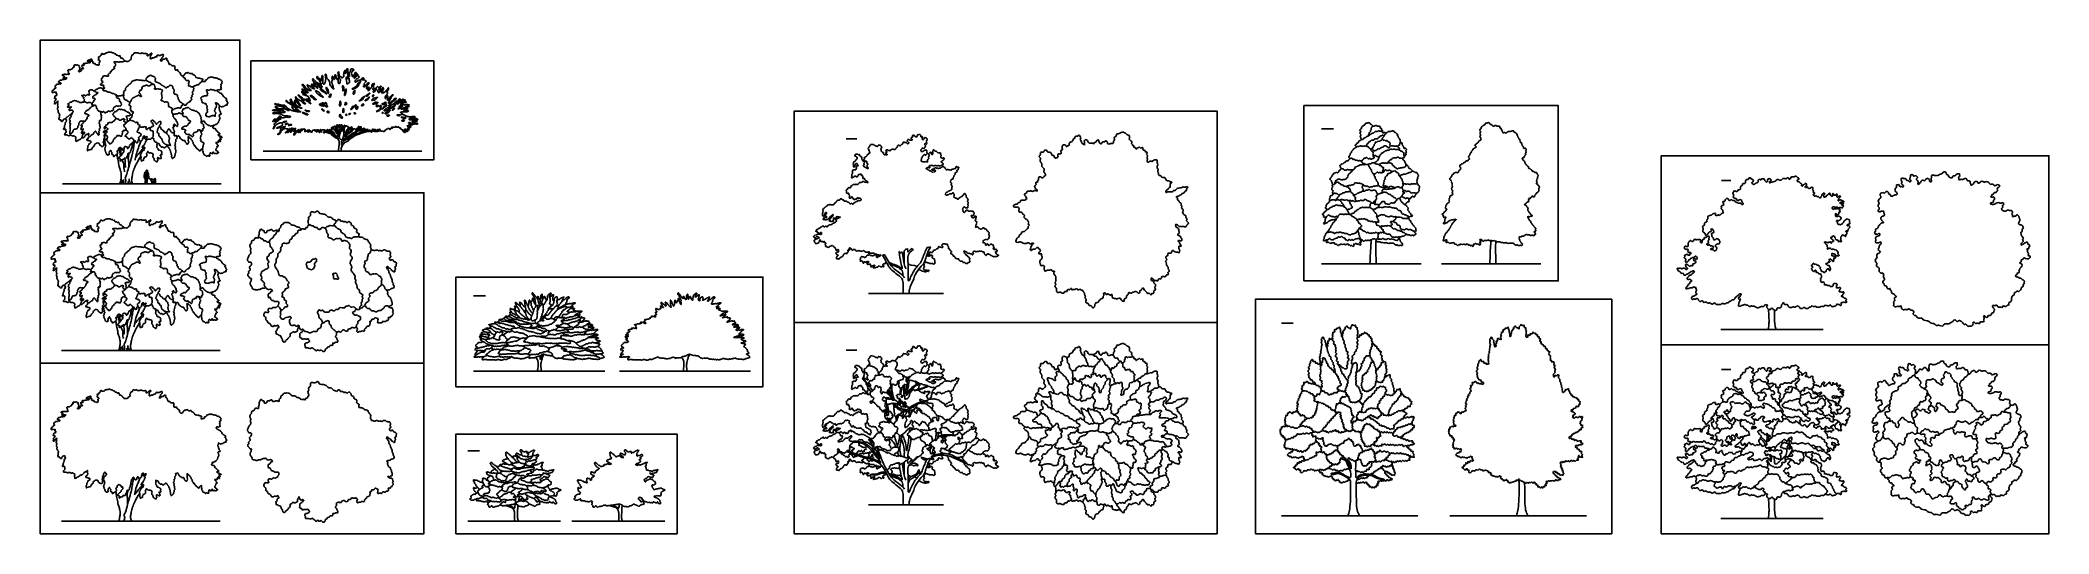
# Model space of a CAD drawing. Header units: millimetres. Extents: x 34 to 295, y 0 to 64.
import ezdxf

# ---------------------------------------------------------------- set-up
doc = ezdxf.new("R2010")
doc.units = ezdxf.units.MM
for name, color, linetype, true_color in [('AG-DIAGRAM', 7, 'Continuous', 0xfecc66), ('AG-GUIDE', 7, 'Continuous', 0xcccccc), ('AG-PEOPLE', 7, 'Continuous', 0xfc6666), ('AG-PLANTS', 7, 'Continuous', 0x66ccff), ('X-VPRT', 6, 'Continuous', 0xff00ff)]:
    doc.layers.add(name, color=color, linetype=linetype, true_color=true_color)

msp = doc.modelspace()

# ---------------------------------------------------------------- linework, layer by layer
at = {"layer": 'AG-DIAGRAM'}
for p, q in [((63.19, 49.81), (83.77, 49.81)), ((200.54, 35.18), (213.45, 35.18)), ((216.09, 35.18), (228.99, 35.18)), ((141.76, 31.36), (151.47, 31.36)), ((252.36, 26.69), (265.64, 26.69)), ((90.5, 21.28), (107.51, 21.28)), ((109.41, 21.28), (126.42, 21.28)), ((141.76, 3.93), (151.47, 3.93)), ((89.75, 1.8), (101.78, 1.8)), ((103.26, 1.8), (115.29, 1.8)), ((195.33, 2.48), (213.04, 2.48)), ((217.19, 2.48), (234.9, 2.48)), ((252.36, 2.16), (265.64, 2.16))]:
    msp.add_line(p, q, dxfattribs=at)
for points in [[(37.16, 45.57), (57.75, 45.57)], [(37.02, 23.95), (57.6, 23.95)], [(37.02, 1.82), (57.6, 1.82)]]:
    msp.add_lwpolyline(points, dxfattribs=at)
at = {"layer": 'AG-GUIDE'}
for p, q in [((200.54, 52.7), (202.07, 52.7)), ((138.84, 51.42), (140.22, 51.42)), ((252.43, 46.03), (253.65, 46.03)), ((138.84, 23.99), (140.22, 23.99)), ((252.43, 21.49), (253.65, 21.49))]:
    msp.add_line(p, q, dxfattribs=at)
for points in [[(90.5, 31.03), (92.02, 31.03)], [(195.33, 27.48), (196.86, 27.48)], [(89.75, 10.94), (91.27, 10.94)]]:
    msp.add_lwpolyline(points, dxfattribs=at)
at = {"layer": 'AG-PEOPLE'}
for points, knots in [([(47.89, 46.94), (47.89, 46.94), (47.88, 46.93), (47.88, 46.91), (47.88, 46.89), (47.87, 46.88), (47.87, 46.86), (47.87, 46.84), (47.87, 46.83), (47.86, 46.82), (47.86, 46.8), (47.86, 46.78), (47.85, 46.77), (47.85, 46.75), (47.85, 46.73), (47.84, 46.71), (47.84, 46.67), (47.84, 46.66), (47.84, 46.65), (47.84, 46.63), (47.84, 46.62), (47.84, 46.6), (47.85, 46.57), (47.85, 46.55), (47.84, 46.54), (47.83, 46.53), (47.83, 46.53), (47.83, 46.52), (47.83, 46.51), (47.83, 46.49), (47.81, 46.49), (47.8, 46.49), (47.77, 46.49), (47.76, 46.5), (47.76, 46.51), (47.76, 46.53), (47.76, 46.55), (47.76, 46.57), (47.75, 46.6), (47.76, 46.63), (47.75, 46.64), (47.76, 46.66), (47.76, 46.68), (47.75, 46.69), (47.75, 46.71), (47.75, 46.74), (47.76, 46.76), (47.77, 46.78), (47.77, 46.8), (47.77, 46.82), (47.77, 46.84), (47.78, 46.87), (47.8, 46.99), (47.83, 47.04), (47.85, 47.08), (47.87, 47.08), (47.92, 47.1), (47.96, 47.11), (47.98, 47.12), (48, 47.13)], [0, 0, 0, 0, 0.192167, 0.464752, 0.667944, 0.893999, 1.164622, 1.404282, 1.615131, 1.801502, 2.008525, 2.287078, 2.506866, 2.768096, 3.020295, 3.227772, 3.591192, 3.819995, 3.998569, 4.213196, 4.454441, 4.691276, 4.986723, 5.252842, 5.452251, 5.61689, 5.787754, 5.975249, 6.152782, 6.341601, 6.592158, 6.823108, 7.118554, 7.299531, 7.48143, 7.722754, 7.999384, 8.274403, 8.562038, 8.867762, 9.109008, 9.351396, 9.603938, 9.819341, 10.07462, 10.367396, 10.658473, 10.896706, 11.170926, 11.424421, 11.692372, 11.992548, 12.615351, 13.069721, 13.423375, 13.700834, 14.085019, 14.461629, 14.834008, 14.834008, 14.834008, 14.834008]), ([(48.01, 47.16), (48.01, 47.16), (48, 47.15), (47.99, 47.13), (48, 47.1), (47.98, 47.07), (47.99, 47.05), (48.01, 47.04), (48.02, 47.03), (48.04, 47.02), (48.03, 46.95), (48.01, 46.78), (47.93, 46.57), (47.92, 46.53), (47.91, 46.48), (47.88, 46.49), (47.86, 46.5), (47.84, 46.52), (47.83, 46.52)], [0, 0, 0, 0, 0.195787, 0.491246, 0.788435, 1.125228, 1.358761, 1.601921, 1.860374, 2.059448, 2.501487, 3.298722, 4.137257, 4.543801, 4.894364, 5.181852, 5.488407, 5.804047, 5.804047, 5.804047, 5.804047]), ([(48, 47.26), (47.99, 47.25), (47.99, 47.24), (47.99, 47.22), (48, 47.21), (48.01, 47.21), (48.01, 47.21), (48.01, 47.21), (48.01, 47.19), (48.01, 47.19), (48.02, 47.15), (48.04, 47.13), (48.07, 47.12), (48.1, 47.13), (48.12, 47.15), (48.14, 47.18), (48.14, 47.19), (48.15, 47.19), (48.16, 47.2), (48.16, 47.21), (48.17, 47.23), (48.16, 47.24)], [0, 0, 0, 0, 0.253536, 0.543098, 0.718251, 0.846949, 0.968798, 0.968798, 1.227846, 1.408252, 1.773587, 2.098831, 2.43445, 2.782612, 3.12893, 3.52413, 3.692349, 3.852254, 4.057698, 4.298754, 4.529009, 4.529009, 4.529009, 4.529009]), ([(48.01, 47.23), (48, 47.25), (48, 47.26), (48, 47.29), (48.01, 47.31), (48.03, 47.34), (48.05, 47.36), (48.08, 47.37), (48.11, 47.36), (48.15, 47.34), (48.17, 47.31), (48.16, 47.29), (48.17, 47.26), (48.16, 47.24), (48.15, 47.21), (48.14, 47.21), (48.15, 47.22), (48.16, 47.25), (48.16, 47.27), (48.15, 47.29), (48.15, 47.3), (48.15, 47.32), (48.13, 47.32), (48.1, 47.34), (48.06, 47.33), (48.04, 47.32), (48.03, 47.31), (48.03, 47.3), (48.02, 47.29), (48.01, 47.27), (48.01, 47.26), (48.01, 47.25), (48.01, 47.23)], [0, 0, 0, 0, 0.276656, 0.600836, 0.858892, 1.22994, 1.559227, 1.892803, 2.228317, 2.601722, 2.940985, 3.249207, 3.572698, 3.863206, 4.190755, 4.292878, 4.495916, 4.80939, 5.102426, 5.33814, 5.566493, 5.805745, 6.069507, 6.42146, 6.787539, 7.091217, 7.267262, 7.482748, 7.718048, 7.963588, 8.185367, 8.450169, 8.450169, 8.450169, 8.450169]), ([(48.01, 47.1), (48.01, 47.11), (48.01, 47.15), (48.01, 47.17), (48.01, 47.19)], [0, 0, 0, 0, 0.3969811, 0.7555719, 0.7555719, 0.7555719, 0.7555719]), ([(48.02, 47.03), (48.02, 47.04), (48.02, 47.06), (48.02, 47.09), (48.01, 47.1)], [0, 0, 0, 0, 0.297133, 0.6495958, 0.6495958, 0.6495958, 0.6495958]), ([(48.03, 47.02), (48.04, 47.02), (48.07, 47.02), (48.11, 47.05), (48.12, 47.09), (48.12, 47.12), (48.13, 47.15), (48.13, 47.16)], [0, 0, 0, 0, 0.345164, 0.729372, 1.082673, 1.390367, 1.791127, 1.791127, 1.791127, 1.791127]), ([(48.12, 47.1), (48.13, 47.09), (48.14, 47.07), (48.14, 47.04), (48.14, 47.01), (48.14, 46.99)], [0, 0, 0, 0, 0.309991, 0.643449, 1.03247, 1.03247, 1.03247, 1.03247]), ([(48.13, 47.14), (48.13, 47.14), (48.14, 47.12), (48.16, 47.08), (48.16, 47.06), (48.15, 47.04), (48.14, 47.02), (48.13, 46.97), (48.15, 46.91), (48.18, 46.78), (48.19, 46.61), (48.21, 46.55), (48.19, 46.45), (48.22, 46.47), (48.22, 46.49), (48.23, 46.56), (48.24, 46.63), (48.25, 46.79), (48.25, 46.88), (48.25, 46.92), (48.25, 46.94)], [0, 0, 0, 0, 0.274422, 0.66261, 0.941061, 1.215925, 1.494448, 1.857044, 2.308874, 2.982575, 3.728299, 4.234751, 4.719709, 4.908909, 5.203712, 5.671077, 6.163125, 6.872244, 7.428332, 7.88364, 7.88364, 7.88364, 7.88364]), ([(48.15, 47.09), (48.17, 47.09), (48.21, 47.07), (48.26, 47.04), (48.28, 47.02), (48.28, 46.99), (48.29, 46.94), (48.3, 46.83), (48.3, 46.77), (48.31, 46.74), (48.29, 46.73), (48.3, 46.72), (48.3, 46.71), (48.31, 46.7), (48.3, 46.68), (48.31, 46.67), (48.32, 46.67), (48.32, 46.62), (48.32, 46.61), (48.33, 46.6), (48.33, 46.57), (48.34, 46.55), (48.35, 46.51), (48.34, 46.5), (48.34, 46.48), (48.34, 46.47), (48.35, 46.45), (48.33, 46.45), (48.31, 46.45), (48.28, 46.44), (48.28, 46.45), (48.28, 46.46), (48.27, 46.49), (48.25, 46.51), (48.24, 46.54), (48.24, 46.57), (48.24, 46.58)], [0, 0, 0, 0, 0.436949, 0.891023, 1.178639, 1.482771, 1.899651, 2.493335, 2.950022, 3.244482, 3.457023, 3.638667, 3.833758, 4.032473, 4.250923, 4.471363, 4.615005, 5.005934, 5.171539, 5.390833, 5.679389, 5.981459, 6.325111, 6.502121, 6.765248, 6.943193, 7.194665, 7.38569, 7.644902, 7.950662, 8.137441, 8.344841, 8.666751, 8.955524, 9.272705, 9.63267, 9.63267, 9.63267, 9.63267]), ([(47.76, 46.49), (47.77, 46.49), (47.77, 46.47), (47.76, 46.43), (47.75, 46.4), (47.77, 46.34), (47.79, 46.33), (47.83, 46.31), (47.84, 46.33), (47.85, 46.34), (47.84, 46.36), (47.85, 46.41), (47.85, 46.43), (47.83, 46.47), (47.82, 46.48), (47.82, 46.49)], [0, 0, 0, 0, 0.260417, 0.617218, 0.981576, 1.387732, 1.709491, 2.037218, 2.23617, 2.452605, 2.695479, 3.095726, 3.400124, 3.749739, 4.032472, 4.032472, 4.032472, 4.032472]), ([(47.89, 45.69), (47.88, 45.69), (47.87, 45.69), (47.87, 45.66), (47.86, 45.62), (47.83, 45.61), (47.83, 45.59), (47.83, 45.57), (47.87, 45.57), (47.94, 45.57), (47.98, 45.58), (47.97, 45.61), (47.97, 45.65), (47.98, 45.68), (47.97, 45.7)], [0, 0, 0, 0, 0.191492, 0.480782, 0.847032, 1.148411, 1.406536, 1.635872, 1.970697, 2.451784, 2.787257, 3.108978, 3.47808, 3.790242, 3.790242, 3.790242, 3.790242]), ([(47.86, 46.5), (47.86, 46.48), (47.86, 46.44), (47.86, 46.34), (47.86, 46.22), (47.86, 46.14), (47.86, 46.09), (47.86, 46.07), (47.85, 46.05), (47.86, 46.02), (47.85, 46), (47.85, 45.91), (47.87, 45.85), (47.86, 45.8), (47.87, 45.76), (47.87, 45.73), (47.88, 45.7), (47.89, 45.69), (47.93, 45.69), (47.96, 45.69), (47.98, 45.7), (47.97, 45.73), (47.97, 45.76), (47.98, 45.82), (47.97, 45.88), (47.97, 45.97), (47.97, 46.05), (47.99, 46.12), (48, 46.22), (48.03, 46.37), (48.04, 46.4), (48.04, 46.41)], [0, 0, 0, 0, 0.431597, 1.009453, 1.654687, 2.169643, 2.559781, 2.796357, 3.06072, 3.351665, 3.633025, 4.172182, 4.625473, 5.038593, 5.421571, 5.719824, 6.03066, 6.274174, 6.581406, 6.91822, 7.180257, 7.465723, 7.810104, 8.240165, 8.697952, 9.245134, 9.768713, 10.239279, 10.83264, 11.531305, 11.886291, 11.886291, 11.886291, 11.886291]), ([(47.93, 46.55), (47.94, 46.55), (47.97, 46.53), (48.03, 46.53), (48.09, 46.51), (48.14, 46.53), (48.18, 46.54), (48.2, 46.55)], [0, 0, 0, 0, 0.389359, 0.822021, 1.257774, 1.69506, 2.147858, 2.147858, 2.147858, 2.147858]), ([(48, 45.7), (48, 45.69), (47.99, 45.67), (48, 45.59), (48.01, 45.57), (48.05, 45.57), (48.16, 45.57), (48.21, 45.57), (48.22, 45.6), (48.22, 45.63), (48.19, 45.64), (48.16, 45.65), (48.13, 45.66), (48.11, 45.67), (48.11, 45.69), (48.1, 45.71), (48.08, 45.71), (48.04, 45.7), (48.01, 45.7), (48, 45.7)], [0, 0, 0, 0, 0.266855, 0.818858, 1.033759, 1.393019, 2.036876, 2.427796, 2.733764, 3.032675, 3.256816, 3.577284, 3.971667, 4.255719, 4.499841, 4.79462, 5.047825, 5.39017, 5.756407, 5.756407, 5.756407, 5.756407]), ([(48.04, 46.38), (48.04, 46.35), (48.03, 46.28), (48.04, 46.17), (48.02, 46.13), (48.03, 46.06), (48, 45.98), (48, 45.86), (48, 45.79), (48, 45.75), (48, 45.72), (48, 45.7), (48, 45.7)], [0, 0, 0, 0, 0.601633, 1.187646, 1.581769, 2.030816, 2.58315, 3.216128, 3.688593, 4.044538, 4.359653, 4.631031, 4.631031, 4.631031, 4.631031]), ([(48.1, 45.7), (48.11, 45.71), (48.11, 45.73), (48.11, 45.75), (48.1, 45.77), (48.12, 45.83), (48.11, 45.87), (48.14, 45.94), (48.14, 45.99), (48.14, 46.02), (48.16, 46.06), (48.15, 46.09), (48.15, 46.13), (48.16, 46.2), (48.2, 46.34), (48.21, 46.42), (48.21, 46.47)], [5.543846, 5.543846, 5.543846, 5.543846, 5.826749, 6.124237, 6.390829, 6.830888, 7.188408, 7.670394, 8.098572, 8.411499, 8.766506, 9.086288, 9.452295, 9.929313, 10.609418, 11.264654, 11.264654, 11.264654, 11.264654]), ([(48.29, 46.44), (48.29, 46.43), (48.28, 46.41), (48.28, 46.37), (48.28, 46.35), (48.3, 46.33), (48.33, 46.31), (48.35, 46.29), (48.36, 46.3), (48.37, 46.31)], [0, 0, 0, 0, 0.304619, 0.671469, 0.964973, 1.228183, 1.579198, 1.844443, 2.128896, 2.128896, 2.128896, 2.128896]), ([(48.6, 46.08, 0.01), (48.59, 46.09, 0.01), (48.55, 46.12, 0.01), (48.52, 46.18, 0.01), (48.41, 46.27, 0.01), (48.37, 46.31, 0.01), (48.37, 46.31, 0.01), (48.36, 46.32, 0), (48.34, 46.34, 0), (48.31, 46.35, 0), (48.31, 46.37, 0), (48.31, 46.38, 0), (48.36, 46.34), (48.37, 46.33), (48.4, 46.31), (48.47, 46.24), (48.55, 46.16), (48.59, 46.12), (48.61, 46.1)], [0.643444, 0.643444, 0.643444, 0.643444, 0.888565, 1.426294, 2.211121, 2.256785, 2.256785, 2.256785, 2.637601, 2.911514, 3.132689, 3.296706, 3.978915, 3.978915, 3.978915, 4.368647, 5.062569, 5.578506, 5.578506, 5.578506, 5.578506]), ([(48.37, 46.33), (48.37, 46.34), (48.37, 46.37), (48.35, 46.4), (48.34, 46.43), (48.34, 46.45)], [2.3095722, 2.3095722, 2.3095722, 2.3095722, 2.5394844, 2.885174, 3.3030105, 3.3030105, 3.3030105, 3.3030105]), ([(48.61, 46.18), (48.61, 46.19), (48.6, 46.19), (48.57, 46.19), (48.57, 46.16), (48.58, 46.15), (48.6, 46.15), (48.61, 46.15), (48.61, 46.18), (48.61, 46.18)], [0, 0, 0, 0, 0.20376, 0.490776, 0.75487, 0.999104, 1.232276, 1.440592, 1.747293, 1.747293, 1.747293, 1.747293]), ([(48.58, 46.19), (48.58, 46.19), (48.59, 46.2), (48.62, 46.2), (48.62, 46.23), (48.65, 46.25), (48.7, 46.25), (48.73, 46.24), (48.75, 46.23), (48.76, 46.22), (48.78, 46.22), (48.8, 46.22), (48.81, 46.19), (48.81, 46.16), (48.82, 46.12), (48.82, 46.11), (48.8, 46.13), (48.8, 46.14), (48.79, 46.16), (48.77, 46.18), (48.77, 46.19), (48.76, 46.19)], [0, 0, 0, 0, 0.213722, 0.495352, 0.783933, 1.115707, 1.502925, 1.821587, 2.118137, 2.318209, 2.531275, 2.780999, 3.109396, 3.428638, 3.781372, 3.938107, 4.172712, 4.368775, 4.658176, 4.955149, 5.157032, 5.157032, 5.157032, 5.157032]), ([(48.59, 46.15), (48.59, 46.14), (48.6, 46.14), (48.65, 46.14), (48.67, 46.14), (48.7, 46.15), (48.72, 46.13), (48.7, 46.12), (48.68, 46.1), (48.67, 46.08), (48.64, 46.07), (48.63, 46.07)], [0, 0, 0, 0, 0.214224, 0.593929, 0.916342, 1.2068, 1.434372, 1.66921, 1.955183, 2.253465, 2.598672, 2.598672, 2.598672, 2.598672]), ([(48.66, 46.14), (48.65, 46.13), (48.63, 46.12), (48.62, 46.12), (48.6, 46.08), (48.61, 46.06), (48.58, 46.03), (48.59, 46.03), (48.62, 46.03), (48.63, 46.05), (48.63, 46.06), (48.63, 46.07)], [0, 0, 0, 0, 0.304135, 0.556793, 0.903011, 1.197546, 1.489522, 1.634427, 1.934691, 2.137547, 2.405997, 2.405997, 2.405997, 2.405997]), ([(48.63, 46.14), (48.63, 46.14), (48.63, 46.13), (48.63, 46.13), (48.63, 46.12)], [0, 0, 0, 0, 0.1579043, 0.2902507, 0.2902507, 0.2902507, 0.2902507]), ([(48.63, 46.06), (48.64, 46.06), (48.65, 46.06), (48.68, 46.08), (48.7, 46.09), (48.71, 46.1)], [0, 0, 0, 0, 0.2618594, 0.5789826, 0.9185249, 0.9185249, 0.9185249, 0.9185249]), ([(48.67, 46.04), (48.67, 46.04), (48.66, 46.04), (48.64, 46.05), (48.63, 46.06)], [0, 0, 0, 0, 0.3077428, 0.4428622, 0.4428622, 0.4428622, 0.4428622]), ([(48.67, 46.05), (48.67, 46.05), (48.66, 46.05), (48.65, 46.06), (48.65, 46.06)], [0, 0, 0, 0, 0.223664, 0.4455581, 0.4455581, 0.4455581, 0.4455581]), ([(48.66, 46.07), (48.67, 46.06), (48.67, 46.06), (48.67, 46.05), (48.67, 46.05)], [0, 0, 0, 0, 0.2669628, 0.295882, 0.295882, 0.295882, 0.295882]), ([(48.67, 46.04), (48.7, 46.03), (48.75, 46.02), (48.81, 46.07), (48.82, 46.11), (48.83, 46.13)], [0, 0, 0, 0, 0.472448, 0.956901, 1.418562, 1.418562, 1.418562, 1.418562]), ([(48.67, 46.05), (48.69, 46.05), (48.74, 46.04), (48.79, 46.09), (48.81, 46.12)], [0, 0, 0, 0, 0.455464, 1.036752, 1.036752, 1.036752, 1.036752]), ([(48.67, 46.04), (48.68, 46.03), (48.68, 46.02), (48.69, 45.99), (48.68, 45.93), (48.73, 45.86), (48.72, 45.79), (48.75, 45.76), (48.74, 45.69), (48.74, 45.63), (48.73, 45.6), (48.68, 45.6), (48.67, 45.57), (48.7, 45.57), (48.74, 45.57), (48.77, 45.58), (48.76, 45.59), (48.77, 45.61), (48.78, 45.64), (48.78, 45.72), (48.79, 45.82), (48.79, 45.84), (48.79, 45.85)], [0.424144, 0.424144, 0.424144, 0.424144, 0.552223, 0.896346, 1.335599, 1.85138, 2.305637, 2.637793, 3.134334, 3.5604, 3.870029, 4.253299, 4.48034, 4.769516, 5.1336, 5.405681, 5.605363, 5.843383, 6.179391, 6.687939, 7.258847, 7.599241, 7.599241, 7.599241, 7.599241]), ([(48.72, 45.96), (48.72, 45.95), (48.72, 45.94), (48.75, 45.88), (48.79, 45.85), (48.83, 45.85), (48.86, 45.8), (48.88, 45.74), (48.88, 45.7), (48.88, 45.68), (48.89, 45.66), (48.9, 45.64), (48.9, 45.6), (48.88, 45.6), (48.88, 45.58), (48.87, 45.57), (48.9, 45.57), (48.94, 45.57), (48.95, 45.59), (48.94, 45.61), (48.93, 45.64), (48.94, 45.67), (48.92, 45.69), (48.92, 45.73), (48.92, 45.78), (48.91, 45.85), (48.9, 45.89), (48.9, 45.92), (48.9, 45.94)], [0, 0, 0, 0, 0.276359, 0.723995, 1.131664, 1.493244, 1.913005, 2.37901, 2.762826, 3.009817, 3.298303, 3.575379, 3.92012, 4.166678, 4.388208, 4.528344, 4.810748, 5.155912, 5.375806, 5.624459, 5.98363, 6.275916, 6.532848, 6.905848, 7.363477, 7.846948, 8.219981, 8.607726, 8.607726, 8.607726, 8.607726]), ([(48.82, 46.13), (48.83, 46.13), (48.85, 46.13), (48.9, 46.12), (48.93, 46.11), (49, 46.13), (49.06, 46.12), (49.1, 46.11), (49.13, 46.11), (49.14, 46.13), (49.14, 46.15), (49.12, 46.16), (49.11, 46.14), (49.1, 46.13), (49.09, 46.12), (49.09, 46.11)], [0, 0, 0, 0, 0.31718, 0.726948, 1.073691, 1.535699, 1.992092, 2.34899, 2.635881, 2.903085, 3.141886, 3.386212, 3.620661, 3.913626, 4.042297, 4.042297, 4.042297, 4.042297]), ([(48.91, 45.86), (48.92, 45.86), (48.95, 45.88), (48.99, 45.91), (49.03, 45.89), (49.05, 45.91), (49.07, 45.91), (49.08, 45.91)], [0, 0, 0, 0, 0.408022, 0.769174, 1.134845, 1.440678, 1.732915, 1.732915, 1.732915, 1.732915]), ([(49.04, 45.96), (49.05, 45.95), (49.07, 45.94), (49.08, 45.91), (49.1, 45.87), (49.11, 45.82), (49.14, 45.78), (49.17, 45.69), (49.15, 45.63), (49.13, 45.6), (49.11, 45.6), (49.11, 45.58), (49.11, 45.57), (49.13, 45.57), (49.16, 45.57), (49.18, 45.57), (49.18, 45.59), (49.19, 45.63), (49.2, 45.66), (49.21, 45.7), (49.2, 45.72), (49.2, 45.74), (49.19, 45.79), (49.2, 45.84), (49.21, 45.92), (49.21, 45.98), (49.21, 46.02), (49.17, 46.05), (49.17, 46.06), (49.19, 46.08), (49.2, 46.11), (49.19, 46.12), (49.2, 46.16), (49.21, 46.19), (49.2, 46.21), (49.2, 46.22), (49.19, 46.23), (49.18, 46.24), (49.18, 46.25), (49.18, 46.27), (49.14, 46.25), (49.13, 46.26), (49.13, 46.24), (49.1, 46.24), (49.09, 46.23), (49.08, 46.22), (49.06, 46.22), (49.05, 46.2), (49.05, 46.19), (49.03, 46.18), (49.02, 46.18), (49.01, 46.16), (49.01, 46.15), (49, 46.13), (49, 46.13)], [0, 0, 0, 0, 0.334293, 0.623917, 1.006323, 1.400383, 1.801286, 2.383866, 2.85448, 3.144217, 3.349525, 3.583893, 3.756463, 3.949031, 4.2705, 4.495673, 4.731216, 5.109095, 5.447555, 5.782158, 6.01395, 6.317208, 6.750834, 7.15233, 7.647514, 8.101614, 8.481504, 8.843681, 9.04369, 9.335671, 9.613336, 9.854556, 10.221384, 10.521382, 10.75885, 10.968114, 11.124785, 11.323355, 11.514898, 11.740697, 12.065631, 12.275534, 12.484597, 12.72439, 12.959123, 13.17289, 13.404848, 13.660127, 13.855179, 14.071495, 14.287301, 14.504267, 14.747605, 15.021826, 15.021826, 15.021826, 15.021826]), ([(49.03, 45.9), (49.04, 45.88), (49.05, 45.86), (49.05, 45.82), (49.09, 45.77), (49.13, 45.71), (49.14, 45.65), (49.14, 45.62)], [0, 0, 0, 0, 0.375153, 0.729064, 1.15987, 1.685175, 2.227516, 2.227516, 2.227516, 2.227516])]:
    msp.add_open_spline(points, degree=3, knots=knots, dxfattribs=at)
at = {"layer": 'AG-PLANTS'}
for points in [[(73.31, 49.81), (72.95, 49.81)], [(207.64, 35.18), (206.81, 35.18)], [(223.18, 35.18), (222.36, 35.18)]]:
    msp.add_lwpolyline(points, dxfattribs=at)
for centre, radius, start, end in [((98.81, 21.3), 0.0272, 167.5529, 270), ((99.28, 21.3), 0.0272, 270, 20.6842), ((117.72, 21.3), 0.0272, 167.5529, 270), ((118.19, 21.3), 0.0272, 270, 20.6842), ((95.82, 1.82), 0.0206, 155.1454, 270), ((96.32, 1.82), 0.0206, 270, 20.6117), ((109.33, 1.82), 0.0206, 155.1454, 270), ((109.83, 1.82), 0.0206, 270, 20.6117), ((204, 2.53), 0.046, 154.5903, 270), ((205.41, 2.53), 0.046, 270, 35.0297), ((225.86, 2.53), 0.046, 154.5903, 270), ((227.28, 2.53), 0.046, 270, 35.0297)]:
    msp.add_arc(centre, radius, start, end, dxfattribs=at)
for points, knots in [([(45.25, 61.5), (45.25, 61.52), (45.24, 61.58), (45.19, 61.6), (45.14, 61.63), (45.05, 61.7), (45.05, 61.73), (45.02, 61.8), (44.99, 61.81), (44.93, 61.91), (44.79, 61.9), (44.76, 61.88), (44.68, 61.92), (44.68, 61.96), (44.7, 62.03), (44.62, 62.06), (44.63, 62.12), (44.62, 62.19), (44.58, 62.24), (44.44, 62.18), (44.37, 62.19), (44.35, 62.23), (44.29, 62.29), (44.24, 62.29), (44.13, 62.27), (44.08, 62.33), (44.09, 62.45), (43.97, 62.48), (43.92, 62.46), (43.83, 62.5), (43.83, 62.55), (43.73, 62.61), (43.62, 62.58), (43.47, 62.65), (43.42, 62.68), (43.29, 62.69), (43.26, 62.65), (43.18, 62.65), (43.07, 62.67), (43.01, 62.63), (42.97, 62.6), (42.83, 62.6), (42.72, 62.55), (42.74, 62.48), (42.68, 62.43), (42.63, 62.46), (42.56, 62.46), (42.5, 62.37), (42.4, 62.49), (42.28, 62.52), (42.2, 62.48), (42.19, 62.43), (42.25, 62.38), (42.25, 62.31), (42, 62.23), (42.05, 62.16), (42.05, 62.11), (41.91, 62.07), (41.81, 62.07), (41.79, 61.97), (41.84, 61.91), (41.86, 61.84), (41.77, 61.8), (41.81, 61.6), (41.89, 61.69), (41.99, 61.6), (41.99, 61.53), (42.05, 61.45), (41.87, 61.38), (41.86, 61.31), (41.93, 61.24), (41.93, 61.16), (41.84, 60.89), (41.71, 61.02), (41.64, 61.05), (41.59, 60.97), (41.33, 61.08), (41.43, 61.17), (41.34, 61.25), (41.3, 61.18), (41.23, 61.19), (41.19, 61.21), (41.13, 61.25), (41.05, 61.27), (41.09, 61.34), (41.1, 61.44), (41.05, 61.53), (41, 61.47), (40.89, 61.5), (40.79, 61.56), (40.96, 61.59), (40.95, 61.65), (41, 61.79), (40.8, 61.78), (40.77, 61.7), (40.72, 61.66), (40.57, 61.69), (40.51, 61.62), (40.4, 61.59), (40.31, 61.52), (40.44, 61.46), (40.63, 61.5), (40.72, 61.41), (40.74, 61.38), (40.74, 61.28), (40.64, 61.3), (40.58, 61.32), (40.35, 61.25), (40.25, 61.23), (40.14, 61.25), (40.08, 61.18), (39.99, 61.22), (39.86, 61.19), (39.85, 61.14), (39.9, 61.06), (40.01, 61.03), (39.91, 60.92), (39.82, 60.98), (39.66, 60.98), (39.62, 60.85), (39.71, 60.77), (39.73, 60.7), (39.8, 60.63), (39.88, 60.63), (39.88, 60.51), (39.71, 60.52), (39.61, 60.53), (39.56, 60.45), (39.6, 60.32), (39.61, 60.24), (39.39, 60.19), (39.37, 60.12), (39.25, 60.14), (39.21, 60.2), (39.26, 60.27), (39.4, 60.31), (39.36, 60.45), (39.36, 60.53), (39.45, 60.62), (39.39, 60.67), (39.31, 60.7), (39.34, 60.81), (39.32, 60.97), (39.16, 60.93), (39.16, 61.01), (39.03, 61.04), (38.9, 60.96), (38.8, 61.05), (38.65, 61), (38.62, 60.88), (38.69, 60.86), (38.7, 60.73), (38.56, 60.74), (38.48, 60.71), (38.48, 60.54), (38.4, 60.49), (38.26, 60.48), (38.23, 60.4), (38.11, 60.38), (38, 60.41), (37.93, 60.4), (37.84, 60.33), (37.83, 60.24), (37.97, 60.13), (37.92, 60.07), (37.94, 60.01), (37.9, 59.9), (38.03, 59.98), (38.04, 59.73), (37.81, 59.81), (37.71, 59.79), (37.62, 59.79), (37.38, 59.81), (37.27, 59.75), (37.15, 59.77), (37.08, 59.66), (37.18, 59.59), (37.29, 59.66), (37.36, 59.58), (37.38, 59.51), (37.31, 59.44), (37.22, 59.4), (37.17, 59.32), (37.27, 59.25), (37.41, 59.38), (37.61, 59.35), (37.77, 59.35), (37.67, 59.25), (37.63, 59.22), (37.58, 59.13), (37.46, 59.17), (37.38, 59.11), (37.29, 59.1), (37.16, 59.12), (37.08, 59.07), (37.02, 59.01), (36.77, 59.04), (36.71, 58.92), (36.68, 58.87), (36.57, 58.82), (36.65, 58.77), (36.74, 58.77), (36.8, 58.73), (36.87, 58.68), (37, 58.65), (36.94, 58.57), (36.89, 58.51), (36.8, 58.56), (36.67, 58.57), (36.64, 58.49), (36.48, 58.5), (36.36, 58.5), (36.38, 58.38), (36.23, 58.36), (36.16, 58.33), (36.15, 58.17), (36.31, 58.06), (36.23, 57.97), (36.12, 57.96), (36.04, 57.86), (36.06, 57.76), (35.91, 57.74), (35.8, 57.64), (35.81, 57.46), (35.86, 57.38), (36.07, 57.53), (36.22, 57.43), (36.34, 57.51), (36.36, 57.36), (36.29, 57.33), (36.32, 57.19), (36.45, 57.27), (36.44, 57.03), (36.27, 57.03), (36.14, 56.97), (36.14, 56.83), (36.13, 56.76), (36.07, 56.69), (36.13, 56.62), (36.26, 56.69), (36.34, 56.62), (36.28, 56.51), (36.29, 56.43), (36.21, 56.39), (36.12, 56.31), (36.11, 56.19), (36.16, 56.11), (36.06, 56), (36.13, 55.9), (36.22, 56.02), (36.36, 56.06), (36.37, 56.24), (36.49, 56.25), (36.61, 56.36), (36.44, 56.11), (36.59, 55.97), (36.47, 55.83), (36.51, 55.69), (36.61, 55.61), (36.52, 55.47), (36.47, 55.32), (36.51, 55.25), (36.6, 55.13), (36.57, 55.05), (36.55, 54.93), (36.63, 54.8), (36.7, 54.67), (36.83, 54.55), (36.68, 54.35), (36.8, 54.26), (36.63, 54.03), (36.76, 53.86), (36.95, 53.94), (36.98, 53.64), (37.18, 53.69), (37.21, 53.87), (37.32, 54.01), (37.58, 54.06), (37.63, 54.14), (37.67, 54.26), (37.79, 54.24), (37.83, 54.33), (37.95, 54.37), (38.04, 54.52), (38.16, 54.54), (38.24, 54.65), (38.32, 54.7), (38.36, 54.72)], [0.573732, 0.573732, 0.573732, 0.573732, 0.850939, 1.159855, 1.478825, 1.918702, 2.194912, 2.54007, 2.774622, 3.206358, 3.674091, 3.942543, 4.310629, 4.57046, 4.889499, 5.239925, 5.560606, 5.908507, 6.215042, 6.723362, 7.053151, 7.333414, 7.710459, 8.007209, 8.434711, 8.794195, 9.232804, 9.647915, 9.98536, 10.3639, 10.647754, 11.065469, 11.529728, 12.062685, 12.392036, 12.852994, 13.131616, 13.51065, 13.948514, 14.305071, 14.606995, 15.095142, 15.540795, 15.866774, 16.196063, 16.524911, 16.867926, 17.233472, 17.708639, 18.18906, 18.560336, 18.83483, 19.164868, 19.467441, 20.100647, 20.420236, 20.680066, 21.163527, 21.578575, 21.957897, 22.343344, 22.649879, 23.039025, 23.547243, 23.899578, 24.344953, 24.703712, 25.053093, 25.582329, 25.912367, 26.315756, 26.717876, 27.348465, 27.828299, 28.162553, 28.53762, 29.157427, 29.529748, 29.894881, 30.234175, 30.577108, 30.860471, 31.213266, 31.562279, 31.914614, 32.338811, 32.718828, 33.031033, 33.485047, 33.829386, 34.278958, 34.601589, 35.03589, 35.53433, 35.913979, 36.229585, 36.734078, 37.126563, 37.596899, 37.95619, 38.381235, 38.983624, 39.408114, 39.686736, 40.043046, 40.414104, 40.76907, 41.407811, 41.871488, 42.284772, 42.659839, 43.081102, 43.544644, 43.810036, 44.207533, 44.590613, 44.992733, 45.429634, 45.922877, 46.359024, 46.790203, 47.152356, 47.571568, 47.928373, 48.287858, 48.80301, 49.231653, 49.60183, 50.08217, 50.418738, 51.016569, 51.361781, 51.779282, 52.112934, 52.471694, 52.945961, 53.406919, 53.802694, 54.220409, 54.556033, 54.919079, 55.346351, 55.834709, 56.298544, 56.612182, 57.053131, 57.555855, 58.020834, 58.512597, 58.931675, 59.234111, 59.637339, 60.099129, 60.458641, 60.97102, 61.368668, 61.860661, 62.218472, 62.66653, 63.119108, 63.47542, 63.906278, 64.280957, 64.792395, 65.123159, 65.472319, 65.82673, 66.196447, 66.693961, 67.270581, 67.708879, 68.121116, 68.764362, 69.256451, 69.692841, 70.107482, 70.508808, 70.952962, 71.339072, 71.703513, 72.102745, 72.533168, 72.895321, 73.274355, 73.831869, 74.460503, 74.89157, 75.29806, 75.63923, 76.018879, 76.463313, 76.880567, 77.28106, 77.764203, 78.144383, 78.528059, 79.170512, 79.628493, 79.966635, 80.358153, 80.69035, 81.102327, 81.443722, 81.869349, 82.288105, 82.641712, 83.005411, 83.421923, 83.873015, 84.22637, 84.754651, 85.1702, 85.558125, 86.049774, 86.39926, 86.891587, 87.436835, 87.819076, 88.263917, 88.721595, 89.089995, 89.554455, 90.066717, 90.616529, 90.95144, 91.567452, 92.112556, 92.535723, 92.954814, 93.32843, 93.735452, 94.129957, 94.654789, 95.181469, 95.663656, 96.137292, 96.493702, 96.870371, 97.208513, 97.704475, 98.075533, 98.520679, 98.894123, 99.267413, 99.720953, 100.180104, 100.556545, 101.034264, 101.391658, 101.848931, 102.34914, 102.856573, 103.329144, 103.698998, 104.287189, 104.829824, 105.358802, 105.846609, 106.273534, 106.790178, 107.321286, 107.68594, 108.18712, 108.577284, 109.020675, 109.543504, 110.061499, 110.589811, 111.188414, 111.607772, 112.267664, 112.801848, 113.311304, 113.934933, 114.422768, 114.985898, 115.546151, 116.208163, 116.627579, 117.06051, 117.476995, 117.860884, 118.325124, 118.868025, 119.325214, 119.801641, 120.303076, 120.303076, 120.303076, 120.303076]), ([(45.05, 57.19), (45.03, 57.14), (44.98, 57.04), (44.75, 57.07), (44.7, 56.98), (44.57, 56.99), (44.5, 57), (44.4, 56.98), (44.35, 56.96), (44.25, 57.01), (44.22, 57.09), (44.11, 57.15), (44, 57.18), (43.89, 57.21), (43.84, 57.31), (43.65, 57.33), (43.53, 57.32), (43.45, 57.4), (43.4, 57.47), (43.06, 57.49), (42.98, 57.5), (42.77, 57.67), (42.57, 57.61), (42.41, 57.72), (42.3, 57.82), (42.53, 57.87), (42.53, 57.97), (42.65, 57.96), (42.62, 58.05), (42.55, 58.08), (42.5, 58.13), (42.43, 58.26), (42.56, 58.31), (42.49, 58.36), (42.42, 58.4), (42.27, 58.38), (42.13, 58.41), (42.02, 58.46), (42.13, 58.55), (42.24, 58.63), (42.34, 58.73), (42.42, 58.76), (42.38, 58.9), (42.2, 58.89), (42.21, 59.09), (42.21, 59.17), (42.11, 59.23), (42.29, 59.31), (42.41, 59.38), (42.38, 59.47), (42.32, 59.55), (42.48, 59.55), (42.68, 59.64), (42.85, 59.56), (42.93, 59.56), (43.12, 59.54), (43.14, 59.7), (42.99, 59.77), (43.14, 59.81), (43.16, 59.94), (43.35, 59.93), (43.37, 60.05), (43.32, 60.15), (43.57, 60.16), (43.54, 60.34), (43.67, 60.45), (43.86, 60.49), (43.97, 60.59), (43.83, 60.66), (43.77, 60.72), (43.82, 60.8), (43.98, 60.84), (44.01, 60.95), (44.05, 61.02), (44.05, 61.17), (43.94, 61.23), (43.88, 61.25), (43.84, 61.33), (43.77, 61.41), (44.02, 61.41), (44.24, 61.44), (44.38, 61.36), (44.56, 61.4), (44.64, 61.45), (44.93, 61.39), (45.14, 61.52), (45.28, 61.49), (45.77, 61.44), (45.85, 61.65), (45.99, 61.73), (46.13, 61.84), (46.02, 61.96), (46.05, 62.07), (46.17, 62.14), (46.07, 62.23), (46.21, 62.34), (46.34, 62.33), (46.4, 62.45), (46.42, 62.58), (46.56, 62.63), (46.75, 62.53), (46.84, 62.64), (47.01, 62.5), (47.34, 62.48), (47.47, 62.61), (47.64, 62.48), (47.93, 62.47), (48.01, 62.54), (48.2, 62.41), (48.13, 62.31), (48.12, 62.23), (48.18, 62.19), (48.37, 62.27), (48.43, 62.39), (48.57, 62.39), (48.65, 62.56), (48.78, 62.5), (48.7, 62.39), (48.6, 62.26), (48.49, 62.1), (48.6, 61.98), (48.48, 61.86), (48.65, 61.77), (48.77, 61.9), (48.81, 61.94), (48.98, 61.91), (49.11, 61.94), (49.1, 62.1), (49.36, 61.99), (49.39, 62.16), (49.42, 62.31), (49.65, 62.26), (49.67, 62.23), (49.87, 62.21), (49.9, 62.31), (50.12, 62.35), (50.21, 62.42), (50.26, 62.28), (50.19, 62.14), (50.13, 62.01), (49.99, 61.96), (50.06, 61.82), (49.96, 61.76), (49.87, 61.72), (49.86, 61.56), (49.91, 61.49), (50.09, 61.58), (50.13, 61.77), (50.33, 61.75), (50.47, 61.76), (50.51, 61.94), (50.76, 61.87), (50.63, 61.68), (50.76, 61.57), (50.87, 61.56), (50.86, 61.36), (50.95, 61.33), (50.98, 61.13), (51.04, 61.01), (51.15, 61.13), (51.25, 61.03), (51.4, 60.82), (51.67, 61), (51.8, 60.76), (51.69, 60.61), (51.78, 60.47), (51.75, 60.42), (51.83, 60.3), (51.98, 60.38), (52.15, 60.39), (52.06, 60.21), (52.23, 60.19), (52.26, 60.06), (52.4, 59.99), (52.52, 59.91), (52.43, 59.75), (52.52, 59.68), (52.58, 59.67), (52.66, 59.54), (52.84, 59.36), (53.09, 59.31), (53.07, 59.15), (53.11, 59.05), (53.4, 58.95), (53.52, 59.04), (53.58, 58.83), (53.61, 58.76), (53.47, 58.71), (53.49, 58.59), (53.6, 58.48), (53.49, 58.44), (53.44, 58.37), (53.54, 58.26), (53.63, 58.27), (53.73, 58.31), (53.76, 58.22), (53.94, 58.12), (54, 58.19), (54.09, 58.14), (54.08, 58.06), (54.22, 58.04), (54.18, 57.91), (54.14, 57.86), (54.11, 57.76), (54.17, 57.67), (54.08, 57.59), (54.01, 57.59), (53.98, 57.48), (54.05, 57.43), (53.95, 57.36), (54.04, 57.23), (54.09, 57.19), (54.01, 57.11), (53.93, 57.03), (53.96, 56.93), (53.99, 56.84), (53.84, 56.85), (53.84, 56.66), (53.9, 56.58), (53.93, 56.52), (53.86, 56.4), (53.7, 56.39), (53.73, 56.28), (53.69, 56.2), (53.6, 56.16), (53.5, 56.18), (53.43, 56.08), (53.37, 56.04), (53.29, 56), (53.22, 55.95), (53.26, 55.86), (53.18, 55.8), (53.13, 55.79), (53.05, 55.81), (52.92, 55.79), (52.94, 55.88), (52.77, 55.98), (52.69, 55.99), (52.66, 56.13), (52.53, 56.13), (52.34, 56.22), (52.28, 56.38), (52.33, 56.48), (52.2, 56.5), (52.14, 56.55), (52.14, 56.64), (52.2, 56.72), (52.11, 56.82), (52.04, 56.92), (52.07, 57.02), (52.06, 57.1), (51.97, 57.17), (51.88, 57.2), (51.77, 57.2), (51.63, 57.27), (51.61, 57.37), (51.6, 57.45), (51.63, 57.58), (51.64, 57.73), (51.63, 57.81), (51.53, 57.88), (51.5, 57.94), (51.46, 58.15), (51.48, 58.24), (51.36, 58.31), (51.25, 58.37), (51.05, 58.37), (50.96, 58.29), (50.98, 58.22), (50.89, 58.15), (50.7, 58.2), (50.71, 58.06), (50.6, 58), (50.48, 58.04), (50.46, 58.2), (50.29, 58.19), (50.21, 58.31), (50.12, 58.36), (50.02, 58.36), (49.97, 58.4), (49.91, 58.49), (49.87, 58.58), (49.78, 58.61), (49.72, 58.63), (49.65, 58.66), (49.53, 58.7), (49.5, 58.73), (49.45, 58.77), (49.34, 58.79), (49.21, 58.81), (49.18, 58.92), (49.18, 59), (49.22, 59.06), (49.14, 59.12), (49.19, 59.18), (49.24, 59.25), (49.22, 59.32), (49.14, 59.38), (49.07, 59.43), (49.09, 59.53), (48.78, 59.52), (48.7, 59.66), (48.45, 59.69), (48.51, 59.57), (48.32, 59.58), (48.22, 59.56), (48.24, 59.42), (48.1, 59.37), (47.99, 59.3), (47.97, 59.19), (48.01, 59.11), (47.92, 59.06), (47.99, 58.97), (48.08, 58.94), (48.26, 58.91), (48.27, 58.86), (48.36, 58.73), (48.49, 58.81), (48.62, 58.67), (48.68, 58.64), (48.78, 58.62), (48.84, 58.54), (48.86, 58.5)], [0, 0, 0, 0, 0.51547, 1.107282, 1.512801, 1.975847, 2.339963, 2.759761, 3.073538, 3.499727, 3.89588, 4.345979, 4.809599, 5.264192, 5.681508, 6.251353, 6.710741, 7.125966, 7.541191, 8.293333, 8.719454, 9.376015, 9.976659, 10.563825, 10.95838, 11.515674, 11.890511, 12.281547, 12.610807, 12.980708, 13.353152, 13.814035, 14.219632, 14.531026, 14.925835, 15.440162, 15.967623, 16.34246, 16.776108, 17.300567, 17.79992, 18.155094, 18.588103, 19.093243, 19.637465, 20.027629, 20.374633, 20.89371, 21.393729, 21.767276, 22.10054, 22.561423, 23.198723, 23.750312, 24.146215, 24.687995, 25.137407, 25.574397, 25.987647, 26.440682, 26.96697, 27.393292, 27.763297, 28.32836, 28.825187, 29.366941, 29.965409, 30.390687, 30.867349, 31.23358, 31.600312, 32.134212, 32.562856, 32.953212, 33.445814, 33.907176, 34.243801, 34.646809, 34.979845, 35.573142, 36.227339, 36.756502, 37.311709, 37.72328, 38.435244, 39.068279, 39.593766, 40.491138, 41.08314, 41.620201, 42.121321, 42.598844, 43.04386, 43.472628, 43.859426, 44.372166, 44.842542, 45.301708, 45.773675, 46.253008, 46.844665, 47.258827, 47.845367, 48.607568, 49.127054, 49.702812, 50.411525, 50.834548, 51.398087, 51.819741, 52.180291, 52.47867, 53.06697, 53.555736, 54.019976, 54.555392, 54.944767, 55.371306, 55.959294, 56.509239, 56.982931, 57.452849, 57.923605, 58.475447, 58.781575, 59.323133, 59.783848, 60.197674, 60.793423, 61.282866, 61.761622, 62.343511, 62.631846, 63.178133, 63.593295, 64.2106, 64.617546, 65.054047, 65.582781, 66.096517, 66.560361, 67.017134, 67.430961, 67.832263, 68.347629, 68.675616, 69.220732, 69.772574, 70.331313, 70.808981, 71.314883, 71.863489, 72.407033, 72.892577, 73.312957, 73.849865, 74.239909, 74.836667, 75.253152, 75.690792, 76.151749, 76.780874, 77.442666, 78.034133, 78.58729, 79.079416, 79.400616, 79.83019, 80.380878, 80.834416, 81.307157, 81.76952, 82.238677, 82.770997, 83.229092, 83.750202, 84.159869, 84.4526, 84.965276, 85.661913, 86.294212, 86.755678, 87.191227, 87.909844, 88.343301, 88.905576, 89.250063, 89.709237, 90.137426, 90.609031, 91.007589, 91.35742, 91.829372, 92.229237, 92.61576, 93.001107, 93.574184, 93.946326, 94.326952, 94.668866, 95.09765, 95.536313, 95.88675, 96.310977, 96.719961, 97.137277, 97.466536, 97.876655, 98.218569, 98.60446, 99.097632, 99.407813, 99.811921, 100.257856, 100.681331, 101.019138, 101.450083, 101.979272, 102.402953, 102.73409, 103.195185, 103.685922, 104.080477, 104.461197, 104.87289, 105.296366, 105.72515, 106.09402, 106.503232, 106.871478, 107.247592, 107.632939, 107.953718, 108.330611, 108.769274, 109.092081, 109.675512, 110.045516, 110.483499, 110.953259, 111.559156, 112.094255, 112.477018, 112.912082, 113.258075, 113.655141, 114.030332, 114.50162, 114.964667, 115.383437, 115.762326, 116.196132, 116.603079, 117.043991, 117.56325, 117.974822, 118.357585, 118.852872, 119.362766, 119.750384, 120.187739, 120.550135, 121.168447, 121.552337, 122.017446, 122.517365, 123.099254, 123.533061, 123.862165, 124.27098, 124.801793, 125.222173, 125.667549, 126.106225, 126.595668, 127.100279, 127.593022, 128.017467, 128.436452, 128.766079, 129.202747, 129.624988, 130.035658, 130.3618, 130.723783, 131.196185, 131.496502, 131.800407, 132.264262, 132.739105, 133.144039, 133.542607, 133.863613, 134.230115, 134.570622, 134.963013, 135.285555, 135.719409, 136.087655, 136.42092, 137.107545, 137.662054, 138.228123, 138.546351, 139.07732, 139.497048, 139.934598, 140.411804, 140.893167, 141.320426, 141.696833, 142.049069, 142.440192, 142.880691, 143.442175, 143.728921, 144.207651, 144.680835, 145.229613, 145.588106, 146.004849, 146.497836, 146.497836, 146.497836, 146.497836]), ([(52.7, 59.51), (52.71, 59.55), (52.78, 59.62), (52.87, 59.63), (52.98, 59.69), (52.94, 59.82), (53.09, 59.82), (53.05, 59.94), (53.15, 59.99), (53.22, 59.97), (53.33, 59.93), (53.37, 60.01), (53.51, 60.06), (53.54, 59.93), (53.64, 59.92), (53.82, 59.86), (53.86, 59.92), (53.98, 59.94), (54.02, 59.85), (54.02, 59.8), (54.02, 59.77), (54.13, 59.73), (54.21, 59.71), (54.32, 59.69), (54.34, 59.57), (54.37, 59.55), (54.45, 59.48), (54.45, 59.39), (54.52, 59.37), (54.65, 59.36), (54.68, 59.3), (54.84, 59.26), (54.96, 59.35), (55.08, 59.2), (55.23, 59.22), (55.34, 59.17), (55.38, 59.09), (55.32, 59.03), (55.29, 59.02), (55.25, 58.96), (55.3, 58.91), (55.26, 58.87), (55.24, 58.85)], [0, 0, 0, 0, 0.493238, 0.896951, 1.33149, 1.756599, 2.180279, 2.571403, 2.976922, 3.335302, 3.7551, 4.137226, 4.605373, 5.014052, 5.430795, 5.996691, 6.349521, 6.771343, 7.156052, 7.450632, 7.672268, 8.110745, 8.523649, 8.940208, 9.365051, 9.639665, 10.062831, 10.443469, 10.782922, 11.252586, 11.574681, 12.099815, 12.570609, 13.099437, 13.621893, 14.080618, 14.440685, 14.781073, 15.032482, 15.36663, 15.689514, 16.035569, 16.035569, 16.035569, 16.035569]), ([(76.68, 58.58), (76.65, 58.53), (76.57, 58.44), (76.47, 58.39), (76.43, 58.29), (76.37, 58.17), (76.3, 58.16), (76.19, 58.16), (76.18, 58.31), (76.29, 58.38), (76.3, 58.49), (76.24, 58.57), (76.39, 58.7), (76.46, 58.73), (76.64, 58.99), (76.39, 58.82), (76.51, 58.99), (76.4, 59.04), (76.35, 59.08), (75.93, 59.02), (76.07, 59.18), (76.16, 59.16), (76.35, 59.23), (76.2, 59.37), (76.08, 59.31), (75.93, 59.21), (75.9, 59.04), (75.68, 59.06), (75.54, 59), (75.4, 58.89), (75.27, 58.8), (75.11, 58.73), (75.11, 58.94), (75.25, 59.1), (75.33, 59.24), (75.58, 59.27), (75.72, 59.53), (75.55, 59.53), (75.46, 59.61), (75.51, 59.7), (75.48, 59.87), (75.31, 59.75), (75.38, 59.56), (75.26, 59.48), (75.18, 59.43), (75.07, 59.27), (74.99, 59.28), (74.99, 59.44), (75.21, 59.62), (75.16, 59.74), (75.31, 59.87), (75.28, 60.03), (75.11, 60.07), (75.06, 59.9), (75.04, 59.82), (74.97, 59.72), (74.94, 59.65), (74.92, 59.55), (74.81, 59.39), (74.73, 59.68), (74.59, 60.02), (74.74, 60.14), (74.74, 60.32), (74.98, 60.26), (74.98, 60.45), (74.85, 60.43), (74.63, 60.56), (74.52, 60.39), (74.5, 60.26), (74.48, 60.11), (74.4, 60.02), (74.32, 59.9), (74.34, 59.78), (74.42, 59.57), (74.35, 59.5), (74.27, 59.38), (74.15, 59.74), (74.17, 60.09), (74.15, 60.31), (74.21, 60.56), (74.03, 60.51), (74, 60.37), (74.02, 60.25), (73.99, 60.13), (73.88, 59.79), (73.87, 59.99), (73.91, 60.13), (73.84, 60.39), (73.72, 60.21), (73.69, 60.06), (73.65, 59.92), (73.61, 59.79), (73.69, 59.48), (73.5, 59.39), (73.36, 59.26), (73.22, 59.63), (73.14, 59.42), (73.05, 59.62), (73.07, 59.76), (72.99, 59.89), (73.05, 60.16), (72.85, 60.05), (72.92, 59.82), (72.89, 59.63), (72.99, 59.35), (73.18, 59.18), (73.24, 59.01), (73.16, 58.8), (73.15, 58.52), (72.83, 58.71), (72.97, 58.96), (72.92, 59.16), (72.85, 59.29), (72.77, 59.04), (72.71, 59.27), (72.67, 59.45), (72.59, 59.62), (72.57, 59.87), (72.43, 59.43), (72.56, 59.3), (72.41, 59.17), (72.35, 59.1), (72.27, 59.29), (72.25, 59.4), (72.24, 59.61), (72.09, 59.48), (72.1, 59.18), (72.22, 59.07), (72.06, 58.89), (72.14, 58.53), (72.26, 58.34), (72.25, 58.12), (72.29, 58.01), (72.42, 57.77), (72.01, 58.15), (71.99, 58.32), (71.84, 58.32), (71.84, 58.61), (71.84, 58.74), (71.71, 59.01), (71.51, 59.24), (71.39, 59.39), (71.41, 59.77), (71.24, 59.84), (71.21, 59.66), (71.3, 59.38), (71.32, 59.22), (71.28, 59.08), (71.29, 58.96), (71.27, 58.87), (71.2, 58.75), (71.19, 58.55), (71, 58.5), (70.9, 58.65), (70.91, 58.89), (70.97, 59.22), (70.89, 59.71), (70.79, 59.59), (70.8, 59.44), (70.76, 59.28), (70.73, 59.13), (70.72, 58.81), (70.65, 59.12), (70.54, 59.18), (70.38, 59.35), (70.24, 59.52), (70.09, 59.52), (70.16, 59.19), (70.45, 59.18), (70.47, 58.94), (70.55, 58.85), (70.58, 58.7), (70.82, 58.48), (70.61, 58.49), (70.21, 58.67), (69.96, 58.84), (69.88, 59.04), (69.58, 59.33), (69.57, 58.94), (69.93, 58.67), (70.14, 58.48), (70.34, 58.47), (70.57, 58.39), (70.92, 58.21), (70.81, 58.14), (70.74, 58.05), (70.59, 58.18), (70.49, 58.05), (70.43, 58.21), (70.39, 58.39), (70.14, 58.34), (70.24, 58.14), (70.3, 57.88), (70, 58.2), (69.98, 58.35), (69.88, 58.51), (69.8, 58.72), (69.65, 58.66), (69.75, 58.48), (69.81, 58.36), (69.89, 58.2), (69.71, 58.22), (69.57, 58.4), (69.48, 58.59), (69.45, 58.4), (69.46, 58.21), (69.77, 58.04), (69.92, 57.87), (69.72, 57.89), (69.6, 58.05), (69.51, 57.98), (69.36, 58.11), (69.28, 58.35), (68.98, 58.24), (68.99, 58.53), (68.84, 58.33), (68.99, 58.23), (69.05, 58.06), (69.18, 57.98), (69.18, 57.85), (69.44, 57.79), (69.42, 57.65), (69.25, 57.71), (69.08, 57.71), (68.97, 57.87), (68.66, 58.06), (68.58, 58.21), (68.29, 58.6), (68.24, 58.39), (68.37, 58.26), (68.55, 58.01), (68.78, 57.67), (68.95, 57.62), (69.1, 57.27), (68.56, 57.66), (68.45, 57.79), (68.11, 57.95), (68.38, 57.63), (68.4, 57.57), (68.69, 57.35), (68.77, 57.28), (68.61, 57.34), (68.41, 57.47), (68.17, 57.69), (68.2, 57.34), (68.43, 57.31), (68.79, 57.18), (68.78, 57.11), (68.44, 57.16), (68.4, 57.21), (68.21, 57.18), (68.76, 57.04), (68.93, 56.99), (69.09, 56.84), (69.12, 56.76), (69.31, 56.6), (68.87, 56.77), (69.31, 56.55), (69.23, 56.47), (69.38, 56.3), (69.05, 56.54), (68.98, 56.56), (68.76, 56.58), (68.63, 56.52), (68.55, 56.56), (68.38, 56.55), (68.22, 56.79), (68.09, 56.84), (67.92, 57.04), (67.81, 57.12), (67.67, 57.11), (67.79, 56.97), (67.96, 56.88), (68.12, 56.6), (68.41, 56.5), (68.5, 56.39), (68.43, 56.38), (68.24, 56.48), (68.14, 56.51), (68.35, 56.3), (68.46, 56.21), (68.64, 56.08), (68.69, 55.93), (68.54, 55.99), (68.3, 56.09), (68.14, 56.33), (67.82, 56.49), (67.53, 56.62), (67.46, 56.9), (67.32, 56.88), (67.41, 56.61), (67.49, 56.59), (67.73, 56.27), (67.84, 56.06), (67.86, 56.01), (68.12, 55.64), (67.84, 55.81), (67.68, 56), (67.6, 56.19), (67.43, 56.32), (67.42, 56.49), (67.26, 56.47), (67.35, 56.24), (67.48, 56.18), (67.38, 56.13), (67.34, 56.23), (67.27, 56.31), (67.15, 56.18), (67.46, 55.89), (67.51, 55.82), (67.21, 55.87), (67.05, 56.04), (66.91, 56.24), (66.81, 56.63), (66.69, 56.52), (66.72, 56.26), (67, 55.87), (67.37, 55.71), (67.52, 55.62), (67.62, 55.34), (67.47, 55.45), (67.11, 55.58), (67.11, 55.73), (66.92, 55.9), (66.64, 56.11), (66.34, 56.16), (66.25, 56.45), (66.15, 56.38), (66.12, 56.24), (66.69, 55.98), (66.9, 55.75), (67.12, 55.48), (66.89, 55.58), (66.93, 55.44), (67.06, 55.39), (67.16, 55.26), (66.97, 55.15), (67.3, 55.04), (67.65, 55.13), (68.27, 54.87), (67.43, 54.95), (67.06, 55.05), (66.7, 55.17), (66.38, 55.38), (65.97, 55.88), (65.42, 55.76), (65.16, 55.94), (64.96, 55.9), (64.65, 56.05), (64.76, 55.85), (65.01, 55.8), (65.36, 55.62), (65.67, 55.69), (66.02, 55.48), (66.08, 55.33), (66.65, 55.17), (66.47, 55.03), (66.01, 55.32), (65.8, 55.45), (65.51, 55.33), (65.22, 55.28), (65.06, 55.43), (64.94, 55.59), (64.7, 55.61), (64.8, 55.44), (64.97, 55.43), (65.12, 55.24), (65.3, 55.17), (65.54, 55.27), (65.96, 55.27), (65.67, 55.07), (65.32, 55.09), (65.08, 55.22), (64.61, 55.21), (64.27, 55.11), (64.76, 55.12), (65.05, 55.08), (65.64, 54.79), (65.77, 55.04), (66.21, 54.91), (65.59, 54.77), (65.31, 54.92), (64.63, 54.82), (64.39, 54.82), (64.47, 54.64), (64.8, 54.72), (64.99, 54.7), (65.65, 54.64), (65.68, 54.49), (66.04, 54.37), (66.35, 54.41), (66.8, 54.37), (66.75, 54.26), (66.58, 54.21), (66.42, 54.2), (66.36, 54.27), (66.26, 54.21), (66.15, 54.21), (66.03, 54.23), (65.97, 54.15), (65.87, 54.21), (65.82, 54.12), (65.75, 54.15), (65.52, 54.17), (65.55, 54.28), (65.46, 54.33), (65.4, 54.39), (65.26, 54.32), (65.19, 54.21), (65.3, 54.28), (65.39, 54.27), (65.4, 54.24), (65.51, 54.23), (65.47, 54.12), (65.41, 54.2), (65.35, 54.18), (65.25, 54.19), (65.21, 54.2), (65.17, 54.11), (65.09, 54.15), (65.07, 54.09), (65.02, 54.04), (65.09, 54.06), (65.24, 54.02), (65.31, 54.08), (65.35, 54.06), (65.47, 54), (65.47, 53.94), (65.35, 53.97), (65.36, 53.89), (65.25, 53.97), (65.22, 53.97), (65.03, 53.98), (64.97, 54), (64.86, 53.96), (64.79, 53.96), (64.66, 53.96), (64.54, 53.95), (64.63, 53.86), (64.72, 53.9), (64.87, 53.87), (64.96, 53.9), (65.05, 53.89), (65.17, 53.91), (65.12, 53.85), (64.87, 53.87), (64.82, 53.78), (64.64, 53.83), (64.59, 53.75), (64.54, 53.74), (64.42, 53.74), (64.41, 53.66), (64.51, 53.67), (64.67, 53.73), (64.79, 53.72), (64.94, 53.72), (64.98, 53.78), (65.29, 53.79), (64.99, 53.71), (64.88, 53.57), (64.75, 53.49), (64.69, 53.38), (64.63, 53.36), (64.55, 53.3), (64.75, 53.29), (64.65, 53.11), (64.58, 53.01), (64.56, 52.92), (64.52, 52.82), (64.45, 52.79), (64.49, 52.7), (64.62, 52.75), (64.57, 52.85), (64.68, 52.95), (64.72, 53.04), (64.74, 53.15), (64.83, 53.16), (64.87, 53.22), (64.88, 53.33), (65.09, 53.3), (65.15, 53.43), (65.23, 53.45), (65.39, 53.47), (65.47, 53.54), (65.47, 53.49), (65.68, 53.51), (65.66, 53.43), (65.73, 53.34), (65.68, 53.15), (65.58, 53.07), (65.4, 53.02), (65.32, 52.95), (65.14, 52.96), (65, 52.86), (64.92, 52.85), (64.94, 52.77), (65.05, 52.78), (65.1, 52.86), (65.28, 52.86), (65.47, 52.91), (65.49, 52.97), (65.55, 52.94), (65.55, 52.9), (65.55, 52.82), (65.5, 52.78), (65.46, 52.73), (65.47, 52.63), (65.44, 52.57), (65.41, 52.51), (65.37, 52.39), (65.39, 52.29), (65.36, 52.21), (65.27, 52.2), (65.26, 52.09), (65.15, 52.12), (65.01, 52), (65.2, 51.99), (65.25, 52.04), (65.39, 52.12), (65.44, 52.18), (65.48, 52.32), (65.45, 52.42), (65.53, 52.52), (65.64, 52.52), (65.76, 52.6), (65.73, 52.67), (65.91, 52.72), (65.98, 52.77), (66.09, 52.79), (66.12, 52.76), (66.27, 52.71), (66.42, 52.73), (66.44, 52.65), (66.37, 52.5), (66.23, 52.42), (66.15, 52.28), (66, 52.23), (66.14, 52.15), (66.18, 52.32), (66.47, 52.33), (66.35, 52.27), (66.36, 52.2), (66.49, 52.29), (66.6, 52.43), (66.64, 52.49), (66.75, 52.57), (66.83, 52.69), (66.82, 52.74), (66.88, 52.82), (66.95, 52.86), (66.93, 52.72), (66.81, 52.54), (66.79, 52.38), (66.71, 52.32), (66.72, 52.25), (66.83, 52.31), (66.96, 52.42), (66.96, 52.6), (67.03, 52.69), (67.11, 52.77), (67.17, 52.77), (67.14, 52.71), (67.08, 52.64), (67.18, 52.61), (67.22, 52.71), (67.3, 52.77), (67.44, 52.8), (67.31, 52.61), (67.33, 52.56), (67.19, 52.44), (67.12, 52.4), (67.22, 52.39), (67.3, 52.4), (67.46, 52.52), (67.41, 52.39), (67.28, 52.34), (67.3, 52.2), (67.12, 52.01), (67.19, 51.82), (67.36, 52.12), (67.51, 52.27), (67.57, 52.46), (67.64, 52.52), (67.86, 52.69), (67.87, 52.58), (67.81, 52.46), (67.71, 52.37), (67.71, 52.2), (67.84, 52.29), (67.83, 52.4), (68.03, 52.44), (67.91, 52.28), (67.96, 52.2), (68.04, 52.27), (68.07, 52.4), (68.05, 52.5), (67.98, 52.63), (68.23, 52.75), (68.13, 52.62), (68.1, 52.49), (68.26, 52.48), (68.29, 52.57), (68.26, 52.7), (68.63, 52.72), (68.48, 52.65), (68.51, 52.53), (68.66, 52.62), (68.7, 52.57), (68.67, 52.52), (68.49, 52.31), (68.73, 52.38), (68.74, 52.44), (68.9, 52.43), (68.93, 52.54), (69.03, 52.57), (68.92, 52.44), (68.93, 52.26), (69.11, 52.29), (69.06, 52.47), (69.21, 52.69), (69.12, 52.45), (69.19, 52.31), (69.27, 52.27), (69.28, 52.38), (69.32, 52.53), (69.39, 52.35), (69.34, 52.27), (69.59, 52.28), (69.48, 52.42), (69.57, 52.5), (69.74, 52.57), (69.82, 52.52), (69.94, 52.66), (69.94, 52.52), (69.77, 52.48), (69.96, 52.4), (69.97, 52.53), (70.07, 52.59), (70.11, 52.56), (70.13, 52.5), (70.14, 52.37), (70.04, 52.37), (70.13, 52.27), (70.21, 52.35), (70.22, 52.44), (70.19, 52.55), (70.29, 52.59), (70.39, 52.63), (70.41, 52.39), (70.39, 52.35), (70.42, 52.23), (70.54, 52.28), (70.56, 52.39), (70.52, 52.5), (70.59, 52.52), (70.58, 52.61), (70.69, 52.65), (70.66, 52.53), (70.63, 52.45), (70.58, 52.36), (70.77, 52.26), (70.76, 52.43), (70.74, 52.62), (70.99, 52.58), (71.04, 52.58), (71.12, 52.58), (71.19, 52.56), (71.14, 52.42), (71.08, 52.31), (71.01, 52.25), (71.04, 52.18), (71.19, 52.18), (71.2, 52.26), (71.23, 52.37), (71.22, 52.42), (71.27, 52.6), (71.39, 52.56), (71.41, 52.49), (71.4, 52.38), (71.5, 52.41), (71.57, 52.43), (71.54, 52.54), (71.48, 52.59), (71.57, 52.69), (71.66, 52.54), (71.74, 52.53), (71.75, 52.57), (71.84, 52.64), (71.95, 52.61), (71.92, 52.5), (71.92, 52.46), (71.97, 52.4), (72.02, 52.39), (72.05, 52.42), (72, 52.46), (72.03, 52.55), (72.11, 52.6), (72.1, 52.64), (72.09, 52.76), (72.03, 52.77), (72.05, 52.82), (72.06, 52.86), (72.07, 52.93), (72.21, 52.91), (72.25, 52.92), (72.42, 52.93), (72.38, 53.15), (72.57, 52.99), (72.59, 53.02), (72.7, 53.01), (72.72, 52.92), (72.9, 52.96), (73, 52.98), (73, 53.04), (72.99, 53.12), (72.86, 53.1), (72.9, 53.18), (72.72, 53.14), (72.73, 53.21), (72.72, 53.24), (72.82, 53.24), (72.87, 53.18), (73.04, 53.17), (73.05, 53.23), (73.1, 53.27), (73.23, 53.2), (73.21, 53.16), (73.31, 53.17), (73.31, 53.25), (73.4, 53.21), (73.45, 53.22), (73.47, 53.11), (73.46, 53.05), (73.52, 52.95), (73.53, 52.9), (73.54, 52.85), (73.52, 52.79), (73.57, 52.82), (73.69, 52.86), (73.67, 52.98), (73.67, 53.05), (73.68, 53.13), (73.69, 53.18), (73.77, 53.22), (73.83, 53.07), (73.92, 53.13), (74.03, 53.05), (74.1, 53), (74.22, 53.03), (74.24, 52.96), (74.3, 52.94), (74.26, 52.86), (74.33, 52.78), (74.2, 52.69), (74.27, 52.6), (74.33, 52.6), (74.39, 52.62), (74.49, 52.65), (74.51, 52.54), (74.57, 52.59), (74.63, 52.56), (74.64, 52.64), (74.59, 52.73), (74.48, 52.82), (74.46, 52.9), (74.51, 52.93), (74.59, 52.83), (74.62, 52.76), (74.7, 52.79), (74.65, 52.86), (74.62, 52.89), (74.69, 53.03), (74.7, 52.92), (74.74, 52.86), (74.75, 52.79), (74.8, 52.76), (74.81, 52.68), (74.8, 52.6), (74.86, 52.64), (74.96, 52.77), (75.14, 52.71), (75.09, 52.64), (75.19, 52.59), (75.16, 52.53), (75.26, 52.51), (75.36, 52.55), (75.3, 52.62), (75.26, 52.64), (75.26, 52.71), (75.3, 52.77), (75.44, 52.75), (75.42, 52.84), (75.53, 52.73), (75.76, 52.76), (75.69, 52.83), (75.59, 52.88), (75.52, 52.87), (75.49, 52.99), (75.67, 53.07), (75.63, 52.94), (75.83, 52.96), (75.86, 53.04), (75.94, 52.88), (75.9, 52.79), (76.02, 52.76), (75.94, 52.63), (76.16, 52.6), (76.09, 52.51), (76.11, 52.44), (76.15, 52.34), (76.21, 52.39), (76.23, 52.51), (76.23, 52.54), (76.2, 52.63), (76.17, 52.74), (76.23, 52.87), (76.27, 52.7), (76.38, 52.79), (76.39, 52.68), (76.52, 52.52), (76.42, 52.49), (76.45, 52.39), (76.49, 52.36), (76.55, 52.41), (76.59, 52.62), (76.65, 52.73), (76.77, 52.61), (76.78, 52.49), (76.87, 52.46), (76.98, 52.47), (76.94, 52.58), (77.11, 52.56), (77.13, 52.44), (77.16, 52.34), (77.2, 52.29), (77.29, 52.28), (77.27, 52.34), (77.25, 52.39), (77.23, 52.44), (77.24, 52.53), (77.31, 52.55), (77.33, 52.64), (77.47, 52.69), (77.54, 52.61), (77.82, 52.67), (77.77, 52.54), (77.85, 52.53), (77.86, 52.52), (77.87, 52.37), (78.11, 52.39), (78, 52.47), (77.98, 52.51), (77.97, 52.61), (78.12, 52.63), (78.16, 52.57), (78.21, 52.51), (78.28, 52.55), (78.2, 52.66), (78.3, 52.75), (78.36, 52.56), (78.35, 52.51), (78.43, 52.47), (78.44, 52.44), (78.51, 52.38), (78.55, 52.46), (78.74, 52.43), (78.86, 52.32), (78.98, 52.41), (78.91, 52.47), (78.98, 52.56), (79.04, 52.47), (79.12, 52.54), (79.09, 52.66), (79.22, 52.66), (79.34, 52.69), (79.31, 52.76), (79.45, 52.76), (79.54, 52.81), (79.59, 52.6), (79.76, 52.68), (79.71, 52.74), (79.71, 52.83), (79.83, 52.79), (80.01, 52.8), (79.94, 52.89), (79.8, 52.97), (80.13, 52.94), (80.2, 52.95), (80.32, 52.88), (80.49, 52.98), (80.29, 52.99), (80.35, 53.04), (80.41, 53.04), (80.59, 52.93), (80.73, 52.97), (80.79, 52.98), (80.81, 52.9), (80.83, 52.83), (81.03, 52.87), (81.01, 52.8), (81.02, 52.73), (81.13, 52.65), (81.26, 52.61), (81.25, 52.55), (81.29, 52.51), (81.31, 52.43), (81.4, 52.36), (81.42, 52.3), (81.48, 52.29), (81.61, 52.2), (81.63, 52.29), (81.58, 52.32), (81.54, 52.35), (81.5, 52.38), (81.47, 52.42), (81.34, 52.58), (81.58, 52.39), (81.77, 52.33), (81.97, 52.39), (81.96, 52.49), (81.7, 52.42), (81.65, 52.5), (81.63, 52.54), (81.58, 52.55), (81.52, 52.65), (81.55, 52.71), (81.74, 52.67), (81.89, 52.57), (81.93, 52.58), (81.98, 52.56), (82.19, 52.58), (82.09, 52.67), (82.04, 52.65), (82.01, 52.69), (81.99, 52.72), (81.92, 52.8), (81.96, 52.86), (82.07, 52.82), (82.24, 52.84), (82.22, 52.89), (82.35, 52.91), (82.38, 53), (82.28, 53), (82.23, 52.97), (82.05, 52.98), (82.04, 52.99), (81.8, 53.12), (81.93, 53.11), (81.99, 53.15), (82.02, 53.06), (82.16, 53.02), (82.17, 53.13), (82.05, 53.15), (82.06, 53.26), (82.2, 53.21), (82.2, 53.16), (82.34, 53.12), (82.31, 53.23), (82.24, 53.26), (82.21, 53.31), (82.25, 53.36), (82.35, 53.28), (82.42, 53.23), (82.65, 53.23), (82.52, 53.36), (82.45, 53.33), (82.36, 53.44), (82.51, 53.4), (82.61, 53.38), (82.7, 53.27), (82.9, 53.4), (83.01, 53.34), (83.25, 53.3), (83.25, 53.49), (83.09, 53.44), (83.02, 53.47), (82.89, 53.5), (82.8, 53.51), (82.71, 53.55), (82.67, 53.61), (82.53, 53.57), (82.5, 53.66), (82.54, 53.71), (82.73, 53.68), (82.84, 53.72), (83.04, 53.72), (83.16, 53.68), (83.17, 53.76), (83.12, 53.82), (83.03, 53.83), (82.89, 53.84), (82.81, 53.89), (82.69, 53.83), (82.6, 53.84), (82.52, 53.84), (82.43, 53.88), (82.3, 53.87), (82.2, 53.9), (82.08, 53.96), (82.14, 54.03), (82.28, 53.96), (82.5, 53.91), (82.63, 53.93), (82.78, 53.94), (83, 53.91), (83.12, 53.89), (83.2, 53.95), (83.26, 53.88), (83.24, 54.01), (83.11, 54.04), (83.03, 54.05), (82.92, 54.03), (82.9, 54.08), (82.74, 54.06), (82.68, 54.06), (82.62, 54.06), (82.55, 54.09), (82.39, 54.11), (82.37, 54.18), (82.29, 54.17), (82.22, 54.21), (82.31, 54.24), (82.45, 54.18), (82.48, 54.24), (82.56, 54.23), (82.7, 54.21), (82.75, 54.28), (82.94, 54.19), (82.87, 54.34), (82.77, 54.29), (82.69, 54.33), (82.54, 54.31), (82.45, 54.29), (82.26, 54.3), (82.13, 54.25), (82.06, 54.32), (81.99, 54.31), (81.88, 54.3), (81.86, 54.42), (81.75, 54.34), (81.67, 54.39), (81.62, 54.5), (81.52, 54.49), (81.41, 54.48), (81.41, 54.58), (81.33, 54.64), (81.29, 54.61), (81.23, 54.57), (81.08, 54.58), (81.17, 54.65), (81.23, 54.68), (81.19, 54.77), (81.03, 54.79), (80.98, 54.89), (81.14, 54.89), (81.21, 54.95), (81.45, 54.9), (81.72, 54.94), (81.97, 54.93), (82.08, 55.03), (81.99, 55.07), (81.92, 55.04), (81.8, 55), (81.63, 55.02), (81.52, 55.01), (81.48, 55.04), (81.43, 55.12), (81.6, 55.12), (81.77, 55.12), (81.85, 55.17), (81.95, 55.2), (81.83, 55.27), (81.66, 55.28), (81.56, 55.23), (81.48, 55.23), (81.42, 55.27), (81.52, 55.29), (81.47, 55.39), (81.38, 55.34), (81.31, 55.3), (81.23, 55.28), (81.14, 55.26), (81.06, 55.29), (81.19, 55.37), (81.31, 55.4), (81.43, 55.48), (81.62, 55.45), (81.72, 55.45), (81.99, 55.37), (82, 55.46), (81.93, 55.49), (81.76, 55.52), (81.66, 55.53), (81.6, 55.59), (81.74, 55.6), (81.93, 55.6), (82.02, 55.63), (82.09, 55.59), (82.15, 55.68), (82.05, 55.69), (81.83, 55.72), (81.96, 55.77), (82.09, 55.76), (82.18, 55.83), (82, 55.85), (81.84, 55.89), (81.68, 55.83), (81.54, 55.82), (81.37, 55.81), (81.1, 55.82), (81.05, 55.74), (80.99, 55.8), (81.03, 55.87), (81.1, 55.93), (81.08, 56.02), (81.28, 55.99), (81.44, 56.1), (81.51, 56.17), (81.79, 56.11), (81.73, 56.29), (81.52, 56.19), (81.41, 56.21), (81.48, 56.27), (81.53, 56.31), (81.57, 56.37), (81.67, 56.48), (81.55, 56.48), (81.51, 56.41), (81.41, 56.37), (81.32, 56.28), (81.26, 56.23), (81.19, 56.2), (81.11, 56.15), (81.06, 56.13), (80.96, 56.08), (80.97, 56.18), (81.01, 56.26), (81.18, 56.4), (81.36, 56.49), (81.41, 56.57), (81.3, 56.57), (81.25, 56.52), (81.07, 56.45), (80.9, 56.25), (80.76, 56.05), (80.75, 55.94), (80.6, 55.89), (80.62, 56.04), (80.74, 56.1), (80.69, 56.32), (80.84, 56.38), (80.89, 56.48), (81.01, 56.59), (80.9, 56.61), (80.77, 56.51), (80.65, 56.36), (80.58, 56.19), (80.58, 56.02), (80.45, 55.97), (80.43, 55.84), (80.25, 55.86), (80.14, 55.84), (80.21, 55.96), (80.36, 56.02), (80.38, 56.14), (80.48, 56.18), (80.54, 56.35), (80.42, 56.31), (80.29, 56.19), (80.26, 56.08), (80.12, 56), (80.03, 55.92), (79.93, 55.85), (79.79, 55.8), (79.64, 55.71), (79.49, 55.68), (79.43, 55.66), (79.48, 55.82), (79.59, 55.81), (79.75, 55.92), (79.58, 55.89), (79.64, 56), (79.73, 56.02), (79.84, 56.13), (79.96, 56.25), (80.12, 56.33), (80.24, 56.43), (80.31, 56.54), (80.39, 56.55), (80.48, 56.73), (80.34, 56.67), (80.2, 56.6), (80.08, 56.49), (79.98, 56.34), (79.85, 56.3), (79.76, 56.19), (79.67, 56.15), (79.59, 56.1), (79.48, 55.96), (79.44, 56.16), (79.53, 56.25), (79.62, 56.45), (79.74, 56.56), (79.75, 56.67), (79.79, 56.79), (79.91, 57.02), (80.06, 57.07), (80.03, 57.17), (79.91, 57.15), (79.82, 57), (79.74, 56.93), (79.6, 56.78), (79.51, 56.64), (79.48, 56.53), (79.31, 56.35), (79.33, 56.51), (79.39, 56.58), (79.35, 56.76), (79.37, 56.85), (79.35, 56.9), (79.38, 57.03), (79.26, 56.95), (79.23, 56.89), (79.16, 56.91), (79.15, 56.8), (79.11, 56.71), (79.13, 56.58), (79.07, 56.62), (79.01, 56.68), (79.03, 56.86), (79.05, 57.02), (79.17, 57.06), (79.23, 57.16), (79.35, 57.26), (79.32, 57.37), (79.18, 57.41), (79.33, 57.44), (79.36, 57.56), (79.22, 57.6), (79.28, 57.67), (79.37, 57.7), (79.44, 57.85), (79.46, 57.95), (79.46, 58.1), (79.37, 57.98), (79.37, 57.9), (79.22, 57.72), (79.16, 57.7), (79.1, 57.64), (79.04, 57.48), (78.94, 57.49), (78.9, 57.41), (78.78, 57.36), (78.69, 57.39), (78.59, 57.32), (78.58, 57.46), (78.73, 57.42), (78.73, 57.63), (78.69, 57.73), (78.81, 57.81), (78.79, 57.94), (78.78, 58.02), (78.73, 58.16), (78.68, 58.01), (78.7, 57.84), (78.62, 57.85), (78.54, 57.79), (78.51, 57.69), (78.49, 57.62), (78.48, 57.53), (78.39, 57.51), (78.42, 57.62), (78.5, 57.82), (78.45, 57.91), (78.46, 58.03), (78.35, 57.97), (78.36, 57.87), (78.35, 57.68), (78.27, 57.62), (78.3, 57.52), (78.26, 57.43), (78.16, 57.38), (78.12, 57.51), (78.09, 57.53), (78, 57.59), (78.04, 57.72), (78.17, 57.76), (78.24, 57.95), (78.3, 58.01), (78.39, 58.09), (78.51, 58.15), (78.51, 58.28), (78.35, 58.21), (78.32, 58.15), (78.21, 58.07), (78.11, 58.11), (78.13, 58.16), (78.02, 58.21), (77.97, 58.18), (77.9, 58.09), (77.84, 58.01), (77.72, 57.96), (77.54, 57.89), (77.56, 57.77), (77.47, 57.77), (77.36, 57.85), (77.4, 57.95), (77.51, 58.05), (77.49, 58.16), (77.48, 58.27), (77.54, 58.39), (77.59, 58.48), (77.65, 58.65), (77.5, 58.61), (77.5, 58.54), (77.43, 58.39), (77.43, 58.47), (77.45, 58.56), (77.33, 58.54), (77.3, 58.42), (77.3, 58.34), (77.29, 58.29), (77.32, 58.15), (77.15, 58.09), (77.23, 58.01), (77.11, 57.97), (77.02, 57.98), (77.01, 57.76), (76.96, 57.72), (76.76, 57.64), (76.82, 57.81), (76.78, 57.9), (76.9, 58.01), (76.94, 58.22), (76.78, 58.07), (76.7, 58.01), (76.65, 57.83), (76.59, 57.97), (76.6, 58.19), (76.7, 58.3), (76.77, 58.47), (76.9, 58.54), (76.95, 58.72), (76.8, 58.71), (76.71, 58.64), (76.68, 58.58)], [106.571067, 106.571067, 106.571067, 106.571067, 106.795774, 106.96981, 107.143144, 107.328953, 107.470117, 107.626363, 107.802978, 107.988394, 108.153063, 108.303507, 108.521463, 108.701703, 108.926537, 109.109379, 109.276683, 109.439832, 109.592442, 109.8912, 110.052784, 110.227922, 110.427915, 110.61752, 110.80601, 111.029567, 111.226739, 111.459004, 111.671851, 111.888633, 112.108046, 112.293383, 112.495741, 112.741978, 112.950383, 113.212051, 113.45179, 113.632542, 113.799272, 113.961722, 114.144454, 114.333838, 114.555804, 114.739055, 114.907876, 115.132312, 115.253772, 115.445881, 115.71847, 115.883736, 116.10789, 116.301677, 116.48582, 116.688339, 116.846776, 117.031453, 117.172078, 117.350489, 117.535377, 117.786269, 118.108144, 118.323784, 118.515085, 118.736699, 118.913798, 119.090017, 119.344397, 119.554139, 119.750409, 119.950715, 120.132144, 120.327522, 120.517665, 120.760456, 120.919438, 121.069882, 121.356608, 121.684255, 121.943305, 122.172169, 122.350432, 122.544196, 122.72296, 122.929185, 123.195299, 123.355598, 123.581209, 123.808207, 124.000833, 124.217878, 124.413099, 124.615011, 124.895362, 125.124838, 125.316568, 125.585057, 125.745356, 125.947105, 126.153863, 126.361393, 126.597604, 126.775034, 127.024428, 127.260373, 127.543678, 127.808078, 128.025694, 128.282213, 128.519334, 128.771488, 129.036322, 129.283751, 129.433998, 129.630533, 129.824756, 130.066759, 130.308597, 130.493459, 130.793341, 131.005701, 131.22139, 131.350114, 131.56056, 131.762857, 131.966535, 132.146602, 132.432672, 132.626044, 132.856004, 133.172039, 133.428558, 133.663036, 133.864601, 134.050826, 134.387673, 134.609318, 134.773949, 135.037686, 135.242679, 135.526461, 135.818216, 136.051897, 136.367635, 136.545065, 136.742302, 137.035129, 137.248797, 137.446317, 137.627352, 137.788096, 137.984565, 138.214331, 138.413566, 138.619562, 138.870677, 139.203506, 139.533386, 139.673649, 139.884739, 140.092549, 140.323071, 140.551036, 140.77934, 140.974762, 141.229356, 141.482836, 141.638018, 141.90498, 142.165973, 142.403094, 142.582556, 142.796438, 143.05833, 143.232462, 143.594228, 143.883421, 144.138197, 144.421973, 144.669809, 145.033205, 145.310278, 145.534417, 145.812092, 146.114603, 146.259924, 146.427904, 146.633284, 146.801405, 146.987991, 147.206189, 147.416653, 147.652368, 147.855369, 148.146025, 148.367624, 148.59639, 148.833158, 148.988653, 149.205698, 149.421287, 149.605536, 149.780048, 150.045814, 150.244025, 150.42395, 150.65588, 150.976827, 151.174607, 151.363098, 151.594543, 151.741262, 151.959894, 152.209633, 152.458464, 152.663709, 152.849544, 153.061131, 153.286611, 153.477552, 153.654982, 153.912085, 154.055344, 154.264265, 154.475141, 154.702253, 155.014575, 155.263308, 155.585203, 155.755569, 155.979529, 156.280645, 156.613325, 156.846109, 157.071895, 157.43065, 157.706869, 157.938893, 158.207555, 158.383065, 158.700854, 158.827199, 159.000554, 159.288553, 159.531196, 159.767937, 160.031362, 160.34554, 160.426358, 160.720706, 160.880291, 161.020088, 161.368749, 161.626115, 161.851777, 162.026498, 162.21216, 162.438955, 162.710364, 162.86842, 163.030937, 163.307915, 163.485703, 163.72547, 163.923453, 164.073213, 164.278972, 164.553149, 164.755681, 165.019989, 165.222417, 165.375357, 165.56322, 165.803238, 166.099688, 166.3964, 166.559552, 166.669611, 166.923455, 167.037749, 167.292015, 167.511071, 167.763049, 167.93294, 168.105276, 168.382902, 168.664587, 168.978472, 169.277628, 169.542338, 169.674954, 169.930684, 170.089122, 170.421214, 170.674585, 170.828126, 171.118961, 171.334793, 171.613327, 171.850711, 172.094431, 172.289916, 172.445198, 172.687233, 172.858274, 172.978509, 173.142057, 173.297493, 173.462328, 173.799903, 173.908416, 174.170029, 174.433043, 174.708337, 175.01304, 175.157819, 175.418459, 175.78528, 176.117698, 176.353476, 176.588268, 176.762656, 177.087974, 177.272608, 177.531576, 177.847819, 178.135405, 178.394475, 178.53442, 178.69937, 179.099757, 179.436021, 179.673998, 179.8565, 180.004938, 180.213469, 180.400499, 180.579351, 180.841675, 181.161224, 181.332746, 181.57861, 181.920245, 182.243046, 182.574079, 182.984475, 183.364382, 183.643639, 183.89146, 184.151014, 184.324061, 184.599235, 184.927176, 185.227678, 185.542378, 185.770584, 186.140668, 186.294301, 186.678958, 186.948701, 187.235038, 187.515207, 187.752051, 187.991578, 188.202362, 188.379639, 188.598852, 188.851544, 189.071597, 189.351807, 189.5929, 189.790485, 190.099567, 190.382187, 190.75794, 190.986855, 191.280556, 191.60985, 192.012878, 192.236718, 192.438657, 192.706174, 193.026634, 193.468493, 193.691387, 193.865339, 194.155517, 194.418079, 194.828792, 195.023703, 195.327067, 195.652755, 195.976699, 196.107879, 196.280587, 196.528829, 196.67433, 196.844539, 197.025441, 197.199017, 197.347319, 197.510254, 197.64743, 197.796308, 198.032448, 198.17898, 198.340656, 198.488081, 198.697164, 198.841391, 199.000339, 199.157486, 199.235784, 199.390937, 199.521927, 199.658669, 199.789618, 199.960634, 200.054601, 200.20191, 200.334564, 200.459008, 200.577983, 200.693382, 200.9001, 201.054896, 201.161849, 201.350558, 201.444649, 201.601473, 201.706665, 201.875135, 201.986142, 202.212125, 202.357063, 202.530259, 202.674696, 202.873384, 203.019914, 203.164015, 203.328447, 203.532632, 203.69716, 203.860857, 204.021261, 204.117472, 204.375651, 204.537421, 204.749587, 204.89305, 205.015623, 205.192984, 205.307819, 205.458556, 205.67892, 205.869307, 206.065441, 206.213943, 206.438638, 206.66023, 206.900015, 207.101553, 207.282585, 207.421904, 207.543184, 207.718337, 207.926434, 208.122641, 208.283563, 208.454006, 208.575893, 208.715212, 208.87852, 209.032084, 209.222882, 209.398858, 209.565193, 209.709431, 209.845133, 209.997766, 210.220142, 210.407664, 210.554409, 210.769774, 210.918276, 210.999016, 211.221512, 211.345022, 211.518325, 211.740449, 211.928054, 212.155964, 212.322743, 212.541322, 212.76563, 212.893426, 213.012262, 213.17002, 213.326353, 213.548868, 213.777214, 213.912538, 214.243238, 214.358242, 214.503656, 214.632389, 214.764003, 214.930207, 215.064358, 215.198042, 215.38265, 215.554837, 215.69834, 215.84352, 215.996845, 216.16112, 216.337388, 216.519587, 216.671112, 216.874207, 217.033115, 217.229528, 217.395438, 217.567936, 217.745363, 217.929566, 218.046016, 218.260299, 218.430263, 218.590745, 218.702217, 218.908705, 219.110402, 219.237819, 219.442502, 219.659992, 219.877762, 220.048364, 220.193504, 220.397384, 220.626548, 220.76059, 220.865502, 221.052205, 221.283211, 221.425962, 221.62252, 221.818271, 221.929426, 222.101449, 222.21398, 222.380975, 222.63524, 222.848405, 223.008294, 223.108118, 223.269893, 223.49175, 223.708062, 223.889394, 224.060095, 224.164396, 224.284191, 224.425194, 224.562718, 224.722663, 224.900589, 225.045228, 225.26265, 225.388559, 225.611671, 225.733375, 225.868551, 226.040574, 226.234279, 226.378306, 226.564753, 226.748841, 227.018583, 227.185062, 227.454299, 227.723742, 227.945109, 228.123144, 228.371117, 228.498472, 228.697196, 228.898362, 229.070204, 229.233174, 229.40721, 229.581492, 229.773035, 229.90817, 230.060172, 230.253068, 230.42735, 230.609007, 230.82652, 230.9854, 231.162916, 231.342126, 231.497209, 231.660961, 231.925141, 232.065739, 232.210312, 232.405465, 232.508695, 232.644725, 232.870183, 233.072249, 233.201021, 233.386223, 233.561388, 233.675713, 233.866377, 234.070406, 234.243025, 234.468854, 234.674691, 234.882627, 235.096793, 235.222276, 235.388942, 235.553771, 235.745128, 235.879247, 236.084484, 236.254791, 236.421189, 236.645716, 236.800803, 236.985626, 237.129316, 237.307501, 237.480975, 237.651788, 237.82423, 237.922703, 238.059175, 238.239569, 238.362862, 238.51334, 238.670617, 238.83334, 238.996037, 239.162586, 239.302835, 239.538659, 239.670432, 239.825432, 239.989669, 240.161131, 240.330824, 240.445582, 240.595683, 240.736889, 240.892438, 241.061117, 241.210964, 241.405127, 241.58628, 241.794243, 242.032077, 242.15829, 242.306641, 242.424453, 242.610631, 242.812246, 242.961076, 243.082578, 243.273023, 243.417062, 243.589873, 243.718953, 243.925501, 244.080965, 244.221455, 244.375163, 244.521652, 244.653039, 244.817732, 244.955599, 245.100697, 245.300061, 245.439677, 245.537128, 245.709181, 245.866937, 246.026658, 246.135235, 246.277457, 246.391926, 246.483236, 246.59531, 246.754273, 246.907573, 247.009049, 247.183164, 247.298954, 247.417279, 247.417279, 247.567826, 247.751215, 247.875356, 248.065028, 248.249922, 248.464007, 248.552087, 248.715848, 248.85095, 249.068502, 249.229946, 249.347677, 249.480134, 249.644888, 249.73876, 249.932376, 250.045327, 250.131118, 250.277324, 250.433956, 250.633862, 250.750275, 250.872791, 251.064145, 251.14637, 251.286996, 251.409511, 251.554984, 251.672011, 251.835763, 251.974917, 252.15262, 252.271068, 252.398263, 252.50434, 252.603739, 252.787512, 252.958409, 253.096501, 253.249181, 253.366713, 253.499088, 253.686957, 253.833625, 254.017315, 254.175527, 254.347379, 254.472363, 254.59143, 254.729724, 254.884404, 255.064212, 255.219583, 255.347826, 255.482434, 255.636794, 255.773485, 255.896243, 256.020065, 256.142403, 256.311768, 256.516128, 256.658625, 256.757943, 256.943233, 257.080713, 257.208222, 257.3378, 257.460725, 257.625594, 257.759714, 257.912714, 258.047441, 258.165668, 258.315506, 258.446473, 258.555634, 258.770883, 258.967965, 259.090126, 259.245828, 259.350504, 259.500503, 259.653155, 259.794086, 259.906107, 260.02829, 260.170568, 260.345595, 260.452735, 260.626349, 260.855605, 260.977587, 261.157808, 261.283309, 261.439399, 261.634496, 261.766207, 261.979759, 262.098958, 262.291366, 262.447449, 262.601978, 262.764012, 262.96644, 263.10169, 263.256841, 263.411323, 263.53249, 263.719419, 263.814608, 263.967385, 264.157331, 264.306283, 264.47314, 264.620897, 264.774724, 264.995873, 265.130089, 265.283451, 265.391419, 265.518244, 265.767467, 265.926915, 266.117466, 266.296958, 266.451958, 266.608204, 266.742775, 266.917994, 267.101047, 267.267451, 267.403416, 267.535421, 267.646861, 267.768837, 267.895413, 268.04495, 268.174865, 268.326092, 268.511383, 268.687431, 268.936783, 269.077752, 269.210721, 269.269652, 269.452791, 269.656833, 269.80215, 269.932681, 270.074312, 270.258078, 270.401115, 270.539074, 270.656046, 270.830513, 270.968166, 271.179515, 271.30651, 271.44621, 271.55192, 271.685866, 271.820485, 272.045822, 272.254391, 272.41728, 272.555035, 272.699327, 272.841231, 272.989184, 273.154679, 273.32563, 273.502164, 273.602854, 273.78726, 273.934419, 274.143924, 274.324299, 274.460188, 274.589999, 274.764478, 274.9643, 275.108659, 275.262402, 275.520841, 275.688688, 275.88159, 276.052026, 276.22545, 276.327473, 276.456067, 276.693392, 276.894543, 277.013742, 277.150718, 277.283675, 277.49363, 277.60292, 277.73488, 277.930256, 278.11979, 278.22908, 278.353834, 278.501578, 278.677925, 278.803074, 278.931897, 279.124448, 279.244053, 279.372666, 279.480526, 279.604004, 279.740358, 279.917347, 280.151109, 280.411728, 280.629874, 280.741341, 280.996228, 281.145767, 281.253627, 281.373869, 281.542178, 281.652208, 281.875814, 282.099366, 282.19575, 282.324405, 282.53704, 282.681429, 282.797418, 282.913168, 283.016398, 283.181996, 283.287777, 283.467853, 283.673404, 283.762134, 283.94258, 284.073031, 284.211436, 284.357683, 284.567012, 284.673673, 284.908431, 285.037665, 285.168172, 285.314813, 285.494076, 285.626332, 285.79664, 285.923633, 286.099861, 286.215611, 286.387649, 286.526357, 286.679112, 286.791784, 286.896285, 287.070952, 287.245441, 287.452084, 287.622978, 287.770727, 287.920315, 288.088654, 288.269397, 288.448139, 288.67937, 288.874305, 289.109549, 289.274204, 289.463043, 289.619113, 289.805898, 289.970234, 290.131843, 290.271892, 290.454105, 290.5919, 290.711915, 290.936433, 291.129334, 291.367149, 291.533982, 291.656744, 291.801752, 291.96051, 292.154791, 292.318161, 292.502942, 292.661701, 292.804261, 292.967175, 293.157743, 293.336881, 293.511583, 293.627696, 293.830552, 294.084758, 294.270431, 294.474986, 294.731069, 294.914961, 295.063176, 295.179289, 295.323295, 295.509439, 295.672221, 295.836706, 295.949807, 296.151245, 296.2896, 296.416032, 296.56555, 296.771865, 296.898737, 297.037881, 297.161961, 297.28873, 297.492094, 297.606436, 297.753764, 297.948438, 298.096846, 298.293378, 298.446271, 298.605962, 298.764353, 298.961807, 299.130525, 299.361394, 299.550669, 299.700206, 299.838114, 300.005329, 300.154826, 300.316302, 300.470201, 300.644729, 300.80988, 300.968911, 301.116991, 301.270645, 301.374856, 301.531498, 301.698879, 301.845448, 301.976297, 302.11654, 302.328714, 302.458291, 302.645434, 302.806421, 303.059114, 303.342507, 303.612209, 303.780245, 303.913906, 304.065541, 304.249794, 304.473462, 304.63908, 304.761062, 304.892055, 305.08268, 305.311056, 305.478912, 305.616319, 305.782149, 306.004317, 306.179999, 306.326344, 306.437377, 306.570535, 306.70567, 306.864551, 307.016056, 307.170789, 307.333601, 307.449191, 307.622908, 307.819774, 308.018711, 308.239619, 308.428395, 308.689757, 308.799873, 308.93186, 309.155494, 309.334758, 309.444171, 309.615621, 309.859254, 310.017808, 310.152107, 310.287642, 310.436662, 310.654805, 310.791592, 311.000412, 311.130639, 311.321616, 311.548035, 311.762823, 311.95662, 312.184231, 312.452395, 312.594765, 312.715075, 312.862186, 313.021604, 313.147088, 313.363325, 313.593056, 313.764507, 314.013248, 314.162846, 314.409653, 314.55045, 314.680957, 314.82142, 314.970814, 315.141968, 315.276496, 315.42589, 315.600591, 315.78476, 315.933121, 316.087536, 316.239112, 316.382249, 316.52721, 316.662969, 316.824429, 317.071827, 317.317788, 317.439941, 317.588131, 317.73685, 317.959284, 318.238269, 318.496279, 318.668474, 318.835022, 318.997804, 319.183018, 319.411226, 319.602554, 319.788463, 319.972703, 320.099731, 320.313492, 320.54722, 320.779363, 320.983685, 321.165726, 321.338975, 321.552881, 321.70004, 321.853824, 322.068545, 322.241685, 322.41758, 322.604133, 322.754283, 322.975951, 323.149291, 323.358529, 323.544731, 323.729871, 323.932998, 324.158561, 324.367932, 324.467205, 324.646342, 324.832953, 325.015834, 325.167981, 325.310181, 325.471902, 325.67864, 325.902429, 326.124088, 326.331792, 326.517289, 326.67301, 326.863605, 327.018111, 327.238086, 327.45483, 327.674849, 327.86913, 328.067141, 328.224561, 328.394903, 328.57878, 328.766899, 328.96168, 329.212978, 329.423371, 329.584912, 329.776604, 330.04833, 330.240874, 330.37467, 330.536458, 330.754498, 330.933882, 331.173639, 331.385399, 331.576619, 331.795449, 331.948289, 332.118574, 332.337692, 332.496544, 332.618481, 332.775291, 332.936065, 333.082145, 333.196022, 333.354401, 333.537173, 333.698061, 333.803333, 333.958979, 334.177989, 334.389539, 334.56178, 334.739892, 334.949023, 335.110793, 335.266404, 335.428174, 335.590045, 335.760801, 335.884765, 336.051474, 336.257778, 336.442398, 336.602317, 336.762549, 336.923095, 337.172563, 337.303827, 337.454414, 337.66356, 337.815078, 337.960352, 338.147476, 338.313199, 338.465127, 338.608274, 338.772277, 338.990593, 339.160679, 339.339241, 339.522073, 339.690736, 339.847068, 340.01621, 340.228557, 340.351527, 340.512647, 340.682645, 340.828836, 340.983754, 341.108837, 341.262857, 341.511931, 341.685755, 341.830114, 341.980921, 342.149585, 342.374209, 342.528543, 342.691524, 342.856304, 343.007404, 343.177402, 343.293277, 343.45211, 343.627477, 343.816363, 344.048216, 344.200308, 344.384745, 344.576144, 344.725199, 344.91303, 345.066693, 345.250042, 345.403467, 345.496489, 345.665392, 345.795006, 345.970238, 346.143815, 346.337037, 346.557103, 346.705766, 346.84096, 347.027005, 347.179909, 347.385703, 347.555554, 347.727625, 347.914953, 348.100143, 348.286389, 348.445222, 348.600526, 348.781078, 348.891701, 349.0401, 349.189545, 349.371163, 349.519913, 349.646443, 349.833837, 350.023551, 350.152297, 350.31501, 350.466815, 350.69182, 350.836703, 351.043806, 351.222368, 351.385382, 351.597638, 351.789508, 351.987908, 352.178978, 352.365112, 352.51704, 352.76985, 352.977518, 353.194282, 353.398876, 353.597862, 353.760976, 353.988345, 353.988345, 353.988345, 353.988345]), ([(41.29, 57.64), (41.27, 57.64), (41.21, 57.64), (41.11, 57.66), (41.11, 57.74), (41.02, 57.78), (40.93, 57.77), (40.85, 57.78), (40.68, 57.81), (40.71, 57.65), (40.56, 57.69), (40.55, 57.63), (40.57, 57.53), (40.61, 57.48), (40.66, 57.41), (40.55, 57.33), (40.67, 57.24), (40.7, 57.18), (40.62, 57.08), (40.51, 57.11), (40.41, 57.19), (40.23, 57.11), (40.21, 57), (40.04, 57.03), (40.04, 57.14), (39.79, 57.11), (39.77, 57.05), (39.6, 57.1), (39.73, 56.94), (39.83, 56.85), (39.94, 56.8), (39.89, 56.72), (39.83, 56.66), (39.99, 56.57), (40, 56.49), (39.94, 56.39), (39.97, 56.31), (40.01, 56.26), (40.03, 56.23)], [0, 0, 0, 0, 0.393107, 0.793424, 1.137487, 1.539157, 1.929068, 2.348591, 2.823472, 3.239077, 3.678968, 3.971825, 4.393479, 4.749198, 5.078967, 5.490083, 5.956291, 6.28606, 6.714828, 7.140958, 7.615096, 8.172375, 8.582231, 9.059462, 9.424004, 10.034177, 10.370802, 10.801865, 11.281269, 11.817613, 12.232775, 12.610198, 12.943234, 13.463678, 13.829521, 14.259889, 14.64037, 15.066192, 15.066192, 15.066192, 15.066192]), ([(42.5, 57.89), (42.49, 57.91), (42.46, 57.95), (42.4, 57.92), (42.34, 57.95), (42.32, 57.99), (42.21, 58.02), (42.13, 58.01), (42.05, 58.06), (41.97, 58.04), (41.93, 57.98), (41.82, 57.99), (41.74, 57.95), (41.69, 57.86), (41.53, 57.84), (41.44, 57.83), (41.41, 57.7), (41.3, 57.69), (41.29, 57.62), (41.32, 57.58), (41.36, 57.55), (41.48, 57.56), (41.51, 57.42), (41.58, 57.46), (41.73, 57.44), (41.74, 57.32), (41.64, 57.32), (41.57, 57.32), (41.54, 57.25), (41.56, 57.16), (41.46, 57.16), (41.36, 57.15), (41.32, 57.02), (41.17, 56.99), (41.07, 56.93), (41.1, 56.84), (41.04, 56.76), (41.14, 56.66), (41.25, 56.69), (41.35, 56.68), (41.38, 56.59), (41.36, 56.47), (41.28, 56.46), (41.2, 56.45), (41.2, 56.31), (41.21, 56.26), (41.08, 56.18), (40.99, 56.13), (40.97, 56), (41.03, 55.92), (40.91, 55.84), (40.96, 55.75), (41.09, 55.77), (41.13, 55.81), (41.25, 55.74), (41.31, 55.83), (41.5, 55.76), (41.44, 55.69), (41.48, 55.63), (41.58, 55.6), (41.55, 55.54), (41.49, 55.35), (41.7, 55.36), (41.64, 55.21), (41.72, 55.13), (41.82, 55.13), (41.8, 54.93), (42.13, 55.04), (42.32, 54.81), (42.4, 54.91), (42.46, 55.02), (42.56, 54.93), (42.55, 54.83), (42.62, 54.81), (42.79, 54.78), (42.79, 54.91), (42.9, 54.89), (43.01, 54.9), (43.03, 55.03), (43.16, 55.05), (43.25, 54.95), (43.41, 54.95), (43.42, 55.1), (43.61, 55.02), (43.66, 55.11), (43.81, 55.13), (43.75, 55.25), (43.7, 55.3), (43.77, 55.41), (43.81, 55.48), (43.83, 55.57), (43.97, 55.57), (44.09, 55.7), (44.19, 55.7), (44.31, 55.65), (44.5, 55.71), (44.7, 55.65), (44.7, 55.81), (44.82, 55.81), (44.84, 55.93), (44.74, 56.01), (44.73, 56.09), (44.75, 56.21), (44.58, 56.25), (44.53, 56.3), (44.51, 56.42), (44.57, 56.55), (44.48, 56.63), (44.43, 56.7), (44.35, 56.71), (44.3, 56.71), (44.21, 56.73), (44.15, 56.8), (44.16, 56.87), (44.17, 56.97), (44.09, 57.12), (44.03, 57.17)], [0, 0, 0, 0, 0.332668, 0.659983, 0.986125, 1.261446, 1.696549, 2.076376, 2.476444, 2.849425, 3.185707, 3.630117, 4.011614, 4.426933, 4.951431, 5.336622, 5.788278, 6.192749, 6.505499, 6.79904, 7.106293, 7.540189, 7.969675, 8.303416, 8.789783, 9.161906, 9.556758, 9.887522, 10.239924, 10.600678, 10.974641, 11.385114, 11.850398, 12.369736, 12.794448, 13.164771, 13.555054, 14.003567, 14.458447, 14.864914, 15.244491, 15.694509, 16.041403, 16.400621, 16.868691, 17.162366, 17.663607, 18.109871, 18.554281, 18.947122, 19.397886, 19.747607, 20.218937, 20.532243, 20.978277, 21.371174, 21.895198, 22.230398, 22.545791, 22.94855, 23.25545, 23.792606, 24.278765, 24.721415, 25.147766, 25.511676, 25.983136, 26.678772, 27.350337, 27.745315, 28.189123, 28.599994, 29.00598, 29.35881, 29.868684, 30.270246, 30.675766, 31.087161, 31.52766, 31.954919, 32.453895, 32.927422, 33.343805, 33.867251, 34.285067, 34.727621, 35.145722, 35.486722, 35.948546, 36.351126, 36.706763, 37.176523, 37.734417, 38.134689, 38.598048, 39.214408, 39.763187, 40.201108, 40.597429, 41.002087, 41.463183, 41.856717, 42.280192, 42.801045, 43.151119, 43.596113, 44.085302, 44.520977, 44.91035, 45.260788, 45.577552, 45.981266, 46.375397, 46.70639, 47.133583, 47.790954, 47.790954, 47.790954, 47.790954]), ([(45.9, 56.13), (45.86, 56.14), (45.79, 56.17), (45.77, 56.24), (45.71, 56.26), (45.64, 56.28), (45.58, 56.3), (45.59, 56.37), (45.45, 56.43), (45.41, 56.46), (45.09, 56.56), (45.15, 56.67), (45.12, 56.76), (45.07, 56.82), (45.05, 56.92), (45.09, 57), (45.1, 57.13), (45.02, 57.18), (45.15, 57.37), (45.03, 57.53), (45.2, 57.68), (45.32, 57.74), (45.35, 57.87), (45.31, 57.95), (45.35, 58.05), (45.42, 58.07), (45.46, 58.2), (45.53, 58.26), (45.69, 58.28), (45.69, 58.39), (45.73, 58.46), (45.85, 58.5), (45.96, 58.56), (45.97, 58.64), (46.07, 58.62), (46.08, 58.78), (46.14, 58.87), (46.33, 58.98), (46.5, 58.98), (46.73, 59.05), (46.75, 59.13), (47.08, 59.04), (47.25, 59.01), (47.38, 59.08), (47.52, 58.94), (47.62, 59.02), (47.64, 58.94), (47.87, 58.96), (47.96, 59.02)], [0, 0, 0, 0, 0.44909, 0.787856, 1.118147, 1.483535, 1.777075, 2.095893, 2.585548, 2.951494, 3.670756, 4.059945, 4.466056, 4.851665, 5.253638, 5.669623, 6.128545, 6.490894, 7.073625, 7.621382, 8.202939, 8.69987, 9.153841, 9.535645, 9.945821, 10.30393, 10.779789, 11.189569, 11.695511, 12.086767, 12.464332, 12.929616, 13.402245, 13.735248, 14.088814, 14.577955, 15.029246, 15.627911, 16.218687, 16.840293, 17.15692, 17.905288, 18.492768, 18.965112, 19.515057, 19.897396, 20.208643, 20.954551, 20.954551, 20.954551, 20.954551]), ([(48.08, 58.37), (48.04, 58.38), (47.97, 58.39), (47.85, 58.3), (47.69, 58.3), (47.59, 58.21), (47.49, 58.19), (47.45, 58.12), (47.45, 58.03), (47.52, 57.97), (47.41, 57.92), (47.4, 57.85), (47.42, 57.77), (47.35, 57.7), (47.25, 57.75), (47.15, 57.65), (47.17, 57.55), (47.1, 57.53), (47.08, 57.41), (47.17, 57.26), (47.31, 57.25), (47.25, 57.09), (47.38, 57.03), (47.4, 56.97), (47.36, 56.88), (47.2, 56.95), (47.16, 57.03), (47.05, 57), (47.04, 57.13), (46.93, 57.1), (46.92, 56.99), (46.8, 57.03), (46.72, 56.9), (46.61, 56.95), (46.55, 56.81), (46.44, 56.82), (46.34, 56.73), (46.22, 56.74), (46.2, 56.59), (46.08, 56.56), (46.14, 56.45), (45.97, 56.38), (46.04, 56.24), (45.88, 56.2), (45.9, 56.02), (45.8, 55.94), (45.78, 55.72), (45.9, 55.79), (45.95, 55.72), (46.06, 55.62), (45.94, 55.5), (46, 55.33), (45.92, 55.2), (46.1, 55.12), (46.05, 54.97), (46.1, 54.98), (46.16, 54.88), (46.31, 55.04), (46.34, 54.76), (46.16, 54.67), (46.25, 54.43), (46.1, 54.37), (46.15, 54.17), (46.02, 54.14), (45.87, 53.99), (45.86, 53.83), (46.03, 53.91), (46.01, 53.73), (46.23, 53.83), (46.31, 53.66), (46.41, 53.74), (46.59, 53.52), (46.69, 53.53), (46.8, 53.61), (46.91, 53.58), (46.92, 53.44), (46.87, 53.37), (46.93, 53.26), (47.06, 53.32), (47.06, 53.15), (47.23, 53.27), (47.14, 53.09), (47.16, 52.98), (47.25, 53.02), (47.41, 52.86), (47.56, 53.02), (47.62, 52.89), (47.79, 53.09), (47.87, 52.87), (47.99, 53.09), (48.02, 52.87), (47.95, 52.86), (47.98, 52.82), (48.03, 52.73), (48, 52.66), (48.05, 52.63), (48.13, 52.63), (48.19, 52.79), (48.27, 52.75), (48.37, 52.87), (48.41, 52.81), (48.46, 52.88), (48.5, 52.9), (48.56, 52.84), (48.65, 52.88), (48.61, 52.95), (48.74, 52.92), (48.7, 53.01), (48.77, 53.05), (48.92, 53.01), (48.9, 53.13), (49.04, 53.08), (48.89, 53.26), (48.93, 53.37), (48.77, 53.43), (48.78, 53.57), (48.69, 53.59), (48.59, 53.73), (48.69, 53.8), (48.78, 53.79), (48.82, 53.88), (48.88, 53.78), (49.03, 53.8), (48.94, 53.65), (49.14, 53.68), (49.13, 53.55), (49.21, 53.55), (49.21, 53.45), (49.29, 53.39), (49.31, 53.32), (49.38, 53.31), (49.43, 53.42), (49.51, 53.52), (49.61, 53.52), (49.63, 53.66), (49.75, 53.67), (49.79, 53.62), (49.89, 53.72), (49.95, 53.59), (49.86, 53.54), (49.95, 53.46), (49.88, 53.41), (49.92, 53.3), (49.85, 53.28), (49.77, 53.26), (49.79, 53.16), (49.69, 53.14), (49.7, 53.06), (49.75, 53.01), (49.84, 52.92), (49.95, 52.88), (49.91, 52.71), (49.97, 52.63), (50.06, 52.66), (50.1, 52.49), (50.27, 52.51), (50.28, 52.44), (50.27, 52.32), (50.39, 52.34), (50.41, 52.26), (50.46, 52.21), (50.55, 52.22), (50.6, 52.28), (50.59, 52.35), (50.72, 52.34), (50.7, 52.42), (50.76, 52.45), (50.8, 52.5), (50.79, 52.59), (50.86, 52.57), (50.88, 52.65), (50.93, 52.75), (50.96, 52.67), (51.09, 52.67), (51.03, 52.54), (51.19, 52.5), (51.18, 52.43), (51.2, 52.33), (51.27, 52.34), (51.29, 52.24), (51.39, 52.25), (51.47, 52.17), (51.54, 52.22), (51.62, 52.18), (51.66, 52.26), (51.72, 52.27), (51.68, 52.38), (51.58, 52.43), (51.64, 52.51), (51.6, 52.58), (51.55, 52.61), (51.56, 52.67), (51.54, 52.74), (51.47, 52.77), (51.51, 52.84), (51.46, 52.91), (51.5, 52.99), (51.66, 52.96), (51.6, 53.14), (51.53, 53.25), (51.67, 53.29), (51.73, 53.33), (51.74, 53.17), (51.83, 53.2), (51.86, 53.09), (51.96, 53.12), (51.97, 53.01), (52.1, 53.07), (52.02, 53.17), (52.04, 53.26), (52.18, 53.22), (52.09, 53.31), (52.12, 53.39), (52.03, 53.42), (52, 53.53), (52.09, 53.52), (52.05, 53.64), (51.87, 53.68), (51.95, 53.79), (51.84, 53.82), (51.88, 53.93), (51.81, 54.01), (51.66, 53.99), (51.67, 54.11), (51.56, 54.15), (51.61, 54.24), (51.44, 54.31), (51.56, 54.42), (51.44, 54.52), (51.45, 54.65), (51.42, 54.71), (51.28, 54.86), (51.38, 55), (51.29, 55.11), (51.41, 55.16), (51.36, 55.27), (51.43, 55.34), (51.29, 55.5), (51.18, 55.42), (51.14, 55.59), (50.95, 55.56), (50.88, 55.66), (50.96, 55.76), (50.86, 55.87), (50.95, 55.98), (50.85, 56.05), (50.88, 56.18), (50.76, 56.17), (50.71, 56.24), (50.61, 56.17), (50.5, 56.25), (50.47, 56.18), (50.31, 56.15), (50.34, 56.29), (50.23, 56.25), (50.18, 56.37), (50.07, 56.35), (49.94, 56.39), (49.9, 56.48), (50.02, 56.49), (49.97, 56.59), (50.07, 56.61), (50.02, 56.71), (50.11, 56.77), (50.08, 56.88), (49.98, 56.97), (50.06, 57.03), (50.05, 57.11), (49.99, 57.16), (49.97, 57.25), (50.04, 57.32), (49.95, 57.44), (50.06, 57.47), (50.1, 57.54), (50.06, 57.62), (50.18, 57.67), (50.1, 57.79), (50.01, 57.79), (49.93, 57.85), (49.84, 57.9), (49.76, 57.86), (49.68, 57.85), (49.63, 57.91), (49.53, 57.91), (49.48, 57.87), (49.38, 57.91), (49.33, 57.88), (49.22, 57.84), (49.17, 57.88), (49.1, 57.88), (49.05, 57.94), (49.11, 57.99), (49.18, 58.03), (49.18, 58.09), (49.09, 58.13), (49.17, 58.19), (49.08, 58.23), (49.13, 58.39), (49.05, 58.44), (49.03, 58.53), (48.85, 58.52), (48.84, 58.45), (48.68, 58.5), (48.65, 58.41), (48.57, 58.43), (48.53, 58.37), (48.52, 58.26), (48.43, 58.32), (48.36, 58.24), (48.26, 58.34), (48.13, 58.36), (48.08, 58.37)], [0, 0, 0, 0, 0.437736, 0.934605, 1.467956, 1.950758, 2.355102, 2.731509, 3.120264, 3.452257, 3.865728, 4.205408, 4.593454, 4.948162, 5.370192, 5.831658, 6.222781, 6.544345, 6.990103, 7.539949, 7.975498, 8.443441, 8.915195, 9.244454, 9.583736, 10.104515, 10.504055, 10.882493, 11.284936, 11.659783, 12.037348, 12.446332, 12.921906, 13.321814, 13.78464, 14.201899, 14.688177, 15.110961, 15.578063, 15.982173, 16.371593, 16.878035, 17.316495, 17.777904, 18.298343, 18.793035, 19.322935, 19.697874, 20.067658, 20.530587, 21.021343, 21.571738, 22.039809, 22.559122, 23.018573, 23.252924, 23.631687, 24.116127, 24.682078, 25.256478, 25.842629, 26.307914, 26.856272, 27.298804, 27.916887, 28.342531, 28.78087, 29.197375, 29.751117, 30.250395, 30.639641, 31.304932, 31.722378, 32.198142, 32.598211, 33.072255, 33.462538, 33.858494, 34.289351, 34.703042, 35.129568, 35.621532, 36.031064, 36.391308, 36.971122, 37.502119, 37.879113, 38.427128, 38.88923, 39.355392, 39.830839, 40.120429, 40.370079, 40.795331, 41.132112, 41.434592, 41.775259, 42.287635, 42.632626, 43.111186, 43.371374, 43.716, 44.001427, 44.362547, 44.724746, 45.008465, 45.390253, 45.718969, 46.062782, 46.534543, 46.877571, 47.224772, 47.769176, 48.189478, 48.678928, 49.144457, 49.528963, 50.024779, 50.431102, 50.829947, 51.162143, 51.56134, 51.984271, 52.378776, 52.851651, 53.259038, 53.586557, 53.968316, 54.392806, 54.725064, 55.030897, 55.486099, 55.970822, 56.347992, 56.811174, 57.227965, 57.523984, 57.943074, 58.347245, 58.70769, 59.098309, 59.433637, 59.843029, 60.176742, 60.537043, 60.904499, 61.283533, 61.611814, 61.978772, 62.464685, 62.899124, 63.422078, 63.805647, 64.135369, 64.633629, 65.131835, 65.444138, 65.861162, 66.253946, 66.589778, 66.94759, 67.322852, 67.684835, 67.992557, 68.411171, 68.732177, 69.067739, 69.391091, 69.7492, 70.041928, 70.416672, 70.794237, 71.097165, 71.511641, 71.907018, 72.392663, 72.738742, 73.115495, 73.421952, 73.798705, 74.206818, 74.625544, 74.979101, 75.333666, 75.692958, 75.984609, 76.39387, 76.800394, 77.16785, 77.531874, 77.847551, 78.157299, 78.49573, 78.837125, 79.165911, 79.539226, 79.883729, 80.331292, 80.848139, 81.272453, 81.748286, 82.035977, 82.483964, 82.826535, 83.23155, 83.589238, 83.944605, 84.326926, 84.757535, 85.104438, 85.486215, 85.858797, 86.211599, 86.59573, 86.986403, 87.273539, 87.669994, 88.18473, 88.560811, 88.937522, 89.346914, 89.756285, 90.223287, 90.628221, 91.024232, 91.390038, 91.861271, 92.291058, 92.775425, 93.228555, 93.580957, 94.151078, 94.666274, 95.084282, 95.487146, 95.903886, 96.287395, 96.825977, 97.233094, 97.694503, 98.252141, 98.653483, 99.082104, 99.53943, 99.989447, 100.404576, 100.825038, 101.217823, 101.588146, 101.999061, 102.435934, 102.7747, 103.229689, 103.613379, 103.969691, 104.409682, 104.825358, 105.318438, 105.656869, 106.019352, 106.378836, 106.71446, 107.105155, 107.502259, 107.926045, 108.386431, 108.745336, 109.08718, 109.47026, 109.851252, 110.255863, 110.696869, 111.089871, 111.445187, 111.804672, 112.208469, 112.641314, 113.051843, 113.473942, 113.888332, 114.26753, 114.630435, 114.998521, 115.385484, 115.730805, 116.132547, 116.459555, 116.902348, 117.24902, 117.590864, 117.914491, 118.265229, 118.644263, 118.929381, 119.294514, 119.613484, 119.954371, 120.461734, 120.847181, 121.230897, 121.735233, 122.048535, 122.541031, 122.882425, 123.22544, 123.571412, 123.950816, 124.306581, 124.696937, 125.146485, 125.732555, 125.732555, 125.732555, 125.732555]), ([(54.04, 58.17), (54.07, 58.2), (54.15, 58.27), (54.25, 58.26), (54.41, 58.31), (54.47, 58.41), (54.67, 58.43), (54.83, 58.44), (54.86, 58.53), (54.89, 58.61), (54.98, 58.64), (55.09, 58.71), (55.1, 58.76), (55.24, 58.89), (55.41, 58.82), (55.52, 58.89), (55.7, 58.83), (55.73, 59), (55.69, 59.1), (55.88, 59.07), (55.89, 59.18), (56, 59.19), (56, 59.3), (56.07, 59.41), (56.27, 59.34), (56.35, 59.5), (56.56, 59.38), (56.68, 59.47), (56.72, 59.36), (56.93, 59.35), (57, 59.34), (57.17, 59.27), (57.26, 59.34), (57.33, 59.23), (57.32, 59.17), (57.51, 59.21), (57.64, 59.13), (57.62, 59.04), (57.82, 59.05), (57.74, 58.92), (57.89, 58.88), (57.92, 58.8), (57.77, 58.77), (57.85, 58.63), (57.82, 58.55), (57.76, 58.53), (57.69, 58.52), (57.67, 58.43), (57.71, 58.36), (57.79, 58.28), (57.68, 58.25), (57.67, 58.18), (57.71, 58.14), (57.77, 58.08), (57.67, 58.03), (57.74, 57.94), (57.82, 57.88), (57.71, 57.82), (57.61, 57.86), (57.55, 57.75), (57.49, 57.76), (57.46, 57.76)], [0, 0, 0, 0, 0.516204, 0.945713, 1.474691, 1.918499, 2.509909, 3.038183, 3.408188, 3.791427, 4.197957, 4.669859, 4.988086, 5.531128, 6.067364, 6.540253, 7.059144, 7.554309, 7.924621, 8.425097, 8.808337, 9.191577, 9.607599, 10.047976, 10.61327, 11.090476, 11.690423, 12.138048, 12.544578, 13.133788, 13.501303, 14.058838, 14.467822, 14.905558, 15.177005, 15.717314, 16.226913, 16.54706, 17.046579, 17.428612, 17.914978, 18.216434, 18.655158, 19.14039, 19.490828, 19.828905, 20.164532, 20.534947, 20.920838, 21.296168, 21.684213, 22.00671, 22.334798, 22.670426, 23.027898, 23.439368, 23.8107, 24.215044, 24.620564, 25.046078, 25.439954, 25.439954, 25.439954, 25.439954]), ([(56.7, 54.45), (56.68, 54.46), (56.63, 54.48), (56.61, 54.37), (56.45, 54.43), (56.41, 54.38), (56.31, 54.32), (56.16, 54.26), (56.07, 54.33), (55.98, 54.29), (55.9, 54.31), (55.76, 54.36), (55.76, 54.43), (55.78, 54.48), (55.74, 54.54), (55.72, 54.62), (55.77, 54.68), (55.85, 54.7), (55.8, 54.78), (55.89, 54.86), (55.96, 54.85), (55.99, 55.01), (55.92, 55.06), (55.92, 55.14), (55.95, 55.2), (55.95, 55.27), (55.91, 55.35), (55.87, 55.42), (55.86, 55.49), (55.91, 55.56), (55.94, 55.6), (55.92, 55.7), (55.84, 55.76), (55.78, 55.82), (55.82, 55.91), (55.79, 55.98), (55.73, 56.03), (55.56, 56), (55.49, 56.04), (55.46, 56.1), (55.37, 56.1), (55.3, 56.1), (55.22, 56.16), (55.22, 56.24), (55.29, 56.29), (55.24, 56.34), (55.17, 56.38), (55.2, 56.45), (55.25, 56.51), (55.18, 56.54), (55.12, 56.57), (55.06, 56.64), (55.08, 56.71), (55.09, 56.77), (55.23, 56.77), (55.2, 56.89), (55.37, 56.94), (55.45, 56.91), (55.55, 57.02), (55.68, 56.97), (55.76, 57), (55.83, 57.02), (55.9, 57.02), (55.99, 57.1), (55.91, 57.15), (55.9, 57.23), (55.94, 57.27), (56.03, 57.31), (55.98, 57.39), (55.92, 57.4), (55.94, 57.53), (55.9, 57.58), (55.84, 57.62), (55.84, 57.73), (55.82, 57.79), (56.04, 57.8), (56.07, 57.7), (56.18, 57.75), (56.25, 57.76), (56.37, 57.89), (56.55, 57.72), (56.71, 57.85), (56.96, 57.62), (57.05, 57.73), (57.27, 57.63), (57.3, 57.5), (57.44, 57.5), (57.53, 57.42), (57.54, 57.35), (57.7, 57.35), (57.82, 57.28), (57.81, 57.17), (57.94, 57.13), (58, 57.05), (57.95, 56.97), (58.03, 56.9), (58.12, 56.86), (58.2, 56.8), (58.23, 56.72), (58.4, 56.71), (58.43, 56.61), (58.47, 56.51), (58.41, 56.5), (58.34, 56.46), (58.44, 56.35), (58.54, 56.36), (58.47, 56.24), (58.51, 56.18), (58.6, 56.17), (58.65, 56.04), (58.54, 56.01), (58.45, 55.98), (58.55, 55.86), (58.51, 55.79), (58.4, 55.81), (58.29, 55.8), (58.28, 55.72), (58.16, 55.74), (58.14, 55.64), (58.04, 55.62), (57.96, 55.64), (57.88, 55.58), (57.81, 55.55), (57.76, 55.61), (57.68, 55.58), (57.62, 55.68), (57.53, 55.75), (57.43, 55.75), (57.37, 55.92), (57.35, 56), (57.19, 56.02), (57.03, 56.16), (57.01, 56.05), (57.02, 55.94), (57.13, 55.8), (57.17, 55.7), (57.12, 55.64), (57.06, 55.6), (57.12, 55.52), (57.07, 55.44), (56.98, 55.43), (56.94, 55.36), (56.97, 55.25), (56.93, 55.17), (56.85, 55.1), (56.92, 54.95), (56.99, 54.88), (57.04, 54.8), (57.04, 54.71), (56.97, 54.62), (56.96, 54.53), (56.98, 54.45), (56.98, 54.34), (56.92, 54.34), (56.84, 54.4), (56.79, 54.41), (56.73, 54.44), (56.7, 54.45)], [0, 0, 0, 0, 0.344646, 0.702977, 1.195302, 1.531927, 1.981199, 2.509019, 2.92251, 3.322703, 3.715915, 4.212695, 4.524468, 4.825786, 5.173489, 5.55106, 5.90939, 6.269431, 6.605849, 7.029602, 7.351348, 7.830608, 8.219309, 8.571995, 8.914885, 9.258949, 9.65765, 10.049683, 10.393746, 10.769387, 11.086761, 11.476135, 11.899472, 12.28668, 12.671546, 13.014436, 13.391416, 13.927348, 14.303139, 14.631125, 15.015991, 15.378553, 15.783127, 16.135088, 16.482224, 16.805856, 17.157999, 17.516329, 17.857036, 18.168283, 18.524002, 18.909561, 19.245352, 19.566859, 19.991029, 20.387077, 20.904458, 21.294502, 21.760632, 22.23166, 22.619861, 22.984054, 23.349441, 23.751991, 24.108529, 24.475722, 24.778158, 25.151073, 25.505561, 25.807997, 26.255256, 26.583444, 26.941256, 27.377349, 27.664765, 28.225138, 28.615422, 29.02275, 29.406635, 29.909623, 30.487287, 31.029171, 31.734785, 32.177399, 32.785302, 33.234313, 33.702611, 34.157922, 34.476149, 34.991582, 35.464765, 35.875562, 36.339391, 36.732241, 37.104685, 37.510594, 37.948577, 38.358697, 38.727566, 39.251049, 39.661244, 40.060375, 40.349732, 40.680869, 41.153216, 41.488844, 41.926393, 42.252098, 42.640676, 43.063603, 43.467947, 43.830655, 44.302656, 44.631477, 45.07433, 45.491073, 45.81511, 46.218586, 46.600712, 47.009772, 47.385886, 47.799944, 48.15218, 48.505009, 48.836432, 49.268928, 49.724404, 50.113778, 50.66331, 51.046826, 51.578732, 52.122567, 52.460778, 52.917351, 53.485728, 53.910499, 54.267972, 54.594874, 54.957254, 55.335597, 55.724175, 56.079812, 56.522904, 56.919225, 57.321668, 57.841005, 58.263035, 58.675027, 59.068902, 59.509401, 59.898775, 60.310766, 60.712329, 60.98481, 61.403691, 61.717132, 62.127295, 62.127295, 62.127295, 62.127295]), ([(57.46, 57.76), (57.44, 57.77), (57.41, 57.78), (57.36, 57.8), (57.32, 57.76), (57.29, 57.73), (57.25, 57.76), (57.2, 57.69), (57.2, 57.65)], [25.439954, 25.439954, 25.439954, 25.439954, 25.744288, 26.037963, 26.333241, 26.606746, 26.857569, 27.295719, 27.295719, 27.295719, 27.295719]), ([(73.57, 57.61), (73.52, 57.62), (73.51, 58.1), (73.47, 58.46), (73.75, 58.04), (73.61, 57.6), (73.57, 57.61)], [0, 0, 0, 0, 0.374932, 0.634305, 0.951786, 1.296537, 1.296537, 1.296537, 1.296537]), ([(74.09, 58.52), (74.06, 58.52), (74.04, 58.79), (73.96, 59.12), (73.97, 59.4), (74.12, 59.54), (74.11, 59.26), (74.16, 59.12), (74.33, 59.39), (74.36, 59.04), (74.4, 58.86), (74.37, 58.68), (74.23, 58.69), (74.13, 58.51), (74.09, 58.52)], [0, 0, 0, 0, 0.256874, 0.592496, 0.872437, 1.037928, 1.287407, 1.449968, 1.668461, 1.916368, 2.171622, 2.369538, 2.556123, 2.793205, 2.793205, 2.793205, 2.793205]), ([(76.53, 56.95), (76.52, 56.99), (76.67, 57.2), (76.82, 57.18), (76.91, 57.35), (77.11, 57.35), (76.93, 57.21), (76.8, 57.12), (76.68, 56.93), (76.54, 56.92), (76.53, 56.95)], [0, 0, 0, 0, 0.265884, 0.47, 0.692239, 0.865149, 1.066082, 1.292649, 1.545295, 1.727487, 1.727487, 1.727487, 1.727487]), ([(77.44, 57.48), (77.42, 57.5), (77.5, 57.63), (77.64, 57.66), (77.78, 57.78), (77.92, 57.95), (77.86, 57.78), (77.74, 57.64), (77.63, 57.53), (77.46, 57.45), (77.44, 57.48)], [0, 0, 0, 0, 0.198697, 0.400399, 0.64413, 0.840308, 1.012984, 1.247707, 1.476513, 1.693415, 1.693415, 1.693415, 1.693415]), ([(40.98, 56.03), (40.94, 56.04), (40.86, 56.06), (40.81, 56.16), (40.59, 56.12), (40.49, 56.13), (40.36, 56.08), (40.25, 56.12), (40.16, 56.2), (40.04, 56.25), (39.94, 56.22), (39.87, 56.16), (39.71, 56.17), (39.66, 56.14), (39.57, 56.11), (39.42, 56.14), (39.33, 56.14), (39.29, 56.27), (39.11, 56.25), (39.01, 56.27), (38.98, 56.38), (38.86, 56.32), (38.75, 56.41), (38.64, 56.39), (38.59, 56.31), (38.43, 56.35), (38.41, 56.25), (38.34, 56.19), (38.2, 56.17), (38.03, 56.12), (38, 55.99), (37.81, 55.98), (37.85, 55.89), (37.99, 55.87), (38.01, 55.79), (37.95, 55.72), (37.81, 55.7), (37.79, 55.55), (37.86, 55.49), (37.96, 55.56), (38.06, 55.5), (38.37, 55.64), (38.24, 55.44), (38.15, 55.41), (38.03, 55.31), (38.03, 55.19), (38.02, 55.06), (38.18, 55.13), (38.27, 55.18), (38.45, 55.13), (38.54, 55.02), (38.57, 54.91), (38.42, 54.84), (38.39, 54.66), (38.33, 54.55), (38.23, 54.45), (38.26, 54.37), (38.27, 54.24), (38.08, 54.14), (38.07, 54), (38.03, 53.79), (38.16, 53.89), (38.15, 53.71), (38.1, 53.6), (38.06, 53.48), (38.1, 53.35), (38.14, 53.42), (38.21, 53.47), (38.14, 53.27), (38.17, 53.19), (38.08, 53.08), (38.13, 52.97), (38.16, 52.92), (38.13, 52.8), (38.17, 52.74), (38.16, 52.61), (38.12, 52.47), (38.09, 52.35), (38.14, 52.23), (38.07, 52.03), (38.23, 52.12), (38.36, 52.17), (38.43, 52.25), (38.48, 52.37), (38.54, 52.54), (38.6, 52.66), (38.71, 52.69), (38.8, 52.64), (38.89, 52.75), (39, 52.67), (39.05, 52.75), (39.06, 52.85), (39.18, 52.88), (39.12, 53.05), (39.25, 53.13), (39.27, 53.22), (39.25, 53.34), (39.27, 53.47), (39.36, 53.55), (39.38, 53.66), (39.45, 53.71), (39.58, 53.72), (39.65, 53.78), (39.73, 53.68), (39.82, 53.75), (39.92, 53.71), (40.02, 53.72), (40.07, 53.72)], [0, 0, 0, 0, 0.461735, 0.881152, 1.481605, 1.9259, 2.412066, 2.864793, 3.332403, 3.807948, 4.224433, 4.629007, 5.138482, 5.476141, 5.872445, 6.404946, 6.787284, 7.216052, 7.753778, 8.177948, 8.557708, 9.002002, 9.487061, 9.892231, 10.27944, 10.778213, 11.165421, 11.54931, 12.066691, 12.612589, 13.05543, 13.567758, 13.886364, 14.362791, 14.718509, 15.102398, 15.578459, 16.044901, 16.402194, 16.807126, 17.270013, 17.91857, 18.386644, 18.850884, 19.339651, 19.823594, 20.20846, 20.702897, 21.137382, 21.699141, 22.196116, 22.608932, 23.113728, 23.671007, 24.152555, 24.633321, 25.016507, 25.461253, 26.032983, 26.570654, 27.085019, 27.43891, 27.912877, 28.403658, 28.889072, 29.299869, 29.616797, 29.899256, 30.43864, 30.861015, 31.324844, 31.758493, 32.08963, 32.543167, 32.88084, 33.363318, 33.881799, 34.33258, 34.830927, 35.340958, 35.799863, 36.318754, 36.755244, 37.231153, 37.816123, 38.290773, 38.705123, 39.113115, 39.567043, 39.987891, 40.360335, 40.76985, 41.17638, 41.672825, 42.170033, 42.568344, 43.01724, 43.495828, 43.960955, 44.382101, 44.760311, 45.241477, 45.623236, 46.032399, 46.436502, 46.871674, 47.377925, 47.377925, 47.377925, 47.377925]), ([(41.2, 55.78), (41.17, 55.73), (41.1, 55.65), (40.94, 55.66), (40.87, 55.53), (40.78, 55.48), (40.7, 55.45), (40.65, 55.33), (40.61, 55.26), (40.49, 55.16), (40.32, 55.1), (40.16, 54.99), (40.12, 54.86), (40.01, 54.81), (40.02, 54.7), (40.08, 54.67), (40.19, 54.69), (40.32, 54.69), (40.33, 54.62), (40.4, 54.49), (40.55, 54.56), (40.57, 54.48), (40.58, 54.38), (40.49, 54.32), (40.36, 54.28), (40.33, 54.09), (40.36, 54.01), (40.19, 53.93), (40.19, 53.83), (40.12, 53.73), (39.99, 53.69), (39.85, 53.62), (39.88, 53.49), (39.77, 53.4), (39.66, 53.35), (39.59, 53.26), (39.51, 53.06), (39.75, 53.17), (39.66, 53.04), (39.77, 52.94), (39.54, 52.89), (39.58, 52.77), (39.51, 52.61), (39.65, 52.63), (39.75, 52.65), (39.85, 52.81), (39.86, 52.64), (39.77, 52.57), (39.73, 52.37), (39.62, 52.28), (39.58, 52.13), (39.69, 52.12), (39.76, 52.16), (39.87, 52.25), (39.99, 52.3), (40.04, 52.24), (40, 52.1), (39.87, 52.05), (39.8, 52.03), (39.74, 51.88), (39.71, 51.82), (39.68, 51.72), (39.7, 51.57), (39.7, 51.53), (39.79, 51.54), (39.85, 51.56), (40.08, 51.76), (40.15, 51.96), (40.39, 51.97), (40.46, 52.15), (40.58, 52.12), (40.56, 51.96), (40.45, 51.88), (40.56, 51.82), (40.59, 51.78)], [0, 0, 0, 0, 0.524935, 1.037378, 1.527022, 1.95477, 2.347071, 2.810436, 3.190021, 3.711719, 4.293039, 4.870806, 5.369473, 5.802407, 6.185291, 6.51146, 6.975064, 7.433146, 7.770003, 8.230708, 8.717621, 9.039348, 9.464535, 9.884239, 10.371976, 10.921725, 11.297324, 11.826582, 12.238435, 12.68158, 13.183736, 13.677657, 14.124143, 14.600897, 15.08063, 15.550794, 16.046421, 16.541197, 16.925349, 17.343757, 17.876044, 18.332045, 18.814632, 19.22694, 19.698247, 20.1583, 20.564581, 21.039268, 21.619979, 22.136937, 22.604438, 22.986826, 23.364946, 23.877083, 24.345702, 24.652548, 25.136327, 25.623524, 25.979752, 26.489188, 26.864677, 27.303702, 27.827761, 28.058969, 28.423011, 28.790358, 29.515957, 30.122695, 30.734961, 31.265179, 31.647567, 32.136022, 32.574305, 33.059871, 33.059871, 33.059871, 33.059871]), ([(40.59, 51.78), (40.61, 51.77), (40.65, 51.73), (40.82, 51.75), (40.81, 51.85), (40.94, 51.92), (41.02, 51.98), (41.05, 52.03), (41.22, 52.04), (41.21, 52.17), (41.21, 52.27), (41.31, 52.32), (41.37, 52.42), (41.46, 52.39), (41.55, 52.29), (41.51, 52.19), (41.66, 52.16), (41.7, 52.06), (41.72, 51.94), (41.84, 51.91), (41.87, 51.92), (41.93, 52.08), (41.84, 52.15), (41.9, 52.21), (41.89, 52.3), (41.79, 52.39), (41.92, 52.43), (42, 52.53), (41.89, 52.66), (41.92, 52.74), (42.02, 52.76), (42.04, 52.83), (42.01, 53.1), (41.93, 53.18), (42.04, 53.26), (41.95, 53.38), (41.89, 53.54), (42, 53.66), (41.88, 53.77), (42, 53.84), (42.14, 53.74), (42.21, 53.97), (42.09, 54.03), (42.22, 54.11), (42.22, 54.24), (42.14, 54.35), (42.26, 54.41), (42.07, 54.68), (42.12, 54.83), (42.13, 54.92), (42.14, 54.96)], [33.059871, 33.059871, 33.059871, 33.059871, 33.445283, 33.948217, 34.316437, 34.818401, 35.237947, 35.563732, 36.05975, 36.495139, 36.913253, 37.349858, 37.773967, 38.15496, 38.630064, 39.014412, 39.462573, 39.906522, 40.35024, 40.798227, 41.029593, 41.540114, 41.941024, 42.276885, 42.672262, 43.097453, 43.502839, 43.944519, 44.46792, 44.830825, 45.223309, 45.545941, 46.25442, 46.660327, 47.074018, 47.549115, 48.096997, 48.57184, 49.034493, 49.431762, 49.924126, 50.466746, 50.87573, 51.310169, 51.781792, 52.245442, 52.623007, 53.335518, 53.869431, 54.352238, 54.352238, 54.352238, 54.352238]), ([(44.12, 54.06), (44.09, 54.07), (44.04, 54.1), (44.05, 54.18), (43.98, 54.24), (43.89, 54.24), (43.89, 54.33), (43.86, 54.36), (43.81, 54.38), (43.73, 54.41), (43.77, 54.47), (43.73, 54.52), (43.69, 54.56), (43.67, 54.68), (43.8, 54.69), (43.77, 54.83), (43.86, 54.82), (43.91, 54.87), (43.9, 54.95), (44.11, 54.94), (44.15, 55.04), (44.29, 55.07), (44.3, 55.25), (44.51, 55.2), (44.59, 55.31), (44.64, 55.2), (44.83, 55.3), (44.9, 55.21), (44.98, 55.17), (45.22, 55.21), (45.23, 55.04), (45.36, 55.07), (45.39, 54.96), (45.52, 55), (45.54, 54.82), (45.71, 54.92), (45.71, 54.82), (45.86, 54.79), (45.86, 54.73), (45.93, 54.64), (45.99, 54.61), (45.96, 54.54), (45.95, 54.44), (45.87, 54.48), (45.84, 54.35), (45.75, 54.48), (45.69, 54.36), (45.57, 54.47), (45.53, 54.36), (45.43, 54.4), (45.42, 54.31), (45.46, 54.25), (45.49, 54.23), (45.46, 54.17), (45.51, 54.1), (45.59, 54.06), (45.55, 53.97), (45.49, 53.92), (45.55, 53.86), (45.58, 53.8), (45.54, 53.73), (45.55, 53.67), (45.55, 53.65), (45.55, 53.65)], [0, 0, 0, 0, 0.390835, 0.737936, 1.11734, 1.490827, 1.848368, 2.121883, 2.430266, 2.790088, 3.086063, 3.405653, 3.752593, 4.154611, 4.570097, 4.986888, 5.337625, 5.672536, 5.991576, 6.543689, 6.963145, 7.443706, 7.919539, 8.47538, 8.897479, 9.260758, 9.821393, 10.235855, 10.648885, 11.259226, 11.714004, 12.128771, 12.525122, 12.938374, 13.393438, 13.872805, 14.209137, 14.704143, 15.001491, 15.449925, 15.771955, 16.122081, 16.506311, 16.821203, 17.197913, 17.594193, 17.973268, 18.427546, 18.7959, 19.16304, 19.515375, 19.877528, 20.112081, 20.413024, 20.792099, 21.165887, 21.559844, 21.893557, 22.228944, 22.590388, 22.950832, 23.269803, 23.481901, 23.481901, 23.481901, 23.481901]), ([(51.39, 55.2), (51.43, 55.19), (51.52, 55.19), (51.62, 55.26), (51.66, 55.34), (51.87, 55.34), (52.08, 55.44), (52.18, 55.47), (52.38, 55.39), (52.53, 55.42), (52.55, 55.73), (52.74, 55.75), (52.79, 55.89), (52.81, 55.95)], [0, 0, 0, 0, 0.47817, 0.943296, 1.31574, 1.913191, 2.563413, 3.004095, 3.61375, 4.082149, 4.769587, 5.296975, 5.895015, 5.895015, 5.895015, 5.895015]), ([(51.44, 54.66), (51.52, 54.62), (51.7, 54.58), (51.84, 54.67), (51.99, 54.63), (52.18, 54.72), (52.31, 54.85), (52.38, 54.72), (52.56, 54.73), (52.67, 54.65), (52.73, 54.61)], [0, 0, 0, 0, 0.691848, 1.206982, 1.715917, 2.341316, 2.848316, 3.278086, 3.821234, 4.428733, 4.428733, 4.428733, 4.428733]), ([(55.09, 54.26), (55.07, 54.28), (55.03, 54.33), (55.05, 54.43), (55.01, 54.51), (54.95, 54.55), (54.89, 54.68), (54.89, 54.77), (54.79, 54.8), (54.68, 54.81), (54.67, 54.95), (54.51, 55.02), (54.44, 55.03), (54.38, 54.98), (54.32, 55.03), (54.28, 55.1), (54.12, 55.14), (54.05, 55.12), (53.96, 55.13), (53.87, 55.18), (53.83, 55.26), (53.71, 55.27), (53.66, 55.33), (53.57, 55.42), (53.5, 55.48), (53.43, 55.51), (53.35, 55.46), (53.29, 55.44), (53.19, 55.46), (53.09, 55.42), (53.04, 55.37), (52.81, 55.3), (52.76, 55.27), (52.76, 55.16), (52.76, 55.11), (52.61, 55.06), (52.74, 54.82), (52.85, 54.77), (52.68, 54.58), (52.73, 54.46), (52.87, 54.3), (52.95, 54.34), (53.09, 54.33), (53.24, 54.21), (53.35, 54.19), (53.32, 54.08), (53.37, 54.02), (53.46, 54), (53.5, 53.91), (53.45, 53.87), (53.5, 53.78), (53.63, 53.79), (53.72, 53.79), (53.78, 53.68), (53.71, 53.61), (53.63, 53.59), (53.71, 53.47), (53.61, 53.45), (53.51, 53.43), (53.43, 53.32), (53.45, 53.21), (53.31, 53.21), (53.31, 53.09), (53.24, 53.05), (53.12, 53.1), (53.01, 53.08), (52.93, 53.03), (52.88, 52.98), (52.78, 52.95), (52.67, 52.93), (52.61, 52.8), (52.61, 52.73), (52.65, 52.65), (52.81, 52.68), (52.88, 52.72), (53.06, 52.57), (53.17, 52.57), (53.11, 52.46), (53, 52.34), (53.01, 52.28), (53.02, 52.19), (53.13, 52.21), (53.13, 52.11), (53.16, 52.02), (53.29, 52.04), (53.35, 51.99), (53.43, 51.93), (53.54, 52.02), (53.6, 52.04), (53.65, 51.93), (53.73, 51.77), (53.82, 51.89), (53.87, 51.8), (53.92, 51.69), (54.04, 51.68), (54.08, 51.76), (54.16, 51.81), (54.14, 51.92), (54.09, 51.98), (54.11, 52.07), (54.19, 52.13), (54.18, 52.24), (54.27, 52.25), (54.4, 52.22), (54.42, 52.31), (54.49, 52.4), (54.59, 52.3), (54.68, 52.37), (54.72, 52.47), (54.66, 52.54), (54.72, 52.64), (54.82, 52.53), (54.91, 52.63), (55, 52.54), (55.08, 52.54), (55.16, 52.5), (55.34, 52.41), (55.36, 52.54), (55.37, 52.59), (55.33, 52.63), (55.34, 52.75), (55.44, 52.7), (55.46, 52.78), (55.47, 52.83), (55.54, 52.86), (55.49, 52.95), (55.45, 52.98), (55.47, 53.09), (55.45, 53.16), (55.45, 53.27), (55.4, 53.34), (55.32, 53.34), (55.26, 53.42), (55.09, 53.5), (55.18, 53.66), (55.09, 53.67), (55.2, 53.78), (55.19, 53.93), (55.09, 53.99), (55.14, 54.11), (55.14, 54.17), (55.11, 54.23), (55.09, 54.26)], [48.264629, 48.264629, 48.264629, 48.264629, 48.6597, 49.076083, 49.469958, 49.829127, 50.32827, 50.72112, 51.128575, 51.548303, 52.004438, 52.541688, 52.893088, 53.243672, 53.570108, 53.966119, 54.497389, 54.872328, 55.264322, 55.675631, 56.068247, 56.500589, 56.873505, 57.460377, 57.460377, 57.89134, 58.293984, 58.62659, 59.038048, 59.474548, 59.84531, 60.488145, 60.823727, 61.235184, 61.519121, 61.970131, 62.613621, 63.014923, 63.625411, 64.10589, 64.69113, 65.052522, 65.546959, 66.143194, 66.538731, 66.942945, 67.296531, 67.688563, 68.080727, 68.360776, 68.729815, 69.200343, 69.59498, 70.014826, 70.410491, 70.739373, 71.159326, 71.517829, 71.974269, 72.436916, 72.830128, 73.25315, 73.67353, 74.022546, 74.490155, 74.953999, 75.359169, 75.706305, 76.130475, 76.579746, 77.053289, 77.421059, 77.773202, 78.288162, 78.657201, 79.286485, 79.662275, 80.058324, 80.60466, 80.932646, 81.295706, 81.667243, 82.060845, 82.443041, 82.889222, 83.258261, 83.650425, 84.134368, 84.439106, 84.891577, 85.398333, 85.802906, 86.159851, 86.63242, 87.031496, 87.425616, 87.814857, 88.239751, 88.61864, 88.984483, 89.397074, 89.800204, 90.182542, 90.639066, 91.016046, 91.410166, 91.839236, 92.253062, 92.675034, 93.057372, 93.430292, 93.862929, 94.291194, 94.719962, 95.078293, 95.507362, 96.046711, 96.460047, 96.751548, 97.067352, 97.459203, 97.827743, 98.163533, 98.467338, 98.771666, 99.161276, 99.479112, 99.891358, 100.270845, 100.71944, 101.070354, 101.425113, 101.858866, 102.391643, 102.880254, 103.13349, 103.593298, 104.10735, 104.52423, 104.961131, 105.315138, 105.725006, 105.725006, 105.725006, 105.725006]), ([(56.65, 53.09), (56.66, 53.12), (56.71, 53.18), (56.8, 53.21), (56.91, 53.19), (56.97, 53.3), (57.13, 53.25), (57.25, 53.45), (57.33, 53.49), (57.42, 53.6), (57.38, 53.68), (57.49, 53.73), (57.44, 53.85), (57.48, 53.93), (57.58, 53.95), (57.53, 54.06), (57.61, 54.1), (57.58, 54.21), (57.5, 54.25), (57.54, 54.33), (57.45, 54.44), (57.47, 54.52), (57.54, 54.56), (57.63, 54.56), (57.74, 54.6), (57.77, 54.69), (57.68, 54.72), (57.67, 54.75), (57.62, 54.82), (57.66, 54.91), (57.54, 55.04), (57.5, 55.13), (57.53, 55.2), (57.49, 55.27), (57.46, 55.29), (57.46, 55.42), (57.48, 55.44), (57.53, 55.73)], [0, 0, 0, 0, 0.426304, 0.830018, 1.263475, 1.682073, 2.181759, 2.777422, 3.202937, 3.686706, 4.024513, 4.414239, 4.867497, 5.248123, 5.62453, 6.029737, 6.380174, 6.78616, 7.159807, 7.497614, 7.986448, 8.345616, 8.71027, 9.118262, 9.567674, 9.921564, 10.282123, 10.52373, 10.902651, 11.299671, 11.846624, 12.26568, 12.618113, 12.969671, 13.225051, 13.692171, 13.94501, 13.94501, 13.94501, 13.94501]), ([(67.79, 55.17), (67.79, 55.16), (67.64, 55.17), (67.42, 55.14), (67.3, 55.23), (67.4, 55.35), (67.62, 55.24), (67.8, 55.18), (67.79, 55.17)], [0, 0, 0, 0, 0.19281, 0.45936, 0.628847, 0.789844, 1.058736, 1.278734, 1.278734, 1.278734, 1.278734]), ([(68.08, 55.41), (67.99, 55.41), (67.84, 55.44), (67.45, 55.73), (67.7, 55.67), (67.95, 55.51), (68.29, 55.4), (68.14, 55.4), (68.08, 55.41)], [0, 0, 0, 0, 0.277242, 0.585111, 0.763001, 1.088555, 1.343046, 1.534175, 1.534175, 1.534175, 1.534175]), ([(68.98, 54.54), (68.94, 54.5), (68.68, 54.57), (68.59, 54.68), (68.45, 54.72), (68.3, 54.77), (68.27, 54.9), (68.55, 54.78), (68.62, 54.7), (68.98, 54.69), (69.01, 54.56), (68.98, 54.54)], [0, 0, 0, 0, 0.279208, 0.487516, 0.687603, 0.898508, 1.027909, 1.284451, 1.482486, 1.782674, 1.950889, 1.950889, 1.950889, 1.950889]), ([(69.12, 54.98), (69.02, 54.95), (68.76, 54.94), (68.58, 55.19), (68.78, 55.06), (69.11, 55.08), (69.24, 55.05), (69.17, 55), (69.12, 54.98)], [0, 0, 0, 0, 0.319038, 0.544792, 0.739084, 1.062589, 1.21243, 1.386413, 1.386413, 1.386413, 1.386413]), ([(69.42, 55.97), (69.4, 55.95), (69.12, 56.07), (69.05, 56.27), (68.75, 56.33), (68.81, 56.47), (69.15, 56.38), (69.21, 56.23), (69.29, 56.13), (69.43, 55.98), (69.42, 55.97)], [0, 0, 0, 0, 0.274861, 0.533003, 0.79409, 0.934812, 1.228592, 1.435415, 1.641859, 1.871228, 1.871228, 1.871228, 1.871228]), ([(70.01, 56.47), (69.93, 56.48), (69.71, 56.59), (69.62, 56.71), (69.44, 56.86), (69.19, 57.18), (69.74, 56.88), (69.88, 56.67), (70.12, 56.49), (70.05, 56.47), (70.01, 56.47)], [0, 0, 0, 0, 0.298036, 0.507013, 0.77586, 1.025686, 1.366811, 1.675496, 1.922521, 2.056207, 2.056207, 2.056207, 2.056207]), ([(70.78, 55.69), (70.61, 55.74), (70.31, 55.91), (70.69, 55.9), (70.58, 56.08), (70.96, 55.82), (71.2, 55.65), (70.94, 55.64), (70.78, 55.69)], [0, 0, 0, 0, 0.322038, 0.546957, 0.685738, 1.006702, 1.246007, 1.545415, 1.545415, 1.545415, 1.545415]), ([(71.48, 55.53), (71.42, 55.51), (71.21, 55.65), (71.23, 55.84), (70.71, 56.11), (70.95, 56.09), (71.08, 56.03), (71.28, 55.97), (71.3, 56.25), (71.41, 55.97), (71.39, 55.77), (71.57, 55.68), (71.53, 55.54), (71.48, 55.53)], [0, 0, 0, 0, 0.267026, 0.509645, 0.852406, 1.021439, 1.247749, 1.460198, 1.661294, 1.887318, 2.135454, 2.347083, 2.546922, 2.546922, 2.546922, 2.546922]), ([(71.62, 54.77), (71.57, 54.79), (71.5, 54.91), (71.48, 55.03), (71.69, 54.96), (71.78, 54.92), (71.75, 54.81), (71.66, 54.76), (71.62, 54.77)], [0, 0, 0, 0, 0.231052, 0.376934, 0.605712, 0.764555, 0.924053, 1.112475, 1.112475, 1.112475, 1.112475]), ([(71.8, 56.77), (71.75, 56.78), (71.67, 56.94), (71.86, 57), (71.85, 57.21), (72.05, 57.28), (71.99, 57.01), (71.86, 56.76), (71.8, 56.77)], [0, 0, 0, 0, 0.215048, 0.420801, 0.64626, 0.828427, 1.07867, 1.367541, 1.367541, 1.367541, 1.367541]), ([(73.56, 54.8), (73.52, 54.81), (73.51, 55.08), (73.55, 55.24), (73.61, 55.45), (73.65, 55.22), (73.66, 55.04), (73.68, 54.94), (73.59, 54.79), (73.56, 54.8)], [0, 0, 0, 0, 0.265708, 0.519042, 0.70317, 0.906189, 1.14132, 1.323657, 1.535796, 1.535796, 1.535796, 1.535796]), ([(73.8, 55.81), (73.79, 55.81), (73.74, 55.83), (73.81, 55.98), (73.86, 56.04), (73.82, 56.12), (73.99, 56.2), (74, 56), (74.07, 55.96), (74.01, 55.9), (73.88, 55.83), (73.83, 55.81), (73.8, 55.81)], [0, 0, 0, 0, 0.113802, 0.316179, 0.468461, 0.606488, 0.785413, 0.993516, 1.125974, 1.257335, 1.466193, 1.611268, 1.611268, 1.611268, 1.611268]), ([(74.52, 55.21), (74.51, 55.23), (74.63, 55.38), (74.72, 55.39), (74.74, 55.63), (74.89, 55.72), (74.86, 55.57), (74.87, 55.47), (74.75, 55.34), (74.7, 55.28), (74.53, 55.2), (74.52, 55.21)], [0, 0, 0, 0, 0.221675, 0.386944, 0.638097, 0.812081, 0.977732, 1.160033, 1.364553, 1.539192, 1.758788, 1.758788, 1.758788, 1.758788]), ([(74.99, 54.7), (74.96, 54.72), (74.97, 54.79), (75.02, 54.83), (75.23, 54.73), (75.16, 54.65), (75.02, 54.66), (74.99, 54.7)], [0, 0, 0, 0, 0.154769, 0.2769907, 0.51165, 0.6399358, 0.8598387, 0.8598387, 0.8598387, 0.8598387]), ([(75.06, 55.57), (75.04, 55.58), (75.01, 55.68), (75.1, 55.72), (75.24, 55.9), (75.29, 55.72), (75.21, 55.67), (75.15, 55.65), (75.09, 55.57), (75.06, 55.57)], [0, 0, 0, 0, 0.157669, 0.33032, 0.546601, 0.722035, 0.874573, 1.015069, 1.190436, 1.190436, 1.190436, 1.190436]), ([(75.23, 55.31), (75.21, 55.33), (75.17, 55.38), (75.2, 55.49), (75.36, 55.5), (75.5, 55.7), (75.41, 55.41), (75.47, 55.31), (75.34, 55.27), (75.26, 55.29), (75.23, 55.31)], [0, 0, 0, 0, 0.158365, 0.31429, 0.530335, 0.719715, 0.95724, 1.12776, 1.291684, 1.476233, 1.476233, 1.476233, 1.476233]), ([(75.64, 56.31), (75.59, 56.33), (76.11, 56.81), (76.43, 57.01), (76.18, 56.74), (76.25, 56.64), (75.69, 56.29), (75.64, 56.31)], [0, 0, 0, 0, 0.442551, 0.706323, 0.953611, 1.137421, 1.558575, 1.558575, 1.558575, 1.558575]), ([(75.93, 55.7), (75.91, 55.73), (76.04, 55.87), (76.1, 55.98), (76.23, 55.94), (76.26, 55.74), (75.96, 55.67), (75.93, 55.7)], [0, 0, 0, 0, 0.231329, 0.420226, 0.581566, 0.787722, 1.065777, 1.065777, 1.065777, 1.065777]), ([(76.45, 56.36), (76.42, 56.37), (76.38, 56.45), (76.58, 56.5), (76.71, 56.59), (76.82, 56.74), (76.96, 56.9), (76.95, 56.76), (76.84, 56.66), (76.8, 56.54), (76.53, 56.35), (76.45, 56.36)], [0, 0, 0, 0, 0.146578, 0.365901, 0.578811, 0.824375, 1.02338, 1.166314, 1.367926, 1.571528, 1.892616, 1.892616, 1.892616, 1.892616]), ([(77.24, 56.42), (77.23, 56.46), (77.5, 56.69), (77.67, 56.71), (77.93, 56.79), (77.88, 56.77), (78.08, 56.84), (77.99, 56.74), (77.89, 56.67), (77.78, 56.61), (77.7, 56.46), (77.52, 56.45), (77.26, 56.39), (77.24, 56.42)], [0, 0, 0, 0, 0.300177, 0.570877, 0.804653, 0.839326, 1.033323, 1.165243, 1.36388, 1.547498, 1.756082, 1.99448, 2.260086, 2.260086, 2.260086, 2.260086]), ([(77.37, 56.98), (77.38, 57.03), (77.41, 57.15), (77.62, 57.09), (77.45, 56.99), (77.46, 56.83), (77.36, 56.91), (77.36, 56.95), (77.37, 56.98)], [0, 0, 0, 0, 0.20579, 0.386458, 0.584585, 0.765781, 0.908652, 1.059482, 1.059482, 1.059482, 1.059482]), ([(77.37, 55.95), (77.36, 55.96), (77.4, 56.02), (77.56, 56.05), (77.72, 56.2), (77.91, 56.23), (77.79, 56.06), (77.97, 56.11), (78.16, 56.2), (78.02, 56.02), (77.9, 55.97), (77.75, 55.99), (77.62, 55.94), (77.55, 55.93), (77.39, 55.92), (77.37, 55.95)], [0, 0, 0, 0, 0.130981, 0.342726, 0.601989, 0.781709, 0.948696, 1.141629, 1.338375, 1.53747, 1.731852, 1.93432, 2.12986, 2.287023, 2.500543, 2.500543, 2.500543, 2.500543]), ([(77.92, 55.58), (77.89, 55.59), (77.86, 55.66), (77.85, 55.76), (78.03, 55.75), (78.19, 55.79), (78.1, 55.66), (78.03, 55.6), (77.95, 55.57), (77.92, 55.58)], [0, 0, 0, 0, 0.167038, 0.310249, 0.526806, 0.707539, 0.875022, 1.046291, 1.219791, 1.219791, 1.219791, 1.219791]), ([(77.87, 54.99), (77.87, 55.01), (78.26, 55.13), (78.28, 55.43), (79.06, 55.4), (78.42, 55.28), (78.33, 55.17), (78.23, 55.01), (77.88, 54.97), (77.87, 54.99)], [0, 0, 0, 0, 0.30879, 0.598652, 0.942266, 1.258534, 1.473515, 1.712032, 2.008218, 2.008218, 2.008218, 2.008218]), ([(78.27, 55.57), (78.25, 55.59), (78.32, 55.71), (78.47, 55.79), (78.57, 55.64), (78.45, 55.59), (78.29, 55.55), (78.27, 55.57)], [0, 0, 0, 0, 0.1923959, 0.4002018, 0.5770868, 0.7477103, 0.9717509, 0.9717509, 0.9717509, 0.9717509]), ([(78.64, 54.74), (78.61, 54.76), (78.59, 54.83), (78.68, 54.85), (78.76, 54.85), (78.76, 54.74), (78.67, 54.73), (78.64, 54.74)], [0, 0, 0, 0, 0.1465096, 0.2930191, 0.4315467, 0.5726904, 0.7455519, 0.7455519, 0.7455519, 0.7455519]), ([(78.69, 55.89), (78.64, 55.92), (78.57, 56.02), (78.86, 56.01), (78.92, 56.15), (79.03, 56.19), (79.15, 56.1), (79.2, 56.05), (79.1, 56), (78.95, 55.97), (78.9, 55.85), (78.75, 55.86), (78.69, 55.89)], [0, 0, 0, 0, 0.175273, 0.420758, 0.618644, 0.787703, 0.988899, 1.104973, 1.263338, 1.467136, 1.640444, 1.878303, 1.878303, 1.878303, 1.878303]), ([(78.78, 55.54), (78.78, 55.57), (78.87, 55.63), (78.99, 55.64), (79.03, 55.79), (79.22, 55.86), (79.21, 55.78), (79.17, 55.61), (78.99, 55.6), (78.88, 55.47), (78.79, 55.52), (78.78, 55.54)], [0, 0, 0, 0, 0.176665, 0.359014, 0.561188, 0.76698, 0.88365, 1.090659, 1.307834, 1.51591, 1.669416, 1.669416, 1.669416, 1.669416]), ([(79.01, 55.06), (78.96, 55.06), (78.88, 55.05), (78.92, 55.2), (79.12, 55.31), (79.32, 55.47), (79.8, 55.48), (80.02, 55.68), (80.44, 55.72), (80.16, 55.58), (79.94, 55.42), (79.65, 55.34), (79.34, 55.2), (79.25, 55.1), (79.08, 55.07), (79.01, 55.06)], [0, 0, 0, 0, 0.169232, 0.338425, 0.590604, 0.859153, 1.212272, 1.522539, 1.788965, 2.010449, 2.299671, 2.593166, 2.897654, 3.109936, 3.362278, 3.362278, 3.362278, 3.362278]), ([(79.11, 54.67), (79.07, 54.66), (79.01, 54.68), (78.95, 54.74), (79.07, 54.8), (79.24, 54.84), (79.31, 55), (79.48, 55.06), (79.67, 55.17), (79.64, 55.05), (79.52, 54.95), (79.45, 54.81), (79.29, 54.75), (79.16, 54.68), (79.11, 54.67)], [0, 0, 0, 0, 0.169903, 0.300567, 0.473409, 0.693878, 0.90055, 1.135967, 1.351806, 1.488258, 1.701569, 1.907103, 2.127373, 2.359104, 2.359104, 2.359104, 2.359104]), ([(79.93, 55.14), (79.92, 55.15), (79.95, 55.22), (80.1, 55.26), (80.16, 55.4), (80.28, 55.32), (80.12, 55.24), (80.07, 55.18), (79.94, 55.13), (79.93, 55.14)], [0, 0, 0, 0, 0.133383, 0.349095, 0.529828, 0.673966, 0.861845, 1.037719, 1.229472, 1.229472, 1.229472, 1.229472]), ([(80.65, 55.32), (80.64, 55.34), (80.82, 55.46), (81.1, 55.52), (80.98, 55.32), (80.68, 55.29), (80.65, 55.32)], [0, 0, 0, 0, 0.238501, 0.4933876, 0.6936999, 0.9893992, 0.9893992, 0.9893992, 0.9893992]), ([(80.81, 55.58), (80.8, 55.6), (80.92, 55.69), (81.07, 55.67), (81.27, 55.76), (81.35, 55.69), (81.15, 55.64), (81.14, 55.58), (80.84, 55.55), (80.81, 55.58)], [0, 0, 0, 0, 0.181069, 0.405412, 0.646254, 0.760043, 0.96611, 1.116815, 1.406045, 1.406045, 1.406045, 1.406045]), ([(37.57, 54.08), (37.57, 54.05), (37.58, 54.01), (37.53, 53.79), (37.76, 53.91), (37.62, 53.72), (37.65, 53.61), (37.49, 53.58), (37.5, 53.39), (37.52, 53.3), (37.45, 53.19), (37.4, 53.12), (37.39, 52.99), (37.42, 52.91), (37.32, 52.82), (37.26, 52.7), (37.32, 52.61), (37.44, 52.69), (37.54, 52.67), (37.62, 52.59), (37.54, 52.51), (37.62, 52.38), (37.61, 52.23), (37.41, 52.11), (37.39, 51.88), (37.63, 51.94), (37.77, 51.93), (37.88, 51.84), (37.98, 51.79), (38.17, 51.92), (38.32, 51.85), (38.41, 51.76), (38.55, 51.84), (38.68, 51.81), (38.73, 51.68), (38.88, 51.72), (38.86, 51.58), (38.92, 51.5), (38.82, 51.44), (38.87, 51.35), (38.9, 51.18), (38.87, 51.03), (39.14, 51.19), (39.16, 51.27), (39.5, 51.36), (39.63, 51.54), (39.69, 51.63)], [0, 0, 0, 0, 0.375596, 0.906409, 1.364177, 1.867238, 2.309348, 2.76512, 3.313774, 3.717868, 4.183292, 4.603137, 5.072443, 5.432993, 5.920464, 6.400084, 6.752226, 7.224194, 7.643718, 8.043788, 8.435161, 8.924063, 9.417777, 10.061802, 10.576297, 11.167188, 11.677082, 12.164485, 12.597122, 13.208617, 13.723751, 14.173022, 14.678372, 15.142928, 15.60234, 16.048521, 16.484352, 16.87197, 17.267635, 17.669182, 18.244066, 18.638704, 19.287193, 19.696356, 20.45098, 21.223759, 21.223759, 21.223759, 21.223759]), ([(43.63, 53.59), (43.59, 53.55), (43.41, 53.55), (43.25, 53.57), (43.18, 53.49), (43.05, 53.5), (42.97, 53.42), (43.08, 53.36), (43.03, 53.35), (42.95, 53.33), (43, 53.23), (42.74, 53.25), (42.77, 53.07), (42.59, 53.07), (42.56, 52.85), (42.57, 52.8), (42.58, 52.67), (42.68, 52.77), (42.71, 52.92), (42.89, 52.93), (42.91, 52.79), (43.06, 52.76), (43.08, 52.66), (42.94, 52.65), (42.95, 52.56), (42.82, 52.48), (42.68, 52.55), (42.66, 52.43), (42.52, 52.44), (42.4, 52.25), (42.55, 52.25), (42.63, 52.29), (42.74, 52.39), (42.85, 52.31), (42.92, 52.43), (42.98, 52.28), (42.86, 52.27), (42.81, 52.16), (42.76, 52.08), (42.59, 52.06), (42.58, 51.94), (42.55, 51.8), (42.6, 51.67), (42.69, 51.79), (42.7, 51.88), (42.88, 51.93), (42.81, 51.78), (42.99, 51.81), (42.96, 51.66), (43.07, 51.63), (42.9, 51.52), (42.96, 51.43), (42.85, 51.27), (42.95, 51.18), (42.97, 51.15), (43, 51.01), (43.1, 51.04), (43.08, 50.91), (43.22, 50.93), (43.25, 50.83), (43.32, 50.64), (43.38, 50.86), (43.5, 50.77), (43.56, 51.02), (43.71, 51.01), (43.71, 51.14), (43.71, 51.21), (43.76, 51.28), (43.79, 51.41), (43.86, 51.38), (43.97, 51.49), (43.94, 51.58), (44.07, 51.57), (44.09, 51.69), (44.19, 51.67), (44.21, 51.76), (44.19, 51.83), (44.35, 51.91), (44.39, 51.75), (44.47, 51.91), (44.57, 51.77), (44.68, 51.77), (44.71, 51.81), (44.85, 51.68), (44.79, 51.89), (44.91, 51.9), (44.88, 52.06), (44.95, 52.13), (44.89, 52.24), (44.96, 52.27), (44.9, 52.44), (45.1, 52.42), (45.05, 52.54), (45.16, 52.57), (45.27, 52.47), (45.3, 52.61), (45.35, 52.48), (45.4, 52.6), (45.41, 52.7), (45.33, 52.76), (45.36, 52.85), (45.28, 52.89), (45.17, 52.94), (45.19, 53.03), (45.1, 53.05), (45.11, 53.13), (45.05, 53.26), (45.18, 53.31), (45.26, 53.26), (45.28, 53.43), (45.37, 53.39), (45.41, 53.48), (45.33, 53.52), (45.3, 53.64), (45.18, 53.58), (45.16, 53.7), (45.07, 53.73), (45.12, 53.81), (45.19, 53.83), (45.17, 53.91), (45.26, 53.88), (45.24, 53.99), (45.14, 53.97), (45.1, 54.05), (45, 54.01), (44.99, 53.96), (44.88, 53.97), (44.84, 53.94), (44.8, 53.92), (44.77, 53.84), (44.72, 53.83), (44.66, 53.84), (44.51, 53.8), (44.52, 53.92), (44.38, 53.98), (44.33, 54.04), (44.17, 54.01), (44.12, 54.09), (44.05, 54.01), (44.06, 53.96), (43.94, 54), (43.98, 53.84), (43.9, 53.87), (43.89, 53.79), (43.84, 53.72), (43.74, 53.69), (43.67, 53.69), (43.66, 53.61), (43.63, 53.59)], [0, 0, 0, 0, 0.637085, 1.170322, 1.581271, 2.062156, 2.43478, 2.814102, 3.01447, 3.373375, 3.699354, 4.282803, 4.74474, 5.239746, 5.826713, 6.169228, 6.562414, 6.982232, 7.496333, 7.967677, 8.426054, 8.925485, 9.2728, 9.707237, 10.062404, 10.54499, 11.034955, 11.417196, 11.886301, 12.411318, 12.822445, 13.238439, 13.730793, 14.166084, 14.551862, 14.946636, 15.356204, 15.803341, 16.201927, 16.720666, 17.159489, 17.691863, 18.094256, 18.521965, 18.962275, 19.417481, 19.812278, 20.263377, 20.705396, 21.04931, 21.556119, 21.950081, 22.495498, 22.924984, 23.200794, 23.666078, 24.001005, 24.399627, 24.828249, 25.256914, 25.740439, 26.222112, 26.606585, 27.198611, 27.660332, 28.090161, 28.461555, 28.85773, 29.301204, 29.611846, 30.105203, 30.462307, 30.861677, 31.273587, 31.646197, 32.016746, 32.361162, 32.844726, 33.251049, 33.644969, 34.128192, 34.546306, 34.823677, 35.262683, 35.726519, 36.119272, 36.620123, 37.016454, 37.432394, 37.743812, 38.225558, 38.70116, 39.075298, 39.449718, 39.90973, 40.260483, 40.595683, 40.982476, 41.412306, 41.81595, 42.175608, 42.55618, 43.004503, 43.347152, 43.695265, 44.060653, 44.516786, 44.952798, 45.30312, 45.764443, 46.111277, 46.452503, 46.841649, 47.264106, 47.654763, 48.058253, 48.42357, 48.782038, 49.123882, 49.438055, 49.746438, 50.076227, 50.473306, 50.835369, 51.216007, 51.514543, 51.917888, 52.214304, 52.51383, 52.895844, 53.160019, 53.515172, 53.984878, 54.350509, 54.85644, 55.234794, 55.744238, 56.09114, 56.472944, 56.734286, 57.087087, 57.514342, 57.800291, 58.148732, 58.532005, 58.954199, 59.282984, 59.705401, 59.705401, 59.705401, 59.705401]), ([(45.39, 52.58), (45.42, 52.54), (45.5, 52.45), (45.6, 52.46), (45.57, 52.34), (45.69, 52.28), (45.64, 52.2), (45.56, 52.19), (45.55, 52.07), (45.52, 52.06), (45.47, 52.02), (45.38, 51.92), (45.29, 51.85), (45.29, 51.76), (45.35, 51.67), (45.47, 51.74), (45.49, 51.6), (45.58, 51.49), (45.66, 51.53), (45.66, 51.46), (45.76, 51.35), (45.83, 51.43), (45.93, 51.45), (46, 51.45), (46.02, 51.55), (46.08, 51.63), (46.15, 51.48), (46.26, 51.41), (46.32, 51.41), (46.33, 51.35), (46.35, 51.27), (46.4, 51.23), (46.61, 51.2), (46.6, 51.05), (46.7, 50.95), (46.79, 50.86), (46.85, 50.96), (46.91, 50.93), (46.97, 50.97), (46.92, 51.07), (46.91, 51.11), (46.92, 51.19), (46.98, 51.2), (47.02, 51.28), (46.99, 51.34), (47.04, 51.39), (47.07, 51.4)], [0, 0, 0, 0, 0.545699, 0.901812, 1.318602, 1.75774, 2.110535, 2.461584, 2.894484, 3.120225, 3.446655, 3.949207, 4.39706, 4.760105, 5.159392, 5.570403, 6.01844, 6.50766, 6.831551, 7.139934, 7.604551, 7.988425, 8.42138, 8.758358, 9.16418, 9.492966, 9.985048, 10.47745, 10.776234, 11.096029, 11.46389, 11.783822, 12.35819, 12.835561, 13.348497, 13.769097, 14.149669, 14.459592, 14.771896, 15.192128, 15.469869, 15.831708, 16.133773, 16.504096, 16.842599, 17.238609, 17.238609, 17.238609, 17.238609]), ([(45.89, 53.87), (45.87, 53.83), (45.8, 53.77), (45.75, 53.78), (45.6, 53.68), (45.54, 53.66), (45.53, 53.53), (45.43, 53.49), (45.39, 53.48)], [0, 0, 0, 0, 0.472093, 0.79388, 1.343285, 1.688665, 2.133911, 2.635105, 2.635105, 2.635105, 2.635105]), ([(47.17, 53), (47.15, 52.99), (47.1, 52.97), (47.12, 52.89), (47.02, 52.85), (47.02, 52.76), (47.05, 52.72), (46.95, 52.66), (46.92, 52.61), (46.98, 52.54), (46.88, 52.47), (46.83, 52.41), (46.81, 52.32), (46.83, 52.27), (46.91, 52.28), (46.97, 52.27), (47.02, 52.18), (47.15, 52.25), (47.22, 52.16), (47.21, 52.1), (47.27, 52.07), (47.37, 52.04), (47.35, 51.91), (47.28, 51.9), (47.31, 51.84), (47.31, 51.78), (47.17, 51.78), (47.14, 51.7), (47.09, 51.65), (47.01, 51.62), (47.02, 51.54), (47.05, 51.48), (47.08, 51.4), (47.07, 51.29), (47.14, 51.25), (47.13, 51.2), (47.19, 51.11), (47.24, 51.06), (47.27, 51.15), (47.42, 51.11), (47.44, 51.25), (47.54, 51.27), (47.56, 51.32), (47.53, 51.38), (47.51, 51.46), (47.6, 51.53), (47.62, 51.62), (47.6, 51.68), (47.65, 51.74), (47.7, 51.81), (47.79, 51.82), (47.78, 51.73), (47.71, 51.69), (47.75, 51.63), (47.75, 51.57), (47.72, 51.51), (47.74, 51.43), (47.81, 51.46), (47.9, 51.55), (47.9, 51.67), (48.04, 51.67), (48.1, 51.76), (48.18, 51.65), (48.05, 51.61), (48.05, 51.5), (48.07, 51.43), (47.97, 51.37), (47.92, 51.26), (48.02, 51.24), (48.08, 51.33), (48.17, 51.3), (48.25, 51.42), (48.37, 51.33), (48.48, 51.42), (48.61, 51.37), (48.66, 51.49), (48.84, 51.54), (48.84, 51.69), (48.98, 51.76), (48.86, 51.96), (48.97, 52.07), (48.87, 52.21), (48.91, 52.32), (48.93, 52.4), (48.84, 52.5), (48.76, 52.45), (48.7, 52.48), (48.65, 52.53), (48.56, 52.5), (48.52, 52.55), (48.52, 52.59), (48.54, 52.66), (48.53, 52.73), (48.5, 52.77), (48.49, 52.85), (48.49, 52.89)], [0, 0, 0, 0, 0.33492, 0.678972, 1.08478, 1.454256, 1.729011, 2.171343, 2.450725, 2.797908, 3.235147, 3.62283, 4.019073, 4.292617, 4.651164, 4.981874, 5.361361, 5.824407, 6.23074, 6.553406, 6.861317, 7.277795, 7.70537, 8.009958, 8.319219, 8.609287, 9.061054, 9.445806, 9.806719, 10.16128, 10.516433, 10.860522, 11.256999, 11.680358, 12.029629, 12.322719, 12.761313, 13.05924, 13.39588, 13.868284, 14.305241, 14.698524, 14.993291, 15.336184, 15.685179, 16.120649, 16.51623, 16.846533, 17.218688, 17.598121, 17.935682, 18.273242, 18.607979, 18.945042, 19.264512, 19.620221, 19.944793, 20.260036, 20.73251, 21.159557, 21.618708, 22.000169, 22.363934, 22.800327, 23.219722, 23.553634, 23.98798, 24.409705, 24.738943, 25.153208, 25.529151, 25.972228, 26.428004, 26.899472, 27.361449, 27.791686, 28.336585, 28.821672, 29.283774, 29.852249, 30.338616, 30.843369, 31.283639, 31.658578, 32.109974, 32.476407, 32.802549, 33.142624, 33.527037, 33.834642, 34.120318, 34.487511, 34.827325, 35.103297, 35.567196, 35.567196, 35.567196, 35.567196]), ([(48.84, 51.62), (48.86, 51.58), (48.9, 51.5), (49, 51.46), (48.96, 51.3), (49.01, 51.25), (49.1, 51.21), (49.07, 51.08), (49.13, 51.03), (49.24, 50.96), (49.29, 51.01), (49.47, 50.85), (49.48, 50.79), (49.71, 50.81), (49.74, 50.67), (49.76, 50.56), (49.8, 50.5), (49.9, 50.49), (49.92, 50.42), (49.96, 50.36), (50.02, 50.3), (50.13, 50.4), (50.22, 50.36), (50.25, 50.28), (50.36, 50.21), (50.39, 50.29), (50.44, 50.29), (50.5, 50.32), (50.53, 50.37), (50.56, 50.41), (50.64, 50.39), (50.63, 50.48), (50.72, 50.51), (50.77, 50.49), (50.79, 50.42), (50.79, 50.35), (50.94, 50.35), (50.95, 50.27), (50.93, 50.2), (51.01, 50.14), (51.1, 50.06), (51.07, 49.98), (51.11, 49.91), (51.16, 49.87), (51.2, 49.82), (51.16, 49.73), (51.19, 49.66), (51.25, 49.6), (51.25, 49.54), (51.26, 49.35), (51.34, 49.26), (51.3, 49.17), (51.29, 49.08), (51.31, 49), (51.36, 48.96), (51.37, 48.85), (51.51, 48.91), (51.52, 48.98), (51.63, 49.01), (51.7, 49.09), (51.7, 49.19), (51.72, 49.27), (51.78, 49.34), (51.77, 49.45), (51.77, 49.58), (51.88, 49.65), (51.86, 49.78), (51.83, 49.9), (51.84, 49.97), (51.82, 50.14), (51.75, 50.21), (51.76, 50.32), (51.83, 50.41), (51.69, 50.58), (51.74, 50.66), (51.83, 50.71), (51.78, 50.81), (51.75, 50.88), (51.79, 50.99), (51.86, 51.02), (51.88, 51.17), (51.83, 51.25), (51.87, 51.33), (51.92, 51.4), (52.01, 51.46), (52.02, 51.62), (51.97, 51.68), (51.98, 51.78), (51.97, 51.84), (51.86, 51.87), (51.81, 51.85), (51.78, 51.81), (51.71, 51.8), (51.68, 51.81), (51.62, 51.83), (51.63, 51.88), (51.66, 51.93), (51.64, 51.99), (51.63, 52.04), (51.66, 52.1), (51.63, 52.17), (51.61, 52.2)], [0, 0, 0, 0, 0.489427, 0.891977, 1.393217, 1.746782, 2.134105, 2.581364, 2.955067, 3.416753, 3.727134, 4.346551, 4.666208, 5.239959, 5.722909, 6.172926, 6.516167, 6.911847, 7.242139, 7.617207, 7.969218, 8.45031, 8.824729, 9.224531, 9.652806, 9.976057, 10.289364, 10.622368, 10.929973, 11.227996, 11.562378, 11.90088, 12.282377, 12.555881, 12.916052, 13.241306, 13.703683, 14.044191, 14.377103, 14.79567, 15.236061, 15.595646, 15.976959, 16.319861, 16.627114, 17.032817, 17.39616, 17.770904, 18.087702, 18.676696, 19.120482, 19.523345, 19.918142, 20.30785, 20.645203, 21.019947, 21.464318, 21.795459, 22.23728, 22.674481, 23.078952, 23.471737, 23.865922, 24.29588, 24.765441, 25.212241, 25.683049, 26.160922, 26.51541, 27.060449, 27.471118, 27.901976, 28.31677, 28.904136, 29.272383, 29.678292, 30.071826, 30.466803, 30.900452, 31.245952, 31.748817, 32.154804, 32.530918, 32.925048, 33.358368, 33.869426, 34.233867, 34.639689, 34.972434, 35.394265, 35.70647, 36.018601, 36.359489, 36.597768, 36.913374, 37.187326, 37.501064, 37.834354, 38.120146, 38.45944, 38.901236, 38.901236, 38.901236, 38.901236]), ([(49.75, 53.01), (49.74, 52.99), (49.71, 52.93), (49.61, 52.9), (49.56, 52.83), (49.58, 52.75), (49.49, 52.69), (49.47, 52.61), (49.48, 52.44), (49.37, 52.39), (49.41, 52.32), (49.54, 52.12), (49.6, 52.16), (49.68, 52), (49.63, 51.92), (49.65, 51.74), (49.84, 51.71), (49.88, 51.64), (49.85, 51.47), (50.07, 51.41), (50.12, 51.34), (50.08, 51.27), (50.08, 51.19), (50.15, 51.14), (50.18, 51.01), (50.17, 50.93), (50.39, 50.82), (50.4, 50.81), (50.53, 50.65), (50.62, 50.69), (50.72, 50.56), (50.82, 50.64), (50.88, 50.57), (51, 50.64), (51.08, 50.56), (51.16, 50.56), (51.16, 50.64), (51.1, 50.71), (51.06, 50.79), (50.98, 50.92), (51.02, 51), (50.97, 51.04), (50.93, 51.14), (50.98, 51.21), (51, 51.26), (50.95, 51.34), (51.07, 51.38), (51.03, 51.51), (51.01, 51.57), (50.96, 51.65), (50.96, 51.76), (50.85, 51.96), (50.68, 52.03), (50.67, 52.16), (50.67, 52.22), (50.64, 52.3), (50.61, 52.33)], [0, 0, 0, 0, 0.391195, 0.807937, 1.182774, 1.54689, 1.960654, 2.358965, 2.884395, 3.281963, 3.638636, 4.267951, 4.567297, 5.074283, 5.499392, 6.019026, 6.563022, 6.92573, 7.429899, 8.026526, 8.390224, 8.754202, 9.113687, 9.495928, 9.975701, 10.362432, 10.989082, 11.205283, 11.763055, 12.156719, 12.651577, 13.05207, 13.405576, 13.869253, 14.291233, 14.632909, 14.9662, 15.368492, 15.785035, 16.287317, 16.658725, 16.986052, 17.403522, 17.783824, 18.093346, 18.446903, 18.842606, 19.294573, 19.641245, 20.042156, 20.485669, 21.120505, 21.672449, 22.131372, 22.45956, 22.930901, 22.930901, 22.930901, 22.930901]), ([(54.97, 52.58), (54.96, 52.53), (54.98, 52.43), (55.07, 52.38), (55.13, 52.34), (55.11, 52.17), (55.18, 52.14), (55.25, 52.03), (55.2, 51.93), (55.13, 51.91), (55.07, 51.82), (55.12, 51.73), (55.07, 51.66), (55.02, 51.62), (55.03, 51.44), (55.11, 51.37), (55.05, 51.23), (55.11, 51.02), (55.24, 51.11), (55.26, 51.04), (55.32, 50.93), (55.43, 51.01), (55.48, 50.79), (55.46, 50.67), (55.39, 50.63), (55.39, 50.54), (55.38, 50.49), (55.41, 50.43), (55.31, 50.39), (55.38, 50.32), (55.31, 50.2), (55.35, 50.07), (55.33, 49.99), (55.31, 49.92), (55.32, 49.77), (55.38, 49.85), (55.39, 49.76), (55.39, 49.69), (55.38, 49.6), (55.41, 49.5), (55.46, 49.55), (55.48, 49.46), (55.5, 49.38), (55.54, 49.29), (55.58, 49.37), (55.6, 49.32), (55.67, 49.24), (55.73, 49.3), (55.8, 49.21), (55.89, 49.13), (55.96, 49.15), (55.94, 49.27), (56.09, 49.18), (56.22, 49.17), (56.29, 49.19), (56.28, 49.28), (56.25, 49.3), (56.22, 49.39), (56.26, 49.45), (56.32, 49.47), (56.29, 49.56), (56.34, 49.67), (56.47, 49.5), (56.58, 49.5), (56.67, 49.51), (56.57, 49.59), (56.67, 49.62), (56.63, 49.68), (56.73, 49.74), (56.77, 49.65), (56.76, 49.52), (56.82, 49.51), (56.9, 49.47), (56.94, 49.61), (57.07, 49.46), (57.14, 49.55), (57.3, 49.44), (57.23, 49.68), (57.44, 49.56), (57.39, 49.71), (57.29, 49.74), (57.21, 49.88), (57.05, 49.88), (57.05, 50.01), (57.09, 50.11), (57.1, 50.22), (57.18, 50.23), (57.22, 50.34), (57.17, 50.41), (57.22, 50.45), (57.32, 50.48), (57.38, 50.49), (57.36, 50.57), (57.29, 50.61), (57.26, 50.7), (57.17, 50.74), (57.13, 50.83), (57.07, 50.85), (57.07, 50.92), (57.06, 51.01), (57.25, 50.89), (57.34, 50.96), (57.4, 50.98), (57.38, 51.08), (57.35, 51.11), (57.37, 51.19), (57.52, 51.14), (57.72, 51.04), (57.6, 51.23), (57.55, 51.27), (57.46, 51.41), (57.66, 51.3), (57.8, 51.37), (57.67, 51.44), (57.67, 51.51), (57.51, 51.65), (57.75, 51.61), (57.8, 51.57), (57.91, 51.61), (57.81, 51.68), (57.72, 51.74), (57.58, 51.78), (57.37, 51.83), (57.33, 51.92), (57.34, 51.98), (57.43, 52), (57.48, 52.02), (57.65, 52.04), (57.54, 52.14), (57.47, 52.2), (57.37, 52.25), (57.27, 52.31), (57.26, 52.41), (57.2, 52.45), (57.1, 52.47), (57.01, 52.59), (57.08, 52.63), (57.05, 52.72), (56.96, 52.76), (56.89, 52.78), (56.74, 52.76), (56.68, 52.83), (56.61, 52.92), (56.68, 52.95), (56.76, 52.99), (56.78, 53.04), (56.68, 53.1), (56.53, 53.1), (56.44, 53.08), (56.33, 53.07), (56.27, 53.17), (56.12, 53.11), (56.09, 53.19), (56.07, 53.22), (55.97, 53.22), (55.87, 53.28), (55.85, 53.36), (55.76, 53.42), (55.7, 53.45), (55.59, 53.51), (55.63, 53.64), (55.53, 53.69), (55.48, 53.7)], [0, 0, 0, 0, 0.502186, 0.916537, 1.262037, 1.774404, 2.129577, 2.587943, 3.007671, 3.379003, 3.777888, 4.191359, 4.549852, 4.883537, 5.42411, 5.84779, 6.34559, 6.896247, 7.305231, 7.632134, 8.069124, 8.434525, 9.008003, 9.481437, 9.839248, 10.226571, 10.553985, 10.852265, 11.198914, 11.547994, 12.026024, 12.517264, 12.884457, 13.276451, 13.709678, 13.979437, 14.305579, 14.680324, 15.101427, 15.468136, 15.722142, 16.083476, 16.497166, 16.834519, 17.138425, 17.39408, 17.793507, 18.114513, 18.539625, 19.004909, 19.314833, 19.663913, 20.132681, 20.640197, 20.975397, 21.340153, 21.60798, 21.993648, 22.338813, 22.634091, 23.028053, 23.404088, 23.94773, 24.423177, 24.707229, 25.077551, 25.41658, 25.714861, 26.087513, 26.452481, 26.924461, 27.231714, 27.591959, 27.977865, 28.469053, 28.863905, 29.3062, 29.768578, 30.244088, 30.632289, 31.086333, 31.607561, 32.084083, 32.507408, 32.955466, 33.372724, 33.725126, 34.15077, 34.528542, 34.81965, 35.260156, 35.566224, 35.900597, 36.279919, 36.665717, 37.07589, 37.494646, 37.810891, 38.145145, 38.457276, 39.012136, 39.4439, 39.741926, 40.132921, 40.436858, 40.736894, 41.254775, 41.774297, 42.260799, 42.686314, 43.082634, 43.630182, 44.056303, 44.469773, 44.868659, 45.333786, 45.853457, 46.245705, 46.601342, 46.990716, 47.447725, 47.971208, 48.577717, 48.972272, 49.26227, 49.651644, 49.991324, 50.45488, 50.862335, 51.291908, 51.739418, 52.198591, 52.585923, 52.926922, 53.3654, 53.841261, 54.161407, 54.529653, 54.94917, 55.31804, 55.819055, 56.217612, 56.629893, 56.953525, 57.364641, 57.607101, 58.034556, 58.565369, 58.979196, 59.390653, 59.814511, 60.295062, 60.630644, 60.905878, 61.32093, 61.761564, 62.130603, 62.560373, 62.918876, 63.356232, 63.803391, 64.295716, 64.295716, 64.295716, 64.295716]), ([(55.48, 53.7), (55.47, 53.7), (55.43, 53.71), (55.4, 53.68), (55.32, 53.69), (55.28, 53.68), (55.26, 53.61), (55.18, 53.62), (55.15, 53.64)], [64.295716, 64.295716, 64.295716, 64.295716, 64.590151, 64.874797, 65.254437, 65.510296, 65.83535, 66.246554, 66.246554, 66.246554, 66.246554]), ([(65.66, 52.75), (65.64, 52.77), (65.67, 52.9), (65.73, 52.98), (65.89, 52.97), (66.11, 53.12), (65.93, 52.94), (65.89, 52.88), (65.7, 52.74), (65.66, 52.75)], [0, 0, 0, 0, 0.189146, 0.358768, 0.575809, 0.786192, 0.987275, 1.169703, 1.426414, 1.426414, 1.426414, 1.426414]), ([(65.77, 53.58), (65.75, 53.59), (65.91, 53.69), (66.32, 53.74), (66.12, 53.66), (66.08, 53.58), (65.8, 53.55), (65.77, 53.58)], [0, 0, 0, 0, 0.213681, 0.5151, 0.676317, 0.862514, 1.139934, 1.139934, 1.139934, 1.139934]), ([(66.02, 53.28), (66.01, 53.31), (66.2, 53.45), (66.27, 53.42), (66.46, 53.44), (66.34, 53.33), (66.03, 53.25), (66.02, 53.28)], [0, 0, 0, 0, 0.246869, 0.411453, 0.601909, 0.774852, 1.074454, 1.074454, 1.074454, 1.074454]), ([(66.43, 53.18), (66.43, 53.23), (66.66, 53.31), (66.76, 53.28), (66.97, 53.26), (66.77, 53.16), (66.62, 53.22), (66.55, 53.08), (66.42, 53.15), (66.43, 53.18)], [0, 0, 0, 0, 0.260714, 0.464254, 0.649876, 0.841737, 1.054572, 1.237814, 1.419928, 1.419928, 1.419928, 1.419928]), ([(66.49, 52.4), (66.49, 52.41), (66.48, 52.5), (66.42, 52.51), (66.53, 52.62), (66.57, 52.72), (66.67, 52.8), (66.7, 52.69), (66.67, 52.64), (66.56, 52.53), (66.53, 52.48), (66.5, 52.4), (66.49, 52.4)], [0, 0, 0, 0, 0.158858, 0.266377, 0.45216, 0.641033, 0.798655, 0.940466, 1.078111, 1.282138, 1.427639, 1.570658, 1.570658, 1.570658, 1.570658]), ([(71.04, 52.58), (71.07, 52.56), (71.11, 52.54), (71.15, 52.51), (71.16, 52.51)], [0, 0, 0, 0, 0.1740411, 0.223952, 0.223952, 0.223952, 0.223952]), ([(71.23, 52.46), (71.24, 52.45), (71.28, 52.41), (71.32, 52.32), (71.35, 52.28), (71.48, 52.25), (71.69, 52.14), (71.94, 52.11), (72.17, 52.1), (72.29, 51.99), (72.39, 51.91), (72.49, 51.76), (72.67, 51.69), (72.7, 51.66), (72.71, 51.65)], [0.334591, 0.334591, 0.334591, 0.334591, 0.380893, 0.570212, 0.684397, 0.869109, 1.131294, 1.401113, 1.647829, 1.85873, 2.046471, 2.275314, 2.498107, 2.625762, 2.625762, 2.625762, 2.625762]), ([(71.27, 52.54), (71.27, 52.53), (71.32, 52.5), (71.36, 52.46), (71.45, 52.37), (71.56, 52.32), (71.68, 52.24), (72.04, 52.17), (72.15, 52.2), (72.24, 52.14), (72.3, 52.11), (72.34, 52.1)], [0.217771, 0.217771, 0.217771, 0.217771, 0.252075, 0.42102, 0.607168, 0.786944, 0.99195, 1.310617, 1.48391, 1.647109, 1.825877, 1.825877, 1.825877, 1.825877]), ([(71.52, 52.63), (71.54, 52.61), (71.6, 52.55), (71.73, 52.44), (71.86, 52.29), (71.93, 52.24), (71.97, 52.2), (71.98, 52.19)], [0.3725565, 0.3725565, 0.3725565, 0.3725565, 0.4764514, 0.7133049, 0.9491572, 1.1417862, 1.1675627, 1.1675627, 1.1675627, 1.1675627]), ([(71.79, 52.23), (71.77, 52.25), (71.71, 52.33), (71.62, 52.41), (71.55, 52.47)], [3.3510561, 3.3510561, 3.3510561, 3.3510561, 3.4877931, 3.7243397, 3.7243397, 3.7243397, 3.7243397]), ([(72.34, 52.1), (72.34, 52.12), (72.32, 52.2), (72.19, 52.31), (72.08, 52.43), (72.02, 52.48)], [0.1381388, 0.1381388, 0.1381388, 0.1381388, 0.3015908, 0.5297405, 0.7522374, 0.7522374, 0.7522374, 0.7522374]), ([(72.86, 51.7), (72.84, 51.72), (72.79, 51.74), (72.62, 51.82), (72.55, 51.93), (72.46, 52), (72.46, 52.07), (72.42, 52.19), (72.32, 52.28), (72.19, 52.4), (72.11, 52.48), (72.06, 52.53), (72.04, 52.54)], [0, 0, 0, 0, 0.143822, 0.371484, 0.570672, 0.739436, 0.867366, 1.05157, 1.249824, 1.471478, 1.674618, 1.753825, 1.753825, 1.753825, 1.753825]), ([(72.07, 52.88), (72.08, 52.87), (72.1, 52.83), (72.13, 52.76), (72.29, 52.73), (72.37, 52.66), (72.54, 52.43), (72.67, 52.2), (72.87, 52), (72.91, 51.96), (72.97, 51.83), (73.06, 51.82), (73.06, 51.88), (73.04, 51.98), (72.96, 52.03), (72.84, 52.17), (72.73, 52.28), (72.65, 52.4), (72.45, 52.65), (72.41, 52.74), (72.29, 52.81), (72.2, 52.8), (72.15, 52.88), (72.13, 52.91), (72.13, 52.92)], [0.082343, 0.082343, 0.082343, 0.082343, 0.163029, 0.319737, 0.522035, 0.697268, 0.972662, 1.261921, 1.53463, 1.66639, 1.859322, 1.992948, 2.107986, 2.267042, 2.430719, 2.659719, 2.866801, 3.071539, 3.370701, 3.540569, 3.72301, 3.878152, 4.052994, 4.095371, 4.095371, 4.095371, 4.095371]), ([(72.84, 52.16), (72.81, 52.24), (72.76, 52.39), (72.63, 52.69), (72.61, 52.8), (72.6, 52.89), (72.55, 53), (72.5, 53.04), (72.49, 53.06)], [0, 0, 0, 0, 0.267472, 0.568314, 0.740235, 0.898113, 1.09488, 1.192412, 1.192412, 1.192412, 1.192412]), ([(72.64, 53.01), (72.65, 53.01), (72.68, 52.94), (72.7, 52.77), (72.72, 52.69), (72.78, 52.64), (72.82, 52.5), (72.83, 52.65), (72.84, 52.76), (72.82, 52.89), (72.8, 52.94)], [0.748902, 0.748902, 0.748902, 0.748902, 0.77055, 1.027967, 1.179751, 1.332705, 1.487078, 1.638, 1.846448, 2.015799, 2.015799, 2.015799, 2.015799]), ([(72.98, 52.12), (72.96, 52.13), (72.94, 52.16), (72.92, 52.29), (72.85, 52.41), (72.87, 52.49), (72.9, 52.63), (72.89, 52.82), (72.88, 52.92), (72.87, 52.96)], [0, 0, 0, 0, 0.126875, 0.318011, 0.511984, 0.655592, 0.853649, 1.103475, 1.230565, 1.230565, 1.230565, 1.230565]), ([(72.97, 53.1), (72.99, 53.1), (73.01, 53.1), (73.02, 53.08), (73.02, 53.08)], [0.5080707, 0.5080707, 0.5080707, 0.5080707, 0.5969767, 0.6665696, 0.6665696, 0.6665696, 0.6665696]), ([(73.02, 53.08), (73.02, 53.07), (73.03, 53.06), (73.05, 53), (73.11, 52.95), (73.17, 52.89), (73.15, 52.72), (73.1, 52.64), (73.08, 52.48), (73.04, 52.3), (73, 52.18), (72.98, 52.12)], [0.66657, 0.66657, 0.66657, 0.66657, 0.734305, 0.871281, 1.016581, 1.169858, 1.378679, 1.540122, 1.751899, 1.981733, 2.215387, 2.215387, 2.215387, 2.215387]), ([(73.58, 51.63), (73.57, 51.6), (73.55, 51.54), (73.54, 51.44), (73.48, 51.39), (73.35, 51.29), (73.27, 51.33), (73.15, 51.41), (73.05, 51.62), (73.06, 51.82), (73.14, 52.03), (73.18, 52.14), (73.22, 52.32), (73.22, 52.37), (73.22, 52.4)], [0, 0, 0, 0, 0.161447, 0.321678, 0.473729, 0.675451, 0.824948, 1.022513, 1.270238, 1.510026, 1.759014, 1.947533, 2.166901, 2.319472, 2.319472, 2.319472, 2.319472]), ([(73.31, 54.15), (73.23, 54.2), (73.07, 54.34), (73.08, 54.52), (73.18, 54.66), (73.27, 54.45), (73.33, 54.34), (73.45, 54.29), (73.49, 54.06), (73.37, 54.11), (73.31, 54.15)], [0, 0, 0, 0, 0.28985, 0.506979, 0.679031, 0.897407, 1.093088, 1.280781, 1.489273, 1.688682, 1.688682, 1.688682, 1.688682]), ([(73.35, 50.73), (73.38, 50.78), (73.45, 50.88), (73.57, 51), (73.64, 51.07), (73.68, 51.12), (73.68, 51.28), (73.7, 51.39), (73.65, 51.5), (73.59, 51.61), (73.53, 51.71), (73.54, 51.75), (73.6, 51.78), (73.62, 51.81), (73.68, 52), (73.66, 52.12), (73.65, 52.27), (73.6, 52.48), (73.57, 52.66), (73.47, 52.81), (73.35, 52.95), (73.27, 53.04), (73.19, 53.09), (73.14, 53.17), (73.11, 53.25)], [0, 0, 0, 0, 0.228097, 0.445698, 0.613791, 0.742063, 0.952265, 1.131567, 1.307098, 1.500713, 1.678143, 1.782056, 1.902306, 2.008992, 2.241246, 2.426733, 2.62945, 2.876603, 3.104915, 3.330969, 3.557818, 3.739298, 3.899037, 4.093318, 4.093318, 4.093318, 4.093318]), ([(73.22, 52.4), (73.25, 52.4), (73.35, 52.41), (73.47, 52.52), (73.53, 52.58), (73.57, 52.62)], [2.3194722, 2.3194722, 2.3194722, 2.3194722, 2.5035815, 2.7123471, 2.9150919, 2.9150919, 2.9150919, 2.9150919]), ([(73.25, 52.61), (73.26, 52.65), (73.29, 52.74), (73.34, 52.81), (73.38, 52.87), (73.39, 52.9)], [0, 0, 0, 0, 0.1992959, 0.3552331, 0.5235296, 0.5235296, 0.5235296, 0.5235296]), ([(73.25, 52.61), (73.28, 52.61), (73.33, 52.61), (73.42, 52.63), (73.49, 52.7), (73.52, 52.73)], [0, 0, 0, 0, 0.1412536, 0.3245884, 0.4451627, 0.4451627, 0.4451627, 0.4451627]), ([(77.14, 52.41), (77.11, 52.41), (77.02, 52.39), (76.82, 52.37), (76.67, 52.38), (76.09, 52.22), (75.86, 52.13), (75.64, 52.04), (75.32, 51.96), (75.2, 51.88), (74.94, 51.73), (74.69, 51.54), (74.43, 51.4), (74.31, 51.27), (74.26, 51.21), (74.24, 51.11), (74.14, 51.13), (73.98, 51.05), (73.75, 50.91), (73.6, 50.71), (73.46, 50.55), (73.33, 50.28), (73.3, 50.1), (73.3, 49.9), (73.31, 49.81)], [-6.004131, -6.004131, -6.004131, -6.004131, -5.905299, -5.65102, -5.438185, -5.030859, -4.759051, -4.503445, -4.20394, -3.994456, -3.711111, -3.409789, -3.117965, -2.903413, -2.754533, -2.606164, -2.45346, -2.23145, -1.95523, -1.689005, -1.442698, -1.158402, -0.923766, -0.648866, -0.648866, -0.648866, -0.648866]), ([(73.61, 52.83), (73.64, 52.78), (73.71, 52.61), (73.75, 52.37), (73.78, 52.26), (73.89, 52.24), (73.93, 52.35), (74.04, 52.49), (74.06, 52.63), (74.2, 52.77), (74.28, 52.83)], [0.42127, 0.42127, 0.42127, 0.42127, 0.573596, 0.871761, 1.039385, 1.183744, 1.358056, 1.576285, 1.790238, 2.020427, 2.020427, 2.020427, 2.020427]), ([(73.66, 52.72), (73.67, 52.74), (73.72, 52.81), (73.77, 52.95), (73.82, 53.05), (73.84, 53.1), (73.84, 53.11)], [0.8709873, 0.8709873, 0.8709873, 0.8709873, 0.9392551, 1.1733665, 1.3831712, 1.4023913, 1.4023913, 1.4023913, 1.4023913]), ([(73.68, 52.95), (73.69, 52.96), (73.72, 53.03), (73.76, 53.11), (73.78, 53.17)], [0.7558413, 0.7558413, 0.7558413, 0.7558413, 0.8181857, 1.0208766, 1.0208766, 1.0208766, 1.0208766]), ([(74.16, 52.45), (74.14, 52.36), (74.12, 52.25), (74.1, 52.11), (74, 52.06), (73.93, 51.82), (73.83, 51.72), (73.78, 51.69), (73.76, 51.73), (73.81, 51.83), (73.87, 52.07), (73.99, 52.29), (74.22, 52.5), (74.32, 52.59), (74.33, 52.6)], [0.702479, 0.702479, 0.702479, 0.702479, 0.943743, 1.131551, 1.302088, 1.562555, 1.766194, 1.879472, 1.97727, 2.144265, 2.407311, 2.680145, 3.027969, 3.056232, 3.056232, 3.056232, 3.056232]), ([(75.99, 52.74), (75.91, 52.72), (75.72, 52.66), (75.49, 52.63), (75.33, 52.46), (75.16, 52.34), (74.67, 52.07), (74.22, 51.74), (74.04, 51.46), (73.93, 51.28), (73.86, 51.23), (73.83, 51.28), (73.86, 51.41), (73.86, 51.52), (73.85, 51.57), (73.89, 51.62), (73.99, 51.74), (74.07, 51.95), (74.21, 52.1), (74.33, 52.14), (74.67, 52.34), (74.79, 52.51), (74.84, 52.62), (74.85, 52.64)], [0.127243, 0.127243, 0.127243, 0.127243, 0.336678, 0.610869, 0.852389, 1.090874, 1.487128, 1.891611, 2.197917, 2.439137, 2.570902, 2.676659, 2.873773, 3.048883, 3.155186, 3.28079, 3.492189, 3.746662, 3.97832, 4.172056, 4.496512, 4.779261, 4.847377, 4.847377, 4.847377, 4.847377]), ([(73.91, 54.48), (73.88, 54.51), (73.93, 54.63), (74.03, 54.61), (74.07, 54.47), (73.93, 54.45), (73.91, 54.48)], [0, 0, 0, 0, 0.1908105, 0.337823, 0.505779, 0.6950204, 0.6950204, 0.6950204, 0.6950204]), ([(76.05, 52.61), (75.76, 52.53), (75.64, 52.52), (75.45, 52.41), (75.31, 52.3), (75.07, 52.16), (74.66, 51.88), (74.46, 51.72), (74.32, 51.56), (74.13, 51.35), (74.09, 51.28), (74.07, 51.25)], [-2.319438, -2.319438, -2.319438, -2.319438, -2.096423, -1.847736, -1.62935, -1.347429, -0.970365, -0.702906, -0.457772, -0.178616, 0, 0, 0, 0]), ([(74.07, 51.25), (74.09, 51.26), (74.17, 51.31), (74.36, 51.48), (74.72, 51.7), (74.9, 51.8), (75.07, 51.93), (75.43, 52.1), (75.58, 52.13), (75.64, 52.17), (75.68, 52.24), (75.79, 52.3), (75.99, 52.41), (76.11, 52.46)], [0, 0, 0, 0, 0.085623, 0.377833, 0.723716, 0.962179, 1.211515, 1.546169, 1.74848, 1.887791, 2.029936, 2.213309, 2.519823, 2.519823, 2.519823, 2.519823]), ([(74.3, 52.78), (74.24, 52.73), (74.15, 52.64), (74.09, 52.5), (74.16, 52.57), (74.21, 52.62), (74.24, 52.65)], [0.6352881, 0.6352881, 0.6352881, 0.6352881, 0.8607203, 1.0291318, 1.1518508, 1.3074535, 1.3074535, 1.3074535, 1.3074535]), ([(74.31, 52.58), (74.31, 52.53), (74.28, 52.39), (74.26, 52.31), (74.23, 52.21), (74.29, 52.21), (74.44, 52.28), (74.66, 52.46), (74.74, 52.55), (74.79, 52.65), (74.81, 52.68)], [0.324, 0.324, 0.324, 0.324, 0.433281, 0.647103, 0.785123, 0.884803, 1.097677, 1.378639, 1.613925, 1.67928, 1.67928, 1.67928, 1.67928]), ([(74.31, 54.6), (74.3, 54.61), (74.3, 54.66), (74.37, 54.68), (74.48, 54.76), (74.53, 54.65), (74.44, 54.58), (74.33, 54.58), (74.31, 54.6)], [0, 0, 0, 0, 0.1112533, 0.2536898, 0.4285316, 0.573996, 0.7406559, 0.9248819, 0.9248819, 0.9248819, 0.9248819]), ([(74.49, 52.83), (74.5, 52.84), (74.53, 52.85), (74.55, 52.86), (74.56, 52.87)], [1.62162241, 1.62162241, 1.62162241, 1.62162241, 1.66832067, 1.6949988, 1.6949988, 1.6949988, 1.6949988]), ([(75.72, 52.14), (75.78, 52.16), (75.91, 52.19), (76.14, 52.32), (76.62, 52.44), (76.91, 52.42), (77.06, 52.46), (77.12, 52.47)], [0, 0, 0, 0, 0.229092, 0.502226, 0.875772, 1.170796, 1.390039, 1.390039, 1.390039, 1.390039]), ([(75.72, 52.14), (75.74, 52.16), (75.77, 52.21), (75.98, 52.31), (76.08, 52.37), (76.13, 52.39)], [0, 0, 0, 0, 0.1566084, 0.4167739, 0.5996652, 0.5996652, 0.5996652, 0.5996652]), ([(76.23, 52.51), (76.3, 52.54), (76.37, 52.56), (76.45, 52.58), (76.46, 52.59)], [2.7496065, 2.7496065, 2.7496065, 2.7496065, 2.9620853, 2.9841353, 2.9841353, 2.9841353, 2.9841353]), ([(76.58, 52.56), (76.64, 52.57), (76.71, 52.58), (76.76, 52.58), (76.76, 52.58)], [1.0560957, 1.0560957, 1.0560957, 1.0560957, 1.2436162, 1.2565488, 1.2565488, 1.2565488, 1.2565488]), ([(76.6, 52.62), (76.64, 52.63), (76.69, 52.64), (76.73, 52.64), (76.73, 52.64)], [3.1229133, 3.1229133, 3.1229133, 3.1229133, 3.2431169, 3.2671269, 3.2671269, 3.2671269, 3.2671269]), ([(77.24, 52.48), (77.32, 52.47), (77.52, 52.44), (77.73, 52.41), (77.87, 52.41), (77.91, 52.41)], [1.5034121, 1.5034121, 1.5034121, 1.5034121, 1.7340445, 2.022122, 2.1438189, 2.1438189, 2.1438189, 2.1438189]), ([(78.4, 52.48), (78.38, 52.48), (78.31, 52.46), (78.16, 52.43), (78.09, 52.36), (77.85, 52.36), (77.58, 52.38), (77.34, 52.42), (77.25, 52.42), (77.24, 52.42)], [-7.440894, -7.440894, -7.440894, -7.440894, -7.3495, -7.123058, -6.96126, -6.727081, -6.444223, -6.142461, -6.124673, -6.124673, -6.124673, -6.124673]), ([(78.04, 52.44), (78.07, 52.45), (78.12, 52.49), (78.27, 52.52), (78.32, 52.53), (78.35, 52.56)], [2.3215335, 2.3215335, 2.3215335, 2.3215335, 2.4515267, 2.6659119, 2.8108353, 2.8108353, 2.8108353, 2.8108353]), ([(79.23, 54.41), (79.22, 54.44), (79.34, 54.5), (79.62, 54.51), (79.54, 54.43), (79.41, 54.35), (79.24, 54.39), (79.23, 54.41)], [0, 0, 0, 0, 0.193983, 0.449468, 0.570314, 0.785428, 1.003597, 1.003597, 1.003597, 1.003597]), ([(80.64, 54.43), (80.58, 54.46), (80.47, 54.52), (80.7, 54.54), (80.82, 54.5), (81.04, 54.58), (80.92, 54.38), (80.73, 54.4), (80.64, 54.43)], [0, 0, 0, 0, 0.187992, 0.389215, 0.605667, 0.808234, 0.996649, 1.274906, 1.274906, 1.274906, 1.274906]), ([(81.39, 54), (81.39, 54.02), (81.48, 54.1), (81.33, 54.13), (81.04, 54.21), (81.22, 54.29), (81.54, 54.15), (81.64, 54.26), (81.75, 54.09), (81.62, 54.11), (81.53, 54.01), (81.39, 53.98), (81.39, 54)], [0, 0, 0, 0, 0.162713, 0.343565, 0.600857, 0.762911, 1.072732, 1.247357, 1.432272, 1.577619, 1.787116, 1.968986, 1.968986, 1.968986, 1.968986]), ([(81.22, 53.72), (81.19, 53.74), (81.11, 53.83), (81.37, 53.85), (81.36, 53.78), (81.58, 53.8), (81.41, 53.69), (81.29, 53.7), (81.25, 53.7), (81.22, 53.72)], [0, 0, 0, 0, 0.164365, 0.388043, 0.500075, 0.693893, 0.875037, 1.065, 1.204389, 1.204389, 1.204389, 1.204389]), ([(82.08, 53.44), (82.06, 53.46), (82.02, 53.53), (82.14, 53.54), (82.35, 53.51), (82.21, 53.48), (82.14, 53.44), (82.1, 53.43), (82.08, 53.44)], [0, 0, 0, 0, 0.1421607, 0.3088205, 0.5120102, 0.6602135, 0.8191933, 0.9397176, 0.9397176, 0.9397176, 0.9397176]), ([(173.41, 50.8), (173.46, 50.82), (173.59, 50.9), (173.5, 51.11), (173.69, 51.33), (173.61, 51.47), (173.63, 51.66), (173.87, 51.71), (173.92, 51.93), (173.96, 52.11), (174.31, 52.05), (174.43, 52.24), (174.67, 52.28), (175.01, 52.28), (175.3, 51.87), (175.61, 51.9), (175.66, 51.55), (175.54, 51.43), (175.69, 51.22), (175.86, 51.14), (175.95, 50.98), (175.86, 50.87), (175.91, 50.76), (176.02, 50.69), (176.01, 50.61), (176.01, 50.57)], [0, 0, 0, 0, 0.74977, 1.553425, 2.463585, 3.15348, 3.858487, 4.690601, 5.518196, 6.209379, 7.19682, 7.997412, 8.868693, 9.897046, 11.125436, 12.034058, 12.996067, 13.685492, 14.530166, 15.335302, 16.0543, 16.677956, 17.262479, 17.89116, 18.486155, 18.486155, 18.486155, 18.486155]), ([(205.07, 50.37), (205.07, 50.4), (205.04, 50.48), (204.92, 50.47), (204.85, 50.65), (205.07, 50.67), (205.05, 50.84), (205.23, 50.86), (205.32, 50.94), (205.35, 51.13), (205.56, 51.18), (205.63, 51.3), (205.75, 51.33), (205.96, 51.37), (205.98, 51.51), (206.14, 51.58), (206.28, 51.57), (206.33, 51.73), (206.53, 51.76), (206.69, 51.82), (206.8, 51.98), (206.9, 51.97), (207.03, 52.16), (207.17, 52.15), (207.38, 52.2), (207.45, 52.42), (207.79, 52.34), (207.85, 52.51), (208.06, 52.36), (208.29, 52.46), (208.34, 52.33), (208.44, 52.24), (208.62, 52.19), (208.79, 52.26), (208.85, 52.19), (208.88, 52.16)], [0, 0, 0, 0, 0.570846, 1.131284, 1.79284, 2.498798, 3.136057, 3.85393, 4.462971, 5.214302, 6.001791, 6.66229, 7.277423, 8.070746, 8.706566, 9.437919, 10.065868, 10.737446, 11.510179, 12.285922, 13.026473, 13.580862, 14.397928, 15.052749, 15.851909, 16.644356, 17.612932, 18.228907, 19.064499, 19.896628, 20.477607, 21.139315, 21.909958, 22.641143, 23.258382, 23.258382, 23.258382, 23.258382]), ([(205.76, 51.33), (205.72, 51.35), (205.63, 51.41), (205.65, 51.61), (205.5, 51.71), (205.67, 51.88), (205.57, 52.05), (205.51, 52.13), (205.6, 52.31), (205.65, 52.41), (205.46, 52.54), (205.55, 52.67), (205.74, 52.73), (205.67, 52.95), (205.85, 52.99), (205.93, 53.21), (206.15, 53.15), (206.21, 53.35), (206.23, 53.47), (206.4, 53.47), (206.52, 53.47), (206.65, 53.56), (206.82, 53.46), (206.85, 53.3), (207.04, 53.29), (207.16, 53.14), (207.19, 53.08), (207.2, 53.05)], [0, 0, 0, 0, 0.672656, 1.436044, 2.098804, 2.870256, 3.615756, 4.180847, 4.966902, 5.510067, 6.288275, 6.908319, 7.657063, 8.394587, 9.096981, 9.91916, 10.661852, 11.410232, 12.006718, 12.701234, 13.329094, 14.001464, 14.746963, 15.445035, 16.166539, 16.950428, 17.509189, 17.509189, 17.509189, 17.509189]), ([(206.65, 51.82), (206.64, 51.86), (206.61, 51.96), (206.77, 52.07), (206.69, 52.25), (206.9, 52.35), (206.87, 52.51), (207.01, 52.59), (206.92, 52.81), (207.05, 52.86), (207.02, 52.99), (207.17, 53.02), (207.29, 53.11), (207.39, 53.03), (207.51, 53.24), (207.72, 53.07), (207.85, 53.07), (208.13, 53.11), (208.12, 52.91), (208.11, 52.81), (208.31, 52.84), (208.32, 52.56), (208.5, 52.53), (208.4, 52.37), (208.52, 52.33), (208.52, 52.26), (208.52, 52.22)], [0, 0, 0, 0, 0.668429, 1.392015, 2.102884, 2.869925, 3.543155, 4.18909, 4.97456, 5.545018, 6.116296, 6.7694, 7.457642, 7.992301, 8.737326, 9.565411, 10.264762, 11.125599, 11.835493, 12.343855, 13.005412, 13.872844, 14.514361, 15.151283, 15.690454, 16.265183, 16.265183, 16.265183, 16.265183]), ([(208.41, 51.33), (208.39, 51.36), (208.35, 51.43), (208.49, 51.48), (208.46, 51.63), (208.58, 51.69), (208.66, 51.78), (208.63, 51.91), (208.8, 51.97), (208.83, 52.07), (208.88, 52.19), (209.04, 52.23), (209.12, 52.31), (209.19, 52.38), (209.29, 52.38), (209.45, 52.35), (209.55, 52.43), (209.67, 52.4), (209.82, 52.49), (209.95, 52.41), (209.94, 52.28), (210.06, 52.26), (210.2, 52.21), (210.23, 52.12), (210.31, 52.1), (210.44, 51.99), (210.31, 51.85), (210.48, 51.81), (210.47, 51.69), (210.46, 51.61), (210.64, 51.52), (210.57, 51.42), (210.75, 51.36), (210.73, 51.2), (210.77, 51.1), (210.84, 51), (210.7, 50.96), (210.67, 50.88), (210.69, 50.78), (210.68, 50.72), (210.62, 50.67), (210.66, 50.6), (210.6, 50.56), (210.5, 50.61), (210.47, 50.49), (210.42, 50.49), (210.4, 50.49)], [0, 0, 0, 0, 0.557523, 1.149326, 1.784465, 2.424656, 3.014235, 3.606038, 4.328121, 4.884422, 5.524945, 6.238952, 6.833266, 7.374927, 7.947837, 8.657755, 9.290646, 9.893961, 10.612163, 11.247525, 11.830608, 12.435418, 13.128997, 13.635057, 14.155923, 14.835796, 15.46039, 16.078296, 16.647142, 17.158317, 17.889938, 18.382543, 19.058138, 19.739781, 20.346907, 20.887409, 21.474142, 22.004187, 22.568705, 22.999449, 23.466679, 23.927606, 24.345022, 24.875739, 25.421866, 25.862311, 25.862311, 25.862311, 25.862311]), ([(222.75, 53.05), (222.73, 53.08), (222.71, 53.14), (222.58, 53.29), (222.4, 53.3), (222.36, 53.46), (222.19, 53.56), (222.06, 53.47), (221.94, 53.47), (221.77, 53.47), (221.75, 53.35), (221.7, 53.15), (221.48, 53.21), (221.4, 52.99), (221.21, 52.95), (221.28, 52.73), (221.09, 52.67), (221, 52.54), (221.2, 52.41), (221.14, 52.31), (221.06, 52.13), (221.12, 52.05), (221.21, 51.88), (221.04, 51.71), (221.19, 51.61), (221.17, 51.41), (221.26, 51.35), (221.3, 51.33)], [-17.509189, -17.509189, -17.509189, -17.509189, -16.950428, -16.166539, -15.445035, -14.746963, -14.001464, -13.329094, -12.701234, -12.006718, -11.410232, -10.661852, -9.91916, -9.096981, -8.394587, -7.657063, -6.908319, -6.288275, -5.510067, -4.966902, -4.180847, -3.615756, -2.870256, -2.098804, -1.436044, -0.672656, 0, 0, 0, 0]), ([(224.07, 52.22), (224.07, 52.26), (224.06, 52.33), (223.94, 52.37), (224.04, 52.53), (223.86, 52.56), (223.85, 52.84), (223.65, 52.81), (223.66, 52.91), (223.67, 53.11), (223.39, 53.07), (223.26, 53.07), (223.05, 53.24), (222.93, 53.03), (222.84, 53.1), (222.78, 53.07), (222.75, 53.05)], [-16.265183, -16.265183, -16.265183, -16.265183, -15.690454, -15.151283, -14.514361, -13.872844, -13.005412, -12.343855, -11.835493, -11.125599, -10.264762, -9.565411, -8.737326, -7.992301, -7.457642, -6.971561, -6.971561, -6.971561, -6.971561]), ([(224.42, 52.16), (224.39, 52.19), (224.33, 52.26), (224.19, 52.2), (224.1, 52.22), (224.07, 52.22)], [-23.258382, -23.258382, -23.258382, -23.258382, -22.641143, -21.909958, -21.49799, -21.49799, -21.49799, -21.49799]), ([(226.31, 50.98), (226.33, 50.99), (226.37, 51.01), (226.31, 51.1), (226.27, 51.2), (226.29, 51.36), (226.11, 51.42), (226.18, 51.52), (226, 51.61), (226.01, 51.69), (226.02, 51.81), (225.85, 51.85), (225.99, 51.99), (225.85, 52.1), (225.77, 52.12), (225.75, 52.21), (225.6, 52.26), (225.48, 52.28), (225.49, 52.41), (225.36, 52.49), (225.21, 52.4), (225.1, 52.43), (224.99, 52.35), (224.83, 52.38), (224.73, 52.38), (224.66, 52.31), (224.58, 52.23), (224.46, 52.2), (224.42, 52.16), (224.42, 52.16)], [-21.180118, -21.180118, -21.180118, -21.180118, -20.887409, -20.346907, -19.739781, -19.058138, -18.382543, -17.889938, -17.158317, -16.647142, -16.078296, -15.46039, -14.835796, -14.155923, -13.635057, -13.128997, -12.435418, -11.830608, -11.247525, -10.612163, -9.893961, -9.290646, -8.657755, -7.947837, -7.374927, -6.833266, -6.238952, -5.524945, -5.385601, -5.385601, -5.385601, -5.385601]), ([(40.59, 51.78), (40.6, 51.77), (40.6, 51.72), (40.48, 51.65), (40.56, 51.53), (40.47, 51.47), (40.34, 51.44), (40.32, 51.34), (40.31, 51.24), (40.38, 51.2), (40.48, 51.27), (40.58, 51.16), (40.71, 51.14), (40.8, 51.15), (40.87, 51.05), (40.81, 50.85), (40.56, 50.81), (40.59, 50.67), (40.52, 50.58), (40.43, 50.51), (40.47, 50.34), (40.44, 50.25), (40.36, 50.18), (40.39, 49.97), (40.38, 49.84), (40.51, 49.9), (40.57, 50.01), (40.84, 49.99), (40.99, 50.11), (41.02, 50.31), (41.18, 50.39), (41.27, 50.51), (41.28, 50.7), (41.5, 50.78), (41.52, 50.9), (41.84, 50.9), (41.95, 50.77), (41.94, 50.62), (42.09, 50.56), (42.21, 50.46), (42.29, 50.38), (42.44, 50.5), (42.51, 50.55), (42.5, 50.66), (42.51, 50.8), (42.47, 50.92), (42.41, 51.01), (42.54, 51.16), (42.49, 51.31), (42.51, 51.4), (42.63, 51.5), (42.61, 51.61), (42.61, 51.68), (42.61, 51.71)], [33.059871, 33.059871, 33.059871, 33.059871, 33.353984, 33.814014, 34.243522, 34.632896, 35.10657, 35.526298, 35.937094, 36.250026, 36.683675, 37.166477, 37.658834, 38.04235, 38.464726, 39.043989, 39.658385, 40.107108, 40.54133, 40.984243, 41.512023, 41.92483, 42.338079, 42.953348, 43.37009, 43.787906, 44.24708, 44.90887, 45.485098, 46.056927, 46.611193, 47.121967, 47.677541, 48.282388, 48.715013, 49.420109, 49.955877, 50.435552, 50.948498, 51.482709, 51.896767, 52.456123, 52.832822, 53.260015, 53.778794, 54.239677, 54.641721, 55.195466, 55.714543, 56.121998, 56.619207, 57.056942, 57.471053, 57.471053, 57.471053, 57.471053]), ([(42.93, 51.47), (42.9, 51.47), (42.82, 51.47), (42.79, 51.33), (42.75, 51.32), (42.64, 51.29), (42.63, 51.21), (42.61, 51.12), (42.69, 51.05), (42.69, 50.95), (42.59, 50.93), (42.68, 50.82), (42.72, 50.82), (42.76, 50.71), (42.68, 50.65), (42.78, 50.57), (42.8, 50.5), (42.73, 50.44), (42.67, 50.36), (42.71, 50.26), (42.68, 50.19), (42.62, 50.15), (42.63, 50.02), (42.69, 49.97), (42.7, 49.91), (42.62, 49.81), (42.78, 49.76), (42.78, 49.68), (42.75, 49.61), (42.82, 49.57), (42.84, 49.5), (42.85, 49.41), (42.89, 49.36), (42.96, 49.38), (42.97, 49.28), (43.07, 49.34), (43.12, 49.31), (43.24, 49.38), (43.18, 49.47), (43.19, 49.55), (43.25, 49.6), (43.18, 49.74), (43.33, 49.83), (43.34, 49.93), (43.42, 49.94), (43.45, 49.84), (43.45, 49.75), (43.5, 49.73), (43.57, 49.68), (43.56, 49.56), (43.53, 49.51), (43.56, 49.33), (43.67, 49.4), (43.7, 49.35), (43.77, 49.26), (43.74, 49.18), (43.75, 49.14), (43.89, 49.12), (43.91, 49.28), (44.06, 49.25), (44.09, 49.38), (44.15, 49.36), (44.22, 49.42), (44.33, 49.5), (44.25, 49.58), (44.31, 49.65), (44.22, 49.74), (44.22, 49.84), (44.28, 49.91), (44.37, 49.91), (44.42, 50.01), (44.38, 50.1), (44.43, 50.15), (44.42, 50.23), (44.54, 50.25), (44.6, 50.31), (44.69, 50.3), (44.69, 50.23), (44.8, 50.22), (44.91, 50.2), (44.87, 50.11), (44.94, 50.06), (44.91, 49.96), (45.01, 49.93), (45.05, 50.03), (45.1, 50.03), (45.13, 50.06), (45.17, 50.1), (45.13, 50.16), (45.11, 50.19), (45.16, 50.24), (45.13, 50.29), (45.16, 50.35), (45.2, 50.37), (45.24, 50.41), (45.26, 50.44), (45.35, 50.42), (45.38, 50.37), (45.48, 50.41), (45.56, 50.32), (45.56, 50.24), (45.56, 50.17), (45.65, 50.17), (45.68, 50.2), (45.71, 50.27), (45.7, 50.33), (45.84, 50.3), (45.78, 50.56), (45.91, 50.55), (45.93, 50.63), (45.9, 50.75), (46.09, 50.73), (46.15, 50.83), (46.17, 50.92), (46.36, 50.99), (46.38, 51.09), (46.41, 51.24)], [0, 0, 0, 0, 0.425478, 0.883551, 1.134158, 1.568179, 1.936743, 2.330649, 2.749588, 3.119575, 3.463488, 3.902433, 4.178243, 4.596251, 4.955469, 5.400461, 5.737814, 6.134154, 6.544823, 6.963205, 7.306782, 7.670479, 8.125649, 8.486403, 8.791396, 9.205087, 9.678264, 10.026135, 10.365949, 10.710865, 11.068078, 11.484063, 11.786499, 12.087444, 12.441009, 12.820836, 13.159338, 13.583067, 13.991351, 14.341787, 14.684351, 15.171339, 15.693767, 16.096526, 16.400553, 16.805487, 17.203839, 17.495473, 17.878071, 18.320603, 18.663251, 19.151447, 19.52844, 19.817847, 20.274134, 20.639941, 20.890547, 21.324777, 21.794173, 22.252742, 22.675661, 22.956688, 23.365908, 23.816889, 24.205148, 24.551961, 24.993505, 25.406519, 25.778908, 26.174588, 26.593109, 26.987905, 27.316094, 27.651021, 28.081162, 28.480288, 28.829669, 29.131918, 29.560533, 29.965413, 30.332372, 30.700458, 31.077545, 31.421609, 31.81796, 32.108613, 32.383432, 32.667286, 33.012933, 33.261308, 33.580347, 33.88129, 34.200329, 34.482604, 34.805817, 35.064557, 35.443953, 35.740309, 36.126956, 36.55154, 36.940065, 37.268698, 37.621602, 37.914748, 38.268182, 38.549401, 38.920685, 39.51121, 39.903205, 40.267115, 40.666167, 41.176021, 41.631582, 42.009998, 42.422487, 42.927594, 42.927594, 42.927594, 42.927594]), ([(45.1, 50.04), (45.1, 49.99), (45.09, 49.89), (45.16, 49.75), (45.02, 49.65), (44.91, 49.53), (44.92, 49.4), (44.81, 49.33), (44.59, 49.14), (44.51, 49.04), (44.45, 48.94), (44.49, 48.83), (44.59, 48.88), (44.66, 48.83), (44.66, 48.75), (44.63, 48.68), (44.66, 48.52), (44.75, 48.54), (44.76, 48.62), (44.91, 48.78), (45.14, 48.69), (45.12, 48.98), (45.36, 48.84), (45.41, 48.9), (45.54, 49.03), (45.49, 49.19), (45.61, 49.23), (45.64, 49.32), (45.62, 49.45), (45.66, 49.57), (45.89, 49.58), (45.97, 49.66), (46, 49.79), (45.97, 49.87), (46.03, 49.94), (46.09, 50), (46.06, 50.17), (46.15, 50.27), (46.19, 50.43), (46.17, 50.5), (46.19, 50.64), (46.22, 50.72), (46.25, 50.87), (46.26, 50.95)], [0, 0, 0, 0, 0.517759, 1.007613, 1.531639, 2.060055, 2.513704, 2.971583, 3.699815, 4.195664, 4.643695, 5.029857, 5.419231, 5.792377, 6.1632, 6.548547, 7.040948, 7.366201, 7.730317, 8.316865, 8.895202, 9.439682, 10.021219, 10.37105, 10.926624, 11.419373, 11.852382, 12.249287, 12.731626, 13.16041, 13.771984, 14.222992, 14.687445, 15.06985, 15.464405, 15.845877, 16.360548, 16.857375, 17.38327, 17.753582, 18.232833, 18.656171, 19.302899, 19.302899, 19.302899, 19.302899]), ([(44.68, 49.22), (44.66, 49.33), (44.6, 49.64), (44.54, 49.84), (44.49, 50.16), (44.48, 50.24)], [4.624049, 4.624049, 4.624049, 4.624049, 5.19639, 6.140306, 6.411425, 6.411425, 6.411425, 6.411425]), ([(44.74, 49.27), (44.74, 49.39), (44.73, 49.73), (44.72, 50.01), (44.73, 50.23)], [0.520511, 0.520511, 0.520511, 0.520511, 1.118729, 2.159979, 2.159979, 2.159979, 2.159979]), ([(45.27, 45.57), (45.3, 45.66), (45.34, 45.83), (45.39, 46.05), (45.29, 46.22), (45.29, 46.44), (45.43, 46.66), (45.51, 46.83), (45.73, 47.73), (45.94, 48.39), (46.19, 49.36), (46.36, 50.12), (46.41, 50.6), (46.47, 51.07), (46.49, 51.22)], [0, 0, 0, 0, 0.702034, 1.332725, 1.906729, 2.517631, 3.181841, 3.779764, 5.033483, 6.211573, 7.549249, 8.715791, 9.863006, 10.307838, 10.307838, 10.307838, 10.307838]), ([(45.74, 47.74), (45.75, 47.97), (45.75, 48.4), (45.66, 48.95), (45.71, 49.22), (45.78, 49.46), (45.81, 49.58)], [0, 0, 0, 0, 1.108536, 2.094253, 2.836715, 3.454453, 3.454453, 3.454453, 3.454453]), ([(46.57, 48.64), (46.58, 48.75), (46.61, 48.95), (46.83, 49.83), (46.98, 50.2), (47.19, 50.79), (47.32, 51.13)], [0, 0, 0, 0, 0.754781, 1.995122, 2.948408, 4.07128, 4.07128, 4.07128, 4.07128]), ([(46.62, 48.95), (46.68, 49.04), (46.79, 49.2), (47.31, 49.83), (47.56, 50.1), (47.71, 50.3), (47.73, 50.33)], [0, 0, 0, 0, 0.742057, 1.930598, 2.943536, 3.135278, 3.135278, 3.135278, 3.135278]), ([(48.03, 51.28), (48.04, 51.23), (48.03, 51.14), (47.93, 51.1), (47.92, 51.01), (47.89, 50.9), (47.88, 50.83), (47.78, 50.8), (47.79, 50.61), (47.7, 50.58), (47.6, 50.58), (47.57, 50.43), (47.5, 50.39), (47.47, 50.26), (47.58, 50.32), (47.64, 50.35), (47.79, 50.33), (47.81, 50.28), (47.83, 50.2), (47.79, 50.14), (47.74, 50.09), (47.78, 50), (47.74, 49.92), (47.5, 49.89), (47.51, 49.76), (47.39, 49.67), (47.44, 49.55), (47.26, 49.46), (47.29, 49.33), (47.27, 49.24), (47.38, 49.02), (47.3, 48.92), (47.32, 48.77), (47.38, 48.68), (47.39, 48.52), (47.46, 48.54), (47.52, 48.64), (47.72, 48.61), (47.62, 48.82), (47.74, 48.88), (47.75, 48.99), (47.82, 49.11), (47.95, 49.02), (48.05, 49.14), (48.08, 49.23), (48.09, 49.39), (48.03, 49.55), (48.19, 49.66), (48.18, 49.83), (48.3, 49.72), (48.29, 49.67), (48.41, 49.53), (48.5, 49.63), (48.68, 49.54), (48.88, 49.57), (48.91, 49.27), (48.91, 49.25), (48.84, 49.13), (48.89, 49.06), (48.91, 48.98), (49.04, 48.91), (49.04, 48.77), (49.06, 48.61), (49.15, 48.61), (49.21, 48.5), (49.31, 48.49), (49.45, 48.37), (49.43, 48.59), (49.56, 48.62), (49.52, 48.79), (49.42, 48.82), (49.51, 49.02), (49.62, 48.97), (49.71, 48.86), (49.78, 48.89), (49.92, 48.8), (49.96, 48.92), (49.97, 49), (49.9, 49.06), (49.89, 49.14), (49.9, 49.21), (49.81, 49.25), (49.83, 49.34), (49.91, 49.33), (50.01, 49.31), (50.08, 49.39), (50.03, 49.51), (49.97, 49.55), (50.06, 49.64), (50.03, 49.75), (50, 49.84), (49.94, 49.86), (49.85, 49.85), (49.77, 50), (49.67, 49.96), (49.61, 49.96), (49.56, 50.01), (49.54, 50.07), (49.54, 50.16), (49.5, 50.22), (49.44, 50.24), (49.43, 50.32), (49.39, 50.4), (49.36, 50.45), (49.44, 50.55), (49.41, 50.63), (49.39, 50.7), (49.42, 50.78), (49.42, 50.86), (49.42, 50.9)], [0, 0, 0, 0, 0.483669, 0.88579, 1.274898, 1.735284, 2.069537, 2.451819, 2.997998, 3.366084, 3.767168, 4.253864, 4.645382, 5.030242, 5.401954, 5.77634, 6.274328, 6.573112, 6.945217, 7.298164, 7.64548, 8.037072, 8.39989, 9.011736, 9.44052, 9.925707, 10.349934, 10.900591, 11.33328, 11.750237, 12.387437, 12.84008, 13.346466, 13.810295, 14.296933, 14.584338, 15.025323, 15.520916, 16.057258, 16.49909, 16.933818, 17.382829, 17.844295, 18.317233, 18.753786, 19.281247, 19.804948, 20.369549, 20.804277, 21.235676, 21.57759, 22.082529, 22.500344, 23.071756, 23.632592, 24.292924, 24.557061, 25.017519, 25.385765, 25.763626, 26.238858, 26.739335, 27.243747, 27.593578, 28.037148, 28.497765, 28.945042, 29.453815, 29.878788, 30.373954, 30.761999, 31.299248, 31.704264, 32.186211, 32.54949, 33.030133, 33.441082, 33.803987, 34.193778, 34.579888, 34.904566, 35.292645, 35.636268, 35.999547, 36.416183, 36.808371, 37.267744, 37.584905, 38.014653, 38.449281, 38.853202, 39.178403, 39.569809, 40.067451, 40.458708, 40.791998, 41.139953, 41.468424, 41.872085, 42.221097, 42.532712, 42.906199, 43.315852, 43.620662, 44.059668, 44.447861, 44.808926, 45.190524, 45.648271, 45.648271, 45.648271, 45.648271]), ([(51.98, 51.75), (52.02, 51.74), (52.12, 51.73), (52.19, 51.87), (52.3, 51.73), (52.38, 51.7), (52.32, 51.49), (52.49, 51.52), (52.51, 51.42), (52.54, 51.3), (52.66, 51.34), (52.73, 51.26), (52.87, 51.18), (52.99, 51.23), (53.1, 51.11), (53.04, 51.02), (53.14, 50.93), (53.24, 50.89), (53.23, 50.75), (53.37, 50.72), (53.45, 50.78), (53.45, 50.9), (53.57, 50.95), (53.51, 51.09), (53.46, 51.19), (53.47, 51.32), (53.5, 51.41), (53.4, 51.53), (53.51, 51.61), (53.42, 51.75), (53.63, 51.66), (53.61, 51.59), (53.67, 51.53), (53.73, 51.44), (53.78, 51.52), (53.85, 51.36), (53.88, 51.29), (53.95, 51.22), (54.02, 51.18), (53.98, 51.04), (54.06, 51), (54.09, 50.96), (54.13, 50.86), (54.1, 50.78), (54.18, 50.72), (54.24, 50.62), (54.24, 50.47), (54.38, 50.53), (54.4, 50.42), (54.45, 50.36), (54.42, 50.26), (54.57, 50.23), (54.6, 50.18), (54.59, 50.09), (54.73, 50.11), (54.75, 50.01), (54.81, 49.9), (54.91, 49.93), (54.92, 49.79), (55.07, 49.91), (55.02, 50.03), (55.17, 50.04), (55.17, 50.14), (55.3, 50.15), (55.32, 50.18), (55.33, 50.2)], [0, 0, 0, 0, 0.490352, 0.925319, 1.417445, 1.801893, 2.333341, 2.778357, 3.160554, 3.598193, 4.016964, 4.435194, 4.963981, 5.426629, 5.903933, 6.28712, 6.738129, 7.176052, 7.618619, 8.077294, 8.474486, 8.917053, 9.321147, 9.806136, 10.262576, 10.743128, 11.147701, 11.619668, 12.046207, 12.437315, 12.953988, 13.288916, 13.670474, 14.059836, 14.341933, 14.832688, 15.243358, 15.664918, 16.004122, 16.479124, 16.840674, 17.157687, 17.576765, 17.931253, 18.337568, 18.806335, 19.258582, 19.684448, 20.070354, 20.446388, 20.818512, 21.29945, 21.613089, 21.965022, 22.392556, 22.780874, 23.24057, 23.598679, 23.985473, 24.461707, 24.886463, 25.328008, 25.696299, 26.14329, 26.454241, 26.454241, 26.454241, 26.454241]), ([(72.95, 49.81), (72.96, 49.9), (72.98, 50.09), (73.03, 50.47), (73.03, 50.64), (73.03, 50.84), (73.06, 51.04), (73, 51.22), (72.88, 51.48), (72.76, 51.53), (72.53, 51.54), (72.42, 51.65), (72.25, 51.81), (71.97, 51.99), (71.89, 52.09), (71.86, 52.12)], [0.516468, 0.516468, 0.516468, 0.516468, 0.792707, 1.117609, 1.341302, 1.577274, 1.809869, 2.044782, 2.322761, 2.504889, 2.750831, 2.956281, 3.214942, 3.538075, 3.681379, 3.681379, 3.681379, 3.681379]), ([(72.05, 52.1), (72.07, 52.09), (72.11, 52.04), (72.19, 51.99), (72.34, 51.88), (72.44, 51.78), (72.57, 51.69), (72.7, 51.65), (72.81, 51.63), (72.86, 51.68), (72.86, 51.77), (72.88, 51.95), (72.87, 51.98), (72.87, 52)], [1.307796, 1.307796, 1.307796, 1.307796, 1.370317, 1.562885, 1.788275, 1.990998, 2.198332, 2.40267, 2.571072, 2.692959, 2.854233, 3.079598, 3.198026, 3.198026, 3.198026, 3.198026]), ([(73.35, 50.62), (73.35, 50.65), (73.35, 50.72), (73.34, 50.98), (73.33, 51.08), (73.44, 51.16), (73.57, 51.27), (73.65, 51.35), (73.69, 51.39)], [0, 0, 0, 0, 0.173932, 0.442795, 0.606286, 0.785893, 1.009605, 1.233011, 1.233011, 1.233011, 1.233011]), ([(143.78, 49.34), (143.78, 49.37), (143.78, 49.44), (143.72, 49.45), (143.68, 49.51), (143.7, 49.56), (143.69, 49.64), (143.63, 49.68), (143.55, 49.65), (143.49, 49.7), (143.5, 49.75), (143.44, 49.78), (143.38, 49.79), (143.4, 49.96), (143.38, 50.02), (143.34, 50.05), (143.33, 50.13), (143.37, 50.16), (143.4, 50.19), (143.45, 50.19), (143.48, 50.28), (143.44, 50.29), (143.42, 50.36), (143.45, 50.44), (143.32, 50.48), (143.33, 50.55), (143.25, 50.6), (143.12, 50.56), (143.07, 50.62), (142.95, 50.56), (142.98, 50.47), (142.9, 50.43), (142.83, 50.44), (142.78, 50.5), (142.67, 50.47), (142.61, 50.51), (142.59, 50.56), (142.53, 50.59), (142.45, 50.6), (142.42, 50.7), (142.22, 50.66), (142.1, 50.69), (142.03, 50.68), (141.99, 50.66), (141.94, 50.56), (141.88, 50.52), (141.92, 50.46), (141.89, 50.41), (141.78, 50.39), (141.76, 50.32), (141.77, 50.24), (141.63, 50.19), (141.71, 50.04), (141.75, 50.07), (141.8, 50.04), (141.82, 49.97), (141.77, 49.9), (141.8, 49.85), (141.91, 49.81), (141.88, 49.75), (141.87, 49.71), (141.91, 49.67), (141.95, 49.63), (141.9, 49.55), (141.82, 49.58), (141.75, 49.56), (141.76, 49.43), (141.7, 49.43), (141.67, 49.38), (141.67, 49.37)], [0, 0, 0, 0, 0.531433, 0.950179, 1.387168, 1.798709, 2.259468, 2.703261, 3.195837, 3.661128, 3.985708, 4.398787, 4.814956, 5.507805, 5.953186, 6.357699, 6.826964, 7.216046, 7.545045, 7.939822, 8.441743, 8.736734, 9.205515, 9.67367, 10.256352, 10.667499, 11.178064, 11.811274, 12.246704, 12.817278, 13.310679, 13.795157, 14.264422, 14.731529, 15.288511, 15.755618, 16.148289, 16.596473, 17.075975, 17.571914, 18.335386, 18.991393, 19.418542, 19.795818, 20.374671, 20.815786, 21.253874, 21.623469, 22.19995, 22.656017, 23.119938, 23.716085, 24.323762, 24.674568, 25.056544, 25.516772, 26.005038, 26.418023, 26.962563, 27.363467, 27.709199, 28.138079, 28.526188, 28.993225, 29.461658, 29.888072, 30.459719, 30.933616, 31.148113, 31.148113, 31.148113, 31.148113]), ([(145.22, 50.03), (145.21, 50.03), (145.16, 50.05), (145.08, 50.04), (144.95, 50.06), (144.91, 50.12), (144.72, 50.07), (144.71, 49.98), (144.59, 50.01), (144.56, 49.83), (144.44, 49.9), (144.4, 49.91), (144.25, 49.91), (144.26, 49.99), (144.2, 50.03), (144.12, 50), (144.05, 50), (144, 49.93), (144, 49.88), (144, 49.83), (144.04, 49.81), (144.09, 49.81), (144.1, 49.76), (144.1, 49.71), (144.14, 49.69), (144.1, 49.64), (144.02, 49.66), (144, 49.63), (143.98, 49.58), (143.96, 49.53), (144.01, 49.54), (144.04, 49.53), (144.09, 49.5), (144.07, 49.44), (144.14, 49.45), (144.17, 49.41), (144.18, 49.34), (144.11, 49.32), (144.03, 49.34), (143.99, 49.39), (143.84, 49.33), (143.81, 49.34), (143.78, 49.34), (143.78, 49.34)], [30.930445, 30.930445, 30.930445, 30.930445, 31.101934, 31.680247, 32.318571, 32.762298, 33.489164, 33.958348, 34.491809, 35.118863, 35.670603, 36.078252, 36.703955, 37.131849, 37.559742, 38.08523, 38.522037, 39.019143, 39.418485, 39.80161, 40.144188, 40.523575, 40.913624, 41.289831, 41.621015, 42.01521, 42.489107, 42.790823, 43.236526, 43.576225, 43.906421, 44.261132, 44.631151, 45.007358, 45.41953, 45.783922, 46.234702, 46.654031, 47.162, 47.585434, 48.255393, 48.63643, 48.746252, 48.746252, 48.746252, 48.746252]), ([(148.56, 48.51), (148.55, 48.56), (148.54, 48.64), (148.62, 48.72), (148.6, 48.81), (148.6, 48.9), (148.67, 48.97), (148.72, 49.04), (148.76, 49.18), (148.8, 49.23), (148.87, 49.26), (148.93, 49.36), (148.97, 49.41), (149.08, 49.37), (149.08, 49.28), (149.2, 49.3), (149.19, 49.37), (149.24, 49.4), (149.32, 49.42), (149.39, 49.53), (149.34, 49.62), (149.28, 49.67), (149.32, 49.77), (149.35, 49.83), (149.3, 49.9), (149.28, 49.96), (149.19, 50.02), (149.16, 49.97), (149.12, 49.92), (149.04, 49.95), (148.98, 49.92), (148.91, 49.84), (148.83, 49.83), (148.8, 49.8), (148.62, 49.69), (148.6, 49.84), (148.52, 49.87), (148.5, 49.98), (148.57, 50.05), (148.65, 50.08), (148.64, 50.18), (148.81, 50.22), (148.85, 50.13), (148.92, 50.21), (148.97, 50.21), (149.06, 50.26), (149, 50.32), (149.17, 50.42), (149.15, 50.57), (148.97, 50.69), (149.07, 50.83), (149.18, 50.82), (149.2, 50.71), (149.31, 50.77), (149.34, 50.84), (149.34, 50.89), (149.22, 50.98), (149.31, 51.07), (149.21, 51.11), (149.3, 51.23), (149.35, 51.26), (149.35, 51.36), (149.32, 51.45), (149.26, 51.52), (149.14, 51.55), (149.07, 51.64), (148.99, 51.53), (148.92, 51.41), (148.89, 51.37), (148.79, 51.22), (148.75, 51.39), (148.67, 51.39), (148.72, 51.55), (148.74, 51.57), (148.77, 51.63), (148.71, 51.69), (148.68, 51.76), (148.62, 51.71), (148.57, 51.65), (148.51, 51.73), (148.52, 51.79), (148.55, 51.88), (148.45, 51.92), (148.41, 52.01), (148.31, 52.01), (148.3, 51.94), (148.24, 51.94), (148.15, 52.02), (148.09, 51.88), (148.06, 51.86), (148.07, 51.75), (148.04, 51.69), (147.94, 51.67), (147.92, 51.66), (147.86, 51.68), (147.72, 51.73), (147.75, 51.85), (147.65, 51.85), (147.6, 51.93), (147.48, 51.91), (147.43, 51.8), (147.53, 51.68), (147.38, 51.61), (147.25, 51.59), (147.26, 51.44), (147.3, 51.43), (147.43, 51.35), (147.43, 51.24), (147.33, 51.21), (147.26, 51.28), (147.2, 51.22), (147.08, 51.25), (147.04, 51.3), (146.98, 51.36), (146.85, 51.32), (146.81, 51.26), (146.74, 51.13), (146.81, 51.09), (146.84, 51), (146.9, 51.01), (146.98, 50.94), (146.98, 50.86), (146.94, 50.82), (146.82, 50.77), (146.75, 50.8), (146.7, 50.9), (146.53, 50.98), (146.37, 50.95), (146.28, 51.01), (146.24, 50.94), (146.21, 50.91), (146.2, 50.85), (146.2, 50.77), (146.14, 50.7), (146.01, 50.72), (145.91, 50.58), (145.89, 50.52), (145.83, 50.53), (145.72, 50.54), (145.61, 50.62), (145.52, 50.53), (145.49, 50.5), (145.51, 50.41), (145.43, 50.32), (145.39, 50.32), (145.4, 50.25), (145.3, 50.14), (145.26, 50.12), (145.23, 50.06), (145.22, 50.03)], [0, 0, 0, 0, 0.629952, 1.173301, 1.691945, 2.220079, 2.760192, 3.29808, 3.956085, 4.402074, 4.89159, 5.482123, 5.926229, 6.466658, 6.949827, 7.45563, 7.883524, 8.279136, 8.791357, 9.389478, 9.946478, 10.399947, 10.964013, 11.397718, 11.880739, 12.363908, 12.893947, 13.288483, 13.71827, 14.18005, 14.64533, 15.214054, 15.679334, 16.071414, 16.793704, 17.365021, 17.871037, 18.413682, 18.955692, 19.434621, 19.936886, 20.603268, 21.051791, 21.545032, 21.981896, 22.469126, 22.871856, 23.572733, 24.207438, 24.971302, 25.597219, 26.11907, 26.62664, 27.159527, 27.643889, 28.023386, 28.655001, 29.159448, 29.599017, 30.206383, 30.661756, 31.202491, 31.740648, 32.253737, 32.882929, 33.408478, 34.004823, 34.666802, 35.108734, 35.720094, 36.311563, 36.749039, 37.401657, 37.741427, 38.147613, 38.650204, 39.078556, 39.526569, 39.958748, 40.447015, 40.87743, 41.371937, 41.906366, 42.440794, 42.928312, 43.345723, 43.735323, 44.27209, 44.889714, 45.250495, 45.789431, 46.25362, 46.809607, 47.056273, 47.468186, 48.12529, 48.660571, 49.133188, 49.651312, 50.207506, 50.765189, 51.370851, 52.016599, 52.64277, 53.232544, 53.570776, 54.258332, 54.769917, 55.280933, 55.801354, 56.266833, 56.84625, 57.30869, 57.812544, 58.405279, 58.919115, 59.545445, 60.002946, 60.520471, 60.927769, 61.474639, 61.945297, 62.359172, 62.974943, 63.460192, 64.017043, 64.775915, 65.486836, 66.011098, 66.466512, 66.825432, 67.25417, 67.743828, 68.253059, 68.842055, 69.55832, 69.986213, 70.369169, 70.972798, 71.594466, 72.152901, 72.521142, 73.040735, 73.634545, 73.924172, 74.360298, 75.024845, 75.44104, 75.983904, 75.983904, 75.983904, 75.983904]), ([(151.15, 48.41), (151.15, 48.44), (151.16, 48.5), (151.28, 48.5), (151.33, 48.57), (151.34, 48.64), (151.41, 48.64), (151.47, 48.67), (151.47, 48.73), (151.62, 48.85), (151.53, 48.93), (151.48, 48.95), (151.37, 48.93), (151.25, 48.9), (151.26, 48.99), (151.12, 48.96), (151.13, 49.05), (151.08, 49.14), (151.17, 49.21), (151.21, 49.25), (151.16, 49.3), (151.13, 49.35), (151.09, 49.4), (151.12, 49.51), (151.07, 49.61), (151, 49.61), (150.94, 49.62), (150.89, 49.57), (150.8, 49.58), (150.75, 49.62), (150.61, 49.71), (150.57, 49.8), (150.46, 49.84), (150.31, 49.84), (150.3, 49.92), (150.23, 50.01), (150.15, 50), (150.12, 49.95), (150.11, 49.91), (150.11, 49.85), (150.06, 49.79), (150.07, 49.7), (150.11, 49.64), (150.07, 49.48), (150.06, 49.46), (150.05, 49.35), (149.99, 49.39), (149.85, 49.45), (149.89, 49.54), (149.9, 49.61), (149.86, 49.69), (149.79, 49.7), (149.72, 49.62), (149.62, 49.59), (149.58, 49.52), (149.54, 49.41), (149.58, 49.3), (149.64, 49.27), (149.63, 49.16), (149.56, 49.12), (149.5, 49.06), (149.53, 49), (149.55, 48.93), (149.6, 48.87), (149.5, 48.82), (149.42, 48.74), (149.34, 48.61), (149.4, 48.57), (149.4, 48.5), (149.4, 48.43), (149.39, 48.39)], [0, 0, 0, 0, 0.48678, 1.054509, 1.547524, 2.003289, 2.436994, 2.868238, 3.282112, 3.997426, 4.51607, 4.943964, 5.532959, 6.096748, 6.492628, 7.06081, 7.506237, 8.051541, 8.611021, 9.00876, 9.420511, 9.864617, 10.304105, 10.896083, 11.435986, 11.904365, 12.318005, 12.769863, 13.256525, 13.732317, 14.452167, 14.983981, 15.582799, 16.221123, 16.711627, 17.270156, 17.739341, 18.143012, 18.533151, 18.950492, 19.43009, 19.941196, 20.428289, 21.114949, 21.435977, 21.958619, 22.351796, 23.019041, 23.489505, 23.976885, 24.474677, 24.889252, 25.469882, 26.016512, 26.499238, 27.12636, 27.696164, 28.125951, 28.675903, 29.156252, 29.642913, 30.080829, 30.56517, 31.010597, 31.526362, 32.156887, 32.792966, 33.202561, 33.663496, 34.251019, 34.251019, 34.251019, 34.251019]), ([(163.71, 45.76), (163.69, 45.8), (163.64, 45.93), (163.81, 46.06), (163.8, 46.23), (163.8, 46.43), (163.94, 46.55), (164.21, 46.42), (164.32, 46.32), (164.48, 46.49), (164.58, 46.61), (164.76, 46.66), (164.7, 46.91), (164.51, 47.02), (164.48, 47.24), (164.56, 47.41), (164.5, 47.57), (164.4, 47.66), (164.2, 47.84), (164.22, 48), (164.25, 48.25), (164.08, 48.39), (163.97, 48.54), (164.05, 48.68), (164.06, 48.89), (163.96, 49.01), (163.84, 49.16), (163.98, 49.25), (164.1, 49.4), (164.03, 49.56), (164.12, 49.72), (164.45, 49.64), (164.49, 49.82), (164.65, 50), (164.91, 49.93), (164.93, 49.64), (165.32, 49.77), (165.52, 49.47), (165.5, 49.29), (165.82, 49.26), (165.83, 49.15), (165.95, 48.79), (166.09, 49.01), (166.16, 48.93), (166.31, 49.03), (166.36, 49.09)], [0, 0, 0, 0, 0.730978, 1.502566, 2.247759, 3.043515, 3.739797, 4.697355, 5.344453, 6.139508, 6.883134, 7.579416, 8.389033, 9.235671, 10.035936, 10.819277, 11.512228, 12.203228, 13.099543, 13.822923, 14.698802, 15.527755, 16.24564, 16.943656, 17.755698, 18.479078, 19.191664, 19.859238, 20.616894, 21.339497, 22.017678, 22.977835, 23.665065, 24.511121, 25.349805, 26.182956, 27.190302, 28.195109, 28.898927, 29.809504, 30.429337, 31.377109, 32.073391, 32.555055, 33.431539, 33.431539, 33.431539, 33.431539]), ([(166.36, 49.09), (166.35, 49.11), (166.33, 49.16), (166.28, 49.25), (166.3, 49.45), (166.54, 49.48), (166.63, 49.43), (166.76, 49.55), (166.76, 49.74), (166.66, 49.83), (166.73, 49.96), (166.86, 49.94), (166.93, 50.04), (166.88, 50.16), (166.86, 50.28), (166.89, 50.47), (166.92, 50.59), (167.1, 50.69), (167.35, 50.58), (167.4, 50.47), (167.47, 50.42), (167.5, 50.4)], [11.607271, 11.607271, 11.607271, 11.607271, 11.868398, 12.510893, 13.235048, 14.060756, 14.6138, 15.299106, 16.063141, 16.695957, 17.28076, 17.905747, 18.474881, 19.107697, 19.75226, 20.533585, 21.157876, 21.914478, 22.827082, 23.421211, 24.065441, 24.065441, 24.065441, 24.065441]), ([(167.5, 50.4), (167.51, 50.46), (167.6, 50.55), (167.81, 50.54), (167.78, 50.8), (167.82, 50.96), (168.06, 51.02), (168.25, 51.13), (168.31, 51.45), (168.54, 51.45), (168.53, 51.7), (168.63, 51.8), (168.91, 51.69), (168.98, 51.92), (169.12, 51.84), (169.36, 51.58), (169.13, 51.27), (169.4, 51.14), (169.37, 50.87), (169.58, 50.77), (169.7, 50.66), (169.77, 50.61)], [8.357639, 8.357639, 8.357639, 8.357639, 9.108023, 9.836378, 10.665262, 11.371476, 12.23472, 13.079633, 14.034062, 14.775718, 15.608033, 16.224575, 17.116285, 17.854323, 18.461956, 19.48365, 20.453277, 21.304963, 22.176245, 22.995414, 23.903467, 23.903467, 23.903467, 23.903467]), ([(169.77, 50.61), (169.76, 50.67), (169.82, 50.82), (169.7, 51.13), (169.81, 51.25), (169.91, 51.36), (170.19, 51.21), (170.24, 50.99), (170.38, 50.83), (170.69, 50.85), (170.87, 50.85), (170.93, 50.75), (170.95, 50.72)], [5.376828, 5.376828, 5.376828, 5.376828, 6.208349, 7.218898, 7.897268, 8.529552, 9.470133, 10.326947, 11.106346, 12.098402, 12.909894, 13.308601, 13.308601, 13.308601, 13.308601]), ([(170.95, 50.72), (170.95, 50.79), (170.99, 50.96), (171.21, 50.96), (171.34, 51.13), (171.4, 51.3), (171.64, 51.27), (171.67, 51), (171.81, 50.74), (172, 50.79), (172.06, 50.94), (172.12, 51.1), (172.42, 50.98), (172.45, 51.19), (172.67, 51.15), (172.79, 50.95), (172.75, 50.74), (173.08, 50.72), (173.19, 50.86), (173.35, 50.82), (173.41, 50.8)], [0, 0, 0, 0, 0.824152, 1.614715, 2.437299, 3.156193, 3.908214, 4.828185, 5.759816, 6.433031, 7.159885, 7.830687, 8.722397, 9.393198, 10.144038, 11.006562, 11.728549, 12.623503, 13.464896, 13.943353, 13.943353, 13.943353, 13.943353]), ([(176.01, 50.57), (176.07, 50.57), (176.22, 50.54), (176.09, 50.29), (176.39, 50.34), (176.4, 50.18), (176.46, 50.06), (176.55, 50.12), (176.59, 50.25), (176.77, 50.21), (176.88, 50.48), (177.02, 50.1), (177.28, 50.42), (177.42, 50.16), (177.3, 50.05), (177.44, 49.92), (177.64, 49.96), (177.63, 49.67), (177.79, 49.79), (177.9, 49.62), (177.88, 49.54), (177.8, 49.37), (177.91, 49.31), (177.98, 49.22), (177.93, 49.07), (177.86, 49), (177.91, 48.87), (177.98, 48.76), (177.88, 48.66), (177.9, 48.55), (177.93, 48.45), (177.94, 48.4), (177.94, 48.38)], [8.869657, 8.869657, 8.869657, 8.869657, 9.445233, 10.205553, 11.00652, 11.681372, 12.268769, 12.78513, 13.403636, 14.102174, 14.857705, 15.701097, 16.624808, 17.396947, 18.048687, 18.730942, 19.456992, 20.237372, 20.839076, 21.547035, 22.093905, 22.815892, 23.401186, 23.979431, 24.680332, 25.222909, 25.886309, 26.49065, 27.100673, 27.700956, 28.289491, 28.78122, 28.78122, 28.78122, 28.78122]), ([(205.67, 48.53), (205.71, 48.53), (205.82, 48.53), (205.81, 48.71), (205.97, 48.72), (205.99, 48.85), (206.05, 48.95), (206.2, 48.9), (206.29, 48.94), (206.4, 49.03), (206.5, 48.92), (206.53, 48.84), (206.66, 48.8), (206.82, 48.94), (206.91, 48.78), (207.05, 48.77), (207.14, 48.89), (207.22, 48.83), (207.32, 48.92), (207.37, 49.04), (207.26, 49.09), (207.21, 49.19), (207.27, 49.28), (207.15, 49.5), (207.26, 49.57), (207.2, 49.77), (207.1, 49.75), (207.05, 49.82), (206.93, 49.9), (206.95, 50.04), (206.84, 50.16), (206.78, 50.16), (206.68, 50.23), (206.65, 50.31), (206.57, 50.42), (206.47, 50.43), (206.4, 50.4), (206.26, 50.49), (206.22, 50.51), (206.07, 50.5), (206.04, 50.43), (205.88, 50.45), (205.83, 50.49), (205.73, 50.48), (205.59, 50.49), (205.49, 50.53), (205.4, 50.44), (205.35, 50.38), (205.26, 50.42), (205.14, 50.44), (205.05, 50.34), (204.99, 50.27), (204.85, 50.28), (204.82, 50.18), (204.75, 50.13), (204.62, 50.1), (204.63, 49.99), (204.59, 49.92), (204.48, 49.88), (204.42, 49.8), (204.45, 49.65), (204.33, 49.6), (204.23, 49.51), (204.28, 49.35), (204.19, 49.28), (204.13, 49.23), (204.05, 49.1), (204.08, 49), (204.14, 48.96), (204.16, 48.92), (204.21, 48.87), (204.23, 48.84)], [0, 0, 0, 0, 0.626743, 1.284038, 1.914091, 2.54089, 3.117707, 3.795469, 4.375891, 4.989612, 5.626533, 6.145678, 6.748041, 7.503607, 8.180526, 8.822044, 9.449992, 9.936368, 10.558326, 11.158883, 11.716195, 12.290839, 12.865597, 13.692873, 14.286354, 15.015634, 15.517216, 16.032576, 16.678107, 17.341316, 18.027878, 18.472836, 19.057781, 19.618219, 20.253444, 20.804994, 21.289078, 22.006005, 22.420469, 23.086799, 23.527739, 24.21186, 24.688864, 25.227198, 25.911319, 26.48504, 27.102504, 27.570402, 28.117341, 28.721097, 29.363769, 29.922588, 30.526641, 31.070214, 31.594432, 32.211246, 32.766402, 33.258738, 33.87246, 34.43015, 35.080574, 35.685812, 36.316997, 37.000503, 37.588586, 38.096282, 38.774254, 39.325804, 39.799762, 40.174134, 40.769236, 40.769236, 40.769236, 40.769236]), ([(206.44, 50.41), (206.42, 50.44), (206.39, 50.51), (206.47, 50.6), (206.36, 50.71), (206.52, 50.84), (206.64, 50.85), (206.63, 50.99), (206.71, 51.07), (206.9, 51.06), (206.99, 51.27), (207.1, 51.26), (207.33, 51.21), (207.36, 51.45), (207.58, 51.38), (207.86, 51.43), (207.86, 51.55), (207.9, 51.63), (208.04, 51.64), (208.12, 51.69), (208.13, 51.81), (208.25, 51.8), (208.34, 51.81), (208.4, 51.9), (208.55, 51.88), (208.61, 51.85), (208.65, 51.82)], [0, 0, 0, 0, 0.582425, 1.148765, 1.741914, 2.480742, 3.079773, 3.682827, 4.244781, 4.990609, 5.793368, 6.37229, 7.164978, 7.896599, 8.689431, 9.613416, 10.169467, 10.658683, 11.326578, 11.87679, 12.426486, 12.995332, 13.54425, 14.104012, 14.755239, 15.381309, 15.381309, 15.381309, 15.381309]), ([(207.79, 50.09), (207.77, 50.07), (207.75, 49.98), (207.65, 50), (207.6, 49.87), (207.48, 49.92), (207.43, 49.85), (207.33, 49.85), (207.24, 49.91), (207.29, 49.98), (207.16, 50.02), (207.14, 50.07), (207.05, 50.26), (207.17, 50.26), (207.27, 50.34), (207.23, 50.41), (207.29, 50.48), (207.38, 50.51), (207.38, 50.64), (207.34, 50.71), (207.44, 50.79), (207.52, 50.86), (207.46, 50.98), (207.62, 51.03), (207.67, 50.98), (207.76, 51.01), (207.83, 51.11), (207.92, 51.09), (207.95, 51.11), (208.14, 51.09), (208.14, 51.21), (208.33, 51.2), (208.34, 51.33), (208.52, 51.35), (208.54, 51.25), (208.64, 51.21), (208.77, 51.26), (208.78, 51.17), (208.93, 51.17), (209.05, 51.22), (209.1, 51.08), (209.15, 51.06), (209.34, 51.03), (209.4, 50.91), (209.44, 50.84), (209.41, 50.76), (209.39, 50.69), (209.45, 50.56), (209.43, 50.46), (209.34, 50.43), (209.33, 50.33), (209.33, 50.25), (209.23, 50.25), (209.16, 50.26), (209.14, 50.38), (209.03, 50.35), (208.96, 50.42), (208.95, 50.52), (208.76, 50.55), (208.73, 50.49), (208.6, 50.51), (208.59, 50.44), (208.52, 50.32), (208.39, 50.39), (208.37, 50.31), (208.28, 50.26), (208.21, 50.28), (208.14, 50.2), (208.11, 50.11), (208.01, 50.14), (207.95, 50.16), (207.91, 50.09), (207.82, 50.11), (207.79, 50.09)], [0, 0, 0, 0, 0.591487, 1.110163, 1.701966, 2.25725, 2.762256, 3.30045, 3.852778, 4.251672, 4.838786, 5.314376, 6.052062, 6.577488, 7.180748, 7.635069, 8.152017, 8.69559, 9.300138, 9.788212, 10.39648, 10.961813, 11.525569, 12.162828, 12.627279, 13.165612, 13.758675, 14.251741, 14.655696, 15.38204, 15.886323, 16.583352, 17.148506, 17.813449, 18.342723, 18.900515, 19.52878, 19.975781, 20.633042, 21.236358, 21.856257, 22.287716, 23.061234, 23.698153, 24.199734, 24.706675, 25.19218, 25.854576, 26.41021, 26.920525, 27.470909, 27.957784, 28.46604, 28.932849, 29.467263, 30.006855, 30.549789, 31.076925, 31.802887, 32.253531, 32.82676, 33.278184, 33.886141, 34.489456, 34.922334, 35.468724, 35.947326, 36.509602, 37.009472, 37.55312, 37.998184, 38.449609, 39.044688, 39.044688, 39.044688, 39.044688]), ([(208.03, 48.12), (207.97, 48.1), (207.89, 48.05), (207.83, 48.15), (207.71, 48.08), (207.61, 48.22), (207.48, 48.13), (207.36, 48.41), (207.65, 48.37), (207.76, 48.65), (207.98, 48.78), (207.93, 49), (208.07, 49.12), (208, 49.28), (208.27, 49.34), (208.24, 49.55), (208.47, 49.53), (208.51, 49.71), (208.66, 49.71), (208.79, 49.91), (208.96, 49.84), (209.08, 50.01), (209.26, 49.93), (209.45, 50.11), (209.71, 50.01), (209.99, 50.15), (210.23, 49.97), (210.36, 50.11), (210.54, 49.94), (210.73, 49.99), (210.75, 49.84), (211.02, 49.84), (210.99, 49.69), (211.27, 49.64), (211.2, 49.47), (211.19, 49.33), (211.32, 49.13), (211.27, 48.95), (211.12, 49.01), (211, 48.84), (210.77, 48.93), (210.67, 48.9), (210.56, 48.94), (210.53, 49.08), (210.28, 49.06), (210.32, 48.92), (210.08, 48.99), (209.99, 48.97), (209.87, 48.9), (209.71, 48.98), (209.68, 48.79), (209.59, 48.72), (209.42, 48.75), (209.44, 48.55), (209.22, 48.56), (209.12, 48.35), (209.11, 48.26), (208.9, 48.22), (208.86, 48.34), (208.69, 48.23), (208.54, 48.33), (208.44, 48.26), (208.33, 48.27), (208.24, 48.3), (208.21, 48.15), (208.09, 48.14), (208.03, 48.12)], [0, 0, 0, 0, 0.676919, 1.196064, 1.785003, 2.441604, 3.060638, 3.821957, 4.608012, 5.568415, 6.451946, 7.221538, 7.95583, 8.591055, 9.419754, 10.11427, 10.873453, 11.555726, 12.189241, 13.024422, 13.715789, 14.446472, 15.176313, 16.029346, 16.941517, 17.923711, 18.818694, 19.475527, 20.311156, 21.038175, 21.626257, 22.471916, 23.053784, 23.894601, 24.543752, 25.247466, 26.122424, 26.77245, 27.40031, 28.143853, 28.989476, 29.577558, 30.14565, 30.782571, 31.563544, 32.061807, 32.871573, 33.437148, 34.078085, 34.755847, 35.446089, 36.056095, 36.717877, 37.363408, 38.115509, 38.948885, 39.466306, 40.231405, 40.746765, 41.459329, 42.203243, 42.786436, 43.382303, 43.855851, 44.464602, 45.229556, 45.229556, 45.229556, 45.229556]), ([(209.44, 50.53), (209.46, 50.55), (209.53, 50.57), (209.59, 50.49), (209.78, 50.51), (209.89, 50.51), (209.93, 50.42), (210.07, 50.5), (210.2, 50.46), (210.27, 50.48), (210.42, 50.51), (210.44, 50.42), (210.48, 50.26), (210.61, 50.27), (210.63, 50.19), (210.66, 50.11), (210.58, 50.04), (210.58, 49.99), (210.58, 49.97)], [0, 0, 0, 0, 0.533491, 1.057172, 1.825534, 2.411699, 2.89199, 3.555957, 4.207806, 4.733371, 5.373153, 5.890435, 6.576777, 7.147326, 7.641363, 8.15038, 8.706181, 9.159822, 9.159822, 9.159822, 9.159822]), ([(210.77, 50.98), (210.78, 50.96), (210.82, 50.89), (210.96, 50.95), (211.04, 50.81), (210.94, 50.72), (211.04, 50.65), (211.03, 50.59), (211.09, 50.45), (211.17, 50.46), (211.21, 50.29), (211.19, 50.19), (211.32, 50.17), (211.41, 50.24), (211.48, 50.15), (211.54, 50.09), (211.57, 50), (211.5, 49.93), (211.47, 49.87), (211.51, 49.77), (211.55, 49.72), (211.51, 49.61), (211.48, 49.59), (211.46, 49.48), (211.51, 49.42), (211.49, 49.33), (211.37, 49.34), (211.4, 49.19), (211.31, 49.18), (211.27, 49.17)], [0, 0, 0, 0, 0.533564, 1.172908, 1.783398, 2.370485, 2.895358, 3.346782, 4.012746, 4.46417, 5.188178, 5.713743, 6.283906, 6.852518, 7.406896, 7.935202, 8.469052, 9.016928, 9.468353, 10.032552, 10.502289, 11.075518, 11.427839, 12.013221, 12.519281, 12.993646, 13.527779, 14.119896, 14.693617, 14.693617, 14.693617, 14.693617]), ([(220.62, 50.37), (220.61, 50.36), (220.57, 50.33), (220.53, 50.27), (220.39, 50.28), (220.36, 50.18), (220.29, 50.13), (220.16, 50.1), (220.17, 49.99), (220.14, 49.92), (220.02, 49.88), (219.96, 49.8), (219.99, 49.65), (219.87, 49.6), (219.77, 49.51), (219.82, 49.35), (219.73, 49.28), (219.67, 49.23), (219.6, 49.1), (219.62, 49), (219.68, 48.96), (219.7, 48.92), (219.75, 48.87), (219.77, 48.84)], [29.179511, 29.179511, 29.179511, 29.179511, 29.363769, 29.922588, 30.526641, 31.070214, 31.594432, 32.211246, 32.766402, 33.258738, 33.87246, 34.43015, 35.080574, 35.685812, 36.316997, 37.000503, 37.588586, 38.096282, 38.774254, 39.325804, 39.799762, 40.174134, 40.769236, 40.769236, 40.769236, 40.769236]), ([(221.3, 51.33), (221.24, 51.32), (221.18, 51.3), (221.1, 51.18), (220.89, 51.13), (220.87, 50.94), (220.78, 50.86), (220.59, 50.84), (220.61, 50.67), (220.39, 50.65), (220.47, 50.47), (220.58, 50.48), (220.61, 50.4), (220.62, 50.37)], [-7.315356, -7.315356, -7.315356, -7.315356, -6.697017, -6.033075, -5.241481, -4.486234, -3.874018, -3.152403, -2.511823, -1.802185, -1.13718, -0.573821, 0, 0, 0, 0]), ([(226.82, 49.17), (226.85, 49.18), (226.94, 49.19), (226.91, 49.34), (227.03, 49.33), (227.05, 49.42), (227, 49.48), (227.02, 49.59), (227.05, 49.61), (227.09, 49.72), (227.05, 49.77), (227.01, 49.87), (227.04, 49.93), (227.11, 50), (227.08, 50.09), (227.02, 50.15), (226.95, 50.24), (226.86, 50.17), (226.73, 50.19), (226.75, 50.29), (226.71, 50.46), (226.63, 50.45), (226.58, 50.59), (226.58, 50.65), (226.48, 50.72), (226.58, 50.81), (226.51, 50.95), (226.36, 50.89), (226.32, 50.96), (226.31, 50.98)], [-14.693617, -14.693617, -14.693617, -14.693617, -14.119896, -13.527779, -12.993646, -12.519281, -12.013221, -11.427839, -11.075518, -10.502289, -10.032552, -9.468353, -9.016928, -8.469052, -7.935202, -7.406896, -6.852518, -6.283906, -5.713743, -5.188178, -4.46417, -4.012746, -3.346782, -2.895358, -2.370485, -1.783398, -1.172908, -0.533564, 0, 0, 0, 0]), ([(44.22, 49.42), (44.23, 49.39), (44.25, 49.17), (44.31, 48.79), (44.47, 48.08), (44.48, 47.81), (44.6, 47.57), (44.72, 47.12), (44.82, 46.51), (44.71, 46.03), (44.68, 45.82), (44.59, 45.69), (44.57, 45.61), (44.57, 45.57)], [-8.206496, -8.206496, -8.206496, -8.206496, -8.009131, -7.008049, -5.873377, -5.188202, -4.515315, -3.595817, -2.522969, -1.58408, -0.981261, -0.464568, 0, 0, 0, 0]), ([(45.2, 47.12), (45.18, 47.22), (45.14, 47.43), (45.11, 47.85), (45.12, 48.18), (44.94, 48.49), (44.86, 48.65), (44.84, 48.69)], [0, 0, 0, 0, 0.764857, 1.630876, 2.396348, 3.279235, 3.596394, 3.596394, 3.596394, 3.596394]), ([(45.31, 47.68), (45.31, 47.8), (45.29, 48.03), (45.31, 48.45), (45.25, 48.69), (45.24, 48.87), (45.24, 48.9)], [0, 0, 0, 0, 0.796477, 1.650762, 2.470973, 2.656888, 2.656888, 2.656888, 2.656888]), ([(46.27, 45.57), (46.25, 45.62), (46.21, 45.72), (46.12, 45.83), (46.11, 46.18), (46.19, 46.6), (46.29, 47.21), (46.6, 47.89), (46.77, 48.25), (47.09, 48.84), (47.29, 49.13), (47.31, 49.16)], [1.755424, 1.755424, 1.755424, 1.755424, 2.290075, 2.783654, 3.544472, 4.438347, 5.508742, 6.648073, 7.517687, 8.830243, 8.972959, 8.972959, 8.972959, 8.972959]), ([(141.03, 47.91), (141.04, 47.92), (141.05, 47.97), (141.12, 48), (141.18, 48), (141.15, 48.18), (141.12, 48.23), (141.21, 48.31), (141.24, 48.35), (141.22, 48.48), (141.14, 48.5), (141.07, 48.49), (141, 48.53), (140.98, 48.63), (140.97, 48.71), (140.88, 48.74), (140.84, 48.8), (140.89, 48.94), (140.84, 49.08), (140.78, 49.13), (140.7, 49.1), (140.62, 49.18), (140.63, 49.29), (140.51, 49.39), (140.43, 49.34), (140.34, 49.44), (140.23, 49.46), (140.1, 49.43), (140.05, 49.4), (140.02, 49.35), (139.95, 49.21), (140.01, 49.16), (140.08, 49.16), (140.13, 49.15), (140.16, 49.04), (140.25, 49.08), (140.3, 49), (140.26, 48.93), (140.31, 48.85), (140.21, 48.79), (140.12, 48.75), (140.08, 48.67), (140.09, 48.56), (139.93, 48.46), (139.76, 48.43), (139.82, 48.26), (139.78, 48.2), (139.73, 48.15), (139.72, 48.05), (139.79, 48.02), (139.8, 47.92), (139.79, 47.87), (139.79, 47.75), (139.9, 47.74), (139.94, 47.83), (139.97, 47.9), (139.95, 47.99), (140.05, 48.15), (140.06, 48.21), (140.24, 48.26), (140.26, 48.16), (140.3, 48.06), (140.37, 48.03), (140.44, 47.98), (140.39, 47.89), (140.28, 47.89), (140.21, 47.98), (140.16, 47.9), (140.11, 47.84), (140.11, 47.74), (140.15, 47.7), (140.19, 47.67), (140.18, 47.51), (140.07, 47.51), (140.14, 47.45), (140.04, 47.36), (139.91, 47.46), (139.84, 47.38), (139.66, 47.33), (139.66, 47.32), (139.64, 47.24), (139.68, 47.18), (139.69, 47.11), (139.64, 47.05), (139.68, 47.01), (139.68, 46.91), (139.58, 46.87), (139.56, 46.74), (139.61, 46.68), (139.56, 46.57), (139.54, 46.38), (139.63, 46.3), (139.7, 46.38), (139.73, 46.48), (139.79, 46.46), (139.87, 46.47), (139.88, 46.53), (140.04, 46.61), (140.12, 46.59), (140.11, 46.49), (140.23, 46.47), (140.28, 46.51), (140.32, 46.51), (140.39, 46.64), (140.37, 46.71), (140.45, 46.83), (140.54, 46.78), (140.62, 46.85), (140.83, 46.85), (140.82, 46.78), (140.75, 46.68), (140.86, 46.66), (140.94, 46.65), (141.02, 46.59), (140.97, 46.46), (141.02, 46.35), (141.01, 46.23), (141.11, 46.27), (141.16, 46.28), (141.27, 46.23), (141.26, 46.14), (141.29, 46.08), (141.33, 46.05), (141.38, 45.98), (141.44, 45.98), (141.48, 46), (141.49, 46.01)], [0.15646, 0.15646, 0.15646, 0.15646, 0.477329, 0.976061, 1.391564, 1.961099, 2.384691, 2.95884, 3.359707, 3.956662, 4.428396, 4.89742, 5.386936, 5.942972, 6.413755, 6.938822, 7.379672, 8.050463, 8.726204, 9.177522, 9.671916, 10.192335, 10.780436, 11.435272, 11.914267, 12.5194, 13.1225, 13.767049, 14.1503, 14.59115, 15.268445, 15.692037, 16.146217, 16.542896, 17.070241, 17.550289, 18.028072, 18.489852, 18.971245, 19.525048, 20.089576, 20.615899, 21.168526, 21.918666, 22.593544, 23.263454, 23.728734, 24.197918, 24.716443, 25.191153, 25.704849, 26.147814, 26.703174, 27.20782, 27.732886, 28.219979, 28.747323, 29.496794, 29.929887, 30.624556, 31.119087, 31.694983, 32.182792, 32.668876, 33.144668, 33.708457, 34.231795, 34.68756, 35.210898, 35.752585, 36.156256, 36.528744, 37.178316, 37.654108, 38.050788, 38.572614, 39.210874, 39.793262, 40.527282, 40.718166, 41.206546, 41.690887, 42.143821, 42.59586, 42.982888, 43.495479, 44.053245, 44.651522, 45.122304, 45.722048, 46.482661, 46.997699, 47.535266, 48.065306, 48.478945, 48.933125, 49.336796, 50.078287, 50.544267, 51.026161, 51.57625, 52.010974, 52.354097, 53.000915, 53.504175, 54.107896, 54.590917, 55.174324, 55.931752, 56.320185, 56.846256, 57.343659, 57.871115, 58.37752, 58.996728, 59.628042, 60.164732, 60.63732, 61.08696, 61.648822, 62.143532, 62.588653, 63.001813, 63.507829, 63.956352, 64.266561, 64.266561, 64.266561, 64.266561]), ([(141.67, 49.37), (141.64, 49.38), (141.57, 49.39), (141.56, 49.24), (141.49, 49.2), (141.41, 49.07), (141.36, 49.08), (141.19, 49.03), (141.18, 48.92), (141.25, 48.88), (141.21, 48.8), (141.16, 48.73), (141.1, 48.69), (141.15, 48.62), (141.18, 48.58), (141.25, 48.59), (141.32, 48.61), (141.32, 48.51), (141.44, 48.5), (141.49, 48.51), (141.56, 48.45), (141.53, 48.38), (141.52, 48.34), (141.52, 48.23), (141.62, 48.24), (141.68, 48.21), (141.66, 48.1), (141.6, 48.05), (141.53, 48.02), (141.53, 47.87), (141.64, 47.86), (141.51, 47.69), (141.7, 47.7), (141.71, 47.63), (141.69, 47.54), (141.6, 47.55), (141.57, 47.61), (141.53, 47.63), (141.45, 47.63), (141.42, 47.7), (141.36, 47.74), (141.31, 47.7), (141.26, 47.76), (141.22, 47.8), (141.11, 47.81), (141.03, 47.91)], [12.345434, 12.345434, 12.345434, 12.345434, 12.719865, 13.353283, 13.891916, 14.546752, 14.923966, 15.62628, 16.165549, 16.598642, 17.069425, 17.619975, 18.036171, 18.507905, 18.895504, 19.382165, 19.775615, 20.255213, 20.826269, 21.259974, 21.734062, 22.204526, 22.602265, 23.100058, 23.601048, 24.028941, 24.572187, 25.064369, 25.544717, 26.150299, 26.618516, 27.248843, 27.868777, 28.300227, 28.779825, 29.240251, 29.683216, 30.055382, 30.546587, 31.00904, 31.452957, 31.848837, 32.278624, 32.698455, 33.408857, 33.408857, 33.408857, 33.408857]), ([(149.39, 48.39), (149.37, 48.39), (149.34, 48.41), (149.27, 48.45), (149.19, 48.5), (149.09, 48.38), (149.05, 48.45), (148.89, 48.46), (148.85, 48.42), (148.7, 48.45), (148.68, 48.54), (148.59, 48.53), (148.56, 48.51)], [-42.076973, -42.076973, -42.076973, -42.076973, -41.695763, -41.188774, -40.677757, -40.080104, -39.655917, -38.966406, -38.529543, -37.900859, -37.416275, -36.851045, -36.851045, -36.851045, -36.851045]), ([(151.78, 47.39), (151.79, 47.4), (151.82, 47.43), (151.75, 47.52), (151.74, 47.55), (151.66, 47.57), (151.68, 47.62), (151.66, 47.67), (151.62, 47.71), (151.54, 47.73), (151.49, 47.76), (151.52, 47.84), (151.37, 47.85), (151.35, 47.81), (151.27, 47.75), (151.21, 47.77), (151.17, 47.72), (151.12, 47.63), (151.04, 47.61), (150.98, 47.64), (150.89, 47.63), (150.87, 47.58), (150.77, 47.58), (150.73, 47.6), (150.65, 47.62), (150.59, 47.6), (150.53, 47.61), (150.49, 47.69), (150.43, 47.68), (150.37, 47.65), (150.36, 47.63), (150.31, 47.56), (150.24, 47.58), (150.18, 47.56), (150.17, 47.51), (150.11, 47.46), (150.04, 47.47), (149.98, 47.46), (149.94, 47.42), (149.98, 47.37), (150.06, 47.38), (150.15, 47.33), (150.27, 47.38), (150.32, 47.37), (150.35, 47.32), (150.43, 47.34), (150.5, 47.31), (150.41, 47.18), (150.33, 47.18), (150.25, 47.11), (150.19, 47.12), (150.12, 47.12), (150.06, 47.06), (149.96, 47.16), (149.9, 47.18), (149.86, 47.19), (149.85, 47.24), (149.8, 47.27), (149.73, 47.26), (149.65, 47.26), (149.63, 47.32), (149.57, 47.35), (149.52, 47.39), (149.47, 47.36), (149.43, 47.41), (149.39, 47.47), (149.36, 47.51), (149.29, 47.52), (149.24, 47.5), (149.18, 47.58), (149.22, 47.62), (149.29, 47.64), (149.36, 47.7), (149.39, 47.67), (149.48, 47.68), (149.53, 47.7), (149.58, 47.65), (149.65, 47.64), (149.69, 47.68), (149.72, 47.69), (149.72, 47.76), (149.69, 47.78), (149.65, 47.8), (149.61, 47.82), (149.61, 47.86), (149.63, 47.91), (149.66, 47.93), (149.73, 47.96), (149.89, 47.97), (150, 48.01), (150.03, 47.93), (150.18, 47.93), (150.24, 47.91), (150.43, 47.97), (150.49, 47.97), (150.54, 47.92), (150.69, 47.93), (150.79, 47.95), (150.89, 47.94), (151.01, 47.89), (151.13, 47.89), (151.2, 47.99), (151.24, 48.05), (151.3, 48.04), (151.38, 48.06), (151.46, 48.11), (151.42, 48.22), (151.33, 48.24), (151.29, 48.33), (151.26, 48.39), (151.2, 48.41), (151.16, 48.41), (151.15, 48.41)], [-103.803899, -103.803899, -103.803899, -103.803899, -103.440541, -102.87595, -102.544533, -102.10308, -101.758154, -101.349552, -100.922873, -100.414134, -99.998532, -99.581872, -98.976239, -98.57757, -98.062341, -97.64022, -97.213541, -96.655413, -96.163355, -95.684722, -95.195801, -94.821225, -94.29913, -93.885206, -93.406574, -92.945242, -92.523701, -92.040468, -91.618347, -91.180351, -90.889637, -90.411403, -89.965954, -89.557352, -89.142511, -88.671611, -88.219301, -87.761332, -87.39248, -86.9876, -86.519222, -85.947893, -85.316719, -84.940511, -84.553508, -84.056693, -83.669689, -83.052132, -82.538271, -81.967697, -81.567127, -81.098693, -80.626077, -80.001629, -79.548067, -79.209283, -78.827307, -78.41771, -77.961041, -77.468415, -77.058714, -76.617599, -76.199535, -75.818459, -75.392322, -74.914065, -74.540023, -74.073056, -73.671599, -73.183026, -72.811606, -72.317789, -71.835206, -71.508847, -70.985911, -70.583684, -70.137658, -69.672668, -69.266332, -68.958805, -68.526259, -68.200518, -67.796546, -67.430978, -67.129263, -66.722927, -66.384696, -65.928102, -65.192862, -64.623316, -64.201468, -63.530768, -63.049553, -62.287568, -61.861733, -61.411815, -60.738946, -60.169401, -59.608684, -58.968029, -58.365808, -57.774904, -57.297362, -56.894633, -56.378573, -55.878721, -55.337507, -54.798864, -54.278443, -53.827142, -53.292095, -53.176267, -53.176267, -53.176267, -53.176267]), ([(152.35, 45.93), (152.38, 45.95), (152.45, 45.99), (152.49, 46.14), (152.55, 46.21), (152.63, 46.14), (152.7, 46.22), (152.73, 46.28), (152.69, 46.35), (152.74, 46.42), (152.79, 46.45), (152.83, 46.5), (152.8, 46.58), (152.82, 46.63), (152.87, 46.68), (152.92, 46.73), (152.96, 46.75), (152.97, 46.83), (152.96, 46.99), (153.06, 47.07), (153.13, 47.06), (153.2, 47.09), (153.2, 47.15), (153.3, 47.2), (153.22, 47.27), (153.18, 47.32), (153.24, 47.37), (153.27, 47.38), (153.31, 47.38), (153.39, 47.4), (153.37, 47.45), (153.37, 47.52), (153.4, 47.55), (153.39, 47.59), (153.44, 47.64), (153.46, 47.68), (153.46, 47.74), (153.36, 47.77), (153.27, 47.74), (153.22, 47.79), (153.21, 47.84), (153.11, 47.83), (153.08, 47.8), (153.05, 47.73), (153.09, 47.69), (153.06, 47.62), (153.01, 47.5), (152.88, 47.57), (152.83, 47.56), (152.81, 47.5), (152.7, 47.44), (152.54, 47.54), (152.52, 47.34), (152.4, 47.36), (152.34, 47.38), (152.24, 47.41), (152.18, 47.4), (152.12, 47.41), (152.04, 47.46), (151.99, 47.42), (151.94, 47.42), (151.84, 47.37), (151.79, 47.39), (151.78, 47.39)], [0, 0, 0, 0, 0.611868, 1.297963, 1.778311, 2.257306, 2.797419, 3.242846, 3.71584, 4.20322, 4.653087, 5.045167, 5.56476, 5.964852, 6.420617, 6.888835, 7.269705, 7.742699, 8.448862, 9.038405, 9.513905, 9.970198, 10.38237, 10.889464, 11.394464, 11.800799, 12.252745, 12.571218, 12.909265, 13.385229, 13.736035, 14.20419, 14.543524, 14.912694, 15.363474, 15.751948, 16.126942, 16.655192, 17.197819, 17.637932, 17.977995, 18.494986, 18.890111, 19.357148, 19.703742, 20.201371, 20.771482, 21.381596, 21.763573, 22.188877, 22.789194, 23.443397, 24.090335, 24.6444, 25.126154, 25.668782, 26.101327, 26.549987, 27.077216, 27.490505, 27.907784, 28.543004, 28.75625, 28.75625, 28.75625, 28.75625]), ([(177.94, 48.38), (178.03, 48.39), (178.2, 48.45), (178.3, 48.56), (178.51, 48.45), (178.65, 48.59), (178.88, 48.74), (179.16, 48.71), (179.2, 48.59), (179.19, 48.46), (179.18, 48.36), (179.35, 48.06), (179.24, 47.96), (179.16, 47.82), (179.2, 47.63), (179.32, 47.55), (179.34, 47.4), (179.27, 47.24), (179.3, 47.1), (179.35, 47.03), (179.4, 46.95), (179.33, 46.84), (179.39, 46.7), (179.44, 46.65)], [6.583898, 6.583898, 6.583898, 6.583898, 7.427776, 8.110619, 8.901432, 9.656781, 10.626164, 11.53045, 12.115951, 12.759551, 13.354483, 14.368488, 14.999139, 15.716228, 16.478038, 17.145612, 17.817296, 18.581355, 19.239858, 19.76558, 20.28302, 20.896082, 21.721396, 21.721396, 21.721396, 21.721396]), ([(202, 45.46), (201.97, 45.48), (201.91, 45.53), (201.95, 45.67), (201.85, 45.78), (201.82, 45.87), (201.86, 45.97), (201.7, 46.1), (201.62, 46.1), (201.59, 46.28), (201.72, 46.3), (201.77, 46.39), (201.75, 46.48), (201.86, 46.52), (201.92, 46.57), (201.9, 46.72), (201.96, 46.78), (202.04, 46.78), (202.1, 46.8), (202.1, 46.98), (202.26, 46.99), (202.31, 47), (202.38, 47.06), (202.45, 47.1), (202.54, 47.02), (202.64, 47.02), (202.71, 47.05), (202.78, 47.13), (202.75, 47.23), (202.82, 47.31), (202.91, 47.32), (202.95, 47.37), (202.96, 47.45), (202.99, 47.49), (203.06, 47.55), (203.11, 47.57)], [0, 0, 0, 0, 0.561305, 1.195934, 1.881143, 2.422115, 2.969055, 3.735902, 4.253323, 4.903032, 5.496825, 6.057263, 6.572783, 7.126015, 7.62846, 8.299967, 8.795204, 9.28158, 9.710865, 10.402957, 11.064514, 11.48231, 12.017112, 12.488382, 13.094798, 13.65892, 14.159635, 14.719949, 15.27536, 15.828979, 16.347656, 16.800339, 17.292858, 17.687204, 18.361262, 18.361262, 18.361262, 18.361262]), ([(202.28, 45.61), (202.25, 45.63), (202.17, 45.71), (202.38, 45.78), (202.32, 45.93), (202.41, 46.06), (202.53, 46.03), (202.67, 46.23), (202.82, 46.16), (202.97, 46.19), (203.07, 46.07), (203.21, 46.08), (203.32, 46.16), (203.49, 46.16), (203.58, 46.15), (203.71, 46.23), (203.77, 46.22), (203.8, 46.37), (203.88, 46.37), (203.94, 46.46), (203.91, 46.55), (203.93, 46.64), (204.02, 46.69), (204.01, 46.81), (204.05, 46.87), (204.12, 46.9), (204.19, 46.93), (204.29, 47.02), (204.29, 47.14), (204.49, 47.14), (204.49, 47.33), (204.7, 47.38), (204.69, 47.5), (204.91, 47.54), (204.81, 47.71), (204.94, 47.8), (205.06, 47.77), (205.17, 47.89), (205.28, 47.89), (205.4, 47.94), (205.52, 48.1), (205.67, 48), (205.86, 48.12), (205.99, 48.07), (206.08, 48.05), (206.26, 48.15), (206.36, 48.05), (206.5, 48.15), (206.68, 47.99), (206.63, 47.85), (206.78, 47.76), (206.82, 47.67), (206.83, 47.53), (207.03, 47.43), (207.02, 47.3), (206.99, 47.15), (207.15, 47.08), (207.16, 47.01), (207.16, 46.89), (207.43, 46.87), (207.34, 46.61), (207.44, 46.52), (207.51, 46.42), (207.48, 46.33), (207.52, 46.22), (207.62, 46.18), (207.64, 46.05), (207.66, 45.93), (207.77, 45.9), (207.84, 45.8), (207.82, 45.7), (207.92, 45.53), (207.86, 45.45), (207.91, 45.35), (207.82, 45.31), (207.71, 45.34), (207.55, 45.34), (207.51, 45.28), (207.42, 45.27), (207.27, 45.32), (207.21, 45.23), (207.11, 45.18), (206.99, 45.21), (206.91, 45.22), (206.85, 45.14), (206.7, 45.14), (206.63, 45.22), (206.52, 45.21), (206.48, 45.34), (206.4, 45.29), (206.38, 45.28)], [0, 0, 0, 0, 0.586241, 1.281537, 1.931246, 2.583171, 3.166364, 3.991123, 4.675244, 5.353867, 6.011481, 6.662553, 7.33647, 8.054827, 8.598207, 9.280257, 9.692661, 10.332716, 10.820087, 11.366214, 11.930333, 12.431914, 12.970226, 13.570916, 14.058286, 14.520088, 15.043769, 15.685943, 16.247007, 16.948393, 17.639252, 18.407266, 18.962314, 19.682863, 20.345604, 20.98821, 21.612393, 22.27792, 22.883827, 23.536913, 24.274281, 24.963702, 25.780062, 26.434379, 26.956759, 27.727977, 28.331227, 29.004206, 29.807573, 30.442934, 31.140977, 31.719972, 32.367276, 33.169536, 33.800554, 34.451626, 35.146403, 35.597828, 36.16644, 36.972664, 37.798212, 38.426476, 39.04841, 39.585061, 40.182555, 40.730692, 41.368551, 41.967716, 42.549058, 43.146752, 43.712539, 44.487631, 45.035246, 45.565291, 46.048781, 46.683527, 47.379667, 47.826668, 48.352233, 49.044866, 49.603481, 50.185623, 50.821709, 51.321923, 51.848374, 52.505231, 53.087374, 53.641162, 54.198954, 54.754703, 54.754703, 54.754703, 54.754703]), ([(204.61, 47.36), (204.59, 47.38), (204.56, 47.42), (204.39, 47.42), (204.31, 47.37), (204.22, 47.4), (204.15, 47.43), (204.07, 47.39), (203.96, 47.39), (203.89, 47.49), (203.72, 47.32), (203.59, 47.39), (203.5, 47.3), (203.4, 47.44), (203.39, 47.51), (203.2, 47.54), (203.1, 47.54), (203.08, 47.69), (202.89, 47.76), (202.97, 47.87), (202.88, 47.96), (202.97, 48.05), (203.12, 48.04), (203.12, 48.18), (203.23, 48.21), (203.31, 48.18), (203.4, 48.25), (203.41, 48.35), (203.55, 48.32), (203.64, 48.39), (203.66, 48.54), (203.79, 48.55), (204.01, 48.54), (204.04, 48.7), (204.12, 48.74), (204.21, 48.83), (204.3, 48.9), (204.45, 48.92), (204.53, 48.87), (204.56, 48.75), (204.63, 48.76), (204.79, 48.78), (204.85, 48.72), (205.02, 48.58), (205.14, 48.72), (205.27, 48.51), (205.42, 48.64), (205.52, 48.56), (205.68, 48.61), (205.68, 48.4), (205.89, 48.32), (205.9, 48.25), (206.01, 48.21), (206.12, 48.22), (206.15, 48.13), (206.15, 48.09)], [0, 0, 0, 0, 0.499158, 1.202934, 1.760246, 2.294905, 2.796488, 3.315789, 3.896768, 4.417929, 5.214899, 5.863651, 6.420963, 7.076327, 7.543156, 8.316645, 8.855258, 9.504967, 10.214678, 10.780253, 11.340691, 11.910205, 12.564948, 13.139592, 13.70003, 14.211683, 14.783546, 15.288552, 15.894674, 16.497037, 17.134296, 17.749617, 18.5633, 19.210125, 19.731286, 20.387579, 20.989942, 21.669101, 22.215104, 22.800485, 23.244449, 23.961554, 24.507557, 25.286182, 25.915449, 26.672226, 27.352151, 27.948636, 28.583861, 29.306582, 30.123367, 30.543243, 31.141265, 31.712544, 32.32311, 32.32311, 32.32311, 32.32311]), ([(206.59, 48.06), (206.61, 48.1), (206.67, 48.19), (206.81, 48.15), (206.97, 48.23), (207.04, 48.32), (207.29, 48.28), (207.38, 48.3), (207.42, 48.31)], [0, 0, 0, 0, 0.669658, 1.327725, 2.061676, 2.643018, 3.525954, 4.194461, 4.194461, 4.194461, 4.194461]), ([(207.24, 49.25), (207.27, 49.23), (207.35, 49.16), (207.55, 49.34), (207.61, 49.18), (207.69, 49.1), (207.78, 49.16), (207.84, 49.08), (207.91, 49.05), (207.95, 49.03), (207.98, 49.02)], [0, 0, 0, 0, 0.639948, 1.43795, 2.078639, 2.637459, 3.152978, 3.684467, 4.19758, 4.67505, 4.67505, 4.67505, 4.67505]), ([(207.36, 46.84), (207.37, 46.86), (207.41, 46.9), (207.55, 46.89), (207.61, 47.04), (207.69, 47.06), (207.84, 47.13), (207.92, 46.98), (208.03, 47.08), (208.22, 47.02), (208.41, 46.98), (208.47, 47.12), (208.61, 47.05), (208.62, 47.26), (208.74, 47.27), (208.73, 47.41), (208.89, 47.4), (208.91, 47.31), (209.02, 47.3), (209.07, 47.35), (209.18, 47.26), (209.26, 47.36), (209.48, 47.35), (209.5, 47.19), (209.63, 47.26), (209.7, 47.19), (209.72, 47.16)], [0, 0, 0, 0, 0.508281, 1.139414, 1.820105, 2.327376, 3.006838, 3.643757, 4.226841, 5.022275, 5.791393, 6.404571, 6.962363, 7.675092, 8.221218, 8.794751, 9.397544, 9.920024, 10.458611, 10.907049, 11.492644, 12.094913, 12.870649, 13.469814, 14.047551, 14.698338, 14.698338, 14.698338, 14.698338]), ([(207.98, 48.1), (207.98, 48.06), (208.02, 47.97), (208.14, 47.94), (208.27, 47.96), (208.34, 47.81), (208.42, 47.68), (208.54, 47.77), (208.62, 47.57), (208.5, 47.55), (208.53, 47.41), (208.52, 47.36), (208.42, 47.24), (208.45, 47.15), (208.47, 47.1), (208.48, 47.08)], [0, 0, 0, 0, 0.637111, 1.258415, 1.88722, 2.579766, 3.225486, 3.791392, 4.487961, 4.995012, 5.61023, 6.051344, 6.725401, 7.262515, 7.753392, 7.753392, 7.753392, 7.753392]), ([(208.71, 45.29), (208.67, 45.29), (208.59, 45.31), (208.42, 45.39), (208.69, 45.54), (208.51, 45.73), (208.74, 45.85), (208.61, 46.07), (208.85, 46.19), (208.77, 46.43), (208.9, 46.59), (209.06, 46.63), (209.08, 46.93), (209.33, 46.89), (209.46, 47.06), (209.68, 47.04), (209.73, 47.24), (210.03, 47.26), (210.21, 47.24), (210.25, 47.03), (210.48, 47.05), (210.57, 46.8), (210.54, 46.67), (210.75, 46.52), (210.8, 46.4), (210.85, 46.26), (211.02, 46.19), (210.96, 46.04), (210.98, 45.97), (211.02, 45.93), (211.15, 45.73), (211.03, 45.66), (211.08, 45.49), (211.14, 45.4), (211.12, 45.26), (210.94, 45.26), (211.03, 45.11), (210.97, 45.06), (210.82, 45.12), (210.72, 45.02), (210.6, 45.23), (210.47, 45.16), (210.31, 45.18), (210.2, 45.16), (210.09, 45.01), (209.88, 45.2), (209.74, 45.16), (209.57, 45.27), (209.49, 45.25), (209.37, 45.17), (209.14, 45.07), (209.1, 45.23), (209.04, 45.26), (208.94, 45.25), (208.83, 45.34), (208.75, 45.29), (208.71, 45.29)], [0, 0, 0, 0, 0.638596, 1.267838, 2.073753, 2.835939, 3.592802, 4.384799, 5.196179, 6.032922, 6.810334, 7.496027, 8.37484, 9.172191, 9.975206, 10.748694, 11.476733, 12.433941, 13.157585, 13.905757, 14.676448, 15.541327, 16.194823, 17.047327, 17.713583, 18.412998, 19.122098, 19.771807, 20.228896, 20.687123, 21.499792, 22.070719, 22.791349, 23.412032, 24.010462, 24.637261, 25.253236, 25.69109, 26.390441, 26.953709, 27.717097, 28.352323, 29.069428, 29.667858, 30.341373, 31.220762, 31.907593, 32.668912, 33.163429, 33.853737, 34.686471, 35.32474, 35.754024, 36.302953, 36.946937, 37.592039, 37.592039, 37.592039, 37.592039]), ([(209.13, 48.33), (209.15, 48.32), (209.21, 48.27), (209.44, 48.35), (209.51, 48.22), (209.7, 48.24), (209.71, 48.04), (209.79, 47.96), (209.94, 47.91), (209.97, 47.85), (210.03, 47.69), (210.18, 47.7), (210.3, 47.53), (210.46, 47.51), (210.52, 47.65), (210.67, 47.56), (210.76, 47.71), (210.95, 47.62), (211.09, 47.74), (211.27, 47.67), (211.3, 47.82), (211.42, 47.8), (211.51, 47.87), (211.46, 47.97), (211.45, 48.06), (211.53, 48.11), (211.43, 48.27), (211.36, 48.29), (211.36, 48.48), (211.29, 48.58), (211.14, 48.64), (211.08, 48.76), (211.06, 48.84), (211.03, 48.88), (211.02, 48.9)], [0, 0, 0, 0, 0.572403, 1.398638, 2.025163, 2.715326, 3.441324, 4.058013, 4.748915, 5.238131, 5.92938, 6.576684, 7.390267, 8.030431, 8.648337, 9.288992, 9.948411, 10.682036, 11.427242, 12.12867, 12.733997, 13.315775, 13.848777, 14.438115, 14.937871, 15.428184, 16.140714, 16.636874, 17.381006, 18.00607, 18.72765, 19.372351, 19.868863, 20.371338, 20.371338, 20.371338, 20.371338]), ([(210.6, 46.65), (210.65, 46.63), (210.76, 46.63), (210.8, 46.76), (211, 46.7), (211.09, 46.82), (211.22, 46.87), (211.39, 46.81), (211.51, 46.89), (211.59, 46.95), (211.75, 46.91), (211.86, 47.11), (212.05, 47.04), (212.16, 47.14), (212.22, 47.15), (212.31, 47.26), (212.27, 47.37), (212.18, 47.41), (212.12, 47.5), (212.05, 47.56), (211.96, 47.55), (211.82, 47.63), (211.84, 47.76), (211.78, 47.86), (211.71, 47.87), (211.7, 47.98), (211.56, 48.07), (211.49, 48.09)], [0, 0, 0, 0, 0.70663, 1.275671, 2.005513, 2.686615, 3.32978, 4.080389, 4.746053, 5.298382, 5.984336, 6.753112, 7.508527, 8.161631, 8.604845, 9.244785, 9.825876, 10.379495, 10.971298, 11.50074, 12.043905, 12.713675, 13.338426, 13.90604, 14.350004, 14.913638, 15.777272, 15.777272, 15.777272, 15.777272]), ([(211.07, 45.54), (211.09, 45.54), (211.13, 45.53), (211.31, 45.65), (211.45, 45.51), (211.55, 45.57), (211.81, 45.57), (211.96, 45.48), (212.13, 45.52), (212.2, 45.62), (212.38, 45.51), (212.52, 45.63), (212.82, 45.51), (212.85, 45.65), (213.02, 45.73), (212.83, 45.92), (212.91, 46.01), (212.98, 46.09), (212.88, 46.21), (213.04, 46.24), (213.02, 46.39), (212.98, 46.45), (213.04, 46.52), (213.1, 46.58), (213.13, 46.66), (213.05, 46.74), (213, 46.77), (213, 46.89), (212.94, 47.04), (212.87, 47.06), (212.77, 47.04), (212.69, 47.06), (212.58, 47.11), (212.52, 47.21), (212.42, 47.19), (212.33, 47.23), (212.28, 47.25)], [0, 0, 0, 0, 0.47077, 1.245248, 1.974133, 2.53395, 3.450971, 4.216022, 4.919422, 5.48415, 6.229386, 6.983582, 7.909033, 8.490013, 9.166932, 9.969153, 10.532909, 11.085237, 11.674069, 12.273211, 12.907155, 13.393341, 13.907582, 14.447031, 14.948614, 15.519071, 15.925649, 16.5504, 17.264827, 17.736097, 18.29189, 18.824971, 19.45546, 20.024501, 20.57343, 21.2578, 21.2578, 21.2578, 21.2578]), ([(218.65, 47.57), (218.6, 47.55), (218.53, 47.49), (218.5, 47.45), (218.49, 47.37), (218.45, 47.32), (218.36, 47.31), (218.29, 47.23), (218.33, 47.13), (218.25, 47.05), (218.18, 47.02), (218.08, 47.02), (217.99, 47.1), (217.92, 47.06), (217.86, 47), (217.81, 46.99), (217.64, 46.98), (217.64, 46.8), (217.58, 46.78), (217.5, 46.78), (217.44, 46.72), (217.46, 46.57), (217.4, 46.52), (217.29, 46.48), (217.31, 46.39), (217.26, 46.3), (217.13, 46.28), (217.16, 46.1), (217.25, 46.1), (217.4, 45.97), (217.36, 45.87), (217.39, 45.78), (217.49, 45.67), (217.46, 45.53), (217.51, 45.48), (217.54, 45.46)], [-18.361262, -18.361262, -18.361262, -18.361262, -17.687204, -17.292858, -16.800339, -16.347656, -15.828979, -15.27536, -14.719949, -14.159635, -13.65892, -13.094798, -12.488382, -12.017112, -11.48231, -11.064514, -10.402957, -9.710865, -9.28158, -8.795204, -8.299967, -7.62846, -7.126015, -6.572783, -6.057263, -5.496825, -4.903032, -4.253323, -3.735902, -2.969055, -2.422115, -1.881143, -1.195934, -0.561305, 0, 0, 0, 0]), ([(219.77, 48.84), (219.77, 48.84), (219.73, 48.81), (219.66, 48.74), (219.58, 48.7), (219.56, 48.54), (219.33, 48.55), (219.2, 48.54), (219.19, 48.39), (219.09, 48.32), (218.95, 48.35), (218.94, 48.25), (218.85, 48.18), (218.77, 48.21), (218.66, 48.18), (218.66, 48.04), (218.51, 48.05), (218.42, 47.96), (218.52, 47.87), (218.43, 47.76), (218.61, 47.7), (218.63, 47.59), (218.65, 47.57)], [-20.513031, -20.513031, -20.513031, -20.513031, -20.387579, -19.731286, -19.210125, -18.5633, -17.749617, -17.134296, -16.497037, -15.894674, -15.288552, -14.783546, -14.211683, -13.70003, -13.139592, -12.564948, -11.910205, -11.340691, -10.780253, -10.214678, -9.504967, -8.907372, -8.907372, -8.907372, -8.907372]), ([(226.56, 48.9), (226.6, 48.93), (226.67, 49), (226.81, 48.95), (226.85, 49.08), (226.82, 49.15), (226.82, 49.17)], [-27.990769, -27.990769, -27.990769, -27.990769, -27.40031, -26.77245, -26.122424, -25.872106, -25.872106, -25.872106, -25.872106]), ([(227.03, 48.09), (227.03, 48.09), (227.05, 48.14), (226.97, 48.27), (226.9, 48.29), (226.9, 48.48), (226.84, 48.58), (226.68, 48.64), (226.62, 48.76), (226.6, 48.84), (226.58, 48.88), (226.56, 48.9)], [15.225053, 15.225053, 15.225053, 15.225053, 15.428184, 16.140714, 16.636874, 17.381006, 18.00607, 18.72765, 19.372351, 19.868863, 20.371338, 20.371338, 20.371338, 20.371338]), ([(227.83, 47.25), (227.83, 47.25), (227.84, 47.3), (227.81, 47.37), (227.72, 47.41), (227.66, 47.5), (227.59, 47.56), (227.5, 47.55), (227.36, 47.63), (227.38, 47.76), (227.33, 47.86), (227.25, 47.87), (227.24, 47.98), (227.1, 48.07), (227.03, 48.09)], [9.17741, 9.17741, 9.17741, 9.17741, 9.244785, 9.825876, 10.379495, 10.971298, 11.50074, 12.043905, 12.713675, 13.338426, 13.90604, 14.350004, 14.913638, 15.777272, 15.777272, 15.777272, 15.777272]), ([(228.39, 45.6), (228.39, 45.61), (228.42, 45.66), (228.56, 45.73), (228.37, 45.92), (228.45, 46.01), (228.52, 46.09), (228.43, 46.21), (228.59, 46.24), (228.56, 46.39), (228.52, 46.45), (228.58, 46.52), (228.64, 46.58), (228.68, 46.66), (228.59, 46.74), (228.54, 46.77), (228.54, 46.89), (228.48, 47.04), (228.41, 47.06), (228.31, 47.04), (228.23, 47.06), (228.12, 47.11), (228.06, 47.21), (227.96, 47.19), (227.87, 47.23), (227.83, 47.25)], [8.300722, 8.300722, 8.300722, 8.300722, 8.490013, 9.166932, 9.969153, 10.532909, 11.085237, 11.674069, 12.273211, 12.907155, 13.393341, 13.907582, 14.447031, 14.948614, 15.519071, 15.925649, 16.5504, 17.264827, 17.736097, 18.29189, 18.824971, 19.45546, 20.024501, 20.57343, 21.2578, 21.2578, 21.2578, 21.2578]), ([(277.95, 45.49), (277.95, 45.49), (278.01, 45.52), (278.11, 45.54), (278.14, 45.65), (278.18, 45.74), (278.31, 45.81), (278.39, 46.02), (278.57, 46.11), (278.78, 45.94), (278.9, 46.07), (278.95, 46.27), (279.21, 46.32), (279.22, 46.24), (279.47, 46.16), (279.39, 45.88), (279.64, 45.79), (279.68, 45.9), (279.72, 46.03), (279.57, 46.32), (279.75, 46.39), (279.64, 46.6), (279.75, 46.7), (279.94, 46.75), (280.07, 46.67), (280.27, 46.61), (280.36, 46.72), (280.5, 46.63), (280.69, 46.75), (280.75, 46.86), (281.03, 46.84), (281.19, 47.12), (281.43, 47.14), (281.6, 47.06), (281.6, 46.91), (281.64, 46.8), (281.74, 46.77), (281.88, 46.71), (281.88, 46.55), (282, 46.46), (282.08, 46.43), (282.12, 46.33), (282.45, 46.36), (282.4, 46.52), (282.48, 46.63), (282.68, 46.63), (282.8, 46.62), (282.87, 46.85), (283.24, 46.88), (283.36, 46.91), (283.3, 46.68), (283.41, 46.6), (283.23, 46.47), (283.16, 46.42), (283.28, 46.31), (283.13, 46.25), (283.34, 46.05), (283.45, 46.19), (283.61, 46.16), (283.73, 46.12), (283.95, 46.21), (284.04, 46.3), (284.23, 46.22), (284.3, 46.15), (284.26, 46.04), (284.36, 45.96), (284.48, 46), (284.66, 45.92), (284.71, 45.82), (284.7, 45.65), (284.79, 45.58), (284.8, 45.45), (284.79, 45.39)], [1.430897, 1.430897, 1.430897, 1.430897, 1.548769, 2.219698, 2.801891, 3.349937, 4.025915, 4.866205, 5.616315, 6.457707, 7.122685, 7.948506, 8.771712, 9.190781, 10.02323, 10.904819, 11.686817, 12.211914, 12.883734, 13.840769, 14.49692, 15.280926, 15.897467, 16.687171, 17.404503, 18.183256, 18.779579, 19.442185, 20.268689, 20.876321, 21.763615, 22.742948, 23.582196, 24.316466, 24.986372, 25.564617, 26.141863, 26.826413, 27.495548, 28.164811, 28.693075, 29.223676, 30.145769, 30.773984, 31.39249, 32.183287, 32.76723, 33.5648, 34.651401, 35.151001, 35.939056, 36.513475, 37.3031, 37.762962, 38.372986, 38.907669, 39.713911, 40.401565, 41.088981, 41.732778, 42.597158, 43.220655, 44.008473, 44.539075, 45.107292, 45.669965, 46.300345, 47.07918, 47.68474, 48.391282, 48.98412, 49.760492, 49.760492, 49.760492, 49.760492]), ([(44.78, 45.57), (44.79, 45.61), (44.82, 45.68), (44.86, 45.91), (44.91, 46.01), (44.93, 46.06)], [0, 0, 0, 0, 0.465479, 1.102411, 1.660533, 1.660533, 1.660533, 1.660533]), ([(45.05, 45.57), (45.06, 45.62), (45.08, 45.73), (45.07, 45.89), (45.08, 46.07), (45.08, 46.16)], [0, 0, 0, 0, 0.528069, 1.074121, 1.78108, 1.78108, 1.78108, 1.78108]), ([(45.69, 45.57), (45.69, 45.62), (45.68, 45.71), (45.65, 45.82), (45.62, 45.87)], [0, 0, 0, 0, 0.500986, 1.050474, 1.050474, 1.050474, 1.050474]), ([(45.97, 45.57), (45.97, 45.61), (45.97, 45.7), (45.84, 45.86), (45.78, 45.98), (45.78, 46.16), (45.81, 46.25)], [0, 0, 0, 0, 0.46624, 1.058816, 1.567306, 2.257765, 2.257765, 2.257765, 2.257765]), ([(141.61, 45.68), (141.57, 45.69), (141.53, 45.75), (141.42, 45.83), (141.23, 45.77), (141.14, 45.91), (141.01, 45.89), (140.97, 45.92), (140.91, 45.7), (140.55, 45.82), (140.53, 45.63), (140.42, 45.59), (140.33, 45.45), (140.12, 45.55), (139.96, 45.48), (139.76, 45.54), (139.71, 45.44), (139.62, 45.36), (139.37, 45.26), (139.47, 45.15), (139.4, 45.01), (139.22, 45.11), (139.13, 45.09), (139.07, 45.01), (139.07, 44.92), (138.99, 44.9), (138.83, 44.77), (138.84, 44.67), (138.92, 44.61), (138.93, 44.57), (138.88, 44.46), (138.85, 44.38), (138.97, 44.32), (139.04, 44.37), (139.11, 44.41), (139.22, 44.34), (139.13, 44.16), (139.37, 44.13), (139.15, 43.76), (139.39, 43.67), (139.48, 43.84), (139.55, 43.91), (139.74, 43.86), (139.61, 43.68), (139.72, 43.65), (139.81, 43.72), (139.8, 43.6), (139.84, 43.52), (139.97, 43.56), (140, 43.62), (140.17, 43.57), (140.23, 43.63), (140.25, 43.77), (140.33, 43.8), (140.43, 43.73), (140.52, 43.69), (140.65, 43.73), (140.77, 43.64), (140.79, 43.56), (140.76, 43.47), (140.73, 43.41), (140.72, 43.38)], [28.986847, 28.986847, 28.986847, 28.986847, 29.561192, 30.191843, 30.934896, 31.590291, 32.197925, 32.525518, 33.221777, 34.195498, 34.829508, 35.421391, 36.0882, 36.875741, 37.635025, 38.386086, 38.885126, 39.534083, 40.379292, 40.944685, 41.521879, 42.261205, 42.785179, 43.327189, 43.828654, 44.309869, 45.096736, 45.60832, 46.142041, 46.494771, 47.092068, 47.595329, 48.148431, 48.668852, 49.160611, 49.708406, 50.381523, 51.045758, 52.039381, 52.739744, 53.460345, 54.022349, 54.65912, 55.347238, 55.816923, 56.318387, 56.826922, 57.316755, 57.915943, 58.351588, 59.025119, 59.524971, 60.16601, 60.611131, 61.207357, 61.790764, 62.417093, 63.066142, 63.534848, 64.091066, 64.636133, 64.636133, 64.636133, 64.636133]), ([(141.49, 46.01), (141.5, 45.99), (141.55, 45.93), (141.6, 45.88), (141.66, 45.78), (141.64, 45.74), (141.62, 45.69), (141.61, 45.68)], [39.260661, 39.260661, 39.260661, 39.260661, 39.465774, 40.088131, 40.623873, 41.056967, 41.22609, 41.22609, 41.22609, 41.22609]), ([(151.68, 44.28), (151.72, 44.3), (151.81, 44.35), (151.82, 44.45), (151.9, 44.52), (151.97, 44.49), (152.01, 44.52), (152.09, 44.57), (152.1, 44.64), (152.15, 44.66), (152.24, 44.66), (152.28, 44.67), (152.36, 44.73), (152.38, 44.77), (152.44, 44.78), (152.5, 44.79), (152.54, 44.85), (152.59, 44.91), (152.56, 44.99), (152.55, 45.06), (152.56, 45.15), (152.62, 45.21), (152.55, 45.35), (152.47, 45.42), (152.47, 45.53), (152.51, 45.57), (152.54, 45.63), (152.51, 45.73), (152.39, 45.72), (152.37, 45.81), (152.39, 45.87), (152.37, 45.91), (152.35, 45.92), (152.35, 45.93)], [0, 0, 0, 0, 0.662084, 1.222037, 1.749946, 2.22041, 2.587651, 3.125218, 3.568945, 3.973872, 4.508857, 4.856882, 5.410685, 5.774872, 6.20361, 6.649037, 7.117254, 7.593046, 8.077971, 8.574548, 9.089586, 9.58023, 10.234213, 10.831791, 11.365906, 11.784158, 12.220883, 12.733966, 13.285508, 13.780588, 14.214293, 14.628167, 14.695062, 14.695062, 14.695062, 14.695062]), ([(153.33, 43.55), (153.3, 43.57), (153.25, 43.59), (153.22, 43.74), (153.09, 43.69), (152.97, 43.72), (152.99, 43.8), (152.85, 43.78), (152.82, 43.87), (152.77, 43.92), (152.85, 44.09), (152.89, 44.17), (152.85, 44.24), (152.78, 44.28), (152.77, 44.36), (152.76, 44.43), (152.63, 44.43), (152.61, 44.37), (152.56, 44.27), (152.48, 44.28), (152.33, 44.3), (152.18, 44.25), (152.11, 44.11), (152.04, 44.16), (151.98, 44.17), (151.85, 44.08), (151.84, 44.13), (151.72, 44.14), (151.74, 44.25), (151.69, 44.27), (151.68, 44.28)], [0, 0, 0, 0, 0.510179, 1.118539, 1.726512, 2.28793, 2.683996, 3.26409, 3.767622, 4.213193, 4.95783, 5.485739, 5.961068, 6.429285, 6.924365, 7.364438, 7.928227, 8.379545, 8.946183, 9.389148, 10.094886, 10.789604, 11.420394, 11.860467, 12.329491, 12.96557, 13.30836, 13.85499, 14.408793, 14.649324, 14.649324, 14.649324, 14.649324]), ([(154.02, 41.96), (154.03, 41.97), (154.05, 42.02), (154.02, 42.12), (153.96, 42.16), (154.04, 42.27), (153.94, 42.29), (153.96, 42.37), (154, 42.39), (154.04, 42.46), (154.08, 42.57), (154.14, 42.64), (154.19, 42.56), (154.24, 42.59), (154.31, 42.51), (154.31, 42.45), (154.45, 42.44), (154.5, 42.46), (154.61, 42.46), (154.61, 42.51), (154.62, 42.57), (154.59, 42.64), (154.71, 42.73), (154.64, 42.87), (154.64, 42.98), (154.67, 43.05), (154.69, 43.19), (154.62, 43.24), (154.57, 43.36), (154.63, 43.4), (154.66, 43.45), (154.68, 43.54), (154.6, 43.58), (154.6, 43.63), (154.61, 43.71), (154.56, 43.77), (154.51, 43.76), (154.44, 43.81), (154.42, 43.93), (154.42, 43.99), (154.43, 44.09), (154.38, 44.13), (154.32, 44.19), (154.32, 44.26), (154.29, 44.33), (154.16, 44.31), (154.14, 44.27), (154.08, 44.14), (154.03, 44.12), (153.96, 44.1), (153.94, 44.06), (153.92, 43.98), (153.89, 43.92), (153.85, 43.93), (153.82, 43.92)], [-25.209759, -25.209759, -25.209759, -25.209759, -24.897098, -24.304003, -23.885751, -23.32781, -22.86905, -22.414869, -22.073172, -21.559623, -20.925994, -20.470771, -20.01988, -19.656349, -19.105306, -18.705781, -18.104708, -17.627372, -17.088923, -16.762399, -16.309971, -15.856606, -15.242524, -14.582058, -13.990168, -13.493603, -12.863644, -12.352036, -11.756401, -11.345269, -10.906628, -10.398552, -9.935018, -9.532789, -9.037831, -8.579071, -8.210219, -7.72545, -7.129301, -6.669754, -6.136398, -5.686939, -5.191444, -4.718061, -4.26717, -3.690679, -3.290983, -2.640372, -2.233699, -1.762695, -1.389578, -0.872449, -0.437995, 0, 0, 0, 0]), ([(162.31, 43.67), (162.31, 43.68), (162.26, 43.73), (162.13, 43.87), (162.08, 44.05), (161.98, 44.1), (161.94, 44.25), (162.12, 44.33), (162.26, 44.38), (162.27, 44.63), (162.52, 44.62), (162.69, 44.6), (162.79, 44.72), (163.04, 44.54), (163.2, 44.68), (163.35, 44.76), (163.5, 44.67), (163.66, 44.63), (163.63, 44.81), (163.42, 44.99), (163.36, 45), (163.34, 45.14), (163.26, 45.22), (163.35, 45.29), (163.4, 45.41), (163.53, 45.46), (163.46, 45.64), (163.44, 45.77), (163.58, 45.82), (163.68, 45.77), (163.71, 45.76)], [8.308872, 8.308872, 8.308872, 8.308872, 8.361339, 9.26626, 10.034241, 10.623224, 11.244533, 11.988016, 12.684298, 13.470436, 14.298459, 15.052167, 15.660846, 16.568325, 17.353607, 18.065873, 18.833364, 19.445247, 20.088774, 21.035255, 21.478367, 22.114366, 22.686945, 23.212042, 23.865723, 24.465827, 25.216667, 25.83712, 26.491489, 26.99065, 26.99065, 26.99065, 26.99065]), ([(179.44, 46.65), (179.51, 46.68), (179.7, 46.69), (179.71, 46.44), (179.93, 46.4), (180.22, 46.45), (180.25, 46.23), (180.39, 46.12), (180.35, 46.02), (180.54, 45.95), (180.76, 46.02), (180.83, 45.83), (181.02, 45.85), (181.18, 45.72), (180.8, 45.65), (180.95, 45.44), (180.86, 45.37), (180.95, 45.09), (180.65, 45.08), (180.62, 44.82), (180.41, 44.83), (180.29, 44.55), (180.38, 44.43), (180.51, 44.52), (180.63, 44.56), (181.03, 44.5), (181.26, 44.58), (181.26, 44.69), (181.5, 44.73), (181.63, 44.77), (181.79, 45.04), (182.08, 45.04), (182.29, 45.05), (182.48, 45.15), (182.59, 45.21), (182.79, 45.12), (182.93, 45.21), (183.29, 45.18), (182.97, 44.99), (183.05, 44.68), (182.83, 44.63), (182.74, 44.53), (182.76, 44.45), (182.64, 44.37), (182.49, 44.39), (182.38, 44.2), (182.25, 44.19), (181.86, 43.9), (181.74, 43.98), (181.66, 43.82), (181.82, 43.78), (181.88, 43.73), (181.82, 43.55), (181.87, 43.43), (182.06, 43.41), (182.01, 43.27), (182.2, 43.1), (182.31, 43.07), (182.3, 42.91), (182.27, 42.78), (182.4, 42.72), (182.42, 42.63), (182.33, 42.5), (182.41, 42.36), (182.56, 42.28), (182.58, 42.08), (182.53, 42.01), (182.49, 41.92), (182.47, 41.88)], [5.676127, 5.676127, 5.676127, 5.676127, 6.424204, 7.220655, 8.03422, 8.949123, 9.723004, 10.443537, 10.936778, 11.679091, 12.500024, 13.205629, 13.975606, 14.583986, 15.480427, 16.214697, 16.77188, 17.613466, 18.446982, 19.281495, 20.019533, 20.950926, 21.525954, 22.168447, 22.838352, 23.991464, 24.834598, 25.329496, 26.16796, 26.867401, 27.827803, 28.761573, 29.61251, 30.439218, 31.065872, 31.846172, 32.610747, 33.471644, 34.334828, 35.27636, 36.052817, 36.682118, 37.145119, 37.766216, 38.442941, 39.232566, 39.907418, 41.124919, 41.731766, 42.335433, 43.003992, 43.481393, 44.227861, 44.853053, 45.536449, 46.137156, 47.014517, 47.597958, 48.276328, 48.90768, 49.542046, 50.044884, 50.744793, 51.407373, 52.165435, 52.913451, 53.462983, 54.138115, 54.138115, 54.138115, 54.138115]), ([(201.59, 43.34), (201.56, 43.36), (201.49, 43.44), (201.62, 43.52), (201.52, 43.68), (201.67, 43.76), (201.62, 43.96), (201.77, 44.08), (201.96, 44.07), (201.98, 44.23), (202.05, 44.3), (202.09, 44.34)], [0, 0, 0, 0, 0.613549, 1.201343, 1.878972, 2.538242, 3.28828, 4.038319, 4.766663, 5.40927, 6.127974, 6.127974, 6.127974, 6.127974]), ([(202.86, 44.14), (202.83, 44.13), (202.75, 44.09), (202.68, 44.21), (202.61, 44.26), (202.53, 44.35), (202.38, 44.29), (202.27, 44.37), (202.14, 44.34), (202.09, 44.33), (201.93, 44.35), (201.92, 44.49), (202.02, 44.53), (202.03, 44.76), (201.88, 44.75), (201.89, 44.94), (201.81, 45.05), (202, 45.15), (201.98, 45.28), (201.86, 45.37), (202.02, 45.5), (202.16, 45.46), (202.26, 45.63), (202.4, 45.62), (202.45, 45.82), (202.56, 45.81), (202.77, 45.81), (202.74, 45.63), (203.02, 45.62), (203.03, 45.41), (203.37, 45.46), (203.37, 45.26), (203.61, 45.35), (203.83, 45.12), (203.97, 45.22), (204.07, 44.96), (204.27, 44.94), (204.23, 44.75), (204.34, 44.7), (204.29, 44.61), (204.26, 44.58)], [0, 0, 0, 0, 0.570836, 1.1959, 1.749266, 2.325213, 2.993875, 3.639536, 4.267396, 4.703935, 5.3872, 5.966932, 6.521309, 7.289671, 7.859563, 8.568946, 9.190164, 9.939795, 10.53648, 11.147912, 11.842262, 12.515241, 13.243289, 13.868354, 14.610216, 15.173856, 15.925923, 16.555626, 17.395628, 18.103562, 19.038602, 19.666867, 20.4599, 21.422944, 22.019361, 22.88319, 23.601972, 24.305012, 24.847139, 25.470049, 25.470049, 25.470049, 25.470049]), ([(202.43, 43.48), (202.41, 43.52), (202.41, 43.64), (202.62, 43.67), (202.62, 43.89), (202.86, 44), (202.84, 44.24), (203.18, 44.24), (203.2, 44.42), (203.53, 44.38), (203.64, 44.63), (203.98, 44.5), (204.12, 44.64), (204.34, 44.56), (204.37, 44.41), (204.71, 44.31), (204.57, 44.1), (204.88, 44.02), (204.72, 43.87), (205.07, 43.78), (204.75, 43.66), (205.2, 43.31), (204.74, 43.22), (204.64, 43.51), (204.43, 43.2), (204.3, 43.58), (203.98, 43.27), (203.93, 43.56), (203.47, 43.38), (203.28, 43.57), (203.06, 43.57), (202.96, 43.5), (202.91, 43.48), (202.89, 43.48), (202.86, 43.47), (202.82, 43.47)], [2.701068, 2.701068, 2.701068, 2.701068, 3.205406, 3.97271, 4.736454, 5.607442, 6.38788, 7.32553, 7.971063, 8.916367, 9.762112, 10.752864, 11.502403, 12.287626, 12.983774, 13.948663, 14.645106, 15.470319, 16.070786, 16.894516, 17.585579, 18.65335, 19.564912, 20.38577, 21.196205, 22.059851, 23.022436, 23.750963, 24.815191, 26.425937, 27.273655, 27.915697, 27.915697, 27.915697, 28.276216, 28.276216, 28.276216, 28.276216]), ([(206.38, 45.28), (206.36, 45.26), (206.28, 45.2), (206.24, 45.39), (206.02, 45.28), (206.01, 45.51), (205.8, 45.46), (205.78, 45.65), (205.52, 45.58), (205.49, 45.71), (205.19, 45.62), (205.07, 45.72), (204.91, 45.72), (204.78, 45.69), (204.8, 45.57), (204.73, 45.51), (204.66, 45.4), (204.52, 45.49), (204.36, 45.44), (204.28, 45.33), (204.15, 45.44), (204.03, 45.27), (203.92, 45.34), (203.81, 45.27), (203.75, 45.25), (203.72, 45.23)], [54.754703, 54.754703, 54.754703, 54.754703, 55.301108, 55.937013, 56.666855, 57.361371, 58.069059, 58.711731, 59.538235, 60.081808, 61.014229, 61.712622, 62.423186, 63.036908, 63.590141, 64.145552, 64.72054, 65.383749, 66.1243, 66.713986, 67.341934, 68.067243, 68.631971, 69.263762, 69.842958, 69.842958, 69.842958, 69.842958]), ([(204.69, 44.08), (204.73, 44.12), (204.81, 44.2), (205.06, 44.16), (205.17, 44.41), (205.4, 44.37), (205.49, 44.52), (205.73, 44.49), (205.82, 44.64), (205.96, 44.65), (206.15, 44.6), (206.31, 44.8), (206.52, 44.73), (206.61, 44.86), (206.79, 44.85), (206.87, 44.69), (207.18, 44.73), (207.31, 44.79), (207.61, 44.71), (207.62, 44.53), (207.68, 44.45), (207.76, 44.38), (207.72, 44.3), (207.78, 44.23), (207.82, 44.21)], [0, 0, 0, 0, 0.698135, 1.543506, 2.415582, 3.19559, 3.891729, 4.731664, 5.432035, 6.091394, 6.846555, 7.700431, 8.48644, 9.144349, 9.841971, 10.539079, 11.496013, 12.225068, 13.151015, 13.868888, 14.426578, 14.978906, 15.471972, 16.097438, 16.097438, 16.097438, 16.097438]), ([(205.91, 45.49), (205.89, 45.46), (205.86, 45.41), (205.9, 45.29), (205.79, 45.23), (205.78, 45.03), (205.86, 45.02), (205.89, 44.97), (205.96, 44.87), (205.93, 44.81), (205.93, 44.75), (206, 44.72), (206.01, 44.66), (206.01, 44.64)], [0, 0, 0, 0, 0.523686, 1.109604, 1.719842, 2.462835, 2.87937, 3.326125, 3.925449, 4.3789, 4.781777, 5.252009, 5.765818, 5.765818, 5.765818, 5.765818]), ([(209.38, 42.97), (209.36, 42.94), (209.3, 42.86), (209.22, 42.96), (209.12, 42.91), (209.02, 42.99), (208.93, 42.98), (208.8, 43.01), (208.75, 43.07), (208.72, 43.16), (208.75, 43.25), (208.66, 43.33), (208.57, 43.28), (208.28, 43.31), (208.39, 43.12), (208.17, 43.09), (208.17, 42.98), (208.1, 42.87), (208, 42.93), (207.95, 42.91), (207.82, 42.82), (207.75, 42.96), (207.67, 42.89), (207.43, 42.87), (207.4, 43.01), (207.51, 43.07), (207.49, 43.18), (207.51, 43.24), (207.54, 43.38), (207.52, 43.51), (207.69, 43.62), (207.69, 43.78), (207.6, 43.88), (207.6, 44.04), (207.75, 44.06), (207.8, 44.23), (207.93, 44.29), (208.13, 44.28), (208.27, 44.42), (208.48, 44.37), (208.6, 44.56), (208.87, 44.46), (209.06, 44.46), (209.13, 44.26), (209.58, 44.18), (209.51, 44.05), (209.78, 44.02), (209.83, 43.9), (209.87, 43.78), (210.09, 43.8), (210.2, 43.63), (210.28, 43.58), (210.31, 43.46), (210.24, 43.37), (210.16, 43.34), (210.06, 43.33), (210.07, 43.2), (210.1, 43.14), (209.99, 43.1), (209.91, 43.15), (209.84, 43.09), (209.74, 43.06), (209.68, 43.14), (209.53, 43.12), (209.51, 43.04), (209.44, 43.04), (209.41, 43), (209.38, 42.97)], [0, 0, 0, 0, 0.614851, 1.163384, 1.718795, 2.335609, 2.867389, 3.50431, 4.00572, 4.554912, 5.093106, 5.626763, 6.207742, 7.061056, 7.672499, 8.39307, 8.975049, 9.562055, 10.09002, 10.536948, 11.182478, 11.764345, 12.292311, 13.134995, 13.700328, 14.282195, 14.829534, 15.317609, 15.981621, 16.607745, 17.380383, 18.064505, 18.704445, 19.361278, 19.989138, 20.710056, 21.35739, 22.153885, 22.924337, 23.705905, 24.462682, 25.399382, 26.152098, 26.940168, 28.064315, 28.559552, 29.404017, 30.046689, 30.615848, 31.41243, 32.183645, 32.753159, 33.346326, 33.908615, 34.437762, 34.951359, 35.555907, 35.988465, 36.532038, 37.066697, 37.591973, 38.126632, 38.675561, 39.320766, 39.796356, 40.231321, 40.764402, 40.764402, 40.764402, 40.764402]), ([(207.89, 45.36), (207.92, 45.37), (208, 45.36), (208.03, 45.28), (208.11, 45.18), (208.19, 45.23), (208.3, 45.16), (208.38, 45.1), (208.57, 45.08), (208.6, 45.17), (208.82, 45.07), (208.88, 45.15), (208.97, 45.12), (209.07, 45.16), (209.11, 45.18)], [0, 0, 0, 0, 0.561286, 1.077193, 1.691484, 2.162707, 2.775859, 3.386511, 4.125532, 4.591087, 5.396841, 5.909988, 6.435283, 7.141943, 7.141943, 7.141943, 7.141943]), ([(208.37, 44.4), (208.36, 44.43), (208.35, 44.5), (208.44, 44.55), (208.41, 44.67), (208.41, 44.75), (208.46, 44.86), (208.57, 44.84), (208.6, 44.93), (208.77, 44.93), (208.86, 44.83), (208.96, 44.91), (209.19, 44.84), (209.33, 44.94), (209.52, 44.94), (209.69, 44.91), (209.77, 44.97), (209.89, 44.99), (209.96, 44.93), (210.06, 45.02), (210.08, 45.07)], [0, 0, 0, 0, 0.540284, 1.062043, 1.678551, 2.192046, 2.763871, 3.309188, 3.793006, 4.493339, 5.115152, 5.699945, 6.54036, 7.266551, 8.065925, 8.78416, 9.370499, 9.963841, 10.439316, 11.176136, 11.176136, 11.176136, 11.176136]), ([(210.29, 43.53), (210.31, 43.53), (210.38, 43.54), (210.4, 43.64), (210.47, 43.7), (210.54, 43.67), (210.69, 43.69), (210.68, 43.79), (210.8, 43.8), (210.85, 43.86), (210.83, 43.95), (210.91, 43.95), (210.98, 43.99), (211, 44.07), (211, 44.13), (211.08, 44.15), (211.08, 44.25), (211.1, 44.3), (211.18, 44.35), (211.28, 44.33), (211.29, 44.44), (211.26, 44.52), (211.08, 44.51), (211.06, 44.63), (211.16, 44.65), (211.11, 44.78), (211.06, 44.81), (211.07, 44.92), (211.01, 44.96), (210.97, 45), (210.96, 45.05), (210.97, 45.08)], [0, 0, 0, 0, 0.521363, 1.077969, 1.585461, 2.087993, 2.743504, 3.214906, 3.76943, 4.28069, 4.758335, 5.196523, 5.693637, 6.222905, 6.621845, 7.070277, 7.626392, 8.067783, 8.585687, 9.108303, 9.622767, 10.116871, 10.830058, 11.338696, 11.831549, 12.422721, 12.867033, 13.424183, 13.871569, 14.318955, 14.801699, 14.801699, 14.801699, 14.801699]), ([(210.91, 43.96), (210.92, 43.94), (210.94, 43.88), (211.05, 43.95), (211.15, 43.75), (211.27, 43.83), (211.33, 43.73), (211.49, 43.65), (211.64, 43.81), (211.8, 43.63), (211.91, 43.69), (212.04, 43.6), (212.07, 43.81), (212.2, 43.79), (212.26, 43.9), (212.26, 43.99), (212.39, 44), (212.41, 43.91), (212.47, 43.87), (212.51, 43.92), (212.67, 43.87), (212.58, 44.05), (212.75, 44.1), (212.72, 44.22), (212.86, 44.25), (212.86, 44.33), (212.85, 44.36)], [0, 0, 0, 0, 0.451718, 1.009097, 1.762874, 2.315224, 2.88329, 3.605669, 4.350945, 5.120723, 5.72995, 6.324399, 7.008157, 7.582976, 8.199482, 8.698432, 9.249416, 9.777819, 10.217592, 10.633424, 11.224574, 11.849246, 12.504921, 13.054113, 13.662865, 14.230837, 14.230837, 14.230837, 14.230837]), ([(211.13, 44.71), (211.16, 44.7), (211.23, 44.67), (211.35, 44.78), (211.51, 44.53), (211.7, 44.65), (211.84, 44.63), (212.05, 44.55), (212.05, 44.46), (212.28, 44.34), (212.38, 44.45), (212.52, 44.36), (212.55, 44.43), (212.62, 44.41), (212.71, 44.38), (212.86, 44.33), (212.97, 44.47), (213.06, 44.46), (213.07, 44.56), (213.14, 44.59), (213.22, 44.69), (213.18, 44.8), (213.15, 44.91), (213.24, 44.93), (213.17, 45.07), (213.27, 45.1), (213.25, 45.18), (213.2, 45.34), (213.07, 45.36), (213.04, 45.56), (212.95, 45.57), (212.88, 45.6), (212.85, 45.6)], [0, 0, 0, 0, 0.560063, 1.173407, 2.032871, 2.793893, 3.49817, 4.298439, 4.829928, 5.665558, 6.311412, 6.955395, 7.365816, 7.80903, 8.368722, 9.068074, 9.773472, 10.266356, 10.775382, 11.276791, 11.881339, 12.480886, 13.037314, 13.475167, 14.094936, 14.589452, 15.043773, 15.769482, 16.365452, 17.116783, 17.625808, 18.227371, 18.227371, 18.227371, 18.227371]), ([(217.63, 44.34), (217.59, 44.3), (217.52, 44.23), (217.5, 44.07), (217.31, 44.08), (217.16, 43.96), (217.22, 43.76), (217.06, 43.68), (217.16, 43.52), (217.03, 43.44), (217.1, 43.36), (217.13, 43.34)], [-6.127974, -6.127974, -6.127974, -6.127974, -5.40927, -4.766663, -4.038319, -3.28828, -2.538242, -1.878972, -1.201343, -0.613549, 0, 0, 0, 0]), ([(217.54, 45.46), (217.49, 45.44), (217.41, 45.37), (217.53, 45.28), (217.54, 45.15), (217.35, 45.05), (217.44, 44.94), (217.42, 44.75), (217.57, 44.76), (217.56, 44.53), (217.47, 44.49), (217.47, 44.35), (217.59, 44.34), (217.63, 44.34)], [-11.751517, -11.751517, -11.751517, -11.751517, -11.147912, -10.53648, -9.939795, -9.190164, -8.568946, -7.859563, -7.289671, -6.521309, -5.966932, -5.3872, -4.703935, -4.703935, -4.703935, -4.703935]), ([(227.4, 43.66), (227.42, 43.67), (227.47, 43.68), (227.59, 43.6), (227.61, 43.81), (227.74, 43.79), (227.8, 43.9), (227.8, 43.99), (227.93, 44), (227.95, 43.91), (228.01, 43.87), (228.05, 43.92), (228.21, 43.87), (228.12, 44.05), (228.29, 44.1), (228.26, 44.22), (228.4, 44.25), (228.4, 44.33), (228.4, 44.36)], [5.407508, 5.407508, 5.407508, 5.407508, 5.72995, 6.324399, 7.008157, 7.582976, 8.199482, 8.698432, 9.249416, 9.777819, 10.217592, 10.633424, 11.224574, 11.849246, 12.504921, 13.054113, 13.662865, 14.230837, 14.230837, 14.230837, 14.230837]), ([(228.4, 44.36), (228.44, 44.38), (228.51, 44.47), (228.6, 44.46), (228.61, 44.56), (228.68, 44.59), (228.76, 44.69), (228.72, 44.8), (228.69, 44.91), (228.78, 44.93), (228.71, 45.07), (228.82, 45.1), (228.79, 45.18), (228.74, 45.34), (228.61, 45.36), (228.58, 45.56), (228.49, 45.57), (228.42, 45.6), (228.39, 45.6)], [9.068074, 9.068074, 9.068074, 9.068074, 9.773472, 10.266356, 10.775382, 11.276791, 11.881339, 12.480886, 13.037314, 13.475167, 14.094936, 14.589452, 15.043773, 15.769482, 16.365452, 17.116783, 17.625808, 18.227371, 18.227371, 18.227371, 18.227371]), ([(252.75, 41.83), (252.69, 41.85), (252.57, 41.96), (252.6, 42.05), (252.6, 42.17), (252.52, 42.24), (252.44, 42.29), (252.39, 42.39), (252.43, 42.48), (252.4, 42.6), (252.4, 42.75), (252.58, 42.77), (252.72, 42.78), (252.73, 43.03), (252.64, 43.1), (252.58, 43.22), (252.65, 43.34), (252.83, 43.28), (252.91, 43.38), (252.88, 43.54), (253, 43.59), (253.19, 43.75), (253.38, 43.57), (253.35, 43.44), (253.56, 43.39), (253.71, 43.61), (253.84, 43.4), (253.97, 43.39), (254.14, 43.44), (254.22, 43.33), (254.3, 43.14), (254.46, 43.2), (254.54, 43.12), (254.56, 43.03), (254.76, 43.07), (254.87, 43.09), (255, 43.05), (255.08, 42.88), (255.19, 42.9), (255.31, 43.02), (255.17, 43.17), (255.06, 43.27), (255.13, 43.44), (254.79, 43.59), (254.69, 43.41), (254.51, 43.43), (254.38, 43.51), (254.35, 43.7), (254.14, 43.69), (254.06, 43.75), (253.87, 43.89), (254.08, 44.06), (253.94, 44.26), (253.86, 44.4), (254.03, 44.48), (253.96, 44.69), (254.23, 44.66), (254.3, 44.57), (254.53, 44.58), (254.57, 44.82), (254.7, 44.8), (254.98, 44.87), (254.87, 45.17), (254.97, 45.33), (255.2, 45.39), (255.14, 45.58), (255.26, 45.65), (255.52, 45.56), (255.56, 45.86), (255.53, 46.01), (255.73, 46.2), (255.92, 46.08), (255.98, 46.4), (256.25, 46.38), (256.24, 46.19), (256.46, 46.16), (256.6, 46.03), (256.53, 45.79), (256.29, 45.75), (256.4, 45.59), (256.61, 45.53), (256.68, 45.46)], [0, 0, 0, 0, 0.8559, 1.433925, 2.051086, 2.655859, 3.234182, 3.81131, 4.392003, 5.069972, 5.715742, 6.47184, 7.12227, 7.977548, 8.603591, 9.264854, 9.890897, 10.65057, 11.255344, 11.953995, 12.602108, 13.478439, 14.328977, 14.933228, 15.697593, 16.531534, 17.322846, 18.017575, 18.747981, 19.419568, 20.225813, 20.911959, 21.500445, 22.031946, 22.822092, 23.465927, 24.135794, 24.912264, 25.464762, 26.155327, 26.93437, 27.648717, 28.358108, 29.361625, 30.14586, 30.874931, 31.60637, 32.366832, 33.13933, 33.767011, 34.564419, 35.37209, 36.262474, 36.941549, 37.645715, 38.380084, 39.206772, 39.876447, 40.682252, 41.506891, 42.143474, 43.03896, 44.001524, 44.788849, 45.615026, 46.346466, 46.965579, 47.84574, 48.749306, 49.520927, 50.408355, 51.14791, 52.070413, 52.887864, 53.572577, 54.400995, 55.183431, 56.05177, 56.86518, 57.536577, 58.515648, 58.515648, 58.515648, 58.515648]), ([(256.68, 45.46), (256.68, 45.49), (256.7, 45.57), (256.83, 45.56), (256.87, 45.7), (256.98, 45.71), (257.11, 45.69), (257.13, 45.79), (257.21, 45.84), (257.2, 45.99), (257.18, 46.06), (257.28, 46.17), (257.4, 46.18), (257.46, 46.05), (257.58, 46.1), (257.59, 46.25), (257.83, 46.25), (258.03, 46.21), (258.03, 46.07), (258.04, 45.97), (258.18, 45.95), (258.2, 45.82), (258.31, 45.77), (258.42, 45.89), (258.4, 46.03), (258.39, 46.18), (258.55, 46.22), (258.73, 46.3), (258.89, 46.09), (258.87, 45.96), (258.75, 45.9), (258.7, 45.92), (258.59, 45.73), (258.74, 45.7), (258.81, 45.81), (258.9, 45.8), (258.98, 45.77), (259.02, 45.74)], [0, 0, 0, 0, 0.595222, 1.199993, 1.848664, 2.456995, 3.084561, 3.630026, 4.199909, 4.875052, 5.383602, 6.081758, 6.699289, 7.32501, 7.910397, 8.548704, 9.412616, 10.235364, 10.881666, 11.446788, 12.080537, 12.723591, 13.299114, 13.990846, 14.710044, 15.358992, 16.089513, 16.880055, 17.771063, 18.410531, 19.045317, 19.47911, 20.236366, 20.804607, 21.453278, 21.973501, 22.666852, 22.666852, 22.666852, 22.666852]), ([(259.02, 45.74), (259.04, 45.79), (259.11, 45.88), (259.47, 45.86), (259.49, 46.08), (259.77, 46.19), (259.87, 46.11), (259.95, 46.03), (260.22, 46.03), (260.32, 46.26), (260.49, 46.32), (260.77, 46.2), (260.89, 46.24), (261.03, 46.49), (261.18, 46.14), (261.4, 46.19), (261.45, 46.55), (261.76, 46.45), (261.96, 46.51), (262.13, 46.64), (262.24, 46.46), (262.35, 46.33), (262.52, 46.35), (262.41, 46.07), (262.28, 46.1), (262.2, 46.01), (262.28, 45.9), (262.33, 45.86), (262.37, 45.81), (262.37, 45.8)], [22.80005, 22.80005, 22.80005, 22.80005, 23.450611, 24.506282, 25.309496, 26.266492, 26.907745, 27.532364, 28.432198, 29.34663, 30.105016, 31.107499, 31.778889, 32.58564, 33.542135, 34.297277, 35.300805, 36.249574, 37.136718, 37.903818, 38.693284, 39.474587, 40.096301, 40.957535, 41.615458, 42.169995, 42.797834, 43.459429, 43.566502, 43.566502, 43.566502, 43.566502]), ([(262.37, 45.8), (262.41, 45.83), (262.51, 45.86), (262.62, 45.77), (262.64, 45.68), (262.72, 45.63), (262.81, 45.61), (262.85, 45.51), (262.85, 45.44), (262.79, 45.4), (262.81, 45.33), (262.88, 45.27), (263, 45.3), (262.98, 45.41), (263.05, 45.47), (263.13, 45.45), (263.19, 45.55), (263.33, 45.64), (263.47, 45.6), (263.44, 45.45), (263.5, 45.39), (263.44, 45.3), (263.38, 45.32), (263.28, 45.22), (263.3, 45.17), (263.38, 45.06), (263.5, 45.13), (263.57, 45.22), (263.65, 45.11), (263.61, 45.04), (263.75, 44.96), (263.82, 45.03), (263.92, 44.93), (263.98, 45.04), (264, 45.14), (264.12, 45.08), (264.2, 45.19), (264.25, 45.12), (264.34, 44.99), (264.28, 44.92), (264.22, 44.87), (264.32, 44.72), (264.39, 44.67), (264.35, 44.58), (264.31, 44.54), (264.34, 44.43), (264.47, 44.46), (264.52, 44.37), (264.51, 44.26), (264.39, 44.25), (264.32, 44.23), (264.3, 44.12), (264.41, 44.11), (264.45, 44.03), (264.44, 43.99), (264.44, 43.99)], [0, 0, 0, 0, 0.692422, 1.363686, 1.938163, 2.479508, 3.053853, 3.631961, 4.142634, 4.57315, 5.055453, 5.604307, 6.190467, 6.751378, 7.282585, 7.763332, 8.397105, 9.149572, 9.784802, 10.449065, 10.969694, 11.505801, 11.961934, 12.612122, 13.000432, 13.645225, 14.30478, 14.858815, 15.44791, 15.938829, 16.59656, 17.123748, 17.733686, 18.30406, 18.866652, 19.448827, 20.057779, 20.547645, 21.260439, 21.794764, 22.253234, 23.032229, 23.573574, 24.100423, 24.538218, 25.073841, 25.702182, 26.263515, 26.833084, 27.445523, 27.962598, 28.492309, 29.059173, 29.65271, 29.78573, 29.78573, 29.78573, 29.78573]), ([(264.44, 43.99), (264.47, 43.98), (264.53, 43.97), (264.6, 43.98), (264.65, 44.04), (264.77, 44.04), (264.77, 43.97), (264.8, 43.91), (264.91, 43.9), (264.97, 43.95), (265.09, 43.85), (265.12, 43.78), (265.17, 43.79), (265.37, 43.76), (265.32, 43.9), (265.37, 43.96), (265.44, 43.98), (265.47, 44.09), (265.45, 44.18), (265.49, 44.26), (265.61, 44.28), (265.63, 44.39), (265.75, 44.36), (265.8, 44.37), (265.84, 44.25), (265.81, 44.2), (265.74, 44.18), (265.7, 44.15), (265.67, 44.08), (265.76, 44), (265.69, 43.93), (265.69, 43.86), (265.79, 43.8), (265.9, 43.92), (265.96, 43.87), (266.04, 43.93), (266.03, 44.02), (266.05, 44.09), (266.13, 44.12), (266.24, 44.13), (266.27, 44.22), (266.32, 44.29), (266.44, 44.38), (266.53, 44.36), (266.52, 44.25), (266.47, 44.16), (266.57, 44.12), (266.66, 44.09), (266.63, 44), (266.79, 43.94), (266.83, 44), (266.89, 44), (266.88, 44.11), (266.88, 44.16), (266.8, 44.23), (266.86, 44.32), (266.92, 44.31), (267, 44.27), (267.02, 44.17), (267.05, 44.12), (267.13, 44.08), (267.18, 44.11), (267.27, 44.14), (267.27, 44.22), (267.38, 44.27), (267.43, 44.24), (267.44, 44.11), (267.43, 44.06), (267.36, 44), (267.39, 43.9), (267.43, 43.89), (267.48, 43.81), (267.52, 43.86), (267.61, 43.92), (267.63, 43.99), (267.75, 43.97), (267.82, 44.05), (267.89, 43.94), (267.85, 43.86), (267.78, 43.81), (267.72, 43.79), (267.64, 43.72), (267.63, 43.63), (267.64, 43.52), (267.55, 43.51), (267.54, 43.41), (267.6, 43.37), (267.68, 43.38), (267.72, 43.45), (267.84, 43.54), (267.94, 43.45), (268.02, 43.43), (268.11, 43.44), (268.14, 43.34), (268.3, 43.36), (268.33, 43.27), (268.32, 43.23), (268.24, 43.23), (268.19, 43.26), (268.11, 43.22), (268.07, 43.19), (267.95, 43.19), (267.82, 43.14), (267.79, 43.06), (267.91, 42.99), (268.03, 43.13), (268.09, 43.07), (268.21, 43.11), (268.26, 43.04), (268.26, 42.98), (268.19, 42.92), (268.13, 42.96), (268.04, 42.9), (268.01, 42.81), (268.13, 42.81), (268.22, 42.82), (268.25, 42.74), (268.24, 42.66), (268.18, 42.61), (268.12, 42.56), (268.16, 42.47), (268.03, 42.46), (267.97, 42.52), (267.76, 42.49), (267.56, 42.46), (267.54, 42.5), (267.41, 42.6), (267.28, 42.53), (267.14, 42.53), (267.08, 42.6), (266.8, 42.59), (266.78, 42.42), (266.83, 42.37), (266.88, 42.29), (267, 42.3), (267.04, 42.38), (267.23, 42.31), (267.3, 42.32), (267.39, 42.38), (267.51, 42.36), (267.61, 42.33), (267.78, 42.37), (267.78, 42.3), (267.91, 42.23), (267.84, 42.15), (267.78, 42.17), (267.74, 42.11), (267.78, 42.05), (267.85, 41.95), (267.77, 41.84), (267.72, 41.92), (267.64, 41.91), (267.63, 41.82), (267.64, 41.77), (267.64, 41.59), (267.53, 41.64), (267.47, 41.56), (267.38, 41.52), (267.33, 41.68), (267.28, 41.76), (267.26, 41.78)], [0, 0, 0, 0, 0.569004, 1.073025, 1.596099, 2.160908, 2.614137, 3.087335, 3.671388, 4.170492, 4.87633, 5.389225, 5.801152, 6.536248, 7.136209, 7.621145, 8.122627, 8.716875, 9.298925, 9.842756, 10.447263, 11.001298, 11.608594, 11.999007, 12.626847, 13.084542, 13.584442, 14.005639, 14.477662, 15.063451, 15.597614, 16.044305, 16.611713, 17.305456, 17.766986, 18.299184, 18.848338, 19.327964, 19.882581, 20.471312, 21.027667, 21.561505, 22.291869, 22.790972, 23.355781, 23.907908, 24.495664, 25.01717, 25.52331, 26.220961, 26.67943, 27.091001, 27.673177, 28.126406, 28.673298, 29.215735, 29.651144, 30.2075, 30.78302, 31.24149, 31.775653, 32.255278, 32.78632, 33.281382, 33.904043, 34.294038, 34.9529, 35.406129, 35.934499, 36.486627, 36.897841, 37.408514, 37.832344, 38.455314, 38.915575, 39.516339, 40.038021, 40.616641, 41.149168, 41.701443, 42.168916, 42.774208, 43.336939, 43.91246, 44.419554, 44.94106, 45.424246, 45.925136, 46.462687, 47.15695, 47.794076, 48.332742, 48.844715, 49.407863, 50.092741, 50.610711, 50.952219, 51.451521, 51.90475, 52.443734, 52.855305, 53.512074, 54.212558, 54.665787, 55.259206, 55.984809, 56.481296, 57.105086, 57.602584, 58.060279, 58.573174, 59.022076, 59.626919, 60.101052, 60.695891, 61.262754, 61.766776, 62.28985, 62.807284, 63.320179, 63.799128, 64.361859, 64.904452, 65.779033, 66.603271, 67.000178, 67.704371, 68.422958, 69.088557, 69.65347, 70.579573, 71.242592, 71.758461, 72.310339, 72.908326, 73.39705, 74.189043, 74.710337, 75.299645, 75.956343, 76.58755, 77.315731, 77.71622, 78.375969, 78.868536, 79.329357, 79.758917, 80.256473, 80.89594, 81.459379, 81.9303, 82.415088, 82.933419, 83.429741, 84.125215, 84.658132, 85.236608, 85.740196, 86.514713, 86.972468, 86.972468, 86.972468, 86.972468]), ([(273.47, 40.52), (273.47, 40.57), (273.45, 40.67), (273.31, 40.74), (273.22, 40.81), (273.12, 40.99), (273.06, 41.21), (273.3, 41.44), (273.52, 41.37), (273.6, 41.55), (273.57, 41.69), (273.46, 41.78), (273.53, 42.03), (273.42, 42.05), (273.31, 41.99), (273.22, 42.05), (273.1, 42.07), (273.09, 41.92), (272.93, 41.96), (272.9, 41.92), (272.77, 41.98), (272.74, 42.14), (272.89, 42.26), (272.92, 42.39), (272.87, 42.53), (272.8, 42.59), (272.74, 42.74), (272.78, 42.9), (272.93, 43.03), (272.82, 43.26), (272.69, 43.34), (272.91, 43.58), (272.96, 43.69), (273.14, 43.76), (273.11, 43.98), (273.01, 44.04), (273, 44.25), (273.07, 44.37), (273.41, 44.5), (273.5, 44.34), (273.67, 44.4), (273.74, 44.58), (273.95, 44.63), (274.02, 44.53), (274.11, 44.46), (274.11, 44.23), (274.34, 44.21), (274.36, 44.07), (274.38, 43.98), (274.49, 43.95), (274.61, 43.99), (274.87, 44.13), (275.02, 44.17), (275.22, 44.14), (275.25, 44.34), (275.13, 44.49), (275, 44.56), (274.92, 44.77), (274.98, 44.9), (274.99, 45.05), (275.23, 45.07), (275.05, 45.49), (275.32, 45.44), (275.42, 45.5), (275.55, 45.41), (275.5, 45.3), (275.62, 45.12), (275.73, 45.27), (275.85, 45.25), (275.93, 45.12), (276.08, 45.25), (276.05, 45.38), (275.9, 45.47), (275.75, 45.57), (275.87, 45.72), (275.8, 45.98), (275.71, 46.15), (275.77, 46.34), (276, 46.34), (276.13, 46.18), (276.33, 46.35), (276.4, 46.12), (276.5, 45.99), (276.75, 46), (276.8, 45.82), (276.99, 45.85), (277.05, 45.98), (276.93, 46.12), (276.85, 46.18), (276.9, 46.39), (276.97, 46.47), (276.93, 46.84), (277.27, 46.77), (277.31, 46.64), (277.38, 46.53), (277.68, 46.7), (277.72, 46.57), (277.93, 46.42), (277.81, 46.28), (277.61, 46.21), (278.09, 45.85), (277.84, 45.64), (277.92, 45.53), (277.95, 45.49)], [0, 0, 0, 0, 0.681884, 1.369114, 1.978313, 2.785929, 3.628176, 4.5884, 5.393663, 6.102318, 6.776125, 7.438907, 8.269506, 8.77414, 9.385087, 9.957487, 10.515894, 11.089905, 11.748368, 12.131065, 12.742123, 13.426247, 14.170039, 14.821572, 15.496012, 16.038022, 16.744705, 17.458796, 18.215583, 19.080259, 19.68248, 20.637015, 21.294662, 22.010212, 22.790593, 23.386551, 24.159944, 24.861738, 25.866648, 26.546463, 27.23017, 28.021668, 28.772143, 29.366272, 29.968505, 30.763709, 31.538182, 32.171618, 32.714918, 33.275415, 33.927155, 34.893536, 35.637876, 36.384343, 37.08236, 37.862131, 38.561354, 39.379472, 40.064336, 40.695688, 41.422, 42.428425, 43.188234, 43.823289, 44.432489, 45.039336, 45.746833, 46.415392, 46.984082, 47.613086, 48.300316, 48.923332, 49.68461, 50.359375, 51.062856, 51.988614, 52.791617, 53.499612, 54.292907, 55.061019, 55.798129, 56.577901, 57.299567, 58.142306, 58.84084, 59.543983, 60.147649, 60.882549, 61.447366, 62.238178, 62.865047, 63.816387, 64.701984, 65.357378, 65.911111, 66.871534, 67.451392, 68.305954, 68.990085, 69.623529, 70.815375, 71.685067, 72.38675, 72.38675, 72.38675, 72.38675]), ([(284.79, 45.39), (284.82, 45.39), (284.94, 45.4), (285.14, 45.59), (285.17, 45.76), (285.38, 45.87), (285.55, 45.94), (285.73, 45.77), (285.68, 45.62), (285.94, 45.71), (286.01, 45.76), (286.18, 46.03), (286.52, 45.74), (286.62, 45.83), (286.83, 45.89), (287.1, 45.82), (287.17, 45.61), (287.38, 45.49), (287.46, 45.55), (287.67, 45.54), (287.71, 45.49), (287.86, 45.27), (287.96, 45.39), (288.15, 45.36), (288.19, 45.55), (288.57, 45.39), (288.52, 45.22), (288.34, 45.1), (288.28, 45.1), (288.18, 44.89), (288.28, 44.73), (288.21, 44.61), (288.12, 44.61), (288.05, 44.52), (288.08, 44.42), (287.93, 44.46), (287.78, 44.46), (287.73, 44.3), (287.7, 44.2), (287.56, 44.23), (287.47, 44.14), (287.58, 44.03), (287.42, 43.99), (287.37, 43.9), (287.49, 43.8), (287.72, 43.91), (287.85, 43.82), (287.89, 43.51), (287.76, 43.5), (287.69, 43.44), (287.74, 43.27), (287.68, 43.18), (287.47, 43.13), (287.35, 43.1), (287.3, 42.93), (287.51, 42.96), (287.57, 42.84), (287.8, 42.98), (287.97, 42.95), (288.06, 43.08), (288.37, 43.17), (288.59, 43.1), (288.72, 43.03), (288.85, 43.14), (289.08, 43.08), (289.05, 42.91), (289, 42.78), (288.9, 42.8), (288.88, 42.66), (288.93, 42.59), (288.92, 42.53), (288.86, 42.42), (288.76, 42.42), (288.77, 42.27), (288.85, 42.19), (288.92, 42.05), (289.07, 42.09), (289.33, 41.97), (289.44, 42.11), (289.52, 42.19), (289.73, 42.17), (289.82, 42.1), (290.04, 42.15), (290.1, 42.06), (290.18, 41.89), (290.19, 41.81), (290.1, 41.72), (290.09, 41.61), (290.23, 41.58), (290.17, 41.44), (290.22, 41.33), (290.26, 41.27)], [18.708455, 18.708455, 18.708455, 18.708455, 19.16126, 20.139111, 20.870432, 21.718133, 22.47005, 23.303201, 23.86539, 24.688084, 25.279354, 26.162127, 27.233328, 27.836995, 28.668719, 29.573957, 30.417382, 31.237851, 31.79704, 32.589982, 33.079347, 33.925403, 34.512363, 35.241874, 35.900788, 36.910368, 37.578928, 38.394783, 38.808795, 39.621494, 40.391156, 40.976657, 41.502379, 42.08582, 42.565899, 43.198183, 43.868115, 44.575611, 45.10612, 45.741176, 46.302038, 46.872001, 47.504285, 48.027973, 48.639755, 49.503491, 50.178064, 51.106477, 51.668336, 52.179293, 52.891228, 53.44839, 54.292597, 54.917789, 55.516041, 56.223286, 56.805479, 57.682817, 58.408666, 59.075472, 60.078669, 60.951809, 61.591817, 62.300968, 63.08369, 63.780069, 64.426165, 64.907818, 65.512333, 66.036629, 66.497676, 67.096168, 67.612528, 68.212811, 68.842266, 69.520232, 70.200046, 71.111584, 71.81637, 72.414863, 73.2119, 73.82596, 74.613935, 75.184034, 75.969317, 76.442467, 77.077264, 77.611947, 78.178051, 78.798504, 79.587343, 79.587343, 79.587343, 79.587343]), ([(69.14, 40.22), (69.08, 40.33), (69, 40.55), (68.99, 40.81), (69.14, 40.98), (69.02, 41.27), (69.24, 41.33), (69.34, 41.52), (69.28, 41.88), (69.62, 42), (69.92, 41.79), (70.11, 42.07), (70.38, 42.05), (70.42, 41.67), (71.04, 41.68), (71.25, 41.62), (71.51, 41.42), (71.67, 41.17), (72.06, 41.31), (72.2, 40.99), (72.31, 40.95), (72.57, 40.87), (72.62, 40.79), (72.65, 40.75)], [0, 0, 0, 0, 0.805025, 1.46412, 2.077141, 2.744603, 3.300882, 3.901081, 4.667527, 5.384126, 6.129186, 6.827643, 7.420167, 8.147505, 9.144121, 9.789355, 10.551464, 11.239561, 12.010089, 12.719566, 13.192331, 13.867948, 14.37075, 14.37075, 14.37075, 14.37075]), ([(140.72, 43.38), (140.68, 43.4), (140.62, 43.41), (140.53, 43.37), (140.44, 43.46), (140.34, 43.41), (140.3, 43.26), (140.24, 43.28), (140.14, 43.32), (140.07, 43.27), (140.01, 43.14), (139.84, 43.16), (139.78, 42.99), (139.73, 42.93), (139.65, 42.94), (139.6, 43.01), (139.53, 43.08), (139.43, 42.99), (139.29, 42.99), (139.24, 43.1), (139.19, 43.18), (139.12, 43.19), (139.02, 43.21), (138.95, 43.33), (138.77, 43.33), (138.63, 43.29), (138.53, 43.38), (138.55, 43.48), (138.36, 43.49), (138.31, 43.55), (138.29, 43.65), (138.03, 43.65), (138.06, 43.47), (137.85, 43.43), (137.79, 43.49), (137.72, 43.45), (137.65, 43.38), (137.62, 43.32), (137.55, 43.29), (137.57, 43.22), (137.5, 43.15), (137.41, 43.14), (137.39, 43.1), (137.37, 43.06), (137.35, 42.97), (137.23, 42.99), (137.24, 42.84), (137.08, 42.86), (136.99, 42.85), (136.88, 42.83), (136.78, 42.92), (136.65, 42.85), (136.51, 42.9), (136.41, 42.8), (136.36, 42.66), (136.21, 42.68), (136.19, 42.59), (136.14, 42.53), (136.06, 42.55), (136, 42.41), (135.99, 42.38), (135.85, 42.35), (135.81, 42.26), (135.81, 42.19), (135.83, 42.15), (135.88, 42.11), (135.87, 42.04), (135.82, 42), (135.78, 41.96), (135.82, 41.91), (135.84, 41.87), (135.79, 41.8), (135.74, 41.73), (135.78, 41.67), (135.78, 41.61), (135.76, 41.56), (135.75, 41.5), (135.81, 41.47), (135.78, 41.39), (135.9, 41.35), (135.94, 41.42), (135.98, 41.45), (136.02, 41.48), (136.03, 41.56), (136, 41.6), (136.02, 41.66), (136.07, 41.7), (136.11, 41.72), (136.13, 41.8), (136.16, 41.85), (136.24, 41.85), (136.28, 41.84), (136.3, 41.85), (136.31, 41.86)], [26.920927, 26.920927, 26.920927, 26.920927, 27.474464, 28.008271, 28.58957, 29.113955, 29.768638, 30.144194, 30.714461, 31.230373, 31.857606, 32.513641, 33.232633, 33.724778, 34.187068, 34.6865, 35.19075, 35.795061, 36.430264, 37.024071, 37.542003, 38.011077, 38.553035, 39.179444, 39.918598, 40.585161, 41.182214, 41.658024, 42.378649, 42.863614, 43.373508, 44.144699, 44.795551, 45.527371, 46.013002, 46.492768, 47.033286, 47.506244, 47.946159, 48.38637, 48.913549, 49.437052, 49.775972, 50.167699, 50.68361, 51.195029, 51.75413, 52.398004, 52.947888, 53.52099, 54.133214, 54.767456, 55.417839, 56.055978, 56.687135, 57.31649, 57.823543, 58.284132, 58.741385, 59.40115, 59.697481, 60.324406, 60.873446, 61.318528, 61.713033, 62.14225, 62.57219, 63.020488, 63.406182, 63.816101, 64.188925, 64.673344, 65.193512, 65.634974, 66.068212, 66.496154, 66.903659, 67.312639, 67.740123, 68.274702, 68.758893, 69.15753, 69.525801, 70.02913, 70.403376, 70.827414, 71.265233, 71.646766, 72.130089, 72.543103, 73.039077, 73.402893, 73.611971, 73.611971, 73.611971, 73.611971]), ([(136.31, 41.86), (136.31, 41.83), (136.31, 41.78), (136.28, 41.77), (136.26, 41.73), (136.28, 41.69), (136.25, 41.65), (136.22, 41.63), (136.17, 41.65), (136.16, 41.58), (136.16, 41.52), (136.14, 41.47), (136.16, 41.44), (136.24, 41.43), (136.21, 41.39), (136.22, 41.33), (136.29, 41.34), (136.33, 41.28), (136.3, 41.22), (136.24, 41.22), (136.21, 41.24), (136.1, 41.21), (136.08, 41.24), (136.02, 41.25), (135.99, 41.25), (135.95, 41.19), (135.94, 41.1), (135.92, 41.08), (135.88, 41.07), (135.86, 41.01), (135.87, 40.94), (135.92, 40.93), (135.99, 40.96), (136.06, 40.95), (136.1, 40.89), (136.23, 40.91), (136.33, 41.01), (136.39, 40.94), (136.47, 40.96), (136.49, 41.01), (136.51, 41.05), (136.55, 41.01), (136.6, 41.05), (136.64, 41.09), (136.62, 41.15), (136.65, 41.19), (136.7, 41.22), (136.72, 41.26), (136.74, 41.3), (136.77, 41.33), (136.83, 41.31), (136.9, 41.37), (136.9, 41.41), (136.91, 41.44), (136.93, 41.48), (137, 41.48), (137.03, 41.49), (137.07, 41.55), (137.07, 41.58), (137.13, 41.61), (137.17, 41.6), (137.17, 41.54), (137.14, 41.51), (137.12, 41.44), (137.13, 41.42), (137.12, 41.37), (137.09, 41.36), (137.04, 41.38), (137.02, 41.33), (137.02, 41.28), (136.98, 41.26), (136.94, 41.26), (136.88, 41.22), (136.85, 41.19), (136.85, 41.16), (136.83, 41.08), (136.81, 41.05), (136.77, 41.03), (136.71, 40.97), (136.73, 40.92), (136.7, 40.88), (136.68, 40.87), (136.62, 40.8), (136.65, 40.77), (136.69, 40.72), (136.73, 40.73), (136.8, 40.75), (136.84, 40.72), (136.88, 40.68), (136.97, 40.73), (137.04, 40.74), (137.09, 40.68), (137.19, 40.71), (137.21, 40.78), (137.16, 40.82), (137.17, 40.86), (137.19, 40.91), (137.22, 40.95), (137.22, 41.01), (137.17, 41.02), (137.19, 41.08), (137.21, 41.12), (137.23, 41.16), (137.3, 41.15), (137.29, 41.1), (137.32, 41.06), (137.38, 41.03), (137.43, 41.11), (137.5, 41.11), (137.57, 41.19), (137.53, 41.28), (137.66, 41.36), (137.67, 41.29), (137.79, 41.31), (137.83, 41.32), (137.91, 41.32), (137.92, 41.26), (137.99, 41.27), (138.07, 41.28), (138.07, 41.24), (138.05, 41.2), (137.99, 41.2), (137.92, 41.14), (137.89, 41.15), (137.81, 41.14), (137.78, 41.11), (137.74, 41.06), (137.66, 41.06), (137.58, 41.01), (137.55, 41), (137.51, 40.95), (137.5, 40.9), (137.51, 40.83), (137.61, 40.83), (137.59, 40.78), (137.6, 40.75), (137.61, 40.73), (137.62, 40.73)], [-117.027079, -117.027079, -117.027079, -117.027079, -116.566113, -116.234117, -115.896014, -115.543891, -115.167899, -114.818601, -114.457788, -114.041488, -113.606847, -113.213355, -112.896638, -112.453674, -112.112769, -111.732496, -111.304732, -110.887062, -110.471691, -110.085251, -109.717928, -109.163726, -108.844428, -108.417491, -108.119504, -107.676186, -107.139888, -106.876038, -106.50699, -106.072773, -105.649033, -105.291729, -104.794808, -104.329193, -103.899284, -103.279601, -102.657133, -102.209057, -101.726889, -101.335997, -101.013076, -100.666715, -100.23104, -99.842643, -99.403405, -99.029675, -98.605088, -98.234701, -97.840004, -97.543894, -97.124964, -96.612087, -96.256481, -95.942212, -95.598926, -95.151535, -94.810088, -94.370018, -94.038244, -93.602569, -93.284793, -92.874447, -92.49844, -92.046483, -91.76644, -91.404573, -91.118957, -90.739752, -90.370337, -89.994561, -89.647169, -89.265949, -88.810884, -88.465266, -88.160538, -87.645306, -87.305024, -86.933253, -86.439801, -86.06037, -85.68664, -85.363719, -84.876714, -84.552523, -84.11838, -83.743594, -83.286625, -82.894197, -82.51982, -81.96054, -81.517328, -81.069252, -80.530165, -80.112876, -79.719586, -79.349502, -78.930072, -78.53403, -78.140387, -77.832555, -77.415903, -77.019861, -76.681945, -76.29679, -75.931343, -75.535599, -75.112832, -74.627111, -74.17996, -73.637606, -73.107165, -72.528478, -72.15224, -71.581108, -71.154923, -70.697407, -70.347117, -69.891703, -69.399123, -69.117828, -68.75403, -68.326148, -67.815219, -67.473772, -66.998157, -66.607936, -66.191198, -65.683999, -65.15092, -64.8485, -64.40843, -63.994873, -63.577583, -63.083621, -62.742174, -62.404257, -62.155058, -62.155058, -62.155058, -62.155058]), ([(153.82, 43.92), (153.79, 43.92), (153.73, 43.89), (153.69, 43.87), (153.68, 43.81), (153.63, 43.8), (153.57, 43.79), (153.52, 43.76), (153.47, 43.71), (153.48, 43.65), (153.42, 43.61), (153.37, 43.6), (153.34, 43.57), (153.33, 43.55)], [-52.556451, -52.556451, -52.556451, -52.556451, -51.989952, -51.647162, -51.246553, -50.869339, -50.426756, -49.979093, -49.548057, -49.110141, -48.679105, -48.222118, -47.942155, -47.942155, -47.942155, -47.942155]), ([(155.15, 41.2), (155.16, 41.22), (155.18, 41.27), (155.1, 41.33), (155.07, 41.38), (155.05, 41.44), (155.09, 41.49), (155.15, 41.49), (155.18, 41.44), (155.25, 41.43), (155.3, 41.47), (155.37, 41.45), (155.41, 41.49), (155.41, 41.54), (155.37, 41.58), (155.37, 41.64), (155.41, 41.68), (155.45, 41.72), (155.48, 41.77), (155.47, 41.86), (155.4, 41.87), (155.35, 41.89), (155.34, 41.96), (155.31, 41.99), (155.3, 42.05), (155.17, 42.06), (155.07, 41.99), (154.96, 42.09), (154.87, 42.01), (154.66, 42.07), (154.66, 42.13), (154.39, 42.22), (154.36, 41.97), (154.23, 41.99), (154.24, 41.88), (154.14, 41.87), (154.07, 41.92), (154.03, 41.94), (154.02, 41.96)], [0, 0, 0, 0, 0.47425, 0.995117, 1.446009, 1.871703, 2.295408, 2.685008, 3.111687, 3.572241, 3.986471, 4.43155, 4.842682, 5.206213, 5.621054, 6.027403, 6.457407, 6.837852, 7.272571, 7.775505, 8.223881, 8.626778, 9.052895, 9.426012, 9.81016, 10.415056, 11.003075, 11.604348, 12.197806, 12.970504, 13.358437, 14.17596, 14.940115, 15.451072, 15.955962, 16.463622, 16.993499, 17.43082, 17.43082, 17.43082, 17.43082]), ([(162.02, 41.43), (162.01, 41.46), (161.97, 41.52), (161.89, 41.64), (161.75, 41.6), (161.74, 41.82), (161.56, 41.91), (161.42, 41.89), (161.27, 41.93), (161.21, 42.2), (161.31, 42.31), (161.26, 42.36), (161.23, 42.52), (161.04, 42.61), (160.92, 42.53), (160.57, 42.57), (160.54, 42.75), (160.68, 42.87), (160.85, 42.93), (161.1, 42.98), (161.12, 43.12), (161.32, 43.17), (161.42, 43.21), (161.45, 43.3), (161.45, 43.47), (161.81, 43.46), (161.93, 43.44), (162.13, 43.44), (162.14, 43.6), (162.25, 43.66), (162.31, 43.67)], [-19.877064, -19.877064, -19.877064, -19.877064, -19.276046, -18.633553, -18.047491, -17.305081, -16.521876, -15.843539, -15.193617, -14.279647, -13.655356, -13.247181, -12.520327, -11.753007, -11.058577, -10.047158, -9.404665, -8.660845, -7.870282, -6.992601, -6.388261, -5.602104, -4.996544, -4.483577, -3.832116, -2.81999, -2.131981, -1.395, -0.745218, 0, 0, 0, 0]), ([(182.47, 41.88), (182.49, 41.87), (182.55, 41.82), (182.61, 41.63), (182.7, 41.53), (182.92, 41.52), (182.91, 41.23), (182.97, 41.15), (183.11, 41.03), (183.04, 40.92), (182.99, 40.78), (183.15, 40.66), (183.31, 40.51), (183.19, 40.32), (183.09, 40.26), (182.99, 40.16), (182.98, 40), (182.74, 40.01), (182.54, 40.05), (182.37, 40.07), (182, 39.98), (181.98, 40.19), (181.68, 40.36), (181.58, 40.27), (181.52, 40.27)], [-20.391476, -20.391476, -20.391476, -20.391476, -20.170602, -19.298155, -18.62339, -17.877913, -16.990041, -16.392063, -15.691469, -15.087802, -14.438977, -13.658834, -12.860063, -12.091952, -11.457586, -10.797442, -10.150345, -9.326387, -8.509129, -7.725544, -6.696168, -5.961268, -4.981225, -4.229308, -4.229308, -4.229308, -4.229308]), ([(202.65, 41.35), (202.61, 41.35), (202.53, 41.33), (202.4, 41.42), (202.24, 41.2), (202.04, 41.37), (201.88, 41.28), (201.75, 41.38), (201.56, 41.45), (201.52, 41.62), (201.26, 41.45), (201.16, 41.26), (200.91, 41.2), (200.71, 41.28), (200.92, 41.45), (200.7, 41.47), (200.61, 41.71), (200.81, 41.67), (200.91, 41.98), (201.05, 41.99), (201.11, 42.06), (201.14, 42.15), (201.18, 42.31), (201.5, 42.22), (201.57, 42.54), (201.9, 42.47), (201.94, 42.75), (202.21, 42.62), (202.43, 42.96), (202.66, 42.7), (202.91, 42.8), (203.09, 42.71), (203.3, 42.77), (203.49, 42.55), (203.65, 42.54), (203.68, 42.36), (203.83, 42.33), (203.93, 42.04), (204.02, 41.97), (204.02, 41.82), (204.14, 41.71), (204.09, 41.64), (204.06, 41.62)], [0, 0, 0, 0, 0.644349, 1.283622, 2.097144, 2.905426, 3.618712, 4.324483, 5.131149, 5.751832, 6.640912, 7.509045, 8.411159, 9.086949, 9.787192, 10.479614, 11.253385, 11.913197, 12.783702, 13.442722, 14.059898, 14.059898, 14.84473, 15.729933, 16.617893, 17.538515, 18.330919, 19.163048, 20.152824, 21.070241, 21.951389, 22.72549, 23.522976, 24.464473, 25.13315, 25.829419, 26.499189, 27.469299, 28.07805, 28.75128, 29.41064, 29.985491, 29.985491, 29.985491, 29.985491]), ([(201.27, 42.27), (201.26, 42.29), (201.22, 42.36), (201.1, 42.33), (200.99, 42.53), (201.16, 42.59), (201.06, 42.77), (201.22, 42.86), (201.25, 43.04), (201.38, 43.04), (201.5, 43.16), (201.57, 43.35), (201.71, 43.39), (201.81, 43.53), (201.93, 43.47), (202.18, 43.57), (202.23, 43.43), (202.35, 43.4), (202.49, 43.55), (202.67, 43.52), (202.82, 43.48), (202.95, 43.43), (203.04, 43.38), (203.04, 43.21), (203.17, 43.19), (203.17, 42.99), (203.32, 43.01), (203.37, 42.78), (203.49, 42.74), (203.48, 42.64), (203.47, 42.6)], [0, 0, 0, 0, 0.541998, 1.121583, 1.855207, 2.48634, 3.188761, 3.889149, 4.61582, 5.209791, 5.941413, 6.729138, 7.388558, 8.088111, 8.715508, 9.584271, 10.20501, 10.753929, 11.53995, 12.283246, 13.018383, 13.698858, 14.222539, 14.916332, 15.512816, 16.208275, 16.793085, 17.610076, 18.208907, 18.860172, 18.860172, 18.860172, 18.860172]), ([(203.88, 42.2), (203.92, 42.24), (204.03, 42.32), (204.19, 42.26), (204.28, 42.39), (204.4, 42.43), (204.52, 42.45), (204.55, 42.59), (204.44, 42.67), (204.39, 42.72), (204.38, 42.82), (204.36, 42.9), (204.28, 42.96), (204.2, 43.05), (204.21, 43.12), (204.22, 43.21), (204.15, 43.28), (204.15, 43.37), (204.15, 43.42)], [0, 0, 0, 0, 0.78283, 1.473204, 2.134912, 2.778895, 3.396729, 4.00519, 4.640074, 5.128149, 5.687966, 6.206643, 6.757932, 7.378615, 7.852163, 8.390356, 8.927568, 9.594004, 9.594004, 9.594004, 9.594004]), ([(204.33, 41.54), (204.34, 41.6), (204.39, 41.76), (204.66, 41.74), (204.77, 41.81), (204.83, 42.03), (205.08, 42.03), (205.13, 42.26), (205.35, 42.2), (205.45, 42.49), (205.72, 42.42), (205.84, 42.6), (206.12, 42.44), (206.31, 42.59), (206.52, 42.44), (206.88, 42.56), (206.97, 42.32), (207.22, 42.34), (207.3, 41.99), (207.53, 41.87), (207.59, 41.65), (207.77, 41.62), (207.59, 41.26), (207.84, 41.16), (207.75, 41), (207.89, 40.92), (207.98, 40.71), (207.91, 40.5), (207.73, 40.71), (207.61, 40.5), (207.44, 40.73), (207.24, 40.55), (207.05, 40.8), (206.93, 40.61), (206.67, 40.84), (206.55, 40.67), (206.5, 41.05), (206.13, 40.88), (206.15, 41.18), (205.81, 40.91), (205.65, 41.14), (205.55, 40.89), (205.35, 41.1), (205.28, 40.92), (205.16, 40.87), (205.11, 40.84)], [0, 0, 0, 0, 0.804245, 1.67187, 2.318381, 3.117516, 3.94918, 4.71653, 5.432245, 6.337362, 7.198603, 7.944087, 8.86952, 9.684694, 10.540504, 11.577184, 12.378777, 13.176844, 14.185144, 15.095924, 15.907986, 16.546176, 17.548486, 18.328693, 18.962935, 19.643626, 20.520488, 21.173625, 21.939353, 22.623111, 23.418688, 24.212981, 25.076344, 25.735364, 26.681705, 27.262683, 28.151183, 29.093032, 29.761599, 30.757476, 31.523936, 32.235197, 33.001657, 33.664496, 34.462746, 34.462746, 34.462746, 34.462746]), ([(205.03, 43.34), (205.07, 43.32), (205.17, 43.28), (205.24, 43.43), (205.46, 43.3), (205.57, 43.48), (205.71, 43.41), (206.08, 43.37), (206.06, 43.56), (206.19, 43.61), (206.26, 43.48), (206.35, 43.56), (206.42, 43.39), (206.51, 43.32), (206.61, 43.42), (206.69, 43.26), (206.82, 43.34), (206.89, 43.22), (207.07, 43.11), (207.2, 43.06), (207.39, 43.11), (207.26, 43.25), (207.35, 43.34), (207.44, 43.34), (207.5, 43.36), (207.53, 43.38)], [0, 0, 0, 0, 0.657258, 1.257815, 2.069873, 2.784419, 3.464483, 4.487483, 5.150242, 5.720347, 6.3244, 6.809443, 7.5211, 8.074333, 8.628722, 9.275869, 9.873381, 10.482422, 11.30966, 12.02706, 12.683353, 13.317297, 13.884314, 14.42082, 14.983108, 14.983108, 14.983108, 14.983108]), ([(206.75, 42.5), (206.74, 42.53), (206.76, 42.6), (206.82, 42.63), (206.85, 42.72), (206.85, 42.85), (206.82, 42.9), (206.86, 42.97), (206.93, 42.99), (206.93, 43.08), (206.97, 43.13), (206.99, 43.16)], [0, 0, 0, 0, 0.535802, 0.987078, 1.52943, 2.197938, 2.617856, 3.082172, 3.521294, 4.041061, 4.614936, 4.614936, 4.614936, 4.614936]), ([(207.23, 42.22), (207.27, 42.27), (207.37, 42.35), (207.55, 42.27), (207.61, 42.46), (207.79, 42.47), (207.87, 42.53), (207.91, 42.56)], [0, 0, 0, 0, 0.753022, 1.457404, 2.16321, 2.890702, 3.595909, 3.595909, 3.595909, 3.595909]), ([(208.03, 42.91), (208.01, 42.86), (207.99, 42.78), (207.86, 42.63), (207.95, 42.49), (208.09, 42.59), (208.48, 42.45), (208.68, 42.62), (208.9, 42.58), (209.24, 42.53), (209.29, 42.66), (209.46, 42.56), (209.72, 42.45), (209.83, 42.52), (209.99, 42.38), (210.27, 42.47), (210.36, 42.29), (210.5, 42.11), (210.7, 42.11), (210.83, 42.05), (210.89, 41.84), (210.94, 41.73), (211.04, 41.62), (211.1, 41.71), (211.3, 41.53), (211.44, 41.56), (211.62, 41.43), (211.77, 41.39), (212.03, 41.24), (212.06, 41.43), (212.2, 41.31), (212.4, 41.48), (212.13, 41.54), (212.09, 41.76), (212, 41.82), (211.89, 41.9), (211.88, 42.05), (211.72, 42.13), (211.74, 42.29), (211.79, 42.36), (211.8, 42.5), (211.61, 42.57), (211.57, 42.67), (211.57, 42.77), (211.37, 42.86), (211.24, 42.91), (211.14, 42.99), (211.11, 43.12), (211.03, 43.13), (210.92, 43.15), (210.91, 43.29), (210.87, 43.34), (210.81, 43.36), (210.79, 43.43), (210.76, 43.53), (210.7, 43.64), (210.66, 43.7)], [0, 0, 0, 0, 0.682142, 1.452374, 2.050989, 2.727057, 3.841516, 4.708703, 5.581447, 6.594971, 7.138523, 7.888062, 8.844965, 9.444353, 10.216037, 11.121029, 11.877271, 12.729324, 13.497804, 14.156296, 14.966169, 15.639965, 16.253663, 16.685357, 17.550496, 18.226564, 19.032843, 19.813971, 20.696437, 21.275505, 21.925929, 22.638726, 23.40874, 24.243551, 24.821933, 25.460809, 26.131539, 26.848795, 27.51087, 28.044632, 28.663868, 29.429398, 30.013038, 30.51497, 31.341128, 32.045034, 32.671023, 33.293042, 33.765043, 34.33978, 34.981821, 35.416785, 35.854948, 36.32049, 36.896798, 37.705414, 37.705414, 37.705414, 37.705414]), ([(211.29, 42.89), (211.33, 42.9), (211.4, 42.94), (211.44, 43.01), (211.52, 43.08), (211.61, 43.12), (211.64, 43.24), (211.83, 43.23), (211.89, 43.26), (211.92, 43.37), (211.84, 43.42), (211.84, 43.53), (211.89, 43.56), (211.87, 43.63), (211.86, 43.66)], [0, 0, 0, 0, 0.611545, 1.145301, 1.712584, 2.269963, 2.843192, 3.587324, 4.05014, 4.592267, 5.120669, 5.672252, 6.079879, 6.639559, 6.639559, 6.639559, 6.639559]), ([(216.81, 42.27), (216.79, 42.26), (216.71, 42.24), (216.69, 42.15), (216.65, 42.06), (216.59, 41.99), (216.45, 41.98), (216.35, 41.67), (216.15, 41.71), (216.24, 41.47), (216.47, 41.45), (216.25, 41.28), (216.45, 41.2), (216.62, 41.24), (216.68, 41.28)], [-15.048794, -15.048794, -15.048794, -15.048794, -14.84473, -14.059898, -14.059898, -13.442722, -12.783702, -11.913197, -11.253385, -10.479614, -9.787192, -9.086949, -8.411159, -7.509045, -7.509045, -7.509045, -7.509045]), ([(217.13, 43.34), (217.09, 43.3), (217.05, 43.16), (216.93, 43.04), (216.79, 43.04), (216.76, 42.86), (216.61, 42.77), (216.71, 42.59), (216.54, 42.53), (216.64, 42.33), (216.76, 42.36), (216.8, 42.29), (216.81, 42.27)], [-6.768324, -6.768324, -6.768324, -6.768324, -5.976011, -5.240129, -4.642699, -3.911796, -3.20733, -2.500818, -1.866011, -1.128114, -0.545154, 0, 0, 0, 0]), ([(226.83, 42.89), (226.87, 42.9), (226.94, 42.94), (226.99, 43.01), (227.06, 43.08), (227.15, 43.12), (227.18, 43.24), (227.37, 43.23), (227.43, 43.26), (227.46, 43.37), (227.39, 43.42), (227.38, 43.53), (227.43, 43.56), (227.41, 43.63), (227.4, 43.66)], [0, 0, 0, 0, 0.611545, 1.145301, 1.712584, 2.269963, 2.843192, 3.587324, 4.05014, 4.592267, 5.120669, 5.672252, 6.079879, 6.639559, 6.639559, 6.639559, 6.639559]), ([(227.32, 41.37), (227.4, 41.34), (227.57, 41.24), (227.6, 41.43), (227.74, 41.31), (227.94, 41.48), (227.68, 41.54), (227.63, 41.76), (227.54, 41.82), (227.43, 41.9), (227.42, 42.05), (227.26, 42.13), (227.29, 42.29), (227.33, 42.36), (227.34, 42.5), (227.15, 42.57), (227.11, 42.67), (227.12, 42.77), (226.94, 42.85), (226.86, 42.88), (226.83, 42.89)], [19.813971, 19.813971, 19.813971, 19.813971, 20.696437, 21.275505, 21.925929, 22.638726, 23.40874, 24.243551, 24.821933, 25.460809, 26.131539, 26.848795, 27.51087, 28.044632, 28.663868, 29.429398, 30.013038, 30.51497, 31.341128, 31.732803, 31.732803, 31.732803, 31.732803]), ([(251.13, 39.77), (251.11, 39.73), (251.05, 39.63), (251.16, 39.51), (251.02, 39.35), (250.89, 39.34), (250.77, 39.28), (250.72, 39.15), (250.69, 39.05), (250.55, 39.03), (250.5, 38.91), (250.39, 38.85), (250.27, 39.04), (250.33, 39.16), (250.15, 39.3), (250.06, 39.28), (249.97, 39.43), (250, 39.59), (250.06, 39.67), (250.07, 39.76), (250.03, 39.83), (249.94, 40.02), (250.06, 40.14), (250.21, 40.17), (250.23, 40.33), (250.23, 40.51), (250.38, 40.62), (250.51, 40.62), (250.57, 40.77), (250.53, 40.88), (250.61, 40.99), (250.68, 41.08), (250.65, 41.22), (250.66, 41.39), (250.9, 41.5), (251.15, 41.49), (251.3, 41.74), (251.56, 41.77), (251.71, 41.74), (251.6, 41.57), (251.74, 41.43), (251.95, 41.54), (252.03, 41.56), (252.17, 41.53), (252.22, 41.49)], [5.263757, 5.263757, 5.263757, 5.263757, 5.685403, 6.443626, 7.209279, 7.902283, 8.567694, 9.27186, 9.831072, 10.505685, 11.155486, 11.739681, 12.550291, 13.202599, 14.03344, 14.562623, 15.291544, 16.053314, 16.642083, 17.194581, 17.741525, 18.564928, 19.270739, 19.970066, 20.690811, 21.47612, 22.253818, 22.889057, 23.588383, 24.228953, 24.888614, 25.516295, 26.202619, 26.950996, 27.861516, 28.786142, 29.742372, 30.700246, 31.312692, 32.036802, 32.739643, 33.617086, 34.173641, 35.013906, 35.013906, 35.013906, 35.013906]), ([(252.22, 41.49), (252.23, 41.52), (252.26, 41.58), (252.38, 41.62), (252.42, 41.72), (252.59, 41.81), (252.72, 41.83), (252.75, 41.83)], [12.334278, 12.334278, 12.334278, 12.334278, 12.702442, 13.38004, 13.976564, 14.923425, 15.248624, 15.248624, 15.248624, 15.248624]), ([(267.26, 41.78), (267.25, 41.75), (267.24, 41.68), (267.21, 41.63), (267.24, 41.58), (267.24, 41.5), (267.19, 41.46), (267.23, 41.36), (267.29, 41.33), (267.42, 41.35), (267.48, 41.31), (267.55, 41.36), (267.59, 41.42), (267.72, 41.4), (267.75, 41.35), (267.8, 41.28), (267.89, 41.26), (267.97, 41.22), (267.99, 41.1), (267.92, 41.09), (267.89, 41.03), (267.9, 40.91), (267.82, 40.89), (267.72, 40.86), (267.68, 40.78), (267.59, 40.81), (267.5, 40.81), (267.39, 40.85), (267.33, 40.74), (267.41, 40.68), (267.49, 40.63), (267.47, 40.54), (267.47, 40.47), (267.54, 40.41), (267.53, 40.36), (267.52, 40.33)], [-25.397635, -25.397635, -25.397635, -25.397635, -24.808246, -24.370245, -23.941239, -23.432911, -22.967543, -22.40494, -21.916747, -21.244242, -20.788716, -20.263855, -19.771788, -19.121038, -18.674017, -18.134052, -17.582468, -17.026663, -16.436282, -16.010403, -15.545036, -14.931165, -14.431878, -13.82715, -13.320316, -12.780351, -12.181678, -11.599128, -11.038455, -10.491889, -9.936559, -9.397423, -8.896056, -8.360701, -7.8815, -7.8815, -7.8815, -7.8815]), ([(45.1, 39.87), (45.1, 39.9), (45.09, 39.96), (45.05, 39.98), (45, 40), (44.91, 40.07), (44.9, 40.11), (44.87, 40.17), (44.84, 40.19), (44.78, 40.28), (44.65, 40.27), (44.61, 40.26), (44.54, 40.3), (44.53, 40.34), (44.55, 40.4), (44.47, 40.44), (44.48, 40.5), (44.48, 40.57), (44.43, 40.62), (44.29, 40.55), (44.23, 40.56), (44.21, 40.61), (44.14, 40.66), (44.1, 40.67), (43.99, 40.64), (43.93, 40.71), (43.94, 40.83), (43.82, 40.86), (43.77, 40.83), (43.69, 40.88), (43.68, 40.92), (43.59, 40.99), (43.47, 40.95), (43.32, 41.03), (43.28, 41.06), (43.15, 41.06), (43.12, 41.02), (43.03, 41.03), (42.93, 41.05), (42.86, 41), (42.82, 40.98), (42.69, 40.98), (42.58, 40.92), (42.6, 40.85), (42.54, 40.8), (42.48, 40.84), (42.41, 40.83), (42.35, 40.74), (42.25, 40.87), (42.13, 40.89), (42.05, 40.85), (42.04, 40.8), (42.1, 40.76), (42.1, 40.69), (41.86, 40.61), (41.9, 40.53), (41.9, 40.48), (41.76, 40.45), (41.67, 40.44), (41.64, 40.34), (41.69, 40.28), (41.71, 40.22), (41.62, 40.18), (41.66, 39.97), (41.74, 40.07), (41.84, 39.98), (41.84, 39.91), (41.9, 39.83), (41.73, 39.76), (41.71, 39.69), (41.78, 39.61), (41.78, 39.53), (41.69, 39.26), (41.56, 39.4), (41.5, 39.43), (41.44, 39.34), (41.18, 39.46), (41.28, 39.54), (41.2, 39.62), (41.15, 39.56), (41.08, 39.56), (41.04, 39.59), (40.98, 39.62), (40.9, 39.64), (40.95, 39.72), (40.96, 39.81), (40.9, 39.9), (40.85, 39.85), (40.74, 39.87), (40.65, 39.94), (40.81, 39.96), (40.8, 40.03), (40.85, 40.16), (40.66, 40.16), (40.62, 40.08), (40.58, 40.04), (40.42, 40.06), (40.36, 39.99), (40.25, 39.96), (40.17, 39.9), (40.3, 39.84), (40.49, 39.87), (40.57, 39.79), (40.59, 39.75), (40.59, 39.66), (40.49, 39.68), (40.43, 39.69), (40.21, 39.63), (40.1, 39.61), (40, 39.62), (39.93, 39.55), (39.84, 39.59), (39.71, 39.57), (39.7, 39.51), (39.75, 39.44), (39.86, 39.41), (39.77, 39.3), (39.67, 39.35), (39.52, 39.36), (39.47, 39.22), (39.56, 39.15), (39.58, 39.08), (39.65, 39), (39.74, 39), (39.73, 38.88), (39.57, 38.9), (39.46, 38.9), (39.41, 38.82), (39.45, 38.7), (39.46, 38.62), (39.24, 38.56), (39.22, 38.49), (39.11, 38.52), (39.06, 38.58), (39.11, 38.65), (39.25, 38.69), (39.21, 38.82), (39.21, 38.91), (39.3, 38.99), (39.24, 39.04), (39.16, 39.08), (39.19, 39.18), (39.17, 39.35), (39.01, 39.31), (39.01, 39.39), (38.89, 39.42), (38.76, 39.34), (38.65, 39.42), (38.5, 39.38), (38.48, 39.25), (38.54, 39.24), (38.55, 39.11), (38.41, 39.11), (38.34, 39.08), (38.33, 38.92), (38.25, 38.87), (38.11, 38.85), (38.08, 38.77), (37.96, 38.75), (37.85, 38.78), (37.78, 38.78), (37.69, 38.7), (37.69, 38.61), (37.82, 38.51), (37.77, 38.44), (37.79, 38.38), (37.75, 38.28), (37.88, 38.35), (37.89, 38.11), (37.67, 38.18), (37.56, 38.17), (37.47, 38.17), (37.24, 38.19), (37.12, 38.13), (37, 38.15), (36.93, 38.04), (37.03, 37.97), (37.14, 38.03), (37.21, 37.96), (37.24, 37.88), (37.17, 37.81), (37.07, 37.78), (37.02, 37.7), (37.12, 37.62), (37.26, 37.76), (37.47, 37.73), (37.62, 37.72), (37.53, 37.62), (37.48, 37.59), (37.43, 37.51), (37.31, 37.55), (37.23, 37.48), (37.14, 37.47), (37.01, 37.49), (36.94, 37.44), (36.87, 37.39), (36.62, 37.42), (36.56, 37.29), (36.53, 37.25), (36.42, 37.2), (36.5, 37.14), (36.59, 37.15), (36.65, 37.11), (36.73, 37.05), (36.85, 37.03), (36.8, 36.95), (36.74, 36.89), (36.65, 36.94), (36.52, 36.95), (36.5, 36.86), (36.33, 36.87), (36.22, 36.88), (36.24, 36.75), (36.08, 36.73), (36.02, 36.7), (36, 36.54), (36.16, 36.43), (36.08, 36.34), (35.97, 36.34), (35.89, 36.23), (35.91, 36.14), (35.77, 36.12), (35.66, 36.01), (35.66, 35.84), (35.71, 35.76), (35.92, 35.91), (36.07, 35.8), (36.19, 35.89), (36.22, 35.74), (36.14, 35.7), (36.17, 35.56), (36.3, 35.65), (36.3, 35.4), (36.12, 35.41), (35.99, 35.34), (36, 35.2), (35.98, 35.14), (35.92, 35.07), (35.98, 34.99), (36.12, 35.07), (36.2, 34.99), (36.13, 34.89), (36.14, 34.8), (36.06, 34.76), (35.98, 34.69), (35.96, 34.56), (36.01, 34.49), (35.91, 34.38), (35.98, 34.28), (36.07, 34.39), (36.21, 34.43), (36.22, 34.61), (36.35, 34.62), (36.46, 34.73), (36.3, 34.48), (36.44, 34.35), (36.32, 34.2), (36.36, 34.06), (36.46, 33.99), (36.37, 33.85), (36.33, 33.69), (36.36, 33.63), (36.46, 33.5), (36.42, 33.42), (36.4, 33.31), (36.49, 33.17), (36.55, 33.05), (36.69, 32.92), (36.53, 32.72), (36.65, 32.64), (36.48, 32.41), (36.61, 32.24), (36.8, 32.31), (36.83, 32.02), (37.03, 32.06), (37.07, 32.25), (37.18, 32.39), (37.43, 32.43), (37.48, 32.52), (37.52, 32.63), (37.64, 32.62), (37.68, 32.71), (37.8, 32.75), (37.89, 32.89), (38.01, 32.92), (38.09, 33.03), (38.17, 33.07), (38.21, 33.1)], [0.573732, 0.573732, 0.573732, 0.573732, 0.850939, 1.159855, 1.478825, 1.918702, 2.194912, 2.54007, 2.774622, 3.206358, 3.674091, 3.942543, 4.310629, 4.57046, 4.889499, 5.239925, 5.560606, 5.908507, 6.215042, 6.723362, 7.053151, 7.333414, 7.710459, 8.007209, 8.434711, 8.794195, 9.232804, 9.647915, 9.98536, 10.3639, 10.647754, 11.065469, 11.529728, 12.062685, 12.392036, 12.852994, 13.131616, 13.51065, 13.948514, 14.305071, 14.606995, 15.095142, 15.540795, 15.866774, 16.196063, 16.524911, 16.867926, 17.233472, 17.708639, 18.18906, 18.560336, 18.83483, 19.164868, 19.467441, 20.100647, 20.420236, 20.680066, 21.163527, 21.578575, 21.957897, 22.343344, 22.649879, 23.039025, 23.547243, 23.899578, 24.344953, 24.703712, 25.053093, 25.582329, 25.912367, 26.315756, 26.717876, 27.348465, 27.828299, 28.162553, 28.53762, 29.157427, 29.529748, 29.894881, 30.234175, 30.577108, 30.860471, 31.213266, 31.562279, 31.914614, 32.338811, 32.718828, 33.031033, 33.485047, 33.829386, 34.278958, 34.601589, 35.03589, 35.53433, 35.913979, 36.229585, 36.734078, 37.126563, 37.596899, 37.95619, 38.381235, 38.983624, 39.408114, 39.686736, 40.043046, 40.414104, 40.76907, 41.407811, 41.871488, 42.284772, 42.659839, 43.081102, 43.544644, 43.810036, 44.207533, 44.590613, 44.992733, 45.429634, 45.922877, 46.359024, 46.790203, 47.152356, 47.571568, 47.928373, 48.287858, 48.80301, 49.231653, 49.60183, 50.08217, 50.418738, 51.016569, 51.361781, 51.779282, 52.112934, 52.471694, 52.945961, 53.406919, 53.802694, 54.220409, 54.556033, 54.919079, 55.346351, 55.834709, 56.298544, 56.612182, 57.053131, 57.555855, 58.020834, 58.512597, 58.931675, 59.234111, 59.637339, 60.099129, 60.458641, 60.97102, 61.368668, 61.860661, 62.218472, 62.66653, 63.119108, 63.47542, 63.906278, 64.280957, 64.792395, 65.123159, 65.472319, 65.82673, 66.196447, 66.693961, 67.270581, 67.708879, 68.121116, 68.764362, 69.256451, 69.692841, 70.107482, 70.508808, 70.952962, 71.339072, 71.703513, 72.102745, 72.533168, 72.895321, 73.274355, 73.831869, 74.460503, 74.89157, 75.29806, 75.63923, 76.018879, 76.463313, 76.880567, 77.28106, 77.764203, 78.144383, 78.528059, 79.170512, 79.628493, 79.966635, 80.358153, 80.69035, 81.102327, 81.443722, 81.869349, 82.288105, 82.641712, 83.005411, 83.421923, 83.873015, 84.22637, 84.754651, 85.1702, 85.558125, 86.049774, 86.39926, 86.891587, 87.436835, 87.819076, 88.263917, 88.721595, 89.089995, 89.554455, 90.066717, 90.616529, 90.95144, 91.567452, 92.112556, 92.535723, 92.954814, 93.32843, 93.735452, 94.129957, 94.654789, 95.181469, 95.663656, 96.137292, 96.493702, 96.870371, 97.208513, 97.704475, 98.075533, 98.520679, 98.894123, 99.267413, 99.720953, 100.180104, 100.556545, 101.034264, 101.391658, 101.848931, 102.34914, 102.856573, 103.329144, 103.698998, 104.287189, 104.829824, 105.358802, 105.846609, 106.273534, 106.790178, 107.321286, 107.68594, 108.18712, 108.577284, 109.020675, 109.543504, 110.061499, 110.589811, 111.188414, 111.607772, 112.267664, 112.801848, 113.311304, 113.934933, 114.422768, 114.985898, 115.546151, 116.208163, 116.627579, 117.06051, 117.476995, 117.860884, 118.325124, 118.868025, 119.325214, 119.801641, 120.303076, 120.303076, 120.303076, 120.303076]), ([(44.9, 35.56), (44.88, 35.52), (44.83, 35.41), (44.61, 35.45), (44.55, 35.35), (44.42, 35.37), (44.36, 35.38), (44.25, 35.36), (44.2, 35.33), (44.1, 35.39), (44.07, 35.47), (43.97, 35.52), (43.86, 35.55), (43.74, 35.59), (43.69, 35.69), (43.5, 35.7), (43.39, 35.7), (43.31, 35.77), (43.25, 35.85), (42.92, 35.87), (42.83, 35.87), (42.62, 36.05), (42.42, 35.99), (42.26, 36.09), (42.16, 36.19), (42.38, 36.24), (42.38, 36.34), (42.51, 36.33), (42.47, 36.42), (42.4, 36.45), (42.35, 36.5), (42.29, 36.63), (42.41, 36.69), (42.34, 36.74), (42.27, 36.77), (42.12, 36.75), (41.98, 36.78), (41.88, 36.83), (41.98, 36.92), (42.09, 37.01), (42.19, 37.1), (42.27, 37.13), (42.23, 37.28), (42.05, 37.27), (42.06, 37.47), (42.06, 37.55), (41.96, 37.61), (42.14, 37.68), (42.26, 37.76), (42.23, 37.84), (42.18, 37.92), (42.34, 37.92), (42.53, 38.01), (42.7, 37.94), (42.78, 37.93), (42.97, 37.91), (42.99, 38.07), (42.84, 38.15), (43, 38.18), (43.01, 38.31), (43.21, 38.3), (43.23, 38.42), (43.17, 38.53), (43.42, 38.54), (43.39, 38.71), (43.53, 38.83), (43.71, 38.86), (43.82, 38.97), (43.68, 39.04), (43.62, 39.1), (43.67, 39.18), (43.83, 39.21), (43.87, 39.32), (43.9, 39.4), (43.91, 39.55), (43.79, 39.61), (43.73, 39.63), (43.69, 39.71), (43.62, 39.79), (43.87, 39.78), (44.09, 39.81), (44.23, 39.73), (44.41, 39.78), (44.49, 39.82), (44.79, 39.76), (44.99, 39.9), (45.13, 39.86), (45.62, 39.81), (45.7, 40.03), (45.84, 40.11), (45.98, 40.21), (45.87, 40.33), (45.91, 40.45), (46.02, 40.51), (45.92, 40.6), (46.07, 40.72), (46.19, 40.71), (46.26, 40.82), (46.27, 40.96), (46.42, 41), (46.61, 40.9), (46.69, 41.01), (46.87, 40.88), (47.19, 40.85), (47.33, 40.99), (47.49, 40.86), (47.78, 40.84), (47.86, 40.92), (48.05, 40.79), (47.99, 40.69), (47.98, 40.61), (48.03, 40.56), (48.22, 40.64), (48.28, 40.77), (48.43, 40.76), (48.5, 40.94), (48.63, 40.87), (48.56, 40.77), (48.45, 40.63), (48.34, 40.47), (48.46, 40.36), (48.33, 40.23), (48.5, 40.14), (48.63, 40.28), (48.66, 40.32), (48.83, 40.28), (48.96, 40.32), (48.95, 40.47), (49.21, 40.37), (49.25, 40.53), (49.27, 40.68), (49.5, 40.64), (49.52, 40.6), (49.72, 40.59), (49.76, 40.69), (49.97, 40.72), (50.07, 40.8), (50.11, 40.65), (50.04, 40.52), (49.98, 40.39), (49.84, 40.33), (49.91, 40.19), (49.81, 40.13), (49.72, 40.1), (49.72, 39.93), (49.76, 39.87), (49.94, 39.95), (49.98, 40.14), (50.18, 40.12), (50.32, 40.14), (50.36, 40.32), (50.62, 40.24), (50.48, 40.05), (50.61, 39.95), (50.72, 39.94), (50.71, 39.74), (50.8, 39.7), (50.84, 39.51), (50.89, 39.39), (51, 39.5), (51.11, 39.41), (51.25, 39.2), (51.52, 39.37), (51.65, 39.13), (51.54, 38.98), (51.63, 38.85), (51.6, 38.79), (51.68, 38.67), (51.83, 38.75), (52, 38.77), (51.92, 38.59), (52.08, 38.57), (52.11, 38.43), (52.26, 38.37), (52.37, 38.29), (52.28, 38.12), (52.38, 38.05), (52.43, 38.05), (52.51, 37.91), (52.69, 37.73), (52.94, 37.68), (52.92, 37.53), (52.96, 37.42), (53.25, 37.32), (53.37, 37.41), (53.43, 37.21), (53.46, 37.14), (53.32, 37.08), (53.34, 36.97), (53.45, 36.85), (53.34, 36.81), (53.29, 36.74), (53.4, 36.64), (53.48, 36.64), (53.58, 36.69), (53.61, 36.59), (53.79, 36.49), (53.85, 36.56), (53.95, 36.51), (53.93, 36.43), (54.07, 36.42), (54.03, 36.28), (53.99, 36.24), (53.97, 36.13), (54.02, 36.04), (53.93, 35.96), (53.86, 35.97), (53.84, 35.86), (53.9, 35.8), (53.8, 35.73), (53.89, 35.6), (53.94, 35.56), (53.87, 35.48), (53.78, 35.4), (53.81, 35.3), (53.84, 35.22), (53.69, 35.22), (53.69, 35.03), (53.75, 34.96), (53.78, 34.89), (53.71, 34.78), (53.55, 34.76), (53.58, 34.65), (53.55, 34.57), (53.45, 34.54), (53.35, 34.55), (53.28, 34.46), (53.23, 34.41), (53.15, 34.37), (53.07, 34.33), (53.11, 34.23), (53.04, 34.17), (52.98, 34.16), (52.91, 34.18), (52.78, 34.17), (52.79, 34.25), (52.62, 34.35), (52.54, 34.37), (52.52, 34.5), (52.38, 34.5), (52.2, 34.6), (52.13, 34.76), (52.18, 34.86), (52.05, 34.88), (51.99, 34.92), (52, 35.02), (52.05, 35.09), (51.96, 35.2), (51.89, 35.29), (51.92, 35.39), (51.91, 35.48), (51.82, 35.54), (51.73, 35.57), (51.62, 35.58), (51.48, 35.64), (51.46, 35.74), (51.45, 35.83), (51.48, 35.96), (51.49, 36.1), (51.49, 36.19), (51.39, 36.25), (51.35, 36.31), (51.31, 36.53), (51.33, 36.61), (51.21, 36.69), (51.1, 36.75), (50.9, 36.74), (50.81, 36.66), (50.83, 36.59), (50.74, 36.52), (50.55, 36.58), (50.56, 36.44), (50.46, 36.37), (50.33, 36.41), (50.31, 36.57), (50.14, 36.56), (50.07, 36.69), (49.98, 36.73), (49.87, 36.73), (49.82, 36.77), (49.76, 36.86), (49.72, 36.95), (49.63, 36.99), (49.57, 37.01), (49.51, 37.04), (49.39, 37.07), (49.35, 37.1), (49.31, 37.14), (49.19, 37.17), (49.06, 37.19), (49.04, 37.29), (49.03, 37.38), (49.07, 37.43), (48.99, 37.5), (49.04, 37.56), (49.09, 37.63), (49.07, 37.69), (48.99, 37.75), (48.93, 37.8), (48.95, 37.9), (48.63, 37.89), (48.55, 38.03), (48.31, 38.06), (48.37, 37.95), (48.18, 37.96), (48.07, 37.93), (48.09, 37.79), (47.96, 37.75), (47.85, 37.68), (47.83, 37.57), (47.86, 37.49), (47.78, 37.44), (47.84, 37.34), (47.93, 37.31), (48.12, 37.28), (48.12, 37.24), (48.21, 37.1), (48.35, 37.19), (48.47, 37.04), (48.54, 37.02), (48.64, 36.99), (48.69, 36.92), (48.71, 36.88)], [0, 0, 0, 0, 0.51547, 1.107282, 1.512801, 1.975847, 2.339963, 2.759761, 3.073538, 3.499727, 3.89588, 4.345979, 4.809599, 5.264192, 5.681508, 6.251353, 6.710741, 7.125966, 7.541191, 8.293333, 8.719454, 9.376015, 9.976659, 10.563825, 10.95838, 11.515674, 11.890511, 12.281547, 12.610807, 12.980708, 13.353152, 13.814035, 14.219632, 14.531026, 14.925835, 15.440162, 15.967623, 16.34246, 16.776108, 17.300567, 17.79992, 18.155094, 18.588103, 19.093243, 19.637465, 20.027629, 20.374633, 20.89371, 21.393729, 21.767276, 22.10054, 22.561423, 23.198723, 23.750312, 24.146215, 24.687995, 25.137407, 25.574397, 25.987647, 26.440682, 26.96697, 27.393292, 27.763297, 28.32836, 28.825187, 29.366941, 29.965409, 30.390687, 30.867349, 31.23358, 31.600312, 32.134212, 32.562856, 32.953212, 33.445814, 33.907176, 34.243801, 34.646809, 34.979845, 35.573142, 36.227339, 36.756502, 37.311709, 37.72328, 38.435244, 39.068279, 39.593766, 40.491138, 41.08314, 41.620201, 42.121321, 42.598844, 43.04386, 43.472628, 43.859426, 44.372166, 44.842542, 45.301708, 45.773675, 46.253008, 46.844665, 47.258827, 47.845367, 48.607568, 49.127054, 49.702812, 50.411525, 50.834548, 51.398087, 51.819741, 52.180291, 52.47867, 53.06697, 53.555736, 54.019976, 54.555392, 54.944767, 55.371306, 55.959294, 56.509239, 56.982931, 57.452849, 57.923605, 58.475447, 58.781575, 59.323133, 59.783848, 60.197674, 60.793423, 61.282866, 61.761622, 62.343511, 62.631846, 63.178133, 63.593295, 64.2106, 64.617546, 65.054047, 65.582781, 66.096517, 66.560361, 67.017134, 67.430961, 67.832263, 68.347629, 68.675616, 69.220732, 69.772574, 70.331313, 70.808981, 71.314883, 71.863489, 72.407033, 72.892577, 73.312957, 73.849865, 74.239909, 74.836667, 75.253152, 75.690792, 76.151749, 76.780874, 77.442666, 78.034133, 78.58729, 79.079416, 79.400616, 79.83019, 80.380878, 80.834416, 81.307157, 81.76952, 82.238677, 82.770997, 83.229092, 83.750202, 84.159869, 84.4526, 84.965276, 85.661913, 86.294212, 86.755678, 87.191227, 87.909844, 88.343301, 88.905576, 89.250063, 89.709237, 90.137426, 90.609031, 91.007589, 91.35742, 91.829372, 92.229237, 92.61576, 93.001107, 93.574184, 93.946326, 94.326952, 94.668866, 95.09765, 95.536313, 95.88675, 96.310977, 96.719961, 97.137277, 97.466536, 97.876655, 98.218569, 98.60446, 99.097632, 99.407813, 99.811921, 100.257856, 100.681331, 101.019138, 101.450083, 101.979272, 102.402953, 102.73409, 103.195185, 103.685922, 104.080477, 104.461197, 104.87289, 105.296366, 105.72515, 106.09402, 106.503232, 106.871478, 107.247592, 107.632939, 107.953718, 108.330611, 108.769274, 109.092081, 109.675512, 110.045516, 110.483499, 110.953259, 111.559156, 112.094255, 112.477018, 112.912082, 113.258075, 113.655141, 114.030332, 114.50162, 114.964667, 115.383437, 115.762326, 116.196132, 116.603079, 117.043991, 117.56325, 117.974822, 118.357585, 118.852872, 119.362766, 119.750384, 120.187739, 120.550135, 121.168447, 121.552337, 122.017446, 122.517365, 123.099254, 123.533061, 123.862165, 124.27098, 124.801793, 125.222173, 125.667549, 126.106225, 126.595668, 127.100279, 127.593022, 128.017467, 128.436452, 128.766079, 129.202747, 129.624988, 130.035658, 130.3618, 130.723783, 131.196185, 131.496502, 131.800407, 132.264262, 132.739105, 133.144039, 133.542607, 133.863613, 134.230115, 134.570622, 134.963013, 135.285555, 135.719409, 136.087655, 136.42092, 137.107545, 137.662054, 138.228123, 138.546351, 139.07732, 139.497048, 139.934598, 140.411804, 140.893167, 141.320426, 141.696833, 142.049069, 142.440192, 142.880691, 143.442175, 143.728921, 144.207651, 144.680835, 145.229613, 145.588106, 146.004849, 146.497836, 146.497836, 146.497836, 146.497836]), ([(62.62, 38.58), (62.58, 38.65), (62.53, 38.83), (62.68, 38.97), (62.66, 39.26), (62.7, 39.4), (62.77, 39.59), (62.87, 39.75), (63.06, 39.69), (63.09, 39.5), (63.27, 39.59), (63.34, 39.39), (63.31, 39.2), (63.7, 39.23), (63.66, 39.43), (63.77, 39.57), (64.04, 39.51), (64.1, 39.63), (64.33, 39.73), (64.42, 39.41), (64.65, 39.46), (64.74, 39.52), (64.93, 39.56), (65.04, 39.56), (65.14, 39.47), (65.17, 39.42)], [0, 0, 0, 0, 0.65684, 1.234709, 1.929341, 2.459551, 3.067605, 3.61342, 4.142141, 4.658474, 5.139845, 5.700866, 6.219326, 6.92673, 7.453069, 7.970069, 8.625721, 9.107257, 9.671585, 10.35258, 10.931211, 11.40721, 11.97719, 12.462636, 12.880516, 12.880516, 12.880516, 12.880516]), ([(68.18, 39.7), (68.1, 39.75), (67.93, 39.86), (67.85, 39.98), (67.57, 39.97), (67.48, 40.05), (67.15, 40.25), (66.86, 40.19), (66.78, 40.38), (66.44, 40.62), (66.13, 40.53), (65.94, 40.55), (65.79, 40.5), (65.81, 40.33), (65.56, 40.27), (65.45, 40.17), (65.55, 39.93), (65.26, 39.8), (65.27, 39.64), (65.28, 39.52), (65.15, 39.37), (64.93, 39.4), (64.85, 39.18), (64.87, 39.02), (64.67, 38.97), (64.53, 38.85), (64.55, 38.64), (64.3, 38.49), (64.12, 38.37), (64.01, 38.16), (64.01, 37.96), (64.08, 37.63), (64.13, 37.35), (64.27, 37.35), (64.31, 37.26), (64.34, 37.13), (64.44, 37.04), (64.5, 36.91), (64.45, 36.74), (64.29, 36.63), (63.97, 36.53), (63.98, 36.31), (63.9, 36.17), (63.69, 36.12), (63.64, 35.83), (63.85, 35.62), (63.97, 35.46), (63.74, 35.3), (63.84, 34.97), (63.91, 34.63), (63.57, 34.5), (63.43, 34.49), (63.31, 34.32), (63.18, 34.32), (62.95, 34.18), (62.97, 34.05), (62.96, 33.95), (62.74, 33.74), (63.07, 33.59), (62.97, 33.25), (62.9, 33.16), (63.19, 32.85), (63.3, 32.83), (63.38, 32.63), (63.33, 32.51), (63.28, 32.39), (63.39, 32.25), (63.51, 32.22), (63.55, 32.09), (63.6, 31.97), (63.75, 31.91), (63.85, 31.82), (64.14, 31.96), (64.31, 31.84), (64.44, 31.69), (64.31, 31.61), (64.15, 31.63), (64.1, 31.41), (64.04, 31.39), (63.88, 31.3), (63.81, 31.23), (63.82, 30.72), (64.02, 30.92), (64.14, 30.71), (64.18, 30.59), (64.25, 30.47), (64.4, 30.44), (64.57, 30.42), (64.62, 30.29), (64.84, 30.29), (65.1, 30.32), (65.22, 30.19), (65.25, 29.93), (65.09, 29.89), (65.12, 29.74), (65.18, 29.63), (65.3, 29.59), (65.35, 29.42), (65.46, 29.26), (65.52, 29.17)], [0, 0, 0, 0, 0.733288, 1.235176, 1.893761, 2.386212, 3.205706, 3.890022, 4.446822, 5.279098, 6.030195, 6.619987, 7.099713, 7.580421, 8.223449, 8.71003, 9.311318, 9.998332, 10.504653, 10.954179, 11.519461, 12.105928, 12.703853, 13.201972, 13.770701, 14.318318, 14.893186, 15.588398, 16.233236, 16.859144, 17.449231, 18.24794, 18.927179, 19.357139, 19.765349, 20.254297, 20.735834, 21.224783, 21.761184, 22.367263, 23.103355, 23.678921, 24.190782, 24.770172, 25.436845, 26.165437, 26.691142, 27.315938, 28.081883, 28.826178, 29.570175, 30.080658, 30.642614, 31.128542, 31.794094, 32.251054, 32.67168, 33.300957, 33.982227, 34.724739, 35.144261, 35.968564, 36.437422, 37.015693, 37.506925, 37.960648, 38.489441, 38.95414, 39.420635, 39.904039, 40.427692, 40.884106, 41.59546, 42.208879, 42.744955, 43.179814, 43.695988, 44.272754, 44.610413, 45.159788, 45.636977, 46.460762, 46.953516, 47.544541, 48.037296, 48.516364, 49.03636, 49.565398, 50.025205, 50.634126, 51.306484, 51.849557, 52.479225, 52.939529, 53.42611, 53.897063, 54.331922, 54.872642, 55.620904, 55.620904, 55.620904, 55.620904]), ([(65.27, 36.65), (65.21, 36.6), (65.09, 36.54), (65.13, 36.32), (65.05, 35.95), (64.82, 35.8), (64.92, 35.56), (64.87, 35.31), (64.73, 35.19), (64.67, 34.96), (64.95, 34.45), (65.03, 34.4), (65.18, 34.18), (65.18, 33.79), (65.41, 33.58), (65.73, 33.71), (65.74, 33.48), (65.98, 33.5), (66.16, 33.34), (66.28, 33.04), (66.63, 32.74), (66.31, 32.59), (66.42, 32.3), (66.55, 32.13), (66.3, 32.02), (66.06, 32.02), (66.03, 31.63), (65.64, 31.54), (65.66, 31.34), (65.73, 31.23), (65.63, 31.06), (65.59, 30.85), (65.85, 30.93), (65.93, 30.74), (65.93, 30.49), (66.1, 30.46), (66.26, 30.32), (66.1, 30.13), (66.24, 29.95), (66.36, 29.89), (66.37, 29.59), (66.09, 29.65), (65.87, 29.52), (65.84, 29.27), (65.6, 29.21), (65.43, 29.14), (65.41, 28.83), (65.5, 28.67), (65.33, 28.36), (65.48, 28.17), (65.62, 27.96), (65.98, 28.05), (65.98, 28.26), (66.43, 28.24), (66.64, 28.4), (66.86, 28.27), (66.77, 28.04), (66.61, 28), (66.57, 27.62), (66.68, 27.39), (66.86, 27.07), (67.25, 27.34), (67.35, 27.14), (67.61, 27.07), (67.76, 27.3), (67.87, 27.06), (67.87, 26.89), (68.13, 26.55), (68.27, 26.79), (68.47, 26.6), (68.58, 26.37), (68.97, 26.44), (69.18, 26.16), (69.51, 26.3), (69.73, 26.48), (69.93, 26.39), (70.17, 26.4), (70.22, 26.6), (70.31, 26.79), (70.64, 26.83), (70.71, 27.06), (70.69, 27.25), (70.77, 27.42), (70.94, 27.54), (70.8, 27.79), (70.74, 27.98), (70.52, 28.08), (70.43, 28.23), (70.4, 28.41), (70.4, 28.58), (70.28, 28.73), (70.22, 28.92), (70.37, 29.15), (70.48, 29.29), (70.63, 29.08), (70.8, 29.14), (70.95, 29.24), (71.05, 28.91), (71.39, 28.92), (71.8, 28.9), (71.8, 29.17), (72.16, 29.23), (72.39, 29.01), (72.58, 29.2), (72.64, 29.34), (72.89, 29.19), (73.01, 29.4), (73.03, 29.55), (73.44, 29.52), (73.81, 29.41), (73.81, 29.72), (74.11, 29.66), (74.27, 29.8), (74.41, 29.76), (74.53, 29.5), (74.85, 29.66), (75.19, 29.53), (75.14, 29.34), (75.35, 29.3), (75.46, 29.26), (75.62, 29.23), (75.73, 29.33), (75.75, 29.46), (75.67, 29.55), (75.75, 29.68), (75.85, 29.66), (76.01, 29.95), (75.89, 30.06), (75.92, 30.24), (76.11, 30.33), (76.01, 30.47), (76.02, 30.61), (76.19, 30.65), (76.07, 30.85), (76.01, 30.98), (76.17, 31.12), (75.99, 31.31), (75.84, 31.33), (75.71, 31.41), (75.68, 31.59), (75.67, 31.82), (75.53, 31.9), (75.38, 32.01), (75.35, 32.23), (75.38, 32.45), (75.26, 32.58), (75.2, 32.69), (75.16, 32.93), (75.24, 33.09), (75.12, 33.2), (75.06, 33.38), (75.21, 33.58), (74.82, 34.05), (74.66, 34.21), (74.54, 34.51), (74.75, 34.75), (74.61, 35.11), (74.43, 35.16), (74.52, 35.57), (74.7, 35.77), (74.8, 36.05), (74.47, 36.28), (74.46, 36.57), (74.69, 36.79), (74.52, 37.06), (74.36, 37.22), (74.43, 37.51), (74.41, 37.83), (74.23, 37.95), (74.16, 38.12), (73.65, 38.29), (73.39, 38.02), (73.3, 38.45), (73.13, 38.53), (72.84, 38.44), (72.7, 38.5), (72.47, 38.38), (72.4, 38.29), (72.17, 38.33), (72.1, 38.53), (71.87, 38.55), (71.75, 38.56), (71.54, 38.7), (71.63, 38.85), (71.66, 38.98), (71.51, 39.15), (71.42, 39.28), (71.41, 39.53), (71.24, 39.9), (70.73, 39.95), (70.63, 39.62), (70.41, 39.68), (70.24, 39.72), (70.28, 39.96), (69.8, 39.9), (69.76, 40.07), (69.69, 40.18), (69.35, 40.1), (69.38, 40.35), (68.91, 40.13), (68.98, 40.01), (68.92, 39.87), (68.68, 39.93), (68.71, 39.66), (68.5, 39.69), (68.34, 39.79), (68.17, 39.71), (68.11, 39.58), (67.86, 39.59), (67.71, 39.55), (67.68, 39.4), (67.68, 39.22), (67.52, 39.15), (67.33, 39.1), (67.33, 38.9), (67.17, 38.8), (66.98, 38.78), (66.92, 38.59), (66.94, 38.39), (66.67, 38.37), (66.6, 38.22), (66.62, 38.05), (66.54, 37.91), (66.35, 37.88), (66.25, 37.79), (65.96, 37.91), (65.76, 37.89), (65.64, 37.72), (65.69, 37.52), (65.55, 37.4), (65.43, 37.3), (65.47, 37.07), (65.47, 36.88), (65.35, 36.71), (65.27, 36.65)], [0, 0, 0, 0, 0.594003, 1.176849, 1.995958, 2.646965, 3.283238, 3.948518, 4.506744, 5.143995, 6.136848, 6.569802, 7.223337, 8.070166, 8.759295, 9.442429, 9.953979, 10.553788, 11.180021, 11.984333, 12.784733, 13.410966, 14.114313, 14.666637, 15.282922, 15.90904, 16.663097, 17.443084, 17.968378, 18.432846, 19.022387, 19.533866, 20.10663, 20.681207, 21.315996, 21.834981, 22.388594, 22.985109, 23.572973, 24.072876, 24.68951, 25.320247, 25.969736, 26.600473, 27.226556, 27.785144, 28.492114, 29.067591, 29.804236, 30.436979, 31.08553, 31.82203, 32.339149, 33.183378, 33.865895, 34.431863, 35.033871, 35.532122, 36.30733, 37.025677, 37.744705, 38.543127, 39.109096, 39.757029, 40.330733, 40.891522, 41.512547, 42.272107, 42.809874, 43.439732, 44.087666, 44.868594, 45.60446, 46.353024, 47.048496, 47.661883, 48.273928, 48.849848, 49.436205, 50.165215, 50.780899, 51.363745, 51.935657, 52.48614, 53.153696, 53.768788, 54.403421, 54.948266, 55.526667, 56.074096, 56.646158, 57.215502, 57.914123, 58.40566, 58.992018, 59.529786, 60.008033, 60.681454, 61.453754, 62.254592, 62.851387, 63.58506, 64.292009, 64.913035, 65.379292, 66.009487, 66.60349, 67.070576, 67.894092, 68.664619, 69.244753, 69.913966, 70.505968, 70.964642, 71.605167, 72.360786, 73.100377, 73.594814, 74.158662, 74.643582, 75.158542, 75.656547, 76.121971, 76.558471, 77.016239, 77.41494, 78.120179, 78.617271, 79.155334, 79.706174, 80.20609, 80.663051, 81.13189, 81.718983, 82.216673, 82.742379, 83.354087, 83.888206, 84.383641, 84.957168, 85.569838, 86.09299, 86.654947, 87.283928, 87.905683, 88.440164, 88.928007, 89.571569, 90.106773, 90.625761, 91.175163, 91.773915, 92.772754, 93.461215, 94.157916, 94.882722, 95.66251, 96.171413, 96.96924, 97.699927, 98.362298, 99.158096, 99.835958, 100.532786, 101.234987, 101.858086, 102.572798, 103.317755, 103.911018, 104.472286, 105.408029, 106.079626, 106.832745, 107.385226, 108.095442, 108.629625, 109.277683, 109.731922, 110.317007, 110.908032, 111.507309, 112.006888, 112.606613, 113.12111, 113.586411, 114.205966, 114.744224, 115.405833, 116.233225, 117.104591, 117.795557, 118.373453, 118.899529, 119.43244, 120.265148, 120.764047, 121.201959, 121.910278, 122.379135, 123.216416, 123.650981, 124.107776, 124.673859, 125.23066, 125.758304, 126.349563, 126.896813, 127.372325, 128.026294, 128.522842, 129.021253, 129.56013, 130.101689, 130.667572, 131.218471, 131.769007, 132.341636, 132.902862, 133.456841, 134.086364, 134.607815, 135.155211, 135.661625, 136.228572, 136.699871, 137.420641, 138.006448, 138.580678, 139.158887, 139.707385, 140.209273, 140.838747, 141.423349, 142.154518, 142.154518, 142.154518, 142.154518]), ([(75.73, 29.47), (75.81, 29.45), (75.99, 29.43), (76.14, 29.64), (76.24, 29.73), (76.44, 29.8), (76.43, 30.03), (76.56, 30.17), (76.86, 30.29), (76.93, 30.54), (76.81, 30.76), (77.07, 30.91), (76.98, 31.17), (76.92, 31.33), (77.22, 31.47), (77.46, 31.39), (77.52, 31.62), (77.62, 31.74), (77.97, 31.74), (78.06, 31.95), (78.12, 32.09), (78.26, 32.24), (78.51, 32.32), (78.51, 32.55), (78.6, 32.85), (78.48, 32.97), (78.58, 33.11), (78.64, 33.24), (78.47, 33.33), (78.47, 33.43), (78.48, 33.58), (78.26, 33.56), (78.03, 33.8), (77.96, 33.87), (77.8, 33.92), (77.6, 33.84), (77.43, 33.92), (77.3, 33.86), (77.27, 33.76), (77.02, 33.82), (76.93, 33.91), (76.95, 34.05), (76.77, 34.13), (76.69, 34.14), (76.4, 34.28), (76.47, 34.47), (76.48, 34.59), (76.32, 34.68), (76.28, 34.83), (76.25, 35.04), (76.41, 35.12), (76.42, 35.29), (76.34, 35.36), (76.36, 35.57), (76.63, 35.62), (76.79, 35.77), (76.67, 36.05), (76.85, 36.27), (76.79, 36.46), (77.01, 36.57), (77.13, 36.68), (77.09, 36.84), (77.2, 36.95), (77.22, 37.15), (77.07, 37.31), (77.18, 37.59), (77.07, 37.82), (76.97, 37.88), (76.86, 38.07), (76.76, 38.28), (76.66, 38.37), (76.41, 38.34), (76.1, 38.65), (75.9, 38.65), (75.14, 38.75), (75.03, 38.67), (74.8, 38.64), (74.75, 38.51), (74.54, 38.46), (74.47, 38.59), (74.2, 38.57), (73.95, 38.61), (73.84, 38.77), (73.84, 38.89), (73.78, 39.04), (73.56, 39.13), (73.43, 39.2), (73.21, 39.42), (73.28, 39.57), (73.14, 39.66), (73.02, 39.69), (72.84, 39.77), (72.57, 40.02), (72.54, 40.14), (72.28, 40.17), (72.09, 40.11), (71.79, 40.2), (71.69, 40.06), (71.51, 40.03), (71.41, 40.03), (71.27, 39.89), (71.24, 39.81)], [0, 0, 0, 0, 0.664376, 1.311772, 1.817766, 2.384638, 2.995054, 3.568288, 4.316277, 4.952245, 5.561769, 6.212932, 6.871182, 7.379154, 8.085516, 8.714127, 9.295963, 9.82431, 10.576748, 11.174381, 11.703725, 12.297174, 12.944842, 13.570466, 14.313792, 14.79972, 15.32197, 15.780658, 16.309005, 16.737334, 17.184941, 17.753323, 18.519554, 18.946706, 19.460886, 20.079241, 20.653838, 21.126211, 21.499986, 22.140836, 22.614774, 23.073461, 23.628117, 24.051438, 24.744913, 25.293089, 25.738212, 26.272332, 26.809448, 27.395445, 27.924042, 28.441043, 28.86142, 29.407235, 30.083099, 30.671642, 31.359585, 32.037114, 32.578341, 33.203965, 33.738568, 34.228929, 34.743784, 35.3227, 35.910881, 36.617713, 37.260237, 37.714471, 38.34137, 39.000393, 39.442777, 40.096657, 40.940279, 41.577389, 42.723968, 43.243259, 43.839773, 44.330164, 44.896445, 45.363032, 46.031214, 46.707146, 47.269859, 47.731309, 48.250294, 48.8769, 49.429248, 50.138147, 50.623753, 51.114868, 51.600473, 52.207585, 53.012394, 53.455348, 54.086086, 54.724358, 55.421186, 55.94648, 56.504084, 56.921835, 57.62426, 57.62426, 57.62426, 57.62426]), ([(72.36, 40.16), (72.36, 40.24), (72.43, 40.4), (72.54, 40.43), (72.66, 40.6), (72.59, 40.78), (72.87, 40.79), (72.85, 41.04), (73.22, 40.92), (73.17, 40.74), (73.43, 40.75), (73.56, 40.76), (73.63, 40.57), (73.79, 40.7), (73.92, 40.66), (74.15, 40.44), (74.31, 40.81), (74.49, 40.56), (74.64, 40.47), (74.58, 40.29), (74.68, 40.17), (74.96, 40.14), (74.95, 39.87), (75.02, 39.8), (75.48, 39.66), (75.22, 39.34), (75.4, 39.19), (75.7, 39.12), (75.6, 38.95), (75.6, 38.78), (75.6, 38.69)], [0, 0, 0, 0, 0.656435, 1.113103, 1.696004, 2.197796, 2.793162, 3.325834, 4.032516, 4.499605, 5.120426, 5.604683, 6.095916, 6.618047, 7.117626, 7.775023, 8.448214, 9.066546, 9.632629, 10.159945, 10.641953, 11.306668, 11.923976, 12.361888, 13.175345, 13.881856, 14.473349, 15.153978, 15.649734, 16.346633, 16.346633, 16.346633, 16.346633]), ([(137.62, 40.73), (137.58, 40.73), (137.49, 40.71), (137.5, 40.57), (137.38, 40.59), (137.33, 40.54), (137.28, 40.45), (137.15, 40.49), (137.12, 40.44), (137.06, 40.39), (136.96, 40.29), (136.89, 40.33), (136.81, 40.27), (136.75, 40.24), (136.68, 40.28), (136.6, 40.24), (136.59, 40.16), (136.46, 40.15), (136.44, 40.13), (136.41, 40.04), (136.4, 39.98), (136.3, 39.98), (136.28, 40.05), (136.24, 40.1), (136.16, 40.08), (136.09, 40.01), (136, 40.01), (135.93, 40.01), (135.87, 40.04), (135.88, 40.18), (135.75, 40.08), (135.7, 39.99), (135.55, 40.01), (135.53, 39.91), (135.4, 39.78), (135.25, 39.81), (135.18, 39.67), (135.01, 39.68), (134.96, 39.5), (134.85, 39.46), (134.93, 39.39), (135.02, 39.37), (135.08, 39.39), (135.15, 39.35), (135.15, 39.29), (135.12, 39.23), (135.26, 39.2), (135.31, 39.23), (135.4, 39.11), (135.47, 39.18), (135.5, 39.29), (135.61, 39.28), (135.64, 39.26), (135.65, 39.17), (135.61, 39.12), (135.67, 39.04), (135.56, 38.97), (135.47, 39.08), (135.26, 39.01), (135.16, 39.08), (135.03, 39.03), (134.98, 38.92), (134.86, 38.95), (134.79, 38.93), (134.75, 38.87), (134.68, 38.78), (134.61, 38.76), (134.62, 38.7), (134.65, 38.67), (134.71, 38.66), (134.7, 38.59), (134.73, 38.56), (134.95, 38.6), (134.93, 38.69), (135.01, 38.72), (135.09, 38.73), (135.16, 38.74), (135.21, 38.7), (135.2, 38.64), (135.31, 38.66), (135.35, 38.6), (135.34, 38.52), (135.17, 38.53), (135.14, 38.49), (135.09, 38.42), (134.96, 38.45), (134.83, 38.36), (134.76, 38.29), (134.67, 38.28), (134.66, 38.19), (134.7, 38.15), (134.75, 38.16), (134.75, 38.07), (134.73, 38.04), (134.76, 37.95), (134.81, 37.98), (134.85, 37.9), (134.86, 37.81), (134.93, 37.84), (134.99, 37.85), (135.04, 37.8), (135.1, 37.9), (135.14, 37.91), (135.22, 37.89), (135.26, 37.91), (135.28, 37.98), (135.27, 38.02), (135.39, 38.11), (135.35, 38.2), (135.43, 38.33), (135.55, 38.3), (135.49, 38.11), (135.64, 38.08), (135.71, 38.05), (135.77, 38.16), (135.84, 38.08), (135.85, 38.01), (135.93, 38.04), (135.94, 38.08), (136.01, 38.1), (136.06, 38.06), (136.02, 38), (136.07, 37.92), (136.13, 37.92), (136.18, 37.94), (136.23, 37.86), (136.17, 37.77), (136.13, 37.73), (136.12, 37.65), (136.21, 37.63), (136.16, 37.52), (136.16, 37.44), (136.23, 37.46), (136.31, 37.44), (136.34, 37.36), (136.4, 37.38), (136.5, 37.39), (136.54, 37.31), (136.64, 37.34), (136.68, 37.48), (136.78, 37.52), (136.84, 37.5), (136.92, 37.52), (136.93, 37.59), (137.05, 37.57), (137.07, 37.5), (137.15, 37.51), (137.18, 37.52)], [0, 0, 0, 0, 0.601799, 1.174893, 1.712781, 2.15877, 2.695481, 3.280456, 3.682605, 4.186084, 4.820544, 5.272043, 5.835089, 6.280516, 6.755226, 7.222795, 7.702994, 8.297752, 8.602541, 9.127607, 9.554437, 10.048832, 10.519615, 10.935349, 11.399802, 11.968256, 12.488675, 12.950455, 13.383549, 13.928135, 14.520353, 15.09858, 15.702209, 16.227276, 16.954561, 17.602132, 18.252992, 18.912114, 19.647831, 20.151102, 20.631573, 21.168107, 21.620053, 22.100974, 22.503202, 22.885178, 23.499526, 23.913522, 24.515549, 24.985985, 25.572493, 26.104957, 26.458866, 26.950292, 27.389817, 27.862366, 28.383343, 28.980499, 29.778425, 30.387625, 30.993672, 31.577003, 32.161947, 32.608696, 33.073757, 33.669904, 34.127171, 34.514175, 34.888762, 35.280129, 35.710898, 36.054007, 36.828077, 37.261327, 37.751484, 38.266656, 38.757177, 39.151373, 39.530759, 40.069683, 40.496372, 40.931629, 41.61089, 42.007398, 42.479947, 43.106496, 43.794653, 44.353445, 44.847262, 45.32644, 45.716248, 46.072707, 46.548207, 46.916092, 47.39019, 47.725996, 48.202885, 48.704183, 49.126578, 49.553727, 49.954741, 50.511474, 50.840473, 51.341032, 51.710202, 52.171743, 52.540913, 53.161518, 53.69596, 54.325224, 54.81474, 55.498095, 56.125419, 56.578353, 57.10513, 57.598145, 58.037633, 58.480216, 58.867815, 59.313054, 59.702352, 60.147591, 60.630759, 61.048101, 61.420589, 61.884545, 62.444498, 62.877591, 63.338017, 63.80047, 64.376973, 64.801219, 65.234108, 65.72629, 66.219305, 66.61384, 67.155839, 67.633622, 68.123138, 68.794535, 69.334437, 69.769156, 70.245563, 70.641175, 71.18535, 71.647803, 72.200779, 72.200779, 72.200779, 72.200779]), ([(155.6, 39.98), (155.64, 40.01), (155.7, 40.1), (155.64, 40.21), (155.69, 40.28), (155.74, 40.32), (155.78, 40.36), (155.78, 40.43), (155.74, 40.5), (155.8, 40.55), (155.78, 40.71), (155.7, 40.72), (155.61, 40.74), (155.59, 40.81), (155.57, 40.88), (155.63, 40.92), (155.67, 40.95), (155.71, 41.02), (155.66, 41.09), (155.65, 41.13), (155.67, 41.19), (155.69, 41.23), (155.72, 41.3), (155.7, 41.38), (155.64, 41.38), (155.54, 41.38), (155.55, 41.3), (155.3, 41.1), (155.21, 41.19), (155.16, 41.2), (155.15, 41.2)], [0, 0, 0, 0, 0.680178, 1.24836, 1.738864, 2.188, 2.597836, 3.075618, 3.52962, 3.981658, 4.642614, 5.129275, 5.634437, 6.090202, 6.551982, 6.981769, 7.417895, 7.889629, 8.376291, 8.753505, 9.17534, 9.571219, 10.047933, 10.505614, 10.927449, 11.442487, 11.89015, 12.818083, 13.48212, 13.592238, 13.592238, 13.592238, 13.592238]), ([(156.05, 39.8), (156.05, 39.8), (156.06, 39.83), (156.07, 39.88), (155.98, 39.86), (155.98, 39.94), (155.93, 39.96), (155.91, 40.03), (155.8, 40.01), (155.76, 39.97), (155.69, 39.95), (155.63, 39.97), (155.6, 39.98)], [24.682999, 24.682999, 24.682999, 24.682999, 24.865396, 25.247217, 25.689301, 26.113862, 26.481844, 26.926798, 27.490601, 27.912142, 28.405475, 28.827096, 28.827096, 28.827096, 28.827096]), ([(156.54, 38.07), (156.56, 38.07), (156.61, 38.07), (156.64, 38.15), (156.62, 38.2), (156.7, 38.3), (156.82, 38.28), (156.85, 38.34), (156.93, 38.37), (157.07, 38.31), (157.11, 38.37), (157.19, 38.35), (157.28, 38.38), (157.28, 38.47), (157.38, 38.49), (157.39, 38.56), (157.33, 38.58), (157.36, 38.67), (157.4, 38.71), (157.49, 38.85), (157.31, 38.94), (157.32, 39.09), (157.39, 39.06), (157.41, 39.27), (157.31, 39.3), (157.22, 39.47), (157.12, 39.51), (157.09, 39.54), (157.09, 39.6), (157.06, 39.65), (156.93, 39.75), (156.84, 39.72), (156.75, 39.73), (156.76, 39.8), (156.74, 39.87), (156.7, 39.87), (156.65, 39.88), (156.6, 39.9), (156.51, 39.81), (156.48, 39.75), (156.37, 39.71), (156.31, 39.67), (156.25, 39.69), (156.24, 39.77), (156.13, 39.78), (156.08, 39.79), (156.05, 39.8)], [-22.084548, -22.084548, -22.084548, -22.084548, -21.695216, -21.221193, -20.820861, -20.222247, -19.641361, -19.23461, -18.739505, -18.081056, -17.661228, -17.182138, -16.671731, -16.161541, -15.656905, -15.262781, -14.863085, -14.377743, -13.947739, -13.298317, -12.576844, -11.996638, -11.634017, -10.919247, -10.34759, -9.59136, -9.03258, -8.660255, -8.264683, -7.832956, -7.151225, -6.589011, -6.118189, -5.680808, -5.22159, -4.862181, -4.477171, -4.081145, -3.492386, -3.025014, -2.426378, -1.937692, -1.531639, -1.080727, -0.526736, 0, 0, 0, 0]), ([(163.15, 37.87), (163.08, 37.9), (162.9, 37.92), (162.89, 37.69), (162.57, 37.9), (162.45, 37.94), (162.26, 37.9), (162.07, 37.8), (161.82, 37.84), (161.46, 38.09), (161.32, 38), (161.11, 37.97), (160.77, 38.04), (160.89, 38.26), (160.99, 38.5), (161.05, 38.6), (161.33, 38.7), (161.3, 38.91), (161.41, 39.04), (161.6, 39.07), (161.58, 39.36), (161.92, 39.38), (162.07, 39.44), (162.22, 39.65), (162.31, 39.76), (162.46, 39.76), (162.42, 40.09), (162.56, 40.17), (162.62, 40.21)], [-21.275062, -21.275062, -21.275062, -21.275062, -20.432642, -19.793722, -18.80257, -18.109619, -17.338031, -16.511149, -15.601819, -14.445357, -13.782777, -12.921606, -11.979686, -11.196345, -10.26269, -9.628323, -8.710745, -7.948935, -7.233124, -6.506046, -5.667362, -4.70005, -3.945247, -3.048118, -2.365275, -1.785417, -0.843497, 0, 0, 0, 0]), ([(162.62, 40.21), (162.57, 40.24), (162.45, 40.31), (162.47, 40.45), (162.56, 40.5), (162.48, 40.66), (162.45, 40.73), (162.39, 40.79), (162.36, 40.94), (162.18, 40.99), (162.08, 41.04), (162.02, 41.16), (161.86, 41.27), (161.96, 41.35), (161.98, 41.4), (162.02, 41.43), (162.02, 41.43)], [7.150587, 7.150587, 7.150587, 7.150587, 7.753092, 8.387401, 8.910493, 9.635115, 10.150622, 10.673714, 11.340468, 12.102282, 12.695502, 13.366954, 14.068419, 14.601973, 15.156861, 15.23696, 15.23696, 15.23696, 15.23696]), ([(181.52, 40.27), (181.55, 40.24), (181.62, 40.15), (181.62, 39.99), (181.75, 39.88), (181.92, 39.87), (182.05, 39.62), (181.99, 39.45), (182.07, 39.36), (182.08, 39.18), (181.93, 39.11), (181.85, 38.98), (181.93, 38.85), (182.13, 38.88), (182.27, 38.68), (182.27, 38.56), (182.37, 38.48), (182.45, 38.32), (182.35, 38.1), (182.1, 38.28), (181.87, 38.23), (181.95, 38.07), (182.04, 38.04), (182.11, 37.94), (182.17, 37.74), (182.25, 37.7), (182.33, 37.58), (182.3, 37.5), (182.22, 37.42), (182.01, 37.52), (181.99, 37.43), (182.01, 37.25), (182.03, 37.12), (182.08, 37.05), (182.16, 36.94), (182.13, 36.83), (182.04, 36.79), (182.1, 36.63), (181.91, 36.67), (181.76, 36.72), (181.54, 36.74), (181.36, 36.84), (181.32, 36.93), (181.22, 36.96), (181.17, 36.97)], [-39.988465, -39.988465, -39.988465, -39.988465, -39.28907, -38.588477, -37.881977, -37.140648, -36.237238, -35.515102, -34.923264, -34.211818, -33.490152, -32.822578, -32.217845, -31.444092, -30.603423, -29.999756, -29.382654, -28.626081, -27.892246, -26.971941, -26.216383, -25.573337, -25.042468, -24.424114, -23.60497, -23.058101, -22.41063, -21.92166, -21.35515, -20.565546, -20.110441, -19.332713, -18.675405, -18.129, -17.478568, -16.919725, -16.413319, -15.811098, -15.153345, -14.397786, -13.530773, -12.739938, -12.199203, -11.491662, -11.491662, -11.491662, -11.491662]), ([(201.31, 39.31), (201.11, 39.18), (201.02, 39.11), (201.04, 38.93), (200.97, 38.85), (200.86, 38.62), (200.87, 38.52), (200.88, 38.44), (200.79, 38.34), (200.79, 38.27), (200.77, 38.18), (200.89, 38.2), (201.08, 38.25), (201.16, 38.36), (201.31, 38.29), (201.47, 38.37), (201.56, 38.57), (201.68, 38.43), (201.72, 38.35), (202.02, 38.3), (202.11, 38.38), (202.21, 38.47), (202.33, 38.42), (202.37, 38.53), (202.48, 38.52), (202.56, 38.51), (202.69, 38.78), (202.8, 38.63), (203, 38.64), (203.04, 38.76), (203.22, 38.76), (203.23, 38.63), (203.36, 38.61), (203.39, 38.55), (203.47, 38.56), (203.62, 38.54), (203.59, 38.36), (203.64, 38.3), (203.72, 38.33), (203.78, 38.31), (203.87, 38.21), (203.93, 38.21), (204.02, 38.27), (204.04, 38.31), (204.07, 38.42), (204.18, 38.32), (204.21, 38.27), (204.37, 38.23), (204.41, 38.31), (204.49, 38.37), (204.55, 38.29), (204.68, 38.26), (204.76, 38.3), (204.79, 38.4), (204.92, 38.36), (204.96, 38.43), (205.01, 38.49), (205.08, 38.44), (205.18, 38.43), (205.24, 38.52), (205.31, 38.5), (205.38, 38.46), (205.47, 38.44), (205.51, 38.46)], [0, 0, 0, 0, 0.692232, 1.416768, 2.017704, 2.633513, 3.204321, 3.714983, 4.345505, 4.851323, 5.293292, 5.852344, 6.667859, 7.290599, 7.958106, 8.714795, 9.448547, 10.075799, 10.661082, 11.606895, 12.227041, 12.847187, 13.435433, 13.986257, 14.53441, 15.044908, 15.905663, 16.545007, 17.296116, 17.898358, 18.552226, 19.126416, 19.732218, 20.165996, 20.681848, 21.309625, 22.009145, 22.459283, 22.943234, 23.405386, 24.069947, 24.481166, 25.053594, 25.466007, 25.980145, 26.567958, 27.078997, 27.741368, 28.25955, 28.764651, 29.297586, 29.949267, 30.454368, 30.988219, 31.587601, 32.052823, 32.510399, 33.003881, 33.566416, 34.107961, 34.556874, 35.089809, 35.714535, 35.714535, 35.714535, 35.714535]), ([(202.44, 41.01), (202.4, 40.98), (202.32, 40.93), (202.2, 41), (202.08, 40.89), (201.89, 40.97), (201.77, 40.82), (201.64, 40.85), (201.5, 40.73), (201.35, 40.69), (201.31, 40.49), (201.05, 40.53), (200.97, 40.36), (200.74, 40.41), (200.88, 40.6), (201.02, 40.71), (200.96, 40.96), (201.08, 41.11), (201.12, 41.22), (201.14, 41.28)], [0, 0, 0, 0, 0.663884, 1.271082, 1.944025, 2.705344, 3.431509, 4.038707, 4.796138, 5.490654, 6.20894, 7.043407, 7.774481, 8.467625, 9.218698, 9.981054, 10.829586, 11.618678, 12.374244, 12.374244, 12.374244, 12.374244]), ([(202.91, 41.63), (202.86, 41.61), (202.79, 41.58), (202.76, 41.47), (202.66, 41.4), (202.64, 41.29), (202.63, 41.22), (202.55, 41.15), (202.48, 41.14), (202.41, 41.07), (202.44, 41.02), (202.46, 40.87), (202.29, 40.84), (202.19, 40.69), (202.19, 40.59), (202, 40.53), (201.96, 40.44), (201.91, 40.32), (201.89, 40.21), (201.76, 40.15), (201.73, 40.05), (201.7, 39.91), (201.67, 39.82), (201.52, 39.77), (201.54, 39.65), (201.47, 39.52), (201.39, 39.53), (201.36, 39.45), (201.26, 39.38), (201.34, 39.22), (201.43, 39.33), (201.62, 39.26), (201.79, 39.43), (201.84, 39.21), (202.14, 39.35), (202.13, 39.1), (202.31, 39.18), (202.48, 39.31), (202.78, 39.22), (202.91, 39.36), (203.08, 39.3), (203.17, 39.17), (203.39, 39.26), (203.54, 39.08), (203.88, 39.18), (203.98, 38.96), (204.36, 38.93), (204.5, 39.13), (204.78, 39.02), (204.81, 39.23), (205.02, 39.14), (204.99, 39.36), (205.28, 39.3), (205.08, 39.59), (205.36, 39.56), (205.34, 39.88), (205.61, 39.85), (205.61, 40.09), (205.84, 40.11), (205.57, 40.25), (205.54, 40.48), (205.3, 40.47), (205.33, 40.73), (205.22, 40.8), (205.07, 40.82), (205.12, 40.97), (204.97, 41.11), (204.78, 41.17), (204.7, 41.33), (204.6, 41.31), (204.44, 41.36), (204.44, 41.52), (204.2, 41.59), (204.09, 41.6), (203.92, 41.7), (203.76, 41.56), (203.63, 41.72), (203.48, 41.58), (203.31, 41.64), (203.23, 41.61), (203.07, 41.66), (202.96, 41.64), (202.91, 41.63)], [0, 0, 0, 0, 0.629521, 1.220437, 1.837568, 2.414965, 2.894813, 3.461065, 3.96166, 4.457765, 4.908089, 5.533106, 6.227929, 6.968414, 7.495987, 8.251928, 8.829324, 9.475132, 10.070443, 10.700409, 11.283074, 11.959628, 12.521702, 13.172909, 13.760567, 14.42343, 14.892618, 15.382933, 15.967833, 16.593418, 17.135344, 17.910779, 18.664263, 19.31038, 20.181668, 20.854512, 21.527448, 22.360307, 23.323536, 24.063953, 24.766675, 25.433697, 26.235848, 27.045903, 28.0255, 28.838052, 29.881681, 30.717363, 31.576467, 32.246003, 32.927878, 33.586503, 34.317021, 35.090443, 35.811591, 36.67876, 37.468569, 38.261455, 38.895498, 39.698307, 40.539595, 41.28373, 42.100028, 42.744289, 43.354789, 43.981219, 44.756457, 45.579157, 46.278759, 46.82823, 47.516931, 48.168066, 49.020482, 49.656008, 50.394652, 51.137156, 51.830936, 52.571697, 53.305913, 53.82917, 54.556709, 55.289124, 55.289124, 55.289124, 55.289124]), ([(205.51, 38.46), (205.52, 38.47), (205.54, 38.49), (205.55, 38.58), (205.5, 38.63), (205.44, 38.67), (205.49, 38.78), (205.43, 38.92), (205.38, 38.94), (205.35, 39.06), (205.41, 39.14), (205.36, 39.27), (205.29, 39.28), (205.27, 39.42), (205.29, 39.46), (205.27, 39.55), (205.25, 39.58)], [0, 0, 0, 0, 0.362435, 0.858823, 1.340088, 1.791542, 2.381027, 3.063782, 3.47175, 4.044596, 4.617496, 5.235931, 5.702439, 6.336722, 6.755358, 7.383916, 7.383916, 7.383916, 7.383916]), ([(205.52, 39.87), (205.52, 39.81), (205.56, 39.64), (205.75, 39.75), (205.89, 39.38), (206.12, 39.53), (206.32, 39.12), (206.59, 39.41), (206.67, 39.05), (206.97, 39.27), (207.09, 39.08), (207.18, 39.32), (207.48, 39.09), (207.6, 39.39), (207.76, 39.11), (207.97, 39.29), (208.09, 39.12), (208.2, 39.39), (208.36, 39.12), (208.41, 39.37), (208.75, 39.27), (208.5, 39.48), (208.57, 39.65), (208.33, 39.68), (208.31, 39.95), (208.09, 39.89), (208.08, 40.2), (207.62, 40.14), (207.68, 40.4), (207.58, 40.43), (207.55, 40.54), (207.54, 40.6)], [0, 0, 0, 0, 0.788552, 1.445385, 2.434959, 3.203399, 4.23352, 5.10162, 5.934996, 6.869083, 7.521952, 8.218026, 9.153928, 9.923664, 10.725419, 11.537681, 12.169472, 12.916128, 13.65031, 14.34002, 15.150238, 15.943911, 16.617141, 17.377717, 18.22607, 18.8993, 19.73735, 20.792928, 21.545644, 22.046707, 22.786906, 22.786906, 22.786906, 22.786906]), ([(207.67, 41.37), (207.75, 41.35), (207.93, 41.35), (208.02, 41.51), (208.14, 41.48), (208.3, 41.64), (208.44, 41.5), (208.7, 41.61), (208.81, 41.43), (208.96, 41.33), (209.03, 41.4), (209.12, 41.26), (209.39, 41.33), (209.48, 41.43), (209.8, 41.33), (209.92, 41.27), (210.12, 41.36), (210.31, 41.21), (210.58, 41.26), (210.75, 41.27), (211.03, 41.13), (211.16, 41.07), (211.23, 41.14), (211.44, 41.05), (211.56, 41.07), (211.67, 41.11), (211.78, 41.09), (211.8, 41.21), (211.75, 41.25), (211.77, 41.35), (211.79, 41.39)], [0, 0, 0, 0, 0.890743, 1.591093, 2.175567, 2.959136, 3.673763, 4.553674, 5.33752, 6.056214, 6.517409, 7.149809, 8.047578, 8.71034, 9.708366, 10.389859, 11.162771, 12.025433, 12.943255, 13.703011, 14.717141, 15.35059, 15.87024, 16.706591, 17.342512, 17.950222, 18.501083, 19.048327, 19.497165, 20.146011, 20.146011, 20.146011, 20.146011]), ([(208, 39.22), (207.94, 39.15), (207.87, 38.99), (207.83, 38.82), (207.96, 38.75), (207.8, 38.64), (207.82, 38.47), (207.94, 38.33), (208.05, 38.48), (208.25, 38.34), (208.42, 38.46), (208.51, 38.51), (208.92, 38.26), (209.24, 38.56), (209.46, 38.31), (209.61, 38.47), (209.95, 38.38), (209.97, 38.29), (210.31, 38.21), (210.45, 38.25), (210.49, 38.35), (210.44, 38.45), (210.59, 38.47), (210.67, 38.54), (210.64, 38.63), (210.65, 38.71), (210.65, 38.72)], [0, 0, 0, 0, 0.951433, 1.656575, 2.210789, 2.885019, 3.619868, 4.282488, 4.929131, 5.748843, 6.516441, 7.05064, 8.215948, 9.313366, 10.178505, 10.930637, 11.940789, 12.459726, 13.494881, 14.176374, 14.724022, 15.250415, 15.87681, 16.426273, 16.994776, 17.148763, 17.148763, 17.148763, 17.148763]), ([(208.07, 40.04), (208.11, 40.03), (208.19, 40), (208.31, 40.14), (208.44, 40.09), (208.66, 40.03), (208.78, 40.2), (208.98, 40.06), (209.12, 40.22), (209.52, 40.04), (209.53, 40.27), (209.75, 40.27), (209.62, 40.51), (209.49, 40.55), (209.46, 40.67), (209.61, 40.7), (209.72, 40.67), (209.9, 40.67), (209.88, 40.82), (209.94, 40.89), (210.06, 40.89), (210.14, 41), (210.2, 41.09), (210.13, 41.22), (210.17, 41.28), (210.18, 41.3)], [0, 0, 0, 0, 0.596488, 1.29411, 1.941612, 2.775623, 3.512022, 4.274869, 5.034321, 6.100311, 6.793182, 7.478427, 8.26936, 8.948634, 9.478415, 10.111864, 10.768132, 11.435753, 12.061607, 12.56563, 13.166711, 13.82427, 14.394933, 15.040589, 15.594613, 15.594613, 15.594613, 15.594613]), ([(208.51, 39.32), (208.52, 39.28), (208.55, 39.19), (208.71, 39.22), (208.8, 39.15), (208.98, 39.12), (209.09, 38.98), (209.31, 39.15), (209.37, 39), (209.48, 39.05), (209.47, 38.83), (209.61, 38.8), (209.71, 38.59), (209.86, 38.75), (210.01, 38.57), (210.17, 38.74), (210.41, 38.59), (210.46, 38.72), (210.62, 38.73), (210.72, 38.71), (210.95, 38.7), (210.96, 38.83), (211.2, 38.77), (211.32, 38.84), (211.35, 38.96), (211.5, 38.94), (211.55, 39.04), (211.56, 39.08)], [0, 0, 0, 0, 0.619288, 1.283189, 1.875981, 2.637927, 3.34325, 4.167855, 4.764338, 5.237762, 5.962373, 6.613859, 7.374107, 8.052057, 8.783935, 9.560589, 10.409087, 10.982316, 11.657353, 12.287033, 13.09454, 13.60225, 14.436713, 15.112679, 15.688625, 16.311094, 16.98613, 16.98613, 16.98613, 16.98613]), ([(209.48, 40.12), (209.48, 40.09), (209.5, 40.03), (209.64, 40.01), (209.7, 39.89), (209.8, 39.74), (209.9, 39.76), (210.07, 39.79), (210.29, 39.61), (210.39, 39.51), (210.62, 39.59), (210.73, 39.36), (210.9, 39.48), (210.98, 39.36), (211.1, 39.23), (211.25, 39.32), (211.36, 39.18), (211.41, 39.09), (211.58, 39.1), (211.69, 38.87), (211.84, 39.03), (212.01, 38.9), (212.17, 38.82), (212.35, 38.98), (212.52, 38.76), (212.61, 39.03), (212.81, 38.96), (212.74, 39.24), (212.58, 39.26), (212.58, 39.32), (212.59, 39.4)], [0, 0, 0, 0, 0.52839, 1.150145, 1.824015, 2.557385, 3.094037, 3.832224, 4.775629, 5.435049, 6.246522, 7.032547, 7.721525, 8.346275, 9.06708, 9.738587, 10.442801, 11.011842, 11.690132, 12.485919, 13.186289, 13.96006, 14.738454, 15.655503, 16.22725, 16.853783, 17.618736, 18.35821, 19.112915, 19.610294, 19.610294, 19.610294, 19.610294]), ([(209.87, 40.7), (209.89, 40.66), (209.96, 40.56), (210.11, 40.61), (210.34, 40.45), (210.25, 40.31), (210.39, 40.18), (210.49, 40.25), (210.6, 40.16), (210.69, 40.22), (210.73, 40.08), (210.77, 40.04), (210.7, 39.94), (210.77, 39.83), (210.8, 39.81), (210.84, 39.66), (210.9, 39.63), (211.01, 39.64), (211.1, 39.7), (211.21, 39.57), (211.42, 39.62), (211.4, 39.75), (211.64, 39.74), (211.66, 39.69), (211.84, 39.57), (212.01, 39.7), (212.15, 39.61), (212.19, 39.54), (212.28, 39.61), (212.38, 39.41), (212.51, 39.5), (212.54, 39.39), (212.72, 39.39), (212.83, 39.52), (212.77, 39.63), (212.74, 39.73), (212.84, 39.84), (212.52, 40.01), (212.51, 40.16), (212.44, 40.23), (212.36, 40.23), (212.3, 40.34), (212.3, 40.47), (212.24, 40.5), (212.17, 40.51), (212.11, 40.59), (212.15, 40.72), (212.06, 40.81), (211.99, 40.8), (211.93, 40.87), (211.9, 40.98), (211.89, 41.05), (211.82, 41.11), (211.77, 41.12)], [0, 0, 0, 0, 0.679404, 1.378756, 2.250865, 2.906539, 3.571907, 4.146666, 4.792196, 5.266564, 5.897053, 6.311517, 6.868829, 7.496425, 7.852917, 8.529836, 9.001939, 9.591624, 10.132597, 10.813699, 11.572432, 12.097708, 12.901026, 13.32353, 14.091199, 14.889202, 15.579444, 16.033065, 16.508452, 17.262063, 17.843819, 18.324795, 19.054581, 19.740332, 20.340889, 20.922646, 21.485914, 22.48253, 23.1699, 23.715231, 24.192234, 24.805956, 25.433904, 25.857561, 26.322012, 26.865585, 27.514097, 28.107159, 28.543707, 29.076788, 29.689373, 30.166377, 30.818513, 30.818513, 30.818513, 30.818513]), ([(216.68, 41.28), (216.66, 41.22), (216.63, 41.11), (216.5, 40.96), (216.56, 40.71), (216.42, 40.6), (216.28, 40.41), (216.51, 40.36), (216.59, 40.53), (216.85, 40.49), (216.9, 40.69), (217.04, 40.73), (217.18, 40.85), (217.31, 40.82), (217.43, 40.97), (217.62, 40.89), (217.74, 41), (217.86, 40.93), (217.94, 40.98), (217.98, 41.01)], [-12.374244, -12.374244, -12.374244, -12.374244, -11.618678, -10.829586, -9.981054, -9.218698, -8.467625, -7.774481, -7.043407, -6.20894, -5.490654, -4.796138, -4.038707, -3.431509, -2.705344, -1.944025, -1.271082, -0.663884, 0, 0, 0, 0]), ([(216.85, 39.31), (216.65, 39.18), (216.56, 39.11), (216.59, 38.93), (216.51, 38.85), (216.4, 38.62), (216.41, 38.52), (216.42, 38.44), (216.33, 38.34), (216.33, 38.27), (216.31, 38.18), (216.43, 38.2), (216.62, 38.25), (216.7, 38.35), (216.78, 38.33), (216.81, 38.32)], [0, 0, 0, 0, 0.692049, 1.416393, 2.017171, 2.632816, 3.203474, 3.714, 4.344356, 4.85004, 5.291892, 5.850797, 6.666096, 7.288671, 7.817822, 7.817822, 7.817822, 7.817822]), ([(217.98, 41.01), (217.99, 40.98), (218, 40.87), (217.83, 40.84), (217.73, 40.69), (217.73, 40.59), (217.54, 40.53), (217.5, 40.44), (217.45, 40.32), (217.43, 40.21), (217.31, 40.15), (217.27, 40.05), (217.24, 39.91), (217.21, 39.82), (217.07, 39.77), (217.08, 39.65), (217.01, 39.52), (216.93, 39.53), (216.9, 39.45), (216.82, 39.4), (216.84, 39.33), (216.85, 39.31)], [4.908089, 4.908089, 4.908089, 4.908089, 5.533106, 6.227929, 6.968414, 7.495987, 8.251928, 8.829324, 9.475132, 10.070443, 10.700409, 11.283074, 11.959628, 12.521702, 13.172909, 13.760567, 14.42343, 14.892618, 15.382933, 15.967833, 16.252024, 16.252024, 16.252024, 16.252024]), ([(227.1, 39.07), (227.15, 39.03), (227.23, 38.87), (227.39, 39.03), (227.56, 38.9), (227.71, 38.82), (227.89, 38.98), (228.06, 38.76), (228.16, 39.03), (228.35, 38.96), (228.28, 39.24), (228.12, 39.26), (228.12, 39.32), (228.14, 39.4)], [11.690132, 11.690132, 11.690132, 11.690132, 12.485919, 13.186289, 13.96006, 14.738454, 15.655503, 16.22725, 16.853783, 17.618736, 18.35821, 19.112915, 19.610294, 19.610294, 19.610294, 19.610294]), ([(227.32, 41.12), (227.33, 41.15), (227.34, 41.21), (227.29, 41.25), (227.31, 41.34), (227.32, 41.37)], [18.582472, 18.582472, 18.582472, 18.582472, 19.048327, 19.497165, 20.084103, 20.084103, 20.084103, 20.084103]), ([(228.14, 39.4), (228.17, 39.39), (228.28, 39.41), (228.37, 39.52), (228.31, 39.63), (228.29, 39.73), (228.39, 39.84), (228.06, 40.01), (228.05, 40.16), (227.98, 40.23), (227.9, 40.23), (227.84, 40.34), (227.84, 40.47), (227.78, 40.5), (227.71, 40.51), (227.65, 40.59), (227.69, 40.72), (227.6, 40.81), (227.54, 40.8), (227.47, 40.87), (227.44, 40.98), (227.43, 41.05), (227.36, 41.11), (227.32, 41.12)], [18.570738, 18.570738, 18.570738, 18.570738, 19.054581, 19.740332, 20.340889, 20.922646, 21.485914, 22.48253, 23.1699, 23.715231, 24.192234, 24.805956, 25.433904, 25.857561, 26.322012, 26.865585, 27.514097, 28.107159, 28.543707, 29.076788, 29.689373, 30.166377, 30.818513, 30.818513, 30.818513, 30.818513]), ([(251.86, 38.48), (251.82, 38.47), (251.74, 38.45), (251.67, 38.33), (251.56, 38.29), (251.37, 38.36), (251.44, 38.51), (251.31, 38.6), (251.27, 38.63), (251.11, 38.79), (251.24, 38.89), (251.1, 39.07), (251.15, 39.18), (251.28, 39.21), (251.38, 39.19), (251.47, 39.31), (251.38, 39.46), (251.38, 39.56), (251.24, 39.73), (251.15, 39.76), (251.13, 39.77)], [0, 0, 0, 0, 0.652989, 1.332616, 1.967854, 2.718695, 3.383125, 4.062753, 4.549813, 5.360423, 5.980264, 6.803253, 7.411387, 8.054139, 8.645434, 9.291205, 10.034719, 10.63897, 11.577921, 11.933147, 11.933147, 11.933147, 11.933147]), ([(267.52, 40.33), (267.54, 40.33), (267.57, 40.31), (267.65, 40.34), (267.75, 40.33), (267.78, 40.26), (267.87, 40.24), (267.89, 40.32), (268.01, 40.34), (268.07, 40.32), (268.12, 40.38), (268.12, 40.47), (268.19, 40.51), (268.26, 40.55), (268.31, 40.61), (268.3, 40.75), (268.41, 40.82), (268.46, 40.86), (268.57, 40.89), (268.56, 40.96), (268.66, 41.02), (268.78, 41.03), (268.86, 40.95), (268.91, 40.98), (269.02, 40.96), (269.05, 40.88), (269, 40.77), (269.06, 40.69), (269.09, 40.63), (269.04, 40.56), (269.06, 40.5), (269.11, 40.44), (269.07, 40.35), (268.96, 40.34), (268.85, 40.36), (268.83, 40.31), (268.82, 40.26), (268.73, 40.25), (268.71, 40.21), (268.74, 40.13), (268.81, 40.11), (268.84, 40.17), (268.94, 40.17), (268.98, 40.12), (269.03, 40.09), (269.07, 40.04), (269.09, 39.93), (269.05, 39.88), (268.97, 39.87), (268.99, 39.78), (268.93, 39.77), (268.88, 39.71), (268.89, 39.67), (268.9, 39.58), (268.83, 39.56), (268.8, 39.51), (268.82, 39.45), (268.8, 39.4), (268.77, 39.4), (268.7, 39.39), (268.71, 39.48), (268.69, 39.5), (268.57, 39.5), (268.56, 39.4), (268.58, 39.35), (268.63, 39.31), (268.73, 39.24), (268.67, 39.2), (268.7, 39.15), (268.7, 39.06), (268.66, 39.02), (268.6, 39.03), (268.57, 39), (268.59, 38.94), (268.55, 38.92), (268.53, 38.88), (268.57, 38.83), (268.53, 38.78), (268.5, 38.75), (268.42, 38.79), (268.45, 38.84), (268.37, 38.89), (268.31, 38.86), (268.25, 38.91), (268.22, 38.95), (268.17, 39), (268.14, 38.94), (268.04, 38.91), (268.06, 38.85), (268.06, 38.78), (268, 38.77), (267.98, 38.78)], [-53.523097, -53.523097, -53.523097, -53.523097, -53.082559, -52.563539, -51.976108, -51.469275, -50.98419, -50.494325, -49.8624, -49.404142, -48.931667, -48.375483, -47.874116, -47.332401, -46.828979, -46.144484, -45.50334, -45.011138, -44.419415, -43.977778, -43.373639, -42.707379, -42.140436, -41.697294, -41.105336, -40.582742, -39.96993, -39.399534, -38.9283, -38.420469, -37.949702, -37.432791, -36.911917, -36.299105, -35.676618, -35.282602, -34.883623, -34.365654, -34.004904, -33.48403, -33.034837, -32.580175, -32.026277, -31.578528, -31.134639, -30.649127, -30.032786, -29.578107, -29.116104, -28.633047, -28.190188, -27.689878, -27.31044, -26.791489, -26.328407, -25.89416, -25.435001, -25.003654, -24.675296, -24.260598, -23.729326, -23.440866, -22.859929, -22.299265, -21.885017, -21.379748, -20.779231, -20.394652, -19.974302, -19.407021, -19.009742, -18.583154, -18.209636, -17.785137, -17.419076, -17.045293, -16.622063, -16.165731, -15.796615, -15.313664, -14.941744, -14.43106, -13.939986, -13.450028, -13.002685, -12.585464, -12.146974, -11.593416, -11.165573, -10.689194, -10.221065, -10.221065, -10.221065, -10.221065]), ([(273.07, 36.73), (273.02, 36.77), (272.94, 36.86), (272.78, 36.96), (272.75, 37.21), (272.9, 37.26), (272.88, 37.48), (272.9, 37.6), (273.06, 37.72), (273.16, 37.88), (273.15, 37.96), (272.98, 38.11), (272.94, 37.94), (272.82, 37.95), (272.63, 37.91), (272.49, 37.88), (272.45, 37.97), (272.39, 38.04), (272.43, 38.17), (272.46, 38.22), (272.48, 38.39), (272.37, 38.48), (272.43, 38.64), (272.58, 38.77), (272.79, 38.81), (272.97, 38.88), (273.01, 39.02), (272.93, 39.13), (272.83, 39.18), (272.77, 39.09), (272.69, 39.04), (272.62, 39.1), (272.43, 38.98), (272.35, 39.11), (272.27, 39.26), (272.34, 39.33), (272.45, 39.44), (272.44, 39.57), (272.38, 39.68), (272.56, 39.77), (272.7, 39.79), (272.78, 39.97), (272.79, 40.09), (273.05, 40.41), (273.2, 40.52), (273.4, 40.51), (273.47, 40.52)], [0, 0, 0, 0, 0.760446, 1.546584, 2.369594, 3.011867, 3.816116, 4.447001, 5.226152, 6.000539, 6.532225, 7.25248, 7.86168, 8.436963, 9.26343, 9.918824, 10.420269, 10.969801, 11.594993, 12.057093, 12.757516, 13.388167, 14.081118, 14.875001, 15.716362, 16.497739, 17.128624, 17.771119, 18.310457, 18.88137, 19.391886, 19.894724, 20.670876, 21.313149, 22.036995, 22.574828, 23.275422, 23.894514, 24.466999, 25.210482, 25.904139, 26.649473, 27.298944, 28.425647, 29.29889, 29.925761, 29.925761, 29.925761, 29.925761]), ([(290.26, 41.27), (290.3, 41.34), (290.37, 41.43), (290.44, 41.35), (290.64, 41.38), (290.69, 41.55), (290.87, 41.58), (291.01, 41.39), (291.06, 41.25), (291.08, 41.06), (291.15, 41), (291.14, 40.72), (291.08, 40.68), (291.01, 40.58), (290.96, 40.45), (291.04, 40.3), (291.16, 40.27), (291.41, 40.21), (291.49, 40.13), (291.62, 39.97), (291.61, 39.79), (291.43, 39.73), (291.47, 39.59), (291.48, 39.37), (291.33, 39.33), (291.2, 39.22), (291.33, 39.14), (291.31, 38.99), (291.34, 38.85), (291.46, 38.77), (291.53, 38.62), (291.61, 38.58), (291.6, 38.42), (291.49, 38.37), (291.51, 38.24), (291.63, 38.11), (291.49, 37.98), (291.4, 37.95), (291.27, 37.8), (291.36, 37.66), (291.36, 37.6)], [-41.238137, -41.238137, -41.238137, -41.238137, -40.517375, -40.028078, -39.267118, -38.552007, -37.875408, -37.033118, -36.294905, -35.546231, -35.009305, -34.096611, -33.61595, -33.009733, -32.325458, -31.643148, -31.018494, -30.116225, -29.479783, -28.679499, -27.975673, -27.260562, -26.615273, -25.823331, -25.143574, -24.499287, -23.915152, -23.224808, -22.567841, -21.883287, -21.166433, -20.645117, -19.979078, -19.394528, -18.809219, -18.092434, -17.404783, -16.814247, -16.089957, -15.278117, -15.278117, -15.278117, -15.278117]), ([(45.75, 34.51), (45.71, 34.51), (45.64, 34.54), (45.62, 34.61), (45.56, 34.64), (45.49, 34.65), (45.44, 34.67), (45.45, 34.74), (45.31, 34.81), (45.27, 34.84), (44.94, 34.93), (45.01, 35.04), (44.97, 35.13), (44.93, 35.2), (44.9, 35.29), (44.95, 35.38), (44.95, 35.5), (44.87, 35.56), (45.01, 35.75), (44.88, 35.91), (45.05, 36.06), (45.17, 36.12), (45.2, 36.25), (45.16, 36.32), (45.2, 36.42), (45.27, 36.45), (45.31, 36.58), (45.38, 36.64), (45.54, 36.66), (45.54, 36.76), (45.59, 36.84), (45.7, 36.87), (45.81, 36.93), (45.82, 37.01), (45.92, 37), (45.93, 37.16), (46, 37.25), (46.18, 37.35), (46.36, 37.36), (46.58, 37.42), (46.6, 37.5), (46.93, 37.41), (47.1, 37.38), (47.23, 37.46), (47.38, 37.32), (47.47, 37.4), (47.5, 37.31), (47.73, 37.33), (47.81, 37.39)], [0, 0, 0, 0, 0.44909, 0.787856, 1.118147, 1.483535, 1.777075, 2.095893, 2.585548, 2.951494, 3.670756, 4.059945, 4.466056, 4.851665, 5.253638, 5.669623, 6.128545, 6.490894, 7.073625, 7.621382, 8.202939, 8.69987, 9.153841, 9.535645, 9.945821, 10.30393, 10.779789, 11.189569, 11.695511, 12.086767, 12.464332, 12.929616, 13.402245, 13.735248, 14.088814, 14.577955, 15.029246, 15.627911, 16.218687, 16.840293, 17.15692, 17.905288, 18.492768, 18.965112, 19.515057, 19.897396, 20.208643, 20.954551, 20.954551, 20.954551, 20.954551]), ([(47.93, 36.75), (47.89, 36.75), (47.82, 36.77), (47.7, 36.67), (47.54, 36.68), (47.44, 36.58), (47.35, 36.57), (47.3, 36.49), (47.31, 36.41), (47.37, 36.35), (47.26, 36.29), (47.25, 36.23), (47.27, 36.14), (47.21, 36.08), (47.1, 36.13), (47, 36.03), (47.02, 35.93), (46.95, 35.91), (46.93, 35.78), (47.02, 35.63), (47.17, 35.63), (47.1, 35.47), (47.23, 35.4), (47.25, 35.34), (47.22, 35.26), (47.06, 35.33), (47.01, 35.41), (46.9, 35.38), (46.89, 35.5), (46.78, 35.47), (46.77, 35.37), (46.65, 35.41), (46.57, 35.28), (46.46, 35.32), (46.4, 35.19), (46.29, 35.2), (46.19, 35.1), (46.07, 35.11), (46.06, 34.96), (45.94, 34.94), (45.99, 34.83), (45.83, 34.75), (45.9, 34.61), (45.74, 34.57), (45.75, 34.4), (45.65, 34.32), (45.64, 34.1), (45.75, 34.16), (45.8, 34.09), (45.91, 34), (45.8, 33.87), (45.85, 33.71), (45.77, 33.57), (45.95, 33.5), (45.9, 33.34), (45.96, 33.36), (46.01, 33.26), (46.17, 33.42), (46.19, 33.13), (46.01, 33.04), (46.1, 32.81), (45.95, 32.75), (46, 32.54), (45.87, 32.51), (45.73, 32.37), (45.72, 32.21), (45.88, 32.28), (45.86, 32.1), (46.08, 32.21), (46.16, 32.03), (46.26, 32.11), (46.44, 31.9), (46.54, 31.9), (46.65, 31.99), (46.76, 31.95), (46.77, 31.81), (46.72, 31.74), (46.78, 31.64), (46.91, 31.69), (46.92, 31.53), (47.09, 31.65), (46.99, 31.46), (47.01, 31.35), (47.11, 31.39), (47.26, 31.24), (47.41, 31.4), (47.48, 31.26), (47.64, 31.46), (47.72, 31.25), (47.84, 31.46), (47.87, 31.25), (47.8, 31.23), (47.83, 31.19), (47.88, 31.11), (47.85, 31.04), (47.9, 31.01), (47.98, 31), (48.04, 31.17), (48.12, 31.13), (48.22, 31.25), (48.26, 31.19), (48.31, 31.25), (48.36, 31.27), (48.42, 31.21), (48.51, 31.25), (48.46, 31.33), (48.6, 31.29), (48.55, 31.39), (48.62, 31.42), (48.77, 31.39), (48.75, 31.5), (48.9, 31.45), (48.74, 31.64), (48.78, 31.74), (48.62, 31.8), (48.63, 31.95), (48.54, 31.97), (48.44, 32.1), (48.54, 32.17), (48.63, 32.17), (48.67, 32.25), (48.74, 32.15), (48.88, 32.17), (48.8, 32.02), (48.99, 32.06), (48.98, 31.93), (49.07, 31.92), (49.06, 31.83), (49.14, 31.76), (49.16, 31.7), (49.23, 31.68), (49.28, 31.8), (49.36, 31.9), (49.46, 31.9), (49.48, 32.04), (49.6, 32.05), (49.64, 31.99), (49.74, 32.1), (49.8, 31.97), (49.71, 31.92), (49.81, 31.83), (49.73, 31.79), (49.78, 31.68), (49.7, 31.66), (49.62, 31.64), (49.64, 31.54), (49.54, 31.52), (49.55, 31.44), (49.6, 31.38), (49.69, 31.3), (49.81, 31.25), (49.76, 31.08), (49.83, 31.01), (49.91, 31.03), (49.95, 30.86), (50.12, 30.88), (50.13, 30.82), (50.13, 30.7), (50.24, 30.71), (50.26, 30.64), (50.31, 30.58), (50.4, 30.59), (50.45, 30.65), (50.44, 30.72), (50.57, 30.72), (50.55, 30.8), (50.62, 30.83), (50.65, 30.87), (50.64, 30.97), (50.72, 30.94), (50.73, 31.02), (50.78, 31.12), (50.81, 31.04), (50.94, 31.05), (50.88, 30.92), (51.04, 30.87), (51.03, 30.8), (51.05, 30.71), (51.12, 30.72), (51.14, 30.62), (51.25, 30.63), (51.32, 30.55), (51.39, 30.59), (51.47, 30.56), (51.51, 30.63), (51.57, 30.65), (51.53, 30.76), (51.43, 30.8), (51.49, 30.89), (51.45, 30.95), (51.4, 30.99), (51.41, 31.05), (51.39, 31.11), (51.32, 31.15), (51.36, 31.22), (51.31, 31.29), (51.35, 31.36), (51.51, 31.34), (51.45, 31.52), (51.38, 31.62), (51.53, 31.67), (51.59, 31.71), (51.59, 31.55), (51.69, 31.58), (51.71, 31.46), (51.81, 31.49), (51.82, 31.39), (51.95, 31.44), (51.87, 31.54), (51.89, 31.63), (52.03, 31.59), (51.94, 31.69), (51.97, 31.76), (51.88, 31.79), (51.85, 31.91), (51.94, 31.89), (51.9, 32.02), (51.73, 32.05), (51.81, 32.16), (51.69, 32.19), (51.73, 32.3), (51.66, 32.39), (51.51, 32.36), (51.52, 32.49), (51.41, 32.52), (51.46, 32.62), (51.29, 32.68), (51.41, 32.8), (51.29, 32.9), (51.3, 33.02), (51.28, 33.08), (51.13, 33.23), (51.23, 33.38), (51.14, 33.48), (51.26, 33.53), (51.21, 33.64), (51.28, 33.72), (51.14, 33.87), (51.03, 33.8), (50.99, 33.96), (50.8, 33.94), (50.73, 34.04), (50.81, 34.14), (50.71, 34.24), (50.81, 34.36), (50.7, 34.42), (50.73, 34.55), (50.62, 34.54), (50.56, 34.61), (50.47, 34.55), (50.36, 34.62), (50.32, 34.55), (50.17, 34.53), (50.19, 34.66), (50.09, 34.63), (50.03, 34.74), (49.93, 34.73), (49.8, 34.77), (49.76, 34.86), (49.87, 34.87), (49.83, 34.97), (49.92, 34.98), (49.87, 35.09), (49.96, 35.14), (49.94, 35.25), (49.83, 35.35), (49.91, 35.4), (49.91, 35.48), (49.84, 35.53), (49.82, 35.62), (49.89, 35.7), (49.8, 35.82), (49.91, 35.85), (49.96, 35.91), (49.91, 36), (50.03, 36.04), (49.96, 36.17), (49.86, 36.16), (49.78, 36.22), (49.69, 36.27), (49.61, 36.24), (49.53, 36.23), (49.48, 36.29), (49.39, 36.29), (49.33, 36.25), (49.24, 36.29), (49.19, 36.26), (49.08, 36.21), (49.02, 36.26), (48.95, 36.25), (48.9, 36.31), (48.96, 36.37), (49.04, 36.4), (49.03, 36.46), (48.94, 36.5), (49.02, 36.56), (48.93, 36.6), (48.98, 36.76), (48.9, 36.81), (48.88, 36.9), (48.71, 36.9), (48.69, 36.83), (48.53, 36.87), (48.5, 36.79), (48.42, 36.81), (48.38, 36.75), (48.38, 36.64), (48.29, 36.7), (48.21, 36.62), (48.12, 36.72), (47.99, 36.74), (47.93, 36.75)], [0, 0, 0, 0, 0.437736, 0.934605, 1.467956, 1.950758, 2.355102, 2.731509, 3.120264, 3.452257, 3.865728, 4.205408, 4.593454, 4.948162, 5.370192, 5.831658, 6.222781, 6.544345, 6.990103, 7.539949, 7.975498, 8.443441, 8.915195, 9.244454, 9.583736, 10.104515, 10.504055, 10.882493, 11.284936, 11.659783, 12.037348, 12.446332, 12.921906, 13.321814, 13.78464, 14.201899, 14.688177, 15.110961, 15.578063, 15.982173, 16.371593, 16.878035, 17.316495, 17.777904, 18.298343, 18.793035, 19.322935, 19.697874, 20.067658, 20.530587, 21.021343, 21.571738, 22.039809, 22.559122, 23.018573, 23.252924, 23.631687, 24.116127, 24.682078, 25.256478, 25.842629, 26.307914, 26.856272, 27.298804, 27.916887, 28.342531, 28.78087, 29.197375, 29.751117, 30.250395, 30.639641, 31.304932, 31.722378, 32.198142, 32.598211, 33.072255, 33.462538, 33.858494, 34.289351, 34.703042, 35.129568, 35.621532, 36.031064, 36.391308, 36.971122, 37.502119, 37.879113, 38.427128, 38.88923, 39.355392, 39.830839, 40.120429, 40.370079, 40.795331, 41.132112, 41.434592, 41.775259, 42.287635, 42.632626, 43.111186, 43.371374, 43.716, 44.001427, 44.362547, 44.724746, 45.008465, 45.390253, 45.718969, 46.062782, 46.534543, 46.877571, 47.224772, 47.769176, 48.189478, 48.678928, 49.144457, 49.528963, 50.024779, 50.431102, 50.829947, 51.162143, 51.56134, 51.984271, 52.378776, 52.851651, 53.259038, 53.586557, 53.968316, 54.392806, 54.725064, 55.030897, 55.486099, 55.970822, 56.347992, 56.811174, 57.227965, 57.523984, 57.943074, 58.347245, 58.70769, 59.098309, 59.433637, 59.843029, 60.176742, 60.537043, 60.904499, 61.283533, 61.611814, 61.978772, 62.464685, 62.899124, 63.422078, 63.805647, 64.135369, 64.633629, 65.131835, 65.444138, 65.861162, 66.253946, 66.589778, 66.94759, 67.322852, 67.684835, 67.992557, 68.411171, 68.732177, 69.067739, 69.391091, 69.7492, 70.041928, 70.416672, 70.794237, 71.097165, 71.511641, 71.907018, 72.392663, 72.738742, 73.115495, 73.421952, 73.798705, 74.206818, 74.625544, 74.979101, 75.333666, 75.692958, 75.984609, 76.39387, 76.800394, 77.16785, 77.531874, 77.847551, 78.157299, 78.49573, 78.837125, 79.165911, 79.539226, 79.883729, 80.331292, 80.848139, 81.272453, 81.748286, 82.035977, 82.483964, 82.826535, 83.23155, 83.589238, 83.944605, 84.326926, 84.757535, 85.104438, 85.486215, 85.858797, 86.211599, 86.59573, 86.986403, 87.273539, 87.669994, 88.18473, 88.560811, 88.937522, 89.346914, 89.756285, 90.223287, 90.628221, 91.024232, 91.390038, 91.861271, 92.291058, 92.775425, 93.228555, 93.580957, 94.151078, 94.666274, 95.084282, 95.487146, 95.903886, 96.287395, 96.825977, 97.233094, 97.694503, 98.252141, 98.653483, 99.082104, 99.53943, 99.989447, 100.404576, 100.825038, 101.217823, 101.588146, 101.999061, 102.435934, 102.7747, 103.229689, 103.613379, 103.969691, 104.409682, 104.825358, 105.318438, 105.656869, 106.019352, 106.378836, 106.71446, 107.105155, 107.502259, 107.926045, 108.386431, 108.745336, 109.08718, 109.47026, 109.851252, 110.255863, 110.696869, 111.089871, 111.445187, 111.804672, 112.208469, 112.641314, 113.051843, 113.473942, 113.888332, 114.26753, 114.630435, 114.998521, 115.385484, 115.730805, 116.132547, 116.459555, 116.902348, 117.24902, 117.590864, 117.914491, 118.265229, 118.644263, 118.929381, 119.294514, 119.613484, 119.954371, 120.461734, 120.847181, 121.230897, 121.735233, 122.048535, 122.541031, 122.882425, 123.22544, 123.571412, 123.950816, 124.306581, 124.696937, 125.146485, 125.732555, 125.732555, 125.732555, 125.732555]), ([(52.55, 37.88), (52.57, 37.92), (52.63, 38), (52.72, 38), (52.83, 38.06), (52.79, 38.2), (52.94, 38.2), (52.9, 38.31), (53, 38.36), (53.07, 38.35), (53.18, 38.31), (53.22, 38.39), (53.37, 38.43), (53.39, 38.31), (53.49, 38.29), (53.67, 38.23), (53.72, 38.3), (53.83, 38.31), (53.88, 38.23), (53.87, 38.18), (53.88, 38.14), (53.99, 38.11), (54.07, 38.09), (54.17, 38.06), (54.19, 37.95), (54.23, 37.93), (54.3, 37.85), (54.3, 37.76), (54.37, 37.75), (54.5, 37.73), (54.53, 37.68), (54.69, 37.64), (54.81, 37.73), (54.93, 37.57), (55.08, 37.59), (55.2, 37.54), (55.23, 37.46), (55.18, 37.41), (55.15, 37.4), (55.1, 37.34), (55.15, 37.28), (55.12, 37.24), (55.1, 37.23)], [0, 0, 0, 0, 0.493238, 0.896951, 1.33149, 1.756599, 2.180279, 2.571403, 2.976922, 3.335302, 3.7551, 4.137226, 4.605373, 5.014052, 5.430795, 5.996691, 6.349521, 6.771343, 7.156052, 7.450632, 7.672268, 8.110745, 8.523649, 8.940208, 9.365051, 9.639665, 10.062831, 10.443469, 10.782922, 11.252586, 11.574681, 12.099815, 12.570609, 13.099437, 13.621893, 14.080618, 14.440685, 14.781073, 15.032482, 15.36663, 15.689514, 16.035569, 16.035569, 16.035569, 16.035569]), ([(53.89, 36.54), (53.92, 36.58), (54.01, 36.64), (54.11, 36.64), (54.27, 36.68), (54.32, 36.79), (54.52, 36.81), (54.69, 36.82), (54.71, 36.9), (54.74, 36.99), (54.83, 37.01), (54.94, 37.09), (54.96, 37.14), (55.09, 37.27), (55.26, 37.19), (55.37, 37.26), (55.55, 37.21), (55.58, 37.37), (55.54, 37.48), (55.73, 37.45), (55.74, 37.56), (55.85, 37.56), (55.85, 37.67), (55.92, 37.78), (56.12, 37.72), (56.2, 37.87), (56.41, 37.76), (56.53, 37.85), (56.58, 37.73), (56.79, 37.73), (56.85, 37.72), (57.02, 37.64), (57.11, 37.72), (57.18, 37.61), (57.18, 37.54), (57.36, 37.59), (57.49, 37.5), (57.47, 37.42), (57.67, 37.42), (57.59, 37.29), (57.75, 37.25), (57.77, 37.18), (57.62, 37.14), (57.7, 37), (57.68, 36.93), (57.61, 36.9), (57.54, 36.89), (57.52, 36.8), (57.57, 36.74), (57.64, 36.66), (57.53, 36.63), (57.52, 36.56), (57.56, 36.52), (57.62, 36.46), (57.53, 36.41), (57.59, 36.32), (57.67, 36.26), (57.56, 36.2), (57.46, 36.23), (57.4, 36.12), (57.34, 36.13), (57.31, 36.14)], [0, 0, 0, 0, 0.516204, 0.945713, 1.474691, 1.918499, 2.509909, 3.038183, 3.408188, 3.791427, 4.197957, 4.669859, 4.988086, 5.531128, 6.067364, 6.540253, 7.059144, 7.554309, 7.924621, 8.425097, 8.808337, 9.191577, 9.607599, 10.047976, 10.61327, 11.090476, 11.690423, 12.138048, 12.544578, 13.133788, 13.501303, 14.058838, 14.467822, 14.905558, 15.177005, 15.717314, 16.226913, 16.54706, 17.046579, 17.428612, 17.914978, 18.216434, 18.655158, 19.14039, 19.490828, 19.828905, 20.164532, 20.534947, 20.920838, 21.296168, 21.684213, 22.00671, 22.334798, 22.670426, 23.027898, 23.439368, 23.8107, 24.215044, 24.620564, 25.046078, 25.439954, 25.439954, 25.439954, 25.439954]), ([(63.54, 32.13), (63.51, 32.12), (63.45, 32.08), (63.25, 32.03), (63.12, 32.06), (62.9, 31.94), (62.83, 31.88), (62.66, 31.87), (62.54, 31.89), (62.41, 31.78), (62.17, 31.82), (62.05, 31.88), (61.88, 31.88), (61.8, 31.94), (61.75, 32.06), (61.76, 32.16), (61.66, 32.27), (61.59, 32.38), (61.49, 32.52), (61.47, 32.63), (61.5, 32.77), (61.56, 32.88), (61.62, 32.97), (61.63, 33.12), (61.71, 33.31), (61.47, 33.31), (61.41, 33.4), (61.36, 33.52), (61.19, 33.64), (61.19, 33.81), (61.2, 33.9), (61.32, 33.93), (61.32, 34.06), (61.24, 34.2), (61.56, 34.38), (61.44, 34.6), (61.39, 34.78), (61.58, 34.97), (61.72, 35.08), (61.67, 35.29), (61.61, 35.44), (61.33, 35.36), (61.27, 35.51), (61.2, 35.61), (61.12, 35.68), (61.18, 35.84), (61.19, 35.92), (61.34, 36.32), (61.43, 36.4), (61.57, 36.49), (61.61, 36.66), (61.56, 36.84), (61.5, 37.02), (61.63, 37.19), (61.5, 37.34), (61.47, 37.49), (61.46, 37.7), (61.57, 37.8), (61.69, 37.89), (61.69, 38.09), (61.71, 38.25), (61.97, 38.23), (62.07, 38.4), (62.11, 38.64), (62.57, 38.51), (62.76, 38.67), (62.83, 38.55), (62.91, 38.38), (63.21, 38.48), (63.21, 38.19), (63.38, 38.14), (63.51, 38.21), (63.71, 37.99), (63.85, 38.04), (63.96, 38.03), (64.01, 38.03)], [0, 0, 0, 0, 0.423072, 1.016184, 1.521928, 2.176773, 2.593515, 3.117938, 3.590729, 4.12353, 4.754778, 5.262917, 5.800602, 6.213852, 6.684013, 7.102894, 7.605882, 8.114021, 8.660647, 9.097137, 9.598483, 10.076453, 10.504907, 11.033181, 11.561914, 12.129041, 12.557825, 13.032475, 13.625686, 14.172758, 14.552532, 14.962727, 15.417154, 15.891121, 16.609945, 17.219209, 17.782925, 18.45589, 18.992234, 19.58496, 20.092809, 20.738342, 21.223886, 21.696455, 22.120313, 22.629788, 23.060751, 23.916099, 24.396642, 24.91444, 25.458434, 26.050113, 26.62471, 27.180978, 27.728483, 28.277885, 28.863883, 29.369877, 29.875017, 30.464191, 30.95314, 31.570324, 32.144533, 32.709679, 33.573498, 34.1814, 34.613889, 35.157565, 35.793714, 36.40994, 36.911924, 37.391321, 38.078633, 38.564794, 39.111732, 39.111732, 39.111732, 39.111732]), ([(79.23, 31.75), (79.27, 31.77), (79.33, 31.82), (79.66, 31.8), (79.75, 31.97), (79.9, 31.99), (80.13, 32.05), (80.2, 32.15), (80.2, 32.28), (80.13, 32.36), (80.05, 32.52), (80.1, 32.62), (80.02, 32.75), (79.94, 32.82), (79.9, 32.97), (79.94, 33.09), (79.86, 33.35), (79.79, 33.41), (79.68, 33.59), (79.7, 33.77), (79.61, 33.9), (79.51, 33.98), (79.47, 34.14), (79.52, 34.29), (79.4, 34.41), (79.31, 34.52), (79.15, 34.71), (79.28, 34.91), (79.42, 34.8), (79.42, 34.64), (79.64, 34.67), (79.78, 34.46), (79.86, 34.31), (80.01, 34.31), (80.08, 34.17), (80.17, 34.11), (80.32, 34.19), (80.25, 34.3), (80.26, 34.42), (80.37, 34.46), (80.34, 34.64), (80.3, 34.72), (80.24, 34.85), (80.4, 34.85), (80.49, 34.93), (80.43, 35.03), (80.42, 35.13), (80.52, 35.23), (80.46, 35.36), (80.35, 35.46), (80.13, 35.48), (80.08, 35.66), (79.98, 35.77), (79.86, 35.7), (79.61, 35.63), (79.61, 35.84), (79.52, 35.9), (79.65, 36.03), (79.77, 36.06), (79.73, 36.24), (79.65, 36.3), (79.7, 36.48), (79.75, 36.57), (79.67, 36.69), (79.6, 36.85), (79.45, 36.83), (79.28, 36.83), (79.09, 36.93), (79.04, 37.05), (78.74, 36.99), (78.69, 36.89), (78.46, 36.86), (78.35, 36.98), (78.2, 36.86), (78.13, 36.93), (78, 37), (77.78, 36.96), (77.64, 36.89), (77.51, 36.94), (77.39, 37), (77.27, 37.02), (77.2, 37.02)], [0, 0, 0, 0, 0.472981, 1.208306, 1.747183, 2.265192, 2.906349, 3.363017, 3.819686, 4.259172, 4.808838, 5.234601, 5.733305, 6.183891, 6.678353, 7.179475, 7.854362, 8.271241, 8.871805, 9.439678, 9.948309, 10.429452, 10.958489, 11.472808, 11.981348, 12.516716, 13.157461, 13.705885, 14.196812, 14.670744, 15.220118, 15.889111, 16.420419, 16.901127, 17.417037, 17.819142, 18.302546, 18.739448, 19.175039, 19.58385, 20.111495, 20.561685, 20.974503, 21.45269, 21.873677, 22.308536, 22.725582, 23.201991, 23.668605, 24.175854, 24.77825, 25.325278, 25.795652, 26.288406, 26.896738, 27.423559, 27.805851, 28.331178, 28.766037, 29.275493, 29.704046, 30.255449, 30.682614, 31.171899, 31.700691, 32.195553, 32.755476, 33.361541, 33.811067, 34.493072, 34.94974, 35.55186, 36.054891, 36.570713, 36.953006, 37.452197, 38.084031, 38.610355, 39.089203, 39.579208, 40.166758, 40.166758, 40.166758, 40.166758]), ([(137.18, 37.52), (137.19, 37.5), (137.21, 37.45), (137.25, 37.36), (137.31, 37.33), (137.38, 37.33), (137.47, 37.3), (137.42, 37.22), (137.46, 37.16), (137.53, 37.13), (137.5, 37.08), (137.5, 37), (137.54, 36.95), (137.66, 36.97), (137.7, 36.99), (137.75, 37.06), (137.87, 37.03), (137.86, 36.96), (137.81, 36.91), (137.84, 36.79), (137.82, 36.75), (137.76, 36.7), (137.72, 36.76), (137.54, 36.68), (137.51, 36.62), (137.52, 36.51), (137.59, 36.51), (137.6, 36.45), (137.62, 36.36), (137.69, 36.34), (137.75, 36.36), (137.79, 36.32), (137.79, 36.27), (137.72, 36.2), (137.68, 36.2), (137.61, 36.13), (137.61, 36.07), (137.57, 36.03), (137.57, 35.95), (137.56, 35.83), (137.75, 35.84), (137.81, 35.88), (137.93, 35.76), (138.02, 35.89), (138.03, 35.93), (138.02, 36), (138.09, 36.01), (138.15, 36.06), (138.28, 36.07), (138.3, 36.14), (138.35, 36.16), (138.41, 36.13), (138.45, 36.22), (138.46, 36.26), (138.45, 36.32), (138.49, 36.37), (138.53, 36.39), (138.55, 36.47), (138.64, 36.53), (138.71, 36.58), (138.81, 36.51), (138.97, 36.5), (138.96, 36.6), (138.96, 36.66), (139.03, 36.7), (139.08, 36.72), (139.12, 36.75), (139.1, 36.82), (139.12, 36.87), (139.06, 36.87), (139.05, 37), (139.16, 37.07), (139.2, 36.99), (139.27, 36.98), (139.29, 37.04), (139.26, 37.11), (139.2, 37.17), (139.25, 37.27), (139.34, 37.28), (139.41, 37.25), (139.4, 37.19), (139.45, 37.15), (139.53, 37.16), (139.52, 37.1), (139.51, 37.06), (139.54, 37.01), (139.58, 37.03), (139.61, 36.97), (139.72, 36.98), (139.74, 37.01), (139.79, 37.08), (139.9, 37.04), (139.96, 37.06), (140.03, 37.03), (140, 36.98), (140.03, 36.92), (140.07, 36.91), (140.15, 36.92), (140.14, 36.87), (140.19, 36.82), (140.24, 36.81), (140.32, 36.91), (140.4, 36.93), (140.42, 36.91), (140.48, 36.87), (140.57, 36.92), (140.68, 36.89), (140.73, 36.83), (140.84, 36.83), (140.88, 36.85), (140.96, 36.81), (141.03, 36.83), (141.07, 36.9), (141.08, 36.94)], [-51.708689, -51.708689, -51.708689, -51.708689, -51.219582, -50.662584, -50.251923, -49.762166, -49.28513, -48.795373, -48.343889, -47.901302, -47.534418, -47.033638, -46.596162, -46.02081, -45.60325, -45.128132, -44.579513, -44.18136, -43.739781, -43.128335, -42.722282, -42.315183, -41.925258, -41.178609, -40.7111, -40.177474, -39.76681, -39.372837, -38.838565, -38.406663, -37.955495, -37.592605, -37.208915, -36.683917, -36.312963, -35.793828, -35.342099, -34.957665, -34.45046, -33.90295, -33.208993, -32.736873, -32.109597, -31.483539, -31.091808, -30.671538, -30.249449, -29.759363, -29.15011, -28.702715, -28.293753, -27.892838, -27.37998, -27.006302, -26.605969, -26.155466, -25.813431, -25.313155, -24.728762, -24.246507, -23.664952, -23.014247, -22.523042, -22.086916, -21.623127, -21.1794, -20.839954, -20.379698, -19.996447, -19.64379, -19.065821, -18.509302, -18.041085, -17.623744, -17.201027, -16.74404, -16.238365, -15.688412, -15.18475, -14.733266, -14.309562, -13.892151, -13.450067, -13.086536, -12.705303, -12.320199, -12.005568, -11.577217, -11.03828, -10.670299, -10.190874, -9.622965, -9.183946, -8.74921, -8.375853, -7.966256, -7.586869, -7.123809, -6.791842, -6.347843, -5.953647, -5.337307, -4.849041, -4.573405, -4.114502, -3.55649, -2.982599, -2.522151, -1.955659, -1.56682, -1.073419, -0.593917, 0, 0, 0, 0]), ([(141.08, 36.94), (141.11, 36.94), (141.2, 36.9), (141.17, 36.82), (141.22, 36.82), (141.31, 36.82), (141.31, 36.77), (141.36, 36.73), (141.43, 36.68), (141.49, 36.7), (141.57, 36.74), (141.63, 36.7), (141.69, 36.72), (141.7, 36.78), (141.76, 36.77), (141.8, 36.79), (141.85, 36.76), (141.84, 36.7), (141.78, 36.67), (141.71, 36.61), (141.76, 36.57), (141.77, 36.53), (141.8, 36.5), (141.87, 36.51), (141.9, 36.54), (141.93, 36.58), (142, 36.56), (142.06, 36.57), (142.12, 36.59), (142.13, 36.61), (142.21, 36.57), (142.31, 36.55), (142.36, 36.6), (142.44, 36.6), (142.48, 36.54), (142.5, 36.5), (142.53, 36.44), (142.63, 36.45), (142.69, 36.48), (142.8, 36.47), (142.81, 36.41), (142.89, 36.37), (142.96, 36.38), (143.05, 36.37), (143.07, 36.32), (143.17, 36.31), (143.21, 36.34), (143.26, 36.37), (143.31, 36.37), (143.35, 36.28), (143.28, 36.26), (143.26, 36.22), (143.19, 36.17), (143.14, 36.19), (143.12, 36.15), (143.06, 36.12), (143.03, 36.16), (143, 36.18), (142.95, 36.16), (142.92, 36.12), (142.95, 36.08), (142.9, 36.03), (142.84, 36.03), (142.81, 36.06), (142.77, 36.07), (142.74, 36.11), (142.78, 36.15), (142.81, 36.17), (142.77, 36.26), (142.77, 36.29), (142.81, 36.37), (142.68, 36.4), (142.63, 36.32), (142.54, 36.37), (142.49, 36.3), (142.47, 36.25), (142.39, 36.31), (142.36, 36.28), (142.31, 36.23), (142.27, 36.26), (142.24, 36.25), (142.17, 36.23), (142.15, 36.26), (142.13, 36.3), (142.06, 36.3), (142.01, 36.28), (141.97, 36.31), (141.96, 36.34), (141.92, 36.35), (141.88, 36.38), (141.82, 36.36), (141.77, 36.32), (141.7, 36.32), (141.67, 36.34), (141.61, 36.34), (141.58, 36.32), (141.53, 36.29), (141.53, 36.24), (141.49, 36.2), (141.45, 36.17), (141.43, 36.13), (141.41, 36.09), (141.37, 36.05), (141.32, 36.08), (141.27, 36.05), (141.25, 36.01), (141.23, 36), (141.18, 36), (141.17, 36.04), (141.16, 36.08), (141.13, 36.12), (141.02, 36.12), (140.98, 36.09), (140.92, 36.11), (140.89, 36.14), (140.81, 36.13), (140.78, 36.1), (140.75, 36.04), (140.71, 36.01), (140.68, 35.98), (140.68, 35.93), (140.71, 35.88), (140.69, 35.82), (140.66, 35.79), (140.63, 35.73), (140.7, 35.67), (140.69, 35.63), (140.67, 35.57), (140.68, 35.51), (140.79, 35.51), (140.82, 35.61), (140.88, 35.59), (140.93, 35.58), (140.92, 35.52), (140.98, 35.51), (141.03, 35.48), (141.02, 35.44), (140.97, 35.39), (140.99, 35.34), (141.02, 35.29), (141.13, 35.29), (141.14, 35.36), (141.15, 35.4), (141.17, 35.42), (141.2, 35.48), (141.3, 35.47), (141.31, 35.4), (141.45, 35.42), (141.49, 35.47), (141.55, 35.51), (141.59, 35.48), (141.65, 35.45), (141.71, 35.5), (141.77, 35.49), (141.77, 35.44), (141.76, 35.39), (141.72, 35.39), (141.67, 35.36), (141.63, 35.37), (141.57, 35.38), (141.51, 35.33), (141.52, 35.28), (141.55, 35.26), (141.59, 35.23), (141.57, 35.2), (141.58, 35.16), (141.59, 35.12), (141.66, 35.12), (141.68, 35.16), (141.77, 35.1), (141.86, 35.15), (141.97, 35.17), (142.05, 35.13), (141.99, 35.05), (142.03, 35.01), (142.08, 34.99), (142.07, 34.92), (142.03, 34.88), (142.04, 34.81), (142.11, 34.77), (142.16, 34.83), (142.2, 34.9), (142.26, 34.95), (142.36, 34.94), (142.4, 34.97), (142.44, 35.04), (142.52, 35.03), (142.55, 35), (142.57, 34.92), (142.51, 34.91), (142.49, 34.87), (142.45, 34.78), (142.37, 34.8), (142.32, 34.7), (142.39, 34.64), (142.47, 34.67), (142.52, 34.73), (142.57, 34.65), (142.7, 34.72), (142.77, 34.76), (142.82, 34.75), (142.92, 34.75), (142.96, 34.8), (143, 34.86), (143.02, 34.9), (143.11, 34.86), (143.15, 34.88), (143.21, 34.89), (143.24, 34.87), (143.32, 34.83), (143.34, 34.77), (143.49, 34.82), (143.54, 34.87), (143.63, 34.81), (143.7, 34.81), (143.75, 34.86), (143.72, 34.97), (143.66, 34.97), (143.61, 35.02), (143.61, 35.08), (143.59, 35.13), (143.67, 35.17), (143.74, 35.24), (143.83, 35.18), (143.9, 35.2), (143.94, 35.28), (143.91, 35.35), (143.95, 35.4), (143.97, 35.42)], [-96.352644, -96.352644, -96.352644, -96.352644, -95.762432, -95.339688, -94.985791, -94.476338, -94.141352, -93.682995, -93.190702, -92.758612, -92.235316, -91.77878, -91.393635, -90.992202, -90.591444, -90.208608, -89.83072, -89.431152, -88.97181, -88.468261, -88.082829, -87.710396, -87.365843, -86.926355, -86.549039, -86.169743, -85.7128, -85.278803, -84.853454, -84.589811, -84.096357, -83.528044, -83.070735, -82.603585, -82.143877, -81.779404, -81.357093, -80.830261, -80.328908, -79.776251, -79.381552, -78.876861, -78.396204, -77.88849, -77.489779, -76.968318, -76.576485, -76.155627, -75.771439, -75.307746, -74.885435, -74.50495, -74.015048, -73.62493, -73.283563, -72.862933, -72.514592, -72.185152, -71.798387, -71.431597, -71.094923, -70.652105, -70.235307, -69.919548, -69.530853, -69.173238, -68.785746, -68.447607, -67.93414, -67.625467, -67.163086, -66.606353, -66.115778, -65.609382, -65.132993, -64.765918, -64.281431, -63.953405, -63.497741, -63.148565, -62.820742, -62.368748, -62.067001, -61.70257, -61.263503, -60.841919, -60.482308, -60.176482, -59.827138, -59.437047, -59.018548, -58.564938, -58.107622, -57.789114, -57.362747, -57.023377, -56.620122, -56.230032, -55.830647, -55.431262, -55.065217, -54.673809, -54.28396, -53.892671, -53.468722, -53.117878, -52.827122, -52.46644, -52.100395, -51.774002, -51.394705, -50.837664, -50.431819, -50.037232, -49.649082, -49.166448, -48.818283, -48.359036, -47.97448, -47.632043, -47.237805, -46.804158, -46.393275, -45.99389, -45.599303, -45.086975, -44.751701, -44.300483, -43.912456, -43.394945, -42.873901, -42.467945, -42.105015, -41.73832, -41.320489, -40.912585, -40.568769, -40.107674, -39.715901, -39.312994, -38.790124, -38.374889, -38.017993, -37.69658, -37.246593, -36.757094, -36.346386, -35.735355, -35.271651, -34.839878, -34.449912, -34.004153, -33.537284, -33.160635, -32.801188, -32.421762, -32.092716, -31.670582, -31.297946, -30.880695, -30.418398, -30.027094, -29.703306, -29.353313, -29.044005, -28.671641, -28.350227, -27.922771, -27.587581, -27.070718, -26.499154, -25.917609, -25.472672, -24.985527, -24.611087, -24.18745, -23.771671, -23.340382, -22.913506, -22.449501, -21.992639, -21.475974, -20.991143, -20.433796, -20.065516, -19.56767, -19.124658, -18.752774, -18.316601, -17.927262, -17.56167, -17.051757, -16.591793, -16.058275, -15.596445, -15.106877, -14.650538, -14.222599, -13.584271, -13.071995, -12.658077, -12.11602, -11.67339, -11.200345, -10.86923, -10.352565, -9.954784, -9.548818, -9.181538, -8.667298, -8.258386, -7.595928, -7.144021, -6.59242, -6.140333, -5.690418, -5.145774, -4.740804, -4.285341, -3.867955, -3.50651, -3.014275, -2.473789, -1.929144, -1.495393, -0.990306, -0.521072, 0, 0, 0, 0]), ([(144.37, 35.42), (144.42, 35.39), (144.64, 35.28), (144.87, 35.12), (145.36, 35.08), (145.92, 34.72), (146.12, 34.53), (146.1, 34.77), (145.92, 35.37), (145.77, 36.27), (145.71, 36.8), (145.71, 36.81)], [18.767215, 18.767215, 18.767215, 18.767215, 19.091553, 20.241592, 21.469501, 22.952617, 23.699585, 24.341868, 25.743167, 27.897818, 27.958728, 27.958728, 27.958728, 27.958728]), ([(145.71, 36.81), (145.74, 36.8), (145.77, 36.77), (145.8, 36.64), (145.94, 36.6), (145.97, 36.65), (146.01, 36.72), (146.05, 36.68), (146.1, 36.7), (146.12, 36.72)], [12.572797, 12.572797, 12.572797, 12.572797, 13.056578, 13.674932, 14.29275, 14.697403, 15.136971, 15.563785, 15.846287, 15.846287, 15.846287, 15.846287]), ([(146.59, 34.55), (146.5, 34.75), (146.32, 35.21), (146.26, 35.92), (146.15, 36.56), (146.12, 36.72)], [0, 0, 0, 0, 1.460352, 3.322808, 3.9007, 3.9007, 3.9007, 3.9007]), ([(146.37, 36.87), (146.37, 36.59), (146.36, 35.88), (146.36, 35.48), (146.37, 35.18)], [4.961831, 4.961831, 4.961831, 4.961831, 6.051615, 7.734279, 7.734279, 7.734279, 7.734279]), ([(146.37, 36.87), (146.39, 36.88), (146.46, 36.92), (146.47, 37.02), (146.62, 37.11), (146.72, 37.08), (146.78, 37.15), (146.81, 37.18)], [17.235797, 17.235797, 17.235797, 17.235797, 17.53167, 18.150559, 18.839374, 19.399084, 20.026026, 20.026026, 20.026026, 20.026026]), ([(149.33, 37.31), (149.28, 37.19), (149.12, 36.78), (148.88, 36.33), (148.67, 35.62), (148.41, 35.22), (147.88, 34.71), (147.55, 34.1), (147.2, 33.51), (147.05, 32.98), (146.84, 33.01), (146.92, 33.71), (146.91, 35.19), (146.74, 36.29), (147.24, 36.82), (147.49, 36.98), (147.57, 37.04)], [10.752729, 10.752729, 10.752729, 10.752729, 11.361287, 12.893115, 14.380439, 15.60599, 17.103657, 18.602654, 20.122721, 21.354095, 21.90214, 23.267197, 25.508397, 27.360488, 28.859534, 29.620577, 29.620577, 29.620577, 29.620577]), ([(147.41, 37.19), (147.35, 37.15), (147.16, 37.04), (146.9, 36.8), (146.83, 36.71), (146.82, 36.91), (146.81, 37.11), (146.81, 37.18)], [2.420219, 2.420219, 2.420219, 2.420219, 2.758058, 4.011051, 4.417221, 5.311523, 5.689453, 5.689453, 5.689453, 5.689453]), ([(149.84, 37.32), (149.75, 37.24), (149.5, 36.94), (149.37, 36.44), (149.11, 35.81), (148.97, 35.26), (148.55, 34.93), (147.73, 33.8), (147.6, 33.12), (147.28, 32.6), (147.01, 31.88), (147, 31.53), (147, 31.36)], [-13.902109, -13.902109, -13.902109, -13.902109, -13.296666, -11.824189, -10.349968, -9.061855, -7.767421, -5.687476, -4.199065, -2.828249, -1.277006, 0, 0, 0, 0]), ([(147.57, 37.04), (147.56, 37.05), (147.49, 37.1), (147.44, 37.15), (147.41, 37.19)], [27.3959718, 27.3959718, 27.3959718, 27.3959718, 27.5188188, 27.9516566, 27.9516566, 27.9516566, 27.9516566]), ([(149.33, 37.31), (149.35, 37.31), (149.4, 37.3), (149.48, 37.3), (149.53, 37.34), (149.61, 37.35), (149.68, 37.35), (149.74, 37.37), (149.81, 37.34), (149.84, 37.32)], [11.132084, 11.132084, 11.132084, 11.132084, 11.620174, 12.10166, 12.559515, 13.063388, 13.537998, 13.961416, 14.537441, 14.537441, 14.537441, 14.537441]), ([(149.35, 36.44), (149.36, 36.43), (149.39, 36.43), (149.41, 36.38), (149.44, 36.38), (149.47, 36.38), (149.5, 36.39), (149.53, 36.36), (149.6, 36.38), (149.62, 36.41), (149.71, 36.4), (149.69, 36.47), (149.68, 36.5), (149.62, 36.52), (149.62, 36.61), (149.6, 36.64), (149.6, 36.71), (149.66, 36.73), (149.72, 36.72), (149.8, 36.73), (149.83, 36.64), (149.9, 36.67), (149.94, 36.67), (150, 36.63), (150.07, 36.71), (150.09, 36.78), (150.13, 36.79), (150.1, 36.88), (150.28, 36.99), (150.35, 36.98), (150.43, 36.99), (150.53, 37.15), (150.63, 37.15), (150.66, 37.13), (150.74, 37.16), (150.79, 37.24), (150.77, 37.28), (150.75, 37.34), (150.79, 37.4), (150.85, 37.43), (150.9, 37.45), (150.98, 37.35), (151.03, 37.35), (151.09, 37.37), (151.15, 37.35), (151.24, 37.31), (151.35, 37.32), (151.41, 37.42), (151.33, 37.49), (151.27, 37.54), (151.25, 37.64), (151.31, 37.72), (151.34, 37.74), (151.38, 37.77), (151.39, 37.79)], [0, 0, 0, 0, 0.364353, 0.739195, 1.030861, 1.359872, 1.647489, 1.986677, 2.432388, 2.778903, 3.218949, 3.635118, 3.978897, 4.368188, 4.857596, 5.220192, 5.648798, 6.049713, 6.515052, 6.973347, 7.452735, 7.871226, 8.249577, 8.684473, 9.229452, 9.695903, 10.008913, 10.47377, 11.255816, 11.726474, 12.188145, 12.947197, 13.453603, 13.803416, 14.268894, 14.802448, 15.137798, 15.588823, 16.049462, 16.500763, 16.862908, 17.484552, 17.876812, 18.295939, 18.740485, 19.284391, 19.866905, 20.399289, 20.935652, 21.420236, 21.953624, 22.490477, 22.858344, 23.333951, 23.333951, 23.333951, 23.333951]), ([(151.39, 37.79), (151.44, 37.79), (151.66, 37.77), (151.85, 37.76), (152, 37.73)], [16.721265, 16.721265, 16.721265, 16.721265, 16.969409, 17.967722, 17.967722, 17.967722, 17.967722]), ([(152, 37.73), (151.98, 37.7), (151.97, 37.62), (152.01, 37.53), (152.11, 37.46), (152.13, 37.35), (152.11, 37.29), (152.09, 37.16), (152.19, 37.12), (152.27, 37.14), (152.33, 37.07), (152.3, 37), (152.33, 36.91), (152.39, 36.87), (152.5, 36.88), (152.55, 36.74), (152.47, 36.71), (152.4, 36.61), (152.4, 36.5), (152.55, 36.47), (152.7, 36.39), (152.72, 36.18), (152.82, 36.22), (152.98, 36.11), (152.97, 36.05), (153.01, 35.9), (153.15, 35.87), (153.28, 35.86), (153.37, 35.87), (153.5, 35.84), (153.47, 35.7), (153.52, 35.62), (153.66, 35.55), (153.71, 35.55), (153.93, 35.59), (153.95, 35.46), (154.03, 35.39), (154.11, 35.33), (154.21, 35.39), (154.3, 35.35), (154.38, 35.18), (154.54, 35.26), (154.6, 35.24), (154.67, 35.34), (154.64, 35.4), (154.88, 35.38), (154.91, 35.51), (154.92, 35.63), (154.81, 35.73), (154.9, 35.81), (154.82, 36.02), (154.78, 36.07), (154.66, 36.1), (154.63, 36.13), (154.56, 36.3), (154.48, 36.32), (154.36, 36.31), (154.36, 36.51), (154.28, 36.51), (154.21, 36.53), (154.17, 36.62), (154.19, 36.72), (154.13, 36.74), (154.1, 36.84), (154.09, 36.87)], [-35.720754, -35.720754, -35.720754, -35.720754, -35.128244, -34.587815, -33.971182, -33.39844, -32.949487, -32.350746, -31.807397, -31.311772, -30.82511, -30.36333, -29.840688, -29.374915, -28.814113, -28.230636, -27.774871, -27.158591, -26.616072, -25.951355, -25.219147, -24.498763, -24.000971, -23.273802, -22.854421, -22.203521, -21.550167, -20.904999, -20.348577, -19.779042, -19.184284, -18.637349, -17.967494, -17.525103, -16.759154, -16.200719, -15.607863, -15.078158, -14.535535, -13.995106, -13.295296, -12.617202, -12.201468, -11.628992, -11.259428, -10.488251, -9.893493, -9.287314, -8.662698, -8.130333, -7.336376, -6.844194, -6.258805, -5.879141, -5.139029, -4.648386, -4.103799, -3.393155, -2.95643, -2.496174, -1.945923, -1.442184, -0.94779, -0.725781, -0.725781, -0.725781, -0.725781]), ([(154.53, 36.69), (154.54, 36.65), (154.58, 36.59), (154.68, 36.53), (154.75, 36.59), (154.86, 36.57), (154.88, 36.52), (154.96, 36.48), (155.02, 36.52), (155.14, 36.46), (155.14, 36.42), (155.21, 36.37), (155.28, 36.36), (155.29, 36.45), (155.35, 36.47), (155.35, 36.52), (155.34, 36.57), (155.3, 36.63), (155.28, 36.68), (155.31, 36.74), (155.32, 36.79), (155.38, 36.77), (155.43, 36.81), (155.47, 36.87), (155.55, 36.87), (155.6, 36.82), (155.62, 36.78), (155.7, 36.74), (155.74, 36.79), (155.77, 36.81), (155.85, 36.78), (155.99, 36.77), (156.05, 36.85), (156.14, 36.86), (156.2, 36.84), (156.28, 36.8), (156.39, 36.84), (156.46, 36.83), (156.5, 36.76), (156.6, 36.74), (156.74, 36.75), (156.76, 36.68), (156.76, 36.6), (156.74, 36.54), (156.84, 36.48), (156.84, 36.43), (156.87, 36.36), (156.93, 36.32), (156.99, 36.27), (157.07, 36.34), (157.05, 36.39), (157.12, 36.46), (157.15, 36.51), (157.2, 36.46), (157.29, 36.47), (157.34, 36.49), (157.37, 36.43), (157.43, 36.4), (157.46, 36.41), (157.54, 36.41), (157.55, 36.33), (157.61, 36.29), (157.68, 36.3), (157.71, 36.26), (157.75, 36.2), (157.87, 36.23), (157.94, 36.16), (157.98, 36.09), (158.07, 36.12), (158.11, 36.15), (158.3, 36.14), (158.32, 36.09), (158.39, 36.16), (158.39, 36.21), (158.56, 36.18), (158.6, 36.29), (158.6, 36.35), (158.5, 36.37), (158.44, 36.37), (158.4, 36.42), (158.4, 36.5), (158.28, 36.48), (158.27, 36.55), (158.28, 36.6), (158.27, 36.69), (158.2, 36.7), (158.21, 36.77), (158.22, 36.81), (158.27, 36.8), (158.29, 36.78), (158.34, 36.74), (158.36, 36.79), (158.42, 36.74), (158.4, 36.85), (158.41, 36.89), (158.44, 36.92), (158.44, 36.96), (158.39, 37.05), (158.31, 37.04), (158.32, 37.09), (158.3, 37.11), (158.27, 37.13), (158.24, 37.12), (158.22, 37.08), (158.17, 37.05), (158.1, 37.06), (158.07, 37.09), (158.02, 37.06), (157.97, 37.1), (157.96, 37.12), (157.87, 37.18), (157.91, 37.22), (157.97, 37.24), (157.99, 37.2), (158.03, 37.2), (158.05, 37.23), (158.08, 37.26), (158.05, 37.29), (158.03, 37.33), (157.95, 37.33), (157.93, 37.4), (157.94, 37.42), (157.96, 37.46), (157.98, 37.54), (157.99, 37.62), (157.9, 37.65), (157.85, 37.65), (157.78, 37.65), (157.75, 37.8), (157.64, 37.77), (157.58, 37.74), (157.57, 37.68), (157.51, 37.7), (157.46, 37.64), (157.42, 37.59), (157.37, 37.56), (157.34, 37.57), (157.3, 37.58), (157.27, 37.62), (157.28, 37.66), (157.29, 37.68), (157.29, 37.72), (157.25, 37.77), (157.21, 37.75), (157.17, 37.83), (157.1, 37.79), (157.08, 37.77), (157.09, 37.71), (157.11, 37.66), (157.02, 37.64), (156.98, 37.58), (156.92, 37.61), (156.89, 37.64), (156.91, 37.7), (156.93, 37.72), (156.95, 37.8), (156.89, 37.82), (156.86, 37.84), (156.86, 37.89), (156.84, 37.91), (156.76, 37.94), (156.7, 37.9), (156.67, 37.96), (156.62, 37.97), (156.59, 37.97), (156.54, 38.03), (156.54, 38.07)], [0, 0, 0, 0, 0.606178, 1.169224, 1.671922, 2.233005, 2.641873, 3.124895, 3.596471, 4.185223, 4.562746, 5.040528, 5.473622, 5.971414, 6.373563, 6.713008, 7.122844, 7.60199, 8.011826, 8.457253, 8.81971, 9.21316, 9.65401, 10.116463, 10.576889, 11.040678, 11.428277, 11.917793, 12.337624, 12.633853, 13.125057, 13.782187, 14.311668, 14.818876, 15.276558, 15.804467, 16.393463, 16.840384, 17.308602, 17.869403, 18.521803, 18.940055, 19.442621, 19.856261, 20.414219, 20.817131, 21.288707, 21.781722, 22.221795, 22.738766, 23.122017, 23.653383, 24.052052, 24.463341, 24.996121, 25.369238, 25.796477, 26.254332, 26.558681, 27.021008, 27.485197, 27.947964, 28.395977, 28.744302, 29.20849, 29.777683, 30.319038, 30.797273, 31.307575, 31.740963, 32.482034, 32.816984, 33.300024, 33.660804, 34.332004, 34.88818, 35.288895, 35.829425, 36.276344, 36.710798, 37.136915, 37.669335, 38.093896, 38.516162, 39.004523, 39.428228, 39.848707, 40.190155, 40.550669, 40.873591, 41.262244, 41.581916, 41.935426, 42.448866, 42.836103, 43.151848, 43.486858, 44.042427, 44.473108, 44.806967, 45.141486, 45.453653, 45.760956, 46.119333, 46.541591, 47.004409, 47.318777, 47.707593, 48.139653, 48.422456, 48.949719, 49.323398, 49.725616, 50.07168, 50.389616, 50.752506, 51.058563, 51.392842, 51.75225, 52.233499, 52.658853, 52.957624, 53.310708, 53.817014, 54.277677, 54.788964, 55.220982, 55.646336, 56.262597, 56.802393, 57.269902, 57.639935, 58.018287, 58.492133, 58.958953, 59.351073, 59.686724, 60.044301, 60.415988, 60.765943, 61.025208, 61.373844, 61.776709, 62.106898, 62.583236, 63.036432, 63.30488, 63.722666, 64.094899, 64.581605, 65.052966, 65.476543, 65.835039, 66.238761, 66.550696, 67.012505, 67.406248, 67.758155, 68.12911, 68.429276, 68.928538, 69.363718, 69.751089, 70.137812, 70.471462, 71.046976, 71.046976, 71.046976, 71.046976]), ([(164.03, 37.06), (163.97, 37.06), (163.84, 37.12), (163.8, 37.2), (163.78, 37.35), (163.57, 37.34), (163.47, 37.2), (163.37, 37.1), (163.24, 37.07), (163.01, 37.13), (162.9, 36.9), (162.73, 36.96), (162.68, 37.1), (162.82, 37.22), (162.77, 37.32), (162.81, 37.45), (162.96, 37.49), (162.92, 37.63), (163.07, 37.74), (163.15, 37.79), (163.15, 37.85), (163.15, 37.87)], [-19.74117, -19.74117, -19.74117, -19.74117, -18.9526, -18.393612, -17.782222, -17.045222, -16.304897, -15.623955, -14.981767, -14.154686, -13.32756, -12.666717, -12.020742, -11.315858, -10.747273, -10.131503, -9.47997, -8.874077, -8.124452, -7.539902, -7.22249, -7.22249, -7.22249, -7.22249]), ([(164.25, 36.48), (164.21, 36.48), (164.12, 36.52), (163.97, 36.47), (163.82, 36.49), (163.81, 36.59), (163.89, 36.72), (164.01, 36.71), (164.07, 36.99), (164.02, 37.04), (164.03, 37.06)], [17.461668, 17.461668, 17.461668, 17.461668, 18.132284, 18.847214, 19.504157, 20.011454, 20.678665, 21.268634, 22.168836, 22.666289, 22.666289, 22.666289, 22.666289]), ([(181.17, 36.97), (181.16, 36.94), (181.16, 36.88), (181.05, 36.71), (181.09, 36.63), (180.95, 36.55), (180.77, 36.63), (180.54, 36.55), (180.59, 36.43), (180.6, 36.24), (180.38, 36.21), (180.33, 36.08), (180.34, 35.98), (180.38, 35.89), (180.43, 35.83), (180.46, 35.68), (180.34, 35.65), (180.26, 35.53), (180.33, 35.46), (180.42, 35.34), (180.37, 35.26), (180.34, 35.24)], [-15.907383, -15.907383, -15.907383, -15.907383, -15.333372, -14.550534, -14.068639, -13.439447, -12.622382, -11.820627, -11.24396, -10.525259, -9.748719, -9.107392, -8.528152, -7.97008, -7.468634, -6.827161, -6.224928, -5.595473, -5.07333, -4.398102, -3.801598, -3.801598, -3.801598, -3.801598]), ([(201.27, 38.32), (201.26, 38.28), (201.2, 38.18), (201.15, 38.03), (201.17, 37.93), (201.27, 37.94), (201.45, 38.07), (201.57, 37.76), (201.8, 37.93), (201.9, 37.88), (202.16, 38), (202.23, 37.89), (202.21, 37.76), (202.32, 37.71), (202.42, 37.8), (202.58, 37.62), (202.7, 37.54), (202.75, 37.7), (202.98, 37.58), (202.93, 37.83), (203.12, 37.68), (203.38, 37.68), (203.51, 37.81), (203.66, 37.54), (203.78, 37.82), (204, 37.77), (204.03, 37.55), (204.15, 37.77), (204.29, 37.42), (204.44, 37.7), (204.58, 37.38), (204.75, 37.58), (204.66, 37.83), (204.88, 37.7), (204.98, 37.95), (205.13, 37.66), (205.3, 37.9), (205.51, 37.53), (205.66, 37.76), (205.6, 37.88), (205.51, 37.91), (205.5, 38.09), (205.62, 37.99), (205.72, 38.05), (205.52, 38.29), (205.56, 38.36), (205.53, 38.45), (205.52, 38.47)], [1.5532, 1.5532, 1.5532, 1.5532, 2.046584, 2.826473, 3.333105, 3.852834, 4.611634, 5.471259, 6.296658, 6.902188, 7.805257, 8.369401, 8.985737, 9.536343, 10.109781, 10.953034, 11.562565, 12.14817, 12.892053, 13.518605, 14.191657, 15.75637, 16.329681, 17.117858, 17.934548, 18.688602, 19.370046, 19.962107, 20.817014, 21.52266, 22.353362, 23.0987, 23.882973, 24.562971, 25.291785, 26.084573, 26.81587, 27.772658, 28.509941, 29.163959, 30.018136, 30.617103, 31.219436, 31.806124, 32.624739, 33.285035, 33.559465, 33.559465, 33.559465, 33.559465]), ([(205.55, 38.37), (205.64, 38.38), (205.78, 38.38), (205.82, 38.2), (206.06, 38.1), (206.2, 38.35), (206.37, 38.14), (206.53, 38.32), (206.64, 38.28), (206.8, 38.15), (206.9, 38.39), (207.05, 38.26), (207.15, 38.53), (207.27, 38.35), (207.43, 38.52), (207.52, 38.35), (207.7, 38.26), (207.72, 38.5), (207.81, 38.42), (207.83, 38.46), (207.84, 38.47)], [0, 0, 0, 0, 0.721348, 1.462454, 2.282092, 3.09112, 3.842897, 4.625594, 5.213744, 5.932587, 6.690504, 7.325176, 8.098527, 8.732127, 9.437773, 10.147788, 10.832767, 11.525388, 12.038163, 12.206769, 12.206769, 12.206769, 12.206769]), ([(206.81, 35.18), (206.84, 35.8), (206.88, 36.75), (206.93, 37.71), (206.98, 38.11), (207.01, 38.32)], [8.001069, 8.001069, 8.001069, 8.001069, 9.765466, 12.037446, 13.469599, 13.469599, 13.469599, 13.469599]), ([(207.6, 38.32), (207.59, 37.9), (207.57, 37.13), (207.61, 35.68), (207.63, 35.31), (207.64, 35.18)], [0, 0, 0, 0, 2.018579, 4.210419, 5.284798, 5.284798, 5.284798, 5.284798]), ([(207.59, 38.15), (207.65, 38.1), (207.79, 38.02), (207.94, 38.09), (208.2, 38.01), (208.29, 37.95), (208.45, 38.01), (208.72, 37.89), (208.77, 37.91), (208.91, 38.01), (209.25, 37.78), (209.4, 37.91), (209.52, 37.87), (209.87, 37.9), (209.98, 37.75), (210.21, 37.6), (210.27, 37.66), (210.36, 37.67), (210.63, 37.5), (210.77, 37.66), (211.02, 37.52), (211.02, 37.72), (211.09, 37.78), (211, 37.86), (210.93, 37.86), (210.9, 37.96), (210.85, 38.02), (210.8, 38.12), (210.7, 38.18), (210.73, 38.29), (210.69, 38.37), (210.64, 38.46), (210.61, 38.49)], [0, 0, 0, 0, 0.841768, 1.572953, 2.484981, 3.068173, 3.786518, 4.747142, 5.137146, 5.831141, 6.934499, 7.632892, 8.259336, 9.288606, 10.097342, 10.996107, 11.454335, 11.975033, 12.932092, 13.691275, 14.497607, 15.165439, 15.642115, 16.191577, 16.673391, 17.196328, 17.73009, 18.328705, 18.91401, 19.461659, 20.025024, 20.716782, 20.716782, 20.716782, 20.716782]), ([(216.81, 38.32), (216.8, 38.28), (216.74, 38.18), (216.69, 38.03), (216.71, 37.93), (216.81, 37.94), (216.99, 38.07), (217.11, 37.76), (217.34, 37.93), (217.44, 37.88), (217.7, 38), (217.77, 37.89), (217.76, 37.76), (217.87, 37.71), (217.97, 37.8), (218.12, 37.62), (218.24, 37.54), (218.29, 37.7), (218.52, 37.58), (218.48, 37.83), (218.66, 37.68), (218.93, 37.68), (219.05, 37.81), (219.2, 37.54), (219.32, 37.82), (219.54, 37.77), (219.58, 37.55), (219.69, 37.77), (219.83, 37.42), (219.98, 37.7), (220.12, 37.38), (220.29, 37.58), (220.2, 37.83), (220.42, 37.7), (220.52, 37.95), (220.67, 37.66), (220.84, 37.9), (221.05, 37.53), (221.2, 37.76), (221.14, 37.88), (221.05, 37.91), (221.05, 38.09), (221.16, 37.99), (221.27, 38.05), (221.07, 38.27), (221.09, 38.33), (221.09, 38.37)], [1.5532, 1.5532, 1.5532, 1.5532, 2.046584, 2.826473, 3.333105, 3.852834, 4.611634, 5.471259, 6.296658, 6.902188, 7.805257, 8.369401, 8.985737, 9.536343, 10.109781, 10.953034, 11.562565, 12.14817, 12.892053, 13.518605, 14.191657, 15.75637, 16.329681, 17.117858, 17.934548, 18.688602, 19.370046, 19.962107, 20.817014, 21.52266, 22.353362, 23.0987, 23.882973, 24.562971, 25.291785, 26.084573, 26.81587, 27.772658, 28.509941, 29.163959, 30.018136, 30.617103, 31.219436, 31.806124, 32.624739, 33.151605, 33.151605, 33.151605, 33.151605]), ([(221.09, 38.37), (221.19, 38.38), (221.32, 38.38), (221.36, 38.2), (221.6, 38.1), (221.74, 38.35), (221.91, 38.14), (222.07, 38.32), (222.18, 38.28), (222.31, 38.18), (222.36, 38.24), (222.38, 38.26)], [0, 0, 0, 0, 0.721348, 1.462454, 2.282092, 3.09112, 3.842897, 4.625594, 5.213744, 5.932587, 6.24444, 6.24444, 6.24444, 6.24444]), ([(222.36, 35.18), (222.39, 35.8), (222.42, 36.75), (222.47, 37.66), (222.51, 38.05), (222.53, 38.21)], [8.001069, 8.001069, 8.001069, 8.001069, 9.765466, 12.037446, 13.21371, 13.21371, 13.21371, 13.21371]), ([(222.38, 38.26), (222.4, 38.23), (222.45, 38.15), (222.61, 38.27), (222.72, 38.1), (222.93, 38.27), (223.07, 38.19), (223.14, 38.15), (223.19, 38.1), (223.33, 38.02), (223.49, 38.09), (223.74, 38.01), (223.83, 37.95), (223.99, 38.01), (224.26, 37.89), (224.31, 37.91), (224.45, 38.01), (224.8, 37.78), (224.94, 37.91), (225.06, 37.87), (225.41, 37.9), (225.52, 37.75), (225.75, 37.6), (225.81, 37.66), (225.91, 37.67), (226.17, 37.5), (226.31, 37.66), (226.56, 37.52), (226.56, 37.72), (226.63, 37.78), (226.54, 37.86), (226.47, 37.86), (226.44, 37.96), (226.39, 38.02), (226.34, 38.12), (226.24, 38.18), (226.27, 38.29), (226.23, 38.37), (226.18, 38.46), (226.15, 38.49)], [0, 0, 0, 0, 0.584263, 1.285649, 1.949224, 2.782576, 3.638387, 3.638387, 3.638387, 4.480155, 5.211341, 6.123368, 6.70656, 7.424905, 8.385529, 8.775534, 9.469528, 10.572887, 11.271279, 11.897724, 12.926993, 13.735729, 14.634495, 15.092722, 15.61342, 16.570479, 17.329662, 18.135995, 18.803826, 19.280502, 19.829964, 20.311778, 20.834715, 21.368478, 21.967092, 22.552398, 23.100046, 23.663411, 24.355169, 24.355169, 24.355169, 24.355169]), ([(223.14, 38.15), (223.12, 37.8), (223.11, 37.06), (223.15, 35.68), (223.17, 35.31), (223.18, 35.18)], [0.275069, 0.275069, 0.275069, 0.275069, 2.018579, 4.210419, 5.284798, 5.284798, 5.284798, 5.284798]), ([(226.15, 38.49), (226.17, 38.51), (226.2, 38.55), (226.18, 38.63), (226.19, 38.71), (226.2, 38.72)], [16.009865, 16.009865, 16.009865, 16.009865, 16.426273, 16.994776, 17.148763, 17.148763, 17.148763, 17.148763]), ([(226.2, 38.72), (226.22, 38.72), (226.29, 38.71), (226.49, 38.7), (226.5, 38.83), (226.74, 38.77), (226.87, 38.84), (226.9, 38.96), (227.04, 38.94), (227.09, 39.03), (227.1, 39.07)], [11.911113, 11.911113, 11.911113, 11.911113, 12.287033, 13.09454, 13.60225, 14.436713, 15.112679, 15.688625, 16.311094, 16.91351, 16.91351, 16.91351, 16.91351]), ([(248.54, 36.58), (248.47, 36.57), (248.36, 36.59), (248.39, 36.74), (248.23, 36.65), (248.13, 36.7), (248.01, 36.79), (248.07, 36.87), (248.13, 37.01), (248.05, 37.08), (247.89, 37.12), (247.78, 37.04), (247.72, 37.14), (247.57, 37.21), (247.61, 37.33), (247.67, 37.43), (247.75, 37.55), (248.04, 37.39), (248.09, 37.51), (248.13, 37.68), (248.09, 37.78), (248.08, 37.93), (248.23, 38.01), (248.28, 38.16), (248.47, 38.29), (248.57, 38.01), (248.7, 38.17), (248.81, 38.11), (248.83, 38.26), (248.86, 38.42), (249.08, 38.35), (249.17, 38.27), (249.31, 38.41), (249.39, 38.25), (249.63, 38.44), (249.78, 38.22), (249.65, 38.05), (249.71, 37.93), (249.95, 37.93), (249.94, 38.12), (249.89, 38.3), (250.06, 38.34), (250.2, 38.39), (250.17, 38.67), (250.46, 38.56), (250.48, 38.73), (250.83, 38.86), (250.89, 38.56), (250.72, 38.47), (250.91, 38.36), (250.76, 38.25), (250.65, 38.22), (250.71, 38.05), (250.79, 37.94), (250.69, 37.85), (250.59, 37.83), (250.49, 37.74), (250.55, 37.65), (250.73, 37.57), (250.85, 37.73), (250.94, 37.61), (251.02, 37.47), (251.28, 37.56), (251.45, 37.38), (251.31, 37.16), (251.15, 37.24), (250.89, 37.06), (251.2, 37.03), (251.36, 37.06), (251.43, 36.91), (251.57, 36.88), (251.74, 36.96), (251.8, 37.03)], [7.213083, 7.213083, 7.213083, 7.213083, 7.823803, 8.395517, 9.067191, 9.721337, 10.387449, 10.93865, 11.638799, 12.206214, 12.962772, 13.580785, 14.178772, 14.889903, 15.490002, 16.145092, 16.788004, 17.768194, 18.351496, 19.133001, 19.756236, 20.42222, 21.162538, 21.933034, 22.69029, 23.510866, 24.202712, 24.746067, 25.412051, 26.095875, 26.910418, 27.543423, 28.247615, 28.855273, 29.769281, 30.569152, 31.387241, 31.98995, 32.790042, 33.539871, 34.308291, 35.016032, 35.699857, 36.534373, 37.386364, 38.06589, 39.07458, 39.927975, 40.61239, 41.29107, 41.983258, 42.578933, 43.317848, 43.978386, 44.604106, 45.225457, 45.837782, 46.402695, 47.179401, 47.902833, 48.536582, 49.253018, 50.16767, 50.991909, 51.801934, 52.579043, 53.407572, 54.257291, 55.034964, 55.714007, 56.396407, 57.377168, 57.377168, 57.377168, 57.377168]), ([(249.32, 36.01), (249.29, 36), (249.23, 36.01), (249.2, 36.08), (249.15, 36.19), (248.99, 36.2), (248.97, 36.08), (248.9, 36.01), (248.79, 36.06), (248.66, 36.02), (248.61, 35.93), (248.51, 35.94), (248.36, 35.91), (248.4, 35.76), (248.27, 35.73), (248.19, 35.74), (248.12, 35.65), (248.21, 35.57), (248.03, 35.52), (248.02, 35.4), (247.89, 35.41), (247.82, 35.33), (247.76, 35.47), (247.8, 35.56), (247.73, 35.63), (247.82, 35.7), (247.83, 35.78), (247.75, 35.88), (247.66, 35.87), (247.57, 36), (247.63, 36.06), (247.71, 36.15), (247.68, 36.25), (247.61, 36.33), (247.83, 36.35), (247.93, 36.52), (248.05, 36.35), (248.15, 36.29), (248.41, 36.31), (248.25, 36.49), (248.51, 36.54), (248.54, 36.58)], [0, 0, 0, 0, 0.530663, 1.040401, 1.676502, 2.331423, 2.936267, 3.481482, 4.107408, 4.774029, 5.331103, 5.923569, 6.588593, 7.227757, 7.848144, 8.36965, 8.940958, 9.437039, 10.140395, 10.744451, 11.372291, 11.881279, 12.511115, 13.110039, 13.596707, 14.175327, 14.686001, 15.326963, 15.882886, 16.543735, 17.056814, 17.689903, 18.29441, 18.777375, 19.556527, 20.290621, 21.033043, 21.733166, 22.524318, 23.172692, 24.03873, 24.03873, 24.03873, 24.03873]), ([(251.8, 37.03), (251.79, 37.06), (251.77, 37.12), (251.82, 37.18), (251.85, 37.3), (251.7, 37.43), (251.63, 37.47), (251.62, 37.64), (251.77, 37.65), (251.78, 37.82), (252.12, 37.73), (252.21, 37.9), (252.19, 38.04), (252.27, 38.06), (252.3, 38.07)], [24.351169, 24.351169, 24.351169, 24.351169, 24.806283, 25.325697, 25.9347, 26.748331, 27.308354, 27.965053, 28.621082, 29.260983, 30.266265, 31.014022, 31.707121, 32.129532, 32.129532, 32.129532, 32.129532]), ([(252.3, 38.07), (252.27, 38.1), (252.21, 38.17), (252.11, 38.19), (252.12, 38.32), (252.07, 38.42), (251.97, 38.41), (251.9, 38.44), (251.87, 38.47), (251.86, 38.48)], [0, 0, 0, 0, 0.689626, 1.240828, 1.892527, 2.471978, 3.040837, 3.630145, 3.784996, 3.784996, 3.784996, 3.784996]), ([(265.91, 38.07), (265.9, 38.06), (265.87, 38.04), (265.82, 38.03), (265.77, 37.96), (265.82, 37.9), (265.97, 37.86), (265.95, 37.77), (266.01, 37.7), (266.14, 37.68), (266.15, 37.52), (266.11, 37.46), (266.2, 37.35), (266.26, 37.29), (266.13, 37.14), (266.21, 37.1), (266.28, 37.14), (266.3, 37.2), (266.4, 37.16), (266.46, 37.27), (266.63, 37.22), (266.63, 37.11), (266.77, 37.05), (266.8, 37.11), (266.94, 37.12), (267.04, 37.12), (267.05, 37.03), (267.17, 37.03), (267.24, 37.06), (267.28, 36.99), (267.36, 37.01), (267.39, 36.9), (267.46, 36.81), (267.59, 36.76), (267.57, 36.63), (267.5, 36.6), (267.58, 36.43), (267.66, 36.4), (267.72, 36.28), (267.66, 36.25), (267.59, 36.19), (267.5, 36.26), (267.45, 36.26), (267.35, 36.23), (267.18, 36.35), (267.2, 36.43), (267.14, 36.48), (267.04, 36.49), (266.97, 36.47), (266.89, 36.56), (266.79, 36.53), (266.76, 36.53), (266.69, 36.48), (266.77, 36.42), (266.81, 36.36), (266.76, 36.34), (266.75, 36.28), (266.76, 36.22), (266.9, 36.23), (266.97, 36.21), (267, 36.16), (267.09, 36.17), (267.14, 36.21), (267.19, 36.14), (267.27, 36.04), (267.22, 36), (267.23, 35.94), (267.19, 35.91), (267.11, 35.93), (267.05, 35.96), (266.98, 35.96), (266.99, 35.89), (267, 35.84), (267.03, 35.7), (266.97, 35.64), (267.01, 35.54), (266.94, 35.53), (266.89, 35.49), (266.84, 35.55), (266.8, 35.59), (266.82, 35.7), (266.67, 35.68), (266.67, 35.76), (266.59, 35.85), (266.49, 35.77), (266.39, 35.78), (266.37, 35.68), (266.45, 35.62), (266.5, 35.56), (266.53, 35.51), (266.49, 35.43), (266.43, 35.43), (266.37, 35.43), (266.29, 35.44), (266.26, 35.44)], [50.763201, 50.763201, 50.763201, 50.763201, 50.996156, 51.48296, 51.990777, 52.463659, 53.177278, 53.690318, 54.226925, 54.866903, 55.53878, 56.026231, 56.719408, 57.212302, 57.970953, 58.394279, 58.904088, 59.351109, 59.874954, 60.465888, 61.179319, 61.777231, 62.416077, 62.86741, 63.579357, 64.124923, 64.610008, 65.239923, 65.733215, 66.20019, 66.674659, 67.235332, 67.883227, 68.555999, 69.159323, 69.598097, 70.344039, 70.939035, 71.531307, 71.990913, 72.521535, 73.10711, 73.529358, 74.132088, 74.937879, 75.42052, 75.915969, 76.508945, 77.001147, 77.602309, 78.167468, 78.533621, 78.974878, 79.524949, 79.984173, 80.366877, 80.813424, 81.193729, 81.858629, 82.363226, 82.801267, 83.342049, 83.767642, 84.275963, 84.930911, 85.326462, 85.75915, 86.141854, 86.670487, 87.188609, 87.622246, 88.071136, 88.514419, 89.21445, 89.737294, 90.267486, 90.732394, 91.155695, 91.635181, 92.094404, 92.614031, 93.241978, 93.738985, 94.323154, 94.942548, 95.499238, 96.025963, 96.606762, 97.137283, 97.561689, 98.090464, 98.52917, 99.006414, 99.640329, 99.640329, 99.640329, 99.640329]), ([(266.63, 38.49), (266.65, 38.47), (266.7, 38.43), (266.78, 38.44), (266.83, 38.34), (266.86, 38.29), (266.9, 38.27), (266.95, 38.27), (267, 38.2), (266.97, 38.15), (266.98, 38.06), (266.82, 38.14), (266.82, 38.05), (266.69, 38.03), (266.74, 37.96), (266.72, 37.91), (266.69, 37.86), (266.58, 37.92), (266.64, 37.98), (266.58, 38.06), (266.55, 38.03), (266.47, 38.01), (266.33, 38.04), (266.37, 37.97), (266.28, 37.95), (266.22, 37.89), (266.19, 37.99), (266.06, 38), (265.99, 37.96), (265.94, 38.01), (265.92, 38.05), (265.91, 38.07)], [-14.312257, -14.312257, -14.312257, -14.312257, -13.746113, -13.248643, -12.638956, -12.190188, -11.803897, -11.412695, -10.897454, -10.45023, -9.984059, -9.323454, -8.895474, -8.310438, -7.864535, -7.428215, -7.025896, -6.461274, -6.012505, -5.490524, -5.147222, -4.605368, -3.97383, -3.62042, -3.075107, -2.609888, -2.096216, -1.453685, -0.937276, -0.479781, 0, 0, 0, 0]), ([(267.16, 38.75), (267.14, 38.75), (267.09, 38.75), (266.95, 38.88), (266.89, 38.78), (266.8, 38.78), (266.82, 38.68), (266.77, 38.66), (266.61, 38.67), (266.64, 38.6), (266.65, 38.52), (266.63, 38.49)], [-13.447293, -13.447293, -13.447293, -13.447293, -12.946871, -12.190702, -11.618147, -11.104386, -10.587531, -10.175418, -9.470187, -9.04399, -8.421369, -8.421369, -8.421369, -8.421369]), ([(267.98, 38.78), (267.98, 38.74), (267.96, 38.68), (267.92, 38.64), (267.9, 38.56), (267.95, 38.5), (267.93, 38.41), (267.87, 38.34), (267.92, 38.23), (268, 38.22), (268.03, 38.09), (267.94, 38.05), (267.86, 38.09), (267.78, 38.14), (267.73, 38.11), (267.66, 38.04), (267.59, 38.09), (267.56, 38.16), (267.59, 38.24), (267.41, 38.34), (267.34, 38.3), (267.21, 38.37), (267.28, 38.46), (267.2, 38.53), (267.13, 38.6), (267.12, 38.66), (267.14, 38.73), (267.16, 38.75)], [-13.755764, -13.755764, -13.755764, -13.755764, -13.167015, -12.708546, -12.206279, -11.706379, -11.136809, -10.582191, -9.988773, -9.479034, -8.874527, -8.343486, -7.779229, -7.220724, -6.777699, -6.228845, -5.724824, -5.210281, -4.698308, -3.916129, -3.377941, -2.762498, -2.220997, -1.656188, -1.062413, -0.600884, 0, 0, 0, 0]), ([(273.36, 34.01), (273.28, 33.97), (273.06, 33.98), (273.01, 34.12), (272.88, 34.21), (272.85, 34.42), (272.95, 34.56), (272.87, 34.66), (272.51, 34.89), (272.56, 35.05), (272.6, 35.26), (272.5, 35.4), (272.39, 35.49), (272.38, 35.78), (272.47, 35.87), (272.66, 35.97), (272.58, 36.09), (272.56, 36.21), (272.62, 36.55), (272.9, 36.54), (272.94, 36.66), (273.02, 36.71), (273.07, 36.73)], [-18.621154, -18.621154, -18.621154, -18.621154, -17.658156, -17.006977, -16.307754, -15.502491, -14.802582, -14.197849, -13.050965, -12.361394, -11.557146, -10.830068, -10.151887, -9.224651, -8.581051, -7.807297, -7.228649, -6.570146, -5.582941, -4.735722, -4.093449, -3.575066, -3.575066, -3.575066, -3.575066]), ([(291.36, 37.6), (291.39, 37.61), (291.45, 37.64), (291.49, 37.7), (291.58, 37.77), (291.7, 37.8), (291.7, 37.88), (291.77, 37.92), (291.86, 37.9), (291.9, 37.98), (291.99, 37.99), (292.18, 38.01), (292.17, 37.81), (292.23, 37.67), (292.34, 37.71), (292.44, 37.61), (292.43, 37.46), (292.27, 37.34), (292.34, 37.29), (292.29, 37.13), (292.2, 37.18), (291.99, 37.15), (292.18, 36.95), (292.11, 36.74), (292.21, 36.64), (292.33, 36.51), (292.18, 36.39), (292.29, 36.2), (292.42, 36.25), (292.55, 36.11), (292.42, 35.94), (292.3, 35.89), (292.22, 35.8), (291.85, 35.9), (291.73, 35.97), (291.58, 35.95), (291.58, 35.8), (291.45, 35.74), (291.25, 35.67), (291.36, 35.47), (291.21, 35.38), (291.11, 35.33), (291.21, 35.23), (291.35, 35.28), (291.5, 35.04), (291.34, 34.78), (291.26, 34.67), (291.14, 34.59), (291.17, 34.46), (290.96, 34.39), (291.11, 34.2), (291.06, 34.03), (290.89, 34.06), (290.78, 33.97), (290.84, 33.83), (290.69, 33.77), (290.58, 33.74), (290.62, 33.54), (290.74, 33.49), (290.87, 33.49), (290.96, 33.46), (291.07, 33.31), (291.2, 33.36), (291.3, 33.33), (291.42, 33.13), (291.59, 33.11), (291.64, 33.05), (291.81, 32.9), (291.67, 32.81), (291.76, 32.68), (291.65, 32.56), (291.5, 32.47), (291.67, 32.29), (291.45, 32.18), (291.3, 32.09), (291.35, 31.93), (291.26, 31.82), (291.12, 31.75), (291.07, 31.66), (290.97, 31.57), (290.72, 31.73), (290.67, 31.49), (290.42, 31.5), (290.44, 31.31), (290.38, 31.13), (290.22, 31.05), (290.08, 30.96), (290.15, 30.8), (290.01, 30.72), (290.07, 30.53), (290.08, 30.44), (290, 30.28), (289.85, 30.25), (289.7, 30.15), (289.7, 30.01), (289.75, 29.82), (289.5, 29.88), (289.49, 29.71), (289.26, 29.64), (289.19, 29.72), (288.89, 29.76), (288.96, 29.61), (288.82, 29.52), (288.63, 29.61), (288.41, 29.51), (288.27, 29.65), (288.22, 29.78), (288.07, 29.86), (287.91, 29.72), (287.78, 29.81), (287.74, 29.86)], [-73.135735, -73.135735, -73.135735, -73.135735, -72.578494, -72.08631, -71.474588, -70.856234, -70.42151, -69.931676, -69.408938, -68.917179, -68.387497, -67.674869, -66.940602, -66.286885, -65.746151, -65.103676, -64.428824, -63.686264, -63.260429, -62.617384, -62.067904, -61.407062, -60.59994, -59.796285, -59.12715, -58.447336, -57.744207, -57.013963, -56.381135, -55.710333, -54.928335, -54.290545, -53.689729, -52.605147, -51.887815, -51.286466, -50.65303, -49.97618, -49.24318, -48.503136, -47.789275, -47.266322, -46.704082, -46.061589, -45.208036, -44.24881, -43.551066, -42.922386, -42.321036, -41.625573, -40.845193, -40.172864, -39.461132, -38.860316, -38.239863, -37.563014, -36.993958, -36.268435, -35.62594, -34.980584, -34.436441, -33.70693, -33.075344, -32.518183, -31.678703, -30.964822, -30.433137, -29.655855, -29.082122, -28.459105, -27.753775, -27.078628, -26.344915, -25.537523, -24.81492, -24.147939, -23.476449, -22.773814, -22.202901, -21.600037, -20.750509, -19.995285, -19.217608, -18.52003, -17.73801, -16.974421, -16.299855, -15.640064, -14.987886, -14.232475, -13.664744, -12.969286, -12.24481, -11.519393, -10.842793, -10.168519, -9.436849, -8.788581, -7.973345, -7.354276, -6.49455, -5.942109, -5.293841, -4.49903, -3.648615, -2.912864, -2.240939, -1.557223, -0.795249, 0, 0, 0, 0]), ([(40.84, 34.4), (40.8, 34.41), (40.71, 34.43), (40.66, 34.54), (40.45, 34.49), (40.35, 34.51), (40.21, 34.45), (40.1, 34.49), (40.01, 34.57), (39.89, 34.62), (39.79, 34.59), (39.72, 34.53), (39.57, 34.55), (39.51, 34.51), (39.42, 34.48), (39.27, 34.52), (39.18, 34.52), (39.14, 34.64), (38.97, 34.62), (38.87, 34.65), (38.84, 34.75), (38.71, 34.69), (38.6, 34.78), (38.5, 34.77), (38.45, 34.69), (38.28, 34.73), (38.26, 34.62), (38.19, 34.56), (38.05, 34.54), (37.88, 34.49), (37.85, 34.37), (37.67, 34.35), (37.71, 34.26), (37.84, 34.25), (37.87, 34.16), (37.8, 34.09), (37.66, 34.07), (37.65, 33.93), (37.71, 33.87), (37.81, 33.93), (37.91, 33.87), (38.22, 34.01), (38.1, 33.82), (38, 33.78), (37.88, 33.69), (37.88, 33.56), (37.87, 33.44), (38.04, 33.51), (38.12, 33.55), (38.3, 33.5), (38.39, 33.4), (38.42, 33.28), (38.28, 33.21), (38.24, 33.03), (38.18, 32.93), (38.08, 32.82), (38.11, 32.74), (38.12, 32.61), (37.93, 32.52), (37.92, 32.37), (37.89, 32.17), (38.01, 32.26), (38.01, 32.08), (37.96, 31.98), (37.91, 31.86), (37.95, 31.73), (37.99, 31.79), (38.06, 31.85), (37.99, 31.64), (38.02, 31.56), (37.94, 31.45), (37.98, 31.35), (38.01, 31.29), (37.98, 31.17), (38.02, 31.12), (38.01, 30.98), (37.97, 30.84), (37.94, 30.73), (37.99, 30.61), (37.93, 30.4), (38.08, 30.5), (38.21, 30.54), (38.28, 30.63), (38.33, 30.74), (38.4, 30.92), (38.45, 31.03), (38.56, 31.07), (38.65, 31.01), (38.74, 31.12), (38.85, 31.05), (38.91, 31.13), (38.91, 31.22), (39.04, 31.26), (38.97, 31.42), (39.1, 31.51), (39.13, 31.6), (39.1, 31.71), (39.12, 31.84), (39.22, 31.92), (39.23, 32.03), (39.3, 32.08), (39.43, 32.09), (39.5, 32.16), (39.58, 32.06), (39.67, 32.12), (39.78, 32.09), (39.87, 32.09), (39.92, 32.09)], [0, 0, 0, 0, 0.461735, 0.881152, 1.481605, 1.9259, 2.412066, 2.864793, 3.332403, 3.807948, 4.224433, 4.629007, 5.138482, 5.476141, 5.872445, 6.404946, 6.787284, 7.216052, 7.753778, 8.177948, 8.557708, 9.002002, 9.487061, 9.892231, 10.27944, 10.778213, 11.165421, 11.54931, 12.066691, 12.612589, 13.05543, 13.567758, 13.886364, 14.362791, 14.718509, 15.102398, 15.578459, 16.044901, 16.402194, 16.807126, 17.270013, 17.91857, 18.386644, 18.850884, 19.339651, 19.823594, 20.20846, 20.702897, 21.137382, 21.699141, 22.196116, 22.608932, 23.113728, 23.671007, 24.152555, 24.633321, 25.016507, 25.461253, 26.032983, 26.570654, 27.085019, 27.43891, 27.912877, 28.403658, 28.889072, 29.299869, 29.616797, 29.899256, 30.43864, 30.861015, 31.324844, 31.758493, 32.08963, 32.543167, 32.88084, 33.363318, 33.881799, 34.33258, 34.830927, 35.340958, 35.799863, 36.318754, 36.755244, 37.231153, 37.816123, 38.290773, 38.705123, 39.113115, 39.567043, 39.987891, 40.360335, 40.76985, 41.17638, 41.672825, 42.170033, 42.568344, 43.01724, 43.495828, 43.960955, 44.382101, 44.760311, 45.241477, 45.623236, 46.032399, 46.436502, 46.871674, 47.377925, 47.377925, 47.377925, 47.377925]), ([(41.06, 34.15), (41.03, 34.11), (40.95, 34.03), (40.79, 34.04), (40.73, 33.9), (40.63, 33.85), (40.55, 33.83), (40.5, 33.71), (40.46, 33.64), (40.34, 33.53), (40.17, 33.47), (40.02, 33.37), (39.97, 33.23), (39.86, 33.18), (39.87, 33.08), (39.93, 33.04), (40.04, 33.07), (40.17, 33.07), (40.18, 32.99), (40.25, 32.87), (40.41, 32.94), (40.43, 32.86), (40.43, 32.75), (40.34, 32.69), (40.21, 32.65), (40.18, 32.47), (40.21, 32.38), (40.05, 32.3), (40.05, 32.2), (39.97, 32.11), (39.85, 32.06), (39.7, 32), (39.74, 31.86), (39.63, 31.78), (39.51, 31.72), (39.44, 31.64), (39.36, 31.43), (39.6, 31.55), (39.52, 31.42), (39.62, 31.32), (39.4, 31.27), (39.43, 31.14), (39.36, 30.99), (39.5, 31), (39.6, 31.03), (39.7, 31.18), (39.72, 31.02), (39.62, 30.94), (39.59, 30.75), (39.48, 30.66), (39.43, 30.5), (39.55, 30.49), (39.61, 30.54), (39.72, 30.62), (39.85, 30.67), (39.89, 30.61), (39.86, 30.47), (39.72, 30.42), (39.66, 30.4), (39.6, 30.26), (39.56, 30.19), (39.53, 30.09), (39.55, 29.94), (39.55, 29.9), (39.64, 29.91), (39.7, 29.94), (39.93, 30.14), (40, 30.33), (40.25, 30.35), (40.31, 30.52), (40.44, 30.49), (40.41, 30.34), (40.3, 30.25), (40.42, 30.19), (40.44, 30.16)], [0, 0, 0, 0, 0.524935, 1.037378, 1.527022, 1.95477, 2.347071, 2.810436, 3.190021, 3.711719, 4.293039, 4.870806, 5.369473, 5.802407, 6.185291, 6.51146, 6.975064, 7.433146, 7.770003, 8.230708, 8.717621, 9.039348, 9.464535, 9.884239, 10.371976, 10.921725, 11.297324, 11.826582, 12.238435, 12.68158, 13.183736, 13.677657, 14.124143, 14.600897, 15.08063, 15.550794, 16.046421, 16.541197, 16.925349, 17.343757, 17.876044, 18.332045, 18.814632, 19.22694, 19.698247, 20.1583, 20.564581, 21.039268, 21.619979, 22.136937, 22.604438, 22.986826, 23.364946, 23.877083, 24.345702, 24.652548, 25.136327, 25.623524, 25.979752, 26.489188, 26.864677, 27.303702, 27.827761, 28.058969, 28.423011, 28.790358, 29.515957, 30.122695, 30.734961, 31.265179, 31.647567, 32.136022, 32.574305, 33.059871, 33.059871, 33.059871, 33.059871]), ([(41.15, 36.02), (41.12, 36.01), (41.07, 36.01), (40.96, 36.03), (40.96, 36.11), (40.87, 36.16), (40.78, 36.14), (40.7, 36.16), (40.54, 36.19), (40.57, 36.03), (40.42, 36.07), (40.41, 36), (40.42, 35.9), (40.46, 35.85), (40.51, 35.79), (40.4, 35.71), (40.52, 35.62), (40.55, 35.56), (40.47, 35.46), (40.36, 35.49), (40.26, 35.57), (40.08, 35.49), (40.06, 35.38), (39.89, 35.4), (39.9, 35.51), (39.65, 35.48), (39.62, 35.42), (39.45, 35.47), (39.58, 35.31), (39.68, 35.23), (39.79, 35.18), (39.74, 35.09), (39.68, 35.03), (39.84, 34.94), (39.85, 34.86), (39.79, 34.77), (39.83, 34.69), (39.86, 34.63), (39.89, 34.61)], [0, 0, 0, 0, 0.393107, 0.793424, 1.137487, 1.539157, 1.929068, 2.348591, 2.823472, 3.239077, 3.678968, 3.971825, 4.393479, 4.749198, 5.078967, 5.490083, 5.956291, 6.28606, 6.714828, 7.140958, 7.615096, 8.172375, 8.582231, 9.059462, 9.424004, 10.034177, 10.370802, 10.801865, 11.281269, 11.817613, 12.232775, 12.610198, 12.943234, 13.463678, 13.829521, 14.259889, 14.64037, 15.066192, 15.066192, 15.066192, 15.066192]), ([(42.35, 36.26), (42.35, 36.28), (42.32, 36.32), (42.25, 36.3), (42.19, 36.32), (42.17, 36.36), (42.06, 36.39), (41.99, 36.38), (41.91, 36.43), (41.82, 36.41), (41.79, 36.35), (41.67, 36.36), (41.59, 36.33), (41.54, 36.23), (41.38, 36.21), (41.3, 36.2), (41.26, 36.07), (41.15, 36.07), (41.14, 36), (41.17, 35.96), (41.22, 35.92), (41.34, 35.93), (41.36, 35.79), (41.44, 35.84), (41.58, 35.81), (41.59, 35.7), (41.49, 35.7), (41.42, 35.69), (41.4, 35.62), (41.41, 35.53), (41.32, 35.53), (41.22, 35.52), (41.17, 35.39), (41.02, 35.36), (40.92, 35.31), (40.95, 35.22), (40.89, 35.14), (40.99, 35.04), (41.1, 35.06), (41.21, 35.05), (41.24, 34.97), (41.21, 34.84), (41.14, 34.84), (41.05, 34.83), (41.06, 34.69), (41.06, 34.64), (40.93, 34.56), (40.84, 34.5), (40.83, 34.38), (40.88, 34.29), (40.76, 34.22), (40.81, 34.12), (40.94, 34.15), (40.98, 34.19), (41.11, 34.12), (41.16, 34.2), (41.36, 34.14), (41.29, 34.06), (41.33, 34.01), (41.44, 33.98), (41.4, 33.92), (41.35, 33.72), (41.56, 33.73), (41.5, 33.59), (41.57, 33.5), (41.67, 33.51), (41.66, 33.31), (41.98, 33.41), (42.17, 33.18), (42.25, 33.28), (42.31, 33.4), (42.41, 33.31), (42.4, 33.21), (42.47, 33.18), (42.64, 33.15), (42.65, 33.29), (42.76, 33.26), (42.86, 33.27), (42.88, 33.4), (43.01, 33.43), (43.11, 33.32), (43.26, 33.33), (43.27, 33.47), (43.46, 33.39), (43.51, 33.49), (43.66, 33.51), (43.6, 33.62), (43.55, 33.67), (43.63, 33.79), (43.67, 33.86), (43.68, 33.95), (43.82, 33.94), (43.94, 34.08), (44.04, 34.08), (44.16, 34.03), (44.35, 34.08), (44.56, 34.02), (44.55, 34.19), (44.67, 34.18), (44.69, 34.3), (44.6, 34.38), (44.58, 34.47), (44.6, 34.59), (44.43, 34.63), (44.39, 34.68), (44.36, 34.79), (44.42, 34.93), (44.33, 35.01), (44.28, 35.07), (44.21, 35.09), (44.15, 35.08), (44.06, 35.1), (44, 35.18), (44.01, 35.24), (44.02, 35.35), (43.94, 35.49), (43.89, 35.55)], [0, 0, 0, 0, 0.332668, 0.659983, 0.986125, 1.261446, 1.696549, 2.076376, 2.476444, 2.849425, 3.185707, 3.630117, 4.011614, 4.426933, 4.951431, 5.336622, 5.788278, 6.192749, 6.505499, 6.79904, 7.106293, 7.540189, 7.969675, 8.303416, 8.789783, 9.161906, 9.556758, 9.887522, 10.239924, 10.600678, 10.974641, 11.385114, 11.850398, 12.369736, 12.794448, 13.164771, 13.555054, 14.003567, 14.458447, 14.864914, 15.244491, 15.694509, 16.041403, 16.400621, 16.868691, 17.162366, 17.663607, 18.109871, 18.554281, 18.947122, 19.397886, 19.747607, 20.218937, 20.532243, 20.978277, 21.371174, 21.895198, 22.230398, 22.545791, 22.94855, 23.25545, 23.792606, 24.278765, 24.721415, 25.147766, 25.511676, 25.983136, 26.678772, 27.350337, 27.745315, 28.189123, 28.599994, 29.00598, 29.35881, 29.868684, 30.270246, 30.675766, 31.087161, 31.52766, 31.954919, 32.453895, 32.927422, 33.343805, 33.867251, 34.285067, 34.727621, 35.145722, 35.486722, 35.948546, 36.351126, 36.706763, 37.176523, 37.734417, 38.134689, 38.598048, 39.214408, 39.763187, 40.201108, 40.597429, 41.002087, 41.463183, 41.856717, 42.280192, 42.801045, 43.151119, 43.596113, 44.085302, 44.520977, 44.91035, 45.260788, 45.577552, 45.981266, 46.375397, 46.70639, 47.133583, 47.790954, 47.790954, 47.790954, 47.790954]), ([(51.24, 33.57), (51.28, 33.56), (51.37, 33.56), (51.47, 33.64), (51.51, 33.72), (51.72, 33.71), (51.93, 33.82), (52.04, 33.85), (52.24, 33.76), (52.38, 33.79), (52.4, 34.11), (52.59, 34.12), (52.65, 34.26), (52.66, 34.32)], [0, 0, 0, 0, 0.47817, 0.943296, 1.31574, 1.913191, 2.563413, 3.004095, 3.61375, 4.082149, 4.769587, 5.296975, 5.895015, 5.895015, 5.895015, 5.895015]), ([(56.56, 32.83), (56.53, 32.84), (56.48, 32.85), (56.46, 32.74), (56.31, 32.8), (56.26, 32.75), (56.16, 32.69), (56.01, 32.64), (55.93, 32.71), (55.83, 32.66), (55.75, 32.69), (55.61, 32.74), (55.62, 32.8), (55.64, 32.86), (55.59, 32.91), (55.57, 32.99), (55.62, 33.05), (55.71, 33.08), (55.66, 33.15), (55.74, 33.24), (55.81, 33.23), (55.84, 33.38), (55.78, 33.44), (55.77, 33.52), (55.8, 33.58), (55.81, 33.64), (55.77, 33.72), (55.72, 33.79), (55.71, 33.86), (55.76, 33.93), (55.79, 33.98), (55.77, 34.07), (55.69, 34.13), (55.63, 34.2), (55.67, 34.28), (55.65, 34.35), (55.58, 34.41), (55.42, 34.37), (55.34, 34.41), (55.31, 34.47), (55.22, 34.47), (55.15, 34.48), (55.07, 34.54), (55.07, 34.62), (55.14, 34.66), (55.09, 34.72), (55.02, 34.75), (55.05, 34.83), (55.1, 34.89), (55.03, 34.92), (54.98, 34.95), (54.92, 35.02), (54.93, 35.08), (54.95, 35.15), (55.08, 35.15), (55.06, 35.27), (55.22, 35.32), (55.31, 35.28), (55.4, 35.4), (55.53, 35.34), (55.61, 35.38), (55.68, 35.39), (55.75, 35.4), (55.84, 35.48), (55.76, 35.52), (55.75, 35.61), (55.79, 35.64), (55.88, 35.68), (55.83, 35.76), (55.78, 35.78), (55.79, 35.9), (55.76, 35.95), (55.69, 35.99), (55.69, 36.1), (55.67, 36.17), (55.89, 36.18), (55.92, 36.07), (56.03, 36.12), (56.1, 36.14), (56.23, 36.26), (56.4, 36.1), (56.56, 36.22), (56.81, 36), (56.91, 36.1), (57.12, 36), (57.15, 35.88), (57.29, 35.88), (57.38, 35.79), (57.39, 35.73), (57.56, 35.73), (57.67, 35.66), (57.66, 35.54), (57.79, 35.5), (57.85, 35.43), (57.8, 35.34), (57.88, 35.27), (57.97, 35.23), (58.05, 35.17), (58.08, 35.09), (58.25, 35.08), (58.28, 34.99), (58.32, 34.89), (58.26, 34.88), (58.19, 34.83), (58.3, 34.72), (58.39, 34.74), (58.32, 34.61), (58.36, 34.55), (58.45, 34.54), (58.5, 34.42), (58.4, 34.39), (58.3, 34.36), (58.41, 34.23), (58.36, 34.16), (58.25, 34.19), (58.14, 34.17), (58.13, 34.09), (58.02, 34.11), (57.99, 34.01), (57.89, 33.99), (57.81, 34.02), (57.73, 33.96), (57.66, 33.92), (57.61, 33.98), (57.54, 33.96), (57.48, 34.06), (57.38, 34.12), (57.28, 34.12), (57.23, 34.3), (57.2, 34.38), (57.04, 34.4), (56.89, 34.53), (56.86, 34.43), (56.88, 34.31), (56.98, 34.17), (57.02, 34.07), (56.97, 34.01), (56.91, 33.97), (56.98, 33.9), (56.92, 33.82), (56.83, 33.81), (56.8, 33.73), (56.83, 33.62), (56.78, 33.54), (56.7, 33.48), (56.77, 33.32), (56.84, 33.26), (56.89, 33.18), (56.89, 33.08), (56.82, 33), (56.82, 32.91), (56.83, 32.82), (56.83, 32.72), (56.77, 32.71), (56.69, 32.77), (56.64, 32.78), (56.59, 32.81), (56.56, 32.83)], [0, 0, 0, 0, 0.344646, 0.702977, 1.195302, 1.531927, 1.981199, 2.509019, 2.92251, 3.322703, 3.715915, 4.212695, 4.524468, 4.825786, 5.173489, 5.55106, 5.90939, 6.269431, 6.605849, 7.029602, 7.351348, 7.830608, 8.219309, 8.571995, 8.914885, 9.258949, 9.65765, 10.049683, 10.393746, 10.769387, 11.086761, 11.476135, 11.899472, 12.28668, 12.671546, 13.014436, 13.391416, 13.927348, 14.303139, 14.631125, 15.015991, 15.378553, 15.783127, 16.135088, 16.482224, 16.805856, 17.157999, 17.516329, 17.857036, 18.168283, 18.524002, 18.909561, 19.245352, 19.566859, 19.991029, 20.387077, 20.904458, 21.294502, 21.760632, 22.23166, 22.619861, 22.984054, 23.349441, 23.751991, 24.108529, 24.475722, 24.778158, 25.151073, 25.505561, 25.807997, 26.255256, 26.583444, 26.941256, 27.377349, 27.664765, 28.225138, 28.615422, 29.02275, 29.406635, 29.909623, 30.487287, 31.029171, 31.734785, 32.177399, 32.785302, 33.234313, 33.702611, 34.157922, 34.476149, 34.991582, 35.464765, 35.875562, 36.339391, 36.732241, 37.104685, 37.510594, 37.948577, 38.358697, 38.727566, 39.251049, 39.661244, 40.060375, 40.349732, 40.680869, 41.153216, 41.488844, 41.926393, 42.252098, 42.640676, 43.063603, 43.467947, 43.830655, 44.302656, 44.631477, 45.07433, 45.491073, 45.81511, 46.218586, 46.600712, 47.009772, 47.385886, 47.799944, 48.15218, 48.505009, 48.836432, 49.268928, 49.724404, 50.113778, 50.66331, 51.046826, 51.578732, 52.122567, 52.460778, 52.917351, 53.485728, 53.910499, 54.267972, 54.594874, 54.957254, 55.335597, 55.724175, 56.079812, 56.522904, 56.919225, 57.321668, 57.841005, 58.263035, 58.675027, 59.068902, 59.509401, 59.898775, 60.310766, 60.712329, 60.98481, 61.403691, 61.717132, 62.127295, 62.127295, 62.127295, 62.127295]), ([(56.5, 31.47), (56.52, 31.5), (56.56, 31.55), (56.65, 31.58), (56.77, 31.56), (56.82, 31.67), (56.99, 31.63), (57.1, 31.82), (57.18, 31.86), (57.27, 31.98), (57.23, 32.05), (57.34, 32.1), (57.29, 32.22), (57.33, 32.3), (57.43, 32.32), (57.39, 32.43), (57.46, 32.48), (57.43, 32.58), (57.36, 32.63), (57.39, 32.7), (57.31, 32.81), (57.32, 32.89), (57.4, 32.93), (57.48, 32.94), (57.6, 32.97), (57.62, 33.07), (57.53, 33.09), (57.52, 33.12), (57.47, 33.2), (57.52, 33.29), (57.39, 33.42), (57.36, 33.51), (57.38, 33.58), (57.35, 33.65), (57.31, 33.66), (57.31, 33.79), (57.33, 33.81), (57.38, 34.11)], [0, 0, 0, 0, 0.426304, 0.830018, 1.263475, 1.682073, 2.181759, 2.777422, 3.202937, 3.686706, 4.024513, 4.414239, 4.867497, 5.248123, 5.62453, 6.029737, 6.380174, 6.78616, 7.159807, 7.497614, 7.986448, 8.345616, 8.71027, 9.118262, 9.567674, 9.921564, 10.282123, 10.52373, 10.902651, 11.299671, 11.846624, 12.26568, 12.618113, 12.969671, 13.225051, 13.692171, 13.94501, 13.94501, 13.94501, 13.94501]), ([(57.31, 36.14), (57.29, 36.15), (57.26, 36.16), (57.21, 36.17), (57.18, 36.14), (57.14, 36.1), (57.1, 36.13), (57.05, 36.06), (57.05, 36.03)], [25.439954, 25.439954, 25.439954, 25.439954, 25.744288, 26.037963, 26.333241, 26.606746, 26.857569, 27.295719, 27.295719, 27.295719, 27.295719]), ([(69.49, 34.44), (69.39, 34.43), (69.18, 34.51), (69, 34.54), (68.87, 34.72), (68.86, 34.95), (68.73, 35.07), (68.85, 35.51), (69.22, 35.37), (69.4, 35.5), (69.49, 35.75), (69.69, 35.82), (69.86, 35.79), (70.03, 35.96), (70.12, 35.76), (70.14, 35.49), (70, 35.4), (69.84, 35.3), (69.85, 35.06), (69.92, 34.95), (69.81, 34.7), (69.71, 34.56), (69.58, 34.45), (69.49, 34.44)], [0, 0, 0, 0, 0.756383, 1.335418, 1.931932, 2.566721, 3.113398, 3.891104, 4.649848, 5.243316, 5.911498, 6.499151, 7.061625, 7.628845, 8.171016, 8.857237, 9.36614, 9.935226, 10.562353, 11.02682, 11.692116, 12.273123, 12.936229, 12.936229, 12.936229, 12.936229]), ([(72.65, 33.23), (72.58, 33.25), (72.48, 33.22), (72.3, 33.29), (72.3, 33.49), (72.35, 33.62), (72.25, 33.72), (72.19, 33.95), (72.45, 33.92), (72.62, 34.08), (72.86, 33.74), (72.78, 33.52), (73, 33.45), (72.96, 33.11), (72.73, 33.22), (72.65, 33.23)], [0, 0, 0, 0, 0.560541, 1.090495, 1.652968, 2.126152, 2.627759, 3.178578, 3.782607, 4.365351, 5.139393, 5.734492, 6.295275, 6.926013, 7.624854, 7.624854, 7.624854, 7.624854]), ([(143.57, 36.31), (143.59, 36.32), (143.62, 36.36), (143.74, 36.34), (143.79, 36.37), (143.82, 36.39)], [0.610743, 0.610743, 0.610743, 0.610743, 1.060116, 1.662916, 2.231968, 2.231968, 2.231968, 2.231968]), ([(146.2, 31.36), (146.25, 31.68), (146.26, 32.3), (146.2, 33.1), (145.9, 33.5), (145.08, 34.1), (144.44, 34.63), (144.14, 35.33), (143.72, 36.07), (143.57, 36.31)], [1.59729, 1.59729, 1.59729, 1.59729, 3.349061, 4.901868, 6.127033, 7.908844, 9.519047, 11.136088, 12.85632, 12.85632, 12.85632, 12.85632]), ([(146.42, 33.4), (146.3, 33.54), (146.07, 33.83), (145.02, 34.57), (144.59, 35.01), (144.11, 35.88), (143.9, 36.25), (143.82, 36.39)], [0, 0, 0, 0, 1.330433, 3.303097, 4.768957, 6.576036, 7.642816, 7.642816, 7.642816, 7.642816]), ([(143.97, 35.42), (143.97, 35.42), (144.01, 35.41), (144.05, 35.4), (144.09, 35.39)], [-7.5214145, -7.5214145, -7.5214145, -7.5214145, -7.5078928, -7.2945861, -7.2945861, -7.2945861, -7.2945861]), ([(144.09, 35.39), (144.24, 35.09), (144.44, 34.63), (145.08, 34.1), (145.9, 33.5), (146.2, 33.1), (146.26, 32.3), (146.25, 31.68), (146.2, 31.36), (146.47, 31.36), (146.74, 31.36), (147, 31.36), (147, 31.53), (147.01, 31.88), (147.28, 32.6), (147.6, 33.12), (147.71, 33.7), (148.09, 34.29), (148.27, 34.53)], [-11.150747, -11.150747, -11.150747, -11.150747, -9.532398, -7.920893, -6.137642, -4.911486, -3.357423, -1.604236, -1.604236, -1.604236, -0.005654, -0.005654, -0.005654, 1.272384, 2.824882, 4.196806, 5.68642, 6.992904, 6.992904, 6.992904, 6.992904]), ([(146.22, 33.63), (146.21, 33.74), (146.17, 33.97), (146.16, 34.38), (145.86, 34.49), (145.53, 34.83), (145.02, 34.91), (144.65, 35.12), (144.51, 35.19)], [0, 0, 0, 0, 1.064869, 2.142678, 3.084244, 4.2654, 5.712896, 6.485547, 6.485547, 6.485547, 6.485547]), ([(146.88, 35.11), (146.93, 35.11), (147.03, 35.11), (147.1, 35.12), (147.19, 35.02), (147.26, 35.02), (147.3, 35.02), (147.31, 35.02)], [0, 0, 0, 0, 0.687091, 1.147729, 1.777327, 2.291722, 2.442315, 2.442315, 2.442315, 2.442315]), ([(147.31, 35.02), (147.73, 35), (147.76, 34.98), (147.79, 34.92), (147.86, 34.92), (147.91, 34.92), (148, 34.84), (148.02, 34.82)], [2.442315, 2.442315, 2.442315, 2.442315, 2.45313, 2.986517, 3.417183, 3.847848, 4.50876, 4.50876, 4.50876, 4.50876]), ([(148.27, 34.53), (148.31, 34.5), (148.4, 34.42), (148.48, 34.37), (148.57, 34.34), (148.64, 34.27), (148.73, 34.25), (148.85, 34.26), (148.94, 34.21), (149.02, 34.17), (149.15, 34.17), (149.25, 34.18), (149.31, 34.24), (149.43, 34.24), (149.51, 34.2), (149.57, 34.27), (149.63, 34.32), (149.48, 34.37), (149.41, 34.35), (149.28, 34.35), (149.18, 34.39), (149.09, 34.37), (148.98, 34.39), (148.95, 34.48), (148.86, 34.57), (148.89, 34.7), (148.98, 34.75), (149, 34.81), (148.99, 34.87), (148.91, 34.89), (148.94, 34.97), (148.95, 35.01), (148.98, 35.06), (148.97, 35.15), (148.93, 35.15), (148.9, 35.21), (148.89, 35.24)], [9.515378, 9.515378, 9.515378, 9.515378, 10.25038, 10.804526, 11.341217, 11.885123, 12.405544, 13.032798, 13.594659, 14.111636, 14.746341, 15.30108, 15.7894, 16.399569, 16.902829, 17.418151, 17.791969, 18.418809, 18.931083, 19.53841, 20.124812, 20.667081, 21.230962, 21.747952, 22.357705, 22.972061, 23.529828, 23.94229, 24.345202, 24.800967, 25.265421, 25.638549, 26.075274, 26.556667, 26.915587, 27.316161, 27.316161, 27.316161, 27.316161]), ([(148.89, 35.24), (148.9, 35.26), (148.95, 35.33), (148.99, 35.41), (149.01, 35.47)], [8.8532978, 8.8532978, 8.8532978, 8.8532978, 9.0618554, 9.553891, 9.553891, 9.553891, 9.553891]), ([(149.01, 35.47), (149.03, 35.46), (149.03, 35.4), (149.07, 35.38), (149.19, 35.37), (149.21, 35.43), (149.28, 35.37), (149.33, 35.36), (149.39, 35.36), (149.41, 35.3), (149.54, 35.33), (149.57, 35.28), (149.62, 35.26), (149.76, 35.26), (149.83, 35.23), (149.97, 35.22), (150.08, 35.24), (150.12, 35.17), (150.17, 35.17), (150.27, 35.19), (150.32, 35.2), (150.44, 35.32), (150.38, 35.32), (150.35, 35.38), (150.33, 35.46), (150.35, 35.52), (150.36, 35.61), (150.3, 35.65), (150.28, 35.73), (150.3, 35.8), (150.28, 35.86), (150.22, 35.85), (150.18, 35.91), (150.13, 35.9), (150.1, 35.92), (150.03, 35.95), (150.02, 36), (149.97, 36.04), (150.01, 36.11), (150.08, 36.22), (150.01, 36.3), (149.89, 36.38), (149.86, 36.24), (149.76, 36.29), (149.71, 36.16), (149.61, 36.23), (149.57, 36.23), (149.53, 36.2), (149.44, 36.18), (149.39, 36.26), (149.31, 36.23), (149.29, 36.25), (149.28, 36.25)], [4.533084, 4.533084, 4.533084, 4.533084, 4.982664, 5.35994, 5.944884, 6.30461, 6.78117, 7.218234, 7.608163, 7.992174, 8.600645, 8.972066, 9.39013, 10.049052, 10.533656, 11.208568, 11.775257, 12.235923, 12.6179, 13.160662, 13.612993, 14.261063, 14.574324, 15.010012, 15.529314, 15.982799, 16.47868, 16.932929, 17.438427, 17.929853, 18.318328, 18.704466, 19.153993, 19.51233, 19.875684, 20.340958, 20.727962, 21.140947, 21.620838, 22.232581, 22.771732, 23.374123, 23.911171, 24.385721, 24.945038, 25.496922, 25.851277, 26.232791, 26.730539, 27.248059, 27.708722, 28.028983, 28.028983, 28.028983, 28.028983]), ([(149.28, 36.25), (149.31, 36.31), (149.33, 36.38), (149.35, 36.44), (149.35, 36.44)], [11.4037525, 11.4037525, 11.4037525, 11.4037525, 11.8241891, 11.8243555, 11.8243555, 11.8243555, 11.8243555]), ([(165.88, 34.26), (165.84, 34.26), (165.76, 34.26), (165.64, 34.22), (165.53, 34.34), (165.48, 34.5), (165.24, 34.34), (164.97, 34.42), (164.78, 34.3), (164.62, 34.2), (164.6, 34.38), (164.53, 34.49), (164.51, 34.62), (164.54, 34.7), (164.6, 34.83), (164.48, 34.95), (164.33, 34.99), (164.19, 34.94), (164.04, 34.99), (164.11, 35.21), (163.92, 35.25), (164.03, 35.74), (164.17, 35.76), (164.25, 35.88), (164.3, 36.1), (164.13, 36.28), (164.21, 36.43), (164.25, 36.48)], [-18.13025, -18.13025, -18.13025, -18.13025, -17.506895, -16.899261, -16.18538, -15.549181, -14.690598, -13.747625, -12.882253, -12.228745, -11.58625, -10.902855, -10.267799, -9.736113, -9.084934, -8.399887, -7.699294, -6.985413, -6.365579, -5.611871, -4.960692, -3.774473, -3.145469, -2.506548, -1.664301, -0.827316, 0, 0, 0, 0]), ([(165.95, 33.75), (165.91, 33.75), (165.84, 33.74), (165.82, 33.82), (165.83, 33.88), (165.79, 33.96), (165.78, 34.09), (165.87, 34.11), (165.88, 34.21), (165.88, 34.26)], [-18.108954, -18.108954, -18.108954, -18.108954, -17.657781, -17.169462, -16.720938, -16.197846, -15.587677, -15.027966, -14.610204, -14.610204, -14.610204, -14.610204]), ([(180.34, 35.24), (180.38, 35.21), (180.44, 35.13), (180.41, 35), (180.49, 34.94), (180.64, 34.78), (180.66, 34.66), (180.61, 34.53), (180.69, 34.46), (180.76, 34.41), (180.79, 34.19), (180.66, 34.15), (180.58, 34.06), (180.6, 33.98), (180.68, 33.92), (180.66, 33.77), (180.51, 33.78), (180.4, 33.76), (180.29, 33.69), (180.33, 33.55), (180.19, 33.47), (180.09, 33.55), (180, 33.56), (179.87, 33.59), (179.75, 33.49), (179.78, 33.37), (179.75, 33.3), (179.55, 33.18), (179.43, 33.28), (179.29, 33.16), (179.34, 33.04), (179.25, 32.94), (179.05, 33.04), (178.88, 32.99), (178.78, 33.11), (178.73, 33.19), (178.58, 33.22), (178.56, 33.39), (178.44, 33.36), (178.4, 33.34)], [-23.465606, -23.465606, -23.465606, -23.465606, -22.768967, -22.168684, -21.621813, -20.781588, -20.145739, -19.512911, -18.973498, -18.410825, -17.646078, -17.015543, -16.414727, -15.938692, -15.381509, -14.766951, -14.119714, -13.474333, -12.895093, -12.262265, -11.619336, -11.017633, -10.449836, -9.818841, -9.155178, -8.554895, -8.060316, -7.247318, -6.590758, -5.901215, -5.300933, -4.754534, -3.928714, -3.197876, -2.541316, -1.971217, -1.308611, -0.657569, 0, 0, 0, 0]), ([(248.94, 34.18), (248.91, 34.21), (248.87, 34.29), (248.69, 34.33), (248.67, 34.17), (248.52, 34.2), (248.39, 34.18), (248.38, 34.08), (248.33, 34.02), (248.23, 34.03), (248.17, 34.01), (248.1, 33.91), (248, 33.85), (247.88, 33.86), (247.84, 33.78), (247.77, 33.71), (247.62, 33.7), (247.5, 33.8), (247.54, 33.92), (247.47, 33.98), (247.32, 33.95), (247.13, 33.99), (247.1, 34.15), (246.97, 34.21), (246.92, 34.26), (246.79, 34.28), (246.7, 34.42), (246.75, 34.51), (246.63, 34.6), (246.8, 34.66), (246.87, 34.54), (246.98, 34.63), (247.08, 34.69), (247.18, 34.57), (247.35, 34.54), (247.43, 34.65), (247.63, 34.62), (247.72, 34.6), (247.84, 34.44), (248.01, 34.5), (248.05, 34.62), (247.95, 34.72), (247.86, 34.73), (247.81, 34.83), (247.84, 34.93), (247.73, 35.01), (247.76, 35.12), (247.89, 35.16), (248.09, 35.07), (248.14, 34.96), (248.31, 34.85), (248.43, 34.94), (248.5, 34.99), (248.65, 34.91), (248.77, 35.04), (248.59, 35.19), (248.94, 35.22), (248.97, 35.27), (249.15, 35.39), (249.08, 35.58), (248.96, 35.6), (248.86, 35.55), (248.84, 35.66), (248.77, 35.74), (248.84, 35.81), (248.81, 35.9), (248.94, 35.92), (249.17, 35.66), (249.26, 35.89), (249.3, 35.98), (249.32, 36.01)], [13.553705, 13.553705, 13.553705, 13.553705, 14.189889, 14.902698, 15.526401, 16.211993, 16.869758, 17.395534, 17.914948, 18.492052, 18.946155, 19.599081, 20.242135, 20.8538, 21.381903, 21.950144, 22.669342, 23.367499, 23.964777, 24.475613, 25.211319, 26.005284, 26.711096, 27.387587, 27.87631, 28.54408, 29.28064, 29.835199, 30.409727, 31.03343, 31.663278, 32.31, 32.895387, 33.59882, 34.329632, 34.989118, 35.79664, 36.39551, 37.173505, 37.904317, 38.515485, 39.175235, 39.730679, 40.328667, 40.915744, 41.560922, 42.112574, 42.761245, 43.604288, 44.277827, 45.06982, 45.749706, 46.290448, 47.00575, 47.653031, 48.33074, 49.278904, 49.798589, 50.606614, 51.363521, 51.991086, 52.536551, 53.121183, 53.681206, 54.211352, 54.720763, 55.3084, 56.290393, 57.097916, 57.644759, 57.644759, 57.644759, 57.644759]), ([(249.14, 32.14), (249.12, 32.13), (249.06, 32.12), (249, 32.12), (248.81, 32.26), (248.72, 32.1), (248.56, 32.07), (248.42, 32.11), (248.31, 32.09), (248.26, 32), (248.14, 31.99), (248.04, 32.03), (247.96, 31.95), (247.85, 31.93), (247.79, 32.08), (247.86, 32.17), (247.98, 32.25), (248.04, 32.32), (248.09, 32.49), (248.21, 32.59), (248.34, 32.63), (248.34, 32.73), (248.35, 32.89), (248.57, 32.88), (248.55, 33.1), (248.46, 33.08), (248.37, 33.15), (248.38, 33.22), (248.27, 33.2), (248.2, 33.14), (248.14, 33.17), (247.98, 33.18), (247.98, 33.29), (247.99, 33.39), (248.05, 33.47), (248.13, 33.52), (248.23, 33.57), (248.19, 33.66), (248.3, 33.72), (248.37, 33.75), (248.49, 33.72), (248.52, 33.82), (248.59, 33.89), (248.69, 33.88), (248.79, 34.1), (248.89, 34.15), (248.94, 34.18)], [-27.258141, -27.258141, -27.258141, -27.258141, -26.955328, -26.409863, -25.586166, -24.873985, -24.132923, -23.410492, -22.816978, -22.226747, -21.606662, -21.006562, -20.398905, -19.833154, -19.1738, -18.543951, -17.825059, -17.279361, -16.497776, -15.739389, -15.088101, -14.517402, -13.836914, -13.069664, -12.350771, -11.84022, -11.240822, -10.807959, -10.262494, -9.692611, -9.206172, -8.519525, -7.944002, -7.364551, -6.77973, -6.178235, -5.594934, -5.086384, -4.493231, -3.949406, -3.331233, -2.758912, -2.207034, -1.652475, -0.762377, 0, 0, 0, 0]), ([(264.32, 35.3), (264.32, 35.27), (264.31, 35.22), (264.26, 35.12), (264.21, 35.11), (264.16, 35.07), (264.15, 35.03), (264.08, 35.02), (264.12, 34.9), (264.16, 34.9), (264.23, 34.88), (264.23, 34.84), (264.23, 34.8), (264.21, 34.76), (264.26, 34.72), (264.25, 34.68), (264.17, 34.65), (264.09, 34.55), (264.15, 34.49), (264.2, 34.44), (264.21, 34.39), (264.2, 34.32), (264.27, 34.29), (264.34, 34.24), (264.41, 34.19), (264.48, 34.24), (264.46, 34.3), (264.52, 34.33), (264.62, 34.32), (264.65, 34.39), (264.69, 34.32), (264.74, 34.27), (264.67, 34.18), (264.69, 34.13), (264.78, 34.06), (264.91, 34.1), (265, 34), (265.03, 33.95), (265.19, 33.88), (265.38, 33.82), (265.34, 33.74), (265.42, 33.71), (265.4, 33.64), (265.43, 33.56), (265.4, 33.36), (265.27, 33.34), (265.29, 33.2), (265.32, 33.16), (265.33, 33.05), (265.27, 33), (265.29, 32.89), (265.44, 32.74), (265.52, 32.85), (265.75, 32.86), (265.75, 32.7), (265.83, 32.63), (265.76, 32.57), (265.79, 32.46), (265.84, 32.45), (266.07, 32.51), (266.1, 32.4), (266.28, 32.38), (266.45, 32.44), (266.5, 32.27), (266.58, 32.24), (266.77, 32.26), (266.85, 32.26), (266.94, 32.36), (266.93, 32.39), (266.91, 32.47), (266.89, 32.52), (266.96, 32.56), (266.98, 32.66), (267.15, 32.68), (267.19, 32.62), (267.32, 32.62), (267.38, 32.64), (267.46, 32.46), (267.42, 32.41), (267.36, 32.37), (267.31, 32.31), (267.37, 32.25), (267.37, 32.21), (267.32, 32.15), (267.36, 32.04), (267.54, 32.07), (267.59, 32.11), (267.76, 32.11), (267.81, 32.16), (267.87, 32.05), (267.89, 31.97), (267.82, 31.92), (267.76, 31.87), (267.79, 31.8), (267.78, 31.76), (267.71, 31.76), (267.69, 31.59), (267.8, 31.53), (267.93, 31.61), (267.99, 31.47), (268.14, 31.5), (268.22, 31.6), (268.33, 31.55), (268.33, 31.31), (268.19, 31.3), (268.2, 31.2), (268.17, 31.09), (268.06, 31.15), (268, 31), (268.04, 30.87), (268.21, 30.95), (268.31, 30.84), (268.33, 30.73), (268.57, 30.74), (268.7, 30.53), (268.51, 30.5), (268.6, 30.35), (268.67, 30.3), (268.69, 30.23), (268.58, 30.18), (268.44, 30.16), (268.41, 30.24), (268.26, 30.21), (268.18, 30.16), (268.05, 30.19), (267.94, 30.15), (267.95, 30.06), (267.98, 29.99), (268, 29.8), (267.82, 29.78), (267.79, 29.9), (267.72, 29.94), (267.62, 29.91), (267.48, 29.95), (267.43, 29.96), (267.35, 29.92), (267.33, 29.88)], [0, 0, 0, 0, 0.553614, 1.162131, 1.577934, 2.044162, 2.415761, 2.841354, 3.419233, 3.794335, 4.271966, 4.656286, 5.022438, 5.37548, 5.828949, 6.165404, 6.715475, 7.339335, 7.843604, 8.345173, 8.761657, 9.213007, 9.711944, 10.26618, 10.79557, 11.268235, 11.686646, 12.125435, 12.728404, 13.135138, 13.588983, 14.085304, 14.666067, 15.082551, 15.670101, 16.357146, 17.001511, 17.447979, 18.253638, 19.042834, 19.492112, 19.970064, 20.418644, 20.985456, 21.785249, 22.391512, 23.023178, 23.48935, 24.078033, 24.556279, 25.15008, 25.946745, 26.558636, 27.363315, 28.041068, 28.58984, 29.092353, 29.665336, 30.082116, 30.947411, 31.500274, 32.254337, 32.999884, 33.71368, 34.24623, 35.053876, 35.628665, 36.263026, 36.62552, 37.171556, 37.568348, 38.044331, 38.631278, 39.326722, 39.842587, 40.490055, 40.91148, 41.687834, 42.131308, 42.654488, 43.110187, 43.620435, 43.972872, 44.471811, 45.025872, 45.762921, 46.263146, 47.034171, 47.428372, 48.045466, 48.568048, 49.09033, 49.604002, 50.092465, 50.447795, 50.88717, 51.579575, 52.177618, 52.843858, 53.475141, 54.158085, 54.783904, 55.345837, 56.180877, 56.78678, 57.342964, 57.91336, 58.467258, 59.141735, 59.740256, 60.454045, 61.135216, 61.709176, 62.594547, 63.375016, 64.005191, 64.686928, 65.257674, 65.66558, 66.296989, 66.98725, 67.466229, 68.163849, 68.757448, 69.435767, 70.028039, 70.520241, 71.085298, 71.83296, 72.493927, 73.111149, 73.611869, 74.221831, 74.913228, 75.344283, 76.00007, 76.00007, 76.00007, 76.00007]), ([(265.98, 35.23), (265.98, 35.21), (265.97, 35.17), (266.04, 35.11), (266.15, 35.08), (266.22, 34.99), (266.3, 34.99), (266.41, 34.99), (266.51, 34.78), (266.53, 34.69), (266.59, 34.6), (266.6, 34.48), (266.5, 34.42), (266.54, 34.32), (266.45, 34.31), (266.34, 34.36), (266.43, 34.53), (266.3, 34.55), (266.17, 34.59), (266.14, 34.48), (266.1, 34.44), (265.99, 34.38), (266.02, 34.29), (266.05, 34.23), (265.99, 34.17), (265.85, 34.2), (265.84, 34.07), (265.73, 34.06), (265.63, 34.18), (265.53, 34.2), (265.4, 34.2), (265.36, 34.29), (265.4, 34.41), (265.29, 34.48), (265.24, 34.56), (265.25, 34.65), (265.28, 34.75), (265.19, 34.79), (265.12, 34.85), (265.12, 34.92), (265.01, 35.03), (264.91, 35.01), (264.82, 35.03), (264.75, 35.1), (264.71, 35.15), (264.58, 35.12), (264.45, 35.14), (264.41, 35.2), (264.39, 35.24), (264.34, 35.29), (264.32, 35.3)], [-35.79711, -35.79711, -35.79711, -35.79711, -35.368801, -34.824816, -34.180765, -33.579886, -33.066257, -32.476314, -31.604257, -30.986696, -30.396753, -29.773271, -29.185515, -28.67634, -28.1702, -27.58954, -26.888191, -26.29861, -25.643247, -25.079405, -24.604113, -23.991673, -23.470167, -22.985886, -22.474469, -21.848543, -21.258116, -20.719133, -20.003478, -19.39886, -18.746158, -18.216281, -17.584861, -16.939698, -16.360949, -15.814057, -15.231505, -14.67923, -14.148023, -13.668397, -12.946196, -12.363644, -11.79035, -11.202228, -10.764729, -10.087393, -9.421107, -8.938804, -8.474522, -8.071352, -8.071352, -8.071352, -8.071352]), ([(266.26, 35.44), (266.28, 35.41), (266.34, 35.3), (266.11, 35.23), (266.01, 35.22), (265.98, 35.23)], [64.481242, 64.481242, 64.481242, 64.481242, 64.842907, 65.807729, 66.124079, 66.124079, 66.124079, 66.124079]), ([(274.34, 31.99), (274.3, 31.99), (274.2, 31.97), (274.08, 31.94), (273.88, 32.01), (273.91, 32.25), (273.79, 32.34), (273.67, 32.35), (273.53, 32.43), (273.58, 32.58), (273.5, 32.66), (273.35, 32.73), (273.35, 33.01), (273.59, 33.09), (273.59, 33.22), (273.49, 33.41), (273.39, 33.51), (273.53, 33.69), (273.44, 33.92), (273.38, 33.99), (273.36, 34.01)], [14.838937, 14.838937, 14.838937, 14.838937, 15.439023, 16.115623, 16.863227, 17.698691, 18.332336, 18.975278, 19.643632, 20.289254, 20.859899, 21.573536, 22.433262, 23.263297, 23.850995, 24.699667, 25.330318, 26.111942, 27.074546, 27.314585, 27.314585, 27.314585, 27.314585]), ([(37.43, 32.45), (37.43, 32.43), (37.44, 32.39), (37.38, 32.16), (37.61, 32.28), (37.47, 32.1), (37.51, 31.98), (37.34, 31.96), (37.36, 31.76), (37.37, 31.68), (37.3, 31.57), (37.25, 31.49), (37.24, 31.36), (37.27, 31.29), (37.17, 31.19), (37.11, 31.07), (37.17, 30.99), (37.29, 31.06), (37.39, 31.05), (37.47, 30.97), (37.39, 30.89), (37.47, 30.76), (37.46, 30.61), (37.26, 30.48), (37.24, 30.26), (37.48, 30.31), (37.62, 30.31), (37.73, 30.22), (37.83, 30.17), (38.03, 30.29), (38.17, 30.23), (38.26, 30.13), (38.4, 30.21), (38.53, 30.18), (38.58, 30.05), (38.74, 30.1), (38.71, 29.96), (38.77, 29.88), (38.67, 29.81), (38.72, 29.72), (38.75, 29.56), (38.73, 29.41), (38.99, 29.56), (39.01, 29.65), (39.36, 29.74), (39.48, 29.91), (39.54, 30)], [0, 0, 0, 0, 0.375596, 0.906409, 1.364177, 1.867238, 2.309348, 2.76512, 3.313774, 3.717868, 4.183292, 4.603137, 5.072443, 5.432993, 5.920464, 6.400084, 6.752226, 7.224194, 7.643718, 8.043788, 8.435161, 8.924063, 9.417777, 10.061802, 10.576297, 11.167188, 11.677082, 12.164485, 12.597122, 13.208617, 13.723751, 14.173022, 14.678372, 15.142928, 15.60234, 16.048521, 16.484352, 16.87197, 17.267635, 17.669182, 18.244066, 18.638704, 19.287193, 19.696356, 20.45098, 21.223759, 21.223759, 21.223759, 21.223759]), ([(40.44, 30.16), (40.46, 30.14), (40.51, 30.1), (40.68, 30.13), (40.66, 30.23), (40.79, 30.3), (40.87, 30.35), (40.91, 30.41), (41.07, 30.41), (41.07, 30.54), (41.06, 30.64), (41.16, 30.7), (41.22, 30.8), (41.31, 30.76), (41.4, 30.67), (41.37, 30.56), (41.51, 30.54), (41.55, 30.43), (41.57, 30.32), (41.69, 30.29), (41.73, 30.3), (41.78, 30.45), (41.69, 30.52), (41.75, 30.59), (41.74, 30.67), (41.64, 30.77), (41.77, 30.8), (41.85, 30.9), (41.74, 31.04), (41.78, 31.12), (41.88, 31.14), (41.89, 31.2), (41.86, 31.48), (41.78, 31.56), (41.89, 31.64), (41.81, 31.75), (41.75, 31.92), (41.85, 32.03), (41.73, 32.15), (41.85, 32.22), (42, 32.12), (42.06, 32.34), (41.94, 32.41), (42.07, 32.48), (42.07, 32.61), (41.99, 32.73), (42.11, 32.79), (41.92, 33.05), (41.97, 33.2), (41.98, 33.29), (42, 33.34)], [33.059871, 33.059871, 33.059871, 33.059871, 33.445283, 33.948217, 34.316437, 34.818401, 35.237947, 35.563732, 36.05975, 36.495139, 36.913253, 37.349858, 37.773967, 38.15496, 38.630064, 39.014412, 39.462573, 39.906522, 40.35024, 40.798227, 41.029593, 41.540114, 41.941024, 42.276885, 42.672262, 43.097453, 43.502839, 43.944519, 44.46792, 44.830825, 45.223309, 45.545941, 46.25442, 46.660327, 47.074018, 47.549115, 48.096997, 48.57184, 49.034493, 49.431762, 49.924126, 50.466746, 50.87573, 51.310169, 51.781792, 52.245442, 52.623007, 53.335518, 53.869431, 54.352238, 54.352238, 54.352238, 54.352238]), ([(43.48, 31.96), (43.44, 31.93), (43.26, 31.92), (43.1, 31.95), (43.03, 31.86), (42.9, 31.88), (42.82, 31.79), (42.93, 31.74), (42.88, 31.73), (42.81, 31.7), (42.85, 31.6), (42.59, 31.63), (42.62, 31.45), (42.44, 31.45), (42.41, 31.22), (42.42, 31.18), (42.43, 31.04), (42.54, 31.15), (42.56, 31.29), (42.74, 31.31), (42.76, 31.17), (42.91, 31.14), (42.93, 31.03), (42.79, 31.02), (42.81, 30.93), (42.68, 30.86), (42.53, 30.93), (42.51, 30.8), (42.38, 30.81), (42.25, 30.63), (42.41, 30.63), (42.48, 30.67), (42.6, 30.77), (42.7, 30.68), (42.78, 30.8), (42.83, 30.65), (42.71, 30.64), (42.66, 30.54), (42.62, 30.46), (42.44, 30.44), (42.43, 30.31), (42.4, 30.17), (42.45, 30.04), (42.54, 30.16), (42.55, 30.26), (42.73, 30.31), (42.66, 30.15), (42.85, 30.19), (42.81, 30.04), (42.92, 30), (42.75, 29.89), (42.81, 29.8), (42.7, 29.64), (42.8, 29.56), (42.82, 29.53), (42.85, 29.39), (42.95, 29.42), (42.93, 29.28), (43.07, 29.3), (43.1, 29.21), (43.17, 29.01), (43.24, 29.23), (43.36, 29.14), (43.41, 29.39), (43.56, 29.38), (43.56, 29.51), (43.56, 29.59), (43.61, 29.66), (43.65, 29.78), (43.71, 29.75), (43.83, 29.86), (43.79, 29.96), (43.92, 29.94), (43.94, 30.06), (44.04, 30.04), (44.06, 30.14), (44.05, 30.2), (44.2, 30.29), (44.25, 30.13), (44.32, 30.28), (44.42, 30.14), (44.53, 30.14), (44.56, 30.18), (44.7, 30.06), (44.64, 30.26), (44.77, 30.27), (44.73, 30.44), (44.8, 30.5), (44.74, 30.61), (44.82, 30.64), (44.75, 30.82), (44.95, 30.79), (44.91, 30.91), (45.01, 30.94), (45.12, 30.85), (45.16, 30.98), (45.21, 30.86), (45.26, 30.98), (45.26, 31.07), (45.18, 31.14), (45.21, 31.23), (45.13, 31.27), (45.02, 31.32), (45.04, 31.4), (44.96, 31.43), (44.97, 31.51), (44.9, 31.63), (45.03, 31.69), (45.11, 31.64), (45.13, 31.81), (45.22, 31.76), (45.26, 31.85), (45.18, 31.9), (45.15, 32.02), (45.04, 31.96), (45.01, 32.07), (44.92, 32.1), (44.97, 32.18), (45.04, 32.2), (45.02, 32.28), (45.11, 32.26), (45.09, 32.36), (44.99, 32.35), (44.95, 32.42), (44.85, 32.39), (44.84, 32.33), (44.73, 32.35), (44.7, 32.32), (44.65, 32.29), (44.62, 32.21), (44.57, 32.2), (44.51, 32.22), (44.36, 32.18), (44.38, 32.29), (44.24, 32.36), (44.18, 32.41), (44.02, 32.38), (43.98, 32.46), (43.9, 32.38), (43.91, 32.33), (43.8, 32.37), (43.83, 32.21), (43.75, 32.25), (43.74, 32.16), (43.69, 32.1), (43.6, 32.06), (43.52, 32.06), (43.51, 31.99), (43.48, 31.96)], [0, 0, 0, 0, 0.637085, 1.170322, 1.581271, 2.062156, 2.43478, 2.814102, 3.01447, 3.373375, 3.699354, 4.282803, 4.74474, 5.239746, 5.826713, 6.169228, 6.562414, 6.982232, 7.496333, 7.967677, 8.426054, 8.925485, 9.2728, 9.707237, 10.062404, 10.54499, 11.034955, 11.417196, 11.886301, 12.411318, 12.822445, 13.238439, 13.730793, 14.166084, 14.551862, 14.946636, 15.356204, 15.803341, 16.201927, 16.720666, 17.159489, 17.691863, 18.094256, 18.521965, 18.962275, 19.417481, 19.812278, 20.263377, 20.705396, 21.04931, 21.556119, 21.950081, 22.495498, 22.924984, 23.200794, 23.666078, 24.001005, 24.399627, 24.828249, 25.256914, 25.740439, 26.222112, 26.606585, 27.198611, 27.660332, 28.090161, 28.461555, 28.85773, 29.301204, 29.611846, 30.105203, 30.462307, 30.861677, 31.273587, 31.646197, 32.016746, 32.361162, 32.844726, 33.251049, 33.644969, 34.128192, 34.546306, 34.823677, 35.262683, 35.726519, 36.119272, 36.620123, 37.016454, 37.432394, 37.743812, 38.225558, 38.70116, 39.075298, 39.449718, 39.90973, 40.260483, 40.595683, 40.982476, 41.412306, 41.81595, 42.175608, 42.55618, 43.004503, 43.347152, 43.695265, 44.060653, 44.516786, 44.952798, 45.30312, 45.764443, 46.111277, 46.452503, 46.841649, 47.264106, 47.654763, 48.058253, 48.42357, 48.782038, 49.123882, 49.438055, 49.746438, 50.076227, 50.473306, 50.835369, 51.216007, 51.514543, 51.917888, 52.214304, 52.51383, 52.895844, 53.160019, 53.515172, 53.984878, 54.350509, 54.85644, 55.234794, 55.744238, 56.09114, 56.472944, 56.734286, 57.087087, 57.514342, 57.800291, 58.148732, 58.532005, 58.954199, 59.282984, 59.705401, 59.705401, 59.705401, 59.705401]), ([(43.97, 32.43), (43.94, 32.44), (43.89, 32.48), (43.9, 32.55), (43.83, 32.61), (43.74, 32.62), (43.74, 32.7), (43.71, 32.74), (43.67, 32.75), (43.59, 32.79), (43.63, 32.85), (43.58, 32.89), (43.54, 32.94), (43.52, 33.05), (43.65, 33.07), (43.62, 33.2), (43.71, 33.19), (43.76, 33.24), (43.76, 33.32), (43.96, 33.32), (44, 33.42), (44.15, 33.45), (44.15, 33.62), (44.36, 33.57), (44.44, 33.69), (44.49, 33.57), (44.68, 33.68), (44.75, 33.59), (44.83, 33.54), (45.08, 33.59), (45.08, 33.41), (45.21, 33.45), (45.24, 33.33), (45.37, 33.37), (45.39, 33.2), (45.56, 33.3), (45.56, 33.2), (45.72, 33.16), (45.71, 33.1), (45.78, 33.01), (45.84, 32.98), (45.81, 32.91), (45.8, 32.81), (45.72, 32.85), (45.69, 32.73), (45.6, 32.86), (45.55, 32.73), (45.42, 32.85), (45.38, 32.73), (45.29, 32.78), (45.27, 32.68), (45.31, 32.62), (45.35, 32.61), (45.32, 32.55), (45.37, 32.48), (45.44, 32.43), (45.4, 32.34), (45.35, 32.29), (45.4, 32.24), (45.43, 32.17), (45.39, 32.1), (45.4, 32.05), (45.4, 32.03), (45.4, 32.02)], [0, 0, 0, 0, 0.390835, 0.737936, 1.11734, 1.490827, 1.848368, 2.121883, 2.430266, 2.790088, 3.086063, 3.405653, 3.752593, 4.154611, 4.570097, 4.986888, 5.337625, 5.672536, 5.991576, 6.543689, 6.963145, 7.443706, 7.919539, 8.47538, 8.897479, 9.260758, 9.821393, 10.235855, 10.648885, 11.259226, 11.714004, 12.128771, 12.525122, 12.938374, 13.393438, 13.872805, 14.209137, 14.704143, 15.001491, 15.449925, 15.771955, 16.122081, 16.506311, 16.821203, 17.197913, 17.594193, 17.973268, 18.427546, 18.7959, 19.16304, 19.515375, 19.877528, 20.112081, 20.413024, 20.792099, 21.165887, 21.559844, 21.893557, 22.228944, 22.590388, 22.950832, 23.269803, 23.481901, 23.481901, 23.481901, 23.481901]), ([(45.74, 32.24), (45.72, 32.21), (45.65, 32.15), (45.6, 32.15), (45.45, 32.06), (45.39, 32.03), (45.38, 31.9), (45.29, 31.86), (45.24, 31.85)], [0, 0, 0, 0, 0.472093, 0.79388, 1.343285, 1.688665, 2.133911, 2.635105, 2.635105, 2.635105, 2.635105]), ([(47.02, 31.38), (47, 31.37), (46.95, 31.35), (46.98, 31.27), (46.87, 31.23), (46.88, 31.14), (46.9, 31.09), (46.8, 31.03), (46.78, 30.99), (46.83, 30.92), (46.73, 30.84), (46.68, 30.78), (46.67, 30.69), (46.68, 30.64), (46.76, 30.65), (46.83, 30.65), (46.87, 30.55), (47, 30.62), (47.08, 30.54), (47.07, 30.47), (47.12, 30.45), (47.22, 30.41), (47.21, 30.28), (47.13, 30.28), (47.16, 30.22), (47.16, 30.15), (47.02, 30.16), (46.99, 30.07), (46.94, 30.02), (46.86, 30), (46.87, 29.91), (46.9, 29.86), (46.93, 29.77), (46.92, 29.67), (46.99, 29.63), (46.99, 29.58), (47.04, 29.49), (47.09, 29.44), (47.12, 29.52), (47.28, 29.48), (47.29, 29.62), (47.39, 29.64), (47.41, 29.7), (47.39, 29.76), (47.36, 29.83), (47.45, 29.91), (47.47, 29.99), (47.45, 30.06), (47.51, 30.12), (47.55, 30.18), (47.64, 30.19), (47.63, 30.1), (47.57, 30.07), (47.6, 30), (47.61, 29.94), (47.57, 29.88), (47.6, 29.81), (47.66, 29.83), (47.75, 29.92), (47.76, 30.04), (47.89, 30.04), (47.95, 30.13), (48.04, 30.03), (47.9, 29.98), (47.9, 29.87), (47.92, 29.81), (47.82, 29.75), (47.78, 29.63), (47.87, 29.62), (47.93, 29.71), (48.02, 29.67), (48.1, 29.79), (48.22, 29.7), (48.33, 29.79), (48.47, 29.75), (48.51, 29.87), (48.69, 29.91), (48.69, 30.07), (48.83, 30.14), (48.72, 30.33), (48.82, 30.45), (48.72, 30.58), (48.76, 30.69), (48.78, 30.77), (48.69, 30.87), (48.61, 30.83), (48.55, 30.86), (48.5, 30.9), (48.41, 30.88), (48.37, 30.92), (48.37, 30.97), (48.39, 31.04), (48.38, 31.11), (48.35, 31.14), (48.34, 31.22), (48.34, 31.26)], [0, 0, 0, 0, 0.33492, 0.678972, 1.08478, 1.454256, 1.729011, 2.171343, 2.450725, 2.797908, 3.235147, 3.62283, 4.019073, 4.292617, 4.651164, 4.981874, 5.361361, 5.824407, 6.23074, 6.553406, 6.861317, 7.277795, 7.70537, 8.009958, 8.319219, 8.609287, 9.061054, 9.445806, 9.806719, 10.16128, 10.516433, 10.860522, 11.256999, 11.680358, 12.029629, 12.322719, 12.761313, 13.05924, 13.39588, 13.868284, 14.305241, 14.698524, 14.993291, 15.336184, 15.685179, 16.120649, 16.51623, 16.846533, 17.218688, 17.598121, 17.935682, 18.273242, 18.607979, 18.945042, 19.264512, 19.620221, 19.944793, 20.260036, 20.73251, 21.159557, 21.618708, 22.000169, 22.363934, 22.800327, 23.219722, 23.553634, 23.98798, 24.409705, 24.738943, 25.153208, 25.529151, 25.972228, 26.428004, 26.899472, 27.361449, 27.791686, 28.336585, 28.821672, 29.283774, 29.852249, 30.338616, 30.843369, 31.283639, 31.658578, 32.109974, 32.476407, 32.802549, 33.142624, 33.527037, 33.834642, 34.120318, 34.487511, 34.827325, 35.103297, 35.567196, 35.567196, 35.567196, 35.567196]), ([(49.6, 31.39), (49.59, 31.36), (49.56, 31.31), (49.46, 31.28), (49.41, 31.21), (49.44, 31.12), (49.34, 31.06), (49.32, 30.98), (49.33, 30.82), (49.23, 30.77), (49.26, 30.69), (49.39, 30.5), (49.45, 30.53), (49.54, 30.38), (49.48, 30.29), (49.51, 30.11), (49.69, 30.09), (49.74, 30.02), (49.71, 29.85), (49.92, 29.79), (49.98, 29.72), (49.93, 29.65), (49.94, 29.57), (50, 29.52), (50.03, 29.38), (50.03, 29.3), (50.24, 29.19), (50.25, 29.18), (50.38, 29.03), (50.47, 29.07), (50.57, 28.93), (50.67, 29.01), (50.73, 28.95), (50.86, 29.02), (50.93, 28.94), (51.02, 28.94), (51.02, 29.02), (50.95, 29.09), (50.91, 29.16), (50.84, 29.29), (50.87, 29.38), (50.82, 29.42), (50.78, 29.52), (50.83, 29.58), (50.86, 29.64), (50.81, 29.72), (50.92, 29.75), (50.88, 29.88), (50.87, 29.94), (50.82, 30.03), (50.81, 30.13), (50.7, 30.34), (50.54, 30.4), (50.52, 30.54), (50.52, 30.6), (50.49, 30.68), (50.46, 30.71)], [0, 0, 0, 0, 0.391195, 0.807937, 1.182774, 1.54689, 1.960654, 2.358965, 2.884395, 3.281963, 3.638636, 4.267951, 4.567297, 5.074283, 5.499392, 6.019026, 6.563022, 6.92573, 7.429899, 8.026526, 8.390224, 8.754202, 9.113687, 9.495928, 9.975701, 10.362432, 10.989082, 11.205283, 11.763055, 12.156719, 12.651577, 13.05207, 13.405576, 13.869253, 14.291233, 14.632909, 14.9662, 15.368492, 15.785035, 16.287317, 16.658725, 16.986052, 17.403522, 17.783824, 18.093346, 18.446903, 18.842606, 19.294573, 19.641245, 20.042156, 20.485669, 21.120505, 21.672449, 22.131372, 22.45956, 22.930901, 22.930901, 22.930901, 22.930901]), ([(51.29, 33.04), (51.37, 33), (51.55, 32.96), (51.69, 33.05), (51.84, 33.01), (52.03, 33.1), (52.16, 33.22), (52.23, 33.09), (52.41, 33.1), (52.53, 33.03), (52.58, 32.99)], [0, 0, 0, 0, 0.691848, 1.206982, 1.715917, 2.341316, 2.848316, 3.278086, 3.821234, 4.428733, 4.428733, 4.428733, 4.428733]), ([(54.95, 32.63), (54.92, 32.65), (54.88, 32.7), (54.91, 32.8), (54.86, 32.89), (54.8, 32.92), (54.75, 33.05), (54.74, 33.15), (54.64, 33.17), (54.53, 33.19), (54.52, 33.33), (54.36, 33.4), (54.29, 33.41), (54.23, 33.35), (54.18, 33.4), (54.14, 33.48), (53.97, 33.51), (53.9, 33.49), (53.81, 33.51), (53.73, 33.56), (53.68, 33.63), (53.56, 33.65), (53.51, 33.71), (53.42, 33.79), (53.35, 33.86), (53.28, 33.88), (53.2, 33.83), (53.14, 33.81), (53.05, 33.84), (52.94, 33.8), (52.89, 33.74), (52.67, 33.68), (52.61, 33.64), (52.61, 33.54), (52.62, 33.49), (52.46, 33.44), (52.6, 33.2), (52.7, 33.15), (52.53, 32.95), (52.58, 32.83), (52.73, 32.67), (52.8, 32.72), (52.95, 32.7), (53.1, 32.59), (53.2, 32.57), (53.17, 32.45), (53.22, 32.4), (53.31, 32.38), (53.35, 32.28), (53.31, 32.25), (53.35, 32.16), (53.48, 32.17), (53.57, 32.16), (53.63, 32.05), (53.56, 31.98), (53.48, 31.96), (53.57, 31.84), (53.46, 31.82), (53.36, 31.8), (53.28, 31.7), (53.31, 31.59), (53.17, 31.59), (53.16, 31.47), (53.09, 31.42), (52.98, 31.48), (52.86, 31.46), (52.78, 31.41), (52.73, 31.36), (52.63, 31.33), (52.52, 31.3), (52.47, 31.18), (52.46, 31.1), (52.51, 31.03), (52.67, 31.05), (52.73, 31.09), (52.91, 30.94), (53.02, 30.94), (52.97, 30.84), (52.86, 30.72), (52.86, 30.66), (52.87, 30.56), (52.98, 30.59), (52.99, 30.48), (53.01, 30.4), (53.14, 30.41), (53.2, 30.36), (53.28, 30.3), (53.39, 30.39), (53.45, 30.42), (53.5, 30.31), (53.58, 30.14), (53.68, 30.26), (53.73, 30.18), (53.77, 30.07), (53.89, 30.05), (53.93, 30.14), (54.01, 30.18), (54, 30.3), (53.94, 30.36), (53.97, 30.44), (54.04, 30.5), (54.03, 30.61), (54.12, 30.63), (54.25, 30.6), (54.28, 30.68), (54.34, 30.78), (54.44, 30.67), (54.53, 30.74), (54.57, 30.84), (54.51, 30.91), (54.57, 31.02), (54.67, 30.91), (54.77, 31.01), (54.85, 30.92), (54.93, 30.92), (55.01, 30.87), (55.19, 30.79), (55.21, 30.92), (55.22, 30.97), (55.18, 31.01), (55.19, 31.12), (55.3, 31.08), (55.31, 31.16), (55.32, 31.21), (55.39, 31.23), (55.34, 31.32), (55.3, 31.36), (55.32, 31.46), (55.3, 31.53), (55.3, 31.65), (55.26, 31.71), (55.17, 31.71), (55.11, 31.79), (54.94, 31.87), (55.03, 32.04), (54.95, 32.04), (55.06, 32.15), (55.05, 32.31), (54.94, 32.37), (55, 32.48), (54.99, 32.55), (54.96, 32.61), (54.95, 32.63)], [48.264629, 48.264629, 48.264629, 48.264629, 48.6597, 49.076083, 49.469958, 49.829127, 50.32827, 50.72112, 51.128575, 51.548303, 52.004438, 52.541688, 52.893088, 53.243672, 53.570108, 53.966119, 54.497389, 54.872328, 55.264322, 55.675631, 56.068247, 56.500589, 56.873505, 57.460377, 57.460377, 57.89134, 58.293984, 58.62659, 59.038048, 59.474548, 59.84531, 60.488145, 60.823727, 61.235184, 61.519121, 61.970131, 62.613621, 63.014923, 63.625411, 64.10589, 64.69113, 65.052522, 65.546959, 66.143194, 66.538731, 66.942945, 67.296531, 67.688563, 68.080727, 68.360776, 68.729815, 69.200343, 69.59498, 70.014826, 70.410491, 70.739373, 71.159326, 71.517829, 71.974269, 72.436916, 72.830128, 73.25315, 73.67353, 74.022546, 74.490155, 74.953999, 75.359169, 75.706305, 76.130475, 76.579746, 77.053289, 77.421059, 77.773202, 78.288162, 78.657201, 79.286485, 79.662275, 80.058324, 80.60466, 80.932646, 81.295706, 81.667243, 82.060845, 82.443041, 82.889222, 83.258261, 83.650425, 84.134368, 84.439106, 84.891577, 85.398333, 85.802906, 86.159851, 86.63242, 87.031496, 87.425616, 87.814857, 88.239751, 88.61864, 88.984483, 89.397074, 89.800204, 90.182542, 90.639066, 91.016046, 91.410166, 91.839236, 92.253062, 92.675034, 93.057372, 93.430292, 93.862929, 94.291194, 94.719962, 95.078293, 95.507362, 96.046711, 96.460047, 96.751548, 97.067352, 97.459203, 97.827743, 98.163533, 98.467338, 98.771666, 99.161276, 99.479112, 99.891358, 100.270845, 100.71944, 101.070354, 101.425113, 101.858866, 102.391643, 102.880254, 103.13349, 103.593298, 104.10735, 104.52423, 104.961131, 105.315138, 105.725006, 105.725006, 105.725006, 105.725006]), ([(54.82, 30.95), (54.81, 30.91), (54.83, 30.8), (54.92, 30.75), (54.98, 30.71), (54.97, 30.55), (55.03, 30.52), (55.1, 30.41), (55.05, 30.3), (54.98, 30.28), (54.93, 30.19), (54.98, 30.1), (54.93, 30.03), (54.88, 29.99), (54.88, 29.81), (54.97, 29.74), (54.91, 29.61), (54.97, 29.4), (55.09, 29.48), (55.12, 29.41), (55.18, 29.3), (55.28, 29.39), (55.33, 29.17), (55.32, 29.05), (55.24, 29.01), (55.24, 28.92), (55.23, 28.86), (55.26, 28.8), (55.17, 28.77), (55.23, 28.69), (55.17, 28.57), (55.2, 28.44), (55.18, 28.36), (55.16, 28.29), (55.17, 28.15), (55.23, 28.22), (55.24, 28.13), (55.24, 28.06), (55.24, 27.97), (55.26, 27.88), (55.31, 27.92), (55.34, 27.83), (55.35, 27.76), (55.39, 27.67), (55.44, 27.75), (55.46, 27.7), (55.52, 27.62), (55.58, 27.68), (55.65, 27.58), (55.74, 27.5), (55.81, 27.53), (55.8, 27.64), (55.94, 27.55), (56.07, 27.54), (56.14, 27.57), (56.13, 27.66), (56.1, 27.68), (56.07, 27.77), (56.11, 27.83), (56.17, 27.84), (56.14, 27.93), (56.2, 28.05), (56.32, 27.87), (56.44, 27.88), (56.52, 27.88), (56.42, 27.97), (56.52, 28), (56.49, 28.06), (56.58, 28.11), (56.63, 28.03), (56.61, 27.89), (56.67, 27.88), (56.75, 27.85), (56.79, 27.98), (56.93, 27.84), (57, 27.93), (57.15, 27.82), (57.08, 28.05), (57.29, 27.93), (57.25, 28.09), (57.14, 28.11), (57.06, 28.26), (56.9, 28.26), (56.91, 28.39), (56.94, 28.48), (56.95, 28.59), (57.03, 28.6), (57.08, 28.71), (57.02, 28.79), (57.07, 28.82), (57.17, 28.85), (57.23, 28.87), (57.21, 28.95), (57.14, 28.99), (57.12, 29.07), (57.02, 29.11), (56.98, 29.21), (56.92, 29.23), (56.93, 29.29), (56.91, 29.39), (57.1, 29.27), (57.19, 29.34), (57.25, 29.35), (57.24, 29.45), (57.2, 29.49), (57.22, 29.57), (57.37, 29.52), (57.57, 29.42), (57.46, 29.6), (57.4, 29.65), (57.31, 29.79), (57.52, 29.67), (57.65, 29.75), (57.52, 29.81), (57.53, 29.89), (57.37, 30.02), (57.6, 29.98), (57.66, 29.95), (57.77, 29.99), (57.66, 30.05), (57.57, 30.12), (57.43, 30.16), (57.23, 30.2), (57.19, 30.29), (57.19, 30.35), (57.29, 30.37), (57.33, 30.4), (57.5, 30.42), (57.39, 30.51), (57.32, 30.57), (57.22, 30.62), (57.12, 30.69), (57.11, 30.78), (57.06, 30.83), (56.95, 30.84), (56.86, 30.97), (56.94, 31.01), (56.9, 31.09), (56.81, 31.14), (56.74, 31.16), (56.59, 31.14), (56.53, 31.21), (56.46, 31.3), (56.53, 31.33), (56.61, 31.37), (56.63, 31.41), (56.53, 31.48), (56.38, 31.47), (56.29, 31.45), (56.19, 31.44), (56.12, 31.54), (55.97, 31.48), (55.95, 31.56), (55.92, 31.6), (55.82, 31.6), (55.72, 31.65), (55.7, 31.73), (55.61, 31.79), (55.55, 31.82), (55.45, 31.89), (55.48, 32.02), (55.38, 32.06), (55.34, 32.07)], [0, 0, 0, 0, 0.502186, 0.916537, 1.262037, 1.774404, 2.129577, 2.587943, 3.007671, 3.379003, 3.777888, 4.191359, 4.549852, 4.883537, 5.42411, 5.84779, 6.34559, 6.896247, 7.305231, 7.632134, 8.069124, 8.434525, 9.008003, 9.481437, 9.839248, 10.226571, 10.553985, 10.852265, 11.198914, 11.547994, 12.026024, 12.517264, 12.884457, 13.276451, 13.709678, 13.979437, 14.305579, 14.680324, 15.101427, 15.468136, 15.722142, 16.083476, 16.497166, 16.834519, 17.138425, 17.39408, 17.793507, 18.114513, 18.539625, 19.004909, 19.314833, 19.663913, 20.132681, 20.640197, 20.975397, 21.340153, 21.60798, 21.993648, 22.338813, 22.634091, 23.028053, 23.404088, 23.94773, 24.423177, 24.707229, 25.077551, 25.41658, 25.714861, 26.087513, 26.452481, 26.924461, 27.231714, 27.591959, 27.977865, 28.469053, 28.863905, 29.3062, 29.768578, 30.244088, 30.632289, 31.086333, 31.607561, 32.084083, 32.507408, 32.955466, 33.372724, 33.725126, 34.15077, 34.528542, 34.81965, 35.260156, 35.566224, 35.900597, 36.279919, 36.665717, 37.07589, 37.494646, 37.810891, 38.145145, 38.457276, 39.012136, 39.4439, 39.741926, 40.132921, 40.436858, 40.736894, 41.254775, 41.774297, 42.260799, 42.686314, 43.082634, 43.630182, 44.056303, 44.469773, 44.868659, 45.333786, 45.853457, 46.245705, 46.601342, 46.990716, 47.447725, 47.971208, 48.577717, 48.972272, 49.26227, 49.651644, 49.991324, 50.45488, 50.862335, 51.291908, 51.739418, 52.198591, 52.585923, 52.926922, 53.3654, 53.841261, 54.161407, 54.529653, 54.94917, 55.31804, 55.819055, 56.217612, 56.629893, 56.953525, 57.364641, 57.607101, 58.034556, 58.565369, 58.979196, 59.390653, 59.814511, 60.295062, 60.630644, 60.905878, 61.32093, 61.761564, 62.130603, 62.560373, 62.918876, 63.356232, 63.803391, 64.295716, 64.295716, 64.295716, 64.295716]), ([(55.34, 32.07), (55.32, 32.08), (55.29, 32.09), (55.25, 32.05), (55.17, 32.06), (55.13, 32.06), (55.11, 31.98), (55.03, 32), (55.01, 32.01)], [64.295716, 64.295716, 64.295716, 64.295716, 64.590151, 64.874797, 65.254437, 65.510296, 65.83535, 66.246554, 66.246554, 66.246554, 66.246554]), ([(76.38, 29.8), (76.44, 29.72), (76.56, 29.58), (76.69, 29.41), (76.87, 29.43), (77.08, 29.36), (77.18, 29.08), (77.42, 29.14), (77.57, 29.07), (77.8, 28.93), (78.03, 29.03), (78.22, 29.21), (78.52, 29.1), (78.6, 29.29), (78.69, 29.37), (78.81, 29.41), (78.9, 29.5), (78.88, 29.65), (79.17, 29.76), (79.45, 29.73), (79.62, 29.66), (79.7, 29.81), (79.82, 29.8), (79.95, 29.86), (79.9, 29.99), (79.91, 30.05), (79.96, 30.17), (79.84, 30.32), (79.85, 30.42), (79.87, 30.52), (79.76, 30.59), (79.71, 30.72), (79.73, 30.84), (79.63, 30.92), (79.55, 30.95), (79.44, 30.98), (79.45, 31.1), (79.37, 31.17), (79.34, 31.23), (79.32, 31.45), (79.38, 31.5), (79.3, 31.63), (79.24, 31.68), (79.22, 31.87), (78.97, 31.9), (78.97, 32.09), (78.93, 32.2), (78.87, 32.25), (78.83, 32.33), (78.79, 32.43), (78.71, 32.46), (78.58, 32.49), (78.52, 32.48)], [0, 0, 0, 0, 0.727063, 1.317854, 1.853694, 2.477324, 3.151778, 3.747715, 4.296506, 4.968704, 5.620065, 6.279999, 6.967572, 7.520196, 7.985497, 8.451992, 8.901518, 9.382226, 10.078056, 10.821392, 11.346283, 11.832061, 12.28571, 12.738465, 13.192892, 13.523885, 13.990196, 14.549315, 14.971345, 15.370966, 15.836454, 16.323452, 16.772864, 17.230743, 17.640258, 18.054243, 18.482763, 18.90235, 19.266466, 19.874369, 20.240621, 20.727078, 21.113871, 21.648417, 22.24781, 22.790444, 23.252544, 23.62539, 24.008906, 24.4423, 24.841185, 25.426983, 25.426983, 25.426983, 25.426983]), ([(98.65, 29.75), (98.62, 29.76), (98.56, 29.8), (98.57, 29.87), (98.57, 29.94), (98.5, 30), (98.51, 30.11), (98.56, 30.15), (98.49, 30.26), (98.44, 30.33), (98.49, 30.38), (98.52, 30.43), (98.49, 30.52), (98.47, 30.56), (98.41, 30.63), (98.44, 30.73), (98.4, 30.79), (98.35, 30.85), (98.31, 30.9), (98.25, 31.08), (98.16, 31.15), (98.1, 31.23), (98.1, 31.27), (98.09, 31.33), (98.11, 31.38), (98.1, 31.43), (98.19, 31.43), (98.22, 31.34), (98.23, 31.3), (98.3, 31.23), (98.41, 31.2), (98.4, 31.11), (98.45, 31.1), (98.49, 31.03), (98.5, 30.96), (98.54, 30.94), (98.62, 30.89), (98.62, 30.81), (98.65, 30.77), (98.71, 30.77), (98.75, 30.7), (98.8, 30.68), (98.83, 30.67)], [0, 0, 0, 0, 0.554931, 1.023976, 1.478482, 1.986737, 2.557287, 2.992962, 3.606016, 4.116547, 4.552049, 4.99905, 5.516952, 5.915845, 6.44589, 7.016439, 7.474562, 7.960816, 8.416688, 9.206137, 9.831436, 10.371938, 10.752191, 11.171174, 11.608913, 11.965099, 12.4173, 12.954137, 13.342464, 13.89976, 14.488468, 14.939893, 15.315098, 15.816929, 16.294261, 16.653266, 17.188148, 17.706051, 18.079619, 18.48382, 18.975039, 19.483406, 19.483406, 19.483406, 19.483406]), ([(99.26, 28.2), (99.29, 28.19), (99.35, 28.2), (99.42, 28.27), (99.42, 28.33), (99.53, 28.35), (99.58, 28.42), (99.69, 28.47), (99.69, 28.53), (99.73, 28.59), (99.86, 28.62), (99.85, 28.67), (99.86, 28.74), (99.99, 28.89), (100.08, 28.89), (100.06, 29), (100.05, 29.05), (100.12, 29.09), (100.15, 29.12), (100.17, 29.15), (100.16, 29.22), (100.21, 29.24), (100.21, 29.31), (100.14, 29.39), (100.27, 29.45), (100.33, 29.51), (100.32, 29.59), (100.48, 29.56), (100.49, 29.65), (100.51, 29.69), (100.52, 29.73), (100.56, 29.76), (100.54, 29.84), (100.6, 29.88), (100.53, 29.95), (100.52, 29.95), (100.48, 29.93), (100.44, 29.94), (100.41, 29.99), (100.36, 29.99), (100.33, 30.03), (100.36, 30.09), (100.39, 30.12), (100.42, 30.17), (100.36, 30.23), (100.45, 30.28), (100.38, 30.39), (100.44, 30.43), (100.46, 30.48), (100.42, 30.52), (100.4, 30.56), (100.44, 30.63), (100.42, 30.68), (100.36, 30.75), (100.38, 30.81), (100.37, 30.88), (100.33, 30.93), (100.39, 31.03), (100.37, 31.15), (100.46, 31.23), (100.56, 31.27), (100.54, 31.34), (100.59, 31.37), (100.5, 31.41), (100.48, 31.38), (100.42, 31.36), (100.38, 31.37), (100.33, 31.31), (100.29, 31.24), (100.21, 31.24), (100.19, 31.19), (100.14, 31.16), (100.17, 31.11), (100.12, 31.08), (100.09, 31.03), (100.06, 30.95), (100.07, 30.9), (100.09, 30.86), (100.09, 30.8), (100.04, 30.78), (100.06, 30.71), (100.02, 30.68), (100.04, 30.62), (100.02, 30.48), (99.99, 30.45), (99.93, 30.53), (99.88, 30.29), (99.83, 30.29), (99.81, 30.25), (99.8, 30.2), (99.78, 30.15), (99.78, 30.1), (99.69, 30.1), (99.7, 30.02), (99.68, 29.96), (99.64, 29.93), (99.6, 29.91), (99.58, 29.86), (99.57, 29.83), (99.54, 29.81), (99.52, 29.8)], [0, 0, 0, 0, 0.540257, 1.071102, 1.480294, 2.049896, 2.5982, 3.188598, 3.604088, 4.079563, 4.699294, 5.044301, 5.493978, 6.295094, 6.780727, 7.34036, 7.740185, 8.219289, 8.603527, 8.947615, 9.383666, 9.784808, 10.220745, 10.721999, 11.341807, 11.872903, 12.304349, 12.939299, 13.408078, 13.789807, 14.166012, 14.546383, 15.035666, 15.434458, 15.947953, 16.11353, 16.471309, 16.853038, 17.242628, 17.616518, 17.980688, 18.418876, 18.827243, 19.240755, 19.683343, 20.148057, 20.737155, 21.151594, 21.555187, 21.950983, 22.329807, 22.828217, 23.234499, 23.744559, 24.201103, 24.672326, 25.091309, 25.683136, 26.300181, 26.900201, 27.446038, 27.892793, 28.223948, 28.703904, 29.035058, 29.451072, 29.836135, 30.297058, 30.811591, 31.282274, 31.683416, 32.091783, 32.442155, 32.821152, 33.284686, 33.814232, 34.200442, 34.576647, 35.000279, 35.380649, 35.816586, 36.168907, 36.61879, 37.30338, 37.624223, 38.019224, 38.807211, 39.163835, 39.533092, 39.956707, 40.380322, 40.737082, 41.197658, 41.665866, 42.102121, 42.50006, 42.887515, 43.303977, 43.630498, 44.047501, 44.047501, 44.047501, 44.047501]), ([(117.73, 30.67), (117.71, 30.68), (117.66, 30.7), (117.62, 30.77), (117.56, 30.77), (117.53, 30.81), (117.53, 30.89), (117.44, 30.94), (117.41, 30.96), (117.4, 31.03), (117.36, 31.1), (117.31, 31.11), (117.32, 31.2), (117.21, 31.23), (117.14, 31.3), (117.13, 31.34), (117.1, 31.43), (117.01, 31.43), (117.01, 31.38), (117, 31.33), (117.01, 31.27), (117.01, 31.23), (117.07, 31.15), (117.16, 31.08), (117.22, 30.9), (117.26, 30.85), (117.31, 30.79), (117.35, 30.73), (117.32, 30.63), (117.38, 30.56), (117.4, 30.52), (117.43, 30.43), (117.4, 30.38), (117.35, 30.33), (117.4, 30.26), (117.47, 30.15), (117.42, 30.11), (117.41, 30.01), (117.44, 29.97), (117.45, 29.96)], [-19.483406, -19.483406, -19.483406, -19.483406, -18.975039, -18.48382, -18.079619, -17.706051, -17.188148, -16.653266, -16.294261, -15.816929, -15.315098, -14.939893, -14.488468, -13.89976, -13.342464, -12.954137, -12.4173, -11.965099, -11.608913, -11.171174, -10.752191, -10.371938, -9.831436, -9.206137, -8.416688, -7.960816, -7.474562, -7.016439, -6.44589, -5.915845, -5.516952, -4.99905, -4.552049, -4.116547, -3.606016, -2.992962, -2.557287, -1.986737, -1.660097, -1.660097, -1.660097, -1.660097]), ([(119.28, 30.84), (119.28, 30.85), (119.28, 30.89), (119.23, 30.93), (119.3, 31.03), (119.28, 31.15), (119.37, 31.23), (119.46, 31.27), (119.45, 31.34), (119.5, 31.37), (119.41, 31.41), (119.38, 31.38), (119.33, 31.36), (119.28, 31.37), (119.24, 31.31), (119.2, 31.24), (119.12, 31.24), (119.1, 31.19), (119.05, 31.16), (119.07, 31.11), (119.03, 31.08), (119, 31.03), (118.97, 30.95), (118.98, 30.9), (119, 30.86), (118.99, 30.8), (118.95, 30.78), (118.97, 30.71), (118.93, 30.68), (118.95, 30.62), (118.93, 30.48), (118.9, 30.45), (118.87, 30.49), (118.85, 30.48)], [24.378602, 24.378602, 24.378602, 24.378602, 24.672326, 25.091311, 25.68314, 26.300186, 26.900209, 27.446048, 27.892804, 28.223959, 28.703917, 29.035072, 29.451087, 29.836151, 30.297076, 30.81161, 31.282295, 31.683438, 32.091806, 32.442179, 32.821177, 33.284712, 33.81426, 34.200471, 34.576678, 35.00031, 35.380682, 35.81662, 36.168943, 36.618827, 37.303419, 37.624263, 38.019265, 38.019265, 38.019265, 38.019265]), ([(168.07, 31.98), (168.04, 31.99), (167.96, 32), (167.9, 31.91), (167.85, 31.83), (167.77, 31.8), (167.72, 31.88), (167.54, 31.82), (167.51, 31.71), (167.53, 31.59), (167.35, 31.61), (167.13, 31.59), (167.14, 31.27), (166.66, 31.51), (166.5, 31.56), (166.46, 31.44), (166.28, 31.48), (166.11, 31.62), (166.13, 31.76), (166.15, 31.89), (166.14, 32.04), (165.97, 32.17), (165.91, 32.34), (165.99, 32.44), (166.03, 32.5), (166.07, 32.58), (165.99, 32.62), (165.94, 32.79), (166, 32.86), (166.07, 32.91), (166.09, 32.97), (165.99, 33.1), (166.07, 33.17), (166.1, 33.2)], [-19.865888, -19.865888, -19.865888, -19.865888, -19.300114, -18.740403, -18.172923, -17.683952, -17.223314, -16.496639, -15.900413, -15.35635, -14.653133, -13.851476, -13.072194, -11.863131, -11.155233, -10.648827, -9.935153, -9.099489, -8.464291, -7.796885, -7.133602, -6.297331, -5.572709, -4.968987, -4.465133, -3.966297, -3.495638, -2.759652, -2.230994, -1.738811, -1.316626, -0.646851, 0, 0, 0, 0]), ([(166.1, 33.2), (166.09, 33.2), (166.03, 33.26), (166.05, 33.43), (166.05, 33.58), (165.96, 33.63), (165.95, 33.71), (165.95, 33.75)], [-2.864118, -2.864118, -2.864118, -2.864118, -2.66581, -1.842646, -1.160426, -0.619691, 0, 0, 0, 0]), ([(169.53, 31.8), (169.53, 31.8), (169.49, 31.78), (169.41, 31.72), (169.33, 31.81), (169.15, 31.93), (169.09, 31.85), (168.95, 31.79), (168.84, 31.89), (168.75, 32), (168.6, 31.96), (168.6, 31.85), (168.41, 31.84), (168.32, 31.92), (168.21, 31.76), (168.07, 31.87), (168.07, 31.95), (168.07, 31.98)], [-27.727942, -27.727942, -27.727942, -27.727942, -27.68139, -27.05922, -26.473282, -25.676831, -25.161324, -24.496314, -23.826119, -23.160507, -22.524128, -21.991744, -21.259981, -20.681737, -20.019758, -19.299225, -18.986256, -18.986256, -18.986256, -18.986256]), ([(172.22, 31.37), (172.24, 31.33), (172.27, 31.26), (172.27, 31.16), (172.25, 31.02), (172.16, 30.97), (172.19, 30.9), (172.16, 30.75), (172.07, 30.68), (171.98, 30.69), (171.86, 30.66), (171.81, 30.58), (171.8, 30.48), (171.66, 30.47), (171.61, 30.38), (171.66, 30.27), (171.42, 30.18), (171.33, 30.15), (171.21, 30.16), (171.2, 30.04), (171.16, 29.99), (171.08, 29.9), (171.11, 29.84), (171.11, 29.77), (171.05, 29.61), (170.99, 29.52), (170.87, 29.49), (170.74, 29.55), (170.78, 29.62), (170.48, 29.87), (170.41, 29.74), (170.26, 29.9), (170.29, 29.98), (170.17, 30.12), (170.05, 30.1), (169.98, 30.15), (169.92, 30.3), (169.99, 30.45), (169.97, 30.69), (169.85, 30.71), (169.79, 30.85), (169.89, 30.9), (169.89, 31), (169.85, 31.11), (169.8, 31.13), (169.72, 31.27), (169.8, 31.34), (169.71, 31.44), (169.68, 31.56), (169.55, 31.58), (169.52, 31.74), (169.53, 31.8)], [-29.666317, -29.666317, -29.666317, -29.666317, -29.050954, -28.466024, -27.810504, -27.28374, -26.82388, -26.114631, -25.541558, -24.992079, -24.376742, -23.838099, -23.317678, -22.680907, -22.134502, -21.613186, -20.756605, -20.151509, -19.594853, -19.036301, -18.557142, -17.961873, -17.5235, -17.074697, -16.334808, -15.736327, -15.109587, -14.50222, -14.057674, -13.023148, -12.488101, -11.747776, -11.222227, -10.506475, -9.900581, -9.413351, -8.715728, -7.959292, -7.140747, -6.552434, -5.921624, -5.407787, -4.839202, -4.244895, -3.814864, -3.143746, -2.648828, -2.023221, -1.426875, -0.829222, 0, 0, 0, 0]), ([(174.41, 30.74), (174.31, 30.74), (174.1, 30.71), (173.94, 30.6), (173.79, 30.69), (173.66, 30.71), (173.43, 30.73), (173.39, 30.85), (173.34, 31.02), (173.37, 31.29), (173.17, 31.19), (173.18, 31.09), (172.85, 31.22), (172.86, 31.33), (172.71, 31.26), (172.67, 31.17), (172.51, 31.27), (172.5, 31.4), (172.38, 31.46), (172.28, 31.39), (172.22, 31.37)], [-23.644174, -23.644174, -23.644174, -23.644174, -22.620227, -21.873988, -21.167305, -20.479187, -19.655389, -19.053168, -18.248776, -17.452926, -16.778951, -16.346398, -15.368458, -14.875006, -14.238235, -13.730664, -13.039386, -12.389045, -11.783949, -11.15699, -11.15699, -11.15699, -11.15699]), ([(178.4, 33.34), (178.41, 33.33), (178.43, 33.28), (178.41, 33.17), (178.46, 33.03), (178.72, 32.96), (178.81, 32.85), (178.76, 32.71), (178.84, 32.66), (178.95, 32.54), (178.99, 32.45), (179, 32.27), (178.93, 32.19), (178.84, 32.08), (178.96, 32), (179.03, 31.81), (178.79, 31.76), (178.74, 31.62), (178.75, 31.55), (178.82, 31.43), (178.67, 31.31), (178.45, 31.41), (178.48, 31.22), (178.36, 31.14), (178.21, 31.34), (178.14, 31.42), (177.93, 31.28), (177.9, 31.48), (177.67, 31.66), (177.66, 31.68), (177.45, 31.9), (177.47, 32.07), (177.22, 32.03), (177.21, 31.92), (177.17, 31.77), (177.05, 31.78), (176.95, 31.7), (176.98, 31.6), (176.93, 31.39), (176.69, 31.36), (176.57, 31.59), (176.32, 31.62), (176.2, 31.56), (176.14, 31.5), (175.96, 31.55), (175.95, 31.43), (175.86, 31.34), (175.66, 31.46), (175.53, 31.48), (175.46, 31.37), (175.45, 31.18), (175.33, 31.14), (175.22, 31.03), (175.23, 30.93), (175.19, 30.77), (175.05, 30.71), (174.88, 30.61), (174.94, 30.5), (174.89, 30.24), (174.55, 30.45), (174.46, 30.66), (174.41, 30.74)], [-44.281923, -44.281923, -44.281923, -44.281923, -44.013599, -43.363677, -42.705488, -41.801945, -41.142678, -40.532145, -39.992733, -39.278872, -38.690715, -37.959878, -37.352762, -36.747202, -36.108967, -35.412589, -34.590837, -33.928231, -33.439491, -32.83083, -32.138483, -31.382326, -30.718927, -30.161076, -29.302119, -28.75786, -27.992854, -27.286093, -26.33047, -25.992107, -25.030878, -24.347775, -23.579602, -22.987506, -22.325033, -21.757236, -21.169649, -20.589815, -19.799252, -19.029733, -18.152613, -17.287937, -16.657126, -16.124742, -15.422691, -14.894548, -14.31319, -13.464767, -12.842867, -12.235751, -11.475262, -10.856756, -10.187493, -9.615943, -8.909728, -8.207934, -7.461876, -6.882042, -6.116691, -5.130856, -4.08967, -4.08967, -4.08967, -4.08967]), ([(249.24, 31.22), (249.24, 31.26), (249.2, 31.35), (249.18, 31.39), (249.08, 31.39), (249.07, 31.56), (249.15, 31.63), (249.24, 31.85), (249.11, 31.9), (249.11, 32.07), (249.14, 32.14)], [-5.283679, -5.283679, -5.283679, -5.283679, -4.588727, -4.201225, -3.675449, -2.988802, -2.329316, -1.487793, -0.888395, 0, 0, 0, 0]), ([(254.92, 30.63), (254.91, 30.63), (254.85, 30.62), (254.73, 30.57), (254.65, 30.66), (254.59, 30.76), (254.65, 30.84), (254.75, 30.89), (254.87, 30.92), (254.84, 31.04), (254.94, 31.15), (255.02, 31.33), (254.72, 31.28), (254.66, 31.2), (254.64, 31.07), (254.53, 31.09), (254.37, 30.97), (254.39, 30.91), (254.28, 30.85), (254.23, 30.86), (254.22, 30.87)], [11.787713, 11.787713, 11.787713, 11.787713, 12.040583, 12.747361, 13.382591, 13.985472, 14.527169, 15.165476, 15.77714, 16.358334, 17.118793, 17.770492, 18.659138, 19.27779, 19.88995, 20.455073, 21.262595, 21.708393, 22.35927, 22.646133, 22.646133, 22.646133, 22.646133]), ([(287.58, 29.72), (287.6, 29.65), (287.65, 29.51), (287.8, 29.4), (287.88, 29.24), (287.85, 29.14), (287.73, 29.1), (287.8, 28.91), (287.66, 28.84), (287.53, 28.83), (287.42, 28.75), (287.49, 28.61), (287.36, 28.5), (287.24, 28.51), (286.97, 28.49), (287.01, 28.35), (286.86, 28.19), (286.65, 28.35), (286.61, 28.42), (286.52, 28.52), (286.44, 28.42), (286.45, 28.28), (286.55, 28.18), (286.52, 28.09), (286.44, 27.96), (286.5, 27.86), (286.54, 27.69), (286.25, 27.67), (286.17, 27.68), (285.99, 27.71), (285.96, 27.34), (285.68, 27.56), (285.46, 27.41), (285.35, 27.52), (285.2, 27.66), (285.03, 27.6), (285.1, 27.43), (285.05, 27.22), (284.89, 27.2), (284.85, 27.04), (284.58, 27.15), (284.48, 27.04), (284.32, 27.18), (284.13, 27.39), (283.99, 27.33), (283.95, 27.29), (283.71, 27.53), (283.6, 27.71), (283.47, 27.73), (283.35, 27.89), (283.19, 27.77), (282.95, 27.67), (282.82, 27.93), (282.58, 27.93), (282.47, 27.77), (282.41, 27.62), (282.05, 27.58), (282.14, 27.41), (281.71, 27.41), (281.39, 27.44), (281.26, 27.32), (281.21, 27.19), (281.1, 27.08), (280.71, 27.24), (280.52, 27.23), (280.26, 27.15), (280.07, 27.47), (279.79, 27.43), (279.49, 27.57), (279.22, 27.84), (279.08, 27.79), (278.73, 27.89), (278.59, 27.92), (278.43, 28.27), (278.02, 28.07), (277.78, 28.27), (277.68, 28.51), (277.58, 28.46), (277.37, 28.56), (277.27, 28.78), (277.41, 28.88), (277.39, 28.98), (277.22, 29.22), (276.92, 29.18), (276.88, 29.29), (276.78, 29.41), (276.66, 29.31), (276.48, 29.19), (276.31, 29.35), (276.1, 29.16), (275.92, 29.31), (275.81, 29.34), (275.77, 29.53), (275.73, 29.79), (275.63, 29.71), (275.43, 29.63), (275.33, 29.72), (275.04, 29.63), (274.94, 29.59), (274.81, 29.74), (274.73, 29.79), (274.83, 29.96), (274.76, 30.05), (274.76, 30.27), (274.84, 30.35), (274.94, 30.47), (274.89, 30.56), (274.83, 30.77), (274.95, 30.86), (275.09, 30.86), (275.12, 31.03), (274.98, 31.05), (274.89, 31.18), (274.86, 31.3), (274.68, 31.29), (274.52, 31.39), (274.5, 31.57), (274.49, 31.65), (274.27, 31.84), (274.32, 31.95), (274.34, 31.99)], [-87.6345, -87.6345, -87.6345, -87.6345, -86.804322, -86.024922, -85.275087, -84.722395, -84.161534, -83.450088, -82.806488, -82.119259, -81.530276, -80.897991, -80.223226, -79.553295, -78.703767, -78.115649, -77.370314, -76.517735, -75.955546, -75.374487, -74.822842, -74.155268, -73.502604, -72.970919, -72.313034, -71.709367, -71.054182, -70.168246, -69.587187, -68.928684, -68.03934, -67.158423, -66.290363, -65.645742, -64.835679, -64.202386, -63.486542, -62.693341, -62.028921, -61.405741, -60.522736, -59.908634, -59.13153, -58.174265, -57.53817, -57.192185, -56.183473, -55.332185, -54.701376, -53.983828, -53.229249, -52.382793, -51.493609, -50.690717, -49.922939, -49.207828, -48.228279, -47.6902, -46.612177, -45.537601, -44.841346, -44.184063, -43.531886, -42.408232, -41.582776, -40.712533, -39.709541, -38.789515, -37.734377, -36.668718, -36.008615, -34.930663, -34.236005, -33.25361, -32.151326, -31.171016, -30.313696, -29.817659, -28.964346, -28.145009, -27.473084, -26.939663, -26.006908, -25.066845, -24.499115, -23.86547, -23.201968, -22.399596, -21.625949, -20.767919, -19.95484, -19.379436, -18.582847, -17.741909, -17.211463, -16.400056, -15.760852, -14.797519, -14.228326, -13.459364, -12.951981, -12.221917, -11.627284, -10.813373, -10.185799, -9.513874, -8.955166, -8.148665, -7.504378, -6.88531, -6.249215, -5.638231, -4.92312, -4.347715, -3.624183, -2.850536, -2.123949, -1.598989, -0.684299, 0, 0, 0, 0]), ([(40.44, 30.16), (40.45, 30.14), (40.45, 30.1), (40.34, 30.02), (40.41, 29.91), (40.32, 29.85), (40.2, 29.81), (40.18, 29.71), (40.16, 29.61), (40.23, 29.57), (40.33, 29.65), (40.43, 29.53), (40.57, 29.52), (40.65, 29.53), (40.73, 29.43), (40.66, 29.22), (40.41, 29.19), (40.44, 29.04), (40.37, 28.96), (40.28, 28.88), (40.32, 28.72), (40.29, 28.62), (40.21, 28.56), (40.24, 28.35), (40.24, 28.22), (40.36, 28.28), (40.42, 28.38), (40.69, 28.36), (40.84, 28.49), (40.87, 28.68), (41.03, 28.77), (41.13, 28.89), (41.13, 29.08), (41.35, 29.16), (41.37, 29.28), (41.69, 29.28), (41.8, 29.14), (41.79, 28.99), (41.94, 28.93), (42.06, 28.84), (42.14, 28.75), (42.29, 28.88), (42.36, 28.92), (42.35, 29.04), (42.36, 29.18), (42.33, 29.29), (42.27, 29.38), (42.39, 29.53), (42.34, 29.68), (42.37, 29.78), (42.48, 29.87), (42.46, 29.99), (42.46, 30.05), (42.46, 30.08)], [33.059871, 33.059871, 33.059871, 33.059871, 33.353984, 33.814014, 34.243522, 34.632896, 35.10657, 35.526298, 35.937094, 36.250026, 36.683675, 37.166477, 37.658834, 38.04235, 38.464726, 39.043989, 39.658385, 40.107108, 40.54133, 40.984243, 41.512023, 41.92483, 42.338079, 42.953348, 43.37009, 43.787906, 44.24708, 44.90887, 45.485098, 46.056927, 46.611193, 47.121967, 47.677541, 48.282388, 48.715013, 49.420109, 49.955877, 50.435552, 50.948498, 51.482709, 51.896767, 52.456123, 52.832822, 53.260015, 53.778794, 54.239677, 54.641721, 55.195466, 55.714543, 56.121998, 56.619207, 57.056942, 57.471053, 57.471053, 57.471053, 57.471053]), ([(42.78, 29.84), (42.75, 29.84), (42.67, 29.84), (42.64, 29.7), (42.6, 29.7), (42.49, 29.66), (42.48, 29.58), (42.47, 29.49), (42.54, 29.42), (42.54, 29.33), (42.44, 29.31), (42.53, 29.19), (42.57, 29.2), (42.61, 29.08), (42.53, 29.03), (42.64, 28.94), (42.66, 28.87), (42.58, 28.81), (42.52, 28.73), (42.56, 28.63), (42.53, 28.57), (42.47, 28.52), (42.48, 28.39), (42.54, 28.34), (42.55, 28.29), (42.48, 28.18), (42.63, 28.13), (42.63, 28.06), (42.61, 27.99), (42.67, 27.94), (42.69, 27.87), (42.71, 27.78), (42.75, 27.74), (42.81, 27.75), (42.83, 27.65), (42.92, 27.71), (42.98, 27.69), (43.09, 27.75), (43.03, 27.85), (43.04, 27.92), (43.1, 27.97), (43.03, 28.12), (43.18, 28.21), (43.19, 28.31), (43.27, 28.31), (43.3, 28.22), (43.3, 28.12), (43.35, 28.11), (43.42, 28.05), (43.41, 27.93), (43.38, 27.88), (43.42, 27.71), (43.52, 27.78), (43.55, 27.73), (43.62, 27.63), (43.59, 27.56), (43.6, 27.52), (43.74, 27.49), (43.76, 27.65), (43.91, 27.63), (43.95, 27.75), (44.01, 27.73), (44.07, 27.8), (44.18, 27.87), (44.11, 27.96), (44.16, 28.03), (44.08, 28.12), (44.07, 28.22), (44.13, 28.28), (44.22, 28.28), (44.27, 28.39), (44.24, 28.47), (44.28, 28.52), (44.28, 28.6), (44.39, 28.62), (44.45, 28.68), (44.54, 28.67), (44.54, 28.6), (44.65, 28.6), (44.76, 28.58), (44.72, 28.48), (44.79, 28.43), (44.77, 28.34), (44.86, 28.31), (44.9, 28.4), (44.95, 28.41), (44.98, 28.43), (45.02, 28.47), (44.98, 28.53), (44.97, 28.57), (45.01, 28.62), (44.98, 28.67), (45.01, 28.73), (45.05, 28.74), (45.09, 28.78), (45.12, 28.82), (45.2, 28.79), (45.24, 28.75), (45.33, 28.78), (45.41, 28.7), (45.42, 28.62), (45.41, 28.54), (45.5, 28.54), (45.54, 28.58), (45.57, 28.64), (45.56, 28.7), (45.69, 28.67), (45.63, 28.93), (45.76, 28.92), (45.78, 29), (45.75, 29.12), (45.94, 29.1), (46, 29.21), (46.02, 29.29), (46.21, 29.36), (46.23, 29.46), (46.26, 29.62)], [0, 0, 0, 0, 0.425478, 0.883551, 1.134158, 1.568179, 1.936743, 2.330649, 2.749588, 3.119575, 3.463488, 3.902433, 4.178243, 4.596251, 4.955469, 5.400461, 5.737814, 6.134154, 6.544823, 6.963205, 7.306782, 7.670479, 8.125649, 8.486403, 8.791396, 9.205087, 9.678264, 10.026135, 10.365949, 10.710865, 11.068078, 11.484063, 11.786499, 12.087444, 12.441009, 12.820836, 13.159338, 13.583067, 13.991351, 14.341787, 14.684351, 15.171339, 15.693767, 16.096526, 16.400553, 16.805487, 17.203839, 17.495473, 17.878071, 18.320603, 18.663251, 19.151447, 19.52844, 19.817847, 20.274134, 20.639941, 20.890547, 21.324777, 21.794173, 22.252742, 22.675661, 22.956688, 23.365908, 23.816889, 24.205148, 24.551961, 24.993505, 25.406519, 25.778908, 26.174588, 26.593109, 26.987905, 27.316094, 27.651021, 28.081162, 28.480288, 28.829669, 29.131918, 29.560533, 29.965413, 30.332372, 30.700458, 31.077545, 31.421609, 31.81796, 32.108613, 32.383432, 32.667286, 33.012933, 33.261308, 33.580347, 33.88129, 34.200329, 34.482604, 34.805817, 35.064557, 35.443953, 35.740309, 36.126956, 36.55154, 36.940065, 37.268698, 37.621602, 37.914748, 38.268182, 38.549401, 38.920685, 39.51121, 39.903205, 40.267115, 40.666167, 41.176021, 41.631582, 42.009998, 42.422487, 42.927594, 42.927594, 42.927594, 42.927594]), ([(44.95, 28.41), (44.95, 28.36), (44.94, 28.27), (45.01, 28.12), (44.87, 28.02), (44.76, 27.91), (44.77, 27.77), (44.67, 27.71), (44.44, 27.52), (44.36, 27.42), (44.3, 27.31), (44.34, 27.2), (44.44, 27.26), (44.51, 27.21), (44.51, 27.12), (44.48, 27.05), (44.51, 26.89), (44.6, 26.92), (44.61, 27), (44.76, 27.15), (45, 27.06), (44.97, 27.35), (45.21, 27.22), (45.26, 27.27), (45.39, 27.41), (45.34, 27.56), (45.46, 27.61), (45.49, 27.7), (45.47, 27.83), (45.51, 27.94), (45.74, 27.95), (45.82, 28.04), (45.85, 28.16), (45.82, 28.24), (45.88, 28.32), (45.94, 28.38), (45.91, 28.54), (46.01, 28.64), (46.04, 28.8), (46.02, 28.87), (46.04, 29.01), (46.07, 29.1), (46.1, 29.25), (46.11, 29.33)], [0, 0, 0, 0, 0.517759, 1.007613, 1.531639, 2.060055, 2.513704, 2.971583, 3.699815, 4.195664, 4.643695, 5.029857, 5.419231, 5.792377, 6.1632, 6.548547, 7.040948, 7.366201, 7.730317, 8.316865, 8.895202, 9.439682, 10.021219, 10.37105, 10.926624, 11.419373, 11.852382, 12.249287, 12.731626, 13.16041, 13.771984, 14.222992, 14.687445, 15.06985, 15.464405, 15.845877, 16.360548, 16.857375, 17.38327, 17.753582, 18.232833, 18.656171, 19.302899, 19.302899, 19.302899, 19.302899]), ([(45.12, 23.95), (45.15, 24.03), (45.19, 24.2), (45.24, 24.43), (45.14, 24.6), (45.14, 24.81), (45.29, 25.03), (45.37, 25.21), (45.58, 26.1), (45.79, 26.76), (46.04, 27.74), (46.21, 28.49), (46.27, 28.98), (46.33, 29.45), (46.35, 29.59)], [0, 0, 0, 0, 0.702034, 1.332725, 1.906729, 2.517631, 3.181841, 3.779764, 5.033483, 6.211573, 7.549249, 8.715791, 9.863006, 10.307838, 10.307838, 10.307838, 10.307838]), ([(45.25, 30.96), (45.27, 30.91), (45.35, 30.83), (45.45, 30.84), (45.42, 30.71), (45.55, 30.66), (45.49, 30.57), (45.41, 30.57), (45.4, 30.45), (45.37, 30.43), (45.32, 30.4), (45.24, 30.29), (45.15, 30.22), (45.14, 30.14), (45.21, 30.05), (45.33, 30.12), (45.35, 29.98), (45.43, 29.86), (45.52, 29.91), (45.52, 29.83), (45.61, 29.73), (45.68, 29.8), (45.78, 29.82), (45.86, 29.83), (45.88, 29.92), (45.93, 30), (46, 29.85), (46.11, 29.78), (46.17, 29.79), (46.19, 29.72), (46.21, 29.65), (46.25, 29.61), (46.46, 29.58), (46.45, 29.42), (46.55, 29.32), (46.64, 29.24), (46.7, 29.34), (46.76, 29.31), (46.82, 29.35), (46.77, 29.45), (46.76, 29.48), (46.78, 29.57), (46.83, 29.57), (46.87, 29.65), (46.84, 29.72), (46.9, 29.76), (46.92, 29.77)], [0, 0, 0, 0, 0.545699, 0.901812, 1.318602, 1.75774, 2.110535, 2.461584, 2.894484, 3.120225, 3.446655, 3.949207, 4.39706, 4.760105, 5.159392, 5.570403, 6.01844, 6.50766, 6.831551, 7.139934, 7.604551, 7.988425, 8.42138, 8.758358, 9.16418, 9.492966, 9.985048, 10.47745, 10.776234, 11.096029, 11.46389, 11.783822, 12.35819, 12.835561, 13.348497, 13.769097, 14.149669, 14.459592, 14.771896, 15.192128, 15.469869, 15.831708, 16.133773, 16.504096, 16.842599, 17.238609, 17.238609, 17.238609, 17.238609]), ([(46.42, 27.02), (46.44, 27.12), (46.46, 27.32), (46.68, 28.2), (46.83, 28.57), (47.05, 29.17), (47.18, 29.51)], [0, 0, 0, 0, 0.754781, 1.995122, 2.948408, 4.07128, 4.07128, 4.07128, 4.07128]), ([(46.47, 27.33), (46.53, 27.41), (46.64, 27.58), (47.16, 28.21), (47.41, 28.47), (47.56, 28.67), (47.58, 28.71)], [0, 0, 0, 0, 0.742057, 1.930598, 2.943536, 3.135278, 3.135278, 3.135278, 3.135278]), ([(47.89, 29.65), (47.89, 29.61), (47.88, 29.51), (47.78, 29.48), (47.77, 29.39), (47.74, 29.28), (47.73, 29.21), (47.63, 29.18), (47.64, 28.98), (47.56, 28.96), (47.45, 28.95), (47.42, 28.8), (47.35, 28.77), (47.33, 28.64), (47.43, 28.7), (47.49, 28.72), (47.64, 28.7), (47.67, 28.66), (47.68, 28.58), (47.65, 28.52), (47.6, 28.46), (47.63, 28.37), (47.59, 28.3), (47.35, 28.26), (47.37, 28.13), (47.25, 28.04), (47.29, 27.92), (47.11, 27.83), (47.14, 27.71), (47.13, 27.62), (47.23, 27.39), (47.15, 27.3), (47.17, 27.14), (47.23, 27.05), (47.24, 26.89), (47.31, 26.91), (47.37, 27.01), (47.57, 26.98), (47.47, 27.2), (47.59, 27.26), (47.6, 27.36), (47.67, 27.49), (47.8, 27.4), (47.9, 27.51), (47.94, 27.61), (47.94, 27.76), (47.88, 27.92), (48.04, 28.04), (48.03, 28.2), (48.15, 28.1), (48.14, 28.04), (48.26, 27.9), (48.35, 28.01), (48.53, 27.92), (48.73, 27.94), (48.77, 27.65), (48.76, 27.62), (48.7, 27.5), (48.75, 27.44), (48.77, 27.35), (48.89, 27.29), (48.89, 27.15), (48.91, 26.99), (49, 26.99), (49.06, 26.88), (49.17, 26.86), (49.3, 26.75), (49.28, 26.97), (49.41, 26.99), (49.37, 27.16), (49.28, 27.2), (49.36, 27.4), (49.47, 27.34), (49.56, 27.24), (49.63, 27.27), (49.77, 27.17), (49.81, 27.3), (49.82, 27.37), (49.75, 27.44), (49.74, 27.52), (49.76, 27.59), (49.66, 27.62), (49.68, 27.72), (49.76, 27.7), (49.86, 27.68), (49.93, 27.77), (49.88, 27.88), (49.82, 27.93), (49.91, 28.02), (49.88, 28.12), (49.85, 28.21), (49.79, 28.24), (49.7, 28.23), (49.62, 28.37), (49.53, 28.33), (49.46, 28.33), (49.41, 28.38), (49.39, 28.44), (49.39, 28.53), (49.36, 28.6), (49.3, 28.61), (49.28, 28.69), (49.24, 28.78), (49.21, 28.83), (49.29, 28.92), (49.26, 29), (49.25, 29.08), (49.27, 29.16), (49.27, 29.23), (49.27, 29.27)], [0, 0, 0, 0, 0.483669, 0.88579, 1.274898, 1.735284, 2.069537, 2.451819, 2.997998, 3.366084, 3.767168, 4.253864, 4.645382, 5.030242, 5.401954, 5.77634, 6.274328, 6.573112, 6.945217, 7.298164, 7.64548, 8.037072, 8.39989, 9.011736, 9.44052, 9.925707, 10.349934, 10.900591, 11.33328, 11.750237, 12.387437, 12.84008, 13.346466, 13.810295, 14.296933, 14.584338, 15.025323, 15.520916, 16.057258, 16.49909, 16.933818, 17.382829, 17.844295, 18.317233, 18.753786, 19.281247, 19.804948, 20.369549, 20.804277, 21.235676, 21.57759, 22.082529, 22.500344, 23.071756, 23.632592, 24.292924, 24.557061, 25.017519, 25.385765, 25.763626, 26.238858, 26.739335, 27.243747, 27.593578, 28.037148, 28.497765, 28.945042, 29.453815, 29.878788, 30.373954, 30.761999, 31.299248, 31.704264, 32.186211, 32.54949, 33.030133, 33.441082, 33.803987, 34.193778, 34.579888, 34.904566, 35.292645, 35.636268, 35.999547, 36.416183, 36.808371, 37.267744, 37.584905, 38.014653, 38.449281, 38.853202, 39.178403, 39.569809, 40.067451, 40.458708, 40.791998, 41.139953, 41.468424, 41.872085, 42.221097, 42.532712, 42.906199, 43.315852, 43.620662, 44.059668, 44.447861, 44.808926, 45.190524, 45.648271, 45.648271, 45.648271, 45.648271]), ([(48.69, 30), (48.71, 29.96), (48.75, 29.87), (48.85, 29.84), (48.81, 29.68), (48.86, 29.62), (48.96, 29.59), (48.92, 29.46), (48.98, 29.4), (49.1, 29.34), (49.15, 29.38), (49.33, 29.23), (49.33, 29.16), (49.56, 29.19), (49.59, 29.04), (49.61, 28.93), (49.66, 28.87), (49.76, 28.87), (49.77, 28.8), (49.81, 28.73), (49.88, 28.68), (49.99, 28.78), (50.08, 28.74), (50.1, 28.65), (50.21, 28.58), (50.24, 28.66), (50.3, 28.67), (50.35, 28.7), (50.38, 28.74), (50.41, 28.79), (50.49, 28.77), (50.48, 28.86), (50.57, 28.88), (50.62, 28.87), (50.64, 28.79), (50.65, 28.73), (50.79, 28.72), (50.8, 28.65), (50.78, 28.58), (50.86, 28.51), (50.95, 28.44), (50.92, 28.36), (50.97, 28.28), (51.02, 28.25), (51.06, 28.2), (51.02, 28.11), (51.05, 28.04), (51.11, 27.98), (51.1, 27.92), (51.11, 27.72), (51.19, 27.64), (51.15, 27.54), (51.14, 27.46), (51.17, 27.37), (51.22, 27.33), (51.22, 27.22), (51.36, 27.28), (51.37, 27.35), (51.48, 27.38), (51.56, 27.47), (51.55, 27.56), (51.57, 27.65), (51.63, 27.72), (51.62, 27.82), (51.62, 27.95), (51.73, 28.02), (51.71, 28.15), (51.69, 28.28), (51.69, 28.34), (51.67, 28.52), (51.6, 28.58), (51.62, 28.7), (51.68, 28.78), (51.54, 28.95), (51.59, 29.03), (51.68, 29.09), (51.63, 29.18), (51.6, 29.26), (51.65, 29.37), (51.72, 29.39), (51.73, 29.55), (51.68, 29.63), (51.72, 29.71), (51.78, 29.77), (51.87, 29.83), (51.87, 30), (51.82, 30.05), (51.83, 30.15), (51.82, 30.22), (51.72, 30.25), (51.66, 30.23), (51.63, 30.18), (51.56, 30.17), (51.53, 30.18), (51.48, 30.21), (51.48, 30.26), (51.51, 30.31), (51.5, 30.37), (51.48, 30.41), (51.51, 30.48), (51.48, 30.55), (51.46, 30.58)], [0, 0, 0, 0, 0.489427, 0.891977, 1.393217, 1.746782, 2.134105, 2.581364, 2.955067, 3.416753, 3.727134, 4.346551, 4.666208, 5.239959, 5.722909, 6.172926, 6.516167, 6.911847, 7.242139, 7.617207, 7.969218, 8.45031, 8.824729, 9.224531, 9.652806, 9.976057, 10.289364, 10.622368, 10.929973, 11.227996, 11.562378, 11.90088, 12.282377, 12.555881, 12.916052, 13.241306, 13.703683, 14.044191, 14.377103, 14.79567, 15.236061, 15.595646, 15.976959, 16.319861, 16.627114, 17.032817, 17.39616, 17.770904, 18.087702, 18.676696, 19.120482, 19.523345, 19.918142, 20.30785, 20.645203, 21.019947, 21.464318, 21.795459, 22.23728, 22.674481, 23.078952, 23.471737, 23.865922, 24.29588, 24.765441, 25.212241, 25.683049, 26.160922, 26.51541, 27.060449, 27.471118, 27.901976, 28.31677, 28.904136, 29.272383, 29.678292, 30.071826, 30.466803, 30.900452, 31.245952, 31.748817, 32.154804, 32.530918, 32.925048, 33.358368, 33.869426, 34.233867, 34.639689, 34.972434, 35.394265, 35.70647, 36.018601, 36.359489, 36.597768, 36.913374, 37.187326, 37.501064, 37.834354, 38.120146, 38.45944, 38.901236, 38.901236, 38.901236, 38.901236]), ([(51.83, 30.12), (51.87, 30.11), (51.97, 30.11), (52.04, 30.24), (52.15, 30.11), (52.23, 30.07), (52.18, 29.86), (52.34, 29.89), (52.36, 29.8), (52.39, 29.68), (52.51, 29.71), (52.58, 29.63), (52.72, 29.55), (52.85, 29.61), (52.95, 29.48), (52.89, 29.4), (52.99, 29.31), (53.09, 29.26), (53.08, 29.13), (53.22, 29.1), (53.31, 29.15), (53.31, 29.28), (53.42, 29.32), (53.36, 29.47), (53.32, 29.56), (53.32, 29.7), (53.36, 29.79), (53.26, 29.91), (53.36, 29.98), (53.27, 30.12), (53.49, 30.03), (53.46, 29.96), (53.52, 29.91), (53.58, 29.82), (53.63, 29.89), (53.7, 29.74), (53.73, 29.67), (53.81, 29.59), (53.87, 29.56), (53.83, 29.41), (53.92, 29.38), (53.95, 29.33), (53.98, 29.23), (53.95, 29.16), (54.04, 29.1), (54.09, 29), (54.09, 28.85), (54.24, 28.9), (54.26, 28.8), (54.3, 28.73), (54.27, 28.64), (54.42, 28.61), (54.45, 28.56), (54.45, 28.46), (54.58, 28.48), (54.6, 28.39), (54.66, 28.27), (54.76, 28.31), (54.77, 28.17), (54.92, 28.28), (54.88, 28.4), (55.03, 28.42), (55.02, 28.52), (55.15, 28.53), (55.17, 28.56), (55.19, 28.57)], [0, 0, 0, 0, 0.490352, 0.925319, 1.417445, 1.801893, 2.333341, 2.778357, 3.160554, 3.598193, 4.016964, 4.435194, 4.963981, 5.426629, 5.903933, 6.28712, 6.738129, 7.176052, 7.618619, 8.077294, 8.474486, 8.917053, 9.321147, 9.806136, 10.262576, 10.743128, 11.147701, 11.619668, 12.046207, 12.437315, 12.953988, 13.288916, 13.670474, 14.059836, 14.341933, 14.832688, 15.243358, 15.664918, 16.004122, 16.479124, 16.840674, 17.157687, 17.576765, 17.931253, 18.337568, 18.806335, 19.258582, 19.684448, 20.070354, 20.446388, 20.818512, 21.29945, 21.613089, 21.965022, 22.392556, 22.780874, 23.24057, 23.598679, 23.985473, 24.461707, 24.886463, 25.328008, 25.696299, 26.14329, 26.454241, 26.454241, 26.454241, 26.454241]), ([(65.13, 29.74), (65.08, 29.71), (64.97, 29.65), (64.89, 29.49), (64.63, 29.57), (64.38, 29.5), (64.35, 29.36), (64.16, 29.39), (64.12, 29.45), (63.82, 29.39), (63.86, 29.28), (63.81, 29.14), (63.88, 29.07), (63.96, 28.93), (63.77, 28.88), (63.66, 28.89), (63.58, 28.96), (63.34, 28.89), (63.35, 28.73), (63.24, 28.67), (63.27, 28.54), (63.36, 28.3), (63.52, 28.3), (63.52, 28.1), (63.51, 27.92), (63.62, 27.84), (63.76, 27.79), (63.76, 27.61), (63.82, 27.5), (64.03, 27.49), (64.17, 27.34), (64.17, 27.22), (64.27, 27.1), (64.44, 27.07), (64.55, 27.06), (64.62, 27.21), (64.74, 27.15), (64.97, 27.13), (65.07, 27.3), (65.21, 27.09), (65.26, 26.9), (65.03, 26.91), (64.98, 26.64), (64.97, 26.55), (64.81, 26.45), (64.87, 26.3), (64.88, 26.02), (65.07, 26.07), (65.15, 26.02), (65.19, 25.89), (65.37, 25.93), (65.51, 25.82), (65.49, 25.55), (65.66, 25.51), (65.68, 25.37), (65.68, 25.23), (65.75, 25.14), (65.79, 25.05), (66.04, 25.03), (66.09, 25.19), (66.12, 25.28), (66.35, 25.39), (66.42, 25.49), (66.44, 25.62), (66.61, 25.7), (66.72, 25.84), (66.67, 25.98), (66.67, 26.17), (66.94, 26.19), (67.02, 26.44), (67.22, 26.3), (67.36, 26.3), (67.47, 26.45), (67.64, 26.38), (67.67, 26.56), (67.61, 26.64), (67.67, 26.77), (67.7, 26.84), (67.78, 27.02), (67.83, 27.12)], [0, 0, 0, 0, 0.578385, 1.088842, 1.75066, 2.410552, 2.865177, 3.387223, 3.757263, 4.434457, 4.837303, 5.338425, 5.752781, 6.219395, 6.74271, 7.200516, 7.622632, 8.228535, 8.725082, 9.152247, 9.617548, 10.279657, 10.743026, 11.293346, 11.866553, 12.321178, 12.816039, 13.357674, 13.809837, 14.399394, 14.981806, 15.439107, 15.944868, 16.495911, 16.92354, 17.393914, 17.844103, 18.479122, 18.964122, 19.56006, 20.0959, 20.625264, 21.291782, 21.70322, 22.218425, 22.739449, 23.39428, 23.902912, 24.298154, 24.739478, 25.267534, 25.797872, 26.451149, 26.94868, 27.424529, 27.92718, 28.362772, 28.771936, 29.384831, 29.885472, 30.310135, 30.971744, 31.437763, 31.902101, 32.47004, 33.011675, 33.513467, 34.043724, 34.68433, 35.275121, 35.853267, 36.346627, 36.88081, 37.374471, 37.868933, 38.283628, 38.750242, 39.193243, 39.764572, 39.764572, 39.764572, 39.764572]), ([(70.89, 27.56), (70.94, 27.53), (71.06, 27.53), (71.14, 27.57), (71.21, 27.65), (71.25, 27.74), (71.44, 27.73), (71.53, 27.88), (71.77, 27.77), (71.76, 27.6), (71.74, 27.51), (71.77, 27.42), (71.85, 27.33), (71.98, 27.22), (72.01, 27.05), (72, 26.97), (72.16, 26.82), (72.22, 26.75), (72.48, 26.53), (72.64, 26.36), (72.81, 26.3), (72.95, 26.44), (73.1, 26.36), (73.35, 26.31), (73.36, 26.48), (73.46, 26.58), (73.75, 26.67), (73.77, 26.48), (74.21, 26.39), (74.12, 26.72), (74.38, 26.75), (74.6, 26.76), (74.62, 27.03), (75.05, 26.84), (75.27, 26.99), (75.29, 27.28), (75.39, 27.36), (75.52, 27.47), (75.44, 27.68), (75.55, 27.83), (75.81, 27.89), (75.83, 28.11), (75.83, 28.34), (75.66, 28.36), (75.51, 28.42), (75.44, 28.54), (75.39, 28.57), (75.09, 28.53), (74.96, 28.62), (74.74, 28.83), (74.87, 28.98), (75.02, 28.95), (75.09, 29.09), (75.17, 29.18), (75.21, 29.28), (75.23, 29.33)], [0, 0, 0, 0, 0.561226, 0.963331, 1.395821, 1.78709, 2.328725, 2.844547, 3.450395, 3.98811, 4.388721, 4.780995, 5.257404, 5.80108, 6.344304, 6.719253, 7.322806, 7.754996, 8.518019, 9.193406, 9.725459, 10.269109, 10.808937, 11.424154, 11.908307, 12.425041, 13.092891, 13.60434, 14.360425, 14.975957, 15.60113, 16.20663, 16.747857, 17.573917, 18.22727, 18.916566, 19.391194, 19.898604, 20.499319, 21.042739, 21.695498, 22.305914, 22.903375, 23.406935, 23.950585, 24.425212, 24.734973, 25.440497, 26.018366, 26.696604, 27.186965, 27.681031, 28.181682, 28.657682, 29.193265, 29.193265, 29.193265, 29.193265]), ([(75.21, 26.97), (75.23, 26.95), (75.26, 26.9), (75.41, 26.88), (75.47, 26.68), (75.36, 26.69), (75.34, 26.6), (75.4, 26.53), (75.32, 26.48), (75.4, 26.37), (75.46, 26.27), (75.57, 26.38), (75.63, 26.41), (75.79, 26.39), (75.93, 26.4), (75.95, 26.52), (76.19, 26.44), (76.38, 26.48), (76.31, 26.74), (76.48, 26.85), (76.62, 26.9), (76.6, 27.07), (76.73, 27.13), (76.87, 27.08), (77.04, 27.23), (77, 27.38), (77.06, 27.47), (77.11, 27.56), (77.01, 27.66), (77.01, 27.73), (77.14, 27.77), (77.28, 27.78), (77.23, 27.94), (77.33, 28.03), (77.57, 27.97), (77.58, 28.12), (77.68, 28.16), (77.77, 28.26), (77.89, 28.06), (78.02, 28.2), (78.15, 27.95), (78.05, 27.94), (78.03, 27.83), (78.11, 27.76), (78.05, 27.7), (78.01, 27.62), (78.07, 27.5), (78.25, 27.56), (78.39, 27.56), (78.56, 27.49), (78.64, 27.6), (78.65, 27.72), (78.91, 27.74), (78.95, 27.67), (79.17, 27.75), (79.16, 27.89), (79.4, 27.77), (79.49, 28.03), (79.44, 28.09), (79.39, 28.19), (79.51, 28.3), (79.71, 28.17), (79.73, 28.3), (79.75, 28.41), (79.95, 28.41), (79.95, 28.56), (79.99, 28.63), (80.08, 28.7), (80.09, 28.83), (79.99, 28.88), (79.97, 28.96), (80.04, 29.01), (80.07, 29.09), (79.97, 29.25), (80.01, 29.37), (79.93, 29.49), (79.8, 29.5), (79.7, 29.5), (79.56, 29.53), (79.52, 29.58), (79.4, 29.68), (79.33, 29.74)], [0, 0, 0, 0, 0.372317, 0.883559, 1.400203, 1.75315, 2.12202, 2.498134, 2.82429, 3.300199, 3.697767, 4.161596, 4.536827, 5.064607, 5.552414, 5.908513, 6.546615, 7.070097, 7.69083, 8.261683, 8.74805, 9.255753, 9.712052, 10.217434, 10.80519, 11.301635, 11.737373, 12.133944, 12.612674, 12.922856, 13.403705, 13.86115, 14.334333, 14.781959, 15.393873, 15.822658, 16.266941, 16.688208, 17.221383, 17.682513, 18.276128, 18.60755, 19.008044, 19.397925, 19.759331, 20.14904, 20.570234, 21.118593, 21.645066, 22.185559, 22.634222, 23.062887, 23.694285, 24.046687, 24.638631, 25.042274, 25.619178, 26.22505, 26.616305, 27.019325, 27.482254, 28.062086, 28.46242, 28.880988, 29.417217, 29.878382, 30.272567, 30.712957, 31.151418, 31.585189, 31.9372, 32.295308, 32.670376, 33.237328, 33.699976, 34.167585, 34.630632, 35.068272, 35.555743, 35.955813, 36.410017, 36.410017, 36.410017, 36.410017]), ([(96.1, 28.19), (96.06, 28.2), (96, 28.23), (95.95, 28.28), (95.9, 28.28), (95.85, 28.28), (95.82, 28.34), (95.78, 28.35), (95.72, 28.35), (95.61, 28.41), (95.58, 28.48), (95.51, 28.53), (95.41, 28.55), (95.35, 28.58), (95.32, 28.64), (95.3, 28.68), (95.26, 28.73), (95.23, 28.76), (95.21, 28.82), (95.16, 28.87), (95.21, 28.9), (95.18, 28.96), (95.29, 28.93), (95.32, 28.89), (95.36, 28.93), (95.51, 28.85), (95.51, 28.82), (95.53, 28.74), (95.62, 28.79), (95.69, 28.67), (95.73, 28.72), (95.77, 28.69), (95.78, 28.64), (95.85, 28.65), (95.89, 28.6), (95.9, 28.56), (96.09, 28.58), (96.12, 28.52), (96.19, 28.46), (96.22, 28.47), (96.24, 28.48)], [0, 0, 0, 0, 0.610276, 1.087835, 1.46492, 1.86026, 2.292522, 2.631902, 3.085354, 3.709922, 4.192658, 4.699358, 5.291934, 5.767497, 6.207791, 6.599743, 7.036133, 7.421361, 7.883811, 8.302922, 8.684651, 9.035676, 9.55014, 9.947891, 10.331797, 11.036574, 11.387816, 11.825892, 12.296485, 12.891752, 13.227468, 13.58276, 13.967987, 14.411008, 14.833148, 15.163524, 15.90301, 16.375396, 16.90997, 17.169271, 17.169271, 17.169271, 17.169271]), ([(95.37, 28.91), (95.36, 28.93), (95.34, 28.97), (95.39, 29.05), (95.31, 29.1), (95.29, 29.13), (95.24, 29.19), (95.27, 29.24), (95.2, 29.3), (95.22, 29.34), (95.24, 29.39), (95.28, 29.41), (95.34, 29.39), (95.37, 29.34), (95.52, 29.32), (95.53, 29.27), (95.7, 29.23), (95.71, 29.35), (95.76, 29.34), (95.81, 29.34), (95.87, 29.36), (95.9, 29.37)], [0, 0, 0, 0, 0.472221, 0.96107, 1.452351, 1.83945, 2.295323, 2.712542, 3.19742, 3.570988, 3.991134, 4.345081, 4.785526, 5.193785, 5.855589, 6.271022, 6.923903, 7.452306, 7.79256, 8.191453, 8.75124, 8.75124, 8.75124, 8.75124]), ([(95.91, 29.15), (95.9, 29.17), (95.88, 29.23), (95.9, 29.29), (95.91, 29.35), (95.88, 29.4), (95.86, 29.46), (95.89, 29.51), (95.85, 29.56), (95.83, 29.61), (95.82, 29.65), (95.8, 29.72), (95.87, 29.72), (95.91, 29.7), (95.95, 29.62), (96.04, 29.64), (96.1, 29.61), (96.12, 29.56), (96.19, 29.52), (96.22, 29.51)], [0, 0, 0, 0, 0.526202, 0.980708, 1.39969, 1.835366, 2.291238, 2.702618, 3.141885, 3.536886, 3.915831, 4.35959, 4.752483, 5.134032, 5.668915, 6.092494, 6.527996, 7.003165, 7.414478, 7.414478, 7.414478, 7.414478]), ([(96.48, 28.19), (96.47, 28.21), (96.44, 28.24), (96.4, 28.3), (96.41, 28.33), (96.36, 28.38), (96.26, 28.41), (96.23, 28.49), (96.2, 28.53), (96.18, 28.54), (96.11, 28.59), (96.1, 28.62), (96.1, 28.65), (96.07, 28.69), (96.05, 28.71), (96.01, 28.74), (96.01, 28.83), (95.96, 28.85), (95.96, 28.9), (95.85, 28.93), (95.87, 28.99), (95.87, 29.03), (95.84, 29.07), (95.81, 29.1), (95.83, 29.21), (95.87, 29.14), (95.94, 29.15), (96.04, 29.11), (96.13, 29.08), (96.25, 29.06), (96.33, 28.96), (96.37, 28.93), (96.4, 28.88), (96.46, 28.86), (96.51, 28.8), (96.51, 28.76), (96.55, 28.74), (96.62, 28.71), (96.65, 28.66), (96.68, 28.58), (96.83, 28.54), (96.85, 28.48), (96.89, 28.42), (96.97, 28.43), (97, 28.38), (97.07, 28.36), (97.1, 28.27), (97.16, 28.24), (97.21, 28.24), (97.24, 28.19), (97.25, 28.14), (97.39, 28.13), (97.38, 28.05), (97.45, 28.01), (97.46, 27.97), (97.47, 27.95)], [0, 0, 0, 0, 0.467506, 0.920958, 1.235361, 1.696667, 2.264518, 2.796362, 3.171858, 3.46333, 3.96739, 4.304517, 4.622563, 5.012267, 5.31245, 5.687946, 6.207927, 6.595518, 6.973406, 7.52516, 7.923826, 8.250985, 8.637341, 9.06092, 9.543775, 9.904623, 10.393471, 11.000597, 11.562793, 12.173848, 12.816022, 13.203121, 13.624229, 14.078735, 14.560057, 14.923616, 15.292994, 15.790904, 16.200836, 16.721398, 17.392348, 17.829402, 18.303768, 18.786623, 19.167915, 19.646255, 20.182629, 20.648307, 21.027252, 21.410594, 21.82801, 22.435136, 22.875581, 23.360836, 23.833503, 23.833503, 23.833503, 23.833503]), ([(96.44, 28.87), (96.42, 28.9), (96.4, 28.99), (96.42, 29.06), (96.45, 29.1), (96.41, 29.16), (96.38, 29.21), (96.34, 29.26), (96.35, 29.33), (96.34, 29.37), (96.32, 29.41), (96.22, 29.44), (96.22, 29.57), (96.18, 29.6), (96.13, 29.68), (96.07, 29.74), (96.06, 29.81), (96.02, 29.88), (95.97, 29.93), (95.95, 30.03), (95.91, 30.08), (95.91, 30.2), (95.97, 30.2), (96.03, 30.13), (96.08, 30.1), (96.12, 30.06), (96.31, 29.83), (96.38, 29.88), (96.41, 29.78), (96.45, 29.72), (96.51, 29.71), (96.6, 29.64), (96.61, 29.57), (96.67, 29.57), (96.73, 29.5), (96.73, 29.43), (96.76, 29.4), (96.86, 29.35), (96.86, 29.28), (96.9, 29.25), (96.92, 29.2), (97.02, 29.15), (97, 29.08), (97.04, 29.02), (97.09, 28.99), (97.12, 28.93), (97.11, 28.87), (97.2, 28.84), (97.24, 28.84)], [0, 0, 0, 0, 0.652176, 1.117713, 1.521479, 1.983281, 2.439153, 2.882255, 3.342743, 3.685514, 4.058256, 4.619482, 5.220963, 5.620531, 6.174908, 6.699781, 7.169242, 7.663278, 8.135075, 8.695081, 9.196662, 9.754454, 10.10379, 10.648505, 11.063938, 11.532983, 12.490007, 12.898266, 13.428311, 13.902274, 14.360397, 14.960027, 15.379592, 15.783359, 16.327007, 16.796468, 17.147471, 17.740071, 18.188508, 18.549356, 18.95181, 19.537619, 19.982684, 20.438556, 20.878834, 21.329478, 21.762179, 22.370907, 22.370907, 22.370907, 22.370907]), ([(96.56, 29.66), (96.54, 29.69), (96.52, 29.75), (96.56, 29.79), (96.56, 29.83), (96.52, 29.87), (96.54, 29.93), (96.52, 29.98), (96.49, 30.02), (96.51, 30.07), (96.44, 30.17), (96.46, 30.21), (96.49, 30.24), (96.52, 30.22), (96.58, 30.15), (96.63, 30.16), (96.76, 30.02), (96.78, 29.95), (96.81, 29.9), (96.85, 29.87), (96.91, 29.82), (96.94, 29.8), (96.98, 29.69), (97.04, 29.64), (97.14, 29.62), (97.15, 29.57), (97.18, 29.57), (97.21, 29.55), (97.23, 29.54)], [0, 0, 0, 0, 0.539663, 0.938455, 1.28948, 1.688272, 2.110413, 2.53503, 2.940609, 3.339993, 3.935971, 4.291472, 4.634634, 4.949339, 5.476053, 5.867536, 6.646717, 7.143831, 7.546132, 7.952274, 8.451214, 8.823657, 9.423025, 9.934284, 10.483725, 10.833878, 11.126087, 11.569837, 11.569837, 11.569837, 11.569837]), ([(97.29, 29.21), (97.28, 29.24), (97.26, 29.28), (97.29, 29.35), (97.22, 29.43), (97.23, 29.48), (97.23, 29.54), (97.22, 29.61), (97.19, 29.66), (97.16, 29.73), (97.19, 29.8), (97.19, 29.86), (97.14, 29.91), (97.18, 29.99), (97.14, 30.06), (97.12, 30.13), (97.16, 30.16), (97.13, 30.26), (97.11, 30.31), (97.13, 30.37), (97.11, 30.46), (97.13, 30.5), (97.18, 30.49), (97.19, 30.45), (97.21, 30.4), (97.25, 30.33), (97.28, 30.28), (97.3, 30.23), (97.35, 30.1), (97.35, 30.03), (97.4, 29.98), (97.44, 29.92), (97.46, 29.78), (97.53, 29.75), (97.58, 29.65), (97.61, 29.57), (97.61, 29.49), (97.64, 29.45), (97.71, 29.4), (97.71, 29.34), (97.72, 29.27), (97.77, 29.24), (97.88, 29.17), (97.88, 29.1), (97.87, 29.03), (97.9, 29.01), (97.98, 28.99), (98.02, 28.93), (98.03, 28.88), (98.06, 28.87), (98.13, 28.82), (98.13, 28.75), (98.16, 28.76), (98.17, 28.76)], [0, 0, 0, 0, 0.491607, 0.942313, 1.503813, 1.895452, 2.351996, 2.813303, 3.24833, 3.761824, 4.230968, 4.660292, 5.107678, 5.617668, 6.138631, 6.571704, 6.960017, 7.520239, 7.932012, 8.376645, 8.925632, 9.276874, 9.636485, 9.996096, 10.416224, 10.945238, 11.380379, 11.793625, 12.481398, 12.955557, 13.378693, 13.88416, 14.543145, 15.035842, 15.62218, 16.152522, 16.648946, 17.046697, 17.560954, 18.021011, 18.480779, 18.892552, 19.543887, 19.990642, 20.460784, 20.770233, 21.272987, 21.77809, 22.152339, 22.444171, 22.971399, 23.413987, 23.743941, 23.743941, 23.743941, 23.743941]), ([(97.8, 27.96), (97.78, 27.95), (97.74, 27.96), (97.72, 28), (97.71, 28.04), (97.66, 28.05), (97.61, 28.06), (97.57, 28.12), (97.56, 28.17), (97.52, 28.19), (97.48, 28.21), (97.44, 28.25), (97.45, 28.31), (97.42, 28.35), (97.34, 28.4), (97.31, 28.46), (97.31, 28.52), (97.33, 28.58), (97.29, 28.65), (97.26, 28.69), (97.24, 28.76), (97.26, 28.8), (97.23, 28.87), (97.22, 28.93), (97.26, 28.96), (97.22, 29.04), (97.23, 29.1), (97.27, 29.15), (97.2, 29.23), (97.31, 29.21), (97.35, 29.18), (97.37, 29.09), (97.44, 29.07), (97.48, 29.02), (97.49, 28.92), (97.56, 28.88), (97.6, 28.86), (97.61, 28.8), (97.61, 28.76), (97.71, 28.67), (97.77, 28.67), (97.8, 28.65), (97.81, 28.59), (97.85, 28.56), (97.88, 28.57), (97.91, 28.53), (97.92, 28.49), (97.95, 28.48), (97.98, 28.48), (98.03, 28.45), (98.04, 28.42)], [0, 0, 0, 0, 0.416931, 0.784364, 1.135606, 1.50228, 1.912972, 2.380194, 2.789386, 3.144887, 3.523018, 3.94046, 4.373534, 4.771285, 5.316079, 5.787391, 6.230304, 6.677059, 7.171785, 7.569537, 8.035649, 8.404588, 8.902997, 9.346018, 9.693738, 10.218448, 10.648365, 11.077807, 11.533261, 12.022304, 12.438968, 12.954874, 13.406603, 13.855035, 14.434156, 14.924399, 15.262084, 15.684599, 16.081, 16.723166, 17.172843, 17.468019, 17.884032, 18.26827, 18.595473, 18.957682, 19.297063, 19.620722, 19.929217, 20.458428, 20.458428, 20.458428, 20.458428]), ([(97.56, 29.69), (97.56, 29.72), (97.57, 29.77), (97.63, 29.79), (97.63, 29.85), (97.62, 29.91), (97.66, 29.95), (97.64, 30.03), (97.63, 30.08), (97.68, 30.12), (97.64, 30.21), (97.69, 30.33), (97.69, 30.4), (97.68, 30.45), (97.74, 30.51), (97.81, 30.44), (97.79, 30.4), (97.8, 30.33), (97.8, 30.2), (98.01, 30.04), (97.93, 29.96), (97.98, 29.88), (97.99, 29.84), (97.97, 29.78), (97.99, 29.73), (98.04, 29.7), (98.05, 29.61), (98.07, 29.54), (98.09, 29.49), (98.18, 29.39), (98.17, 29.34), (98.19, 29.28), (98.21, 29.25), (98.26, 29.21), (98.28, 29.19)], [0, 0, 0, 0, 0.501218, 0.917082, 1.328769, 1.768835, 2.165988, 2.670427, 3.057352, 3.465459, 3.998493, 4.647183, 5.123813, 5.541819, 5.982096, 6.473378, 6.852586, 7.321075, 7.970846, 8.82344, 9.336003, 9.849096, 10.202396, 10.65506, 11.064367, 11.471782, 12.00355, 12.497823, 12.909203, 13.5652, 13.975132, 14.390566, 14.742887, 15.291484, 15.291484, 15.291484, 15.291484]), ([(97.92, 30.11), (97.91, 30.13), (97.92, 30.19), (97.96, 30.22), (98, 30.26), (98.03, 30.31), (98.01, 30.36), (98.09, 30.39), (98.06, 30.47), (98.12, 30.5), (98.13, 30.59), (98.13, 30.63), (98.15, 30.68), (98.16, 30.77), (98.21, 30.68), (98.22, 30.65), (98.27, 30.54), (98.29, 30.47), (98.27, 30.37), (98.29, 30.27), (98.35, 30.18), (98.41, 30.16), (98.39, 30.09), (98.38, 30.04), (98.42, 30.01), (98.45, 29.94), (98.5, 29.91), (98.53, 29.94), (98.54, 29.96)], [0, 0, 0, 0, 0.50897, 0.916385, 1.323799, 1.751464, 2.151032, 2.601989, 3.06466, 3.47889, 4.000161, 4.390189, 4.812253, 5.257966, 5.711707, 6.101976, 6.718114, 7.216024, 7.793761, 8.356037, 8.946353, 9.353767, 9.806432, 10.195491, 10.570697, 11.066269, 11.465162, 11.885702, 11.885702, 11.885702, 11.885702]), ([(99.08, 27.79), (99.1, 27.8), (99.15, 27.84), (99.12, 27.91), (99.15, 27.98), (99.21, 28.02), (99.2, 28.08), (99.18, 28.14), (99.26, 28.18), (99.28, 28.23), (99.26, 28.33), (99.27, 28.39), (99.36, 28.42), (99.34, 28.46), (99.35, 28.51), (99.33, 28.57), (99.42, 28.61), (99.41, 28.69), (99.39, 28.75), (99.45, 28.81), (99.48, 28.86), (99.45, 28.93), (99.49, 28.99), (99.52, 29.05), (99.5, 29.1), (99.49, 29.14), (99.62, 29.35), (99.45, 29.43), (99.51, 29.49), (99.53, 29.54), (99.5, 29.6), (99.49, 29.64), (99.53, 29.7), (99.55, 29.76), (99.51, 29.82), (99.49, 29.86), (99.47, 29.87), (99.41, 29.94), (99.41, 29.95), (99.36, 29.93), (99.36, 29.87), (99.29, 29.87), (99.24, 29.86), (99.22, 29.8), (99.18, 29.76), (99.11, 29.77), (99.07, 29.65), (99.07, 29.58), (99, 29.57), (98.94, 29.51), (98.95, 29.44), (98.94, 29.41), (98.89, 29.36), (98.9, 29.28), (98.87, 29.22), (98.83, 29.2), (98.83, 29.15), (98.8, 29.11), (98.77, 29.07), (98.76, 29.05)], [0, 0, 0, 0, 0.489906, 0.972892, 1.43919, 1.905487, 2.348508, 2.755349, 3.252769, 3.661824, 4.233096, 4.673391, 5.163075, 5.4859, 5.921837, 6.336143, 6.841901, 7.313124, 7.763317, 8.251231, 8.687281, 9.138704, 9.616004, 10.073728, 10.461397, 10.860781, 11.685167, 12.326088, 12.757884, 13.166251, 13.613112, 13.976892, 14.468327, 14.918003, 15.380454, 15.740065, 16.055969, 16.567228, 16.775431, 17.1495, 17.538613, 17.97489, 18.385582, 18.821972, 19.234818, 19.664261, 20.28732, 20.732166, 21.191643, 21.688758, 22.13895, 22.491271, 22.937287, 23.451819, 23.905271, 24.260771, 24.654736, 25.057181, 25.559649, 25.559649, 25.559649, 25.559649]), ([(98.84, 29.68), (98.84, 29.7), (98.85, 29.74), (98.91, 29.73), (98.92, 29.78), (98.93, 29.82), (99, 29.88), (99, 29.94), (99, 29.99), (98.99, 30.04), (98.96, 30.1), (98.92, 30.15), (98.93, 30.22), (98.92, 30.26), (98.87, 30.29), (98.85, 30.35), (98.87, 30.42), (98.84, 30.47), (98.79, 30.52), (98.82, 30.58), (98.84, 30.65), (98.79, 30.75), (98.77, 30.8), (98.81, 30.86), (98.8, 30.93), (98.79, 30.97), (98.85, 30.99), (98.87, 30.94), (98.9, 30.91), (98.93, 30.81), (98.92, 30.77), (99.01, 30.74), (99.02, 30.67), (99.02, 30.63), (99.04, 30.6), (99.09, 30.57), (99.13, 30.55), (99.15, 30.54)], [0, 0, 0, 0, 0.449428, 0.808474, 1.182533, 1.550683, 2.089248, 2.526318, 2.906805, 3.334732, 3.779356, 4.226759, 4.688904, 5.060826, 5.475657, 5.906234, 6.399964, 6.837034, 7.272992, 7.73211, 8.218669, 8.821416, 9.224722, 9.664208, 10.136973, 10.476349, 10.850291, 11.234527, 11.621983, 12.182386, 12.552982, 13.032597, 13.513048, 13.882305, 14.174591, 14.616954, 15.086811, 15.086811, 15.086811, 15.086811]), ([(99.29, 29.87), (99.27, 29.88), (99.24, 29.91), (99.29, 30), (99.21, 30.04), (99.2, 30.03), (99.14, 30.08), (99.12, 30.13), (99.15, 30.18), (99.15, 30.23), (99.12, 30.3), (99.12, 30.34), (99.16, 30.37), (99.15, 30.46), (99.13, 30.5), (99.18, 30.64), (99.14, 30.69), (99.2, 30.74), (99.22, 30.83), (99.19, 30.87), (99.2, 30.94), (99.24, 30.96), (99.23, 31.14), (99.27, 31.16), (99.32, 31.18), (99.32, 31.22), (99.36, 31.27), (99.4, 31.23), (99.4, 31.18), (99.41, 31.11), (99.42, 30.94), (99.42, 30.87), (99.37, 30.78), (99.41, 30.71), (99.43, 30.63), (99.46, 30.6), (99.47, 30.59)], [0, 0, 0, 0, 0.41939, 0.939019, 1.38204, 1.578946, 2.059326, 2.486255, 2.862461, 3.291428, 3.775826, 4.118054, 4.51385, 5.021342, 5.406405, 6.079846, 6.497417, 6.954847, 7.482139, 7.892424, 8.331169, 8.67889, 9.418678, 9.773339, 10.175784, 10.554609, 10.944199, 11.311632, 11.680571, 12.184577, 12.923808, 13.414767, 13.973702, 14.460153, 14.979581, 15.431412, 15.431412, 15.431412, 15.431412]), ([(99.41, 29.95), (99.42, 29.96), (99.42, 29.99), (99.4, 30.01), (99.39, 30.05), (99.38, 30.08), (99.34, 30.12), (99.37, 30.2), (99.38, 30.22), (99.36, 30.31), (99.35, 30.35), (99.4, 30.39), (99.42, 30.46), (99.41, 30.5), (99.43, 30.53), (99.49, 30.58), (99.46, 30.68), (99.51, 30.72), (99.55, 30.75), (99.58, 30.85), (99.59, 30.88), (99.65, 30.91), (99.64, 30.97), (99.72, 30.99), (99.73, 30.95), (99.73, 30.9), (99.79, 30.85), (99.79, 30.79), (99.78, 30.74), (99.78, 30.69), (99.83, 30.68), (99.85, 30.64), (99.84, 30.6), (99.9, 30.61), (99.91, 30.55), (99.93, 30.53), (99.94, 30.49), (99.94, 30.48)], [0, 0, 0, 0, 0.363115, 0.675832, 1.040438, 1.357573, 1.77571, 2.247934, 2.573695, 3.101507, 3.458195, 3.907102, 4.368907, 4.747716, 5.054266, 5.547543, 6.093658, 6.51626, 6.931944, 7.504374, 7.812115, 8.253007, 8.656531, 9.098319, 9.414114, 9.838636, 10.302581, 10.736174, 11.183429, 11.541338, 11.895902, 12.279971, 12.582864, 12.943179, 13.358085, 13.665825, 14.067273, 14.067273, 14.067273, 14.067273]), ([(99.63, 28.18), (99.66, 28.19), (99.7, 28.21), (99.71, 28.26), (99.73, 28.31), (99.72, 28.37), (99.79, 28.39), (99.86, 28.44), (99.86, 28.52), (100.01, 28.54), (100.12, 28.54), (100.21, 28.58), (100.23, 28.63), (100.24, 28.7), (100.31, 28.76), (100.39, 28.78), (100.36, 28.88), (100.44, 28.92), (100.51, 28.96), (100.52, 29.07), (100.59, 29.11), (100.66, 29.15), (100.66, 29.25), (100.74, 29.3), (100.73, 29.38), (100.63, 29.38), (100.57, 29.38), (100.48, 29.36), (100.44, 29.39), (100.37, 29.35), (100.32, 29.34), (100.3, 29.38), (100.27, 29.37), (100.25, 29.37), (100.25, 29.36), (100.22, 29.34), (100.19, 29.32)], [0, 0, 0, 0, 0.490919, 0.879247, 1.264856, 1.678074, 2.147812, 2.649393, 3.096394, 3.769749, 4.403991, 4.924349, 5.347929, 5.809585, 6.352519, 6.835374, 7.336159, 7.859839, 8.358096, 8.909423, 9.421986, 9.903308, 10.4611, 10.980234, 11.399217, 11.92606, 12.394688, 12.938336, 13.309967, 13.801731, 14.200624, 14.552945, 14.903949, 14.903949, 14.903949, 15.087603, 15.087603, 15.087603, 15.087603]), ([(100.38, 30.84), (100.39, 30.84), (100.42, 30.85), (100.44, 30.91), (100.51, 30.9), (100.53, 30.94), (100.61, 31.08), (100.66, 31.11), (100.76, 31.14), (100.76, 31.21), (100.88, 31.2), (100.87, 31.14), (100.84, 31.1), (100.87, 31), (100.81, 30.93), (100.79, 30.9), (100.79, 30.82), (100.8, 30.78), (100.79, 30.74), (100.76, 30.7), (100.74, 30.64), (100.75, 30.6), (100.79, 30.56), (100.78, 30.51), (100.79, 30.46), (100.85, 30.46), (100.87, 30.44), (100.91, 30.41), (100.92, 30.39)], [0, 0, 0, 0, 0.380305, 0.795481, 1.219096, 1.594794, 2.295197, 2.773353, 3.332948, 3.710148, 4.265905, 4.62535, 5.023679, 5.574044, 6.100907, 6.45982, 6.968011, 7.341362, 7.690265, 8.081377, 8.523098, 8.91421, 9.306961, 9.693032, 10.07953, 10.473899, 10.814218, 11.281337, 11.281337, 11.281337, 11.281337]), ([(100.47, 28.09), (100.5, 28.1), (100.57, 28.15), (100.55, 28.24), (100.58, 28.31), (100.64, 28.35), (100.63, 28.4), (100.63, 28.47), (100.69, 28.47), (100.74, 28.5), (100.77, 28.55), (100.76, 28.62), (100.81, 28.64), (100.85, 28.65), (100.88, 28.7), (100.87, 28.73), (100.93, 28.75), (100.93, 28.8), (101.04, 28.82), (101.01, 28.91), (101.06, 28.95), (101.12, 28.98), (101.17, 29.01), (101.16, 29.06), (101.21, 29.09), (101.3, 29.11), (101.3, 29.17), (101.33, 29.21), (101.38, 29.23), (101.38, 29.34), (101.39, 29.4), (101.47, 29.44), (101.45, 29.49), (101.45, 29.54), (101.46, 29.6), (101.52, 29.65), (101.48, 29.73), (101.53, 29.79), (101.5, 29.86), (101.46, 29.8), (101.42, 29.8), (101.39, 29.75), (101.34, 29.76), (101.28, 29.73), (101.26, 29.68), (101.16, 29.69), (101.11, 29.69), (101.03, 29.63), (101.02, 29.59), (100.99, 29.5), (100.92, 29.46), (100.88, 29.46), (100.84, 29.4), (100.85, 29.35), (100.8, 29.3), (100.77, 29.3), (100.75, 29.21), (100.69, 29.2), (100.66, 29.2)], [0, 0, 0, 0, 0.585183, 1.09892, 1.604508, 2.051911, 2.451405, 2.876231, 3.268676, 3.733791, 4.133671, 4.581829, 4.991738, 5.365797, 5.746284, 6.056791, 6.470146, 6.841587, 7.368694, 7.848467, 8.262293, 8.749664, 9.163894, 9.501203, 9.953403, 10.470583, 10.852903, 11.247904, 11.641971, 12.215201, 12.668942, 13.165336, 13.54559, 13.963596, 14.401164, 14.86398, 15.371689, 15.843485, 16.246597, 16.654857, 16.999042, 17.400172, 17.76955, 18.242298, 18.649712, 19.185993, 19.615115, 20.13425, 20.533143, 21.085067, 21.563407, 21.932785, 22.357677, 22.788421, 23.22735, 23.535296, 24.025609, 24.535794, 24.535794, 24.535794, 24.535794]), ([(100.51, 29.71), (100.71, 29.79), (100.78, 29.82), (100.76, 29.93), (100.84, 29.96), (100.85, 30.04), (100.84, 30.11), (100.92, 30.16), (100.91, 30.28), (100.88, 30.37), (100.95, 30.41), (100.99, 30.43), (100.94, 30.6), (100.98, 30.64), (100.98, 30.72), (101.01, 30.76), (101.07, 30.77), (101.09, 30.85), (101.11, 30.89), (101.23, 30.89), (101.29, 30.96), (101.35, 30.88), (101.33, 30.84), (101.31, 30.78), (101.33, 30.72), (101.36, 30.7), (101.38, 30.64), (101.37, 30.58), (101.34, 30.54), (101.3, 30.5), (101.32, 30.43), (101.31, 30.38), (101.34, 30.32), (101.29, 30.27), (101.29, 30.18), (101.33, 30.16), (101.39, 30.12), (101.36, 30.06), (101.34, 30.03), (101.31, 29.99), (101.32, 29.94), (101.33, 29.9), (101.27, 29.86), (101.29, 29.82), (101.32, 29.75), (101.32, 29.75)], [0, 0, 0, 0, 0.581047, 1.118295, 1.579644, 2.075035, 2.55212, 3.058214, 3.660065, 4.203509, 4.673784, 4.989717, 5.716402, 6.141588, 6.612872, 7.007779, 7.429719, 7.91088, 8.295152, 8.891343, 9.383884, 9.861914, 10.243218, 10.679513, 11.134933, 11.465653, 11.917506, 12.353801, 12.756485, 13.171441, 13.62977, 14.064498, 14.494418, 14.948921, 15.457159, 15.819263, 16.285884, 16.715181, 17.071839, 17.461224, 17.867542, 18.234233, 18.65394, 19.02323, 19.521956, 19.521956, 19.521956, 19.521956]), ([(101.38, 29.27), (101.4, 29.28), (101.43, 29.3), (101.5, 29.29), (101.55, 29.36), (101.62, 29.41), (101.71, 29.39), (101.76, 29.45), (101.79, 29.49), (101.89, 29.48), (101.96, 29.53), (101.99, 29.57), (102.07, 29.59), (102.17, 29.59), (102.2, 29.66), (102.31, 29.66), (102.42, 29.68), (102.54, 29.69), (102.58, 29.65), (102.61, 29.61), (102.56, 29.56), (102.5, 29.54), (102.53, 29.48), (102.57, 29.44), (102.51, 29.42), (102.46, 29.4), (102.41, 29.35), (102.43, 29.28), (102.16, 29.27), (102.15, 29.21), (102.15, 29.14), (102.15, 29.1), (102.04, 29.08), (101.99, 29.06), (101.92, 29.01), (101.93, 28.95), (101.94, 28.89), (101.93, 28.85), (101.88, 28.81), (101.8, 28.77), (101.83, 28.71), (101.82, 28.66), (101.71, 28.63), (101.69, 28.56), (101.69, 28.48), (101.64, 28.44), (101.6, 28.41), (101.6, 28.36), (101.5, 28.36), (101.44, 28.33), (101.41, 28.28), (101.29, 28.35), (101.22, 28.31), (101.17, 28.29), (101.13, 28.26), (101.04, 28.25), (101, 28.15), (100.91, 28.04), (100.89, 28), (100.88, 27.98)], [0, 0, 0, 0, 0.447318, 0.891201, 1.422297, 1.938203, 2.452252, 2.927202, 3.316792, 3.883267, 4.396345, 4.768788, 5.284146, 5.849688, 6.296443, 6.874206, 7.493936, 8.105617, 8.523058, 8.900667, 9.347211, 9.743461, 10.190321, 10.549325, 10.938437, 11.367047, 11.813802, 12.20591, 13.08097, 13.484992, 13.954862, 14.293277, 14.860577, 15.318301, 15.819867, 16.227265, 16.663655, 17.037545, 17.464475, 17.984104, 18.398938, 18.782844, 19.337148, 19.828345, 20.315041, 20.747303, 21.142339, 21.516588, 22.053787, 22.525189, 22.903321, 23.531103, 24.023564, 24.439186, 24.854807, 25.353065, 25.923123, 26.615669, 27.077041, 27.077041, 27.077041, 27.077041]), ([(101.32, 30.44), (101.32, 30.45), (101.35, 30.49), (101.41, 30.48), (101.45, 30.53), (101.49, 30.58), (101.61, 30.56), (101.65, 30.6), (101.68, 30.64), (101.74, 30.69), (101.82, 30.69), (101.84, 30.75), (101.87, 30.79), (101.98, 30.79), (102.04, 30.8), (102.07, 30.87), (102.14, 30.85), (102.22, 30.93), (102.21, 30.86), (102.19, 30.84), (102.16, 30.8), (102.13, 30.76), (102.14, 30.72), (102.14, 30.67), (102.12, 30.62), (102.05, 30.6), (102.03, 30.55), (102.02, 30.51), (102.02, 30.48), (101.99, 30.43), (101.92, 30.38), (101.95, 30.32), (101.97, 30.31)], [0, 0, 0, 0, 0.429921, 0.86234, 1.290267, 1.743674, 2.329784, 2.751685, 3.159064, 3.648593, 4.129488, 4.572064, 4.95154, 5.542577, 5.983868, 6.43905, 6.909405, 7.390078, 7.742975, 8.066625, 8.446101, 8.856009, 9.210578, 9.63929, 10.050976, 10.504052, 10.907359, 11.268387, 11.592942, 12.017848, 12.508163, 13.001111, 13.001111, 13.001111, 13.001111]), ([(101.46, 29.47), (101.47, 29.49), (101.51, 29.52), (101.59, 29.47), (101.67, 29.52), (101.71, 29.56), (101.79, 29.57), (101.83, 29.57), (101.87, 29.61), (101.89, 29.64), (101.94, 29.67), (102.01, 29.72), (102.08, 29.73), (102.14, 29.77), (102.17, 29.82), (102.25, 29.83), (102.31, 29.84), (102.39, 29.89), (102.43, 29.95), (102.52, 29.96), (102.61, 29.98), (102.68, 29.97), (102.71, 30.02), (102.82, 30.01), (102.86, 30), (102.93, 30.02), (103, 30.05), (103.18, 29.99), (103.21, 30.04), (103.26, 30.08), (103.33, 30.08), (103.41, 30.08), (103.47, 30.13), (103.56, 30.13), (103.69, 30.13), (103.7, 30.12), (103.68, 30.06), (103.64, 30.06), (103.55, 30.04), (103.52, 30), (103.51, 29.96), (103.43, 29.94), (103.42, 29.89), (103.32, 29.9), (103.3, 29.82), (103.3, 29.76), (103.22, 29.74), (103.25, 29.69), (103.09, 29.67), (103.06, 29.61), (103.04, 29.58)], [0, 0, 0, 0, 0.460399, 0.969387, 1.490945, 1.920748, 2.42705, 2.791053, 3.218508, 3.560841, 3.983969, 4.500411, 5.009539, 5.470115, 5.898043, 6.398547, 6.845674, 7.401108, 7.875267, 8.389048, 8.941764, 9.414995, 9.793452, 10.366059, 10.778363, 11.230842, 11.757705, 12.510057, 12.886912, 13.324718, 13.798877, 14.31352, 14.794193, 15.377279, 16.000035, 16.083835, 16.516177, 16.877205, 17.403519, 17.830974, 18.167636, 18.643578, 19.032194, 19.533923, 20.032647, 20.455774, 20.875692, 21.176713, 21.848925, 22.418938, 22.418938, 22.418938, 22.418938]), ([(101.51, 29.76), (101.54, 29.79), (101.59, 29.85), (101.6, 29.95), (101.78, 30.01), (101.77, 30.15), (101.86, 30.17), (101.92, 30.21), (101.91, 30.27), (101.97, 30.31), (102.04, 30.32), (102.04, 30.4), (102.06, 30.44), (102.15, 30.45), (102.16, 30.48), (102.17, 30.56), (102.25, 30.57), (102.38, 30.58), (102.39, 30.66), (102.46, 30.68), (102.52, 30.7), (102.53, 30.86), (102.67, 30.82), (102.69, 30.9), (102.77, 30.91), (102.91, 30.92), (102.89, 30.75), (102.84, 30.74), (102.78, 30.68), (102.71, 30.67), (102.69, 30.58), (102.66, 30.55), (102.59, 30.53), (102.63, 30.47), (102.63, 30.42), (102.57, 30.39), (102.59, 30.33), (102.6, 30.29), (102.61, 30.24), (102.56, 30.17), (102.48, 30.15), (102.48, 30.09), (102.48, 30.05), (102.47, 29.99), (102.47, 29.95)], [0, 0, 0, 0, 0.6119, 1.156054, 1.890565, 2.487827, 3.003733, 3.460671, 3.863548, 4.334861, 4.794338, 5.254106, 5.643219, 6.133541, 6.465982, 6.915037, 7.415183, 8.045269, 8.522914, 8.973415, 9.393923, 10.04403, 10.606588, 11.058419, 11.570169, 12.170016, 12.810937, 13.213238, 13.704752, 14.170213, 14.699481, 15.083387, 15.503895, 15.900898, 16.285135, 16.696909, 17.111743, 17.510683, 17.917524, 18.426162, 18.921121, 19.318124, 19.669149, 20.245384, 20.245384, 20.245384, 20.245384]), ([(102.34, 28.15), (102.39, 28.14), (102.49, 28.15), (102.64, 28.18), (102.67, 28.23), (102.81, 28.22), (102.92, 28.24), (102.94, 28.31), (103.1, 28.33), (103.32, 28.3), (103.38, 28.36), (103.44, 28.41), (103.53, 28.44), (103.68, 28.51), (103.69, 28.59), (103.74, 28.64), (103.83, 28.67), (103.97, 28.77), (104, 28.8), (104.09, 28.81), (104.13, 28.85), (104.18, 28.82), (104.27, 28.85), (104.31, 28.88), (104.39, 28.89), (104.44, 28.91), (104.47, 28.94), (104.52, 28.98), (104.59, 29.03), (104.48, 29.04), (104.46, 29.03), (104.42, 29.06), (104.37, 29.07), (104.29, 29.06), (104.24, 29.04), (104.16, 29.06), (104.1, 29.05), (104.03, 29.03), (103.98, 29.05), (103.91, 29.07), (103.85, 29), (103.78, 29.01), (103.73, 28.92), (103.7, 28.98), (103.59, 28.96), (103.56, 28.94), (103.5, 28.97), (103.47, 28.96), (103.41, 28.95), (103.34, 28.93), (103.28, 28.96), (103.17, 28.98), (103.14, 28.92), (103.07, 28.92), (102.96, 28.93), (102.97, 28.87), (102.93, 28.84), (102.88, 28.84), (102.82, 28.81), (102.81, 28.76), (102.75, 28.73), (102.68, 28.73), (102.66, 28.67), (102.61, 28.64), (102.56, 28.64), (102.5, 28.62), (102.41, 28.65), (102.38, 28.6), (102.28, 28.64), (102.23, 28.66), (102.17, 28.64), (102.13, 28.6), (102.06, 28.6), (102.02, 28.54), (102.06, 28.48), (102.04, 28.43), (101.98, 28.39), (102, 28.34), (102.06, 28.29), (102.01, 28.23), (102.02, 28.2), (102.02, 28.18)], [0, 0, 0, 0, 0.726806, 1.410966, 1.823371, 2.475685, 3.081592, 3.495821, 4.186158, 5.047377, 5.530233, 6.013088, 6.59201, 7.309903, 7.778948, 8.258721, 8.81676, 9.559614, 9.945685, 10.47774, 10.866356, 11.281532, 11.831341, 12.247547, 12.732167, 13.156429, 13.533284, 13.9976, 14.425054, 14.933058, 15.248392, 15.578398, 16.016425, 16.525319, 16.944318, 17.439426, 17.90454, 18.359983, 18.773774, 19.252211, 19.769324, 20.226325, 20.709648, 21.07989, 21.666972, 22.005387, 22.441437, 22.765374, 23.22013, 23.672469, 24.144855, 24.72571, 25.138556, 25.616975, 26.165279, 26.554392, 26.909053, 27.326624, 27.768886, 28.157999, 28.62045, 29.082234, 29.496673, 29.91718, 30.332671, 30.764467, 31.29131, 31.69689, 32.240869, 32.683889, 33.128735, 33.551499, 33.998359, 34.438654, 34.890076, 35.29367, 35.75159, 36.137963, 36.574353, 37.029806, 37.425204, 37.425204, 37.425204, 37.425204]), ([(102.94, 28.85), (102.92, 28.86), (102.87, 28.89), (102.87, 28.95), (102.79, 28.94), (102.75, 28.94), (102.71, 28.99), (102.66, 28.98), (102.64, 29.07), (102.69, 29.08), (102.78, 29.11), (102.83, 29.14), (102.82, 29.19), (102.87, 29.22), (102.92, 29.23), (102.94, 29.29), (102.95, 29.33), (103.04, 29.38), (103.13, 29.44), (103.27, 29.48), (103.25, 29.54), (103.31, 29.55), (103.4, 29.58), (103.42, 29.62), (103.38, 29.65), (103.37, 29.63), (103.32, 29.63), (103.28, 29.64), (103.21, 29.63), (103.18, 29.61), (103.11, 29.63), (103.08, 29.56), (102.99, 29.59), (102.94, 29.6), (102.84, 29.59), (102.83, 29.55), (102.78, 29.55), (102.73, 29.56), (102.69, 29.5), (102.64, 29.52), (102.58, 29.53), (102.54, 29.51), (102.53, 29.5)], [0, 0, 0, 0, 0.49294, 0.855741, 1.339725, 1.725935, 2.138781, 2.517606, 2.980341, 3.335632, 3.910202, 4.350496, 4.69389, 5.084115, 5.489694, 5.931085, 6.305155, 6.852545, 7.490835, 8.128489, 8.463196, 8.885098, 9.442855, 9.793057, 10.145392, 10.386033, 10.772958, 11.146899, 11.606716, 11.962523, 12.391469, 12.820181, 13.325148, 13.782858, 14.32428, 14.669796, 15.029241, 15.4225, 15.853693, 16.26538, 16.699843, 17.140288, 17.140288, 17.140288, 17.140288]), ([(103.06, 29.39), (103.09, 29.39), (103.14, 29.4), (103.21, 29.37), (103.33, 29.41), (103.38, 29.41), (103.48, 29.37), (103.57, 29.43), (103.61, 29.36), (103.54, 29.34), (103.51, 29.3), (103.48, 29.27), (103.44, 29.25), (103.38, 29.2), (103.44, 29.18), (103.5, 29.16), (103.52, 29.18), (103.61, 29.12), (103.67, 29.13), (103.7, 29.12), (103.73, 29.08), (103.77, 29.06), (103.83, 29.07), (103.84, 29.02), (103.84, 29.01)], [0, 0, 0, 0, 0.527055, 1.025009, 1.648184, 2.031758, 2.60952, 3.150141, 3.545937, 3.986231, 4.375821, 4.71805, 5.113845, 5.575152, 5.967104, 6.400178, 6.682897, 7.257466, 7.672957, 7.984292, 8.390153, 8.786553, 9.181894, 9.575771, 9.575771, 9.575771, 9.575771]), ([(114.28, 28.91), (114.28, 28.91), (114.25, 28.91), (114.22, 28.89), (114.19, 28.93), (114.09, 28.96), (114.11, 28.9), (114.07, 28.87), (114.12, 28.82), (114.14, 28.76), (114.17, 28.73), (114.2, 28.68), (114.22, 28.64), (114.24, 28.61), (114.25, 28.6)], [-10.412148, -10.412148, -10.412148, -10.412148, -10.331797, -9.947891, -9.55014, -9.035676, -8.684651, -8.302922, -7.883811, -7.421361, -7.036133, -6.599743, -6.207791, -5.864563, -5.864563, -5.864563, -5.864563]), ([(114.8, 29.37), (114.78, 29.36), (114.71, 29.34), (114.67, 29.34), (114.62, 29.35), (114.6, 29.23), (114.44, 29.27), (114.42, 29.32), (114.28, 29.34), (114.25, 29.39), (114.19, 29.41), (114.15, 29.39), (114.13, 29.34), (114.11, 29.3), (114.17, 29.24), (114.15, 29.19), (114.2, 29.13), (114.22, 29.1), (114.3, 29.05), (114.25, 28.97), (114.27, 28.93), (114.28, 28.91)], [-8.75124, -8.75124, -8.75124, -8.75124, -8.191453, -7.79256, -7.452306, -6.923903, -6.271022, -5.855589, -5.193785, -4.785526, -4.345081, -3.991134, -3.570988, -3.19742, -2.712542, -2.295323, -1.83945, -1.452351, -0.96107, -0.472221, 0, 0, 0, 0]), ([(115.13, 29.51), (115.1, 29.52), (115.03, 29.56), (115.01, 29.61), (114.95, 29.64), (114.86, 29.62), (114.82, 29.7), (114.78, 29.72), (114.71, 29.72), (114.73, 29.65), (114.74, 29.61), (114.76, 29.56), (114.8, 29.51), (114.77, 29.46), (114.78, 29.41), (114.8, 29.38), (114.8, 29.37)], [-7.414478, -7.414478, -7.414478, -7.414478, -7.003165, -6.527996, -6.092494, -5.668915, -5.134032, -4.752483, -4.35959, -3.915831, -3.536886, -3.141885, -2.702618, -2.291238, -1.835366, -1.572169, -1.572169, -1.572169, -1.572169]), ([(115.47, 29.66), (115.46, 29.68), (115.41, 29.71), (115.36, 29.72), (115.32, 29.78), (115.29, 29.88), (115.22, 29.83), (115.02, 30.06), (114.99, 30.1), (114.94, 30.13), (114.88, 30.2), (114.82, 30.2), (114.82, 30.08), (114.86, 30.03), (114.88, 29.93), (114.93, 29.88), (114.97, 29.81), (114.97, 29.74), (115.03, 29.68), (115.09, 29.6), (115.12, 29.58), (115.12, 29.53), (115.13, 29.51)], [-14.703281, -14.703281, -14.703281, -14.703281, -14.360397, -13.902274, -13.428311, -12.898266, -12.490007, -11.532983, -11.063938, -10.648505, -10.10379, -9.754454, -9.196662, -8.695081, -8.135075, -7.663278, -7.169242, -6.699781, -6.174908, -5.620531, -5.220963, -4.89863, -4.89863, -4.89863, -4.89863]), ([(116.14, 29.54), (116.12, 29.55), (116.09, 29.57), (116.06, 29.57), (116.04, 29.62), (115.95, 29.64), (115.89, 29.69), (115.85, 29.8), (115.82, 29.82), (115.76, 29.87), (115.72, 29.9), (115.68, 29.95), (115.67, 30.02), (115.54, 30.16), (115.49, 30.15), (115.43, 30.22), (115.4, 30.24), (115.37, 30.21), (115.35, 30.17), (115.41, 30.07), (115.4, 30.02), (115.43, 29.98), (115.45, 29.93), (115.43, 29.87), (115.47, 29.83), (115.47, 29.79), (115.43, 29.75), (115.45, 29.69), (115.47, 29.66)], [-11.569837, -11.569837, -11.569837, -11.569837, -11.126087, -10.833878, -10.483725, -9.934284, -9.423025, -8.823657, -8.451214, -7.952274, -7.546132, -7.143831, -6.646717, -5.867536, -5.476053, -4.949339, -4.634634, -4.291472, -3.935971, -3.339993, -2.940609, -2.53503, -2.110413, -1.688272, -1.28948, -0.938455, -0.539663, 0, 0, 0, 0]), ([(116.47, 29.69), (116.46, 29.71), (116.43, 29.75), (116.37, 29.78), (116.35, 29.92), (116.3, 29.98), (116.26, 30.03), (116.26, 30.1), (116.21, 30.23), (116.19, 30.28), (116.16, 30.33), (116.12, 30.4), (116.1, 30.45), (116.09, 30.49), (116.03, 30.5), (116.02, 30.46), (116.04, 30.37), (116.02, 30.31), (116.03, 30.26), (116.07, 30.16), (116.02, 30.13), (116.04, 30.06), (116.09, 29.99), (116.04, 29.91), (116.1, 29.86), (116.1, 29.8), (116.07, 29.73), (116.1, 29.66), (116.13, 29.61), (116.14, 29.56), (116.14, 29.54)], [-15.359948, -15.359948, -15.359948, -15.359948, -15.035742, -14.542894, -13.883707, -13.378084, -12.954818, -12.480514, -11.792529, -11.379157, -10.943882, -10.414705, -9.994448, -9.634726, -9.275005, -8.923655, -8.374499, -7.92973, -7.51783, -6.957436, -6.569004, -6.135797, -5.614674, -5.104528, -4.657005, -4.227549, -3.758261, -3.244608, -2.809448, -2.347999, -2.347999, -2.347999, -2.347999]), ([(116.82, 30.11), (116.79, 30.14), (116.71, 30.22), (116.7, 30.33), (116.7, 30.4), (116.71, 30.44), (116.65, 30.51), (116.59, 30.45), (116.6, 30.4), (116.6, 30.33), (116.55, 30.21), (116.59, 30.12), (116.54, 30.08), (116.55, 30.03), (116.57, 29.95), (116.53, 29.91), (116.54, 29.85), (116.54, 29.79), (116.48, 29.77), (116.47, 29.72), (116.47, 29.69)], [-8.44615, -8.44615, -8.44615, -8.44615, -7.970846, -7.321075, -6.852586, -6.473378, -5.982096, -5.541819, -5.123813, -4.647183, -3.998493, -3.465459, -3.057352, -2.670427, -2.165988, -1.768835, -1.328769, -0.917082, -0.501218, 0, 0, 0, 0]), ([(117.45, 29.96), (117.44, 29.94), (117.41, 29.91), (117.36, 29.94), (117.33, 30.01), (117.29, 30.04), (117.3, 30.09), (117.31, 30.16), (117.26, 30.18), (117.2, 30.27), (117.18, 30.37), (117.2, 30.47), (117.18, 30.54), (117.13, 30.65), (117.11, 30.68), (117.07, 30.77), (117.06, 30.68), (117.04, 30.63), (117.04, 30.59), (117.03, 30.5), (116.97, 30.47), (116.99, 30.39), (116.92, 30.36), (116.94, 30.31), (116.91, 30.26), (116.87, 30.22), (116.83, 30.19), (116.82, 30.13), (116.82, 30.11)], [-11.885702, -11.885702, -11.885702, -11.885702, -11.465162, -11.066269, -10.570697, -10.195491, -9.806432, -9.353767, -8.946353, -8.356037, -7.793761, -7.216024, -6.718114, -6.101976, -5.711707, -5.257966, -4.812253, -4.390189, -4.000161, -3.47889, -3.06466, -2.601989, -2.151032, -1.751464, -1.323799, -0.916385, -0.50897, 0, 0, 0, 0]), ([(118.06, 30.54), (118.04, 30.55), (118, 30.57), (117.95, 30.6), (117.93, 30.63), (117.93, 30.67), (117.92, 30.74), (117.83, 30.77), (117.84, 30.81), (117.81, 30.91), (117.78, 30.94), (117.76, 30.99), (117.7, 30.97), (117.7, 30.93), (117.71, 30.86), (117.68, 30.8), (117.69, 30.76), (117.73, 30.7), (117.73, 30.67)], [-15.086811, -15.086811, -15.086811, -15.086811, -14.616954, -14.174591, -13.882305, -13.513048, -13.032597, -12.552982, -12.182386, -11.621983, -11.234527, -10.850291, -10.476349, -10.136973, -9.664208, -9.224722, -8.821416, -8.329865, -8.329865, -8.329865, -8.329865]), ([(118.38, 30.59), (118.37, 30.6), (118.34, 30.63), (118.31, 30.71), (118.28, 30.78), (118.32, 30.87), (118.33, 30.94), (118.32, 31.11), (118.3, 31.18), (118.31, 31.23), (118.27, 31.27), (118.23, 31.22), (118.23, 31.18), (118.18, 31.16), (118.13, 31.14), (118.15, 30.96), (118.11, 30.94), (118.1, 30.87), (118.12, 30.83), (118.11, 30.74), (118.05, 30.69), (118.08, 30.64), (118.07, 30.57), (118.06, 30.54)], [-15.431412, -15.431412, -15.431412, -15.431412, -14.979581, -14.460153, -13.973702, -13.414767, -12.923808, -12.184577, -11.680571, -11.311632, -10.944199, -10.554609, -10.175784, -9.773339, -9.418678, -8.67889, -8.331169, -7.892424, -7.482139, -6.954847, -6.497417, -6.079846, -5.637653, -5.637653, -5.637653, -5.637653]), ([(118.85, 30.48), (118.85, 30.49), (118.83, 30.53), (118.82, 30.55), (118.8, 30.61), (118.75, 30.6), (118.76, 30.64), (118.73, 30.68), (118.69, 30.69), (118.69, 30.74), (118.7, 30.79), (118.7, 30.85), (118.64, 30.9), (118.64, 30.95), (118.62, 30.99), (118.55, 30.97), (118.56, 30.91), (118.49, 30.88), (118.49, 30.85), (118.46, 30.75), (118.42, 30.72), (118.37, 30.68), (118.39, 30.62), (118.38, 30.59)], [-14.067273, -14.067273, -14.067273, -14.067273, -13.665825, -13.358085, -12.943179, -12.582864, -12.279971, -11.895902, -11.541338, -11.183429, -10.736174, -10.302581, -9.838636, -9.414114, -9.098319, -8.656531, -8.253007, -7.812115, -7.504374, -6.931944, -6.51626, -6.093658, -5.547543, -5.547543, -5.547543, -5.547543]), ([(119.83, 30.39), (119.82, 30.41), (119.78, 30.44), (119.75, 30.46), (119.7, 30.46), (119.68, 30.51), (119.7, 30.56), (119.66, 30.6), (119.65, 30.64), (119.66, 30.7), (119.7, 30.74), (119.71, 30.78), (119.7, 30.82), (119.7, 30.9), (119.72, 30.93), (119.77, 31), (119.75, 31.1), (119.78, 31.14), (119.79, 31.2), (119.66, 31.21), (119.67, 31.14), (119.57, 31.11), (119.51, 31.08), (119.44, 30.94), (119.42, 30.9), (119.35, 30.91), (119.33, 30.85), (119.3, 30.84), (119.28, 30.84)], [-11.281337, -11.281337, -11.281337, -11.281337, -10.814218, -10.473899, -10.07953, -9.693032, -9.306961, -8.91421, -8.523098, -8.081377, -7.690265, -7.341362, -6.968011, -6.45982, -6.100907, -5.574044, -5.023679, -4.62535, -4.265905, -3.710148, -3.332948, -2.773353, -2.295197, -1.594794, -1.219096, -0.795481, -0.380305, 0, 0, 0, 0]), ([(120.22, 30.44), (120.22, 30.46), (120.21, 30.5), (120.24, 30.54), (120.28, 30.58), (120.29, 30.64), (120.27, 30.7), (120.24, 30.72), (120.22, 30.78), (120.24, 30.84), (120.26, 30.88), (120.2, 30.96), (120.14, 30.89), (120.02, 30.89), (119.99, 30.85), (119.98, 30.77), (119.92, 30.76), (119.89, 30.72), (119.89, 30.64), (119.84, 30.6), (119.89, 30.43), (119.86, 30.42), (119.84, 30.4), (119.83, 30.39)], [-13.607255, -13.607255, -13.607255, -13.607255, -13.170234, -12.755317, -12.352669, -11.916414, -11.464603, -11.133913, -10.678535, -10.242279, -9.861011, -9.383024, -8.890528, -8.294392, -7.910155, -7.429039, -7.007137, -6.612267, -6.141026, -5.715878, -4.98926, -4.673356, -4.409218, -4.409218, -4.409218, -4.409218]), ([(120.88, 30.31), (120.86, 30.32), (120.83, 30.38), (120.9, 30.43), (120.93, 30.48), (120.93, 30.51), (120.94, 30.55), (120.96, 30.6), (121.02, 30.62), (121.05, 30.67), (121.05, 30.72), (121.03, 30.76), (121.07, 30.8), (121.1, 30.84), (121.12, 30.86), (121.12, 30.93), (121.05, 30.85), (120.98, 30.87), (120.94, 30.8), (120.89, 30.79), (120.77, 30.79), (120.75, 30.75), (120.73, 30.69), (120.65, 30.69), (120.59, 30.64), (120.56, 30.6), (120.51, 30.56), (120.4, 30.58), (120.36, 30.53), (120.32, 30.48), (120.25, 30.49), (120.23, 30.45), (120.22, 30.44)], [-13.001111, -13.001111, -13.001111, -13.001111, -12.508163, -12.017848, -11.592942, -11.268387, -10.907359, -10.504052, -10.050976, -9.63929, -9.210578, -8.856009, -8.446101, -8.066625, -7.742975, -7.390078, -6.909405, -6.43905, -5.983868, -5.542577, -4.95154, -4.572064, -4.129488, -3.648593, -3.159064, -2.751685, -2.329784, -1.743674, -1.290267, -0.86234, -0.429921, 0, 0, 0, 0]), ([(121.37, 29.95), (121.38, 29.99), (121.38, 30.05), (121.39, 30.09), (121.39, 30.15), (121.47, 30.17), (121.52, 30.24), (121.51, 30.29), (121.5, 30.33), (121.48, 30.39), (121.53, 30.42), (121.54, 30.47), (121.5, 30.53), (121.57, 30.55), (121.6, 30.58), (121.62, 30.67), (121.69, 30.68), (121.75, 30.74), (121.8, 30.75), (121.81, 30.92), (121.68, 30.91), (121.6, 30.9), (121.57, 30.82), (121.44, 30.86), (121.43, 30.7), (121.37, 30.68), (121.3, 30.66), (121.29, 30.58), (121.16, 30.57), (121.08, 30.56), (121.07, 30.48), (121.05, 30.45), (120.97, 30.44), (120.95, 30.4), (120.95, 30.32), (120.9, 30.31), (120.88, 30.31)], [-20.245384, -20.245384, -20.245384, -20.245384, -19.669149, -19.318124, -18.921121, -18.426162, -17.917524, -17.510683, -17.111743, -16.696909, -16.285135, -15.900898, -15.503895, -15.083387, -14.699481, -14.170213, -13.704752, -13.213238, -12.810937, -12.170016, -11.570169, -11.058419, -10.606588, -10.04403, -9.393923, -8.973415, -8.522914, -8.045269, -7.415183, -6.915037, -6.465982, -6.133541, -5.643219, -5.254106, -4.794338, -4.338784, -4.338784, -4.338784, -4.338784]), ([(121.95, 29.58), (121.97, 29.61), (121.99, 29.67), (122.16, 29.69), (122.13, 29.74), (122.2, 29.76), (122.21, 29.82), (122.23, 29.9), (122.32, 29.89), (122.34, 29.94), (122.42, 29.96), (122.43, 30), (122.46, 30.04), (122.55, 30.06), (122.59, 30.06), (122.6, 30.12), (122.6, 30.13), (122.47, 30.13), (122.38, 30.13), (122.32, 30.08), (122.24, 30.08), (122.17, 30.08), (122.12, 30.04), (122.09, 29.99), (121.91, 30.05), (121.84, 30.02), (121.77, 30), (121.72, 30.01), (121.62, 30.02), (121.59, 29.97), (121.51, 29.98), (121.44, 29.97), (121.39, 29.96), (121.37, 29.95)], [-22.418938, -22.418938, -22.418938, -22.418938, -21.848925, -21.176713, -20.875692, -20.455774, -20.032647, -19.533923, -19.032194, -18.643578, -18.167636, -17.830974, -17.403519, -16.877205, -16.516177, -16.083835, -16.000035, -15.377279, -14.794193, -14.31352, -13.798877, -13.324718, -12.886912, -12.510057, -11.757705, -11.230842, -10.778363, -10.366059, -9.793452, -9.414995, -8.941764, -8.389048, -8.063647, -8.063647, -8.063647, -8.063647]), ([(121.97, 29.39), (121.99, 29.4), (122.05, 29.44), (122.18, 29.48), (122.16, 29.54), (122.22, 29.55), (122.31, 29.58), (122.33, 29.62), (122.29, 29.65), (122.27, 29.63), (122.22, 29.63), (122.19, 29.64), (122.12, 29.63), (122.09, 29.61), (122.02, 29.63), (122, 29.58), (121.96, 29.58), (121.95, 29.58)], [6.991172, 6.991172, 6.991172, 6.991172, 7.490835, 8.128489, 8.463196, 8.885098, 9.442855, 9.793057, 10.145392, 10.386033, 10.772958, 11.146899, 11.606716, 11.962523, 12.391469, 12.820181, 13.053159, 13.053159, 13.053159, 13.053159]), ([(122.74, 29.01), (122.74, 29.02), (122.74, 29.07), (122.68, 29.06), (122.64, 29.08), (122.61, 29.12), (122.57, 29.13), (122.52, 29.12), (122.43, 29.18), (122.41, 29.16), (122.35, 29.18), (122.29, 29.2), (122.35, 29.25), (122.39, 29.27), (122.42, 29.3), (122.44, 29.34), (122.52, 29.36), (122.47, 29.43), (122.39, 29.37), (122.28, 29.41), (122.24, 29.41), (122.12, 29.37), (122.05, 29.4), (121.99, 29.39), (121.97, 29.39)], [-9.575771, -9.575771, -9.575771, -9.575771, -9.181894, -8.786553, -8.390153, -7.984292, -7.672957, -7.257466, -6.682897, -6.400178, -5.967104, -5.575152, -5.113845, -4.71805, -4.375821, -3.986231, -3.545937, -3.150141, -2.60952, -2.031758, -1.648184, -1.025009, -0.527055, 0, 0, 0, 0]), ([(122.44, 28.45), (122.48, 28.47), (122.59, 28.51), (122.6, 28.59), (122.65, 28.64), (122.74, 28.67), (122.88, 28.77), (122.91, 28.8), (123, 28.81), (123.04, 28.85), (123.09, 28.82), (123.18, 28.85), (123.22, 28.88), (123.3, 28.89), (123.35, 28.91), (123.38, 28.94), (123.43, 28.98), (123.5, 29.03), (123.39, 29.04), (123.36, 29.03), (123.33, 29.06), (123.27, 29.07), (123.19, 29.06), (123.14, 29.04), (123.07, 29.06), (123.01, 29.05), (122.94, 29.03), (122.89, 29.05), (122.82, 29.07), (122.78, 29.02), (122.74, 29.01)], [6.59201, 6.59201, 6.59201, 6.59201, 7.313421, 7.784765, 8.266889, 8.827663, 9.574158, 9.962121, 10.496783, 10.887304, 11.304515, 11.857018, 12.275264, 12.762259, 13.188601, 13.567302, 14.033893, 14.463443, 14.973936, 15.290816, 15.622439, 16.062613, 16.574001, 16.995053, 17.492587, 17.959981, 18.417656, 18.833475, 19.314257, 19.833904, 19.833904, 19.833904, 19.833904]), ([(254.22, 30.87), (254.23, 30.8), (254.19, 30.66), (254.11, 30.66), (254.1, 30.55), (253.93, 30.52), (253.82, 30.52), (253.7, 30.47), (253.72, 30.4), (253.6, 30.33), (253.54, 30.35), (253.42, 30.31), (253.37, 30.23), (253.36, 30.16), (253.26, 30.14), (253.13, 30.15), (253.03, 30.11), (253, 30.03), (252.73, 29.97), (252.56, 30.08), (252.45, 30), (252.27, 29.85), (252.05, 29.98), (251.88, 29.86), (251.65, 30), (251.54, 30.16), (251.41, 30.07), (251.33, 29.99), (251.21, 29.96), (251.04, 30.06), (250.86, 30.18), (250.7, 30.01), (250.49, 30.26), (250.4, 30.23), (250.17, 30.18), (250.06, 30.25), (249.92, 30.47), (249.74, 30.31), (249.62, 30.31), (249.45, 30.47), (249.41, 30.55), (249.37, 30.66), (249.2, 30.71), (249.1, 30.59), (248.91, 30.63), (248.81, 30.67), (248.7, 30.53), (248.59, 30.59), (248.55, 30.71), (248.55, 30.79), (248.66, 31.04), (248.84, 31), (248.98, 31.06), (249.01, 31.14), (249.16, 31.23), (249.22, 31.22), (249.24, 31.22)], [-50.539537, -50.539537, -50.539537, -50.539537, -49.70699, -49.239274, -48.692382, -47.954058, -47.304866, -46.682205, -46.21256, -45.573016, -45.083997, -44.445977, -43.886619, -43.391557, -42.844059, -42.145242, -41.566493, -41.028942, -40.078495, -39.266481, -38.628117, -37.755667, -36.875675, -36.079178, -35.132317, -34.369766, -33.695153, -33.036095, -32.44066, -31.592002, -30.770985, -30.002395, -29.037576, -28.459551, -27.585025, -26.880859, -26.025581, -25.213137, -24.572787, -23.686351, -23.115319, -22.502873, -21.774547, -21.075221, -20.284258, -19.692128, -18.960689, -18.371637, -17.727587, -17.162531, -16.25102, -15.476901, -14.790577, -14.239452, -13.457016, -13.025911, -13.025911, -13.025911, -13.025911]), ([(258.1, 29.91), (258.07, 29.86), (258.01, 29.77), (257.95, 29.7), (257.84, 29.62), (257.57, 29.73), (257.53, 29.57), (257.31, 29.53), (257.17, 29.51), (256.98, 29.47), (256.61, 29.8), (256.41, 29.66), (256.25, 29.82), (256.2, 29.65), (256.07, 29.66), (255.9, 29.71), (255.85, 29.88), (255.72, 29.79), (255.44, 29.93), (255.31, 29.91), (255.2, 29.77), (255.04, 29.87), (254.99, 29.7), (254.71, 29.68), (254.54, 29.82), (254.72, 29.93), (254.63, 30.17), (254.81, 30.29), (254.78, 30.45), (254.87, 30.58), (254.92, 30.63)], [-21.681265, -21.681265, -21.681265, -21.681265, -20.905165, -20.345623, -19.675756, -18.734722, -18.095915, -17.238708, -16.514598, -15.734702, -14.476522, -13.630137, -12.882864, -12.242294, -11.611833, -10.829398, -10.123587, -9.505203, -8.47875, -7.800781, -7.080807, -6.380975, -5.701348, -4.744393, -4.003701, -3.274779, -2.403025, -1.600213, -0.898872, 0, 0, 0, 0]), ([(260.52, 30.18), (260.46, 30.16), (260.34, 30.12), (260.36, 29.98), (260.25, 29.93), (260.19, 29.85), (260.18, 29.77), (260.29, 29.67), (260.16, 29.62), (260.1, 29.48), (259.88, 29.44), (259.7, 29.5), (259.61, 29.39), (259.64, 29.23), (259.52, 29.17), (259.33, 29.12), (259.27, 29.26), (259.11, 29.24), (259.12, 29.37), (259, 29.48), (258.93, 29.4), (258.82, 29.4), (258.87, 29.28), (258.75, 29.22), (258.61, 29.29), (258.52, 29.28), (258.45, 29.36), (258.42, 29.44), (258.31, 29.5), (258.29, 29.72), (258.42, 29.75), (258.39, 29.9), (258.28, 29.89), (258.13, 29.89), (258.1, 29.91)], [-32.86931, -32.86931, -32.86931, -32.86931, -32.299931, -31.622221, -31.01745, -30.43263, -29.912138, -29.290788, -28.70825, -27.991402, -27.11548, -26.33051, -25.689314, -24.977448, -24.33227, -23.530631, -22.877162, -22.228492, -21.616332, -20.942793, -20.377251, -19.847105, -19.292546, -18.684888, -17.957984, -17.387285, -16.797423, -16.261777, -15.602027, -14.809654, -14.19799, -13.574755, -12.973086, -12.176198, -12.176198, -12.176198, -12.176198]), ([(258.52, 29.29), (258.53, 29.2), (258.56, 28.99), (258.55, 28.63), (258.62, 27.94), (258.59, 27.42), (258.57, 27.11), (258.51, 26.83), (258.49, 26.74), (258.47, 26.69)], [-7.866724, -7.866724, -7.866724, -7.866724, -6.845837, -5.712735, -4.121866, -2.747198, -1.700957, -0.708657, 0, 0, 0, 0]), ([(259.53, 26.69), (259.51, 26.74), (259.48, 26.85), (259.4, 27.01), (259.36, 27.35), (259.32, 27.69), (259.31, 28.79), (259.31, 29.04), (259.31, 29.18)], [1.942227, 1.942227, 1.942227, 1.942227, 2.704464, 3.498805, 4.566581, 5.732939, 7.684079, 8.89119, 8.89119, 8.89119, 8.89119]), ([(265.9, 29.88), (265.87, 29.87), (265.82, 29.83), (265.79, 29.76), (265.69, 29.64), (265.57, 29.69), (265.31, 29.72), (265.23, 29.53), (265.04, 29.61), (264.96, 29.56), (264.81, 29.54), (264.66, 29.72), (264.54, 29.65), (264.31, 29.66), (264.27, 29.74), (264.07, 29.74), (264.05, 29.58), (263.86, 29.57), (263.73, 29.55), (263.74, 29.42), (263.55, 29.41), (263.34, 29.38), (263.26, 29.54), (263.08, 29.53), (263, 29.44), (262.91, 29.38), (262.58, 29.43), (262.59, 29.57), (262.46, 29.67), (262.18, 29.79), (262.04, 29.57), (261.85, 29.57), (261.68, 29.63), (261.61, 29.56), (261.39, 29.5), (261.16, 29.59), (261.05, 29.72), (261.04, 29.89), (260.82, 29.92), (260.62, 29.91), (260.53, 30.04), (260.52, 30.13), (260.52, 30.18)], [-29.303845, -29.303845, -29.303845, -29.303845, -28.982912, -28.381027, -27.7014, -27.034623, -26.11212, -25.356022, -24.594253, -24.021678, -23.324384, -22.493241, -21.815273, -20.951192, -20.415891, -19.686226, -19.017898, -18.214975, -17.579737, -17.020195, -16.250085, -15.413867, -14.694667, -13.945055, -13.302303, -12.685143, -11.664009, -11.058195, -10.317503, -9.34639, -8.473073, -7.681064, -6.915026, -6.349971, -5.476654, -4.546893, -3.783045, -3.082541, -2.241532, -1.402177, -0.698011, 0, 0, 0, 0]), ([(267.33, 29.88), (267.33, 29.88), (267.35, 29.85), (267.34, 29.8), (267.22, 29.68), (266.98, 29.77), (266.94, 29.6), (266.82, 29.65), (266.66, 29.65), (266.73, 29.79), (266.45, 29.9), (266.48, 29.79), (266.31, 29.71), (266.13, 29.79), (265.91, 29.76), (265.9, 29.85), (265.9, 29.88)], [-8.983729, -8.983729, -8.983729, -8.983729, -8.884466, -8.398385, -7.681424, -6.809931, -6.187682, -5.546456, -4.884397, -4.316802, -3.429044, -3.00743, -2.27031, -1.394666, -0.583839, 0, 0, 0, 0]), ([(287.74, 29.86), (287.73, 29.81), (287.66, 29.76), (287.59, 29.72), (287.58, 29.72)], [-44.7827107, -44.7827107, -44.7827107, -44.7827107, -44.0329721, -43.8624358, -43.8624358, -43.8624358, -43.8624358]), ([(44.07, 27.8), (44.08, 27.76), (44.1, 27.55), (44.16, 27.16), (44.32, 26.46), (44.33, 26.19), (44.45, 25.95), (44.57, 25.49), (44.67, 24.88), (44.56, 24.4), (44.54, 24.19), (44.44, 24.06), (44.43, 23.98), (44.42, 23.95)], [-8.206496, -8.206496, -8.206496, -8.206496, -8.009131, -7.008049, -5.873377, -5.188202, -4.515315, -3.595817, -2.522969, -1.58408, -0.981261, -0.464568, 0, 0, 0, 0]), ([(44.53, 27.59), (44.51, 27.71), (44.46, 28.01), (44.39, 28.22), (44.34, 28.53), (44.33, 28.61)], [4.624049, 4.624049, 4.624049, 4.624049, 5.19639, 6.140306, 6.411425, 6.411425, 6.411425, 6.411425]), ([(44.59, 27.64), (44.59, 27.77), (44.58, 28.1), (44.58, 28.39), (44.58, 28.6)], [0.520511, 0.520511, 0.520511, 0.520511, 1.118729, 2.159979, 2.159979, 2.159979, 2.159979]), ([(45.06, 25.49), (45.03, 25.6), (44.99, 25.8), (44.96, 26.23), (44.97, 26.55), (44.79, 26.86), (44.71, 27.02), (44.69, 27.07)], [0, 0, 0, 0, 0.764857, 1.630876, 2.396348, 3.279235, 3.596394, 3.596394, 3.596394, 3.596394]), ([(45.17, 26.05), (45.16, 26.17), (45.15, 26.4), (45.17, 26.82), (45.1, 27.06), (45.09, 27.24), (45.09, 27.28)], [0, 0, 0, 0, 0.796477, 1.650762, 2.470973, 2.656888, 2.656888, 2.656888, 2.656888]), ([(45.6, 26.11), (45.6, 26.34), (45.6, 26.78), (45.52, 27.33), (45.56, 27.59), (45.63, 27.83), (45.66, 27.95)], [0, 0, 0, 0, 1.108536, 2.094253, 2.836715, 3.454453, 3.454453, 3.454453, 3.454453]), ([(46.12, 23.95), (46.1, 23.99), (46.06, 24.1), (45.97, 24.21), (45.96, 24.55), (46.05, 24.98), (46.14, 25.59), (46.45, 26.26), (46.62, 26.63), (46.94, 27.22), (47.15, 27.51), (47.17, 27.54)], [1.755424, 1.755424, 1.755424, 1.755424, 2.290075, 2.783654, 3.544472, 4.438347, 5.508742, 6.648073, 7.517687, 8.830243, 8.972959, 8.972959, 8.972959, 8.972959]), ([(68.46, 26.58), (68.42, 26.57), (68.32, 26.53), (68.28, 26.37), (68.12, 26.29), (68, 26.27), (67.89, 26.05), (68.01, 25.89), (67.85, 25.8), (67.98, 25.54), (68.11, 25.66), (68.16, 25.56), (68.29, 25.34), (68.44, 25.47), (68.6, 25.45), (68.84, 25.39), (69.04, 25.52), (69.08, 25.4), (69.07, 25.29), (69.21, 25.22), (69.19, 25.05), (69.01, 25.04), (68.98, 24.94), (68.77, 24.94), (68.67, 24.93), (68.57, 24.75), (68.59, 24.62), (68.69, 24.52), (68.63, 24.42), (68.68, 24.24), (69.09, 24.32), (69.35, 24.12), (69.48, 24.36), (69.68, 24.2), (69.88, 24.09), (70.11, 23.8), (70.19, 24.03), (70.35, 24.06), (70.43, 23.87), (70.62, 23.97), (70.72, 24.07), (70.86, 23.81), (71.06, 23.79), (71.25, 23.9), (71.19, 24.07), (71.36, 24.2), (71.49, 24.23), (71.48, 24.35), (71.58, 24.44), (71.83, 24.45), (71.82, 24.59), (71.95, 24.66), (72.29, 24.54), (72.15, 24.99), (72.43, 24.86), (72.61, 25.1), (72.88, 24.94), (72.89, 25.21), (72.77, 25.34), (72.77, 25.44), (72.7, 25.58), (72.62, 25.67), (72.56, 25.82), (72.63, 25.88), (72.7, 25.95), (72.72, 26.06), (72.66, 26.17), (72.7, 26.29), (72.73, 26.33)], [0, 0, 0, 0, 0.498719, 1.028949, 1.56647, 2.034544, 2.655787, 3.187552, 3.679278, 4.279364, 4.72438, 5.123706, 5.75232, 6.265765, 6.806874, 7.470925, 8.058913, 8.458113, 8.900223, 9.376943, 9.854174, 10.368669, 10.763307, 11.347793, 11.778757, 12.353445, 12.842306, 13.315849, 13.7309, 14.215053, 15.052594, 15.759587, 16.320135, 16.903387, 17.610558, 18.312311, 18.855213, 19.332444, 19.86048, 20.432886, 20.858708, 21.514513, 22.096764, 22.672273, 23.17162, 23.763622, 24.237164, 24.645515, 25.118309, 25.751344, 26.174367, 26.66616, 27.333355, 28.021622, 28.583341, 29.272728, 29.885729, 30.457586, 31.016436, 31.444957, 31.951982, 32.43446, 32.942599, 33.325839, 33.744437, 34.175771, 34.631852, 35.193137, 35.193137, 35.193137, 35.193137]), ([(92.41, 25.66), (92.39, 25.64), (92.34, 25.61), (92.3, 25.67), (92.2, 25.67), (92.16, 25.68), (92.09, 25.72), (92.01, 25.73), (91.91, 25.72), (91.83, 25.8), (91.73, 25.77), (91.66, 25.86), (91.53, 25.85), (91.34, 25.95), (91.32, 26.01), (91.51, 26.02), (91.55, 26), (91.63, 26.05), (91.67, 26.07), (91.7, 26.08)], [0, 0, 0, 0, 0.503609, 0.943382, 1.482974, 1.868583, 2.375964, 2.878563, 3.430146, 4.011925, 4.569717, 5.127095, 5.779821, 6.612926, 6.916361, 7.652331, 8.088007, 8.588563, 9.093214, 9.093214, 9.093214, 9.093214]), ([(92.42, 26.05), (92.4, 26.05), (92.35, 26.05), (92.32, 25.99), (92.21, 26.05), (92.14, 26.05), (92.08, 26.04), (92, 26.04), (91.95, 26.06), (91.87, 26.05), (91.76, 26.1), (91.69, 26.06), (91.62, 26.15), (91.48, 26.14), (91.5, 26.31), (91.64, 26.3), (91.71, 26.32), (91.71, 26.4), (91.85, 26.36), (91.86, 26.39), (91.87, 26.4)], [0, 0, 0, 0, 0.462172, 0.888738, 1.49118, 1.96822, 2.418927, 2.90821, 3.314492, 3.834121, 4.441654, 4.905711, 5.466573, 6.094204, 6.691035, 7.32948, 7.783434, 8.202545, 8.819093, 9.162256, 9.162256, 9.162256, 9.162256]), ([(92.38, 26.27), (92.35, 26.27), (92.28, 26.26), (92.2, 26.32), (92.13, 26.33), (92.05, 26.31), (91.99, 26.39), (91.86, 26.38), (91.82, 26.46), (91.75, 26.49), (91.68, 26.52), (91.67, 26.58), (91.64, 26.63), (91.75, 26.63), (91.81, 26.65), (91.82, 26.71), (91.94, 26.7), (91.99, 26.69), (92.07, 26.72), (92.13, 26.73), (92.16, 26.74)], [0, 0, 0, 0, 0.557237, 1.126177, 1.595321, 2.065191, 2.597038, 3.229515, 3.726629, 4.228864, 4.704427, 5.15585, 5.490317, 6.009275, 6.478055, 6.85636, 7.437455, 7.851893, 8.369366, 8.928214, 8.928214, 8.928214, 8.928214]), ([(93.29, 26.01), (93.26, 26.02), (93.21, 26.03), (93.14, 26.02), (93.08, 26.01), (93.01, 26.04), (92.99, 26.1), (92.9, 26.1), (92.83, 26.16), (92.81, 26.22), (92.78, 26.28), (92.69, 26.32), (92.64, 26.45), (92.58, 26.48), (92.5, 26.55), (92.45, 26.6), (92.38, 26.66), (92.18, 26.69), (92.15, 26.76), (92.13, 26.79), (92.09, 26.88), (92.19, 26.86), (92.27, 26.85), (92.31, 26.91), (92.48, 26.79), (92.59, 26.86), (92.68, 26.78), (92.73, 26.79), (92.75, 26.79)], [0, 0, 0, 0, 0.506892, 0.98126, 1.445056, 1.928947, 2.320415, 2.850591, 3.385393, 3.842481, 4.292074, 4.850893, 5.491416, 5.973174, 6.566237, 7.01892, 7.57661, 8.367145, 8.841513, 9.201799, 9.682578, 10.165891, 10.695333, 11.114321, 11.87564, 12.480878, 13.052157, 13.535469, 13.535469, 13.535469, 13.535469]), ([(92.7, 25.5), (92.65, 25.5), (92.54, 25.51), (92.5, 25.61), (92.42, 25.64), (92.36, 25.71), (92.51, 25.75), (92.34, 25.87), (92.52, 25.89), (92.64, 25.91), (92.54, 25.99), (92.45, 26.03), (92.35, 26.1), (92.3, 26.16), (92.44, 26.2), (92.28, 26.39), (92.69, 26.18), (92.59, 26.37), (92.68, 26.34), (92.7, 26.33)], [0, 0, 0, 0, 0.715881, 1.258814, 1.775163, 2.236965, 2.769966, 3.360282, 3.992494, 4.546114, 5.058251, 5.66874, 6.297294, 6.713126, 7.255701, 7.825865, 8.746881, 9.258533, 9.743576, 9.743576, 9.743576, 9.743576]), ([(94.97, 26.4), (94.92, 26.41), (94.81, 26.43), (94.66, 26.4), (94.54, 26.48), (94.49, 26.51), (94.4, 26.48), (94.32, 26.5), (94.24, 26.53), (94.16, 26.59), (94.09, 26.56), (93.99, 26.62), (93.97, 26.67), (93.9, 26.67), (93.85, 26.67), (93.78, 26.74), (93.72, 26.76), (93.65, 26.74), (93.49, 26.75), (93.39, 26.82), (93.36, 26.87), (93.3, 26.92), (93.2, 26.93), (93.07, 26.97), (93.02, 27.05), (92.95, 27.1), (92.83, 27.11), (92.7, 27.11), (92.59, 27.19), (92.55, 27.24), (92.38, 27.31), (92.66, 27.31), (92.76, 27.29), (92.79, 27.43), (92.9, 27.41), (93.03, 27.38), (93.21, 27.43), (93.28, 27.44), (93.33, 27.42), (93.35, 27.41)], [0, 0, 0, 0, 0.729972, 1.440293, 2.102677, 2.513098, 3.062027, 3.57929, 4.10122, 4.657394, 5.131147, 5.709887, 6.108092, 6.562413, 6.975336, 7.516996, 7.971782, 8.455866, 9.182884, 9.793945, 10.224602, 10.715653, 11.277081, 11.934375, 12.473546, 12.992691, 13.623441, 14.278405, 14.899804, 15.415164, 15.972854, 16.76517, 17.347922, 17.923941, 18.479733, 19.152032, 19.920183, 20.423999, 20.899182, 20.899182, 20.899182, 20.899182]), ([(93.49, 26.31), (93.47, 26.33), (93.41, 26.35), (93.36, 26.35), (93.29, 26.37), (93.26, 26.45), (93.19, 26.46), (93.12, 26.49), (93.06, 26.54), (93.06, 26.58), (92.97, 26.64), (92.89, 26.69), (92.85, 26.74), (92.83, 26.81), (92.73, 26.76), (92.72, 26.95), (92.61, 26.96), (92.61, 27.07), (92.68, 27.08), (92.69, 27.11), (92.7, 27.13)], [0, 0, 0, 0, 0.533885, 0.956389, 1.431572, 1.901166, 2.36885, 2.882447, 3.363423, 3.745851, 4.322667, 4.878078, 5.338334, 5.773298, 6.236875, 6.927713, 7.474652, 7.977098, 8.421062, 8.795434, 8.795434, 8.795434, 8.795434]), ([(93.02, 25.56), (93.01, 25.58), (93, 25.63), (93.08, 25.63), (93.08, 25.7), (93.05, 25.72), (93.09, 25.77), (93.19, 25.77), (93.24, 25.81), (93.22, 25.85), (93.21, 25.88), (93.22, 25.93), (93.28, 25.94), (93.3, 25.98), (93.27, 26.05), (93.29, 26.08), (93.33, 26.12), (93.37, 26.15), (93.35, 26.24), (93.41, 26.28), (93.49, 26.27), (93.5, 26.35), (93.54, 26.38), (93.6, 26.36), (93.61, 26.32), (93.73, 26.29), (93.79, 26.33), (93.82, 26.29), (93.9, 26.29), (93.94, 26.34), (93.96, 26.39), (94.13, 26.34), (94.14, 26.39), (94.19, 26.4), (94.2, 26.37), (94.3, 26.31), (94.3, 26.27), (94.19, 26.19), (94.25, 26.13), (94.26, 26.11), (94.24, 26.08), (94.24, 26.06), (94.28, 26.03), (94.3, 25.99), (94.3, 25.97)], [0, 0, 0, 0, 0.43706, 0.853522, 1.265209, 1.559692, 1.96634, 2.530213, 2.949881, 3.29747, 3.61742, 4.007706, 4.413249, 4.762731, 5.240095, 5.547041, 5.96604, 6.391187, 6.884917, 7.347062, 7.80618, 8.263117, 8.636112, 9.051718, 9.376273, 9.989416, 10.461655, 10.808212, 11.286368, 11.734595, 12.127853, 12.812001, 13.188856, 13.537758, 13.828049, 14.413514, 14.737164, 15.344394, 15.793272, 16.091573, 16.397105, 16.652526, 17.027419, 17.488315, 17.488315, 17.488315, 17.488315]), ([(95.4, 26.67), (95.35, 26.69), (95.25, 26.7), (95.16, 26.65), (95.03, 26.69), (94.93, 26.77), (94.73, 26.73), (94.67, 26.74), (94.58, 26.82), (94.52, 26.85), (94.44, 26.91), (94.22, 26.87), (94.09, 26.97), (94.04, 27.04), (93.93, 27.06), (93.77, 27.12), (93.71, 27.17), (93.64, 27.25), (93.57, 27.31), (93.46, 27.33), (93.41, 27.38), (93.34, 27.39), (93.32, 27.49), (93.28, 27.53), (93.2, 27.62), (93.27, 27.63), (93.4, 27.62), (93.52, 27.62), (93.88, 27.44), (93.95, 27.48), (93.99, 27.49)], [0, 0, 0, 0, 0.700824, 1.245751, 1.880891, 2.537184, 3.328797, 3.765344, 4.367707, 4.848093, 5.396626, 6.233896, 6.951238, 7.458934, 8.056957, 8.796431, 9.318821, 9.89381, 10.442343, 11.037797, 11.518183, 11.979997, 12.501928, 12.98524, 13.51673, 13.89398, 14.535249, 15.187568, 16.299218, 16.92787, 16.92787, 16.92787, 16.92787]), ([(95.9, 26.84), (95.87, 26.87), (95.81, 26.95), (95.83, 27.02), (95.66, 27.12), (95.52, 27.1), (95.42, 27.1), (95.37, 27.14), (95.32, 27.17), (95.24, 27.18), (95.15, 27.19), (95.01, 27.21), (94.94, 27.28), (94.87, 27.3), (94.71, 27.3), (94.57, 27.34), (94.45, 27.41), (94.38, 27.44), (94.24, 27.45), (94.15, 27.5), (93.98, 27.44), (93.84, 27.64), (93.79, 27.66), (93.73, 27.7), (93.62, 27.75), (93.79, 27.79), (93.8, 27.83), (93.87, 27.86), (93.9, 27.88)], [0, 0, 0, 0, 0.677845, 1.114392, 1.874968, 2.572076, 3.127869, 3.580787, 3.989619, 4.488938, 5.061849, 5.733427, 6.277, 6.750958, 7.469303, 8.186704, 8.839573, 9.361503, 10.006709, 10.595541, 11.299505, 12.136663, 12.540949, 13.055189, 13.551857, 14.175531, 14.566999, 15.163017, 15.163017, 15.163017, 15.163017]), ([(96.01, 27.64), (95.99, 27.62), (95.93, 27.6), (95.88, 27.6), (95.84, 27.62), (95.81, 27.6), (95.69, 27.6), (95.62, 27.59), (95.6, 27.61), (95.55, 27.6), (95.52, 27.58), (95.43, 27.59), (95.36, 27.6), (95.33, 27.57), (95.21, 27.6), (95.17, 27.62), (95.14, 27.64), (95.07, 27.64), (95.01, 27.64), (94.95, 27.67), (94.93, 27.69), (94.84, 27.7), (94.78, 27.7), (94.72, 27.74), (94.71, 27.76), (94.62, 27.79), (94.57, 27.72), (94.53, 27.78), (94.47, 27.77), (94.43, 27.74), (94.36, 27.75), (94.25, 27.77), (94.21, 27.74), (94.12, 27.77), (94.05, 27.86), (93.92, 27.83), (93.91, 27.9), (93.84, 27.92), (93.81, 27.93), (93.79, 27.97), (93.9, 27.97), (93.96, 27.97), (94.08, 27.96), (94.08, 28.02), (94.15, 28.03), (94.28, 28.02), (94.33, 28.05), (94.36, 28.09), (94.45, 28.1), (94.49, 28.08)], [0, 0, 0, 0, 0.555588, 0.941979, 1.283851, 1.641647, 2.267437, 2.740202, 3.031495, 3.403656, 3.747212, 4.302105, 4.764749, 5.123796, 5.721092, 6.135231, 6.468448, 6.926158, 7.394546, 7.853855, 8.126772, 8.669934, 9.144093, 9.568999, 9.853312, 10.39249, 10.832267, 11.235573, 11.646463, 12.052743, 12.541164, 13.123377, 13.528086, 14.043451, 14.640189, 15.25036, 15.665793, 16.116437, 16.43509, 16.732723, 17.2572, 17.779177, 18.343695, 18.721583, 19.17097, 19.833513, 20.236625, 20.63908, 21.272478, 21.272478, 21.272478, 21.272478]), ([(94.39, 25.94), (94.4, 25.95), (94.43, 25.97), (94.4, 26.02), (94.47, 26.05), (94.49, 26.07), (94.47, 26.12), (94.52, 26.13), (94.56, 26.13), (94.63, 26.12), (94.64, 26.18), (94.66, 26.21), (94.7, 26.21), (94.72, 26.21), (94.76, 26.24), (94.76, 26.28), (94.8, 26.32), (94.86, 26.32), (94.9, 26.3), (94.94, 26.34), (94.96, 26.38), (94.99, 26.41), (95.03, 26.42), (95.1, 26.36), (95.13, 26.34), (95.21, 26.35), (95.23, 26.38), (95.25, 26.41), (95.31, 26.41), (95.39, 26.41), (95.43, 26.46), (95.47, 26.49), (95.48, 26.51)], [0, 0, 0, 0, 0.381348, 0.74763, 1.189993, 1.489189, 1.849032, 2.211103, 2.597494, 3.028071, 3.425323, 3.757368, 4.088058, 4.389079, 4.778115, 5.145645, 5.534261, 5.951489, 6.338414, 6.718341, 7.113111, 7.483222, 7.836119, 8.371451, 8.723773, 9.209406, 9.564067, 9.899783, 10.329107, 10.843156, 11.270085, 11.772105, 11.772105, 11.772105, 11.772105]), ([(95.63, 27.84), (95.6, 27.85), (95.53, 27.85), (95.52, 27.76), (95.47, 27.79), (95.39, 27.78), (95.36, 27.78), (95.25, 27.77), (95.16, 27.78), (95.1, 27.81), (95.02, 27.77), (94.97, 27.8), (94.89, 27.81), (94.85, 27.79), (94.77, 27.83), (94.75, 27.88), (94.69, 27.88), (94.63, 27.92), (94.61, 27.97), (94.57, 27.99), (94.53, 28.01), (94.49, 28.08), (94.47, 28.13), (94.39, 28.2), (94.52, 28.22), (94.59, 28.21), (94.6, 28.27), (94.65, 28.27), (94.67, 28.27)], [0, 0, 0, 0, 0.524374, 0.980246, 1.353815, 1.84594, 2.173098, 2.756974, 3.316082, 3.786783, 4.293725, 4.720287, 5.224122, 5.615351, 6.122732, 6.517733, 6.941876, 7.415839, 7.833255, 8.199175, 8.590644, 9.096703, 9.512336, 10.003739, 10.549771, 11.040014, 11.433363, 11.884069, 11.884069, 11.884069, 11.884069]), ([(95.53, 27.96), (95.51, 27.97), (95.47, 27.97), (95.41, 27.98), (95.35, 27.95), (95.31, 27.97), (95.27, 27.98), (95.22, 27.96), (95.16, 27.99), (95.1, 28.02), (95.02, 28), (94.97, 28.04), (94.93, 28.1), (94.88, 28.13), (94.83, 28.14), (94.78, 28.18), (94.75, 28.21), (94.65, 28.26), (94.7, 28.34), (94.62, 28.35), (94.66, 28.4), (94.7, 28.45), (94.85, 28.36), (94.99, 28.39), (95.04, 28.33), (95.11, 28.32), (95.17, 28.32), (95.24, 28.3), (95.27, 28.29)], [0, 0, 0, 0, 0.451189, 0.865628, 1.315305, 1.706788, 2.075727, 2.493297, 2.935885, 3.396039, 3.915467, 4.348077, 4.842182, 5.274792, 5.671193, 6.111487, 6.517629, 7.062423, 7.545159, 8.018965, 8.286364, 8.710545, 9.428638, 10.091038, 10.563453, 11.017322, 11.480401, 12.052021, 12.052021, 12.052021, 12.052021]), ([(95.75, 28.01), (95.74, 28.02), (95.71, 28.04), (95.63, 28.05), (95.58, 28.08), (95.56, 28.14), (95.51, 28.15), (95.47, 28.16), (95.43, 28.19), (95.4, 28.23), (95.36, 28.23), (95.31, 28.27), (95.26, 28.28), (95.22, 28.37), (95.19, 28.38), (95.12, 28.4), (95.09, 28.42), (95.08, 28.46), (95.06, 28.49), (95.09, 28.52), (95.15, 28.51), (95.18, 28.54), (95.22, 28.58), (95.27, 28.57), (95.32, 28.59), (95.34, 28.6)], [0, 0, 0, 0, 0.401836, 0.922391, 1.353585, 1.792707, 2.175743, 2.549684, 2.942435, 3.321911, 3.697841, 4.127178, 4.518805, 5.063002, 5.386652, 5.860521, 6.208696, 6.576969, 6.920525, 7.24544, 7.681696, 8.037912, 8.426948, 8.819699, 9.339052, 9.339052, 9.339052, 9.339052]), ([(97.56, 25.73), (97.55, 25.73), (97.51, 25.75), (97.5, 25.8), (97.48, 25.81), (97.45, 25.82), (97.43, 25.87), (97.43, 25.9), (97.4, 25.94), (97.36, 25.93), (97.33, 25.94), (97.3, 25.97), (97.27, 25.99), (97.19, 25.98), (97.17, 26), (97.14, 26.03), (97.12, 26.08), (97.08, 26.1), (97.03, 26.09), (97, 26.13), (96.98, 26.17), (96.94, 26.19), (96.89, 26.16), (96.84, 26.22), (96.74, 26.21), (96.71, 26.18), (96.63, 26.21), (96.61, 26.25), (96.54, 26.24), (96.52, 26.21), (96.45, 26.23), (96.42, 26.26), (96.36, 26.31), (96.32, 26.28), (96.26, 26.29), (96.19, 26.34), (96.12, 26.4), (96.04, 26.37), (95.98, 26.29), (95.84, 26.37), (95.82, 26.26), (95.77, 26.33), (95.73, 26.36), (95.72, 26.4), (95.64, 26.4), (95.6, 26.43), (95.57, 26.47), (95.49, 26.49), (95.43, 26.55), (95.47, 26.59), (95.41, 26.66), (95.38, 26.7), (95.38, 26.79), (95.56, 26.78), (95.54, 26.9), (95.65, 26.83), (95.72, 26.84), (95.85, 26.9), (95.91, 26.81), (95.95, 26.84), (95.97, 26.86), (96.03, 26.82), (96.08, 26.82), (96.12, 26.85), (96.14, 26.88), (96.2, 26.87), (96.25, 26.88), (96.28, 26.91), (96.43, 26.93)], [0, 0, 0, 0, 0.434765, 0.806206, 1.086408, 1.37695, 1.774202, 2.121791, 2.496789, 2.863072, 3.172751, 3.523383, 3.894462, 4.387782, 4.682506, 5.039131, 5.455934, 5.818135, 6.205802, 6.612083, 6.977736, 7.316321, 7.73186, 8.2205, 8.757821, 9.126197, 9.614515, 9.987322, 10.438028, 10.757449, 11.215368, 11.602229, 12.079874, 12.441885, 12.864649, 13.3764, 13.908247, 14.42572, 14.942513, 15.585671, 16.01886, 16.446512, 16.863177, 17.187939, 17.689282, 18.103721, 18.493311, 19.003557, 19.484255, 19.820466, 20.347309, 20.753591, 21.205014, 21.890042, 22.3447, 22.878457, 23.400434, 24.044485, 24.554731, 24.891232, 25.196674, 25.63076, 26.047988, 26.434059, 26.769585, 27.180563, 27.585272, 28.03295, 28.03295, 28.03295, 28.03295]), ([(97.74, 27.43), (97.71, 27.41), (97.66, 27.38), (97.56, 27.39), (97.46, 27.38), (97.38, 27.35), (97.24, 27.37), (97.15, 27.37), (97.04, 27.35), (96.93, 27.34), (96.7, 27.4), (96.59, 27.38), (96.48, 27.4), (96.42, 27.49), (96.25, 27.49), (96.19, 27.49), (96.13, 27.58), (96.11, 27.6), (95.99, 27.65), (95.91, 27.68), (95.9, 27.71), (95.85, 27.74), (95.79, 27.76), (95.76, 27.81), (95.67, 27.8), (95.59, 27.87), (95.53, 27.94), (95.53, 27.97), (95.53, 28.01), (95.59, 27.98), (95.67, 28), (95.75, 28), (95.78, 28.04), (95.93, 27.96), (95.99, 27.98), (96.08, 28), (96.15, 27.95), (96.22, 27.99), (96.24, 28.01)], [0, 0, 0, 0, 0.524815, 1.108475, 1.674262, 2.186825, 2.866698, 3.430578, 3.998253, 4.61959, 5.487982, 6.109498, 6.681124, 7.269903, 7.984522, 8.417224, 8.980143, 9.31557, 9.961656, 10.485436, 10.79676, 11.231741, 11.671008, 12.10459, 12.615765, 13.195497, 13.734725, 14.040691, 14.346657, 14.775779, 15.283488, 15.777524, 16.168992, 16.87628, 17.346017, 17.854273, 18.368423, 18.927443, 18.927443, 18.927443, 18.927443]), ([(98.55, 26.89), (98.55, 26.87), (98.52, 26.83), (98.46, 26.83), (98.42, 26.8), (98.36, 26.78), (98.27, 26.82), (98.23, 26.79), (98.16, 26.8), (98.09, 26.81), (97.97, 26.84), (97.81, 26.82), (97.77, 26.88), (97.69, 26.88), (97.64, 26.89), (97.58, 26.89), (97.49, 26.91), (97.39, 26.88), (97.27, 26.92), (97.2, 26.96), (97.1, 26.95), (97.04, 26.94), (96.98, 26.98), (96.93, 27), (96.84, 27.04), (96.77, 27.03), (96.69, 27.07), (96.64, 27.12), (96.55, 27.1), (96.5, 27.18), (96.29, 27.17), (96.26, 27.27), (96.22, 27.3), (96.15, 27.33), (96.09, 27.38), (96.08, 27.42), (95.99, 27.5), (95.85, 27.52), (95.84, 27.57), (95.82, 27.6), (95.81, 27.61)], [0, 0, 0, 0, 0.443378, 0.868117, 1.25643, 1.704549, 2.25171, 2.633438, 3.089982, 3.594939, 4.244052, 4.931363, 5.379482, 5.884439, 6.276547, 6.714287, 7.274775, 7.835264, 8.470067, 8.987404, 9.552009, 10.015312, 10.468764, 10.881075, 11.446773, 11.924418, 12.458438, 12.915867, 13.412982, 13.926684, 14.717365, 15.242595, 15.637631, 16.147974, 16.640828, 17.007691, 17.611162, 18.287749, 18.683544, 19.052484, 19.052484, 19.052484, 19.052484]), ([(98.49, 27.54), (98.48, 27.53), (98.46, 27.48), (98.15, 27.45), (98.08, 27.46), (97.97, 27.47), (97.91, 27.45), (97.85, 27.49), (97.83, 27.5), (97.74, 27.49), (97.68, 27.56), (97.56, 27.53), (97.45, 27.6), (97.32, 27.61), (97.18, 27.6), (97.15, 27.68), (97, 27.66), (96.97, 27.7), (96.94, 27.73), (96.8, 27.82), (96.73, 27.8), (96.7, 27.87), (96.65, 27.83), (96.61, 27.84), (96.52, 27.83), (96.49, 27.88), (96.42, 27.86), (96.36, 27.87), (96.33, 27.92), (96.27, 27.92), (96.23, 28.08), (96.04, 28.07), (96.09, 28.2), (96.14, 28.18), (96.16, 28.23), (96.18, 28.25), (96.25, 28.27), (96.31, 28.26), (96.34, 28.2), (96.4, 28.17), (96.49, 28.22), (96.56, 28.13), (96.67, 28.08), (96.79, 28.09), (96.83, 28.13), (96.89, 28.06), (96.98, 28.02), (97.06, 28.04), (97.1, 28.07), (97.23, 27.98), (97.3, 28.06), (97.34, 28.01), (97.43, 27.93), (97.5, 27.96), (97.56, 27.92), (97.57, 27.86), (97.62, 27.86), (97.65, 27.94), (97.76, 27.9), (97.8, 27.93), (97.79, 27.99), (97.86, 27.97), (97.89, 28.04), (97.93, 28.03), (97.94, 28.02)], [2.926531, 2.926531, 2.926531, 2.926531, 3.348571, 3.880477, 4.360208, 4.972094, 5.403496, 5.854347, 6.148692, 6.660275, 7.183313, 7.789207, 8.41816, 9.087591, 9.734101, 10.210599, 10.869218, 11.22413, 11.59005, 12.326128, 12.773769, 13.212698, 13.61023, 13.9897, 14.490485, 14.881953, 15.366831, 15.810098, 16.210784, 16.578733, 17.242449, 17.935985, 18.466864, 18.809092, 19.200576, 19.509389, 19.986343, 20.403914, 20.869655, 21.307731, 21.837062, 22.407121, 23.050983, 23.663524, 24.022527, 24.52763, 25.087209, 25.581236, 25.976576, 26.642891, 27.129506, 27.522854, 28.150941, 28.614244, 29.06026, 29.475881, 29.789068, 30.277386, 30.852746, 31.209908, 31.559402, 31.980036, 32.416765, 32.808033, 32.808033, 32.808033, 32.808033]), ([(99.74, 26.47), (99.71, 26.45), (99.73, 26.38), (99.7, 26.32), (99.59, 26.3), (99.56, 26.28), (99.54, 26.22), (99.45, 26.23), (99.38, 26.2), (99.35, 26.14), (99.28, 26.14), (99.21, 26.1), (99.12, 26.1), (99.06, 26.13), (98.93, 26.16), (98.86, 26.11), (98.73, 26.18), (98.69, 26.19), (98.65, 26.19), (98.6, 26.18), (98.51, 26.24), (98.49, 26.27), (98.36, 26.29), (98.29, 26.3), (98.27, 26.34), (98.21, 26.36), (98.02, 26.37), (97.94, 26.39), (97.93, 26.43), (97.83, 26.41), (97.76, 26.42), (97.63, 26.39), (97.62, 26.48), (97.54, 26.51), (97.5, 26.48), (97.44, 26.5), (97.42, 26.54), (97.33, 26.5), (97.29, 26.63), (97.23, 26.6), (97.13, 26.63), (97.14, 26.68), (96.99, 26.66), (96.96, 26.7), (96.94, 26.74), (96.88, 26.77), (96.82, 26.77), (96.71, 26.81), (96.65, 26.82), (96.58, 26.78), (96.49, 26.85), (96.47, 26.89), (96.42, 26.93), (96.42, 27), (96.48, 27.03), (96.51, 27.08), (96.5, 27.13), (96.49, 27.16)], [0, 0, 0, 0, 0.523355, 1.019241, 1.542842, 1.886237, 2.309373, 2.821334, 3.298634, 3.764188, 4.218944, 4.709267, 5.246588, 5.710551, 6.351829, 6.870787, 7.534546, 7.926029, 8.285032, 8.668606, 9.240431, 9.622834, 10.259393, 10.733639, 11.0883, 11.539723, 12.328152, 12.826561, 13.149665, 13.68644, 14.187783, 14.784072, 15.263176, 15.741595, 16.153369, 16.559651, 16.92186, 17.404596, 17.969253, 18.405304, 18.948346, 19.273109, 19.91963, 20.304857, 20.683855, 21.11565, 21.554395, 22.184895, 22.635087, 23.112041, 23.687844, 24.10069, 24.532952, 24.954717, 25.401472, 25.814185, 26.332142, 26.332142, 26.332142, 26.332142]), ([(97.68, 27.54), (97.67, 27.52), (97.67, 27.47), (97.74, 27.42), (97.79, 27.43), (97.84, 27.41), (97.86, 27.35), (97.92, 27.36), (97.94, 27.3), (98.01, 27.24), (98.07, 27.18), (98.01, 27.16), (97.99, 27.11), (97.93, 27.1), (97.86, 27.08), (97.84, 27), (97.86, 26.95), (97.91, 26.93), (97.96, 26.98), (98.05, 26.93), (98.12, 26.95), (98.14, 26.99), (98.2, 26.98), (98.26, 26.93), (98.37, 26.93), (98.42, 26.96), (98.47, 26.93), (98.51, 26.87), (98.59, 26.9), (98.65, 26.84), (98.72, 26.79), (98.76, 26.76), (98.79, 26.68), (98.82, 26.67), (98.98, 26.7), (99.03, 26.64), (99.05, 26.59), (99.1, 26.58), (99.15, 26.59), (99.24, 26.58), (99.25, 26.52), (99.3, 26.48), (99.37, 26.52), (99.44, 26.5), (99.49, 26.44), (99.58, 26.41), (99.64, 26.51), (99.77, 26.45), (99.82, 26.41), (99.9, 26.5), (99.97, 26.44), (99.97, 26.51), (99.97, 26.53)], [0, 0, 0, 0, 0.469045, 0.967302, 1.385308, 1.771416, 2.168262, 2.563263, 3.010264, 3.586435, 4.028381, 4.403587, 4.824695, 5.237099, 5.717261, 6.191627, 6.592089, 6.995855, 7.436301, 7.986685, 8.452222, 8.796055, 9.204314, 9.721597, 10.31808, 10.722281, 11.133661, 11.598913, 12.075544, 12.560421, 13.085295, 13.511857, 14.02271, 14.343553, 15.050476, 15.5143, 15.939192, 16.318137, 16.745985, 17.254785, 17.687132, 18.099537, 18.576695, 19.042232, 19.539327, 20.046269, 20.601986, 21.240396, 21.6697, 22.218618, 22.739889, 23.006528, 23.006528, 23.006528, 23.006528]), ([(98.47, 27.91), (98.47, 27.88), (98.46, 27.82), (98.52, 27.78), (98.5, 27.73), (98.49, 27.69), (98.44, 27.64), (98.48, 27.55), (98.51, 27.51), (98.55, 27.49), (98.53, 27.46), (98.59, 27.44), (98.65, 27.43), (98.68, 27.43)], [0.014848, 0.014848, 0.014848, 0.014848, 0.517646, 0.966559, 1.348108, 1.743109, 2.182376, 2.716132, 3.10446, 3.412406, 3.793956, 4.263417, 4.81553, 4.81553, 4.81553, 4.81553]), ([(99.08, 27.24), (99.06, 27.23), (98.99, 27.19), (98.93, 27.19), (98.85, 27.15), (98.79, 27.13), (98.74, 27.14), (98.67, 27.11), (98.62, 27.09), (98.61, 27.05), (98.65, 27), (98.71, 26.99), (98.77, 27.04), (98.89, 26.99), (98.98, 26.99), (99.01, 27.01), (99.15, 26.96), (99.21, 26.98), (99.26, 26.97), (99.25, 26.93), (99.26, 26.91), (99.28, 26.88), (99.37, 26.83), (99.42, 26.8), (99.48, 26.86), (99.53, 26.8), (99.62, 26.8), (99.67, 26.83), (99.74, 26.79), (99.83, 26.74), (99.9, 26.67), (99.9, 26.6), (99.94, 26.57), (99.97, 26.52), (100.03, 26.53), (100.12, 26.58), (100.18, 26.56), (100.28, 26.45), (100.31, 26.48), (100.39, 26.49), (100.43, 26.53), (100.53, 26.49), (100.56, 26.53), (100.6, 26.61), (100.7, 26.57), (100.82, 26.58), (100.81, 26.68), (100.94, 26.64), (101.05, 26.58), (101.1, 26.65), (101.1, 26.71), (101.19, 26.7), (101.24, 26.71), (101.28, 26.78), (101.29, 26.83), (101.37, 26.84), (101.38, 26.89), (101.38, 26.95), (101.45, 26.95), (101.49, 27.04), (101.44, 27.07), (101.4, 27.06), (101.38, 27.1), (101.33, 27.14), (101.25, 27.11), (101.2, 27.16), (101.21, 27.25), (101.29, 27.17), (101.42, 27.26), (101.49, 27.2), (101.68, 27.18), (101.74, 27.22), (101.73, 27.28), (101.85, 27.28), (101.94, 27.29), (101.93, 27.38), (101.95, 27.42), (102.01, 27.42), (102.05, 27.47), (102.04, 27.52), (102.1, 27.62), (102.07, 27.65), (102.03, 27.68), (102, 27.71), (101.94, 27.7), (101.88, 27.69), (101.83, 27.81), (101.89, 27.83), (102.02, 27.89), (102.1, 27.91), (102.12, 28.02), (102.26, 28.01), (102.28, 28.09), (102.34, 28.12), (102.33, 28.19), (102.34, 28.24), (102.27, 28.25), (102.24, 28.21), (102.15, 28.25), (102.08, 28.21), (102.03, 28.17), (101.95, 28.2), (101.9, 28.21), (101.82, 28.18), (101.75, 28.25), (101.67, 28.17), (101.52, 28.3), (101.43, 28.2), (101.4, 28.14), (101.33, 28.13), (101.28, 28.04), (101.22, 28), (101.15, 27.99), (101.11, 27.98), (101.09, 27.96)], [70.150857, 70.150857, 70.150857, 70.150857, 70.371305, 70.909893, 71.434766, 71.892292, 72.261386, 72.760336, 73.204586, 73.522351, 73.973619, 74.363647, 74.848148, 75.507767, 76.029845, 76.361804, 77.025771, 77.494816, 77.864194, 78.290936, 78.290936, 78.290936, 78.960315, 79.382379, 79.817881, 80.294114, 80.817695, 81.203304, 81.702254, 82.310466, 82.858603, 83.32414, 83.705431, 84.12577, 84.543187, 85.101802, 85.569173, 86.220659, 86.536169, 87.044968, 87.480644, 88.006209, 88.414468, 88.883513, 89.455216, 90.047333, 90.471476, 91.057641, 91.686195, 92.154684, 92.540791, 93.043391, 93.469953, 93.954831, 94.340938, 94.8211, 95.20342, 95.616639, 96.036204, 96.529884, 96.895804, 97.236059, 97.595064, 98.022912, 98.544889, 99.001816, 99.434517, 99.919018, 100.568789, 101.114122, 101.883995, 102.338501, 102.704713, 103.300317, 103.794591, 104.275784, 104.634479, 105.074924, 105.489153, 105.908136, 106.476748, 106.83166, 107.226661, 107.610002, 108.03638, 108.446312, 109.025897, 109.435829, 110.132223, 110.625903, 111.175857, 111.773082, 112.253373, 112.686251, 113.138451, 113.540686, 113.958692, 114.308028, 114.853538, 115.342754, 115.774213, 116.284204, 116.713326, 117.191928, 117.693509, 118.237157, 118.963156, 119.539103, 120.014272, 120.44573, 121.024135, 121.509012, 122.015954, 122.331043, 122.331043, 122.331043, 122.331043]), ([(101.07, 27.96), (101.06, 27.96), (101.04, 27.95), (100.98, 27.92), (100.92, 27.96), (100.86, 28), (100.82, 27.99), (100.78, 28.06), (100.76, 28.09), (100.72, 28.13), (100.61, 28.12), (100.56, 28.09), (100.44, 28.09), (100.32, 28.06), (100.27, 28), (100.19, 27.99), (100.1, 28.03), (100.06, 27.99), (99.92, 28.03), (99.91, 28.11), (99.76, 28.18), (99.68, 28.16), (99.59, 28.2), (99.54, 28.15), (99.51, 28.13), (99.43, 28.15), (99.37, 28.06), (99.46, 27.96), (99.5, 27.91), (99.6, 27.9), (99.6, 27.86), (99.59, 27.8), (99.52, 27.82), (99.48, 27.84), (99.42, 27.8), (99.33, 27.84), (99.26, 27.85), (99.19, 27.8), (99.1, 27.8), (99.02, 27.79), (99.01, 27.72), (98.96, 27.68), (98.88, 27.69), (98.88, 27.62), (98.85, 27.58), (98.78, 27.57), (98.78, 27.52), (98.65, 27.46), (98.69, 27.42), (98.73, 27.41), (98.77, 27.37), (98.85, 27.4), (98.92, 27.35), (98.98, 27.31), (99.05, 27.33), (99.07, 27.26), (99.09, 27.22), (99.12, 27.18), (99.23, 27.12), (99.27, 27.22), (99.4, 27.15), (99.48, 27.1), (99.59, 27.16), (99.62, 27.18), (99.76, 27.11), (99.82, 27.18), (99.9, 27.23), (99.99, 27.18), (100.25, 27.22), (100.32, 27.33), (100.45, 27.38), (100.58, 27.37), (100.68, 27.41), (100.67, 27.45), (100.7, 27.49), (100.75, 27.53), (100.81, 27.51), (100.86, 27.56), (100.85, 27.6), (100.88, 27.65), (100.95, 27.66), (101.03, 27.69), (101.08, 27.75), (101.06, 27.81), (101.15, 27.85), (101.19, 27.88), (101.22, 27.95), (101.11, 27.94), (101.09, 27.96), (101.08, 27.96), (101.07, 27.96)], [15.902413, 15.902413, 15.902413, 15.902413, 16.124692, 16.346971, 16.814896, 17.288774, 17.642918, 18.12539, 18.48115, 18.883239, 19.474756, 19.908137, 20.539058, 21.174873, 21.658882, 22.160864, 22.711094, 23.107039, 23.735412, 24.2409, 24.933447, 25.456773, 26.000196, 26.452699, 26.817426, 27.295593, 27.784129, 28.404483, 28.913406, 29.443848, 29.773819, 30.142648, 30.604677, 30.95652, 31.417075, 31.985242, 32.438989, 32.9611, 33.510024, 33.988323, 34.443916, 34.886918, 35.329086, 35.745913, 36.162339, 36.591026, 36.937781, 37.575108, 37.915446, 38.293436, 38.710262, 39.211672, 39.726734, 40.185952, 40.641545, 41.119314, 41.434125, 41.434125, 42.125699, 42.600795, 43.236497, 43.816728, 44.426202, 44.72066, 45.384639, 45.928871, 46.437354, 47.005364, 47.906167, 48.543495, 49.1944, 49.865428, 50.412772, 50.764615, 51.143406, 51.588718, 52.016115, 52.456432, 52.808275, 53.20607, 53.663486, 54.21083, 54.698246, 55.11823, 55.631698, 56.084045, 56.475006, 57.004692, 57.226971, 57.449251, 57.449251, 57.449251, 57.449251]), ([(99.17, 25.74), (99.18, 25.76), (99.22, 25.79), (99.31, 25.79), (99.34, 25.8), (99.36, 25.83), (99.42, 25.84), (99.43, 25.78), (99.52, 25.85), (99.54, 25.82), (99.59, 25.79), (99.62, 25.82), (99.67, 25.82), (99.68, 25.79), (99.81, 25.73), (99.82, 25.84), (99.9, 25.8), (99.92, 25.82), (99.95, 25.87), (100.01, 25.9), (100.07, 25.88), (100.07, 25.93), (100.08, 25.98), (100.15, 25.97), (100.18, 26.02), (100.17, 26.06), (100.13, 26.1), (100.15, 26.14), (100.18, 26.17), (100.16, 26.24), (100.18, 26.29), (100.25, 26.29), (100.3, 26.29), (100.34, 26.37), (100.4, 26.43), (100.43, 26.45), (100.45, 26.49), (100.45, 26.52)], [0, 0, 0, 0, 0.486175, 1.013723, 1.32349, 1.63294, 2.03992, 2.382149, 2.914557, 3.233109, 3.646355, 3.977509, 4.353184, 4.702017, 5.300991, 5.756444, 6.206637, 6.525189, 6.936962, 7.390414, 7.790239, 8.158616, 8.506113, 8.947504, 9.351525, 9.721767, 10.124068, 10.465118, 10.824729, 11.301337, 11.696677, 12.168706, 12.534615, 13.051612, 13.584289, 13.925818, 14.389194, 14.389194, 14.389194, 14.389194]), ([(100.17, 26.01), (100.19, 26.01), (100.24, 26.02), (100.33, 26.03), (100.41, 26.02), (100.44, 26.06), (100.51, 26.04), (100.57, 26), (100.69, 26), (100.72, 26.04), (100.79, 26.03), (100.85, 26.02), (100.86, 25.99), (100.88, 25.97), (100.96, 25.94), (100.99, 26.01), (101.08, 25.98), (101.12, 25.95), (101.19, 25.98), (101.17, 26.04), (101.23, 26.06), (101.29, 26.05), (101.29, 26.1), (101.38, 26.17), (101.51, 26.09), (101.57, 26.16), (101.62, 26.17), (101.71, 26.15), (101.76, 26.17), (101.77, 26.23), (101.87, 26.22), (101.93, 26.23), (102, 26.25), (102.05, 26.3), (102.11, 26.31), (102.21, 26.29), (102.27, 26.3), (102.3, 26.36), (102.4, 26.33), (102.51, 26.33), (102.68, 26.26), (102.77, 26.33), (102.8, 26.36), (102.87, 26.33), (102.87, 26.39), (102.82, 26.43), (102.8, 26.44), (102.76, 26.47), (102.71, 26.46), (102.7, 26.51), (102.67, 26.56), (102.63, 26.58), (102.59, 26.59), (102.57, 26.63), (102.55, 26.64), (102.54, 26.65)], [0, 0, 0, 0, 0.500549, 1.037566, 1.545058, 1.89738, 2.356372, 2.874926, 3.450286, 3.83535, 4.30522, 4.73979, 5.028549, 5.344452, 5.838479, 6.261615, 6.779427, 7.187794, 7.622935, 8.010604, 8.419797, 8.828852, 9.156056, 9.708737, 10.37615, 10.874059, 11.27826, 11.809837, 12.225669, 12.603557, 13.134274, 13.604975, 14.101487, 14.557359, 14.970578, 15.560894, 15.982957, 16.398391, 16.927954, 17.54701, 18.301088, 18.874089, 19.242039, 19.668969, 20.006278, 20.457547, 20.751302, 21.150195, 21.51165, 21.898006, 22.315423, 22.67627, 23.062378, 23.408305, 23.76731, 23.76731, 23.76731, 23.76731]), ([(101.08, 26.63), (101.1, 26.63), (101.15, 26.61), (101.16, 26.58), (101.19, 26.54), (101.24, 26.58), (101.32, 26.5), (101.4, 26.52), (101.45, 26.55), (101.55, 26.5), (101.64, 26.52), (101.71, 26.54), (101.86, 26.49), (101.92, 26.56), (101.96, 26.6), (102.07, 26.6), (102.2, 26.57), (102.25, 26.62), (102.26, 26.67), (102.36, 26.65), (102.39, 26.64), (102.47, 26.71), (102.54, 26.62), (102.61, 26.71), (102.72, 26.63), (102.76, 26.7), (102.88, 26.66), (102.91, 26.74), (103.06, 26.66), (103.12, 26.73), (103.16, 26.72), (103.29, 26.7), (103.32, 26.74), (103.38, 26.76), (103.43, 26.75), (103.49, 26.78), (103.5, 26.82), (103.43, 26.87), (103.38, 26.87), (103.41, 26.95), (103.38, 26.97), (103.36, 27.01), (103.32, 26.97), (103.25, 27), (103.21, 27.02), (103.17, 27), (103.09, 27), (103.07, 27.01), (103.04, 27.01), (103.03, 27.01)], [0, 0, 0, 0, 0.469509, 0.823523, 1.170228, 1.561341, 2.118921, 2.622927, 3.040833, 3.607029, 4.143849, 4.658492, 5.327742, 5.840795, 6.245689, 6.85198, 7.498186, 7.943858, 8.275903, 8.83076, 9.16128, 9.682837, 10.186628, 10.708428, 11.283968, 11.710711, 12.30031, 12.735148, 13.404782, 13.901436, 14.265758, 14.897568, 15.26519, 15.697596, 16.123242, 16.583959, 16.882039, 17.404492, 17.754693, 18.219807, 18.553855, 18.868993, 19.236523, 19.722385, 20.098315, 20.465845, 20.942186, 21.287552, 21.468043, 21.468043, 21.468043, 21.468043]), ([(101.46, 26.99), (101.49, 26.97), (101.56, 26.96), (101.61, 27.01), (101.67, 26.98), (101.77, 26.95), (101.78, 26.99), (101.87, 26.97), (101.87, 26.93), (101.99, 26.93), (102.07, 26.94), (102.14, 26.95), (102.26, 26.87), (102.33, 26.88), (102.37, 26.9), (102.45, 26.91), (102.57, 26.88), (102.63, 26.89), (102.62, 26.93), (102.71, 26.92), (102.74, 26.92), (102.79, 26.93), (102.81, 26.96), (102.85, 26.98), (102.89, 26.96), (102.97, 27.01), (103.01, 26.98), (103.06, 27.04), (103.03, 27.09), (103, 27.09), (102.98, 27.13), (102.99, 27.16), (102.92, 27.18), (102.9, 27.19), (102.87, 27.24), (102.85, 27.28), (102.82, 27.29), (102.79, 27.3), (102.67, 27.33), (102.65, 27.37), (102.61, 27.39), (102.59, 27.41), (102.54, 27.4), (102.5, 27.41), (102.46, 27.45), (102.43, 27.47), (102.35, 27.48), (102.32, 27.46), (102.25, 27.46), (102.21, 27.48), (102.16, 27.47), (102.13, 27.46), (102.07, 27.47), (102.05, 27.48)], [0, 0, 0, 0, 0.570288, 1.005315, 1.471427, 2.035875, 2.32306, 2.825814, 3.155142, 3.741806, 4.275888, 4.718908, 5.396283, 5.872542, 6.248748, 6.75076, 7.391217, 7.786557, 8.063709, 8.553952, 8.921385, 9.297591, 9.620136, 9.983526, 10.359731, 10.890073, 11.240268, 11.702829, 12.099982, 12.398021, 12.737869, 13.050212, 13.489771, 13.765083, 14.202889, 14.572146, 14.877588, 15.228076, 15.849757, 16.224755, 16.58138, 16.875863, 17.248858, 17.6228, 18.032708, 18.38219, 18.877297, 19.233103, 19.695249, 20.104529, 20.470812, 20.789054, 21.316706, 21.316706, 21.316706, 21.316706]), ([(103.81, 24.93), (103.84, 24.92), (103.91, 24.93), (103.93, 25.01), (104.02, 25.03), (104.18, 25.03), (104.21, 25.09), (104.28, 25.12), (104.36, 25.12), (104.42, 25.15), (104.41, 25.21), (104.53, 25.24), (104.63, 25.25), (104.76, 25.29), (104.74, 25.35), (104.86, 25.34), (104.95, 25.35), (105.01, 25.38), (105.01, 25.43), (105.09, 25.44), (105.14, 25.46), (105.16, 25.51), (105.22, 25.51), (105.28, 25.57), (105.38, 25.72), (105.55, 25.7), (105.77, 25.78), (105.75, 25.86), (106.09, 25.8), (106.19, 25.9), (106.29, 25.84), (106.42, 25.84), (106.45, 25.9), (106.53, 25.89), (106.63, 25.91), (106.64, 25.97), (106.67, 26), (106.59, 26.02), (106.52, 26.02), (106.47, 26.06), (106.37, 26.08), (106.29, 26.07), (106.16, 26.08), (106.08, 26.07), (105.91, 26.1), (105.81, 26.11), (105.67, 26.03), (105.57, 26.06), (105.52, 26.08), (105.38, 26.04), (105.3, 26.03), (105.09, 26.05), (105.01, 26.06), (104.94, 26), (104.87, 25.98), (104.78, 25.98), (104.7, 26.02), (104.65, 26), (104.53, 25.95), (104.49, 26.01), (104.36, 26.04), (104.3, 26.02), (104.24, 25.99), (104.09, 26.03), (103.96, 26.04), (103.85, 25.93), (103.71, 25.97), (103.6, 25.96), (103.55, 25.9), (103.44, 25.9), (103.36, 25.87), (103.26, 25.81), (103.11, 25.85), (102.98, 25.79), (102.94, 25.87), (102.85, 25.86), (102.78, 25.84), (102.71, 25.92), (102.56, 25.83), (102.48, 25.83), (102.44, 25.87), (102.34, 25.89), (102.25, 25.86), (102.21, 25.91), (102.1, 25.92), (102.03, 25.88), (101.95, 25.91), (101.85, 25.93), (101.83, 25.85), (101.82, 25.82), (101.84, 25.79), (101.87, 25.74), (101.82, 25.71), (101.83, 25.66), (101.88, 25.61), (101.89, 25.58), (101.85, 25.56), (101.89, 25.51), (101.88, 25.49), (101.87, 25.48)], [0, 0, 0, 0, 0.555629, 1.028015, 1.565517, 2.272856, 2.699544, 3.188185, 3.722266, 4.1609, 4.529276, 5.108784, 5.739733, 6.341615, 6.693936, 7.264754, 7.843246, 8.253531, 8.608822, 9.107231, 9.522853, 9.896743, 10.309989, 10.829723, 11.569105, 12.30887, 13.135361, 13.511036, 14.501014, 15.144482, 15.730363, 16.352177, 16.779107, 17.279892, 17.831901, 18.252047, 18.572891, 19.029216, 19.515594, 19.973717, 20.530765, 21.052843, 21.692187, 22.242485, 22.974033, 23.551176, 24.260117, 24.819224, 25.238207, 25.902173, 26.460542, 27.277927, 27.777682, 28.302258, 28.801899, 29.352455, 29.854036, 30.284779, 30.904197, 31.336545, 31.984902, 32.440774, 32.900232, 33.599617, 34.250637, 34.921918, 35.573146, 36.157884, 36.6471, 37.227785, 37.759552, 38.357045, 39.074473, 39.706948, 40.158759, 40.676583, 41.170313, 41.686532, 42.416401, 42.899716, 43.30113, 43.868984, 44.420271, 44.822918, 45.396997, 45.907057, 46.440335, 46.972513, 47.429514, 47.764221, 48.129243, 48.524013, 48.880638, 49.267029, 49.755292, 50.039605, 50.369611, 50.77376, 51.103741, 51.103741, 51.103741, 51.103741]), ([(101.99, 26.25), (102, 26.23), (102.03, 26.18), (102.08, 26.18), (102.12, 26.17), (102.13, 26.12), (102.19, 26.09), (102.22, 26.14), (102.34, 26.06), (102.35, 26.02), (102.51, 25.99), (102.57, 26.03), (102.62, 25.99), (102.63, 25.96), (102.7, 25.94), (102.79, 25.97), (102.81, 25.97), (102.9, 25.91), (102.89, 25.88), (102.89, 25.86)], [0, 0, 0, 0, 0.493217, 0.89022, 1.242541, 1.63589, 2.034682, 2.387003, 3.028281, 3.389298, 4.089193, 4.567613, 4.974593, 5.254784, 5.748811, 6.290439, 6.562137, 7.118252, 7.509034, 7.509034, 7.509034, 7.509034]), ([(102.01, 27.88), (102.02, 27.86), (102.06, 27.8), (102.16, 27.86), (102.23, 27.84), (102.32, 27.83), (102.42, 27.87), (102.48, 27.87), (102.63, 27.83), (102.74, 27.88), (102.77, 27.93), (102.91, 27.92), (103.03, 27.92), (103.12, 27.98), (103.19, 27.99), (103.32, 28.02), (103.43, 28.05), (103.45, 28.09), (103.6, 28.1), (103.74, 28.13), (103.83, 28.19), (103.87, 28.21), (103.96, 28.3), (104.05, 28.31), (104.12, 28.37), (104.15, 28.43), (104.25, 28.47), (104.27, 28.54), (104.32, 28.6), (104.33, 28.65), (104.22, 28.65), (104.2, 28.58), (104.15, 28.58), (104.12, 28.57), (104.01, 28.53), (103.97, 28.55), (103.91, 28.55), (103.81, 28.53), (103.75, 28.47), (103.65, 28.45), (103.56, 28.44), (103.54, 28.44), (103.53, 28.45)], [0, 0, 0, 0, 0.514772, 1.078412, 1.562912, 2.120704, 2.693933, 3.146598, 3.851322, 4.446587, 4.874617, 5.520012, 6.153861, 6.732783, 7.232423, 7.903136, 8.475756, 8.83476, 9.524181, 10.232115, 10.790402, 11.176758, 11.821939, 12.362622, 12.890928, 13.359973, 13.932211, 14.419582, 14.90026, 15.248584, 15.770964, 16.222233, 16.598249, 16.94102, 17.530289, 17.910543, 18.362589, 18.914598, 19.441734, 20.014963, 20.54568, 20.882989, 20.882989, 20.882989, 20.882989]), ([(102.61, 27.4), (102.65, 27.39), (102.75, 27.39), (102.79, 27.47), (102.9, 27.44), (102.94, 27.5), (102.99, 27.53), (103.07, 27.52), (103.1, 27.58), (103.23, 27.6), (103.25, 27.61), (103.39, 27.64), (103.4, 27.69), (103.59, 27.65), (103.66, 27.67), (103.67, 27.75), (103.86, 27.73), (103.92, 27.76), (103.94, 27.82), (103.99, 27.84), (104.04, 27.87), (104.13, 27.9), (104.18, 27.99), (104.3, 28.02), (104.35, 28.08), (104.39, 28.12), (104.45, 28.15), (104.48, 28.2), (104.54, 28.24), (104.57, 28.33), (104.49, 28.33), (104.45, 28.3), (104.36, 28.29), (104.31, 28.31), (104.24, 28.27), (104.18, 28.25), (104.15, 28.29), (103.95, 28.21), (103.89, 28.21), (103.87, 28.21)], [0, 0, 0, 0, 0.658978, 1.157235, 1.700616, 2.16444, 2.580073, 3.074109, 3.507691, 4.12873, 4.504746, 5.153785, 5.506106, 6.265047, 6.742205, 7.152137, 7.901734, 8.367271, 8.797116, 9.180457, 9.639026, 10.175158, 10.742943, 11.372245, 11.85775, 12.284312, 12.762652, 13.170911, 13.672492, 14.147661, 14.569725, 14.990641, 15.516206, 15.943137, 16.449196, 16.867202, 17.233414, 18.042925, 18.580685, 18.580685, 18.580685, 18.580685]), ([(102.76, 26.32), (102.77, 26.3), (102.8, 26.25), (102.95, 26.33), (103.04, 26.2), (103.13, 26.3), (103.25, 26.2), (103.39, 26.31), (103.49, 26.24), (103.64, 26.36), (103.77, 26.27), (103.83, 26.41), (103.95, 26.27), (104.08, 26.38), (104.19, 26.28), (104.42, 26.3), (104.48, 26.32), (104.64, 26.27), (104.71, 26.39), (104.82, 26.38), (104.93, 26.38), (104.95, 26.5), (105.15, 26.4), (105.2, 26.51), (105.3, 26.47), (105.37, 26.51), (105.41, 26.55), (105.51, 26.52), (105.63, 26.6), (105.68, 26.64), (105.64, 26.68), (105.56, 26.68), (105.5, 26.67), (105.43, 26.7), (105.36, 26.73), (105.28, 26.7), (105.2, 26.69), (105.14, 26.75), (105.05, 26.74), (104.98, 26.73), (104.93, 26.77), (104.92, 26.83), (104.75, 26.82), (104.7, 26.9), (104.66, 26.94), (104.58, 26.96), (104.46, 27.01), (104.37, 26.98), (104.21, 27.04), (104.14, 27), (104.11, 26.92), (104.03, 26.95), (103.97, 26.98), (103.89, 26.93), (103.83, 26.94), (103.76, 26.98), (103.68, 26.94), (103.64, 26.96), (103.56, 26.99), (103.51, 26.93), (103.44, 26.94), (103.4, 26.95)], [0, 0, 0, 0, 0.460033, 1.130532, 1.74788, 2.290923, 2.943072, 3.63817, 4.196613, 4.939943, 5.567804, 6.114743, 6.761567, 7.40555, 8.048715, 8.891435, 9.376478, 10.074101, 10.674658, 11.248379, 11.827569, 12.328979, 13.074847, 13.604289, 14.142623, 14.644205, 15.063193, 15.618605, 16.30293, 16.692935, 17.03779, 17.560791, 18.003755, 18.489941, 18.973254, 19.501219, 20.003664, 20.505247, 21.02579, 21.518856, 21.951144, 22.342612, 23.039461, 23.560005, 23.997858, 24.493094, 25.134032, 25.714007, 26.441989, 26.908173, 27.369766, 27.86554, 28.324672, 28.843349, 29.3078, 29.800318, 30.292837, 30.673695, 31.163821, 31.639005, 32.226338, 32.226338, 32.226338, 32.226338]), ([(103.57, 26.97), (103.57, 27), (103.59, 27.05), (103.72, 27.06), (103.74, 27.14), (103.86, 27.13), (103.84, 27.23), (103.99, 27.26), (104.1, 27.27), (104.11, 27.33), (104.12, 27.39), (104.19, 27.47), (104.11, 27.45), (104.06, 27.52), (104.04, 27.54), (104.07, 27.61), (104.12, 27.64), (104.21, 27.65), (104.24, 27.69), (104.28, 27.73), (104.29, 27.77), (104.35, 27.84), (104.35, 27.92), (104.25, 27.9), (104.16, 27.91), (104.13, 27.91), (104.12, 27.91)], [0, 0, 0, 0, 0.482826, 1.096101, 1.570876, 2.097397, 2.557551, 3.2283, 3.827274, 4.206098, 4.667894, 5.147667, 5.529216, 6.046706, 6.337595, 6.796757, 7.257245, 7.780226, 8.207157, 8.621386, 8.975333, 9.530382, 9.947601, 10.469679, 11.053556, 11.390864, 11.390864, 11.390864, 11.390864]), ([(104.21, 27.66), (104.22, 27.64), (104.22, 27.59), (104.4, 27.66), (104.45, 27.6), (104.57, 27.63), (104.59, 27.67), (104.69, 27.68), (104.76, 27.67), (104.78, 27.73), (104.83, 27.77), (105.03, 27.74), (105.03, 27.8), (105.08, 27.83), (105.19, 27.8), (105.17, 27.74), (105.25, 27.78), (105.52, 27.8), (105.34, 27.67), (105.48, 27.7), (105.5, 27.63), (105.55, 27.61), (105.5, 27.58), (105.51, 27.55), (105.56, 27.52), (105.59, 27.5), (105.58, 27.46), (105.55, 27.44), (105.49, 27.44), (105.42, 27.41), (105.29, 27.41), (105.23, 27.4), (105.19, 27.35), (105.17, 27.3), (105.09, 27.28), (105.05, 27.22), (105, 27.17), (104.89, 27.17), (104.81, 27.14), (104.79, 27.07), (104.69, 27.07), (104.64, 27.06), (104.62, 27.01), (104.58, 26.98), (104.55, 26.97)], [0, 0, 0, 0, 0.399933, 1.120063, 1.598482, 2.17972, 2.569944, 3.131019, 3.581725, 4.002232, 4.471012, 5.230469, 5.599408, 5.998201, 6.555134, 6.887574, 7.392531, 8.163848, 8.706361, 9.210367, 9.685842, 10.008946, 10.366108, 10.650066, 11.07283, 11.415058, 11.758453, 12.118064, 12.540205, 13.037013, 13.683534, 14.139781, 14.584093, 14.988114, 15.501262, 15.957608, 16.433083, 17.02786, 17.557128, 17.98478, 18.515184, 18.944627, 19.331488, 19.827939, 19.827939, 19.827939, 19.827939]), ([(104.49, 28.2), (104.51, 28.18), (104.56, 28.16), (104.61, 28.2), (104.66, 28.19), (104.77, 28.16), (104.83, 28.19), (104.95, 28.15), (104.91, 28.08), (104.88, 28.07), (104.85, 28.04), (104.84, 27.97), (104.79, 27.91), (104.73, 27.89), (104.67, 27.86), (104.63, 27.78), (104.56, 27.77), (104.52, 27.72), (104.49, 27.67), (104.45, 27.64), (104.44, 27.62)], [0, 0, 0, 0, 0.50341, 0.916656, 1.324054, 1.907055, 2.398014, 2.981535, 3.41298, 3.756143, 4.122816, 4.574239, 5.073178, 5.541958, 6.0121, 6.528006, 6.987483, 7.434028, 7.882459, 8.356189, 8.356189, 8.356189, 8.356189]), ([(104.78, 25.99), (104.81, 26.01), (104.84, 26.05), (104.88, 26.09), (104.86, 26.14), (104.92, 26.17), (104.98, 26.2), (105.01, 26.25), (104.99, 26.3), (105.08, 26.32), (105.12, 26.34), (105.13, 26.38), (105.13, 26.42), (105.12, 26.44)], [0, 0, 0, 0, 0.534449, 0.963416, 1.313569, 1.744075, 2.225048, 2.637359, 3.004602, 3.51775, 3.895881, 4.23997, 4.659168, 4.659168, 4.659168, 4.659168]), ([(105.14, 27.29), (105.17, 27.28), (105.23, 27.26), (105.27, 27.31), (105.35, 27.27), (105.45, 27.29), (105.48, 27.34), (105.6, 27.31), (105.69, 27.29), (105.72, 27.34), (105.87, 27.27), (105.94, 27.27), (105.95, 27.22), (105.89, 27.18), (105.86, 27.17), (105.78, 27.11), (105.7, 27.15), (105.55, 27.12), (105.57, 27.04), (105.4, 27.07), (105.39, 27.03), (105.34, 27.01), (105.36, 26.95), (105.43, 26.98), (105.5, 26.98), (105.54, 26.95), (105.62, 26.96), (105.69, 26.99), (105.75, 27.01), (105.91, 26.98), (105.94, 27.03), (106.05, 27), (106, 26.96), (106.13, 26.92), (106.12, 26.89), (106.1, 26.86), (106.04, 26.87), (105.97, 26.85), (105.96, 26.81), (105.87, 26.81), (105.8, 26.8), (105.78, 26.76), (105.75, 26.72), (105.67, 26.71), (105.66, 26.68), (105.65, 26.66)], [0, 0, 0, 0, 0.517563, 0.943158, 1.466759, 2.001763, 2.412048, 3.020585, 3.552619, 3.930228, 4.633929, 5.116247, 5.43215, 5.888299, 6.239541, 6.78117, 7.327607, 7.964713, 8.341913, 9.015117, 9.366319, 9.742016, 10.113899, 10.577606, 11.064746, 11.433664, 11.945457, 12.44982, 12.894867, 13.607161, 14.032334, 14.536697, 14.810813, 15.408058, 15.692388, 15.989394, 16.438959, 16.901363, 17.243297, 17.779373, 18.236365, 18.613615, 18.990864, 19.479918, 19.886079, 19.886079, 19.886079, 19.886079]), ([(105.61, 26.59), (105.63, 26.58), (105.67, 26.58), (105.76, 26.56), (105.87, 26.55), (105.91, 26.61), (106.01, 26.62), (106.15, 26.59), (106.22, 26.62), (106.26, 26.66), (106.38, 26.67), (106.52, 26.66), (106.55, 26.71), (106.63, 26.67), (106.62, 26.62), (106.6, 26.59), (106.56, 26.57), (106.51, 26.56), (106.43, 26.52), (106.35, 26.48), (106.35, 26.43), (106.33, 26.38), (106.26, 26.37), (106.24, 26.31), (106.22, 26.26), (106.16, 26.25), (106.12, 26.21), (106.11, 26.17), (106.03, 26.15), (105.97, 26.11), (105.94, 26.09)], [0, 0, 0, 0, 0.458892, 1.02145, 1.597008, 2.033398, 2.573125, 3.274114, 3.750373, 4.166908, 4.800532, 5.446741, 5.842536, 6.313849, 6.713085, 7.02442, 7.372141, 7.814728, 8.366477, 8.869895, 9.263706, 9.672761, 10.114152, 10.555543, 10.951339, 11.380781, 11.822935, 12.170655, 12.647955, 13.242231, 13.242231, 13.242231, 13.242231]), ([(110.6, 26.08), (110.58, 26.07), (110.54, 26.05), (110.46, 26), (110.41, 26.02), (110.23, 26.01), (110.24, 25.95), (110.44, 25.85), (110.56, 25.86), (110.61, 25.8), (110.64, 25.79)], [-9.093214, -9.093214, -9.093214, -9.093214, -8.588563, -8.088007, -7.652331, -6.916361, -6.612926, -5.779821, -5.127095, -4.569717, -4.569717, -4.569717, -4.569717]), ([(110.78, 26.4), (110.77, 26.39), (110.76, 26.36), (110.61, 26.4), (110.62, 26.32), (110.55, 26.3), (110.41, 26.31), (110.38, 26.14), (110.53, 26.15), (110.58, 26.08), (110.6, 26.08)], [-9.162256, -9.162256, -9.162256, -9.162256, -8.819093, -8.202545, -7.783434, -7.32948, -6.691035, -6.094204, -5.466573, -4.905711, -4.905711, -4.905711, -4.905711]), ([(111.07, 26.74), (111.04, 26.73), (110.98, 26.72), (110.89, 26.69), (110.85, 26.7), (110.73, 26.71), (110.72, 26.65), (110.65, 26.63), (110.55, 26.63), (110.58, 26.58), (110.59, 26.52), (110.65, 26.49), (110.73, 26.46), (110.75, 26.42), (110.78, 26.4)], [-8.928214, -8.928214, -8.928214, -8.928214, -8.369366, -7.851893, -7.437455, -6.85636, -6.478055, -6.009275, -5.490317, -5.15585, -4.704427, -4.228864, -3.726629, -3.229515, -3.229515, -3.229515, -3.229515]), ([(111.66, 26.79), (111.64, 26.79), (111.59, 26.78), (111.5, 26.86), (111.39, 26.79), (111.22, 26.91), (111.18, 26.85), (111.09, 26.86), (110.99, 26.88), (111.04, 26.79), (111.05, 26.77), (111.06, 26.74), (111.07, 26.74)], [-13.535469, -13.535469, -13.535469, -13.535469, -13.052157, -12.480878, -11.87564, -11.114321, -10.695333, -10.165891, -9.682578, -9.201799, -8.841513, -8.640197, -8.640197, -8.640197, -8.640197]), ([(112.26, 27.41), (112.24, 27.42), (112.19, 27.44), (112.12, 27.43), (111.94, 27.38), (111.81, 27.41), (111.7, 27.43), (111.67, 27.29), (111.57, 27.31), (111.29, 27.31), (111.46, 27.24), (111.5, 27.19), (111.57, 27.14), (111.61, 27.13)], [-20.899182, -20.899182, -20.899182, -20.899182, -20.423999, -19.920183, -19.152032, -18.479733, -17.923941, -17.347922, -16.76517, -15.972854, -15.415164, -14.899804, -14.278405, -14.278405, -14.278405, -14.278405]), ([(111.61, 27.13), (111.6, 27.11), (111.59, 27.08), (111.51, 27.07), (111.52, 26.96), (111.63, 26.95), (111.63, 26.81), (111.66, 26.79)], [-8.795434, -8.795434, -8.795434, -8.795434, -8.421062, -7.977098, -7.474652, -6.927713, -6.236875, -6.236875, -6.236875, -6.236875]), ([(112.9, 27.49), (112.86, 27.48), (112.78, 27.44), (112.43, 27.62), (112.31, 27.62), (112.18, 27.63), (112.11, 27.62), (112.19, 27.53), (112.23, 27.49), (112.24, 27.42), (112.26, 27.41)], [-16.92787, -16.92787, -16.92787, -16.92787, -16.299218, -15.187568, -14.535249, -13.89398, -13.51673, -12.98524, -12.501928, -11.979997, -11.979997, -11.979997, -11.979997]), ([(112.81, 27.88), (112.78, 27.86), (112.71, 27.83), (112.69, 27.79), (112.52, 27.75), (112.64, 27.7), (112.7, 27.66), (112.75, 27.64), (112.84, 27.52), (112.9, 27.49)], [-15.163017, -15.163017, -15.163017, -15.163017, -14.566999, -14.175531, -13.551857, -13.055189, -12.540949, -12.136663, -11.299505, -11.299505, -11.299505, -11.299505]), ([(113.4, 28.08), (113.36, 28.1), (113.27, 28.09), (113.24, 28.05), (113.19, 28.02), (113.06, 28.03), (112.99, 28.02), (112.99, 27.96), (112.87, 27.97), (112.81, 27.97), (112.7, 27.97), (112.72, 27.93), (112.75, 27.92), (112.8, 27.9), (112.81, 27.88), (112.81, 27.88)], [-21.272478, -21.272478, -21.272478, -21.272478, -20.63908, -20.236625, -19.833513, -19.17097, -18.721583, -18.343695, -17.779177, -17.2572, -16.732723, -16.43509, -16.116437, -15.665793, -15.579127, -15.579127, -15.579127, -15.579127]), ([(113.58, 28.27), (113.56, 28.27), (113.51, 28.27), (113.5, 28.21), (113.42, 28.22), (113.3, 28.2), (113.38, 28.13), (113.39, 28.1), (113.4, 28.08)], [-11.884069, -11.884069, -11.884069, -11.884069, -11.433363, -11.040014, -10.549771, -10.003739, -9.512336, -9.096703, -9.096703, -9.096703, -9.096703]), ([(114.18, 28.29), (114.14, 28.3), (114.08, 28.32), (114.02, 28.32), (113.95, 28.33), (113.9, 28.39), (113.76, 28.36), (113.61, 28.45), (113.57, 28.4), (113.52, 28.35), (113.61, 28.34), (113.57, 28.29), (113.58, 28.27)], [-12.052021, -12.052021, -12.052021, -12.052021, -11.480401, -11.017322, -10.563453, -10.091038, -9.428638, -8.710545, -8.286364, -8.018965, -7.545159, -7.062423, -7.062423, -7.062423, -7.062423]), ([(114.25, 28.6), (114.23, 28.59), (114.17, 28.57), (114.12, 28.58), (114.09, 28.54), (114.06, 28.51), (114, 28.52), (113.97, 28.49), (113.99, 28.46), (114, 28.42), (114.03, 28.4), (114.1, 28.38), (114.13, 28.37), (114.16, 28.3), (114.18, 28.29)], [-9.339052, -9.339052, -9.339052, -9.339052, -8.819699, -8.426948, -8.037912, -7.681696, -7.24544, -6.920525, -6.576969, -6.208696, -5.860521, -5.386652, -5.063002, -4.518805, -4.518805, -4.518805, -4.518805]), ([(122.77, 28.21), (122.8, 28.23), (122.87, 28.3), (122.96, 28.31), (123.03, 28.37), (123.06, 28.43), (123.16, 28.47), (123.18, 28.54), (123.22, 28.6), (123.24, 28.65), (123.13, 28.65), (123.11, 28.58), (123.06, 28.58), (123.03, 28.57), (122.92, 28.53), (122.88, 28.55), (122.81, 28.55), (122.72, 28.53), (122.66, 28.47), (122.56, 28.45), (122.47, 28.44), (122.45, 28.44), (122.44, 28.45)], [11.176758, 11.176758, 11.176758, 11.176758, 11.821939, 12.362622, 12.890928, 13.359973, 13.932211, 14.419582, 14.90026, 15.248584, 15.770964, 16.222233, 16.598249, 16.94102, 17.530289, 17.910543, 18.362589, 18.914598, 19.441734, 20.014963, 20.54568, 20.882989, 20.882989, 20.882989, 20.882989]), ([(123.4, 28.2), (123.41, 28.21), (123.45, 28.24), (123.48, 28.33), (123.4, 28.33), (123.36, 28.3), (123.27, 28.29), (123.22, 28.31), (123.15, 28.27), (123.09, 28.25), (123.06, 28.29), (122.85, 28.21), (122.8, 28.21), (122.77, 28.21)], [13.238575, 13.238575, 13.238575, 13.238575, 13.672492, 14.147661, 14.569725, 14.990641, 15.516206, 15.943137, 16.449196, 16.867202, 17.233414, 18.042925, 18.580685, 18.580685, 18.580685, 18.580685]), ([(123.35, 27.62), (123.36, 27.64), (123.39, 27.67), (123.43, 27.72), (123.47, 27.77), (123.54, 27.78), (123.58, 27.86), (123.64, 27.89), (123.7, 27.91), (123.75, 27.97), (123.75, 28.04), (123.79, 28.07), (123.82, 28.08), (123.86, 28.15), (123.73, 28.19), (123.67, 28.16), (123.57, 28.19), (123.52, 28.2), (123.47, 28.16), (123.41, 28.18), (123.4, 28.2)], [-8.356189, -8.356189, -8.356189, -8.356189, -7.882459, -7.434028, -6.987483, -6.528006, -6.0121, -5.541958, -5.073178, -4.574239, -4.122816, -3.756143, -3.41298, -2.981535, -2.398014, -1.907055, -1.324054, -0.916656, -0.50341, 0, 0, 0, 0]), ([(124.05, 27.29), (124.06, 27.3), (124.09, 27.31), (124.1, 27.35), (124.13, 27.4), (124.2, 27.41), (124.33, 27.41), (124.4, 27.44), (124.45, 27.44), (124.49, 27.46), (124.5, 27.5), (124.47, 27.52), (124.42, 27.55), (124.41, 27.58), (124.45, 27.61), (124.41, 27.63), (124.39, 27.7), (124.25, 27.67), (124.43, 27.8), (124.16, 27.78), (124.08, 27.74), (124.09, 27.8), (123.99, 27.83), (123.94, 27.8), (123.94, 27.74), (123.74, 27.77), (123.69, 27.73), (123.67, 27.67), (123.6, 27.68), (123.5, 27.67), (123.48, 27.63), (123.38, 27.6), (123.35, 27.62), (123.35, 27.62)], [-15.157529, -15.157529, -15.157529, -15.157529, -14.988114, -14.584093, -14.139781, -13.683534, -13.037013, -12.540205, -12.118064, -11.758453, -11.415058, -11.07283, -10.650066, -10.366108, -10.008946, -9.685842, -9.210367, -8.706361, -8.163848, -7.392531, -6.887574, -6.555134, -5.998201, -5.599408, -5.230469, -4.471012, -4.002232, -3.581725, -3.131019, -2.569944, -2.17972, -1.598482, -1.43832, -1.43832, -1.43832, -1.43832]), ([(124.56, 26.66), (124.56, 26.68), (124.58, 26.71), (124.66, 26.72), (124.68, 26.76), (124.71, 26.8), (124.77, 26.81), (124.87, 26.81), (124.88, 26.85), (124.95, 26.87), (125.01, 26.86), (125.03, 26.89), (125.04, 26.92), (124.91, 26.96), (124.96, 27), (124.85, 27.03), (124.82, 26.98), (124.65, 27.01), (124.6, 26.99), (124.53, 26.96), (124.44, 26.95), (124.41, 26.98), (124.34, 26.98), (124.26, 26.95), (124.25, 27.01), (124.3, 27.03), (124.31, 27.07), (124.48, 27.04), (124.46, 27.12), (124.61, 27.15), (124.69, 27.11), (124.77, 27.17), (124.8, 27.18), (124.86, 27.22), (124.85, 27.27), (124.77, 27.27), (124.63, 27.34), (124.59, 27.29), (124.5, 27.31), (124.39, 27.34), (124.35, 27.29), (124.26, 27.27), (124.18, 27.31), (124.13, 27.26), (124.07, 27.28), (124.05, 27.29)], [-19.886079, -19.886079, -19.886079, -19.886079, -19.479918, -18.990864, -18.613615, -18.236365, -17.779373, -17.243297, -16.901363, -16.438959, -15.989394, -15.692388, -15.408058, -14.810813, -14.536697, -14.032334, -13.607161, -12.894867, -12.44982, -11.945457, -11.433664, -11.064746, -10.577606, -10.113899, -9.742016, -9.366319, -9.015117, -8.341913, -7.964713, -7.327607, -6.78117, -6.239541, -5.888299, -5.43215, -5.116247, -4.633929, -3.930228, -3.552619, -3.020585, -2.412048, -2.001763, -1.466759, -0.943158, -0.517563, 0, 0, 0, 0]), ([(124.25, 25.65), (124.26, 25.66), (124.32, 25.72), (124.46, 25.7), (124.68, 25.78), (124.66, 25.86), (125, 25.8), (125.09, 25.9), (125.2, 25.84), (125.33, 25.84), (125.36, 25.9), (125.44, 25.89), (125.54, 25.91), (125.55, 25.97), (125.58, 26), (125.5, 26.02), (125.43, 26.02), (125.38, 26.06), (125.28, 26.08), (125.2, 26.07), (125.07, 26.08), (124.99, 26.07), (124.9, 26.08), (124.85, 26.09)], [11.258614, 11.258614, 11.258614, 11.258614, 11.569105, 12.30887, 13.135361, 13.511036, 14.501014, 15.144482, 15.730363, 16.352177, 16.779107, 17.279892, 17.831901, 18.252047, 18.572891, 19.029216, 19.515594, 19.973717, 20.530765, 21.052843, 21.692187, 22.242485, 22.832179, 22.832179, 22.832179, 22.832179]), ([(124.85, 26.09), (124.88, 26.11), (124.94, 26.15), (125.01, 26.17), (125.02, 26.21), (125.07, 26.25), (125.13, 26.26), (125.15, 26.31), (125.16, 26.37), (125.23, 26.38), (125.25, 26.43), (125.26, 26.48), (125.33, 26.52), (125.41, 26.56), (125.47, 26.57), (125.51, 26.59), (125.52, 26.62), (125.53, 26.67), (125.46, 26.71), (125.42, 26.66), (125.29, 26.67), (125.17, 26.66), (125.13, 26.62), (125.06, 26.59), (124.91, 26.62), (124.82, 26.61), (124.78, 26.55), (124.67, 26.56), (124.58, 26.58), (124.54, 26.58), (124.52, 26.59)], [-13.242231, -13.242231, -13.242231, -13.242231, -12.647955, -12.170655, -11.822935, -11.380781, -10.951339, -10.555543, -10.114152, -9.672761, -9.263706, -8.869895, -8.366477, -7.814728, -7.372141, -7.02442, -6.713085, -6.313849, -5.842536, -5.446741, -4.800532, -4.166908, -3.750373, -3.274114, -2.573125, -2.033398, -1.597008, -1.02145, -0.458892, 0, 0, 0, 0]), ([(124.52, 26.59), (124.53, 26.6), (124.56, 26.62), (124.58, 26.64), (124.57, 26.66), (124.56, 26.66)], [16.1343169, 16.1343169, 16.1343169, 16.1343169, 16.3029303, 16.6929346, 16.9559246, 16.9559246, 16.9559246, 16.9559246]), ([(204.02, 22.66), (204.08, 22.74), (204.15, 22.97), (203.74, 22.95), (204.18, 23.34), (203.77, 23.35), (204.07, 23.9), (203.65, 23.76), (203.81, 24.3), (203.54, 24.21), (203.68, 24.8), (203.35, 24.81), (203.54, 25.27), (203.23, 25.29), (203.38, 25.68), (203.03, 25.7), (203.18, 26.16), (202.95, 26.28), (203.07, 26.57), (202.9, 26.71), (202.92, 27.11), (202.68, 26.78), (202.5, 26.94), (202.51, 26.6), (202.07, 26.73), (202.38, 26.31), (201.85, 26.37), (202.14, 26.06), (201.82, 26.04), (202.11, 25.82), (201.77, 25.63), (202.13, 25.49), (201.8, 25.23), (202.27, 25.21), (201.97, 24.67), (202.43, 24.76), (202.22, 24.41), (202.5, 24.37), (202.23, 24.08), (202.53, 24.01), (202.22, 23.67), (202.62, 23.61), (202.15, 23.1), (202.72, 23.07), (202.31, 22.52), (202.81, 22.56), (202.45, 22.1), (202.97, 22.16), (202.89, 21.88), (203.15, 21.95), (203.17, 21.66), (203.41, 21.75), (203.52, 21.5), (203.63, 21.62), (203.84, 21.55), (203.9, 21.82), (203.71, 21.93), (204.01, 22.16), (203.8, 22.46), (203.97, 22.57), (204.02, 22.66)], [0, 0, 0, 0, 0.928103, 1.734382, 2.768246, 3.551261, 4.681047, 5.468527, 6.571094, 7.193113, 8.40143, 9.209355, 10.283624, 11.066639, 12.03979, 12.885535, 13.98671, 14.809365, 15.702688, 16.5375, 17.43045, 18.315828, 18.988315, 19.797938, 20.697906, 21.609292, 22.551111, 23.375672, 24.068544, 24.878416, 25.744325, 26.569538, 27.413463, 28.307811, 29.424571, 30.274519, 31.167842, 31.87898, 32.773002, 33.497101, 34.474769, 35.277535, 36.459691, 37.410731, 38.568974, 39.434113, 40.434075, 41.422871, 42.155154, 42.886164, 43.6966, 44.476828, 45.274596, 45.866428, 46.635273, 47.43746, 48.14515, 49.093081, 50.035179, 50.96461, 50.96461, 50.96461, 50.96461]), ([(204.58, 22.01), (204.58, 22.08), (204.55, 22.24), (204.35, 22.2), (204.53, 22.48), (204.33, 22.59), (204.67, 22.88), (204.42, 23.11), (204.65, 23.44), (204.92, 23.47), (204.72, 23.78), (205.14, 23.83), (204.95, 24.12), (205.31, 24.24), (205.01, 24.57), (205.37, 24.75), (204.98, 24.97), (205.4, 25.3), (205.01, 25.46), (205.3, 25.74), (205.09, 25.89), (205.32, 26.13), (205.14, 26.28), (205.32, 26.57), (205.08, 26.63), (205.24, 26.96), (204.89, 26.9), (204.99, 27.36), (204.74, 27.08), (204.52, 27.44), (204.45, 27.04), (204.28, 27.07), (204.37, 26.6), (204.11, 26.92), (203.99, 26.85), (203.9, 27.02), (203.79, 27.23), (203.73, 26.95), (203.51, 27), (203.71, 26.72), (203.4, 26.74), (203.53, 26.49), (203.21, 26.49), (203.41, 26.2), (203.21, 26.09), (203.3, 25.92), (203.19, 25.79), (203.13, 25.75)], [0, 0, 0, 0, 0.812883, 1.40774, 2.265543, 2.95981, 3.981135, 4.895843, 5.946626, 6.748619, 7.596991, 8.529925, 9.362094, 10.242981, 11.229706, 12.115085, 13.030964, 14.094142, 14.981383, 15.925385, 16.677517, 17.576159, 18.340127, 19.25261, 19.953927, 20.826671, 21.648848, 22.578777, 23.356966, 24.237609, 25.144792, 25.765702, 26.703997, 27.576792, 28.157905, 28.923938, 29.634502, 30.415108, 31.039948, 31.833927, 32.576618, 33.300895, 34.071967, 34.942194, 35.678244, 36.375867, 37.228344, 37.228344, 37.228344, 37.228344]), ([(206.75, 23.32), (206.81, 23.39), (206.89, 23.62), (206.64, 23.58), (206.97, 23.84), (206.68, 23.99), (207.13, 24.19), (206.82, 24.33), (207.3, 24.56), (206.9, 24.65), (207.32, 25.15), (206.89, 25.08), (207.18, 25.55), (206.84, 25.43), (207, 25.8), (206.65, 25.63), (206.76, 26.1), (206.47, 25.91), (206.47, 26.3), (206.29, 26.06), (206.1, 26.52), (206.06, 25.96), (205.69, 26.3), (205.77, 25.77), (205.38, 26.11), (205.53, 25.63), (205.29, 25.67), (205.21, 25.68)], [0, 0, 0, 0, 0.941928, 1.499242, 2.409748, 3.154662, 4.144009, 4.821793, 5.827755, 6.595427, 7.755635, 8.519155, 9.534908, 10.232628, 11.064797, 11.826969, 12.773491, 13.502018, 14.355573, 15.014531, 15.922204, 16.858884, 17.746173, 18.654157, 19.51713, 20.437523, 21.321751, 21.321751, 21.321751, 21.321751]), ([(224.99, 25.75), (224.99, 25.75), (224.93, 25.83), (225.04, 26.16), (224.81, 26.28), (224.93, 26.57), (224.76, 26.71), (224.78, 27.11), (224.55, 26.78), (224.36, 26.94), (224.37, 26.6), (223.93, 26.73), (224.25, 26.31), (223.71, 26.37), (224, 26.06), (223.68, 26.04), (223.97, 25.82), (223.63, 25.63), (223.95, 25.51), (223.84, 25.38), (223.81, 25.34)], [12.819537, 12.819537, 12.819537, 12.819537, 12.885535, 13.98671, 14.809365, 15.702688, 16.5375, 17.43045, 18.315828, 18.988315, 19.797938, 20.697906, 21.609292, 22.551111, 23.375672, 24.068544, 24.878416, 25.744325, 26.569538, 27.113587, 27.113587, 27.113587, 27.113587]), ([(227.07, 25.68), (227.08, 25.7), (227.11, 25.78), (226.95, 25.89), (227.19, 26.13), (227, 26.28), (227.18, 26.57), (226.94, 26.63), (227.11, 26.96), (226.75, 26.9), (226.85, 27.36), (226.6, 27.08), (226.39, 27.44), (226.31, 27.04), (226.14, 27.07), (226.23, 26.6), (225.97, 26.92), (225.85, 26.85), (225.76, 27.02), (225.65, 27.23), (225.59, 26.95), (225.37, 27), (225.57, 26.72), (225.26, 26.74), (225.39, 26.49), (225.07, 26.49), (225.27, 26.2), (225.07, 26.09), (225.16, 25.92), (225.05, 25.79), (224.99, 25.75)], [15.713246, 15.713246, 15.713246, 15.713246, 15.925385, 16.677517, 17.576159, 18.340127, 19.25261, 19.953927, 20.826671, 21.648848, 22.578777, 23.356966, 24.237609, 25.144792, 25.765702, 26.703997, 27.576792, 28.157905, 28.923938, 29.634502, 30.415108, 31.039948, 31.833927, 32.576618, 33.300895, 34.071967, 34.942194, 35.678244, 36.375867, 37.228344, 37.228344, 37.228344, 37.228344]), ([(228.95, 24.86), (229, 24.95), (229.11, 25.13), (228.75, 25.08), (229.04, 25.55), (228.7, 25.43), (228.86, 25.8), (228.51, 25.63), (228.62, 26.1), (228.33, 25.91), (228.33, 26.3), (228.15, 26.06), (227.96, 26.52), (227.92, 25.96), (227.55, 26.3), (227.63, 25.77), (227.24, 26.11), (227.39, 25.63), (227.15, 25.67), (227.07, 25.68)], [7.088439, 7.088439, 7.088439, 7.088439, 7.755635, 8.519155, 9.534908, 10.232628, 11.064797, 11.826969, 12.773491, 13.502018, 14.355573, 15.014531, 15.922204, 16.858884, 17.746173, 18.654157, 19.51713, 20.437523, 21.321751, 21.321751, 21.321751, 21.321751]), ([(44.63, 23.95), (44.64, 23.98), (44.68, 24.05), (44.71, 24.28), (44.76, 24.38), (44.78, 24.44)], [0, 0, 0, 0, 0.465479, 1.102411, 1.660533, 1.660533, 1.660533, 1.660533]), ([(44.9, 23.95), (44.91, 23.99), (44.93, 24.1), (44.92, 24.26), (44.93, 24.45), (44.94, 24.54)], [0, 0, 0, 0, 0.528069, 1.074121, 1.78108, 1.78108, 1.78108, 1.78108]), ([(45.54, 23.95), (45.54, 23.99), (45.54, 24.09), (45.5, 24.19), (45.47, 24.24)], [0, 0, 0, 0, 0.500986, 1.050474, 1.050474, 1.050474, 1.050474]), ([(45.82, 23.95), (45.82, 23.99), (45.83, 24.07), (45.7, 24.23), (45.63, 24.35), (45.63, 24.54), (45.66, 24.62)], [0, 0, 0, 0, 0.46624, 1.058816, 1.567306, 2.257765, 2.257765, 2.257765, 2.257765]), ([(93.09, 24.04), (93.07, 24.05), (93.04, 24.08), (93.03, 24.13), (92.99, 24.17), (92.95, 24.14), (92.9, 24.19), (92.85, 24.25), (92.68, 24.28), (92.6, 24.13), (92.52, 24.2), (92.47, 24.13), (92.39, 24.15), (92.34, 24.18), (92.26, 24.14), (92.21, 24.15), (92.15, 24.16), (92.09, 24.12), (92.08, 24.09), (91.99, 24.09), (91.98, 24.05), (92.01, 23.97), (92.05, 23.92), (91.99, 23.93), (91.94, 23.86), (91.96, 23.77), (91.85, 23.79), (91.84, 23.71), (91.75, 23.73), (91.69, 23.72), (91.36, 23.73), (91.37, 23.64), (91.29, 23.63), (91.25, 23.61), (91.22, 23.54), (91.16, 23.55), (91.04, 23.58), (91.03, 23.46), (90.97, 23.42), (90.85, 23.41), (90.82, 23.35), (90.71, 23.23), (90.6, 23.2), (90.58, 23.17), (90.54, 23.09), (90.62, 23.07), (90.66, 23.07), (90.8, 23.09), (90.96, 23.07), (91.08, 23.14), (91.17, 23.12), (91.3, 23.08), (91.34, 23.14), (91.44, 23.12), (91.56, 23.11), (91.67, 23.15), (91.72, 23.16), (91.8, 23.14), (91.84, 23.12)], [0, 0, 0, 0, 0.43564, 0.854623, 1.239851, 1.583245, 2.027557, 2.551746, 3.256844, 3.919831, 4.379599, 4.859555, 5.3372, 5.780221, 6.301184, 6.708582, 7.144633, 7.596361, 7.905811, 8.418959, 8.754675, 9.296717, 9.674326, 10.015376, 10.531283, 10.99134, 11.494094, 11.916234, 12.398971, 12.912673, 13.889732, 14.326122, 14.796264, 15.195056, 15.646785, 16.096565, 16.655715, 17.204872, 17.677258, 18.2797, 18.721853, 19.453, 20.055269, 20.422353, 20.894286, 21.337388, 21.706766, 22.376194, 23.119525, 23.766828, 24.318411, 24.96381, 25.38292, 25.92921, 26.571938, 27.182836, 27.576801, 28.20149, 28.20149, 28.20149, 28.20149]), ([(92.01, 23.98), (91.98, 23.97), (91.91, 23.96), (91.81, 23.91), (91.72, 23.92), (91.66, 23.94), (91.59, 23.89), (91.52, 23.96), (91.44, 23.93), (91.36, 23.95), (91.27, 23.96), (91.18, 23.98), (91.11, 23.96), (91.05, 23.94), (91, 23.98), (90.95, 23.99), (90.91, 23.97), (90.82, 24), (90.75, 24.04), (90.71, 24.03), (90.65, 24.02), (90.7, 24.1), (90.7, 24.13), (90.66, 24.15), (90.73, 24.21), (90.76, 24.19), (90.79, 24.22), (90.81, 24.25), (90.81, 24.28), (90.93, 24.28), (91, 24.25), (91.06, 24.28), (91.1, 24.29), (91.21, 24.25), (91.27, 24.3), (91.29, 24.32), (91.34, 24.33), (91.4, 24.33), (91.48, 24.34), (91.53, 24.34), (91.53, 24.38), (91.6, 24.39), (91.67, 24.39), (91.7, 24.38), (91.75, 24.41), (91.78, 24.44), (91.85, 24.43), (91.92, 24.44), (91.95, 24.46), (91.95, 24.49), (92.01, 24.51), (92.08, 24.51), (92.22, 24.51), (92.22, 24.57), (92.27, 24.59), (92.33, 24.58), (92.49, 24.54), (92.5, 24.56), (92.52, 24.59), (92.54, 24.61), (92.58, 24.62), (92.62, 24.61), (92.63, 24.65), (92.63, 24.66)], [0, 0, 0, 0, 0.592737, 1.178515, 1.732377, 2.169331, 2.646285, 3.156981, 3.672127, 4.167472, 4.712034, 5.279179, 5.748323, 6.193915, 6.635196, 7.015053, 7.38695, 7.941805, 8.450157, 8.841797, 9.175002, 9.66088, 9.99157, 10.279049, 10.741879, 11.087245, 11.413233, 11.740986, 12.035469, 12.612298, 13.137638, 13.589449, 13.937038, 14.546539, 15.008309, 15.328259, 15.696409, 16.174847, 16.702844, 17.04836, 17.340646, 17.80789, 18.30162, 18.565619, 18.998494, 19.35471, 19.82765, 20.326722, 20.65271, 20.947193, 21.366109, 21.884332, 22.520937, 22.893932, 23.273859, 23.757447, 24.461499, 24.691249, 25.000095, 25.330101, 25.702262, 26.025911, 26.3986, 26.3986, 26.3986, 26.3986]), ([(91.01, 23.97), (90.99, 23.97), (90.96, 23.94), (90.97, 23.9), (90.98, 23.87), (90.95, 23.84), (90.92, 23.82), (90.91, 23.76), (90.91, 23.73), (90.86, 23.71), (90.83, 23.69), (90.75, 23.65), (90.75, 23.59), (90.75, 23.54), (90.7, 23.52), (90.7, 23.47), (90.69, 23.44), (90.7, 23.4), (90.73, 23.41), (90.75, 23.42), (90.78, 23.44), (90.82, 23.45), (90.87, 23.44), (90.92, 23.48), (90.93, 23.49), (90.98, 23.48), (91.01, 23.48), (91.02, 23.48)], [0, 0, 0, 0, 0.41064, 0.78076, 1.085057, 1.43087, 1.764406, 2.186924, 2.508008, 2.899024, 3.256551, 3.759965, 4.191619, 4.576754, 4.961888, 5.359565, 5.6909, 6.014042, 6.306141, 6.581039, 6.904898, 7.275813, 7.666829, 8.117989, 8.368644, 8.734296, 9.138828, 9.138828, 9.138828, 9.138828]), ([(91.68, 25.12), (91.64, 25.11), (91.56, 25.06), (91.56, 25.02), (91.38, 24.98), (91.35, 25.04), (91.26, 24.97), (91.21, 25.01), (91.14, 24.98), (91.08, 24.95), (91.03, 24.92), (91.05, 24.86), (90.98, 24.82), (90.92, 24.79), (90.89, 24.75), (90.87, 24.73), (90.83, 24.69), (90.77, 24.65), (90.77, 24.58), (90.76, 24.53), (90.79, 24.5), (90.83, 24.5), (90.85, 24.45), (90.81, 24.42), (90.89, 24.38), (90.93, 24.4), (90.97, 24.39), (91.05, 24.35), (91.06, 24.32), (91.03, 24.31), (91.05, 24.29), (91.06, 24.28)], [0, 0, 0, 0, 0.669403, 0.988824, 1.712078, 2.128091, 2.667339, 3.101909, 3.574295, 4.059928, 4.455269, 4.855827, 5.32714, 5.825397, 6.19207, 6.534299, 6.961228, 7.426969, 7.883216, 8.297655, 8.633371, 9.004535, 9.35403, 9.674597, 10.15557, 10.533875, 10.905772, 11.443435, 11.711906, 11.974713, 12.302059, 12.302059, 12.302059, 12.302059]), ([(91.59, 25.48), (91.58, 25.49), (91.55, 25.53), (91.48, 25.57), (91.28, 25.61), (91.31, 25.71), (91.19, 25.75), (91.32, 25.78), (91.37, 25.75), (91.52, 25.73), (91.56, 25.75), (91.62, 25.79), (91.7, 25.8), (91.73, 25.79)], [0, 0, 0, 0, 0.464195, 0.984554, 1.751015, 2.257074, 2.72612, 3.234919, 3.708343, 4.389443, 4.780911, 5.249956, 5.852749, 5.852749, 5.852749, 5.852749]), ([(94.96, 24.69), (94.93, 24.67), (94.86, 24.62), (94.75, 24.7), (94.65, 24.62), (94.55, 24.63), (94.45, 24.65), (94.37, 24.59), (94.28, 24.58), (94.19, 24.6), (94.07, 24.57), (94.03, 24.49), (93.87, 24.53), (93.66, 24.52), (93.54, 24.5), (93.47, 24.47), (93.35, 24.52), (93.26, 24.48), (93.19, 24.46), (93.03, 24.62), (92.83, 24.55), (92.58, 24.7), (92.44, 24.68), (92.39, 24.69), (92.31, 24.75), (92.3, 24.82), (92.12, 24.81), (92.07, 24.87), (92.02, 24.95), (91.95, 24.99), (91.85, 25.01), (91.71, 25.1), (91.65, 25.15), (91.57, 25.18), (91.51, 25.25), (91.37, 25.36), (91.35, 25.48), (91.52, 25.43), (91.63, 25.52), (91.83, 25.38), (92.02, 25.39), (92.09, 25.37), (92.1, 25.37)], [0, 0, 0, 0, 0.592165, 1.203703, 1.80904, 2.380903, 2.936695, 3.503951, 4.018031, 4.59036, 5.190918, 5.680115, 6.371019, 7.225035, 7.855785, 8.332587, 8.957338, 9.51465, 9.968038, 10.776609, 11.567804, 12.530389, 13.192579, 13.584881, 14.142003, 14.557972, 15.276217, 15.780241, 16.317255, 16.820497, 17.412328, 18.145879, 18.667649, 19.160109, 19.709572, 20.497053, 20.977672, 21.631097, 22.268051, 23.117999, 24.014801, 24.128196, 24.128196, 24.128196, 24.128196]), ([(94.87, 24.9), (94.84, 24.89), (94.77, 24.87), (94.7, 24.96), (94.55, 24.92), (94.47, 24.97), (94.41, 24.99), (94.29, 24.96), (94.23, 24.97), (94.12, 25), (94.06, 24.93), (93.98, 24.94), (93.88, 24.96), (93.8, 24.91), (93.74, 24.89), (93.61, 24.91), (93.55, 24.84), (93.35, 24.85), (93.24, 24.87), (93.16, 24.84), (92.99, 24.86), (92.93, 24.88), (92.84, 24.85), (92.73, 24.86), (92.65, 24.93), (92.54, 24.97), (92.44, 24.96), (92.32, 25.05), (92.26, 25.1), (92.21, 25.14), (92.12, 25.2), (92.12, 25.25), (92.12, 25.28), (92.1, 25.36), (92.1, 25.43), (92.18, 25.43), (92.24, 25.44), (92.31, 25.41), (92.38, 25.46), (92.45, 25.43), (92.58, 25.42), (92.59, 25.47), (92.64, 25.49), (92.69, 25.5), (92.82, 25.52), (92.83, 25.55), (92.92, 25.61), (93.04, 25.56), (93.05, 25.51), (93.27, 25.49), (93.3, 25.48), (93.35, 25.36), (93.48, 25.39), (93.63, 25.3), (93.78, 25.31), (93.97, 25.37), (93.85, 25.44), (93.83, 25.49), (93.86, 25.52), (93.87, 25.57), (93.83, 25.62), (93.83, 25.7), (93.88, 25.73), (93.9, 25.8), (93.9, 25.87), (94.02, 25.86), (94.08, 25.9), (94.09, 25.96), (94.15, 25.98), (94.23, 25.93), (94.3, 25.97), (94.34, 25.99), (94.4, 25.97), (94.43, 25.8), (94.5, 25.85), (94.55, 25.79), (94.55, 25.74), (94.64, 25.68), (94.71, 25.64), (94.69, 25.57), (94.68, 25.53), (94.73, 25.46), (94.78, 25.43), (94.91, 25.44), (94.93, 25.39), (94.94, 25.37), (94.97, 25.37)], [0, 0, 0, 0, 0.562869, 1.11867, 1.798178, 2.345356, 2.796781, 3.408838, 3.885864, 4.457567, 4.972139, 5.479519, 6.057256, 6.594093, 7.05575, 7.658477, 8.198161, 8.995749, 9.59952, 10.117937, 10.852755, 11.315427, 11.857553, 12.444641, 13.035582, 13.642708, 14.202715, 14.899448, 15.402385, 15.848098, 16.442956, 16.783211, 17.110369, 17.65443, 18.088008, 18.543881, 19.020511, 19.491213, 20.000084, 20.492529, 21.118954, 21.470155, 21.870325, 22.289826, 22.937216, 23.245222, 23.803383, 24.408726, 24.809867, 25.622379, 25.940931, 26.524783, 27.137242, 27.866068, 28.617262, 29.282047, 29.829208, 30.232801, 30.547204, 30.964775, 31.421417, 31.891288, 32.303061, 32.779321, 33.19702, 33.782424, 34.271065, 34.677346, 35.095046, 35.640362, 36.121082, 36.497287, 36.913821, 37.586492, 38.01287, 38.463826, 38.855294, 39.415056, 39.922107, 40.383034, 40.742964, 41.249023, 41.711261, 42.322504, 42.730763, 42.98357, 42.98357, 42.98357, 42.98357]), ([(93.77, 23.2), (93.74, 23.2), (93.69, 23.19), (93.61, 23.13), (93.5, 23.17), (93.41, 23.12), (93.34, 23.12), (93.27, 23.13), (93.23, 23.07), (93.07, 23.13), (93.03, 23.14), (92.95, 23.12), (92.89, 23.14), (92.83, 23.17), (92.72, 23.15), (92.65, 23.15), (92.61, 23.2), (92.52, 23.21), (92.46, 23.22), (92.42, 23.25), (92.36, 23.3), (92.25, 23.31), (92.22, 23.35), (92.14, 23.4), (92.11, 23.43), (92.13, 23.48), (92.2, 23.51), (92.28, 23.51), (92.32, 23.56), (92.34, 23.62), (92.44, 23.68), (92.5, 23.7), (92.52, 23.79), (92.58, 23.82), (92.7, 23.85), (92.75, 23.89), (92.79, 24), (92.92, 24), (93.1, 24.02), (93.12, 24.09), (93.18, 24.1), (93.26, 24.11), (93.36, 24.07), (93.44, 24.09), (93.51, 24.15), (93.63, 24.14), (93.69, 24.14), (93.72, 24.07), (93.78, 24.06), (93.92, 24.05), (93.96, 24.11), (94.02, 24.12), (94.11, 24.08), (94.14, 24.13), (94.23, 24.12), (94.26, 24.11)], [0, 0, 0, 0, 0.525498, 1.069083, 1.655925, 2.239911, 2.707577, 3.170221, 3.607365, 4.317777, 4.672345, 5.172406, 5.650844, 6.109961, 6.700011, 7.173242, 7.586597, 8.135327, 8.591876, 8.955495, 9.47513, 10.052728, 10.472396, 11.024087, 11.38393, 11.769678, 12.257516, 12.767576, 13.182407, 13.614444, 14.215154, 14.697593, 15.218105, 15.649299, 16.282143, 16.731189, 17.301318, 17.939424, 18.694296, 19.153796, 19.567587, 20.065863, 20.646571, 21.175279, 21.691722, 22.314478, 22.7536, 23.206079, 23.634712, 24.288549, 24.736981, 25.173236, 25.713841, 26.093768, 26.714292, 26.714292, 26.714292, 26.714292]), ([(92.79, 24.26), (92.78, 24.28), (92.77, 24.35), (92.83, 24.35), (92.87, 24.37), (92.88, 24.42), (92.96, 24.43), (92.99, 24.45), (93.07, 24.51), (93.11, 24.54)], [0, 0, 0, 0, 0.5213, 0.897505, 1.279908, 1.632229, 2.112949, 2.49417, 3.177725, 3.177725, 3.177725, 3.177725]), ([(96.5, 23.89), (96.48, 23.89), (96.44, 23.87), (96.32, 23.94), (96.25, 23.89), (96.2, 23.89), (96.16, 23.9), (96.08, 23.87), (95.99, 23.85), (95.92, 23.87), (95.87, 23.87), (95.79, 23.83), (95.75, 23.88), (95.67, 23.9), (95.62, 23.88), (95.56, 23.88), (95.54, 23.9), (95.46, 23.91), (95.42, 23.87), (95.34, 23.89), (95.31, 23.92), (95.23, 23.92), (95.2, 23.93), (95.17, 23.98), (95.09, 24), (95.04, 23.99), (94.98, 23.98), (94.94, 24.02), (94.81, 24.04), (94.78, 24.02), (94.74, 24.05), (94.66, 24.1), (94.6, 24.1), (94.54, 24.08), (94.47, 24.11), (94.36, 24.04), (94.27, 24.06), (94.17, 24.02), (94.07, 24.05), (94.05, 23.98), (93.99, 23.94), (93.9, 23.88), (93.83, 23.85), (93.81, 23.8), (93.8, 23.76), (93.83, 23.74), (93.79, 23.67), (93.75, 23.66), (93.68, 23.64), (93.69, 23.58), (93.74, 23.53), (93.77, 23.52), (93.83, 23.46), (93.92, 23.5), (93.98, 23.49), (94.07, 23.44), (94.16, 23.46), (94.37, 23.45), (94.46, 23.46), (94.55, 23.47), (94.72, 23.46), (94.81, 23.51), (94.91, 23.53), (95.13, 23.48), (95.24, 23.53), (95.34, 23.51), (95.5, 23.49), (95.64, 23.55), (95.84, 23.48), (95.96, 23.58), (96.05, 23.55), (96.15, 23.58), (96.19, 23.59)], [0, 0, 0, 0, 0.447985, 1.075175, 1.564297, 1.9507, 2.331881, 2.841458, 3.397757, 3.873707, 4.290086, 4.790913, 5.233788, 5.744492, 6.151723, 6.58186, 6.869645, 7.377502, 7.78746, 8.282788, 8.633202, 9.13464, 9.480452, 9.893544, 10.389005, 10.819953, 11.240635, 11.666909, 12.297916, 12.644315, 13.028597, 13.575276, 14.016982, 14.454161, 14.928906, 15.550943, 16.09696, 16.683604, 17.226295, 17.655143, 18.125736, 18.721936, 19.224394, 19.629974, 19.980999, 20.263718, 20.726169, 21.131748, 21.585703, 21.985528, 22.446452, 22.760854, 23.259112, 23.793193, 24.237826, 24.791356, 25.356013, 26.184643, 26.728563, 27.266307, 28.013299, 28.587373, 29.154518, 30.006271, 30.611952, 31.177027, 31.895033, 32.591283, 33.395398, 34.057512, 34.599967, 35.285435, 35.285435, 35.285435, 35.285435]), ([(93.98, 23.48), (93.95, 23.46), (93.89, 23.4), (93.93, 23.35), (93.81, 23.27), (93.76, 23.21), (93.79, 23.12), (93.84, 23.17), (93.92, 23.14), (94.06, 23.07), (94.15, 23.14), (94.28, 23.08), (94.4, 23.08), (94.52, 23.15), (94.65, 23.1), (94.82, 23.1), (94.86, 23.15), (94.97, 23.08), (95.06, 23.07), (95.11, 23.13), (95.26, 23.08), (95.36, 23.16), (95.39, 23.19), (95.55, 23.14), (95.48, 23.08), (95.57, 23.02), (95.67, 23.06), (95.69, 23.01), (95.76, 22.94), (95.87, 23.01), (95.99, 22.92), (96.08, 22.97), (96.25, 22.95), (96.42, 22.87), (96.49, 22.94), (96.7, 22.83), (96.78, 22.9), (96.89, 22.89), (96.97, 22.89), (97.09, 22.89), (97.12, 22.94), (97.18, 22.97), (97.2, 23.02), (97.31, 23.02), (97.45, 23.08), (97.54, 23.09), (97.58, 23.04), (97.61, 23.04)], [0, 0, 0, 0, 0.613235, 0.988732, 1.624122, 2.155969, 2.582899, 2.97671, 3.507115, 4.210276, 4.76513, 5.401069, 6.037154, 6.685751, 7.357245, 8.091827, 8.483935, 9.09968, 9.632275, 10.088819, 10.784734, 11.397724, 11.741813, 12.388195, 12.779495, 13.295085, 13.854434, 14.233911, 14.749501, 15.346797, 15.990983, 16.545009, 17.288641, 18.055424, 18.555928, 19.372776, 19.945678, 20.514103, 21.064505, 21.648118, 22.084893, 22.54106, 22.920986, 23.499828, 24.102603, 24.635271, 25.222282, 25.222282, 25.222282, 25.222282]), ([(95.1, 24.6), (95.07, 24.59), (95.02, 24.56), (95, 24.53), (94.92, 24.51), (94.86, 24.52), (94.81, 24.49), (94.76, 24.47), (94.64, 24.49), (94.61, 24.43), (94.57, 24.41), (94.46, 24.41), (94.4, 24.33), (94.29, 24.29), (94.3, 24.23), (94.3, 24.21), (94.26, 24.16), (94.26, 24.09), (94.27, 24.05)], [0, 0, 0, 0, 0.517721, 0.887361, 1.390013, 1.843316, 2.241185, 2.673991, 3.272296, 3.706443, 4.085784, 4.648956, 5.221146, 5.818619, 6.20031, 6.446208, 6.891025, 7.492701, 7.492701, 7.492701, 7.492701]), ([(98.79, 24.89), (98.8, 24.86), (98.83, 24.79), (98.66, 24.8), (98.76, 24.68), (98.56, 24.72), (98.59, 24.61), (98.47, 24.69), (98.42, 24.65), (98.3, 24.67), (98.24, 24.68), (98.17, 24.62), (98.05, 24.66), (97.98, 24.64), (97.91, 24.59), (97.75, 24.68), (97.71, 24.62), (97.63, 24.58), (97.58, 24.64), (97.52, 24.59), (97.4, 24.59), (97.34, 24.6), (97.29, 24.56), (97.18, 24.64), (97.07, 24.51), (97.02, 24.58), (96.9, 24.53), (96.82, 24.5), (96.78, 24.61), (96.67, 24.47), (96.63, 24.6), (96.49, 24.5), (96.49, 24.6), (96.34, 24.54), (96.35, 24.68), (96.19, 24.56), (96.17, 24.68), (96.08, 24.56), (96.03, 24.65), (95.96, 24.54), (95.91, 24.62), (95.79, 24.5), (95.77, 24.6), (95.68, 24.5), (95.66, 24.6), (95.58, 24.42), (95.48, 24.55), (95.41, 24.47), (95.34, 24.52), (95.18, 24.48), (95.18, 24.56), (95.09, 24.54), (95.11, 24.64), (94.97, 24.61), (94.93, 24.79), (94.83, 24.72), (94.76, 24.83), (94.91, 24.85), (94.83, 24.98), (94.99, 24.92), (95.03, 25.04), (95.17, 24.95), (95.24, 25.1), (95.36, 25.01), (95.41, 25.08), (95.5, 25.04), (95.52, 25.1), (95.6, 25.09), (95.63, 25.14), (95.72, 25.13), (95.76, 25.17), (95.86, 25.11), (95.9, 25.21), (96.07, 25.15), (96.07, 25.23), (96.21, 25.21), (96.23, 25.25), (96.25, 25.34), (96.37, 25.31), (96.35, 25.4), (96.47, 25.37), (96.46, 25.46), (96.56, 25.42), (96.58, 25.5), (96.65, 25.48), (96.7, 25.57), (96.82, 25.51), (96.86, 25.6), (96.99, 25.59), (97.04, 25.52), (97.09, 25.58), (97.14, 25.51), (97.21, 25.6), (97.23, 25.54), (97.32, 25.61), (97.34, 25.53), (97.42, 25.53), (97.45, 25.54)], [0, 0, 0, 0, 0.495886, 1.064877, 1.522992, 2.159551, 2.568743, 3.13293, 3.594237, 4.201392, 4.644413, 5.141527, 5.784155, 6.24689, 6.747036, 7.475595, 7.894706, 8.406457, 8.828597, 9.281948, 9.914127, 10.350178, 10.77962, 11.376175, 12.033924, 12.436379, 13.072318, 13.573323, 14.047348, 14.647233, 15.133637, 15.75852, 16.158112, 16.766806, 17.225375, 17.875147, 18.320211, 18.860622, 19.301067, 19.833405, 20.251411, 20.873806, 21.276107, 21.786803, 22.135192, 22.749321, 23.341717, 23.837911, 24.330764, 24.999856, 25.39008, 25.839757, 26.286617, 26.853917, 27.508123, 28.039156, 28.5387, 29.089045, 29.596752, 30.19344, 30.730275, 31.354882, 31.968402, 32.566213, 33.013627, 33.524938, 33.918034, 34.382349, 34.78649, 35.295362, 35.70048, 36.234948, 36.741566, 37.418917, 37.803626, 38.4351, 38.785983, 39.271753, 39.815664, 40.216014, 40.738652, 41.16133, 41.64861, 42.072142, 42.495462, 43.024687, 43.596013, 44.091474, 44.703359, 45.192462, 45.590332, 46.006599, 46.505059, 46.855473, 47.357423, 47.767322, 48.3383, 48.3383, 48.3383, 48.3383]), ([(97.56, 23.49), (97.53, 23.49), (97.48, 23.49), (97.41, 23.52), (97.24, 23.49), (97.16, 23.51), (97.03, 23.51), (96.94, 23.48), (96.83, 23.47), (96.69, 23.5), (96.59, 23.47), (96.47, 23.5), (96.38, 23.55), (96.29, 23.53), (96.17, 23.59), (96.22, 23.63), (96.31, 23.65), (96.35, 23.71), (96.31, 23.76), (96.36, 23.81), (96.41, 23.81), (96.51, 23.85), (96.48, 23.93), (96.62, 23.95), (96.71, 23.94), (96.77, 24.03), (96.8, 24.08), (96.9, 24.1), (97.01, 24.14), (96.99, 24.23), (97.07, 24.25), (97.1, 24.28), (97.12, 24.3)], [0, 0, 0, 0, 0.50243, 1.016581, 1.750929, 2.273309, 2.906707, 3.462341, 4.077559, 4.736178, 5.32795, 5.968006, 6.512809, 7.083974, 7.671768, 8.022772, 8.599914, 9.047075, 9.450841, 9.866275, 10.309542, 10.855932, 11.271365, 11.890783, 12.44516, 12.978917, 13.431117, 14.016141, 14.583189, 15.073623, 15.53644, 16.028159, 16.028159, 16.028159, 16.028159]), ([(98.79, 24.89), (98.75, 24.88), (98.68, 24.86), (98.61, 24.89), (98.54, 24.82), (98.43, 24.89), (98.36, 24.83), (98.3, 24.88), (98.23, 24.94), (98.11, 24.84), (98.06, 24.93), (97.96, 24.83), (97.93, 24.91), (97.85, 24.87), (97.84, 24.94), (97.67, 24.91), (97.68, 24.99), (97.46, 24.96), (97.48, 25.06), (97.36, 24.97), (97.35, 25.09), (97.22, 25.02), (97.21, 25.11), (97.05, 24.98), (96.97, 25.18), (97.13, 25.19), (97.02, 25.28), (97.24, 25.26), (97.13, 25.4), (97.28, 25.38), (97.28, 25.47), (97.42, 25.45), (97.36, 25.58), (97.47, 25.56), (97.4, 25.64), (97.5, 25.63), (97.47, 25.72), (97.56, 25.67), (97.57, 25.8), (97.7, 25.68), (97.73, 25.88), (97.83, 25.74), (97.89, 25.84), (97.94, 25.77), (98, 25.86), (98.04, 25.8), (98.12, 25.93), (98.15, 25.81), (98.29, 25.93), (98.32, 25.82), (98.44, 25.92), (98.49, 25.81), (98.56, 25.85), (98.68, 25.74), (98.83, 25.81), (98.84, 25.72), (98.99, 25.83), (99.04, 25.73), (99.12, 25.8), (99.17, 25.75), (99.2, 25.64), (99.3, 25.74), (99.35, 25.6), (99.49, 25.72), (99.51, 25.59), (99.62, 25.69), (99.66, 25.56), (99.77, 25.72), (99.9, 25.5), (99.99, 25.61), (100.08, 25.5), (100.13, 25.58), (100.18, 25.53), (100.27, 25.47), (100.34, 25.59), (100.39, 25.45), (100.48, 25.54), (100.51, 25.46), (100.6, 25.57), (100.67, 25.46), (100.79, 25.57), (100.83, 25.47), (100.93, 25.56), (101.03, 25.44), (101.1, 25.57), (101.16, 25.48), (101.22, 25.55), (101.32, 25.47), (101.35, 25.59), (101.47, 25.5), (101.53, 25.58), (101.59, 25.53), (101.75, 25.56), (101.76, 25.46), (101.9, 25.5), (101.94, 25.42), (102.01, 25.44), (102.12, 25.49), (102.12, 25.4), (102.23, 25.45), (102.24, 25.37), (102.37, 25.42), (102.38, 25.33), (102.43, 25.35), (102.46, 25.31), (102.49, 25.26), (102.56, 25.3), (102.59, 25.2), (102.71, 25.27), (102.71, 25.17), (102.86, 25.22), (102.88, 25.13), (102.99, 25.16), (102.99, 25.06), (103.1, 25.05), (103, 24.98), (103.11, 24.92), (102.99, 24.94), (103.02, 24.79), (102.95, 24.91), (102.88, 24.81), (102.86, 24.89), (102.73, 24.81), (102.72, 24.92), (102.61, 24.83), (102.6, 24.93), (102.49, 24.86), (102.48, 24.95), (102.36, 24.89), (102.33, 24.96), (102.24, 24.85), (102.19, 24.92), (102.15, 24.86), (102.05, 24.93), (102, 24.84), (101.92, 24.92), (101.87, 24.89), (101.82, 24.9), (101.77, 24.9), (101.7, 24.86), (101.65, 24.91), (101.6, 24.89), (101.53, 24.84), (101.51, 24.93), (101.46, 24.85), (101.4, 24.91), (101.28, 24.8), (101.24, 24.94), (101.13, 24.8), (101.1, 24.88), (101.01, 24.82), (100.99, 24.88), (100.88, 24.79), (100.85, 24.92), (100.73, 24.83), (100.71, 24.92), (100.6, 24.88), (100.57, 24.92), (100.51, 24.93), (100.45, 24.83), (100.42, 24.93), (100.3, 24.84), (100.24, 24.95), (100.15, 24.84), (100.08, 24.93), (99.97, 24.87), (99.91, 24.93), (99.85, 24.9), (99.81, 24.9), (99.7, 24.81), (99.68, 24.9), (99.59, 24.84), (99.51, 24.87), (99.42, 24.83), (99.35, 24.79), (99.28, 24.86), (99.21, 24.85), (99.16, 24.81), (99.09, 24.88), (99.03, 24.89), (98.91, 24.84), (98.9, 24.9), (98.83, 24.89), (98.79, 24.89)], [0, 0, 0, 0, 0.607357, 1.076402, 1.587684, 2.190738, 2.670122, 3.139167, 3.671436, 4.305356, 4.758808, 5.320572, 5.72894, 6.19881, 6.582716, 7.258208, 7.637205, 8.392128, 8.786898, 9.325975, 9.781157, 10.358467, 10.728578, 11.409566, 12.04441, 12.576747, 13.000891, 13.636921, 14.152541, 14.700599, 15.135061, 15.687009, 16.211889, 16.635297, 17.030446, 17.464038, 17.871619, 18.313868, 18.806945, 19.369145, 19.967787, 20.514172, 21.00515, 21.42259, 21.903198, 22.276856, 22.835606, 23.262661, 23.918355, 24.373985, 24.963487, 25.487495, 25.927074, 26.615772, 27.259796, 27.633144, 28.308272, 28.802933, 29.297226, 29.726445, 30.260269, 30.758545, 31.294286, 31.931393, 32.409379, 32.959188, 33.42978, 34.037283, 34.791247, 35.323015, 35.890455, 36.315347, 36.750849, 37.315685, 37.827929, 38.35081, 38.884566, 39.259772, 39.802706, 40.349884, 40.947109, 41.409925, 41.97212, 42.557715, 43.095935, 43.572168, 44.041629, 44.5629, 45.048405, 45.646702, 46.133453, 46.597421, 47.278022, 47.736739, 48.359504, 48.818222, 49.297948, 49.869271, 50.255342, 50.77321, 51.17529, 51.752087, 52.180798, 52.541301, 52.93456, 53.341859, 53.762759, 54.243184, 54.809588, 55.234181, 55.849133, 56.321588, 56.825594, 57.308747, 57.777527, 58.26053, 58.706202, 59.156333, 59.660532, 60.119586, 60.607212, 60.988035, 61.581888, 61.994016, 62.546183, 62.970365, 63.500361, 63.889397, 64.485038, 64.853311, 65.421434, 65.843335, 66.254313, 66.790854, 67.265013, 67.816851, 68.200324, 68.605497, 69.031205, 69.491781, 69.960707, 70.362882, 70.821617, 71.219555, 71.626111, 72.075157, 72.70322, 73.18892, 73.794795, 74.200338, 74.715117, 75.059279, 75.632182, 76.135078, 76.689248, 77.13324, 77.67968, 78.079849, 78.472192, 78.994789, 79.401437, 79.99766, 80.516458, 81.068039, 81.594015, 82.175383, 82.668857, 83.084033, 83.492049, 84.093779, 84.473256, 84.98916, 85.512145, 86.080906, 86.566229, 87.095603, 87.568543, 87.966872, 88.494576, 88.964159, 89.567664, 89.908139, 90.476459, 90.476459, 90.476459, 90.476459]), ([(97.07, 24.54), (97.05, 24.52), (97.01, 24.49), (97.03, 24.38), (97.14, 24.42), (97.09, 24.25), (97.26, 24.33), (97.31, 24.21), (97.45, 24.25), (97.43, 24.16), (97.6, 24.19), (97.56, 24.11), (97.87, 24.11), (97.82, 24.01), (97.9, 24), (97.95, 23.98), (97.85, 23.95), (97.92, 23.88), (97.84, 23.84), (97.75, 23.82), (97.84, 23.72), (97.76, 23.72), (97.69, 23.68), (97.67, 23.54), (97.52, 23.49), (97.56, 23.4), (97.66, 23.45), (97.67, 23.31), (97.79, 23.5), (97.89, 23.36), (97.93, 23.53), (98.1, 23.37), (98.23, 23.5), (98.27, 23.38), (98.46, 23.5), (98.51, 23.37), (98.63, 23.54), (98.76, 23.41), (98.85, 23.53), (98.97, 23.43), (98.95, 23.57), (99.12, 23.54), (99.07, 23.71), (99.19, 23.63), (99.23, 23.7), (99.31, 23.62), (99.46, 23.76), (99.48, 23.64), (99.55, 23.8), (99.63, 23.73), (99.71, 23.83), (99.83, 23.74), (99.88, 23.84), (99.99, 23.8), (99.98, 23.9), (100.15, 23.84), (100.11, 23.97), (100.22, 23.93), (100.25, 24), (100.21, 24.06), (100.38, 24.07), (100.26, 24.14), (100.35, 24.21), (100.3, 24.25), (100.28, 24.26)], [0, 0, 0, 0, 0.489934, 1.00599, 1.450348, 2.023147, 2.649543, 3.222326, 3.807707, 4.2066, 4.842686, 5.176969, 6.072829, 6.496973, 6.956135, 7.296025, 7.743027, 8.186294, 8.679973, 9.142789, 9.65694, 10.051941, 10.556335, 11.21179, 11.861623, 12.280606, 12.788672, 13.242627, 13.910082, 14.464607, 15.019406, 15.753609, 16.402206, 16.879765, 17.644318, 18.11446, 18.786047, 19.445229, 20.054432, 20.597357, 21.103477, 21.724781, 22.261066, 22.784667, 23.222743, 23.727042, 24.442804, 24.821109, 25.414316, 25.888475, 26.465785, 27.057924, 27.569464, 28.092234, 28.52024, 29.14719, 29.620537, 30.114267, 30.54873, 30.955737, 31.530305, 32.008461, 32.482156, 32.954863, 32.954863, 32.954863, 32.954863]), ([(97.84, 23.42), (97.81, 23.41), (97.76, 23.34), (97.86, 23.3), (97.67, 23.27), (97.8, 23.17), (97.66, 23.16), (97.56, 22.98), (97.79, 23.06), (97.71, 22.85), (97.92, 23.07), (98.05, 22.92), (98.14, 23.06), (98.29, 22.94), (98.32, 23.06), (98.43, 22.93), (98.47, 23.1), (98.57, 23), (98.56, 23.17), (98.71, 23.09), (98.72, 23.22), (98.85, 23.08), (98.93, 23.24), (99.09, 23.16), (99.12, 23.33), (99.29, 23.26), (99.29, 23.44), (99.51, 23.38), (99.56, 23.52), (99.66, 23.37), (99.78, 23.45), (99.79, 23.35), (99.91, 23.43), (99.92, 23.32), (100.07, 23.37), (100.09, 23.25), (100.2, 23.37), (100.29, 23.25), (100.35, 23.36), (100.48, 23.22), (100.54, 23.26), (100.66, 23.27)], [0, 0, 0, 0, 0.557417, 0.953682, 1.54827, 2.031148, 2.604869, 3.235908, 3.876563, 4.413677, 5.18555, 5.871093, 6.470124, 7.142114, 7.587827, 8.149134, 8.716417, 9.206852, 9.75289, 10.330032, 10.805201, 11.410011, 12.045372, 12.702382, 13.307708, 13.931124, 14.537289, 15.303876, 15.838759, 16.458658, 17.036875, 17.444254, 17.999039, 18.466101, 19.093651, 19.568157, 20.149901, 20.722048, 21.200204, 21.712433, 22.233642, 22.233642, 22.233642, 22.233642]), ([(99.08, 24.88), (99.04, 24.86), (98.96, 24.8), (99.06, 24.76), (98.95, 24.7), (99.04, 24.67), (98.94, 24.58), (99.08, 24.57), (99.12, 24.46), (99.28, 24.53), (99.34, 24.46), (99.47, 24.59), (99.58, 24.5), (99.67, 24.58), (99.82, 24.41), (99.88, 24.48), (99.92, 24.39), (99.99, 24.42), (100.02, 24.34), (100.06, 24.37), (100.11, 24.31), (100.14, 24.32), (100.29, 24.23), (100.33, 24.31), (100.43, 24.27), (100.43, 24.37), (100.51, 24.31), (100.59, 24.41), (100.69, 24.34), (100.77, 24.45), (100.89, 24.39), (100.96, 24.52), (101.07, 24.47), (101.08, 24.56), (101.21, 24.54), (101.21, 24.61), (101.3, 24.62), (101.28, 24.71), (101.38, 24.71), (101.4, 24.8), (101.49, 24.79), (101.54, 24.84), (101.63, 24.84), (101.67, 24.86), (101.69, 24.88)], [0, 0, 0, 0, 0.607415, 1.029071, 1.523363, 1.905518, 2.386136, 2.941785, 3.507472, 4.182126, 4.676623, 5.357903, 5.968923, 6.504984, 7.280966, 7.700884, 8.159875, 8.61348, 9.052966, 9.375886, 9.832629, 10.160031, 10.86002, 11.315425, 11.823617, 12.252953, 12.700356, 13.273652, 13.821335, 14.432327, 15.004935, 15.612768, 16.149588, 16.586362, 17.166092, 17.574651, 18.053314, 18.501882, 18.989348, 19.475048, 19.968471, 20.442109, 20.968972, 21.458849, 21.458849, 21.458849, 21.458849]), ([(100.08, 23.87), (100.1, 23.84), (100.14, 23.79), (100.23, 23.75), (100.34, 23.78), (100.41, 23.65), (100.51, 23.73), (100.57, 23.6), (100.63, 23.64), (100.66, 23.54), (100.68, 23.51), (100.76, 23.48), (100.66, 23.46), (100.75, 23.41), (100.68, 23.37), (100.76, 23.34), (100.6, 23.25), (100.8, 23.24), (100.82, 23.18), (100.96, 23.11), (100.98, 22.99), (101.06, 23.05), (101.12, 22.9), (101.19, 22.99), (101.27, 22.88), (101.36, 22.97), (101.4, 22.91), (101.47, 22.94), (101.58, 23.02), (101.64, 22.93), (101.67, 23), (101.77, 22.9), (101.78, 22.97), (101.91, 22.89), (101.88, 23.01), (102.03, 22.95), (101.96, 23.08), (102.14, 23.04), (102.07, 23.18), (102.14, 23.18), (102.14, 23.32), (102.32, 23.21), (102.41, 23.32), (102.5, 23.26), (102.51, 23.34), (102.6, 23.3), (102.59, 23.4), (102.68, 23.37), (102.74, 23.29), (102.74, 23.4), (102.84, 23.33), (102.84, 23.39), (102.95, 23.37), (102.91, 23.45), (103.06, 23.43), (102.95, 23.54), (103.11, 23.53), (102.98, 23.61), (103.11, 23.65), (102.99, 23.69), (103.03, 23.77), (102.88, 23.72), (102.86, 23.84), (102.72, 23.75), (102.71, 23.85), (102.61, 23.81), (102.53, 23.88), (102.46, 23.87), (102.37, 23.85), (102.34, 23.9), (102.26, 23.85), (102.21, 23.92), (102.09, 23.95), (102.16, 23.99), (102.25, 23.96), (102.32, 24.01), (102.44, 24.01), (102.47, 24.05), (102.59, 24.07), (102.5, 24.13), (102.4, 24.1), (102.38, 24.18), (102.26, 24.13), (102.22, 24.21), (102.16, 24.17), (102.09, 24.22), (102.03, 24.15), (101.96, 24.21), (101.92, 24.13), (101.84, 24.23), (101.96, 24.22), (101.84, 24.31), (102.01, 24.31), (101.91, 24.37), (101.97, 24.44), (101.83, 24.47), (101.82, 24.54), (101.73, 24.49), (101.58, 24.6), (101.53, 24.56), (101.47, 24.54), (101.45, 24.58), (101.41, 24.57), (101.35, 24.54), (101.32, 24.61), (101.27, 24.55), (101.24, 24.59), (101.23, 24.61)], [0, 0, 0, 0, 0.545648, 1.101585, 1.692233, 2.286263, 2.806249, 3.393092, 3.760374, 4.287448, 4.684996, 5.093864, 5.485879, 5.924589, 6.300034, 6.66464, 7.210768, 7.829859, 8.312163, 9.024046, 9.542844, 9.98291, 10.595866, 11.049471, 11.59101, 12.148661, 12.55722, 13.03109, 13.661199, 14.133545, 14.486009, 15.071523, 15.390135, 15.95756, 16.382734, 16.925838, 17.387708, 17.957706, 18.495949, 18.88423, 19.422421, 20.118178, 20.733008, 21.213616, 21.609935, 22.089336, 22.505603, 22.996205, 23.459024, 23.859185, 24.373376, 24.707781, 25.209506, 25.570435, 26.09344, 26.56939, 27.04534, 27.53111, 27.980498, 28.481035, 28.869317, 29.461349, 29.944343, 30.557197, 30.980996, 31.500113, 32.083764, 32.536675, 33.071725, 33.47195, 33.945404, 34.443111, 34.984592, 35.35511, 35.911996, 36.430069, 37.018621, 37.438869, 37.950179, 38.405808, 38.955141, 39.375061, 39.942663, 40.425586, 40.83383, 41.301344, 41.781184, 42.249684, 42.694731, 43.152946, 43.575034, 44.026194, 44.530209, 44.979195, 45.377578, 45.994141, 46.38407, 46.883571, 47.621497, 48.06873, 48.495837, 48.826615, 49.174847, 49.594274, 50.001505, 50.37632, 50.815026, 50.815026, 50.815026, 50.815026]), ([(101.93, 24.39), (101.96, 24.38), (102.01, 24.36), (102.07, 24.44), (102.12, 24.37), (102.21, 24.45), (102.26, 24.4), (102.36, 24.47), (102.44, 24.42), (102.51, 24.5), (102.62, 24.43), (102.76, 24.53), (102.8, 24.38), (102.91, 24.48), (103.03, 24.38), (103.15, 24.44), (103.24, 24.36), (103.39, 24.34), (103.45, 24.39), (103.54, 24.35), (103.6, 24.31), (103.66, 24.35), (103.81, 24.34), (103.83, 24.31), (104, 24.29), (104.03, 24.32), (104.09, 24.27), (104.23, 24.23), (104.28, 24.19), (104.46, 24.26), (104.61, 24.19), (104.7, 24.23), (104.68, 24.29), (104.63, 24.28), (104.59, 24.33), (104.58, 24.37), (104.53, 24.39), (104.45, 24.39), (104.41, 24.46), (104.37, 24.5), (104.23, 24.47), (104.18, 24.54), (104.15, 24.59), (104.14, 24.62), (104.04, 24.61), (104, 24.77), (103.88, 24.77), (103.85, 24.82), (103.86, 24.87), (103.78, 24.96), (103.7, 24.93), (103.62, 25.02), (103.59, 25.08), (103.53, 25.1), (103.44, 25.1), (103.38, 25.17), (103.31, 25.17), (103.24, 25.17), (103.16, 25.22), (103.08, 25.23), (103.03, 25.2), (102.98, 25.26), (102.9, 25.26), (102.87, 25.22), (102.8, 25.27), (102.74, 25.23), (102.72, 25.21)], [0, 0, 0, 0, 0.494563, 0.972209, 1.410396, 1.967872, 2.364875, 2.944576, 3.453784, 3.977712, 4.565305, 5.222278, 5.773129, 6.334576, 6.986182, 7.599172, 8.212325, 8.883819, 9.3642, 9.919439, 10.364499, 10.843089, 11.516899, 11.883572, 12.611231, 12.947442, 13.398046, 14.09449, 14.558454, 15.30752, 16.049242, 16.535993, 16.902205, 17.265764, 17.710829, 18.074686, 18.457007, 18.947441, 19.443835, 19.868727, 20.496587, 21.003639, 21.435986, 21.746356, 22.23679, 22.908497, 23.509256, 23.883628, 24.306132, 24.875174, 25.368785, 25.977246, 26.432727, 26.867691, 27.392061, 27.92355, 28.411625, 28.876075, 29.432249, 29.925861, 30.318415, 30.790517, 31.293478, 31.659238, 32.11837, 32.673262, 32.673262, 32.673262, 32.673262]), ([(103.05, 23.56), (103.09, 23.57), (103.17, 23.59), (103.24, 23.51), (103.41, 23.55), (103.46, 23.46), (103.6, 23.47), (103.69, 23.4), (103.75, 23.4), (103.86, 23.43), (103.92, 23.38), (104.07, 23.34), (104.09, 23.37), (104.15, 23.35), (104.27, 23.29), (104.42, 23.32), (104.5, 23.3), (104.53, 23.28), (104.59, 23.29), (104.65, 23.32), (104.72, 23.28), (104.79, 23.28), (104.82, 23.33), (104.9, 23.31), (104.96, 23.32), (104.96, 23.37), (105.07, 23.29), (105.17, 23.39), (105.28, 23.29), (105.33, 23.39), (105.49, 23.28), (105.53, 23.36), (105.59, 23.29), (105.63, 23.38), (105.73, 23.27), (105.83, 23.32), (105.88, 23.3), (105.98, 23.28), (106.03, 23.31), (106.06, 23.31), (106.12, 23.28), (106.2, 23.27), (106.28, 23.26), (106.32, 23.25), (106.43, 23.25), (106.38, 23.3), (106.48, 23.32), (106.41, 23.36), (106.42, 23.42), (106.31, 23.4), (106.31, 23.49), (106.23, 23.46), (106.2, 23.59), (106.07, 23.48), (106.06, 23.64), (106.01, 23.65), (105.93, 23.64), (105.94, 23.75), (105.66, 23.67), (105.7, 23.75), (105.62, 23.85), (105.58, 23.77), (105.54, 23.85), (105.49, 23.84), (105.44, 23.85), (105.42, 23.9), (105.33, 23.85), (105.31, 23.9), (105.25, 23.95), (105.19, 23.9), (105.14, 23.93), (105.11, 24), (105.02, 23.99), (104.99, 23.98), (104.91, 23.98), (104.88, 24), (104.8, 24), (104.78, 23.94), (104.7, 23.95), (104.65, 23.96), (104.6, 23.92), (104.57, 23.88), (104.47, 23.91), (104.46, 23.83), (104.37, 23.82), (104.32, 23.87), (104.22, 23.88), (104.19, 23.8), (104.12, 23.81), (104.07, 23.85), (103.96, 23.81), (103.91, 23.77), (103.85, 23.82), (103.73, 23.81), (103.65, 23.75), (103.61, 23.8), (103.51, 23.8), (103.48, 23.76), (103.43, 23.73), (103.34, 23.79), (103.27, 23.82), (103.21, 23.76), (103.19, 23.81), (103.11, 23.85), (103.07, 23.82), (103.02, 23.81), (102.97, 23.85), (102.93, 23.82), (102.89, 23.79), (102.87, 23.78)], [0, 0, 0, 0, 0.596236, 1.146267, 1.85157, 2.392019, 3.039886, 3.638193, 4.078331, 4.644256, 5.174624, 5.847626, 6.157306, 6.584049, 7.236403, 7.951834, 8.470278, 8.810126, 9.211159, 9.688466, 10.18499, 10.652957, 11.040413, 11.528622, 11.964877, 12.237795, 12.804689, 13.422994, 14.007129, 14.475452, 15.19555, 15.617584, 16.041701, 16.470869, 17.079624, 17.624537, 18.059766, 18.640073, 19.038966, 19.32259, 19.777919, 20.319757, 20.805032, 21.230126, 21.732741, 22.027403, 22.46545, 22.855038, 23.232739, 23.747859, 24.178365, 24.611439, 25.143036, 25.706489, 26.283079, 26.678419, 27.143974, 27.595703, 28.44261, 28.830279, 29.382828, 29.782396, 30.209327, 30.629666, 31.015275, 31.395529, 31.885963, 32.266217, 32.724786, 33.199955, 33.567904, 34.064299, 34.564169, 34.910096, 35.402341, 35.784662, 36.239168, 36.646583, 37.139188, 37.529216, 37.959061, 38.379207, 38.893883, 39.335829, 39.810998, 40.283746, 40.820119, 41.282791, 41.709169, 42.16291, 42.779843, 43.178735, 43.640973, 44.268833, 44.79801, 45.20939, 45.759602, 46.167861, 46.540879, 47.137363, 47.618556, 48.054232, 48.412616, 48.933482, 49.345886, 49.725356, 50.141188, 50.518278, 51.013067, 51.013067, 51.013067, 51.013067]), ([(104.4, 24.46), (104.43, 24.46), (104.49, 24.48), (104.54, 24.54), (104.61, 24.55), (104.71, 24.55), (104.78, 24.66), (104.86, 24.67), (105, 24.68), (105.01, 24.76), (105.05, 24.82), (105.3, 24.79), (105.38, 24.85), (105.4, 24.94), (105.55, 24.93), (105.82, 24.9), (105.87, 25.02), (105.97, 25.04), (106.08, 24.92), (106.29, 24.92), (106.33, 24.99), (106.58, 24.94), (106.56, 25.07), (106.75, 25.03), (106.82, 25.09), (106.89, 25.1), (106.94, 25.21), (106.84, 25.23), (106.77, 25.23), (106.7, 25.22), (106.6, 25.27), (106.53, 25.24), (106.44, 25.3), (106.41, 25.33), (106.36, 25.37), (106.31, 25.37), (106.3, 25.43), (106.38, 25.46), (106.41, 25.47), (106.52, 25.49), (106.52, 25.53), (106.6, 25.51), (106.73, 25.55), (106.69, 25.58), (106.68, 25.6), (106.64, 25.58), (106.54, 25.63), (106.49, 25.65), (106.33, 25.64), (106.22, 25.63), (106.11, 25.62), (105.99, 25.64), (105.88, 25.64), (105.73, 25.59), (105.57, 25.65), (105.51, 25.66), (105.39, 25.64), (105.34, 25.65)], [0, 0, 0, 0, 0.52748, 1.010335, 1.49319, 2.051805, 2.659507, 3.177409, 3.830135, 4.288258, 4.721136, 5.605069, 6.164422, 6.63416, 7.314351, 8.230988, 8.816369, 9.328932, 10.033083, 10.811959, 11.312516, 12.133883, 12.603621, 13.322402, 13.878453, 14.355084, 14.88666, 15.387217, 15.894597, 16.363087, 16.944356, 17.436961, 17.989921, 18.412062, 18.844672, 19.211345, 19.596408, 20.067721, 20.441611, 21.024184, 21.306904, 21.790307, 22.406734, 22.707589, 22.981141, 23.332166, 23.896039, 24.340885, 25.054227, 25.662221, 26.273737, 26.906806, 27.48261, 28.204469, 28.929307, 29.444459, 30.3503, 30.3503, 30.3503, 30.3503]), ([(104.69, 24.26), (104.71, 24.27), (104.76, 24.29), (104.78, 24.23), (104.86, 24.28), (104.93, 24.2), (105.06, 24.25), (105.11, 24.15), (105.32, 24.2), (105.32, 24.07), (105.56, 24.1), (105.54, 23.96), (105.66, 23.97), (105.77, 23.9), (105.76, 23.86), (105.83, 23.87), (105.84, 23.81), (105.9, 23.83), (105.94, 23.73), (106.01, 23.75), (106.05, 23.71), (106.06, 23.69), (106.1, 23.69), (106.06, 23.64), (106.04, 23.63)], [0, 0, 0, 0, 0.476647, 0.83715, 1.296966, 1.857719, 2.472142, 2.981037, 3.738135, 4.258646, 5.037775, 5.55622, 6.131986, 6.760804, 7.03582, 7.4451, 7.810628, 8.215337, 8.742537, 9.1844, 9.583119, 9.885709, 10.156478, 10.624999, 10.624999, 10.624999, 10.624999]), ([(105.04, 24.22), (105.07, 24.24), (105.12, 24.27), (105.2, 24.25), (105.22, 24.33), (105.31, 24.32), (105.36, 24.36), (105.36, 24.42), (105.45, 24.39), (105.54, 24.49), (105.72, 24.37), (105.8, 24.43), (105.91, 24.38), (106.03, 24.44), (106.22, 24.35), (106.29, 24.4), (106.35, 24.42), (106.45, 24.41), (106.45, 24.52), (106.73, 24.45), (106.71, 24.54), (106.7, 24.6), (106.82, 24.6), (106.8, 24.67), (106.83, 24.72), (106.92, 24.72), (106.84, 24.81), (106.79, 24.81), (106.73, 24.81), (106.66, 24.81), (106.6, 24.87), (106.51, 24.87), (106.44, 24.88), (106.35, 24.91), (106.3, 24.92), (106.27, 24.93)], [0, 0, 0, 0, 0.558608, 1.008174, 1.482277, 1.981031, 2.415177, 2.759909, 3.248304, 3.85365, 4.638163, 5.166468, 5.739698, 6.392578, 7.19073, 7.682494, 8.146605, 8.663887, 9.12914, 9.990448, 10.401828, 10.813208, 11.338081, 11.748014, 12.177859, 12.602002, 13.110802, 13.515002, 13.950678, 14.437056, 14.931092, 15.469679, 15.956057, 16.496559, 17.018939, 17.018939, 17.018939, 17.018939]), ([(105.75, 23.9), (105.78, 23.92), (105.85, 23.94), (105.95, 23.87), (106.06, 23.95), (106.16, 23.88), (106.24, 23.92), (106.3, 23.92), (106.42, 23.92), (106.44, 23.98), (106.61, 23.88), (106.71, 23.97), (106.9, 23.88), (107.04, 23.93), (107.07, 23.84), (107.17, 23.82), (107.18, 23.78), (107.2, 23.73), (107.32, 23.63), (107.33, 23.6), (107.27, 23.6), (107.24, 23.57), (107.26, 23.53), (107.19, 23.55), (107.14, 23.55), (107.08, 23.5), (106.95, 23.52), (106.85, 23.52), (106.77, 23.46), (106.66, 23.48), (106.58, 23.51), (106.49, 23.47), (106.46, 23.47), (106.4, 23.47), (106.34, 23.46), (106.32, 23.45), (106.31, 23.45)], [0, 0, 0, 0, 0.585692, 1.174961, 1.786893, 2.371273, 2.885423, 3.329674, 3.939659, 4.309037, 5.028589, 5.646495, 6.441673, 7.081017, 7.560033, 8.107565, 8.465541, 8.892522, 9.603621, 9.827012, 10.219661, 10.580688, 10.853908, 11.288296, 11.674687, 12.148383, 12.820676, 13.38527, 13.931142, 14.517588, 15.043649, 15.58019, 15.925406, 16.359793, 16.809857, 17.124252, 17.124252, 17.124252, 17.124252]), ([(106.62, 24.48), (106.63, 24.47), (106.63, 24.44), (106.7, 24.45), (106.73, 24.41), (106.76, 24.38), (106.83, 24.36), (106.86, 24.3), (106.88, 24.28), (106.96, 24.25), (106.95, 24.2), (106.96, 24.16), (106.99, 24.15), (107.06, 24.09), (107.1, 24.05), (107.1, 24.02), (107.08, 23.98), (107.13, 23.97), (107.2, 23.89), (107.17, 23.86), (107.13, 23.89), (107.08, 23.88), (107.06, 23.87)], [0, 0, 0, 0, 0.346582, 0.785704, 1.155815, 1.550686, 2.019612, 2.472688, 2.775279, 3.266272, 3.622078, 3.998008, 4.315097, 4.868687, 5.283518, 5.574312, 5.920126, 6.285779, 6.845129, 7.123061, 7.470797, 7.96378, 7.96378, 7.96378, 7.96378]), ([(106.99, 23.51), (107.01, 23.48), (107.04, 23.42), (107.21, 23.39), (107.22, 23.33), (107.33, 23.28), (107.35, 23.22), (107.38, 23.18), (107.42, 23.15), (107.46, 23.03), (107.39, 23.03), (107.36, 23.03), (107.29, 23.02), (107.24, 22.99), (107.17, 22.96), (107.09, 22.98), (107.04, 22.92), (106.96, 22.91), (106.92, 22.9), (106.88, 22.9), (106.87, 22.9)], [0, 0, 0, 0, 0.570366, 1.264674, 1.692704, 2.291869, 2.747741, 3.139209, 3.56724, 4.138866, 4.492165, 4.85117, 5.308696, 5.755697, 6.26655, 6.735178, 7.22658, 7.718826, 8.12106, 8.513877, 8.513877, 8.513877, 8.513877]), ([(109.93, 23.48), (109.92, 23.45), (109.88, 23.42), (109.76, 23.41), (109.73, 23.35), (109.62, 23.23), (109.51, 23.2), (109.48, 23.17), (109.45, 23.09), (109.53, 23.07), (109.57, 23.07), (109.71, 23.09), (109.87, 23.07), (109.99, 23.14), (110.08, 23.12), (110.21, 23.08), (110.25, 23.14), (110.35, 23.12), (110.47, 23.11), (110.58, 23.15), (110.63, 23.16), (110.71, 23.14), (110.74, 23.12)], [17.147232, 17.147232, 17.147232, 17.147232, 17.622094, 18.227693, 18.672165, 19.407144, 20.01257, 20.381578, 20.855984, 21.301409, 21.672724, 22.34566, 23.092887, 23.743584, 24.298058, 24.946839, 25.368146, 25.917299, 26.563396, 27.177497, 27.573527, 28.20149, 28.20149, 28.20149, 28.20149]), ([(109.96, 24.28), (109.95, 24.27), (109.9, 24.25), (109.83, 24.28), (109.72, 24.28), (109.72, 24.25), (109.7, 24.22), (109.67, 24.19), (109.63, 24.21), (109.57, 24.15), (109.61, 24.13), (109.6, 24.1), (109.56, 24.02), (109.62, 24.03), (109.66, 24.04), (109.73, 24), (109.82, 23.97), (109.86, 23.99), (109.89, 23.99), (109.91, 23.97)], [-13.534279, -13.534279, -13.534279, -13.534279, -13.134265, -12.604458, -12.022723, -11.725736, -11.395195, -11.066435, -10.718132, -10.251366, -9.961442, -9.62794, -9.13793, -8.801891, -8.406921, -7.894245, -7.334672, -6.959613, -6.576525, -6.576525, -6.576525, -6.576525]), ([(109.91, 23.97), (109.9, 23.97), (109.87, 23.94), (109.88, 23.9), (109.89, 23.87), (109.85, 23.84), (109.83, 23.82), (109.82, 23.76), (109.81, 23.73), (109.77, 23.71), (109.74, 23.69), (109.66, 23.65), (109.66, 23.59), (109.66, 23.54), (109.6, 23.52), (109.61, 23.47), (109.6, 23.44), (109.61, 23.4), (109.64, 23.41), (109.66, 23.42), (109.69, 23.44), (109.73, 23.45), (109.77, 23.44), (109.83, 23.48), (109.84, 23.49), (109.89, 23.48), (109.92, 23.48), (109.93, 23.48)], [0, 0, 0, 0, 0.41064, 0.78076, 1.085057, 1.43087, 1.764406, 2.186924, 2.508008, 2.899024, 3.256551, 3.759965, 4.191619, 4.576754, 4.961888, 5.359565, 5.6909, 6.014042, 6.306141, 6.581039, 6.904898, 7.275813, 7.666829, 8.117989, 8.368644, 8.734296, 9.138828, 9.138828, 9.138828, 9.138828]), ([(110.59, 25.12), (110.55, 25.11), (110.46, 25.06), (110.47, 25.02), (110.29, 24.98), (110.26, 25.04), (110.17, 24.97), (110.11, 25.01), (110.05, 24.98), (109.98, 24.95), (109.94, 24.92), (109.96, 24.86), (109.89, 24.82), (109.83, 24.79), (109.8, 24.75), (109.78, 24.73), (109.74, 24.69), (109.68, 24.65), (109.67, 24.58), (109.66, 24.53), (109.69, 24.5), (109.74, 24.5), (109.75, 24.45), (109.72, 24.42), (109.8, 24.38), (109.84, 24.4), (109.88, 24.39), (109.96, 24.35), (109.97, 24.32), (109.94, 24.31), (109.96, 24.29), (109.96, 24.28)], [0, 0, 0, 0, 0.669403, 0.988824, 1.712078, 2.128091, 2.667339, 3.101909, 3.574295, 4.059928, 4.455269, 4.855827, 5.32714, 5.825397, 6.19207, 6.534299, 6.961228, 7.426969, 7.883216, 8.297655, 8.633371, 9.004535, 9.35403, 9.674597, 10.15557, 10.533875, 10.905772, 11.443435, 11.711906, 11.974713, 12.302059, 12.302059, 12.302059, 12.302059]), ([(110.64, 25.79), (110.6, 25.8), (110.53, 25.79), (110.47, 25.75), (110.43, 25.73), (110.28, 25.75), (110.23, 25.78), (110.1, 25.75), (110.22, 25.71), (110.19, 25.61), (110.39, 25.57), (110.46, 25.53), (110.49, 25.49), (110.5, 25.48)], [-5.852749, -5.852749, -5.852749, -5.852749, -5.249956, -4.780911, -4.389443, -3.708343, -3.234919, -2.72612, -2.257074, -1.751015, -0.984554, -0.464195, 0, 0, 0, 0]), ([(110.5, 25.48), (110.47, 25.47), (110.41, 25.43), (110.26, 25.48), (110.28, 25.36), (110.42, 25.25), (110.48, 25.18), (110.55, 25.16), (110.58, 25.14), (110.59, 25.12)], [-22.096853, -22.096853, -22.096853, -22.096853, -21.631097, -20.977672, -20.497053, -19.709572, -19.160109, -18.667649, -18.355806, -18.355806, -18.355806, -18.355806]), ([(116.52, 23.04), (116.52, 23.03), (116.53, 23), (116.7, 23.06), (116.62, 22.85), (116.83, 23.07), (116.96, 22.92), (117.05, 23.06), (117.2, 22.94), (117.23, 23.06), (117.34, 22.93), (117.37, 23.1), (117.48, 23), (117.47, 23.17), (117.62, 23.09), (117.63, 23.22), (117.75, 23.08), (117.84, 23.24), (118, 23.16), (118.03, 23.33), (118.2, 23.26), (118.2, 23.44), (118.42, 23.38), (118.47, 23.52), (118.57, 23.37), (118.69, 23.45), (118.69, 23.35), (118.82, 23.43), (118.83, 23.32), (118.98, 23.37), (119, 23.25), (119.11, 23.37), (119.2, 23.25), (119.25, 23.36), (119.38, 23.22), (119.44, 23.26), (119.57, 23.27)], [3.09738, 3.09738, 3.09738, 3.09738, 3.235908, 3.876563, 4.413677, 5.18555, 5.871093, 6.470124, 7.142114, 7.587827, 8.149134, 8.716417, 9.206852, 9.75289, 10.330032, 10.805201, 11.410011, 12.045372, 12.702382, 13.307708, 13.931124, 14.537289, 15.303876, 15.838759, 16.458658, 17.036875, 17.444254, 17.999039, 18.466101, 19.093651, 19.568157, 20.149901, 20.722048, 21.200204, 21.712433, 22.233642, 22.233642, 22.233642, 22.233642]), ([(125.18, 24.93), (125.21, 24.94), (125.23, 24.99), (125.49, 24.94), (125.47, 25.07), (125.66, 25.03), (125.73, 25.09), (125.8, 25.1), (125.85, 25.21), (125.75, 25.23), (125.68, 25.23), (125.61, 25.22), (125.51, 25.27), (125.44, 25.24), (125.35, 25.3), (125.32, 25.33), (125.27, 25.37), (125.22, 25.37), (125.21, 25.43), (125.29, 25.46), (125.32, 25.47), (125.43, 25.49), (125.43, 25.53), (125.5, 25.51), (125.64, 25.55), (125.6, 25.58), (125.58, 25.6), (125.54, 25.58), (125.45, 25.63), (125.4, 25.65), (125.24, 25.64), (125.13, 25.63), (125.02, 25.62), (124.89, 25.64), (124.79, 25.64), (124.64, 25.59), (124.48, 25.65), (124.41, 25.66), (124.3, 25.64), (124.25, 25.65)], [10.811959, 10.811959, 10.811959, 10.811959, 11.312516, 12.133883, 12.603621, 13.322402, 13.878453, 14.355084, 14.88666, 15.387217, 15.894597, 16.363087, 16.944356, 17.436961, 17.989921, 18.412062, 18.844672, 19.211345, 19.596408, 20.067721, 20.441611, 21.024184, 21.306904, 21.790307, 22.406734, 22.707589, 22.981141, 23.332166, 23.896039, 24.340885, 25.054227, 25.662221, 26.273737, 26.906806, 27.48261, 28.204469, 28.929307, 29.444459, 30.3503, 30.3503, 30.3503, 30.3503]), ([(125.53, 24.48), (125.56, 24.48), (125.63, 24.48), (125.62, 24.54), (125.61, 24.6), (125.73, 24.6), (125.7, 24.67), (125.74, 24.72), (125.83, 24.72), (125.75, 24.81), (125.7, 24.81), (125.64, 24.81), (125.57, 24.81), (125.51, 24.87), (125.42, 24.87), (125.35, 24.88), (125.26, 24.91), (125.21, 24.92), (125.18, 24.93)], [9.655422, 9.655422, 9.655422, 9.655422, 9.990448, 10.401828, 10.813208, 11.338081, 11.748014, 12.177859, 12.602002, 13.110802, 13.515002, 13.950678, 14.437056, 14.931092, 15.469679, 15.956057, 16.496559, 17.018939, 17.018939, 17.018939, 17.018939]), ([(125.97, 23.87), (125.99, 23.88), (126.04, 23.89), (126.07, 23.86), (126.11, 23.89), (126.04, 23.97), (125.99, 23.98), (126, 24.02), (126.01, 24.05), (125.97, 24.09), (125.9, 24.15), (125.87, 24.16), (125.86, 24.2), (125.86, 24.25), (125.79, 24.28), (125.77, 24.3), (125.74, 24.36), (125.67, 24.38), (125.64, 24.41), (125.61, 24.45), (125.54, 24.44), (125.53, 24.47), (125.53, 24.48)], [-7.96378, -7.96378, -7.96378, -7.96378, -7.470797, -7.123061, -6.845129, -6.285779, -5.920126, -5.574312, -5.283518, -4.868687, -4.315097, -3.998008, -3.622078, -3.266272, -2.775279, -2.472688, -2.019612, -1.550686, -1.155815, -0.785704, -0.346582, 0, 0, 0, 0]), ([(125.78, 22.9), (125.79, 22.9), (125.83, 22.9), (125.87, 22.91), (125.95, 22.92), (126, 22.98), (126.07, 22.96), (126.15, 22.99), (126.2, 23.02), (126.27, 23.03), (126.3, 23.03), (126.36, 23.03), (126.32, 23.15), (126.29, 23.18), (126.26, 23.22), (126.23, 23.28), (126.12, 23.33), (126.11, 23.39), (125.95, 23.42), (125.92, 23.48), (125.9, 23.51)], [-8.513877, -8.513877, -8.513877, -8.513877, -8.12106, -7.718826, -7.22658, -6.735178, -6.26655, -5.755697, -5.308696, -4.85117, -4.492165, -4.138866, -3.56724, -3.139209, -2.747741, -2.291869, -1.692704, -1.264674, -0.570366, 0, 0, 0, 0]), ([(125.9, 23.51), (125.93, 23.51), (126, 23.5), (126.05, 23.55), (126.1, 23.55), (126.17, 23.53), (126.15, 23.57), (126.18, 23.6), (126.24, 23.6), (126.23, 23.63), (126.11, 23.73), (126.09, 23.78), (126.07, 23.82), (126, 23.84), (125.97, 23.87), (125.97, 23.87)], [-12.602484, -12.602484, -12.602484, -12.602484, -12.148383, -11.674687, -11.288296, -10.853908, -10.580688, -10.219661, -9.827012, -9.603621, -8.892522, -8.465541, -8.107565, -7.560033, -7.384067, -7.384067, -7.384067, -7.384067]), ([(148.56, 21.08), (148.55, 21.12), (148.54, 21.21), (148.62, 21.29), (148.6, 21.38), (148.6, 21.47), (148.67, 21.54), (148.72, 21.61), (148.76, 21.75), (148.8, 21.8), (148.87, 21.83), (148.93, 21.93), (148.97, 21.98), (149.08, 21.94), (149.08, 21.84), (149.2, 21.87), (149.19, 21.94), (149.24, 21.97), (149.32, 21.99), (149.39, 22.1), (149.34, 22.19), (149.28, 22.23), (149.32, 22.34), (149.35, 22.39), (149.3, 22.46), (149.28, 22.53), (149.19, 22.59), (149.16, 22.54), (149.12, 22.48), (149.04, 22.52), (148.98, 22.49), (148.91, 22.41), (148.83, 22.4), (148.8, 22.37), (148.62, 22.26), (148.6, 22.41), (148.52, 22.44), (148.5, 22.55), (148.57, 22.62), (148.65, 22.65), (148.64, 22.75), (148.81, 22.79), (148.85, 22.7), (148.92, 22.78), (148.97, 22.78), (149.06, 22.82), (149, 22.89), (149.17, 22.98), (149.15, 23.13), (148.97, 23.26), (149.07, 23.4), (149.18, 23.39), (149.2, 23.28), (149.31, 23.34), (149.34, 23.41), (149.34, 23.46), (149.22, 23.55), (149.31, 23.64), (149.21, 23.67), (149.3, 23.79), (149.35, 23.83), (149.35, 23.93), (149.32, 24.02), (149.26, 24.08), (149.14, 24.12), (149.07, 24.21), (148.99, 24.1), (148.92, 23.98), (148.89, 23.94), (148.79, 23.79), (148.75, 23.96), (148.67, 23.96), (148.72, 24.12), (148.74, 24.14), (148.77, 24.2), (148.71, 24.25), (148.68, 24.32), (148.62, 24.28), (148.57, 24.22), (148.51, 24.3), (148.52, 24.36), (148.55, 24.45), (148.45, 24.49), (148.41, 24.58), (148.31, 24.57), (148.3, 24.51), (148.24, 24.51), (148.15, 24.59), (148.09, 24.45), (148.06, 24.42), (148.07, 24.32), (148.04, 24.25), (147.94, 24.24), (147.92, 24.23), (147.86, 24.25), (147.72, 24.3), (147.75, 24.42), (147.65, 24.42), (147.6, 24.5), (147.48, 24.47), (147.43, 24.37), (147.53, 24.25), (147.38, 24.17), (147.25, 24.16), (147.26, 24.01), (147.3, 24), (147.43, 23.92), (147.43, 23.81), (147.33, 23.78), (147.26, 23.85), (147.2, 23.79), (147.08, 23.81), (147.04, 23.87), (146.98, 23.93), (146.85, 23.89), (146.81, 23.83), (146.74, 23.7), (146.81, 23.66), (146.84, 23.57), (146.9, 23.58), (146.98, 23.51), (146.98, 23.43), (146.94, 23.39), (146.82, 23.34), (146.75, 23.37), (146.7, 23.47), (146.53, 23.55), (146.37, 23.52), (146.28, 23.58), (146.24, 23.5), (146.21, 23.48), (146.2, 23.41), (146.2, 23.34), (146.14, 23.26), (146.01, 23.29), (145.91, 23.15), (145.89, 23.09), (145.83, 23.1), (145.72, 23.11), (145.61, 23.19), (145.52, 23.1), (145.49, 23.07), (145.51, 22.98), (145.43, 22.89), (145.39, 22.89), (145.4, 22.81), (145.3, 22.71), (145.26, 22.68), (145.23, 22.63), (145.22, 22.6)], [0, 0, 0, 0, 0.629952, 1.173301, 1.691945, 2.220079, 2.760192, 3.29808, 3.956085, 4.402074, 4.89159, 5.482123, 5.926229, 6.466658, 6.949827, 7.45563, 7.883524, 8.279136, 8.791357, 9.389478, 9.946478, 10.399947, 10.964013, 11.397718, 11.880739, 12.363908, 12.893947, 13.288483, 13.71827, 14.18005, 14.64533, 15.214054, 15.679334, 16.071414, 16.793704, 17.365021, 17.871037, 18.413682, 18.955692, 19.434621, 19.936886, 20.603268, 21.051791, 21.545032, 21.981896, 22.469126, 22.871856, 23.572733, 24.207438, 24.971302, 25.597219, 26.11907, 26.62664, 27.159527, 27.643889, 28.023386, 28.655001, 29.159448, 29.599017, 30.206383, 30.661756, 31.202491, 31.740648, 32.253737, 32.882929, 33.408478, 34.004823, 34.666802, 35.108734, 35.720094, 36.311563, 36.749039, 37.401657, 37.741427, 38.147613, 38.650204, 39.078556, 39.526569, 39.958748, 40.447015, 40.87743, 41.371937, 41.906366, 42.440794, 42.928312, 43.345723, 43.735323, 44.27209, 44.889714, 45.250495, 45.789431, 46.25362, 46.809607, 47.056273, 47.468186, 48.12529, 48.660571, 49.133188, 49.651312, 50.207506, 50.765189, 51.370851, 52.016599, 52.64277, 53.232544, 53.570776, 54.258332, 54.769917, 55.280933, 55.801354, 56.266833, 56.84625, 57.30869, 57.812544, 58.405279, 58.919115, 59.545445, 60.002946, 60.520471, 60.927769, 61.474639, 61.945297, 62.359172, 62.974943, 63.460192, 64.017043, 64.775915, 65.486836, 66.011098, 66.466512, 66.825432, 67.25417, 67.743828, 68.253059, 68.842055, 69.55832, 69.986213, 70.369169, 70.972798, 71.594466, 72.152901, 72.521142, 73.040735, 73.634545, 73.924172, 74.360298, 75.024845, 75.44104, 75.983904, 75.983904, 75.983904, 75.983904]), ([(168.23, 21.25), (168.18, 21.28), (168.08, 21.34), (167.97, 21.56), (167.81, 21.65), (167.79, 21.9), (167.82, 22.07), (167.73, 22.21), (167.64, 22.28), (167.55, 22.36), (167.53, 22.59), (167.56, 22.73), (167.46, 22.97), (167.6, 23.12), (167.81, 23.11), (167.78, 23.37), (167.82, 23.53), (168.06, 23.59), (168.25, 23.7), (168.31, 24.02), (168.54, 24.01), (168.53, 24.27), (168.63, 24.36), (168.91, 24.26), (168.98, 24.49), (169.12, 24.41), (169.36, 24.15), (169.13, 23.84), (169.4, 23.71), (169.37, 23.43), (169.58, 23.34), (169.7, 23.23), (169.77, 23.18)], [0, 0, 0, 0, 0.756316, 1.631017, 2.380853, 3.25699, 4.004529, 4.727232, 5.334864, 5.920925, 6.767448, 7.48964, 8.357639, 9.108023, 9.836378, 10.665262, 11.371476, 12.23472, 13.079633, 14.034062, 14.775718, 15.608033, 16.224575, 17.116285, 17.854323, 18.461956, 19.48365, 20.453277, 21.304963, 22.176245, 22.995414, 23.903467, 23.903467, 23.903467, 23.903467]), ([(170.19, 22.01), (170.21, 22.08), (170.22, 22.23), (170.08, 22.42), (170.01, 22.58), (170, 22.79), (169.91, 22.92), (169.83, 23.04), (169.74, 23.18), (169.82, 23.39), (169.7, 23.7), (169.81, 23.82), (169.91, 23.93), (170.19, 23.77), (170.24, 23.56), (170.38, 23.4), (170.69, 23.42), (170.91, 23.42), (171, 23.13), (171.31, 23.31), (171.41, 23.02), (171.46, 22.87), (171.65, 22.83), (171.72, 22.72), (171.76, 22.66)], [0, 0, 0, 0, 0.838322, 1.682919, 2.456165, 3.275033, 3.98253, 4.678812, 5.376828, 6.208349, 7.218898, 7.897268, 8.529552, 9.470133, 10.326947, 11.106346, 12.098402, 12.909894, 13.74977, 14.635367, 15.534201, 16.241698, 16.99609, 17.788277, 17.788277, 17.788277, 17.788277]), ([(170.95, 23.29), (170.95, 23.36), (170.99, 23.53), (171.21, 23.52), (171.34, 23.7), (171.4, 23.87), (171.64, 23.83), (171.67, 23.57), (171.81, 23.31), (172, 23.35), (172.06, 23.51), (172.12, 23.67), (172.42, 23.55), (172.45, 23.76), (172.67, 23.71), (172.79, 23.51), (172.75, 23.31), (173.08, 23.28), (173.22, 23.46), (173.67, 23.27), (173.61, 23.06), (173.71, 22.98), (173.95, 22.93), (174.02, 23.06), (174.16, 22.77), (174.19, 22.7), (174.28, 22.58), (174.34, 22.54)], [0, 0, 0, 0, 0.824152, 1.614715, 2.437299, 3.156193, 3.908214, 4.828185, 5.759816, 6.433031, 7.159885, 7.830687, 8.722397, 9.393198, 10.144038, 11.006562, 11.728549, 12.623503, 13.464896, 14.600173, 15.345394, 15.960616, 16.818781, 17.340653, 18.246227, 18.837766, 19.661399, 19.661399, 19.661399, 19.661399]), ([(173.41, 23.36), (173.46, 23.39), (173.59, 23.47), (173.5, 23.68), (173.69, 23.9), (173.61, 24.04), (173.63, 24.23), (173.87, 24.28), (173.92, 24.5), (173.96, 24.68), (174.31, 24.62), (174.43, 24.8), (174.67, 24.85), (175.01, 24.85), (175.3, 24.44), (175.61, 24.47), (175.66, 24.11), (175.54, 24), (175.69, 23.78), (175.86, 23.71), (175.95, 23.54), (175.86, 23.44), (175.91, 23.32), (176.02, 23.26), (176.01, 23.17), (176.01, 23.14)], [0, 0, 0, 0, 0.74977, 1.553425, 2.463585, 3.15348, 3.858487, 4.690601, 5.518196, 6.209379, 7.19682, 7.997412, 8.868693, 9.897046, 11.125436, 12.034058, 12.996067, 13.685492, 14.530166, 15.335302, 16.0543, 16.677956, 17.262479, 17.89116, 18.486155, 18.486155, 18.486155, 18.486155]), ([(202.22, 21.13), (202.27, 21.18), (202.38, 21.35), (202.17, 21.38), (202.34, 21.57), (202.01, 21.69), (202.27, 22.03), (202.02, 22.08), (202.05, 22.23), (202.09, 22.41), (201.92, 22.44), (201.9, 22.63), (201.88, 22.72), (201.69, 22.86), (201.8, 23.11), (201.65, 23.18), (201.43, 23.28), (201.64, 23.47), (201.31, 23.59), (201.47, 23.78), (201.23, 23.84), (201.35, 24.03), (201.21, 24.12), (201.27, 24.35), (201.1, 24.43), (201.16, 24.61), (201.02, 24.75), (201.12, 24.91), (200.95, 25.09), (201.08, 25.26), (200.77, 25.4), (200.86, 25.69), (200.57, 25.69), (200.67, 25.5), (200.39, 25.46), (200.66, 25.14), (200.39, 24.91), (200.71, 24.71), (200.44, 24.5), (200.6, 24.4), (200.4, 24.14), (200.56, 23.98), (200.34, 23.86), (200.54, 23.57), (200.26, 23.5), (200.46, 23.28), (200.19, 23.03), (200.42, 22.85), (200.21, 22.8), (200.43, 22.6), (200.24, 22.42), (200.46, 22.3), (200.27, 22.2), (200.4, 22.03), (200.47, 21.99)], [0, 0, 0, 0, 0.852912, 1.456966, 2.156636, 3.023533, 3.987562, 4.707315, 5.363608, 6.087194, 6.737221, 7.47063, 8.035721, 8.844458, 9.687725, 10.374287, 11.15622, 11.8855, 12.753366, 13.446051, 14.159578, 14.877922, 15.540682, 16.345134, 17.031697, 17.755973, 18.50477, 19.204121, 20.020385, 20.707217, 21.637884, 22.490916, 23.220927, 23.870077, 24.586946, 25.555618, 26.474895, 27.371093, 28.228695, 28.836672, 29.762343, 30.49241, 31.23917, 32.151629, 32.874118, 33.675068, 34.644867, 35.409966, 35.984725, 36.794543, 37.569295, 38.27184, 38.902059, 39.804306, 39.804306, 39.804306, 39.804306]), ([(201.95, 25.34), (201.92, 25.39), (201.81, 25.49), (201.79, 25.32), (201.44, 25.76), (201.58, 25.07), (201.24, 25.27), (201.47, 24.75), (201.16, 24.86), (201.45, 24.52), (201.26, 24.42), (201.19, 24.38)], [0, 0, 0, 0, 0.733685, 1.19394, 2.138145, 3.229949, 3.917789, 4.973442, 5.592384, 6.524805, 7.395682, 7.395682, 7.395682, 7.395682]), ([(208.54, 22.4), (208.56, 22.47), (208.58, 22.68), (208.26, 22.61), (208.51, 22.91), (208.22, 22.93), (208.52, 23.31), (208.14, 23.33), (208.2, 23.62), (208.36, 23.85), (208.02, 23.75), (208.14, 24.01), (207.86, 23.91), (208.03, 24.28), (207.64, 24.08), (207.8, 24.59), (207.43, 24.41), (207.48, 24.77), (207.25, 24.67), (207.27, 24.89), (207.14, 24.87), (207.09, 24.86)], [0, 0, 0, 0, 0.852013, 1.579506, 2.425086, 3.101799, 4.09142, 4.934291, 5.852113, 6.620063, 7.404931, 8.068261, 8.748771, 9.569596, 10.362284, 11.343228, 12.166527, 12.994028, 13.671657, 14.338153, 15.033415, 15.033415, 15.033415, 15.033415]), ([(223.05, 24.38), (223.03, 24.4), (222.97, 24.45), (223.02, 24.61), (222.88, 24.75), (222.98, 24.91), (222.81, 25.09), (222.94, 25.26), (222.63, 25.4), (222.72, 25.69), (222.43, 25.69), (222.53, 25.5), (222.26, 25.46), (222.52, 25.14), (222.25, 24.91), (222.57, 24.71), (222.3, 24.5), (222.46, 24.4), (222.26, 24.14), (222.42, 23.98), (222.2, 23.86), (222.4, 23.57), (222.13, 23.5), (222.32, 23.28), (222.05, 23.03), (222.28, 22.85), (222.07, 22.8), (222.29, 22.6), (222.1, 22.42), (222.32, 22.3), (222.18, 22.23), (222.2, 22.15), (222.21, 22.13)], [16.64493, 16.64493, 16.64493, 16.64493, 17.031697, 17.755973, 18.50477, 19.204121, 20.020385, 20.707217, 21.637884, 22.490916, 23.220927, 23.870077, 24.586946, 25.555618, 26.474895, 27.371093, 28.228695, 28.836672, 29.762343, 30.49241, 31.23917, 32.151629, 32.874118, 33.675068, 34.644867, 35.409966, 35.984725, 36.794543, 37.569295, 38.27184, 38.902059, 39.204612, 39.204612, 39.204612, 39.204612]), ([(223.81, 25.34), (223.78, 25.39), (223.67, 25.49), (223.65, 25.32), (223.3, 25.76), (223.44, 25.07), (223.1, 25.27), (223.33, 24.75), (223.02, 24.86), (223.31, 24.52), (223.12, 24.42), (223.05, 24.38)], [0, 0, 0, 0, 0.733685, 1.19394, 2.138145, 3.229949, 3.917789, 4.973442, 5.592384, 6.524805, 7.395682, 7.395682, 7.395682, 7.395682]), ([(230.4, 22.4), (230.42, 22.47), (230.44, 22.68), (230.12, 22.61), (230.38, 22.91), (230.08, 22.93), (230.38, 23.31), (230, 23.33), (230.06, 23.62), (230.22, 23.85), (229.88, 23.75), (230, 24.01), (229.72, 23.91), (229.89, 24.28), (229.5, 24.08), (229.67, 24.59), (229.29, 24.41), (229.35, 24.77), (229.11, 24.67), (229.14, 24.89), (229, 24.87), (228.95, 24.86)], [0, 0, 0, 0, 0.852013, 1.579506, 2.425086, 3.101799, 4.09142, 4.934291, 5.852113, 6.620063, 7.404931, 8.068261, 8.748771, 9.569596, 10.362284, 11.343228, 12.166527, 12.994028, 13.671657, 14.338153, 15.033415, 15.033415, 15.033415, 15.033415]), ([(92.23, 23.33), (92.21, 23.31), (92.15, 23.26), (92.03, 23.28), (91.96, 23.19), (91.85, 23.16), (91.82, 23.09), (91.76, 23.03), (91.68, 23.02), (91.63, 22.93), (91.56, 22.84), (91.62, 22.76), (91.74, 22.75), (91.98, 22.78), (92.18, 22.82), (92.36, 22.7), (92.52, 22.78), (92.7, 22.71), (93.02, 22.76), (93.23, 22.76), (93.34, 22.68), (93.48, 22.73), (93.63, 22.78), (93.86, 22.76), (94.02, 22.69), (94.22, 22.7), (94.35, 22.78), (94.48, 22.84), (94.73, 22.71), (94.94, 22.92), (95.02, 22.91), (95.17, 22.95), (95.17, 23.01), (95.29, 23), (95.32, 23.06), (95.39, 23.09), (95.45, 23.13), (95.48, 23.15)], [0, 0, 0, 0, 0.590602, 1.170334, 1.778226, 2.362964, 2.841305, 3.348356, 3.855736, 4.418655, 5.020465, 5.511868, 6.130016, 7.032729, 7.839935, 8.636391, 9.352419, 10.119007, 11.163578, 11.980096, 12.612308, 13.274111, 14.002456, 14.851235, 15.622453, 16.405688, 17.12066, 17.760661, 18.66273, 19.5867, 20.126562, 20.782506, 21.164661, 21.741811, 22.165345, 22.649314, 23.260149, 23.260149, 23.260149, 23.260149]), ([(98.57, 23.07), (98.68, 22.94), (98.86, 22.63), (98.89, 22.21), (98.83, 21.54), (98.8, 21.38), (98.78, 21.31)], [-4.886102, -4.886102, -4.886102, -4.886102, -3.604306, -2.392022, -0.91181, -0.125444, -0.125444, -0.125444, -0.125444]), ([(99.14, 23.29), (99.14, 23.17), (99.15, 22.97), (99.14, 22.76), (99.16, 22.88), (99.3, 23.21), (99.32, 23.34), (99.34, 23.4)], [0, 0, 0, 0, 1.072607, 1.741136, 2.171868, 3.265092, 4.099449, 4.099449, 4.099449, 4.099449]), ([(99.31, 21.31), (99.29, 21.34), (99.26, 21.44), (99.21, 21.85), (99.24, 22.39), (99.33, 22.74), (99.48, 23.19), (99.56, 23.36), (99.6, 23.45)], [1.532979, 1.532979, 1.532979, 1.532979, 2.025079, 3.206237, 4.548127, 5.656576, 6.881198, 7.866386, 7.866386, 7.866386, 7.866386]), ([(101.95, 22.98), (101.95, 22.96), (101.96, 22.93), (102.06, 22.91), (102.09, 22.92), (102.12, 22.87), (102.28, 22.81), (102.29, 22.89), (102.39, 22.85), (102.41, 22.8), (102.49, 22.82), (102.54, 22.84), (102.59, 22.79), (102.7, 22.8), (102.73, 22.84), (102.78, 22.8), (102.81, 22.77), (102.9, 22.76), (102.95, 22.82), (103.03, 22.75), (103.17, 22.74), (103.22, 22.79), (103.33, 22.76), (103.4, 22.71), (103.5, 22.72), (103.5, 22.79), (103.63, 22.75), (103.65, 22.77), (103.69, 22.85), (103.78, 22.83), (103.86, 22.84), (103.87, 22.89), (103.89, 22.92), (103.91, 22.93)], [0, 0, 0, 0, 0.398875, 0.944191, 1.276375, 1.69278, 2.383765, 2.76207, 3.286845, 3.665842, 4.155526, 4.579157, 5.017233, 5.593381, 5.982494, 6.399029, 6.781431, 7.282774, 7.73016, 8.289739, 8.946447, 9.409183, 9.970629, 10.522992, 11.047702, 11.409911, 12.012396, 12.326799, 12.828811, 13.360408, 13.821715, 14.206778, 14.622029, 14.622029, 14.622029, 14.622029]), ([(102.93, 23.4), (102.95, 23.38), (103, 23.34), (103.07, 23.4), (103.12, 23.28), (103.2, 23.34), (103.26, 23.21), (103.35, 23.27), (103.4, 23.12), (103.49, 23.18), (103.54, 23.02), (103.6, 23.08), (103.69, 22.97), (103.78, 23.06), (103.91, 22.91), (103.98, 22.89), (104.1, 22.96), (104.11, 22.86), (104.18, 22.92), (104.22, 22.83), (104.36, 22.91), (104.36, 22.79), (104.53, 22.87), (104.57, 22.76), (104.71, 22.83), (104.78, 22.87), (104.96, 22.79), (105.03, 22.9), (105.16, 22.82), (105.16, 22.95), (105.34, 22.86), (105.35, 22.98), (105.48, 22.88), (105.64, 22.98), (105.67, 22.89), (105.79, 22.81), (105.84, 22.91), (105.96, 22.78), (106.03, 22.9), (106.15, 22.76), (106.32, 22.87), (106.47, 22.76), (106.53, 22.83), (106.69, 22.76), (106.75, 22.88), (106.88, 22.79), (106.87, 22.91), (106.86, 22.95), (106.96, 22.97), (106.85, 23.03), (106.75, 23.01), (106.71, 23.08), (106.69, 23.13), (106.53, 23.08), (106.46, 23.15), (106.44, 23.21), (106.37, 23.18), (106.34, 23.23), (106.33, 23.25)], [0, 0, 0, 0, 0.5092, 0.975775, 1.522707, 1.965619, 2.566508, 3.036288, 3.633285, 4.090714, 4.721063, 5.128044, 5.720756, 6.25576, 6.985386, 7.508528, 8.093831, 8.495245, 8.904526, 9.374168, 9.991127, 10.43582, 11.101128, 11.606334, 12.266024, 12.794089, 13.535811, 14.09385, 14.685622, 15.14611, 15.83223, 16.277943, 16.891431, 17.611175, 18.090948, 18.728531, 19.191348, 19.823503, 20.343862, 21.005121, 21.752601, 22.475056, 22.964272, 23.640424, 24.199777, 24.775123, 25.27889, 25.652459, 26.092232, 26.596626, 27.195457, 27.665609, 28.039177, 28.735529, 29.271903, 29.674357, 30.118607, 30.592973, 30.592973, 30.592973, 30.592973]), ([(110.74, 23.12), (110.74, 23.11), (110.72, 23.08), (110.67, 23.03), (110.59, 23.02), (110.54, 22.93), (110.46, 22.84), (110.52, 22.76), (110.65, 22.75), (110.89, 22.78), (111.08, 22.82), (111.27, 22.7), (111.43, 22.78), (111.6, 22.71), (111.93, 22.76), (112.13, 22.76), (112.25, 22.68), (112.39, 22.73), (112.54, 22.78), (112.77, 22.76), (112.93, 22.69), (113.13, 22.7), (113.26, 22.78), (113.39, 22.84), (113.63, 22.71), (113.85, 22.92), (113.93, 22.91), (114.08, 22.95), (114.08, 23.01), (114.2, 23), (114.23, 23.06), (114.3, 23.09), (114.36, 23.13), (114.39, 23.15)], [2.597525, 2.597525, 2.597525, 2.597525, 2.841305, 3.348356, 3.855736, 4.418655, 5.020465, 5.511868, 6.130016, 7.032729, 7.839935, 8.636391, 9.352419, 10.119007, 11.163578, 11.980096, 12.612308, 13.274111, 14.002456, 14.851235, 15.622453, 16.405688, 17.12066, 17.760661, 18.66273, 19.5867, 20.126562, 20.782506, 21.164661, 21.741811, 22.165345, 22.649314, 23.260149, 23.260149, 23.260149, 23.260149]), ([(114.39, 23.15), (114.4, 23.15), (114.44, 23.12), (114.38, 23.08), (114.48, 23.02), (114.58, 23.06), (114.6, 23.01), (114.67, 22.94), (114.78, 23.01), (114.9, 22.92), (114.99, 22.97), (115.16, 22.95), (115.33, 22.87), (115.4, 22.94), (115.61, 22.83), (115.69, 22.9), (115.8, 22.89), (115.88, 22.89), (115.99, 22.89), (116.03, 22.94), (116.09, 22.97), (116.11, 23.02), (116.22, 23.02), (116.35, 23.08), (116.45, 23.09), (116.48, 23.04), (116.52, 23.04)], [12.144199, 12.144199, 12.144199, 12.144199, 12.388195, 12.779495, 13.295085, 13.854434, 14.233911, 14.749501, 15.346797, 15.990983, 16.545009, 17.288641, 18.055424, 18.555928, 19.372776, 19.945678, 20.514103, 21.064505, 21.648118, 22.084893, 22.54106, 22.920986, 23.499828, 24.102603, 24.635271, 25.222282, 25.222282, 25.222282, 25.222282]), ([(117.47, 23.07), (117.59, 22.94), (117.77, 22.63), (117.79, 22.21), (117.74, 21.54), (117.71, 21.38), (117.69, 21.31)], [-4.886102, -4.886102, -4.886102, -4.886102, -3.604306, -2.392022, -0.91181, -0.125444, -0.125444, -0.125444, -0.125444]), ([(118.21, 21.31), (118.2, 21.34), (118.17, 21.44), (118.11, 21.85), (118.15, 22.39), (118.24, 22.74), (118.39, 23.19), (118.47, 23.36), (118.51, 23.45)], [1.532979, 1.532979, 1.532979, 1.532979, 2.025079, 3.206237, 4.548127, 5.656576, 6.881198, 7.866386, 7.866386, 7.866386, 7.866386]), ([(119.57, 23.27), (119.57, 23.25), (119.7, 23.24), (119.73, 23.18), (119.87, 23.11), (119.89, 22.99), (119.97, 23.05), (120.03, 22.9), (120.1, 22.99), (120.17, 22.88), (120.27, 22.97), (120.31, 22.91), (120.38, 22.94), (120.49, 23.02), (120.54, 22.93), (120.57, 23), (120.68, 22.9), (120.69, 22.97), (120.82, 22.89), (120.8, 22.98), (120.84, 22.98), (120.86, 22.98)], [7.19623, 7.19623, 7.19623, 7.19623, 7.816277, 8.299325, 9.012307, 9.531906, 9.972651, 10.586554, 11.040859, 11.583234, 12.141746, 12.550936, 13.025537, 13.65662, 14.129694, 14.482703, 15.06912, 15.388225, 15.956526, 16.382355, 16.627744, 16.627744, 16.627744, 16.627744]), ([(120.86, 22.98), (120.86, 22.96), (120.87, 22.93), (120.96, 22.91), (121, 22.92), (121.02, 22.87), (121.19, 22.81), (121.2, 22.89), (121.3, 22.85), (121.31, 22.8), (121.4, 22.82), (121.45, 22.84), (121.5, 22.79), (121.6, 22.8), (121.64, 22.84), (121.69, 22.8), (121.72, 22.77), (121.81, 22.76), (121.86, 22.82), (121.94, 22.75), (122.08, 22.74), (122.13, 22.79), (122.23, 22.76), (122.31, 22.71), (122.41, 22.72), (122.41, 22.79), (122.54, 22.75), (122.56, 22.77), (122.6, 22.85), (122.69, 22.83), (122.76, 22.84), (122.78, 22.89), (122.8, 22.92), (122.81, 22.93)], [0, 0, 0, 0, 0.398875, 0.944191, 1.276375, 1.69278, 2.383765, 2.76207, 3.286845, 3.665842, 4.155526, 4.579157, 5.017233, 5.593381, 5.982494, 6.399029, 6.781431, 7.282774, 7.73016, 8.289739, 8.946447, 9.409183, 9.970629, 10.522992, 11.047702, 11.409911, 12.012396, 12.326799, 12.828811, 13.360408, 13.821715, 14.206778, 14.622029, 14.622029, 14.622029, 14.622029]), ([(122.81, 22.93), (122.85, 22.9), (122.89, 22.89), (123.01, 22.96), (123.02, 22.86), (123.09, 22.92), (123.13, 22.83), (123.27, 22.91), (123.27, 22.79), (123.44, 22.87), (123.47, 22.76), (123.62, 22.83), (123.69, 22.87), (123.87, 22.79), (123.93, 22.9), (124.07, 22.82), (124.07, 22.95), (124.25, 22.86), (124.26, 22.98), (124.38, 22.88), (124.55, 22.98), (124.58, 22.89), (124.7, 22.81), (124.75, 22.91), (124.87, 22.78), (124.94, 22.9), (125.06, 22.76), (125.22, 22.87), (125.38, 22.76), (125.44, 22.83), (125.6, 22.76), (125.65, 22.88), (125.79, 22.79), (125.78, 22.87), (125.78, 22.9)], [6.949184, 6.949184, 6.949184, 6.949184, 7.473363, 8.059826, 8.462035, 8.872127, 9.342699, 9.96088, 10.406455, 11.073081, 11.579288, 12.240286, 12.769396, 13.512588, 14.071733, 14.664677, 15.126077, 15.813557, 16.260153, 16.874857, 17.596027, 18.07675, 18.715597, 19.17933, 19.812738, 20.334127, 20.996697, 21.745658, 22.469545, 22.95973, 23.637221, 24.197682, 24.774168, 25.256852, 25.256852, 25.256852, 25.256852]), ([(141.03, 20.45), (141.03, 20.47), (141.04, 20.53), (141.12, 20.57), (141.18, 20.57), (141.15, 20.75), (141.12, 20.8), (141.21, 20.88), (141.24, 20.92), (141.22, 21.05), (141.14, 21.07), (141.07, 21.05), (141, 21.1), (140.98, 21.2), (140.97, 21.28), (140.88, 21.31), (140.84, 21.37), (140.89, 21.51), (140.84, 21.65), (140.78, 21.7), (140.7, 21.67), (140.62, 21.75), (140.63, 21.86), (140.51, 21.96), (140.43, 21.91), (140.34, 22), (140.23, 22.03), (140.1, 22), (140.05, 21.97), (140.02, 21.92), (139.95, 21.78), (140.01, 21.73), (140.08, 21.73), (140.13, 21.72), (140.16, 21.61), (140.25, 21.64), (140.3, 21.56), (140.26, 21.5), (140.31, 21.42), (140.21, 21.36), (140.12, 21.32), (140.08, 21.24), (140.09, 21.12), (139.93, 21.03), (139.76, 21), (139.82, 20.83), (139.78, 20.77), (139.73, 20.72), (139.72, 20.62), (139.79, 20.58), (139.8, 20.49), (139.79, 20.43), (139.79, 20.32), (139.9, 20.31), (139.94, 20.4), (139.97, 20.47), (139.95, 20.56), (140.05, 20.72), (140.06, 20.77), (140.24, 20.83), (140.26, 20.73), (140.3, 20.63), (140.37, 20.6), (140.44, 20.54), (140.39, 20.46), (140.28, 20.46), (140.21, 20.54), (140.16, 20.47), (140.11, 20.41), (140.11, 20.3), (140.15, 20.26), (140.19, 20.24), (140.18, 20.08), (140.07, 20.08), (140.14, 20.01), (140.04, 19.93), (139.91, 20.03), (139.84, 19.95), (139.66, 19.9), (139.66, 19.89), (139.64, 19.81), (139.68, 19.75), (139.69, 19.68), (139.64, 19.62), (139.68, 19.58), (139.68, 19.48), (139.58, 19.44), (139.56, 19.31), (139.61, 19.25), (139.56, 19.14), (139.54, 18.95), (139.63, 18.87), (139.7, 18.95), (139.73, 19.05), (139.79, 19.03), (139.87, 19.03), (139.88, 19.09), (140.04, 19.18), (140.12, 19.16), (140.11, 19.06), (140.23, 19.04), (140.28, 19.08), (140.32, 19.08), (140.39, 19.21), (140.37, 19.28), (140.45, 19.4), (140.54, 19.35), (140.62, 19.42), (140.83, 19.42), (140.82, 19.34), (140.75, 19.25), (140.86, 19.22), (140.94, 19.22), (141.02, 19.16), (140.97, 19.03), (141.02, 18.92), (141.01, 18.8), (141.11, 18.83), (141.16, 18.85), (141.27, 18.8), (141.26, 18.71), (141.29, 18.65), (141.33, 18.62), (141.38, 18.54), (141.45, 18.55), (141.52, 18.6), (141.51, 18.69), (141.61, 18.71), (141.67, 18.7), (141.68, 18.83), (141.68, 18.91), (141.66, 19.08), (141.62, 19.24), (141.59, 19.42), (141.47, 19.47), (141.42, 19.58), (141.44, 19.68), (141.4, 19.83), (141.32, 19.91), (141.14, 20), (141.14, 20.24), (140.96, 20.18), (140.97, 20.37), (141.01, 20.33), (141.02, 20.42), (141.03, 20.45)], [0, 0, 0, 0, 0.477329, 0.976061, 1.391564, 1.961099, 2.384691, 2.95884, 3.359707, 3.956662, 4.428396, 4.89742, 5.386936, 5.942972, 6.413755, 6.938822, 7.379672, 8.050463, 8.726204, 9.177522, 9.671916, 10.192335, 10.780436, 11.435272, 11.914267, 12.5194, 13.1225, 13.767049, 14.1503, 14.59115, 15.268445, 15.692037, 16.146217, 16.542896, 17.070241, 17.550289, 18.028072, 18.489852, 18.971245, 19.525048, 20.089576, 20.615899, 21.168526, 21.918666, 22.593544, 23.263454, 23.728734, 24.197918, 24.716443, 25.191153, 25.704849, 26.147814, 26.703174, 27.20782, 27.732886, 28.219979, 28.747323, 29.496794, 29.929887, 30.624556, 31.119087, 31.694983, 32.182792, 32.668876, 33.144668, 33.708457, 34.231795, 34.68756, 35.210898, 35.752585, 36.156256, 36.528744, 37.178316, 37.654108, 38.050788, 38.572614, 39.210874, 39.793262, 40.527282, 40.718166, 41.206546, 41.690887, 42.143821, 42.59586, 42.982888, 43.495479, 44.053245, 44.651522, 45.122304, 45.722048, 46.482661, 46.997699, 47.535266, 48.065306, 48.478945, 48.933125, 49.336796, 50.078287, 50.544267, 51.026161, 51.57625, 52.010974, 52.354097, 53.000915, 53.504175, 54.107896, 54.590917, 55.174324, 55.931752, 56.320185, 56.846256, 57.343659, 57.871115, 58.37752, 58.996728, 59.628042, 60.164732, 60.63732, 61.08696, 61.648822, 62.143532, 62.588653, 63.001813, 63.507829, 63.956352, 64.435281, 64.9302, 65.459541, 65.825874, 66.410297, 66.950551, 67.659809, 68.404039, 69.131763, 69.754739, 70.333737, 70.910572, 71.587168, 72.188926, 72.95058, 73.718283, 74.476733, 75.13526, 76.542112, 77.007908, 77.007908, 77.007908, 77.007908]), ([(143.06, 20.73), (143.08, 20.77), (143.1, 20.88), (143.02, 20.97), (142.97, 21.08), (143.02, 21.16), (142.95, 21.27), (142.9, 21.32), (142.86, 21.45), (142.87, 21.53), (142.78, 21.6), (142.73, 21.62), (142.6, 21.64), (142.58, 21.72), (142.55, 21.79), (142.43, 21.83), (142.37, 21.81), (142.33, 21.86), (142.19, 21.91), (142.09, 21.9), (141.99, 21.94), (141.96, 22), (141.86, 22), (141.73, 21.89), (141.57, 21.99), (141.56, 21.81), (141.49, 21.77), (141.41, 21.63), (141.36, 21.64), (141.19, 21.6), (141.18, 21.48), (141.25, 21.44), (141.21, 21.37), (141.16, 21.29), (141.1, 21.26), (141.15, 21.19), (141.18, 21.15), (141.25, 21.16), (141.32, 21.18), (141.32, 21.07), (141.44, 21.07), (141.49, 21.08), (141.56, 21.02), (141.53, 20.95), (141.52, 20.9), (141.52, 20.8), (141.62, 20.81), (141.68, 20.78), (141.66, 20.67), (141.6, 20.62), (141.53, 20.59), (141.53, 20.44), (141.64, 20.43), (141.51, 20.26), (141.7, 20.26), (141.71, 20.19), (141.69, 20.11), (141.6, 20.12), (141.57, 20.18), (141.53, 20.2), (141.45, 20.2), (141.42, 20.27), (141.36, 20.31), (141.31, 20.27), (141.26, 20.33), (141.22, 20.36), (141.11, 20.38), (141.03, 20.47)], [0, 0, 0, 0, 0.675043, 1.296573, 1.884183, 2.381975, 2.997615, 3.49201, 4.11987, 4.634908, 5.187928, 5.597764, 6.215386, 6.702765, 7.168538, 7.782321, 8.196195, 8.616026, 9.285605, 9.878779, 10.416347, 10.872112, 11.390756, 12.080015, 12.719865, 13.353283, 13.891916, 14.546752, 14.923966, 15.62628, 16.165549, 16.598642, 17.069425, 17.619975, 18.036171, 18.507905, 18.895504, 19.382165, 19.775615, 20.255213, 20.826269, 21.259974, 21.734062, 22.204526, 22.602265, 23.100058, 23.601048, 24.028941, 24.572187, 25.064369, 25.544717, 26.150299, 26.618516, 27.248843, 27.868777, 28.300227, 28.779825, 29.240251, 29.683216, 30.055382, 30.546587, 31.00904, 31.452957, 31.848837, 32.278624, 32.698455, 33.408857, 33.408857, 33.408857, 33.408857]), ([(143.78, 21.91), (143.78, 21.94), (143.78, 22.01), (143.72, 22.02), (143.68, 22.08), (143.7, 22.13), (143.69, 22.2), (143.63, 22.24), (143.55, 22.22), (143.49, 22.27), (143.5, 22.31), (143.44, 22.34), (143.38, 22.36), (143.4, 22.53), (143.38, 22.59), (143.34, 22.62), (143.33, 22.7), (143.37, 22.73), (143.4, 22.75), (143.45, 22.75), (143.48, 22.85), (143.44, 22.86), (143.42, 22.93), (143.45, 23.01), (143.32, 23.05), (143.33, 23.12), (143.25, 23.16), (143.12, 23.13), (143.07, 23.19), (142.95, 23.13), (142.98, 23.03), (142.9, 23), (142.83, 23), (142.78, 23.06), (142.67, 23.04), (142.61, 23.08), (142.59, 23.13), (142.53, 23.16), (142.45, 23.16), (142.42, 23.26), (142.22, 23.22), (142.1, 23.26), (142.03, 23.25), (141.99, 23.23), (141.94, 23.13), (141.88, 23.09), (141.92, 23.03), (141.89, 22.98), (141.78, 22.96), (141.76, 22.89), (141.77, 22.81), (141.63, 22.76), (141.71, 22.61), (141.75, 22.64), (141.8, 22.61), (141.82, 22.54), (141.77, 22.47), (141.8, 22.42), (141.91, 22.38), (141.88, 22.32), (141.87, 22.28), (141.91, 22.24), (141.95, 22.2), (141.9, 22.12), (141.82, 22.15), (141.75, 22.13), (141.76, 22), (141.7, 21.99), (141.67, 21.95), (141.67, 21.94)], [0, 0, 0, 0, 0.531433, 0.950179, 1.387168, 1.798709, 2.259468, 2.703261, 3.195837, 3.661128, 3.985708, 4.398787, 4.814956, 5.507805, 5.953186, 6.357699, 6.826964, 7.216046, 7.545045, 7.939822, 8.441743, 8.736734, 9.205515, 9.67367, 10.256352, 10.667499, 11.178064, 11.811274, 12.246704, 12.817278, 13.310679, 13.795157, 14.264422, 14.731529, 15.288511, 15.755618, 16.148289, 16.596473, 17.075975, 17.571914, 18.335386, 18.991393, 19.418542, 19.795818, 20.374671, 20.815786, 21.253874, 21.623469, 22.19995, 22.656017, 23.119938, 23.716085, 24.323762, 24.674568, 25.056544, 25.516772, 26.005038, 26.418023, 26.962563, 27.363467, 27.709199, 28.138079, 28.526188, 28.993225, 29.461658, 29.888072, 30.459719, 30.933616, 31.148113, 31.148113, 31.148113, 31.148113]), ([(144.11, 18.47), (144.14, 18.48), (144.2, 18.52), (144.22, 18.68), (144.21, 18.74), (144.24, 18.85), (144.34, 18.87), (144.38, 18.91), (144.46, 18.98), (144.43, 19.04), (144.5, 19.18), (144.6, 19.2), (144.65, 19.25), (144.64, 19.36), (144.65, 19.46), (144.55, 19.67), (144.58, 19.76), (144.64, 19.87), (144.53, 19.94), (144.54, 20.04), (144.64, 20.13), (144.67, 20.17), (144.74, 20.27), (144.71, 20.41), (144.58, 20.42), (144.56, 20.56), (144.42, 20.59), (144.27, 20.52), (144.18, 20.52), (144.09, 20.59), (143.99, 20.53), (143.83, 20.53), (143.67, 20.62), (143.68, 20.81), (143.57, 20.85), (143.43, 20.91), (143.4, 20.77), (143.22, 20.8), (143.19, 20.75), (143.12, 20.69), (142.95, 20.79), (142.89, 20.71), (142.72, 20.71), (142.66, 20.75), (142.58, 20.65), (142.57, 20.61), (142.61, 20.52), (142.54, 20.48), (142.49, 20.44), (142.55, 20.37), (142.54, 20.21), (142.4, 20.26), (142.25, 20.15), (142.26, 19.99), (142.11, 20.03), (141.9, 20.06), (141.81, 19.84), (141.7, 19.71), (141.79, 19.64), (141.87, 19.66), (141.94, 19.65), (141.96, 19.52), (141.88, 19.47), (142.08, 19.4), (142, 19.3), (141.96, 19.26), (141.9, 19.23)], [0, 0, 0, 0, 0.562108, 1.24305, 1.713465, 2.278858, 2.803007, 3.23556, 3.790448, 4.203966, 4.878077, 5.42308, 5.861453, 6.420441, 7.014868, 7.829489, 8.379167, 8.965228, 9.531332, 10.055092, 10.684393, 11.115985, 11.712307, 12.313656, 12.901054, 13.497558, 14.108767, 14.834817, 15.357501, 15.915573, 16.493819, 17.198606, 17.917499, 18.64261, 19.232578, 19.850552, 20.409081, 21.11216, 21.507772, 21.986918, 22.709204, 23.236887, 23.930414, 24.375653, 24.958712, 25.358804, 25.871395, 26.320531, 26.715066, 27.214998, 27.829783, 28.429757, 29.168638, 29.769226, 30.388042, 31.154287, 31.983552, 32.669185, 33.172924, 33.667866, 34.104591, 34.704566, 35.105175, 35.784331, 36.291921, 36.96497, 36.96497, 36.96497, 36.96497]), ([(144.6, 19.56), (144.61, 19.57), (144.64, 19.6), (144.73, 19.57), (144.8, 19.58), (144.87, 19.55), (144.95, 19.54), (145, 19.6), (145.09, 19.54), (145.1, 19.5), (145.12, 19.45), (145.2, 19.42), (145.24, 19.46), (145.31, 19.38), (145.32, 19.53), (145.36, 19.57), (145.41, 19.57), (145.49, 19.6), (145.51, 19.69), (145.5, 19.73), (145.52, 19.82), (145.52, 19.95), (145.59, 20.03), (145.66, 19.99), (145.76, 20.08), (145.82, 20.11), (145.9, 20.08), (146.03, 20.16), (146.11, 20.18), (146.24, 20.14), (146.23, 20.36), (146.32, 20.45), (146.23, 20.55), (146.16, 20.62), (146.19, 20.71), (146.17, 20.79), (146.07, 20.9), (145.95, 20.87), (145.94, 20.95), (145.84, 20.97), (145.78, 20.94), (145.63, 21), (145.65, 21.06), (145.59, 21.1), (145.53, 21.11), (145.52, 21.19), (145.53, 21.24), (145.44, 21.27), (145.39, 21.27), (145.38, 21.45), (145.27, 21.42), (145.21, 21.48), (145.19, 21.54), (145.23, 21.62), (145.3, 21.63), (145.27, 21.74), (145.55, 22.02), (145.44, 22.4), (145.38, 22.43), (145.28, 22.49), (145.27, 22.56), (145.19, 22.62), (145.08, 22.61), (144.95, 22.63), (144.91, 22.68), (144.72, 22.63), (144.71, 22.54), (144.59, 22.57), (144.56, 22.4), (144.44, 22.47), (144.4, 22.47), (144.25, 22.48), (144.26, 22.56), (144.2, 22.6), (144.12, 22.57), (144.05, 22.57), (144, 22.5), (144, 22.45), (144, 22.4), (144.04, 22.38), (144.09, 22.38), (144.1, 22.33), (144.1, 22.28), (144.14, 22.26), (144.1, 22.21), (144.02, 22.23), (144, 22.2), (143.98, 22.15), (143.96, 22.1), (144.01, 22.1), (144.04, 22.1), (144.09, 22.07), (144.07, 22.01), (144.14, 22.02), (144.17, 21.98), (144.18, 21.9), (144.11, 21.89), (144.03, 21.91), (143.99, 21.96), (143.84, 21.9), (143.8, 21.91), (143.62, 21.92), (143.61, 21.82), (143.57, 21.78), (143.6, 21.71), (143.54, 21.67), (143.49, 21.61), (143.52, 21.55), (143.54, 21.49), (143.48, 21.42), (143.4, 21.42), (143.4, 21.34), (143.41, 21.28), (143.31, 21.25), (143.26, 21.25), (143.2, 21.19), (143.22, 21.12), (143.14, 21.04), (143.1, 21.04), (143.06, 20.96), (143.06, 20.93)], [0, 0, 0, 0, 0.37808, 0.903935, 1.398612, 1.862469, 2.358408, 2.81731, 3.348778, 3.712132, 4.112591, 4.605992, 4.960704, 5.378767, 5.967343, 6.383539, 6.779419, 7.269922, 7.785081, 8.157569, 8.693311, 9.329326, 9.849745, 10.310001, 10.927975, 11.393254, 11.862439, 12.543074, 13.080961, 13.615077, 14.378287, 14.967714, 15.562983, 16.10689, 16.639106, 17.140571, 17.789528, 18.350245, 18.77608, 19.30215, 19.790756, 20.44513, 20.851316, 21.289312, 21.703082, 22.155744, 22.539892, 23.047218, 23.399345, 24.072509, 24.590915, 25.091905, 25.529821, 26.028552, 26.443127, 26.940919, 28.025867, 29.072109, 29.534562, 30.114157, 30.561821, 31.101934, 31.680247, 32.318571, 32.762298, 33.489164, 33.958348, 34.491809, 35.118863, 35.670603, 36.078252, 36.703955, 37.131849, 37.559742, 38.08523, 38.522037, 39.019143, 39.418485, 39.80161, 40.144188, 40.523575, 40.913624, 41.289831, 41.621015, 42.01521, 42.489107, 42.790823, 43.236526, 43.576225, 43.906421, 44.261132, 44.631151, 45.007358, 45.41953, 45.783922, 46.234702, 46.654031, 47.162, 47.585434, 48.255393, 48.63643, 49.332111, 49.856563, 50.248354, 50.679449, 51.132581, 51.601276, 52.055921, 52.480339, 52.983016, 53.45402, 53.924503, 54.306324, 54.830473, 55.248482, 55.727114, 56.202435, 56.761874, 57.101644, 57.696981, 57.696981, 57.696981, 57.696981]), ([(147.93, 21.09), (147.91, 21.13), (147.87, 21.2), (147.75, 21.24), (147.7, 21.39), (147.57, 21.37), (147.5, 21.56), (147.33, 21.56), (147.17, 21.58), (147.12, 21.66), (146.97, 21.66), (146.87, 21.35), (146.55, 21.47), (146.48, 21.32), (146.38, 21.32), (146.24, 21.32), (146.2, 21.45), (146.01, 21.39), (145.95, 21.28), (145.79, 21.24), (145.72, 21.31), (145.68, 21.38), (145.58, 21.34), (145.53, 21.36), (145.5, 21.42), (145.41, 21.4), (145.38, 21.37)], [0, 0, 0, 0, 0.614984, 1.242358, 1.87892, 2.432804, 3.17334, 3.885743, 4.584476, 5.079971, 5.678775, 6.587548, 7.50468, 8.121879, 8.659767, 9.298091, 9.861044, 10.565314, 11.20567, 11.871064, 12.408951, 12.877168, 13.419688, 13.816368, 14.218005, 14.827819, 14.827819, 14.827819, 14.827819]), ([(150.43, 19.07), (150.4, 19.07), (150.33, 19.07), (150.29, 19.18), (150.19, 19.2), (150.15, 19.15), (150.11, 19.11), (149.95, 19.14), (149.94, 19.19), (149.85, 19.19), (149.81, 19.16), (149.75, 19.21), (149.72, 19.26), (149.68, 19.28), (149.64, 19.26), (149.58, 19.25), (149.48, 19.32), (149.39, 19.37), (149.28, 19.46), (149.18, 19.39), (149.13, 19.44), (149.08, 19.49), (149, 19.47), (148.96, 19.53), (148.79, 19.45), (148.76, 19.59), (148.64, 19.61), (148.46, 19.6), (148.44, 19.64), (148.41, 19.69), (148.29, 19.63), (148.29, 19.77), (148.15, 19.74), (148.11, 19.76), (148.06, 19.8), (148.06, 19.9), (147.96, 19.88), (147.87, 19.97), (147.8, 19.94), (147.63, 19.93), (147.6, 20.03), (147.48, 20.01), (147.42, 20.05), (147.15, 20.09), (147.09, 20.12), (146.95, 20.1), (146.9, 20.11), (146.82, 20.21), (146.92, 20.29), (146.95, 20.32), (147.01, 20.37), (147.04, 20.4), (147.06, 20.47), (147.08, 20.53), (147.21, 20.57), (147.21, 20.57), (147.31, 20.67), (147.33, 20.75), (147.41, 20.82), (147.44, 20.86), (147.54, 20.84), (147.6, 20.88), (147.64, 20.94), (147.66, 20.98), (147.78, 20.97), (147.88, 21.03), (147.91, 21.1), (148.05, 21.12), (148.11, 21.08), (148.22, 21.09), (148.31, 21.09), (148.34, 20.99), (148.44, 21), (148.5, 21.04), (148.54, 21.09), (148.68, 21.11), (148.7, 21.02), (148.85, 20.99), (148.89, 21.03), (149.05, 21.02), (149.09, 20.95), (149.19, 21.07), (149.27, 21.02), (149.34, 20.97), (149.4, 20.95), (149.51, 20.99), (149.51, 20.88), (149.66, 20.88), (149.71, 20.92), (149.74, 20.97), (149.8, 20.99), (149.89, 20.96), (149.94, 21.04), (150.13, 21.07), (150.19, 21.01), (150.27, 20.95), (150.4, 21.07), (150.47, 21.05), (150.55, 21.01), (150.64, 21.02), (150.73, 21.04), (150.8, 20.99), (150.86, 21.04), (150.95, 21.05), (151.04, 20.98), (151.17, 20.98), (151.26, 20.96), (151.29, 20.9), (151.33, 20.81), (151.42, 20.79), (151.46, 20.67), (151.38, 20.63), (151.3, 20.61), (151.24, 20.62), (151.2, 20.55), (151.13, 20.45), (151.01, 20.46), (150.89, 20.51), (150.79, 20.52), (150.69, 20.5), (150.54, 20.49), (150.49, 20.54), (150.43, 20.54), (150.24, 20.48), (150.18, 20.49), (150.03, 20.5), (150, 20.57), (149.89, 20.53), (149.73, 20.53), (149.66, 20.49), (149.63, 20.47), (149.61, 20.43), (149.61, 20.39), (149.65, 20.37), (149.69, 20.34), (149.72, 20.33), (149.72, 20.26), (149.69, 20.24), (149.65, 20.21), (149.58, 20.22), (149.53, 20.27), (149.48, 20.25), (149.39, 20.24), (149.36, 20.27), (149.29, 20.21), (149.22, 20.19), (149.18, 20.15), (149.24, 20.07), (149.29, 20.08), (149.36, 20.07), (149.39, 20.03), (149.43, 19.98), (149.47, 19.93), (149.52, 19.95), (149.57, 19.92), (149.63, 19.89), (149.65, 19.83), (149.73, 19.83), (149.8, 19.84), (149.85, 19.81), (149.86, 19.76), (149.9, 19.75), (149.96, 19.73), (150.06, 19.63), (150.12, 19.69), (150.19, 19.68), (150.25, 19.68), (150.33, 19.75), (150.41, 19.75), (150.5, 19.88), (150.43, 19.9), (150.35, 19.89), (150.32, 19.94), (150.27, 19.95), (150.15, 19.89), (150.06, 19.95), (149.98, 19.94), (149.94, 19.99), (149.98, 20.03), (150.04, 20.04), (150.11, 20.02), (150.17, 20.07), (150.18, 20.13), (150.24, 20.14), (150.31, 20.13), (150.36, 20.19), (150.37, 20.22), (150.43, 20.25), (150.49, 20.26), (150.53, 20.18), (150.59, 20.17), (150.65, 20.19), (150.73, 20.17), (150.77, 20.15), (150.87, 20.15), (150.89, 20.2), (150.98, 20.21), (151.04, 20.18), (151.12, 20.2), (151.17, 20.29), (151.21, 20.34), (151.27, 20.31), (151.35, 20.37), (151.37, 20.42), (151.52, 20.41), (151.49, 20.33), (151.54, 20.29), (151.62, 20.28), (151.66, 20.24), (151.68, 20.19), (151.66, 20.14), (151.74, 20.12), (151.75, 20.09), (151.82, 20), (151.79, 19.97), (151.78, 19.96)], [0, 0, 0, 0, 0.534049, 1.11811, 1.619101, 2.042693, 2.44356, 3.125454, 3.505118, 3.999649, 4.379616, 4.83816, 5.260876, 5.623681, 5.979326, 6.393201, 6.993683, 7.591532, 8.224469, 8.786956, 9.21485, 9.6557, 10.126164, 10.561488, 11.245518, 11.794671, 12.414326, 13.149141, 13.497166, 13.861353, 14.407583, 14.939603, 15.531987, 15.938158, 16.347026, 16.854615, 17.337637, 17.949747, 18.431641, 19.126566, 19.639656, 20.200373, 20.679302, 21.586843, 22.079495, 22.718761, 23.137887, 23.695275, 24.276633, 24.681285, 25.151943, 25.51085, 25.962151, 26.451984, 27.057591, 27.06353, 27.697747, 28.267293, 28.820395, 29.201273, 29.741367, 30.196472, 30.66906, 31.036926, 31.633271, 32.222204, 32.684131, 33.306196, 33.795166, 34.371305, 34.866015, 35.372421, 35.90329, 36.373219, 36.805772, 37.416275, 37.900859, 38.529543, 38.966406, 39.655917, 40.080104, 40.677757, 41.188774, 41.695763, 42.161743, 42.693118, 43.172277, 43.78411, 44.259547, 44.672707, 45.083334, 45.585599, 46.103124, 46.846363, 47.353352, 47.886238, 48.580257, 49.017424, 49.55247, 50.073786, 50.605162, 51.087057, 51.558923, 52.080774, 52.654249, 53.292095, 53.827142, 54.278443, 54.798864, 55.337507, 55.878721, 56.378573, 56.894633, 57.297362, 57.774904, 58.365808, 58.968029, 59.608684, 60.169401, 60.738946, 61.411815, 61.861733, 62.287568, 63.049553, 63.530768, 64.201468, 64.623316, 65.192862, 65.928102, 66.384696, 66.722927, 67.129263, 67.430978, 67.796546, 68.200518, 68.526259, 68.958805, 69.266332, 69.672668, 70.137658, 70.583684, 70.985911, 71.508847, 71.835206, 72.317789, 72.811606, 73.183026, 73.671599, 74.073056, 74.540023, 74.914065, 75.392322, 75.818459, 76.199535, 76.617599, 77.058714, 77.468415, 77.961041, 78.41771, 78.827307, 79.209283, 79.548067, 80.001629, 80.626077, 81.098693, 81.567127, 81.967697, 82.538271, 83.052132, 83.669689, 84.056693, 84.553508, 84.940511, 85.316719, 85.947893, 86.519222, 86.9876, 87.39248, 87.761332, 88.219301, 88.671611, 89.142511, 89.557352, 89.965954, 90.411403, 90.889637, 91.180351, 91.618347, 92.040468, 92.523701, 92.945242, 93.406574, 93.885206, 94.29913, 94.821225, 95.195801, 95.684722, 96.163355, 96.655413, 97.213541, 97.64022, 98.062341, 98.57757, 98.976239, 99.581872, 99.998532, 100.414134, 100.922873, 101.349552, 101.758154, 102.10308, 102.544533, 102.87595, 103.440541, 103.803899, 103.803899, 103.803899, 103.803899]), ([(151.15, 20.98), (151.15, 21.01), (151.16, 21.07), (151.28, 21.06), (151.33, 21.13), (151.34, 21.21), (151.41, 21.21), (151.47, 21.24), (151.47, 21.3), (151.62, 21.42), (151.53, 21.5), (151.48, 21.52), (151.37, 21.49), (151.25, 21.47), (151.26, 21.56), (151.12, 21.53), (151.13, 21.62), (151.08, 21.71), (151.17, 21.78), (151.21, 21.82), (151.16, 21.87), (151.13, 21.92), (151.09, 21.97), (151.12, 22.08), (151.07, 22.17), (151, 22.18), (150.94, 22.19), (150.89, 22.14), (150.8, 22.15), (150.75, 22.19), (150.61, 22.28), (150.57, 22.36), (150.46, 22.41), (150.31, 22.4), (150.3, 22.49), (150.23, 22.58), (150.15, 22.57), (150.12, 22.52), (150.11, 22.47), (150.11, 22.42), (150.06, 22.36), (150.07, 22.27), (150.11, 22.21), (150.07, 22.05), (150.06, 22.03), (150.05, 21.91), (149.99, 21.96), (149.85, 22.02), (149.89, 22.11), (149.9, 22.18), (149.86, 22.26), (149.79, 22.26), (149.72, 22.18), (149.62, 22.16), (149.58, 22.09), (149.54, 21.97), (149.58, 21.87), (149.64, 21.84), (149.63, 21.72), (149.56, 21.69), (149.5, 21.63), (149.53, 21.57), (149.55, 21.5), (149.6, 21.43), (149.5, 21.39), (149.42, 21.31), (149.34, 21.18), (149.4, 21.14), (149.4, 21.06), (149.4, 20.99), (149.39, 20.96)], [0, 0, 0, 0, 0.48678, 1.054509, 1.547524, 2.003289, 2.436994, 2.868238, 3.282112, 3.997426, 4.51607, 4.943964, 5.532959, 6.096748, 6.492628, 7.06081, 7.506237, 8.051541, 8.611021, 9.00876, 9.420511, 9.864617, 10.304105, 10.896083, 11.435986, 11.904365, 12.318005, 12.769863, 13.256525, 13.732317, 14.452167, 14.983981, 15.582799, 16.221123, 16.711627, 17.270156, 17.739341, 18.143012, 18.533151, 18.950492, 19.43009, 19.941196, 20.428289, 21.114949, 21.435977, 21.958619, 22.351796, 23.019041, 23.489505, 23.976885, 24.474677, 24.889252, 25.469882, 26.016512, 26.499238, 27.12636, 27.696164, 28.125951, 28.675903, 29.156252, 29.642913, 30.080829, 30.56517, 31.010597, 31.526362, 32.156887, 32.792966, 33.202561, 33.663496, 34.251019, 34.251019, 34.251019, 34.251019]), ([(163.71, 18.32), (163.69, 18.37), (163.64, 18.5), (163.81, 18.62), (163.8, 18.8), (163.8, 19), (163.94, 19.12), (164.21, 18.99), (164.32, 18.89), (164.48, 19.05), (164.58, 19.18), (164.76, 19.23), (164.7, 19.47), (164.51, 19.59), (164.48, 19.81), (164.56, 19.98), (164.5, 20.13), (164.4, 20.23), (164.2, 20.41), (164.22, 20.57), (164.25, 20.82), (164.08, 20.96), (163.97, 21.1), (164.05, 21.25), (164.06, 21.46), (163.96, 21.58), (163.84, 21.73), (163.98, 21.82), (164.1, 21.96), (164.03, 22.13), (164.12, 22.29), (164.45, 22.21), (164.49, 22.38), (164.65, 22.57), (164.91, 22.5), (164.93, 22.2), (165.32, 22.34), (165.52, 22.04), (165.5, 21.86), (165.82, 21.83), (165.83, 21.72), (165.95, 21.35), (166.09, 21.58), (166.16, 21.5), (166.31, 21.6), (166.36, 21.66)], [0, 0, 0, 0, 0.730978, 1.502566, 2.247759, 3.043515, 3.739797, 4.697355, 5.344453, 6.139508, 6.883134, 7.579416, 8.389033, 9.235671, 10.035936, 10.819277, 11.512228, 12.203228, 13.099543, 13.822923, 14.698802, 15.527755, 16.24564, 16.943656, 17.755698, 18.479078, 19.191664, 19.859238, 20.616894, 21.339497, 22.017678, 22.977835, 23.665065, 24.511121, 25.349805, 26.182956, 27.190302, 28.195109, 28.898927, 29.809504, 30.429337, 31.377109, 32.073391, 32.555055, 33.431539, 33.431539, 33.431539, 33.431539]), ([(165.87, 18.39), (165.84, 18.43), (165.77, 18.52), (165.78, 18.78), (165.67, 18.94), (165.58, 19.02), (165.47, 19.14), (165.49, 19.27), (165.39, 19.37), (165.3, 19.43), (165.15, 19.63), (165.13, 19.87), (165.04, 19.94), (164.93, 20.24), (164.96, 20.41), (165.14, 20.44), (165.24, 20.34), (165.61, 20.3), (165.77, 20.12), (166.07, 19.97), (165.98, 20.32), (165.92, 20.48), (166.03, 20.59), (166.13, 20.64), (166.22, 20.83), (166.15, 20.97), (166.05, 21.09), (166.15, 21.15), (166.21, 21.3), (166.38, 21.12), (166.46, 21.26), (166.49, 21.25), (166.5, 21.25)], [0, 0, 0, 0, 0.717304, 1.615409, 2.401546, 3.051873, 3.739102, 4.364294, 5.000494, 5.608128, 6.499838, 7.364483, 7.979827, 8.981608, 9.692728, 10.362062, 11.024643, 12.088063, 13.037693, 13.870335, 14.782155, 15.551817, 16.204692, 16.831322, 17.61746, 18.331341, 18.961992, 19.524181, 20.14028, 20.877684, 21.489466, 21.792758, 21.792758, 21.792758, 21.792758]), ([(167.84, 19.58), (167.79, 19.63), (167.71, 19.74), (167.67, 19.94), (167.61, 20.09), (167.48, 20.17), (167.41, 20.33), (167.34, 20.5), (167.25, 20.58), (167.07, 20.64), (166.98, 20.79), (166.97, 20.92), (166.77, 20.97), (166.66, 21.17), (166.46, 21.22), (166.52, 21.42), (166.38, 21.57), (166.35, 21.71), (166.28, 21.82), (166.3, 22.01), (166.54, 22.05), (166.63, 22), (166.76, 22.11), (166.76, 22.3), (166.66, 22.4), (166.73, 22.53), (166.86, 22.5), (166.93, 22.61), (166.88, 22.73), (166.86, 22.85), (166.89, 23.04), (166.92, 23.15), (167.1, 23.25), (167.35, 23.14), (167.4, 23.04), (167.47, 22.99), (167.5, 22.97)], [0, 0, 0, 0, 0.826267, 1.626418, 2.348553, 3.0237, 3.787759, 4.551159, 5.176352, 5.949089, 6.692572, 7.296238, 8.065385, 8.917678, 9.661162, 10.395023, 11.185002, 11.868398, 12.510893, 13.235048, 14.060756, 14.6138, 15.299106, 16.063141, 16.695957, 17.28076, 17.905747, 18.474881, 19.107697, 19.75226, 20.533585, 21.157876, 21.914478, 22.827082, 23.421211, 24.065441, 24.065441, 24.065441, 24.065441]), ([(168.29, 20.09), (168.26, 20.14), (168.21, 20.26), (168.2, 20.47), (168.3, 20.63), (168.24, 20.9), (168.19, 21.07), (168.23, 21.31), (168.36, 21.36), (168.56, 21.31), (168.7, 21.42), (168.62, 21.65), (168.84, 21.71), (168.97, 21.81), (168.94, 21.94), (169.18, 21.95), (169.19, 21.84), (169.35, 21.83), (169.43, 22.01), (169.7, 22.01), (169.83, 21.96), (169.99, 21.86), (170.24, 22.11), (170.33, 21.75), (170.62, 21.99), (170.74, 21.74), (170.86, 21.9), (170.98, 21.85), (171.07, 21.84), (171.11, 21.83)], [0, 0, 0, 0, 0.800476, 1.603025, 2.3723, 3.285974, 4.084515, 4.936048, 5.544727, 6.347276, 7.038276, 7.821862, 8.62611, 9.30969, 9.875482, 10.649869, 11.181554, 11.789189, 12.547789, 13.426452, 14.129933, 14.861704, 15.746624, 16.579774, 17.489104, 18.238381, 18.895646, 19.50328, 20.181588, 20.181588, 20.181588, 20.181588]), ([(169.15, 19.91), (169.11, 19.96), (169.07, 20.09), (169.17, 20.23), (169.42, 20.23), (169.56, 20.14), (169.59, 20.33), (169.8, 20.34), (169.86, 20.41), (169.84, 20.55), (169.88, 20.72), (170.09, 20.7), (170.2, 20.54), (170.33, 20.77), (170.4, 20.38), (170.66, 20.48), (170.68, 20.66), (170.61, 20.81), (170.75, 20.93), (170.86, 20.81), (170.98, 20.87), (171.17, 21.05), (171.25, 20.88), (171.22, 20.73), (171.44, 20.55), (171.53, 20.79), (171.86, 20.79), (171.78, 20.59), (171.86, 20.47), (172, 20.46), (172.03, 20.6), (172.17, 20.76), (172.27, 20.62), (172.33, 20.78), (172.6, 20.7), (172.44, 20.45), (172.68, 20.34), (172.68, 20.3), (172.74, 20.2), (172.77, 20.15)], [0, 0, 0, 0, 0.761495, 1.453843, 2.338845, 2.967059, 3.615289, 4.400492, 4.905268, 5.592684, 6.276873, 7.041621, 7.729275, 8.369576, 9.265658, 10.061398, 10.791741, 11.481636, 12.146614, 12.783809, 13.410463, 14.255137, 14.887509, 15.623041, 16.423633, 17.220137, 18.097647, 18.802543, 19.445472, 20.045755, 20.700124, 21.451419, 22.019005, 22.613134, 23.380625, 24.199794, 25.012217, 25.392768, 26.134264, 26.134264, 26.134264, 26.134264]), ([(170.93, 20.85), (170.9, 20.89), (170.84, 21), (170.94, 21.23), (170.94, 21.37), (170.93, 21.53), (171.02, 21.64), (171.11, 21.74), (171.12, 21.97), (171.3, 22.09), (171.42, 22.19), (171.45, 22.39), (171.64, 22.48), (171.76, 22.6), (171.76, 22.8), (172.04, 22.96), (172.07, 22.81), (172.1, 22.68), (172.2, 22.63), (172.3, 22.5), (172.43, 22.26), (172.43, 22.09), (172.58, 22.05), (172.76, 22.05), (172.78, 21.86), (172.8, 21.81), (172.91, 21.72), (172.98, 21.71), (173.04, 21.44), (173.07, 21.45), (173.18, 21.39), (173.22, 21.35)], [0, 0, 0, 0, 0.732727, 1.616797, 2.306298, 3.003349, 3.675946, 4.332731, 5.16058, 5.978425, 6.692975, 7.468446, 8.272877, 8.98152, 9.77572, 10.665503, 11.238841, 11.899821, 12.486448, 13.220255, 14.16683, 14.879356, 15.534908, 16.255739, 16.965575, 17.419396, 18.056758, 18.555599, 19.460329, 19.729679, 20.368531, 20.368531, 20.368531, 20.368531]), ([(173.79, 19.63), (173.78, 19.69), (173.75, 19.82), (173.64, 19.88), (173.63, 20.02), (173.65, 20.13), (173.6, 20.27), (173.55, 20.39), (173.38, 20.48), (173.36, 20.65), (173.43, 20.74), (173.33, 20.89), (173.27, 20.97), (173.2, 21.11), (173.11, 21.26), (173.28, 21.38), (173.25, 21.59), (173.3, 21.7), (173.42, 21.72), (173.46, 21.63), (173.61, 21.64), (173.63, 21.78), (173.72, 21.9), (173.9, 21.86), (173.97, 21.96), (173.97, 22.14), (174.07, 22.31), (174.25, 22.34), (174.3, 22.52), (174.4, 22.59), (174.54, 22.57), (174.48, 22.39), (174.78, 22.24), (174.76, 22.09), (174.72, 21.85), (174.81, 21.74), (175.01, 21.72), (175.02, 21.58), (175.05, 21.37), (175.2, 21.38), (175.31, 21.55), (175.52, 21.41), (175.57, 21.53), (175.67, 21.49), (175.74, 21.31), (175.74, 21.22), (175.93, 21.27), (176.14, 21.17), (176.07, 21.04), (176.13, 20.98), (176.37, 20.86), (176.24, 20.72), (176.16, 20.66), (176.19, 20.56), (176.26, 20.52), (176.26, 20.41), (176.13, 20.38), (176.28, 20.24), (176.13, 20.13), (176.28, 20.05), (176.28, 19.96), (176.28, 19.91)], [0, 0, 0, 0, 0.783892, 1.399114, 2.042911, 2.653444, 3.334604, 3.985646, 4.753052, 5.454511, 6.011694, 6.738046, 7.321989, 8.052233, 8.738698, 9.478742, 10.284984, 10.895008, 11.455723, 11.986325, 12.587141, 13.253688, 13.903188, 14.634814, 15.197487, 15.966932, 16.743389, 17.470243, 18.201377, 18.836174, 19.414419, 20.069201, 21.029604, 21.7195, 22.583223, 23.229176, 23.97337, 24.6216, 25.414262, 26.003929, 26.741679, 27.528233, 28.069599, 28.559327, 29.358866, 29.806773, 30.554681, 31.360996, 31.930052, 32.436023, 33.280952, 33.95618, 34.511571, 35.043714, 35.549685, 36.073445, 36.604047, 37.279775, 37.898932, 38.521792, 39.18081, 39.18081, 39.18081, 39.18081]), ([(174.74, 22.23), (174.74, 22.28), (174.77, 22.4), (174.92, 22.43), (174.98, 22.57), (174.95, 22.72), (174.98, 22.8), (175.09, 22.9), (175, 23.03), (175.19, 23.22), (175.32, 22.94), (175.45, 23.2), (175.8, 23.01), (175.88, 23.15), (176.24, 23.15), (176.09, 22.86), (176.39, 22.91), (176.4, 22.75), (176.46, 22.62), (176.55, 22.68), (176.59, 22.82), (176.77, 22.77), (176.88, 23.05), (177.02, 22.67), (177.28, 22.99), (177.42, 22.73), (177.3, 22.62), (177.44, 22.49), (177.64, 22.53), (177.63, 22.24), (177.79, 22.36), (177.9, 22.19), (177.88, 22.11), (177.8, 21.94), (177.91, 21.88), (177.98, 21.79), (177.93, 21.64), (177.86, 21.57), (177.91, 21.43), (177.98, 21.33), (177.88, 21.23), (177.9, 21.12), (177.93, 21.02), (177.94, 20.97), (177.94, 20.94)], [0, 0, 0, 0, 0.720085, 1.388509, 2.055914, 2.765375, 3.294717, 3.926332, 4.569377, 5.320439, 6.090138, 6.8412, 7.86999, 8.550932, 9.445233, 10.205553, 11.00652, 11.681372, 12.268769, 12.78513, 13.403636, 14.102174, 14.857705, 15.701097, 16.624808, 17.396947, 18.048687, 18.730942, 19.456992, 20.237372, 20.839076, 21.547035, 22.093905, 22.815892, 23.401186, 23.979431, 24.680332, 25.222909, 25.886309, 26.49065, 27.100673, 27.700956, 28.289491, 28.78122, 28.78122, 28.78122, 28.78122]), ([(176.62, 20.1), (176.67, 20.18), (176.8, 20.34), (177.08, 20.34), (177.11, 20.54), (177.27, 20.64), (177.43, 20.66), (177.54, 20.79), (177.68, 20.96), (177.9, 20.91), (178.19, 21.01), (178.3, 21.13), (178.51, 21.01), (178.65, 21.16), (178.88, 21.31), (179.16, 21.28), (179.2, 21.16), (179.19, 21.03), (179.18, 20.93), (179.35, 20.62), (179.24, 20.53), (179.16, 20.39), (179.2, 20.2), (179.32, 20.12), (179.34, 19.97), (179.27, 19.8), (179.3, 19.66), (179.35, 19.6), (179.4, 19.52), (179.33, 19.41), (179.39, 19.27), (179.44, 19.22)], [0, 0, 0, 0, 0.976053, 1.856788, 2.589158, 3.344371, 4.051037, 4.802123, 5.615805, 6.438077, 7.427776, 8.110619, 8.901432, 9.656781, 10.626164, 11.53045, 12.115951, 12.759551, 13.354483, 14.368488, 14.999139, 15.716228, 16.478038, 17.145612, 17.817296, 18.581355, 19.239858, 19.76558, 20.28302, 20.896082, 21.721396, 21.721396, 21.721396, 21.721396]), ([(200.47, 19.14), (200.44, 19.19), (200.34, 19.3), (200.18, 19.18), (200.15, 19.49), (199.89, 19.36), (199.64, 19.61), (199.71, 19.89), (199.32, 19.78), (199.41, 20.2), (199.03, 20.08), (199.05, 20.42), (198.79, 20.39), (199.01, 20.73), (198.69, 20.79), (199.06, 21.08), (198.6, 21.19), (199.06, 21.55), (198.81, 21.63), (198.87, 21.86), (199.05, 21.95), (198.88, 22.23), (199.14, 22.3), (199.02, 22.51), (199.41, 22.96), (199.36, 22.37), (199.79, 22.67), (199.66, 22.16), (200.08, 22.4), (200.01, 22.12), (200.21, 22.2), (200.3, 22.15), (200.35, 22.13)], [0, 0, 0, 0, 0.775276, 1.396506, 2.204292, 3.019148, 4.024661, 4.824163, 5.706711, 6.627809, 7.506136, 8.387794, 9.066116, 9.984436, 10.720595, 11.650639, 12.514842, 13.609004, 14.31278, 15.103467, 15.843427, 16.71206, 17.443859, 18.248311, 19.333311, 20.295874, 21.209193, 22.119923, 23.037961, 23.708239, 24.384876, 25.119737, 25.119737, 25.119737, 25.119737]), ([(202.29, 16.07), (202.26, 16.13), (202.15, 16.27), (202.01, 16.07), (201.97, 16.37), (201.78, 16.14), (201.71, 16.42), (201.71, 16.63), (201.4, 16.43), (201.37, 16.92), (201.09, 16.65), (200.97, 17.09), (200.81, 16.85), (200.65, 17.24), (200.54, 16.98), (200.36, 17.32), (200.24, 17.09), (200.11, 17.43), (199.89, 17.12), (199.84, 17.42), (199.4, 17.35), (199.8, 17.7), (199.34, 17.91), (200.03, 18), (199.85, 18.4), (200.4, 18.15), (200.24, 18.47), (200.57, 18.57), (200.33, 18.71), (200.63, 18.86), (200.23, 19.07), (200.8, 19.27), (200.35, 19.51), (200.79, 19.67), (200.38, 19.83), (200.76, 19.96), (200.13, 20.16), (200.53, 20.36), (200.17, 20.75), (200.53, 20.92), (200.31, 21.14), (200.57, 21.21), (200.27, 21.59), (200.55, 21.64), (200.24, 22.01), (200.71, 21.95), (200.31, 22.49), (200.8, 22.33), (200.5, 22.64), (200.86, 22.69), (200.47, 23), (201.06, 23.03), (200.95, 22.64), (201.25, 22.6), (201.09, 22.27), (201.38, 22.34), (201.27, 21.89), (201.55, 21.95), (201.53, 21.63), (201.85, 21.71), (201.78, 21.38), (202.18, 21.48), (202.03, 21.04), (202.4, 21.2), (202.28, 20.84), (202.58, 20.92), (202.43, 20.58), (202.79, 20.69), (202.56, 20.31), (202.91, 20.35), (202.66, 20.07), (203.09, 20.03), (202.79, 19.74), (203.14, 19.68), (203.07, 19.48), (203.04, 19.41)], [-61.727213, -61.727213, -61.727213, -61.727213, -60.936528, -60.287854, -59.563022, -58.861675, -58.02424, -57.310861, -56.48184, -55.506994, -54.710444, -53.74045, -53.10381, -52.178601, -51.565211, -50.664171, -50.046004, -49.230573, -48.397226, -47.619706, -46.71107, -45.729722, -44.858859, -43.680329, -42.830647, -41.773936, -41.006985, -40.155326, -39.492103, -38.719813, -37.851031, -36.808078, -35.903525, -35.039655, -34.199386, -33.495118, -32.38825, -31.528659, -30.421157, -29.508226, -28.716944, -28.041711, -26.98273, -26.299249, -25.331206, -24.505678, -23.423557, -22.610758, -21.786042, -21.027895, -20.14258, -19.136586, -18.175605, -17.366131, -16.513571, -15.825532, -14.807071, -14.070669, -13.233234, -12.408157, -11.594509, -10.708829, -9.794568, -8.991576, -8.149263, -7.435884, -6.616923, -5.861937, -4.966353, -4.229952, -3.438977, -2.556822, -1.715955, -0.886845, 0, 0, 0, 0]), ([(203.97, 20.03), (203.91, 20.04), (203.77, 20.1), (203.81, 20.3), (203.56, 20.34), (203.6, 20.62), (203.41, 20.59), (203.48, 20.98), (203.07, 20.9), (203.22, 21.24), (203, 21.26), (203.1, 21.48), (202.94, 21.55), (203.01, 21.71), (202.85, 21.73), (202.85, 21.99), (202.76, 22.01), (202.73, 22.1), (202.72, 22.14)], [0, 0, 0, 0, 0.775885, 1.488871, 2.277786, 3.107977, 3.693684, 4.636224, 5.532817, 6.397527, 7.054745, 7.815915, 8.465942, 9.099886, 9.699028, 10.553603, 11.055013, 11.681743, 11.681743, 11.681743, 11.681743]), ([(205.01, 17.17), (205.04, 17.17), (205.07, 17.35), (205.25, 17.24), (205.2, 17.52), (205.54, 17.35), (205.5, 17.66), (205.76, 17.69), (205.58, 17.86), (205.85, 18), (205.61, 18.11), (205.91, 18.38), (205.46, 18.35), (205.71, 18.68), (205.41, 18.65), (205.57, 18.92), (205.33, 18.95), (205.46, 19.23), (205.09, 19.22), (205.18, 19.45), (204.86, 19.46), (205.11, 19.7), (204.88, 19.86), (205.17, 19.99), (204.85, 20.14), (205.11, 20.43), (204.85, 20.54), (205.12, 20.78), (204.88, 21.02), (205.18, 21.29), (205.04, 21.52), (205.22, 21.74), (205.07, 21.89), (205.21, 22.21), (205.04, 22.22), (204.97, 22.5), (204.84, 22.21), (204.67, 22.43), (204.64, 21.95), (204.38, 22), (204.64, 21.7), (204.31, 21.63), (204.48, 21.43), (204.25, 21.38), (204.48, 21.15), (204.23, 21.04), (204.3, 20.88), (204.17, 20.83), (204.25, 20.69), (203.89, 20.59), (204.15, 20.33), (203.83, 20.21), (204.04, 20.03), (203.82, 19.93), (204.08, 19.8), (203.71, 19.57), (204, 19.35), (203.59, 19.31), (203.87, 19.02), (203.51, 18.96), (203.77, 18.72), (203.42, 18.51), (203.9, 18.53), (203.53, 18.15), (204, 18.31), (203.8, 17.9), (204.16, 18.1), (203.97, 17.68), (204.32, 17.67), (204.01, 17.41), (204.38, 17.41), (204.21, 17.14), (204.49, 17.36), (204.55, 17.08), (204.67, 17.36), (204.75, 17.07), (204.91, 17.35), (204.99, 17.17), (205.01, 17.17)], [0, 0, 0, 0, 0.699671, 1.317924, 2.006556, 2.845623, 3.664852, 4.39815, 5.065436, 5.867751, 6.549664, 7.3917, 8.243405, 9.093149, 9.783457, 10.575378, 11.261129, 12.047543, 12.939189, 13.625751, 14.396204, 15.225936, 15.981502, 16.732987, 17.542958, 18.490284, 19.215593, 20.114117, 21.01486, 22.032911, 22.882014, 23.74834, 24.504108, 25.458643, 26.085176, 26.853905, 27.603945, 28.237889, 29.283454, 29.946214, 30.803989, 31.608985, 32.31888, 32.958904, 33.785099, 34.575388, 35.218634, 35.77645, 36.365389, 37.272632, 38.106761, 38.933265, 39.674621, 40.328819, 41.036076, 42.011708, 42.795733, 43.624853, 44.481762, 45.280323, 46.119852, 46.942345, 47.77861, 48.668527, 49.508646, 50.351476, 51.088127, 52.025729, 52.799852, 53.604639, 54.399401, 55.056926, 55.837761, 56.522699, 57.198206, 57.878269, 58.63165, 59.305341, 59.305341, 59.305341, 59.305341]), ([(207.13, 22.43), (207.17, 22.5), (207.21, 22.74), (206.95, 22.66), (207.11, 23), (206.77, 22.99), (206.94, 23.3), (206.64, 23.34), (206.57, 23.15), (206.27, 23.38), (206.22, 22.86), (205.98, 23.07), (206.12, 22.54), (205.78, 22.61), (206.02, 22.28), (205.51, 22.31), (205.9, 21.9), (205.52, 21.87), (205.77, 21.55), (205.39, 21.52), (205.49, 21.24), (205.31, 21.38), (205.2, 21.09), (205.11, 21.2), (205.08, 21.23)], [0, 0, 0, 0, 0.918302, 1.557158, 2.410893, 3.206479, 4.060179, 4.855419, 5.56638, 6.414267, 7.4609, 8.073105, 9.139447, 9.879407, 10.699655, 11.613975, 12.626541, 13.413135, 14.278957, 15.169493, 15.914571, 16.497323, 17.338287, 17.974989, 17.974989, 17.974989, 17.974989]), ([(206.68, 18.74), (206.68, 18.79), (206.73, 18.88), (206.99, 18.71), (206.95, 19.04), (207.22, 18.9), (207.19, 19.26), (207.45, 19.16), (207.38, 19.4), (207.62, 19.43), (207.4, 19.57), (207.67, 19.74), (207.44, 19.92), (207.75, 20.06), (207.57, 20.23), (207.76, 20.33), (207.55, 20.45), (207.81, 20.66), (207.59, 20.71), (207.72, 20.92), (207.51, 21.03), (207.68, 21.26), (207.47, 21.37), (207.67, 21.55), (207.46, 21.64), (207.57, 21.92), (207.35, 21.95), (207.46, 22.18), (207.29, 22.23), (207.35, 22.6), (207.16, 22.34), (206.96, 22.59), (206.99, 22.16), (206.75, 22.1), (206.93, 21.91), (206.64, 21.76), (206.73, 21.61), (206.53, 21.45), (206.45, 21.34), (206.6, 21.17), (206.32, 21.17), (206.36, 20.87), (206.12, 21.11), (206.05, 20.67), (205.86, 20.83), (205.87, 20.47), (205.72, 20.38), (206, 20.3), (205.66, 20.01), (205.98, 20.04), (205.63, 19.68), (205.79, 19.64), (205.61, 19.35), (205.83, 19.34), (205.62, 19.07), (205.99, 19.08), (205.79, 18.69), (206.11, 18.92), (206.1, 18.55), (206.3, 18.78), (206.43, 18.46), (206.46, 18.79), (206.71, 18.57), (206.67, 18.7), (206.68, 18.74)], [0, 0, 0, 0, 0.60771, 1.395191, 2.164183, 2.893997, 3.753743, 4.456021, 5.163712, 5.840102, 6.510391, 7.333047, 8.097015, 8.942673, 9.645425, 10.285207, 10.973577, 11.810616, 12.413996, 13.169041, 13.913589, 14.741581, 15.453238, 16.197205, 16.893344, 17.763605, 18.449356, 19.20477, 19.868875, 20.731451, 21.448379, 22.180623, 23.148622, 23.907006, 24.616351, 25.508305, 26.142506, 27.027048, 27.664307, 28.332729, 29.099738, 29.841982, 30.557519, 31.53728, 32.115834, 33.075345, 33.667658, 34.373085, 35.304046, 35.896358, 36.944811, 37.458184, 38.360697, 38.946334, 39.738071, 40.561796, 41.416371, 42.183412, 42.977826, 43.687171, 44.445555, 45.154351, 45.923217, 46.509582, 46.509582, 46.509582, 46.509582]), ([(207.62, 20.01), (207.63, 19.97), (207.7, 19.84), (207.81, 19.99), (207.93, 19.75), (208.04, 19.9), (208.13, 19.72), (208.26, 19.86), (208.55, 19.76), (208.28, 20.08), (208.71, 20.01), (208.48, 20.2), (208.84, 20.33), (208.57, 20.48), (208.88, 20.66), (208.63, 20.84), (209.11, 21.09), (208.84, 21.33), (209.14, 21.5), (208.71, 21.72), (209.1, 22.02), (208.69, 22.04), (208.96, 22.36), (208.61, 22.63), (208.51, 22.25), (208.23, 22.53), (208.33, 21.94), (208.07, 22.08), (208.17, 21.72), (207.83, 21.85), (207.91, 21.45), (207.66, 21.58), (207.76, 21.31), (207.59, 21.36), (207.54, 21.39)], [0, 0, 0, 0, 0.69298, 1.273957, 2.039014, 2.613833, 3.25552, 3.961224, 4.725127, 5.514256, 6.350586, 6.979139, 7.850922, 8.558695, 9.435216, 10.16913, 11.274137, 12.12673, 12.925107, 13.90483, 14.852797, 15.642423, 16.601665, 17.527969, 18.426012, 19.172668, 20.255319, 20.896008, 21.726541, 22.520519, 23.414007, 24.056514, 24.748475, 25.480358, 25.480358, 25.480358, 25.480358]), ([(222.21, 22.13), (222.16, 22.15), (222.07, 22.2), (221.87, 22.12), (221.94, 22.4), (221.52, 22.16), (221.65, 22.67), (221.22, 22.37), (221.27, 22.96), (220.88, 22.51), (221, 22.3), (220.75, 22.23), (220.91, 21.95), (220.73, 21.86), (220.67, 21.63), (220.92, 21.55), (220.46, 21.19), (220.92, 21.08), (220.55, 20.79), (220.87, 20.73), (220.65, 20.39), (220.91, 20.42), (220.9, 20.08), (221.27, 20.2), (221.18, 19.78), (221.57, 19.89), (221.53, 19.72), (221.55, 19.64)], [-25.119737, -25.119737, -25.119737, -25.119737, -24.384876, -23.708239, -23.037961, -22.119923, -21.209193, -20.295874, -19.333311, -18.248311, -17.443859, -16.71206, -15.843427, -15.103467, -14.31278, -13.609004, -12.514842, -11.650639, -10.720595, -9.984436, -9.066116, -8.387794, -7.506136, -6.627809, -5.706711, -4.824163, -4.024661, -4.024661, -4.024661, -4.024661]), ([(230.61, 20.6), (230.63, 20.62), (230.69, 20.7), (230.49, 20.84), (230.97, 21.09), (230.7, 21.33), (231, 21.5), (230.57, 21.72), (230.96, 22.02), (230.55, 22.04), (230.82, 22.36), (230.52, 22.59), (230.43, 22.45), (230.4, 22.4)], [9.115162, 9.115162, 9.115162, 9.115162, 9.435216, 10.16913, 11.274137, 12.12673, 12.925107, 13.90483, 14.852797, 15.642423, 16.601665, 17.527969, 18.07372, 18.07372, 18.07372, 18.07372]), ([(252.75, 17.29), (252.69, 17.31), (252.57, 17.42), (252.6, 17.52), (252.6, 17.64), (252.52, 17.71), (252.44, 17.76), (252.39, 17.85), (252.43, 17.95), (252.4, 18.07), (252.4, 18.21), (252.58, 18.23), (252.72, 18.24), (252.73, 18.5), (252.64, 18.56), (252.58, 18.68), (252.65, 18.81), (252.83, 18.74), (252.91, 18.85), (252.88, 19), (253, 19.06), (253.19, 19.22), (253.38, 19.03), (253.35, 18.91), (253.56, 18.86), (253.71, 19.08), (253.84, 18.87), (253.97, 18.85), (254.14, 18.9), (254.22, 18.79), (254.3, 18.6), (254.46, 18.67), (254.54, 18.59), (254.56, 18.49), (254.76, 18.53), (254.87, 18.56), (255, 18.51), (255.08, 18.34), (255.19, 18.37), (255.31, 18.49), (255.17, 18.63), (255.06, 18.73), (255.13, 18.91), (254.79, 19.06), (254.69, 18.87), (254.51, 18.89), (254.38, 18.97), (254.35, 19.16), (254.14, 19.16), (254.06, 19.21), (253.87, 19.36), (254.08, 19.52), (253.94, 19.73), (253.86, 19.86), (254.03, 19.94), (253.96, 20.16), (254.23, 20.12), (254.3, 20.03), (254.53, 20.05), (254.57, 20.28), (254.7, 20.26), (254.98, 20.33), (254.87, 20.64), (254.97, 20.8), (255.2, 20.85), (255.14, 21.04), (255.26, 21.12), (255.52, 21.03), (255.56, 21.32), (255.53, 21.48), (255.73, 21.67), (255.92, 21.55), (255.98, 21.86), (256.25, 21.84), (256.24, 21.66), (256.46, 21.62), (256.6, 21.5), (256.53, 21.25), (256.29, 21.21), (256.4, 21.04), (256.78, 20.96), (256.67, 20.61), (256.49, 20.69), (256.45, 20.41), (256.57, 20.36), (256.58, 20.15), (256.42, 20.11), (256.2, 20.09), (256.17, 19.82), (256.38, 19.71), (256.51, 19.63), (256.43, 19.38), (256.35, 19.3), (256.36, 19.09), (256.54, 19.07), (256.57, 18.91), (256.48, 18.85), (256.52, 18.65), (256.82, 18.59), (256.69, 18.41), (256.92, 18.3), (257.03, 18.29)], [0, 0, 0, 0, 0.8559, 1.433925, 2.051086, 2.655859, 3.234182, 3.81131, 4.392003, 5.069972, 5.715742, 6.47184, 7.12227, 7.977548, 8.603591, 9.264854, 9.890897, 10.65057, 11.255344, 11.953995, 12.602108, 13.478439, 14.328977, 14.933228, 15.697593, 16.531534, 17.322846, 18.017575, 18.747981, 19.419568, 20.225813, 20.911959, 21.500445, 22.031946, 22.822092, 23.465927, 24.135794, 24.912264, 25.464762, 26.155327, 26.93437, 27.648717, 28.358108, 29.361625, 30.14586, 30.874931, 31.60637, 32.366832, 33.13933, 33.767011, 34.564419, 35.37209, 36.262474, 36.941549, 37.645715, 38.380084, 39.206772, 39.876447, 40.682252, 41.506891, 42.143474, 43.03896, 44.001524, 44.788849, 45.615026, 46.346466, 46.965579, 47.84574, 48.749306, 49.520927, 50.408355, 51.14791, 52.070413, 52.887864, 53.572577, 54.400995, 55.183431, 56.05177, 56.86518, 57.536577, 58.645654, 59.572097, 60.231558, 61.084058, 61.736366, 62.485978, 63.199691, 64.039922, 64.897038, 65.784466, 66.471858, 67.36387, 68.028301, 68.802419, 69.531341, 70.190802, 70.77957, 71.541991, 72.453503, 73.117146, 74.168475, 74.168475, 74.168475, 74.168475]), ([(256.68, 20.92), (256.68, 20.96), (256.7, 21.04), (256.83, 21.03), (256.87, 21.16), (256.98, 21.18), (257.11, 21.15), (257.13, 21.26), (257.21, 21.31), (257.2, 21.45), (257.18, 21.52), (257.28, 21.64), (257.4, 21.64), (257.46, 21.51), (257.58, 21.57), (257.59, 21.71), (257.83, 21.72), (258.03, 21.67), (258.03, 21.53), (258.04, 21.43), (258.18, 21.41), (258.2, 21.29), (258.31, 21.23), (258.42, 21.36), (258.4, 21.5), (258.39, 21.64), (258.55, 21.68), (258.73, 21.77), (258.89, 21.55), (258.87, 21.43), (258.75, 21.36), (258.7, 21.39), (258.59, 21.2), (258.74, 21.17), (258.81, 21.28), (258.9, 21.26), (258.98, 21.24), (259.02, 21.21)], [0, 0, 0, 0, 0.595222, 1.199993, 1.848664, 2.456995, 3.084561, 3.630026, 4.199909, 4.875052, 5.383602, 6.081758, 6.699289, 7.32501, 7.910397, 8.548704, 9.412616, 10.235364, 10.881666, 11.446788, 12.080537, 12.723591, 13.299114, 13.990846, 14.710044, 15.358992, 16.089513, 16.880055, 17.771063, 18.410531, 19.045317, 19.47911, 20.236366, 20.804607, 21.453278, 21.973501, 22.666852, 22.666852, 22.666852, 22.666852]), ([(260.24, 19.59), (260.15, 19.58), (259.94, 19.55), (260.07, 19.33), (260.05, 19.2), (259.87, 19.1), (259.8, 19.24), (259.67, 19.16), (259.55, 19.11), (259.45, 19.23), (259.48, 19.36), (259.52, 19.47), (259.42, 19.6), (259.28, 19.55), (259.17, 19.59), (259.12, 19.73), (259, 19.74), (258.91, 19.66), (258.77, 19.71), (258.73, 19.57), (258.52, 19.66), (258.4, 19.79), (258.47, 19.92), (258.53, 20.08), (258.41, 20.18), (258.29, 20.24), (258.25, 20.42), (258.37, 20.53), (258.48, 20.58), (258.57, 20.71), (258.51, 20.86), (258.72, 20.95), (258.96, 20.94), (259, 21.19), (259.09, 21.34), (259.47, 21.33), (259.49, 21.55), (259.77, 21.65), (259.87, 21.58), (259.95, 21.49), (260.22, 21.49), (260.32, 21.73), (260.49, 21.79), (260.77, 21.67), (260.89, 21.7), (261.03, 21.95), (261.18, 21.61), (261.4, 21.66), (261.45, 22.02), (261.76, 21.92), (261.96, 21.97), (262.13, 22.1), (262.24, 21.93), (262.35, 21.8), (262.52, 21.81), (262.41, 21.54), (262.28, 21.56), (262.2, 21.47), (262.28, 21.36), (262.36, 21.3), (262.48, 21.1), (262.29, 21.04), (262.35, 20.91), (262.54, 20.86), (262.6, 20.69), (262.42, 20.68), (262.34, 20.47), (262.51, 20.41), (262.3, 20.24), (262.16, 20.32), (262.01, 20.28), (262.03, 20.11), (261.99, 19.94), (261.62, 20.03), (261.56, 19.85), (261.57, 19.69), (261.3, 19.68), (261.18, 19.8), (260.97, 19.73), (260.85, 19.68), (260.76, 19.77), (260.54, 19.76), (260.49, 19.63), (260.39, 19.58), (260.3, 19.59), (260.24, 19.59)], [0, 0, 0, 0, 0.911081, 1.727046, 2.388641, 3.138211, 3.762829, 4.434219, 5.098528, 5.760123, 6.432093, 7.062754, 7.745194, 8.430108, 9.037825, 9.722466, 10.323008, 10.958518, 11.600768, 12.199271, 13.014426, 13.78172, 14.466361, 15.199095, 15.899607, 16.592584, 17.347726, 18.067852, 18.736613, 19.45838, 20.115065, 20.929245, 21.811183, 22.694654, 23.450611, 24.506282, 25.309496, 26.266492, 26.907745, 27.532364, 28.432198, 29.34663, 30.105016, 31.107499, 31.778889, 32.58564, 33.542135, 34.297277, 35.300805, 36.249574, 37.136718, 37.903818, 38.693284, 39.474587, 40.096301, 40.957535, 41.615458, 42.169995, 42.797834, 43.459429, 44.259915, 44.951302, 45.538416, 46.37956, 47.037482, 47.752854, 48.53818, 49.159893, 49.975373, 50.716236, 51.378739, 52.106964, 52.798351, 53.851323, 54.586723, 55.271364, 56.138589, 56.894342, 57.756264, 58.406652, 59.028365, 59.851357, 60.512952, 61.09963, 61.849825, 61.849825, 61.849825, 61.849825]), ([(262.37, 21.27), (262.41, 21.29), (262.51, 21.33), (262.62, 21.23), (262.64, 21.14), (262.72, 21.09), (262.81, 21.07), (262.85, 20.98), (262.85, 20.9), (262.79, 20.87), (262.81, 20.79), (262.88, 20.74), (263, 20.76), (262.98, 20.87), (263.05, 20.93), (263.13, 20.91), (263.19, 21.02), (263.33, 21.1), (263.47, 21.06), (263.44, 20.92), (263.5, 20.85), (263.44, 20.77), (263.38, 20.78), (263.28, 20.68), (263.3, 20.64), (263.38, 20.52), (263.5, 20.59), (263.57, 20.68), (263.65, 20.57), (263.61, 20.5), (263.75, 20.42), (263.82, 20.5), (263.92, 20.4), (263.98, 20.5), (264, 20.61), (264.12, 20.55), (264.2, 20.66), (264.25, 20.58), (264.34, 20.46), (264.28, 20.39), (264.22, 20.34), (264.32, 20.18), (264.39, 20.13), (264.35, 20.05), (264.31, 20.01), (264.34, 19.9), (264.47, 19.93), (264.52, 19.84), (264.51, 19.73), (264.39, 19.72), (264.32, 19.69), (264.3, 19.58), (264.41, 19.57), (264.46, 19.47), (264.4, 19.4), (264.31, 19.35), (264.32, 19.24), (264.38, 19.18), (264.37, 19.08), (264.2, 19.09), (264.13, 19.03), (264.08, 18.93), (264, 18.95), (263.9, 18.97), (263.81, 18.93), (263.72, 18.97), (263.65, 19.04), (263.62, 19.15), (263.56, 19.16), (263.44, 19.16), (263.44, 19.07), (263.3, 19.11), (263.15, 19.11), (263.16, 18.98), (263.22, 18.9), (263.24, 18.75), (263.17, 18.68), (263.08, 18.72), (263.07, 18.78), (262.93, 18.8), (262.85, 18.79), (262.78, 18.72), (262.83, 18.66), (262.72, 18.57), (262.67, 18.56)], [0, 0, 0, 0, 0.692422, 1.363686, 1.938163, 2.479508, 3.053853, 3.631961, 4.142634, 4.57315, 5.055453, 5.604307, 6.190467, 6.751378, 7.282585, 7.763332, 8.397105, 9.149572, 9.784802, 10.449065, 10.969694, 11.505801, 11.961934, 12.612122, 13.000432, 13.645225, 14.30478, 14.858815, 15.44791, 15.938829, 16.59656, 17.123748, 17.733686, 18.30406, 18.866652, 19.448827, 20.057779, 20.547645, 21.260439, 21.794764, 22.253234, 23.032229, 23.573574, 24.100423, 24.538218, 25.073841, 25.702182, 26.263515, 26.833084, 27.445523, 27.962598, 28.492309, 29.059173, 29.65271, 30.175784, 30.775745, 31.349697, 31.900195, 32.408806, 33.127154, 33.698861, 34.287957, 34.806818, 35.40861, 35.978179, 36.536827, 37.136788, 37.755923, 38.201496, 38.803287, 39.261757, 39.917736, 40.604843, 41.196472, 41.833438, 42.533995, 43.071546, 43.610529, 44.05694, 44.734676, 45.28871, 45.807571, 46.254262, 47.038751, 47.038751, 47.038751, 47.038751]), ([(273.15, 15.99), (273.16, 16.03), (273.14, 16.14), (273, 16.21), (272.9, 16.27), (272.81, 16.45), (272.74, 16.68), (272.99, 16.9), (273.21, 16.84), (273.29, 17.01), (273.26, 17.16), (273.15, 17.25), (273.22, 17.49), (273.1, 17.52), (273, 17.46), (272.91, 17.51), (272.79, 17.54), (272.78, 17.39), (272.62, 17.43), (272.59, 17.39), (272.46, 17.44), (272.43, 17.61), (272.58, 17.72), (272.6, 17.85), (272.56, 17.99), (272.49, 18.05), (272.43, 18.2), (272.47, 18.36), (272.62, 18.49), (272.51, 18.73), (272.38, 18.8), (272.6, 19.05), (272.65, 19.15), (272.83, 19.22), (272.8, 19.45), (272.7, 19.5), (272.69, 19.71), (272.76, 19.84), (273.09, 19.97), (273.19, 19.81), (273.36, 19.87), (273.43, 20.05), (273.63, 20.1), (273.7, 20), (273.8, 19.93), (273.8, 19.7), (274.03, 19.68), (274.05, 19.54), (274.07, 19.44), (274.18, 19.41), (274.3, 19.45), (274.56, 19.59), (274.7, 19.63), (274.91, 19.61), (274.94, 19.8), (274.82, 19.96), (274.69, 20.03), (274.61, 20.24), (274.67, 20.37), (274.68, 20.51), (274.92, 20.53), (274.73, 20.96), (275.01, 20.9), (275.11, 20.97), (275.24, 20.87), (275.18, 20.76), (275.31, 20.58), (275.42, 20.74), (275.53, 20.72), (275.61, 20.59), (275.77, 20.71), (275.73, 20.85), (275.59, 20.94), (275.44, 21.03), (275.56, 21.19), (275.49, 21.45), (275.39, 21.62), (275.46, 21.8), (275.68, 21.8), (275.82, 21.65), (276.01, 21.82), (276.09, 21.58), (276.18, 21.45), (276.44, 21.47), (276.49, 21.28), (276.68, 21.32), (276.74, 21.45), (276.61, 21.58), (276.53, 21.64), (276.59, 21.86), (276.66, 21.94), (276.61, 22.3), (276.96, 22.23), (276.99, 22.1), (277.07, 22), (277.37, 22.17), (277.41, 22.04), (277.62, 21.88), (277.5, 21.74), (277.3, 21.68), (277.77, 21.32), (277.52, 21.1), (277.61, 21), (277.63, 20.96)], [0, 0, 0, 0, 0.681884, 1.369114, 1.978313, 2.785929, 3.628176, 4.5884, 5.393663, 6.102318, 6.776125, 7.438907, 8.269506, 8.77414, 9.385087, 9.957487, 10.515894, 11.089905, 11.748368, 12.131065, 12.742123, 13.426247, 14.170039, 14.821572, 15.496012, 16.038022, 16.744705, 17.458796, 18.215583, 19.080259, 19.68248, 20.637015, 21.294662, 22.010212, 22.790593, 23.386551, 24.159944, 24.861738, 25.866648, 26.546463, 27.23017, 28.021668, 28.772143, 29.366272, 29.968505, 30.763709, 31.538182, 32.171618, 32.714918, 33.275415, 33.927155, 34.893536, 35.637876, 36.384343, 37.08236, 37.862131, 38.561354, 39.379472, 40.064336, 40.695688, 41.422, 42.428425, 43.188234, 43.823289, 44.432489, 45.039336, 45.746833, 46.415392, 46.984082, 47.613086, 48.300316, 48.923332, 49.68461, 50.359375, 51.062856, 51.988614, 52.791617, 53.499612, 54.292907, 55.061019, 55.798129, 56.577901, 57.299567, 58.142306, 58.84084, 59.543983, 60.147649, 60.882549, 61.447366, 62.238178, 62.865047, 63.816387, 64.701984, 65.357378, 65.911111, 66.871534, 67.451392, 68.305954, 68.990085, 69.623529, 70.815375, 71.685067, 72.38675, 72.38675, 72.38675, 72.38675]), ([(277.51, 20.67), (277.49, 20.74), (277.49, 20.89), (277.66, 20.97), (277.8, 21.01), (277.83, 21.12), (277.87, 21.2), (278, 21.28), (278.08, 21.48), (278.26, 21.57), (278.46, 21.4), (278.58, 21.53), (278.64, 21.73), (278.9, 21.78), (278.91, 21.7), (279.16, 21.62), (279.08, 21.34), (279.33, 21.25), (279.36, 21.36), (279.41, 21.49), (279.26, 21.78), (279.44, 21.86), (279.33, 22.07), (279.43, 22.16), (279.63, 22.21), (279.76, 22.13), (279.96, 22.07), (280.05, 22.18), (280.19, 22.1), (280.38, 22.22), (280.44, 22.33), (280.72, 22.31), (280.88, 22.58), (281.12, 22.6), (281.29, 22.52), (281.29, 22.37), (281.32, 22.26), (281.43, 22.23), (281.57, 22.17), (281.57, 22.02), (281.69, 21.93), (281.77, 21.89), (281.81, 21.8), (282.13, 21.82), (282.09, 21.98), (282.17, 22.1), (282.37, 22.1), (282.49, 22.09), (282.56, 22.32), (282.93, 22.35), (283.05, 22.38), (282.99, 22.15), (283.1, 22.06), (282.92, 21.93), (282.85, 21.89), (282.97, 21.77), (282.81, 21.72), (283.03, 21.51), (283.14, 21.66), (283.3, 21.62), (283.42, 21.58), (283.64, 21.68), (283.73, 21.77), (283.92, 21.68), (283.99, 21.62), (283.95, 21.5), (284.05, 21.43), (284.17, 21.47), (284.35, 21.39), (284.4, 21.28), (284.38, 21.11), (284.48, 21.04), (284.49, 20.91), (284.48, 20.85)], [0, 0, 0, 0, 0.811019, 1.548769, 2.219698, 2.801891, 3.349937, 4.025915, 4.866205, 5.616315, 6.457707, 7.122685, 7.948506, 8.771712, 9.190781, 10.02323, 10.904819, 11.686817, 12.211914, 12.883734, 13.840769, 14.49692, 15.280926, 15.897467, 16.687171, 17.404503, 18.183256, 18.779579, 19.442185, 20.268689, 20.876321, 21.763615, 22.742948, 23.582196, 24.316466, 24.986372, 25.564617, 26.141863, 26.826413, 27.495548, 28.164811, 28.693075, 29.223676, 30.145769, 30.773984, 31.39249, 32.183287, 32.76723, 33.5648, 34.651401, 35.151001, 35.939056, 36.513475, 37.3031, 37.762962, 38.372986, 38.907669, 39.713911, 40.401565, 41.088981, 41.732778, 42.597158, 43.220655, 44.008473, 44.539075, 45.107292, 45.669965, 46.300345, 47.07918, 47.68474, 48.391282, 48.98412, 49.760492, 49.760492, 49.760492, 49.760492]), ([(278.82, 18.93), (278.81, 18.98), (278.79, 19.12), (279.01, 19.17), (279.04, 19.28), (278.99, 19.43), (278.91, 19.53), (279, 19.7), (279.04, 19.85), (278.98, 20), (279.07, 20.1), (279.26, 20.17), (279.43, 20.11), (279.63, 20.13), (279.81, 20.32), (279.97, 20.27), (280.05, 20.13), (280.31, 20.13), (280.31, 19.77), (280.52, 19.8), (280.84, 19.54), (281.01, 19.43), (281.12, 19.5), (281.21, 19.58), (281.12, 19.71), (281.01, 19.76), (280.87, 19.89), (281.02, 20.01), (280.88, 20.21), (281.1, 20.35), (281.22, 20.29), (281.32, 20.45), (281.34, 20.61), (281.2, 20.7), (281.27, 20.84), (281.37, 20.91), (281.4, 21.04), (281.41, 21.2), (281.62, 21.2), (281.72, 21.11), (281.87, 20.94), (282, 21.02), (282.06, 20.95), (282.28, 20.79), (282.17, 20.67), (282.17, 20.56), (282.29, 20.49), (282.36, 20.4), (282.35, 20.28), (282.45, 20.24), (282.67, 20.07), (282.58, 19.97), (282.81, 19.8), (283.02, 19.76), (283.05, 19.57), (283.02, 19.47), (282.98, 19.39), (283.06, 19.13), (283.16, 19.05), (283.05, 18.94), (283.11, 18.65), (283.31, 18.54), (283.11, 18.29), (283.26, 18.29), (283.26, 18.11), (283.46, 18.11), (283.6, 18.11), (283.67, 18.13)], [0, 0, 0, 0, 0.737549, 1.515205, 2.077394, 2.791275, 3.411356, 4.174094, 4.880594, 5.561769, 6.197969, 6.982651, 7.739224, 8.547175, 9.429454, 10.105743, 10.789323, 11.617864, 12.55468, 13.292084, 14.460479, 15.237259, 15.845938, 16.429379, 17.07626, 17.741252, 18.435084, 19.108121, 19.895585, 20.68461, 21.303949, 22.026846, 22.731743, 23.377696, 24.034936, 24.656837, 25.314077, 25.971317, 26.712026, 27.399086, 28.213515, 28.828073, 29.350216, 30.229716, 30.865715, 31.423121, 32.052421, 32.665144, 33.238544, 33.826131, 34.73004, 35.253801, 36.149883, 36.986444, 37.71037, 38.275408, 38.790645, 39.722466, 40.315304, 40.939595, 41.89698, 42.666679, 43.505405, 44.01374, 44.672334, 45.412758, 46.266332, 46.266332, 46.266332, 46.266332]), ([(283.74, 17.52), (283.66, 17.6), (283.55, 17.83), (283.71, 17.98), (283.67, 18.15), (283.6, 18.25), (283.65, 18.38), (283.73, 18.51), (283.65, 18.67), (283.57, 18.78), (283.48, 18.92), (283.62, 19.08), (283.55, 19.22), (283.47, 19.26), (283.36, 19.31), (283.38, 19.45), (283.3, 19.57), (283.42, 19.74), (283.5, 19.84), (283.5, 20.01), (283.6, 20.08), (283.86, 20.09), (283.84, 20.27), (283.95, 20.46), (284.12, 20.56), (284.29, 20.58), (284.31, 20.75), (284.41, 20.87), (284.6, 20.83), (284.83, 21.05), (284.86, 21.22), (285.07, 21.33), (285.23, 21.41), (285.42, 21.24), (285.37, 21.08), (285.63, 21.18), (285.7, 21.23), (285.87, 21.5), (286.2, 21.21), (286.31, 21.29), (286.52, 21.35), (286.78, 21.28), (286.86, 21.07), (287.07, 20.96), (287.15, 21.01), (287.36, 21), (287.4, 20.96), (287.55, 20.73), (287.64, 20.85), (287.83, 20.82), (287.88, 21.01), (288.25, 20.86), (288.2, 20.69), (288.03, 20.56), (287.97, 20.56), (287.87, 20.35), (287.96, 20.19), (287.9, 20.08), (287.81, 20.08), (287.73, 19.99), (287.77, 19.88), (287.62, 19.93), (287.47, 19.93), (287.42, 19.77), (287.39, 19.67), (287.25, 19.69), (287.16, 19.6), (287.27, 19.49), (287.11, 19.46), (287.06, 19.36), (287.18, 19.27), (287.4, 19.37), (287.54, 19.29), (287.58, 18.97), (287.45, 18.97), (287.38, 18.9), (287.43, 18.74), (287.37, 18.65), (287.16, 18.59), (287.04, 18.56), (286.99, 18.4), (287.2, 18.42), (287.26, 18.3), (287.49, 18.45), (287.66, 18.42), (287.75, 18.54), (288.06, 18.63), (288.28, 18.56), (288.41, 18.5), (288.54, 18.61), (288.77, 18.54), (288.74, 18.37), (288.69, 18.24), (288.58, 18.27), (288.57, 18.13), (288.62, 18.06), (288.61, 17.99), (288.55, 17.89), (288.45, 17.88), (288.45, 17.74), (288.53, 17.66), (288.61, 17.51), (288.76, 17.55), (289.02, 17.44), (289.13, 17.58), (289.21, 17.66), (289.42, 17.63), (289.51, 17.57), (289.72, 17.61), (289.79, 17.52), (289.87, 17.35), (289.88, 17.28), (289.78, 17.19), (289.78, 17.08), (289.91, 17.05), (289.86, 16.91), (289.91, 16.79), (289.94, 16.74)], [0, 0, 0, 0, 1.038603, 1.828422, 2.535945, 3.137649, 3.798525, 4.46766, 5.193105, 5.877655, 6.56708, 7.339971, 7.999706, 8.556867, 9.129665, 9.752682, 10.40661, 11.183391, 11.86176, 12.55752, 13.166719, 14.011706, 14.704657, 15.533198, 16.345568, 17.02469, 17.732684, 18.391598, 19.16126, 20.139111, 20.870432, 21.718133, 22.47005, 23.303201, 23.86539, 24.688084, 25.279354, 26.162127, 27.233328, 27.836995, 28.668719, 29.573957, 30.417382, 31.237851, 31.79704, 32.589982, 33.079347, 33.925403, 34.512363, 35.241874, 35.900788, 36.910368, 37.578928, 38.394783, 38.808795, 39.621494, 40.391156, 40.976657, 41.502379, 42.08582, 42.565899, 43.198183, 43.868115, 44.575611, 45.10612, 45.741176, 46.302038, 46.872001, 47.504285, 48.027973, 48.639755, 49.503491, 50.178064, 51.106477, 51.668336, 52.179293, 52.891228, 53.44839, 54.292597, 54.917789, 55.516041, 56.223286, 56.805479, 57.682817, 58.408666, 59.075472, 60.078669, 60.951809, 61.591817, 62.300968, 63.08369, 63.780069, 64.426165, 64.907818, 65.512333, 66.036629, 66.497676, 67.096168, 67.612528, 68.212811, 68.842266, 69.520232, 70.200046, 71.111584, 71.81637, 72.414863, 73.2119, 73.82596, 74.613935, 75.184034, 75.969317, 76.442467, 77.077264, 77.611947, 78.178051, 78.798504, 79.587343, 79.587343, 79.587343, 79.587343]), ([(45.1, 17.74), (45.1, 17.77), (45.09, 17.83), (45.05, 17.85), (45, 17.87), (44.91, 17.94), (44.9, 17.98), (44.87, 18.04), (44.84, 18.06), (44.78, 18.15), (44.65, 18.14), (44.61, 18.13), (44.54, 18.17), (44.53, 18.21), (44.55, 18.27), (44.47, 18.31), (44.48, 18.37), (44.48, 18.44), (44.43, 18.49), (44.29, 18.42), (44.23, 18.44), (44.21, 18.48), (44.14, 18.53), (44.1, 18.54), (43.99, 18.51), (43.93, 18.58), (43.94, 18.7), (43.82, 18.73), (43.77, 18.7), (43.69, 18.75), (43.68, 18.79), (43.59, 18.86), (43.47, 18.83), (43.32, 18.9), (43.28, 18.93), (43.15, 18.93), (43.12, 18.89), (43.03, 18.9), (42.93, 18.92), (42.86, 18.87), (42.82, 18.85), (42.69, 18.85), (42.58, 18.79), (42.6, 18.72), (42.54, 18.67), (42.48, 18.71), (42.41, 18.7), (42.35, 18.61), (42.25, 18.74), (42.13, 18.76), (42.05, 18.72), (42.04, 18.67), (42.1, 18.63), (42.1, 18.56), (41.86, 18.48), (41.9, 18.4), (41.9, 18.35), (41.76, 18.32), (41.67, 18.31), (41.64, 18.21), (41.69, 18.15), (41.71, 18.09), (41.62, 18.05), (41.66, 17.84), (41.74, 17.94), (41.84, 17.85), (41.84, 17.78), (41.9, 17.7), (41.73, 17.63), (41.71, 17.56), (41.78, 17.48), (41.78, 17.4), (41.69, 17.13), (41.56, 17.27), (41.5, 17.3), (41.44, 17.22), (41.18, 17.33), (41.28, 17.41), (41.2, 17.49), (41.15, 17.43), (41.08, 17.43), (41.04, 17.46), (40.98, 17.49), (40.9, 17.51), (40.95, 17.59), (40.96, 17.68), (40.9, 17.77), (40.85, 17.72), (40.74, 17.74), (40.65, 17.81), (40.81, 17.84), (40.8, 17.9), (40.85, 18.03), (40.66, 18.03), (40.62, 17.95), (40.58, 17.91), (40.42, 17.93), (40.36, 17.86), (40.25, 17.83), (40.17, 17.77), (40.3, 17.71), (40.49, 17.74), (40.57, 17.66), (40.59, 17.62), (40.59, 17.53), (40.49, 17.55), (40.43, 17.56), (40.21, 17.5), (40.1, 17.48), (40, 17.49), (39.93, 17.42), (39.84, 17.46), (39.71, 17.44), (39.7, 17.38), (39.75, 17.31), (39.86, 17.28), (39.77, 17.17), (39.67, 17.22), (39.52, 17.23), (39.47, 17.09), (39.56, 17.02), (39.58, 16.95), (39.65, 16.87), (39.74, 16.87), (39.73, 16.75), (39.57, 16.77), (39.46, 16.77), (39.41, 16.69), (39.45, 16.57), (39.46, 16.49), (39.24, 16.43), (39.22, 16.36), (39.11, 16.39), (39.06, 16.45), (39.11, 16.52), (39.25, 16.56), (39.21, 16.69), (39.21, 16.78), (39.3, 16.86), (39.24, 16.91), (39.16, 16.95), (39.19, 17.05), (39.17, 17.22), (39.01, 17.18), (39.01, 17.26), (38.89, 17.29), (38.76, 17.21), (38.65, 17.29), (38.5, 17.25), (38.48, 17.12), (38.54, 17.11), (38.55, 16.98), (38.41, 16.98), (38.34, 16.95), (38.33, 16.79), (38.25, 16.74), (38.11, 16.72), (38.08, 16.64), (37.96, 16.62), (37.85, 16.65), (37.78, 16.65), (37.69, 16.57), (37.69, 16.48), (37.82, 16.38), (37.77, 16.31), (37.79, 16.25), (37.75, 16.15), (37.88, 16.22), (37.89, 15.98), (37.67, 16.05), (37.56, 16.04), (37.47, 16.04), (37.24, 16.06), (37.12, 16), (37, 16.02), (36.93, 15.91), (37.03, 15.84), (37.14, 15.9), (37.21, 15.83), (37.24, 15.75), (37.17, 15.68), (37.07, 15.65), (37.02, 15.57), (37.12, 15.49), (37.26, 15.63), (37.47, 15.6), (37.62, 15.59), (37.53, 15.49), (37.48, 15.46), (37.43, 15.38), (37.31, 15.42), (37.23, 15.35), (37.14, 15.34), (37.01, 15.36), (36.94, 15.31), (36.87, 15.26), (36.62, 15.29), (36.56, 15.16), (36.53, 15.12), (36.42, 15.07), (36.5, 15.01), (36.59, 15.02), (36.65, 14.98), (36.73, 14.92), (36.85, 14.9), (36.8, 14.82), (36.74, 14.76), (36.65, 14.81), (36.52, 14.82), (36.5, 14.73), (36.33, 14.74), (36.22, 14.75), (36.24, 14.62), (36.08, 14.6), (36.02, 14.57), (36, 14.41), (36.16, 14.3), (36.08, 14.21), (35.97, 14.21), (35.89, 14.1), (35.91, 14.01), (35.77, 13.99), (35.66, 13.88), (35.66, 13.71), (35.71, 13.63), (35.92, 13.78), (36.07, 13.67), (36.19, 13.76), (36.22, 13.61), (36.14, 13.57), (36.17, 13.44), (36.3, 13.52), (36.3, 13.27), (36.12, 13.28), (35.99, 13.21), (36, 13.07), (35.98, 13.01), (35.92, 12.94), (35.98, 12.86), (36.12, 12.94), (36.2, 12.86), (36.13, 12.76), (36.14, 12.67), (36.06, 12.63), (35.98, 12.56), (35.96, 12.43), (36.01, 12.36), (35.91, 12.25), (35.98, 12.15), (36.07, 12.26), (36.21, 12.3), (36.22, 12.48), (36.35, 12.49), (36.46, 12.6), (36.3, 12.35), (36.44, 12.22), (36.32, 12.07), (36.36, 11.93), (36.46, 11.86), (36.37, 11.72), (36.33, 11.56), (36.36, 11.5), (36.46, 11.37), (36.42, 11.29), (36.4, 11.18), (36.49, 11.04), (36.55, 10.92), (36.69, 10.79), (36.53, 10.59), (36.65, 10.51), (36.48, 10.28), (36.61, 10.11), (36.8, 10.18), (36.83, 9.89), (37.03, 9.93), (37.07, 10.12), (37.18, 10.26), (37.37, 10.29), (37.43, 10.32)], [325.026237, 325.026237, 325.026237, 325.026237, 325.303499, 325.612477, 325.931511, 326.371476, 326.647741, 326.992968, 327.227567, 327.65939, 328.127216, 328.395722, 328.763882, 329.023764, 329.342867, 329.693363, 330.014108, 330.362079, 330.668676, 331.177097, 331.506952, 331.787271, 332.164392, 332.461201, 332.888788, 333.248345, 333.687041, 334.102235, 334.439747, 334.818363, 335.102274, 335.520073, 335.984425, 336.517488, 336.846906, 337.307956, 337.586633, 337.965743, 338.403694, 338.760323, 339.062308, 339.550552, 339.996294, 340.322338, 340.651693, 340.980608, 341.323691, 341.68931, 342.164572, 342.645089, 343.016439, 343.290988, 343.621093, 343.923726, 344.557058, 344.876711, 345.136594, 345.620151, 346.035283, 346.41468, 346.800204, 347.106801, 347.496025, 348.004344, 348.35675, 348.802214, 349.161045, 349.510496, 350.039837, 350.369942, 350.773411, 351.175612, 351.806327, 352.286257, 352.620577, 352.995719, 353.61565, 353.988046, 354.353252, 354.692614, 355.035615, 355.319036, 355.671901, 356.020983, 356.373389, 356.797671, 357.177764, 357.490031, 357.944137, 358.288544, 358.738206, 359.060902, 359.49529, 359.993829, 360.373555, 360.689224, 361.193818, 361.586381, 362.056811, 362.416174, 362.841305, 363.443814, 363.868389, 364.147066, 364.503448, 364.874579, 365.229617, 365.868486, 366.332255, 366.745622, 367.120764, 367.542111, 368.005746, 368.271191, 368.668768, 369.051924, 369.454125, 369.891113, 370.384455, 370.820689, 371.251955, 371.61418, 372.033476, 372.390352, 372.749909, 373.265164, 373.693893, 374.064145, 374.544581, 374.881215, 375.479166, 375.824448, 376.242031, 376.575751, 376.934582, 377.408944, 377.869994, 378.265848, 378.683647, 379.019339, 379.382457, 379.809814, 380.29827, 380.762198, 381.075899, 381.516936, 382.019761, 382.484833, 382.976694, 383.395856, 383.698353, 384.101661, 384.563543, 384.923127, 385.435608, 385.833337, 386.325427, 386.68331, 387.131458, 387.584127, 387.94051, 388.371454, 388.746208, 389.257748, 389.588578, 389.937809, 390.292291, 390.662081, 391.159695, 391.73643, 392.174816, 392.587136, 393.230511, 393.722698, 394.159175, 394.573899, 394.975305, 395.419548, 395.805735, 396.170249, 396.569561, 397.00007, 397.362296, 397.741406, 398.299032, 398.92779, 399.358944, 399.765515, 400.106753, 400.486478, 400.931002, 401.348339, 401.748912, 402.232152, 402.612408, 402.99616, 403.638743, 404.096815, 404.435024, 404.826621, 405.158884, 405.570944, 405.912407, 406.338119, 406.756959, 407.110637, 407.474409, 407.891004, 408.342186, 408.695611, 409.223999, 409.63963, 410.027633, 410.519381, 410.868937, 411.361362, 411.906719, 412.289036, 412.733967, 413.191736, 413.56021, 414.024763, 414.537128, 415.087049, 415.422027, 416.038162, 416.583376, 417.006628, 417.425802, 417.799493, 418.206597, 418.60118, 419.126117, 419.652902, 420.135186, 420.608917, 420.965398, 421.342142, 421.680352, 422.176414, 422.547545, 422.992781, 423.366299, 423.739664, 424.193295, 424.652538, 425.029054, 425.506869, 425.864334, 426.321699, 426.822008, 427.329542, 427.802208, 428.172136, 428.760445, 429.303188, 429.832272, 430.320176, 430.747187, 431.263934, 431.795149, 432.159875, 432.661156, 433.051397, 433.494877, 434.017811, 434.53591, 435.064328, 435.66305, 436.082493, 436.742517, 437.276807, 437.786365, 438.410119, 438.898051, 439.461294, 440.02166, 440.683803, 440.683803, 440.683803, 440.683803]), ([(52.55, 15.75), (52.53, 15.77), (52.48, 15.83), (52.43, 15.92), (52.38, 15.92), (52.28, 15.99), (52.37, 16.16), (52.26, 16.24), (52.11, 16.3), (52.08, 16.44), (51.92, 16.46), (52, 16.64), (51.83, 16.62), (51.68, 16.54), (51.6, 16.66), (51.63, 16.72), (51.54, 16.85), (51.65, 17), (51.52, 17.24), (51.25, 17.07), (51.11, 17.28), (51, 17.37), (50.89, 17.26), (50.84, 17.38), (50.8, 17.57), (50.71, 17.61), (50.72, 17.81), (50.61, 17.82), (50.48, 17.92), (50.62, 18.11), (50.36, 18.19), (50.32, 18.01), (50.18, 17.99), (49.98, 18.01), (49.94, 17.82), (49.76, 17.74), (49.72, 17.8), (49.72, 17.97), (49.81, 18), (49.91, 18.06), (49.84, 18.2), (49.98, 18.26), (50.04, 18.39), (50.11, 18.52), (50.07, 18.67), (49.97, 18.59), (49.76, 18.56), (49.72, 18.46), (49.52, 18.47), (49.5, 18.51), (49.27, 18.55), (49.25, 18.4), (49.21, 18.24), (48.95, 18.34), (48.96, 18.19), (48.83, 18.15), (48.66, 18.19), (48.63, 18.15), (48.5, 18.01), (48.33, 18.1), (48.46, 18.23), (48.34, 18.34), (48.45, 18.5), (48.56, 18.64), (48.63, 18.74), (48.5, 18.81), (48.43, 18.63), (48.28, 18.64), (48.22, 18.51), (48.03, 18.43), (47.98, 18.48), (47.99, 18.56), (48.05, 18.66), (47.86, 18.79), (47.78, 18.71), (47.49, 18.73), (47.33, 18.86), (47.19, 18.72), (46.87, 18.75), (46.69, 18.88), (46.61, 18.77), (46.42, 18.87), (46.27, 18.83), (46.26, 18.69), (46.19, 18.58), (46.07, 18.59), (45.92, 18.47), (46.02, 18.38), (45.91, 18.32), (45.87, 18.2), (45.98, 18.08), (45.84, 17.98), (45.7, 17.9), (45.62, 17.68), (45.24, 17.72), (45.12, 17.74), (45.1, 17.74)], [279.402515, 279.402515, 279.402515, 279.402515, 279.559578, 280.072254, 280.364986, 280.774652, 281.295762, 281.753858, 282.286177, 282.755334, 283.217697, 283.690438, 284.143976, 284.694664, 285.124238, 285.445438, 285.937564, 286.490721, 287.082188, 287.74398, 288.373105, 288.834062, 289.271702, 289.688187, 290.284945, 290.674989, 291.211897, 291.632277, 292.117821, 292.661365, 293.209971, 293.715873, 294.193541, 294.75228, 295.304122, 295.849238, 296.177225, 296.692591, 297.093893, 297.50772, 297.964493, 298.428337, 298.942073, 299.470808, 299.907308, 300.314254, 300.931559, 301.346721, 301.893008, 302.181343, 302.763232, 303.241988, 303.731432, 304.32718, 304.741007, 305.201721, 305.743279, 306.049407, 306.601249, 307.072005, 307.541924, 308.015615, 308.565561, 309.153549, 309.580087, 309.969462, 310.504878, 310.969118, 311.457885, 312.046184, 312.344563, 312.705113, 313.126767, 313.690306, 314.113329, 314.822042, 315.3978, 315.917286, 316.679487, 317.266027, 317.680189, 318.271846, 318.751179, 319.223146, 319.682312, 320.152688, 320.665428, 321.052226, 321.480994, 321.92601, 322.403533, 322.904653, 323.441714, 324.033716, 324.931088, 325.026237, 325.026237, 325.026237, 325.026237]), ([(65.17, 17.29), (65.21, 17.32), (65.28, 17.4), (65.27, 17.51), (65.26, 17.67), (65.55, 17.8), (65.45, 18.04), (65.56, 18.14), (65.81, 18.2), (65.79, 18.37), (65.94, 18.42), (66.13, 18.4), (66.44, 18.49), (66.78, 18.25), (66.86, 18.06), (67.15, 18.12), (67.48, 17.92), (67.57, 17.84), (67.85, 17.85), (67.93, 17.73), (68.1, 17.62), (68.18, 17.57)], [-11.400554, -11.400554, -11.400554, -11.400554, -10.954179, -10.504653, -9.998332, -9.311318, -8.71003, -8.223449, -7.580421, -7.099713, -6.619987, -6.030195, -5.279098, -4.446822, -3.890022, -3.205706, -2.386212, -1.893761, -1.235176, -0.733288, 0, 0, 0, 0]), ([(69.14, 18.1), (69.08, 18.2), (69, 18.42), (68.99, 18.68), (69.14, 18.85), (69.02, 19.14), (69.24, 19.2), (69.34, 19.39), (69.28, 19.75), (69.62, 19.87), (69.92, 19.66), (70.11, 19.94), (70.38, 19.92), (70.42, 19.54), (71.04, 19.55), (71.25, 19.49), (71.51, 19.29), (71.67, 19.04), (72.06, 19.18), (72.2, 18.86), (72.31, 18.82), (72.57, 18.74), (72.62, 18.66), (72.65, 18.62)], [0, 0, 0, 0, 0.805025, 1.46412, 2.077141, 2.744603, 3.300882, 3.901081, 4.667527, 5.384126, 6.129186, 6.827643, 7.420167, 8.147505, 9.144121, 9.789355, 10.551464, 11.239561, 12.010089, 12.719566, 13.192331, 13.867948, 14.37075, 14.37075, 14.37075, 14.37075]), ([(72.65, 18.62), (72.68, 18.66), (72.87, 18.67), (72.85, 18.91), (73.22, 18.79), (73.17, 18.61), (73.43, 18.63), (73.56, 18.63), (73.63, 18.44), (73.79, 18.57), (73.92, 18.53), (74.15, 18.31), (74.31, 18.68), (74.49, 18.43), (74.64, 18.34), (74.58, 18.16), (74.68, 18.04), (74.96, 18.01), (74.95, 17.74), (75.02, 17.67), (75.48, 17.53), (75.22, 17.21), (75.4, 17.06), (75.7, 16.99), (75.6, 16.82), (75.6, 16.65), (75.6, 16.56)], [2.212884, 2.212884, 2.212884, 2.212884, 2.793162, 3.325834, 4.032516, 4.499605, 5.120426, 5.604683, 6.095916, 6.618047, 7.117626, 7.775023, 8.448214, 9.066546, 9.632629, 10.159945, 10.641953, 11.306668, 11.923976, 12.361888, 13.175345, 13.881856, 14.473349, 15.153978, 15.649734, 16.346633, 16.346633, 16.346633, 16.346633]), ([(144.21, 14.66), (144.24, 14.71), (144.29, 14.84), (144.14, 15.04), (144.03, 15.02), (143.93, 15.12), (143.92, 15.24), (143.85, 15.34), (143.84, 15.66), (143.88, 15.78), (143.91, 15.95), (143.78, 16.06), (143.65, 15.93), (143.55, 16.04), (143.44, 16.14), (143.48, 16.26), (143.28, 16.29), (143.21, 16.36), (143.2, 16.52), (143.17, 16.64), (142.98, 16.66), (142.87, 16.7), (142.81, 16.8), (142.81, 16.92), (142.69, 17), (142.6, 17.04), (142.56, 17.16), (142.42, 17.29), (142.2, 17.24), (142.14, 17.1), (142, 17.13), (141.91, 17.25), (141.97, 17.38), (142.08, 17.38), (142.15, 17.36), (142.25, 17.43), (142.31, 17.54), (142.35, 17.59), (142.45, 17.66), (142.38, 17.74), (142.41, 17.87), (142.27, 17.87), (142.1, 17.9), (142.07, 18.12), (141.98, 18.21), (141.85, 18.25), (141.61, 18.21), (141.53, 18.32), (141.42, 18.4), (141.23, 18.34), (141.14, 18.48), (141.01, 18.46), (140.97, 18.48), (140.91, 18.27), (140.55, 18.39), (140.53, 18.2), (140.42, 18.16), (140.33, 18.02), (140.12, 18.12), (139.96, 18.04), (139.76, 18.11), (139.71, 18.01), (139.62, 17.93), (139.37, 17.83), (139.47, 17.72), (139.4, 17.58), (139.22, 17.68), (139.13, 17.66), (139.07, 17.58), (139.07, 17.49), (138.99, 17.46), (138.83, 17.33), (138.84, 17.24), (138.92, 17.18), (138.93, 17.13), (138.88, 17.03), (138.85, 16.95), (138.97, 16.89), (139.04, 16.94), (139.11, 16.98), (139.22, 16.91), (139.13, 16.73), (139.37, 16.69), (139.15, 16.33), (139.39, 16.24), (139.48, 16.4), (139.55, 16.48), (139.74, 16.43), (139.61, 16.25), (139.72, 16.22), (139.81, 16.29), (139.8, 16.17), (139.84, 16.09), (139.97, 16.13), (140, 16.19), (140.17, 16.14), (140.23, 16.2), (140.25, 16.34), (140.33, 16.37), (140.43, 16.3), (140.52, 16.26), (140.65, 16.29), (140.77, 16.2), (140.79, 16.13), (140.76, 16.03), (140.73, 15.98), (140.72, 15.95)], [0, 0, 0, 0, 0.771949, 1.5895, 2.1328, 2.768349, 3.359701, 3.974757, 4.959336, 5.621917, 6.333199, 6.969399, 7.627284, 8.232016, 8.925848, 9.454776, 10.19218, 10.743123, 11.425966, 12.005823, 12.752855, 13.372936, 13.941625, 14.545292, 15.187565, 15.733161, 16.348504, 17.103717, 17.887058, 18.520501, 19.129441, 19.778267, 20.386946, 20.932541, 21.396417, 21.994395, 22.616437, 23.083229, 23.64409, 24.17926, 24.749541, 25.337659, 26.037568, 26.841477, 27.449112, 28.10304, 28.951992, 29.561192, 30.191843, 30.934896, 31.590291, 32.197925, 32.525518, 33.221777, 34.195498, 34.829508, 35.421391, 36.0882, 36.875741, 37.635025, 38.386086, 38.885126, 39.534083, 40.379292, 40.944685, 41.521879, 42.261205, 42.785179, 43.327189, 43.828654, 44.309869, 45.096736, 45.60832, 46.142041, 46.494771, 47.092068, 47.595329, 48.148431, 48.668852, 49.160611, 49.708406, 50.381523, 51.045758, 52.039381, 52.739744, 53.460345, 54.022349, 54.65912, 55.347238, 55.816923, 56.318387, 56.826922, 57.316755, 57.915943, 58.351588, 59.025119, 59.524971, 60.16601, 60.611131, 61.207357, 61.790764, 62.417093, 63.066142, 63.534848, 64.091066, 64.636133, 64.636133, 64.636133, 64.636133]), ([(142.27, 18.76), (142.08, 19), (141.69, 19.49), (141.3, 20.02), (141, 20.36)], [11.138706, 11.138706, 11.138706, 11.138706, 12.555535, 14.107732, 14.107732, 14.107732, 14.107732]), ([(141.49, 18.58), (141.5, 18.56), (141.55, 18.49), (141.6, 18.45), (141.66, 18.35), (141.64, 18.3), (141.62, 18.26), (141.61, 18.24)], [39.260661, 39.260661, 39.260661, 39.260661, 39.465774, 40.088131, 40.623873, 41.056967, 41.22609, 41.22609, 41.22609, 41.22609]), ([(142.05, 18.61), (141.94, 18.75), (141.83, 18.93), (141.68, 19.05), (141.66, 19.07)], [7.3257678, 7.3257678, 7.3257678, 7.3257678, 8.1167008, 8.2431445, 8.2431445, 8.2431445, 8.2431445]), ([(143.52, 16.07), (143.53, 16.06), (143.54, 16.01), (143.65, 16.16), (143.68, 16.17), (143.76, 16.13), (143.91, 16.25), (143.99, 16.27), (144.05, 16.34), (144.06, 16.44), (144.01, 16.59), (143.92, 16.63), (143.88, 16.68), (143.85, 16.78), (143.9, 16.84), (143.93, 16.89), (143.93, 16.99), (143.88, 17.07), (143.96, 17.14), (143.94, 17.26), (143.91, 17.43), (143.67, 17.39), (143.58, 17.48), (143.52, 17.58), (143.58, 17.68), (143.63, 17.7), (143.64, 17.82), (143.6, 17.89), (143.76, 17.9), (143.83, 17.9), (143.86, 17.82), (143.94, 17.78), (144.06, 17.85), (144.11, 17.82), (144.27, 17.79), (144.32, 17.81), (144.4, 17.79), (144.43, 17.73), (144.62, 17.72), (144.64, 17.77), (144.78, 17.78), (144.68, 17.88), (144.62, 17.93), (144.53, 17.99), (144.56, 18.06), (144.52, 18.12), (144.39, 18.19), (144.32, 18.21), (144.32, 18.37), (144.15, 18.34), (144.11, 18.52), (143.99, 18.51), (143.8, 18.48), (143.63, 18.65), (143.5, 18.47), (143.54, 18.35), (143.44, 18.32), (143.37, 18.38), (143.4, 18.47), (143.32, 18.55), (143.28, 18.58), (143.32, 18.71), (143.43, 18.79), (143.3, 18.96), (143.41, 19.06), (143.28, 19.27), (143.14, 19.22), (143.09, 19.12), (142.92, 19.16), (142.96, 19.29), (142.83, 19.35), (142.68, 19.41), (142.59, 19.27), (142.66, 19.2), (142.54, 19.15), (142.5, 19.04), (142.58, 19.01), (142.43, 18.81), (142.39, 18.89), (142.24, 18.77), (142.27, 18.65), (142.03, 18.64), (141.96, 18.51), (141.93, 18.43), (141.96, 18.35), (141.94, 18.27), (141.92, 18.23)], [0, 0, 0, 0, 0.311661, 1.007461, 1.322209, 1.773234, 2.552783, 3.071348, 3.571885, 4.131595, 4.81635, 5.371237, 5.794427, 6.333232, 6.812391, 7.252257, 7.811245, 8.319779, 8.835286, 9.461615, 10.122195, 10.916029, 11.547644, 12.125888, 12.691141, 13.086712, 13.68114, 14.096081, 14.735191, 15.209447, 15.680105, 16.169075, 16.792188, 17.22014, 17.934154, 18.34803, 18.819896, 19.283863, 19.993324, 20.406842, 20.948376, 21.479245, 22.032944, 22.566332, 23.003499, 23.469977, 24.144829, 24.617417, 25.208933, 25.850345, 26.540197, 27.082442, 27.853221, 28.632905, 29.347317, 29.917452, 30.415875, 30.875534, 31.408889, 31.990318, 32.348283, 32.974728, 33.570877, 34.291775, 34.888339, 35.686703, 36.304677, 36.847196, 37.477523, 38.031424, 38.671083, 39.362612, 39.980586, 40.436351, 41.014578, 41.561918, 41.984634, 42.763229, 43.132793, 43.824739, 44.348854, 45.138599, 45.818443, 46.313522, 46.801903, 47.440458, 47.440458, 47.440458, 47.440458]), ([(144.72, 19.58), (144.71, 19.34), (144.67, 18.97), (144.69, 18.69), (144.82, 18.11), (145.02, 17.49), (144.88, 17.67), (144.77, 17.97), (144.54, 18.48), (144.38, 18.79), (144.33, 18.87)], [2.390832, 2.390832, 2.390832, 2.390832, 3.629488, 4.586943, 6.034674, 7.281278, 7.822013, 8.839659, 10.366658, 10.938124, 10.938124, 10.938124, 10.938124]), ([(145.08, 17.53), (145.07, 17.6), (144.96, 18.03), (144.73, 18.67), (144.78, 19.25), (144.8, 19.57)], [3.772178, 3.772178, 3.772178, 3.772178, 4.110551, 5.874702, 7.515635, 7.515635, 7.515635, 7.515635]), ([(147.07, 16.54), (147.04, 16.53), (146.96, 16.54), (146.92, 16.62), (146.81, 16.62), (146.74, 16.66), (146.73, 16.73), (146.72, 16.77), (146.68, 16.8), (146.64, 16.8), (146.57, 16.81), (146.56, 16.92), (146.6, 17), (146.64, 17.06), (146.59, 17.12), (146.49, 17.18), (146.55, 17.25), (146.48, 17.32), (146.42, 17.31), (146.4, 17.24), (146.37, 17.19), (146.33, 17.06), (146.34, 16.9), (146.31, 16.85), (146.22, 16.89), (146.22, 16.97), (146.16, 17.05), (146.21, 17.2), (146.22, 17.26), (146.19, 17.31), (146.14, 17.33), (146.11, 17.32), (146.04, 17.3), (146, 17.36), (145.94, 17.4), (145.94, 17.49), (145.92, 17.56), (145.85, 17.58), (145.85, 17.71), (145.76, 17.75), (145.68, 17.71), (145.55, 17.71), (145.55, 17.77), (145.5, 17.77), (145.47, 17.81), (145.47, 17.86), (145.52, 17.91), (145.49, 17.98), (145.46, 17.99), (145.44, 18.05), (145.37, 18.05), (145.36, 18.14), (145.4, 18.16), (145.43, 18.14), (145.45, 18.17), (145.51, 18.23), (145.53, 18.27), (145.59, 18.24), (145.63, 18.23), (145.64, 18.25), (145.71, 18.24), (145.74, 18.21), (145.82, 18.25), (145.87, 18.27), (145.9, 18.28), (145.94, 18.25), (145.97, 18.22), (146.03, 18.17), (146.04, 18.19), (146.08, 18.12), (146.03, 18.03), (145.99, 17.97), (145.98, 17.91), (146.02, 17.88), (146.05, 17.92), (146.17, 17.87), (146.21, 18.01), (146.2, 18.04), (146.23, 18.09), (146.29, 18.09), (146.29, 18.16), (146.45, 18.13), (146.47, 18.05), (146.47, 18), (146.46, 17.96), (146.45, 17.92), (146.46, 17.88), (146.48, 17.82), (146.46, 17.76), (146.45, 17.72), (146.48, 17.69), (146.48, 17.62), (146.53, 17.63), (146.6, 17.7), (146.64, 17.68), (146.76, 17.66), (146.8, 17.7), (146.84, 17.76), (146.91, 17.86), (146.97, 17.96), (147.04, 17.98), (146.99, 18.1), (147.1, 18.13), (147.03, 18.33), (147.1, 18.37), (147.13, 18.42), (147.18, 18.49), (147.28, 18.66), (147.3, 18.69), (147.36, 18.72), (147.43, 18.75), (147.45, 18.82), (147.49, 18.86), (147.58, 18.91), (147.64, 18.88), (147.66, 18.86), (147.69, 18.83), (147.71, 18.77), (147.72, 18.73), (147.76, 18.73), (147.79, 18.74), (147.82, 18.73), (147.89, 18.78), (147.92, 18.82), (148.02, 18.82), (148.09, 18.83), (148.13, 18.79), (148.2, 18.77), (148.32, 18.8), (148.3, 18.66), (148.44, 18.64), (148.49, 18.61), (148.54, 18.48), (148.67, 18.52), (148.75, 18.49), (148.8, 18.47), (148.81, 18.43), (148.9, 18.43), (148.98, 18.33), (149.04, 18.42), (149.05, 18.48), (148.96, 18.53), (148.95, 18.56), (148.95, 18.61), (148.97, 18.64), (149.05, 18.66), (149.13, 18.66), (149.13, 18.6), (149.21, 18.58), (149.23, 18.62), (149.25, 18.53), (149.32, 18.57), (149.35, 18.6), (149.38, 18.64), (149.51, 18.64), (149.55, 18.61), (149.61, 18.61), (149.69, 18.61), (149.73, 18.56), (149.71, 18.46), (149.59, 18.48), (149.52, 18.44), (149.52, 18.39), (149.55, 18.34), (149.54, 18.26), (149.33, 18.18), (149.31, 18.15), (149.31, 18.1), (149.32, 18.03), (149.27, 18.01), (149.25, 17.98), (149.3, 17.89), (149.37, 17.93), (149.4, 17.87), (149.39, 17.82), (149.37, 17.79), (149.38, 17.7), (149.48, 17.72), (149.49, 17.65), (149.5, 17.62), (149.5, 17.61)], [0, 0, 0, 0, 0.570729, 1.066668, 1.631423, 2.124527, 2.561591, 2.936178, 3.306197, 3.681191, 4.10273, 4.64148, 5.19942, 5.631058, 6.118858, 6.67573, 7.113826, 7.616817, 7.989303, 8.459786, 8.887999, 9.536823, 10.263885, 10.645118, 11.137085, 11.618474, 12.157132, 12.856662, 13.302725, 13.69949, 14.091281, 14.437001, 14.890366, 15.33408, 15.80288, 16.301391, 16.760601, 17.208881, 17.807498, 18.313495, 18.854649, 19.447679, 19.792492, 20.163354, 20.535678, 20.914462, 21.354508, 21.792894, 22.133988, 22.523279, 22.956685, 23.435519, 23.770673, 24.087583, 24.380749, 24.902906, 25.234903, 25.658727, 26.015687, 26.286997, 26.724881, 27.075925, 27.567244, 28.008206, 28.304124, 28.674167, 29.076569, 29.540223, 29.702513, 30.144797, 30.707222, 31.202288, 31.597101, 31.930118, 32.246289, 32.831245, 33.423284, 33.783698, 34.179799, 34.5386, 34.933717, 35.573526, 36.057981, 36.458313, 36.81517, 37.161234, 37.524124, 37.97089, 38.419069, 38.761455, 39.114539, 39.532068, 39.875036, 40.419668, 40.776628, 41.390896, 41.77367, 42.251347, 42.889378, 43.49851, 43.891742, 44.452406, 44.944772, 45.696519, 46.151742, 46.539675, 47.08408, 47.863916, 48.212755, 48.667863, 49.155662, 49.594304, 50.020983, 50.575059, 51.015743, 51.306373, 51.673447, 52.131444, 52.440949, 52.791311, 53.065129, 53.384049, 53.893821, 54.274874, 54.824039, 55.294128, 55.695305, 56.175479, 56.724978, 57.274291, 57.880915, 58.305139, 58.911433, 59.518401, 60.042571, 60.437268, 60.75732, 61.256926, 61.815614, 62.333687, 62.734258, 63.263523, 63.591513, 63.957081, 64.267515, 64.802049, 65.241489, 65.648991, 66.090106, 66.362619, 66.791499, 67.214839, 67.604647, 67.991651, 68.599105, 68.987579, 69.414728, 69.916874, 70.344481, 70.842977, 71.416451, 71.908419, 72.254151, 72.661336, 73.140838, 73.961199, 74.262915, 74.670417, 75.115473, 75.469382, 75.80462, 76.291839, 76.718161, 77.134651, 77.524579, 77.853578, 78.329542, 78.809044, 79.232479, 79.593257, 79.593257, 79.593257, 79.593257]), ([(146.65, 20.47), (146.68, 20.43), (146.73, 20.33), (146.64, 20.22), (146.62, 20.15), (146.64, 20.06), (146.6, 20.01), (146.61, 19.94), (146.65, 19.89), (146.7, 19.89), (146.72, 19.81), (146.76, 19.8), (146.8, 19.79), (146.82, 19.67), (146.77, 19.62), (146.81, 19.56), (146.74, 19.47), (146.68, 19.48), (146.63, 19.54), (146.58, 19.52), (146.49, 19.46), (146.43, 19.55), (146.37, 19.55), (146.32, 19.46), (146.32, 19.38), (146.23, 19.41), (146.17, 19.32), (146.18, 19.26), (146.17, 19.21), (146.13, 19.14), (146.05, 19.19), (145.98, 19.12), (145.99, 19.06), (145.76, 19.08), (145.83, 19.2), (145.72, 19.2), (145.68, 19.25), (145.65, 19.33), (145.68, 19.37), (145.69, 19.42), (145.66, 19.46), (145.63, 19.51), (145.65, 19.56), (145.67, 19.59), (145.7, 19.63), (145.72, 19.72), (145.67, 19.75), (145.69, 19.81), (145.72, 19.85), (145.71, 19.9), (145.67, 19.92), (145.66, 19.98), (145.66, 20.01)], [0, 0, 0, 0, 0.673065, 1.30895, 1.794292, 2.314773, 2.732184, 3.192179, 3.619418, 4.007537, 4.471726, 4.807541, 5.160414, 5.754393, 6.186031, 6.617126, 7.165019, 7.571853, 8.048387, 8.447912, 8.976761, 9.502491, 9.874767, 10.41619, 10.871298, 11.341048, 11.872748, 12.303163, 12.702688, 13.167961, 13.649926, 14.15788, 14.531559, 15.245479, 15.73981, 16.237672, 16.680767, 17.170374, 17.567377, 17.934603, 18.318376, 18.736161, 19.126402, 19.456981, 19.872955, 20.380161, 20.78281, 21.198001, 21.596494, 21.948617, 22.32461, 22.838777, 22.838777, 22.838777, 22.838777]), ([(145.94, 18.25), (145.95, 18.36), (145.99, 18.69), (146.03, 18.98), (146.05, 19.17)], [4.887659, 4.887659, 4.887659, 4.887659, 5.340068, 6.296909, 6.296909, 6.296909, 6.296909]), ([(147.11, 20.54), (147.1, 20.55), (147.05, 20.59), (146.97, 20.54), (146.93, 20.47), (146.79, 20.44), (146.76, 20.5), (146.59, 20.45), (146.53, 20.47), (146.48, 20.55), (146.45, 20.62), (146.38, 20.63), (146.31, 20.63), (146.32, 20.68), (146.22, 20.7), (146.18, 20.69)], [0, 0, 0, 0, 0.481888, 0.98863, 1.513684, 2.119121, 2.532891, 3.253289, 3.686677, 4.232974, 4.685753, 5.154131, 5.579825, 5.911243, 6.541112, 6.541112, 6.541112, 6.541112]), ([(146.23, 19.39), (146.26, 19.12), (146.29, 18.73), (146.34, 18.29), (146.35, 18.14)], [0.166889, 0.166889, 0.166889, 0.166889, 1.6971, 2.456588, 2.456588, 2.456588, 2.456588]), ([(146.72, 19.47), (146.7, 19.34), (146.64, 18.88), (146.53, 18.11), (146.48, 18.72), (146.41, 19.12), (146.37, 19.42), (146.36, 19.52)], [2.251888, 2.251888, 2.251888, 2.251888, 2.926382, 4.427468, 5.406782, 6.758189, 7.456807, 7.456807, 7.456807, 7.456807]), ([(148.27, 19.74), (148.25, 19.72), (147.9, 19.5), (147.32, 19.18), (146.95, 18.7), (146.59, 17.89), (146.78, 18.68), (146.9, 19.34), (147.02, 19.84), (147.08, 20.11)], [3.232917, 3.232917, 3.232917, 3.232917, 3.342615, 5.148616, 6.58797, 7.632865, 8.554219, 10.108553, 11.575626, 11.575626, 11.575626, 11.575626]), ([(146.83, 20.45), (146.82, 20.31), (146.8, 20.14), (146.77, 19.89), (146.76, 19.8)], [0, 0, 0, 0, 1.149835, 1.65637, 1.65637, 1.65637, 1.65637]), ([(147.18, 18.49), (147.11, 18.46), (146.99, 18.4), (147.15, 18.71), (147.52, 19.13), (147.92, 19.4), (148.24, 19.61), (148.31, 19.66)], [5.788661, 5.788661, 5.788661, 5.788661, 6.295311, 7.129824, 8.502098, 10.007147, 10.440438, 10.440438, 10.440438, 10.440438]), ([(149.39, 19.38), (149.11, 19.24), (148.39, 18.92), (147.96, 18.9), (147.71, 18.79)], [1.658074, 1.658074, 1.658074, 1.658074, 3.194024, 4.72476, 4.72476, 4.72476, 4.72476]), ([(147.96, 19.55), (147.95, 19.56), (147.92, 19.62), (147.96, 19.72), (147.88, 19.79), (147.8, 19.82), (147.79, 19.91), (147.79, 19.95)], [7.554617, 7.554617, 7.554617, 7.554617, 7.762328, 8.401991, 8.931721, 9.432588, 10.036657, 10.036657, 10.036657, 10.036657]), ([(148.15, 18.92), (148.15, 18.94), (148.15, 19), (148.19, 19.05), (148.26, 19.09), (148.29, 19.17), (148.27, 19.25), (148.28, 19.3), (148.35, 19.35), (148.4, 19.4), (148.4, 19.48), (148.34, 19.51), (148.27, 19.53), (148.17, 19.45), (148.09, 19.43), (148.04, 19.46), (148.03, 19.47)], [0.753335, 0.753335, 0.753335, 0.753335, 1.073846, 1.56727, 2.046694, 2.541921, 3.049996, 3.442509, 3.945186, 4.428997, 4.881424, 5.341084, 5.802416, 6.408, 6.98904, 7.178563, 7.178563, 7.178563, 7.178563]), ([(148.13, 18.8), (148.23, 18.83), (148.67, 18.94), (149.2, 19.18), (149.49, 19.31)], [14.756949, 14.756949, 14.756949, 14.756949, 15.313924, 16.961661, 16.961661, 16.961661, 16.961661]), ([(151.68, 16.85), (151.72, 16.86), (151.81, 16.92), (151.82, 17.02), (151.9, 17.09), (151.97, 17.05), (152.01, 17.08), (152.09, 17.13), (152.1, 17.2), (152.15, 17.23), (152.24, 17.23), (152.28, 17.24), (152.36, 17.3), (152.38, 17.34), (152.44, 17.35), (152.5, 17.36), (152.54, 17.42), (152.59, 17.48), (152.56, 17.55), (152.55, 17.63), (152.56, 17.72), (152.62, 17.78), (152.55, 17.92), (152.47, 17.99), (152.47, 18.09), (152.51, 18.14), (152.54, 18.19), (152.51, 18.29), (152.39, 18.29), (152.37, 18.38), (152.39, 18.44), (152.37, 18.5), (152.26, 18.53), (152.3, 18.71), (152.11, 18.76), (152.1, 18.62), (151.78, 18.59), (151.7, 18.6), (151.64, 18.49), (151.56, 18.4), (151.45, 18.47), (151.32, 18.36), (151.18, 18.3), (151.12, 18.41), (151.07, 18.54), (150.78, 18.49), (150.62, 18.5), (150.62, 18.4), (150.62, 18.26), (150.58, 18.22), (150.39, 18.27), (150.41, 18.35), (150.37, 18.42), (150.24, 18.43), (150.13, 18.5), (149.94, 18.46), (149.9, 18.41), (149.93, 18.33), (149.97, 18.3), (149.95, 18.23), (149.94, 18.2), (149.86, 18.08), (149.87, 18.02), (149.94, 17.96), (149.9, 17.88), (149.87, 17.83), (149.78, 17.87), (149.75, 17.79), (149.72, 17.77), (149.69, 17.68), (149.69, 17.63)], [0, 0, 0, 0, 0.662084, 1.222037, 1.749946, 2.22041, 2.587651, 3.125218, 3.568945, 3.973872, 4.508857, 4.856882, 5.410685, 5.774872, 6.20361, 6.649037, 7.117254, 7.593046, 8.077971, 8.574548, 9.089586, 9.58023, 10.234213, 10.831791, 11.365906, 11.784158, 12.220883, 12.733966, 13.285508, 13.780588, 14.214293, 14.628167, 15.149993, 15.840163, 16.490219, 17.048749, 18.009782, 18.507575, 19.118466, 19.682532, 20.256594, 20.963275, 21.609429, 22.163232, 22.781136, 23.719183, 24.373012, 24.864217, 25.535009, 25.909409, 26.6309, 27.095353, 27.548822, 28.172894, 28.826901, 29.576056, 30.01298, 30.486444, 30.890115, 31.353071, 31.694618, 32.333643, 32.776034, 33.283044, 33.764823, 34.163147, 34.650571, 35.129996, 35.451068, 36.112445, 36.112445, 36.112445, 36.112445]), ([(152.35, 18.49), (152.38, 18.51), (152.45, 18.56), (152.49, 18.71), (152.55, 18.78), (152.63, 18.71), (152.7, 18.79), (152.73, 18.85), (152.69, 18.92), (152.74, 18.99), (152.79, 19.02), (152.83, 19.06), (152.8, 19.15), (152.82, 19.2), (152.87, 19.25), (152.92, 19.3), (152.96, 19.32), (152.97, 19.4), (152.96, 19.56), (153.06, 19.64), (153.13, 19.62), (153.2, 19.66), (153.2, 19.72), (153.3, 19.77), (153.22, 19.84), (153.18, 19.89), (153.24, 19.94), (153.27, 19.94), (153.31, 19.95), (153.39, 19.97), (153.37, 20.01), (153.37, 20.08), (153.4, 20.11), (153.39, 20.16), (153.44, 20.21), (153.46, 20.25), (153.46, 20.31), (153.36, 20.34), (153.27, 20.31), (153.22, 20.36), (153.21, 20.4), (153.11, 20.4), (153.08, 20.37), (153.05, 20.29), (153.09, 20.26), (153.06, 20.18), (153.01, 20.07), (152.88, 20.14), (152.83, 20.13), (152.81, 20.06), (152.7, 20.01), (152.54, 20.11), (152.52, 19.91), (152.4, 19.93), (152.34, 19.94), (152.24, 19.98), (152.18, 19.97), (152.12, 19.98), (152.04, 20.03), (151.99, 19.99), (151.94, 19.99), (151.81, 19.92), (151.72, 20.02), (151.6, 20), (151.53, 19.87), (151.41, 19.85), (151.32, 19.68), (151.27, 19.66), (151.11, 19.65), (151, 19.51), (150.96, 19.42), (150.94, 19.41), (150.66, 19.34), (150.45, 19.22), (150.45, 19.11), (150.42, 19.02), (150.33, 18.97), (150.26, 18.95), (150.05, 18.83), (150.08, 18.76), (150.07, 18.68), (150.03, 18.65), (150.02, 18.6), (150.02, 18.52), (150.04, 18.48)], [0, 0, 0, 0, 0.611868, 1.297963, 1.778311, 2.257306, 2.797419, 3.242846, 3.71584, 4.20322, 4.653087, 5.045167, 5.56476, 5.964852, 6.420617, 6.888835, 7.269705, 7.742699, 8.448862, 9.038405, 9.513905, 9.970198, 10.38237, 10.889464, 11.394464, 11.800799, 12.252745, 12.571218, 12.909265, 13.385229, 13.736035, 14.20419, 14.543524, 14.912694, 15.363474, 15.751948, 16.126942, 16.655192, 17.197819, 17.637932, 17.977995, 18.494986, 18.890111, 19.357148, 19.703742, 20.201371, 20.771482, 21.381596, 21.763573, 22.188877, 22.789194, 23.443397, 24.090335, 24.6444, 25.126154, 25.668782, 26.101327, 26.549987, 27.077216, 27.490505, 27.907784, 28.543004, 29.142895, 29.712441, 30.354915, 30.966748, 31.71995, 32.11179, 32.801532, 33.555856, 34.066683, 34.308864, 35.256009, 36.127299, 36.679953, 37.21284, 37.749202, 38.264524, 39.086187, 39.534991, 40.031571, 40.420003, 40.799501, 41.423586, 41.423586, 41.423586, 41.423586]), ([(163.8, 15.5), (163.72, 15.54), (163.55, 15.65), (163.59, 15.86), (163.36, 15.95), (163.25, 15.94), (163.11, 15.88), (163.04, 16), (162.88, 16.06), (162.77, 16.02), (162.65, 16.09), (162.6, 16.2), (162.38, 16.17), (162.3, 16.25), (162.13, 16.44), (162.08, 16.61), (161.98, 16.67), (161.94, 16.82), (162.12, 16.89), (162.26, 16.95), (162.27, 17.19), (162.52, 17.19), (162.69, 17.17), (162.79, 17.29), (163.04, 17.11), (163.2, 17.25), (163.35, 17.33), (163.5, 17.24), (163.66, 17.2), (163.63, 17.38), (163.42, 17.55), (163.36, 17.57), (163.34, 17.7), (163.26, 17.79), (163.35, 17.86), (163.4, 17.97), (163.53, 18.03), (163.46, 18.21), (163.44, 18.34), (163.6, 18.39), (163.78, 18.28), (163.9, 18.34), (164.2, 18.07), (164.44, 17.88), (164.72, 17.96), (164.83, 17.92), (165.02, 17.85), (165.24, 18.01), (165.36, 17.95), (165.4, 17.92)], [0, 0, 0, 0, 0.937563, 1.691819, 2.511542, 3.155142, 3.778159, 4.404789, 5.132477, 5.727409, 6.374289, 6.972542, 7.767246, 8.361339, 9.26626, 10.034241, 10.623224, 11.244533, 11.988016, 12.684298, 13.470436, 14.298459, 15.052167, 15.660846, 16.568325, 17.353607, 18.065873, 18.833364, 19.445247, 20.088774, 21.035255, 21.478367, 22.114366, 22.686945, 23.212042, 23.865723, 24.465827, 25.216667, 25.83712, 26.491489, 27.291555, 27.902088, 29.006529, 30.015555, 30.92897, 31.557185, 32.342388, 33.23745, 33.965805, 33.965805, 33.965805, 33.965805]), ([(168.73, 14.8), (168.65, 14.79), (168.47, 14.8), (168.32, 14.85), (168.3, 14.96), (168.13, 15.02), (168.04, 15.1), (167.76, 15.16), (167.77, 15.3), (167.63, 15.43), (167.54, 15.46), (167.39, 15.48), (167.19, 15.47), (167.05, 15.69), (167.04, 15.7), (166.95, 15.75), (166.87, 15.77), (166.74, 15.79), (166.57, 15.87), (166.55, 15.96), (166.43, 16.04), (166.18, 16.01), (166.01, 16.04), (165.96, 16.25), (165.68, 16.34), (165.47, 16.55), (165.59, 16.69), (165.57, 16.83), (165.51, 16.97), (165.47, 17.02), (165.44, 17.21), (165.59, 17.3), (165.47, 17.47), (165.4, 17.58), (165.41, 17.92), (165.39, 18.15), (165.25, 18.26), (165.19, 18.45), (165.1, 18.56), (165.27, 18.62), (165.45, 18.58), (165.54, 18.46), (165.77, 18.35), (165.84, 18.42), (166.06, 18.33), (166.32, 18.2), (166.52, 18.39), (166.57, 18.49), (166.8, 18.52), (166.93, 18.4), (166.98, 18.27), (167.12, 18.16), (167.29, 18.27), (167.33, 18.13), (167.5, 18.06), (167.59, 18.05)], [0, 0, 0, 0, 0.933013, 1.626669, 2.183831, 2.901716, 3.564499, 4.465268, 5.101467, 5.845093, 6.407282, 7.111942, 7.914149, 8.773474, 9.028511, 9.571556, 10.120378, 10.785569, 11.539962, 12.057826, 12.700321, 13.618659, 14.33254, 15.093151, 16.077244, 16.988018, 17.673795, 18.329189, 19.022845, 19.512711, 20.255765, 20.930338, 21.666419, 22.339456, 23.385036, 24.238886, 24.963042, 25.799325, 26.356486, 27.014371, 27.784033, 28.49153, 29.368456, 29.85631, 30.694993, 31.660889, 32.53147, 33.138759, 33.952616, 34.688439, 35.380671, 36.080561, 36.779098, 37.356745, 38.301656, 38.301656, 38.301656, 38.301656]), ([(167.68, 18.33), (167.63, 18.38), (167.54, 18.54), (167.68, 18.71), (167.64, 18.91), (167.6, 19.02), (167.51, 19.14), (167.53, 19.25), (167.68, 19.36), (167.63, 19.54), (167.8, 19.55), (168.01, 19.65), (168.11, 19.55), (168.21, 19.6), (168.27, 19.68), (168.31, 19.81), (168.19, 19.93), (168.26, 20.1), (168.42, 20.12), (168.35, 20.33), (168.5, 20.43), (168.6, 20.27), (168.61, 20.13), (168.77, 19.95), (168.9, 20.02), (169.11, 19.83), (169.25, 20.02), (169.37, 19.94), (169.47, 19.74), (169.39, 19.61), (169.5, 19.55), (169.55, 19.42), (169.57, 19.35)], [0, 0, 0, 0, 0.859326, 1.671677, 2.445069, 3.099989, 3.77079, 4.322545, 5.076732, 5.757648, 6.424263, 7.274125, 7.897447, 8.435604, 9.028945, 9.646011, 10.34981, 11.048028, 11.666382, 12.4307, 13.051183, 13.747236, 14.453918, 15.280239, 15.898593, 16.765257, 17.506267, 18.117326, 18.956479, 19.562373, 20.128743, 20.965171, 20.965171, 20.965171, 20.965171]), ([(169.55, 15.74), (169.48, 15.75), (169.35, 15.78), (169.18, 15.88), (169.07, 16.04), (168.92, 16.33), (168.82, 16.3), (168.75, 16.35), (168.64, 16.43), (168.53, 16.57), (168.5, 16.71), (168.37, 16.74), (168.24, 16.76), (168.1, 16.83), (168.06, 16.98), (167.97, 17.09), (167.82, 17.13), (167.77, 17.34), (167.84, 17.47), (167.72, 17.64), (167.66, 17.72), (167.65, 17.86), (167.53, 18.19), (167.65, 18.41), (167.85, 18.14), (167.9, 18.01), (168.12, 17.97), (168.28, 17.96), (168.5, 17.72), (168.56, 17.6), (169.01, 17.45), (169.07, 17.64), (169.27, 17.42), (169.49, 17.29), (169.55, 17.52), (169.82, 17.44), (169.96, 17.45), (170.03, 17.63), (170.11, 17.77), (170.49, 17.7), (170.59, 17.77), (170.61, 17.9), (170.8, 17.88), (170.85, 17.91), (170.88, 17.92)], [0, 0, 0, 0, 0.815886, 1.599091, 2.431539, 3.417214, 3.905954, 4.405864, 5.091014, 5.851853, 6.510041, 7.134332, 7.800095, 8.492327, 9.207139, 9.857482, 10.52943, 11.317405, 12.006242, 12.784423, 13.347744, 14.006338, 15.102384, 15.792492, 16.717955, 17.411787, 18.199972, 18.947004, 19.934881, 20.648762, 21.800907, 22.402425, 23.315714, 24.152699, 24.859199, 25.743779, 26.404126, 27.168186, 27.84295, 28.915297, 29.518161, 30.09832, 30.81365, 31.378612, 31.378612, 31.378612, 31.378612]), ([(169.22, 17.48), (169.2, 17.56), (169.22, 17.75), (169.4, 17.76), (169.36, 17.93), (169.38, 18.11), (169.26, 18.23), (169.22, 18.29), (169.24, 18.46), (169.28, 18.58), (169.33, 18.79), (169.3, 18.87), (169.43, 18.91), (169.48, 19.13), (169.43, 19.21), (169.49, 19.34), (169.66, 19.36), (169.64, 19.53), (169.86, 19.55), (169.87, 19.41), (169.95, 19.3), (170.15, 19.37), (170.11, 19.51), (170.31, 19.41), (170.38, 19.32), (170.39, 19.15), (170.65, 19.22), (170.67, 19.16), (170.77, 18.97), (170.8, 18.84), (170.93, 18.86), (171.02, 18.81), (171.07, 18.79)], [0, 0, 0, 0, 0.888363, 1.514276, 2.192645, 2.967032, 3.693344, 4.169117, 4.871074, 5.561003, 6.398088, 6.861374, 7.452645, 8.273645, 8.830466, 9.4503, 10.12867, 10.775767, 11.477724, 12.102916, 12.719015, 13.456419, 13.963365, 14.687211, 15.340086, 15.986967, 16.817668, 17.221365, 18.062034, 18.681867, 19.280119, 19.985926, 19.985926, 19.985926, 19.985926]), ([(171.07, 16.36), (171.03, 16.39), (170.96, 16.47), (170.99, 16.64), (170.92, 16.77), (170.91, 16.92), (170.99, 16.99), (171.11, 17.12), (171.07, 17.31), (171.19, 17.3), (171.16, 17.51), (171.12, 17.58), (170.99, 17.66), (170.92, 17.71), (170.9, 17.83), (170.88, 17.98), (170.77, 18.05), (170.79, 18.24), (170.85, 18.32), (170.95, 18.41), (171.12, 18.48), (171.08, 18.81), (170.97, 18.99), (170.89, 19.09), (170.95, 19.32), (171.04, 19.4), (171.04, 19.65), (171.13, 19.74), (171.23, 19.7), (171.28, 19.63), (171.38, 19.5), (171.36, 19.36), (171.44, 19.27), (171.61, 19.24), (171.64, 19.04), (171.69, 18.96), (171.63, 18.71), (171.71, 18.63), (171.69, 18.46), (171.82, 18.41), (171.91, 18.5), (171.92, 18.7), (171.94, 18.82), (172.04, 18.9), (172.24, 19.03), (172.22, 19.42), (172.4, 19.48), (172.47, 19.71), (172.44, 19.83), (172.56, 19.99), (172.78, 20.09), (172.85, 20.41), (173.18, 20.19), (173.05, 19.71), (173, 19.54), (173.13, 19.35), (173.17, 19.23), (173.12, 19.09), (173.04, 19.01), (173.12, 18.88), (173.03, 18.77), (172.91, 18.68), (173.04, 18.51), (173.1, 18.43), (173.01, 18.24), (172.81, 18.13), (172.95, 17.95), (172.98, 17.85), (172.88, 17.76), (172.77, 17.62), (173.02, 17.49), (172.95, 17.33), (172.96, 17.2), (172.96, 17.05), (172.96, 16.97)], [0, 0, 0, 0, 0.678167, 1.396232, 2.099645, 2.769058, 3.344257, 4.095886, 4.797432, 5.258368, 6.027594, 6.561492, 7.237179, 7.757598, 8.387924, 9.080904, 9.697183, 10.424955, 11.014923, 11.668336, 12.38183, 13.37376, 14.214152, 14.82521, 15.654961, 16.315804, 17.179421, 17.776005, 18.326093, 18.860809, 19.571753, 20.239159, 20.831041, 21.544018, 22.303763, 22.886277, 23.755802, 24.342117, 25.035909, 25.616751, 26.225131, 27.027181, 27.653921, 28.267951, 29.128092, 30.191286, 30.916771, 31.757248, 32.383989, 33.14252, 34.04114, 34.932884, 35.826584, 37.077087, 37.836371, 38.652321, 39.313164, 39.975839, 40.544974, 41.17948, 41.826951, 42.467605, 43.23232, 43.797713, 44.585616, 45.368666, 46.148215, 46.720479, 47.37537, 48.036563, 48.867727, 49.533767, 50.206552, 51.071063, 51.071063, 51.071063, 51.071063]), ([(173.6, 15.57), (173.64, 15.62), (173.7, 15.72), (174.09, 15.75), (174.13, 15.97), (174.22, 16.08), (174.1, 16.18), (174.15, 16.38), (174.29, 16.39), (174.39, 16.45), (174.43, 16.57), (174.43, 16.67), (174.63, 16.69), (174.73, 16.74), (174.72, 16.89), (175, 16.91), (175.08, 16.89), (175.29, 17.02), (175.29, 17.11), (175.25, 17.19), (175.19, 17.29), (175.31, 17.39), (175.48, 17.44), (175.57, 17.52), (175.72, 17.58), (175.75, 17.79), (175.67, 17.86), (175.72, 18.02), (175.78, 18.14), (175.91, 18.17), (175.97, 18.28), (176.2, 18.4), (176.46, 18.41), (176.4, 18.62), (176.42, 18.73), (176.56, 18.78), (176.73, 18.86), (176.83, 19.02), (176.82, 19.12), (176.89, 19.22), (177, 19.37), (176.94, 19.49), (176.97, 19.64), (177, 19.91), (176.85, 19.87), (176.78, 19.87), (176.73, 19.96), (176.63, 20.15), (176.49, 20.09), (176.4, 19.99), (176.33, 19.89), (176.21, 19.94), (176.14, 19.94), (176.03, 19.9), (175.93, 19.78), (175.8, 19.77), (175.68, 19.79), (175.56, 19.66), (175.54, 19.35), (175.59, 19.22), (175.46, 19.14), (175.39, 19.09), (175.36, 18.94), (175.13, 18.94), (175.03, 18.9), (174.8, 18.53), (174.9, 18.22), (174.7, 18.21), (174.64, 18.16), (174.48, 18.14), (174.47, 18.29), (174.57, 18.38), (174.62, 18.53), (174.55, 18.65), (174.62, 18.83), (174.7, 18.93), (174.78, 19.08), (174.73, 19.16), (174.65, 19.27), (174.62, 19.61), (174.67, 19.73), (174.56, 19.84), (174.37, 19.82), (174.35, 19.65), (174.17, 19.7), (174.04, 19.77), (173.92, 19.72), (173.89, 19.59), (173.63, 19.66), (173.6, 19.64), (173.48, 19.49), (173.32, 19.52), (173.26, 19.46), (173.16, 19.41), (173.11, 19.38)], [0, 0, 0, 0, 0.745762, 1.80928, 2.605936, 3.217146, 3.853893, 4.594317, 5.240414, 5.84753, 6.468144, 6.996407, 7.766866, 8.335922, 8.941655, 9.830084, 10.38749, 11.239987, 11.766938, 12.28881, 12.849306, 13.498806, 14.276906, 14.898003, 15.592432, 16.364906, 16.912717, 17.624449, 18.288507, 18.889324, 19.524873, 20.446671, 21.275825, 22.006563, 22.584809, 23.260037, 24.045955, 24.797523, 25.358238, 26.004334, 26.75726, 27.351573, 28.091617, 28.940859, 29.530714, 29.978192, 30.550771, 31.342269, 31.960776, 32.623381, 33.224198, 33.818511, 34.317181, 34.913504, 35.604219, 36.2496, 36.840018, 37.554513, 38.567345, 39.187959, 39.831033, 40.377431, 41.001722, 41.815794, 42.425818, 43.580047, 44.520191, 45.201106, 45.740273, 46.370807, 46.95475, 47.626698, 48.301675, 48.967439, 49.714331, 50.403757, 51.116022, 51.63322, 52.278601, 53.326692, 53.957687, 54.607187, 55.324519, 55.96482, 56.653656, 57.357118, 57.945275, 58.537927, 59.409209, 59.758929, 60.503124, 61.193019, 61.709379, 62.462168, 62.462168, 62.462168, 62.462168]), ([(176.96, 19.33), (177.03, 19.32), (177.18, 19.31), (177.37, 19.57), (177.52, 19.51), (177.65, 19.69), (178.03, 19.72), (178.27, 19.84), (178.3, 19.56), (178.11, 19.45), (177.94, 19.11), (178.07, 19.03), (178.04, 18.89), (177.97, 18.78), (177.9, 18.6), (178.04, 18.53), (178.2, 18.67), (178.31, 18.56), (178.55, 18.54), (178.34, 18.32), (178.32, 18.2), (178.3, 18.08), (178.15, 18.01), (178.04, 17.91), (178.11, 17.74), (178.24, 17.71), (178.23, 17.56), (178.27, 17.47), (178.3, 17.37), (178.23, 17.1), (178.05, 17.08), (178.04, 16.86), (178.29, 16.82), (178.19, 16.68), (177.99, 16.49), (178.44, 16.19), (178.17, 16.02), (178.23, 15.88), (178.24, 15.72), (178.25, 15.65)], [0, 0, 0, 0, 0.82734, 1.791206, 2.403089, 3.188292, 4.321032, 5.136884, 5.913012, 6.773788, 7.812753, 8.432072, 9.055091, 9.742151, 10.480765, 11.077087, 11.827197, 12.519777, 13.238775, 14.079649, 14.745804, 15.330327, 16.049221, 16.727187, 17.431312, 18.033546, 18.669395, 19.240324, 19.843263, 20.738325, 21.44012, 22.162413, 22.934636, 23.553793, 24.383691, 25.501531, 26.321802, 26.980346, 27.861527, 27.861527, 27.861527, 27.861527]), ([(178.33, 18.57), (178.34, 18.65), (178.38, 18.82), (178.67, 18.8), (178.74, 18.97), (178.8, 19.07), (179, 19.08), (179.3, 19.04), (179.36, 19.22), (179.7, 19.28), (179.71, 19.01), (179.93, 18.97), (180.22, 19.02), (180.25, 18.8), (180.39, 18.69), (180.35, 18.59), (180.54, 18.52), (180.76, 18.59), (180.83, 18.4), (181.02, 18.42), (181.18, 18.28), (180.8, 18.22), (180.95, 18.01), (180.86, 17.94), (180.95, 17.66), (180.65, 17.65), (180.62, 17.38), (180.41, 17.4), (180.29, 17.12), (180.38, 17), (180.51, 17.09), (180.63, 17.13), (181.03, 17.07), (181.26, 17.15), (181.26, 17.25), (181.5, 17.3), (181.63, 17.33), (181.79, 17.61), (182.08, 17.61), (182.29, 17.61), (182.48, 17.72), (182.59, 17.78), (182.79, 17.69), (182.93, 17.78), (183.29, 17.75), (182.97, 17.56), (183.05, 17.25), (182.83, 17.2), (182.74, 17.09), (182.76, 17.02), (182.64, 16.94), (182.49, 16.96), (182.38, 16.77), (182.25, 16.76), (181.86, 16.47), (181.74, 16.55), (181.66, 16.39), (181.82, 16.35), (181.88, 16.29), (181.82, 16.12), (181.87, 15.99), (182.06, 15.98), (182.01, 15.83), (182.2, 15.67), (182.31, 15.64), (182.3, 15.48), (182.27, 15.35), (182.4, 15.29), (182.42, 15.2), (182.33, 15.06), (182.41, 14.93), (182.56, 14.84), (182.58, 14.65), (182.53, 14.57), (182.49, 14.49), (182.47, 14.44)], [0, 0, 0, 0, 0.838277, 1.722873, 2.453082, 3.020562, 3.819803, 4.782233, 5.497985, 6.424204, 7.220655, 8.03422, 8.949123, 9.723004, 10.443537, 10.936778, 11.679091, 12.500024, 13.205629, 13.975606, 14.583986, 15.480427, 16.214697, 16.77188, 17.613466, 18.446982, 19.281495, 20.019533, 20.950926, 21.525954, 22.168447, 22.838352, 23.991464, 24.834598, 25.329496, 26.16796, 26.867401, 27.827803, 28.761573, 29.61251, 30.439218, 31.065872, 31.846172, 32.610747, 33.471644, 34.334828, 35.27636, 36.052817, 36.682118, 37.145119, 37.766216, 38.442941, 39.232566, 39.907418, 41.124919, 41.731766, 42.335433, 43.003992, 43.481393, 44.227861, 44.853053, 45.536449, 46.137156, 47.014517, 47.597958, 48.276328, 48.90768, 49.542046, 50.044884, 50.744793, 51.407373, 52.165435, 52.913451, 53.462983, 54.138115, 54.138115, 54.138115, 54.138115]), ([(199.98, 17.26), (200.03, 17.21), (200.12, 17.05), (199.9, 17.01), (200.09, 16.79), (199.82, 16.75), (200.04, 16.46), (199.76, 16.42), (200, 16.14), (199.66, 16.15), (199.93, 15.82), (199.55, 15.89), (199.83, 15.56), (199.3, 15.59), (199.58, 15.26), (199.25, 15.4), (199.26, 15.08), (199.08, 15.35), (198.95, 15), (198.84, 15.25), (198.65, 15.06), (198.51, 15.33), (198.31, 15.24), (198.33, 15.6), (198.1, 15.42), (198.1, 15.71), (197.89, 15.37), (197.74, 15.54), (197.78, 15.81), (197.51, 15.65), (197.61, 16.02), (197.41, 15.96), (197.24, 16.03), (197.54, 16.25), (197.19, 16.38), (197.54, 16.59), (197.26, 16.74), (197.45, 16.85), (197.55, 17.05), (197.21, 17.12), (197.52, 17.25), (197.31, 17.42), (197.67, 17.46), (197.36, 17.72), (197.8, 17.74), (197.51, 18.05), (197.91, 18.07), (197.59, 18.3), (198.04, 18.33), (197.8, 18.58), (198.03, 18.66), (198.12, 18.67)], [0, 0, 0, 0, 0.800272, 1.438893, 2.203606, 2.892238, 3.763024, 4.462598, 5.300594, 6.030151, 6.89606, 7.650449, 8.456284, 9.425513, 10.206581, 10.966716, 11.713154, 12.424199, 13.252064, 13.91935, 14.665548, 15.531457, 16.210944, 17.048034, 17.731097, 18.377617, 19.265952, 19.966302, 20.766743, 21.463678, 22.325459, 23.034366, 23.622798, 24.50016, 25.305486, 26.176272, 26.945629, 27.675871, 28.420495, 29.207492, 29.957533, 30.627811, 31.416504, 32.217751, 33.073583, 33.926615, 34.723631, 35.468027, 36.360632, 37.122818, 38.022398, 38.022398, 38.022398, 38.022398]), ([(199.64, 17.94), (199.64, 18.01), (199.59, 18.19), (199.35, 18.03), (199.43, 18.45), (199.05, 18.23), (199.09, 18.6), (198.82, 18.41), (198.72, 18.75), (198.46, 18.58), (198.42, 18.82), (198.05, 18.55), (198.07, 18.9), (197.8, 18.99), (198.19, 19.16), (197.87, 19.45), (198.39, 19.37), (198.1, 19.95), (198.51, 19.69), (198.52, 19.99), (198.84, 19.89), (198.86, 19.57), (199.05, 19.81), (199.2, 19.56), (199.38, 19.72), (199.52, 19.5), (199.65, 19.59), (199.69, 19.64)], [0, 0, 0, 0, 0.805475, 1.496049, 2.359609, 3.240247, 4.032826, 4.81288, 5.692108, 6.502325, 7.158, 8.123117, 8.985344, 9.726539, 10.625304, 11.472654, 12.390382, 13.449432, 14.31883, 15.063855, 15.955409, 16.780983, 17.506692, 18.312316, 19.046608, 19.828997, 20.596666, 20.596666, 20.596666, 20.596666]), ([(200.51, 18.84), (200.54, 18.77), (200.61, 18.6), (200.93, 18.79), (200.94, 18.33), (201.28, 18.61), (201.46, 17.99), (201.69, 18.38), (201.82, 18.14), (201.87, 18.49), (202.12, 18.19), (202.09, 18.66), (202.65, 18.3), (202.5, 18.68), (202.74, 18.58), (202.68, 18.75), (202.75, 18.81), (202.78, 18.84)], [0, 0, 0, 0, 0.817995, 1.69732, 2.625631, 3.499972, 4.643486, 5.524129, 6.158492, 6.911015, 7.685507, 8.541565, 9.654387, 10.408156, 11.061938, 11.671859, 12.328717, 12.328717, 12.328717, 12.328717]), ([(203.04, 19.41), (203.02, 19.37), (202.97, 19.28), (202.83, 19.44), (202.76, 19.18), (202.51, 19.23), (202.66, 19.05), (202.47, 18.95), (202.83, 18.93), (202.79, 18.63), (202.97, 18.84), (203.1, 18.57), (203.22, 18.81), (203.33, 18.5), (203.54, 18.76), (203.59, 18.66), (203.61, 18.63)], [0, 0, 0, 0, 0.592974, 1.229227, 2.021225, 2.737135, 3.398098, 3.961097, 4.841505, 5.594143, 6.261653, 7.036867, 7.686481, 8.43652, 9.279717, 9.851508, 9.851508, 9.851508, 9.851508]), ([(207.75, 16.47), (207.79, 16.5), (207.92, 16.58), (207.7, 16.75), (207.93, 16.82), (207.72, 17.03), (208.25, 17.09), (207.88, 17.45), (208.34, 17.43), (208.08, 17.71), (208.59, 17.7), (208.38, 18), (208.77, 17.96), (208.64, 18.24), (208.85, 18.23), (208.74, 18.57), (208.98, 18.58), (209, 18.87), (208.75, 18.93), (208.88, 19.24), (208.64, 19.11), (208.61, 19.44), (208.42, 19.12), (208.13, 19.47), (208.01, 18.99), (207.6, 19.2), (207.75, 18.73), (207.36, 18.82), (207.48, 18.33), (207.06, 18.37), (207.14, 18.12), (206.94, 18.15), (206.97, 17.88), (206.62, 18.03), (206.56, 17.61), (206.38, 17.74), (206.38, 17.39), (206.07, 17.43), (206.2, 17.23), (205.84, 17.1), (206.14, 16.99), (205.68, 16.82), (206.06, 16.61), (205.6, 16.46), (205.88, 16.36), (205.65, 16.25), (205.83, 16.11), (205.65, 15.99), (205.58, 15.97)], [0, 0, 0, 0, 0.713455, 1.458955, 2.114629, 2.819342, 3.823479, 4.742261, 5.606052, 6.346234, 7.331422, 8.086172, 8.943599, 9.726563, 10.332799, 11.242716, 11.978482, 12.823077, 13.626069, 14.426602, 15.101835, 15.859516, 16.650285, 17.604276, 18.613394, 19.538795, 20.474824, 21.321431, 22.364518, 23.315929, 24.019033, 24.647459, 25.380151, 26.276651, 27.260405, 27.832722, 28.728659, 29.528697, 30.183055, 31.075302, 31.711549, 32.663666, 33.473618, 34.404724, 35.032332, 35.701049, 36.361655, 37.24276, 37.24276, 37.24276, 37.24276]), ([(210.07, 18.48), (210.01, 18.49), (209.87, 18.54), (210.01, 18.7), (209.82, 18.78), (210.02, 19.11), (209.73, 19.15), (209.89, 19.5), (209.63, 19.5), (209.83, 19.85), (209.48, 19.95), (209.7, 20.27), (209.31, 20.34), (209.53, 20.82), (209.25, 20.82), (209.12, 20.62), (208.92, 20.8), (208.9, 20.38), (208.78, 20.55), (208.75, 20.6)], [0, 0, 0, 0, 0.719993, 1.377901, 2.033808, 2.986631, 3.727183, 4.674304, 5.332748, 6.277004, 7.160535, 8.054787, 8.945446, 10.052057, 10.791693, 11.614186, 12.309807, 13.182671, 13.896277, 13.896277, 13.896277, 13.896277]), ([(209.15, 15.53), (209.21, 15.58), (209.32, 15.72), (209.16, 15.93), (209.37, 15.99), (209.27, 16.29), (209.52, 16.35), (209.4, 16.55), (209.75, 16.65), (209.64, 17.07), (210.05, 17), (209.94, 17.34), (210.27, 17.27), (210.27, 17.53), (210.47, 17.5), (210.39, 17.82), (210.66, 17.85), (210.61, 18.07), (210.88, 18.04), (210.72, 18.37), (211.02, 18.51), (210.66, 18.72), (210.78, 19.14), (210.43, 18.73), (210.31, 19.07), (210.25, 18.52), (210.06, 18.65), (210.07, 18.27), (209.8, 18.37), (209.78, 18.03), (209.61, 18.23), (209.38, 18), (209.29, 18.32), (209.06, 18.08), (208.92, 18.32), (208.83, 18.31), (208.8, 18.31)], [0, 0, 0, 0, 0.867241, 1.660154, 2.326141, 3.229597, 3.974362, 4.659897, 5.596668, 6.595769, 7.498674, 8.31745, 9.150798, 9.932809, 10.561236, 11.437649, 12.232891, 12.924919, 13.639414, 14.55612, 15.358622, 16.362218, 17.237196, 18.22196, 18.890677, 19.965726, 20.544688, 21.447593, 22.21878, 23.028732, 23.719711, 24.573983, 25.364137, 26.183374, 27.003257, 27.609641, 27.609641, 27.609641, 27.609641]), ([(210.84, 18.41), (210.92, 18.41), (211.15, 18.34), (210.87, 18.2), (211.3, 18.2), (211.16, 17.87), (211.52, 18.03), (211.44, 17.76), (211.92, 17.89), (211.75, 17.58), (212.14, 17.65), (211.85, 17.36), (212.4, 17.34), (212.06, 17.16), (212.36, 16.97), (211.96, 16.99), (212.14, 16.54), (211.66, 16.87), (211.71, 16.34), (211.24, 16.5), (211.4, 16.18), (211.05, 16.3), (211.12, 16.19), (211.05, 16.16), (211.02, 16.15)], [0, 0, 0, 0, 0.873708, 1.486878, 2.373141, 3.166055, 4.001497, 4.645855, 5.661569, 6.389576, 7.19549, 7.961766, 8.940258, 9.694654, 10.447747, 11.261678, 12.166026, 13.130415, 14.130532, 15.099252, 15.805209, 16.647893, 17.080451, 17.625317, 17.625317, 17.625317, 17.625317]), ([(219.98, 18.67), (219.89, 18.66), (219.67, 18.58), (219.91, 18.33), (219.46, 18.3), (219.77, 18.07), (219.37, 18.05), (219.66, 17.74), (219.22, 17.72), (219.53, 17.46), (219.17, 17.42), (219.38, 17.25), (219.07, 17.12), (219.41, 17.05), (219.31, 16.85), (219.12, 16.74), (219.4, 16.59), (219.05, 16.38), (219.4, 16.25), (219.18, 16.08), (219.17, 16.03)], [-38.022398, -38.022398, -38.022398, -38.022398, -37.122818, -36.360632, -35.468027, -34.723631, -33.926615, -33.073583, -32.217751, -31.416504, -30.627811, -29.957533, -29.207492, -28.420495, -27.675871, -26.945629, -26.176272, -25.305486, -24.50016, -23.622798, -23.622798, -23.622798, -23.622798]), ([(221.55, 19.64), (221.51, 19.59), (221.38, 19.5), (221.24, 19.72), (221.06, 19.56), (220.91, 19.81), (220.72, 19.57), (220.7, 19.89), (220.38, 19.99), (220.37, 19.69), (219.96, 19.95), (220.25, 19.37), (219.73, 19.45), (220.05, 19.16), (219.66, 18.99), (219.93, 18.9), (219.92, 18.68), (219.98, 18.67)], [-20.596666, -20.596666, -20.596666, -20.596666, -19.828997, -19.046608, -18.312316, -17.506692, -16.780983, -15.955409, -15.063855, -14.31883, -13.449432, -12.390382, -11.472654, -10.625304, -9.726539, -8.985344, -8.123117, -8.123117, -8.123117, -8.123117]), ([(231.93, 18.48), (231.87, 18.49), (231.74, 18.54), (231.88, 18.7), (231.68, 18.78), (231.88, 19.11), (231.59, 19.15), (231.75, 19.5), (231.49, 19.5), (231.69, 19.85), (231.34, 19.95), (231.56, 20.27), (231.17, 20.34), (231.4, 20.82), (231.11, 20.82), (230.98, 20.62), (230.78, 20.8), (230.76, 20.38), (230.64, 20.55), (230.61, 20.6)], [0, 0, 0, 0, 0.719993, 1.377901, 2.033808, 2.986631, 3.727183, 4.674304, 5.332748, 6.277004, 7.160535, 8.054787, 8.945446, 10.052057, 10.791693, 11.614186, 12.309807, 13.182671, 13.896277, 13.896277, 13.896277, 13.896277]), ([(232.7, 18.41), (232.73, 18.45), (232.84, 18.53), (232.53, 18.72), (232.64, 19.14), (232.29, 18.73), (232.17, 19.07), (232.11, 18.52), (231.95, 18.62), (231.94, 18.52), (231.93, 18.48)], [14.849868, 14.849868, 14.849868, 14.849868, 15.358622, 16.362218, 17.237196, 18.22196, 18.890677, 19.965726, 20.544688, 20.976998, 20.976998, 20.976998, 20.976998]), ([(232.88, 16.15), (232.91, 16.16), (232.98, 16.19), (232.91, 16.3), (233.26, 16.18), (233.1, 16.5), (233.57, 16.34), (233.52, 16.87), (234, 16.54), (233.82, 16.99), (234.22, 16.97), (233.92, 17.16), (234.26, 17.34), (233.71, 17.36), (234, 17.65), (233.61, 17.58), (233.78, 17.89), (233.3, 17.76), (233.38, 18.03), (233.02, 17.87), (233.16, 18.2), (232.74, 18.2), (233.01, 18.34), (232.78, 18.41), (232.7, 18.41)], [-17.625317, -17.625317, -17.625317, -17.625317, -17.080451, -16.647893, -15.805209, -15.099252, -14.130532, -13.130415, -12.166026, -11.261678, -10.447747, -9.694654, -8.940258, -7.961766, -7.19549, -6.389576, -5.661569, -4.645855, -4.001497, -3.166055, -2.373141, -1.486878, -0.873708, 0, 0, 0, 0]), ([(252.36, 15.42), (252.3, 15.39), (252.15, 15.37), (252.13, 15.53), (251.91, 15.47), (251.81, 15.5), (251.74, 15.66), (251.76, 15.8), (251.86, 15.87), (251.73, 16.02), (251.7, 16.08), (251.73, 16.22), (251.83, 16.26), (251.94, 16.34), (251.93, 16.44), (251.88, 16.54), (252.05, 16.61), (252.16, 16.6), (252.2, 16.78), (252.2, 16.88), (252.24, 17.04), (252.38, 17.08), (252.42, 17.19), (252.65, 17.31), (252.91, 17.29), (253.02, 17.22), (253.17, 17.24), (253.24, 17.35), (253.19, 17.48), (253.22, 17.59), (253.39, 17.65), (253.39, 17.8), (253.72, 17.94), (253.85, 17.93), (253.95, 18.21), (253.97, 18.29), (254.25, 18.38), (254.51, 18.31), (254.6, 18.2), (254.82, 18.37), (254.94, 18.3), (254.97, 18.12), (255.08, 18.1), (255.23, 18.06), (255.3, 18.03), (255.34, 17.87), (255.41, 17.78), (255.58, 17.78), (255.71, 17.68), (255.7, 17.54), (255.9, 17.51), (255.98, 17.48), (256.06, 17.36), (256.02, 17.28), (256.18, 17.19), (256.25, 17.11), (256.26, 16.99), (256.29, 16.87), (256.21, 16.66), (256.14, 16.58)], [0, 0, 0, 0, 0.798669, 1.430048, 2.247921, 2.852172, 3.616666, 4.309149, 4.897918, 5.663443, 6.191845, 6.856864, 7.465766, 8.130196, 8.694932, 9.262527, 9.995289, 10.611465, 11.341723, 11.972184, 12.702442, 13.38004, 13.976564, 14.923425, 15.878267, 16.550235, 17.242718, 17.865683, 18.554667, 19.167113, 19.898553, 20.568228, 21.658443, 22.330411, 23.291614, 23.850826, 24.82401, 25.798941, 26.421189, 27.336409, 27.969613, 28.734107, 29.323158, 30.056798, 30.559552, 31.29739, 31.919638, 32.670343, 33.397621, 34.010067, 34.80335, 35.386094, 36.051505, 36.561367, 37.303192, 37.934571, 38.571155, 39.224085, 40.299601, 40.299601, 40.299601, 40.299601]), ([(256.4, 19.7), (256.42, 19.78), (256.51, 19.96), (256.76, 19.92), (256.99, 20.03), (257.07, 20.19), (257.56, 20.2), (257.59, 19.93), (257.9, 19.88), (258, 19.93), (258.38, 19.77), (258.29, 19.46), (258.64, 19.39), (258.64, 19.15), (258.6, 19.07), (258.54, 18.98)], [0, 0, 0, 0, 0.946147, 1.866143, 2.769318, 3.545787, 4.741139, 5.628567, 6.592099, 7.234416, 8.524698, 9.036721, 10.034482, 10.553244, 11.651026, 11.651026, 11.651026, 11.651026]), ([(257.42, 17.48), (257.34, 17.48), (257.23, 17.45), (257.2, 17.6), (257.22, 17.75), (257.33, 17.9), (257.28, 17.99), (257.17, 18.11), (257.06, 18.17), (257, 18.35), (257.09, 18.48), (257.47, 18.57), (257.56, 18.4), (257.77, 18.47), (257.95, 18.56), (258.07, 18.42), (258.32, 18.02), (258.08, 18), (257.96, 17.91), (257.9, 17.79), (258.03, 17.61), (257.92, 17.52), (257.78, 17.55), (257.7, 17.45), (257.51, 17.48), (257.42, 17.48)], [0, 0, 0, 0, 0.774772, 1.423878, 2.17902, 2.956049, 3.51667, 4.280439, 4.943244, 5.709564, 6.423733, 7.535504, 8.263956, 9.093183, 9.908338, 10.689641, 11.862836, 12.601092, 13.325879, 13.97011, 14.788651, 15.408897, 16.080867, 16.695133, 17.691985, 17.691985, 17.691985, 17.691985]), ([(257.66, 18.44), (257.61, 18.5), (257.57, 18.67), (257.61, 18.84), (257.88, 18.83), (257.85, 19.05), (258.26, 18.99), (258.27, 18.89), (258.47, 18.94), (258.68, 19.05), (258.76, 18.92), (258.81, 18.78), (258.89, 18.7), (259.16, 18.75), (259.23, 18.64), (259.33, 18.43), (259.28, 18.26), (259.1, 18.23), (258.99, 18.29), (258.88, 18.21), (258.88, 18.06), (258.97, 17.96), (259.06, 17.81), (259.01, 17.67), (259.17, 17.57), (259.3, 17.74), (259.43, 17.67), (259.45, 17.52), (259.39, 17.4), (259.54, 17.26), (259.72, 17.32), (259.69, 17.13), (259.72, 17.01), (259.72, 16.84), (259.97, 16.86), (260.04, 16.71), (259.99, 16.53), (260.23, 16.45), (260.3, 16.36), (260.3, 16.22), (260.45, 16.07), (260.4, 15.96), (260.35, 15.87), (260.31, 15.83)], [0, 0, 0, 0, 0.948581, 1.652141, 2.506131, 3.216653, 4.296575, 4.798817, 5.591831, 6.486801, 7.128054, 7.860788, 8.460924, 9.389726, 10.030978, 10.935718, 11.662345, 12.410239, 13.071834, 13.696452, 14.394652, 15.082556, 15.843348, 16.541806, 17.208501, 18.002395, 18.630234, 19.321621, 19.979543, 20.761949, 21.449042, 22.148272, 22.861958, 23.533348, 24.38106, 25.08029, 25.833588, 26.70496, 27.315013, 28.025534, 28.835447, 29.453842, 30.199622, 30.199622, 30.199622, 30.199622]), ([(258.62, 19.15), (258.67, 19.12), (258.8, 19.1), (258.88, 19.22), (258.96, 19.31), (259.06, 19.29), (259.11, 19.5), (259.17, 19.56), (259.2, 19.59)], [0, 0, 0, 0, 0.773614, 1.453241, 2.083702, 2.602464, 3.426588, 4.102043, 4.102043, 4.102043, 4.102043]), ([(259.74, 19.02), (259.76, 19.01), (259.8, 18.97), (259.82, 18.87), (259.76, 18.79), (259.81, 18.74), (259.83, 18.66), (259.78, 18.61), (259.75, 18.53), (259.81, 18.42), (259.92, 18.52), (259.97, 18.46), (259.99, 18.36), (260.1, 18.34), (260.12, 18.25), (260.1, 18.17), (260.03, 18.13), (259.96, 18.11), (259.99, 17.99), (260.04, 17.94), (260.04, 17.86), (259.97, 17.76), (259.86, 17.76), (259.87, 17.6), (260.03, 17.54), (259.98, 17.46), (259.99, 17.4), (260.01, 17.32), (260.03, 17.28)], [0, 0, 0, 0, 0.528516, 1.096602, 1.655249, 2.112944, 2.628577, 3.119495, 3.652022, 4.21138, 4.83922, 5.292449, 5.874624, 6.47653, 6.991073, 7.520783, 8.047122, 8.496298, 9.106237, 9.619316, 10.128491, 10.735787, 11.302242, 11.957605, 12.675618, 13.16986, 13.616271, 14.294791, 14.294791, 14.294791, 14.294791]), ([(259.87, 16.85), (259.91, 16.89), (259.96, 16.99), (259.89, 17.15), (259.96, 17.28), (260.17, 17.3), (260.23, 17.44), (260.12, 17.55), (260.24, 17.63), (260.31, 17.71), (260.45, 17.72), (260.48, 17.91), (260.52, 18.01), (260.59, 18.11), (260.56, 18.21), (260.59, 18.34), (260.75, 18.32), (260.81, 18.41), (260.83, 18.54), (260.96, 18.57), (261.08, 18.54), (261.15, 18.47), (261.35, 18.47), (261.53, 18.56), (261.5, 18.69), (261.61, 18.88), (261.59, 19.01), (261.78, 19.18), (261.92, 19.16), (262, 18.97), (262.16, 18.96), (262.37, 18.93), (262.41, 18.7), (262.5, 18.67), (262.75, 18.62), (262.53, 18.43), (262.85, 18.27), (262.73, 18.17), (262.7, 18.06), (262.64, 18.01), (262.7, 17.92), (262.74, 17.82), (262.58, 17.68), (262.49, 17.66)], [0, 0, 0, 0, 0.756505, 1.510997, 2.160587, 3.001983, 3.646034, 4.296464, 4.926925, 5.560129, 6.193333, 6.965079, 7.61551, 8.237758, 8.841486, 9.465402, 10.147041, 10.733823, 11.399234, 12.030613, 12.690074, 13.285236, 14.102687, 14.911232, 15.531315, 16.391346, 17.075339, 17.973781, 18.617616, 19.42963, 20.150375, 20.979097, 21.811442, 22.417514, 23.203893, 23.96304, 24.901991, 25.507804, 26.151639, 26.633114, 27.222166, 27.789761, 28.783494, 28.783494, 28.783494, 28.783494]), ([(260.84, 18.51), (260.8, 18.53), (260.74, 18.6), (260.68, 18.65), (260.72, 18.74), (260.76, 18.82), (260.74, 18.89), (260.8, 18.98), (260.91, 18.94), (260.96, 18.83), (261.04, 18.9), (261.11, 18.9), (261.15, 18.97), (261.12, 19.07), (261.09, 19.1), (261.05, 19.18), (261.16, 19.26), (261.28, 19.22), (261.33, 19.18), (261.42, 19.29), (261.5, 19.31), (261.58, 19.26), (261.56, 19.19), (261.55, 19.14), (261.67, 19.19), (261.72, 19.15), (261.74, 19.13)], [0, 0, 0, 0, 0.699195, 1.187919, 1.745776, 2.314017, 2.797471, 3.350247, 3.948764, 4.523691, 5.053837, 5.560652, 6.024535, 6.620388, 7.053716, 7.554616, 8.162105, 8.824734, 9.24795, 9.922724, 10.441055, 10.970693, 11.454146, 11.76907, 12.425869, 12.737791, 12.737791, 12.737791, 12.737791]), ([(262.17, 18.95), (262.15, 18.98), (262.11, 19.04), (262.15, 19.18), (262.17, 19.24), (262.15, 19.35), (262.1, 19.4), (262.04, 19.46), (262.02, 19.56), (262.01, 19.67), (262.07, 19.75), (262.15, 19.7), (262.25, 19.71), (262.26, 19.88), (262.29, 19.97), (262.43, 19.99), (262.47, 20), (262.5, 20.08), (262.62, 20.2), (262.44, 20.29), (262.48, 20.35), (262.44, 20.37)], [0, 0, 0, 0, 0.60718, 1.288082, 1.794222, 2.408383, 2.913563, 3.439902, 4.03415, 4.657632, 5.176493, 5.710657, 6.237844, 6.970365, 7.54471, 8.218829, 8.939841, 9.485056, 10.162552, 10.910077, 11.615874, 11.615874, 11.615874, 11.615874]), ([(262.77, 18.2), (262.83, 18.21), (262.96, 18.23), (263.08, 18.19), (263.18, 18.29), (263.23, 18.36), (263.35, 18.33), (263.43, 18.33), (263.49, 18.38), (263.49, 18.46), (263.63, 18.46), (263.7, 18.53), (263.77, 18.53), (263.86, 18.46), (263.88, 18.38), (263.92, 18.33), (264.03, 18.29), (264.02, 18.22), (264, 18.16), (263.95, 18.09), (264.06, 17.96), (264.1, 17.95), (264.05, 17.87), (264.07, 17.8), (264.13, 17.74), (264.19, 17.79), (264.27, 17.73), (264.31, 17.69), (264.44, 17.76), (264.48, 17.76), (264.62, 17.73), (264.58, 17.85), (264.74, 17.93), (264.83, 17.89), (264.88, 17.96), (264.88, 18.03), (264.92, 18.09), (264.94, 18.16), (264.88, 18.26), (264.82, 18.29), (264.72, 18.29), (264.67, 18.35), (264.58, 18.39), (264.49, 18.36), (264.43, 18.35), (264.32, 18.43), (264.29, 18.51), (264.33, 18.58), (264.29, 18.69), (264.2, 18.76), (264.19, 18.81), (264.19, 18.9), (264.13, 18.95), (264.1, 18.97)], [0, 0, 0, 0, 0.819525, 1.458784, 2.137474, 2.675663, 3.315681, 3.834542, 4.353403, 4.811098, 5.446522, 6.036948, 6.505149, 7.123866, 7.670302, 8.137775, 8.746727, 9.19425, 9.696322, 10.198393, 10.94562, 11.271075, 11.782492, 12.303998, 12.797208, 13.271341, 13.826104, 14.253793, 14.932562, 15.390257, 15.989181, 16.504814, 17.237335, 17.793257, 18.297278, 18.773952, 19.286847, 19.777766, 20.39784, 20.888759, 21.45149, 21.97986, 22.532723, 23.119252, 23.576688, 24.229746, 24.77404, 25.268281, 25.906301, 26.517874, 26.949321, 27.501448, 28.117614, 28.117614, 28.117614, 28.117614]), ([(264.32, 18.46), (264.35, 18.46), (264.41, 18.48), (264.5, 18.53), (264.57, 18.56), (264.67, 18.51), (264.69, 18.45), (264.76, 18.44), (264.84, 18.4), (264.89, 18.35), (265.06, 18.35), (265.06, 18.48), (265.22, 18.41), (265.29, 18.5), (265.38, 18.58), (265.44, 18.49), (265.44, 18.4), (265.38, 18.35), (265.33, 18.32), (265.34, 18.26), (265.23, 18.23), (265.16, 18.23), (265.06, 18.1), (265.1, 18.04), (265.08, 17.93), (265.18, 17.94), (265.3, 17.94), (265.32, 18.04), (265.4, 18.02), (265.5, 18.02), (265.56, 18.08), (265.64, 18.12), (265.8, 18.1), (265.84, 18.04), (265.83, 17.97), (265.85, 17.91), (265.96, 17.91), (265.93, 17.83), (265.99, 17.76), (266.02, 17.73)], [0, 0, 0, 0, 0.575439, 1.18362, 1.695037, 2.292104, 2.760546, 3.230191, 3.792783, 4.283701, 4.999017, 5.547871, 6.203851, 6.83694, 7.424695, 7.956893, 8.530319, 9.019763, 9.464491, 9.884688, 10.463436, 10.984065, 11.684261, 12.193999, 12.732983, 13.274484, 13.922949, 14.424431, 14.904057, 15.520349, 16.035438, 16.582936, 17.333707, 17.795489, 18.284721, 18.722516, 19.261499, 19.723028, 20.396513, 20.396513, 20.396513, 20.396513]), ([(264.44, 19.45), (264.47, 19.44), (264.53, 19.43), (264.6, 19.44), (264.65, 19.5), (264.77, 19.51), (264.77, 19.44), (264.8, 19.37), (264.91, 19.36), (264.97, 19.42), (265.09, 19.32), (265.12, 19.24), (265.17, 19.25), (265.37, 19.23), (265.32, 19.37), (265.37, 19.42), (265.44, 19.45), (265.47, 19.55), (265.45, 19.64), (265.49, 19.73), (265.61, 19.74), (265.63, 19.85), (265.75, 19.83), (265.8, 19.84), (265.84, 19.72), (265.81, 19.66), (265.74, 19.64), (265.7, 19.61), (265.67, 19.54), (265.76, 19.46), (265.69, 19.39), (265.69, 19.32), (265.79, 19.27), (265.9, 19.39), (265.96, 19.33), (266.04, 19.4), (266.03, 19.48), (266.05, 19.55), (266.13, 19.58), (266.24, 19.6), (266.27, 19.69), (266.32, 19.75), (266.44, 19.85), (266.53, 19.82), (266.52, 19.72), (266.47, 19.63), (266.57, 19.58), (266.66, 19.56), (266.63, 19.46), (266.79, 19.4), (266.83, 19.46), (266.89, 19.46), (266.88, 19.58), (266.88, 19.63), (266.8, 19.7), (266.86, 19.79), (266.92, 19.77), (267, 19.73), (267.02, 19.63), (267.05, 19.58), (267.13, 19.54), (267.18, 19.57), (267.27, 19.61), (267.27, 19.68), (267.38, 19.73), (267.43, 19.71), (267.44, 19.58), (267.43, 19.52), (267.36, 19.47), (267.39, 19.37), (267.43, 19.35), (267.48, 19.27), (267.52, 19.33), (267.61, 19.39), (267.63, 19.45), (267.75, 19.43), (267.82, 19.51), (267.89, 19.4), (267.85, 19.33), (267.78, 19.27), (267.72, 19.26), (267.64, 19.18), (267.63, 19.1), (267.64, 18.99), (267.55, 18.97), (267.54, 18.88), (267.6, 18.83), (267.68, 18.84), (267.72, 18.91), (267.84, 19.01), (267.94, 18.92), (268.02, 18.9), (268.11, 18.91), (268.14, 18.8), (268.3, 18.82), (268.33, 18.74), (268.32, 18.69), (268.24, 18.7), (268.19, 18.73), (268.11, 18.68), (268.07, 18.65), (267.95, 18.66), (267.82, 18.6), (267.79, 18.53), (267.91, 18.46), (268.03, 18.6), (268.09, 18.53), (268.21, 18.58), (268.26, 18.5), (268.26, 18.44), (268.19, 18.38), (268.13, 18.42), (268.04, 18.37), (268.01, 18.28), (268.13, 18.28), (268.22, 18.28), (268.25, 18.2), (268.24, 18.12), (268.18, 18.08), (268.12, 18.02), (268.16, 17.94), (268.03, 17.92), (267.97, 17.99), (267.76, 17.96), (267.56, 17.92), (267.54, 17.97), (267.41, 18.07), (267.28, 17.99), (267.14, 17.99), (267.08, 18.07), (266.8, 18.05), (266.78, 17.89), (266.83, 17.84), (266.88, 17.76), (267, 17.77), (267.04, 17.85), (267.23, 17.77), (267.3, 17.79), (267.39, 17.84), (267.51, 17.83), (267.61, 17.79), (267.78, 17.84), (267.78, 17.77), (267.91, 17.7), (267.84, 17.62), (267.78, 17.63), (267.74, 17.57), (267.78, 17.51), (267.85, 17.42), (267.77, 17.31), (267.72, 17.38), (267.64, 17.38), (267.63, 17.29), (267.64, 17.23), (267.64, 17.05), (267.53, 17.1), (267.47, 17.02), (267.38, 16.98), (267.32, 17.17), (267.22, 17.3), (267.08, 17.28), (266.97, 17.29), (266.91, 17.42), (266.85, 17.48), (266.62, 17.41), (266.52, 17.48), (266.48, 17.5), (266.37, 17.51), (266.3, 17.51), (266.27, 17.51)], [0, 0, 0, 0, 0.569004, 1.073025, 1.596099, 2.160908, 2.614137, 3.087335, 3.671388, 4.170492, 4.87633, 5.389225, 5.801152, 6.536248, 7.136209, 7.621145, 8.122627, 8.716875, 9.298925, 9.842756, 10.447263, 11.001298, 11.608594, 11.999007, 12.626847, 13.084542, 13.584442, 14.005639, 14.477662, 15.063451, 15.597614, 16.044305, 16.611713, 17.305456, 17.766986, 18.299184, 18.848338, 19.327964, 19.882581, 20.471312, 21.027667, 21.561505, 22.291869, 22.790972, 23.355781, 23.907908, 24.495664, 25.01717, 25.52331, 26.220961, 26.67943, 27.091001, 27.673177, 28.126406, 28.673298, 29.215735, 29.651144, 30.2075, 30.78302, 31.24149, 31.775653, 32.255278, 32.78632, 33.281382, 33.904043, 34.294038, 34.9529, 35.406129, 35.934499, 36.486627, 36.897841, 37.408514, 37.832344, 38.455314, 38.915575, 39.516339, 40.038021, 40.616641, 41.149168, 41.701443, 42.168916, 42.774208, 43.336939, 43.91246, 44.419554, 44.94106, 45.424246, 45.925136, 46.462687, 47.15695, 47.794076, 48.332742, 48.844715, 49.407863, 50.092741, 50.610711, 50.952219, 51.451521, 51.90475, 52.443734, 52.855305, 53.512074, 54.212558, 54.665787, 55.259206, 55.984809, 56.481296, 57.105086, 57.602584, 58.060279, 58.573174, 59.022076, 59.626919, 60.101052, 60.695891, 61.262754, 61.766776, 62.28985, 62.807284, 63.320179, 63.799128, 64.361859, 64.904452, 65.779033, 66.603271, 67.000178, 67.704371, 68.422958, 69.088557, 69.65347, 70.579573, 71.242592, 71.758461, 72.310339, 72.908326, 73.39705, 74.189043, 74.710337, 75.299645, 75.956343, 76.58755, 77.315731, 77.71622, 78.375969, 78.868536, 79.329357, 79.758917, 80.256473, 80.89594, 81.459379, 81.9303, 82.415088, 82.933419, 83.429741, 84.125215, 84.658132, 85.236608, 85.740196, 86.514713, 87.267043, 87.951812, 88.535114, 89.224201, 89.746826, 90.642346, 91.250677, 91.656929, 92.265931, 92.899039, 92.899039, 92.899039, 92.899039]), ([(274.37, 14.77), (274.34, 14.8), (274.29, 14.88), (274.29, 15.02), (274.3, 15.1), (274.22, 15.16), (274.13, 15.17), (274.05, 15.16), (273.84, 15.28), (273.91, 15.37), (273.79, 15.47), (273.7, 15.59), (273.68, 15.78), (273.64, 15.98), (273.91, 16.04), (274.03, 15.92), (274.21, 16.1), (274.3, 16.14), (274.29, 16.28), (274.11, 16.41), (274.12, 16.55), (274.24, 16.67), (274.28, 16.77), (274.17, 16.89), (274.4, 17.12), (274.18, 17.42), (274.36, 17.49), (274.46, 17.6), (274.44, 17.76), (274.4, 17.88), (274.53, 18), (274.53, 18.14), (274.47, 18.25), (274.62, 18.57), (274.88, 18.63), (274.99, 18.75), (275.29, 18.69), (275.27, 18.88), (275.43, 19), (275.33, 19.17), (275.42, 19.3), (275.7, 19.3), (275.8, 19.52), (275.84, 19.65), (276.05, 19.66), (276.17, 19.67), (276.39, 19.75), (276.41, 19.88), (276.71, 20), (276.63, 20.2), (276.73, 20.34), (276.92, 20.43), (277.12, 20.44), (277.17, 20.64), (277.3, 20.71), (277.53, 20.68), (277.58, 20.61), (277.57, 20.45), (277.88, 20.39), (277.98, 20.33), (278.01, 20.17), (278.06, 20.09), (278.17, 20.04), (278.32, 19.9), (278.3, 19.66), (278.21, 19.6), (278.13, 19.49), (278.19, 19.33), (278.34, 19.3), (278.31, 19.17), (278.58, 19.13), (278.64, 19.02), (278.83, 18.93), (279.06, 18.81), (279.22, 18.58), (279.15, 18.45), (279.03, 18.36), (279.11, 18.21), (279.18, 18.13), (279.07, 18.03), (278.91, 17.99), (278.91, 17.81), (278.98, 17.69), (278.96, 17.55), (278.84, 17.42), (278.63, 17.46), (278.6, 17.24), (278.32, 17.3), (278.24, 17.34), (278.13, 17.18), (278.16, 16.99), (278.1, 16.82), (277.89, 16.87), (277.85, 16.68), (277.81, 16.57), (277.57, 16.57), (277.46, 16.44), (277.44, 16.28), (277.4, 16.13), (277.21, 16.1), (277.05, 15.9), (277.16, 15.69), (277.15, 15.55), (277.11, 15.44), (277.23, 15.25), (277.31, 15.22), (277.35, 15.21)], [0, 0, 0, 0, 0.670326, 1.35014, 1.837221, 2.376633, 2.89187, 3.41563, 4.249811, 4.735888, 5.386231, 6.107396, 6.901678, 7.633305, 8.481791, 9.160621, 10.007017, 10.537619, 11.140557, 11.965623, 12.596004, 13.331827, 13.878226, 14.514225, 15.438707, 16.406418, 17.090972, 17.756913, 18.458416, 19.075207, 19.807105, 20.453723, 21.05994, 22.08558, 22.996468, 23.718447, 24.595373, 25.24888, 26.004229, 26.731765, 27.36077, 28.274059, 29.119435, 29.768261, 30.52807, 31.209245, 32.033202, 32.662207, 33.601509, 34.341077, 35.045533, 35.87543, 36.642921, 37.406978, 38.098162, 38.943602, 39.413813, 40.05905, 41.029056, 41.64178, 42.34268, 42.886939, 43.49128, 44.293744, 45.13533, 45.721392, 46.33595, 47.02853, 47.657985, 48.211794, 49.072207, 49.714321, 50.522185, 51.467062, 52.380696, 53.019213, 53.687567, 54.384088, 54.912724, 55.535903, 56.249787, 56.94013, 57.614696, 58.277276, 58.990913, 59.751873, 60.47729, 61.35873, 61.876098, 62.597016, 63.399908, 64.082218, 64.818419, 65.542895, 66.12703, 66.965093, 67.678236, 68.39212, 69.06843, 69.821546, 70.678866, 71.516928, 72.176719, 72.79351, 73.607255, 74.251399, 74.251399, 74.251399, 74.251399]), ([(279.61, 16.76), (279.58, 16.78), (279.55, 16.86), (279.54, 16.95), (279.68, 17.06), (279.64, 17.17), (279.61, 17.25), (279.45, 17.27), (279.35, 17.37), (279.42, 17.56), (279.54, 17.65), (279.61, 17.77), (279.62, 17.92), (279.46, 18.06), (279.38, 18.08), (279.34, 18.18), (279.33, 18.28), (279.23, 18.34), (279.17, 18.41), (279.13, 18.45)], [0, 0, 0, 0, 0.613473, 1.136426, 1.843187, 2.413286, 2.925107, 3.606023, 4.249096, 5.011766, 5.713226, 6.372359, 7.050325, 7.850992, 8.362813, 8.940059, 9.500555, 10.078601, 10.777077, 10.777077, 10.777077, 10.777077]), ([(55.1, 15.1), (55.12, 15.11), (55.15, 15.15), (55.1, 15.21), (55.15, 15.27), (55.18, 15.28), (55.23, 15.33), (55.2, 15.41), (55.08, 15.46), (54.93, 15.44), (54.81, 15.6), (54.69, 15.51), (54.53, 15.55), (54.5, 15.6), (54.37, 15.62), (54.3, 15.63), (54.3, 15.72), (54.23, 15.8), (54.19, 15.82), (54.17, 15.93), (54.07, 15.96), (53.99, 15.98), (53.88, 16.01), (53.87, 16.05), (53.88, 16.1), (53.83, 16.18), (53.72, 16.17), (53.67, 16.1), (53.49, 16.16), (53.39, 16.18), (53.37, 16.3), (53.22, 16.26), (53.18, 16.18), (53.07, 16.22), (53, 16.23), (52.9, 16.18), (52.94, 16.07), (52.79, 16.07), (52.83, 15.93), (52.72, 15.87), (52.63, 15.87), (52.57, 15.79), (52.55, 15.75)], [263.366946, 263.366946, 263.366946, 263.366946, 263.713001, 264.035885, 264.370033, 264.621442, 264.961831, 265.321897, 265.780622, 266.303079, 266.831906, 267.3027, 267.827834, 268.14993, 268.619593, 268.959047, 269.339684, 269.762851, 270.037464, 270.462308, 270.878867, 271.29177, 271.730248, 271.951884, 272.246463, 272.631173, 273.052995, 273.405824, 273.971721, 274.388463, 274.797143, 275.265289, 275.647415, 276.067213, 276.425593, 276.831113, 277.222236, 277.645917, 278.071026, 278.505564, 278.909278, 279.402515, 279.402515, 279.402515, 279.402515]), ([(57.31, 14.01), (57.34, 14), (57.4, 13.99), (57.46, 14.1), (57.56, 14.07), (57.67, 14.13), (57.59, 14.19), (57.53, 14.28), (57.62, 14.33), (57.56, 14.39), (57.52, 14.43), (57.53, 14.5), (57.64, 14.53), (57.57, 14.61), (57.52, 14.67), (57.54, 14.76), (57.61, 14.77), (57.68, 14.8), (57.7, 14.87), (57.62, 15.02), (57.77, 15.05), (57.75, 15.12), (57.59, 15.16), (57.67, 15.29), (57.47, 15.29), (57.49, 15.37), (57.36, 15.46), (57.18, 15.41), (57.18, 15.48), (57.11, 15.59), (57.02, 15.51), (56.85, 15.59), (56.79, 15.6), (56.58, 15.6), (56.53, 15.72), (56.41, 15.63), (56.2, 15.74), (56.12, 15.59), (55.92, 15.65), (55.85, 15.54), (55.85, 15.43), (55.74, 15.43), (55.73, 15.32), (55.54, 15.35), (55.58, 15.24), (55.55, 15.08), (55.37, 15.13), (55.26, 15.06), (55.15, 15.11), (55.1, 15.1)], [243.458121, 243.458121, 243.458121, 243.458121, 243.851996, 244.277511, 244.68303, 245.087375, 245.458707, 245.870176, 246.227649, 246.563277, 246.891364, 247.213862, 247.601907, 247.977237, 248.363128, 248.733542, 249.06917, 249.407247, 249.757684, 250.242917, 250.681641, 250.983097, 251.469463, 251.851496, 252.351015, 252.671161, 253.180761, 253.72107, 253.992517, 254.430253, 254.839237, 255.396771, 255.764287, 256.353497, 256.760026, 257.207652, 257.807599, 258.284805, 258.850099, 259.290476, 259.706498, 260.089738, 260.472977, 260.973453, 261.343765, 261.838931, 262.357822, 262.830711, 263.366946, 263.366946, 263.366946, 263.366946]), ([(63.54, 10), (63.51, 9.99), (63.45, 9.95), (63.25, 9.9), (63.12, 9.93), (62.9, 9.81), (62.83, 9.75), (62.66, 9.74), (62.54, 9.76), (62.41, 9.65), (62.17, 9.69), (62.05, 9.75), (61.88, 9.75), (61.8, 9.81), (61.75, 9.93), (61.76, 10.03), (61.66, 10.14), (61.59, 10.25), (61.49, 10.39), (61.47, 10.5), (61.5, 10.64), (61.56, 10.75), (61.62, 10.84), (61.63, 10.99), (61.71, 11.18), (61.47, 11.18), (61.41, 11.27), (61.36, 11.39), (61.19, 11.51), (61.19, 11.68), (61.2, 11.77), (61.32, 11.8), (61.32, 11.93), (61.24, 12.07), (61.56, 12.25), (61.44, 12.47), (61.39, 12.65), (61.58, 12.84), (61.72, 12.95), (61.67, 13.16), (61.61, 13.31), (61.33, 13.23), (61.27, 13.38), (61.2, 13.48), (61.12, 13.55), (61.18, 13.71), (61.19, 13.79), (61.34, 14.19), (61.43, 14.27), (61.57, 14.36), (61.61, 14.53), (61.56, 14.71), (61.5, 14.89), (61.63, 15.06), (61.5, 15.21), (61.47, 15.36), (61.46, 15.57), (61.57, 15.67), (61.69, 15.76), (61.69, 15.96), (61.71, 16.12), (61.97, 16.1), (62.07, 16.27), (62.11, 16.51), (62.46, 16.41), (62.6, 16.45), (62.62, 16.46)], [0, 0, 0, 0, 0.423072, 1.016184, 1.521928, 2.176773, 2.593515, 3.117938, 3.590729, 4.12353, 4.754778, 5.262917, 5.800602, 6.213852, 6.684013, 7.102894, 7.605882, 8.114021, 8.660647, 9.097137, 9.598483, 10.076453, 10.504907, 11.033181, 11.561914, 12.129041, 12.557825, 13.032475, 13.625686, 14.172758, 14.552532, 14.962727, 15.417154, 15.891121, 16.609945, 17.219209, 17.782925, 18.45589, 18.992234, 19.58496, 20.092809, 20.738342, 21.223886, 21.696455, 22.120313, 22.629788, 23.060751, 23.916099, 24.396642, 24.91444, 25.458434, 26.050113, 26.62471, 27.180978, 27.728483, 28.277885, 28.863883, 29.369877, 29.875017, 30.464191, 30.95314, 31.570324, 32.144533, 32.709679, 33.573498, 33.707322, 33.707322, 33.707322, 33.707322]), ([(62.62, 16.46), (62.58, 16.52), (62.53, 16.7), (62.68, 16.84), (62.66, 17.13), (62.7, 17.27), (62.77, 17.46), (62.87, 17.62), (63.06, 17.56), (63.09, 17.37), (63.27, 17.46), (63.34, 17.26), (63.31, 17.07), (63.7, 17.1), (63.66, 17.3), (63.77, 17.44), (64.04, 17.38), (64.1, 17.5), (64.33, 17.6), (64.42, 17.28), (64.65, 17.33), (64.74, 17.39), (64.93, 17.43), (65.04, 17.43), (65.14, 17.34), (65.17, 17.29)], [0, 0, 0, 0, 0.65684, 1.234709, 1.929341, 2.459551, 3.067605, 3.61342, 4.142141, 4.658474, 5.139845, 5.700866, 6.219326, 6.92673, 7.453069, 7.970069, 8.625721, 9.107257, 9.671585, 10.35258, 10.931211, 11.40721, 11.97719, 12.462636, 12.880516, 12.880516, 12.880516, 12.880516]), ([(68.18, 17.57), (68.22, 17.6), (68.34, 17.66), (68.5, 17.56), (68.71, 17.53), (68.68, 17.8), (68.92, 17.74), (68.98, 17.88), (68.93, 17.97), (69.07, 18.06), (69.14, 18.1)], [-126.896813, -126.896813, -126.896813, -126.896813, -126.349563, -125.758304, -125.23066, -124.673859, -124.107776, -123.650981, -123.216416, -122.804196, -122.804196, -122.804196, -122.804196]), ([(75.6, 16.56), (75.71, 16.55), (75.95, 16.52), (76.1, 16.52), (76.41, 16.21), (76.66, 16.24), (76.76, 16.15), (76.86, 15.94), (76.97, 15.75), (77.07, 15.69), (77.18, 15.46), (77.07, 15.18), (77.2, 15.04), (77.21, 14.93), (77.2, 14.89)], [-42.025633, -42.025633, -42.025633, -42.025633, -41.577389, -40.940279, -40.096657, -39.442777, -39.000393, -38.34137, -37.714471, -37.260237, -36.617713, -35.910881, -35.3227, -34.948155, -34.948155, -34.948155, -34.948155]), ([(141.88, 13.05), (141.89, 13.02), (141.93, 12.97), (142.02, 13.03), (141.98, 13.11), (142, 13.19), (142.06, 13.23), (142.08, 13.29), (142.06, 13.4), (142.01, 13.46), (142.06, 13.56), (142.02, 13.63), (141.95, 13.7), (141.85, 13.7), (141.73, 13.77), (141.72, 13.83), (141.65, 13.88), (141.56, 13.9), (141.46, 13.91), (141.38, 13.96), (141.39, 14.04), (141.4, 14.12), (141.33, 14.19), (141.33, 14.27), (141.38, 14.35), (141.26, 14.4), (141.38, 14.54), (141.45, 14.45), (141.52, 14.51), (141.5, 14.56), (141.6, 14.62), (141.57, 14.75), (141.53, 14.84), (141.6, 14.9), (141.63, 14.97), (141.69, 15.11), (141.61, 15.18), (141.57, 15.24), (141.63, 15.32), (141.64, 15.39), (141.55, 15.44), (141.58, 15.57), (141.59, 15.67), (141.47, 15.73), (141.28, 15.7), (141.16, 15.69), (141.09, 15.76), (141.03, 15.79), (140.93, 15.68), (140.84, 15.71), (140.76, 15.81), (140.8, 15.91), (140.71, 15.96), (140.62, 15.98), (140.53, 15.93), (140.44, 16.03), (140.34, 15.97), (140.3, 15.83), (140.24, 15.84), (140.14, 15.89), (140.07, 15.84), (140.01, 15.71), (139.84, 15.73), (139.78, 15.56), (139.73, 15.5), (139.65, 15.51), (139.6, 15.58), (139.53, 15.65), (139.43, 15.55), (139.29, 15.56), (139.24, 15.67), (139.19, 15.75), (139.12, 15.75), (139.02, 15.78), (138.95, 15.9), (138.77, 15.9), (138.63, 15.85), (138.53, 15.95), (138.55, 16.04), (138.36, 16.06), (138.31, 16.12), (138.29, 16.22), (138.03, 16.22), (138.06, 16.04), (137.85, 16), (137.79, 16.06), (137.72, 16.02), (137.65, 15.95), (137.62, 15.88), (137.55, 15.86), (137.57, 15.79), (137.5, 15.72), (137.41, 15.71), (137.39, 15.67), (137.37, 15.63), (137.35, 15.53), (137.23, 15.56), (137.24, 15.41), (137.08, 15.42), (136.99, 15.42), (136.88, 15.4), (136.78, 15.48), (136.65, 15.42), (136.51, 15.46), (136.41, 15.36), (136.36, 15.23), (136.21, 15.25), (136.19, 15.16), (136.14, 15.1), (136.06, 15.12), (136, 14.97), (135.99, 14.95), (135.85, 14.92), (135.81, 14.83), (135.81, 14.76), (135.83, 14.72), (135.88, 14.68), (135.87, 14.61), (135.82, 14.57), (135.78, 14.53), (135.82, 14.48), (135.84, 14.43), (135.79, 14.37), (135.74, 14.29), (135.78, 14.24), (135.78, 14.18), (135.76, 14.12), (135.75, 14.06), (135.81, 14.03), (135.78, 13.96), (135.9, 13.92), (135.94, 13.99), (135.98, 14.02), (136.02, 14.04), (136.03, 14.13), (136, 14.17), (136.02, 14.23), (136.07, 14.27), (136.11, 14.29), (136.13, 14.36), (136.16, 14.42), (136.24, 14.42), (136.28, 14.41), (136.33, 14.44), (136.36, 14.49), (136.39, 14.53), (136.47, 14.53), (136.52, 14.54), (136.57, 14.62), (136.61, 14.67), (136.69, 14.68), (136.78, 14.67), (136.86, 14.69), (136.9, 14.62), (136.89, 14.57), (136.99, 14.56), (137.04, 14.55), (137.07, 14.48), (137.15, 14.46), (137.2, 14.43), (137.24, 14.38), (137.34, 14.37), (137.37, 14.42), (137.45, 14.43), (137.52, 14.33), (137.52, 14.23), (137.61, 14.24), (137.66, 14.28), (137.67, 14.37), (137.75, 14.4), (137.83, 14.43), (137.97, 14.39), (138.01, 14.47), (138.05, 14.5), (138.15, 14.49), (138.16, 14.41), (138.26, 14.42), (138.29, 14.48), (138.33, 14.53), (138.47, 14.5), (138.54, 14.6), (138.56, 14.66), (138.58, 14.74), (138.69, 14.76), (138.68, 14.84), (138.73, 14.92), (138.83, 14.86), (138.92, 14.84), (138.96, 14.91), (139.08, 14.9), (139.09, 14.86), (139.15, 14.83), (139.27, 14.86), (139.28, 14.8), (139.27, 14.74), (139.23, 14.68), (139.22, 14.65), (139.23, 14.45), (139.35, 14.43), (139.42, 14.39), (139.41, 14.31), (139.39, 14.22), (139.5, 14.2), (139.53, 14.08), (139.54, 14.01), (139.68, 14.02), (139.7, 14.11), (139.71, 14.18), (139.77, 14.19), (139.87, 14.13), (139.83, 14), (139.97, 13.95), (140.01, 14.01), (140.08, 13.98), (140.11, 13.9), (140.25, 13.84), (140.3, 13.91), (140.41, 13.87), (140.46, 13.9), (140.57, 13.88), (140.65, 13.85), (140.69, 13.91), (140.81, 13.9), (140.85, 13.82), (140.85, 13.78), (140.92, 13.75), (140.91, 13.67), (140.99, 13.67), (141.09, 13.64), (141.13, 13.59), (141.17, 13.55), (141.2, 13.4), (141.26, 13.36), (141.27, 13.35), (141.3, 13.39), (141.37, 13.37), (141.38, 13.32), (141.48, 13.34), (141.51, 13.34), (141.58, 13.3), (141.57, 13.27), (141.6, 13.19), (141.65, 13.18), (141.69, 13.19), (141.72, 13.15), (141.74, 13.11), (141.77, 13.08), (141.85, 13.12), (141.87, 13.08), (141.88, 13.05)], [0, 0, 0, 0, 0.519882, 0.995319, 1.499962, 2.008497, 2.485573, 2.907758, 3.480023, 3.965272, 4.500154, 4.985404, 5.533198, 6.089854, 6.723865, 7.17897, 7.657899, 8.214555, 8.786819, 9.300656, 9.781871, 10.252286, 10.801765, 11.272181, 11.758754, 12.281846, 12.897727, 13.386697, 13.853176, 14.232673, 14.780468, 15.3923, 15.928991, 16.416221, 16.931727, 17.596479, 18.127348, 18.557379, 19.098912, 19.547436, 20.047288, 20.665963, 21.215442, 21.819163, 22.596514, 23.206683, 23.745326, 24.164453, 24.791706, 25.317255, 25.905568, 26.436268, 26.957584, 27.510687, 28.044074, 28.624916, 29.14889, 29.803059, 30.178321, 30.74814, 31.263646, 31.890387, 32.545907, 33.264334, 33.756093, 34.21802, 34.71706, 35.220915, 35.824751, 36.459455, 37.052796, 37.570321, 38.039027, 38.58056, 39.206477, 39.945051, 40.61109, 41.207674, 41.683111, 42.40317, 42.887755, 43.397248, 44.167834, 44.818175, 45.54942, 46.03467, 46.514059, 47.054153, 47.52674, 47.966309, 48.406175, 48.932939, 49.456031, 49.794685, 50.186105, 50.701611, 51.212628, 51.77129, 52.414659, 52.964111, 53.536763, 54.148506, 54.78225, 55.432124, 56.069761, 56.700423, 57.329283, 57.835939, 58.296166, 58.75306, 59.412307, 59.708405, 60.334838, 60.883447, 61.328179, 61.722375, 62.151255, 62.580857, 63.028803, 63.414195, 63.823792, 64.196323, 64.680361, 65.200122, 65.641236, 66.074135, 66.501741, 66.908926, 67.317584, 67.744733, 68.278892, 68.762703, 69.161027, 69.529009, 70.031942, 70.405895, 70.8296, 71.267076, 71.648309, 72.131252, 72.543942, 73.039526, 73.403057, 73.804448, 74.234452, 74.614897, 75.091128, 75.507335, 76.021125, 76.479433, 76.979257, 77.52428, 78.012548, 78.467656, 78.812582, 79.323538, 79.747243, 80.206902, 80.698869, 81.126665, 81.569629, 82.103486, 82.484719, 82.946051, 83.547054, 84.07212, 84.549751, 84.986675, 85.481754, 85.973518, 86.516141, 87.154465, 87.628553, 87.98121, 88.511583, 88.957572, 89.452515, 89.90828, 90.317148, 90.957694, 91.545631, 91.994217, 92.449982, 92.98388, 93.470972, 93.940157, 94.505363, 95.029295, 95.491706, 96.058395, 96.412303, 96.851322, 97.440817, 97.817694, 98.242346, 98.709453, 99.056731, 99.80466, 100.386796, 100.840265, 101.342962, 101.829191, 102.352529, 102.956535, 103.400262, 103.986559, 104.516264, 104.961691, 105.336722, 105.890525, 106.47952, 107.077332, 107.495584, 107.938167, 108.459056, 109.095843, 109.571172, 110.12913, 110.563928, 111.144034, 111.640611, 112.068504, 112.634179, 113.148092, 113.482187, 113.95055, 114.387615, 114.84103, 115.396458, 115.839803, 116.271975, 116.95063, 117.410155, 117.565704, 117.943627, 118.377041, 118.731817, 119.250079, 119.60454, 120.08286, 120.387102, 120.871227, 121.252741, 121.575244, 121.94247, 122.337587, 122.6824, 123.146054, 123.593939, 123.593939, 123.593939, 123.593939]), ([(143.85, 15.57), (143.87, 15.57), (143.92, 15.57), (144, 15.48), (144.1, 15.54), (144.21, 15.5), (144.29, 15.55), (144.37, 15.58), (144.35, 15.7), (144.33, 15.8), (144.32, 15.85), (144.35, 15.95), (144.43, 16.02), (144.49, 16.04), (144.62, 16.06), (144.64, 15.99), (144.64, 15.97), (144.61, 15.91), (144.69, 15.92), (144.66, 15.82), (144.7, 15.8), (144.78, 15.79), (144.8, 15.78), (144.85, 15.69), (144.83, 15.62), (144.79, 15.52), (144.84, 15.5), (144.89, 15.47), (144.93, 15.36), (144.9, 15.28), (144.71, 15.26), (144.74, 15.15), (144.72, 15.08), (144.6, 15.04), (144.53, 15.12), (144.47, 15.11), (144.28, 15.05), (144.2, 15.22), (144.13, 15.18), (144.11, 15.13), (144.01, 15.09), (143.97, 15.09)], [0, 0, 0, 0, 0.466528, 1.043456, 1.59579, 2.193265, 2.713838, 3.188806, 3.769126, 4.353068, 4.740441, 5.311047, 5.867034, 6.330381, 6.942124, 7.336901, 7.622859, 8.004836, 8.383567, 8.874571, 9.227833, 9.709588, 9.990526, 10.545889, 11.035864, 11.589171, 11.944362, 12.364463, 12.948943, 13.423041, 14.140355, 14.66374, 15.125716, 15.694008, 16.226764, 16.677234, 17.405612, 18.08542, 18.4946, 18.925011, 19.586367, 19.586367, 19.586367, 19.586367]), ([(144.1, 17), (144.11, 16.87), (144.16, 16.42), (144.25, 15.73), (144.09, 16.08), (144, 16.26), (143.99, 16.28)], [3.350095, 3.350095, 3.350095, 3.350095, 3.92575, 5.393229, 6.383024, 6.546692, 6.546692, 6.546692, 6.546692]), ([(144.62, 17.03), (144.6, 17.03), (144.57, 17.06), (144.47, 16.95), (144.42, 17.01), (144.26, 16.97), (144.22, 16.97), (144.19, 16.97), (144.06, 16.99), (144.02, 17.18), (144.03, 17.34), (144.06, 17.39), (144.04, 17.46), (144.06, 17.56), (144.12, 17.59), (144.13, 17.62), (144.18, 17.67), (144.28, 17.69), (144.46, 17.61), (144.53, 17.63), (144.56, 17.65), (144.61, 17.63), (144.66, 17.6), (144.71, 17.62), (144.77, 17.6), (144.84, 17.58), (144.87, 17.53), (144.87, 17.49), (144.99, 17.47), (144.99, 17.52), (145.06, 17.51), (145.18, 17.58), (145.21, 17.48), (145.28, 17.46), (145.34, 17.45), (145.38, 17.37), (145.46, 17.36), (145.46, 17.28), (145.57, 17.27), (145.59, 17.25), (145.77, 17.2), (145.86, 17.2), (145.92, 17.22), (145.95, 17.16), (145.99, 17.15), (146, 17.09), (146, 17.08), (145.96, 17.02), (145.92, 17.04), (145.82, 17.08), (145.75, 17), (145.61, 17.05), (145.57, 17.07), (145.37, 17.02), (145.36, 17.08), (145.23, 17.07), (145.16, 17.08), (145.07, 17.05), (145.02, 17.06), (144.99, 17.13), (144.88, 17.06), (144.83, 17.08), (144.76, 17.11), (144.72, 17.05), (144.68, 17.05), (144.63, 17.03), (144.62, 17.03)], [0, 0, 0, 0, 0.382796, 0.98838, 1.402304, 1.937373, 2.276866, 2.582367, 3.207389, 3.997367, 4.565194, 4.96122, 5.431322, 5.977079, 6.403823, 6.732834, 7.195876, 7.72686, 8.321301, 8.784249, 9.121377, 9.485827, 9.926147, 10.321265, 10.747638, 11.236834, 11.644694, 11.962045, 12.520422, 12.808039, 13.258542, 13.856981, 14.340692, 14.8002, 15.234982, 15.729894, 16.212774, 16.644034, 17.201764, 17.513698, 18.258086, 18.824241, 19.196475, 19.61426, 19.985856, 20.359714, 20.577956, 21.000481, 21.35651, 21.91149, 22.446867, 23.079376, 23.511742, 24.254945, 24.603248, 25.220846, 25.704433, 26.232194, 26.632453, 27.035318, 27.617063, 28.063829, 28.490155, 28.910489, 29.303847, 29.74041, 29.74041, 29.74041, 29.74041]), ([(145.86, 15.69), (145.88, 15.69), (145.91, 15.69), (145.95, 15.73), (145.98, 15.75), (145.97, 15.82), (145.97, 15.88), (146.01, 15.92), (146.01, 15.97), (146.03, 16.06), (145.99, 16.14), (145.93, 16.15), (145.95, 16.21), (145.77, 16.28), (145.66, 16.25), (145.5, 16.37), (145.48, 16.47), (145.43, 16.53), (145.36, 16.54), (145.27, 16.62), (145.16, 16.64), (145.11, 16.6), (145.08, 16.52), (144.98, 16.39), (145.06, 16.27), (145.1, 16.19), (145.08, 16.09), (145.08, 16.03), (145.07, 15.94), (145.1, 15.86), (145.14, 15.82), (145.15, 15.77), (145.14, 15.68), (145.07, 15.6), (145.1, 15.49), (145.18, 15.48), (145.17, 15.37), (145.35, 15.41), (145.36, 15.48), (145.45, 15.54), (145.53, 15.58), (145.56, 15.65), (145.66, 15.71), (145.69, 15.66), (145.81, 15.69), (145.86, 15.69)], [0, 0, 0, 0, 0.402086, 0.792368, 1.155259, 1.601762, 2.023664, 2.431801, 2.841854, 3.3739, 3.868231, 4.25463, 4.628488, 5.34759, 5.967009, 6.720474, 7.277472, 7.750957, 8.212732, 8.824789, 9.406495, 9.836499, 10.364059, 11.039823, 11.683443, 12.202684, 12.748714, 13.222813, 13.749291, 14.264121, 14.656454, 15.033898, 15.549682, 16.137701, 16.682185, 17.117037, 17.59083, 18.247676, 18.720236, 19.269459, 19.817419, 20.302188, 20.845794, 21.219747, 21.931336, 21.931336, 21.931336, 21.931336]), ([(146.69, 16.22), (146.67, 16.23), (146.6, 16.28), (146.55, 16.31), (146.45, 16.29), (146.3, 16.38), (146.15, 16.33), (145.98, 16.42), (145.83, 16.44), (145.63, 16.56), (145.55, 16.63), (145.44, 16.7), (145.42, 16.78), (145.52, 16.85), (145.46, 16.9), (145.53, 16.97), (145.58, 16.95), (145.64, 16.92), (145.7, 16.87), (145.78, 16.83), (145.82, 16.85), (145.93, 16.78), (145.94, 16.68), (146.04, 16.63), (146.14, 16.7), (146.19, 16.64), (146.31, 16.63), (146.37, 16.63), (146.46, 16.64), (146.62, 16.58), (146.64, 16.66), (146.71, 16.68), (146.74, 16.69)], [7.367895, 7.367895, 7.367895, 7.367895, 7.641736, 8.185189, 8.701366, 9.431434, 10.10712, 10.861741, 11.574489, 12.41857, 13.003628, 13.63075, 14.110798, 14.634021, 15.024159, 15.522489, 15.908077, 16.387223, 16.881144, 17.371432, 17.741449, 18.35454, 18.90117, 19.4478, 20.015529, 20.463193, 21.060147, 21.502347, 22.053017, 22.719744, 23.16271, 23.72679, 23.72679, 23.72679, 23.72679]), ([(145.7, 16.87), (145.71, 16.91), (145.71, 16.96), (145.71, 17.01), (145.71, 17.02)], [2.7943672, 2.7943672, 2.7943672, 2.7943672, 3.0230877, 3.0763375, 3.0763375, 3.0763375, 3.0763375]), ([(145.85, 16.25), (145.84, 16.27), (145.84, 16.34), (145.83, 16.41), (145.83, 16.46)], [1.4720353, 1.4720353, 1.4720353, 1.4720353, 1.6168275, 1.9177553, 1.9177553, 1.9177553, 1.9177553]), ([(146.26, 16.36), (146.26, 16.15), (146.26, 15.74), (146.18, 15.47), (146.13, 15.32)], [5.851456, 5.851456, 5.851456, 5.851456, 6.839728, 7.828113, 7.828113, 7.828113, 7.828113]), ([(149.43, 17.49), (149.37, 17.48), (149.04, 17.41), (148.31, 17.21), (147.32, 16.78), (146.61, 16.17), (146.42, 15.86), (146.45, 16.09), (146.46, 16.26), (146.46, 16.3)], [1.099842, 1.099842, 1.099842, 1.099842, 1.476331, 3.209864, 5.101249, 6.839092, 7.64006, 8.508661, 8.767556, 8.767556, 8.767556, 8.767556]), ([(146.43, 15.42), (146.48, 15.55), (146.67, 15.89), (147.07, 16.43), (147.75, 16.79), (148.09, 16.93)], [14.700807, 14.700807, 14.700807, 14.700807, 15.514437, 17.166386, 18.707785, 18.707785, 18.707785, 18.707785]), ([(146.47, 16.63), (146.47, 16.76), (146.48, 16.99), (146.51, 17.17), (146.53, 17.25)], [9.388437, 9.388437, 9.388437, 9.388437, 10.11396, 10.689075, 10.689075, 10.689075, 10.689075]), ([(149.88, 14.68), (149.89, 14.71), (149.9, 14.77), (149.86, 14.83), (149.81, 14.86), (149.82, 14.99), (149.78, 15.07), (149.7, 15.11), (149.66, 15.16), (149.62, 15.37), (149.46, 15.38), (149.36, 15.44), (149.35, 15.53), (149.25, 15.61), (149.16, 15.6), (149.06, 15.67), (149.05, 15.74), (148.99, 15.79), (148.88, 15.79), (148.69, 15.7), (148.64, 15.9), (148.56, 15.9), (148.51, 15.94), (148.52, 16.05), (148.46, 16.08), (148.35, 16.14), (148.28, 16.21), (148.23, 16.27), (148.07, 16.29), (148.02, 16.17), (148.01, 16.1), (148.05, 16.06), (148.04, 15.98), (148.02, 15.93), (148.06, 15.84), (147.93, 15.77), (147.89, 15.87), (147.83, 15.9), (147.76, 15.91), (147.74, 16.02), (147.7, 16.06), (147.64, 16.09), (147.56, 16.12), (147.46, 16.11), (147.34, 16.01), (147.41, 15.91), (147.32, 15.85), (147.22, 15.81), (147.23, 15.72), (147.24, 15.68), (147.25, 15.59), (147.16, 15.58), (147.16, 15.5), (147.15, 15.42), (147.14, 15.36), (147.08, 15.35), (146.97, 15.32), (146.93, 15.4), (146.81, 15.42), (146.78, 15.45), (146.65, 15.47), (146.64, 15.33), (146.59, 15.3), (146.57, 15.29)], [0, 0, 0, 0, 0.514423, 0.98643, 1.381555, 2.011904, 2.522415, 3.025966, 3.505468, 4.260419, 4.949276, 5.531959, 6.047183, 6.639379, 7.177295, 7.766756, 8.230962, 8.662444, 9.261038, 9.997989, 10.684761, 11.152078, 11.578215, 12.11918, 12.549591, 13.184762, 13.735435, 14.243404, 14.893277, 15.50452, 15.961414, 16.364626, 16.833059, 17.260848, 17.762316, 18.328376, 18.864447, 19.323645, 19.750058, 20.325042, 20.752649, 21.18171, 21.703644, 22.273138, 22.912285, 23.421503, 23.957574, 24.52221, 25.023961, 25.420583, 25.895484, 26.341148, 26.817097, 27.346073, 27.74474, 28.15803, 28.705858, 29.203892, 29.78969, 30.181057, 30.752245, 31.339319, 31.847055, 31.847055, 31.847055, 31.847055]), ([(147.47, 16.63), (147.5, 16.6), (147.56, 16.55), (147.64, 16.52), (147.73, 16.46), (147.72, 16.34), (147.72, 16.26), (147.6, 16.2), (147.52, 16.24), (147.39, 16.24), (147.23, 16.16), (147.15, 16.15), (147, 16.07), (146.88, 16.11), (146.86, 16.12)], [0, 0, 0, 0, 0.596884, 1.119642, 1.672269, 2.272934, 2.739199, 3.35183, 3.860684, 4.505852, 5.241836, 5.746997, 6.598439, 6.824513, 6.824513, 6.824513, 6.824513]), ([(147.17, 15.57), (147.16, 15.64), (147.11, 15.81), (147.07, 15.99), (147.05, 16.1)], [15.57721, 15.57721, 15.57721, 15.57721, 16.069916, 16.930954, 16.930954, 16.930954, 16.930954]), ([(150.02, 16.34), (150, 16.38), (149.98, 16.46), (149.81, 16.48), (149.74, 16.58), (149.73, 16.66), (149.68, 16.73), (149.59, 16.76), (149.51, 16.74), (149.47, 16.81), (149.46, 16.91), (149.34, 16.88), (149.27, 17.03), (149.19, 17.03), (149.08, 17.04), (149.06, 17.11), (148.96, 17.1), (148.92, 17.05), (148.84, 17.08), (148.73, 17.05), (148.62, 17.09), (148.47, 17.14), (148.27, 17.09), (148.14, 16.97), (147.96, 16.84), (147.98, 16.68), (147.93, 16.64), (147.87, 16.55), (147.89, 16.5), (147.92, 16.46), (147.97, 16.45), (148.03, 16.5), (148.11, 16.52), (148.17, 16.45), (148.22, 16.44), (148.29, 16.44), (148.42, 16.4), (148.41, 16.28), (148.48, 16.26), (148.53, 16.23), (148.57, 16.21), (148.63, 16.13), (148.59, 16.09), (148.67, 16.04), (148.65, 15.95), (148.61, 15.95), (148.6, 15.91), (148.6, 15.89)], [0, 0, 0, 0, 0.598399, 1.295334, 1.874075, 2.379236, 2.88504, 3.438843, 3.899778, 4.377561, 4.883236, 5.419235, 6.085602, 6.582435, 7.125669, 7.558093, 8.080514, 8.511715, 9.000361, 9.582945, 10.172405, 10.876158, 11.662941, 12.530285, 13.235041, 13.871212, 14.313653, 14.862909, 15.259532, 15.65326, 16.015267, 16.513993, 17.002013, 17.517185, 17.905171, 18.375057, 18.991611, 19.543648, 19.991037, 20.408807, 20.801477, 21.331127, 21.65179, 22.131292, 22.622719, 22.944887, 23.345727, 23.345727, 23.345727, 23.345727]), ([(148.98, 17.39), (148.94, 17.4), (148.86, 17.44), (148.74, 17.51), (148.73, 17.57), (148.56, 17.55), (148.51, 17.6), (148.47, 17.62), (148.4, 17.62), (148.38, 17.56), (148.4, 17.49), (148.43, 17.46), (148.47, 17.43), (148.46, 17.39), (148.51, 17.36), (148.51, 17.28), (148.5, 17.25)], [0, 0, 0, 0, 0.657051, 1.29797, 1.682485, 2.365543, 2.849581, 3.199056, 3.626845, 4.050749, 4.499408, 4.85821, 5.242221, 5.589499, 5.966776, 6.560125, 6.560125, 6.560125, 6.560125]), ([(153.33, 16.12), (153.3, 16.13), (153.25, 16.16), (153.22, 16.31), (153.09, 16.25), (152.97, 16.29), (152.99, 16.37), (152.85, 16.35), (152.82, 16.44), (152.77, 16.49), (152.85, 16.66), (152.89, 16.74), (152.85, 16.81), (152.78, 16.84), (152.77, 16.93), (152.76, 17), (152.63, 17), (152.61, 16.93), (152.56, 16.84), (152.48, 16.85), (152.33, 16.87), (152.18, 16.82), (152.11, 16.68), (152.04, 16.73), (151.98, 16.74), (151.85, 16.65), (151.84, 16.7), (151.72, 16.71), (151.75, 16.84), (151.59, 16.86), (151.62, 16.97), (151.55, 17.03), (151.54, 17.15), (151.41, 17.12), (151.26, 17.17), (151.2, 17.24), (151.21, 17.32), (151.11, 17.33), (150.99, 17.34), (150.93, 17.43), (150.94, 17.52), (150.58, 17.62), (150.36, 17.61), (150.23, 17.72), (150.11, 17.61), (149.99, 17.68), (149.72, 17.62), (149.43, 17.62), (149.45, 17.48), (149.29, 17.37), (149.33, 17.19), (149.39, 17.15), (149.47, 17.18), (149.56, 17.13), (149.61, 17.06), (149.83, 17.17), (149.91, 17.07), (149.97, 17.08), (150.06, 17.09), (150.08, 16.96), (150.04, 16.88), (150.11, 16.85), (150.14, 16.73), (149.95, 16.59), (150, 16.52), (150.06, 16.44), (150.02, 16.36), (150, 16.3), (149.99, 16.16), (150.17, 16.2), (150.21, 16.12), (150.19, 16.03), (150.33, 16.03), (150.36, 15.93), (150.35, 15.86), (150.41, 15.75), (150.48, 15.73), (150.56, 15.65), (150.56, 15.51), (150.71, 15.44), (150.81, 15.49), (150.88, 15.44), (150.92, 15.38), (150.97, 15.41), (151.07, 15.44), (151.13, 15.37), (151.19, 15.34), (151.27, 15.33), (151.41, 15.23), (151.43, 15.17), (151.44, 15.09), (151.56, 15.09), (151.62, 15.01), (151.68, 14.92), (151.79, 14.94), (151.85, 14.94), (151.91, 14.99), (151.96, 14.99), (152.08, 14.98), (152.11, 14.96), (152.16, 14.97), (152.19, 14.97), (152.21, 14.97)], [0, 0, 0, 0, 0.510179, 1.118539, 1.726512, 2.28793, 2.683996, 3.26409, 3.767622, 4.213193, 4.95783, 5.485739, 5.961068, 6.429285, 6.924365, 7.364438, 7.928227, 8.379545, 8.946183, 9.389148, 10.094886, 10.789604, 11.420394, 11.860467, 12.329491, 12.96557, 13.30836, 13.85499, 14.408793, 15.006914, 15.524592, 16.046917, 16.580129, 17.168575, 17.885098, 18.393754, 18.822796, 19.350538, 19.957295, 20.49741, 20.963994, 22.000523, 22.880474, 23.529015, 24.159871, 24.761376, 25.726312, 26.618384, 27.180866, 27.925087, 28.618231, 29.043559, 29.538091, 30.101137, 30.584306, 31.404489, 31.954442, 32.37977, 32.86815, 33.447746, 33.937403, 34.360119, 34.947156, 35.749565, 36.203567, 36.740171, 37.216884, 37.701809, 38.262892, 38.929802, 39.419318, 39.873497, 40.441226, 40.970931, 41.440597, 42.044603, 42.539134, 43.107859, 43.741864, 44.414135, 44.98723, 45.470398, 45.899767, 46.289906, 46.863, 47.366089, 47.797332, 48.309075, 49.039249, 49.503039, 49.955077, 50.506817, 51.074999, 51.632765, 52.196462, 52.632587, 53.086056, 53.510665, 54.112933, 54.449803, 54.85448, 55.229012, 55.229012, 55.229012, 55.229012]), ([(153.82, 16.49), (153.85, 16.5), (153.89, 16.48), (153.92, 16.54), (153.94, 16.63), (153.96, 16.67), (154.03, 16.69), (154.08, 16.71), (154.14, 16.83), (154.16, 16.88), (154.29, 16.9), (154.32, 16.83), (154.32, 16.76), (154.38, 16.7), (154.43, 16.65), (154.42, 16.56), (154.42, 16.49), (154.44, 16.38), (154.51, 16.33), (154.56, 16.34), (154.61, 16.28), (154.6, 16.2), (154.6, 16.15), (154.68, 16.11), (154.66, 16.02), (154.63, 15.96), (154.57, 15.93), (154.62, 15.81), (154.69, 15.76), (154.67, 15.62), (154.64, 15.55), (154.64, 15.44), (154.71, 15.3), (154.59, 15.21), (154.62, 15.14), (154.61, 15.08), (154.61, 15.03), (154.5, 15.03), (154.45, 15), (154.31, 15.02), (154.31, 15.07), (154.24, 15.16), (154.19, 15.13), (154.14, 15.21), (154.08, 15.14), (154.04, 15.03), (154, 14.96), (153.96, 14.94), (153.94, 14.86), (154.04, 14.84), (153.96, 14.72), (154.02, 14.69), (154.05, 14.57), (154.01, 14.5), (153.92, 14.48), (153.86, 14.59), (153.74, 14.64), (153.65, 14.64), (153.63, 14.56), (153.56, 14.54), (153.38, 14.63), (153.29, 14.58), (153.18, 14.49), (153.11, 14.49), (152.87, 14.58), (152.84, 14.63), (152.77, 14.62), (152.69, 14.62), (152.63, 14.69), (152.57, 14.72), (152.41, 14.7), (152.37, 14.74), (152.36, 14.83), (152.26, 14.82), (152.24, 14.86), (152.18, 14.94), (152.24, 15.04), (152.3, 15.1), (152.4, 15.08), (152.44, 15.18), (152.5, 15.27), (152.52, 15.32), (152.6, 15.33), (152.63, 15.38), (152.69, 15.46), (152.79, 15.41), (152.82, 15.47), (152.83, 15.54), (152.84, 15.63), (152.91, 15.67), (152.95, 15.71), (153.07, 15.76), (153.08, 15.86), (153.15, 15.93), (153.24, 15.94), (153.26, 15.99), (153.29, 16.06), (153.35, 16.17), (153.42, 16.18), (153.48, 16.21), (153.47, 16.28), (153.52, 16.33), (153.57, 16.35), (153.63, 16.37), (153.68, 16.38), (153.69, 16.44), (153.73, 16.45), (153.79, 16.49), (153.82, 16.49)], [0, 0, 0, 0, 0.437995, 0.872449, 1.389578, 1.762695, 2.233699, 2.640372, 3.290983, 3.690679, 4.26717, 4.718061, 5.191444, 5.686939, 6.136398, 6.669754, 7.129301, 7.72545, 8.210219, 8.579071, 9.037831, 9.532789, 9.935018, 10.398552, 10.906628, 11.345269, 11.756401, 12.352036, 12.863644, 13.493603, 13.990168, 14.582058, 15.242524, 15.856606, 16.309971, 16.762399, 17.088923, 17.627372, 18.104708, 18.705781, 19.105306, 19.656349, 20.01988, 20.470771, 20.925994, 21.559623, 22.073172, 22.414869, 22.86905, 23.32781, 23.885751, 24.304003, 24.897098, 25.387602, 25.849382, 26.451876, 27.084968, 27.596694, 28.05763, 28.491335, 29.269543, 29.82558, 30.465239, 30.934424, 31.829958, 32.239794, 32.663387, 33.18298, 33.714794, 34.154867, 34.842345, 35.237957, 35.742989, 36.238069, 36.609913, 37.122134, 37.68583, 38.213739, 38.711532, 39.262082, 39.866088, 40.249339, 40.720122, 41.142838, 41.674652, 42.186379, 42.588527, 43.087793, 43.608212, 44.082922, 44.500492, 45.127546, 45.658031, 46.194742, 46.717384, 47.091783, 47.615122, 48.222118, 48.679105, 49.110141, 49.548057, 49.979093, 50.426756, 50.869339, 51.246553, 51.647162, 51.989952, 52.556451, 52.556451, 52.556451, 52.556451]), ([(162.31, 16.24), (162.25, 16.23), (162.14, 16.17), (162.13, 16.01), (161.93, 16.01), (161.81, 16.03), (161.45, 16.04), (161.45, 15.87), (161.42, 15.78), (161.32, 15.73), (161.12, 15.69), (161.1, 15.55), (160.85, 15.49), (160.68, 15.44), (160.54, 15.31), (160.57, 15.14), (160.92, 15.1), (161.04, 15.18), (161.23, 15.09), (161.26, 14.92), (161.31, 14.88), (161.21, 14.77), (161.27, 14.49), (161.42, 14.46), (161.56, 14.47), (161.74, 14.39), (161.75, 14.17), (161.89, 14.21), (161.97, 14.09), (162.01, 14.03), (162.02, 14)], [0, 0, 0, 0, 0.745218, 1.395, 2.131981, 2.81999, 3.832116, 4.483577, 4.996544, 5.602104, 6.388261, 6.992601, 7.870282, 8.660845, 9.404665, 10.047158, 11.058577, 11.753007, 12.520327, 13.247181, 13.655356, 14.279647, 15.193617, 15.843539, 16.521876, 17.305081, 18.047491, 18.633553, 19.276046, 19.877064, 19.877064, 19.877064, 19.877064]), ([(164.2, 15.81), (164.14, 15.8), (164.05, 15.76), (163.95, 15.73), (163.96, 15.57), (163.84, 15.5), (163.68, 15.5), (163.67, 15.31), (163.46, 15.28), (163.33, 15.19), (163.35, 15.02), (163.03, 14.98), (163.08, 14.82), (163.12, 14.65), (163.43, 14.68), (163.57, 14.74), (163.66, 14.42), (163.87, 14.37), (164.15, 14.41), (164.21, 14.25), (164.14, 14.11), (164.34, 14.06), (164.34, 13.99), (164.35, 13.96)], [0, 0, 0, 0, 0.717184, 1.274346, 1.925525, 2.58092, 3.237977, 3.92082, 4.719706, 5.411773, 6.054267, 6.957598, 7.601198, 8.294854, 9.254014, 9.885367, 10.822683, 11.644107, 12.571859, 13.213243, 13.857504, 14.571869, 15.12496, 15.12496, 15.12496, 15.12496]), ([(165.74, 14.1), (165.68, 14.09), (165.54, 14.13), (165.5, 14.25), (165.5, 14.39), (165.37, 14.44), (165.29, 14.5), (165.22, 14.65), (165.27, 14.84), (165.1, 14.93), (165.04, 15.22), (164.96, 15.41), (164.71, 15.4), (164.61, 15.63), (164.56, 15.73), (164.28, 15.7), (164.18, 15.83), (164.12, 15.94), (164, 15.99), (163.94, 16.21), (164.07, 16.24), (164.18, 16.22), (164.26, 16.31), (164.42, 16.32), (164.38, 16.56), (164.32, 16.66), (164.22, 16.78), (164.18, 16.84), (164.24, 17.1), (164.16, 17.22), (164.17, 17.44), (164.47, 17.43), (164.47, 17.19), (164.63, 17.03), (164.78, 16.97), (164.91, 16.86), (165, 16.76), (165, 16.58), (165.18, 16.54), (165.37, 16.55), (165.4, 16.39), (165.49, 16.38), (165.62, 16.36), (165.68, 16.37)], [0, 0, 0, 0, 0.77897, 1.411341, 2.041876, 2.684804, 3.270865, 3.971766, 4.719674, 5.44733, 6.426359, 7.209088, 8.030088, 8.890245, 9.461157, 10.374832, 11.089358, 11.70114, 12.352319, 13.123908, 13.691636, 14.285729, 14.894668, 15.519861, 16.331902, 16.989167, 17.681233, 18.178908, 19.064505, 19.775624, 20.507395, 21.338097, 22.154384, 22.995053, 23.714609, 24.459944, 25.115339, 25.818819, 26.542665, 27.2925, 27.934995, 28.460717, 29.254601, 29.254601, 29.254601, 29.254601]), ([(169.74, 14.9), (169.73, 14.98), (169.72, 15.15), (169.84, 15.33), (169.7, 15.45), (169.6, 15.54), (169.52, 15.85), (169.52, 15.94), (169.33, 16.08), (169.4, 16.28), (169.29, 16.45), (169.5, 16.5), (169.55, 16.42), (169.65, 16.33), (169.76, 16.38), (169.79, 16.28), (170, 16.08), (170.09, 16.12), (170.22, 16.06), (170.27, 16.01)], [0, 0, 0, 0, 0.904371, 1.68408, 2.379005, 3.075807, 4.075359, 4.636649, 5.430332, 6.227184, 6.926809, 7.617551, 8.166878, 8.811724, 9.351978, 9.893989, 10.83409, 11.375623, 12.180501, 12.180501, 12.180501, 12.180501]), ([(171.08, 14.53), (171.06, 14.58), (171, 14.68), (170.91, 14.73), (170.85, 14.85), (170.85, 14.97), (170.8, 15.1), (170.74, 15.15), (170.66, 15.23), (170.63, 15.33), (170.55, 15.5), (170.48, 15.56), (170.33, 15.87), (170.26, 16.01), (170.26, 16.17), (170.15, 16.39), (170.27, 16.48), (170.46, 16.37), (170.58, 16.23), (170.69, 16.29), (170.81, 16.34), (171.21, 15.99), (171.45, 16.18), (171.52, 15.9), (171.78, 15.92), (171.79, 15.78), (171.82, 15.59), (172.13, 15.46), (171.99, 15.29), (172.05, 15.17), (172.17, 15.24), (172.21, 15.1), (172.22, 15.03), (172.17, 14.99), (172.19, 14.91), (172.24, 14.84), (172.3, 14.77), (172.33, 14.74)], [0, 0, 0, 0, 0.739007, 1.312079, 1.965796, 2.594683, 3.242991, 3.763232, 4.359816, 4.960292, 5.719113, 6.288248, 7.335953, 8.059176, 8.787754, 9.634676, 10.194386, 11.026737, 11.781355, 12.351174, 12.962232, 14.213815, 15.031575, 15.834114, 16.670644, 17.237571, 18.035669, 18.971756, 19.679012, 20.232114, 20.781594, 21.399948, 21.870606, 22.290076, 22.794719, 23.333363, 23.983828, 23.983828, 23.983828, 23.983828]), ([(171, 16.18), (170.98, 16.23), (170.97, 16.35), (171.15, 16.37), (171.14, 16.53), (171.41, 16.57), (171.42, 16.4), (171.63, 16.41), (171.85, 16.38), (172.01, 16.38), (172.19, 16.43), (172.25, 16.32), (172.36, 16.06), (172.53, 16.41), (172.68, 16.32), (172.7, 16.45), (172.81, 16.67), (172.8, 16.76), (172.79, 16.91), (172.87, 16.97), (173.09, 16.97), (173.09, 17.09), (173.29, 17.04), (173.22, 16.87), (173.3, 16.72), (173.2, 16.64), (173.15, 16.58), (173.19, 16.46), (173.21, 16.4), (173.13, 16.28), (173.18, 16.18), (173.31, 16.13), (173.28, 16.04), (173.24, 15.95), (173.25, 15.74), (173.51, 15.78), (173.48, 15.63), (173.61, 15.56), (173.69, 15.57), (173.92, 15.48), (173.92, 15.33), (174.05, 15.36), (174.21, 15.2), (174.05, 15.14), (174.23, 14.95), (174.26, 14.93), (174.25, 14.74), (174.13, 14.76), (174.08, 14.69), (174.11, 14.52), (173.97, 14.52), (173.93, 14.51), (173.88, 14.42), (173.78, 14.46), (173.74, 14.48)], [0, 0, 0, 0, 0.677408, 1.351982, 1.988409, 2.794907, 3.41695, 4.194731, 5.063707, 5.806761, 6.519509, 7.146139, 7.907417, 8.838826, 9.445673, 10.013402, 10.918576, 11.468056, 12.126519, 12.674314, 13.469208, 13.976779, 14.634532, 15.33724, 16.042845, 16.646566, 17.139807, 17.74075, 18.213338, 18.84705, 19.43198, 20.048615, 20.551875, 21.140808, 21.87017, 22.665065, 23.237464, 23.865434, 24.426151, 25.274733, 25.863294, 26.456028, 27.205893, 27.739447, 28.571315, 28.977485, 29.678363, 30.231017, 30.732481, 31.408237, 31.984244, 32.358544, 32.878786, 33.560671, 33.560671, 33.560671, 33.560671]), ([(174.04, 14.52), (174.06, 14.48), (174.14, 14.39), (174.26, 14.32), (174.5, 14.38), (174.48, 14.54), (174.73, 14.68), (174.9, 14.6), (175.12, 14.57), (175.3, 14.66), (175.31, 14.77), (175.6, 14.76), (175.68, 14.74), (175.82, 14.85), (175.75, 14.99), (175.92, 15.03), (176.02, 15.13), (175.97, 15.29), (176.04, 15.42), (176.51, 15.41), (176.5, 15.6), (176.6, 15.69), (176.81, 15.65), (176.91, 15.77), (177.11, 15.8), (176.89, 16.07), (176.85, 16.17), (176.92, 16.35), (177.07, 16.3), (177.14, 16.47), (177.04, 16.57), (177.06, 16.68), (177.17, 16.78), (177.09, 16.89), (177.15, 17.1), (177, 17.1), (176.93, 17.06), (176.73, 17.18), (176.73, 17.24), (176.56, 17.23), (176.5, 17.37), (176.55, 17.49), (176.37, 17.72), (176.25, 17.59), (176.11, 17.59), (176.07, 17.6), (175.94, 17.47), (175.76, 17.55), (175.69, 17.6)], [0, 0, 0, 0, 0.730907, 1.393488, 2.21182, 2.858918, 3.751538, 4.5212, 5.379875, 6.143276, 6.656856, 7.584607, 8.138686, 8.813451, 9.420298, 10.08308, 10.741994, 11.453929, 12.080559, 13.234697, 13.912501, 14.511848, 15.306553, 16.015208, 16.667872, 17.610598, 18.258828, 18.942052, 19.577901, 20.253629, 20.881844, 21.462664, 22.105593, 22.741442, 23.497599, 24.070998, 24.596095, 25.4268, 25.803082, 26.490736, 27.136833, 27.767213, 28.627142, 29.294338, 29.946356, 30.315949, 31.019189, 31.942313, 31.942313, 31.942313, 31.942313]), ([(176.47, 15.48), (176.56, 15.45), (176.78, 15.43), (176.94, 15.59), (177.3, 15.55), (177.51, 15.6), (177.62, 15.65), (178.37, 15.6), (178.51, 15.77), (178.54, 15.85), (178.61, 15.98), (178.82, 15.91), (178.9, 16.07), (178.98, 16.17), (179.19, 16.03), (179.31, 16.08), (179.43, 16.19), (179.57, 16.12), (179.76, 16.21), (179.78, 16), (179.68, 15.93), (179.48, 15.83), (179.62, 15.69), (179.63, 15.6), (179.58, 15.53), (179.32, 15.15), (179.96, 15.26), (180.1, 15.19), (180.54, 15.23), (180.74, 15.05), (180.72, 14.88), (180.51, 14.78), (180.38, 14.83), (180.23, 14.75), (180.24, 14.46), (180.07, 14.49), (179.94, 14.4), (179.8, 14.3), (179.81, 14.17), (180.04, 14.09), (180.27, 14.18), (180.27, 13.89), (180.35, 13.81), (180.25, 13.73), (180.13, 13.67), (180.16, 13.53), (180.32, 13.52), (180.48, 13.5), (180.52, 13.3), (180.5, 13.18), (180.34, 13.11), (180.21, 13.11), (180.19, 12.91), (179.94, 12.94), (179.74, 12.91), (179.75, 12.69), (180, 12.7), (180.14, 12.73), (180.2, 12.55), (180.72, 12.41), (180.77, 12.55), (180.97, 12.38), (181.12, 12.36), (181.18, 12.13), (181, 12.11), (180.93, 11.97), (181.17, 11.73), (180.99, 11.64), (180.87, 11.53), (180.74, 11.53), (180.63, 11.44), (180.47, 11.48), (180.41, 11.52)], [0, 0, 0, 0, 0.975472, 1.807809, 2.887653, 3.695603, 4.346783, 5.886271, 6.687486, 7.189751, 7.810339, 8.581588, 9.31732, 9.872208, 10.710676, 11.345182, 12.04898, 12.737795, 13.454305, 14.125004, 14.761776, 15.522212, 16.219238, 16.725644, 17.29519, 18.252284, 19.468569, 20.285124, 21.437633, 22.321028, 22.983608, 23.821822, 24.467444, 25.147202, 26.022964, 26.662167, 27.380924, 28.121793, 28.674235, 29.521722, 30.30016, 31.15491, 31.723617, 32.302284, 32.947906, 33.522839, 34.223823, 34.902723, 35.660822, 36.270625, 36.989381, 37.603483, 38.280082, 39.142753, 39.904727, 40.579876, 41.420513, 42.065802, 42.797472, 44.065113, 44.593749, 45.427364, 46.152546, 46.886265, 47.562864, 48.196157, 49.120862, 49.805417, 50.544296, 51.168951, 51.826548, 52.681509, 52.681509, 52.681509, 52.681509]), ([(178.25, 17.2), (178.3, 17.24), (178.41, 17.31), (178.67, 17.22), (178.94, 17.41), (179.19, 17.58), (179.41, 17.47), (179.54, 17.67), (179.83, 17.73), (180.01, 17.72), (180.15, 17.95), (180.43, 17.85), (180.38, 17.63), (180.3, 17.48), (180.1, 17.4), (180.02, 17.32), (180.03, 17.14), (179.99, 17), (179.97, 16.81), (180.08, 16.72), (180.36, 16.48), (180.27, 16.28), (180.52, 16.23), (181.1, 16.05), (181.14, 15.83), (181.27, 15.7), (181.42, 15.66), (181.61, 15.64), (181.7, 15.49), (181.76, 15.35), (181.77, 15.19), (181.5, 15.25), (181.36, 15.25), (181.25, 15.12), (181.1, 15.11), (180.92, 15.09), (180.78, 15.05), (180.72, 15.02)], [0, 0, 0, 0, 0.767031, 1.660229, 2.681096, 3.664431, 4.448626, 5.266207, 6.236428, 6.986263, 7.847801, 8.692008, 9.465381, 10.217436, 11.050587, 11.6215, 12.365697, 13.082786, 13.815455, 14.491745, 15.560596, 16.250704, 17.079245, 18.476744, 19.289114, 20.025343, 20.732008, 21.498559, 22.237424, 22.961269, 23.54471, 24.411529, 25.101637, 25.804273, 26.491502, 27.267906, 28.100326, 28.100326, 28.100326, 28.100326]), ([(197.77, 14.2), (197.77, 14.15), (197.74, 14.01), (197.54, 14.13), (197.42, 13.74), (197.17, 13.98), (197.05, 13.74), (196.9, 14.12), (196.48, 13.85), (196.45, 14.26), (196.01, 13.97), (196.15, 14.33), (195.68, 14.21), (195.94, 14.52), (195.67, 14.58), (195.94, 14.76), (195.62, 14.95), (195.96, 15.04), (195.71, 15.26), (195.98, 15.3), (195.84, 15.62), (196.2, 15.43), (196.01, 15.9), (196.32, 15.71), (196.3, 16.11), (196.63, 15.84), (196.79, 15.66), (196.8, 16.1), (197.1, 15.83), (197.16, 16.15), (197.28, 16.06), (197.31, 16.03)], [0, 0, 0, 0, 0.697328, 1.38596, 2.32526, 3.169903, 3.841624, 4.755156, 5.814744, 6.66894, 7.663231, 8.406206, 9.331046, 10.147049, 10.835069, 11.608701, 12.444369, 13.221426, 13.995919, 14.713174, 15.510746, 16.270198, 17.194111, 17.930511, 18.743311, 19.764636, 20.48333, 21.375999, 22.222842, 23.00779, 23.672259, 23.672259, 23.672259, 23.672259]), ([(202.55, 15.89), (202.55, 15.83), (202.5, 15.65), (202.32, 15.8), (202.27, 15.31), (201.99, 15.48), (202.06, 15.06), (201.75, 15.23), (201.77, 14.77), (201.56, 14.96), (201.54, 14.47), (201.25, 14.7), (201.32, 14.22), (201.01, 14.32), (201.16, 13.98), (200.8, 14.05), (200.85, 13.84), (200.71, 13.86), (200.62, 13.63), (200.62, 13.41), (200.48, 13.57), (200.25, 13.19), (200.19, 13.46), (200.07, 13.19), (199.98, 13.38), (199.79, 13.28), (199.71, 13.56), (199.57, 13.27), (199.44, 13.36), (199.4, 13.4)], [0, 0, 0, 0, 0.803144, 1.414491, 2.464816, 3.197337, 4.091742, 4.849926, 5.822536, 6.426589, 7.428455, 8.158745, 9.156198, 9.897554, 10.701166, 11.559494, 12.212285, 12.768458, 13.657165, 14.371232, 14.954425, 15.946154, 16.532295, 17.259427, 17.88093, 18.598744, 19.33571, 20.113876, 20.870154, 20.870154, 20.870154, 20.870154]), ([(204.51, 13.62), (204.51, 13.58), (204.49, 13.48), (204.3, 13.65), (204.35, 13.35), (204.22, 13.57), (204.07, 13.33), (204.01, 13.7), (203.76, 13.38), (203.81, 13.83), (203.53, 13.59), (203.61, 13.9), (203.33, 13.74), (203.57, 14.03), (203.23, 13.93), (203.51, 14.2), (203.26, 14.18), (203.55, 14.39), (203.15, 14.36), (203.42, 14.67), (203.01, 14.69), (203.35, 14.95), (203.01, 14.94), (203.2, 15.16), (202.88, 15.19), (203.2, 15.36), (202.78, 15.38), (203.27, 15.58), (202.74, 15.63), (203.16, 15.75), (202.85, 16.04), (202.81, 15.81), (202.66, 16.09), (202.61, 15.72), (202.51, 16.03), (202.36, 15.89), (202.18, 16.01), (202.41, 16.14), (202.15, 16.31), (202.54, 16.46), (202.26, 16.57), (202.52, 16.62), (202.26, 16.76), (202.59, 16.76), (202.34, 17.15), (202.75, 16.89), (202.71, 17.25), (203, 16.94), (203.13, 17.28), (203.22, 16.91), (203.4, 17.21), (203.45, 16.79), (203.72, 17.02), (203.76, 16.65), (203.97, 16.82), (204.01, 16.55), (204.17, 16.7), (204.22, 16.42), (204.44, 16.5), (204.26, 16.24), (204.5, 16.2), (204.28, 16), (204.52, 15.99), (204.33, 15.77), (204.56, 15.8), (204.38, 15.47), (204.7, 15.6), (204.57, 15.4), (204.9, 15.32), (204.53, 15.28), (204.68, 15.04), (204.45, 15.21), (204.49, 15), (204.5, 14.92), (204.48, 14.88), (204.41, 14.9), (204.23, 14.75), (204.53, 14.77), (204.26, 14.57), (204.44, 14.54), (204.49, 14.54)], [-51.782987, -51.782987, -51.782987, -51.782987, -51.230216, -50.570552, -49.911192, -49.306644, -48.60425, -47.811846, -47.041203, -46.195544, -45.461141, -44.764614, -44.114906, -43.373549, -42.71419, -41.914475, -41.369683, -40.639, -39.873171, -39.036503, -38.226987, -37.413939, -36.699221, -35.99153, -35.273824, -34.559745, -33.83053, -32.977833, -32.118768, -31.326227, -30.454636, -29.88308, -29.173893, -28.448221, -27.729169, -27.020262, -26.382794, -25.649243, -24.902565, -24.022068, -23.382428, -22.772947, -22.119522, -21.414854, -20.558055, -19.671958, -18.946549, -18.058593, -17.288579, -16.514015, -15.806325, -14.94025, -14.15848, -13.301234, -12.614627, -11.881438, -11.273482, -10.471416, -9.862252, -9.084956, -8.434508, -7.691177, -7.083284, -6.347817, -5.774816, -4.948582, -4.225785, -3.591543, -2.855357, -2.065821, -1.407202, -0.787784, 0, 0, 0.452064, 0.932843, 1.593342, 2.248085, 2.980773, 3.679517, 3.679517, 3.679517, 3.679517]), ([(202.9, 17.07), (202.94, 17.11), (203.07, 17.2), (202.81, 17.48), (203.1, 17.49), (202.91, 17.78), (203.22, 17.75), (203.17, 18.11), (203.35, 17.8), (203.48, 18.04), (203.57, 17.76), (203.69, 18.1), (203.83, 18.1), (203.89, 18.1)], [0, 0, 0, 0, 0.745795, 1.649036, 2.326306, 3.138364, 3.922842, 4.709435, 5.461947, 6.155156, 6.81052, 7.666457, 8.476079, 8.476079, 8.476079, 8.476079]), ([(207.85, 15.14), (207.88, 15.2), (207.83, 15.45), (208.12, 15.27), (208.09, 15.56), (208.39, 15.51), (208.16, 15.69), (208.49, 15.95), (208.11, 15.84), (208.22, 16.18), (207.97, 16.06), (208.09, 16.46), (207.78, 16.27), (207.74, 16.61), (207.56, 16.3), (207.34, 16.57), (207.23, 16.28), (206.93, 16.62), (206.88, 16.29), (206.61, 16.53), (206.6, 16.22), (206.4, 16.37), (206.42, 16.11), (206.23, 16.17), (206.35, 15.9), (206.11, 16.01), (205.94, 15.78), (205.87, 16.05), (205.63, 15.82), (205.47, 16.17), (205.45, 15.8), (205.14, 15.97), (205.4, 15.62), (204.99, 15.6), (205.25, 15.47), (204.9, 15.32), (205.24, 15.31), (204.98, 15.12), (205.32, 15.16), (205.14, 14.87), (205.42, 15.07), (205.43, 14.81), (205.6, 15.02), (205.69, 14.72), (205.78, 15), (205.96, 14.75), (205.97, 15.12), (206.28, 14.95), (206.18, 15.28), (206.61, 15.19), (206.46, 15.48), (206.9, 15.41), (206.82, 15.64), (207.11, 15.54), (207.12, 15.28), (207.31, 15.61), (207.33, 15.18), (207.57, 15.4), (207.63, 15.12), (207.81, 15.09), (207.85, 15.14)], [0, 0, 0, 0, 0.858362, 1.614131, 2.368021, 3.089989, 3.800858, 4.671482, 5.423533, 6.239154, 6.871205, 7.739138, 8.524472, 9.300215, 10.092136, 10.936601, 11.676075, 12.637364, 13.373852, 14.190116, 14.933658, 15.576165, 16.288004, 16.875979, 17.605989, 18.330266, 19.129853, 19.814791, 20.649258, 21.4605, 22.242022, 22.965608, 23.815352, 24.645885, 25.263442, 26.051511, 26.726451, 27.385811, 28.121587, 28.82835, 29.57839, 30.224326, 30.89727, 31.61999, 32.300054, 32.990296, 33.805917, 34.597177, 35.340932, 36.295467, 36.996598, 37.976852, 38.587049, 39.421179, 40.124892, 40.867584, 41.710596, 42.448337, 43.294212, 44.049981, 44.049981, 44.049981, 44.049981]), ([(205.97, 16.93), (205.9, 16.92), (205.73, 16.93), (205.81, 17.15), (205.56, 17.03), (205.58, 17.33), (205.4, 17.22), (205.32, 17.38), (205.31, 17.45)], [0, 0, 0, 0, 0.790051, 1.422102, 2.119725, 2.891177, 3.517976, 4.342649, 4.342649, 4.342649, 4.342649]), ([(208.29, 15.78), (208.4, 15.79), (208.7, 15.73), (208.48, 15.49), (208.8, 15.63), (209.02, 15.39), (209.02, 15.7), (209.3, 15.34), (209.32, 15.68), (209.6, 15.43), (209.63, 15.8), (209.91, 15.61), (209.93, 15.88), (210.18, 15.8), (210.21, 16.08), (210.43, 15.89), (210.48, 16.27), (210.79, 16.01), (211.04, 16.26), (211.05, 15.93), (211.27, 16.15), (211.27, 15.86), (211.73, 15.85), (211.45, 15.55), (211.2, 15.6), (211.42, 15.3), (211.08, 15.43), (211.23, 14.95), (210.8, 15.16), (210.84, 14.77), (210.52, 15), (210.51, 14.62), (210.35, 14.73), (210.34, 14.43), (210.1, 14.53), (210.12, 14.25), (209.78, 14.28), (210.07, 14.07), (209.86, 13.98), (209.96, 13.71), (209.57, 13.87), (209.37, 13.61), (209.31, 13.96), (208.95, 13.78), (209, 14.1), (208.66, 13.95), (208.71, 14.26), (208.33, 14), (208.38, 14.33), (208.13, 14.15), (207.97, 14.31), (208.06, 14.55), (207.65, 14.45), (207.8, 14.75), (207.49, 14.66), (207.52, 14.93), (207.29, 14.82), (207.3, 15.12), (206.88, 14.91), (207, 15.28), (206.71, 15.11), (206.72, 15.37), (206.75, 15.45)], [0, 0, 0, 0, 1.028531, 1.679075, 2.532041, 3.392988, 4.019249, 4.931863, 5.64105, 6.455395, 7.275107, 8.094578, 8.823363, 9.591842, 10.348622, 11.065517, 11.904585, 12.868844, 13.72352, 14.452477, 15.169732, 15.922255, 16.920181, 17.842572, 18.584816, 19.353662, 20.070557, 21.019657, 21.944624, 22.757424, 23.577559, 24.451352, 25.000815, 25.797598, 26.507902, 27.301443, 28.070435, 28.843923, 29.545913, 30.286279, 31.282325, 32.123412, 32.939966, 33.857658, 34.597285, 35.450251, 36.131639, 37.0649, 37.769853, 38.56578, 39.333451, 40.066073, 40.970166, 41.692065, 42.466342, 43.195556, 43.893179, 44.64153, 45.590241, 46.361925, 47.090366, 47.997057, 47.997057, 47.997057, 47.997057]), ([(219.17, 16.03), (219.14, 16.06), (219.02, 16.15), (218.97, 15.83), (218.66, 16.1), (218.66, 15.66), (218.49, 15.84), (218.16, 16.11), (218.18, 15.71), (217.87, 15.9), (218.06, 15.43), (217.7, 15.62), (217.84, 15.3), (217.57, 15.26), (217.83, 15.04), (217.48, 14.95), (217.8, 14.76), (217.53, 14.58), (217.8, 14.52), (217.54, 14.21), (217.97, 14.32), (217.94, 14.16), (217.94, 14.12)], [-23.672259, -23.672259, -23.672259, -23.672259, -23.00779, -22.222842, -21.375999, -20.48333, -19.764636, -18.743311, -17.930511, -17.194111, -16.270198, -15.510746, -14.713174, -13.995919, -13.221426, -12.444369, -11.608701, -10.835069, -10.147049, -9.331046, -8.406206, -7.901082, -7.901082, -7.901082, -7.901082]), ([(233.07, 15.36), (233.12, 15.36), (233.26, 15.33), (233.06, 15.6), (233.31, 15.55), (233.59, 15.85), (233.13, 15.86), (233.13, 16.15), (232.92, 15.93), (232.91, 16.12), (232.88, 16.15)], [-19.887689, -19.887689, -19.887689, -19.887689, -19.353662, -18.584816, -17.842572, -16.920181, -15.922255, -15.169732, -14.452477, -13.792738, -13.792738, -13.792738, -13.792738]), ([(251.78, 15.97), (251.73, 15.94), (251.65, 15.88), (251.47, 15.78), (251.5, 15.66), (251.49, 15.49), (251.37, 15.44), (251.27, 15.43), (251.24, 15.35), (251.02, 15.13), (251.16, 14.97), (251.02, 14.82), (250.89, 14.8), (250.77, 14.74), (250.72, 14.61), (250.69, 14.52), (250.55, 14.49), (250.5, 14.38), (250.39, 14.31), (250.27, 14.51), (250.33, 14.63), (250.15, 14.77), (250.06, 14.74), (249.97, 14.89), (250, 15.06), (250.06, 15.13), (250.07, 15.23), (250.03, 15.3), (249.94, 15.49), (250.06, 15.61), (250.21, 15.63), (250.23, 15.8), (250.23, 15.97), (250.38, 16.08), (250.51, 16.09), (250.57, 16.23), (250.53, 16.35), (250.61, 16.45), (250.68, 16.55), (250.65, 16.68), (250.66, 16.86), (250.9, 16.97), (251.15, 16.96), (251.3, 17.2), (251.56, 17.23), (251.71, 17.2), (251.6, 17.03), (251.74, 16.9), (251.95, 17), (252.03, 17.02), (252.17, 16.99), (252.22, 16.95)], [0, 0, 0, 0, 0.768918, 1.567688, 2.184111, 2.938603, 3.572034, 4.147957, 4.707499, 5.685403, 6.443626, 7.209279, 7.902283, 8.567694, 9.27186, 9.831072, 10.505685, 11.155486, 11.739681, 12.550291, 13.202599, 14.03344, 14.562623, 15.291544, 16.053314, 16.642083, 17.194581, 17.741525, 18.564928, 19.270739, 19.970066, 20.690811, 21.47612, 22.253818, 22.889057, 23.588383, 24.228953, 24.888614, 25.516295, 26.202619, 26.950996, 27.861516, 28.786142, 29.742372, 30.700246, 31.312692, 32.036802, 32.739643, 33.617086, 34.173641, 35.013906, 35.013906, 35.013906, 35.013906]), ([(253.06, 15.69), (253.04, 15.72), (252.97, 15.79), (252.84, 15.75), (252.81, 15.84), (252.75, 15.87), (252.76, 15.97), (252.79, 16.04), (252.88, 16.07), (252.97, 16), (253.01, 16.07), (253.08, 16.11), (253.08, 16.2), (253.21, 16.27), (253.25, 16.22), (253.28, 16.12), (253.23, 16.06), (253.26, 16.01), (253.31, 15.98), (253.34, 15.97)], [0, 0, 0, 0, 0.676103, 1.305235, 1.824604, 2.278223, 2.846501, 3.356311, 3.919461, 4.491169, 4.957181, 5.480572, 6.024628, 6.674668, 7.090272, 7.67389, 8.181721, 8.576533, 9.144008, 9.144008, 9.144008, 9.144008]), ([(256.76, 15.02), (256.77, 14.99), (256.76, 14.91), (256.73, 14.82), (256.67, 14.76), (256.64, 14.66), (256.72, 14.55), (256.68, 14.39), (256.59, 14.34), (256.46, 14.37), (256.44, 14.52), (256.26, 14.5), (256.16, 14.48), (256.09, 14.51), (256.01, 14.62), (255.94, 14.71), (255.75, 14.64), (255.7, 14.76), (255.65, 14.81), (255.61, 14.95), (255.46, 14.94), (255.35, 14.92), (255.24, 14.89), (255.11, 14.96), (254.93, 15), (254.83, 14.84), (254.68, 14.84), (254.47, 14.86), (254.49, 15.01), (254.19, 14.96), (254.09, 15.05), (254.13, 15.26), (253.82, 15.16), (253.84, 15.04), (253.83, 14.9), (253.71, 14.93), (253.7, 14.77), (253.56, 14.79), (253.51, 14.88), (253.5, 14.96), (253.52, 15.04), (253.32, 15.09), (253.28, 15.25), (253.29, 15.35), (253.18, 15.43), (253.06, 15.55), (253.01, 15.64), (253.11, 15.74), (253.23, 15.72), (253.39, 15.78), (253.28, 16.02), (253.5, 15.98), (253.6, 16.02), (253.63, 16.13), (253.59, 16.21), (253.61, 16.36), (253.7, 16.42), (253.79, 16.64), (253.74, 16.71), (253.64, 16.79), (253.6, 16.87), (253.68, 17), (253.55, 17.07), (253.55, 17.26), (253.78, 17.26), (253.93, 17.34), (254.04, 17.27), (254.06, 17.18), (254.28, 17.04), (254.41, 17.18), (254.62, 17.07), (254.72, 17.12), (254.85, 17.21), (254.98, 17.02), (255.14, 17.01), (255.32, 17.06), (255.34, 17.19), (255.57, 17.3), (255.68, 17.22), (255.69, 17.02), (256.05, 17.04), (256.06, 16.91), (255.98, 16.78), (256.06, 16.71), (256.13, 16.68), (256.12, 16.56), (256.18, 16.48), (256.22, 16.45)], [0.50085, 0.50085, 0.50085, 0.50085, 0.880837, 1.512216, 2.063341, 2.635916, 3.328919, 4.057245, 4.616457, 5.247836, 5.897427, 6.647585, 7.265969, 7.753527, 8.450822, 9.049508, 9.819618, 10.424391, 10.939817, 11.614992, 12.302739, 12.946574, 13.564957, 14.27175, 15.051645, 15.793471, 16.515904, 17.327918, 17.88713, 18.835414, 19.492449, 20.187178, 21.08138, 21.716166, 22.334179, 22.881499, 23.523841, 24.121297, 24.714449, 25.272524, 25.731399, 26.524305, 27.258868, 27.815413, 28.488207, 29.285105, 29.84663, 30.47235, 31.130646, 31.811972, 32.588436, 33.328754, 33.959207, 34.527448, 35.11075, 35.789793, 36.430989, 37.311103, 37.846009, 38.505494, 39.042122, 39.695591, 40.346193, 41.030373, 41.878856, 42.651329, 43.262993, 43.823662, 44.723107, 45.468956, 46.31545, 46.948455, 47.6026, 48.41928, 49.169109, 49.935604, 50.586207, 51.479612, 52.08945, 52.846008, 53.869448, 54.434571, 55.140598, 55.710481, 56.206494, 56.800009, 57.523566, 57.523566, 57.523566, 57.523566]), ([(255.97, 15.5), (255.92, 15.48), (255.83, 15.46), (255.72, 15.44), (255.61, 15.55), (255.48, 15.58), (255.38, 15.63), (255.35, 15.77), (255.48, 15.8), (255.53, 15.89), (255.52, 15.99), (255.64, 16.08), (255.79, 16.06), (255.89, 16.05), (256.11, 16.13), (256.14, 16.23), (256.12, 16.41), (256.28, 16.48), (256.35, 16.57), (256.47, 16.66), (256.57, 16.58), (256.65, 16.49), (256.85, 16.55), (256.94, 16.65), (257.06, 16.55), (257.2, 16.54), (257.25, 16.65), (257.44, 16.6), (257.52, 16.75), (257.63, 16.65), (257.63, 16.57), (257.73, 16.55), (257.86, 16.51), (257.9, 16.37), (257.99, 16.57), (258, 16.72), (257.91, 16.8), (257.82, 16.85), (257.8, 17), (257.85, 17.05), (257.96, 17.14), (258.07, 17.06), (258.13, 16.98), (258.24, 17.05), (258.36, 17.04), (258.36, 16.94), (258.55, 16.98), (258.63, 16.93), (258.65, 16.87), (258.66, 16.78), (258.74, 16.75), (258.87, 16.78), (258.92, 16.72), (258.91, 16.66), (258.96, 16.59), (259.07, 16.49), (259.14, 16.54), (259.33, 16.5), (259.31, 16.43), (259.36, 16.34), (259.43, 16.34), (259.45, 16.23), (259.37, 16.13), (259.44, 16.07), (259.53, 16.01), (259.69, 16.12), (259.82, 16.04), (259.97, 16.08), (259.95, 16.2), (260.13, 16.23), (260.16, 16.16), (260.11, 16.05), (260.18, 16.02), (260.26, 15.98), (260.25, 15.87), (260.3, 15.84), (260.41, 15.77), (260.39, 15.66), (260.43, 15.57), (260.48, 15.5), (260.37, 15.46), (260.3, 15.43), (260.24, 15.33), (260.43, 15.11), (260.38, 15.06), (260.36, 14.99), (260.44, 14.88), (260.39, 14.79), (260.32, 14.74), (260.27, 14.72), (260.15, 14.66), (260.12, 14.78), (260.02, 14.78), (259.92, 14.73), (259.88, 14.81), (259.86, 14.89), (259.87, 14.99), (259.84, 15.09), (259.6, 15.1), (259.63, 14.99), (259.54, 14.93), (259.41, 14.91), (259.26, 15.06), (259.14, 15.02), (259.03, 14.93), (259.12, 14.89), (259.16, 14.71), (259.08, 14.69), (259, 14.67), (258.85, 14.69), (258.83, 14.81), (258.7, 14.84), (258.58, 14.76), (258.47, 14.82), (258.32, 14.77), (258.31, 14.71), (258.2, 14.67), (258.15, 14.73), (258.02, 14.7), (257.94, 14.68), (257.83, 14.74), (257.83, 14.81), (257.86, 14.88), (257.81, 14.94), (257.78, 15.01), (257.8, 15.11), (257.89, 15.15), (257.96, 15.17), (258.03, 15.26), (257.99, 15.35), (257.94, 15.38), (257.61, 15.41), (257.53, 15.33), (257.49, 15.2), (257.45, 15.14), (257.31, 15.15), (257.23, 15.06), (257.28, 14.94), (257.04, 14.91), (256.96, 14.9), (256.93, 15.03), (256.87, 15.04), (256.69, 15.01), (256.56, 15), (256.51, 15.06), (256.48, 15.17), (256.42, 15.2), (256.29, 15.24), (256.38, 15.37), (256.52, 15.44), (256.59, 15.46), (256.68, 15.5), (256.67, 15.59), (256.78, 15.61), (256.81, 15.81), (256.59, 15.83), (256.47, 15.81), (256.45, 15.72), (256.44, 15.65), (256.34, 15.67), (256.26, 15.68), (256.19, 15.59), (256.12, 15.56), (256.02, 15.51), (255.97, 15.5)], [1.499645, 1.499645, 1.499645, 1.499645, 2.143613, 2.721425, 3.424193, 4.113705, 4.726544, 5.339009, 5.960267, 6.551846, 7.120995, 7.801953, 8.509625, 9.118693, 9.993198, 10.562347, 11.311592, 12.047609, 12.695449, 13.36524, 13.996307, 14.609146, 15.436203, 16.06727, 16.749315, 17.402467, 17.977133, 18.755958, 19.417572, 20.023139, 20.520349, 21.084705, 21.784277, 22.31957, 23.050257, 23.805975, 24.424876, 25.026396, 25.702367, 26.210779, 26.851151, 27.496618, 28.074188, 28.713483, 29.289583, 29.776974, 30.530867, 31.09467, 31.565216, 32.080399, 32.584132, 33.25286, 33.728374, 34.169133, 34.704124, 35.390672, 35.943864, 36.703527, 37.144286, 37.709154, 38.148416, 38.725939, 39.351686, 39.847635, 40.436721, 41.202136, 41.935002, 42.578517, 43.15867, 43.853204, 44.320035, 44.922095, 45.381218, 45.920324, 46.496602, 46.947433, 47.577239, 48.165152, 48.7704, 49.249867, 49.814735, 50.356166, 50.920236, 51.868885, 52.295584, 52.779049, 53.440408, 54.001253, 54.534466, 54.993753, 55.597196, 56.17538, 56.741306, 57.313459, 57.802878, 58.376641, 58.94888, 59.529277, 60.338424, 60.846101, 61.414473, 62.071323, 62.895565, 63.545792, 64.137434, 64.655391, 65.387244, 65.86261, 66.415802, 67.083193, 67.674758, 68.303284, 68.992428, 69.625932, 70.33481, 70.78015, 71.35759, 71.829203, 72.481794, 73.032999, 73.657703, 74.100127, 74.609983, 75.131009, 75.636109, 76.204914, 76.759979, 77.285126, 77.874912, 78.414018, 78.882253, 79.936227, 80.563013, 81.227869, 81.703384, 82.378417, 82.993761, 83.538869, 84.39352, 84.903375, 85.518719, 85.920803, 86.737807, 87.412425, 87.887939, 88.512448, 89.010474, 89.611729, 90.251719, 91.005684, 91.537842, 92.07252, 92.562618, 93.132028, 93.831085, 94.635497, 95.277752, 95.812743, 96.239851, 96.783379, 97.327303, 97.919098, 98.563065, 99.207033, 99.207033, 99.207033, 99.207033]), ([(260.73, 16.51), (260.69, 16.51), (260.64, 16.47), (260.55, 16.59), (260.43, 16.63), (260.36, 16.67), (260.29, 16.89), (260.37, 17.01), (260.55, 17), (260.57, 17.23), (260.79, 17.26), (261.07, 17.25), (261.21, 17.57), (261.62, 17.32), (261.72, 17.58), (262.08, 17.54), (262.23, 17.67), (262.44, 17.73), (262.53, 17.62), (262.65, 17.37), (262.52, 17.27), (262.5, 17.19), (262.71, 16.99), (262.7, 16.84), (262.77, 16.77), (262.97, 16.76), (263.11, 17.04), (263.18, 16.82), (263.29, 16.89), (263.45, 16.95), (263.48, 16.79), (263.43, 16.65), (263.6, 16.6), (263.66, 16.47), (263.53, 16.33), (263.63, 16.17), (263.76, 16.01), (263.59, 15.94), (263.68, 15.77), (263.59, 15.62), (263.38, 15.7), (263.26, 15.7), (263.05, 15.65), (262.98, 15.77), (263.05, 16.11), (262.72, 16.01), (262.66, 16.2), (262.61, 16.33), (262.31, 16.31), (262.3, 16.14), (262.14, 16.18), (261.9, 16.15), (261.96, 16.35), (261.7, 16.23), (261.62, 16.25), (261.51, 16.35), (261.47, 16.42), (261.25, 16.28), (261.1, 16.52), (260.98, 16.45), (260.8, 16.51), (260.73, 16.51)], [0, 0, 0, 0, 0.566012, 1.232009, 1.906622, 2.435804, 3.296378, 3.967775, 4.684639, 5.475135, 6.312534, 7.276517, 8.240757, 9.359265, 10.205935, 11.258809, 12.123158, 12.930829, 13.618576, 14.571358, 15.258216, 15.721656, 16.712437, 17.412605, 17.970825, 18.764108, 19.637684, 20.294719, 20.907666, 21.619628, 22.287956, 22.940056, 23.654403, 24.32427, 25.062109, 25.849788, 26.627364, 27.275477, 28.027269, 28.704867, 29.535205, 30.221529, 31.039402, 31.685172, 32.634199, 33.535254, 34.303209, 34.978197, 35.912092, 36.557862, 37.255667, 38.105172, 38.705997, 39.570792, 40.138387, 40.856656, 41.324662, 42.168371, 43.046751, 43.675131, 44.617062, 44.617062, 44.617062, 44.617062]), ([(260.44, 15.56), (260.49, 15.59), (260.63, 15.64), (260.69, 15.46), (260.76, 15.4), (260.91, 15.28), (261.09, 15.33), (261.22, 15.4), (261.42, 15.2), (261.54, 15.24), (261.7, 15.26), (261.84, 15.25), (261.88, 15.38), (262.01, 15.43), (262.19, 15.34), (262.33, 15.36), (262.48, 15.42), (262.58, 15.24), (262.65, 15.2), (262.82, 15.15), (262.82, 15.02), (262.81, 14.89), (262.93, 14.82), (263.05, 14.82), (263.09, 14.65), (263.27, 14.77), (263.28, 14.91), (263.48, 14.92), (263.66, 14.69), (263.86, 14.86), (263.93, 14.98), (263.97, 15.09), (263.8, 15.2), (263.7, 15.15), (263.55, 15.31), (263.48, 15.41), (263.28, 15.41), (263.23, 15.6), (263.23, 15.69)], [0, 0, 0, 0, 0.787377, 1.518816, 2.114252, 2.896688, 3.699388, 4.370022, 5.304129, 5.956437, 6.718207, 7.375445, 8.025246, 8.671657, 9.503903, 10.223103, 10.899772, 11.682208, 12.244365, 12.981484, 13.618068, 14.283479, 14.935787, 15.582199, 16.232, 16.955654, 17.640547, 18.380101, 19.328047, 20.185163, 20.905137, 21.471149, 22.230954, 22.823084, 23.672496, 24.31976, 25.082181, 26.031042, 26.031042, 26.031042, 26.031042]), ([(263.26, 16.87), (263.25, 16.9), (263.25, 16.95), (263.25, 17), (263.32, 17.05), (263.37, 17.06), (263.4, 17.11), (263.4, 17.19), (263.55, 17.23), (263.57, 17.2), (263.63, 17.25), (263.63, 17.31), (263.71, 17.31), (263.8, 17.33), (263.76, 17.18), (263.91, 17.23), (263.92, 17.14), (263.93, 17.07), (263.98, 17.05), (264.1, 17.1), (264.11, 17.16), (264.19, 17.09), (264.28, 17.1), (264.33, 17.18), (264.4, 17.12), (264.44, 17.06), (264.55, 17.07), (264.59, 17.14), (264.71, 17.21), (264.8, 17.12), (264.88, 17.14), (264.95, 17.19), (264.96, 17.25), (264.9, 17.31), (264.94, 17.39), (265.02, 17.43), (265.07, 17.51), (265.06, 17.58), (265.17, 17.62), (265.29, 17.67), (265.33, 17.72), (265.39, 17.75), (265.45, 17.82), (265.58, 17.75), (265.57, 17.67), (265.71, 17.62), (265.73, 17.59), (265.72, 17.5), (265.78, 17.45), (265.81, 17.44)], [0, 0, 0, 0, 0.52862, 0.955642, 1.475887, 1.880806, 2.331454, 2.848251, 3.52897, 3.845204, 4.301804, 4.731005, 5.244045, 5.723264, 6.289022, 6.902446, 7.39534, 7.897938, 8.302211, 8.971145, 9.350583, 9.888635, 10.449784, 10.928127, 11.427066, 11.936507, 12.509149, 13.035947, 13.699777, 14.303693, 14.81301, 15.355032, 15.787704, 16.321781, 16.828238, 17.402112, 17.962785, 18.420534, 19.030783, 19.70428, 20.194145, 20.694865, 21.211893, 21.864702, 22.353036, 23.036054, 23.391121, 23.92434, 24.526878, 24.526878, 24.526878, 24.526878]), ([(265.59, 15.69), (265.56, 15.71), (265.49, 15.72), (265.45, 15.7), (265.39, 15.65), (265.3, 15.66), (265.27, 15.71), (265.17, 15.67), (265.09, 15.77), (265.07, 15.84), (265.01, 15.84), (264.93, 15.83), (264.85, 15.88), (264.77, 16.03), (264.73, 16.05), (264.66, 16), (264.57, 16.02), (264.51, 16.06), (264.47, 16.09), (264.35, 16.09), (264.32, 16.03), (264.23, 16.05), (264.16, 16.11), (264.05, 16.1), (263.97, 16.04), (263.88, 16.06), (263.86, 16.1), (263.74, 16.11), (263.69, 16.09)], [0, 0, 0, 0, 0.598486, 1.022316, 1.517377, 2.037654, 2.455149, 3.028706, 3.662479, 4.158561, 4.561307, 5.080169, 5.672635, 6.42909, 6.788998, 7.324621, 7.866123, 8.370724, 8.79873, 9.430446, 9.860962, 10.371635, 10.957425, 11.539977, 12.137626, 12.669988, 13.064507, 13.831056, 13.831056, 13.831056, 13.831056]), ([(264.43, 16.08), (264.47, 16.11), (264.54, 16.16), (264.58, 16.28), (264.67, 16.33), (264.76, 16.27), (264.83, 16.34), (264.88, 16.41), (264.96, 16.52), (265.05, 16.46), (265.09, 16.43), (265.03, 16.3), (265.18, 16.25), (265.25, 16.24)], [0, 0, 0, 0, 0.670868, 1.339652, 1.889721, 2.438878, 2.980574, 3.573727, 4.221007, 4.776451, 5.150962, 5.758451, 6.579489, 6.579489, 6.579489, 6.579489]), ([(266.92, 15.36), (266.89, 15.38), (266.85, 15.39), (266.74, 15.31), (266.71, 15.39), (266.65, 15.43), (266.58, 15.44), (266.51, 15.47), (266.46, 15.58), (266.46, 15.63), (266.3, 15.65), (266.24, 15.58), (266.2, 15.52), (266.09, 15.53), (266.01, 15.5), (265.92, 15.47), (265.84, 15.5), (265.82, 15.56), (265.7, 15.54), (265.64, 15.58), (265.61, 15.66), (265.56, 15.74), (265.58, 15.81), (265.65, 15.81), (265.64, 15.9), (265.62, 15.98), (265.56, 15.95), (265.53, 15.96), (265.48, 16.03), (265.5, 16.09), (265.4, 16.13), (265.33, 16.11), (265.22, 16.19), (265.25, 16.25), (265.27, 16.32), (265.27, 16.41), (265.37, 16.44), (265.46, 16.37), (265.52, 16.43), (265.61, 16.46), (265.59, 16.55), (265.55, 16.61), (265.55, 16.69), (265.62, 16.76), (265.78, 16.73), (265.84, 16.83), (265.9, 16.92), (265.83, 17.1), (265.88, 17.16), (265.93, 17.2), (265.92, 17.27), (265.86, 17.32), (265.81, 17.38), (265.8, 17.47), (265.83, 17.53), (265.95, 17.55), (265.97, 17.68), (266.04, 17.77), (266.19, 17.71), (266.22, 17.65), (266.27, 17.62), (266.27, 17.44), (266.21, 17.39), (266.27, 17.31), (266.38, 17.23), (266.45, 17.21), (266.52, 17.13), (266.49, 17.06), (266.59, 17.04), (266.65, 16.99), (266.66, 16.92), (266.63, 16.86), (266.68, 16.8), (266.57, 16.8), (266.5, 16.82), (266.44, 16.82), (266.44, 16.67), (266.35, 16.65), (266.39, 16.56), (266.53, 16.6), (266.58, 16.55), (266.65, 16.49), (266.62, 16.43), (266.7, 16.37), (266.72, 16.31), (266.66, 16.23), (266.59, 16.19), (266.61, 16.1), (266.66, 16.06), (266.66, 15.99), (266.61, 15.93), (266.63, 15.84), (266.72, 15.83), (266.79, 15.82), (266.88, 15.75), (266.92, 15.67), (266.99, 15.68), (267.06, 15.58), (267, 15.53), (267, 15.44), (267.05, 15.39), (267.06, 15.27), (266.96, 15.34), (266.92, 15.36)], [0, 0, 0, 0, 0.515772, 1.140887, 1.61618, 2.10939, 2.589015, 3.110521, 3.736751, 4.131673, 4.83927, 5.410977, 5.871239, 6.463705, 7.030841, 7.593572, 8.132555, 8.54377, 9.159531, 9.659232, 10.205669, 10.784417, 11.250916, 11.673106, 12.201979, 12.674002, 13.098806, 13.412072, 13.948179, 14.384488, 14.92708, 15.474427, 16.11539, 16.555241, 17.063851, 17.588823, 18.150156, 18.738887, 19.247309, 19.796163, 20.306836, 20.810857, 21.320596, 21.87767, 22.599146, 23.210284, 23.801793, 24.598106, 25.089025, 25.549287, 26.019649, 26.53744, 27.06581, 27.633896, 28.092366, 28.685784, 29.339998, 29.933772, 30.648341, 31.123634, 31.537675, 32.317352, 32.784825, 33.34118, 34.03707, 34.532131, 35.129431, 35.564841, 36.103029, 36.615924, 37.110166, 37.569918, 37.987071, 38.52716, 39.061323, 39.458246, 40.132364, 40.615549, 41.083022, 41.75264, 42.265719, 42.78458, 43.232103, 43.790037, 44.240848, 44.809475, 45.327266, 45.848773, 46.327722, 46.774133, 47.29979, 47.8084, 48.352694, 48.849182, 49.469361, 50.007549, 50.500138, 51.068765, 51.55018, 52.09692, 52.618426, 53.118326, 53.801522, 53.801522, 53.801522, 53.801522]), ([(266.65, 15.99), (266.66, 15.98), (266.69, 15.95), (266.79, 15.97), (266.82, 15.87), (266.93, 15.86), (266.98, 15.89), (267.11, 15.99), (267.15, 15.85), (267.17, 15.8), (267.19, 15.74), (267.27, 15.71), (267.33, 15.66), (267.41, 15.62), (267.4, 15.73), (267.5, 15.73), (267.52, 15.8), (267.54, 15.87), (267.47, 15.93), (267.47, 16), (267.49, 16.09), (267.41, 16.14), (267.33, 16.2), (267.39, 16.31), (267.5, 16.28), (267.59, 16.28), (267.68, 16.24), (267.72, 16.33), (267.82, 16.35), (267.9, 16.38), (267.89, 16.49), (267.92, 16.55), (267.99, 16.56), (267.97, 16.69), (267.89, 16.72), (267.8, 16.74), (267.75, 16.81), (267.72, 16.86), (267.59, 16.88), (267.55, 16.83), (267.48, 16.77), (267.42, 16.81), (267.29, 16.79), (267.23, 16.83), (267.19, 16.92), (267.24, 16.97), (267.24, 17.05), (267.21, 17.1), (267.24, 17.15), (267.25, 17.21), (267.26, 17.24)], [0, 0, 0, 0, 0.433702, 0.989885, 1.520071, 2.100718, 2.596567, 3.266108, 3.86727, 4.335836, 4.797607, 5.33179, 5.884149, 6.356623, 6.869357, 7.390231, 7.852002, 8.360701, 8.896056, 9.397423, 9.936559, 10.491889, 11.038455, 11.599128, 12.181678, 12.780351, 13.320316, 13.82715, 14.431878, 14.931165, 15.545036, 16.010403, 16.436282, 17.026663, 17.582468, 18.134052, 18.674017, 19.121038, 19.771788, 20.263855, 20.788716, 21.244242, 21.916747, 22.40494, 22.967543, 23.432911, 23.941239, 24.370245, 24.808246, 25.397635, 25.397635, 25.397635, 25.397635]), ([(266.97, 14.98), (267, 14.96), (267.08, 14.92), (267.16, 15.01), (267.33, 14.94), (267.38, 14.86), (267.47, 14.88), (267.54, 14.87), (267.54, 14.74), (267.64, 14.72), (267.69, 14.74), (267.74, 14.58), (267.84, 14.58), (267.87, 14.52), (267.88, 14.42), (267.79, 14.43), (267.76, 14.32), (267.8, 14.3), (267.85, 14.24), (267.93, 14.29), (267.97, 14.23), (268.06, 14.24), (268.06, 14.32), (268.04, 14.38), (268.14, 14.41), (268.17, 14.46), (268.22, 14.42), (268.25, 14.37), (268.31, 14.32), (268.37, 14.36), (268.45, 14.3), (268.42, 14.26), (268.5, 14.21), (268.53, 14.24), (268.57, 14.29), (268.53, 14.34), (268.55, 14.38), (268.59, 14.4), (268.57, 14.46), (268.6, 14.49), (268.66, 14.49), (268.7, 14.52), (268.7, 14.61), (268.67, 14.66), (268.73, 14.7), (268.63, 14.77), (268.58, 14.81), (268.56, 14.86), (268.57, 14.97), (268.69, 14.97), (268.71, 14.95), (268.7, 14.85), (268.77, 14.86), (268.8, 14.86), (268.82, 14.92), (268.8, 14.98), (268.83, 15.02), (268.9, 15.05), (268.89, 15.13), (268.88, 15.17), (268.93, 15.23), (268.99, 15.25), (268.97, 15.33), (269.05, 15.34), (269.09, 15.39), (269.07, 15.51), (269.03, 15.56), (268.98, 15.58), (268.94, 15.63), (268.84, 15.64), (268.81, 15.58), (268.74, 15.6), (268.71, 15.67), (268.73, 15.71), (268.82, 15.72), (268.83, 15.77), (268.85, 15.83), (268.96, 15.81), (269.07, 15.81), (269.11, 15.9), (269.06, 15.96), (269.04, 16.03), (269.09, 16.1), (269.06, 16.16), (269, 16.24), (269.05, 16.34), (269.02, 16.43), (268.91, 16.45), (268.86, 16.41), (268.78, 16.49), (268.66, 16.49), (268.56, 16.42), (268.57, 16.35), (268.46, 16.32), (268.41, 16.29), (268.3, 16.21), (268.31, 16.07), (268.26, 16.02), (268.19, 15.98), (268.12, 15.93), (268.12, 15.84), (268.07, 15.78), (268.01, 15.81), (267.89, 15.79), (267.87, 15.71), (267.78, 15.72), (267.75, 15.79), (267.65, 15.8), (267.57, 15.78), (267.54, 15.79), (267.52, 15.8)], [0, 0, 0, 0, 0.63093, 1.21618, 1.970243, 2.545428, 3.093877, 3.515586, 4.14759, 4.683087, 5.072492, 5.773491, 6.322457, 6.791243, 7.321515, 7.796004, 8.34728, 8.745094, 9.224991, 9.728847, 10.194172, 10.689194, 11.165573, 11.593416, 12.146974, 12.585464, 13.002685, 13.450028, 13.939986, 14.43106, 14.941744, 15.313664, 15.796615, 16.165731, 16.622063, 17.045293, 17.419076, 17.785137, 18.209636, 18.583154, 19.009742, 19.407021, 19.974302, 20.394652, 20.779231, 21.379748, 21.885017, 22.299265, 22.859929, 23.440866, 23.729326, 24.260598, 24.675296, 25.003654, 25.435001, 25.89416, 26.328407, 26.791489, 27.31044, 27.689878, 28.190188, 28.633047, 29.116104, 29.578107, 30.032786, 30.649127, 31.134639, 31.578528, 32.026277, 32.580175, 33.034837, 33.48403, 34.004904, 34.365654, 34.883623, 35.282602, 35.676618, 36.299105, 36.911917, 37.432791, 37.949702, 38.420469, 38.9283, 39.399534, 39.96993, 40.582742, 41.105336, 41.697294, 42.140436, 42.707379, 43.373639, 43.977778, 44.419415, 45.011138, 45.50334, 46.144484, 46.828979, 47.332401, 47.874116, 48.375483, 48.931667, 49.404142, 49.8624, 50.494325, 50.98419, 51.469275, 51.976108, 52.563539, 53.082559, 53.523097, 53.523097, 53.523097, 53.523097]), ([(272.75, 12.2), (272.71, 12.24), (272.63, 12.32), (272.47, 12.42), (272.44, 12.67), (272.59, 12.73), (272.57, 12.95), (272.59, 13.07), (272.75, 13.18), (272.85, 13.34), (272.83, 13.43), (272.67, 13.58), (272.63, 13.4), (272.51, 13.41), (272.32, 13.37), (272.17, 13.35), (272.14, 13.43), (272.08, 13.51), (272.12, 13.64), (272.15, 13.69), (272.17, 13.85), (272.06, 13.94), (272.12, 14.1), (272.27, 14.23), (272.48, 14.27), (272.66, 14.35), (272.7, 14.49), (272.62, 14.6), (272.52, 14.64), (272.46, 14.55), (272.38, 14.5), (272.31, 14.57), (272.12, 14.45), (272.03, 14.57), (271.96, 14.73), (272.03, 14.8), (272.14, 14.91), (272.13, 15.03), (272.07, 15.14), (272.25, 15.24), (272.39, 15.25), (272.47, 15.44), (272.48, 15.56), (272.74, 15.87), (272.91, 16), (273.3, 15.96), (273.32, 16.19), (273.51, 16.17), (273.61, 16.32), (273.6, 16.52), (273.7, 16.62), (273.85, 16.65), (273.94, 16.75), (274.01, 16.87), (274.16, 16.88), (274.23, 16.87)], [0, 0, 0, 0, 0.760446, 1.546584, 2.369594, 3.011867, 3.816116, 4.447001, 5.226152, 6.000539, 6.532225, 7.25248, 7.86168, 8.436963, 9.26343, 9.918824, 10.420269, 10.969801, 11.594993, 12.057093, 12.757516, 13.388167, 14.081118, 14.875001, 15.716362, 16.497739, 17.128624, 17.771119, 18.310457, 18.88137, 19.391886, 19.894724, 20.670876, 21.313149, 22.036995, 22.574828, 23.275422, 23.894514, 24.466999, 25.210482, 25.904139, 26.649473, 27.298944, 28.425647, 29.29889, 30.333876, 31.048241, 31.754907, 32.472633, 33.261658, 33.903931, 34.607749, 35.266252, 35.899695, 36.721316, 36.721316, 36.721316, 36.721316]), ([(277.9, 13.21), (277.89, 13.24), (277.88, 13.28), (277.79, 13.42), (277.82, 13.68), (277.87, 13.77), (277.86, 13.89), (277.77, 14), (277.68, 14.02), (277.57, 14.13), (277.59, 14.25), (277.55, 14.36), (277.37, 14.56), (277.49, 14.73), (277.37, 14.91), (277.29, 15.03), (277.35, 15.25), (277.47, 15.29), (277.6, 15.34), (277.69, 15.41), (277.7, 15.53), (277.86, 15.63), (277.82, 15.77), (277.67, 15.85), (277.59, 15.91), (277.61, 16.09), (277.59, 16.18), (277.73, 16.3), (277.85, 16.36), (278.04, 16.29), (278.24, 16.05), (278.42, 16.28), (278.5, 16.34), (278.92, 16.3), (278.78, 16.08), (278.96, 15.99), (279.09, 15.97), (279.25, 15.81), (279.38, 15.83), (279.49, 15.86), (279.54, 15.96), (279.59, 16.07), (279.43, 16.2), (279.31, 16.19), (279.21, 16.38), (279.38, 16.47), (279.3, 16.7), (279.56, 16.73), (279.78, 16.81), (279.85, 16.64), (280.03, 16.57), (280.09, 16.52), (280.09, 16.28), (280.03, 16.22), (280.13, 16.11), (280.16, 15.97), (280.33, 16.1), (280.35, 16.23), (280.4, 16.39), (280.56, 16.48), (280.41, 16.65), (280.29, 16.65), (280.23, 16.85), (280.4, 16.85), (280.27, 17.17), (280.9, 17.14), (280.83, 16.84), (281.23, 16.86), (281.54, 16.47), (281.47, 16.35), (281.82, 16.26), (281.84, 16.06), (281.95, 15.87), (282.3, 16.05), (282.49, 15.94), (282.71, 15.93), (282.84, 16.08), (282.82, 16.28), (283.07, 16.28), (283.18, 16.53), (282.99, 16.77), (282.9, 16.86), (283.02, 17.08), (283.19, 17.1), (283.15, 17.38), (283.37, 17.48), (283.62, 17.4), (283.76, 17.58), (284.07, 17.58), (284.14, 17.36), (284.39, 17.36), (284.51, 17.31), (284.6, 17.14), (284.72, 17.1), (284.96, 17.02), (284.86, 16.89), (284.93, 16.77), (285.07, 16.69), (285.24, 16.57), (285.25, 16.44), (285.31, 16.33), (285.56, 16.22), (285.51, 16.09), (285.66, 15.98), (285.92, 16.12), (286.12, 16.09), (286.42, 15.89), (286.32, 15.64), (286.2, 15.64), (286.07, 15.59), (286.01, 15.42), (286.03, 15.24), (285.81, 15.26), (285.77, 15.14), (285.78, 14.95), (285.6, 14.98), (285.37, 15), (285.31, 14.84), (285.19, 14.84), (285.16, 14.7), (285.05, 14.65), (284.86, 14.68), (284.72, 14.4), (284.56, 14.41), (284.44, 14.48), (284.4, 14.63), (284.08, 14.8), (283.97, 14.73), (283.68, 14.57), (283.25, 14.81), (283.1, 14.81), (282.97, 14.75), (282.85, 14.58), (282.93, 14.49), (282.89, 14.31), (282.68, 14.29), (282.74, 14.12), (282.67, 13.95), (282.43, 14.03), (282.36, 13.78), (282.34, 13.83), (282.33, 13.84)], [16.240737, 16.240737, 16.240737, 16.240737, 16.745528, 17.453522, 18.372467, 18.955018, 19.55134, 20.211483, 20.754528, 21.430818, 22.038452, 22.653795, 23.534616, 24.282633, 25.094125, 25.767162, 26.573884, 27.216379, 27.884938, 28.483191, 29.086857, 29.82338, 30.424087, 31.1793, 31.730945, 32.463614, 33.004814, 33.733719, 34.376214, 35.176595, 36.080035, 36.923459, 37.564844, 38.583494, 39.294777, 40.010588, 40.700159, 41.514604, 42.14619, 42.733149, 43.327242, 43.912743, 44.66383, 45.302073, 46.019958, 46.71624, 47.480695, 48.322646, 49.156913, 49.870794, 50.63994, 51.129305, 51.978161, 52.450625, 53.119185, 53.706144, 54.405539, 55.08466, 55.819961, 56.507842, 57.243593, 57.860765, 58.558344, 59.115505, 59.93533, 61.126985, 61.913646, 62.945949, 64.165407, 64.703487, 65.677462, 66.458168, 67.190294, 68.238509, 69.073972, 69.888049, 70.647582, 71.361465, 72.165738, 73.014327, 73.993016, 74.5964, 75.430014, 76.109772, 76.964952, 77.781688, 78.666269, 79.478639, 80.388593, 81.195315, 82.053619, 82.700717, 83.447749, 84.130591, 84.938207, 85.538914, 86.164107, 86.890418, 87.697811, 88.332177, 88.971098, 89.860645, 90.43313, 91.098121, 92.04672, 92.870677, 93.8862, 94.692923, 95.287854, 95.945119, 96.701692, 97.364273, 98.09858, 98.718413, 99.41643, 100.106538, 100.956927, 101.623709, 102.179164, 102.815592, 103.401093, 104.138936, 105.093333, 105.761892, 106.387805, 107.093135, 108.130814, 108.761699, 109.751398, 110.991097, 111.681205, 112.354049, 113.109398, 113.688046, 114.394712, 115.121789, 115.81136, 116.48973, 117.29768, 118.062583, 118.376783, 118.376783, 118.376783, 118.376783]), ([(284.82, 10.08), (284.86, 10.03), (284.93, 9.92), (284.8, 9.66), (284.91, 9.52), (285.06, 9.44), (285.24, 9.47), (285.32, 9.6), (285.67, 9.48), (285.71, 9.63), (285.77, 9.74), (285.83, 9.87), (286.08, 9.88), (286.15, 9.82), (286.18, 9.61), (286.33, 9.45), (286.53, 9.53), (286.82, 9.37), (287.01, 9.17), (287.21, 9.43), (287.09, 9.72), (287.26, 9.83), (287.47, 9.77), (287.63, 9.84), (287.71, 10.06), (287.98, 10.02), (288.06, 9.93), (288.13, 9.79), (288.31, 9.72), (288.47, 9.78), (288.51, 9.93), (288.5, 10.06), (288.69, 10.1), (288.77, 10.17), (288.84, 10.32), (288.8, 10.48), (288.98, 10.62), (288.9, 10.75), (288.96, 10.89), (289.07, 11.01), (288.96, 11.18), (288.86, 11.27), (288.79, 11.46), (288.96, 11.56), (288.81, 11.71), (288.7, 11.8), (288.64, 11.95), (288.46, 11.95), (288.37, 11.78), (288.17, 11.86), (288.02, 11.97), (287.81, 11.95), (287.62, 11.88), (287.44, 11.84), (287.32, 11.96), (287.04, 11.95), (286.96, 11.95), (286.91, 12.18), (286.78, 12.2), (286.75, 12.36), (286.77, 12.52), (286.92, 12.58), (287.02, 12.47), (287.15, 12.45), (287.29, 12.55), (287.47, 12.59), (287.67, 12.45), (288.02, 12.47), (288.09, 12.7), (287.94, 12.84), (288.06, 12.99), (287.89, 13.05), (288.05, 13.32), (288.19, 13.19), (288.44, 13.17), (288.6, 13.3), (288.5, 13.49), (288.69, 13.58), (288.93, 13.67), (288.84, 13.84), (288.87, 14.04), (289.12, 14.09), (289.07, 14.4), (289.43, 14.33), (289.62, 14.46), (289.62, 14.62), (289.84, 14.59), (289.89, 14.73), (289.95, 14.88), (289.8, 15.03), (290.01, 15.24), (289.96, 15.42), (289.89, 15.54), (290, 15.73), (289.85, 15.88), (289.73, 15.86), (289.57, 15.83), (289.5, 15.94), (289.33, 15.94), (289.16, 15.91), (289.02, 15.97), (288.94, 16.04), (288.74, 16), (288.66, 15.83), (288.69, 15.67), (288.45, 15.66), (288.28, 15.57), (288.25, 15.44), (288.09, 15.53), (288.01, 15.63), (287.78, 15.61), (287.71, 15.49), (287.51, 15.61), (287.36, 15.5), (287.48, 15.26), (287.39, 15.18), (287.27, 15.16), (287.16, 15.1), (287.17, 14.98), (287.1, 14.9), (286.88, 14.95), (286.82, 14.84), (286.74, 14.72), (286.59, 14.76), (286.43, 14.74), (286.36, 14.55), (286.39, 14.44), (286.27, 14.37), (286.09, 14.22), (285.98, 14.4), (285.9, 14.52), (285.7, 14.59), (285.43, 14.63), (285.52, 14.4), (285.58, 14.33), (285.48, 14.2), (285.34, 14.14), (285.37, 14.01), (285.4, 13.88), (285.42, 13.76), (285.3, 13.72), (285.23, 13.59), (285.24, 13.47), (285.16, 13.32), (285.02, 13.2), (285.13, 13.04), (285.26, 13.03), (285.42, 13.08), (285.54, 13), (285.52, 12.86), (285.41, 12.81), (285.62, 12.6), (285.59, 12.52), (285.56, 12.4), (285.52, 12.36)], [0, 0, 0, 0, 0.784743, 1.702321, 2.390454, 3.13106, 3.868903, 4.531686, 5.523199, 6.142291, 6.783676, 7.443819, 8.295067, 8.796512, 9.620364, 10.42017, 11.203389, 12.227772, 13.088943, 13.964471, 14.927599, 15.634488, 16.46058, 17.185057, 18.004394, 18.864121, 19.4873, 20.17518, 20.9572, 21.640915, 22.337436, 22.947239, 23.68344, 24.263947, 24.97783, 25.694892, 26.478592, 27.112237, 27.791138, 28.485796, 29.221997, 29.918252, 30.666926, 31.338851, 32.07773, 32.8094, 33.486289, 34.160271, 34.893763, 35.645196, 36.431304, 37.245381, 38.089464, 38.819528, 39.532177, 40.47631, 40.946987, 41.749359, 42.364618, 43.039184, 43.749846, 44.388362, 45.045645, 45.67929, 46.41549, 47.159859, 48.035354, 49.040116, 49.817793, 50.572372, 51.225837, 51.841095, 52.67372, 53.372228, 54.277311, 55.015894, 55.734358, 56.498669, 57.343275, 58.045361, 58.805667, 59.623168, 60.452168, 61.425939, 62.256024, 62.897409, 63.637146, 64.276067, 64.993156, 65.717002, 66.624056, 67.369249, 68.000134, 68.789158, 69.534493, 70.165846, 70.855417, 71.446687, 72.181587, 72.945383, 73.62053, 74.194264, 74.958323, 75.708576, 76.357402, 77.175735, 77.975081, 78.528814, 79.21221, 79.883699, 80.698362, 81.285321, 82.080377, 82.749525, 83.621973, 84.16465, 84.799017, 85.400535, 86.001242, 86.532928, 87.335476, 87.951575, 88.585019, 89.2632, 89.961216, 90.729327, 91.310387, 91.944753, 92.751811, 93.48804, 94.180106, 95.022057, 95.824947, 96.574782, 97.131944, 97.803433, 98.472582, 99.066394, 99.753624, 100.334683, 100.925953, 101.604323, 102.213263, 102.967655, 103.687911, 104.381567, 105.018678, 105.752539, 106.374582, 106.99589, 107.513754, 108.400702, 108.940414, 109.694149, 109.694149, 109.694149, 109.694149]), ([(288.92, 11.21), (288.98, 11.25), (289.11, 11.3), (289.23, 11.28), (289.51, 11.26), (289.65, 11.31), (289.72, 11.4), (289.95, 11.37), (290.08, 11.4), (290.23, 11.5), (290.17, 11.63), (290.36, 11.7), (290.25, 11.83), (290.18, 11.94), (290.5, 12.11), (290.57, 12.2), (290.56, 12.32), (290.58, 12.48), (290.78, 12.51), (290.86, 12.61), (290.86, 12.73), (290.85, 12.85), (290.98, 12.93), (291.08, 13.06), (290.96, 13.27), (291.09, 13.41), (291.18, 13.45), (291.31, 13.57), (291.19, 13.71), (291.18, 13.83), (291.29, 13.88), (291.3, 14.04), (291.22, 14.09), (291.15, 14.23), (291.03, 14.32), (291, 14.45), (291.02, 14.6), (290.89, 14.68), (291.02, 14.79), (291.16, 14.84), (291.16, 15.05), (291.12, 15.19), (291.3, 15.26), (291.31, 15.43), (291.18, 15.59), (291.09, 15.67), (290.84, 15.74), (290.73, 15.76), (290.65, 15.91), (290.7, 16.05), (290.77, 16.14), (290.83, 16.19), (290.83, 16.46), (290.77, 16.52), (290.75, 16.71), (290.7, 16.85), (290.56, 17.04), (290.38, 17.01), (290.33, 16.85), (290.13, 16.82), (290.05, 16.9), (289.93, 16.7), (289.72, 16.47), (289.58, 16.43), (289.42, 16.45), (289.36, 16.29), (289.26, 16.24), (289.14, 16.14), (289.09, 16.01), (289.08, 15.94)], [0, 0, 0, 0, 0.814342, 1.459964, 2.403564, 3.095535, 3.666179, 4.503174, 5.213835, 5.908494, 6.493972, 7.158697, 7.802984, 8.361692, 9.387586, 10.002844, 10.618487, 11.297388, 12.056717, 12.691064, 13.307855, 13.90919, 14.583756, 15.278117, 16.089957, 16.814247, 17.404783, 18.092434, 18.809219, 19.394528, 19.979078, 20.645117, 21.166433, 21.883287, 22.567841, 23.224808, 23.915152, 24.499287, 25.143574, 25.823331, 26.615273, 27.260562, 27.975673, 28.679499, 29.479783, 30.116225, 31.018494, 31.643148, 32.325458, 33.009733, 33.61595, 34.096611, 35.009305, 35.546231, 36.294905, 37.033118, 37.875408, 38.552007, 39.267118, 40.028078, 40.517375, 41.319227, 42.352528, 43.031429, 43.694009, 44.381889, 44.984864, 45.679522, 46.502364, 46.502364, 46.502364, 46.502364]), ([(57.05, 13.9), (57.05, 13.93), (57.1, 14), (57.14, 13.97), (57.18, 14.01), (57.21, 14.04), (57.26, 14.03), (57.29, 14.02), (57.31, 14.01)], [241.602356, 241.602356, 241.602356, 241.602356, 242.040506, 242.291329, 242.564833, 242.860112, 243.153787, 243.458121, 243.458121, 243.458121, 243.458121]), ([(57.38, 11.98), (57.41, 11.97), (57.48, 11.92), (57.54, 11.83), (57.61, 11.85), (57.66, 11.79), (57.73, 11.83), (57.81, 11.89), (57.89, 11.86), (57.99, 11.88), (58.02, 11.98), (58.13, 11.96), (58.14, 12.04), (58.25, 12.06), (58.36, 12.03), (58.41, 12.1), (58.3, 12.23), (58.4, 12.26), (58.5, 12.29), (58.45, 12.41), (58.36, 12.42), (58.32, 12.48), (58.39, 12.61), (58.3, 12.59), (58.19, 12.71), (58.26, 12.75), (58.32, 12.76), (58.28, 12.86), (58.25, 12.95), (58.08, 12.96), (58.05, 13.04), (57.97, 13.1), (57.88, 13.14), (57.8, 13.21), (57.85, 13.3), (57.79, 13.38), (57.66, 13.41), (57.67, 13.53), (57.56, 13.6), (57.39, 13.6), (57.38, 13.66), (57.29, 13.75), (57.15, 13.75), (57.13, 13.84), (57.07, 13.88), (57.05, 13.9)], [224.508699, 224.508699, 224.508699, 224.508699, 224.933093, 225.365589, 225.697012, 226.049841, 226.402077, 226.816135, 227.192249, 227.601309, 227.983435, 228.386911, 228.710948, 229.12769, 229.570544, 229.899365, 230.371366, 230.734073, 231.138418, 231.561344, 231.949922, 232.275628, 232.713177, 233.048805, 233.521152, 233.852289, 234.141645, 234.540777, 234.950971, 235.474454, 235.843324, 236.253443, 236.691427, 237.097335, 237.46978, 237.86263, 238.326459, 238.737255, 239.210439, 239.725871, 240.044099, 240.49941, 240.967708, 241.416719, 241.602356, 241.602356, 241.602356, 241.602356]), ([(77.2, 14.89), (77.27, 14.89), (77.39, 14.87), (77.51, 14.81), (77.64, 14.76), (77.78, 14.83), (78, 14.87), (78.13, 14.8), (78.2, 14.73), (78.35, 14.85), (78.46, 14.73), (78.69, 14.76), (78.74, 14.86), (79.04, 14.92), (79.09, 14.8), (79.28, 14.7), (79.45, 14.7), (79.6, 14.72), (79.67, 14.56), (79.75, 14.44), (79.7, 14.35), (79.65, 14.17), (79.73, 14.11), (79.77, 13.93), (79.65, 13.9), (79.52, 13.77), (79.61, 13.71), (79.61, 13.5), (79.86, 13.57), (79.98, 13.64), (80.08, 13.53), (80.13, 13.35), (80.35, 13.33), (80.46, 13.23), (80.52, 13.1), (80.42, 13), (80.43, 12.9), (80.49, 12.8), (80.4, 12.72), (80.24, 12.72), (80.3, 12.59), (80.34, 12.51), (80.37, 12.33), (80.26, 12.29), (80.25, 12.17), (80.32, 12.06), (80.17, 11.98), (80.08, 12.04), (80.01, 12.18), (79.86, 12.18), (79.78, 12.33), (79.64, 12.54), (79.42, 12.51), (79.42, 12.67), (79.28, 12.79), (79.15, 12.58), (79.31, 12.4), (79.4, 12.28), (79.52, 12.16), (79.47, 12.01), (79.51, 11.85), (79.61, 11.77), (79.7, 11.64), (79.68, 11.47), (79.79, 11.28), (79.86, 11.22), (79.94, 10.96), (79.9, 10.84), (79.94, 10.69), (80.02, 10.62), (80.1, 10.49), (80.05, 10.39), (80.13, 10.23), (80.2, 10.15), (80.2, 10.02), (80.13, 9.92), (79.9, 9.86), (79.75, 9.84), (79.66, 9.67), (79.33, 9.69), (79.27, 9.64), (79.23, 9.62)], [-40.166758, -40.166758, -40.166758, -40.166758, -39.579208, -39.089203, -38.610355, -38.084031, -37.452197, -36.953006, -36.570713, -36.054891, -35.55186, -34.94974, -34.493072, -33.811067, -33.361541, -32.755476, -32.195553, -31.700691, -31.171899, -30.682614, -30.255449, -29.704046, -29.275493, -28.766037, -28.331178, -27.805851, -27.423559, -26.896738, -26.288406, -25.795652, -25.325278, -24.77825, -24.175854, -23.668605, -23.201991, -22.725582, -22.308536, -21.873677, -21.45269, -20.974503, -20.561685, -20.111495, -19.58385, -19.175039, -18.739448, -18.302546, -17.819142, -17.417037, -16.901127, -16.420419, -15.889111, -15.220118, -14.670744, -14.196812, -13.705885, -13.157461, -12.516716, -11.981348, -11.472808, -10.958489, -10.429452, -9.948309, -9.439678, -8.871805, -8.271241, -7.854362, -7.179475, -6.678353, -6.183891, -5.733305, -5.234601, -4.808838, -4.259172, -3.819686, -3.363017, -2.906349, -2.265192, -1.747183, -1.208306, -0.472981, 0, 0, 0, 0]), ([(137.62, 13.29), (137.58, 13.29), (137.49, 13.28), (137.5, 13.13), (137.38, 13.16), (137.33, 13.11), (137.28, 13.02), (137.15, 13.06), (137.12, 13.01), (137.06, 12.96), (136.96, 12.86), (136.89, 12.9), (136.81, 12.84), (136.75, 12.81), (136.68, 12.85), (136.6, 12.81), (136.59, 12.72), (136.46, 12.72), (136.44, 12.7), (136.41, 12.61), (136.4, 12.55), (136.3, 12.55), (136.28, 12.62), (136.24, 12.67), (136.16, 12.65), (136.09, 12.57), (136, 12.58), (135.93, 12.58), (135.87, 12.6), (135.88, 12.75), (135.75, 12.65), (135.7, 12.56), (135.55, 12.58), (135.53, 12.48), (135.4, 12.35), (135.25, 12.38), (135.18, 12.23), (135.01, 12.25), (134.96, 12.07), (134.85, 12.03), (134.93, 11.96), (135.02, 11.93), (135.08, 11.96), (135.15, 11.91), (135.15, 11.86), (135.12, 11.8), (135.26, 11.77), (135.31, 11.8), (135.4, 11.68), (135.47, 11.75), (135.5, 11.86), (135.61, 11.85), (135.64, 11.82), (135.65, 11.74), (135.61, 11.69), (135.67, 11.61), (135.56, 11.54), (135.47, 11.65), (135.26, 11.58), (135.16, 11.65), (135.03, 11.6), (134.98, 11.49), (134.86, 11.52), (134.79, 11.49), (134.75, 11.44), (134.68, 11.35), (134.61, 11.33), (134.62, 11.27), (134.65, 11.24), (134.71, 11.23), (134.7, 11.16), (134.73, 11.12), (134.95, 11.17), (134.93, 11.25), (135.01, 11.29), (135.09, 11.3), (135.16, 11.31), (135.21, 11.27), (135.2, 11.2), (135.31, 11.23), (135.35, 11.17), (135.34, 11.09), (135.17, 11.1), (135.14, 11.06), (135.09, 10.99), (134.96, 11.01), (134.83, 10.93), (134.76, 10.86), (134.67, 10.84), (134.66, 10.76), (134.7, 10.71), (134.75, 10.73), (134.75, 10.64), (134.73, 10.6), (134.76, 10.52), (134.81, 10.55), (134.85, 10.47), (134.86, 10.38), (134.93, 10.41), (134.99, 10.42), (135.04, 10.37), (135.1, 10.47), (135.14, 10.48), (135.22, 10.45), (135.26, 10.48), (135.28, 10.55), (135.27, 10.59), (135.39, 10.68), (135.35, 10.77), (135.43, 10.89), (135.55, 10.86), (135.49, 10.68), (135.64, 10.65), (135.71, 10.62), (135.77, 10.73), (135.84, 10.65), (135.85, 10.57), (135.93, 10.6), (135.94, 10.65), (136.01, 10.66), (136.06, 10.63), (136.02, 10.56), (136.07, 10.49), (136.13, 10.49), (136.18, 10.51), (136.23, 10.43), (136.17, 10.34), (136.13, 10.3), (136.12, 10.22), (136.21, 10.2), (136.16, 10.09), (136.16, 10.01), (136.23, 10.03), (136.31, 10.01), (136.34, 9.92), (136.4, 9.95), (136.5, 9.95), (136.54, 9.88), (136.64, 9.91), (136.68, 10.05), (136.78, 10.09), (136.84, 10.07), (136.92, 10.09), (136.93, 10.15), (137.05, 10.14), (137.07, 10.07), (137.19, 10.08), (137.23, 10.12), (137.29, 10.18), (137.29, 10.26), (137.31, 10.32), (137.36, 10.36), (137.41, 10.35), (137.49, 10.34), (137.54, 10.39), (137.55, 10.46), (137.61, 10.5), (137.66, 10.51), (137.77, 10.56), (137.75, 10.66), (137.75, 10.7), (137.71, 10.8), (137.82, 10.86), (137.82, 10.98), (137.72, 11.02), (137.73, 11.07), (137.73, 11.14), (137.81, 11.2), (137.87, 11.13), (137.94, 11.11), (137.94, 11.01), (137.94, 10.94), (138, 10.91), (138.05, 10.91), (138.11, 10.85), (138.13, 10.79), (138.21, 10.79), (138.29, 10.79), (138.34, 10.71), (138.41, 10.66), (138.48, 10.71), (138.53, 10.68), (138.57, 10.62), (138.64, 10.59), (138.71, 10.67), (138.71, 10.75), (138.78, 10.77), (138.84, 10.78), (138.93, 10.84), (138.95, 10.97), (139.04, 10.97), (139.1, 10.93), (139.15, 10.97), (139.21, 10.94), (139.26, 10.96), (139.31, 11.02), (139.31, 11.08), (139.28, 11.11), (139.27, 11.18), (139.3, 11.24), (139.33, 11.27), (139.33, 11.38), (139.29, 11.4), (139.29, 11.43), (139.3, 11.47), (139.29, 11.53), (139.33, 11.6), (139.43, 11.81), (139.51, 11.84), (139.57, 11.85), (139.62, 11.89), (139.63, 11.96), (139.68, 11.98), (139.71, 12.05), (139.68, 12.1), (139.6, 12.11), (139.54, 12.17), (139.47, 12.19), (139.35, 12.17), (139.32, 12.22), (139.27, 12.28), (139.21, 12.28), (139.23, 12.39), (139.29, 12.43), (139.33, 12.43), (139.36, 12.51), (139.36, 12.56), (139.43, 12.62), (139.48, 12.64), (139.56, 12.67), (139.54, 12.72), (139.56, 12.77), (139.59, 12.86), (139.49, 12.9), (139.41, 12.86), (139.37, 12.82), (139.36, 12.75), (139.22, 12.72), (139.16, 12.72), (139.1, 12.6), (138.98, 12.54), (138.89, 12.59), (138.82, 12.55), (138.64, 12.5), (138.61, 12.43), (138.57, 12.34), (138.51, 12.33), (138.41, 12.22), (138.41, 12.15), (138.26, 12.16), (138.17, 12.18), (138.1, 12.16), (138.06, 12.1), (137.96, 12.07), (137.89, 12.14), (137.82, 12.08), (137.78, 12.13), (137.77, 12.22), (137.83, 12.29), (137.9, 12.28), (137.96, 12.31), (138.01, 12.35), (138.02, 12.41), (138.1, 12.45), (138.18, 12.45), (138.27, 12.48), (138.3, 12.56), (138.28, 12.63), (138.37, 12.69), (138.36, 12.79), (138.35, 12.93), (138.19, 12.84), (138.09, 12.87), (138.12, 13.01), (138.1, 13.07), (138, 13.12), (137.99, 13.2), (137.95, 13.27), (137.93, 13.3)], [0, 0, 0, 0, 0.601799, 1.174893, 1.712781, 2.15877, 2.695481, 3.280456, 3.682605, 4.186084, 4.820544, 5.272043, 5.835089, 6.280516, 6.755226, 7.222795, 7.702994, 8.297752, 8.602541, 9.127607, 9.554437, 10.048832, 10.519615, 10.935349, 11.399802, 11.968256, 12.488675, 12.950455, 13.383549, 13.928135, 14.520353, 15.09858, 15.702209, 16.227276, 16.954561, 17.602132, 18.252992, 18.912114, 19.647831, 20.151102, 20.631573, 21.168107, 21.620053, 22.100974, 22.503202, 22.885178, 23.499526, 23.913522, 24.515549, 24.985985, 25.572493, 26.104957, 26.458866, 26.950292, 27.389817, 27.862366, 28.383343, 28.980499, 29.778425, 30.387625, 30.993672, 31.577003, 32.161947, 32.608696, 33.073757, 33.669904, 34.127171, 34.514175, 34.888762, 35.280129, 35.710898, 36.054007, 36.828077, 37.261327, 37.751484, 38.266656, 38.757177, 39.151373, 39.530759, 40.069683, 40.496372, 40.931629, 41.61089, 42.007398, 42.479947, 43.106496, 43.794653, 44.353445, 44.847262, 45.32644, 45.716248, 46.072707, 46.548207, 46.916092, 47.39019, 47.725996, 48.202885, 48.704183, 49.126578, 49.553727, 49.954741, 50.511474, 50.840473, 51.341032, 51.710202, 52.171743, 52.540913, 53.161518, 53.69596, 54.325224, 54.81474, 55.498095, 56.125419, 56.578353, 57.10513, 57.598145, 58.037633, 58.480216, 58.867815, 59.313054, 59.702352, 60.147591, 60.630759, 61.048101, 61.420589, 61.884545, 62.444498, 62.877591, 63.338017, 63.80047, 64.376973, 64.801219, 65.234108, 65.72629, 66.219305, 66.61384, 67.155839, 67.633622, 68.123138, 68.794535, 69.334437, 69.769156, 70.245563, 70.641175, 71.18535, 71.647803, 72.200779, 72.632242, 73.149212, 73.655016, 74.079696, 74.512789, 74.917466, 75.395096, 75.86299, 76.316992, 76.761098, 77.201171, 77.772049, 78.298826, 78.661283, 79.185462, 79.770377, 80.326799, 80.842564, 81.217595, 81.675276, 82.178365, 82.670129, 83.123598, 83.667773, 84.121952, 84.533703, 84.931442, 85.429772, 85.8551, 86.34348, 86.824873, 87.356245, 87.839414, 88.316127, 88.712007, 89.167421, 89.627336, 90.147756, 90.632097, 91.06334, 91.514658, 92.095228, 92.69541, 93.152532, 93.632303, 94.044782, 94.469159, 94.869418, 95.355962, 95.782408, 96.130712, 96.610821, 97.031407, 97.417806, 97.976156, 98.326983, 98.615579, 98.990064, 99.401066, 99.915814, 100.766607, 101.243642, 101.665183, 102.11368, 102.584684, 102.946618, 103.426733, 103.819066, 104.296828, 104.810488, 105.305355, 105.896824, 106.307013, 106.785247, 107.153883, 107.682216, 108.16045, 108.51431, 108.98173, 109.391919, 109.92549, 110.332324, 110.836961, 111.200265, 111.602495, 112.098882, 112.608528, 113.139499, 113.555101, 113.97952, 114.619099, 115.073745, 115.690442, 116.305087, 116.82526, 117.331918, 118.082421, 118.565148, 119.095187, 119.548656, 120.206719, 120.61289, 121.257749, 121.822277, 122.25017, 122.700037, 123.248185, 123.755774, 124.224153, 124.633021, 125.152022, 125.644204, 126.11578, 126.555853, 127.023747, 127.428674, 127.930323, 128.451798, 128.960652, 129.469506, 129.92244, 130.444267, 131.016566, 131.568108, 132.252501, 132.755198, 133.380563, 133.83755, 134.392522, 134.87212, 135.482105, 135.482105, 135.482105, 135.482105]), ([(141.55, 14.59), (141.58, 14.58), (141.64, 14.55), (141.73, 14.51), (141.72, 14.39), (141.71, 14.31), (141.78, 14.29), (141.81, 14.26), (141.8, 14.17), (141.87, 14.17), (141.94, 14.18), (142.03, 14.15), (142.07, 14.04), (142.2, 14.07), (142.28, 14.06), (142.39, 14.11), (142.45, 14.05), (142.53, 14.04), (142.63, 14.05), (142.69, 13.99), (142.7, 13.9), (142.81, 13.9), (142.81, 13.8), (142.8, 13.75), (142.87, 13.7), (142.92, 13.66), (142.93, 13.58), (142.9, 13.53), (142.95, 13.47), (143.02, 13.43), (143.04, 13.35), (143.01, 13.28), (142.97, 13.19), (142.88, 13.19), (142.81, 13.17), (142.76, 13.09), (142.82, 13.05), (142.68, 12.97), (142.61, 12.97), (142.61, 12.87), (142.61, 12.78), (142.52, 12.75), (142.42, 12.72), (142.43, 12.63), (142.39, 12.56), (142.34, 12.55), (142.27, 12.48), (142.2, 12.55), (142.07, 12.5), (141.86, 12.57), (141.84, 12.67), (141.7, 12.68), (141.67, 12.72), (141.63, 12.78), (141.58, 12.81), (141.47, 12.8), (141.43, 12.85), (141.39, 12.89), (141.37, 12.93), (141.29, 12.94), (141.22, 12.95), (141.17, 13.03), (141.07, 13.04), (140.99, 13.04), (140.93, 13.09), (140.86, 13.13), (140.8, 13.03), (140.74, 13.04), (140.69, 13.07), (140.62, 13.04), (140.48, 12.97), (140.35, 13.07), (140.34, 13.13), (140.27, 13.14), (140.21, 13.14), (140.09, 13.16), (140.06, 13.2), (140.06, 13.25), (139.98, 13.26), (139.93, 13.27), (139.92, 13.33), (139.93, 13.38), (139.83, 13.41), (139.75, 13.38), (139.73, 13.46), (139.71, 13.51), (139.65, 13.5), (139.64, 13.46), (139.5, 13.38), (139.46, 13.47), (139.47, 13.53), (139.51, 13.56), (139.44, 13.64), (139.4, 13.59), (139.39, 13.53), (139.2, 13.5), (139.17, 13.5), (139.12, 13.38), (139.18, 13.32), (139.16, 13.29), (139.11, 13.23), (139.07, 13.25), (139.06, 13.22), (139.06, 13.18), (139.01, 13.15), (138.94, 13.18), (138.94, 13.22), (138.95, 13.27), (138.9, 13.29), (138.88, 13.26), (138.86, 13.21), (138.77, 13.18), (138.71, 13.21), (138.69, 13.27), (138.7, 13.32), (138.62, 13.34), (138.56, 13.35), (138.54, 13.25), (138.47, 13.17), (138.39, 13.19), (138.37, 13.26), (138.37, 13.29), (138.25, 13.32), (138.25, 13.39), (138.23, 13.42), (138.13, 13.42), (138.11, 13.39), (138.09, 13.34), (138.03, 13.3), (137.97, 13.33), (137.86, 13.25), (137.76, 13.32), (137.69, 13.28), (137.63, 13.28), (137.6, 13.32), (137.59, 13.35), (137.61, 13.4), (137.51, 13.4), (137.5, 13.47), (137.51, 13.52), (137.55, 13.57), (137.58, 13.58), (137.66, 13.63), (137.74, 13.62), (137.78, 13.67), (137.81, 13.71), (137.89, 13.71), (137.92, 13.71), (137.99, 13.77), (138.05, 13.77), (138.07, 13.81), (138.07, 13.85), (137.99, 13.84), (137.92, 13.83), (137.91, 13.89), (137.83, 13.89), (137.79, 13.88), (137.67, 13.86), (137.66, 13.93), (137.53, 13.85), (137.57, 13.76), (137.5, 13.68), (137.43, 13.68), (137.38, 13.6), (137.32, 13.63), (137.29, 13.67), (137.3, 13.72), (137.23, 13.73), (137.21, 13.69), (137.19, 13.65), (137.17, 13.59), (137.22, 13.58), (137.22, 13.52), (137.19, 13.48), (137.17, 13.43), (137.16, 13.38), (137.21, 13.35), (137.19, 13.28), (137.09, 13.25), (137.04, 13.3), (136.97, 13.3), (136.88, 13.25), (136.84, 13.29), (136.8, 13.32), (136.73, 13.3), (136.69, 13.29), (136.65, 13.34), (136.62, 13.37), (136.68, 13.43), (136.7, 13.45), (136.73, 13.49), (136.71, 13.54), (136.77, 13.6), (136.81, 13.62), (136.83, 13.65), (136.85, 13.73), (136.85, 13.76), (136.88, 13.79), (136.94, 13.83), (136.98, 13.82), (137.02, 13.85), (137.02, 13.89), (137.04, 13.95), (137.09, 13.93), (137.12, 13.94), (137.13, 13.99), (137.12, 14.01), (137.14, 14.08), (137.17, 14.1), (137.17, 14.17), (137.13, 14.18), (137.07, 14.15), (137.07, 14.11), (137.03, 14.06), (137, 14.05), (136.93, 14.05), (136.91, 14.01), (136.9, 13.98), (136.9, 13.94), (136.83, 13.88), (136.77, 13.9), (136.74, 13.87), (136.72, 13.83), (136.7, 13.79), (136.65, 13.76), (136.62, 13.72), (136.64, 13.66), (136.6, 13.62), (136.55, 13.58), (136.51, 13.61), (136.49, 13.58), (136.47, 13.53), (136.39, 13.51), (136.33, 13.58), (136.23, 13.48), (136.1, 13.46), (136.06, 13.51), (135.99, 13.53), (135.92, 13.5), (135.87, 13.51), (135.86, 13.57), (135.88, 13.63), (135.92, 13.65), (135.94, 13.67), (135.95, 13.76), (135.99, 13.81), (136.02, 13.81), (136.08, 13.81), (136.1, 13.78), (136.21, 13.81), (136.24, 13.79), (136.3, 13.79), (136.33, 13.85), (136.29, 13.91), (136.22, 13.89), (136.21, 13.95), (136.24, 14), (136.16, 14.01), (136.14, 14.04), (136.16, 14.09), (136.16, 14.14), (136.17, 14.21), (136.22, 14.2), (136.25, 14.22), (136.28, 14.26), (136.26, 14.3), (136.28, 14.34), (136.31, 14.35), (136.31, 14.4), (136.31, 14.42)], [0, 0, 0, 0, 0.562441, 1.085533, 1.671471, 2.153365, 2.583078, 2.941984, 3.414571, 3.82187, 4.313202, 4.837352, 5.391051, 6.001221, 6.533437, 7.098831, 7.57799, 8.076826, 8.635813, 9.120398, 9.613639, 10.13316, 10.617744, 11.032686, 11.524445, 11.962818, 12.456059, 12.87276, 13.336726, 13.836578, 14.318473, 14.810232, 15.348875, 15.847711, 16.332961, 16.822794, 17.165918, 17.812922, 18.262841, 18.777236, 19.293295, 19.812817, 20.353552, 20.850131, 21.338451, 21.741181, 22.233745, 22.720131, 23.377725, 24.181658, 24.703485, 25.321116, 25.697109, 26.158681, 26.605289, 27.161499, 27.584892, 27.999097, 28.38262, 28.878918, 29.31995, 29.858846, 30.403739, 30.895166, 31.398717, 31.847297, 32.408408, 32.822907, 33.225791, 33.691207, 34.379123, 35.040863, 35.469076, 35.880989, 36.355599, 36.962357, 37.336932, 37.697481, 38.15714, 38.57137, 38.953582, 39.318913, 39.859442, 40.326115, 40.787114, 41.195236, 41.559445, 41.920919, 42.566085, 43.041203, 43.480745, 43.819693, 44.304924, 44.674942, 45.102549, 45.853652, 46.147524, 46.747163, 47.216723, 47.553851, 48.014082, 48.329807, 48.598255, 48.951765, 49.328374, 49.795193, 50.151222, 50.517974, 50.863129, 51.177354, 51.583056, 52.109088, 52.544892, 52.987393, 53.340902, 53.827242, 54.206026, 54.743224, 55.302112, 55.743145, 56.178779, 56.499166, 57.076358, 57.490233, 57.835843, 58.349774, 58.672417, 59.081242, 59.543716, 59.955257, 60.569985, 61.13479, 61.625584, 62.045015, 62.404257, 62.742174, 63.083621, 63.577583, 63.994873, 64.40843, 64.8485, 65.15092, 65.683999, 66.191198, 66.607936, 66.998157, 67.473772, 67.815219, 68.326148, 68.75403, 69.117828, 69.399123, 69.891703, 70.347117, 70.697407, 71.154923, 71.581108, 72.15224, 72.528478, 73.107165, 73.637606, 74.17996, 74.627111, 75.112832, 75.535599, 75.931343, 76.29679, 76.681945, 77.019861, 77.415903, 77.832555, 78.140387, 78.53403, 78.930072, 79.349502, 79.719586, 80.112876, 80.530165, 81.069252, 81.517328, 81.96054, 82.51982, 82.894197, 83.286625, 83.743594, 84.11838, 84.552523, 84.876714, 85.363719, 85.68664, 86.06037, 86.439801, 86.933253, 87.305024, 87.645306, 88.160538, 88.465266, 88.810884, 89.265949, 89.647169, 89.994561, 90.370337, 90.739752, 91.118957, 91.404573, 91.76644, 92.046483, 92.49844, 92.874447, 93.284793, 93.602569, 94.038244, 94.370018, 94.810088, 95.151535, 95.598926, 95.942212, 96.256481, 96.612087, 97.124964, 97.543894, 97.840004, 98.234701, 98.605088, 99.029675, 99.403405, 99.842643, 100.23104, 100.666715, 101.013076, 101.335997, 101.726889, 102.209057, 102.657133, 103.279601, 103.899284, 104.329193, 104.794808, 105.291729, 105.649033, 106.072773, 106.50699, 106.876038, 107.139888, 107.676186, 108.119504, 108.417491, 108.844428, 109.163726, 109.717928, 110.085251, 110.471691, 110.887062, 111.304732, 111.732496, 112.112769, 112.453674, 112.896638, 113.213355, 113.606847, 114.041488, 114.457788, 114.818601, 115.167899, 115.543891, 115.896014, 116.234117, 116.566113, 117.027079, 117.027079, 117.027079, 117.027079]), ([(142.07, 12.52), (142.05, 12.5), (142.03, 12.44), (142.09, 12.4), (142.14, 12.37), (142.21, 12.3), (142.21, 12.24), (142.25, 12.18), (142.31, 12.17), (142.37, 12.1), (142.37, 12.03), (142.46, 12.02), (142.39, 11.86), (142.45, 11.84), (142.43, 11.75), (142.45, 11.69), (142.44, 11.64), (142.38, 11.52), (142.45, 11.51), (142.33, 11.41), (142.29, 11.34), (142.33, 11.2), (142.41, 11.17), (142.52, 11.26), (142.56, 11.36), (142.84, 11.41), (142.87, 11.48), (142.97, 11.49), (143.04, 11.45), (143.16, 11.48), (143.22, 11.51), (143.29, 11.45), (143.3, 11.34), (143.38, 11.36), (143.41, 11.3), (143.42, 11.21), (143.56, 11.24), (143.62, 11.2), (143.63, 11.12), (143.75, 11.14), (143.83, 11.18), (143.91, 11.17), (143.92, 11.11), (144.01, 11.08), (144.13, 11), (144.12, 10.91), (144.27, 10.9), (144.31, 11.02), (144.45, 10.98), (144.49, 10.95), (144.57, 10.98), (144.57, 11.04), (144.65, 11.1), (144.7, 11.15), (144.72, 11.25), (144.63, 11.3), (144.6, 11.39), (144.62, 11.47), (144.55, 11.56), (144.48, 11.59), (144.43, 11.69), (144.44, 11.77), (144.49, 11.84), (144.49, 11.92), (144.57, 12), (144.42, 12.17), (144.39, 12.22), (144.44, 12.34), (144.24, 12.38), (144.13, 12.26), (144.03, 12.23), (143.95, 12.27), (143.84, 12.33), (143.85, 12.44), (143.96, 12.5), (143.88, 12.57), (143.93, 12.67), (143.79, 12.75), (143.67, 12.75), (143.64, 12.85), (143.64, 12.93), (143.65, 13.12), (143.48, 13.15), (143.44, 13.21), (143.45, 13.29), (143.34, 13.3), (143.23, 13.24), (143.09, 13.28), (143.03, 13.32)], [0, 0, 0, 0, 0.500118, 0.943082, 1.409862, 1.935517, 2.376081, 2.814076, 3.227846, 3.767961, 4.182192, 4.615312, 5.277778, 5.644884, 6.160891, 6.594145, 7.015686, 7.614596, 7.897629, 8.525312, 9.043588, 9.685115, 10.151036, 10.778454, 11.377343, 12.282253, 12.742478, 13.258263, 13.765922, 14.378636, 14.813355, 15.32914, 15.86717, 16.292864, 16.743756, 17.201724, 17.831378, 18.280236, 18.715088, 19.417941, 19.417941, 19.996184, 20.394984, 20.910491, 21.5773, 22.032673, 22.617981, 23.191054, 23.81196, 24.21076, 24.655881, 25.090605, 25.637474, 26.115015, 26.6266, 27.166694, 27.704851, 28.216246, 28.767697, 29.269162, 29.850004, 30.343245, 30.836275, 31.33774, 31.863811, 32.65966, 33.104782, 33.654261, 34.329689, 35.056231, 35.582302, 36.115215, 36.729819, 37.261195, 37.820905, 38.29059, 38.811727, 39.465081, 40.072561, 40.578966, 41.128903, 41.835585, 42.509696, 42.958219, 43.421932, 43.945906, 44.564794, 45.379892, 45.379892, 45.379892, 45.379892]), ([(143.9, 12.6), (143.94, 12.6), (144.02, 12.61), (144.06, 12.75), (144.27, 12.64), (144.31, 12.75), (144.45, 12.7), (144.51, 12.66), (144.59, 12.69), (144.64, 12.61), (144.77, 12.58), (144.81, 12.63), (144.91, 12.65), (144.88, 12.78), (144.87, 12.88), (144.97, 12.93), (145.04, 12.91), (145.23, 13.08), (145.19, 13.21), (145.27, 13.32), (145.38, 13.3), (145.48, 13.42), (145.45, 13.47), (145.42, 13.64), (145.54, 13.72), (145.58, 13.83), (145.47, 13.9), (145.49, 13.97), (145.42, 14.04), (145.33, 14.05), (145.17, 14.04), (145.09, 14.17), (145.09, 14.22), (145.06, 14.3), (144.98, 14.33), (144.93, 14.44), (144.9, 14.52), (144.75, 14.52), (144.75, 14.62), (144.51, 14.7), (144.47, 14.51), (144.32, 14.64), (144.12, 14.67), (143.97, 14.66), (143.86, 14.63), (143.75, 14.76), (143.58, 14.72), (143.54, 14.61), (143.4, 14.64), (143.32, 14.63), (143.2, 14.55), (143.15, 14.45), (143.23, 14.37), (143.18, 14.26), (143.03, 14.19), (143.11, 14.04), (143.21, 14.06), (143.31, 14.05), (143.23, 13.87), (143.48, 13.91), (143.57, 13.92), (143.59, 13.71), (143.45, 13.67), (143.38, 13.62), (143.45, 13.5), (143.25, 13.49), (143.22, 13.35), (143.19, 13.3), (143.17, 13.27)], [0, 0, 0, 0, 0.585003, 1.163247, 1.903323, 2.407178, 3.041684, 3.521073, 3.991731, 4.514823, 5.107557, 5.562663, 6.061091, 6.645894, 7.204447, 7.7413, 8.213888, 9.057331, 9.694103, 10.280669, 10.844234, 11.475547, 11.890489, 12.595934, 13.245998, 13.804841, 14.377913, 14.833286, 15.339692, 15.885475, 16.575833, 17.208749, 17.630934, 18.13734, 18.616269, 19.223974, 19.733467, 20.338428, 20.856107, 21.638055, 22.249915, 22.936395, 23.74399, 24.443606, 25.014572, 25.685364, 26.378891, 26.931518, 27.556882, 28.069473, 28.730314, 29.277654, 29.824993, 30.404589, 31.053129, 31.66877, 32.226727, 32.678765, 33.284571, 34.066832, 34.571478, 35.282399, 35.93426, 36.414608, 36.934201, 37.603836, 38.231629, 38.798085, 38.798085, 38.798085, 38.798085]), ([(146.51, 15.32), (146.5, 15.33), (146.46, 15.35), (146.44, 15.43), (146.38, 15.45), (146.34, 15.44), (146.29, 15.39), (146.25, 15.33), (146.26, 15.27), (146.28, 15.21), (146.24, 15.14), (146.14, 15.1), (146.14, 15.21), (146.17, 15.24), (146.12, 15.32), (146.12, 15.43), (146.03, 15.45), (146.02, 15.5), (145.84, 15.49), (145.83, 15.55), (145.72, 15.54), (145.66, 15.51), (145.58, 15.44), (145.6, 15.39), (145.62, 15.35), (145.5, 15.28), (145.57, 15.15), (145.46, 15.07), (145.48, 14.96), (145.45, 14.87), (145.34, 14.84), (145.27, 14.77), (145.29, 14.68), (145.13, 14.67), (145.11, 14.59), (145.13, 14.52), (145.12, 14.47), (145.06, 14.45), (145.02, 14.36), (145.01, 14.32)], [45.013743, 45.013743, 45.013743, 45.013743, 45.443008, 45.936989, 46.346705, 46.706113, 47.155742, 47.634063, 48.086451, 48.499796, 48.990319, 49.49371, 49.984273, 50.348723, 50.875733, 51.438657, 51.928743, 52.292025, 52.979583, 53.355576, 53.917817, 54.385738, 54.950857, 55.31167, 55.621735, 56.205658, 56.816407, 57.421992, 57.991185, 58.504492, 59.102126, 59.61349, 60.083867, 60.712121, 61.185812, 61.681396, 62.04828, 62.476631, 63.122406, 63.122406, 63.122406, 63.122406]), ([(145.32, 13.31), (145.33, 13.27), (145.39, 13.18), (145.49, 13.22), (145.54, 13.12), (145.6, 13.06), (145.68, 13.07), (145.7, 12.94), (145.83, 12.94), (145.88, 12.89), (145.95, 12.87), (145.99, 12.98), (146.09, 13), (146.15, 13.09), (146.17, 13.13), (146.23, 13.14), (146.28, 13.12), (146.34, 13.19), (146.38, 13.29), (146.46, 13.29), (146.51, 13.3), (146.58, 13.41), (146.58, 13.47), (146.62, 13.51), (146.66, 13.53), (146.72, 13.56), (146.81, 13.77), (146.96, 13.78), (146.99, 13.82), (147, 13.87), (147.13, 13.89), (147.16, 13.91), (147.24, 13.88), (147.31, 13.9), (147.38, 13.85), (147.47, 13.85), (147.5, 13.93), (147.52, 13.96), (147.62, 14.01), (147.6, 14.1), (147.57, 14.15), (147.48, 14.16), (147.46, 14.21), (147.47, 14.27), (147.37, 14.31), (147.38, 14.38), (147.43, 14.44), (147.48, 14.48), (147.45, 14.53), (147.41, 14.61), (147.45, 14.71), (147.46, 14.78), (147.35, 14.87), (147.28, 14.85), (147.22, 14.83), (147.19, 14.71), (147.19, 14.62), (147.21, 14.59), (147.14, 14.53), (147.15, 14.49), (147.13, 14.43), (147.02, 14.4), (146.98, 14.37), (146.99, 14.32), (146.91, 14.28), (146.88, 14.23), (146.89, 14.17), (146.85, 14.14), (146.81, 14.1), (146.81, 14.06), (146.74, 14.04), (146.68, 14.07), (146.64, 14), (146.6, 13.96), (146.51, 13.96), (146.46, 13.97), (146.46, 14.05), (146.49, 14.07), (146.52, 14.11), (146.49, 14.15), (146.44, 14.22), (146.45, 14.31), (146.49, 14.31), (146.52, 14.39), (146.53, 14.48), (146.47, 14.5), (146.52, 14.61), (146.59, 14.66), (146.66, 14.79), (146.63, 14.82), (146.7, 14.89), (146.75, 14.94), (146.7, 15.03), (146.61, 15.05), (146.64, 15.16), (146.62, 15.25), (146.55, 15.31), (146.51, 15.32)], [0, 0, 0, 0, 0.643293, 1.163712, 1.695526, 2.211291, 2.662609, 3.225934, 3.835071, 4.291361, 4.72608, 5.269429, 5.838481, 6.408769, 6.758358, 7.172933, 7.556184, 8.053977, 8.626453, 9.084134, 9.49397, 10.111944, 10.565946, 10.975782, 11.32262, 11.761127, 12.589895, 13.236192, 13.604174, 13.979986, 14.603038, 14.954163, 15.431499, 15.886417, 16.405333, 16.894254, 17.385854, 17.734693, 18.281723, 18.769241, 19.209805, 19.691194, 20.101855, 20.495979, 21.012713, 21.442581, 21.942055, 22.354745, 22.766034, 23.272692, 23.855225, 24.308005, 24.944239, 25.391929, 25.834239, 26.460527, 26.982863, 27.295189, 27.784678, 28.1368, 28.566132, 29.151397, 29.520567, 29.893098, 30.401066, 30.830398, 31.230969, 31.605556, 32.013585, 32.352369, 32.781701, 33.214334, 33.690563, 34.085689, 34.609621, 34.986498, 35.448908, 35.814476, 36.17783, 36.527137, 37.061109, 37.548328, 37.875302, 38.359529, 38.871377, 39.251416, 39.815529, 40.366572, 41.013957, 41.30858, 41.843862, 42.292721, 42.822231, 43.304399, 43.855637, 44.378876, 45.013743, 45.013743, 45.013743, 45.013743]), ([(147.25, 12.55), (147.28, 12.53), (147.37, 12.56), (147.35, 12.43), (147.43, 12.43), (147.48, 12.44), (147.55, 12.4), (147.63, 12.37), (147.7, 12.42), (147.74, 12.46), (147.8, 12.54), (147.91, 12.49), (147.99, 12.56), (148, 12.63), (148.14, 12.69), (148.27, 12.67), (148.36, 12.68), (148.44, 12.78), (148.5, 12.85), (148.65, 12.83), (148.7, 12.89), (148.74, 13.04), (148.75, 13.15), (148.82, 13.28), (148.8, 13.34), (148.66, 13.41), (148.59, 13.39), (148.51, 13.4), (148.49, 13.47), (148.46, 13.53), (148.36, 13.55), (148.3, 13.58), (148.3, 13.66), (148.25, 13.72), (148.11, 13.69), (148.07, 13.75), (147.98, 13.83), (147.91, 13.82), (147.84, 13.77), (147.71, 13.75), (147.56, 13.77), (147.48, 13.75), (147.45, 13.67), (147.3, 13.63), (147.21, 13.56), (147.2, 13.47), (147.11, 13.39), (147.03, 13.44), (147.02, 13.31), (146.92, 13.26), (146.87, 13.21), (146.82, 13.11), (146.76, 12.99), (146.85, 12.88), (147.02, 12.93), (147.04, 12.81), (147.12, 12.8), (147.17, 12.77), (147.21, 12.7), (147.21, 12.57), (147.25, 12.55)], [0, 0, 0, 0, 0.562422, 1.085064, 1.5161, 1.929974, 2.428169, 2.919374, 3.39852, 3.853934, 4.353333, 4.9174, 5.46795, 5.921419, 6.580469, 7.225143, 7.735875, 8.366401, 8.89431, 9.527794, 9.996011, 10.688291, 11.299764, 11.959913, 12.372376, 13.03647, 13.530864, 13.999243, 14.452712, 14.918485, 15.45085, 15.883943, 16.368868, 16.849216, 17.481324, 17.918248, 18.525245, 18.976563, 19.455709, 20.106428, 20.817903, 21.280356, 21.779755, 22.474926, 23.060266, 23.597833, 24.157313, 24.586714, 25.134904, 25.718965, 26.199313, 26.784702, 27.408774, 27.987515, 28.673169, 29.21834, 29.670378, 30.093314, 30.594832, 31.289378, 31.289378, 31.289378, 31.289378]), ([(147.07, 13.88), (147.07, 13.75), (147.06, 13.6), (147.05, 13.45), (147.05, 13.41)], [3.5997576, 3.5997576, 3.5997576, 3.5997576, 4.0890043, 4.2315558, 4.2315558, 4.2315558, 4.2315558]), ([(147.3, 13.62), (147.3, 13.63), (147.3, 13.72), (147.3, 13.81), (147.3, 13.89)], [12.4599602, 12.4599602, 12.4599602, 12.4599602, 12.4866235, 12.8123308, 12.8123308, 12.8123308, 12.8123308]), ([(148.41, 13.54), (148.42, 13.57), (148.45, 13.62), (148.54, 13.66), (148.61, 13.63), (148.67, 13.67), (148.73, 13.67), (148.77, 13.6), (148.9, 13.62), (148.94, 13.64), (149, 13.65), (149.05, 13.63), (149.1, 13.59), (149.18, 13.56), (149.25, 13.6), (149.28, 13.61), (149.33, 13.58), (149.42, 13.56), (149.46, 13.6), (149.56, 13.63), (149.63, 13.62), (149.68, 13.73), (149.62, 13.76), (149.55, 13.8), (149.55, 13.94), (149.59, 13.99), (149.49, 14.05), (149.46, 14.06), (149.42, 14.11), (149.43, 14.17), (149.44, 14.24), (149.39, 14.26), (149.31, 14.26), (149.27, 14.33), (149.27, 14.42), (149.16, 14.42), (149.13, 14.51), (149.12, 14.62), (149.04, 14.64), (148.91, 14.65), (148.76, 14.75), (148.67, 14.72), (148.62, 14.63), (148.58, 14.57), (148.61, 14.45), (148.4, 14.39), (148.42, 14.3), (148.41, 14.23), (148.35, 14.2), (148.26, 14.23), (148.25, 14.32), (148.26, 14.38), (148.18, 14.41), (148.15, 14.45), (148.08, 14.53), (148.03, 14.5), (147.96, 14.51), (147.91, 14.56), (147.89, 14.64), (147.85, 14.67), (147.79, 14.7), (147.77, 14.8), (147.66, 14.75), (147.65, 14.68), (147.58, 14.66), (147.53, 14.67), (147.45, 14.61), (147.43, 14.57)], [0, 0, 0, 0, 0.531096, 1.068664, 1.521598, 1.978585, 2.392225, 2.874952, 3.494397, 3.877648, 4.282325, 4.701256, 5.153115, 5.663847, 6.13463, 6.439419, 6.84559, 7.360627, 7.787458, 8.339197, 8.796879, 9.34713, 9.741665, 10.246182, 10.871818, 11.281654, 11.82624, 12.173078, 12.584829, 13.045085, 13.487477, 13.878728, 14.360122, 14.84329, 15.340678, 15.850912, 16.380952, 16.95754, 17.38899, 18.040971, 18.778986, 19.306896, 19.840902, 20.335982, 20.887524, 21.640789, 22.113783, 22.586777, 22.996613, 23.509697, 24.010687, 24.437517, 24.917716, 25.304743, 25.847263, 26.251939, 26.697178, 27.165072, 27.670747, 28.072896, 28.511403, 29.000919, 29.516079, 29.984457, 30.433043, 30.817176, 31.473224, 31.473224, 31.473224, 31.473224]), ([(150.05, 12.19), (150.07, 12.22), (150.1, 12.29), (150, 12.37), (150.02, 12.48), (150.03, 12.51), (150.01, 12.56), (149.97, 12.57), (149.95, 12.62), (149.98, 12.73), (149.94, 12.8), (149.87, 12.87), (149.81, 12.8), (149.71, 12.83), (149.69, 12.84), (149.67, 12.88), (149.65, 12.92), (149.56, 12.93), (149.52, 12.97), (149.52, 13.09), (149.52, 13.15), (149.44, 13.17), (149.42, 13.25), (149.32, 13.23), (149.31, 13.16), (149.29, 13.14), (149.25, 13.14), (149.14, 13.19), (149.08, 13.12), (149.02, 13.04), (148.96, 13.04), (148.92, 13.08), (148.88, 13.03), (148.84, 13.07), (148.82, 13.09), (148.8, 13.12), (148.77, 13.13), (148.75, 13.12)], [0, 0, 0, 0, 0.54942, 1.117369, 1.680258, 2.016361, 2.396806, 2.752857, 3.135069, 3.704262, 4.239828, 4.720434, 5.197168, 5.749185, 6.026606, 6.395241, 6.745609, 7.254348, 7.65857, 8.278903, 8.664767, 9.152567, 9.613566, 10.106898, 10.567897, 10.823498, 11.177848, 11.75234, 12.258579, 12.813676, 13.22806, 13.588608, 13.976913, 14.363946, 14.647744, 14.965679, 15.362033, 15.362033, 15.362033, 15.362033]), ([(150.89, 15.42), (150.87, 15.39), (150.84, 15.33), (150.82, 15.22), (150.86, 15.15), (150.86, 15.12), (150.84, 15.05), (150.83, 15.03), (150.83, 14.98), (150.84, 14.93), (150.83, 14.88), (150.79, 14.82), (150.74, 14.84), (150.64, 14.87), (150.62, 14.92), (150.56, 15.01), (150.61, 15.07), (150.63, 15.1), (150.58, 15.14), (150.58, 15.2), (150.56, 15.28), (150.49, 15.26), (150.39, 15.19), (150.22, 15.3), (150.17, 15.2), (150.11, 15.23), (150.05, 15.18), (150.04, 15.11), (150.04, 15.07), (150.07, 15.01), (150.05, 14.95), (150.06, 14.89), (150.11, 14.87), (150.14, 14.85), (150.18, 14.78), (150.11, 14.71), (149.97, 14.72), (149.77, 14.64), (149.75, 14.55), (149.62, 14.53), (149.56, 14.45), (149.53, 14.37), (149.57, 14.34), (149.58, 14.26), (149.54, 14.22), (149.53, 14.18), (149.48, 14.11), (149.45, 14.08)], [0, 0, 0, 0, 0.571303, 1.155738, 1.637126, 1.963337, 2.417983, 2.725375, 3.114976, 3.506222, 3.935265, 4.35666, 4.738482, 5.279699, 5.703404, 6.26896, 6.716973, 7.009878, 7.411269, 7.854982, 8.316757, 8.747172, 9.346381, 10.06432, 10.546488, 10.976902, 11.432125, 11.891785, 12.238814, 12.679379, 13.134602, 13.55424, 13.957967, 14.306806, 14.759234, 15.252022, 15.915752, 16.717119, 17.207246, 17.812683, 18.40452, 18.866074, 19.24887, 19.730356, 20.131746, 20.480071, 21.135443, 21.135443, 21.135443, 21.135443]), ([(149.64, 13.66), (149.67, 13.63), (149.74, 13.6), (149.82, 13.65), (149.84, 13.7), (149.92, 13.66), (149.98, 13.7), (150.05, 13.75), (150.09, 13.77), (150.17, 13.77), (150.23, 13.77), (150.27, 13.82), (150.39, 13.85), (150.4, 13.78), (150.49, 13.84), (150.55, 13.73), (150.53, 13.65), (150.49, 13.57), (150.46, 13.47), (150.43, 13.38), (150.55, 13.41), (150.52, 13.33), (150.61, 13.26), (150.65, 13.24), (150.71, 13.27), (150.74, 13.34), (150.82, 13.32), (150.88, 13.28), (150.92, 13.24), (150.97, 13.28), (151.04, 13.24), (151.11, 13.26), (151.25, 13.36), (151.22, 13.45), (151.13, 13.52), (151.07, 13.5), (151.05, 13.57), (151.09, 13.62), (151.02, 13.74), (151.05, 13.85), (151.12, 13.85), (151.19, 13.82), (151.23, 13.87), (151.19, 13.92), (151.24, 14.07), (151.28, 14.09), (151.3, 14.16), (151.21, 14.24), (151.16, 14.27), (151.2, 14.39), (151.24, 14.44), (151.4, 14.47), (151.51, 14.47), (151.55, 14.5), (151.58, 14.57), (151.6, 14.62), (151.68, 14.61), (151.72, 14.65), (151.87, 14.72), (151.88, 14.83), (151.99, 14.88), (151.98, 14.92), (151.97, 14.97), (151.96, 14.99)], [0, 0, 0, 0, 0.596436, 1.09384, 1.461706, 1.954947, 2.420425, 2.929919, 3.309416, 3.821001, 4.237702, 4.679634, 5.250408, 5.609314, 6.102555, 6.651882, 7.154147, 7.648857, 8.245917, 8.716575, 9.183881, 9.597181, 10.156962, 10.543657, 10.946387, 11.423928, 11.905854, 12.393918, 12.748932, 13.147732, 13.624108, 14.122944, 14.773008, 15.121035, 15.780735, 16.16743, 16.554125, 16.996057, 17.640251, 18.188332, 18.622656, 19.10512, 19.476716, 19.88792, 20.574698, 20.962068, 21.358771, 21.960529, 22.383054, 22.968362, 23.428015, 24.12619, 24.709876, 25.106641, 25.577124, 25.966908, 26.414921, 26.84964, 27.544868, 28.107024, 28.667702, 29.057486, 29.371098, 29.371098, 29.371098, 29.371098]), ([(150.54, 13.32), (150.51, 13.08), (150.48, 12.67), (150.4, 12.42), (150.35, 12.33)], [3.848251, 3.848251, 3.848251, 3.848251, 5.039453, 6.04405, 6.04405, 6.04405, 6.04405]), ([(153.07, 12.95), (152.95, 12.97), (152.57, 13.02), (151.49, 13.02), (150.9, 12.91), (150.69, 12.58), (150.76, 12.93), (150.81, 13.22), (150.82, 13.31)], [0.432091, 0.432091, 0.432091, 0.432091, 1.357306, 3.293889, 4.688994, 5.484274, 6.549901, 7.011123, 7.011123, 7.011123, 7.011123]), ([(151.26, 12.97), (151.26, 12.99), (151.28, 13.04), (151.25, 13.12), (151.2, 13.12), (151.18, 13.17), (151.14, 13.23), (151.12, 13.27)], [3.801946, 3.801946, 3.801946, 3.801946, 4.099543, 4.647766, 4.978282, 5.379672, 5.899017, 5.899017, 5.899017, 5.899017]), ([(153.29, 14.58), (153.32, 14.56), (153.37, 14.5), (153.47, 14.47), (153.54, 14.33), (153.57, 14.29), (153.61, 14.17), (153.86, 14.16), (153.83, 13.97), (153.9, 13.92), (153.97, 13.8), (153.95, 13.57), (153.76, 13.65), (153.67, 13.58), (153.65, 13.5), (153.45, 13.52), (153.39, 13.57), (153.31, 13.55), (153.19, 13.47), (153.14, 13.51), (153.07, 13.56), (152.96, 13.51), (152.96, 13.46), (152.82, 13.36), (152.71, 13.46), (152.63, 13.37), (152.56, 13.38), (152.38, 13.33), (152.35, 13.46), (152.27, 13.47), (152.22, 13.46), (152.12, 13.55), (152.16, 13.63), (152.13, 13.67), (152.07, 13.69), (152.02, 13.71), (152, 13.8), (152, 13.85), (151.84, 13.84), (151.85, 13.91), (151.84, 13.96), (151.75, 13.95), (151.74, 13.9), (151.62, 13.9), (151.54, 13.97), (151.47, 13.95), (151.43, 13.92), (151.32, 13.96), (151.31, 14.03), (151.24, 14.01), (151.22, 14)], [0, 0, 0, 0, 0.59355, 1.15185, 1.834168, 2.274281, 2.832293, 3.636322, 4.31572, 4.795222, 5.478102, 6.203691, 6.893464, 7.470392, 7.931059, 8.677104, 9.179251, 9.666346, 10.296666, 10.718206, 11.232066, 11.786886, 12.199871, 12.865341, 13.470324, 13.993662, 14.510272, 15.209645, 15.770447, 16.224449, 16.660575, 17.243633, 17.739259, 18.116782, 18.565367, 18.977118, 19.497538, 19.834408, 20.470423, 20.876594, 21.263621, 21.716555, 22.064581, 22.642636, 23.221634, 23.686087, 24.034112, 24.607422, 25.046863, 25.547757, 25.547757, 25.547757, 25.547757]), ([(153.47, 11.88), (153.48, 11.9), (153.49, 11.93), (153.48, 11.99), (153.47, 12.03), (153.52, 12.09), (153.53, 12.11), (153.58, 12.13), (153.6, 12.22), (153.56, 12.29), (153.51, 12.29), (153.5, 12.38), (153.46, 12.4), (153.4, 12.4), (153.34, 12.47), (153.38, 12.52), (153.37, 12.58), (153.31, 12.66), (153.41, 12.66), (153.5, 12.68), (153.54, 12.62), (153.54, 12.57), (153.58, 12.52), (153.62, 12.52), (153.69, 12.49), (153.74, 12.52), (153.84, 12.52), (153.88, 12.5), (153.98, 12.56), (153.94, 12.63), (153.85, 12.76), (153.9, 12.81), (153.9, 12.85), (153.9, 12.94), (153.83, 12.96), (153.82, 13.03), (153.81, 13.08), (153.81, 13.16), (153.71, 13.19), (153.66, 13.25), (153.55, 13.31), (153.36, 13.3), (153.33, 13.21), (153.34, 13.12), (153.32, 13.06), (153.21, 13.07), (153.19, 13.07), (153.05, 13), (153.08, 12.95), (152.99, 12.88), (152.9, 12.87), (152.81, 12.92), (152.73, 12.93), (152.61, 12.9), (152.54, 12.96), (152.32, 12.93), (152.24, 12.91), (152.01, 12.93), (151.86, 12.82), (151.78, 12.72), (151.78, 12.63), (151.6, 12.6), (151.59, 12.55), (151.62, 12.44), (151.69, 12.43), (151.73, 12.41), (151.79, 12.39), (151.82, 12.31), (151.78, 12.27), (151.71, 12.3), (151.68, 12.24), (151.67, 12.21)], [0, 0, 0, 0, 0.407656, 0.834345, 1.207153, 1.671359, 1.96635, 2.34202, 2.856301, 3.34078, 3.687373, 4.18656, 4.513533, 4.950341, 5.455839, 5.839344, 6.27408, 6.750969, 7.237099, 7.774786, 8.188479, 8.595876, 9.035317, 9.38191, 9.84022, 10.273821, 10.811829, 11.192906, 11.742979, 12.213895, 12.887852, 13.303449, 13.664093, 14.153032, 14.609326, 15.036749, 15.455203, 15.916526, 16.465135, 16.954624, 17.590518, 18.327469, 18.830964, 19.342759, 19.759249, 20.30259, 20.586072, 21.23843, 21.595666, 22.145565, 22.699629, 23.25281, 23.738789, 24.333617, 24.863363, 25.678168, 26.20849, 27.039349, 27.807135, 28.415352, 28.909169, 29.616603, 29.960593, 30.524846, 30.985845, 31.348466, 31.795141, 32.285269, 32.626966, 33.079393, 33.595753, 33.595753, 33.595753, 33.595753]), ([(152.61, 13.38), (152.61, 13.35), (152.64, 13.29), (152.69, 13.26), (152.74, 13.19), (152.71, 13.1), (152.71, 13.07), (152.71, 13.02), (152.7, 13)], [0, 0, 0, 0, 0.51705, 0.975358, 1.470315, 1.981679, 2.285641, 2.771848, 2.771848, 2.771848, 2.771848]), ([(155.6, 12.55), (155.64, 12.58), (155.7, 12.67), (155.64, 12.78), (155.69, 12.85), (155.74, 12.89), (155.78, 12.92), (155.78, 13), (155.74, 13.06), (155.8, 13.12), (155.78, 13.27), (155.7, 13.29), (155.61, 13.3), (155.59, 13.37), (155.57, 13.44), (155.63, 13.49), (155.67, 13.52), (155.71, 13.59), (155.66, 13.66), (155.65, 13.7), (155.67, 13.76), (155.69, 13.8), (155.72, 13.87), (155.7, 13.94), (155.64, 13.95), (155.54, 13.94), (155.55, 13.86), (155.3, 13.67), (155.18, 13.77), (155.07, 13.77), (155.07, 13.71), (154.98, 13.7), (154.94, 13.71), (154.8, 13.66), (154.77, 13.52), (154.68, 13.43), (154.58, 13.49), (154.48, 13.45), (154.44, 13.42), (154.45, 13.35), (154.43, 13.32), (154.16, 13.25), (154.15, 13.2), (154.16, 13.1), (154.09, 13.02), (154.04, 13.08), (153.94, 13.03), (153.95, 13.01), (153.85, 13), (153.82, 13.02)], [0, 0, 0, 0, 0.680178, 1.24836, 1.738864, 2.188, 2.597836, 3.075618, 3.52962, 3.981658, 4.642614, 5.129275, 5.634437, 6.090202, 6.551982, 6.981769, 7.417895, 7.889629, 8.376291, 8.753505, 9.17534, 9.571219, 10.047933, 10.505614, 10.927449, 11.442487, 11.89015, 12.818083, 13.48212, 14.017105, 14.391505, 14.866215, 15.259937, 15.88726, 16.557115, 17.135857, 17.712359, 18.273161, 18.660188, 19.102388, 19.433467, 20.347138, 20.704249, 21.269422, 21.780155, 22.225582, 22.763149, 22.981112, 23.595264, 23.595264, 23.595264, 23.595264]), ([(155.15, 13.77), (155.16, 13.79), (155.18, 13.84), (155.1, 13.9), (155.07, 13.95), (155.05, 14.01), (155.09, 14.06), (155.15, 14.06), (155.18, 14), (155.25, 14), (155.3, 14.04), (155.37, 14.02), (155.41, 14.06), (155.41, 14.11), (155.37, 14.15), (155.37, 14.21), (155.41, 14.25), (155.45, 14.28), (155.48, 14.34), (155.47, 14.43), (155.4, 14.44), (155.35, 14.46), (155.34, 14.52), (155.31, 14.56), (155.3, 14.61), (155.17, 14.63), (155.07, 14.56), (154.96, 14.66), (154.87, 14.58), (154.66, 14.64), (154.66, 14.7), (154.39, 14.79), (154.36, 14.54), (154.23, 14.56), (154.24, 14.45), (154.14, 14.43), (154.07, 14.49), (154.03, 14.51), (154.02, 14.52)], [0, 0, 0, 0, 0.47425, 0.995117, 1.446009, 1.871703, 2.295408, 2.685008, 3.111687, 3.572241, 3.986471, 4.43155, 4.842682, 5.206213, 5.621054, 6.027403, 6.457407, 6.837852, 7.272571, 7.775505, 8.223881, 8.626778, 9.052895, 9.426012, 9.81016, 10.415056, 11.003075, 11.604348, 12.197806, 12.970504, 13.358437, 14.17596, 14.940115, 15.451072, 15.955962, 16.463622, 16.993499, 17.43082, 17.43082, 17.43082, 17.43082]), ([(163.81, 11.97), (163.75, 11.98), (163.63, 12.04), (163.6, 12.17), (163.44, 12.28), (163.32, 12.24), (163.21, 12.29), (163.17, 12.37), (162.91, 12.36), (162.77, 12.49), (162.77, 12.61), (162.73, 12.74), (162.44, 12.85), (162.47, 13.02), (162.56, 13.06), (162.48, 13.23), (162.45, 13.3), (162.39, 13.36), (162.36, 13.51), (162.18, 13.56), (162.08, 13.61), (162.02, 13.73), (161.86, 13.84), (161.96, 13.91), (161.99, 14), (162.21, 14.06), (162.29, 13.87), (162.47, 14.12), (162.62, 13.8), (162.92, 13.79), (163.03, 13.98), (163.31, 13.91), (163.36, 13.85), (163.52, 13.92), (163.65, 13.93), (163.76, 13.85), (163.89, 14.01), (164.17, 13.84), (164.35, 13.99), (164.6, 13.99), (164.71, 13.94), (164.82, 13.85), (164.89, 13.94), (165.08, 13.95), (165.18, 13.86), (165.29, 13.88), (165.41, 13.76), (165.44, 13.69)], [0, 0, 0, 0, 0.770972, 1.432951, 2.191076, 2.817817, 3.391292, 3.911533, 4.798785, 5.5508, 6.161747, 6.80163, 7.753092, 8.387401, 8.910493, 9.635115, 10.150622, 10.673714, 11.340468, 12.102282, 12.695502, 13.366954, 14.068419, 14.601973, 15.156861, 15.931668, 16.601864, 17.355302, 18.272476, 19.188862, 19.968731, 20.8755, 21.36447, 22.078561, 22.736315, 23.331104, 24.034539, 24.980969, 25.828846, 26.704124, 27.345163, 27.956221, 28.496956, 29.251604, 29.901526, 30.474926, 31.334256, 31.334256, 31.334256, 31.334256]), ([(165.7, 11.6), (165.65, 11.61), (165.54, 11.63), (165.48, 11.71), (165.31, 11.72), (165.24, 11.66), (165.04, 11.63), (164.99, 11.7), (164.9, 11.72), (164.8, 11.73), (164.61, 11.74), (164.55, 11.6), (164.45, 11.54), (164.36, 11.56), (164.27, 11.46), (164.15, 11.53), (164.02, 11.52), (163.92, 11.47), (163.76, 11.48), (163.64, 11.57), (163.69, 11.65), (163.6, 11.86), (163.83, 11.97), (163.94, 12.06), (164.08, 12.15), (164.09, 12.31), (164.04, 12.45), (164.2, 12.56), (164.36, 12.48), (164.42, 12.62), (164.55, 12.65), (164.72, 12.63), (164.82, 12.76), (164.8, 12.84), (164.94, 12.88), (164.97, 13), (164.9, 13.1), (164.82, 13.08), (164.78, 13.13), (164.75, 13.22), (164.73, 13.32), (164.69, 13.46), (164.68, 13.66), (164.99, 13.57), (164.99, 13.69), (165.19, 13.72), (165.2, 13.59), (165.34, 13.62), (165.43, 13.67), (165.49, 13.76), (165.43, 13.82), (165.49, 13.98), (165.65, 13.96), (165.72, 14.07), (165.79, 14.17), (165.93, 14.2), (165.99, 14.34), (166.06, 14.48), (166.16, 14.48), (166.33, 14.44), (166.36, 14.36), (166.39, 14.25), (166.4, 14.11), (166.33, 14), (166.37, 13.9), (166.48, 13.92), (166.58, 13.77), (166.56, 13.68), (166.54, 13.63), (166.61, 13.55), (166.76, 13.5), (166.84, 13.51)], [0, 0, 0, 0, 0.690327, 1.280182, 1.977131, 2.539804, 3.313945, 3.825765, 4.346549, 4.928742, 5.678578, 6.361318, 6.948715, 7.473812, 8.056005, 8.693795, 9.343717, 9.945066, 10.659561, 11.290096, 11.788766, 12.579834, 13.420695, 14.121499, 14.832444, 15.530959, 16.181023, 16.903308, 17.59158, 18.199736, 18.837972, 19.577235, 20.24701, 20.715715, 21.34733, 21.950245, 22.536811, 22.998738, 23.40339, 23.973483, 24.538876, 25.256484, 25.942598, 26.817083, 27.330172, 28.026899, 28.555728, 29.166231, 29.769952, 30.319432, 30.791298, 31.465491, 32.133661, 32.759578, 33.37953, 34.019414, 34.728095, 35.408636, 35.942023, 36.673269, 37.185419, 37.796366, 38.476666, 39.112259, 39.618665, 40.177507, 40.89804, 41.42891, 41.808407, 42.349142, 43.24207, 43.24207, 43.24207, 43.24207]), ([(169.17, 11.61), (169.13, 11.53), (168.97, 11.39), (168.85, 11.46), (168.74, 11.4), (168.63, 11.26), (168.47, 11.39), (168.16, 11.4), (168.04, 11.23), (167.89, 11.31), (167.71, 11.28), (167.66, 11.15), (167.48, 11.16), (167.31, 11.12), (167.24, 11.07), (167, 11.12), (167.11, 11.35), (166.9, 11.31), (166.76, 11.29), (166.58, 11.16), (166.5, 11.27), (166.35, 11.28), (166.27, 11.22), (166.13, 11.24), (166.12, 11.34), (166.04, 11.33), (165.96, 11.34), (165.89, 11.45), (165.95, 11.57), (166.05, 11.6), (166.04, 11.75), (165.99, 11.87), (166.16, 11.97), (166.31, 12.03), (166.27, 12.23), (166.25, 12.35), (166.42, 12.37), (166.33, 12.56), (166.72, 12.55), (166.81, 12.76), (166.74, 13.03), (166.67, 13.12), (166.83, 13.29), (166.92, 13.42), (166.81, 13.55), (166.77, 13.71), (166.92, 13.88), (167.24, 13.85), (167.42, 13.77), (167.59, 13.85), (167.55, 14.02), (167.74, 14.03), (167.91, 14), (168.13, 14.06), (168.2, 13.84), (168.32, 14.08), (168.46, 13.88), (168.7, 13.86), (168.7, 13.97), (168.83, 13.95), (168.88, 13.91)], [0, 0, 0, 0, 0.956016, 1.550948, 2.171028, 2.858258, 3.611416, 4.586426, 5.333035, 6.015878, 6.767795, 7.383894, 8.120122, 8.869957, 9.409295, 10.178829, 10.890274, 11.568644, 12.302951, 13.076197, 13.679061, 14.336119, 14.91867, 15.546491, 16.043688, 16.507564, 17.010401, 17.613265, 18.244617, 18.787295, 19.430895, 20.052204, 20.799235, 21.501871, 22.275244, 22.842972, 23.458316, 24.067255, 25.068183, 25.880553, 26.809553, 27.358376, 28.191018, 28.889035, 29.571877, 30.276537, 31.069715, 32.075678, 32.877886, 33.581028, 34.232208, 34.906014, 35.69931, 36.511351, 37.169854, 37.853434, 38.648021, 39.453285, 39.909929, 40.644319, 40.644319, 40.644319, 40.644319]), ([(168.97, 13.66), (168.91, 13.67), (168.77, 13.68), (168.76, 13.44), (168.64, 13.45), (168.57, 13.43), (168.58, 13.28), (168.41, 13.25), (168.34, 13.34), (168.23, 13.24), (168.1, 13.28), (167.96, 13.32), (167.93, 13.11), (167.86, 13.07), (167.64, 13.01), (167.66, 12.83), (167.72, 12.73), (167.79, 12.66), (167.7, 12.58), (167.59, 12.41), (167.86, 12.4), (167.94, 12.34), (167.91, 12.15), (167.92, 12.01), (168.1, 12.01), (168.19, 11.86), (168.31, 11.72), (168.42, 11.85), (168.55, 11.87), (168.64, 11.82), (168.76, 11.85), (168.88, 11.98), (168.91, 12.05)], [0, 0, 0, 0, 0.743959, 1.51207, 2.064762, 2.50305, 3.125824, 3.777003, 4.326535, 4.957888, 5.626447, 6.22026, 6.961589, 7.504266, 8.302806, 8.992377, 9.623028, 10.120225, 10.732007, 11.396399, 12.214731, 12.757409, 13.540505, 14.156352, 14.827842, 15.607241, 16.299308, 16.958016, 17.595127, 18.143949, 18.751059, 19.656101, 19.656101, 19.656101, 19.656101]), ([(171.38, 13.58), (171.34, 13.57), (171.28, 13.53), (171.12, 13.46), (170.84, 13.51), (170.73, 13.57), (170.5, 13.47), (170.39, 13.5), (170.26, 13.39), (170.05, 13.41), (169.92, 13.32), (169.69, 13.33), (169.56, 13.35), (169.5, 13.27), (169.36, 13.22), (169.24, 13.26), (169.1, 13.27), (169.02, 13.29), (168.86, 13.43), (169, 13.51), (168.96, 13.71), (168.91, 13.83), (168.84, 13.94), (169.06, 14.07), (169.14, 14.12), (169.17, 14.29), (169.08, 14.45), (168.89, 14.46), (168.8, 14.51), (168.7, 14.59), (168.74, 14.67), (168.74, 14.81), (168.69, 14.9), (168.77, 14.99), (168.9, 15.05), (169.08, 14.97), (169.12, 15.12), (169.28, 15.22), (169.37, 15.11), (169.39, 15.05), (169.46, 14.95), (169.72, 14.94), (169.76, 14.87), (169.74, 14.69), (170.13, 14.56), (170.21, 14.58), (170.29, 14.42), (170.47, 14.36), (170.56, 14.45), (170.71, 14.5), (170.8, 14.38), (170.96, 14.52), (171.15, 14.55), (171.38, 14.45), (171.43, 14.57), (171.64, 14.39), (171.61, 14.29), (171.68, 14.05), (171.54, 13.98), (171.61, 13.82), (171.58, 13.62), (171.43, 13.6), (171.38, 13.58)], [0, 0, 0, 0, 0.596323, 1.343215, 2.298927, 2.944307, 3.798046, 4.39975, 5.116972, 5.918981, 6.616839, 7.48742, 8.127574, 8.643093, 9.320935, 9.963428, 10.644344, 11.194253, 11.915316, 12.51702, 13.305704, 13.9729, 14.546299, 15.396861, 15.959534, 16.670265, 17.406251, 18.160221, 18.756447, 19.370477, 19.865187, 20.530455, 21.095848, 21.682414, 22.352189, 23.064817, 23.703926, 24.432505, 25.047842, 25.482566, 26.07915, 26.971001, 27.426374, 28.128717, 29.241313, 29.715569, 30.441583, 31.179151, 31.801216, 32.467597, 33.085952, 33.826775, 34.658248, 35.490642, 35.992708, 36.825978, 37.440008, 38.280655, 38.894357, 39.605301, 40.362554, 41.127958, 41.127958, 41.127958, 41.127958]), ([(171.18, 10.52), (171.14, 10.5), (171.03, 10.47), (171.02, 10.21), (170.97, 10.13), (170.87, 10.08), (170.83, 9.99), (170.75, 9.94), (170.65, 9.93), (170.59, 10.03), (170.55, 10.12), (170.38, 10.09), (170.27, 10.1), (170.2, 10.16), (170.06, 10.14), (170.01, 10.11), (169.96, 10.28), (170.01, 10.41), (170.1, 10.5), (170.1, 10.67), (169.99, 10.8), (170.01, 10.95), (170.08, 11.03), (170.06, 11.2), (170.02, 11.33), (169.79, 11.33), (169.72, 11.57), (169.55, 11.54), (169.46, 11.53), (169.31, 11.51), (169.2, 11.54), (169.13, 11.71), (169.26, 11.77), (169.37, 11.8), (169.35, 11.95), (169.3, 12.01), (169.2, 12.09), (169.1, 11.94), (168.89, 12.05), (168.88, 12.11), (168.74, 12.07), (168.76, 12.2), (168.8, 12.3), (169.03, 12.3), (169.04, 12.47), (169.1, 12.68), (169.33, 12.8), (169.52, 12.86), (169.73, 12.94), (169.91, 12.99), (170, 13.02), (170.06, 13.12), (170.09, 13.23), (170.19, 13.36), (170.25, 13.41)], [0, 0, 0, 0, 0.67837, 1.566242, 2.116128, 2.699569, 3.245164, 3.782998, 4.32271, 4.912267, 5.454944, 6.166227, 6.761159, 7.292061, 7.959635, 8.332231, 9.035712, 9.718, 10.356921, 11.046312, 11.786919, 12.4539, 13.033758, 13.766427, 14.380506, 15.178482, 16.002448, 16.662923, 17.233022, 17.939564, 18.541268, 19.216245, 19.85448, 20.432725, 21.073467, 21.60815, 22.160821, 22.839775, 23.644911, 24.031607, 24.600663, 25.146825, 25.72507, 26.505451, 27.18964, 28.014432, 28.912171, 29.73169, 30.591012, 31.378987, 31.931658, 32.53015, 33.135883, 34.026777, 34.026777, 34.026777, 34.026777]), ([(171.18, 10.52), (171.25, 10.55), (171.36, 10.66), (171.46, 10.79), (171.43, 11), (171.4, 11.07), (171.5, 11.15), (171.61, 11.19), (171.53, 11.61), (171.71, 11.64), (171.77, 11.51), (171.78, 11.42), (171.88, 11.36), (172.04, 11.4), (172.02, 11.63), (172.23, 11.62), (172.28, 11.8), (172.31, 11.94), (172.47, 12.01), (172.66, 11.98), (172.77, 11.95), (172.85, 11.88), (172.99, 11.96), (172.99, 12.08), (173.18, 12.06), (173.15, 12.24), (173.07, 12.32), (172.98, 12.44), (172.83, 12.57), (172.9, 12.78), (172.81, 12.88), (172.73, 12.92), (172.63, 13.04), (172.59, 13.19), (172.58, 13.26)], [0, 0, 0, 0, 0.855792, 1.582646, 2.402166, 2.862027, 3.45505, 4.040344, 5.132935, 5.737275, 6.372072, 6.918471, 7.500664, 8.164327, 8.929333, 9.633458, 10.371209, 11.034872, 11.765215, 12.546568, 13.160627, 13.708438, 14.375634, 14.938956, 15.593325, 16.243107, 16.883408, 17.585537, 18.346376, 19.149956, 19.762679, 20.294822, 20.992567, 21.860978, 21.860978, 21.860978, 21.860978]), ([(171.46, 13.6), (171.47, 13.55), (171.55, 13.43), (171.67, 13.44), (171.83, 13.29), (171.96, 13.37), (172.21, 13.44), (172.23, 13.34), (172.45, 13.3), (172.57, 13.26), (172.73, 13.22), (172.85, 13.14), (173, 13.19), (173.07, 13.29), (173.19, 13.23), (173.33, 13.29), (173.25, 13.43), (173.41, 13.43), (173.47, 13.49), (173.42, 13.64), (173.36, 13.7), (173.3, 13.78), (173.34, 13.89), (173.44, 13.93), (173.35, 14.05), (173.44, 14.1), (173.48, 14.17), (173.54, 14.23), (173.57, 14.36), (173.68, 14.39), (173.76, 14.49), (173.72, 14.6), (173.78, 14.66), (173.84, 14.76), (173.78, 14.88), (173.68, 14.86), (173.63, 14.93), (173.63, 15.02), (173.58, 15.09), (173.39, 15.12), (173.33, 15.02), (173.21, 15.07), (173.03, 15.16), (172.9, 15.12), (172.85, 15.02), (172.7, 15.01), (172.54, 14.98), (172.58, 14.78), (172.39, 14.78), (172.29, 14.73), (172.3, 14.63), (172.21, 14.52), (172.09, 14.51), (171.99, 14.52), (171.95, 14.42), (171.8, 14.43), (171.77, 14.44), (171.65, 14.41), (171.61, 14.38)], [0, 0, 0, 0, 0.766356, 1.389469, 2.160938, 2.85774, 3.728111, 4.190038, 5.003603, 5.699541, 6.415205, 7.09996, 7.779294, 8.359101, 8.995873, 9.599594, 10.184902, 10.802721, 11.279797, 11.962415, 12.524419, 13.056804, 13.643119, 14.156208, 14.740631, 15.248201, 15.77703, 16.286524, 16.929468, 17.520003, 18.120129, 18.705059, 19.189421, 19.800811, 20.397156, 20.933847, 21.419318, 21.954199, 22.454051, 23.212698, 23.738247, 24.339191, 25.170002, 25.772917, 26.332338, 27.030853, 27.701971, 28.379279, 29.090505, 29.657014, 30.195819, 30.849807, 31.463837, 31.996054, 32.549753, 33.201194, 33.563339, 34.286564, 34.286564, 34.286564, 34.286564]), ([(174.09, 9.26), (174.13, 9.28), (174.22, 9.3), (174.4, 9.34), (174.67, 9.28), (174.97, 9.54), (175.02, 9.14), (175.34, 9.22), (175.49, 8.86), (175.73, 8.76), (176.09, 8.61), (176.04, 8.91), (175.98, 8.98), (176.11, 9.11), (176.11, 9.21), (176.02, 9.32), (176.1, 9.42), (176.24, 9.4), (176.36, 9.4), (176.54, 9.68), (176.33, 9.85), (176.21, 9.96), (176.14, 10.1), (176.13, 10.23), (176.02, 10.29), (175.97, 10.48), (176.1, 10.51), (176.22, 10.46), (176.36, 10.39), (176.43, 10.6), (176.32, 10.7), (176.47, 10.73), (176.53, 10.88), (176.37, 10.99), (176.45, 11.08), (176.18, 11.17), (176.13, 11.31), (176.15, 11.55), (175.96, 11.6), (175.9, 11.55), (175.82, 11.52), (175.65, 11.62), (175.65, 11.7), (175.48, 11.66), (175.38, 11.62), (175.3, 11.67), (175.18, 11.81), (175.34, 11.81), (175.44, 11.96), (175.33, 12.44), (175.09, 12.14), (174.84, 12.18), (174.71, 12.16), (174.71, 12), (174.56, 12), (174.54, 11.84), (174.41, 11.82), (174.37, 12.01), (174.23, 12.06), (174.15, 12.14), (174.24, 12.36), (174.23, 12.44), (174.19, 12.57), (174.14, 12.6), (174.13, 12.74), (174.04, 12.92), (173.9, 12.98), (173.83, 13.04), (173.8, 13.23), (173.67, 13.31), (173.61, 13.34), (173.49, 13.42), (173.44, 13.47)], [0, 0, 0, 0, 0.659242, 1.432303, 2.384029, 3.329952, 4.234269, 5.137146, 6.168551, 7.147058, 8.101735, 8.916565, 9.448782, 10.161339, 10.72882, 11.362533, 11.924537, 12.574601, 13.191668, 14.121116, 14.986222, 15.745275, 16.461441, 17.084554, 17.705142, 18.40602, 18.967882, 19.625635, 20.256949, 21.01577, 21.594013, 22.172649, 22.832789, 23.533594, 23.993454, 24.862576, 25.561678, 26.402163, 27.106288, 27.600867, 28.116104, 28.895183, 29.318381, 30.008276, 30.616937, 31.170746, 31.813675, 32.367484, 33.113171, 34.182317, 35.067262, 35.981233, 36.572585, 37.206021, 37.811581, 38.465951, 39.002641, 39.738173, 40.407308, 40.973412, 41.818342, 42.364267, 43.00676, 43.41774, 44.076334, 44.886374, 45.558322, 46.096749, 46.879953, 47.556679, 48.045419, 48.871001, 48.871001, 48.871001, 48.871001]), ([(175.39, 12.1), (175.43, 12.14), (175.5, 12.22), (175.76, 12.23), (175.95, 12.2), (176.02, 12.36), (176.1, 12.4), (176.16, 12.51), (176.14, 12.79), (175.94, 12.73), (175.79, 12.74), (175.75, 12.81), (175.63, 12.8), (175.52, 12.86), (175.35, 12.94), (175.31, 13.09), (175.36, 13.23), (175.53, 13.25), (175.49, 13.41), (175.42, 13.48), (175.45, 13.58), (175.51, 13.68), (175.59, 13.72), (175.51, 13.94), (175.82, 13.92), (175.95, 14.02), (175.93, 14.17), (175.93, 14.3), (176.07, 14.36), (176.07, 14.6), (176.01, 14.68), (175.88, 14.71), (175.81, 14.8), (175.78, 14.85)], [0, 0, 0, 0, 0.703791, 1.611642, 2.369664, 3.072904, 3.586725, 4.219097, 5.075303, 5.806141, 6.485955, 6.966569, 7.559222, 8.201715, 8.967065, 9.662069, 10.30745, 10.974646, 11.625688, 12.173734, 12.734449, 13.350167, 13.856137, 14.561034, 15.459778, 16.159331, 16.837297, 17.451856, 18.101356, 18.943717, 19.478401, 20.110772, 20.854724, 20.854724, 20.854724, 20.854724]), ([(177.15, 11.72), (177.15, 11.77), (177.16, 11.87), (177.3, 11.94), (177.41, 11.83), (177.61, 11.96), (177.54, 12.11), (177.66, 12.21), (177.78, 12.13), (177.91, 12.28), (178.01, 12.24), (178.17, 12.3), (178.28, 12.36), (178.39, 12.54), (178.25, 12.66), (178.15, 12.73), (178.22, 12.83), (178.31, 12.91), (178.49, 13.01), (178.53, 13.15), (178.35, 13.25), (178.28, 13.35), (178.38, 13.44), (178.54, 13.52), (178.4, 13.68), (178.56, 13.76), (178.5, 13.97), (178.15, 13.77), (178.08, 14.01), (177.92, 13.9), (177.85, 13.83), (177.67, 13.74), (177.5, 13.97), (177.43, 13.98), (177.36, 14.13), (177.43, 14.24), (177.52, 14.31), (177.57, 14.47), (177.5, 14.59), (177.4, 14.61), (177.27, 14.56), (177.15, 14.71), (177.02, 14.63), (176.95, 14.5), (176.72, 14.61), (176.65, 14.6), (176.57, 14.47), (176.4, 14.54), (176.21, 14.53), (176.11, 14.53), (176.06, 14.52)], [0, 0, 0, 0, 0.668283, 1.293475, 1.950533, 2.722121, 3.389101, 3.998301, 4.607241, 5.345084, 5.926143, 6.650299, 7.299124, 8.053927, 8.786447, 9.366305, 9.903002, 10.578148, 11.388207, 11.988914, 12.769057, 13.356017, 13.972116, 14.67065, 15.349771, 16.005165, 16.64766, 17.652291, 18.366817, 19.045938, 19.637208, 20.379114, 21.27074, 21.763086, 22.431645, 23.056838, 23.68203, 24.40354, 25.029452, 25.578275, 26.221875, 26.93976, 27.57596, 28.210326, 29.055313, 29.536977, 30.17042, 30.90532, 31.707869, 32.389315, 32.389315, 32.389315, 32.389315]), ([(180.5, 13.22), (180.56, 13.17), (180.68, 13.1), (180.89, 13.01), (180.99, 13.08), (181.25, 13.03), (181.51, 12.78), (181.68, 12.93), (181.98, 12.76), (182, 12.54), (182.37, 12.64), (182.54, 12.62), (182.74, 12.57), (182.98, 12.57), (182.99, 12.73), (183.09, 12.83), (183.19, 12.89), (183.31, 13.08), (183.15, 13.23), (182.99, 13.35), (183.04, 13.49), (183.11, 13.6), (182.97, 13.72), (182.91, 13.8), (182.92, 14.08), (182.7, 14.1), (182.61, 14.2), (182.54, 14.44), (182.37, 14.47), (182.24, 14.45), (181.96, 14.68), (181.82, 14.65), (181.61, 14.63), (181.46, 14.69), (181.39, 14.78), (181.24, 14.75), (181.16, 14.89), (180.98, 15.02), (180.89, 15.08)], [0, 0, 0, 0, 0.871299, 1.695151, 2.286422, 3.190946, 4.229308, 4.981225, 5.961268, 6.696168, 7.725544, 8.509129, 9.326387, 10.150345, 10.797442, 11.457586, 12.091952, 12.860063, 13.658834, 14.438977, 15.087802, 15.691469, 16.392063, 16.990041, 17.877913, 18.62339, 19.298155, 20.170602, 20.845749, 21.515681, 22.560439, 23.250547, 24.062917, 24.762827, 25.356919, 26.002275, 26.692919, 27.735592, 27.735592, 27.735592, 27.735592]), ([(199.4, 13.4), (199.38, 13.34), (199.32, 13.19), (199.07, 13.31), (198.88, 13), (198.61, 13.37), (198.28, 12.99), (198.07, 13.33), (197.96, 12.98), (197.69, 13.18), (197.61, 12.94), (197.55, 13.17), (197.29, 13.11), (197.32, 12.89), (197.18, 12.97), (197.19, 12.69), (196.84, 12.87), (196.92, 12.49), (196.58, 12.78), (196.54, 12.36), (196.19, 12.61), (196.19, 12.26), (195.87, 12.53), (195.71, 12.32), (195.82, 12.78), (195.43, 12.53), (195.72, 13.02), (195.19, 12.77), (195.43, 13.11), (195.09, 13.09), (195.29, 13.34), (195.04, 13.4), (195.31, 13.51), (195.04, 13.78), (195.44, 13.66), (195.23, 14.12), (195.51, 13.93), (195.53, 14.23), (195.81, 13.96), (195.85, 14.16), (196.01, 14.15), (196.08, 14.12)], [0, 0, 0, 0, 0.762724, 1.583091, 2.496839, 3.492151, 4.560683, 5.411172, 6.244246, 7.111545, 7.76181, 8.433388, 9.227727, 9.926911, 10.420205, 11.152827, 12.01894, 12.785654, 13.653249, 14.536463, 15.451344, 16.186659, 17.172205, 17.767062, 18.668578, 19.451593, 20.349363, 21.28669, 22.063747, 22.817438, 23.596473, 24.228741, 24.936431, 25.744797, 26.520575, 27.463189, 28.161692, 28.880744, 29.76497, 30.384205, 31.205323, 31.205323, 31.205323, 31.205323]), ([(199.18, 13.25), (199.24, 13.22), (199.36, 13.1), (199.14, 12.92), (199.57, 13.06), (199.23, 12.56), (199.9, 13), (199.73, 12.61), (199.92, 12.42), (199.65, 12.32), (199.78, 12.29), (199.85, 12.22), (199.85, 12.05), (199.64, 12.12), (199.63, 11.76), (199.37, 11.96), (199.36, 11.59), (199.06, 11.94), (199.03, 11.48), (198.87, 11.68), (198.96, 11.18), (198.7, 11.36), (198.73, 10.97), (198.47, 11.14), (198.5, 10.76), (198.25, 11.11), (198.06, 10.57), (197.92, 10.88), (197.84, 11.03), (197.62, 10.67), (197.54, 11.03), (197.37, 10.76), (197.31, 11.23), (197.1, 10.9), (197.05, 11.21), (196.83, 10.92), (196.79, 11.32), (196.57, 10.96), (196.47, 11.31), (196.33, 11.05), (196.24, 11.41), (195.86, 11.01), (195.93, 11.42), (195.59, 11.33), (195.87, 11.6), (195.55, 11.63), (195.86, 11.82), (195.68, 12.01), (195.91, 12.09), (195.8, 12.24), (195.91, 12.38), (195.97, 12.42)], [0, 0, 0, 0, 0.811745, 1.448413, 2.257521, 3.139147, 4.276814, 5.125917, 5.965852, 6.665203, 7.116592, 7.116592, 7.881467, 8.552416, 9.425084, 10.170083, 10.953645, 11.804408, 12.715131, 13.216711, 14.215677, 14.873291, 15.743079, 16.455531, 17.236821, 18.036657, 19.081743, 19.907189, 20.532487, 21.436889, 22.198177, 22.853818, 23.757268, 24.525323, 25.221398, 25.983128, 26.756439, 27.582672, 28.353887, 29.008007, 29.792077, 30.800583, 31.621423, 32.368079, 33.175989, 33.857091, 34.685789, 35.43968, 36.143644, 36.800477, 37.673793, 37.673793, 37.673793, 37.673793]), ([(197.77, 14.2), (197.75, 14.25), (197.69, 14.4), (198.05, 14.38), (197.82, 14.61), (198.16, 14.56), (198.01, 14.81), (198.48, 14.72), (198.21, 15.11), (198.6, 14.96), (198.64, 15.09), (198.67, 15.14)], [0, 0, 0, 0, 0.705142, 1.535749, 2.211278, 2.977992, 3.632368, 4.559178, 5.395757, 6.274887, 7.014514, 7.014514, 7.014514, 7.014514]), ([(199.4, 13.4), (199.43, 13.44), (199.52, 13.58), (199.2, 13.57), (199.35, 13.93), (198.98, 13.74), (199.03, 14.13), (198.73, 13.81), (198.62, 14.28), (198.44, 13.9), (198.11, 14.3), (198.01, 14.04), (197.83, 14.15), (197.77, 14.2)], [0, 0, 0, 0, 0.707624, 1.497748, 2.317218, 3.163128, 3.948626, 4.804949, 5.724144, 6.541978, 7.614552, 8.316543, 9.209212, 9.209212, 9.209212, 9.209212]), ([(203.79, 13.58), (203.75, 13.52), (203.63, 13.4), (203.49, 13.57), (203.46, 13.2), (203.05, 13.53), (203.08, 13.12), (202.88, 13.42), (202.7, 13.19), (202.73, 13.71), (202.39, 13.26), (202.38, 13.89), (202.07, 13.34), (202.03, 13.7), (201.82, 13.2), (201.7, 13.61), (201.37, 13.11), (201.37, 13.5), (201.09, 13.24), (201.15, 13.63), (200.83, 13.35), (200.86, 13.61), (200.69, 13.6), (200.63, 13.59)], [0, 0, 0, 0, 0.823732, 1.438865, 2.232537, 3.239251, 3.99943, 4.797089, 5.465401, 6.381628, 7.272658, 8.216084, 9.230412, 9.837219, 10.813368, 11.579392, 12.6351, 13.337746, 14.135749, 14.900702, 15.756778, 16.41307, 17.213665, 17.213665, 17.213665, 17.213665]), ([(205.63, 13.25), (205.61, 13.31), (205.52, 13.49), (205.39, 13.24), (205.35, 13.64), (205.11, 13.26), (205.05, 13.57), (204.79, 13.31), (204.9, 13.72), (204.36, 13.54), (204.73, 13.8), (204.33, 13.95), (204.71, 14.12), (204.36, 14.22), (204.68, 14.39), (204.39, 14.56), (204.7, 14.58), (204.62, 14.88), (204.96, 14.6), (204.91, 14.9), (205.12, 14.82), (205.09, 15.01), (205.12, 15.09), (205.13, 15.14)], [0, 0, 0, 0, 0.8036, 1.433304, 2.214826, 3.0773, 3.776524, 4.543565, 5.35023, 6.331455, 7.113844, 7.980741, 8.800038, 9.531837, 10.335449, 11.073571, 11.820331, 12.543514, 13.40984, 14.099617, 14.744823, 15.421671, 16.122752, 16.122752, 16.122752, 16.122752]), ([(206.91, 11.47), (206.95, 11.5), (206.88, 11.81), (207.15, 11.61), (207.13, 11.91), (207.57, 11.66), (207.19, 12.22), (207.71, 11.97), (207.53, 12.32), (207.91, 12.25), (207.47, 12.79), (208.1, 12.51), (207.89, 12.89), (208.41, 12.8), (207.97, 13.03), (208.32, 13.22), (207.92, 13.25), (208.21, 13.55), (207.76, 13.39), (207.84, 13.84), (207.55, 13.58), (207.47, 13.88), (207.25, 13.72), (207.34, 14.19), (207.01, 13.96), (207.14, 14.3), (206.79, 14.15), (206.87, 14.5), (206.57, 14.26), (206.32, 14.62), (206.34, 14.18), (206, 14.38), (206.16, 14), (205.82, 14.09), (206.13, 13.76), (205.68, 13.81), (206.06, 13.56), (205.53, 13.53), (205.91, 13.27), (205.4, 13.26), (205.81, 12.86), (205.47, 12.71), (205.92, 12.64), (205.54, 12.29), (205.94, 12.42), (205.71, 11.93), (206.05, 12.22), (205.94, 11.76), (206.19, 12), (206.05, 11.37), (206.35, 11.64), (206.43, 11.34), (206.62, 11.7), (206.87, 11.44), (206.91, 11.47)], [0, 0, 0, 0, 0.881162, 1.595782, 2.304522, 3.185244, 4.177154, 5.097472, 5.871526, 6.619854, 7.662639, 8.677196, 9.460223, 10.360188, 11.226279, 12.008669, 12.801248, 13.587123, 14.469798, 15.36298, 16.162481, 16.979547, 17.635221, 18.57601, 19.339546, 20.064339, 20.886478, 21.637963, 22.513475, 23.416745, 24.265384, 25.068365, 25.900229, 26.603189, 27.443566, 28.242469, 29.027984, 29.939925, 30.737024, 31.614286, 32.685029, 33.436669, 34.294824, 35.216284, 35.946519, 36.899166, 37.641271, 38.525749, 39.120479, 40.216485, 40.990586, 41.708931, 42.591261, 43.56483, 43.56483, 43.56483, 43.56483]), ([(207.25, 11.82), (207.27, 11.72), (207.39, 11.43), (207.47, 11.81), (207.71, 11.36), (207.74, 11.75), (207.96, 11.32), (208.08, 11.78), (208.4, 11.39), (208.31, 11.95), (208.63, 11.62), (208.66, 11.95), (209, 11.56), (209.01, 11.85), (209.41, 11.51), (209.39, 11.89), (209.71, 11.58), (209.73, 11.87), (210.09, 11.44), (210.12, 11.85), (210.47, 11.48), (210.56, 11.89), (210.79, 11.52), (210.95, 11.9), (211.26, 11.28), (211.36, 11.77), (211.62, 11.42), (211.63, 11.73), (211.98, 11.48), (211.99, 11.79), (212.33, 11.65), (212.73, 11.95), (212.14, 11.95), (212.52, 12.2), (212.11, 12.29), (211.84, 12.1), (211.68, 12.47), (211.49, 12.12), (211.4, 12.62), (211.13, 12.29), (211.09, 12.76), (210.8, 12.38), (210.78, 12.85), (210.4, 12.57), (210.38, 13.1), (209.94, 12.68), (209.79, 12.94), (209.74, 13.2)], [0, 0, 0, 0, 0.966421, 1.666155, 2.597147, 3.276515, 4.139193, 5.035925, 5.907247, 6.819712, 7.674147, 8.362187, 9.388242, 9.97388, 11.01351, 11.738342, 12.65682, 13.258917, 14.313084, 15.066177, 16.050304, 16.871746, 17.754418, 18.537382, 19.682625, 20.528562, 21.384781, 22.047133, 22.996951, 23.716887, 24.731686, 25.690217, 26.656805, 27.454966, 28.379133, 29.367688, 30.249158, 31.024794, 31.962807, 32.779849, 33.658243, 34.514142, 35.398975, 36.327468, 37.274768, 38.374157, 39.386387, 39.386387, 39.386387, 39.386387]), ([(208.07, 13.41), (208.11, 13.36), (208.27, 13.27), (208.33, 13.49), (208.58, 13.12), (208.64, 13.54), (208.9, 13.15), (208.98, 13.5), (209.19, 13.19), (209.25, 13.37), (209.48, 13.22), (209.55, 13.36), (209.74, 13.15), (210, 13.23), (209.8, 13.48), (210.21, 13.43), (209.92, 13.7), (210.42, 13.64), (210.26, 14.06), (210.55, 13.81), (210.55, 14.1), (210.82, 13.84), (210.84, 14.16), (211.07, 13.93), (211.08, 14.25), (211.33, 14.01), (211.37, 14.37), (211.7, 14.12), (211.77, 14.53), (212.09, 14.27), (212.11, 14.53), (212.35, 14.52), (212.2, 14.8), (212.57, 14.91), (212.31, 15.06), (212.6, 15.22), (212.47, 15.45), (212.25, 15.2), (212.25, 15.55), (211.96, 15.1), (211.7, 15.43), (211.46, 15.11), (211.3, 15.2), (211.21, 15.36)], [0, 0, 0, 0, 0.813117, 1.429092, 2.341263, 3.124198, 4.02649, 4.767256, 5.623645, 6.184083, 7.017459, 7.546607, 8.418781, 9.183735, 9.924286, 10.745205, 11.470514, 12.444804, 13.289834, 14.057152, 14.721119, 15.548468, 16.258491, 16.987466, 17.708014, 18.480509, 19.291014, 20.200461, 21.095367, 21.985311, 22.703017, 23.410426, 24.228927, 25.127753, 25.809665, 26.688934, 27.370657, 28.170926, 28.839604, 29.856536, 30.798032, 31.703045, 32.537174, 32.537174, 32.537174, 32.537174]), ([(212.16, 14.5), (212.23, 14.48), (212.44, 14.36), (212.16, 14.24), (212.73, 14.24), (212.4, 14.06), (212.7, 13.92), (212.25, 14), (212.43, 13.56), (212.11, 13.76), (212.09, 13.55), (212.07, 13.37), (211.85, 13.53), (211.86, 13.2), (211.58, 13.39), (211.57, 13.11), (211.3, 13.24), (211.36, 13.04), (211.08, 13.11), (211.18, 12.74), (210.88, 12.87), (210.89, 12.73), (210.8, 12.7), (210.76, 12.69)], [0, 0, 0, 0, 0.88795, 1.467682, 2.456851, 3.163815, 3.827145, 4.680937, 5.587806, 6.374358, 7.0946, 7.751458, 8.454498, 9.2175, 10.007647, 10.742753, 11.511209, 12.081759, 12.826697, 13.674369, 14.465586, 15.002797, 15.651822, 15.651822, 15.651822, 15.651822]), ([(217.94, 14.12), (217.88, 14.15), (217.71, 14.16), (217.67, 13.96), (217.39, 14.23), (217.37, 13.93), (217.09, 14.12), (217.3, 13.66), (216.9, 13.78), (217.17, 13.51), (216.91, 13.4), (217.15, 13.34), (216.96, 13.09), (217.29, 13.11), (217.06, 12.77), (217.59, 13.02), (217.29, 12.53), (217.68, 12.78), (217.57, 12.32), (217.69, 12.48), (217.8, 12.44), (217.84, 12.42)], [-31.205323, -31.205323, -31.205323, -31.205323, -30.384205, -29.76497, -28.880744, -28.161692, -27.463189, -26.520575, -25.744797, -24.936431, -24.228741, -23.596473, -22.817438, -22.063747, -21.28669, -20.349363, -19.451593, -18.668578, -17.767062, -17.172205, -16.797935, -16.797935, -16.797935, -16.797935]), ([(232.62, 12.69), (232.66, 12.7), (232.75, 12.73), (232.74, 12.87), (233.04, 12.74), (232.94, 13.11), (233.22, 13.04), (233.16, 13.24), (233.43, 13.11), (233.44, 13.39), (233.72, 13.2), (233.71, 13.53), (233.93, 13.37), (233.95, 13.55), (233.97, 13.76), (234.29, 13.56), (234.11, 14), (234.56, 13.92), (234.26, 14.06), (234.59, 14.24), (234.02, 14.24), (234.3, 14.36), (234.1, 14.48), (234.02, 14.5)], [-15.651822, -15.651822, -15.651822, -15.651822, -15.002797, -14.465586, -13.674369, -12.826697, -12.081759, -11.511209, -10.742753, -10.007647, -9.2175, -8.454498, -7.751458, -7.0946, -6.374358, -5.587806, -4.680937, -3.827145, -3.163815, -2.456851, -1.467682, -0.88795, 0, 0, 0, 0]), ([(234.02, 14.5), (234.06, 14.53), (234.2, 14.53), (234.07, 14.8), (234.43, 14.91), (234.17, 15.06), (234.46, 15.22), (234.33, 15.45), (234.11, 15.2), (234.11, 15.55), (233.82, 15.1), (233.56, 15.43), (233.32, 15.11), (233.16, 15.2), (233.07, 15.36)], [22.776409, 22.776409, 22.776409, 22.776409, 23.410426, 24.228927, 25.127753, 25.809665, 26.688934, 27.370657, 28.170926, 28.839604, 29.856536, 30.798032, 31.703045, 32.537174, 32.537174, 32.537174, 32.537174]), ([(251.8, 12.49), (251.74, 12.43), (251.57, 12.35), (251.43, 12.38), (251.36, 12.52), (251.2, 12.49), (250.89, 12.52), (251.15, 12.71), (251.31, 12.63), (251.45, 12.84), (251.28, 13.02), (251.02, 12.94), (250.94, 13.07), (250.85, 13.2), (250.73, 13.03), (250.55, 13.11), (250.49, 13.21), (250.59, 13.3), (250.69, 13.31), (250.79, 13.41), (250.71, 13.51), (250.65, 13.68), (250.76, 13.71), (250.91, 13.82), (250.72, 13.93), (250.89, 14.03), (250.83, 14.32), (250.48, 14.19), (250.46, 14.02), (250.17, 14.14), (250.2, 13.86), (250.06, 13.8), (249.89, 13.77), (249.94, 13.58), (249.95, 13.39), (249.71, 13.39), (249.65, 13.51), (249.78, 13.68), (249.63, 13.9), (249.39, 13.72), (249.31, 13.87), (249.17, 13.74), (249.08, 13.81), (248.86, 13.88), (248.83, 13.73), (248.81, 13.57), (248.7, 13.64), (248.57, 13.47), (248.47, 13.75), (248.28, 13.63), (248.23, 13.47), (248.08, 13.39), (248.09, 13.25), (248.13, 13.15), (248.09, 12.98), (248.04, 12.86), (247.75, 13.01), (247.67, 12.9), (247.61, 12.8), (247.57, 12.68), (247.72, 12.61), (247.78, 12.5), (247.89, 12.58), (248.05, 12.55), (248.13, 12.48), (248.07, 12.34), (248.01, 12.26), (248.13, 12.17), (248.23, 12.11), (248.39, 12.2), (248.36, 12.03), (248.65, 12.03), (248.83, 12.21), (248.94, 12.06), (249.14, 12.07), (249.29, 12.15), (249.47, 12.03), (249.6, 12.08), (249.76, 12.13), (249.95, 12), (250.05, 12.16), (250.11, 12.22), (250.28, 12.2), (250.34, 12.02), (250.46, 11.95), (250.62, 11.91), (250.65, 12.03), (250.82, 11.94), (250.84, 11.89), (250.92, 11.82), (251.04, 11.75), (251.11, 11.87), (251.3, 11.82), (251.34, 11.69), (251.51, 11.76), (251.67, 11.81), (251.65, 11.94), (251.65, 12.03), (251.75, 12.1), (251.84, 12.15), (251.84, 12.22), (251.89, 12.34), (251.92, 12.4)], [-57.377168, -57.377168, -57.377168, -57.377168, -56.396407, -55.714007, -55.034964, -54.257291, -53.407572, -52.579043, -51.801934, -50.991909, -50.16767, -49.253018, -48.536582, -47.902833, -47.179401, -46.402695, -45.837782, -45.225457, -44.604106, -43.978386, -43.317848, -42.578933, -41.983258, -41.29107, -40.61239, -39.927975, -39.07458, -38.06589, -37.386364, -36.534373, -35.699857, -35.016032, -34.308291, -33.539871, -32.790042, -31.98995, -31.387241, -30.569152, -29.769281, -28.855273, -28.247615, -27.543423, -26.910418, -26.095875, -25.412051, -24.746067, -24.202712, -23.510866, -22.69029, -21.933034, -21.162538, -20.42222, -19.756236, -19.133001, -18.351496, -17.768194, -16.788004, -16.145092, -15.490002, -14.889903, -14.178772, -13.580785, -12.962772, -12.206214, -11.638799, -10.93865, -10.387449, -9.721337, -9.067191, -8.395517, -7.823803, -6.915496, -6.022091, -5.325496, -4.510184, -3.747413, -2.931752, -2.233596, -1.478176, 0, 0, 0.637882, 1.363106, 2.151109, 2.861713, 3.564166, 4.08358, 4.822495, 5.271671, 5.877466, 6.534698, 7.15287, 7.909778, 8.521442, 9.280781, 10.022956, 10.641928, 11.198473, 11.82481, 12.409631, 12.904711, 13.735946, 13.735946, 13.735946, 13.735946]), ([(251.86, 13.94), (251.82, 13.94), (251.74, 13.92), (251.67, 13.8), (251.56, 13.75), (251.37, 13.83), (251.44, 13.97), (251.31, 14.06), (251.27, 14.09), (251.11, 14.26), (251.24, 14.35), (251.1, 14.53), (251.15, 14.65), (251.28, 14.68), (251.38, 14.65), (251.47, 14.77), (251.38, 14.92), (251.38, 15.02), (251.24, 15.19), (251.15, 15.22), (251.13, 15.23)], [0, 0, 0, 0, 0.652989, 1.332616, 1.967854, 2.718695, 3.383125, 4.062753, 4.549813, 5.360423, 5.980264, 6.803253, 7.411387, 8.054139, 8.645434, 9.291205, 10.034719, 10.63897, 11.577921, 11.933147, 11.933147, 11.933147, 11.933147]), ([(254.21, 14.99), (254.19, 14.95), (254.18, 14.87), (254.24, 14.8), (254.23, 14.68), (254.11, 14.69), (254.01, 14.57), (254.05, 14.45), (253.98, 14.36), (253.87, 14.37), (253.77, 14.26), (253.8, 14.18), (253.82, 13.92), (253.64, 13.95), (253.63, 13.85), (253.59, 13.72), (253.38, 13.81), (253.29, 13.86), (253.29, 13.92), (253.17, 13.9), (253.11, 13.84), (253.06, 13.81), (252.86, 13.9), (252.8, 13.81), (252.72, 13.74), (252.59, 13.82), (252.49, 13.8), (252.33, 13.79), (252.4, 13.53), (252.19, 13.53), (252.21, 13.36), (252.12, 13.2), (251.78, 13.29), (251.77, 13.11), (251.62, 13.1), (251.63, 12.94), (251.7, 12.89), (251.85, 12.76), (251.82, 12.64), (251.76, 12.58), (251.82, 12.44), (251.89, 12.41), (252.03, 12.36), (251.99, 12.3), (252.11, 12.18), (252.27, 12.25), (252.3, 12.35), (252.46, 12.42), (252.54, 12.26), (252.6, 12.2), (252.59, 12.09), (252.52, 12.03), (252.57, 11.91), (252.55, 11.8), (252.48, 11.78), (252.39, 11.76), (252.39, 11.63), (252.49, 11.53), (252.66, 11.54), (252.7, 11.63), (252.81, 11.67), (252.95, 11.69), (253.05, 11.49), (253.18, 11.52), (253.21, 11.64), (253.3, 11.63), (253.34, 11.73), (253.3, 11.77), (253.25, 11.89), (253.31, 11.95), (253.42, 11.99), (253.38, 12.12), (253.24, 12.21), (253.19, 12.04), (253.06, 12.01), (253.07, 12.15), (253, 12.16), (252.96, 12.24), (252.94, 12.35), (253.08, 12.39), (253.09, 12.45), (253.1, 12.47)], [-49.303273, -49.303273, -49.303273, -49.303273, -48.672879, -48.097356, -47.537333, -46.932562, -46.245099, -45.607812, -45.044374, -44.426362, -43.759738, -43.216148, -42.341441, -41.690342, -41.159641, -40.544925, -39.716335, -39.091916, -38.735636, -38.133588, -37.599699, -37.165322, -36.32556, -35.761889, -35.199536, -34.518368, -33.881228, -33.238174, -32.411313, -31.707121, -31.014022, -30.266265, -29.260983, -28.621082, -27.965053, -27.308354, -26.748331, -25.9347, -25.325697, -24.806283, -24.125315, -23.552994, -22.919245, -22.503723, -21.8049, -21.066925, -20.473773, -19.776172, -19.046526, -18.495325, -17.907687, -17.362222, -16.712032, -16.110363, -15.629611, -15.105141, -14.496978, -13.805246, -13.086048, -12.518634, -11.884439, -11.208683, -10.384985, -9.8069, -9.197062, -8.677647, -8.132416, -7.675114, -7.044963, -6.524472, -5.931319, -5.301168, -4.641682, -3.929502, -3.369478, -2.780911, -2.312914, -1.761713, -1.1852, -0.540023, 0, 0, 0, 0]), ([(252.3, 13.54), (252.27, 13.57), (252.21, 13.63), (252.11, 13.65), (252.12, 13.79), (252.07, 13.89), (251.97, 13.88), (251.87, 13.91), (251.8, 14.03), (251.8, 14.15), (251.88, 14.23), (251.93, 14.29), (251.9, 14.37), (251.79, 14.43), (251.73, 14.48), (251.71, 14.61), (251.71, 14.71), (251.8, 14.77), (251.91, 14.75), (251.97, 14.87), (251.9, 14.94), (251.83, 15.08), (251.86, 15.23), (252.06, 15.22), (252.13, 15.22), (252.34, 15.28), (252.34, 15.45), (252.51, 15.55), (252.66, 15.42), (252.65, 15.31), (252.57, 15.24), (252.59, 15.09), (252.73, 15.04), (252.89, 15.13), (253.04, 15), (253.01, 14.86), (253.21, 14.83), (253.39, 14.72), (253.34, 14.59), (253.42, 14.51), (253.62, 14.5), (253.72, 14.39), (253.79, 14.34), (253.82, 14.31)], [0, 0, 0, 0, 0.689626, 1.240828, 1.892527, 2.471978, 3.040837, 3.630145, 4.331284, 4.948976, 5.576541, 6.069108, 6.594884, 7.245487, 7.773075, 8.437646, 9.017097, 9.604175, 10.205843, 10.799539, 11.37899, 12.136247, 12.78464, 13.549195, 14.114946, 14.927803, 15.643415, 16.396189, 17.175785, 17.741327, 18.340197, 19.017907, 19.678445, 20.453531, 21.207631, 21.825644, 22.608099, 23.441049, 24.05874, 24.633667, 25.462062, 26.168841, 26.859651, 26.859651, 26.859651, 26.859651]), ([(253.1, 12.47), (253.12, 12.5), (253.15, 12.58), (253.09, 12.65), (253.15, 12.77), (253.24, 12.76), (253.33, 12.81), (253.38, 12.9), (253.51, 12.81), (253.49, 12.65), (253.55, 12.6), (253.59, 12.41), (253.69, 12.49), (253.78, 12.47), (253.83, 12.56), (253.79, 12.66), (253.72, 12.71), (253.68, 12.8), (253.77, 12.86), (253.74, 12.98), (253.95, 13.02), (253.99, 12.83), (254.16, 12.86), (254.3, 12.87), (254.28, 13.06), (254.39, 13.19), (254.49, 13.07), (254.48, 12.98), (254.39, 12.89), (254.44, 12.79), (254.53, 12.74), (254.57, 12.6), (254.59, 12.57), (254.89, 12.47), (254.81, 12.71), (254.92, 12.78), (254.97, 12.67), (255.1, 12.75), (255.11, 12.87), (255.24, 12.75), (255.37, 12.74), (255.42, 12.92), (255.63, 12.87), (255.8, 12.95), (255.94, 12.96), (256.1, 12.97), (256.09, 13.09), (256.03, 13.2), (255.95, 13.27), (255.99, 13.39), (255.91, 13.5), (255.79, 13.57), (255.71, 13.52), (255.62, 13.55), (255.64, 13.74), (255.56, 13.78), (255.43, 13.8), (255.38, 13.84), (255.27, 13.96), (255.28, 14.1), (255.17, 14.13), (255, 14.05), (254.9, 14.2), (254.85, 14.25), (254.91, 14.38), (254.92, 14.49), (254.77, 14.59), (254.97, 14.7), (254.98, 14.79), (254.97, 14.91), (254.96, 14.97)], [0, 0, 0, 0, 0.618291, 1.159033, 1.775437, 2.293768, 2.901426, 3.440244, 4.075474, 4.790776, 5.336241, 6.066762, 6.621321, 7.179396, 7.69908, 8.313373, 8.873396, 9.403034, 9.966472, 10.552237, 11.273561, 12.004373, 12.723571, 13.371965, 14.123315, 14.802358, 15.435213, 16.001589, 16.631438, 17.182639, 17.801292, 18.497439, 18.882314, 19.768143, 20.532698, 21.0899, 21.622066, 22.26512, 22.790896, 23.490714, 24.108245, 24.809713, 25.618311, 26.446707, 27.169137, 27.853553, 28.430065, 29.105822, 29.684299, 30.291956, 30.993095, 31.652449, 32.19054, 32.688096, 33.455345, 33.992218, 34.638519, 35.154388, 35.900238, 36.546539, 37.104397, 37.882793, 38.623483, 39.080784, 39.758737, 40.396461, 41.044438, 41.80789, 42.396458, 43.035721, 43.035721, 43.035721, 43.035721]), ([(256.59, 13.82), (256.56, 13.82), (256.5, 13.83), (256.44, 13.77), (256.35, 13.81), (256.3, 13.83), (256.34, 13.88), (256.39, 13.91), (256.4, 13.98), (256.38, 14.04), (256.44, 14.1), (256.52, 14.05), (256.58, 14.03), (256.66, 14.07), (256.72, 14.13), (256.76, 14.04), (256.83, 14.07), (256.91, 14), (256.95, 13.9), (256.85, 13.85), (256.77, 13.9), (256.73, 13.85), (256.68, 13.81), (256.62, 13.82), (256.59, 13.82)], [0, 0, 0, 0, 0.539136, 1.060009, 1.636876, 2.015953, 2.433807, 2.880828, 3.353302, 3.820117, 4.28613, 4.823175, 5.305816, 5.863132, 6.340022, 6.846855, 7.31431, 7.893872, 8.458928, 9.02587, 9.54489, 9.996224, 10.43805, 11.013298, 11.013298, 11.013298, 11.013298]), ([(257.36, 11.74), (257.39, 11.8), (257.4, 11.92), (257.35, 12.02), (257.28, 12.12), (257.28, 12.23), (257.26, 12.36), (257.42, 12.35), (257.48, 12.47), (257.41, 12.58), (257.49, 12.67), (257.59, 12.72), (257.59, 12.9), (257.43, 13), (257.35, 13.1), (257.24, 13.14), (257.32, 13.25), (257.18, 13.32), (257.1, 13.4), (257.16, 13.55), (257.38, 13.46), (257.38, 13.68), (257.65, 13.65), (257.59, 13.47), (257.59, 13.37), (257.68, 13.27), (257.91, 13.3), (257.9, 13.12), (258.25, 12.95), (258.27, 13.21), (258.45, 13.12), (258.41, 12.92), (258.65, 12.99), (258.79, 12.89), (258.77, 12.73), (258.88, 12.7), (258.93, 12.63), (258.95, 12.6)], [0, 0, 0, 0, 0.802237, 1.426154, 2.075744, 2.70781, 3.313882, 3.992957, 4.609872, 5.246456, 5.848341, 6.461539, 7.169635, 7.972335, 8.675508, 9.224554, 9.778754, 10.459115, 11.085158, 11.714465, 12.484575, 13.189894, 13.989567, 14.708147, 15.312136, 15.969171, 16.782581, 17.491811, 18.49941, 19.242925, 19.907355, 20.620909, 21.429455, 22.169437, 22.864166, 23.44486, 24.09898, 24.09898, 24.09898, 24.09898]), ([(257.56, 12.72), (257.67, 12.64), (257.86, 12.47), (258.04, 12.25), (258.11, 12.17), (258.28, 12.15), (258.33, 12.29), (258.34, 12.49), (258.34, 12.94), (258.32, 13.17)], [0, 0, 0, 0, 1.207867, 2.193704, 2.807997, 3.503884, 4.14937, 4.997867, 6.563622, 6.563622, 6.563622, 6.563622]), ([(261.31, 12.54), (261.28, 12.53), (261.14, 12.63), (261.09, 12.35), (261.01, 12.23), (260.83, 12.21), (260.63, 12.44), (260.45, 12.37), (260.31, 12.22), (260.32, 12.1), (260.19, 12), (260.12, 12.06), (259.93, 11.94), (259.89, 11.79), (259.74, 11.76), (259.63, 11.68), (259.59, 11.53), (259.42, 11.38), (259.24, 11.47), (259.01, 11.44), (258.91, 11.28), (258.73, 11.36), (258.5, 11.4), (258.36, 11.26), (258.22, 11.3), (258.15, 11.45), (258.1, 11.61), (258.33, 11.7), (258.32, 11.85), (258.17, 12.17), (258.54, 12.18), (258.62, 12.25), (258.67, 12.5), (258.87, 12.52), (259.04, 12.67), (259.08, 12.87), (259.34, 12.88), (259.51, 12.95), (259.59, 13.14), (259.85, 13.17), (260.16, 13.1), (260.37, 13.37), (260.94, 13.14), (261.18, 13.23), (261.43, 13.31), (261.71, 13.21), (262.03, 13.25), (262.09, 13.44), (262.35, 13.45), (262.43, 13.29), (262.66, 13.29), (262.87, 13.41), (263.05, 13.26), (263.14, 13.03), (263.34, 13.06), (263.39, 12.85), (263.46, 12.74), (263.65, 12.8), (263.91, 12.5), (264.16, 12.67), (264.23, 12.91), (264.47, 12.86), (264.67, 12.87), (264.79, 13), (264.96, 12.84), (264.92, 12.75), (265.27, 12.71), (265.42, 12.74), (265.4, 12.45), (265.74, 12.42), (265.85, 12.32), (265.74, 12.12), (265.93, 12), (266.16, 11.94), (266.09, 11.73), (266.03, 11.61), (266.2, 11.45), (266.34, 11.33), (266.2, 11.1), (266.11, 11.03), (266.42, 10.79), (266.04, 10.68), (265.89, 10.69), (265.65, 10.88), (265.78, 11.1), (265.51, 11.14), (265.42, 11.16), (265.3, 11.36), (265.22, 11.49), (264.92, 11.47), (264.62, 11.42), (264.5, 11.57), (264.41, 11.69), (264.02, 11.55), (263.85, 11.74), (263.75, 11.93), (263.49, 11.89), (263.23, 11.74), (263.06, 12.02), (262.56, 11.91), (262.33, 11.78), (262.18, 11.87), (262.06, 11.93), (261.87, 11.91), (261.64, 11.84), (261.57, 12), (261.48, 12.06), (261.39, 12.27), (261.52, 12.32), (261.59, 12.47), (261.54, 12.56), (261.55, 12.77), (261.36, 12.66), (261.35, 12.54), (261.31, 12.54)], [0, 0, 0, 0, 0.717523, 1.605422, 2.31199, 3.036777, 4.030778, 4.8027, 5.625692, 6.265607, 6.950248, 7.48291, 8.330045, 9.047568, 9.745767, 10.419468, 11.157725, 11.983852, 12.798032, 13.691527, 14.423814, 15.205117, 16.093016, 16.896568, 17.536483, 18.286678, 18.999152, 19.832206, 20.517939, 21.492306, 22.47539, 23.097104, 23.980575, 24.784127, 25.662067, 26.455961, 27.358198, 28.16175, 28.953351, 29.880944, 30.905621, 31.904596, 33.303634, 34.258821, 35.188499, 36.237535, 37.243143, 38.015637, 38.871315, 39.611313, 40.477863, 41.36739, 42.226969, 43.116495, 43.846985, 44.655737, 45.298319, 46.062482, 47.154751, 48.079579, 48.954254, 49.809932, 50.656342, 51.366864, 52.174951, 52.617386, 53.676625, 54.354597, 55.198094, 56.223505, 56.8851, 57.664368, 58.511647, 59.356604, 60.159308, 60.806802, 61.670911, 62.440915, 63.352112, 63.90248, 64.842907, 65.807729, 66.597195, 67.546684, 68.333457, 69.184468, 69.800622, 70.669057, 71.38824, 72.394539, 73.410025, 74.192431, 74.849426, 75.980756, 76.893228, 77.708708, 78.628269, 79.591423, 80.52339, 81.82564, 82.778093, 83.512829, 84.193325, 85.026834, 85.895001, 86.586388, 87.258358, 88.062418, 88.693079, 89.425813, 90.058913, 90.766228, 91.493083, 92.180987, 92.180987, 92.180987, 92.180987]), ([(258.81, 14.8), (258.79, 14.78), (258.75, 14.72), (258.75, 14.62), (258.76, 14.55), (258.69, 14.42), (258.62, 14.44), (258.58, 14.38), (258.49, 14.32), (258.38, 14.31), (258.29, 14.32), (258.19, 14.23), (258.16, 14.15), (258.25, 14.01), (258.33, 13.99), (258.46, 14.04), (258.53, 13.94), (258.58, 13.86), (258.77, 13.79), (258.83, 13.91), (258.96, 13.82), (259.01, 13.71), (259.36, 13.72), (259.34, 13.9), (259.3, 14.03), (259.25, 14.1), (259.35, 14.23), (259.52, 14.18), (259.44, 14.38), (259.56, 14.41), (259.64, 14.41), (259.68, 14.53), (259.59, 14.64), (259.82, 14.7), (259.71, 14.79), (259.82, 14.86), (259.87, 14.87)], [0.446015, 0.446015, 0.446015, 0.446015, 0.787822, 1.430381, 1.949065, 2.638532, 3.064946, 3.54162, 4.159181, 4.769119, 5.343726, 6.006204, 6.558331, 7.271946, 7.801656, 8.473331, 9.067105, 9.67329, 10.453751, 11.04859, 11.699679, 12.344841, 13.344641, 14.02672, 14.732559, 15.256152, 15.943565, 16.588728, 17.294849, 17.873598, 18.379738, 18.992177, 19.603315, 20.350543, 20.856683, 21.559202, 21.559202, 21.559202, 21.559202]), ([(259.12, 12.84), (259.1, 12.86), (259.06, 12.91), (258.99, 12.97), (259, 13.05), (259.05, 13.08), (259.05, 13.19), (259.03, 13.24), (259.05, 13.35), (259.14, 13.35), (259.1, 13.55), (259.16, 13.6), (259.18, 13.69), (259.19, 13.73)], [0, 0, 0, 0, 0.588938, 1.126997, 1.626103, 2.065141, 2.662402, 3.118702, 3.687658, 4.152496, 4.927006, 5.473108, 6.130861, 6.130861, 6.130861, 6.130861]), ([(260.39, 15.07), (260.43, 15.08), (260.53, 15.11), (260.67, 15.02), (260.8, 15.14), (260.94, 15.07), (260.99, 15), (261.11, 14.99), (261.19, 14.9), (261.2, 14.77), (261.25, 14.7), (261.37, 14.66), (261.41, 14.72), (261.5, 14.66), (261.55, 14.63), (261.7, 14.53), (261.73, 14.62), (261.85, 14.64), (261.94, 14.58), (262.02, 14.65), (261.97, 14.74), (262.14, 14.85), (262.21, 14.7), (262.3, 14.66), (262.37, 14.68), (262.42, 14.59), (262.41, 14.5), (262.53, 14.47), (262.57, 14.48), (262.7, 14.44), (262.64, 14.29), (262.85, 14.28), (262.86, 14.17), (262.94, 14.14), (263.04, 14.17), (263.09, 14.27), (263.14, 14.3), (263.3, 14.34), (263.37, 14.16), (263.45, 14.13), (263.49, 13.96), (263.58, 14.06), (263.66, 14.02), (263.7, 14.15), (263.69, 14.21), (263.76, 14.28), (263.84, 14.26), (263.87, 14.32), (263.87, 14.4), (263.9, 14.46), (263.98, 14.48), (264.06, 14.49), (264.08, 14.57), (264.21, 14.57), (264.25, 14.56), (264.37, 14.65), (264.43, 14.52), (264.5, 14.48), (264.5, 14.4), (264.49, 14.34), (264.47, 14.29), (264.42, 14.25), (264.37, 14.19), (264.44, 14.13), (264.37, 14.06), (264.51, 13.97), (264.57, 14.02), (264.65, 13.86), (264.82, 13.83), (264.81, 14), (264.89, 14.05), (264.99, 14.01), (265.1, 14.12), (265.21, 14.15), (265.26, 14.09), (265.27, 14.01), (265.38, 13.99), (265.41, 13.86), (265.34, 13.81), (265.37, 13.72), (265.47, 13.71), (265.52, 13.78), (265.61, 13.76), (265.74, 13.81), (265.8, 13.8), (265.88, 13.89), (265.98, 13.88), (266, 13.75), (265.91, 13.74), (265.91, 13.63), (265.96, 13.56), (265.88, 13.51), (265.82, 13.5), (265.77, 13.42), (265.82, 13.37), (265.97, 13.32), (265.95, 13.23), (266.01, 13.16), (266.14, 13.14), (266.15, 12.99), (266.11, 12.93), (266.2, 12.81), (266.26, 12.76), (266.13, 12.6), (266.21, 12.57), (266.28, 12.6), (266.3, 12.67), (266.4, 12.63), (266.46, 12.73), (266.63, 12.68), (266.63, 12.57), (266.77, 12.51), (266.8, 12.58), (266.94, 12.59), (267.04, 12.58), (267.05, 12.49), (267.17, 12.5), (267.24, 12.52), (267.28, 12.46), (267.36, 12.47), (267.39, 12.37), (267.46, 12.28), (267.59, 12.22), (267.57, 12.09), (267.5, 12.06), (267.58, 11.9), (267.66, 11.86), (267.72, 11.75), (267.66, 11.71), (267.59, 11.65), (267.5, 11.73), (267.45, 11.73), (267.35, 11.7), (267.18, 11.81), (267.2, 11.89), (267.14, 11.95), (267.04, 11.96), (266.97, 11.94), (266.89, 12.03), (266.79, 11.99), (266.76, 12), (266.69, 11.95), (266.77, 11.88), (266.81, 11.83), (266.76, 11.8), (266.75, 11.74), (266.76, 11.69), (266.9, 11.7), (266.97, 11.68), (267, 11.62), (267.09, 11.64), (267.14, 11.67), (267.19, 11.61), (267.27, 11.5), (267.22, 11.46), (267.23, 11.41), (267.19, 11.37), (267.11, 11.39), (267.05, 11.43), (266.98, 11.43), (266.99, 11.35), (267, 11.31), (267.03, 11.16), (266.97, 11.11), (267.01, 11.01), (266.94, 10.99), (266.89, 10.96), (266.84, 11.01), (266.8, 11.06), (266.82, 11.16), (266.67, 11.15), (266.67, 11.23), (266.59, 11.32), (266.49, 11.24), (266.39, 11.25), (266.37, 11.14), (266.45, 11.08), (266.5, 11.02), (266.53, 10.98), (266.49, 10.89), (266.43, 10.9), (266.37, 10.9), (266.29, 10.9), (266.26, 10.9)], [0, 0, 0, 0, 0.717967, 1.42696, 2.154634, 2.848972, 3.373943, 4.016502, 4.661665, 5.317557, 5.871591, 6.489573, 6.957047, 7.50799, 8.03636, 8.746188, 9.221481, 9.859023, 10.440694, 10.959555, 11.497744, 12.198228, 12.890555, 13.460929, 13.918624, 14.467478, 15.026126, 15.601647, 16.02515, 16.655085, 17.273749, 18.017355, 18.590508, 19.092093, 19.681508, 20.296224, 20.756812, 21.448444, 22.199196, 22.788037, 23.45525, 23.993303, 24.499563, 25.119008, 25.619574, 26.155071, 26.686414, 27.12066, 27.652004, 28.126793, 28.668714, 29.181119, 29.663606, 30.286837, 30.707546, 31.338659, 31.969662, 32.518628, 33.123689, 33.123689, 33.642104, 34.122869, 34.618594, 35.114232, 35.585386, 36.256132, 36.720714, 37.460126, 38.120731, 38.799716, 39.34693, 39.907108, 40.624722, 41.22391, 41.718932, 42.21744, 42.785708, 43.406452, 43.910808, 44.433465, 44.97825, 45.470159, 46.025473, 46.730012, 47.191363, 47.799726, 48.33564, 48.92301, 49.387591, 49.977059, 50.480914, 50.996156, 51.48296, 51.990777, 52.463659, 53.177278, 53.690318, 54.226925, 54.866903, 55.53878, 56.026231, 56.719408, 57.212302, 57.970953, 58.394279, 58.904088, 59.351109, 59.874954, 60.465888, 61.179319, 61.777231, 62.416077, 62.86741, 63.579357, 64.124923, 64.610008, 65.239923, 65.733215, 66.20019, 66.674659, 67.235332, 67.883227, 68.555999, 69.159323, 69.598097, 70.344039, 70.939035, 71.531307, 71.990913, 72.521535, 73.10711, 73.529358, 74.132088, 74.937879, 75.42052, 75.915969, 76.508945, 77.001147, 77.602309, 78.167468, 78.533621, 78.974878, 79.524949, 79.984173, 80.366877, 80.813424, 81.193729, 81.858629, 82.363226, 82.801267, 83.342049, 83.767642, 84.275963, 84.930911, 85.326462, 85.75915, 86.141854, 86.670487, 87.188609, 87.622246, 88.071136, 88.514419, 89.21445, 89.737294, 90.267486, 90.732394, 91.155695, 91.635181, 92.094404, 92.614031, 93.241978, 93.738985, 94.323154, 94.942548, 95.499238, 96.025963, 96.606762, 97.137283, 97.561689, 98.090464, 98.52917, 99.006414, 99.640329, 99.640329, 99.640329, 99.640329]), ([(262.62, 14.46), (262.6, 14.49), (262.57, 14.56), (262.65, 14.68), (262.62, 14.74), (262.6, 14.79), (262.59, 14.85), (262.61, 14.93), (262.68, 14.94), (262.7, 15.02), (262.78, 15.06), (262.82, 15.07)], [0, 0, 0, 0, 0.590347, 1.268143, 1.732213, 2.170214, 2.656294, 3.161494, 3.615635, 4.120835, 4.784999, 4.784999, 4.784999, 4.784999]), ([(264.44, 14.27), (264.48, 14.26), (264.56, 14.24), (264.65, 14.36), (264.71, 14.29), (264.82, 14.27), (264.84, 14.37), (265.01, 14.34), (265.08, 14.42), (265.08, 14.56), (265.19, 14.58), (265.19, 14.72), (265.05, 14.8), (264.99, 14.78), (264.92, 14.82), (264.93, 14.91), (264.88, 14.98), (264.78, 14.98), (264.74, 15.03), (264.69, 15.14), (264.83, 15.18), (264.95, 15.19), (264.95, 15.06), (265.07, 15), (265.16, 15.11), (265.23, 15.06), (265.31, 15.15), (265.4, 15.08), (265.48, 15.08), (265.54, 15.15), (265.54, 15.23), (265.67, 15.17), (265.73, 15.22), (265.79, 15.34), (265.95, 15.28), (266, 15.22), (266.04, 15.15), (266.11, 15.12), (266.21, 15.2), (266.29, 15.11), (266.4, 15.15), (266.48, 15.14), (266.49, 15.03), (266.46, 14.98), (266.4, 14.89), (266.58, 14.85), (266.59, 14.78), (266.61, 14.7), (266.72, 14.73), (266.76, 14.68), (266.91, 14.66), (267.01, 14.83), (266.89, 14.88), (266.94, 14.94), (266.98, 14.98), (266.97, 15.05), (266.91, 15.12), (266.95, 15.18), (266.98, 15.23), (266.94, 15.31), (266.93, 15.34), (266.92, 15.36)], [0, 0, 0, 0, 0.630388, 1.274346, 1.787241, 2.37042, 2.860286, 3.575602, 4.163235, 4.825114, 5.377389, 6.000871, 6.715916, 7.174385, 7.644747, 8.17711, 8.695971, 9.263107, 9.737937, 10.311231, 10.955003, 11.554964, 12.152613, 12.771853, 13.412439, 13.872191, 14.450298, 15.062737, 15.56184, 16.121198, 16.558993, 17.170132, 17.6963, 18.324641, 19.042117, 19.592615, 20.097796, 20.596899, 21.206838, 21.800256, 22.425269, 22.901943, 23.462854, 23.962754, 24.461857, 25.187461, 25.668876, 26.136349, 26.718524, 27.18106, 27.850678, 28.591456, 29.133846, 29.583577, 30.027467, 30.508213, 31.045573, 31.522913, 31.981002, 32.51336, 32.987524, 32.987524, 32.987524, 32.987524]), ([(265.86, 13.86), (265.84, 13.88), (265.81, 13.94), (265.88, 13.99), (265.92, 14.04), (265.93, 14.11), (266, 14.1), (266.07, 14.09), (266.07, 14.03), (266.14, 13.99), (266.2, 14.01), (266.27, 13.92), (266.29, 13.87), (266.33, 13.83), (266.37, 13.87), (266.42, 13.9), (266.44, 13.86), (266.51, 13.86), (266.57, 13.9), (266.65, 13.95), (266.64, 14.06), (266.61, 14.13), (266.77, 14.12), (266.82, 14.14), (266.8, 14.24), (266.89, 14.24), (266.95, 14.35), (267.09, 14.21), (267.16, 14.21), (267.23, 14.24), (267.23, 14.32), (267.19, 14.36), (267.22, 14.42), (267.3, 14.42), (267.36, 14.43), (267.37, 14.51), (267.39, 14.57), (267.45, 14.55), (267.51, 14.59), (267.53, 14.65), (267.52, 14.73), (267.55, 14.75), (267.56, 14.76)], [0, 0, 0, 0, 0.544999, 1.058336, 1.521915, 1.967471, 2.44421, 2.926271, 3.346997, 3.81317, 4.28991, 4.894417, 5.344148, 5.752054, 6.190828, 6.598734, 6.937423, 7.404877, 7.915055, 8.470385, 9.086287, 9.507885, 10.205505, 10.613171, 11.124448, 11.632665, 12.199042, 12.94705, 13.442072, 13.935323, 14.413666, 14.843272, 15.258866, 15.775275, 16.221539, 16.738026, 17.163807, 17.614105, 18.090186, 18.571719, 19.077979, 19.462591, 19.462591, 19.462591, 19.462591]), ([(265.91, 13.53), (265.92, 13.51), (265.94, 13.48), (265.99, 13.43), (266.06, 13.47), (266.19, 13.45), (266.22, 13.36), (266.28, 13.41), (266.37, 13.44), (266.33, 13.5), (266.47, 13.47), (266.55, 13.49), (266.58, 13.53), (266.64, 13.44), (266.58, 13.39), (266.69, 13.33), (266.72, 13.38), (266.74, 13.43), (266.69, 13.5), (266.82, 13.51), (266.82, 13.6), (266.98, 13.52), (266.97, 13.62), (267, 13.67), (266.95, 13.73), (266.9, 13.74), (266.86, 13.76), (266.83, 13.8), (266.78, 13.91), (266.7, 13.9), (266.65, 13.93), (266.63, 13.95)], [0, 0, 0, 0, 0.479781, 0.937276, 1.453685, 2.096216, 2.609888, 3.075107, 3.62042, 3.97383, 4.605368, 5.147222, 5.490524, 6.012505, 6.461274, 7.025896, 7.428215, 7.864535, 8.310438, 8.895474, 9.323454, 9.984059, 10.45023, 10.897454, 11.412695, 11.803897, 12.190188, 12.638956, 13.248643, 13.746113, 14.312257, 14.312257, 14.312257, 14.312257]), ([(267.16, 14.22), (267.14, 14.19), (267.12, 14.12), (267.13, 14.06), (267.2, 13.99), (267.28, 13.93), (267.21, 13.83), (267.34, 13.76), (267.41, 13.81), (267.59, 13.71), (267.56, 13.63), (267.59, 13.55), (267.66, 13.51), (267.73, 13.58), (267.78, 13.61), (267.86, 13.55), (267.94, 13.51), (268.03, 13.56), (268, 13.68), (267.92, 13.69), (267.87, 13.8), (267.93, 13.87), (267.95, 13.97), (267.9, 14.02), (267.92, 14.1), (267.96, 14.15), (267.98, 14.21), (267.98, 14.24)], [0, 0, 0, 0, 0.600884, 1.062413, 1.656188, 2.220997, 2.762498, 3.377941, 3.916129, 4.698308, 5.210281, 5.724824, 6.228845, 6.777699, 7.220724, 7.779229, 8.343486, 8.874527, 9.479034, 9.988773, 10.582191, 11.136809, 11.706379, 12.206279, 12.708546, 13.167015, 13.755764, 13.755764, 13.755764, 13.755764]), ([(276.93, 7.58), (276.9, 7.52), (276.81, 7.39), (276.58, 7.48), (276.45, 7.47), (276.34, 7.32), (276.21, 7.44), (276.07, 7.33), (275.93, 7.28), (275.75, 7.51), (275.78, 7.63), (275.65, 7.75), (275.49, 7.67), (275.31, 7.79), (275.09, 7.85), (274.92, 7.74), (274.71, 7.73), (274.53, 7.72), (274.45, 7.57), (274.31, 7.49), (274.21, 7.4), (274.06, 7.47), (273.9, 7.43), (273.77, 7.4), (273.57, 7.47), (273.6, 7.72), (273.48, 7.8), (273.36, 7.82), (273.22, 7.89), (273.26, 8.04), (273.19, 8.12), (273.04, 8.2), (273.04, 8.48), (273.27, 8.55), (273.28, 8.68), (273.18, 8.87), (273.08, 8.98), (273.22, 9.16), (273.11, 9.44), (272.96, 9.54), (273.03, 9.82), (273.18, 9.89), (273.39, 9.91), (273.47, 9.98), (273.71, 10.01), (273.96, 9.82), (274.33, 9.83), (274.32, 10.02), (274.75, 9.95), (274.76, 10.19), (274.82, 10.35), (275.1, 10.43), (275.06, 10.7), (274.97, 10.85), (275.13, 10.98), (275.25, 11.07), (275.21, 11.22), (275.18, 11.4), (275.29, 11.54), (275.32, 11.68), (275.35, 11.82), (275.56, 11.98), (275.8, 11.81), (275.83, 11.68), (276.01, 11.72), (276.21, 11.8), (276.13, 12.01), (276.22, 12.11), (276.28, 12.32), (276.16, 12.44), (276.27, 12.64), (276.44, 12.68), (276.49, 12.83), (276.44, 13.01), (276.68, 13.25), (276.84, 13.14), (277.04, 13.3), (277.16, 13.34), (277.33, 13.3), (277.39, 13.12), (277.6, 13.09), (277.75, 13.19), (278.02, 13.23), (278.26, 13.12), (278.37, 13.03), (278.53, 13.08), (278.74, 13.11), (278.87, 12.97), (278.81, 12.89), (278.77, 12.78), (278.84, 12.68), (278.94, 12.62), (278.98, 12.52), (278.95, 12.4), (278.82, 12.38), (278.9, 12.21), (278.94, 12.15), (278.94, 12.08), (278.86, 11.91), (278.8, 11.85)], [0, 0, 0, 0, 0.805297, 1.657019, 2.290664, 3.000576, 3.629233, 4.348231, 5.010811, 5.923858, 6.527241, 7.212909, 7.928754, 8.737296, 9.581528, 10.370569, 11.199978, 11.933697, 12.656282, 13.389774, 14.014061, 14.721961, 15.439023, 16.115623, 16.863227, 17.698691, 18.332336, 18.975278, 19.643632, 20.289254, 20.859899, 21.573536, 22.433262, 23.263297, 23.850995, 24.699667, 25.330318, 26.111942, 27.074546, 27.809446, 28.693296, 29.425194, 30.235762, 30.817638, 31.64373, 32.69427, 33.687809, 34.303068, 35.346821, 36.133482, 36.863776, 37.754104, 38.624211, 39.334873, 40.102651, 40.787205, 41.462354, 42.216725, 42.958473, 43.63304, 44.311941, 45.160896, 46.081497, 46.674848, 47.395543, 48.183489, 48.926543, 49.599579, 50.399845, 51.078966, 51.877506, 52.600887, 53.269446, 54.023154, 54.980772, 55.69352, 56.554046, 57.214597, 57.924734, 58.670068, 59.421985, 60.191519, 61.120739, 62.044938, 62.712512, 63.417171, 64.247873, 64.954372, 65.480094, 66.068212, 66.677152, 67.276499, 67.863458, 68.462532, 68.996548, 69.700029, 70.189894, 70.65377, 71.598878, 71.598878, 71.598878, 71.598878]), ([(275.2, 11.37), (275.11, 11.38), (274.94, 11.45), (274.86, 11.66), (274.88, 11.84), (274.62, 11.92), (274.61, 11.99), (274.57, 12.19), (274.43, 12.27), (274.23, 12.36), (274.16, 12.57), (273.82, 12.49), (273.71, 12.45), (273.48, 12.55), (273.51, 12.67), (273.35, 12.78), (273.42, 12.94), (273.47, 13.17), (273.31, 13.3), (273.47, 13.46), (273.64, 13.52), (273.65, 13.87), (273.48, 14), (273.48, 14.18), (273.61, 14.41), (273.55, 14.64), (273.99, 14.54), (274.02, 14.75), (274.16, 14.85), (274.33, 14.7), (274.52, 14.87), (274.7, 14.74), (274.63, 14.54), (274.94, 14.55), (275.02, 14.42), (274.98, 14.28), (275.01, 14.07), (275.29, 13.87), (275.44, 14.07), (275.39, 14.17), (275.54, 14.29), (275.42, 14.43), (275.36, 14.52), (275.3, 14.7), (275.48, 14.87), (275.63, 14.94), (275.77, 15.27), (275.99, 15.27), (276.16, 15.07), (276.22, 14.95), (276.39, 14.96), (276.43, 14.83), (276.74, 14.59), (276.88, 14.7), (277, 14.72), (277.18, 14.49), (277.32, 14.52), (277.39, 14.54), (277.43, 14.56)], [0, 0, 0, 0, 0.927243, 1.760394, 2.474277, 3.338339, 3.770093, 4.566682, 5.292098, 6.121664, 6.898578, 7.882574, 8.559174, 9.382071, 9.940779, 10.658326, 11.377083, 12.226476, 12.950953, 13.704488, 14.455921, 15.438504, 16.238788, 16.953899, 17.901419, 18.612081, 19.661688, 20.388, 21.046709, 21.815984, 22.645864, 23.380764, 24.052448, 24.947043, 25.590643, 26.258217, 27.085515, 28.044875, 28.802936, 29.370665, 30.054796, 30.757431, 31.383344, 32.110879, 32.965442, 33.732904, 34.761072, 35.504555, 36.424105, 37.066378, 37.728958, 38.363325, 39.440734, 40.144215, 40.724974, 41.653388, 42.284974, 42.895984, 42.895984, 42.895984, 42.895984]), ([(280.72, 9.46), (280.72, 9.41), (280.68, 9.36), (280.58, 9.33), (280.65, 9.2), (280.69, 9.12), (280.59, 8.98), (280.53, 9.09), (280.41, 9.02), (280.34, 9), (280.2, 9.05), (280.2, 9.16), (280, 9.19), (279.94, 9.21), (279.86, 9.35), (279.87, 9.42), (279.78, 9.45), (279.62, 9.44), (279.52, 9.57), (279.48, 9.74), (279.57, 9.87), (279.61, 9.99), (279.54, 10.08), (279.5, 10.17), (279.36, 10.15), (279.33, 10.24), (279.31, 10.37), (279.33, 10.49), (279.21, 10.66), (279.04, 10.71), (278.9, 10.68), (278.76, 10.89), (278.7, 11), (278.63, 11.07), (278.43, 11.05), (278.34, 11.04), (278.14, 11.18), (278.13, 11.45), (278.05, 11.54), (277.9, 11.55), (277.79, 11.67), (277.75, 11.87), (277.62, 12.01), (277.55, 12.13), (277.56, 12.34), (277.64, 12.47), (277.79, 12.52), (277.95, 12.42), (278, 12.3), (278.12, 12.23), (278.25, 12.32), (278.56, 12.29), (278.59, 12.16), (278.78, 11.78), (278.93, 11.87), (279.09, 11.85), (279.12, 11.67), (279.77, 11.43), (279.75, 11.84), (279.47, 11.99), (279.51, 12.17), (279.68, 12.25), (279.5, 12.48), (279.67, 12.64), (279.86, 12.67), (280.06, 12.51), (280.16, 12.63), (280.12, 12.81), (280.22, 13), (280.43, 12.98), (280.63, 12.91), (280.77, 13.02), (280.8, 13.22), (281.17, 13.25), (281.25, 13.36), (281.3, 13.61), (281.62, 13.66), (281.68, 13.73), (281.99, 13.7), (282.24, 13.98), (282.38, 13.75), (282.65, 13.67), (282.49, 13.46), (282.61, 13.25), (282.69, 13.07), (282.92, 13.14), (282.86, 13.36), (283.24, 13.42), (283.4, 13.22), (283.58, 13.48), (283.78, 13.33), (284.02, 13.39), (284.09, 13.12), (283.93, 12.98), (284.03, 12.74), (284.24, 12.71), (284.41, 12.87), (284.88, 12.91), (284.95, 12.73), (284.95, 12.57), (285.09, 12.45), (285.45, 12.53), (285.51, 12.43), (285.51, 12.33), (285.62, 12.19), (285.72, 11.99), (285.64, 11.88), (285.52, 11.72), (285.57, 11.56), (285.64, 11.43), (285.7, 11.2), (285.53, 11.16), (285.42, 11.11), (285.42, 10.94), (285.54, 10.82), (285.62, 10.74), (285.54, 10.46), (285.25, 10.58), (285.14, 10.38), (285.14, 10.27), (285.03, 10.16), (284.6, 10.01), (284.59, 9.88), (284.52, 9.72), (284.38, 9.64), (284.24, 9.65), (284.12, 9.63), (283.96, 9.53), (283.83, 9.61), (283.74, 9.71), (283.82, 9.88), (283.83, 10.02), (283.74, 10.21), (283.65, 10.22), (283.52, 10.22), (283.52, 10.06), (283.41, 10.06), (283.28, 10.02), (283.09, 10.17), (282.93, 9.88), (282.75, 9.89), (282.63, 9.97), (282.5, 10.03), (282.51, 10.33), (282.43, 10.43), (282.19, 10.44), (282.07, 10.35), (282, 10.24), (282.18, 10.01), (282.27, 9.9), (282.26, 9.74), (282.07, 9.61), (281.95, 9.68), (281.78, 9.58), (281.76, 9.47), (281.66, 9.42), (281.43, 9.49), (281.34, 9.34), (281.16, 9.4), (281.07, 9.47), (281.02, 9.6), (280.99, 9.7), (280.84, 9.78), (280.7, 9.69), (280.73, 9.52), (280.72, 9.46)], [0, 0, 0, 0, 0.592838, 1.098808, 1.716007, 2.281046, 2.910346, 3.399086, 4.013146, 4.516416, 5.166338, 5.720147, 6.485153, 6.938536, 7.641776, 8.11087, 8.612316, 9.31675, 10.030387, 10.749143, 11.456032, 12.077353, 12.680736, 13.199393, 13.80561, 14.30238, 14.950648, 15.597265, 16.387761, 17.121707, 17.784286, 18.644013, 19.315938, 19.848767, 20.627205, 21.194935, 22.030399, 22.962976, 23.543483, 24.214224, 24.91805, 25.737387, 26.518093, 27.181595, 27.984487, 28.687025, 29.357766, 30.11151, 30.759778, 31.356108, 32.069991, 33.005821, 33.677746, 34.769446, 35.444596, 36.095152, 36.828645, 38.158285, 39.040378, 40.022773, 40.699372, 41.38504, 42.215076, 42.995782, 43.787724, 44.621956, 45.211847, 45.970685, 46.74779, 47.538829, 48.34533, 49.044224, 49.79375, 50.828892, 51.473178, 52.341376, 53.308295, 53.85259, 54.810772, 55.806223, 56.629441, 57.477663, 58.253237, 59.13205, 59.875548, 60.605612, 61.339558, 62.34068, 63.13833, 63.973947, 64.812574, 65.630605, 66.438469, 67.236119, 68.059818, 68.808492, 69.686379, 70.862325, 71.572237, 72.280137, 72.990049, 74.046791, 74.589411, 75.14812, 75.908265, 76.738301, 77.36911, 78.160872, 78.866489, 79.585487, 80.390447, 81.060296, 81.679364, 82.353347, 83.096845, 83.686299, 84.524969, 85.417699, 86.196136, 86.77107, 87.455624, 88.655191, 89.272364, 90.002658, 90.705196, 91.379471, 92.018674, 92.756887, 93.427628, 94.046696, 94.782897, 95.484659, 96.265365, 96.812416, 97.387349, 98.025866, 98.572917, 99.23302, 100.002965, 100.943674, 101.659519, 102.329367, 102.963715, 103.913647, 104.538302, 105.375297, 106.08918, 106.657887, 107.602764, 108.298222, 108.960802, 109.767815, 110.42885, 111.165275, 111.747151, 112.306883, 113.155545, 113.839261, 114.560178, 115.184833, 115.829119, 116.432502, 117.12148, 117.769748, 118.616531, 118.616531, 118.616531, 118.616531]), ([(280.8, 13.13), (280.74, 13.14), (280.6, 13.17), (280.54, 13.38), (280.31, 13.38), (280.17, 13.36), (280.05, 13.31), (279.96, 13.45), (279.79, 13.44), (279.62, 13.38), (279.48, 13.45), (279.37, 13.56), (279.37, 13.68), (279.15, 13.73), (279.1, 13.64), (278.9, 13.78), (278.8, 13.79), (278.64, 13.61), (278.62, 13.51), (278.47, 13.52), (278.38, 13.51), (278.32, 13.37), (278.27, 13.28), (278.2, 13.18), (278.18, 13.15)], [0, 0, 0, 0, 0.789522, 1.556984, 2.364935, 3.069594, 3.653035, 4.322183, 5.056045, 5.815853, 6.50951, 7.193089, 7.778591, 8.561932, 9.059606, 9.895889, 10.449968, 11.302641, 11.848236, 12.505294, 13.040463, 13.682958, 14.455695, 14.741409, 14.741409, 14.741409, 14.741409]), ([(286.02, 15.32), (286.07, 15.27), (286.22, 15.2), (286.38, 15.31), (286.5, 15.47), (286.64, 15.31), (286.66, 15.27), (286.74, 15.1), (287.02, 15.12), (286.98, 14.97), (286.96, 14.93)], [0, 0, 0, 0, 0.831176, 1.607956, 2.342856, 3.058668, 3.491263, 4.221982, 5.057561, 5.748758, 5.748758, 5.748758, 5.748758]), ([(287.43, 5.32), (287.47, 5.27), (287.6, 5.18), (287.76, 5.32), (287.91, 5.24), (287.96, 5.11), (288.1, 4.98), (288.32, 5.08), (288.5, 4.98), (288.64, 5.08), (288.58, 5.22), (288.87, 5.18), (288.95, 5.11), (289.18, 5.17), (289.19, 5.34), (289.44, 5.28), (289.39, 5.47), (289.39, 5.61), (289.54, 5.71), (289.69, 5.75), (289.77, 5.9), (289.76, 5.99), (289.7, 6.18), (289.84, 6.27), (289.77, 6.42), (289.91, 6.52), (290.06, 6.6), (290.13, 6.78), (290.11, 6.97), (290.35, 6.95), (290.41, 7.2), (290.66, 7.04), (290.76, 7.13), (290.81, 7.21), (290.94, 7.28), (291.04, 7.4), (290.99, 7.56), (291.14, 7.64), (291.36, 7.76), (291.18, 7.94), (291.34, 8.02), (291.45, 8.15), (291.36, 8.28), (291.5, 8.36), (291.33, 8.51), (291.28, 8.58), (291.11, 8.6), (290.99, 8.79), (290.89, 8.82), (290.75, 8.77), (290.65, 8.93), (290.56, 8.95), (290.43, 8.95), (290.31, 9), (290.26, 9.2), (290.38, 9.23), (290.53, 9.29), (290.47, 9.44), (290.57, 9.52), (290.75, 9.5), (290.8, 9.67), (290.65, 9.86), (290.86, 9.92), (290.83, 10.06), (290.95, 10.13), (291.03, 10.25), (291.19, 10.5), (291.04, 10.74), (290.9, 10.69), (290.8, 10.79), (290.9, 10.84), (291.05, 10.93), (290.94, 11.13), (291.13, 11.2), (291.27, 11.26), (291.27, 11.41), (291.41, 11.44), (291.54, 11.36), (291.91, 11.27), (291.99, 11.36), (292.11, 11.4), (292.24, 11.58), (292.11, 11.71), (291.98, 11.66), (291.86, 11.85), (292.02, 11.98), (291.9, 12.1), (291.8, 12.21), (291.87, 12.41), (291.68, 12.62), (291.89, 12.64), (291.98, 12.59), (292.03, 12.75), (291.96, 12.8), (292.12, 12.92), (292.13, 13.07), (292.03, 13.18), (291.92, 13.13), (291.86, 13.28), (291.87, 13.47), (291.68, 13.46), (291.59, 13.45), (291.55, 13.37), (291.46, 13.39), (291.39, 13.34), (291.39, 13.27), (291.26, 13.24), (291.18, 13.17), (291.14, 13.1), (291.07, 13.07), (291.04, 13.07)], [0, 0, 0, 0, 0.795249, 1.557223, 2.240939, 2.912864, 3.648615, 4.49903, 5.293841, 5.942109, 6.49455, 7.354276, 7.973345, 8.788581, 9.436849, 10.168519, 10.842793, 11.519393, 12.24481, 12.969286, 13.664744, 14.232475, 14.987886, 15.640064, 16.299855, 16.974421, 17.73801, 18.52003, 19.217608, 19.995285, 20.750509, 21.600037, 22.202901, 22.773814, 23.476449, 24.147939, 24.81492, 25.537523, 26.344915, 27.078628, 27.753775, 28.459105, 29.082122, 29.655855, 30.433137, 30.964822, 31.678703, 32.518183, 33.075344, 33.70693, 34.436441, 34.980584, 35.62594, 36.268435, 36.993958, 37.563014, 38.239863, 38.860316, 39.461132, 40.172864, 40.845193, 41.625573, 42.321036, 42.922386, 43.551066, 44.24881, 45.208036, 46.061589, 46.704082, 47.266322, 47.789275, 48.503136, 49.24318, 49.97618, 50.65303, 51.286466, 51.887815, 52.605147, 53.689729, 54.290545, 54.928335, 55.710333, 56.381135, 57.013963, 57.744207, 58.447336, 59.12715, 59.796285, 60.59994, 61.407062, 62.067904, 62.617384, 63.260429, 63.686264, 64.428824, 65.103676, 65.746151, 66.286885, 66.940602, 67.674869, 68.387497, 68.917179, 69.408938, 69.931676, 70.42151, 70.856234, 71.474588, 72.08631, 72.578494, 73.135735, 73.135735, 73.135735, 73.135735]), ([(56.5, 9.34), (56.52, 9.37), (56.56, 9.42), (56.65, 9.45), (56.77, 9.43), (56.82, 9.54), (56.99, 9.5), (57.1, 9.69), (57.18, 9.73), (57.27, 9.85), (57.23, 9.92), (57.34, 9.97), (57.29, 10.09), (57.33, 10.17), (57.43, 10.19), (57.39, 10.31), (57.46, 10.35), (57.43, 10.45), (57.36, 10.5), (57.39, 10.57), (57.31, 10.68), (57.32, 10.76), (57.4, 10.8), (57.48, 10.81), (57.6, 10.84), (57.62, 10.94), (57.53, 10.96), (57.52, 10.99), (57.47, 11.07), (57.52, 11.16), (57.39, 11.29), (57.36, 11.38), (57.38, 11.45), (57.35, 11.52), (57.31, 11.53), (57.31, 11.66), (57.33, 11.68), (57.38, 11.98)], [210.563689, 210.563689, 210.563689, 210.563689, 210.989993, 211.393707, 211.827164, 212.245762, 212.745448, 213.341111, 213.766626, 214.250395, 214.588202, 214.977928, 215.431186, 215.811812, 216.188219, 216.593426, 216.943863, 217.34985, 217.723496, 218.061303, 218.550137, 218.909305, 219.273959, 219.681951, 220.131363, 220.485253, 220.845812, 221.087419, 221.46634, 221.863361, 222.410313, 222.829369, 223.181802, 223.53336, 223.788741, 224.25586, 224.508699, 224.508699, 224.508699, 224.508699]), ([(95.63, 9.27), (95.61, 9.32), (95.54, 9.42), (95.35, 9.4), (95.28, 9.52), (95.26, 9.6), (95.14, 9.69), (95.05, 9.74), (95.01, 9.81), (95.01, 9.89), (94.95, 9.97), (94.81, 10.04), (94.74, 10.12), (94.76, 10.19), (94.74, 10.27), (94.67, 10.34), (94.65, 10.42), (94.74, 10.53), (94.61, 10.68), (94.7, 10.76), (94.75, 10.79), (94.82, 10.75), (94.86, 10.69), (94.91, 10.61), (95.03, 10.59), (95.12, 10.48), (95.2, 10.37), (95.29, 10.38), (95.34, 10.27), (95.38, 10.2), (95.5, 10.05), (95.7, 10.09), (95.68, 9.88), (95.81, 9.83), (95.89, 9.77), (95.87, 9.71), (95.96, 9.59), (96.02, 9.58), (96.08, 9.53), (96.13, 9.45), (96.15, 9.41)], [0, 0, 0, 0, 0.720428, 1.460979, 2.07583, 2.604978, 3.300275, 3.88522, 4.378831, 4.866906, 5.42722, 6.150806, 6.714927, 7.158141, 7.675404, 8.249125, 8.72773, 9.340315, 10.075652, 10.621655, 11.05662, 11.540511, 12.035748, 12.57603, 13.165289, 13.845352, 14.495617, 14.981804, 15.573291, 16.130981, 16.89204, 17.579089, 18.284793, 18.947385, 19.481142, 19.91768, 20.584901, 21.00848, 21.505575, 22.187968, 22.187968, 22.187968, 22.187968]), ([(97.67, 9.87), (97.7, 9.88), (97.75, 9.89), (97.87, 9.87), (97.94, 9.93), (97.92, 10), (98.02, 10.02), (98.04, 10.07), (98.02, 10.12), (98.04, 10.17), (97.98, 10.21), (97.88, 10.21), (97.81, 10.19), (97.77, 10.15), (97.67, 10.18), (97.63, 10.11), (97.56, 10.11), (97.51, 10.12), (97.45, 10.15), (97.4, 10.19), (97.3, 10.18), (97.25, 10.17), (97.14, 10.24), (97.04, 10.21), (96.97, 10.21), (96.85, 10.29), (96.83, 10.34), (96.67, 10.42), (96.6, 10.38), (96.4, 10.43), (96.35, 10.52), (96.31, 10.56), (96.23, 10.55), (96.12, 10.64), (96.05, 10.62), (96, 10.58), (96, 10.52), (95.99, 10.45), (96.01, 10.4), (96.09, 10.36), (96.16, 10.36), (96.21, 10.3), (96.26, 10.23), (96.3, 10.2), (96.35, 10.17), (96.46, 10.1), (96.5, 10.02), (96.5, 9.95), (96.58, 9.92), (96.63, 9.89), (96.71, 9.88), (96.77, 9.92), (96.96, 9.82), (97, 9.78), (97.09, 9.78), (97.15, 9.82), (97.22, 9.8), (97.28, 9.78), (97.37, 9.81), (97.42, 9.85), (97.48, 9.81), (97.56, 9.82), (97.63, 9.86), (97.67, 9.87)], [0, 0, 0, 0, 0.519748, 1.134904, 1.648316, 2.061534, 2.576106, 2.975674, 3.365702, 3.764369, 4.206314, 4.784052, 5.273267, 5.6889, 6.210978, 6.684941, 7.156874, 7.559108, 8.00627, 8.471807, 9.015187, 9.441565, 10.066629, 10.631147, 11.131361, 11.780975, 12.220242, 12.944739, 13.452448, 14.241577, 14.813279, 15.180363, 15.684198, 16.355148, 16.81102, 17.250288, 17.652522, 18.1374, 18.541166, 19.068303, 19.557151, 20.047949, 20.568511, 20.983944, 21.42589, 22.066382, 22.590957, 23.057766, 23.555676, 24.002677, 24.488182, 24.953718, 25.75187, 26.214686, 26.736764, 27.218599, 27.6893, 28.118422, 28.663756, 29.110757, 29.567082, 30.061118, 30.697372, 30.697372, 30.697372, 30.697372]), ([(96.69, 10.4), (96.67, 10.42), (96.64, 10.48), (96.72, 10.54), (96.71, 10.64), (96.71, 10.71), (96.59, 10.8), (96.56, 10.85), (96.53, 11.02), (96.64, 11.06), (96.8, 11.07), (96.82, 10.84), (96.97, 10.84), (97.02, 10.73), (97.18, 10.81), (97.19, 10.89), (97.41, 10.83), (97.49, 10.83), (97.45, 10.71), (97.4, 10.68), (97.43, 10.59), (97.58, 10.64), (97.59, 10.55), (97.64, 10.51), (97.65, 10.44), (97.58, 10.41), (97.51, 10.39), (97.48, 10.35), (97.57, 10.29), (97.61, 10.24), (97.6, 10.2), (97.55, 10.13), (97.52, 10.12)], [0, 0, 0, 0, 0.534784, 1.043039, 1.594024, 2.067448, 2.733944, 3.221315, 3.895606, 4.458605, 5.112153, 5.890545, 6.509178, 7.074331, 7.766619, 8.205548, 9.024814, 9.454117, 10.033702, 10.451119, 10.882577, 11.516426, 12.011999, 12.460912, 12.887105, 13.354335, 13.838836, 14.173119, 14.730249, 15.183991, 15.533327, 16.138028, 16.138028, 16.138028, 16.138028]), ([(97.52, 10.62), (97.52, 10.65), (97.55, 10.73), (97.67, 10.71), (97.83, 10.73), (97.85, 10.85), (97.96, 10.87), (98.03, 10.91), (98.12, 10.93), (98.3, 11.09), (98.45, 10.94), (98.36, 10.89), (98.32, 10.87), (98.28, 10.76), (98.28, 10.71), (98.19, 10.69), (98.15, 10.6), (98.18, 10.55), (98.19, 10.46), (98.13, 10.41), (98.15, 10.29), (98.18, 10.24)], [0, 0, 0, 0, 0.558711, 1.16378, 1.859919, 2.430469, 2.982818, 3.487212, 4.061923, 4.888103, 5.554109, 6.030908, 6.425909, 7.021174, 7.433578, 7.934249, 8.470623, 8.894766, 9.410385, 9.893748, 10.630875, 10.630875, 10.630875, 10.630875]), ([(98.03, 10.17), (98.04, 10.19), (98.09, 10.24), (98.18, 10.22), (98.29, 10.31), (98.35, 10.32), (98.53, 10.32), (98.64, 10.35), (98.77, 10.47), (98.93, 10.41), (98.88, 10.32), (98.95, 10.26), (98.8, 10.18), (98.76, 10.16), (98.73, 10.1), (98.61, 10.11), (98.56, 10.04), (98.64, 10), (98.68, 9.97), (98.7, 9.93), (98.7, 9.87), (98.63, 9.88), (98.64, 9.82), (98.57, 9.81), (98.46, 9.81), (98.42, 9.77), (98.41, 9.75)], [0, 0, 0, 0, 0.539145, 1.078093, 1.715343, 2.18959, 2.924456, 3.552239, 4.300378, 4.941584, 5.449292, 5.892312, 6.560367, 6.952319, 7.384581, 7.988222, 8.428516, 8.917799, 9.36082, 9.723621, 10.095517, 10.489328, 10.871057, 11.3005, 11.904653, 12.395788, 12.395788, 12.395788, 12.395788]), ([(108.98, 10.11), (108.94, 10.14), (108.89, 10.21), (108.85, 10.27), (108.8, 10.38), (108.71, 10.37), (108.63, 10.48), (108.54, 10.59), (108.42, 10.61), (108.38, 10.69), (108.33, 10.75), (108.26, 10.79), (108.21, 10.76), (108.13, 10.68), (108.25, 10.53), (108.16, 10.42), (108.18, 10.34), (108.25, 10.27), (108.27, 10.19), (108.25, 10.12), (108.32, 10.05), (108.41, 10), (108.45, 9.97)], [-16.620272, -16.620272, -16.620272, -16.620272, -16.130981, -15.573291, -14.981804, -14.495617, -13.845352, -13.165289, -12.57603, -12.035748, -11.540511, -11.05662, -10.621655, -10.075652, -9.340315, -8.72773, -8.249125, -7.675404, -7.158141, -6.714927, -6.150806, -5.47798, -5.47798, -5.47798, -5.47798]), ([(110.2, 10.4), (110.2, 10.4), (110.16, 10.41), (110.11, 10.38), (109.91, 10.43), (109.86, 10.52), (109.83, 10.56), (109.74, 10.55), (109.63, 10.64), (109.56, 10.62), (109.51, 10.58), (109.51, 10.52), (109.5, 10.45), (109.52, 10.4), (109.6, 10.36), (109.67, 10.36), (109.73, 10.3), (109.77, 10.23), (109.82, 10.2), (109.86, 10.17), (109.95, 10.11), (109.98, 10.07), (109.99, 10.06)], [12.843865, 12.843865, 12.843865, 12.843865, 12.944739, 13.452448, 14.241577, 14.813279, 15.180363, 15.684198, 16.355148, 16.81102, 17.250288, 17.652522, 18.1374, 18.541166, 19.068303, 19.557151, 20.047949, 20.568511, 20.983944, 21.42589, 22.066382, 22.286855, 22.286855, 22.286855, 22.286855]), ([(111.03, 10.62), (111, 10.62), (110.93, 10.61), (110.91, 10.68), (110.96, 10.71), (111, 10.83), (110.92, 10.83), (110.71, 10.89), (110.7, 10.81), (110.53, 10.73), (110.48, 10.84), (110.33, 10.84), (110.31, 11.07), (110.15, 11.06), (110.05, 11.02), (110.07, 10.85), (110.11, 10.8), (110.23, 10.71), (110.22, 10.64), (110.23, 10.54), (110.16, 10.48), (110.19, 10.42), (110.2, 10.4)], [-11.279825, -11.279825, -11.279825, -11.279825, -10.882577, -10.451119, -10.033702, -9.454117, -9.024814, -8.205548, -7.766619, -7.074331, -6.509178, -5.890545, -5.112153, -4.458605, -3.895606, -3.221315, -2.733944, -2.067448, -1.594024, -1.043039, -0.534784, 0, 0, 0, 0]), ([(111.69, 10.24), (111.67, 10.29), (111.65, 10.41), (111.71, 10.46), (111.69, 10.55), (111.66, 10.6), (111.7, 10.69), (111.79, 10.71), (111.79, 10.76), (111.83, 10.87), (111.87, 10.89), (111.96, 10.94), (111.81, 11.09), (111.63, 10.93), (111.54, 10.91), (111.47, 10.87), (111.37, 10.85), (111.34, 10.73), (111.18, 10.71), (111.06, 10.73), (111.03, 10.65), (111.03, 10.62)], [-10.630875, -10.630875, -10.630875, -10.630875, -9.893748, -9.410385, -8.894766, -8.470623, -7.934249, -7.433578, -7.021174, -6.425909, -6.030908, -5.554109, -4.888103, -4.061923, -3.487212, -2.982818, -2.430469, -1.859919, -1.16378, -0.558711, 0, 0, 0, 0]), ([(111.92, 9.75), (111.94, 9.77), (111.97, 9.81), (112.08, 9.81), (112.15, 9.82), (112.15, 9.88), (112.21, 9.87), (112.22, 9.93), (112.19, 9.97), (112.15, 10), (112.07, 10.04), (112.12, 10.11), (112.24, 10.1), (112.27, 10.16), (112.31, 10.18), (112.46, 10.26), (112.39, 10.32), (112.45, 10.41), (112.28, 10.47), (112.15, 10.35), (112.04, 10.32), (111.86, 10.32), (111.8, 10.31), (111.73, 10.25), (111.69, 10.24)], [-12.395788, -12.395788, -12.395788, -12.395788, -11.904653, -11.3005, -10.871057, -10.489328, -10.095517, -9.723621, -9.36082, -8.917799, -8.428516, -7.988222, -7.384581, -6.952319, -6.560367, -5.892312, -5.449292, -4.941584, -4.300378, -3.552239, -2.924456, -2.18959, -1.715343, -1.078093, -1.078093, -1.078093, -1.078093]), ([(140.37, 10.31), (140.31, 10.27), (140.1, 10.14), (140.04, 10.23), (139.9, 10.17), (139.81, 9.99), (139.72, 10.16), (139.72, 10.21), (139.66, 10.25), (139.6, 10.31), (139.62, 10.42), (139.43, 10.5), (139.37, 10.5), (139.2, 10.47), (139.16, 10.35), (139.21, 10.33), (139.23, 10.22), (139.2, 10.18), (139.14, 10.12), (139.12, 10.06), (138.99, 10.1), (139.03, 10.19), (138.95, 10.21), (138.88, 10.17), (138.78, 10.14), (138.68, 10.23), (138.68, 10.3), (138.59, 10.34), (138.52, 10.32), (138.43, 10.38), (138.46, 10.46), (138.35, 10.48), (138.25, 10.49), (138.22, 10.56), (138.19, 10.61), (138.09, 10.71), (137.97, 10.77), (137.87, 10.69), (137.8, 10.74), (137.75, 10.77), (137.73, 10.79)], [8.440057, 8.440057, 8.440057, 8.440057, 9.412854, 9.886317, 10.535473, 11.220496, 11.859041, 12.24909, 12.71787, 13.207359, 13.749986, 14.505749, 14.985769, 15.695911, 16.242563, 16.596471, 17.161226, 17.582001, 18.086611, 18.49464, 19.051166, 19.520431, 19.943771, 20.452338, 21.021757, 21.615476, 22.05844, 22.58795, 23.055584, 23.60054, 24.0172, 24.546049, 25.106171, 25.557062, 26.025757, 26.673903, 27.305294, 27.886833, 28.351348, 28.87183, 28.87183, 28.87183, 28.87183]), ([(146.2, 3.93), (146.25, 4.25), (146.26, 4.87), (146.2, 5.67), (145.9, 6.07), (145.08, 6.67), (144.44, 7.2), (144.13, 7.93), (143.54, 8.97), (143.29, 9.21), (142.4, 9.79), (141.37, 9.98), (140.56, 10.22), (139.53, 10.65), (139.04, 10.78), (138.89, 10.82)], [1.59729, 1.59729, 1.59729, 1.59729, 3.349061, 4.901868, 6.127033, 7.908844, 9.519047, 11.136088, 13.043867, 14.115927, 15.891557, 17.724293, 19.379629, 21.384921, 22.303395, 22.303395, 22.303395, 22.303395]), ([(138.95, 10.93), (139.01, 10.92), (139.29, 10.84), (139.8, 10.63), (140.6, 10.39), (141.35, 10.13), (141.88, 10), (142.33, 9.88), (143.03, 9.58), (143.42, 9.3), (143.19, 9.66), (142.73, 10.21), (142.02, 11.11), (141.38, 11.72), (140.47, 12.1), (139.86, 12.04), (139.69, 12.02)], [0.982579, 0.982579, 0.982579, 0.982579, 1.420957, 2.900057, 4.544957, 6.140191, 7.427298, 8.642734, 10.260643, 11.223819, 12.087762, 13.64366, 15.561746, 17.342813, 19.258569, 19.964772, 19.964772, 19.964772, 19.964772]), ([(139.64, 10.7), (139.65, 10.73), (139.67, 10.8), (139.62, 10.86), (139.53, 10.98), (139.63, 11.05), (139.68, 11.05), (139.76, 11.02), (139.8, 11.08), (139.79, 11.15), (139.85, 11.16), (139.88, 11.21), (139.87, 11.27), (139.83, 11.29), (139.72, 11.26), (139.72, 11.33), (139.69, 11.36), (139.58, 11.35), (139.57, 11.42), (139.44, 11.42), (139.44, 11.56), (139.36, 11.59), (139.33, 11.6)], [31.707072, 31.707072, 31.707072, 31.707072, 32.013689, 32.569426, 33.195597, 33.724573, 34.139772, 34.637747, 35.052647, 35.477299, 35.872076, 36.29053, 36.686118, 37.077365, 37.604643, 38.003311, 38.356573, 38.910637, 39.318666, 39.892778, 40.491023, 41.061979, 41.061979, 41.061979, 41.061979]), ([(140.07, 10.43), (140.06, 10.42), (140.05, 10.39), (140, 10.4), (139.93, 10.33), (139.85, 10.4), (139.86, 10.45), (139.75, 10.41), (139.74, 10.5), (139.61, 10.46), (139.58, 10.53), (139.6, 10.59), (139.6, 10.61)], [27.183851, 27.183851, 27.183851, 27.183851, 27.393992, 27.796427, 28.291659, 28.821483, 29.140601, 29.638158, 30.08185, 30.638737, 31.173656, 31.33637, 31.33637, 31.33637, 31.33637]), ([(139.59, 12.13), (139.76, 12.16), (140.21, 12.23), (141.09, 12), (141.84, 11.58), (142.48, 10.86), (143.36, 9.61), (143.03, 10.29), (142.84, 10.88), (142.58, 11.19), (142.51, 11.26)], [3.283876, 3.283876, 3.283876, 3.283876, 3.646864, 5.583282, 7.193933, 9.098162, 10.934759, 11.972553, 13.667415, 14.247299, 14.247299, 14.247299, 14.247299]), ([(140.5, 12.02), (140.51, 12), (140.51, 11.96), (140.49, 11.94), (140.46, 11.86), (140.5, 11.82), (140.54, 11.8), (140.52, 11.72), (140.47, 11.68), (140.48, 11.64), (140.55, 11.62), (140.61, 11.63), (140.67, 11.59), (140.69, 11.56), (140.77, 11.54), (140.82, 11.54), (140.88, 11.48), (140.87, 11.42), (140.93, 11.38), (141, 11.39), (141.07, 11.41), (141.11, 11.36), (141.17, 11.36), (141.25, 11.39), (141.32, 11.43), (141.39, 11.4), (141.38, 11.31), (141.35, 11.26), (141.41, 11.22), (141.46, 11.17), (141.46, 11.1), (141.38, 11.08), (141.32, 11.14), (141.23, 11.11), (141.23, 11.03), (141.16, 10.98), (141.17, 10.91), (141.19, 10.85), (141.14, 10.8), (141.06, 10.83), (140.98, 10.85), (140.91, 10.85), (140.89, 10.91), (140.84, 10.99), (140.77, 10.96), (140.75, 10.94), (140.74, 10.9), (140.72, 10.81), (140.66, 10.84), (140.57, 10.85), (140.58, 10.94), (140.44, 10.94), (140.36, 10.84), (140.39, 10.78), (140.36, 10.71), (140.3, 10.69), (140.25, 10.73), (140.2, 10.66), (140.23, 10.62), (140.22, 10.58), (140.2, 10.53), (140.19, 10.52)], [0.24237, 0.24237, 0.24237, 0.24237, 0.526899, 0.869299, 1.357811, 1.767512, 2.10463, 2.563902, 3.029176, 3.326096, 3.772845, 4.212286, 4.673682, 5.018198, 5.513432, 5.911308, 6.38767, 6.82127, 7.25015, 7.719415, 8.182115, 8.578623, 9.024084, 9.552334, 10.029223, 10.474684, 10.991727, 11.374852, 11.809761, 12.287177, 12.701173, 13.170645, 13.662792, 14.145883, 14.610089, 15.119793, 15.546114, 15.986896, 16.390108, 16.888834, 17.413114, 17.847849, 18.288714, 18.817979, 19.264888, 19.559879, 19.939266, 20.406584, 20.79457, 21.306577, 21.757747, 22.351758, 22.951812, 23.361513, 23.825719, 24.255051, 24.646298, 25.116734, 25.473193, 25.857984, 26.219686, 26.219686, 26.219686, 26.219686]), ([(141.88, 12.58), (141.89, 12.53), (141.87, 12.4), (141.77, 12.39), (141.82, 12.31), (141.81, 12.26), (141.87, 12.23), (141.92, 12.2), (141.96, 12.15), (141.98, 12.09), (142.02, 12.04), (142.09, 12), (142.14, 11.94), (142.16, 11.88), (142.11, 11.83), (141.98, 11.79), (141.93, 11.88), (141.81, 11.94), (141.72, 11.93), (141.62, 11.97), (141.62, 12.07), (141.47, 12.05), (141.36, 12.03), (141.05, 12.12), (141.02, 12.22), (140.99, 12.34), (140.93, 12.37), (140.86, 12.36), (140.82, 12.42), (140.68, 12.31), (140.56, 12.39), (140.5, 12.38), (140.45, 12.32), (140.41, 12.27), (140.35, 12.24), (140.35, 12.2), (140.36, 12.15)], [0, 0, 0, 0, 0.732526, 1.189357, 1.655922, 2.051988, 2.485108, 2.917287, 3.351741, 3.789736, 4.243801, 4.743275, 5.26893, 5.663054, 6.115855, 6.718295, 7.265325, 7.889633, 8.429126, 8.99642, 9.460935, 10.068907, 10.717705, 11.690324, 12.260886, 12.858375, 13.287707, 13.727736, 14.131274, 14.822934, 15.456116, 15.873296, 16.365144, 16.800053, 17.231535, 17.603074, 17.603074, 17.603074, 17.603074]), ([(141.84, 10.64), (141.79, 10.67), (141.67, 10.71), (141.54, 10.63), (141.44, 10.6), (141.26, 10.65), (141.19, 10.51), (140.99, 10.56), (140.96, 10.64), (140.82, 10.62), (140.77, 10.47), (140.64, 10.55), (140.61, 10.5), (140.49, 10.47), (140.45, 10.43)], [0, 0, 0, 0, 0.746055, 1.41767, 1.988726, 2.705351, 3.330784, 4.069129, 4.567459, 5.145428, 5.785024, 6.381979, 6.74922, 7.482233, 7.482233, 7.482233, 7.482233]), ([(142.23, 9.9), (142.24, 9.92), (142.26, 9.95), (142.29, 9.96), (142.34, 9.96), (142.39, 9.99), (142.39, 10.04), (142.39, 10.07), (142.32, 10.08), (142.3, 10.09), (142.25, 10.15), (142.3, 10.2), (142.24, 10.24), (142.25, 10.29), (142.28, 10.34), (142.31, 10.37), (142.29, 10.42), (142.16, 10.43), (142.16, 10.34), (142.14, 10.28), (142.1, 10.24), (142.07, 10.19), (142.08, 10.12), (142.03, 10.07), (141.96, 10.09), (141.92, 10.13), (141.83, 10.1), (141.79, 10.14), (141.75, 10.18), (141.74, 10.24), (141.78, 10.29), (141.81, 10.33), (141.82, 10.39), (141.81, 10.45), (141.75, 10.5), (141.8, 10.58), (141.83, 10.61), (141.85, 10.66), (141.87, 10.77), (141.9, 10.8), (141.97, 10.75), (141.94, 10.67), (142.04, 10.66), (142.06, 10.72), (142.06, 10.77), (142.12, 10.82), (142.14, 10.83), (142.17, 10.87), (142.18, 10.89)], [115.84616, 115.84616, 115.84616, 115.84616, 116.175497, 116.507464, 116.88854, 117.307286, 117.679817, 117.958803, 118.405712, 118.723297, 119.174077, 119.562063, 119.976963, 120.342676, 120.768998, 121.131605, 121.494213, 122.061919, 122.532297, 122.986942, 123.420062, 123.837622, 124.298954, 124.725634, 125.166325, 125.597557, 126.092514, 126.500636, 126.933756, 127.316551, 127.76541, 128.18297, 128.615014, 129.053397, 129.488249, 129.989548, 130.370781, 130.752993, 131.349142, 131.684382, 132.137747, 132.59297, 133.06758, 133.455699, 133.884741, 134.338106, 134.651329, 135.085825, 135.085825, 135.085825, 135.085825]), ([(142.34, 11.41), (142.27, 11.47), (142.14, 11.6), (141.92, 11.82), (141.77, 11.94)], [14.688169, 14.688169, 14.688169, 14.688169, 15.257842, 16.237224, 16.237224, 16.237224, 16.237224]), ([(141.87, 12.46), (141.92, 12.42), (142.1, 12.24), (142.3, 12.03), (142.43, 11.83)], [3.804772, 3.804772, 3.804772, 3.804772, 4.206097, 5.51045, 5.51045, 5.51045, 5.51045]), ([(142.42, 11.51), (142.4, 11.53), (142.29, 11.65), (142.19, 11.75), (142.1, 11.84)], [8.072692, 8.072692, 8.072692, 8.072692, 8.2244421, 9.0565298, 9.0565298, 9.0565298, 9.0565298]), ([(142.62, 11.14), (142.59, 11.13), (142.56, 11.07), (142.47, 11.07), (142.43, 11.05), (142.37, 11.01), (142.35, 10.99)], [48.282074, 48.282074, 48.282074, 48.282074, 48.81281, 49.312076, 49.699103, 50.26267, 50.26267, 50.26267, 50.26267]), ([(142.68, 11.38), (142.71, 11.32), (142.73, 11.22), (142.64, 11.29), (142.58, 11.34)], [6.509156, 6.509156, 6.509156, 6.509156, 7.031902, 7.594095, 7.594095, 7.594095, 7.594095]), ([(146.42, 5.97), (146.3, 6.11), (146.07, 6.4), (145.02, 7.14), (144.59, 7.58), (144.06, 8.54), (143.71, 9.14), (143.36, 10.1), (142.98, 10.95), (142.87, 11.32), (142.83, 11.43)], [0, 0, 0, 0, 1.330433, 3.303097, 4.768957, 6.576036, 8.091016, 9.886025, 11.720667, 12.511994, 12.511994, 12.511994, 12.511994]), ([(144.16, 8.36), (144.18, 8.37), (144.24, 8.41), (144.22, 8.52), (144.26, 8.57), (144.34, 8.62), (144.41, 8.62), (144.5, 8.69), (144.47, 8.75), (144.47, 8.83), (144.47, 8.92), (144.57, 8.96), (144.57, 9.05), (144.64, 9.12), (144.77, 9.13), (144.84, 9.1), (144.94, 9.16), (144.99, 9.21), (145.1, 9.22), (145.18, 9.21), (145.24, 9.28), (145.3, 9.34), (145.42, 9.3), (145.54, 9.35), (145.57, 9.36), (145.72, 9.4), (145.77, 9.34), (145.8, 9.21), (145.94, 9.17), (145.97, 9.22), (146.01, 9.29), (146.07, 9.24), (146.22, 9.35), (146.25, 9.4), (146.46, 9.46), (146.47, 9.59), (146.62, 9.68), (146.72, 9.65), (146.81, 9.75), (146.89, 9.8), (146.95, 9.85), (146.95, 9.92), (146.9, 9.98), (146.88, 10.04), (146.74, 10.03), (146.64, 9.99), (146.48, 10.03), (146.4, 10.23), (146.22, 10.07), (146.08, 10.29), (145.94, 10.16), (145.83, 10.34), (145.71, 10.26), (145.44, 10.16), (145.34, 10.3), (145.24, 10.33), (145.12, 10.29), (145.09, 10.36), (144.94, 10.35), (144.87, 10.48), (144.75, 10.43), (144.63, 10.48), (144.65, 10.57), (144.5, 10.58), (144.46, 10.63), (144.43, 10.65), (144.27, 10.73), (144.23, 10.61), (144.14, 10.65), (144.09, 10.71), (144, 10.69), (143.94, 10.73), (143.93, 10.79), (143.85, 10.86), (143.75, 10.86), (143.72, 10.92), (143.66, 10.96), (143.56, 10.95), (143.49, 11.02), (143.44, 11.07), (143.35, 11.07), (143.26, 11.01), (143.15, 11.03), (143.11, 11.15), (143.05, 11.22), (142.98, 11.27), (142.92, 11.26), (142.89, 11.25)], [0, 0, 0, 0, 0.517602, 1.086186, 1.528119, 2.056776, 2.543349, 3.090218, 3.506919, 4.018503, 4.534563, 5.062018, 5.569782, 6.109876, 6.729828, 7.202415, 7.783258, 8.278801, 8.849575, 9.35184, 9.859411, 10.346641, 10.964995, 11.570091, 11.913214, 12.572797, 13.056578, 13.674932, 14.29275, 14.697403, 15.136971, 15.563785, 16.284386, 16.769857, 17.53167, 18.150559, 18.839374, 19.399084, 20.026026, 20.583867, 21.061409, 21.510213, 22.000046, 22.396431, 23.030838, 23.620142, 24.296961, 25.023704, 25.722076, 26.489323, 27.119632, 27.809651, 28.430557, 29.33735, 30.008701, 30.582932, 31.182588, 31.587101, 32.240007, 32.868304, 33.465734, 34.038842, 34.49127, 35.110964, 35.548959, 35.934063, 36.616227, 37.130064, 37.6289, 38.104337, 38.606002, 39.066641, 39.511762, 40.066649, 40.589742, 41.028114, 41.498043, 42.049795, 42.580665, 43.059594, 43.561058, 44.142545, 44.687851, 45.29867, 45.843257, 46.369579, 46.742873, 46.742873, 46.742873, 46.742873]), ([(145.33, 11.39), (145.31, 11.43), (145.2, 11.68), (144.98, 12.11), (144.48, 12.58), (144.09, 12.38), (143.95, 12.27)], [31.350946, 31.350946, 31.350946, 31.350946, 31.622133, 33.103137, 34.47307, 35.770426, 35.770426, 35.770426, 35.770426]), ([(145.06, 10.35), (145.08, 10.37), (145.14, 10.44), (145.13, 10.54), (145.19, 10.62), (145.31, 10.61), (145.39, 10.65), (145.43, 10.73), (145.46, 10.78), (145.66, 10.82), (145.64, 10.98), (145.69, 11.08), (145.68, 11.18), (145.59, 11.26), (145.62, 11.39), (145.55, 11.46), (145.46, 11.46), (145.33, 11.35), (145.1, 11.45), (144.99, 11.37), (144.87, 11.37), (144.85, 11.23), (144.75, 11.22), (144.7, 11.22)], [0, 0, 0, 0, 0.592618, 1.153701, 1.691269, 2.279206, 2.801964, 3.305053, 3.713921, 4.458133, 5.106917, 5.700012, 6.236723, 6.832504, 7.451949, 7.956466, 8.459163, 9.155468, 9.997249, 10.629358, 11.197087, 11.789305, 12.432049, 12.432049, 12.432049, 12.432049]), ([(145.78, 12.94), (145.77, 12.85), (145.72, 12.42), (145.59, 11.67), (145.44, 11.6), (145.34, 12.04), (145.17, 12.63), (145.08, 12.96)], [11.78702, 11.78702, 11.78702, 11.78702, 12.275892, 14.063697, 14.517224, 15.727353, 17.027836, 17.027836, 17.027836, 17.027836]), ([(145.62, 10.23), (145.6, 10.4), (145.57, 10.59), (145.53, 10.77), (145.53, 10.79)], [29.2004525, 29.2004525, 29.2004525, 29.2004525, 29.9919494, 30.138168, 30.138168, 30.138168, 30.138168]), ([(145.95, 10.21), (145.92, 10.37), (145.84, 10.8), (145.78, 11.14), (145.86, 11.75), (145.97, 12.45), (146.03, 12.83), (146.05, 12.99)], [5.071641, 5.071641, 5.071641, 5.071641, 5.730001, 7.025132, 8.375164, 9.967638, 10.950297, 10.950297, 10.950297, 10.950297]), ([(145.98, 12.53), (146.18, 12.08), (146.42, 11.09), (146.39, 10.59), (146.38, 10.21), (146.38, 10.17)], [0, 0, 0, 0, 2.153249, 3.775934, 3.957917, 3.957917, 3.957917, 3.957917]), ([(147, 12.9), (146.98, 12.65), (146.9, 12.06), (146.78, 11.3), (146.66, 10.76), (146.63, 11.54), (146.44, 12.39), (146.2, 12.84), (146.09, 13.02)], [4.99877, 4.99877, 4.99877, 4.99877, 6.140202, 7.913899, 8.858419, 10.10939, 11.92971, 13.171051, 13.171051, 13.171051, 13.171051]), ([(146.82, 10.03), (146.83, 10.17), (146.86, 10.63), (147.08, 11.33), (147.19, 11.98), (147.24, 12.43), (147.25, 12.55)], [6.234422, 6.234422, 6.234422, 6.234422, 6.975621, 8.6718, 10.353915, 10.911874, 10.911874, 10.911874, 10.911874]), ([(148.4, 12.74), (148.45, 12.71), (148.52, 12.63), (148.51, 12.54), (148.47, 12.46), (148.5, 12.38), (148.57, 12.34), (148.56, 12.27), (148.62, 12.21), (148.71, 12.21), (148.78, 12.2), (148.86, 12.14), (148.89, 12.05), (149.03, 12.06), (149.07, 12.02), (149.13, 11.9), (149.09, 11.85), (149.12, 11.78), (149.26, 11.68), (149.22, 11.58), (149.22, 11.49), (149.1, 11.5), (149.05, 11.54), (148.98, 11.45), (148.9, 11.36), (148.81, 11.36), (148.77, 11.28), (148.78, 11.2), (148.81, 11.17), (148.78, 11.06), (148.72, 11.04), (148.67, 11), (148.7, 10.91), (148.71, 10.84), (148.84, 10.81), (148.86, 10.63), (148.77, 10.62), (148.65, 10.57), (148.63, 10.48), (148.63, 10.39), (148.53, 10.39), (148.52, 10.33), (148.43, 10.24), (148.35, 10.29), (148.33, 10.14), (148.18, 10.15), (148.07, 10.18), (147.91, 10.05), (147.79, 9.95), (147.75, 9.88), (147.72, 9.82), (147.64, 9.74), (147.54, 9.67), (147.46, 9.68), (147.35, 9.85), (147.23, 9.9), (147.16, 9.91), (147.13, 9.98), (147.11, 10.03), (147.04, 10.05), (147.02, 10.11), (146.99, 10.19), (146.9, 10.2), (146.85, 10.21), (146.83, 10.21)], [0, 0, 0, 0, 0.698013, 1.216657, 1.731817, 2.219196, 2.693284, 3.142237, 3.634141, 4.147837, 4.612291, 5.166094, 5.664423, 6.27356, 6.704596, 7.347278, 7.75974, 8.215506, 8.91728, 9.471568, 9.955909, 10.504961, 10.917424, 11.480749, 12.093019, 12.595716, 13.104444, 13.584493, 13.909943, 14.486532, 14.919625, 15.314161, 15.835637, 16.300916, 16.892894, 17.560753, 18.043774, 18.650473, 19.199525, 19.670308, 20.165388, 20.585219, 21.185347, 21.627546, 22.190871, 22.833775, 23.417207, 24.209841, 24.934924, 25.420467, 25.846789, 26.449176, 27.065333, 27.518819, 28.302654, 28.958787, 29.40137, 29.869748, 30.279343, 30.715269, 31.171559, 31.654727, 32.177369, 32.642664, 32.642664, 32.642664, 32.642664]), ([(149.25, 9.68), (149.24, 9.7), (149.21, 9.76), (149.09, 9.74), (149.07, 9.79), (148.98, 9.77), (148.94, 9.77), (148.85, 9.82), (148.85, 9.88), (148.73, 9.89), (148.68, 9.91), (148.64, 9.98), (148.59, 10.02), (148.6, 10.11), (148.67, 10.12), (148.72, 10.09), (148.71, 10.03), (148.82, 10.02), (148.87, 10.05), (148.95, 10.02), (149, 9.96), (149.08, 9.94), (149.14, 9.95), (149.2, 9.9), (149.26, 9.92), (149.33, 9.88), (149.4, 9.86), (149.48, 9.86), (149.53, 9.91), (149.61, 9.92), (149.68, 9.92), (149.74, 9.94), (149.84, 9.9), (149.9, 9.84), (149.99, 9.84), (150.02, 9.79), (150.12, 9.79), (150.18, 9.79), (150.22, 9.88), (150.15, 9.92), (150.08, 9.96), (150.02, 9.98), (149.93, 10.08), (149.9, 10.11), (149.9, 10.18), (149.96, 10.23), (150.01, 10.22), (150.04, 10.29), (150.03, 10.34), (150.1, 10.4), (150.14, 10.41), (150.22, 10.4), (150.27, 10.48), (150.29, 10.52), (150.36, 10.59), (150.37, 10.66), (150.32, 10.69), (150.24, 10.69), (150.22, 10.67), (150.16, 10.62), (150.08, 10.62), (149.97, 10.63), (149.91, 10.57), (149.85, 10.5), (149.77, 10.59), (149.83, 10.65), (149.72, 10.75), (149.78, 10.84), (149.67, 11.02), (149.47, 11.03), (149.4, 11.11), (149.35, 11.16), (149.33, 11.26), (149.4, 11.23), (149.47, 11.26), (149.52, 11.28), (149.75, 11.36), (149.81, 11.42), (149.8, 11.53), (149.7, 11.57), (149.59, 11.62), (149.45, 11.63), (149.45, 11.71), (149.37, 11.73), (149.27, 11.7), (149.23, 11.67)], [0, 0, 0, 0, 0.51536, 1.07455, 1.440104, 1.941231, 2.322267, 2.865126, 3.25023, 3.827232, 4.251792, 4.756514, 5.190968, 5.66145, 6.094838, 6.507528, 6.873081, 7.409285, 7.834979, 8.331545, 8.8402, 9.336766, 9.767861, 10.22886, 10.643244, 11.132084, 11.620174, 12.10166, 12.559515, 13.063388, 13.537998, 13.961416, 14.537441, 15.037012, 15.546245, 15.961087, 16.501064, 16.922605, 17.403994, 17.877479, 18.363865, 18.831286, 19.472193, 19.837747, 20.268843, 20.732158, 21.109601, 21.56674, 21.969615, 22.480816, 22.840898, 23.323938, 23.84004, 24.232373, 24.760115, 25.206178, 25.612364, 26.079037, 26.415996, 26.888556, 27.396216, 27.949175, 28.479627, 28.963726, 29.479828, 29.943362, 30.538513, 31.081601, 31.825669, 32.594019, 33.154698, 33.648935, 34.116569, 34.514548, 34.984926, 35.434864, 36.29814, 36.809504, 37.338648, 37.901598, 38.536252, 39.162786, 39.587347, 40.05099, 40.734726, 40.734726, 40.734726, 40.734726]), ([(151.35, 10.58), (151.34, 10.6), (151.33, 10.63), (151.35, 10.7), (151.27, 10.72), (151.23, 10.72), (151.13, 10.7), (151.13, 10.79), (151.05, 10.79), (151.05, 10.83), (151.05, 10.99), (151.13, 11.02), (151.18, 11.05), (151.17, 11.12), (151.11, 11.19), (151.17, 11.24), (151.25, 11.28), (151.31, 11.23), (151.39, 11.21), (151.43, 11.25), (151.5, 11.26), (151.63, 11.17), (151.75, 11.2), (151.78, 11.26), (151.81, 11.36), (151.9, 11.35), (151.97, 11.41), (151.96, 11.52), (151.99, 11.66), (151.92, 11.67), (151.87, 11.76), (151.89, 11.8), (151.79, 11.8), (151.76, 11.84), (151.73, 11.95), (151.77, 11.97), (151.73, 12.03), (151.67, 12.04), (151.7, 12.16), (151.69, 12.2), (151.63, 12.23), (151.61, 12.28), (151.53, 12.31), (151.52, 12.27), (151.48, 12.23), (151.49, 12.18), (151.45, 12.15), (151.4, 12.12), (151.41, 12.04), (151.33, 11.93), (151.31, 12.01), (151.24, 12.02), (151.18, 12), (151.17, 12.11), (151.16, 12.13), (151.12, 12.26), (151.26, 12.21), (151.29, 12.27), (151.28, 12.34), (151.35, 12.4), (151.39, 12.39), (151.43, 12.45), (151.42, 12.54), (151.43, 12.59), (151.36, 12.62), (151.32, 12.64), (151.24, 12.62), (151.22, 12.67), (151.21, 12.76), (151.1, 12.74), (151.1, 12.82), (151.04, 12.8), (150.99, 12.84), (150.91, 12.76), (150.88, 12.72), (150.9, 12.64), (150.71, 12.58), (150.67, 12.55), (150.69, 12.51), (150.67, 12.46), (150.53, 12.4), (150.59, 12.33), (150.42, 12.24), (150.42, 12.33), (150.28, 12.33), (150.17, 12.27), (150.17, 12.22), (150.12, 12.16), (150.06, 12.19), (149.99, 12.22), (149.97, 12.12), (149.96, 12.07), (149.88, 12.06), (149.89, 12), (149.88, 11.93), (149.75, 11.94), (149.68, 11.86), (149.68, 11.83), (149.68, 11.74), (149.74, 11.79), (149.78, 11.77), (149.81, 11.72), (149.86, 11.71), (149.89, 11.73), (149.94, 11.68), (149.91, 11.63), (149.89, 11.61), (149.89, 11.56), (149.89, 11.5), (149.95, 11.46), (149.95, 11.4), (150.09, 11.48), (150.12, 11.51), (150.15, 11.43), (150.17, 11.41), (150.23, 11.4), (150.28, 11.34), (150.3, 11.28), (150.25, 11.19), (150.23, 11.15), (150.21, 11.09), (150.17, 10.98), (150.28, 10.95), (150.32, 10.94), (150.36, 10.85), (150.33, 10.81), (150.44, 10.76), (150.37, 10.69), (150.34, 10.67)], [24.828497, 24.828497, 24.828497, 24.828497, 25.221786, 25.651791, 26.089786, 26.504016, 27.012092, 27.463576, 27.874864, 28.201388, 28.898102, 29.374636, 29.769292, 30.22172, 30.719702, 31.15873, 31.681665, 32.155458, 32.632794, 33.053607, 33.491083, 34.172627, 34.76378, 35.224779, 35.748701, 36.237062, 36.726077, 37.326295, 37.951152, 38.355665, 38.900691, 39.222859, 39.718152, 40.126811, 40.688568, 41.020339, 41.447488, 41.857189, 42.423878, 42.784521, 43.208331, 43.638742, 44.095336, 44.433568, 44.83754, 45.230329, 45.589131, 46.002015, 46.497308, 47.054166, 47.452607, 47.909501, 48.297487, 48.810556, 49.169048, 49.691985, 50.26315, 50.668031, 51.106673, 51.604037, 51.952875, 52.389176, 52.952005, 53.325122, 53.78023, 54.168162, 54.620472, 55.003268, 55.472819, 55.970435, 56.405286, 56.769495, 57.187504, 57.760901, 58.134018, 58.576103, 59.354057, 59.715991, 60.052094, 60.428521, 61.056818, 61.480236, 62.127741, 62.527437, 63.141189, 63.772624, 64.11755, 64.570682, 65.014395, 65.432403, 65.943069, 66.355241, 66.800702, 67.185217, 67.594398, 68.188238, 68.756023, 69.092768, 69.530855, 69.905442, 70.295491, 70.689687, 71.067362, 71.410471, 71.804667, 72.188173, 72.501433, 72.882509, 73.308505, 73.750961, 74.086767, 74.756602, 75.070094, 75.529292, 75.855033, 76.264426, 76.736765, 77.19932, 77.748706, 78.128093, 78.567112, 79.121177, 79.6502, 80.047508, 80.577542, 80.920652, 81.416591, 81.974592, 81.974592, 81.974592, 81.974592]), ([(154.37, 9.45), (154.28, 9.49), (153.93, 9.63), (153.19, 10.04), (152.47, 10.46), (151.74, 10.59), (150.82, 10.59), (150.2, 10.34), (150.03, 10.29)], [0.788706, 0.788706, 0.788706, 0.788706, 1.438228, 3.226953, 4.85117, 6.353726, 8.134565, 9.54441, 9.54441, 9.54441, 9.54441]), ([(151.19, 12.74), (151.32, 12.79), (151.55, 12.85), (151.81, 12.86), (151.92, 12.86)], [15.541074, 15.541074, 15.541074, 15.541074, 16.424771, 17.123521, 17.123521, 17.123521, 17.123521]), ([(151.72, 12.63), (151.69, 12.66), (151.63, 12.7), (151.57, 12.77), (151.47, 12.74), (151.43, 12.79), (151.41, 12.81)], [0, 0, 0, 0, 0.60208, 1.119051, 1.632921, 2.171202, 2.171202, 2.171202, 2.171202]), ([(151.59, 11.2), (151.59, 11.18), (151.6, 11.15), (151.64, 11.08), (151.69, 11.09), (151.76, 11.1), (151.81, 11.07), (151.84, 11), (151.87, 10.99), (151.92, 11), (151.97, 10.99), (152, 10.95), (152.06, 10.95), (152.1, 10.95), (152.13, 10.91), (152.22, 10.84), (152.27, 10.9), (152.29, 10.93)], [0, 0, 0, 0, 0.449043, 0.894988, 1.275418, 1.749247, 2.186995, 2.639327, 2.90713, 3.32752, 3.698242, 4.102755, 4.536706, 4.863884, 5.257613, 5.804264, 6.345899, 6.345899, 6.345899, 6.345899]), ([(152.11, 10.52), (152.11, 10.55), (152.14, 10.6), (152.18, 10.64), (152.22, 10.63), (152.32, 10.67), (152.34, 10.72), (152.36, 10.74), (152.41, 10.74), (152.45, 10.74), (152.48, 10.77), (152.51, 10.81), (152.53, 10.84)], [0, 0, 0, 0, 0.520318, 0.937499, 1.272737, 1.826591, 2.232393, 2.528492, 2.930719, 3.266524, 3.619786, 4.140041, 4.140041, 4.140041, 4.140041]), ([(153.13, 10.7), (153.14, 10.69), (153.16, 10.65), (153.18, 10.57), (153.26, 10.6), (153.29, 10.64), (153.35, 10.6), (153.42, 10.56), (153.5, 10.59), (153.52, 10.61), (153.65, 10.6), (153.7, 10.59), (153.78, 10.66), (153.75, 10.72), (153.8, 10.77), (153.84, 10.74), (153.9, 10.74), (153.99, 10.79), (154.04, 10.83), (154.05, 10.9), (154.09, 10.93), (154.17, 10.93), (154.29, 11.09), (154.26, 11.13), (154.32, 11.2), (154.37, 11.23), (154.43, 11.32), (154.44, 11.43), (154.41, 11.49), (154.41, 11.6), (154.47, 11.66), (154.49, 11.76), (154.43, 11.82), (154.44, 11.92), (154.45, 11.99), (154.35, 12.05), (154.26, 12.03), (154.2, 11.98), (154.13, 12.04), (154, 11.9), (153.93, 12.05), (153.77, 11.86), (153.64, 11.83), (153.52, 11.84), (153.43, 11.92), (153.22, 11.8), (153.14, 11.81), (153, 11.86), (152.9, 11.77), (152.85, 11.63), (152.77, 11.59), (152.69, 11.57), (152.7, 11.55), (152.61, 11.42), (152.51, 11.38), (152.43, 11.36), (152.42, 11.3), (152.4, 11.26), (152.16, 11.16), (152.23, 10.94), (152.3, 10.93), (152.39, 10.91), (152.42, 10.95), (152.5, 10.92), (152.49, 10.85), (152.59, 10.8), (152.65, 10.79), (152.68, 10.83), (152.77, 10.8), (152.78, 10.75), (152.86, 10.72), (152.89, 10.76), (152.96, 10.73), (152.98, 10.64), (153.1, 10.69), (153.12, 10.71), (153.13, 10.7)], [0, 0, 0, 0, 0.439866, 0.900505, 1.366484, 1.728629, 2.152817, 2.651245, 3.150081, 3.450027, 4.076767, 4.502602, 5.015691, 5.464495, 5.869147, 6.221878, 6.635396, 7.196543, 7.658983, 8.095846, 8.454753, 8.975173, 9.724377, 10.042321, 10.557643, 11.013016, 11.582562, 12.1685, 12.613046, 13.172034, 13.696007, 14.230888, 14.719208, 15.269145, 15.729005, 16.275409, 16.837413, 17.278169, 17.729194, 18.400572, 18.948618, 19.733821, 20.389518, 20.992013, 21.559742, 22.401554, 22.904251, 23.54762, 24.163899, 24.845007, 25.387006, 25.832433, 26.066218, 26.735631, 27.354517, 27.830924, 28.224101, 28.643932, 30.473052, 30.845539, 31.331768, 31.84436, 32.2116, 32.657027, 33.088477, 33.659233, 34.081932, 34.446367, 34.940513, 35.33517, 35.805548, 36.179501, 36.62108, 37.080739, 37.656433, 37.993011, 37.993011, 37.993011, 37.993011]), ([(153.24, 10.01), (153.27, 10.04), (153.35, 10.09), (153.42, 10.07), (153.48, 10.06), (153.58, 10.05), (153.6, 10.13), (153.66, 10.13), (153.71, 10.13), (153.76, 10.1), (153.84, 10.14), (153.84, 10.2), (154.08, 10.18), (154.09, 10.28), (154.18, 10.34), (154.11, 10.41), (154.1, 10.44), (154.08, 10.52), (154.17, 10.55), (154.22, 10.55), (154.25, 10.53), (154.32, 10.57), (154.32, 10.62), (154.37, 10.62), (154.43, 10.66), (154.43, 10.72), (154.43, 10.79), (154.6, 10.84), (154.59, 11.05), (154.68, 11.03), (154.8, 11.11), (154.92, 11.21), (154.91, 11.28), (154.99, 11.39), (155.1, 11.42), (155.13, 11.48), (155.13, 11.57), (155.27, 11.68), (155.34, 11.68), (155.39, 11.66), (155.45, 11.69), (155.52, 11.74), (155.63, 11.76), (155.68, 11.83), (155.74, 11.88), (155.8, 11.92), (155.82, 12), (155.97, 12.2), (156, 12.21), (156.02, 12.27), (156.04, 12.34), (156.06, 12.38), (156.07, 12.45), (155.98, 12.43), (155.98, 12.51), (155.93, 12.52), (155.91, 12.6), (155.8, 12.58), (155.76, 12.54), (155.68, 12.51), (155.58, 12.57), (155.52, 12.5), (155.49, 12.48), (155.37, 12.36), (155.38, 12.36), (155.37, 12.28), (155.32, 12.26), (155.2, 12.26), (155.19, 12.22), (155.14, 12.15), (155.13, 12.15), (155.05, 12.01), (154.96, 12.04), (154.91, 12.01), (154.83, 12.05), (154.78, 12.08), (154.68, 12.06), (154.59, 12.01), (154.55, 12.03), (154.49, 11.96), (154.46, 11.97), (154.44, 11.97)], [0, 0, 0, 0, 0.625297, 1.092397, 1.533089, 2.067589, 2.51848, 2.918005, 3.316674, 3.726863, 4.222089, 4.603322, 5.395278, 5.906457, 6.421627, 6.892045, 7.23856, 7.689881, 8.189744, 8.600679, 8.904921, 9.385495, 9.743175, 10.098474, 10.552974, 10.977351, 11.418383, 12.103537, 12.826224, 13.270771, 13.948404, 14.633552, 15.06704, 15.701348, 16.290281, 16.732213, 17.24323, 17.960083, 18.431468, 18.821615, 19.251646, 19.7885, 20.380939, 20.887597, 21.371408, 21.835597, 22.362373, 23.229031, 23.56369, 23.974979, 24.454107, 24.865396, 25.247217, 25.689301, 26.113862, 26.481844, 26.926798, 27.490601, 27.912142, 28.405475, 28.975552, 29.446452, 29.844776, 30.548155, 30.663042, 31.121011, 31.527683, 32.11693, 32.459713, 32.965952, 33.133282, 33.799567, 34.308965, 34.705031, 35.224273, 35.669844, 36.232978, 36.777597, 37.112836, 37.615427, 37.997464, 37.997464, 37.997464, 37.997464]), ([(154.53, 9.26), (154.54, 9.22), (154.58, 9.16), (154.68, 9.1), (154.75, 9.16), (154.86, 9.13), (154.88, 9.09), (154.96, 9.05), (155.02, 9.09), (155.14, 9.03), (155.14, 8.98), (155.21, 8.94), (155.28, 8.93), (155.29, 9.02), (155.35, 9.04), (155.35, 9.08), (155.34, 9.14), (155.3, 9.2), (155.28, 9.25), (155.31, 9.31), (155.32, 9.36), (155.38, 9.33), (155.43, 9.38), (155.47, 9.44), (155.55, 9.43), (155.6, 9.39), (155.62, 9.35), (155.7, 9.31), (155.74, 9.36), (155.77, 9.37), (155.85, 9.35), (155.99, 9.33), (156.05, 9.41), (156.14, 9.42), (156.2, 9.41), (156.28, 9.37), (156.39, 9.41), (156.46, 9.39), (156.5, 9.33), (156.6, 9.3), (156.74, 9.32), (156.76, 9.25), (156.76, 9.17), (156.74, 9.11), (156.84, 9.05), (156.84, 8.99), (156.87, 8.93), (156.93, 8.89), (156.99, 8.84), (157.07, 8.91), (157.05, 8.96), (157.12, 9.03), (157.15, 9.08), (157.2, 9.03), (157.29, 9.04), (157.34, 9.06), (157.37, 9), (157.43, 8.97), (157.46, 8.98), (157.54, 8.98), (157.55, 8.9), (157.61, 8.86), (157.68, 8.87), (157.71, 8.83), (157.75, 8.77), (157.87, 8.8), (157.94, 8.73), (157.98, 8.66), (158.07, 8.69), (158.11, 8.71), (158.3, 8.71), (158.32, 8.66), (158.39, 8.73), (158.39, 8.78), (158.56, 8.75), (158.6, 8.86), (158.6, 8.92), (158.5, 8.94), (158.44, 8.93), (158.4, 8.99), (158.4, 9.07), (158.28, 9.05), (158.27, 9.12), (158.28, 9.17), (158.27, 9.26), (158.2, 9.27), (158.21, 9.34), (158.22, 9.38), (158.27, 9.37), (158.29, 9.35), (158.34, 9.31), (158.36, 9.36), (158.42, 9.31), (158.4, 9.42), (158.41, 9.46), (158.44, 9.49), (158.44, 9.52), (158.39, 9.62), (158.31, 9.6), (158.32, 9.65), (158.3, 9.68), (158.27, 9.7), (158.24, 9.69), (158.22, 9.65), (158.17, 9.62), (158.1, 9.62), (158.07, 9.65), (158.02, 9.63), (157.97, 9.67), (157.96, 9.69), (157.87, 9.75), (157.91, 9.79), (157.97, 9.81), (157.99, 9.77), (158.03, 9.76), (158.05, 9.8), (158.08, 9.83), (158.05, 9.85), (158.03, 9.89), (157.95, 9.9), (157.93, 9.97), (157.94, 9.99), (157.96, 10.03), (157.98, 10.11), (157.99, 10.18), (157.9, 10.22), (157.85, 10.21), (157.78, 10.22), (157.75, 10.37), (157.64, 10.34), (157.58, 10.3), (157.57, 10.25), (157.51, 10.27), (157.46, 10.21), (157.42, 10.16), (157.37, 10.13), (157.34, 10.13), (157.3, 10.15), (157.27, 10.19), (157.28, 10.23), (157.29, 10.25), (157.29, 10.29), (157.25, 10.33), (157.21, 10.31), (157.17, 10.4), (157.1, 10.36), (157.08, 10.34), (157.09, 10.28), (157.11, 10.23), (157.02, 10.21), (156.98, 10.15), (156.92, 10.18), (156.89, 10.21), (156.91, 10.27), (156.93, 10.29), (156.95, 10.37), (156.89, 10.38), (156.86, 10.4), (156.86, 10.45), (156.84, 10.48), (156.76, 10.51), (156.7, 10.47), (156.67, 10.53), (156.62, 10.54), (156.59, 10.54), (156.54, 10.6), (156.54, 10.63)], [0, 0, 0, 0, 0.606178, 1.169224, 1.671922, 2.233005, 2.641873, 3.124895, 3.596471, 4.185223, 4.562746, 5.040528, 5.473622, 5.971414, 6.373563, 6.713008, 7.122844, 7.60199, 8.011826, 8.457253, 8.81971, 9.21316, 9.65401, 10.116463, 10.576889, 11.040678, 11.428277, 11.917793, 12.337624, 12.633853, 13.125057, 13.782187, 14.311668, 14.818876, 15.276558, 15.804467, 16.393463, 16.840384, 17.308602, 17.869403, 18.521803, 18.940055, 19.442621, 19.856261, 20.414219, 20.817131, 21.288707, 21.781722, 22.221795, 22.738766, 23.122017, 23.653383, 24.052052, 24.463341, 24.996121, 25.369238, 25.796477, 26.254332, 26.558681, 27.021008, 27.485197, 27.947964, 28.395977, 28.744302, 29.20849, 29.777683, 30.319038, 30.797273, 31.307575, 31.740963, 32.482034, 32.816984, 33.300024, 33.660804, 34.332004, 34.88818, 35.288895, 35.829425, 36.276344, 36.710798, 37.136915, 37.669335, 38.093896, 38.516162, 39.004523, 39.428228, 39.848707, 40.190155, 40.550669, 40.873591, 41.262244, 41.581916, 41.935426, 42.448866, 42.836103, 43.151848, 43.486858, 44.042427, 44.473108, 44.806967, 45.141486, 45.453653, 45.760956, 46.119333, 46.541591, 47.004409, 47.318777, 47.707593, 48.139653, 48.422456, 48.949719, 49.323398, 49.725616, 50.07168, 50.389616, 50.752506, 51.058563, 51.392842, 51.75225, 52.233499, 52.658853, 52.957624, 53.310708, 53.817014, 54.277677, 54.788964, 55.220982, 55.646336, 56.262597, 56.802393, 57.269902, 57.639935, 58.018287, 58.492133, 58.958953, 59.351073, 59.686724, 60.044301, 60.415988, 60.765943, 61.025208, 61.373844, 61.776709, 62.106898, 62.583236, 63.036432, 63.30488, 63.722666, 64.094899, 64.581605, 65.052966, 65.476543, 65.835039, 66.238761, 66.550696, 67.012505, 67.406248, 67.758155, 68.12911, 68.429276, 68.928538, 69.363718, 69.751089, 70.137812, 70.471462, 71.046976, 71.046976, 71.046976, 71.046976]), ([(156.05, 12.37), (156.08, 12.36), (156.13, 12.35), (156.24, 12.34), (156.25, 12.26), (156.31, 12.24), (156.37, 12.28), (156.48, 12.32), (156.51, 12.38), (156.6, 12.47), (156.65, 12.45), (156.7, 12.44), (156.74, 12.44), (156.76, 12.37), (156.75, 12.3), (156.84, 12.29), (156.93, 12.32), (157.06, 12.22), (157.09, 12.17), (157.09, 12.11), (157.12, 12.07), (157.22, 12.04), (157.31, 11.87), (157.41, 11.84), (157.39, 11.63), (157.32, 11.66), (157.31, 11.51), (157.49, 11.42), (157.4, 11.27), (157.36, 11.24), (157.33, 11.15), (157.39, 11.12), (157.38, 11.06), (157.28, 11.04), (157.28, 10.94), (157.19, 10.92), (157.11, 10.94), (157.07, 10.88), (156.93, 10.94), (156.85, 10.91), (156.82, 10.85), (156.7, 10.87), (156.62, 10.77), (156.64, 10.72), (156.61, 10.63), (156.5, 10.65), (156.45, 10.55), (156.44, 10.52), (156.36, 10.47), (156.17, 10.42), (156.07, 10.54), (155.88, 10.43), (155.83, 10.48), (155.72, 10.49), (155.72, 10.53), (155.6, 10.59), (155.54, 10.53), (155.48, 10.56), (155.45, 10.59), (155.46, 10.65), (155.32, 10.62), (155.27, 10.69), (155.27, 10.77), (155.19, 10.79), (155.13, 10.79), (155.01, 10.79), (154.95, 10.87), (154.94, 10.9), (154.89, 10.92), (154.84, 10.92), (154.77, 10.97), (154.74, 11.03), (154.73, 11.07)], [0, 0, 0, 0, 0.526736, 1.080727, 1.531639, 1.937692, 2.426378, 3.025014, 3.492386, 4.081145, 4.477171, 4.862181, 5.22159, 5.680808, 6.118189, 6.589011, 7.151225, 7.832956, 8.264683, 8.660255, 9.03258, 9.59136, 10.34759, 10.919247, 11.634017, 11.996638, 12.576844, 13.298317, 13.947739, 14.377743, 14.863085, 15.262781, 15.656905, 16.161541, 16.671731, 17.182138, 17.661228, 18.081056, 18.739505, 19.23461, 19.641361, 20.222247, 20.820861, 21.221193, 21.695216, 22.242298, 22.775274, 23.111296, 23.636941, 24.39529, 25.043636, 25.787144, 26.254181, 26.795507, 27.104013, 27.71169, 28.206924, 28.630264, 28.968496, 29.317635, 29.926106, 30.410334, 30.888208, 31.370217, 31.826811, 32.424168, 32.938659, 33.274465, 33.679409, 34.078751, 34.56824, 35.14531, 35.14531, 35.14531, 35.14531]), ([(162.62, 12.78), (162.56, 12.74), (162.42, 12.66), (162.46, 12.32), (162.31, 12.33), (162.22, 12.22), (162.07, 12.01), (161.92, 11.95), (161.58, 11.93), (161.6, 11.64), (161.41, 11.61), (161.3, 11.48), (161.33, 11.27), (161.05, 11.17), (160.99, 11.07), (160.89, 10.83), (160.77, 10.6), (161.11, 10.54), (161.32, 10.57), (161.46, 10.65), (161.82, 10.41), (162.07, 10.36), (162.26, 10.47), (162.45, 10.51), (162.57, 10.47), (162.89, 10.26), (162.9, 10.49), (163.08, 10.47), (163.15, 10.44)], [0, 0, 0, 0, 0.843497, 1.785417, 2.365275, 3.048118, 3.945247, 4.70005, 5.667362, 6.506046, 7.233124, 7.948935, 8.710745, 9.628323, 10.26269, 11.196345, 11.979686, 12.921606, 13.782777, 14.445357, 15.601819, 16.511149, 17.338031, 18.109619, 18.80257, 19.793722, 20.432642, 21.275062, 21.275062, 21.275062, 21.275062]), ([(163.78, 11.49), (163.77, 11.43), (163.72, 11.32), (163.53, 11.26), (163.45, 11.15), (163.5, 11.04), (163.56, 10.96), (163.49, 10.84), (163.38, 10.83), (163.41, 10.69), (163.46, 10.6), (163.21, 10.57), (163.13, 10.5), (163.16, 10.37), (163.07, 10.3), (162.92, 10.2), (162.96, 10.06), (162.81, 10.01), (162.77, 9.89), (162.82, 9.79), (162.68, 9.67), (162.73, 9.53), (162.9, 9.47), (163.01, 9.7), (163.24, 9.63), (163.37, 9.67), (163.47, 9.77), (163.57, 9.9), (163.78, 9.91), (163.8, 9.77), (163.84, 9.69), (163.97, 9.63), (164.03, 9.63)], [0, 0, 0, 0, 0.750473, 1.545065, 2.15423, 2.759326, 3.292212, 3.9111, 4.431521, 5.074091, 5.555986, 6.379104, 6.945475, 7.539902, 8.124452, 8.874077, 9.47997, 10.131503, 10.747273, 11.315858, 12.020742, 12.666717, 13.32756, 14.154686, 14.981767, 15.623955, 16.304897, 17.045222, 17.782222, 18.393612, 18.9526, 19.74117, 19.74117, 19.74117, 19.74117]), ([(166.79, 10.3), (166.79, 10.26), (166.75, 10.16), (166.6, 10.17), (166.56, 10.04), (166.56, 9.92), (166.45, 9.88), (166.38, 9.78), (166.5, 9.56), (166.38, 9.5), (166.29, 9.38), (166.41, 9.19), (166.34, 9.08), (166.22, 9.1), (166.11, 9.01), (165.99, 8.99), (165.84, 9.05), (165.65, 8.96), (165.57, 9.07), (165.48, 9.23), (165.33, 9.21), (165.2, 9.21), (165.15, 9.27), (164.84, 9.24), (164.74, 9.16), (164.57, 9.2), (164.4, 9.1), (164.26, 9.03), (164.12, 9.09), (163.97, 9.04), (163.82, 9.06), (163.81, 9.15), (163.89, 9.28), (164.01, 9.28), (164.07, 9.56), (163.99, 9.64), (164.29, 9.84), (164.33, 10.12), (164.23, 10.2), (164.27, 10.34), (164.35, 10.4), (164.46, 10.57), (164.56, 10.47), (164.76, 10.52), (164.79, 10.62), (164.97, 10.68), (164.96, 10.83), (165.08, 11.01), (165.22, 11.01), (165.24, 11.18), (165.37, 11.2), (165.55, 11.27), (165.5, 11.39), (165.57, 11.54), (165.64, 11.54), (165.78, 11.7), (165.83, 11.78), (165.96, 11.81), (166.02, 11.8)], [0, 0, 0, 0, 0.668698, 1.304291, 1.900516, 2.511464, 3.080598, 3.672968, 4.508633, 5.087399, 5.744618, 6.55478, 7.120033, 7.709337, 8.380036, 9.000942, 9.71357, 10.490543, 11.098923, 11.840492, 12.507131, 13.1497, 13.619385, 14.598648, 15.251548, 15.946398, 16.754985, 17.461668, 18.131106, 18.84478, 19.500569, 20.006975, 20.673015, 21.261947, 22.160567, 22.657147, 23.673656, 24.597024, 25.188563, 25.826353, 26.441574, 27.155223, 27.753895, 28.5088, 29.079729, 29.81273, 30.476129, 31.291982, 31.897715, 32.556309, 33.206231, 33.947887, 34.537741, 35.20867, 35.668135, 36.479983, 37.042222, 37.812315, 37.812315, 37.812315, 37.812315]), ([(166.56, 11.21), (166.53, 11.16), (166.46, 11.06), (166.34, 11.04), (166.25, 10.91), (166.27, 10.8), (166.37, 10.71), (166.22, 10.66), (166.27, 10.53), (166.37, 10.46), (166.55, 10.48), (166.7, 10.46), (166.79, 10.22), (167.11, 10.32), (167.16, 10.24), (167.2, 10.11), (167.19, 10.01), (167.03, 9.97), (167.03, 9.81), (167.13, 9.74), (167.25, 9.63), (167.15, 9.59), (167.06, 9.49), (167.22, 9.29), (167.24, 9.22), (167.2, 9.01), (167.43, 9.08), (167.59, 9), (167.54, 8.87), (167.52, 8.79), (167.6, 8.58), (167.43, 8.5), (167.43, 8.38), (167.52, 8.23), (167.68, 8.2), (167.9, 8.31), (168, 8.3), (168.24, 8.29), (168.17, 8.14), (168.18, 7.99), (168.31, 7.91), (168.25, 7.76), (168.36, 7.62), (168.63, 7.79), (168.74, 7.78), (168.78, 7.65), (168.83, 7.43), (169.06, 7.33), (169.1, 7.48), (169.25, 7.22), (169.17, 7.07), (169.12, 6.99), (169.27, 6.85), (169.29, 6.83), (169.27, 6.59), (169.42, 6.57), (169.55, 6.61), (169.55, 6.74), (169.7, 6.72), (169.84, 6.67), (169.84, 6.83), (170.02, 6.88), (170.1, 6.88)], [0, 0, 0, 0, 0.74658, 1.349444, 2.030247, 2.641, 3.184045, 3.763903, 4.362155, 4.973937, 5.737205, 6.416326, 7.236369, 8.187505, 8.698462, 9.363653, 9.898823, 10.563815, 11.208075, 11.858401, 12.492767, 12.992338, 13.590315, 14.442894, 14.995585, 15.685693, 16.469279, 17.167122, 17.777875, 18.319076, 19.092543, 19.807069, 20.389025, 21.115337, 21.811097, 22.672359, 23.316619, 24.07843, 24.69851, 25.401653, 26.045252, 26.712233, 27.354062, 28.323897, 28.863982, 29.472661, 30.353138, 31.157048, 31.634449, 32.465502, 33.229562, 33.713834, 34.487587, 34.839159, 35.653821, 36.269165, 36.905364, 37.454897, 38.110082, 38.743526, 39.340677, 40.238481, 40.238481, 40.238481, 40.238481]), ([(170.92, 9.34), (170.88, 9.33), (170.79, 9.27), (170.78, 9.14), (170.64, 9.09), (170.55, 9.17), (170.44, 9.09), (170.34, 9.11), (170.27, 9.2), (170.14, 9.15), (170.05, 9.09), (169.9, 9.2), (169.68, 9.2), (169.67, 9.05), (169.53, 9.1), (169.43, 9.04), (169.45, 8.93), (169.3, 8.9), (169.09, 8.94), (168.95, 8.83), (168.81, 8.88), (168.67, 8.83), (168.53, 8.82), (168.41, 8.94), (168.48, 9.01), (168.43, 9.11), (168.27, 9.17), (168.22, 9.31), (168.3, 9.45), (168.44, 9.46), (168.42, 9.77), (168.34, 9.86), (168.42, 9.97), (168.59, 9.99), (168.71, 10.17), (168.54, 10.45), (168.5, 10.55), (168.61, 10.72), (168.51, 10.93), (168.63, 11.01), (168.77, 11.05), (168.87, 10.9), (168.88, 10.84), (168.94, 10.75), (169.1, 10.77), (169.2, 10.54), (169.27, 10.42), (169.42, 10.46), (169.52, 10.55), (169.43, 10.7), (169.54, 10.82), (169.68, 10.83), (169.73, 11.04), (169.72, 11.13), (169.79, 11.29), (169.85, 11.36)], [0, 0, 0, 0, 0.680571, 1.299728, 1.929646, 2.497443, 3.124097, 3.675852, 4.244908, 4.875442, 5.446372, 6.204128, 6.993361, 7.562417, 8.183031, 8.736841, 9.268984, 9.914221, 10.755613, 11.467879, 12.137656, 12.823285, 13.49242, 14.162197, 14.659619, 15.197056, 15.941718, 16.605381, 17.264514, 17.87163, 18.823745, 19.421697, 19.987801, 20.741088, 21.500181, 22.498436, 23.07372, 23.852498, 24.657761, 25.282472, 25.915915, 26.638518, 27.084952, 27.645814, 28.302871, 29.170411, 29.821591, 30.470416, 31.078051, 31.759226, 32.430716, 33.0721, 33.850878, 34.419568, 35.330704, 35.330704, 35.330704, 35.330704]), ([(170.88, 10.08), (170.93, 10.02), (171.02, 9.85), (170.83, 9.68), (170.83, 9.53), (170.94, 9.3), (171.02, 9.19), (170.88, 8.93), (170.96, 8.76), (171.12, 8.8), (171.27, 8.49), (171.52, 8.32), (171.69, 8.55), (171.82, 8.76), (172.01, 8.59), (172.04, 8.33), (172.4, 8.31), (172.51, 8.22), (172.56, 7.99), (172.7, 7.89), (172.83, 8), (173.09, 7.68), (173.1, 7.57), (173.3, 7.47), (173.51, 7.34), (173.56, 7.23), (173.69, 6.96), (173.89, 6.99), (173.93, 7.22), (174.07, 7.11), (174.29, 7.12), (174.29, 7.37), (174.22, 7.5), (174.38, 7.65), (174.54, 7.74), (174.45, 7.91), (174.4, 8.07), (174.32, 8.22), (174.43, 8.39), (174.33, 8.52), (174.18, 8.64), (174.19, 8.9), (174.27, 9.03), (174.16, 9.2), (173.99, 9.35), (174.13, 9.48), (173.88, 9.57), (173.82, 9.64), (173.8, 9.77), (173.79, 9.89), (173.69, 9.96), (173.62, 10.06), (173.49, 9.99), (173.41, 10.1), (173.34, 10.2), (173.21, 10.25), (173.13, 10.54), (173.21, 10.6), (173.11, 10.77), (173.01, 10.77), (172.96, 10.72), (172.82, 10.71), (172.78, 10.88), (172.71, 10.92), (172.61, 10.92), (172.44, 10.93), (172.41, 11.08), (172.37, 11.18), (172.24, 11.18), (172.22, 11.23), (172.17, 11.45), (172.09, 11.53), (172.04, 11.57)], [0, 0, 0, 0, 0.8687, 1.717653, 2.385227, 3.281459, 3.930929, 4.881518, 5.564914, 6.192735, 7.230834, 8.130879, 9.028576, 9.841542, 10.626974, 11.506709, 12.509229, 13.179201, 14.04095, 14.714524, 15.331278, 16.41444, 17.044707, 17.870089, 18.759293, 19.398631, 20.351209, 21.038643, 21.798327, 22.441803, 23.193581, 24.020657, 24.673654, 25.487128, 26.214267, 26.928648, 27.70256, 28.416941, 29.162209, 29.832634, 30.627202, 31.50553, 32.183089, 32.981708, 33.782727, 34.366017, 35.187439, 35.766205, 36.391191, 37.000244, 37.637407, 38.223973, 38.835806, 39.456394, 40.071731, 40.737342, 41.673306, 42.196398, 42.926542, 43.469186, 43.924291, 44.5435, 45.241048, 45.719977, 46.288562, 47.002653, 47.670058, 48.236567, 48.823133, 49.211566, 50.046232, 50.808085, 50.808085, 50.808085, 50.808085]), ([(175.4, 7.06), (175.43, 7), (175.52, 6.86), (175.75, 6.88), (175.84, 6.83), (175.89, 6.67), (176.07, 6.58), (176.14, 6.51), (176.52, 6.44), (176.54, 6.63), (176.74, 6.69), (176.9, 6.52), (177.02, 6.68), (177.14, 6.47), (177.43, 6.57), (177.58, 6.4), (177.78, 6.56), (177.87, 6.52), (178.01, 6.51), (178.18, 6.55), (178.13, 6.7), (178.25, 6.77), (178.23, 6.9), (178.1, 7.01), (177.98, 6.96), (177.92, 7.08), (177.86, 7.25), (177.82, 7.3), (177.67, 7.37), (177.57, 7.49), (177.48, 7.83), (177.31, 7.72), (177.21, 8.02), (177.08, 8.03), (176.96, 8.02), (176.93, 8.1), (176.92, 8.23), (176.82, 8.28), (176.75, 8.38), (176.79, 8.45), (176.63, 8.65), (176.72, 8.75), (177.05, 8.68), (177.27, 8.62), (177.34, 8.74), (177.56, 8.64), (177.75, 8.66), (177.6, 9), (177.79, 9.09), (177.65, 9.22), (177.59, 9.34), (178.09, 9.28), (177.91, 9.59), (177.8, 9.62), (177.86, 9.81), (177.97, 9.85), (177.93, 10.2), (177.84, 10.23), (177.71, 10.33), (177.63, 10.44), (177.71, 10.56), (177.65, 10.69), (177.54, 10.75), (177.48, 10.87), (177.52, 10.98), (177.59, 11.04), (177.5, 11.15), (177.69, 11.24), (177.69, 11.41), (177.63, 11.47), (177.49, 11.49), (177.45, 11.59), (177.4, 11.76), (176.93, 11.7), (176.96, 11.8), (176.86, 11.96), (176.79, 12.02), (176.68, 12.05), (176.57, 12.13), (176.56, 12.21), (176.35, 12.34), (176.31, 12.31), (176.14, 12.35), (176.07, 12.39)], [0, 0, 0, 0, 0.84365, 1.668761, 2.218647, 2.927302, 3.718233, 4.316211, 5.351365, 6.043025, 6.787364, 7.577463, 8.191542, 8.943597, 9.878477, 10.648011, 11.469435, 12.010636, 12.700207, 13.383603, 13.992542, 14.611634, 15.220574, 15.929724, 16.510484, 17.112003, 17.894364, 18.337458, 19.046114, 19.807392, 20.773077, 21.380711, 22.300789, 22.923563, 23.505519, 24.002716, 24.630537, 25.228789, 25.822882, 26.30296, 27.159493, 27.68195, 28.729428, 29.580676, 30.137837, 31.003119, 31.634004, 32.602317, 33.28997, 33.986919, 34.475659, 35.51903, 36.352745, 36.95285, 37.656311, 38.260652, 39.259853, 39.782807, 40.505101, 41.13316, 41.768338, 42.426625, 43.053365, 43.682861, 44.293809, 44.804636, 45.35243, 46.106872, 46.782628, 47.295717, 47.951237, 48.513099, 49.210945, 50.351761, 50.788624, 51.565706, 52.125416, 52.71815, 53.352458, 53.886012, 54.736245, 55.149763, 56.037467, 56.037467, 56.037467, 56.037467]), ([(177.44, 8.69), (177.46, 8.64), (177.51, 8.52), (177.88, 8.42), (177.9, 8.08), (178.23, 8.01), (178.39, 8.11), (178.62, 8.04), (178.71, 8.17), (178.72, 8.31), (178.9, 8.32), (179, 8.43), (178.93, 8.59), (178.98, 8.66), (179.21, 8.65), (179.23, 8.79), (179.36, 8.83), (179.53, 8.84), (179.87, 8.94), (179.66, 9.17), (179.52, 9.23), (179.57, 9.4), (179.72, 9.39), (179.7, 9.54), (179.64, 9.68), (179.81, 9.74), (179.93, 9.91), (179.8, 10.06), (179.7, 10.19), (179.86, 10.44), (179.85, 10.58), (179.73, 10.66), (179.68, 10.78), (179.76, 10.84), (179.71, 10.97), (179.67, 11.02)], [0, 0, 0, 0, 0.763736, 1.812128, 2.775304, 3.721695, 4.501994, 5.328498, 5.998276, 6.622566, 7.348011, 7.984758, 8.70209, 9.172301, 9.975659, 10.588382, 11.207539, 12.007077, 12.928875, 13.775271, 14.470275, 15.106274, 15.707978, 16.348132, 16.990625, 17.688369, 18.460592, 19.213518, 19.912958, 20.849133, 21.499475, 22.168739, 22.763235, 23.269205, 24.047615, 24.047615, 24.047615, 24.047615]), ([(177.94, 9.88), (178.01, 9.84), (178.21, 9.78), (178.27, 10), (178.45, 9.99), (178.57, 10.01), (178.66, 10.09), (178.51, 10.2), (178.89, 10.22), (178.88, 10.38), (178.91, 10.59), (179.12, 10.56), (179.23, 10.67), (179.18, 10.79), (179.27, 10.86), (179.41, 10.85), (179.43, 11.05), (179.64, 11.01), (180.01, 11.02), (179.88, 11.21), (179.75, 11.29), (179.87, 11.44), (180.09, 11.51), (180.21, 11.38), (180.4, 11.43), (180.44, 11.64), (180.19, 11.68), (180.23, 11.9), (180.07, 11.97), (179.86, 12.19), (179.75, 12.05), (179.57, 12.08), (179.43, 12.13), (179.36, 12.2), (178.99, 12.19), (178.92, 12.14), (178.74, 12.18), (178.57, 12.35), (178.42, 12.22), (178.31, 12.32), (178.28, 12.37)], [0, 0, 0, 0, 0.905309, 1.649506, 2.356005, 3.018586, 3.552602, 4.07629, 5.005363, 5.669755, 6.422913, 7.186972, 7.845475, 8.439287, 8.981965, 9.601057, 10.2839, 11.088148, 12.060421, 12.754077, 13.421651, 14.108881, 14.945063, 15.667199, 16.384129, 17.09801, 17.891306, 18.612816, 19.349339, 20.276206, 20.928235, 21.671289, 22.371198, 22.926653, 23.99178, 24.540602, 25.297447, 26.125987, 26.813217, 27.584805, 27.584805, 27.584805, 27.584805]), ([(179.94, 11.07), (180.01, 11.06), (180.18, 11.02), (180.22, 10.82), (180.44, 10.88), (180.49, 10.64), (180.56, 10.58), (180.65, 10.5), (180.65, 10.34), (180.55, 10.28), (180.6, 10.06), (180.71, 10.14), (180.77, 9.98), (180.75, 9.93), (180.75, 9.75), (180.81, 9.67), (180.9, 9.64), (181.03, 9.66), (181.03, 9.55), (181.18, 9.55), (181.32, 9.49), (181.36, 9.4), (181.54, 9.31), (181.76, 9.28), (181.91, 9.23), (182.1, 9.2), (182.04, 9.36), (182.13, 9.4), (182.16, 9.5), (182.08, 9.61), (182.03, 9.69), (182.01, 9.82), (181.99, 9.99), (182.01, 10.09), (182.22, 9.99), (182.3, 10.07), (182.33, 10.15), (182.25, 10.27), (182.17, 10.3), (182.11, 10.51), (182.04, 10.61), (181.95, 10.63), (181.87, 10.8), (182.1, 10.85), (182.35, 10.67), (182.45, 10.89), (182.37, 11.05), (182.27, 11.13), (182.27, 11.25), (182.13, 11.44), (181.93, 11.42), (181.85, 11.54), (181.93, 11.68), (182.08, 11.75), (182.07, 11.93), (181.99, 12.02), (182.05, 12.19), (181.92, 12.43), (181.75, 12.45), (181.62, 12.56), (181.62, 12.72), (181.55, 12.8), (181.52, 12.84)], [0, 0, 0, 0, 0.869801, 1.598576, 2.322999, 3.136329, 3.685656, 4.282953, 4.955739, 5.57064, 6.284731, 6.796316, 7.457159, 7.895531, 8.646593, 9.222864, 9.764078, 10.359347, 10.847667, 11.491662, 12.199203, 12.739938, 13.530773, 14.397786, 15.153345, 15.811098, 16.413319, 16.919725, 17.478568, 18.129, 18.675405, 19.332713, 20.110441, 20.565546, 21.35515, 21.92166, 22.41063, 23.058101, 23.60497, 24.424114, 25.042468, 25.573337, 26.216383, 26.971941, 27.892246, 28.626081, 29.382654, 29.999756, 30.603423, 31.444092, 32.217845, 32.822578, 33.490152, 34.211818, 34.923264, 35.515102, 36.237238, 37.140648, 37.881977, 38.588477, 39.28907, 39.988465, 39.988465, 39.988465, 39.988465]), ([(199.84, 12.2), (199.88, 12.19), (199.98, 12.15), (199.82, 12), (200.41, 11.94), (200.01, 11.67), (200.44, 11.71), (200.18, 11.46), (200.71, 11.48), (200.31, 11.21), (200.62, 11), (200.41, 10.95), (200.52, 10.58), (200.19, 10.98), (200.12, 10.54), (199.74, 10.94), (199.87, 10.45), (199.91, 10.2), (199.62, 10.39), (199.62, 10.04), (199.26, 10.2), (199.25, 9.92), (199.02, 10.07), (198.8, 9.68), (198.63, 9.85), (198.54, 9.65), (198.38, 9.77), (198.15, 9.74), (198.36, 10.01), (198.08, 9.92), (198.29, 10.23), (198.1, 10.1), (198.02, 10.37), (197.81, 9.98), (197.7, 10.19), (197.55, 9.84), (197.4, 10.13), (197.3, 9.93), (197.27, 10.19), (197.01, 9.99), (197, 10.23), (196.64, 9.9), (196.61, 10.3), (196.36, 10.06), (196.34, 10.32), (196.17, 10.21), (196.06, 10.47), (196.21, 10.51), (196.34, 10.75), (196.54, 10.59), (196.49, 10.86), (196.83, 10.71), (196.73, 10.94), (196.8, 11.04), (196.83, 11.07)], [7.317233, 7.317233, 7.317233, 7.317233, 7.63591, 8.361162, 9.400464, 10.195226, 11.003508, 11.709652, 12.638608, 13.536861, 14.392693, 15.02509, 15.846718, 16.752554, 17.609082, 18.548952, 19.602324, 20.363643, 21.15064, 21.968345, 22.891447, 23.600792, 24.34327, 25.422395, 26.091073, 26.767992, 27.516829, 28.214672, 28.975694, 29.591669, 30.388811, 30.953539, 31.659, 32.611015, 33.194208, 34.047346, 34.804123, 35.368851, 36.012998, 36.830862, 37.411396, 38.406353, 39.21509, 39.985971, 40.659487, 41.308638, 42.113426, 42.758631, 43.62405, 44.307625, 44.950789, 45.782197, 46.553728, 47.176036, 47.176036, 47.176036, 47.176036]), ([(202.65, 11.52), (202.62, 11.56), (202.5, 11.63), (202.42, 11.52), (202.28, 11.72), (202.07, 11.56), (202.01, 11.78), (201.89, 11.62), (201.8, 11.93), (201.67, 11.73), (201.48, 11.91), (201.41, 11.61), (201.26, 11.74), (201.27, 11.44), (201.08, 11.62), (200.96, 11.48), (200.94, 11.73), (200.7, 11.73), (200.98, 12.07), (200.62, 12.07), (200.86, 12.33), (200.59, 12.33), (200.8, 12.54), (200.62, 12.72), (200.51, 12.34), (200.29, 12.6), (200.22, 12.38), (199.98, 12.66), (199.9, 12.56), (199.82, 12.52)], [0, 0, 0, 0, 0.749379, 1.270245, 2.025124, 2.825267, 3.479993, 4.029688, 4.833055, 5.486758, 6.216728, 7.017123, 7.55571, 8.286056, 9.020458, 9.590563, 10.344453, 11.01989, 11.940987, 12.691028, 13.480831, 14.112622, 14.926184, 15.555801, 16.457646, 17.268602, 17.875409, 18.787666, 19.437375, 19.437375, 19.437375, 19.437375]), ([(202.56, 11.09), (202.54, 11.04), (202.45, 10.9), (202.28, 11.12), (202.25, 10.75), (202.09, 11.01), (202.03, 10.51), (201.88, 10.76), (201.88, 10.44), (201.59, 10.66), (201.59, 10.34), (201.46, 10.54), (201.33, 10.28), (201.21, 10.57), (200.95, 10.46), (200.92, 10.65), (200.84, 10.91), (200.68, 10.59), (200.63, 10.75), (200.46, 10.87)], [0, 0, 0, 0, 0.750821, 1.423764, 2.220734, 2.813273, 3.799996, 4.378173, 5.089345, 5.90709, 6.632741, 7.228712, 7.941698, 8.745746, 9.561233, 10.309561, 11.048286, 11.836712, 12.506554, 12.506554, 12.506554, 12.506554]), ([(203.36, 10.09), (203.35, 10.03), (203.3, 9.84), (203.01, 10.14), (203.09, 9.77), (202.76, 9.82), (203.07, 9.63), (202.77, 9.58), (203.04, 9.35), (202.67, 9.48), (202.84, 9.14), (202.52, 9.36), (202.6, 8.97), (202.28, 9.34), (202.23, 9), (202.06, 9.34), (201.82, 9.07), (201.84, 9.48), (201.51, 9.28), (201.6, 9.64), (201.3, 9.55), (201.42, 9.81), (201.12, 9.79), (201.35, 10), (201.03, 10.07), (201.3, 10.23), (201.04, 10.36), (201.15, 10.46), (201.19, 10.5)], [0, 0, 0, 0, 0.779764, 1.61921, 2.431085, 3.150098, 3.89238, 4.586731, 5.299261, 6.053506, 6.78655, 7.545555, 8.282923, 9.190551, 9.885848, 10.726335, 11.51045, 12.351157, 13.159935, 13.970645, 14.703555, 15.421899, 16.133738, 16.848703, 17.595359, 18.322604, 19.091333, 19.793979, 19.793979, 19.793979, 19.793979]), ([(205.83, 10.9), (205.81, 10.83), (205.89, 10.62), (205.55, 10.81), (205.65, 10.52), (205.29, 10.68), (205.53, 10.27), (205.22, 10.36), (205.4, 10.09), (205.14, 10.15), (205.36, 9.61), (205.03, 9.81), (205.04, 9.64), (204.89, 9.42), (204.81, 9.74), (204.69, 9.52), (204.59, 9.87), (204.42, 9.62), (204.33, 9.93), (204.17, 9.78), (204.13, 10.15), (203.95, 9.88), (203.88, 9.76), (203.67, 9.66), (203.7, 10.09), (203.5, 9.72), (203.5, 10.17), (203.31, 10.02), (203.35, 10.42), (203.09, 10.16), (203.11, 10.56), (202.86, 10.36), (202.96, 10.75), (202.66, 10.62), (202.9, 10.89), (202.49, 10.8), (202.75, 11.04), (202.48, 11.07), (202.74, 11.22), (202.48, 11.45), (202.7, 11.47), (202.62, 11.74), (202.9, 11.53), (202.87, 11.8), (203.01, 11.67), (203.04, 11.94), (203.24, 11.8), (203.24, 11.99), (203.52, 11.88), (203.3, 12.13), (203.55, 12.12), (203.49, 12.37), (203.73, 12.14), (203.78, 12.45), (203.95, 12.28), (204.02, 12.65), (204.21, 12.45), (204.21, 12.26), (204.47, 12.47), (204.32, 12.09), (204.71, 12.22), (204.49, 11.91), (204.81, 11.91), (204.57, 11.7), (204.75, 11.66), (204.81, 11.44), (204.91, 11.64), (205.09, 11.52), (205.02, 11.75), (205.23, 11.64), (205.22, 11.84), (205.43, 11.74), (205.38, 11.58), (205.73, 11.65), (205.46, 11.4), (205.79, 11.45), (205.58, 11.24), (205.92, 11.18), (205.68, 11.05), (205.99, 11.01), (205.85, 10.95), (205.83, 10.9)], [0, 0, 0, 0, 0.797759, 1.591781, 2.256556, 3.04297, 3.937862, 4.606174, 5.355023, 5.950993, 7.023475, 7.781658, 8.424905, 9.179101, 9.944054, 10.518812, 11.357529, 12.045771, 12.851186, 13.432166, 14.244712, 15.05349, 15.822272, 16.48229, 17.352252, 18.055252, 18.952642, 19.517159, 20.366032, 21.084234, 21.922516, 22.586825, 23.432708, 24.114396, 24.820019, 25.61817, 26.350886, 26.991378, 27.723547, 28.573541, 29.190717, 29.899014, 30.670513, 31.325289, 31.827888, 32.573717, 33.254817, 33.838405, 34.5505, 35.261163, 35.943889, 36.599276, 37.352418, 38.120779, 38.745843, 39.611533, 40.384153, 41.038531, 41.765836, 42.573586, 43.377201, 44.163752, 44.874415, 45.630787, 46.268536, 46.981699, 47.636271, 48.276436, 48.895492, 49.552299, 50.141007, 50.84177, 51.444039, 52.236008, 52.951411, 53.648947, 54.335996, 55.129689, 55.725293, 56.434335, 57.086583, 57.086583, 57.086583, 57.086583]), ([(205.83, 10.9), (205.9, 10.85), (206.11, 10.73), (206.16, 11.12), (206.37, 10.87), (206.49, 11.15), (206.68, 10.86), (206.69, 11.24), (206.9, 11.05), (207.06, 11.42), (206.99, 11), (207.34, 11.14), (207.12, 10.75), (207.57, 10.87), (207.23, 10.54), (207.62, 10.4), (207.19, 10.1), (207.67, 10.08), (207.34, 9.88), (207.66, 9.81), (207.56, 9.56), (207.34, 9.68), (207.34, 9.31), (207.02, 9.62), (206.96, 9.43), (206.6, 9.58), (206.81, 9.2), (206.43, 9.37), (206.57, 9.04), (206.36, 9.14), (206.37, 8.87), (206.17, 9.09), (205.99, 8.84), (205.97, 9.05), (205.77, 8.99), (205.86, 9.36), (205.61, 9.32), (205.77, 9.59), (205.55, 9.61), (205.7, 9.82), (205.51, 9.82), (205.42, 9.79), (205.32, 9.76), (205.4, 9.92), (205.28, 9.91), (205.24, 9.9)], [-30.281653, -30.281653, -30.281653, -30.281653, -29.38091, -28.530562, -27.771379, -27.01115, -26.265282, -25.473362, -24.755548, -23.946275, -23.136304, -22.356295, -21.507514, -20.674138, -19.782461, -18.918528, -17.974479, -17.126699, -16.373318, -15.58052, -14.855211, -14.129789, -13.332689, -12.393371, -11.75645, -10.881102, -10.077783, -9.286171, -8.518501, -7.920071, -7.22983, -6.470646, -5.681509, -5.076961, -4.450073, -3.527555, -2.874451, -2.068827, -1.448143, -0.767041, 0, 0, 0.562336, 1.126993, 1.750772, 1.750772, 1.750772, 1.750772]), ([(211.59, 11.52), (211.6, 11.47), (211.61, 11.31), (211.92, 11.4), (211.7, 11.11), (212.28, 11.13), (211.89, 10.9), (212.69, 10.83), (212.14, 10.65), (212.69, 10.48), (212.35, 10.35), (212.68, 10.03), (212.27, 10.12), (212.11, 10.17), (212.08, 10.44), (211.86, 10.08), (211.81, 10.54), (211.58, 10.24), (211.52, 10.64), (211.21, 10.36), (211.17, 10.71), (210.84, 10.39), (210.78, 10.83), (210.56, 10.42), (210.35, 10.8), (210.06, 10.39), (209.87, 10.77), (209.68, 10.5), (209.58, 10.78), (209.44, 10.49), (209.29, 10.66), (209.1, 10.98), (208.95, 10.61), (208.73, 11.08), (208.32, 10.59), (208.08, 11.25), (208.04, 10.64), (207.74, 10.97), (207.73, 10.47), (207.47, 10.62), (207.39, 10.68)], [0, 0, 0, 0, 0.741394, 1.512514, 2.243699, 3.280778, 3.96188, 5.137145, 5.945923, 6.934707, 7.674181, 8.576265, 9.499367, 10.29513, 10.972914, 11.781028, 12.641192, 13.398892, 14.243535, 15.139783, 15.885982, 16.811955, 17.645392, 18.532633, 19.429759, 20.442994, 21.340902, 22.125092, 22.825442, 23.597415, 24.364719, 25.318773, 26.109747, 27.07779, 28.222729, 29.270607, 30.228314, 31.045051, 31.992731, 32.967718, 32.967718, 32.967718, 32.967718]), ([(209.4, 10.56), (209.41, 10.5), (209.41, 10.28), (209.12, 10.51), (209.24, 9.93), (208.88, 10.19), (208.96, 9.81), (208.67, 9.92), (208.73, 9.49), (208.4, 9.86), (208.2, 9.33), (207.98, 9.73), (207.88, 9.42), (207.74, 9.62), (207.61, 9.35), (207.49, 9.55), (207.46, 9.62)], [0, 0, 0, 0, 0.80893, 1.535949, 2.571439, 3.370642, 4.19934, 4.952619, 5.813968, 6.707456, 7.759978, 8.625396, 9.370474, 10.023891, 10.772636, 11.632446, 11.632446, 11.632446, 11.632446]), ([(217.84, 12.42), (217.77, 12.38), (217.66, 12.24), (217.77, 12.09), (217.54, 12.01), (217.72, 11.82), (217.41, 11.63), (217.74, 11.6), (217.45, 11.33), (217.79, 11.42), (217.72, 11.01), (218.1, 11.41), (218.19, 11.05), (218.34, 11.31), (218.43, 10.96), (218.63, 11.28), (218.67, 11.12), (218.69, 11.07)], [-37.673793, -37.673793, -37.673793, -37.673793, -36.800477, -36.143644, -35.43968, -34.685789, -33.857091, -33.175989, -32.368079, -31.621423, -30.800583, -29.792077, -29.008007, -28.353887, -27.582672, -26.756439, -26.213769, -26.213769, -26.213769, -26.213769]), ([(218.69, 11.07), (218.66, 11.04), (218.59, 10.94), (218.7, 10.71), (218.35, 10.86), (218.4, 10.59), (218.2, 10.75), (218.07, 10.51), (217.92, 10.47), (218.03, 10.21), (218.2, 10.32), (218.22, 10.06), (218.47, 10.3), (218.5, 9.9), (218.86, 10.23), (218.87, 9.99), (219.13, 10.19), (219.16, 9.93), (219.26, 10.13), (219.41, 9.84), (219.56, 10.19), (219.67, 9.98), (219.88, 10.37), (219.96, 10.1), (220.15, 10.23), (219.94, 9.92), (220.22, 10.01), (220.01, 9.74), (220.17, 9.76), (220.23, 9.75)], [-47.176036, -47.176036, -47.176036, -47.176036, -46.553728, -45.782197, -44.950789, -44.307625, -43.62405, -42.758631, -42.113426, -41.308638, -40.659487, -39.985971, -39.21509, -38.406353, -37.411396, -36.830862, -36.012998, -35.368851, -34.804123, -34.047346, -33.194208, -32.611015, -31.659, -30.953539, -30.388811, -29.591669, -28.975694, -28.214672, -27.516829, -27.516829, -27.516829, -27.516829]), ([(233.46, 11.52), (233.48, 11.54), (233.5, 11.73), (233.84, 11.48), (233.85, 11.79), (234.19, 11.65), (234.59, 11.95), (234, 11.95), (234.38, 12.2), (233.97, 12.29), (233.7, 12.1), (233.54, 12.47), (233.35, 12.12), (233.26, 12.62), (232.99, 12.29), (232.95, 12.76), (232.68, 12.41), (232.65, 12.63), (232.62, 12.69)], [21.429236, 21.429236, 21.429236, 21.429236, 22.047133, 22.996951, 23.716887, 24.731686, 25.690217, 26.656805, 27.454966, 28.379133, 29.367688, 30.249158, 31.024794, 31.962807, 32.779849, 33.658243, 34.514142, 35.210998, 35.210998, 35.210998, 35.210998]), ([(233.82, 10.26), (233.86, 10.29), (233.95, 10.4), (233.97, 10.17), (234.13, 10.12), (234.54, 10.03), (234.21, 10.35), (234.55, 10.48), (234, 10.65), (234.55, 10.83), (233.75, 10.9), (234.14, 11.13), (233.56, 11.11), (233.78, 11.4), (233.47, 11.31), (233.46, 11.47), (233.46, 11.52)], [-11.451666, -11.451666, -11.451666, -11.451666, -10.972914, -10.29513, -9.499367, -8.576265, -7.674181, -6.934707, -5.945923, -5.137145, -3.96188, -3.280778, -2.243699, -1.512514, -0.741394, 0, 0, 0, 0]), ([(250.53, 9.7), (250.52, 9.63), (250.46, 9.48), (250.35, 9.48), (250.3, 9.33), (250.35, 9.23), (250.25, 9.2), (250.2, 9.14), (250.2, 8.97), (250, 8.99), (249.93, 8.99), (249.8, 8.87), (249.69, 8.94), (249.67, 9.04), (249.42, 9.01), (249.34, 9), (249.27, 9.09), (249.29, 9.19), (249.24, 9.28), (249.1, 9.32), (249.05, 9.44), (249.06, 9.56), (248.93, 9.62), (248.88, 9.76), (248.69, 9.79), (248.67, 9.64), (248.52, 9.66), (248.39, 9.64), (248.38, 9.55), (248.33, 9.48), (248.23, 9.49), (248.17, 9.48), (248.1, 9.38), (248, 9.31), (247.88, 9.33), (247.84, 9.25), (247.77, 9.18), (247.62, 9.16), (247.5, 9.27), (247.54, 9.38), (247.47, 9.45), (247.32, 9.42), (247.13, 9.46), (247.1, 9.61), (246.97, 9.67), (246.92, 9.72), (246.79, 9.75), (246.7, 9.89), (246.75, 9.98), (246.63, 10.07), (246.8, 10.12), (246.87, 10), (246.98, 10.1), (247.08, 10.16), (247.18, 10.03), (247.35, 10.01), (247.43, 10.11), (247.63, 10.09), (247.72, 10.06), (247.84, 9.91), (248.01, 9.96), (248.05, 10.09), (247.95, 10.18), (247.86, 10.19), (247.81, 10.3), (247.84, 10.4), (247.73, 10.48), (247.76, 10.59), (247.89, 10.62), (248.09, 10.53), (248.14, 10.42), (248.31, 10.32), (248.43, 10.41), (248.5, 10.46), (248.65, 10.38), (248.77, 10.5), (248.59, 10.66), (248.94, 10.68), (248.97, 10.73), (249.15, 10.85), (249.08, 11.04), (248.96, 11.06), (248.86, 11.01), (248.84, 11.13), (248.77, 11.2), (248.84, 11.27), (248.81, 11.36), (248.94, 11.38), (249.17, 11.13), (249.27, 11.38), (249.33, 11.51), (249.51, 11.58), (249.6, 11.45), (249.71, 11.48), (249.84, 11.49), (249.94, 11.46), (250.05, 11.56), (250.23, 11.46), (250.2, 11.33), (250.29, 11.25), (250.4, 11.3), (250.55, 11.29), (250.64, 11.2), (250.77, 11.26), (250.87, 11.15), (250.89, 11.09)], [0, 0, 0, 0, 0.87665, 1.470346, 2.153578, 2.720993, 3.284432, 3.807056, 4.481706, 5.237126, 5.771289, 6.513464, 7.134025, 7.670898, 8.558246, 9.102542, 9.687363, 10.275, 10.841377, 11.542516, 12.189238, 12.812472, 13.472222, 14.189889, 14.902698, 15.526401, 16.211993, 16.869758, 17.395534, 17.914948, 18.492052, 18.946155, 19.599081, 20.242135, 20.8538, 21.381903, 21.950144, 22.669342, 23.367499, 23.964777, 24.475613, 25.211319, 26.005284, 26.711096, 27.387587, 27.87631, 28.54408, 29.28064, 29.835199, 30.409727, 31.03343, 31.663278, 32.31, 32.895387, 33.59882, 34.329632, 34.989118, 35.79664, 36.39551, 37.173505, 37.904317, 38.515485, 39.175235, 39.730679, 40.328667, 40.915744, 41.560922, 42.112574, 42.761245, 43.604288, 44.277827, 45.06982, 45.749706, 46.290448, 47.00575, 47.653031, 48.33074, 49.278904, 49.798589, 50.606614, 51.363521, 51.991086, 52.536551, 53.121183, 53.681206, 54.211352, 54.720763, 55.3084, 56.290393, 57.097916, 57.848462, 58.597483, 59.263467, 59.880998, 60.556754, 61.144392, 61.813555, 62.573583, 63.227052, 63.795293, 64.436059, 65.139274, 65.790151, 66.427438, 67.253278, 67.253278, 67.253278, 67.253278]), ([(249.32, 11.47), (249.29, 11.47), (249.23, 11.47), (249.2, 11.55), (249.15, 11.65), (248.99, 11.66), (248.97, 11.55), (248.9, 11.48), (248.79, 11.53), (248.66, 11.48), (248.61, 11.39), (248.51, 11.41), (248.36, 11.37), (248.4, 11.22), (248.27, 11.2), (248.19, 11.21), (248.12, 11.11), (248.21, 11.04), (248.03, 10.99), (248.02, 10.87), (247.89, 10.87), (247.82, 10.79), (247.76, 10.93), (247.8, 11.03), (247.73, 11.09), (247.82, 11.16), (247.83, 11.24), (247.75, 11.34), (247.66, 11.34), (247.57, 11.46), (247.63, 11.52), (247.71, 11.61), (247.68, 11.71), (247.61, 11.8), (247.83, 11.82), (247.93, 11.98), (248.05, 11.81), (248.15, 11.75), (248.41, 11.78), (248.25, 11.95), (248.51, 12.01), (248.54, 12.04)], [0, 0, 0, 0, 0.530663, 1.040401, 1.676502, 2.331423, 2.936267, 3.481482, 4.107408, 4.774029, 5.331103, 5.923569, 6.588593, 7.227757, 7.848144, 8.36965, 8.940958, 9.437039, 10.140395, 10.744451, 11.372291, 11.881279, 12.511115, 13.110039, 13.596707, 14.175327, 14.686001, 15.326963, 15.882886, 16.543735, 17.056814, 17.689903, 18.29441, 18.777375, 19.556527, 20.290621, 21.033043, 21.733166, 22.524318, 23.172692, 24.03873, 24.03873, 24.03873, 24.03873]), ([(252.79, 9.21), (252.75, 9.23), (252.65, 9.26), (252.51, 9.16), (252.38, 9.12), (252.23, 9.19), (252.05, 9.09), (251.85, 9.15), (251.79, 9.23), (251.6, 9.33), (251.73, 9.41), (251.74, 9.56), (251.67, 9.61), (251.65, 9.71), (251.4, 9.65), (251.45, 9.73), (251.21, 9.76), (251.22, 9.81), (250.98, 9.8), (250.97, 9.7), (250.83, 9.78), (250.74, 9.75), (250.65, 9.69), (250.54, 9.69), (250.48, 9.73), (250.34, 9.69), (250.3, 9.63), (250.2, 9.6), (250.06, 9.74), (250.13, 9.81), (250.16, 9.88), (250.13, 9.95), (250.02, 10), (249.89, 9.94), (249.87, 10.09), (249.85, 10.17), (249.98, 10.19), (249.94, 10.31), (249.83, 10.32), (249.75, 10.36), (249.71, 10.53), (249.85, 10.61), (249.94, 10.63), (250.09, 10.65), (250.13, 10.77), (250.29, 10.8), (250.43, 10.8), (250.5, 10.91), (250.58, 11.04), (250.78, 10.98), (250.84, 11.03), (250.92, 11.13), (251.04, 11.16), (251.19, 11.2), (251.24, 11.27), (251.25, 11.42), (251.41, 11.44), (251.5, 11.36), (251.48, 11.25), (251.69, 11.22), (251.71, 11.09), (251.7, 11), (251.81, 10.98), (251.78, 10.85), (251.67, 10.86), (251.67, 10.66), (251.79, 10.71), (251.89, 10.73), (251.93, 10.59), (252.17, 10.6), (252.12, 10.81), (252.22, 10.84), (252.32, 10.86), (252.38, 11.03), (252.51, 10.93), (252.57, 10.83), (252.49, 10.67), (252.63, 10.63), (252.65, 10.49), (252.67, 10.43), (252.97, 10.31), (252.96, 10.55), (253.08, 10.55), (253.23, 10.52), (253.36, 10.74), (253.53, 10.74), (253.64, 10.66), (253.73, 10.72), (253.83, 10.73), (253.89, 10.63), (253.89, 10.52), (254.01, 10.48), (254.28, 10.58), (254.25, 10.69), (254.38, 10.77), (254.47, 10.74), (254.63, 10.74), (254.67, 10.86), (254.84, 10.88), (254.96, 10.84), (255.04, 10.89), (255.07, 10.92)], [0, 0, 0, 0, 0.70262, 1.463412, 2.157706, 2.875229, 3.720186, 4.529437, 5.172018, 5.927975, 6.522753, 7.196167, 7.716174, 8.268638, 9.090207, 9.435695, 10.27958, 10.676502, 11.507238, 12.003928, 12.670884, 13.256055, 13.871498, 14.478683, 14.977786, 15.667934, 16.171955, 16.747476, 17.512445, 18.033951, 18.557544, 19.048253, 19.673367, 20.297667, 20.950101, 21.459276, 22.047032, 22.585697, 23.200607, 23.756962, 24.486816, 25.196922, 25.796997, 26.484487, 27.102153, 27.844878, 28.534118, 29.180019, 29.887335, 30.673528, 31.177549, 31.827737, 32.515989, 33.24884, 33.761931, 34.445163, 35.125771, 35.753337, 36.282974, 37.060888, 37.733435, 38.234335, 38.773152, 39.354346, 39.899811, 40.583517, 41.171155, 41.703069, 42.349511, 43.127184, 43.877014, 44.434216, 45.018279, 45.705742, 46.365096, 47.003257, 47.725688, 48.352025, 49.00386, 49.502945, 50.423473, 51.150377, 51.736141, 52.439356, 53.31947, 54.057539, 54.726702, 55.318399, 55.861989, 56.485693, 57.048071, 57.681075, 58.635485, 59.202765, 59.864625, 60.456755, 61.155406, 61.777175, 62.51343, 63.16636, 63.85575, 63.85575, 63.85575, 63.85575]), ([(252.86, 7.9), (252.85, 7.92), (252.81, 7.95), (252.74, 7.99), (252.68, 8), (252.65, 8.06), (252.63, 8.13), (252.67, 8.2), (252.75, 8.24), (252.81, 8.25), (252.86, 8.32), (252.82, 8.4), (252.75, 8.41), (252.69, 8.35), (252.61, 8.34), (252.57, 8.41), (252.61, 8.51), (252.49, 8.62), (252.49, 8.69), (252.54, 8.87), (252.62, 8.93), (252.77, 8.88), (252.88, 8.96), (252.84, 9.09), (252.8, 9.16), (252.78, 9.23), (252.87, 9.3), (252.87, 9.41), (252.99, 9.53), (253.17, 9.48), (253.26, 9.45), (253.52, 9.35), (253.65, 9.5), (253.66, 9.65), (253.82, 9.68), (253.9, 9.71), (254.05, 9.72), (254.08, 9.9), (254.14, 10.06), (254.29, 10.05), (254.42, 10.04), (254.58, 10.13), (254.63, 10.28), (254.84, 10.22), (255.05, 10.49), (255.31, 10.32), (255.46, 10.48), (255.56, 10.58), (255.72, 10.56), (255.89, 10.64), (256.07, 10.79), (256.45, 10.76), (256.6, 10.49), (256.5, 10.31), (256.38, 10.28), (256.25, 10.06), (256.1, 10.11), (255.99, 10.01), (255.81, 9.92), (255.88, 9.8), (256, 9.69), (256.14, 9.87), (256.26, 9.78), (256.38, 9.91), (256.53, 9.9), (256.61, 9.83), (256.56, 9.68), (256.75, 9.63), (256.82, 9.7), (256.98, 9.7), (257.16, 9.75), (257.23, 9.88), (257.54, 9.84), (257.55, 9.71), (257.73, 9.66), (257.88, 9.8), (257.87, 9.96), (258.19, 9.89), (258.26, 10.01), (258.48, 10.05), (258.53, 9.9), (258.57, 9.75), (258.43, 9.72), (258.3, 9.66), (258.27, 9.44), (258.45, 9.44), (258.45, 9.24), (258.38, 9.2), (258.53, 8.96), (258.38, 8.91), (258.34, 8.79), (258.32, 8.74)], [0, 0, 0, 0, 0.501521, 1.052019, 1.475849, 1.954798, 2.468427, 2.978166, 3.521998, 3.999129, 4.486656, 5.017033, 5.478563, 6.022394, 6.521697, 6.985979, 7.584903, 8.299948, 8.790866, 9.598488, 10.167115, 10.887995, 11.506712, 12.165574, 12.71201, 13.180452, 13.764256, 14.376695, 15.104433, 15.879566, 16.486752, 17.428725, 18.201359, 18.897506, 19.59015, 20.183665, 20.846683, 21.618828, 22.375386, 23.042902, 23.717675, 24.514572, 25.188111, 25.960584, 26.973126, 27.909278, 28.714752, 29.405317, 30.136756, 30.940569, 31.851089, 32.9517, 33.932061, 34.709637, 35.371497, 36.250981, 36.916392, 37.640046, 38.431358, 39.066596, 39.741772, 40.534129, 41.154212, 41.886974, 42.59507, 43.162665, 43.827095, 44.557353, 45.141549, 45.874311, 46.664456, 47.355021, 48.321633, 48.920319, 49.668695, 50.466104, 51.099308, 52.054481, 52.768986, 53.560995, 54.266313, 54.942982, 55.581347, 56.298211, 57.069831, 57.745007, 58.486691, 58.99125, 59.876026, 60.515275, 61.313104, 61.313104, 61.313104, 61.313104]), ([(253.36, 11.97), (253.38, 11.95), (253.42, 11.91), (253.4, 11.82), (253.48, 11.74), (253.54, 11.79), (253.62, 11.73), (253.7, 11.67), (253.76, 11.76), (253.73, 11.81), (253.67, 11.88), (253.6, 11.92), (253.61, 12.01), (253.62, 12.12), (253.73, 12.14), (253.78, 12.2), (253.76, 12.31), (253.86, 12.37), (254, 12.39), (254.02, 12.29), (254.1, 12.29), (254.2, 12.3), (254.18, 12.41), (254.18, 12.49), (254.27, 12.54), (254.21, 12.65), (254.16, 12.69), (254.14, 12.75), (254.15, 12.82), (254.16, 12.86)], [0, 0, 0, 0, 0.50989, 1.073223, 1.628553, 2.090819, 2.651492, 3.215371, 3.73474, 4.195016, 4.761062, 5.267895, 5.822081, 6.407412, 6.974265, 7.499688, 8.064021, 8.689125, 9.3372, 9.868692, 10.372114, 10.906937, 11.482953, 12.001973, 12.535193, 13.149907, 13.639771, 14.062452, 14.697388, 14.697388, 14.697388, 14.697388]), ([(254.91, 12.03), (254.89, 12.01), (254.82, 11.96), (254.72, 12.03), (254.6, 11.92), (254.61, 11.82), (254.45, 11.77), (254.39, 11.72), (254.37, 11.63), (254.28, 11.66), (254.21, 11.58), (254.2, 11.5), (254.22, 11.38), (254.33, 11.44), (254.39, 11.42), (254.43, 11.38), (254.51, 11.41), (254.52, 11.48), (254.69, 11.48), (254.75, 11.43), (254.72, 11.36), (254.79, 11.29), (254.89, 11.31), (254.94, 11.3), (254.95, 11.2), (255.11, 11.29), (255.19, 11.19), (255.22, 11.15)], [0, 0, 0, 0, 0.615667, 1.228479, 1.909649, 2.451671, 3.180221, 3.715258, 4.22159, 4.739559, 5.315575, 5.886933, 6.434594, 7.019763, 7.475289, 7.912707, 8.408557, 8.875532, 9.599876, 10.085389, 10.534761, 11.079524, 11.662074, 12.043521, 12.528605, 13.232566, 13.978198, 13.978198, 13.978198, 13.978198]), ([(255.25, 12.77), (255.22, 12.73), (255.14, 12.64), (255.28, 12.47), (255.14, 12.38), (255.03, 12.32), (254.91, 12.2), (254.91, 12.04), (254.92, 11.94), (255.05, 11.86), (255.04, 11.62), (255.28, 11.65), (255.36, 11.76), (255.36, 11.91), (255.52, 11.89), (255.57, 11.78), (255.52, 11.66), (255.56, 11.54), (255.59, 11.49)], [0, 0, 0, 0, 0.728838, 1.494491, 2.166079, 2.852937, 3.616785, 4.348225, 4.920799, 5.618094, 6.441083, 7.230292, 7.919099, 8.565511, 9.218442, 9.824514, 10.489925, 11.293649, 11.293649, 11.293649, 11.293649]), ([(255.03, 10.41), (254.99, 10.44), (254.93, 10.52), (254.91, 10.69), (255.07, 10.74), (255.08, 10.88), (255.07, 11), (255.14, 11.13), (255.28, 11.16), (255.42, 11.2), (255.46, 11.35), (255.48, 11.48), (255.75, 11.5), (255.75, 11.69), (255.81, 11.87), (255.96, 11.94), (256.05, 12.09), (256.21, 11.8), (256.28, 11.71), (256.45, 11.87), (256.66, 11.74), (256.72, 11.59), (256.9, 11.61), (257.02, 11.83), (257.2, 11.59), (257.48, 11.86), (257.66, 11.7), (257.69, 11.48), (257.87, 11.5), (257.91, 11.57), (257.96, 11.68), (258.09, 11.65), (258.18, 11.79), (258.27, 11.75), (258.31, 11.73)], [0, 0, 0, 0, 0.735634, 1.447134, 2.158878, 2.809266, 3.46626, 4.158444, 4.868966, 5.554699, 6.270311, 6.917805, 7.783002, 8.553006, 9.362256, 10.119835, 10.732196, 11.725571, 12.303344, 13.0863, 13.960054, 14.688733, 15.404105, 16.221201, 17.030451, 18.072722, 18.885433, 19.7197, 20.410022, 20.945914, 21.539066, 22.164323, 22.891718, 23.411132, 23.411132, 23.411132, 23.411132]), ([(258.14, 11.73), (258.08, 11.84), (257.96, 12.06), (257.62, 12.42), (257.43, 12.57)], [0, 0, 0, 0, 1.154838, 2.767609, 2.767609, 2.767609, 2.767609]), ([(259.7, 9.92), (259.65, 9.92), (259.55, 9.9), (259.45, 10.03), (259.34, 10.19), (259.15, 10.2), (259.04, 10.17), (258.95, 10.25), (258.91, 10.34), (258.83, 10.38), (258.7, 10.4), (258.63, 10.38), (258.54, 10.45), (258.52, 10.52), (258.35, 10.44), (258.39, 10.32), (258.28, 10.32), (258.18, 10.33), (258.14, 10.39), (258.19, 10.45), (258.17, 10.57), (258.06, 10.57), (258.02, 10.64), (258.01, 10.75), (258.06, 10.85), (258.11, 10.96), (258.25, 10.92), (258.32, 10.8), (258.48, 10.85), (258.49, 11.03), (258.67, 10.92), (258.81, 10.89), (258.93, 11.03), (259.19, 10.98), (259.19, 10.89), (259.45, 10.92), (259.54, 11.03), (259.72, 11.07), (259.75, 10.95), (260.08, 11.02), (260.22, 11.04), (260.25, 10.85), (260.29, 10.73), (260.24, 10.54), (260.09, 10.61), (260.02, 10.54), (259.93, 10.43), (260.11, 10.36), (260.16, 10.24), (260.14, 10.1), (260.11, 9.85), (259.91, 9.8), (259.81, 9.89), (259.74, 9.92), (259.7, 9.92)], [0, 0, 0, 0, 0.697295, 1.437419, 2.246836, 3.040118, 3.668498, 4.256984, 4.865885, 5.425098, 6.091875, 6.584817, 7.200993, 7.653011, 8.362241, 8.944985, 9.488011, 10.085889, 10.545219, 11.035247, 11.620596, 12.197723, 12.708885, 13.313658, 13.964088, 14.552575, 15.203424, 15.869421, 16.541389, 17.201051, 17.957148, 18.65698, 19.421345, 20.314007, 20.766024, 21.647451, 22.412976, 23.126689, 23.675736, 24.737585, 25.389893, 26.139504, 26.861938, 27.580673, 28.244513, 28.817701, 29.434861, 30.155606, 30.815268, 31.544933, 32.453921, 33.213069, 33.892696, 34.527934, 34.527934, 34.527934, 34.527934]), ([(258.57, 12.21), (258.57, 12.36), (258.57, 12.58), (258.58, 12.85), (258.58, 12.96)], [0, 0, 0, 0, 1.234408, 2.06381, 2.06381, 2.06381, 2.06381]), ([(258.61, 11.37), (258.61, 11.3), (258.62, 11.13), (258.71, 11.08), (258.71, 10.98), (258.71, 10.91)], [25.663269, 25.663269, 25.663269, 25.663269, 26.375368, 27.023344, 27.615703, 27.615703, 27.615703, 27.615703]), ([(259.28, 10.18), (259.27, 10.08), (259.29, 9.63), (259.31, 9.3), (259.48, 9.09), (259.9, 9.5), (260.53, 10.07), (260.87, 10.42), (260.89, 10.77), (260.9, 11.03), (260.9, 11.15)], [0.589728, 0.589728, 0.589728, 0.589728, 1.15973, 2.422422, 4.152151, 5.618532, 7.393214, 8.677079, 9.800183, 10.796117, 10.796117, 10.796117, 10.796117]), ([(259.35, 10.92), (259.36, 11.02), (259.38, 11.15), (259.41, 11.35), (259.42, 11.42)], [0, 0, 0, 0, 1.04582, 1.60965, 1.60965, 1.60965, 1.60965]), ([(260.92, 11.16), (260.88, 11.15), (260.81, 11.18), (260.71, 11.16), (260.71, 11.24), (260.53, 11.23), (260.49, 11.2), (260.4, 11.31), (260.26, 11.39), (260.19, 11.31), (260.12, 11.36), (260.07, 11.47), (260.09, 11.55), (260.19, 11.57), (260.21, 11.75), (260.21, 11.81), (260.36, 11.85), (260.44, 11.95), (260.63, 12.07), (260.69, 12.01), (260.72, 11.87), (260.99, 11.96), (261.04, 11.84), (261.13, 11.62), (261.02, 11.51), (260.94, 11.54), (260.93, 11.37), (260.99, 11.33), (261.01, 11.21), (260.95, 11.16), (260.92, 11.16)], [0, 0, 0, 0, 0.636837, 1.184894, 1.602747, 2.360079, 2.752756, 3.425528, 4.152006, 4.67288, 5.169263, 5.808108, 6.320842, 6.8732, 7.639627, 8.07129, 8.753693, 9.464645, 10.322786, 10.77412, 11.398222, 12.287602, 12.920814, 13.816787, 14.454881, 14.90172, 15.582529, 16.095866, 16.712881, 17.284327, 17.284327, 17.284327, 17.284327]), ([(261.11, 9.9), (261.04, 9.92), (260.92, 9.89), (260.86, 9.75), (260.71, 9.83), (260.63, 9.87), (260.7, 9.96), (260.75, 10.04), (260.69, 10.12), (260.9, 10.22), (261, 10.07), (261.19, 10.17), (261.27, 10.27), (261.43, 10.22), (261.59, 10.23), (261.69, 10.33), (261.64, 10.47), (261.5, 10.57), (261.48, 10.64), (261.53, 10.83), (261.81, 10.81), (261.86, 11), (262.15, 10.96), (262.17, 10.84), (262.4, 10.85), (262.53, 10.91), (262.62, 10.77), (262.75, 10.83), (262.9, 10.81), (262.87, 10.7), (262.92, 10.61), (263.06, 10.56), (263.07, 10.41), (263, 10.37), (263.11, 10.28), (263.14, 10.22), (263.15, 9.99), (263.01, 9.96), (263, 9.88), (263.07, 9.75), (263.04, 9.63), (262.82, 9.61), (262.84, 9.82), (262.72, 9.82), (262.62, 9.76), (262.49, 9.65), (262.75, 9.49), (262.66, 9.38), (262.51, 9.34), (262.56, 9.2), (262.41, 9.18), (262.3, 9.21), (262.28, 9.36), (262.11, 9.34), (261.94, 9.3), (261.84, 9.41), (261.82, 9.57), (261.75, 9.67), (261.58, 9.64), (261.53, 9.79), (261.43, 9.9), (261.29, 9.81), (261.18, 9.89), (261.11, 9.9)], [0, 0, 0, 0, 0.796497, 1.452309, 2.165863, 2.674414, 3.245447, 3.834498, 4.313894, 5.092571, 5.806284, 6.606408, 7.258716, 8.0004, 8.753411, 9.400675, 10.083222, 10.858705, 11.328944, 12.075249, 12.984237, 13.738729, 14.663573, 15.231168, 16.076123, 16.752792, 17.436786, 18.113455, 18.772916, 19.311568, 19.8826, 20.595041, 21.260452, 21.681295, 22.321865, 22.862352, 23.69158, 24.334332, 24.83155, 25.538343, 26.139168, 26.87858, 27.608838, 28.149325, 28.828953, 29.454995, 30.35439, 30.954415, 31.638409, 32.231923, 32.896942, 33.514103, 34.147534, 34.856116, 35.645677, 36.309319, 37.074972, 37.697221, 38.398562, 39.106658, 39.771088, 40.450716, 41.28545, 41.28545, 41.28545, 41.28545]), ([(261.03, 10.11), (261.11, 10.21), (261.25, 10.41), (261.51, 10.83), (261.63, 11.05)], [0, 0, 0, 0, 1.150686, 2.780386, 2.780386, 2.780386, 2.780386]), ([(261.19, 12.56), (261.21, 12.26), (261.23, 11.64), (261.2, 11.22), (261.21, 11.07), (261.29, 11.19), (261.42, 11.37), (261.49, 11.45)], [-3.322155, -3.322155, -3.322155, -3.322155, -1.505971, 0, 0, 0.882771, 1.967485, 1.967485, 1.967485, 1.967485]), ([(261.53, 12.03), (261.53, 11.97), (261.51, 11.85), (261.39, 11.83), (261.31, 11.64), (261.36, 11.56), (261.44, 11.54), (261.6, 11.3), (261.54, 11.23), (261.58, 11.07), (261.66, 11.03), (261.72, 11.02), (261.77, 10.91), (261.78, 10.85)], [0, 0, 0, 0, 0.762652, 1.362988, 2.172304, 2.700291, 3.254189, 4.213643, 4.741519, 5.463365, 6.000935, 6.434808, 7.225317, 7.225317, 7.225317, 7.225317]), ([(262.88, 10.73), (262.93, 10.72), (263.02, 10.7), (263.09, 10.65), (263.23, 10.7), (263.31, 10.78), (263.42, 10.7), (263.65, 10.71), (263.67, 10.77), (263.81, 10.79), (263.91, 10.74), (264.03, 10.75), (264.11, 10.83), (264.25, 10.82), (264.38, 10.72), (264.41, 10.66), (264.45, 10.6), (264.58, 10.59), (264.71, 10.62), (264.75, 10.57), (264.82, 10.5), (264.91, 10.48), (265.01, 10.5), (265.12, 10.38), (265.12, 10.31), (265.19, 10.26), (265.28, 10.22), (265.25, 10.11), (265.24, 10.03), (265.29, 9.94), (265.4, 9.87), (265.36, 9.75), (265.4, 9.66), (265.53, 9.66), (265.63, 9.64), (265.73, 9.53), (265.84, 9.53), (265.85, 9.66), (265.99, 9.63), (266.05, 9.69), (266.02, 9.76), (265.99, 9.84), (266.1, 9.9), (266.14, 9.94), (266.17, 10.05), (266.3, 10.01), (266.43, 9.99), (266.34, 9.82), (266.45, 9.77), (266.54, 9.79), (266.5, 9.88), (266.6, 9.94), (266.59, 10.06), (266.53, 10.15), (266.51, 10.25), (266.41, 10.46), (266.3, 10.45), (266.22, 10.46), (266.15, 10.55), (266.04, 10.57), (265.97, 10.63), (265.98, 10.67), (265.98, 10.69)], [0, 0, 0, 0, 0.702197, 1.252248, 1.946586, 2.532746, 3.187402, 4.057656, 4.488172, 5.161804, 5.785593, 6.417801, 7.047736, 7.732768, 8.474522, 8.938804, 9.421107, 10.087393, 10.764729, 11.202228, 11.79035, 12.363644, 12.946196, 13.668397, 14.148023, 14.67923, 15.231505, 15.814057, 16.360949, 16.939698, 17.584861, 18.216281, 18.746158, 19.39886, 20.003478, 20.719133, 21.258116, 21.848543, 22.474469, 22.985886, 23.470167, 23.991673, 24.604113, 25.079405, 25.643247, 26.29861, 26.888191, 27.58954, 28.1702, 28.67634, 29.185515, 29.773271, 30.396753, 30.986696, 31.604257, 32.476314, 33.066257, 33.579886, 34.180765, 34.824816, 35.368801, 35.79711, 35.79711, 35.79711, 35.79711]), ([(265.9, 5.35), (265.9, 5.32), (265.91, 5.22), (266.13, 5.26), (266.31, 5.18), (266.48, 5.26), (266.45, 5.36), (266.73, 5.25), (266.66, 5.12), (266.82, 5.12), (266.94, 5.07), (266.98, 5.23), (267.22, 5.15), (267.34, 5.26), (267.35, 5.34), (267.26, 5.42), (267.18, 5.45), (267.15, 5.51), (267.12, 5.63), (267.08, 5.7), (267.02, 5.75), (267, 5.86), (266.99, 5.93), (266.94, 6), (266.88, 6.05), (266.82, 6.11), (266.83, 6.19), (266.84, 6.3), (266.78, 6.36), (266.72, 6.4), (266.65, 6.48), (266.68, 6.54), (266.63, 6.62), (266.49, 6.75), (266.43, 6.69), (266.37, 6.71), (266.34, 6.74), (266.31, 6.8), (266.21, 6.76), (266.17, 6.82), (266.15, 6.87), (266.2, 6.94), (266.24, 6.97), (266.22, 7.05), (266.19, 7.07), (266.19, 7.17), (266.24, 7.2), (266.21, 7.31), (266.07, 7.38), (265.9, 7.42), (265.88, 7.49), (265.85, 7.54), (265.73, 7.55), (265.69, 7.54), (265.62, 7.57), (265.6, 7.6), (265.49, 7.59), (265.43, 7.62), (265.33, 7.79), (265.38, 7.87), (265.29, 8), (265.18, 7.99), (265.2, 8.09), (265.14, 8.17), (265.08, 8.12), (265.05, 8.17), (265.01, 8.2), (265, 8.25), (264.93, 8.31), (264.94, 8.36), (264.97, 8.41), (264.98, 8.51), (264.94, 8.55), (264.91, 8.6), (264.94, 8.69), (264.97, 8.76), (264.9, 8.84), (264.84, 8.9), (264.82, 8.97), (264.81, 9.07), (264.73, 9.12), (264.63, 9.15), (264.54, 9.15), (264.41, 9.4), (264.31, 9.34), (264.17, 9.35), (264.09, 9.4), (264.05, 9.47), (264, 9.51), (264, 9.57), (264.05, 9.57), (264.11, 9.59), (264.16, 9.63), (264.14, 9.7), (264.08, 9.75), (264.03, 9.77), (264, 9.82), (264, 9.89), (263.96, 9.93), (263.88, 9.96), (263.83, 10.02), (263.83, 10.1), (263.72, 10.12), (263.69, 10.09), (263.57, 10.15), (263.59, 10.18), (263.5, 10.24), (263.47, 10.23), (263.37, 10.27), (263.35, 10.33), (263.4, 10.38), (263.35, 10.45), (263.4, 10.52), (263.39, 10.58), (263.34, 10.62), (263.35, 10.71), (263.36, 10.75)], [0, 0, 0, 0, 0.583839, 1.394666, 2.27031, 3.00743, 3.429044, 4.316802, 4.884397, 5.546456, 6.187682, 6.809931, 7.681424, 8.398385, 8.884466, 9.529952, 10.064136, 10.513867, 11.184111, 11.725826, 12.229248, 12.868904, 13.379326, 13.90475, 14.438933, 14.972153, 15.495997, 16.09895, 16.633986, 17.158283, 17.72406, 18.182318, 18.762298, 19.536175, 20.031221, 20.467075, 20.85228, 21.299301, 21.853103, 22.318794, 22.7267, 23.255679, 23.694454, 24.1752, 24.565435, 25.104466, 25.527792, 26.092848, 26.854316, 27.62763, 28.105568, 28.527166, 29.160185, 29.541632, 30.055329, 30.421837, 30.990381, 31.482173, 32.28157, 32.849848, 33.532703, 34.07215, 34.600026, 35.136122, 35.586924, 35.99483, 36.387507, 36.799433, 37.356278, 37.768203, 38.229809, 38.805398, 39.247225, 39.681894, 40.257141, 40.729616, 41.329951, 41.896894, 42.404725, 42.967876, 43.540366, 44.1425, 44.684522, 45.601735, 46.170013, 46.860522, 47.430918, 47.957457, 48.426024, 48.828045, 49.206222, 49.680386, 50.114458, 50.593584, 51.117202, 51.533485, 51.987626, 52.474978, 52.928597, 53.47596, 53.984288, 54.484618, 55.047769, 55.445976, 56.076087, 56.404234, 56.979823, 57.353088, 57.940115, 58.359671, 58.795604, 59.300874, 59.854116, 60.267761, 60.749581, 61.394723, 61.394723, 61.394723, 61.394723]), ([(264.09, 11.61), (264.1, 11.57), (264.13, 11.5), (264.23, 11.4), (264.34, 11.33), (264.36, 11.24), (264.46, 11.22), (264.66, 11.27), (264.74, 11.22), (264.85, 11.12), (264.84, 11.08), (264.83, 11.01), (264.99, 10.92), (265.09, 10.93), (265.14, 11.04), (265.22, 10.93), (265.33, 10.95), (265.38, 10.98), (265.42, 10.91), (265.43, 10.87), (265.56, 10.86), (265.55, 10.95), (265.67, 10.94), (265.71, 10.93)], [0, 0, 0, 0, 0.646856, 1.354172, 2.021463, 2.552505, 3.09772, 3.946193, 4.547186, 5.229108, 5.602603, 6.038911, 6.824337, 7.40839, 7.945941, 8.524689, 9.140025, 9.517736, 9.986178, 10.414815, 11.005483, 11.463952, 12.14888, 12.14888, 12.14888, 12.14888]), ([(264.32, 10.77), (264.32, 10.74), (264.31, 10.68), (264.26, 10.58), (264.21, 10.57), (264.16, 10.54), (264.15, 10.49), (264.08, 10.48), (264.12, 10.37), (264.16, 10.37), (264.23, 10.35), (264.23, 10.3), (264.23, 10.26), (264.21, 10.23), (264.26, 10.19), (264.25, 10.14), (264.17, 10.11), (264.09, 10.01), (264.15, 9.95), (264.2, 9.9), (264.21, 9.85), (264.2, 9.79), (264.27, 9.75), (264.34, 9.7), (264.41, 9.66), (264.48, 9.7), (264.46, 9.76), (264.52, 9.79), (264.62, 9.79), (264.65, 9.86), (264.69, 9.79), (264.74, 9.73), (264.67, 9.64), (264.69, 9.59), (264.78, 9.52), (264.91, 9.56), (265, 9.47), (265.03, 9.41), (265.19, 9.34), (265.38, 9.29), (265.34, 9.2), (265.42, 9.17), (265.4, 9.1), (265.43, 9.02), (265.4, 8.82), (265.27, 8.8), (265.29, 8.66), (265.32, 8.62), (265.33, 8.51), (265.27, 8.46), (265.29, 8.36), (265.44, 8.21), (265.52, 8.31), (265.75, 8.32), (265.75, 8.16), (265.83, 8.09), (265.76, 8.03), (265.79, 7.93), (265.84, 7.91), (266.07, 7.98), (266.1, 7.86), (266.28, 7.85), (266.45, 7.91), (266.5, 7.73), (266.58, 7.7), (266.77, 7.73), (266.85, 7.72), (266.94, 7.82), (266.93, 7.86), (266.91, 7.94), (266.89, 7.99), (266.96, 8.02), (266.98, 8.13), (267.15, 8.15), (267.19, 8.08), (267.32, 8.08), (267.38, 8.1), (267.46, 7.92), (267.42, 7.87), (267.36, 7.83), (267.31, 7.78), (267.37, 7.71), (267.37, 7.67), (267.32, 7.61), (267.36, 7.51), (267.54, 7.54), (267.59, 7.57), (267.76, 7.58), (267.81, 7.62), (267.87, 7.51), (267.89, 7.43), (267.82, 7.39), (267.76, 7.34), (267.79, 7.27), (267.78, 7.22), (267.71, 7.22), (267.69, 7.06), (267.8, 7), (267.93, 7.08), (267.99, 6.94), (268.14, 6.97), (268.22, 7.06), (268.33, 7.02), (268.33, 6.78), (268.19, 6.77), (268.2, 6.67), (268.17, 6.55), (268.06, 6.62), (268, 6.47), (268.04, 6.34), (268.21, 6.42), (268.31, 6.3), (268.33, 6.19), (268.57, 6.2), (268.7, 5.99), (268.51, 5.96), (268.6, 5.81), (268.67, 5.76), (268.69, 5.7), (268.58, 5.64), (268.44, 5.63), (268.41, 5.71), (268.26, 5.68), (268.18, 5.62), (268.05, 5.65), (267.94, 5.61), (267.95, 5.53), (267.98, 5.45), (268, 5.27), (267.82, 5.24), (267.79, 5.36), (267.72, 5.4), (267.62, 5.37), (267.48, 5.41), (267.43, 5.42), (267.35, 5.38), (267.33, 5.35)], [0, 0, 0, 0, 0.553614, 1.162131, 1.577934, 2.044162, 2.415761, 2.841354, 3.419233, 3.794335, 4.271966, 4.656286, 5.022438, 5.37548, 5.828949, 6.165404, 6.715475, 7.339335, 7.843604, 8.345173, 8.761657, 9.213007, 9.711944, 10.26618, 10.79557, 11.268235, 11.686646, 12.125435, 12.728404, 13.135138, 13.588983, 14.085304, 14.666067, 15.082551, 15.670101, 16.357146, 17.001511, 17.447979, 18.253638, 19.042834, 19.492112, 19.970064, 20.418644, 20.985456, 21.785249, 22.391512, 23.023178, 23.48935, 24.078033, 24.556279, 25.15008, 25.946745, 26.558636, 27.363315, 28.041068, 28.58984, 29.092353, 29.665336, 30.082116, 30.947411, 31.500274, 32.254337, 32.999884, 33.71368, 34.24623, 35.053876, 35.628665, 36.263026, 36.62552, 37.171556, 37.568348, 38.044331, 38.631278, 39.326722, 39.842587, 40.490055, 40.91148, 41.687834, 42.131308, 42.654488, 43.110187, 43.620435, 43.972872, 44.471811, 45.025872, 45.762921, 46.263146, 47.034171, 47.428372, 48.045466, 48.568048, 49.09033, 49.604002, 50.092465, 50.447795, 50.88717, 51.579575, 52.177618, 52.843858, 53.475141, 54.158085, 54.783904, 55.345837, 56.180877, 56.78678, 57.342964, 57.91336, 58.467258, 59.141735, 59.740256, 60.454045, 61.135216, 61.709176, 62.594547, 63.375016, 64.005191, 64.686928, 65.257674, 65.66558, 66.296989, 66.98725, 67.466229, 68.163849, 68.757448, 69.435767, 70.028039, 70.520241, 71.085298, 71.83296, 72.493927, 73.111149, 73.611869, 74.221831, 74.913228, 75.344283, 76.00007, 76.00007, 76.00007, 76.00007]), ([(273.41, 12.76), (273.33, 12.72), (273.19, 12.59), (273.2, 12.44), (273.07, 12.3), (272.84, 12.24), (272.63, 12.14), (272.58, 12), (272.31, 12.01), (272.25, 11.67), (272.27, 11.55), (272.35, 11.43), (272.15, 11.33), (272.07, 11.25), (272.08, 10.95), (272.19, 10.87), (272.29, 10.72), (272.25, 10.52), (272.2, 10.36), (272.56, 10.13), (272.64, 10.02), (272.54, 9.88), (272.56, 9.67), (272.7, 9.58), (272.75, 9.44), (272.97, 9.44), (273.05, 9.47)], [0, 0, 0, 0, 0.924659, 1.60378, 2.354866, 3.244497, 4.093449, 4.735722, 5.582941, 6.570146, 7.228649, 7.807297, 8.581051, 9.224651, 10.151887, 10.830068, 11.557146, 12.361394, 13.050965, 14.197849, 14.802582, 15.502491, 16.307754, 17.006977, 17.658156, 18.621154, 18.621154, 18.621154, 18.621154]), ([(278.19, 11.17), (278.16, 11.1), (278.06, 10.94), (277.83, 10.99), (277.68, 11.02), (277.55, 10.89), (277.42, 10.89), (277.41, 10.73), (277.45, 10.58), (277.59, 10.58), (277.65, 10.48), (277.63, 10.38), (277.79, 10.27), (277.7, 10.18), (277.61, 10.13), (277.58, 9.92), (277.75, 9.89), (277.86, 9.86), (277.91, 9.69), (278.1, 9.76), (278.35, 9.69), (278.2, 9.59), (278.07, 9.58), (278.15, 9.37), (278.03, 9.26), (277.92, 9.35), (277.85, 9.47), (277.62, 9.52), (277.57, 9.37), (277.27, 9.37), (277.32, 9.16), (277.25, 9.01), (277.1, 9), (276.99, 8.8), (277.04, 8.73), (276.88, 8.58), (276.81, 8.42), (276.88, 8.29), (277.05, 8.21), (277.07, 8.11), (277.06, 7.98), (276.95, 7.95), (276.89, 7.72), (276.92, 7.57), (277.08, 7.46), (277.22, 7.52), (277.34, 7.31), (277.24, 7.24), (277.31, 7.09), (277.65, 7.16), (277.55, 6.9), (277.45, 6.86), (277.49, 6.67), (277.38, 6.63), (277.29, 6.7), (277.05, 6.59), (277.09, 6.42), (277.11, 6.32), (276.94, 6.18), (277.06, 5.95), (277.26, 5.94), (277.38, 5.88), (277.4, 5.68), (277.55, 5.52), (277.67, 5.48), (277.81, 5.55), (277.86, 5.67), (278.07, 5.54), (278.32, 5.74), (278.31, 5.89), (278.44, 6.02), (278.66, 5.98), (278.73, 5.82), (278.69, 5.69), (278.88, 5.66), (278.92, 5.45), (278.95, 5.35), (279.13, 5.27), (279.35, 5.34), (279.42, 5.23), (279.47, 5.05), (279.61, 5.02), (279.62, 4.9), (279.73, 4.71), (279.88, 4.66), (280.07, 4.81), (280.14, 4.88), (280.5, 4.89), (280.59, 5.07), (280.55, 5.2), (280.92, 5.29), (280.95, 5.02), (281.21, 4.94), (281.3, 4.99), (281.37, 5.1), (281.58, 4.98), (281.67, 5.15), (281.77, 5.23), (281.71, 5.37), (281.8, 5.48), (281.9, 5.57), (281.92, 5.74), (281.95, 5.86), (282.09, 6.1), (282.04, 6.23), (282.02, 6.35), (282.02, 6.47), (281.87, 6.61), (281.7, 6.55), (281.6, 6.63), (281.53, 6.79), (281.52, 6.92), (281.37, 6.95), (281.26, 6.95), (281.24, 6.79), (281.08, 6.81), (280.94, 6.8), (280.91, 6.92), (280.99, 7.07), (280.88, 7.15), (280.79, 7.22), (280.74, 7.32), (280.65, 7.46), (280.48, 7.46), (280.33, 7.41), (280.17, 7.53), (279.94, 7.43), (279.93, 7.33), (279.9, 7.25), (279.84, 7.13), (279.71, 7.17), (279.64, 7.03), (279.48, 7.11), (279.55, 7.3), (279.67, 7.37), (279.62, 7.54), (279.5, 7.59), (279.47, 7.71), (279.54, 7.84), (279.66, 7.85), (279.74, 7.95), (279.68, 8.13), (279.55, 8.19), (279.6, 8.38), (279.76, 8.45), (279.75, 8.58), (279.66, 8.63), (279.71, 8.76), (279.74, 8.85), (279.64, 8.98), (279.64, 9.12), (279.49, 9.22), (279.39, 9.25), (279.33, 9.16), (279.24, 9.12), (279.14, 9.15), (279.15, 9.05), (279.04, 8.96), (278.93, 9.04), (278.96, 9.11), (279.01, 9.21), (279.06, 9.28), (278.98, 9.45), (279.05, 9.53), (279.16, 9.59), (279.29, 9.56), (279.27, 9.74), (279.38, 9.78), (279.47, 9.76), (279.51, 9.74)], [0, 0, 0, 0, 0.89568, 1.717104, 2.417698, 3.164307, 3.751266, 4.42295, 5.106345, 5.733214, 6.29803, 6.857219, 7.559854, 8.10974, 8.698723, 9.43184, 10.129856, 10.727008, 11.372801, 12.155897, 12.940579, 13.539926, 14.131481, 14.904726, 15.520825, 16.146738, 16.845272, 17.623053, 18.266653, 19.1391, 19.876944, 20.579579, 21.247153, 22.046499, 22.526046, 23.322733, 24.069765, 24.71115, 25.486421, 26.025759, 26.636512, 27.207425, 28.048785, 28.757441, 29.495284, 30.163843, 30.927903, 31.477435, 32.099477, 33.000255, 33.762065, 34.334863, 35.047611, 35.57812, 36.166238, 37.010835, 37.711429, 38.265508, 39.026119, 39.850076, 40.6317, 41.257612, 42.045558, 42.8673, 43.498185, 44.181028, 44.741889, 45.54984, 46.494839, 47.166328, 47.887995, 48.686535, 49.408514, 49.989574, 50.688968, 51.496584, 52.064313, 52.824523, 53.655532, 54.254879, 55.009272, 55.624615, 56.239959, 57.070045, 57.735236, 58.585625, 59.165784, 60.214997, 60.972653, 61.531842, 62.476167, 63.319591, 64.201185, 64.750717, 65.341988, 66.119769, 66.841436, 67.453218, 68.097478, 68.750142, 69.426431, 70.147942, 70.793734, 71.728615, 72.375496, 73.010551, 73.611258, 74.37872, 75.100699, 75.702218, 76.461222, 77.072232, 77.754521, 78.300116, 78.91995, 79.589881, 80.235237, 80.817789, 81.513548, 82.112895, 82.729996, 83.327974, 84.0425, 84.756381, 85.458338, 86.227613, 87.069565, 87.595287, 88.121008, 88.740101, 89.336423, 89.972622, 90.603273, 91.347612, 91.991212, 92.667502, 93.309775, 93.913442, 94.54987, 95.153537, 95.755055, 96.492166, 97.134439, 97.860999, 98.577165, 99.153304, 99.691947, 100.316933, 100.870036, 101.563828, 102.238268, 102.97552, 103.519584, 104.091848, 104.65371, 105.165105, 105.660024, 106.278378, 106.859865, 107.332452, 107.936173, 108.465515, 109.198179, 109.731733, 110.378831, 110.942396, 111.60139, 112.163252, 112.82489, 112.82489, 112.82489, 112.82489]), ([(285, 9.47), (284.97, 9.43), (284.91, 9.33), (285.05, 9.09), (284.98, 8.96), (285.04, 8.81), (285.16, 8.73), (285.39, 8.79), (285.42, 8.95), (285.69, 8.95), (285.7, 8.73), (285.77, 8.67), (285.95, 8.36), (285.87, 8.21), (285.72, 8.14), (285.59, 8.12), (285.42, 8.02), (285.44, 7.85), (285.5, 7.72), (285.4, 7.56), (285.53, 7.44), (285.66, 7.35), (285.7, 7.19), (285.68, 7.07), (285.76, 6.92), (285.93, 6.8), (286.12, 6.95), (286.16, 7.13), (286.47, 6.97), (286.44, 6.82), (286.66, 6.7), (286.88, 6.7), (286.94, 6.9), (287.03, 7), (287.14, 6.93), (287.27, 6.85), (287.46, 6.94), (287.52, 7.04), (287.67, 7.04), (287.7, 7.23), (287.6, 7.38), (287.75, 7.49), (287.87, 7.42), (288.02, 7.39), (288.18, 7.54), (288.17, 7.67), (288.11, 7.82), (288.37, 7.95), (288.52, 7.92), (288.71, 8.08), (288.71, 8.35), (288.6, 8.51), (289.18, 8.61), (289.2, 8.43), (289.43, 8.49), (289.51, 8.71), (289.95, 8.79), (289.85, 9.11), (290.04, 9.21), (290.17, 9.42), (290, 9.56), (290.05, 9.74), (290.16, 9.87), (290.1, 10.06), (289.94, 10.16), (289.92, 10.37), (289.87, 10.52), (289.63, 10.62), (289.44, 10.55), (289.27, 10.63), (289.21, 10.7), (289.02, 10.7), (288.94, 10.66)], [0, 0, 0, 0, 0.726139, 1.615195, 2.277775, 2.974296, 3.638715, 4.457727, 5.143395, 5.934434, 6.700624, 7.28476, 8.317633, 9.014154, 9.721296, 10.378263, 11.141851, 11.843613, 12.524792, 13.248325, 13.94458, 14.667165, 15.372016, 16.002826, 16.73312, 17.491834, 18.317927, 18.983868, 19.908687, 20.566284, 21.420891, 22.212833, 22.983562, 23.584896, 24.203965, 24.88768, 25.680881, 26.293819, 26.918474, 27.639392, 28.362924, 29.019891, 29.676858, 30.365013, 31.150012, 31.780822, 32.440925, 33.334534, 34.03836, 34.888775, 35.80241, 36.43322, 37.65661, 38.279789, 39.043378, 39.916864, 40.99816, 41.892897, 42.694749, 43.512617, 44.260222, 45.00459, 45.746339, 46.488745, 47.256523, 48.06114, 48.77379, 49.632951, 50.459837, 51.198049, 51.735553, 52.655768, 52.655768, 52.655768, 52.655768]), ([(37.43, 10.32), (37.43, 10.3), (37.44, 10.26), (37.38, 10.03), (37.61, 10.15), (37.47, 9.97), (37.51, 9.85), (37.34, 9.83), (37.36, 9.63), (37.37, 9.55), (37.3, 9.44), (37.25, 9.36), (37.24, 9.23), (37.27, 9.16), (37.17, 9.06), (37.11, 8.94), (37.17, 8.86), (37.29, 8.93), (37.39, 8.92), (37.47, 8.84), (37.39, 8.76), (37.47, 8.63), (37.46, 8.48), (37.26, 8.35), (37.24, 8.13), (37.48, 8.18), (37.62, 8.18), (37.73, 8.09), (37.83, 8.04), (38.03, 8.16), (38.17, 8.1), (38.26, 8), (38.4, 8.08), (38.53, 8.05), (38.58, 7.92), (38.74, 7.97), (38.71, 7.83), (38.77, 7.75), (38.67, 7.68), (38.72, 7.59), (38.75, 7.43), (38.73, 7.28), (38.99, 7.43), (39.01, 7.52), (39.36, 7.61), (39.48, 7.78), (39.54, 7.87)], [440.683803, 440.683803, 440.683803, 440.683803, 441.059399, 441.590212, 442.04798, 442.551042, 442.993151, 443.448923, 443.997577, 444.401671, 444.867095, 445.286941, 445.756246, 446.116796, 446.604267, 447.083887, 447.43603, 447.907997, 448.327521, 448.727591, 449.118964, 449.607866, 450.10158, 450.745606, 451.260101, 451.850991, 452.360885, 452.848288, 453.280925, 453.89242, 454.407554, 454.856826, 455.362175, 455.826732, 456.286144, 456.732324, 457.168156, 457.555773, 457.951438, 458.352985, 458.92787, 459.322507, 459.970997, 460.380159, 461.134784, 461.907563, 461.907563, 461.907563, 461.907563]), ([(39.54, 7.87), (39.54, 7.85), (39.55, 7.8), (39.55, 7.77), (39.64, 7.78), (39.7, 7.81), (39.93, 8.01), (40, 8.21), (40.25, 8.22), (40.31, 8.39), (40.44, 8.36), (40.41, 8.21), (40.3, 8.12), (40.42, 8.06), (40.44, 8.03)], [461.907563, 461.907563, 461.907563, 461.907563, 462.163881, 462.395886, 462.761181, 463.129793, 463.857889, 464.466716, 465.08109, 465.613133, 465.996838, 466.486974, 466.926766, 467.414003, 467.414003, 467.414003, 467.414003]), ([(40.44, 8.03), (40.45, 8.01), (40.45, 7.97), (40.34, 7.89), (40.41, 7.78), (40.32, 7.72), (40.2, 7.68), (40.18, 7.58), (40.16, 7.48), (40.23, 7.44), (40.33, 7.52), (40.43, 7.4), (40.57, 7.39), (40.65, 7.4), (40.73, 7.3), (40.66, 7.09), (40.41, 7.06), (40.44, 6.91), (40.37, 6.83), (40.28, 6.75), (40.32, 6.59), (40.29, 6.49), (40.21, 6.43), (40.24, 6.22), (40.24, 6.09), (40.36, 6.15), (40.42, 6.25), (40.69, 6.23), (40.84, 6.36), (40.87, 6.55), (41.03, 6.64), (41.13, 6.76), (41.13, 6.95), (41.35, 7.03), (41.37, 7.15), (41.69, 7.15), (41.8, 7.01), (41.79, 6.86), (41.94, 6.8), (42.06, 6.71), (42.14, 6.62), (42.29, 6.75), (42.36, 6.79), (42.35, 6.91), (42.36, 7.05), (42.33, 7.16), (42.27, 7.25), (42.39, 7.4), (42.34, 7.55), (42.37, 7.65), (42.48, 7.74), (42.46, 7.86), (42.46, 7.92), (42.46, 7.95)], [467.414003, 467.414003, 467.414003, 467.414003, 467.708117, 468.168147, 468.597655, 468.987029, 469.460702, 469.88043, 470.291227, 470.604159, 471.037808, 471.52061, 472.012967, 472.396483, 472.818858, 473.398122, 474.012518, 474.461241, 474.895463, 475.338376, 475.866156, 476.278962, 476.692212, 477.307481, 477.724223, 478.142039, 478.601213, 479.263002, 479.839231, 480.41106, 480.965326, 481.4761, 482.031674, 482.636521, 483.069146, 483.774241, 484.31001, 484.789685, 485.302631, 485.836842, 486.2509, 486.810256, 487.186955, 487.614148, 488.132927, 488.59381, 488.995854, 489.549599, 490.068676, 490.476131, 490.97334, 491.411075, 491.825186, 491.825186, 491.825186, 491.825186]), ([(42.46, 7.95), (42.48, 7.95), (42.54, 8.03), (42.55, 8.13), (42.73, 8.18), (42.66, 8.02), (42.85, 8.06), (42.81, 7.91), (42.92, 7.87), (42.77, 7.78), (42.78, 7.73), (42.78, 7.71)], [491.825186, 491.825186, 491.825186, 491.825186, 492.236265, 492.676576, 493.131782, 493.526578, 493.977677, 494.419696, 494.76361, 495.270419, 495.489418, 495.489418, 495.489418, 495.489418]), ([(46.92, 7.64), (46.93, 7.61), (46.92, 7.54), (46.99, 7.5), (46.99, 7.45), (47.04, 7.36), (47.09, 7.31), (47.12, 7.39), (47.28, 7.36), (47.29, 7.49), (47.39, 7.51), (47.41, 7.57), (47.39, 7.63), (47.36, 7.7), (47.45, 7.78), (47.47, 7.86), (47.45, 7.93), (47.51, 7.99), (47.55, 8.05), (47.64, 8.06), (47.63, 7.97), (47.57, 7.94), (47.6, 7.87), (47.61, 7.81), (47.57, 7.75), (47.6, 7.68), (47.66, 7.7), (47.75, 7.79), (47.76, 7.91), (47.89, 7.91), (47.95, 8), (48.04, 7.9), (47.9, 7.85), (47.9, 7.75), (47.92, 7.68), (47.82, 7.62), (47.78, 7.5), (47.85, 7.49), (47.88, 7.51), (47.89, 7.52)], [553.032416, 553.032416, 553.032416, 553.032416, 553.455774, 553.805045, 554.098135, 554.536729, 554.834656, 555.171296, 555.6437, 556.080657, 556.47394, 556.768707, 557.1116, 557.460595, 557.896065, 558.291646, 558.621949, 558.994104, 559.373537, 559.711098, 560.048658, 560.383395, 560.720458, 561.039928, 561.395637, 561.720209, 562.035452, 562.507926, 562.934973, 563.394124, 563.775585, 564.13935, 564.575743, 564.995138, 565.32905, 565.763396, 566.185121, 566.514359, 566.653112, 566.653112, 566.653112, 566.653112]), ([(49.27, 7.14), (49.29, 7.12), (49.33, 7.08), (49.33, 7.03), (49.56, 7.06), (49.59, 6.91), (49.61, 6.8), (49.66, 6.74), (49.76, 6.74), (49.77, 6.67), (49.81, 6.6), (49.88, 6.55), (49.99, 6.65), (50.08, 6.61), (50.1, 6.52), (50.21, 6.45), (50.24, 6.53), (50.3, 6.54), (50.35, 6.57), (50.38, 6.61), (50.41, 6.66), (50.49, 6.64), (50.48, 6.73), (50.57, 6.75), (50.62, 6.74), (50.64, 6.66), (50.65, 6.6), (50.79, 6.59), (50.8, 6.52), (50.78, 6.45), (50.86, 6.38), (50.95, 6.31), (50.92, 6.23), (50.97, 6.15), (51.02, 6.12), (51.06, 6.07), (51.02, 5.98), (51.05, 5.91), (51.11, 5.85), (51.1, 5.79), (51.11, 5.59), (51.19, 5.51), (51.15, 5.41), (51.14, 5.33), (51.17, 5.24), (51.22, 5.2), (51.22, 5.1), (51.36, 5.15), (51.37, 5.22), (51.48, 5.26), (51.56, 5.34), (51.55, 5.43), (51.57, 5.52), (51.63, 5.59), (51.62, 5.69), (51.62, 5.82), (51.73, 5.89), (51.71, 6.02), (51.69, 6.15), (51.69, 6.21), (51.67, 6.39), (51.6, 6.45), (51.62, 6.57), (51.68, 6.65), (51.54, 6.82), (51.59, 6.9), (51.68, 6.96), (51.63, 7.05), (51.6, 7.13), (51.65, 7.24), (51.72, 7.26), (51.73, 7.42), (51.68, 7.5), (51.72, 7.58), (51.78, 7.64), (51.87, 7.7), (51.87, 7.87), (51.83, 7.92), (51.83, 7.97), (51.83, 7.99)], [612.301383, 612.301383, 612.301383, 612.301383, 612.492585, 612.812241, 613.385992, 613.868942, 614.31896, 614.6622, 615.057881, 615.388172, 615.76324, 616.115251, 616.596343, 616.970763, 617.370564, 617.798839, 618.122091, 618.435397, 618.768401, 619.076007, 619.37403, 619.708411, 620.046914, 620.428411, 620.701915, 621.062086, 621.387339, 621.849717, 622.190225, 622.523136, 622.941704, 623.382094, 623.74168, 624.122992, 624.465895, 624.773148, 625.178851, 625.542193, 625.916937, 626.233735, 626.822729, 627.266516, 627.669379, 628.064175, 628.453884, 628.791237, 629.165981, 629.610352, 629.941492, 630.383314, 630.820514, 631.224985, 631.61777, 632.011955, 632.441914, 632.911474, 633.358275, 633.829083, 634.306956, 634.661444, 635.206482, 635.617152, 636.048009, 636.462804, 637.05017, 637.418417, 637.824325, 638.21786, 638.612837, 639.046486, 639.391986, 639.894851, 640.300837, 640.676951, 641.071082, 641.504401, 642.01546, 642.379901, 642.666354, 642.666354, 642.666354, 642.666354]), ([(51.83, 7.99), (51.87, 7.98), (51.97, 7.98), (52.04, 8.11), (52.15, 7.98), (52.23, 7.94), (52.18, 7.73), (52.34, 7.76), (52.36, 7.67), (52.39, 7.55), (52.51, 7.58), (52.58, 7.5), (52.72, 7.42), (52.85, 7.48), (52.95, 7.35), (52.89, 7.27), (52.99, 7.18), (53.09, 7.13), (53.08, 7), (53.22, 6.97), (53.31, 7.02), (53.31, 7.15), (53.42, 7.19), (53.36, 7.34), (53.32, 7.43), (53.32, 7.57), (53.36, 7.66), (53.26, 7.78), (53.36, 7.85), (53.27, 7.99), (53.49, 7.9), (53.46, 7.83), (53.52, 7.78), (53.58, 7.69), (53.63, 7.76), (53.7, 7.61), (53.73, 7.54), (53.81, 7.46), (53.87, 7.43), (53.83, 7.28), (53.92, 7.25), (53.95, 7.2), (53.98, 7.1), (53.95, 7.03), (54.04, 6.97), (54.09, 6.87), (54.09, 6.72), (54.24, 6.77), (54.26, 6.67), (54.3, 6.6), (54.27, 6.51), (54.42, 6.48), (54.45, 6.43), (54.45, 6.33), (54.58, 6.35), (54.6, 6.26), (54.66, 6.14), (54.76, 6.18), (54.77, 6.04), (54.92, 6.15), (54.88, 6.27), (55.03, 6.29), (55.02, 6.39), (55.15, 6.4), (55.17, 6.43), (55.19, 6.44)], [642.666354, 642.666354, 642.666354, 642.666354, 643.156706, 643.591673, 644.083799, 644.468247, 644.999695, 645.444711, 645.826908, 646.264547, 646.683318, 647.101547, 647.630335, 648.092983, 648.570287, 648.953473, 649.404483, 649.842406, 650.284973, 650.743648, 651.14084, 651.583407, 651.987501, 652.47249, 652.92893, 653.409481, 653.814055, 654.286022, 654.71256, 655.103669, 655.620342, 655.955269, 656.336828, 656.72619, 657.008286, 657.499042, 657.909712, 658.331271, 658.670475, 659.145477, 659.507028, 659.82404, 660.243119, 660.597607, 661.003921, 661.472689, 661.924936, 662.350802, 662.736708, 663.112742, 663.484865, 663.965804, 664.279443, 664.631376, 665.05891, 665.447227, 665.906924, 666.265033, 666.651826, 667.128061, 667.552817, 667.994362, 668.362652, 668.809644, 669.120594, 669.120594, 669.120594, 669.120594]), ([(55.19, 6.44), (55.18, 6.4), (55.2, 6.31), (55.18, 6.23), (55.16, 6.16), (55.17, 6.02), (55.23, 6.09), (55.24, 6), (55.24, 5.93), (55.24, 5.84), (55.26, 5.75), (55.31, 5.79), (55.34, 5.7), (55.35, 5.63), (55.39, 5.54), (55.44, 5.62), (55.46, 5.57), (55.52, 5.49), (55.58, 5.55), (55.65, 5.45), (55.74, 5.37), (55.81, 5.4), (55.8, 5.51), (55.94, 5.42), (56.07, 5.41), (56.14, 5.44), (56.13, 5.53), (56.1, 5.55), (56.07, 5.64), (56.11, 5.7), (56.17, 5.71), (56.14, 5.8), (56.2, 5.92), (56.32, 5.74), (56.44, 5.75), (56.52, 5.75), (56.42, 5.84), (56.52, 5.87), (56.49, 5.93), (56.58, 5.98), (56.63, 5.9), (56.61, 5.76), (56.67, 5.75), (56.75, 5.72), (56.79, 5.85), (56.93, 5.71), (57, 5.8), (57.15, 5.69), (57.08, 5.92), (57.29, 5.8), (57.25, 5.96), (57.14, 5.98), (57.06, 6.13), (56.9, 6.13), (56.91, 6.26), (56.94, 6.35), (56.95, 6.46), (57.03, 6.47), (57.08, 6.58), (57.02, 6.66), (57.07, 6.69), (57.17, 6.72), (57.23, 6.74), (57.21, 6.82), (57.14, 6.86), (57.12, 6.94), (57.02, 6.98), (56.98, 7.08), (56.92, 7.1), (56.93, 7.16), (56.91, 7.26), (57.1, 7.14), (57.19, 7.21), (57.25, 7.22), (57.24, 7.32), (57.2, 7.36), (57.22, 7.44), (57.37, 7.39), (57.57, 7.29), (57.46, 7.48), (57.4, 7.52), (57.31, 7.66), (57.52, 7.54), (57.65, 7.62), (57.52, 7.68), (57.53, 7.76), (57.37, 7.89), (57.6, 7.85), (57.66, 7.82), (57.77, 7.86), (57.66, 7.92), (57.57, 7.99), (57.43, 8.03), (57.23, 8.07), (57.19, 8.16), (57.19, 8.22), (57.29, 8.24), (57.33, 8.27), (57.5, 8.29), (57.39, 8.38), (57.32, 8.44), (57.22, 8.49), (57.12, 8.56), (57.11, 8.65), (57.06, 8.7), (56.95, 8.71), (56.86, 8.84), (56.94, 8.88), (56.9, 8.96), (56.81, 9.01), (56.74, 9.03), (56.59, 9.01), (56.53, 9.08), (56.46, 9.17), (56.53, 9.2), (56.61, 9.24), (56.63, 9.28), (56.57, 9.33), (56.51, 9.34), (56.5, 9.34)], [164.438978, 164.438978, 164.438978, 164.438978, 164.930219, 165.297412, 165.689406, 166.122632, 166.392392, 166.718534, 167.093278, 167.514381, 167.881091, 168.135096, 168.49643, 168.910121, 169.247474, 169.551379, 169.807034, 170.206461, 170.527467, 170.95258, 171.417864, 171.727788, 172.076868, 172.545635, 173.053151, 173.388351, 173.753107, 174.020934, 174.406602, 174.751767, 175.047046, 175.441008, 175.817042, 176.360684, 176.836131, 177.120183, 177.490506, 177.829535, 178.127816, 178.500468, 178.865435, 179.337416, 179.644669, 180.004913, 180.390819, 180.882007, 181.276859, 181.719155, 182.181532, 182.657043, 183.045244, 183.499287, 184.020515, 184.497038, 184.920362, 185.36842, 185.785679, 186.13808, 186.563725, 186.941496, 187.232604, 187.673111, 187.979178, 188.313552, 188.692873, 189.078672, 189.488844, 189.9076, 190.223845, 190.558099, 190.87023, 191.42509, 191.856854, 192.154881, 192.545875, 192.849813, 193.149848, 193.667729, 194.187251, 194.673753, 195.099268, 195.495589, 196.043136, 196.469257, 196.882728, 197.281613, 197.74674, 198.266411, 198.65866, 199.014297, 199.40367, 199.86068, 200.384163, 200.990672, 201.385226, 201.675225, 202.064598, 202.404279, 202.867834, 203.275289, 203.704863, 204.152372, 204.611546, 204.998877, 205.339877, 205.778354, 206.254215, 206.574361, 206.942608, 207.362125, 207.730994, 208.232009, 208.630567, 209.042847, 209.36648, 209.777596, 210.020055, 210.44751, 210.563689, 210.563689, 210.563689, 210.563689]), ([(65.13, 7.61), (65.11, 7.66), (65.09, 7.76), (65.25, 7.8), (65.22, 8.06), (65.1, 8.19), (64.84, 8.16), (64.62, 8.16), (64.57, 8.29), (64.4, 8.31), (64.25, 8.34), (64.18, 8.46), (64.14, 8.58), (64.02, 8.79), (63.82, 8.59), (63.81, 9.1), (63.88, 9.17), (64.04, 9.26), (64.1, 9.28), (64.15, 9.5), (64.31, 9.48), (64.44, 9.56), (64.31, 9.71), (64.14, 9.83), (63.85, 9.69), (63.75, 9.78), (63.6, 9.84), (63.56, 9.94), (63.54, 9.99), (63.54, 10)], [-53.44319, -53.44319, -53.44319, -53.44319, -52.956023, -52.495164, -51.864736, -51.321008, -50.64784, -50.038184, -49.577822, -49.048146, -48.527523, -48.047877, -47.554528, -46.96279, -46.469441, -45.644663, -45.166898, -44.616861, -44.278794, -43.701333, -43.184537, -42.749153, -42.212431, -41.598271, -40.88606, -40.429095, -39.904811, -39.420824, -39.264481, -39.264481, -39.264481, -39.264481]), ([(79.23, 9.62), (79.24, 9.6), (79.25, 9.54), (79.3, 9.51), (79.38, 9.37), (79.32, 9.32), (79.34, 9.1), (79.37, 9.04), (79.45, 8.97), (79.44, 8.85), (79.55, 8.82), (79.63, 8.79), (79.73, 8.71), (79.71, 8.59), (79.76, 8.46), (79.87, 8.39), (79.85, 8.29), (79.84, 8.19), (79.96, 8.04), (79.91, 7.92), (79.9, 7.86), (79.95, 7.73), (79.82, 7.67), (79.7, 7.68), (79.62, 7.53), (79.49, 7.59), (79.38, 7.61), (79.33, 7.61)], [-21.325671, -21.325671, -21.325671, -21.325671, -21.113871, -20.727078, -20.240621, -19.874369, -19.266466, -18.90235, -18.482763, -18.054243, -17.640258, -17.230743, -16.772864, -16.323452, -15.836454, -15.370966, -14.971345, -14.549315, -13.990196, -13.523885, -13.192892, -12.738465, -12.28571, -11.832061, -11.346283, -10.821392, -10.468148, -10.468148, -10.468148, -10.468148]), ([(93.17, 7.13), (93.14, 7.15), (93.1, 7.19), (93.05, 7.26), (93.07, 7.31), (93.07, 7.39), (93, 7.42), (93, 7.5), (93.01, 7.57), (92.97, 7.6), (92.88, 7.66), (92.83, 7.65), (92.77, 7.71), (92.6, 7.72), (92.53, 7.7), (92.41, 7.77), (92.39, 7.84), (92.24, 7.85), (92.21, 7.91), (92.2, 7.98), (92.2, 8.04), (92.16, 8.13), (92.19, 8.23), (92.33, 8.14), (92.43, 8.19), (92.52, 8.14), (92.62, 8.04), (92.71, 8.08), (92.82, 8.05), (92.94, 7.96), (93.04, 8.05), (93.05, 8.08), (93.15, 8.08), (93.23, 8), (93.32, 8.01), (93.39, 8.03), (93.42, 7.99), (93.53, 7.95), (93.58, 7.94)], [0, 0, 0, 0, 0.547019, 1.051413, 1.462793, 1.942566, 2.393522, 2.887559, 3.372059, 3.779474, 4.352703, 4.722081, 5.235916, 5.971886, 6.471756, 7.105098, 7.580267, 8.242663, 8.670693, 9.141395, 9.619997, 10.188609, 10.646732, 11.309128, 11.888049, 12.464221, 13.116998, 13.633347, 14.243837, 14.906036, 15.500212, 15.802098, 16.316774, 16.935649, 17.47894, 17.924005, 18.296747, 19.038967, 19.038967, 19.038967, 19.038967]), ([(93.69, 8.02), (93.69, 8.04), (93.68, 8.11), (93.63, 8.13), (93.57, 8.23), (93.58, 8.32), (93.53, 8.41), (93.42, 8.43), (93.38, 8.44), (93.29, 8.5), (93.29, 8.59), (93.3, 8.64), (93.23, 8.72), (93.16, 8.67), (93.01, 8.8), (93.03, 8.86), (92.9, 8.85), (92.88, 8.93), (92.87, 9), (92.79, 9.05), (92.71, 9.14), (92.76, 9.2), (92.64, 9.28), (92.66, 9.38), (92.73, 9.39), (92.87, 9.43), (92.9, 9.33), (92.95, 9.23), (93.05, 9.21), (93.15, 9.11), (93.22, 9.02), (93.4, 9.05), (93.41, 8.92), (93.47, 8.9), (93.51, 8.87), (93.54, 8.85)], [0, 0, 0, 0, 0.526426, 0.927111, 1.529969, 2.089077, 2.636953, 3.207503, 3.605035, 4.16365, 4.694367, 5.112372, 5.635254, 6.095741, 6.851318, 7.230263, 7.797075, 8.284446, 8.732883, 9.304279, 9.894594, 10.303483, 10.93088, 11.424083, 11.911454, 12.551618, 13.067967, 13.660085, 14.218371, 14.897605, 15.490204, 16.175124, 16.759862, 17.169794, 17.685858, 17.685858, 17.685858, 17.685858]), ([(93.29, 8.58), (93.27, 8.58), (93.23, 8.57), (93.15, 8.56), (93.15, 8.47), (93.09, 8.44), (93.01, 8.43), (92.87, 8.39), (92.89, 8.27), (92.76, 8.28), (92.76, 8.18), (92.74, 8.11), (92.74, 8.07)], [0, 0, 0, 0, 0.473354, 0.940163, 1.431927, 1.88084, 2.409146, 3.033329, 3.562506, 4.116126, 4.62922, 5.254542, 5.254542, 5.254542, 5.254542]), ([(94.61, 7.04), (94.59, 7.06), (94.52, 7.07), (94.48, 7.02), (94.38, 7.01), (94.33, 7.07), (94.16, 7.06), (94.09, 7.03), (93.98, 7.09), (93.98, 7.19), (93.85, 7.21), (93.78, 7.19), (93.64, 7.24), (93.57, 7.35), (93.54, 7.42), (93.47, 7.41), (93.43, 7.52), (93.4, 7.61), (93.46, 7.63), (93.46, 7.7), (93.43, 7.81), (93.48, 7.87), (93.57, 7.88), (93.59, 7.99), (93.64, 8.03), (93.85, 7.99), (93.87, 8.05), (93.92, 8.06), (93.95, 8.05)], [0, 0, 0, 0, 0.535854, 0.963702, 1.493265, 1.976628, 2.709708, 3.211289, 3.803406, 4.317557, 4.911255, 5.434136, 6.10894, 6.77832, 7.238807, 7.627135, 8.223618, 8.756241, 9.14334, 9.604266, 10.190431, 10.655684, 11.185729, 11.755893, 12.195666, 12.978751, 13.375598, 13.869709, 13.869709, 13.869709, 13.869709]), ([(95.47, 8.32), (95.44, 8.31), (95.39, 8.29), (95.33, 8.27), (95.25, 8.3), (95.18, 8.25), (95.03, 8.24), (94.98, 8.29), (94.87, 8.26), (94.75, 8.26), (94.68, 8.28), (94.57, 8.27), (94.53, 8.25), (94.47, 8.3), (94.37, 8.28), (94.31, 8.27), (94.18, 8.34), (93.95, 8.39), (93.9, 8.4), (93.85, 8.51), (93.82, 8.53), (93.75, 8.59), (93.64, 8.66), (93.69, 8.73), (93.57, 8.75), (93.55, 8.78), (93.51, 8.84), (93.58, 8.89), (93.64, 8.91), (93.78, 8.92), (93.88, 9.01), (93.93, 9.01), (93.96, 9.01)], [0, 0, 0, 0, 0.517945, 0.964143, 1.457345, 1.991102, 2.671293, 3.144176, 3.722433, 4.355831, 4.849034, 5.420199, 5.801749, 6.276115, 6.846896, 7.245788, 7.950144, 8.833392, 9.228392, 9.819333, 10.192351, 10.756231, 11.355063, 11.772282, 12.324631, 12.697649, 13.129996, 13.592957, 14.064753, 14.746396, 15.378778, 15.882863, 15.882863, 15.882863, 15.882863]), ([(95.53, 8.58), (95.48, 8.6), (95.38, 8.62), (95.24, 8.5), (95.12, 8.64), (95.04, 8.64), (94.95, 8.63), (94.83, 8.73), (94.74, 8.72), (94.63, 8.72), (94.52, 8.8), (94.43, 8.83), (94.32, 8.83), (94.24, 8.89), (94.18, 8.94), (94.07, 8.92), (93.98, 9), (93.89, 9.06), (93.9, 9.1), (93.93, 9.16), (94.04, 9.17), (94.14, 9.15), (94.26, 9.19), (94.43, 9.26), (94.59, 9.15), (94.82, 9.19), (94.87, 9.21), (94.96, 9.17), (95.18, 9.08), (95.19, 9.15), (95.34, 9.18), (95.41, 9.17)], [0, 0, 0, 0, 0.696261, 1.40713, 2.095907, 2.586033, 3.124786, 3.805888, 4.345338, 4.927095, 5.598889, 6.145294, 6.735935, 7.300663, 7.801379, 8.374289, 9.003993, 9.567383, 9.902232, 10.328167, 10.896139, 11.49211, 12.121901, 12.873232, 13.657347, 14.501341, 14.905296, 15.493271, 16.326647, 16.681197, 17.517581, 17.517581, 17.517581, 17.517581]), ([(95.72, 8.19), (95.69, 8.16), (95.65, 8.11), (95.67, 8.03), (95.62, 7.99), (95.57, 7.98), (95.5, 8), (95.43, 7.94), (95.37, 7.97), (95.27, 7.92), (95.23, 7.85), (95.09, 7.89), (95.03, 7.83), (95.01, 7.73), (94.91, 7.72), (94.88, 7.63), (94.78, 7.59), (94.69, 7.62), (94.63, 7.55), (94.51, 7.63), (94.5, 7.71), (94.42, 7.72), (94.34, 7.73), (94.28, 7.77), (94.13, 7.95), (94.05, 7.96), (93.98, 7.95), (93.92, 8.11), (94.01, 8.23), (94.2, 8.17), (94.19, 8.27), (94.28, 8.28), (94.32, 8.28)], [0, 0, 0, 0, 0.568193, 1.061396, 1.487958, 1.899338, 2.368383, 2.875764, 3.319523, 3.893056, 4.391313, 5.01265, 5.52036, 6.069364, 6.596207, 7.094464, 7.667997, 8.211378, 8.688536, 9.312719, 9.804122, 10.270931, 10.790679, 11.264642, 12.136425, 12.630699, 13.061443, 13.736843, 14.375584, 15.093128, 15.547634, 16.144522, 16.144522, 16.144522, 16.144522]), ([(94.93, 9.97), (94.91, 9.96), (94.87, 9.94), (94.82, 9.91), (94.8, 9.86), (94.7, 9.84), (94.63, 9.86), (94.53, 9.79), (94.42, 9.77), (94.32, 9.73), (94.28, 9.67), (94.24, 9.59), (94.26, 9.5), (94.4, 9.53), (94.47, 9.5), (94.47, 9.41), (94.62, 9.39), (94.69, 9.38), (94.69, 9.3), (94.76, 9.3), (94.84, 9.28), (94.85, 9.22), (94.85, 9.2)], [0, 0, 0, 0, 0.498577, 0.921211, 1.31027, 1.847107, 2.354487, 2.956297, 3.579062, 4.152595, 4.64484, 5.160355, 5.64219, 6.293676, 6.737272, 7.213505, 7.884455, 8.332892, 8.776487, 9.227912, 9.735292, 10.206706, 10.206706, 10.206706, 10.206706]), ([(94.83, 7.62), (94.85, 7.59), (94.88, 7.51), (94.78, 7.45), (94.78, 7.38), (94.77, 7.3), (94.72, 7.23), (94.65, 7.19), (94.65, 7.11), (94.6, 7.06), (94.64, 6.98), (94.69, 6.95), (94.77, 6.91), (94.83, 6.97), (94.92, 6.91), (95, 6.94), (95.15, 6.98), (95.09, 7.08), (95.25, 7.1), (95.31, 7.14), (95.45, 7.13), (95.45, 7.21), (95.48, 7.26), (95.59, 7.26), (95.65, 7.29), (95.68, 7.37), (95.64, 7.43), (95.65, 7.49), (95.79, 7.51), (95.86, 7.52), (95.89, 7.6), (95.86, 7.67), (96.01, 7.65), (96.03, 7.75), (96.04, 7.82), (96.1, 7.83), (96.12, 7.83)], [0, 0, 0, 0, 0.587239, 1.127521, 1.608301, 2.098427, 2.617572, 3.131652, 3.617839, 4.079874, 4.576542, 5.032023, 5.515335, 6.013599, 6.554571, 7.078941, 7.731809, 8.185431, 8.824119, 9.365091, 9.975, 10.406475, 10.814346, 11.390365, 11.87844, 12.373676, 12.85068, 13.231537, 13.896312, 14.373315, 14.886267, 15.272917, 15.873776, 16.422705, 16.880932, 17.334361, 17.334361, 17.334361, 17.334361]), ([(95.94, 8.88), (95.92, 8.89), (95.87, 8.86), (95.82, 8.92), (95.8, 8.96), (95.73, 8.98), (95.67, 8.98), (95.58, 9.03), (95.55, 9.08), (95.46, 9.08), (95.4, 9.16), (95.41, 9.21), (95.39, 9.26), (95.5, 9.28), (95.58, 9.28), (95.75, 9.26), (95.81, 9.4), (96.01, 9.33), (96.07, 9.42), (96.23, 9.39), (96.34, 9.44), (96.5, 9.46), (96.51, 9.37), (96.56, 9.32), (96.67, 9.36), (96.71, 9.32), (96.79, 9.27), (96.9, 9.3), (96.96, 9.24), (97.09, 9.23), (97.16, 9.2), (97.17, 9.13), (97.15, 9.1), (97.12, 9.06), (97.16, 8.99), (97.06, 8.96), (97, 8.95), (96.96, 8.9), (96.92, 8.85), (96.84, 8.85), (96.75, 8.8), (96.69, 8.75), (96.57, 8.67), (96.4, 8.73), (96.35, 8.72), (96.28, 8.71), (96.2, 8.7), (96.1, 8.76), (96.07, 8.79), (96, 8.77), (95.94, 8.82), (95.95, 8.87), (95.94, 8.88)], [0, 0, 0, 0, 0.442963, 0.910861, 1.292898, 1.766856, 2.222336, 2.778637, 3.201141, 3.725359, 4.253325, 4.685882, 5.021311, 5.562283, 6.125918, 6.816822, 7.443356, 8.1921, 8.725181, 9.429458, 10.080436, 10.73619, 11.210613, 11.677834, 12.253982, 12.669604, 13.182751, 13.784159, 14.275356, 14.920587, 15.428366, 15.86144, 16.212682, 16.593903, 17.037786, 17.550864, 18.023249, 18.434484, 18.881028, 19.382371, 19.958371, 20.460012, 21.136267, 21.872237, 22.307392, 22.770064, 23.292142, 23.899652, 24.223909, 24.684397, 25.164688, 25.593703, 25.593703, 25.593703, 25.593703]), ([(96.52, 8.12), (96.5, 8.12), (96.46, 8.04), (96.33, 8.08), (96.26, 8.09), (96.19, 8.04), (96.08, 8.13), (96.03, 8.16), (95.93, 8.09), (95.82, 8.11), (95.78, 8.2), (95.69, 8.18), (95.59, 8.19), (95.52, 8.24), (95.48, 8.33), (95.4, 8.34), (95.4, 8.44), (95.42, 8.52), (95.55, 8.53), (95.51, 8.68), (95.66, 8.66), (95.72, 8.76), (95.82, 8.63), (95.96, 8.67), (96.06, 8.51), (96.16, 8.6), (96.29, 8.5), (96.34, 8.6), (96.48, 8.49), (96.51, 8.62), (96.6, 8.59), (96.67, 8.63), (96.75, 8.69), (96.96, 8.63), (97.05, 8.79), (97.18, 8.73), (97.27, 8.7), (97.37, 8.77), (97.45, 8.75), (97.63, 8.77), (97.68, 8.83), (97.83, 8.75), (97.94, 8.84), (98.01, 8.83), (98.14, 8.77), (98.23, 8.85), (98.37, 8.79), (98.35, 8.71), (98.38, 8.66), (98.33, 8.58), (98.26, 8.59), (98.26, 8.51), (98.11, 8.5), (97.97, 8.54), (97.83, 8.46), (97.8, 8.4), (97.7, 8.43), (97.64, 8.42), (97.58, 8.38), (97.51, 8.34), (97.43, 8.39), (97.34, 8.31), (97.28, 8.29), (97.2, 8.33), (97.14, 8.29), (97.1, 8.23), (96.93, 8.25), (96.86, 8.21), (96.8, 8.18), (96.72, 8.2), (96.66, 8.19), (96.63, 8.13), (96.57, 8.11), (96.53, 8.13), (96.52, 8.12)], [0, 0, 0, 0, 0.517489, 1.151338, 1.643583, 2.113044, 2.782233, 3.194637, 3.796906, 4.360547, 4.877829, 5.407103, 5.966211, 6.501093, 7.025967, 7.506645, 8.031121, 8.541652, 9.090657, 9.663886, 10.265367, 10.79377, 11.423989, 12.075527, 12.768289, 13.338453, 13.974483, 14.457973, 15.10633, 15.634636, 16.119514, 16.625573, 17.168239, 17.965601, 18.645245, 19.27723, 19.831608, 20.425579, 20.954756, 21.703024, 22.157682, 22.843625, 23.500482, 23.944242, 24.594013, 25.191237, 25.820941, 26.309789, 26.702682, 27.204603, 27.645048, 28.060681, 28.700736, 29.41382, 30.099763, 30.563587, 31.108301, 31.536149, 32.019639, 32.50414, 33.027721, 33.629728, 34.072995, 34.585558, 35.036202, 35.494919, 36.218171, 36.74055, 37.191975, 37.685177, 38.142703, 38.563042, 38.992345, 39.419276, 39.419276, 39.419276, 39.419276]), ([(95.46, 10.11), (95.49, 10.12), (95.53, 10.15), (95.57, 10.19), (95.61, 10.26), (95.77, 10.21), (95.81, 10.3), (95.94, 10.32), (95.96, 10.26), (95.99, 10.2), (96.03, 10.15), (96.13, 10.18), (96.17, 10.1), (96.21, 10.07), (96.22, 10.05), (96.22, 10.04)], [0, 0, 0, 0, 0.499302, 0.942728, 1.41332, 2.078104, 2.604503, 3.192895, 3.624089, 4.071492, 4.499419, 5.027417, 5.540607, 5.946887, 6.261715, 6.261715, 6.261715, 6.261715]), ([(95.64, 8.01), (95.66, 7.97), (95.7, 7.88), (95.86, 7.95), (95.89, 7.81), (96.02, 7.91), (96.12, 7.82), (96.19, 7.77), (96.26, 7.72), (96.38, 7.73), (96.42, 7.79), (96.49, 7.71), (96.54, 7.69), (96.67, 7.71), (96.69, 7.75), (96.75, 7.7), (96.85, 7.71), (96.88, 7.76), (97.03, 7.72), (97.04, 7.67), (97.13, 7.62), (97.2, 7.67), (97.25, 7.65), (97.27, 7.6), (97.28, 7.58)], [0, 0, 0, 0, 0.613933, 1.259168, 1.78689, 2.409358, 3.013973, 3.569691, 4.112625, 4.704397, 5.124543, 5.643678, 6.100003, 6.734245, 7.045568, 7.518451, 8.054825, 8.462451, 9.133164, 9.540579, 10.073863, 10.572813, 10.97658, 11.449324, 11.449324, 11.449324, 11.449324]), ([(96.37, 9.44), (96.34, 9.47), (96.29, 9.53), (96.31, 9.62), (96.31, 9.68), (96.25, 9.73), (96.2, 9.76), (96.14, 9.83), (96.17, 9.88), (96.16, 9.93), (96.16, 9.98), (96.2, 10.04), (96.27, 10.06), (96.41, 10.08), (96.43, 10.03), (96.47, 10.06)], [0, 0, 0, 0, 0.6131, 1.150214, 1.578062, 2.057835, 2.504837, 3.037174, 3.408805, 3.807472, 4.215731, 4.671603, 5.182885, 5.82812, 6.273185, 6.273185, 6.273185, 6.273185]), ([(99.21, 7.82), (99.23, 7.81), (99.25, 7.78), (99.26, 7.72), (99.22, 7.68), (99.22, 7.64), (99.21, 7.58), (99.16, 7.57), (99.13, 7.52), (99.07, 7.5), (99.03, 7.49), (98.98, 7.45), (98.86, 7.46), (98.81, 7.46), (98.79, 7.4), (98.7, 7.44), (98.64, 7.38), (98.53, 7.4), (98.5, 7.33), (98.43, 7.27), (98.28, 7.3), (98.21, 7.3), (98.15, 7.19), (98, 7.24), (97.96, 7.2), (97.94, 7.16), (97.99, 7.11), (98.04, 7.07), (98.01, 7.01), (98.01, 6.94), (97.89, 6.89), (97.82, 6.88), (97.75, 6.78), (97.6, 6.82), (97.53, 6.83), (97.29, 6.87), (97.23, 6.92), (97.19, 6.98), (97.09, 7), (97.02, 7.07), (96.89, 7.02), (96.81, 7.17), (96.7, 7.05), (96.65, 7.15), (96.65, 7.18), (96.65, 7.23), (96.64, 7.3), (96.74, 7.31), (96.79, 7.37), (96.83, 7.42), (97.04, 7.37), (97.09, 7.42), (97.09, 7.51), (97.22, 7.51), (97.27, 7.52), (97.25, 7.57), (97.3, 7.59), (97.37, 7.57), (97.43, 7.64), (97.47, 7.67), (97.54, 7.63), (97.61, 7.69), (97.62, 7.71), (97.63, 7.72)], [-21.539244, -21.539244, -21.539244, -21.539244, -21.10932, -20.676714, -20.294298, -19.914291, -19.507661, -19.115299, -18.688244, -18.25765, -17.87013, -17.427302, -16.799474, -16.426827, -16.045064, -15.529835, -15.033181, -14.464469, -14.017297, -13.498152, -12.780338, -12.323249, -11.747573, -11.099061, -10.688641, -10.34012, -9.878527, -9.432827, -8.993938, -8.545309, -7.918421, -7.44715, -6.868748, -6.211916, -5.678834, -4.794261, -4.308645, -3.841602, -3.265926, -2.716997, -2.113241, -1.483537, -0.895562, -0.398894, 0, 0, 0.529455, 1.042533, 1.548581, 1.977548, 2.780504, 3.226519, 3.709673, 4.3261, 4.673597, 5.04103, 5.400641, 5.89591, 6.412908, 6.801221, 7.265935, 7.760894, 8.136568, 8.136568, 8.136568, 8.136568]), ([(98.32, 9.03), (98.29, 9.06), (98.19, 9.09), (98.15, 9.06), (98.05, 9.09), (98.01, 9.14), (98.02, 9.21), (98.11, 9.21), (98.1, 9.26), (98.16, 9.31), (98.22, 9.29), (98.38, 9.31), (98.39, 9.38), (98.52, 9.39), (98.62, 9.47), (98.65, 9.52), (98.65, 9.61), (98.59, 9.67), (98.52, 9.67), (98.5, 9.73), (98.39, 9.76), (98.26, 9.75), (98.2, 9.66), (98.12, 9.66), (98.04, 9.68), (97.94, 9.61), (97.8, 9.59), (97.65, 9.63), (97.54, 9.58), (97.48, 9.51), (97.33, 9.48), (97.24, 9.47), (97.19, 9.39), (97.21, 9.34), (97.33, 9.23), (97.28, 9.15), (97.3, 9.07), (97.35, 9.03), (97.43, 9), (97.46, 9.04), (97.59, 9.02), (97.62, 8.97), (97.7, 8.94), (97.83, 8.97), (97.89, 8.99), (97.96, 8.96), (98.01, 8.92), (98.03, 8.9)], [0, 0, 0, 0, 0.662172, 1.06273, 1.626917, 2.084837, 2.502536, 2.974922, 3.310638, 3.77786, 4.234404, 4.914751, 5.347013, 5.964999, 6.616979, 7.0326, 7.563697, 8.060811, 8.518731, 8.936172, 9.53827, 10.182695, 10.742328, 11.227961, 11.735668, 12.355399, 13.013792, 13.724086, 14.337931, 14.875856, 15.578449, 16.110483, 16.622234, 17.023376, 17.701444, 18.216596, 18.716667, 19.163422, 19.659616, 20.056017, 20.670834, 21.082607, 21.592313, 22.270983, 22.701725, 23.18834, 23.726952, 23.726952, 23.726952, 23.726952]), ([(97.29, 9.79), (97.27, 9.77), (97.24, 9.73), (97.28, 9.66), (97.33, 9.67), (97.33, 9.59), (97.31, 9.57), (97.34, 9.5), (97.37, 9.49)], [0, 0, 0, 0, 0.478956, 0.9355, 1.294503, 1.75809, 2.056853, 2.606335, 2.606335, 2.606335, 2.606335]), ([(97.63, 7.72), (97.6, 7.73), (97.55, 7.75), (97.48, 7.74), (97.44, 7.78), (97.4, 7.85), (97.43, 7.91), (97.52, 7.94), (97.58, 7.92), (97.69, 7.92), (97.74, 7.98), (97.77, 8.04), (97.93, 8.03), (98.05, 8.03), (98.09, 8.07), (98.09, 8.11), (98.14, 8.16), (98.25, 8.16), (98.26, 8.24), (98.27, 8.32), (98.36, 8.39), (98.45, 8.41), (98.52, 8.45), (98.57, 8.53), (98.7, 8.58), (98.78, 8.55), (98.82, 8.51), (98.91, 8.43), (99.01, 8.5), (99.07, 8.44), (99.16, 8.45), (99.27, 8.5), (99.35, 8.45), (99.47, 8.39), (99.62, 8.47), (99.71, 8.34), (99.82, 8.35), (99.94, 8.36), (99.99, 8.29), (100.08, 8.28), (100.19, 8.27), (100.24, 8.3), (100.26, 8.35), (100.34, 8.38), (100.47, 8.35), (100.51, 8.43), (100.58, 8.45), (100.74, 8.4), (100.8, 8.49), (100.88, 8.5), (100.9, 8.42), (100.85, 8.35), (100.76, 8.3), (100.77, 8.24), (100.75, 8.17), (100.72, 8.11), (100.6, 8.11), (100.56, 8.11), (100.5, 8.06), (100.42, 8.04), (100.32, 8.06), (100.22, 8.03), (100.11, 7.95), (99.93, 8.05), (99.77, 8), (99.73, 7.99), (99.6, 8.08), (99.5, 8.05), (99.53, 7.95), (99.46, 7.95), (99.53, 7.86), (99.48, 7.82), (99.41, 7.82), (99.37, 7.84), (99.32, 7.79), (99.27, 7.82), (99.21, 7.83), (99.16, 7.79), (99.08, 7.83), (99.02, 7.84), (98.98, 7.85), (98.92, 7.82), (98.79, 7.82), (98.72, 7.79), (98.66, 7.74), (98.49, 7.8), (98.41, 7.79), (98.35, 7.76), (98.22, 7.76), (98.18, 7.78), (98.05, 7.74), (98.04, 7.68), (97.93, 7.67), (97.88, 7.69), (97.83, 7.71), (97.74, 7.68), (97.7, 7.7), (97.65, 7.72), (97.63, 7.72)], [0, 0, 0, 0, 0.534641, 0.970317, 1.398347, 1.87458, 2.325224, 2.859357, 3.312791, 3.891048, 4.371338, 4.816403, 5.523529, 6.145343, 6.552757, 6.898685, 7.344398, 7.914948, 8.371273, 8.865546, 9.465176, 10.022968, 10.531224, 11.078839, 11.728192, 12.236991, 12.658099, 13.260184, 13.821041, 14.289968, 14.817294, 15.428314, 15.981759, 16.620952, 17.2983, 17.949675, 18.529658, 19.140353, 19.642472, 20.184785, 20.76587, 21.20294, 21.601659, 22.085411, 22.71971, 23.219623, 23.69693, 24.402725, 24.940538, 25.397474, 25.835281, 26.341583, 26.904353, 27.317446, 27.804645, 28.245864, 28.83368, 29.23576, 29.726753, 30.240489, 30.800366, 31.392119, 31.998685, 32.799948, 33.514958, 33.860324, 34.572953, 35.067213, 35.57041, 35.915417, 36.438296, 36.838855, 37.309448, 37.687753, 38.109893, 38.499325, 38.937108, 39.373895, 39.900416, 40.355173, 40.714176, 41.157197, 41.808803, 42.320554, 42.78329, 43.534572, 44.024256, 44.516717, 45.133265, 45.54967, 46.169282, 46.616037, 47.166156, 47.57793, 48.004011, 48.525041, 48.927918, 49.413755, 49.413755, 49.413755, 49.413755]), ([(97.78, 8.41), (97.78, 8.39), (97.78, 8.34), (97.87, 8.35), (97.89, 8.3), (97.92, 8.28), (98.03, 8.27), (98.02, 8.2), (98.09, 8.15), (98.12, 8.14)], [0, 0, 0, 0, 0.425063, 0.899626, 1.297564, 1.654189, 2.202021, 2.620937, 3.219807, 3.219807, 3.219807, 3.219807]), ([(98.01, 8.83), (98.01, 8.85), (98.01, 8.92), (98.12, 8.92), (98.18, 9), (98.29, 9.02), (98.37, 9.05), (98.38, 9.14), (98.47, 9.14), (98.49, 9.08), (98.58, 9.08), (98.65, 9.13), (98.78, 9.07), (98.78, 9.24), (98.95, 9.18), (98.98, 9.29), (99.15, 9.24), (99.14, 9.39), (99.29, 9.35), (99.33, 9.44), (99.42, 9.42), (99.58, 9.44), (99.52, 9.35), (99.44, 9.28), (99.37, 9.27), (99.38, 9.18), (99.42, 9.16), (99.35, 9.11), (99.38, 9.05), (99.41, 9), (99.36, 8.94), (99.23, 8.94), (99.23, 8.9), (99.3, 8.88), (99.33, 8.85), (99.34, 8.8), (99.3, 8.77), (99.33, 8.71), (99.38, 8.72), (99.41, 8.64), (99.34, 8.59), (99.42, 8.54), (99.42, 8.46), (99.41, 8.42)], [0, 0, 0, 0, 0.506018, 1.035195, 1.590913, 2.20014, 2.700811, 3.180584, 3.650321, 4.07066, 4.586279, 5.106333, 5.69637, 6.272841, 6.913005, 7.430495, 8.078273, 8.624663, 9.23057, 9.721368, 10.265016, 10.912109, 11.381154, 11.985575, 12.413422, 12.897923, 13.22218, 13.674381, 14.098524, 14.533505, 14.97857, 15.608273, 15.869262, 16.338307, 16.696691, 17.097377, 17.461234, 17.872613, 18.245631, 18.71244, 19.152213, 19.605955, 20.228479, 20.228479, 20.228479, 20.228479]), ([(99.79, 8.01), (99.82, 8.01), (99.89, 8), (99.94, 7.9), (100.01, 7.92), (100.11, 7.85), (100.21, 7.82), (100.32, 7.8), (100.34, 7.77), (100.38, 7.75), (100.38, 7.69), (100.32, 7.65), (100.28, 7.64), (100.28, 7.54), (100.25, 7.5), (100.19, 7.49), (100.14, 7.47), (100.09, 7.46), (100.02, 7.53), (99.92, 7.49), (99.86, 7.49), (99.8, 7.53), (99.79, 7.58), (99.68, 7.58), (99.62, 7.56), (99.54, 7.56), (99.55, 7.5), (99.52, 7.44), (99.47, 7.44), (99.45, 7.38), (99.41, 7.34), (99.29, 7.38), (99.23, 7.24), (99.18, 7.27), (99.12, 7.23), (99.13, 7.17), (99.16, 7.15), (99.19, 7.08), (99.17, 7.04), (99.16, 6.98), (99.26, 6.95), (99.26, 6.91), (99.27, 6.89)], [0, 0, 0, 0, 0.571831, 1.130604, 1.547009, 2.157701, 2.775688, 3.364297, 3.693625, 4.050787, 4.465093, 4.940568, 5.29773, 5.827061, 6.231083, 6.675929, 7.096057, 7.487697, 8.03185, 8.597756, 9.012194, 9.487757, 9.842418, 10.402906, 10.88854, 11.336658, 11.76274, 12.191349, 12.577722, 12.990434, 13.40328, 13.984375, 14.609356, 15.008249, 15.438094, 15.846983, 16.228274, 16.6846, 17.082131, 17.472159, 18.00627, 18.432275, 18.432275, 18.432275, 18.432275]), ([(106.25, 8.07), (106.24, 8.07), (106.2, 8.07), (106.13, 8.04), (106.03, 8.14), (105.94, 8.19), (105.84, 8.14), (105.7, 8.23), (105.67, 8.13), (105.71, 8.04), (105.72, 7.98), (105.72, 7.91), (105.75, 7.85), (105.91, 7.84), (105.92, 7.77), (106.04, 7.7), (106.09, 7.71), (106.16, 7.71), (106.18, 7.71)], [-13.827906, -13.827906, -13.827906, -13.827906, -13.633347, -13.116998, -12.464221, -11.888049, -11.309128, -10.646732, -10.188609, -9.619997, -9.141395, -8.670693, -8.242663, -7.580267, -7.105098, -6.471756, -5.971886, -5.661276, -5.661276, -5.661276, -5.661276]), ([(107.05, 8.85), (107.02, 8.87), (106.98, 8.9), (106.93, 8.92), (106.91, 9.05), (106.73, 9.02), (106.67, 9.11), (106.56, 9.21), (106.47, 9.23), (106.41, 9.33), (106.38, 9.43), (106.24, 9.39), (106.17, 9.38), (106.15, 9.28), (106.27, 9.2), (106.22, 9.14), (106.3, 9.05), (106.38, 9), (106.39, 8.93), (106.41, 8.85), (106.54, 8.86), (106.52, 8.8), (106.67, 8.67), (106.74, 8.72), (106.81, 8.64), (106.81, 8.61), (106.8, 8.58)], [-17.685858, -17.685858, -17.685858, -17.685858, -17.168488, -16.757518, -16.1713, -15.484646, -14.890546, -14.209593, -13.649894, -13.056277, -12.538621, -11.896836, -11.408232, -10.913781, -10.284796, -9.874872, -9.283061, -8.710219, -8.260647, -7.772042, -7.203795, -6.823891, -6.066402, -5.604749, -5.080544, -4.66148, -4.66148, -4.66148, -4.66148]), ([(106.8, 8.58), (106.78, 8.58), (106.74, 8.57), (106.66, 8.56), (106.66, 8.47), (106.6, 8.44), (106.52, 8.43), (106.38, 8.39), (106.41, 8.27), (106.27, 8.28), (106.27, 8.18), (106.25, 8.11), (106.25, 8.07)], [0, 0, 0, 0, 0.473354, 0.940163, 1.431927, 1.88084, 2.409146, 3.033329, 3.562506, 4.116126, 4.62922, 5.254542, 5.254542, 5.254542, 5.254542]), ([(107.47, 9.01), (107.44, 9.01), (107.39, 9.01), (107.3, 8.92), (107.15, 8.91), (107.09, 8.9), (107.06, 8.87), (107.05, 8.85)], [-15.882863, -15.882863, -15.882863, -15.882863, -15.378778, -14.746396, -14.064753, -13.592957, -13.251258, -13.251258, -13.251258, -13.251258]), ([(108.36, 9.2), (108.35, 9.2), (108.31, 9.18), (108.1, 9.15), (107.94, 9.26), (107.77, 9.19), (107.65, 9.15), (107.55, 9.17), (107.44, 9.16), (107.41, 9.1), (107.41, 9.06), (107.45, 9.03), (107.47, 9.01)], [-14.727929, -14.727929, -14.727929, -14.727929, -14.501341, -13.657347, -12.873232, -12.121901, -11.49211, -10.896139, -10.328167, -9.902232, -9.567383, -9.104895, -9.104895, -9.104895, -9.104895]), ([(108.45, 9.97), (108.42, 9.96), (108.38, 9.94), (108.33, 9.91), (108.31, 9.86), (108.22, 9.84), (108.14, 9.86), (108.04, 9.79), (107.93, 9.77), (107.83, 9.73), (107.79, 9.67), (107.76, 9.59), (107.77, 9.5), (107.92, 9.53), (107.98, 9.5), (107.98, 9.41), (108.13, 9.39), (108.2, 9.38), (108.2, 9.3), (108.28, 9.3), (108.36, 9.28), (108.36, 9.22), (108.36, 9.2)], [0, 0, 0, 0, 0.498577, 0.921211, 1.31027, 1.847107, 2.354487, 2.956297, 3.579062, 4.152595, 4.64484, 5.160355, 5.64219, 6.293676, 6.737272, 7.213505, 7.884455, 8.332892, 8.776487, 9.227912, 9.735292, 10.206706, 10.206706, 10.206706, 10.206706]), ([(109.73, 10.04), (109.73, 10.05), (109.72, 10.07), (109.68, 10.1), (109.64, 10.18), (109.54, 10.15), (109.5, 10.2), (109.47, 10.26), (109.45, 10.32), (109.32, 10.3), (109.28, 10.21), (109.12, 10.26), (109.08, 10.19), (109.04, 10.15), (109, 10.12), (108.98, 10.11)], [-6.261715, -6.261715, -6.261715, -6.261715, -5.946887, -5.540607, -5.027417, -4.499419, -4.071492, -3.624089, -3.192895, -2.604503, -2.078104, -1.41332, -0.942728, -0.499302, 0, 0, 0, 0]), ([(109.99, 10.06), (109.94, 10.03), (109.92, 10.08), (109.8, 10.06), (109.75, 10.05), (109.73, 10.04)], [-6.273185, -6.273185, -6.273185, -6.273185, -5.82812, -5.182885, -4.854902, -4.854902, -4.854902, -4.854902]), ([(111.83, 9.03), (111.8, 9.06), (111.71, 9.09), (111.66, 9.06), (111.56, 9.09), (111.52, 9.14), (111.53, 9.21), (111.62, 9.21), (111.61, 9.26), (111.68, 9.31), (111.73, 9.29), (111.89, 9.31), (111.9, 9.38), (112.03, 9.39), (112.13, 9.47), (112.16, 9.52), (112.16, 9.61), (112.11, 9.67), (112.03, 9.67), (112.01, 9.73), (111.96, 9.75), (111.92, 9.75)], [0, 0, 0, 0, 0.662172, 1.06273, 1.626917, 2.084837, 2.502536, 2.974922, 3.310638, 3.77786, 4.234404, 4.914751, 5.347013, 5.964999, 6.616979, 7.0326, 7.563697, 8.060811, 8.518731, 8.936172, 9.445019, 9.445019, 9.445019, 9.445019]), ([(112.92, 8.42), (112.93, 8.46), (112.93, 8.54), (112.85, 8.59), (112.93, 8.64), (112.89, 8.72), (112.84, 8.71), (112.81, 8.77), (112.85, 8.8), (112.84, 8.85), (112.81, 8.88), (112.74, 8.9), (112.74, 8.94), (112.87, 8.94), (112.92, 9), (112.89, 9.05), (112.86, 9.11), (112.93, 9.16), (112.89, 9.18), (112.89, 9.27), (112.95, 9.28), (113.03, 9.35), (113.1, 9.44), (112.93, 9.42), (112.84, 9.44), (112.8, 9.35), (112.66, 9.39), (112.66, 9.24), (112.49, 9.29), (112.47, 9.18), (112.3, 9.24), (112.3, 9.07), (112.16, 9.13), (112.1, 9.08), (112, 9.08), (111.98, 9.14), (111.89, 9.14), (111.88, 9.06), (111.85, 9.04), (111.83, 9.03)], [-20.228479, -20.228479, -20.228479, -20.228479, -19.605955, -19.152213, -18.71244, -18.245631, -17.872613, -17.461234, -17.097377, -16.696691, -16.338307, -15.869262, -15.608273, -14.97857, -14.533505, -14.098524, -13.674381, -13.22218, -12.897923, -12.413422, -11.985575, -11.381154, -10.912109, -10.265016, -9.721368, -9.23057, -8.624663, -8.078273, -7.430495, -6.913005, -6.272841, -5.69637, -5.106333, -4.586279, -4.07066, -3.650321, -3.180584, -2.700811, -2.391736, -2.391736, -2.391736, -2.391736]), ([(112.78, 6.89), (112.77, 6.91), (112.77, 6.95), (112.67, 6.98), (112.68, 7.04), (112.7, 7.08), (112.68, 7.15), (112.64, 7.17), (112.63, 7.23), (112.69, 7.27), (112.75, 7.24), (112.8, 7.38), (112.92, 7.34), (112.96, 7.38), (112.98, 7.44), (113.04, 7.44), (113.06, 7.5), (113.05, 7.56), (113.13, 7.56), (113.19, 7.58), (113.3, 7.58), (113.31, 7.53), (113.38, 7.49), (113.43, 7.49), (113.53, 7.53), (113.6, 7.46), (113.65, 7.47), (113.7, 7.49), (113.76, 7.5), (113.79, 7.54), (113.79, 7.64), (113.84, 7.65), (113.9, 7.69), (113.9, 7.75), (113.85, 7.77), (113.83, 7.8), (113.72, 7.82), (113.62, 7.85), (113.52, 7.92), (113.46, 7.9), (113.41, 8), (113.34, 8.01), (113.3, 8.01)], [-18.432275, -18.432275, -18.432275, -18.432275, -18.00627, -17.472159, -17.082131, -16.6846, -16.228274, -15.846983, -15.438094, -15.008249, -14.609356, -13.984375, -13.40328, -12.990434, -12.577722, -12.191349, -11.76274, -11.336658, -10.88854, -10.402906, -9.842418, -9.487757, -9.012194, -8.597756, -8.03185, -7.487697, -7.096057, -6.675929, -6.231083, -5.827061, -5.29773, -4.940568, -4.465093, -4.050787, -3.693625, -3.364297, -2.775688, -2.157701, -1.547009, -1.130604, -0.571831, 0, 0, 0, 0]), ([(113.3, 8.01), (113.34, 8.02), (113.46, 8.05), (113.63, 7.95), (113.73, 8.03), (113.83, 8.06), (113.93, 8.04), (114.01, 8.06), (114.07, 8.11), (114.12, 8.11), (114.23, 8.11), (114.26, 8.17), (114.28, 8.24), (114.27, 8.3), (114.37, 8.35), (114.41, 8.42), (114.39, 8.5), (114.31, 8.49), (114.26, 8.4), (114.09, 8.45), (114.02, 8.43), (113.98, 8.35), (113.85, 8.38), (113.78, 8.35), (113.75, 8.3), (113.7, 8.27), (113.6, 8.28), (113.5, 8.29), (113.45, 8.36), (113.33, 8.35), (113.22, 8.34), (113.13, 8.47), (113.01, 8.4), (112.94, 8.41), (112.92, 8.42)], [-33.386314, -33.386314, -33.386314, -33.386314, -32.799948, -31.998685, -31.392119, -30.800366, -30.240489, -29.726753, -29.23576, -28.83368, -28.245864, -27.804645, -27.317446, -26.904353, -26.341583, -25.835281, -25.397474, -24.940538, -24.402725, -23.69693, -23.219623, -22.71971, -22.085411, -21.601659, -21.20294, -20.76587, -20.184785, -19.642472, -19.140353, -18.529658, -17.949675, -17.2983, -16.620952, -16.283398, -16.283398, -16.283398, -16.283398]), ([(141.08, 9.51), (141.07, 9.47), (141.03, 9.4), (140.96, 9.37), (140.88, 9.42), (140.84, 9.4), (140.73, 9.4), (140.68, 9.45), (140.57, 9.48), (140.48, 9.43), (140.42, 9.47), (140.4, 9.5), (140.32, 9.47), (140.24, 9.38), (140.19, 9.39), (140.14, 9.44), (140.15, 9.49), (140.07, 9.48), (140.03, 9.49), (140, 9.55), (140.03, 9.59), (139.96, 9.63), (139.9, 9.6), (139.79, 9.65), (139.74, 9.58), (139.72, 9.55), (139.61, 9.53), (139.58, 9.6), (139.54, 9.57), (139.51, 9.63), (139.52, 9.67), (139.53, 9.73), (139.45, 9.72), (139.4, 9.75), (139.41, 9.82), (139.34, 9.85), (139.25, 9.84), (139.2, 9.74), (139.26, 9.67), (139.29, 9.61), (139.27, 9.54), (139.2, 9.56), (139.16, 9.64), (139.05, 9.57), (139.06, 9.44), (139.12, 9.44), (139.1, 9.38), (139.12, 9.32), (139.08, 9.29), (139.03, 9.27), (138.96, 9.23), (138.96, 9.17), (138.97, 9.06), (138.81, 9.08), (138.71, 9.14), (138.64, 9.09), (138.55, 9.04), (138.53, 8.95), (138.49, 8.94), (138.45, 8.88), (138.46, 8.83), (138.45, 8.79), (138.41, 8.7), (138.35, 8.73), (138.3, 8.71), (138.28, 8.64), (138.15, 8.63), (138.09, 8.58), (138.02, 8.57), (138.03, 8.5), (138.02, 8.46), (137.93, 8.32), (137.81, 8.44), (137.75, 8.41), (137.56, 8.39), (137.57, 8.52), (137.57, 8.6), (137.61, 8.63), (137.61, 8.7), (137.68, 8.77), (137.72, 8.77), (137.79, 8.84), (137.79, 8.89), (137.75, 8.93), (137.69, 8.91), (137.62, 8.93), (137.6, 9.02), (137.59, 9.08), (137.52, 9.08), (137.51, 9.19), (137.54, 9.25), (137.72, 9.32), (137.76, 9.27), (137.82, 9.31), (137.84, 9.36), (137.81, 9.48), (137.86, 9.53), (137.87, 9.6), (137.75, 9.63), (137.7, 9.56), (137.66, 9.54), (137.54, 9.52), (137.5, 9.57), (137.5, 9.65), (137.53, 9.7), (137.46, 9.72), (137.42, 9.78), (137.47, 9.87), (137.38, 9.9), (137.31, 9.9), (137.25, 9.93), (137.21, 10.02), (137.19, 10.06), (137.18, 10.09)], [0, 0, 0, 0, 0.593917, 1.073419, 1.56682, 1.955659, 2.522151, 2.982599, 3.55649, 4.114502, 4.573405, 4.849041, 5.337307, 5.953647, 6.347843, 6.791842, 7.123809, 7.586869, 7.966256, 8.375853, 8.74921, 9.183946, 9.622965, 10.190874, 10.670299, 11.03828, 11.577217, 12.005568, 12.320199, 12.705303, 13.086536, 13.450067, 13.892151, 14.309562, 14.733266, 15.18475, 15.688412, 16.238365, 16.74404, 17.201027, 17.623744, 18.041085, 18.509302, 19.065821, 19.64379, 19.996447, 20.379698, 20.839954, 21.1794, 21.623127, 22.086916, 22.523042, 23.014247, 23.664952, 24.246507, 24.728762, 25.313155, 25.813431, 26.155466, 26.605969, 27.006302, 27.37998, 27.892838, 28.293753, 28.702715, 29.15011, 29.759363, 30.249449, 30.671538, 31.091808, 31.483539, 32.109597, 32.736873, 33.208993, 33.90295, 34.45046, 34.957665, 35.342099, 35.793828, 36.312963, 36.683917, 37.208915, 37.592605, 37.955495, 38.406663, 38.838565, 39.372837, 39.76681, 40.177474, 40.7111, 41.178609, 41.925258, 42.315183, 42.722282, 43.128335, 43.739781, 44.18136, 44.579513, 45.128132, 45.60325, 46.02081, 46.596162, 47.033638, 47.534418, 47.901302, 48.343889, 48.795373, 49.28513, 49.762166, 50.251923, 50.662584, 51.219582, 51.708689, 51.708689, 51.708689, 51.708689]), ([(143.97, 7.99), (143.95, 7.97), (143.91, 7.92), (143.94, 7.85), (143.9, 7.77), (143.83, 7.75), (143.74, 7.81), (143.67, 7.74), (143.59, 7.69), (143.61, 7.65), (143.61, 7.59), (143.66, 7.54), (143.72, 7.54), (143.75, 7.43), (143.7, 7.37), (143.63, 7.38), (143.54, 7.44), (143.49, 7.38), (143.34, 7.33), (143.32, 7.4), (143.24, 7.44), (143.21, 7.46), (143.15, 7.45), (143.11, 7.43), (143.02, 7.47), (143, 7.43), (142.96, 7.37), (142.92, 7.31), (142.82, 7.32), (142.77, 7.32), (142.7, 7.28), (142.57, 7.22), (142.52, 7.3), (142.47, 7.24), (142.39, 7.21), (142.32, 7.26), (142.37, 7.37), (142.45, 7.35), (142.49, 7.44), (142.51, 7.47), (142.57, 7.49), (142.55, 7.56), (142.52, 7.59), (142.44, 7.61), (142.4, 7.54), (142.36, 7.51), (142.26, 7.52), (142.2, 7.47), (142.16, 7.39), (142.11, 7.34), (142.04, 7.38), (142.03, 7.45), (142.07, 7.49), (142.08, 7.56), (142.03, 7.58), (141.99, 7.62), (142.05, 7.7), (141.97, 7.74), (141.86, 7.72), (141.77, 7.66), (141.68, 7.73), (141.66, 7.68), (141.59, 7.69), (141.58, 7.73), (141.57, 7.77), (141.59, 7.8), (141.55, 7.83), (141.52, 7.84), (141.51, 7.9), (141.57, 7.95), (141.63, 7.93), (141.67, 7.92), (141.72, 7.96), (141.76, 7.96), (141.77, 8.01), (141.77, 8.05), (141.71, 8.07), (141.65, 8.02), (141.59, 8.05), (141.55, 8.08), (141.49, 8.03), (141.45, 7.99), (141.31, 7.97), (141.3, 8.04), (141.2, 8.05), (141.17, 7.99), (141.15, 7.96), (141.14, 7.92), (141.13, 7.86), (141.02, 7.86), (140.99, 7.9), (140.97, 7.95), (141.02, 8), (141.03, 8.05), (140.98, 8.08), (140.92, 8.09), (140.93, 8.15), (140.88, 8.16), (140.82, 8.18), (140.79, 8.08), (140.68, 8.08), (140.67, 8.14), (140.69, 8.2), (140.7, 8.24), (140.63, 8.3), (140.66, 8.36), (140.69, 8.39), (140.71, 8.45), (140.68, 8.5), (140.68, 8.55), (140.71, 8.58), (140.75, 8.6), (140.78, 8.67), (140.81, 8.69), (140.89, 8.71), (140.92, 8.68), (140.98, 8.66), (141.02, 8.68), (141.13, 8.69), (141.16, 8.65), (141.17, 8.61), (141.18, 8.57), (141.23, 8.56), (141.25, 8.58), (141.27, 8.62), (141.32, 8.65), (141.37, 8.61), (141.41, 8.66), (141.43, 8.7), (141.45, 8.74), (141.49, 8.77), (141.53, 8.81), (141.53, 8.86), (141.58, 8.89), (141.61, 8.91), (141.67, 8.91), (141.7, 8.89), (141.77, 8.89), (141.82, 8.93), (141.88, 8.94), (141.92, 8.92), (141.96, 8.91), (141.97, 8.87), (142.01, 8.85), (142.06, 8.87), (142.13, 8.87), (142.15, 8.83), (142.17, 8.8), (142.24, 8.82), (142.27, 8.83), (142.31, 8.8), (142.36, 8.85), (142.39, 8.87), (142.47, 8.82), (142.49, 8.87), (142.54, 8.94), (142.63, 8.89), (142.68, 8.97), (142.81, 8.94), (142.77, 8.85), (142.77, 8.83), (142.81, 8.74), (142.78, 8.72), (142.74, 8.68), (142.77, 8.64), (142.81, 8.62), (142.84, 8.6), (142.9, 8.6), (142.95, 8.65), (142.92, 8.69), (142.95, 8.73), (143, 8.75), (143.03, 8.72), (143.06, 8.69), (143.12, 8.72), (143.14, 8.76), (143.19, 8.74), (143.26, 8.79), (143.28, 8.83), (143.35, 8.85), (143.31, 8.93), (143.26, 8.94), (143.21, 8.91), (143.17, 8.88), (143.07, 8.88), (143.05, 8.94), (142.96, 8.95), (142.89, 8.93), (142.81, 8.98), (142.8, 9.04), (142.69, 9.04), (142.63, 9.01), (142.53, 9.01), (142.5, 9.07), (142.48, 9.1), (142.44, 9.17), (142.36, 9.17), (142.31, 9.12), (142.21, 9.14), (142.13, 9.18), (142.12, 9.16), (142.06, 9.14), (142, 9.13), (141.93, 9.15), (141.9, 9.1), (141.87, 9.08), (141.8, 9.07), (141.77, 9.1), (141.76, 9.14), (141.71, 9.18), (141.78, 9.24), (141.84, 9.27), (141.85, 9.33), (141.8, 9.36), (141.76, 9.34), (141.7, 9.35), (141.69, 9.29), (141.63, 9.27), (141.57, 9.3), (141.49, 9.27), (141.43, 9.25), (141.36, 9.3), (141.31, 9.34), (141.31, 9.39), (141.22, 9.39), (141.17, 9.39), (141.2, 9.47), (141.08, 9.51), (141.05, 9.5), (141.02, 9.58), (141.04, 9.6), (140.96, 9.63), (140.92, 9.61), (140.86, 9.68), (140.91, 9.71), (140.92, 9.75), (140.97, 9.74), (141, 9.77), (141.03, 9.8), (141.03, 9.85), (141.05, 9.9), (141.11, 9.89), (141.14, 9.91), (141.18, 9.97), (141.21, 9.98), (141.25, 10.01), (141.27, 10.02)], [0, 0, 0, 0, 0.521017, 0.990201, 1.495233, 1.928938, 2.473525, 3.013954, 3.506136, 3.867542, 4.284884, 4.740298, 5.145225, 5.689811, 6.139678, 6.591717, 7.143259, 7.595117, 8.257505, 8.666373, 9.180559, 9.547799, 9.953722, 10.351461, 10.868071, 11.19915, 11.672144, 12.114727, 12.656726, 13.070601, 13.582822, 14.221082, 14.648975, 15.105265, 15.594781, 16.056562, 16.590023, 17.049938, 17.559796, 17.92535, 18.314647, 18.750773, 19.122617, 19.565583, 20.063375, 20.431617, 20.988904, 21.473683, 21.990292, 22.447106, 22.911062, 23.337892, 23.769135, 24.184869, 24.608462, 24.982862, 25.469954, 25.914844, 26.496328, 27.06783, 27.584638, 27.919792, 28.347202, 28.668582, 29.040906, 29.350182, 29.700137, 30.023891, 30.415153, 30.877401, 31.294607, 31.667203, 32.089293, 32.418304, 32.797689, 33.157097, 33.533706, 34.000526, 34.446237, 34.836161, 35.267888, 35.731543, 36.342508, 36.753173, 37.24262, 37.692558, 38.013938, 38.370795, 38.785986, 39.3088, 39.711665, 40.103395, 40.564442, 40.908221, 41.316081, 41.733867, 42.100524, 42.463414, 42.869327, 43.390316, 43.907771, 44.295757, 44.746927, 45.082165, 45.594439, 45.988984, 46.388326, 46.799165, 47.232766, 47.626962, 47.969362, 48.353877, 48.813075, 49.161203, 49.643786, 50.031894, 50.426439, 50.832241, 51.389223, 51.768479, 52.094838, 52.460843, 52.821487, 53.112212, 53.463018, 53.886922, 54.278169, 54.667977, 55.059343, 55.425349, 55.824691, 56.224033, 56.614082, 57.017294, 57.356628, 57.782949, 58.101423, 58.558691, 59.012253, 59.430707, 59.820755, 60.170062, 60.475856, 60.835429, 61.256968, 61.695987, 62.06038, 62.362095, 62.81404, 63.141828, 63.490968, 63.946583, 64.274573, 64.759009, 65.126045, 65.602383, 66.108725, 66.599248, 67.155921, 67.618253, 67.926893, 68.440305, 68.778408, 69.165859, 69.523436, 69.912089, 70.227815, 70.644568, 71.087339, 71.423977, 71.790728, 72.177452, 72.506857, 72.85516, 73.275746, 73.617076, 74.007152, 74.497002, 74.877447, 75.299713, 75.763356, 76.147503, 76.568316, 76.960107, 77.481512, 77.880181, 78.387841, 78.868447, 79.373084, 79.76774, 80.320338, 80.821638, 81.348414, 81.77068, 82.135114, 82.594773, 83.061874, 83.519134, 84.087386, 84.580787, 84.844402, 85.269705, 85.703656, 86.16055, 86.539806, 86.917082, 87.356523, 87.701039, 88.073432, 88.458824, 88.962319, 89.421611, 89.821137, 90.198984, 90.58178, 90.982495, 91.383885, 91.768989, 92.225477, 92.748717, 93.18076, 93.673001, 94.13131, 94.466259, 94.975658, 95.329517, 95.752216, 96.342365, 96.649758, 97.113402, 97.344068, 97.823933, 98.204362, 98.655142, 99.018496, 99.363012, 99.730898, 100.108174, 100.443979, 100.827104, 101.218113, 101.634207, 101.951121, 102.397066, 102.778401, 103.091148, 103.091148, 103.091148, 103.091148]), ([(141.56, 9.95), (141.57, 9.93), (141.59, 9.89), (141.56, 9.85), (141.54, 9.79), (141.57, 9.75), (141.61, 9.73), (141.61, 9.68), (141.65, 9.66), (141.67, 9.67), (141.72, 9.65), (141.74, 9.6), (141.77, 9.58), (141.81, 9.6), (141.85, 9.58), (141.88, 9.56), (141.93, 9.58), (141.95, 9.65), (141.99, 9.68), (142.05, 9.67), (142.06, 9.64), (142.14, 9.63), (142.17, 9.64), (142.25, 9.63), (142.33, 9.62), (142.33, 9.69), (142.25, 9.73), (142.23, 9.74), (142.22, 9.77), (142.22, 9.78)], [105.06438, 105.06438, 105.06438, 105.06438, 105.387155, 105.783663, 106.209708, 106.616043, 106.952788, 107.316142, 107.669242, 107.944193, 108.341501, 108.720887, 109.06095, 109.398997, 109.771528, 110.105623, 110.471774, 110.93317, 111.33374, 111.714817, 112.040557, 112.506468, 112.844515, 113.337141, 113.811574, 114.198947, 114.702498, 115.022072, 115.222386, 115.222386, 115.222386, 115.222386]), ([(144.09, 7.96), (144.05, 7.97), (143.74, 8.06), (143.22, 7.97), (142.74, 7.74), (142.45, 7.86), (141.77, 7.74), (142.24, 7.94), (142.64, 7.88), (143.02, 7.99), (143.49, 8.23), (143.88, 8.16), (144, 8.12)], [7.294586, 7.294586, 7.294586, 7.294586, 7.507893, 9.075634, 10.308653, 11.356219, 12.654561, 13.538168, 14.844537, 15.95119, 17.388905, 18.060839, 18.060839, 18.060839, 18.060839]), ([(144.37, 7.98), (144.42, 7.96), (144.64, 7.85), (144.87, 7.69), (145.36, 7.65), (145.92, 7.29), (146.12, 7.1), (146.1, 7.34), (145.92, 7.94), (145.77, 8.83), (145.71, 9.36), (145.71, 9.38)], [18.767215, 18.767215, 18.767215, 18.767215, 19.091553, 20.241592, 21.469501, 22.952617, 23.699585, 24.341868, 25.743167, 27.897818, 27.958728, 27.958728, 27.958728, 27.958728]), ([(145.79, 8.78), (145.76, 8.77), (145.69, 8.78), (145.64, 8.62), (145.49, 8.63), (145.41, 8.69), (145.31, 8.7), (145.2, 8.66), (145.15, 8.74), (145.05, 8.72), (145.01, 8.66), (144.91, 8.68), (144.86, 8.69), (144.76, 8.67), (144.74, 8.6), (144.68, 8.58), (144.62, 8.51), (144.67, 8.43), (144.71, 8.43), (144.78, 8.4), (144.76, 8.32), (144.79, 8.27), (144.86, 8.23), (144.8, 8.14), (144.79, 8.12), (144.73, 8), (144.68, 7.99), (144.72, 7.88), (144.78, 7.92), (144.84, 7.9), (144.9, 7.86), (144.96, 7.91), (145.03, 7.9), (145.07, 7.85), (145.14, 7.82), (145.21, 7.84), (145.27, 7.78), (145.36, 7.73), (145.44, 7.75), (145.5, 7.76), (145.56, 7.71), (145.64, 7.75), (145.76, 7.77), (145.82, 7.73), (145.86, 7.68), (145.88, 7.63), (145.98, 7.59), (146.03, 7.59)], [0, 0, 0, 0, 0.508271, 1.167958, 1.800395, 2.350646, 2.908604, 3.487943, 3.972722, 4.492315, 4.960694, 5.487471, 5.920565, 6.435724, 6.887043, 7.314936, 7.824794, 8.311456, 8.684584, 9.099159, 9.577397, 10.021314, 10.43751, 10.960848, 11.286298, 11.908449, 12.280937, 12.776016, 13.180693, 13.645146, 14.090573, 14.518467, 14.988931, 15.406501, 15.889522, 16.367305, 16.854684, 17.411203, 17.90778, 18.34998, 18.805745, 19.324151, 19.931518, 20.399087, 20.830123, 21.232272, 21.905227, 21.905227, 21.905227, 21.905227]), ([(146.59, 7.12), (146.5, 7.32), (146.32, 7.78), (146.26, 8.49), (146.15, 9.13), (146.12, 9.28)], [0, 0, 0, 0, 1.460352, 3.322808, 3.9007, 3.9007, 3.9007, 3.9007]), ([(146.37, 9.44), (146.37, 9.16), (146.36, 8.45), (146.36, 8.05), (146.37, 7.75)], [4.961831, 4.961831, 4.961831, 4.961831, 6.051615, 7.734279, 7.734279, 7.734279, 7.734279]), ([(149.33, 9.88), (149.28, 9.76), (149.12, 9.34), (148.88, 8.89), (148.67, 8.18), (148.41, 7.79), (147.88, 7.28), (147.55, 6.66), (147.2, 6.07), (147.05, 5.55), (146.84, 5.58), (146.92, 6.28), (146.91, 7.76), (146.74, 8.86), (147.3, 9.46), (147.74, 9.7), (148.05, 10), (148.18, 10.16)], [10.752729, 10.752729, 10.752729, 10.752729, 11.361287, 12.893115, 14.380439, 15.60599, 17.103657, 18.602654, 20.122721, 21.354095, 21.90214, 23.267197, 25.508397, 27.360488, 28.859534, 30.185667, 31.370802, 31.370802, 31.370802, 31.370802]), ([(147.41, 9.76), (147.36, 9.73), (147.17, 9.61), (146.9, 9.37), (146.83, 9.28), (146.82, 9.48), (146.81, 9.68), (146.81, 9.74)], [2.352913, 2.352913, 2.352913, 2.352913, 2.758058, 4.011051, 4.417221, 5.311523, 5.689453, 5.689453, 5.689453, 5.689453]), ([(146.91, 6.79), (146.96, 6.94), (147.12, 7.23), (147.59, 7.45), (147.99, 7.75), (148.33, 8.09), (148.33, 8.58), (148.19, 8.31), (148.01, 7.98), (147.7, 7.75), (147.14, 7.54), (146.98, 7.34), (146.9, 7.24)], [0, 0, 0, 0, 1.218754, 2.480103, 3.743826, 4.99912, 5.996933, 6.718027, 7.83903, 8.946061, 10.299861, 11.401858, 11.401858, 11.401858, 11.401858]), ([(149.84, 9.89), (149.75, 9.81), (149.5, 9.51), (149.37, 9.01), (149.11, 8.37), (148.97, 7.82), (148.55, 7.5), (147.73, 6.37), (147.6, 5.69), (147.28, 5.17), (147.01, 4.44), (147, 4.1), (147, 3.93)], [-13.902109, -13.902109, -13.902109, -13.902109, -13.296666, -11.824189, -10.349968, -9.061855, -7.767421, -5.687476, -4.199065, -2.828249, -1.277006, 0, 0, 0, 0]), ([(147.28, 9.4), (147.29, 9.37), (147.33, 9.32), (147.41, 9.33), (147.49, 9.35), (147.57, 9.31), (147.66, 9.3), (147.8, 9.34), (147.85, 9.28), (147.9, 9.22), (148.01, 9.23), (148.07, 9.17), (148.13, 9.15), (148.15, 9.07), (148.16, 9.02), (148.06, 8.95), (148, 9.04), (147.89, 9.06), (147.72, 9), (147.57, 8.99), (147.5, 9.03), (147.43, 9.11), (147.27, 9.11), (147.18, 9.08), (147.11, 9.08), (147.04, 9.09), (147.01, 9.1)], [0, 0, 0, 0, 0.490575, 0.998235, 1.487156, 2.006086, 2.558103, 3.194665, 3.671198, 4.160212, 4.709424, 5.212015, 5.652579, 6.147805, 6.539052, 7.05806, 7.604357, 8.160534, 8.929068, 9.604017, 10.119405, 10.670643, 11.365255, 11.896444, 12.348754, 12.93297, 12.93297, 12.93297, 12.93297]), ([(148.49, 7.92), (148.48, 7.93), (148.46, 7.96), (148.42, 7.96), (148.37, 7.99), (148.35, 8.01), (148.27, 7.99), (148.24, 8.02), (148.23, 8.03), (148.23, 8.04)], [29.740631, 29.740631, 29.740631, 29.740631, 29.916757, 30.332536, 30.7432, 31.0486, 31.532311, 31.875512, 32.086329, 32.086329, 32.086329, 32.086329]), ([(148.29, 8.18), (148.31, 8.16), (148.36, 8.13), (148.45, 8.15), (148.57, 8.13), (148.58, 8.1), (148.6, 8.1)], [0, 0, 0, 0, 0.483324, 1.044919, 1.632275, 1.996258, 1.996258, 1.996258, 1.996258]), ([(149.01, 8.04), (149.03, 8.02), (149.03, 7.97), (149.07, 7.95), (149.19, 7.94), (149.21, 8), (149.28, 7.94), (149.33, 7.93), (149.39, 7.93), (149.41, 7.87), (149.54, 7.89), (149.57, 7.85), (149.62, 7.82), (149.76, 7.83), (149.83, 7.8), (149.97, 7.79), (150.08, 7.81), (150.12, 7.74), (150.17, 7.74), (150.27, 7.76), (150.32, 7.77), (150.44, 7.89), (150.38, 7.89), (150.35, 7.95), (150.33, 8.03), (150.35, 8.09), (150.36, 8.18), (150.3, 8.22), (150.28, 8.3), (150.3, 8.37), (150.28, 8.43), (150.22, 8.42), (150.18, 8.48), (150.13, 8.47), (150.1, 8.49), (150.03, 8.52), (150.02, 8.56), (149.97, 8.61), (150.01, 8.68), (150.08, 8.79), (150.01, 8.87), (149.89, 8.95), (149.86, 8.8), (149.76, 8.86), (149.71, 8.73), (149.61, 8.8), (149.57, 8.8), (149.53, 8.76), (149.44, 8.74), (149.39, 8.83), (149.31, 8.8), (149.29, 8.81), (149.28, 8.82)], [4.533084, 4.533084, 4.533084, 4.533084, 4.982664, 5.35994, 5.944884, 6.30461, 6.78117, 7.218234, 7.608163, 7.992174, 8.600645, 8.972066, 9.39013, 10.049052, 10.533656, 11.208568, 11.775257, 12.235923, 12.6179, 13.160662, 13.612993, 14.261063, 14.574324, 15.010012, 15.529314, 15.982799, 16.47868, 16.932929, 17.438427, 17.929853, 18.318328, 18.704466, 19.153993, 19.51233, 19.875684, 20.340958, 20.727962, 21.140947, 21.620838, 22.232581, 22.771732, 23.374123, 23.911171, 24.385721, 24.945038, 25.496922, 25.851277, 26.232791, 26.730539, 27.248059, 27.708722, 28.028983, 28.028983, 28.028983, 28.028983]), ([(149.35, 9), (149.36, 9), (149.39, 9), (149.41, 8.95), (149.44, 8.95), (149.47, 8.94), (149.5, 8.95), (149.53, 8.93), (149.6, 8.95), (149.62, 8.98), (149.71, 8.97), (149.69, 9.04), (149.68, 9.07), (149.62, 9.09), (149.62, 9.17), (149.6, 9.21), (149.6, 9.28), (149.66, 9.3), (149.72, 9.29), (149.8, 9.3), (149.83, 9.21), (149.9, 9.24), (149.94, 9.24), (150, 9.2), (150.07, 9.28), (150.09, 9.34), (150.13, 9.36), (150.1, 9.45), (150.28, 9.56), (150.35, 9.54), (150.43, 9.56), (150.53, 9.72), (150.63, 9.72), (150.66, 9.7), (150.74, 9.72), (150.79, 9.81), (150.77, 9.84), (150.75, 9.91), (150.79, 9.97), (150.85, 10), (150.9, 10.02), (150.98, 9.92), (151.03, 9.91), (151.09, 9.94), (151.15, 9.91), (151.24, 9.88), (151.35, 9.89), (151.41, 9.99), (151.33, 10.06), (151.27, 10.11), (151.25, 10.21), (151.31, 10.28), (151.34, 10.31), (151.38, 10.34), (151.39, 10.36)], [0, 0, 0, 0, 0.364353, 0.739195, 1.030861, 1.359872, 1.647489, 1.986677, 2.432388, 2.778903, 3.218949, 3.635118, 3.978897, 4.368188, 4.857596, 5.220192, 5.648798, 6.049713, 6.515052, 6.973347, 7.452735, 7.871226, 8.249577, 8.684473, 9.229452, 9.695903, 10.008913, 10.47377, 11.255816, 11.726474, 12.188145, 12.947197, 13.453603, 13.803416, 14.268894, 14.802448, 15.137798, 15.588823, 16.049462, 16.500763, 16.862908, 17.484552, 17.876812, 18.295939, 18.740485, 19.284391, 19.866905, 20.399289, 20.935652, 21.420236, 21.953624, 22.490477, 22.858344, 23.333951, 23.333951, 23.333951, 23.333951]), ([(149.98, 10.02), (150.13, 10.13), (150.63, 10.43), (151.54, 10.35), (152.26, 10.3), (153.34, 9.75), (154.14, 9.42), (154.53, 9.26)], [14.227289, 14.227289, 14.227289, 14.227289, 15.140014, 16.969409, 18.483848, 20.443801, 22.33682, 22.33682, 22.33682, 22.33682]), ([(154.09, 9.44), (154.1, 9.41), (154.13, 9.3), (154.19, 9.29), (154.17, 9.19), (154.21, 9.1), (154.28, 9.08), (154.36, 9.08), (154.36, 8.88), (154.48, 8.89), (154.56, 8.87), (154.63, 8.7), (154.66, 8.66), (154.78, 8.64), (154.82, 8.59), (154.9, 8.38), (154.81, 8.3), (154.92, 8.19), (154.91, 8.08), (154.88, 7.95), (154.64, 7.97), (154.67, 7.9), (154.6, 7.8), (154.54, 7.83), (154.38, 7.75), (154.3, 7.92), (154.21, 7.96), (154.11, 7.9), (154.03, 7.96), (153.95, 8.03), (153.93, 8.15), (153.71, 8.12), (153.66, 8.12), (153.52, 8.19), (153.47, 8.27), (153.5, 8.4), (153.37, 8.44), (153.28, 8.43), (153.15, 8.43), (153.01, 8.47), (152.97, 8.62), (152.98, 8.68), (152.82, 8.79), (152.72, 8.75), (152.7, 8.95), (152.55, 9.04), (152.4, 9.06), (152.4, 9.18), (152.47, 9.28), (152.55, 9.31), (152.5, 9.44), (152.39, 9.44), (152.33, 9.48), (152.3, 9.57), (152.33, 9.64), (152.27, 9.71), (152.19, 9.69), (152.09, 9.73), (152.11, 9.86), (152.13, 9.91), (152.11, 10.03), (152.01, 10.1), (151.97, 10.19), (151.98, 10.26), (152, 10.3)], [0.725781, 0.725781, 0.725781, 0.725781, 0.94779, 1.442184, 1.945923, 2.496174, 2.95643, 3.393155, 4.103799, 4.648386, 5.139029, 5.879141, 6.258805, 6.844194, 7.336376, 8.130333, 8.662698, 9.287314, 9.893493, 10.488251, 11.259428, 11.628992, 12.201468, 12.617202, 13.295296, 13.995106, 14.535535, 15.078158, 15.607863, 16.200719, 16.759154, 17.525103, 17.967494, 18.637349, 19.184284, 19.779042, 20.348577, 20.904999, 21.550167, 22.203521, 22.854421, 23.273802, 24.000971, 24.498763, 25.219147, 25.951355, 26.616072, 27.158591, 27.774871, 28.230636, 28.814113, 29.374915, 29.840688, 30.36333, 30.82511, 31.311772, 31.807397, 32.350746, 32.949487, 33.39844, 33.971182, 34.587815, 35.128244, 35.720754, 35.720754, 35.720754, 35.720754]), ([(154.53, 9.26), (154.5, 9.29), (154.44, 9.35), (154.31, 9.55), (154.14, 9.62), (154.1, 9.71), (154.08, 9.77), (154.03, 9.81), (154.01, 9.88), (153.95, 9.92), (153.96, 9.98), (153.92, 10.12), (153.9, 10.19)], [0, 0, 0, 0, 0.62384, 1.486498, 2.239963, 2.775246, 3.219953, 3.663667, 4.118775, 4.55677, 4.982465, 5.814806, 5.814806, 5.814806, 5.814806]), ([(164.25, 9.05), (164.21, 9), (164.13, 8.85), (164.3, 8.67), (164.25, 8.45), (164.17, 8.33), (164.03, 8.31), (163.92, 7.82), (164.11, 7.78), (164.04, 7.56), (164.19, 7.51), (164.33, 7.56), (164.48, 7.52), (164.6, 7.4), (164.54, 7.27), (164.51, 7.19), (164.53, 7.06), (164.6, 6.95), (164.62, 6.77), (164.78, 6.87), (164.97, 6.99), (165.24, 6.91), (165.48, 7.07), (165.53, 6.91), (165.64, 6.78), (165.76, 6.83), (165.84, 6.82), (165.88, 6.82)], [0, 0, 0, 0, 0.827316, 1.664301, 2.506548, 3.145469, 3.774473, 4.960692, 5.611871, 6.365579, 6.985413, 7.699294, 8.399887, 9.084934, 9.736113, 10.267799, 10.902855, 11.58625, 12.228745, 12.882253, 13.747625, 14.690598, 15.549181, 16.18538, 16.899261, 17.506895, 18.13025, 18.13025, 18.13025, 18.13025]), ([(167.18, 9.34), (167.14, 9.3), (167.08, 9.23), (167.05, 9.01), (167.04, 8.89), (166.9, 8.91), (166.88, 8.7), (166.82, 8.61), (166.65, 8.61), (166.63, 8.48), (166.52, 8.34), (166.26, 8.31), (166.3, 8.15), (166.27, 7.98), (166.17, 7.9), (166.08, 7.84), (166.08, 7.7), (166.04, 7.6), (165.88, 7.52), (165.97, 7.28), (165.99, 7.17), (165.89, 7.1), (165.85, 7), (165.91, 6.69), (165.78, 6.66), (165.79, 6.52), (165.83, 6.45), (165.82, 6.39), (165.85, 6.29), (166, 6.33), (166.13, 6.39), (166.11, 6.54), (166.23, 6.58), (166.35, 6.66), (166.34, 6.84), (166.51, 7.01), (166.81, 6.89), (166.89, 7.16), (166.91, 7.31), (167.15, 7.37), (167.21, 7.51), (167.2, 7.67), (167.28, 7.8), (167.43, 7.91), (167.64, 7.94), (167.7, 8.02), (167.72, 8.11), (167.86, 8.1), (167.89, 8.23), (167.89, 8.29)], [0, 0, 0, 0, 0.689901, 1.537279, 2.109679, 2.676605, 3.452227, 4.032034, 4.702145, 5.298491, 6.057774, 6.896028, 7.547469, 8.285351, 8.922123, 9.487935, 10.142375, 10.730936, 11.43152, 12.295137, 12.880446, 13.477029, 14.065962, 15.027966, 15.587677, 16.197846, 16.720938, 17.169462, 17.657781, 18.347292, 18.985528, 19.621907, 20.212443, 20.871526, 21.599122, 22.418266, 23.342953, 24.186312, 24.871067, 25.719649, 26.397282, 27.107592, 27.795244, 28.584025, 29.399415, 29.939509, 30.43275, 31.030047, 31.790228, 31.790228, 31.790228, 31.790228]), ([(168.23, 7.97), (168.2, 7.93), (168.14, 7.83), (167.99, 7.77), (168.1, 7.51), (168.05, 7.42), (167.94, 7.37), (167.87, 7.34), (167.76, 7.25), (167.77, 7.03), (167.79, 6.94), (167.68, 6.89), (167.56, 6.79), (167.53, 6.56), (167.53, 6.47), (167.48, 6.27), (167.63, 6.31), (167.69, 6.38), (167.86, 6.33), (168.04, 6.46), (168.12, 6.55), (168.24, 6.61), (168.34, 6.59), (168.32, 6.47), (168.31, 6.43), (168.28, 6.31), (168.29, 6.26), (168.43, 6.13), (168.38, 6.01), (168.32, 5.91), (168.3, 5.73), (168.47, 5.76), (168.55, 5.86), (168.69, 5.96), (168.86, 5.92), (168.82, 5.75), (168.84, 5.62), (168.7, 5.54), (168.78, 5.23), (168.84, 5.17), (168.86, 5.08), (168.83, 4.98), (168.88, 4.85), (169.04, 4.82), (169.12, 4.92), (169.13, 5.03), (169.59, 5.01), (169.57, 5.14), (169.67, 5.22), (169.76, 5.19), (170, 5.25), (169.81, 5.03), (169.99, 4.89), (169.97, 4.74), (169.98, 4.59), (170.18, 4.5), (170.13, 4.39), (170.23, 4.35), (170.34, 4.39), (170.37, 4.51), (170.55, 4.45), (170.62, 4.41), (170.66, 4.55), (170.86, 4.6), (170.87, 4.51), (170.96, 4.46), (171.17, 4.32), (171.25, 4.39), (171.28, 4.43), (171.29, 4.45)], [0, 0, 0, 0, 0.717501, 1.365344, 2.261865, 2.815415, 3.411761, 3.931282, 4.58527, 5.425449, 5.927114, 6.503385, 7.198988, 8.054601, 8.658208, 9.360331, 9.937657, 10.466314, 11.182618, 12.007229, 12.671981, 13.319079, 13.810838, 14.37818, 14.820112, 15.427479, 15.849664, 16.594927, 17.184231, 17.848465, 18.514505, 19.133713, 19.788604, 20.526989, 21.180434, 21.889896, 22.517865, 23.166915, 24.134412, 24.667966, 25.186038, 25.772854, 26.423195, 27.085174, 27.693329, 28.235339, 29.364478, 29.901332, 30.467702, 31.067292, 31.772463, 32.516836, 33.287505, 33.976764, 34.656767, 35.431465, 35.951058, 36.477495, 37.065105, 37.623635, 38.356519, 38.801758, 39.424734, 40.156942, 40.597792, 41.207369, 42.077371, 42.609755, 43.095226, 43.095226, 43.095226, 43.095226]), ([(169.32, 8.91), (169.31, 8.87), (169.3, 8.78), (169.3, 8.66), (169.36, 8.63), (169.36, 8.42), (169.3, 8.33), (169.5, 8.19), (169.46, 8.09), (169.6, 7.99), (169.74, 7.91), (169.81, 8.02), (169.88, 8.11), (170.07, 8.04), (170.19, 8.03), (170.27, 8.16), (170.28, 8.3), (170.32, 8.38), (170.43, 8.39), (170.55, 8.42), (170.53, 8.54), (170.64, 8.62), (170.73, 8.61), (170.91, 8.61), (170.96, 8.74), (170.97, 8.79)], [0, 0, 0, 0, 0.686691, 1.28196, 1.707795, 2.497553, 3.056541, 3.866988, 4.371631, 5.116955, 5.789325, 6.38567, 6.953151, 7.735356, 8.337578, 8.997278, 9.66203, 10.17418, 10.763113, 11.363589, 11.939596, 12.554933, 13.095187, 13.825005, 14.566573, 14.566573, 14.566573, 14.566573]), ([(171.3, 8.51), (171.2, 8.46), (171.06, 8.29), (171.05, 8.18), (171.07, 8.07), (170.96, 7.97), (170.84, 7.92), (170.81, 7.73), (170.76, 7.62), (170.57, 7.6), (170.48, 7.51), (170.44, 7.36), (170.39, 7.29), (170.26, 7.28), (170.29, 7.18), (170.22, 7.13), (170.13, 7.1), (170.11, 7.01), (170.1, 6.88), (170.07, 6.8), (170.12, 6.7), (170.22, 6.69), (170.31, 6.75), (170.36, 6.64), (170.52, 6.5), (170.58, 6.54), (170.6, 6.37), (170.57, 6.28), (170.47, 6.15), (170.53, 5.97), (170.58, 5.93), (170.52, 5.81), (170.66, 5.66), (170.73, 5.79), (170.87, 5.67), (170.91, 5.6), (170.94, 5.5), (171.04, 5.43), (171.07, 5.34), (171.25, 5.36), (171.28, 5.47), (171.27, 5.55), (171.35, 5.65), (171.43, 5.7), (171.46, 5.81), (171.47, 5.94), (171.64, 5.96), (171.77, 6.15), (171.74, 6.25), (171.85, 6.38), (171.95, 6.44), (171.96, 6.59), (171.96, 6.68), (172.03, 6.75), (172.09, 6.83), (172.1, 6.95), (171.95, 7.11), (171.94, 7.3), (172.01, 7.39), (172.05, 7.5), (171.95, 7.58), (171.9, 7.76), (171.96, 7.83), (171.93, 7.93), (171.81, 8.05), (171.98, 8.2), (171.95, 8.27), (172.04, 8.36), (172.08, 8.39)], [0, 0, 0, 0, 1.026831, 1.607674, 2.175569, 2.855869, 3.490177, 4.238417, 4.86567, 5.616014, 6.241931, 6.946815, 7.480536, 8.039088, 8.545494, 9.037253, 9.569637, 10.104684, 10.765526, 11.291075, 11.848463, 12.400215, 12.911232, 13.513569, 14.316108, 14.691848, 15.355131, 15.944064, 16.654374, 17.406864, 17.831051, 18.433272, 19.128875, 19.665729, 20.360729, 20.907134, 21.480609, 22.111721, 22.625558, 23.324073, 23.901135, 24.392681, 25.028766, 25.581869, 26.171296, 26.778775, 27.479139, 28.304965, 28.85566, 29.574701, 30.188731, 30.858169, 31.391556, 31.96069, 32.532008, 33.108147, 33.938826, 34.704049, 35.300275, 35.865668, 36.488676, 37.24593, 37.744358, 38.314177, 38.98837, 39.752065, 40.238637, 40.97313, 40.97313, 40.97313, 40.97313]), ([(173.2, 6.47), (173.18, 6.37), (173.17, 6.18), (173.27, 5.95), (173.35, 5.9), (173.29, 5.57), (173.26, 5.42), (173.35, 5.32), (173.37, 5.23), (173.3, 5.07), (173.4, 4.89), (173.5, 4.79), (173.46, 4.62), (173.5, 4.47), (173.63, 4.44), (173.78, 4.26), (173.78, 4.07), (174.16, 3.99), (174.24, 4.16), (174.38, 4.29), (174.52, 4.08), (174.68, 4.28), (174.83, 4.21), (174.87, 4.1), (175.1, 4.14), (175.03, 4.33), (175.18, 4.48), (175.26, 4.37), (175.34, 4.48), (175.38, 4.64), (175.53, 4.63), (175.73, 4.53), (175.77, 4.65), (175.82, 4.84), (175.72, 4.91), (175.67, 5.08), (175.94, 5.11), (175.91, 5.33), (175.81, 5.46), (175.67, 5.57), (175.8, 5.71), (176.02, 5.71), (176.12, 5.59), (176.2, 5.33), (176.4, 5.46), (176.47, 5.23), (176.53, 5.11), (176.81, 5.24), (176.97, 5.37), (177.06, 5.38), (177.34, 5.2), (177.44, 5.28), (177.55, 5.51), (177.57, 5.72), (177.81, 5.69), (177.84, 5.88), (177.78, 6.05), (178.14, 6.04), (178.25, 6.01), (178.35, 6.16), (178.26, 6.24), (178.3, 6.38), (178.51, 6.4), (178.62, 6.49), (178.56, 6.67), (178.51, 6.79), (178.68, 6.86), (178.81, 7.05), (178.71, 7.23), (178.85, 7.33), (179.03, 7.34), (179.16, 7.35), (179.28, 7.44), (179.52, 7.46), (179.48, 7.57), (179.47, 7.71), (179.41, 7.82), (179.34, 7.88), (179.48, 8.13), (179.4, 8.24), (179.36, 8.42), (179.44, 8.53), (179.39, 8.62), (179.38, 8.76), (179.37, 8.83)], [0, 0, 0, 0, 0.979114, 1.857517, 2.375381, 3.375757, 4.108874, 4.734786, 5.249231, 5.976767, 6.784383, 7.426878, 8.169788, 8.841278, 9.456622, 10.304226, 11.049703, 12.065226, 12.808852, 13.483426, 14.233678, 15.010459, 15.678624, 16.258482, 16.979992, 17.716221, 18.437575, 18.961263, 19.541121, 20.248618, 20.915598, 21.703784, 22.279684, 23.056087, 23.66082, 24.294263, 25.101879, 25.855587, 26.618987, 27.297168, 27.964742, 28.777113, 29.498466, 30.348856, 31.027789, 31.823895, 32.415165, 33.372723, 34.202809, 34.713325, 35.710694, 36.296195, 37.219317, 37.978646, 38.745234, 39.475298, 40.121916, 41.105912, 41.736722, 42.401142, 42.976075, 43.580678, 44.384951, 45.00813, 45.756804, 46.360187, 47.075298, 47.914575, 48.646245, 49.321394, 50.104349, 50.743008, 51.442449, 52.264409, 52.787092, 53.490222, 54.10478, 54.615736, 55.519697, 56.164934, 56.915774, 57.542427, 58.094183, 58.92199, 58.92199, 58.92199, 58.92199]), ([(173.8, 6.98), (173.84, 6.93), (173.92, 6.81), (173.93, 6.55), (174.01, 6.43), (174.25, 6.25), (174.31, 6.43), (174.4, 6.59), (174.54, 6.55), (174.61, 6.64), (174.8, 6.45), (175.02, 6.51), (174.97, 6.7), (175.19, 6.69), (175.33, 6.69), (175.14, 6.99), (175.47, 7.05), (175.38, 7.18), (175.42, 7.31), (175.61, 7.33), (175.67, 7.44), (175.62, 7.54), (175.63, 7.68), (175.74, 7.74), (175.78, 7.92), (175.69, 8.03), (175.63, 8.11), (175.67, 8.25), (175.75, 8.34), (175.74, 8.46), (175.7, 8.52), (175.75, 8.68), (175.8, 8.73)], [0, 0, 0, 0, 0.832639, 1.721822, 2.44274, 3.316226, 3.976329, 4.729864, 5.361741, 5.875185, 6.75294, 7.492042, 8.149009, 8.922075, 9.447035, 10.324181, 11.168663, 11.750856, 12.362065, 13.115352, 13.70275, 14.297062, 14.939555, 15.539659, 16.270002, 16.953226, 17.511077, 18.151084, 18.805454, 19.373881, 19.867822, 20.72652, 20.72652, 20.72652, 20.72652]), ([(179.47, 7.66), (179.56, 7.62), (179.75, 7.6), (179.89, 7.71), (180.09, 7.74), (180.2, 7.77), (180.35, 7.79), (180.42, 7.91), (180.33, 8.03), (180.26, 8.1), (180.34, 8.21), (180.46, 8.25), (180.43, 8.4), (180.38, 8.45), (180.34, 8.55), (180.33, 8.65), (180.38, 8.78), (180.6, 8.81), (180.59, 9), (180.54, 9.12), (180.77, 9.2), (180.95, 9.12), (181.09, 9.19), (181.05, 9.28), (181.16, 9.44), (181.16, 9.51), (181.17, 9.54)], [0, 0, 0, 0, 0.940928, 1.704985, 2.488831, 3.126621, 3.801598, 4.398102, 5.07333, 5.595473, 6.224928, 6.827161, 7.468634, 7.97008, 8.528152, 9.107392, 9.748719, 10.525259, 11.24396, 11.820627, 12.622382, 13.439447, 14.068639, 14.550534, 15.333372, 15.907383, 15.907383, 15.907383, 15.907383]), ([(202, 9.24), (202.01, 9.17), (201.96, 8.97), (201.87, 9.15), (201.78, 8.79), (201.63, 9.09), (201.55, 8.69), (201.5, 8.88), (201.42, 8.55), (201.25, 8.77), (201.26, 8.45), (201.06, 8.66), (201.02, 8.34), (200.89, 8.57), (200.74, 8.24), (200.66, 8.62), (200.49, 8.34), (200.41, 8.59), (200.34, 8.44), (200.21, 8.54), (200.19, 8.42), (200.08, 8.35), (200, 8.49), (199.91, 8.31), (199.71, 8.46), (199.6, 8.22), (199.5, 8.61), (199.34, 8.34), (199.18, 8.72), (199, 8.31), (198.65, 8.59), (198.6, 8.19), (198.22, 8.48), (198.12, 8.07), (197.66, 8.07), (197.92, 8.55), (197.56, 8.28), (197.6, 8.83), (197.23, 8.25), (197.19, 8.71), (196.67, 8.74), (197.32, 8.9), (197, 9.1), (197.52, 9.06), (197.25, 9.54), (197.74, 9.12), (197.54, 9.71), (197.98, 9.28), (197.88, 9.75), (198.28, 9.48), (198.34, 9.68), (198.37, 9.75)], [0, 0, 0, 0, 0.815056, 1.283836, 2.113668, 2.774322, 3.63048, 4.031038, 4.842215, 5.478774, 6.196094, 6.862916, 7.610921, 8.228309, 9.011764, 9.783694, 10.516969, 11.175626, 11.710384, 12.306939, 12.834727, 13.423247, 13.991624, 14.631795, 15.406912, 16.065371, 16.905123, 17.590471, 18.448221, 19.379676, 20.346596, 21.192341, 22.162446, 23.188361, 24.138317, 25.102335, 25.890009, 26.791049, 27.827505, 28.777796, 29.701657, 30.770782, 31.42405, 32.378042, 33.263356, 34.210321, 35.112398, 36.067672, 36.871918, 37.834384, 38.671058, 38.671058, 38.671058, 38.671058]), ([(204.17, 7.21), (204.15, 7.16), (204.09, 7), (203.93, 7.25), (203.92, 6.88), (203.8, 7.1), (203.74, 6.84), (203.64, 7.04), (203.5, 6.71), (203.44, 7.03), (203.26, 6.67), (203.21, 6.93), (203, 6.63), (203.03, 6.95), (202.75, 6.81), (202.92, 7.11), (202.71, 6.99), (202.69, 7.31), (202.6, 7.03), (202.42, 7.25), (202.35, 6.88), (202.28, 7.25), (202.05, 7.1), (202.16, 7.37), (201.8, 7.27), (202.03, 7.68), (201.8, 7.55), (201.81, 7.82), (201.66, 7.47), (201.55, 7.69), (201.5, 7.42), (201.32, 7.7), (201.22, 7.47), (201.13, 7.71), (201.02, 7.55), (200.97, 7.81), (200.83, 7.56), (200.83, 7.85), (200.5, 7.77), (200.79, 8.08), (200.47, 7.97), (200.6, 8.24), (200.27, 7.97), (200.36, 8.34), (200.17, 8.22), (200.17, 8.38), (200.18, 8.43)], [0, 0, 0, 0, 0.714893, 1.375756, 2.155872, 2.715225, 3.389095, 3.9381, 4.732765, 5.376018, 6.216696, 6.802077, 7.580954, 8.277348, 8.985564, 9.712758, 10.297496, 11.049326, 11.700191, 12.404382, 13.162831, 13.965589, 14.634012, 15.297783, 16.086911, 16.995923, 17.611632, 18.225369, 19.040833, 19.635009, 20.287322, 21.066714, 21.694979, 22.38132, 22.91954, 23.577507, 24.214426, 24.932319, 25.70008, 26.496338, 27.195723, 27.817537, 28.61243, 29.392547, 29.976423, 30.705397, 30.705397, 30.705397, 30.705397]), ([(204.11, 8.68), (204.08, 8.63), (203.98, 8.49), (203.83, 8.71), (203.71, 8.38), (203.51, 8.69), (203.27, 8.22), (203.09, 8.48), (202.63, 8.14), (202.57, 8.54), (202.35, 8.18), (202.24, 8.7), (201.92, 8.31), (201.82, 8.65), (201.67, 8.51), (201.64, 8.7), (201.51, 8.57), (201.45, 8.64), (201.43, 8.67)], [0, 0, 0, 0, 0.766513, 1.462956, 2.280912, 3.074719, 4.140626, 4.921694, 6.105618, 6.895134, 7.699439, 8.657138, 9.61248, 10.425343, 11.019408, 11.607677, 12.220654, 12.819948, 12.819948, 12.819948, 12.819948]), ([(203.96, 2.55), (204, 2.64), (204.11, 2.89), (204.24, 3.76), (204.32, 5.08), (204.29, 6.84), (204.3, 7.12), (203.82, 7.5), (203.22, 7.76), (202.78, 8.08), (202.15, 7.84), (201.88, 7.88), (201.69, 7.94), (201.83, 8.01), (202.01, 8.01), (202.51, 8.1), (202.79, 8.2), (203.11, 8), (203.56, 7.74), (204.02, 7.52), (204.2, 7.44), (204.28, 7.45), (204.35, 7.61), (204.3, 7.82), (204.34, 8.19), (204.09, 8.71), (203.87, 9.25), (203.68, 9.65), (203.41, 9.79), (203.17, 9.88), (203.05, 9.91)], [5.387544, 5.387544, 5.387544, 5.387544, 6.307883, 7.976398, 10.179304, 12.539744, 13.451638, 14.793985, 16.288805, 17.590699, 19.009872, 19.998691, 20.635362, 21.176888, 21.971653, 23.258039, 24.23006, 25.284584, 26.63352, 27.942429, 28.697998, 29.147112, 29.832867, 30.701803, 31.783633, 33.123188, 34.533456, 35.708175, 36.715192, 37.693062, 37.693062, 37.693062, 37.693062]), ([(203.91, 9.81), (204, 9.67), (204.1, 9.54), (204.36, 9.29), (204.39, 8.78), (204.37, 8.54), (204.27, 8.82), (204.08, 9.22), (203.88, 9.6), (203.79, 9.72)], [0.12342, 0.12342, 0.12342, 0.12342, 0.926642, 2.018895, 3.324663, 3.997642, 4.749472, 6.11043, 7.203547, 7.203547, 7.203547, 7.203547]), ([(205, 9.59), (205, 9.54), (205, 9.41), (204.96, 9), (204.95, 8.36), (204.98, 7.8), (204.98, 7.47), (205.08, 7.41), (205.29, 7.65), (205.61, 7.88), (206.34, 7.96), (207.23, 7.85), (207.86, 7.4), (208.51, 7.27), (208.85, 7.15), (208.04, 7.25), (207.62, 7.39), (207.1, 7.72), (206.23, 7.84), (205.43, 7.59), (205.1, 7.25), (205.02, 6.82), (205.04, 6.08), (205.03, 3.81), (205.21, 2.94), (205.38, 2.66), (205.45, 2.56)], [-32.394304, -32.394304, -32.394304, -32.394304, -31.635757, -30.497162, -29.018155, -27.616392, -26.640902, -26.186644, -25.232793, -24.091601, -22.558348, -20.852731, -19.249875, -17.737189, -17.042922, -15.650502, -14.329978, -12.961495, -11.264362, -9.618737, -8.420578, -7.308554, -5.733712, -2.984596, -1.232483, -0.240442, -0.240442, -0.240442, -0.240442]), ([(207.13, 9.5), (207.08, 9.47), (206.92, 9.35), (207.18, 9.29), (206.93, 9.15), (207.11, 8.96), (206.87, 8.92), (206.95, 8.75), (206.63, 8.83), (206.8, 8.32), (206.34, 8.73), (206.4, 8.14), (206.08, 8.41), (206, 7.96), (205.74, 8.32), (205.58, 7.99), (205.49, 8.35), (205.15, 8.12), (205.2, 8.4), (205.06, 8.31), (205, 8.32), (204.96, 8.32)], [0, 0, 0, 0, 0.789293, 1.429982, 2.178154, 2.902085, 3.596536, 4.156353, 4.933029, 5.877777, 6.835085, 7.837601, 8.655346, 9.564221, 10.457648, 11.244645, 12.06155, 12.966121, 13.639351, 14.218541, 14.810547, 14.810547, 14.810547, 14.810547]), ([(205.03, 6.81), (205.09, 6.75), (205.29, 6.64), (205.26, 6.93), (205.58, 6.62), (205.53, 6.93), (205.82, 6.68), (205.88, 7.01), (206.17, 6.6), (206.19, 6.96), (206.51, 6.8), (206.31, 6.56), (206.68, 6.7), (206.42, 6.42), (206.9, 6.54), (206.61, 6.11), (207.02, 6.36), (207.06, 5.96), (207.19, 6.42), (207.37, 5.93), (207.4, 6.36), (207.71, 6.14), (207.49, 6.53), (208.01, 6.32), (207.57, 6.71), (208.1, 6.66), (207.73, 6.87), (207.92, 7.02), (208.1, 6.86), (208.09, 7.15), (208.34, 6.89), (208.33, 7.12), (208.59, 6.96), (208.61, 7.14), (208.99, 6.9), (208.98, 7.21), (209.11, 7.19), (209.21, 7.02), (209.38, 7.07), (209.37, 7.24), (209.63, 7.12), (209.77, 7.32), (209.46, 7.32), (209.43, 7.52), (209.21, 7.39), (209.25, 7.71), (209.01, 7.61), (209.07, 7.85), (208.84, 7.8), (208.9, 8.02), (208.67, 7.96), (208.73, 8.17), (208.77, 8.23)], [0, 0, 0, 0, 0.869892, 1.502274, 2.394528, 3.013945, 3.86884, 4.604199, 5.552075, 6.305484, 7.138589, 7.849371, 8.613563, 9.296828, 10.180429, 11.03942, 11.923664, 12.697182, 13.513305, 14.385737, 15.197799, 15.948921, 16.738574, 17.630101, 18.523862, 19.379649, 20.220448, 20.88918, 21.609862, 22.266172, 23.074001, 23.65152, 24.471426, 25.000186, 25.993112, 26.767987, 27.287616, 28.053448, 28.712631, 29.293342, 30.147593, 30.801798, 31.652699, 32.343456, 33.026502, 33.824253, 34.502171, 35.183352, 35.868336, 36.53156, 37.177245, 38.015993, 38.015993, 38.015993, 38.015993]), ([(206.91, 7.87), (206.93, 7.91), (206.95, 8.04), (207.3, 7.91), (207.26, 8.27), (207.49, 8.1), (207.49, 8.45), (207.71, 8.26), (207.73, 8.58), (207.99, 8.42), (207.93, 8.74), (208.25, 8.56), (208.18, 8.96), (208.53, 8.72), (208.42, 9.24), (208.71, 8.76), (208.77, 9.09), (208.98, 8.63), (209.04, 9.04), (209.33, 8.73), (209.25, 9.06), (209.69, 8.86), (209.45, 9.19), (209.84, 9.11), (209.58, 9.42), (209.68, 9.46), (209.71, 9.47)], [0, 0, 0, 0, 0.658112, 1.571033, 2.388562, 3.059733, 3.869167, 4.552231, 5.334135, 6.070534, 6.800348, 7.594211, 8.428966, 9.233718, 10.092625, 11.041103, 11.660338, 12.585809, 13.354508, 14.196544, 14.872073, 15.79011, 16.531702, 17.31549, 18.082807, 18.600321, 18.600321, 18.600321, 18.600321]), ([(209.66, 9.15), (209.73, 9.09), (209.91, 8.88), (209.54, 8.92), (210, 8.75), (209.61, 8.69), (210.07, 8.58), (209.7, 8.49), (210.13, 8.38), (209.82, 8.24), (210.15, 8.21), (209.89, 8.06), (210.23, 7.98), (209.94, 7.9), (210.05, 7.67), (209.8, 7.88), (209.57, 7.69), (209.55, 8.08), (209.27, 7.85), (209.34, 8.23), (209.02, 7.95), (209.07, 8.39), (208.93, 8.18), (208.89, 8.32), (208.74, 8.15), (208.73, 8.42), (208.51, 8.35), (208.54, 8.67), (208.29, 8.57), (208.3, 8.78), (208.32, 8.85)], [0, 0, 0, 0, 0.927532, 1.573193, 2.435418, 3.080119, 3.922743, 4.591165, 5.432829, 6.089687, 6.795187, 7.448735, 8.181924, 8.906798, 9.552458, 10.360778, 11.175449, 12.027302, 12.780544, 13.540171, 14.333692, 15.184315, 15.778491, 16.243743, 16.875279, 17.59155, 18.281713, 19.107668, 19.799004, 20.652185, 20.652185, 20.652185, 20.652185]), ([(211.96, 10.26), (212.01, 10.2), (212.15, 10.01), (211.77, 10.01), (212.14, 9.63), (211.67, 9.83), (211.62, 9.41), (211.38, 9.83), (211.28, 9.41), (211.07, 9.89), (210.86, 9.31), (210.75, 9.81), (210.51, 9.41), (210.37, 9.81), (210.28, 9.29), (210.12, 9.69), (210, 9.23), (209.87, 9.7), (209.78, 9.24), (209.63, 9.72), (209.43, 9.42), (209.31, 9.7), (209.18, 9.49), (209.04, 9.83), (208.9, 9.65), (208.85, 9.73), (208.77, 9.86)], [0, 0, 0, 0, 0.85906, 1.633208, 2.534429, 3.461692, 4.316722, 5.200538, 5.988963, 6.889706, 7.888541, 8.730823, 9.617909, 10.380806, 11.28217, 12.026718, 12.849735, 13.664061, 14.436089, 15.339462, 16.124301, 16.880625, 17.515082, 18.390528, 19.054409, 19.593859, 19.593859, 19.593859, 19.593859]), ([(220.23, 9.75), (220.2, 9.68), (220.14, 9.48), (219.75, 9.75), (219.84, 9.28), (219.4, 9.71), (219.61, 9.12), (219.11, 9.54), (219.38, 9.06), (218.86, 9.1), (219.18, 8.9), (218.53, 8.74), (219.05, 8.71), (219.09, 8.25), (219.46, 8.83), (219.42, 8.28), (219.78, 8.55), (219.52, 8.07), (219.99, 8.07), (220.08, 8.48), (220.46, 8.19), (220.51, 8.59), (220.86, 8.31), (221.04, 8.72), (221.2, 8.34), (221.37, 8.61), (221.46, 8.22), (221.57, 8.46), (221.77, 8.31), (221.86, 8.49), (221.94, 8.35), (222.02, 8.4), (222.04, 8.43)], [-38.671058, -38.671058, -38.671058, -38.671058, -37.834384, -36.871918, -36.067672, -35.112398, -34.210321, -33.263356, -32.378042, -31.42405, -30.770782, -29.701657, -28.777796, -27.827505, -26.791049, -25.890009, -25.102335, -24.138317, -23.188361, -22.162446, -21.192341, -20.346596, -19.379676, -18.448221, -17.590471, -16.905123, -16.065371, -15.406912, -14.631795, -13.991624, -13.423247, -12.834727, -12.834727, -12.834727, -12.834727]), ([(222.04, 8.43), (222.03, 8.38), (222.03, 8.22), (222.22, 8.34), (222.13, 7.97), (222.46, 8.24), (222.33, 7.97), (222.65, 8.08), (222.36, 7.77), (222.69, 7.85), (222.69, 7.56), (222.83, 7.81), (222.88, 7.55), (222.99, 7.71), (223.08, 7.47), (223.18, 7.7), (223.36, 7.42), (223.42, 7.69), (223.52, 7.47), (223.67, 7.82), (223.66, 7.55), (223.9, 7.68), (223.66, 7.27), (224.02, 7.37), (223.92, 7.1), (224.14, 7.25), (224.21, 6.88), (224.28, 7.25), (224.46, 7.03), (224.55, 7.31), (224.58, 6.99), (224.78, 7.11), (224.62, 6.81), (224.89, 6.95), (224.86, 6.63), (225.07, 6.93), (225.12, 6.67), (225.3, 7.03), (225.36, 6.71), (225.5, 7.04), (225.6, 6.84), (225.66, 7.1), (225.78, 6.88), (225.79, 7.25), (225.95, 7), (226.01, 7.16), (226.03, 7.21), (226.04, 7.23), (226.08, 7.28), (226.23, 7.23), (226.25, 7.07), (226.41, 7.12), (226.45, 6.92), (226.59, 7.06), (226.7, 6.82), (226.78, 6.92), (226.87, 6.85), (226.89, 6.81), (226.95, 6.75), (227.15, 6.64), (227.12, 6.93), (227.44, 6.62), (227.39, 6.93), (227.68, 6.68), (227.74, 7.01), (228.03, 6.6), (228.05, 6.96), (228.37, 6.8), (228.17, 6.56), (228.54, 6.7), (228.28, 6.42), (228.76, 6.54), (228.47, 6.11), (228.88, 6.36), (228.92, 5.96), (229.05, 6.42), (229.23, 5.93), (229.26, 6.36), (229.57, 6.14), (229.35, 6.53), (229.87, 6.32), (229.43, 6.71), (229.96, 6.66), (229.59, 6.87), (229.78, 7.02), (229.96, 6.86), (229.95, 7.15), (230.2, 6.89), (230.2, 7.12), (230.45, 6.96), (230.47, 7.14), (230.85, 6.9), (230.84, 7.21), (230.97, 7.19), (231.07, 7.02), (231.24, 7.07), (231.23, 7.24), (231.49, 7.12), (231.64, 7.32), (231.32, 7.32), (231.29, 7.52), (231.07, 7.39), (231.11, 7.71), (230.87, 7.61), (230.93, 7.85), (230.7, 7.8), (230.76, 8.02), (230.53, 7.96), (230.59, 8.17), (230.63, 8.23)], [-30.705397, -30.705397, -30.705397, -30.705397, -29.976423, -29.392547, -28.61243, -27.817537, -27.195723, -26.496338, -25.70008, -24.932319, -24.214426, -23.577507, -22.91954, -22.38132, -21.694979, -21.066714, -20.287322, -19.635009, -19.040833, -18.225369, -17.611632, -16.995923, -16.086911, -15.297783, -14.634012, -13.965589, -13.162831, -12.404382, -11.700191, -11.049326, -10.297496, -9.712758, -8.985564, -8.277348, -7.580954, -6.802077, -6.216696, -5.376018, -4.732765, -3.9381, -3.389095, -2.715225, -2.155872, -1.375756, -0.714893, 0, 0, 0, 0.509027, 1.145466, 1.785487, 2.42244, 3.070432, 3.66655, 4.45403, 4.941685, 5.612581, 5.612581, 5.612581, 6.482473, 7.114855, 8.007109, 8.626526, 9.481421, 10.21678, 11.164656, 11.918065, 12.75117, 13.461952, 14.226144, 14.909409, 15.79301, 16.652001, 17.536245, 18.309763, 19.125887, 19.998318, 20.81038, 21.561502, 22.351155, 23.242682, 24.136443, 24.992231, 25.833029, 26.501761, 27.222443, 27.878753, 28.686582, 29.264101, 30.084007, 30.612767, 31.605693, 32.380568, 32.900197, 33.66603, 34.325212, 34.905923, 35.760174, 36.414379, 37.26528, 37.956037, 38.639083, 39.436834, 40.114752, 40.795933, 41.480917, 42.144141, 42.789826, 43.628574, 43.628574, 43.628574, 43.628574]), ([(230.63, 8.23), (230.66, 8.22), (230.75, 8.32), (230.79, 8.18), (230.93, 8.39), (230.89, 7.95), (231.2, 8.23), (231.13, 7.85), (231.41, 8.08), (231.43, 7.69), (231.66, 7.88), (231.91, 7.67), (231.81, 7.9), (232.1, 7.98), (231.75, 8.06), (232.01, 8.21), (231.68, 8.24), (231.99, 8.38), (231.56, 8.49), (231.94, 8.58), (231.47, 8.69), (231.86, 8.75), (231.4, 8.92), (231.77, 8.88), (231.59, 9.09), (231.52, 9.15)], [-16.875279, -16.875279, -16.875279, -16.875279, -16.243743, -15.778491, -15.184315, -14.333692, -13.540171, -12.780544, -12.027302, -11.175449, -10.360778, -9.552458, -8.906798, -8.181924, -7.448735, -6.795187, -6.089687, -5.432829, -4.591165, -3.922743, -3.080119, -2.435418, -1.573193, -0.927532, 0, 0, 0, 0]), ([(231.52, 9.15), (231.55, 9.16), (231.64, 9.18), (231.44, 9.42), (231.54, 9.46), (231.57, 9.47)], [16.975061, 16.975061, 16.975061, 16.975061, 17.31549, 18.082807, 18.600321, 18.600321, 18.600321, 18.600321]), ([(231.57, 9.47), (231.6, 9.43), (231.66, 9.33), (231.73, 9.7), (231.86, 9.23), (231.98, 9.69), (232.14, 9.29), (232.24, 9.81), (232.37, 9.41), (232.61, 9.81), (232.72, 9.31), (232.93, 9.89), (233.14, 9.41), (233.25, 9.83), (233.49, 9.41), (233.53, 9.83), (234, 9.63), (233.64, 10.01), (234.01, 10.01), (233.88, 10.2), (233.82, 10.26)], [-14.837507, -14.837507, -14.837507, -14.837507, -14.436089, -13.664061, -12.849735, -12.026718, -11.28217, -10.380806, -9.617909, -8.730823, -7.888541, -6.889706, -5.988963, -5.200538, -4.316722, -3.461692, -2.534429, -1.633208, -0.85906, 0, 0, 0, 0]), ([(248.94, 9.64), (248.89, 9.62), (248.79, 9.57), (248.69, 9.34), (248.59, 9.36), (248.52, 9.29), (248.49, 9.18), (248.37, 9.21), (248.3, 9.18), (248.19, 9.13), (248.23, 9.04), (248.13, 8.98), (248.05, 8.93), (247.99, 8.85), (247.98, 8.76), (247.98, 8.64), (248.14, 8.64), (248.2, 8.61), (248.27, 8.66), (248.38, 8.69), (248.37, 8.61), (248.46, 8.55), (248.55, 8.56), (248.57, 8.35), (248.35, 8.35), (248.34, 8.19), (248.34, 8.09), (248.21, 8.05), (248.09, 7.95), (248.04, 7.78), (247.98, 7.72), (247.86, 7.63), (247.79, 7.54), (247.85, 7.4), (247.96, 7.42), (248.04, 7.5), (248.14, 7.45), (248.26, 7.46), (248.31, 7.56), (248.42, 7.57), (248.56, 7.53), (248.72, 7.56), (248.81, 7.73), (249, 7.59), (249.07, 7.59), (249.26, 7.62), (249.27, 7.79), (249.43, 7.73), (249.52, 7.73), (249.57, 7.88), (249.79, 7.8), (249.89, 7.68), (250.03, 7.69), (250.2, 7.78), (250.26, 7.63), (250.45, 7.62), (250.55, 7.64), (250.72, 7.74), (250.65, 7.91), (250.79, 8), (250.95, 7.91), (251.07, 8.03), (251.05, 8.16), (251.21, 8.21), (251.32, 8.34), (251.2, 8.44), (251.4, 8.58), (251.41, 8.66), (251.27, 8.74), (251.36, 8.85), (251.45, 8.95), (251.6, 8.93), (251.69, 9.04), (251.72, 9.13), (251.77, 9.19), (251.8, 9.21)], [0, 0, 0, 0, 0.762377, 1.652475, 2.207034, 2.758912, 3.331233, 3.949406, 4.493231, 5.086384, 5.594934, 6.178235, 6.77973, 7.364551, 7.944002, 8.519525, 9.206172, 9.692611, 10.262494, 10.807959, 11.240822, 11.84022, 12.350771, 13.069664, 13.836914, 14.517402, 15.088101, 15.739389, 16.497776, 17.279361, 17.825059, 18.543951, 19.1738, 19.833154, 20.398905, 21.006562, 21.606662, 22.226747, 22.816978, 23.410492, 24.132923, 24.873985, 25.586166, 26.409863, 26.955328, 27.714234, 28.380218, 29.073885, 29.595179, 30.235224, 31.074581, 31.806939, 32.481712, 33.252291, 33.91204, 34.680877, 35.327178, 36.092663, 36.820354, 37.473415, 38.228835, 38.921024, 39.526818, 40.279414, 40.975673, 41.564241, 42.415435, 42.911758, 43.564684, 44.202845, 44.897304, 45.588463, 46.267506, 46.846957, 47.469588, 47.469588, 47.469588, 47.469588]), ([(256.77, 6.33), (256.73, 6.34), (256.61, 6.33), (256.63, 6.18), (256.57, 6.11), (256.44, 6.12), (256.34, 6.03), (256.2, 5.98), (256.11, 6.04), (256.06, 6.09), (255.91, 6.04), (255.81, 6.12), (255.76, 6.19), (255.7, 6.26), (255.48, 6.24), (255.4, 6.2), (255.29, 6.25), (255.16, 6.23), (255.14, 6.13), (255, 6.1), (254.88, 6.09), (254.73, 6.04), (254.65, 6.13), (254.59, 6.22), (254.65, 6.3), (254.75, 6.35), (254.87, 6.38), (254.84, 6.5), (254.94, 6.62), (255.02, 6.79), (254.72, 6.74), (254.66, 6.67), (254.64, 6.54), (254.53, 6.55), (254.37, 6.44), (254.39, 6.37), (254.26, 6.3), (254.17, 6.36), (254, 6.25), (253.83, 6.23), (253.76, 6.37), (253.64, 6.36), (253.36, 6.47), (253.04, 6.14), (252.9, 6.36), (252.72, 6.27), (252.67, 6.14), (252.65, 6), (252.5, 6.04), (252.45, 6.07), (252.41, 6.3), (252.29, 6.2), (252.07, 6.22), (251.99, 6.1), (251.86, 6.02), (251.7, 6.17), (251.68, 6.25), (251.56, 6.25), (251.47, 6.37), (251.45, 6.47), (251.55, 6.54), (251.59, 6.62), (251.62, 6.74), (251.56, 6.82), (251.68, 6.87), (251.76, 7), (251.93, 6.77), (252.12, 6.95), (252.26, 6.89), (252.4, 6.93), (252.4, 7.06), (252.56, 7.11), (252.69, 7.18), (252.64, 7.36), (252.68, 7.49), (252.8, 7.51), (252.85, 7.62), (252.83, 7.71), (252.8, 7.85), (252.9, 7.94), (253.09, 7.96), (253.11, 8.19), (253.28, 8.21), (253.4, 8.19), (253.62, 8.23), (253.82, 8.24), (254.05, 8.16), (254.12, 8.01), (254.33, 8.04), (254.43, 8.08), (254.37, 8.21), (254.54, 8.27), (254.63, 8.3), (254.69, 8.41), (254.83, 8.38), (254.9, 8.27), (255.05, 8.33), (255.14, 8.47), (255.33, 8.5), (255.41, 8.5), (255.57, 8.71), (255.67, 8.78), (255.79, 8.88), (255.95, 8.72), (256.13, 8.78), (256.24, 8.87), (256.43, 8.72), (256.54, 8.81), (256.64, 8.93), (256.9, 8.89), (257.12, 8.91), (257.22, 8.97), (257.39, 9.09), (257.61, 9.04), (257.6, 8.92), (257.8, 8.83), (257.99, 8.88), (258.1, 8.84), (258.27, 8.71), (258.4, 8.76), (258.58, 8.61), (258.55, 8.45), (258.49, 8.32), (258.41, 8.28), (258.45, 8.07), (258.51, 8.04), (258.48, 7.9), (258.37, 7.83), (258.24, 7.8), (258.14, 7.7), (258.14, 7.57), (258.08, 7.46), (257.86, 7.41), (257.8, 7.31), (257.77, 7.19), (257.66, 7.08), (257.47, 7.05), (257.38, 7.01), (257.26, 6.89), (257.24, 6.74), (257.22, 6.63), (257.05, 6.55), (256.97, 6.54), (256.87, 6.49), (256.86, 6.33), (256.8, 6.33), (256.77, 6.33)], [0, 0, 0, 0, 0.684416, 1.339908, 1.869546, 2.521245, 3.210217, 3.922397, 4.50646, 4.98167, 5.692274, 6.322123, 6.890364, 7.436062, 8.295718, 8.876912, 9.511699, 10.148692, 10.680858, 11.343876, 12.040583, 12.747361, 13.382591, 13.985472, 14.527169, 15.165476, 15.77714, 16.358334, 17.118793, 17.770492, 18.659138, 19.27779, 19.88995, 20.455073, 21.262595, 21.708393, 22.35927, 22.926685, 23.740597, 24.493193, 25.172236, 25.78783, 26.787403, 27.92874, 28.714999, 29.464611, 30.189069, 30.815601, 31.47237, 31.962236, 32.738911, 33.353071, 34.21074, 34.909775, 35.581696, 36.407319, 36.933657, 37.511636, 38.244536, 38.80161, 39.41184, 39.991292, 40.630759, 41.146076, 41.766003, 42.405904, 43.249136, 44.097619, 44.808223, 45.456617, 46.072858, 46.815034, 47.484197, 48.26058, 48.926564, 49.529272, 50.13693, 50.725497, 51.39212, 52.051606, 52.821646, 53.650905, 54.351054, 55.035234, 55.909779, 56.76681, 57.677216, 58.377886, 59.220891, 59.752275, 60.361662, 61.085964, 61.692743, 62.315838, 62.957352, 63.597691, 64.267935, 65.049805, 65.847539, 66.375083, 67.30822, 68.000408, 68.668178, 69.494167, 70.277017, 70.94618, 71.786367, 72.437244, 73.156137, 74.103812, 74.979171, 75.630048, 76.485626, 77.294223, 77.873869, 78.689878, 79.527823, 80.157974, 80.994049, 81.669805, 82.505167, 83.257408, 83.953218, 84.46462, 85.285254, 85.737732, 86.404484, 87.073647, 87.742809, 88.434541, 89.10808, 89.739888, 90.614908, 91.236416, 91.88481, 92.607441, 93.421353, 94.028504, 94.798254, 95.529067, 96.133838, 96.905242, 97.470365, 98.071859, 98.761178, 99.265775, 99.265775, 99.265775, 99.265775]), ([(256.77, 6.33), (256.78, 6.29), (256.81, 6.22), (256.84, 6.07), (256.99, 6.12), (257.06, 6), (257.3, 5.9), (257.44, 5.94), (257.63, 5.91), (257.59, 6.06), (257.7, 6.09), (257.81, 6.06), (257.92, 6), (257.97, 5.86), (257.84, 5.85), (257.83, 5.75), (257.91, 5.59), (258.12, 5.58), (258.05, 5.51), (258.09, 5.44), (258.08, 5.35), (258.28, 5.35), (258.39, 5.37), (258.42, 5.21), (258.29, 5.18), (258.31, 4.97), (258.42, 4.9), (258.45, 4.82), (258.52, 4.74), (258.61, 4.75), (258.75, 4.69), (258.87, 4.75), (258.82, 4.86), (258.93, 4.87), (259, 4.94), (259.12, 4.84), (259.11, 4.71), (259.27, 4.73), (259.33, 4.59), (259.52, 4.64), (259.64, 4.69), (259.61, 4.85), (259.7, 4.97), (259.88, 4.91), (260.1, 4.95), (260.16, 5.08), (260.29, 5.14), (260.18, 5.23), (260.19, 5.32), (260.25, 5.39), (260.36, 5.45), (260.34, 5.62), (260.66, 5.67), (260.81, 5.68), (260.85, 5.81), (261.01, 5.74), (261.16, 5.82), (261.27, 5.8), (261.4, 5.69), (261.48, 5.85), (261.65, 5.77), (261.74, 5.87), (261.68, 6.01), (261.59, 6.08), (261.61, 6.19), (261.67, 6.27), (261.56, 6.37), (261.48, 6.5), (261.34, 6.55), (261.17, 6.52), (261.03, 6.58), (260.96, 6.67), (260.78, 6.64), (260.71, 6.7), (260.59, 6.75), (260.6, 6.88), (260.47, 6.93), (260.35, 6.89), (260.24, 6.91), (260.25, 7.07), (260.12, 7.13), (260.05, 7.17), (260.01, 7.26), (260.04, 7.35), (259.97, 7.55), (259.88, 7.61), (259.85, 7.69), (259.79, 7.81), (259.69, 7.89), (259.55, 7.89), (259.34, 7.93), (259.29, 7.87), (259.2, 7.86), (259.12, 7.92), (258.96, 7.95), (258.89, 7.92), (258.76, 7.87), (258.67, 7.9), (258.55, 7.94), (258.49, 7.96)], [0, 0, 0, 0, 0.67513, 1.33022, 1.978196, 2.640044, 3.56705, 4.31938, 5.04181, 5.621262, 6.181285, 6.823627, 7.507452, 8.115783, 8.680696, 9.218787, 10.004771, 10.740572, 11.16821, 11.717367, 12.176198, 12.973086, 13.574755, 14.19799, 14.809654, 15.602027, 16.261777, 16.797423, 17.387285, 17.957984, 18.684888, 19.292546, 19.847105, 20.377251, 20.942793, 21.616332, 22.228492, 22.877162, 23.530631, 24.33227, 24.977448, 25.689314, 26.33051, 27.11548, 27.991402, 28.70825, 29.290788, 29.912138, 30.43263, 31.01745, 31.622221, 32.299931, 33.32639, 34.04076, 34.638747, 35.341962, 36.096855, 36.726704, 37.427514, 38.09118, 38.82774, 39.41797, 40.129101, 40.722253, 41.341225, 41.885051, 42.541214, 43.293544, 43.994353, 44.770736, 45.487687, 46.097525, 46.85012, 47.434183, 48.082854, 48.684349, 49.32251, 50.016969, 50.568171, 51.248658, 51.937746, 52.460371, 53.001112, 53.598391, 54.432489, 55.055458, 55.572533, 56.273018, 56.915296, 57.638352, 58.480496, 58.975558, 59.513747, 60.10369, 60.857783, 61.396449, 62.053481, 62.649847, 63.477564, 63.477564, 63.477564, 63.477564]), ([(258.34, 9.66), (258.39, 9.61), (258.49, 9.49), (258.57, 9.32), (258.6, 9.22)], [0, 0, 0, 0, 0.900831, 1.910261, 1.910261, 1.910261, 1.910261]), ([(258.42, 9.23), (258.44, 9.23), (258.48, 9.23), (258.67, 9.24), (258.72, 9.06), (258.81, 9.01), (258.93, 9.02), (259.02, 8.92), (259.07, 8.89), (259.11, 8.92), (259.19, 8.89), (259.26, 8.82), (259.27, 8.79), (259.36, 8.73), (259.38, 8.79), (259.53, 8.83), (259.58, 8.76), (259.66, 8.78), (259.72, 8.72), (259.78, 8.76), (259.86, 8.85), (259.99, 8.78), (260.02, 8.85), (260.15, 8.88), (260.14, 9.03), (260.26, 9.05), (260.27, 9.11), (260.3, 9.19), (260.26, 9.24), (260.24, 9.27), (260.22, 9.39), (260.34, 9.42), (260.42, 9.41), (260.49, 9.42), (260.61, 9.37), (260.65, 9.51), (260.74, 9.47), (260.78, 9.5), (260.81, 9.57), (260.78, 9.62), (260.72, 9.64), (260.68, 9.7), (260.72, 9.73), (260.74, 9.78), (260.75, 9.81)], [0, 0, 0, 0, 0.462679, 1.22754, 1.976562, 2.576437, 3.20305, 3.884914, 4.310051, 4.680828, 5.211396, 5.795565, 6.178269, 6.714018, 7.115764, 7.820328, 8.326446, 8.83148, 9.338084, 9.781689, 10.418832, 11.052394, 11.511617, 12.156557, 12.816635, 13.390846, 13.855195, 14.378871, 14.840891, 15.211531, 15.798528, 16.406737, 16.951336, 17.434592, 18.048516, 18.652474, 19.16703, 19.588938, 20.07374, 20.506342, 20.98378, 21.442059, 21.799939, 22.365069, 22.365069, 22.365069, 22.365069]), ([(258.74, 10.39), (258.74, 10.35), (258.76, 10.22), (258.77, 10.1), (258.8, 9.99), (258.84, 9.86), (258.63, 9.82), (258.55, 9.84)], [29.017193, 29.017193, 29.017193, 29.017193, 29.370487, 30.181436, 30.830107, 31.395858, 32.358257, 32.358257, 32.358257, 32.358257]), ([(258.65, 9.83), (258.68, 9.78), (258.74, 9.7), (258.84, 9.48), (258.89, 9.6), (258.91, 9.89), (258.91, 10.17), (258.9, 10.33)], [0, 0, 0, 0, 0.817302, 1.616189, 2.091721, 3.164864, 4.250925, 4.250925, 4.250925, 4.250925]), ([(261.64, 7.46), (261.61, 7.49), (261.55, 7.53), (261.51, 7.58), (261.4, 7.56), (261.32, 7.53), (261.28, 7.6), (261.17, 7.56), (261.09, 7.63), (261.04, 7.68), (261.05, 7.75), (261.18, 7.82), (261.17, 7.93), (261.13, 8.07), (261.09, 8.12), (260.96, 8.12), (260.93, 7.97), (260.79, 7.93), (260.73, 8), (260.72, 8.12), (260.66, 8.15), (260.57, 8.18), (260.47, 8.29), (260.5, 8.38), (260.56, 8.4), (260.65, 8.42), (260.68, 8.56), (260.7, 8.62), (260.85, 8.7), (260.91, 8.64), (261, 8.58), (261.08, 8.63), (261.11, 8.72), (261.29, 8.8), (261.33, 8.81), (261.36, 8.93), (261.28, 9.02), (261.23, 9.11), (261.06, 9.12), (261.04, 9.19), (261, 9.34), (261.22, 9.39), (261.24, 9.51), (261.24, 9.6), (261.43, 9.62), (261.4, 9.79), (261.45, 9.83), (261.47, 9.84)], [0, 0, 0, 0, 0.616366, 1.090655, 1.685272, 2.217255, 2.661827, 3.256443, 3.854486, 4.356831, 4.791207, 5.47118, 6.071606, 6.78838, 7.249514, 7.846153, 8.535415, 9.192772, 9.715054, 10.34222, 10.810903, 11.403476, 12.112224, 12.622633, 13.0909, 13.628952, 14.3127, 14.799411, 15.512678, 16.053386, 16.635844, 17.157525, 17.749481, 18.55036, 18.940846, 19.533675, 20.173654, 20.766381, 21.492516, 21.980059, 22.631931, 23.442111, 24.075297, 24.573373, 25.286669, 26.001228, 26.531287, 26.531287, 26.531287, 26.531287]), ([(260.81, 6.65), (260.8, 6.69), (260.8, 6.78), (260.87, 6.88), (260.99, 6.88), (261.05, 6.92), (261.1, 7.04), (261.2, 7.08), (261.28, 7.08), (261.36, 7.2), (261.37, 7.29), (261.56, 7.29), (261.61, 7.44), (261.68, 7.52), (261.87, 7.45), (261.96, 7.48), (262.1, 7.65), (262.14, 7.75), (262.26, 7.88), (262.34, 7.8), (262.59, 7.75), (262.67, 7.88), (262.92, 7.88), (263.01, 7.82), (263.13, 7.85), (263.18, 7.91), (263.32, 7.9), (263.39, 7.89), (263.47, 7.84), (263.51, 7.89), (263.65, 7.96), (263.7, 7.85), (263.89, 7.84), (264.02, 7.92), (264.1, 7.84), (264.18, 7.78), (264.26, 7.66), (264.19, 7.62), (264.26, 7.51), (264.36, 7.55), (264.47, 7.38), (264.41, 7.3), (264.4, 7.24), (264.44, 7.19), (264.52, 7.16), (264.38, 7.04), (264.54, 7), (264.57, 6.96), (264.58, 6.88), (264.62, 6.82), (264.64, 6.78)], [0, 0, 0, 0, 0.68066, 1.300587, 1.904157, 2.426782, 3.079843, 3.677831, 4.196162, 4.890621, 5.420513, 6.155933, 6.878464, 7.446705, 8.252426, 8.820667, 9.686625, 10.355409, 11.060034, 11.649342, 12.540991, 13.234658, 14.135179, 14.775197, 15.39724, 15.898722, 16.569082, 17.123117, 17.646711, 18.095887, 18.776474, 19.360278, 20.134825, 20.847412, 21.426161, 22.054502, 22.715351, 23.148028, 23.731208, 24.283335, 25.050567, 25.609214, 26.04701, 26.515452, 26.959614, 27.592899, 28.245332, 28.639041, 29.15967, 29.805109, 29.805109, 29.805109, 29.805109]), ([(281.16, 9.41), (281.15, 9.36), (281.15, 9.24), (280.92, 9.07), (280.99, 8.9), (281.1, 8.82), (281.21, 8.81), (281.24, 8.72), (281.21, 8.63), (281.11, 8.58), (281.08, 8.45), (281.13, 8.35), (281.03, 8.28), (280.94, 8.22), (280.95, 8.07), (281.05, 8), (281.08, 7.9), (281.01, 7.7), (281.09, 7.59), (281.21, 7.55), (281.32, 7.55), (281.37, 7.49), (281.43, 7.42), (281.48, 7.36), (281.66, 7.37), (281.72, 7.45), (281.79, 7.36), (281.78, 7.25), (281.74, 7.11), (281.82, 7.03), (281.91, 6.99), (282.12, 6.96), (282.11, 7.08), (282.25, 7.06), (282.37, 7.1), (282.51, 7.09), (282.52, 7.26), (282.76, 7.19), (282.74, 7.07), (282.81, 6.99), (282.95, 6.91), (283.07, 6.96), (283.16, 6.9), (283.17, 6.8), (283.33, 6.63), (283.48, 6.63), (283.6, 6.61), (283.62, 6.42), (283.62, 6.36), (283.69, 6.11), (283.81, 6.09), (283.89, 5.88), (284.13, 5.83), (284.08, 6.11), (284.26, 6.14), (284.37, 6.23), (284.39, 6.36), (284.32, 6.5), (284.28, 6.54), (284.17, 6.65), (284.24, 6.78), (284.15, 6.88), (284.08, 6.94), (284.08, 7.09), (284.2, 7.12), (284.18, 7.28), (284.34, 7.27), (284.33, 7.1), (284.41, 6.98), (284.51, 6.98), (284.73, 7.01), (284.79, 6.85), (284.99, 7), (284.95, 7.12), (284.98, 7.2), (285.13, 7.19), (285.19, 7.35), (285.14, 7.54), (285.04, 7.59), (284.95, 7.61), (284.83, 7.69), (284.75, 7.83), (284.62, 7.89), (284.44, 7.84), (284.27, 7.97), (284.26, 8.11), (284.19, 8.19), (284.05, 8.27), (284.01, 8.46), (284.15, 8.56), (284.13, 8.79), (284.06, 8.92), (283.93, 9.01), (283.79, 9.01), (283.6, 9.06), (283.54, 8.9), (283.42, 8.85), (283.3, 8.94), (283.37, 9.08), (283.23, 9.14), (283.12, 9.08), (282.99, 9.16), (283.06, 9.28), (283.07, 9.44), (282.97, 9.56), (282.93, 9.66), (283, 9.76), (282.93, 9.87), (282.89, 9.91)], [0, 0, 0, 0, 0.734169, 1.63677, 2.3224, 3.002091, 3.570308, 4.060036, 4.606435, 5.199458, 5.829992, 6.378038, 6.97106, 7.563713, 8.205186, 8.813847, 9.371029, 10.178226, 10.802517, 11.426807, 12.031322, 12.518403, 13.049005, 13.564523, 14.296837, 14.785578, 15.299399, 15.899682, 16.579496, 17.127776, 17.742832, 18.498631, 18.987372, 19.578724, 20.259639, 20.880576, 21.473413, 22.248852, 22.807667, 23.37284, 24.087291, 24.706737, 25.251015, 25.808014, 26.64396, 27.341976, 27.933814, 28.644933, 29.171864, 30.042092, 30.633362, 31.469544, 32.194009, 32.996216, 33.704872, 34.365015, 35.011896, 35.699848, 36.154004, 36.809398, 37.454754, 38.070098, 38.632287, 39.264571, 39.844429, 40.475314, 41.043043, 41.756924, 42.40575, 42.960862, 43.773779, 44.392871, 45.162147, 45.769781, 46.245554, 46.876439, 47.564391, 48.361891, 48.919052, 49.45839, 50.14562, 50.868222, 51.520251, 52.283519, 53.074451, 53.720243, 54.301303, 55.0088, 55.746643, 56.446037, 57.276637, 57.989222, 58.663795, 59.346638, 60.099933, 60.792, 61.395667, 62.003301, 62.64668, 63.260759, 63.895815, 64.489907, 65.117728, 65.839707, 66.54285, 67.095542, 67.68366, 68.427783, 68.427783, 68.427783, 68.427783]), ([(284.92, 7.63), (284.93, 7.67), (284.96, 7.73), (285.01, 7.83), (285.17, 7.8), (285.16, 7.95), (285.36, 7.95), (285.43, 7.92)], [0, 0, 0, 0, 0.603281, 1.174211, 1.800394, 2.354204, 3.243996, 3.243996, 3.243996, 3.243996]), ([(42.78, 7.71), (42.75, 7.72), (42.67, 7.71), (42.64, 7.57), (42.6, 7.57), (42.49, 7.53), (42.48, 7.45), (42.47, 7.36), (42.54, 7.29), (42.54, 7.2), (42.44, 7.18), (42.53, 7.06), (42.57, 7.07), (42.61, 6.95), (42.53, 6.9), (42.64, 6.81), (42.66, 6.74), (42.58, 6.68), (42.52, 6.6), (42.56, 6.5), (42.53, 6.44), (42.47, 6.39), (42.48, 6.26), (42.54, 6.21), (42.55, 6.16), (42.48, 6.05), (42.63, 6), (42.63, 5.93), (42.61, 5.86), (42.67, 5.81), (42.69, 5.75), (42.71, 5.65), (42.75, 5.61), (42.81, 5.62), (42.83, 5.52), (42.92, 5.58), (42.98, 5.56), (43.09, 5.62), (43.03, 5.72), (43.04, 5.79), (43.1, 5.84), (43.03, 5.99), (43.18, 6.08), (43.19, 6.18), (43.27, 6.18), (43.3, 6.09), (43.3, 5.99), (43.35, 5.98), (43.42, 5.92), (43.41, 5.8), (43.38, 5.75), (43.42, 5.58), (43.52, 5.65), (43.55, 5.6), (43.62, 5.5), (43.59, 5.43), (43.6, 5.39), (43.74, 5.36), (43.76, 5.52), (43.91, 5.5), (43.95, 5.62), (44.01, 5.6), (44.07, 5.67), (44.18, 5.74), (44.11, 5.83), (44.16, 5.9), (44.08, 5.99), (44.07, 6.09), (44.13, 6.15), (44.22, 6.16), (44.27, 6.26), (44.24, 6.34), (44.28, 6.39), (44.28, 6.47), (44.39, 6.49), (44.45, 6.55), (44.54, 6.54), (44.54, 6.47), (44.65, 6.47), (44.76, 6.45), (44.72, 6.35), (44.79, 6.3), (44.77, 6.21), (44.86, 6.18), (44.9, 6.27), (44.94, 6.28), (44.95, 6.28)], [495.489418, 495.489418, 495.489418, 495.489418, 495.914896, 496.372969, 496.623575, 497.057597, 497.426161, 497.820067, 498.239006, 498.608992, 498.952906, 499.391851, 499.667661, 500.085669, 500.444887, 500.889879, 501.227232, 501.623572, 502.034241, 502.452622, 502.7962, 503.159897, 503.615067, 503.975821, 504.280814, 504.694505, 505.167681, 505.515552, 505.855367, 506.200282, 506.557496, 506.973481, 507.275917, 507.576861, 507.930427, 508.310253, 508.648756, 509.072485, 509.480769, 509.831205, 510.173768, 510.660757, 511.183185, 511.585944, 511.88997, 512.294905, 512.693257, 512.98489, 513.367489, 513.810021, 514.152669, 514.640864, 515.017858, 515.307264, 515.763552, 516.129358, 516.379965, 516.814195, 517.283591, 517.74216, 518.165079, 518.446105, 518.855326, 519.306307, 519.694566, 520.041379, 520.482923, 520.895937, 521.268325, 521.664006, 522.082527, 522.477323, 522.805511, 523.140439, 523.570579, 523.969706, 524.319087, 524.621336, 525.04995, 525.454831, 525.82179, 526.189875, 526.566963, 526.911027, 527.307378, 527.598031, 527.598031, 527.598031, 527.598031]), ([(44.07, 5.67), (44.08, 5.63), (44.1, 5.42), (44.16, 5.03), (44.32, 4.33), (44.33, 4.06), (44.45, 3.82), (44.57, 3.36), (44.67, 2.75), (44.56, 2.27), (44.54, 2.06), (44.44, 1.93), (44.43, 1.85), (44.42, 1.82)], [-8.206496, -8.206496, -8.206496, -8.206496, -8.009131, -7.008049, -5.873377, -5.188202, -4.515315, -3.595817, -2.522969, -1.58408, -0.981261, -0.464568, 0, 0, 0, 0]), ([(44.95, 6.28), (44.95, 6.23), (44.94, 6.14), (45.01, 5.99), (44.87, 5.89), (44.76, 5.78), (44.77, 5.64), (44.67, 5.58), (44.44, 5.39), (44.36, 5.29), (44.3, 5.19), (44.34, 5.07), (44.44, 5.13), (44.51, 5.08), (44.51, 4.99), (44.48, 4.92), (44.51, 4.76), (44.6, 4.79), (44.61, 4.87), (44.76, 5.02), (45, 4.93), (44.97, 5.22), (45.21, 5.09), (45.26, 5.14), (45.39, 5.28), (45.34, 5.43), (45.46, 5.48), (45.49, 5.57), (45.47, 5.7), (45.51, 5.81), (45.74, 5.82), (45.82, 5.91), (45.85, 6.03), (45.82, 6.11), (45.88, 6.19), (45.94, 6.25), (45.91, 6.41), (46.01, 6.51), (46.04, 6.67), (46.02, 6.74), (46.04, 6.88), (46.07, 6.97), (46.1, 7.12), (46.11, 7.2)], [527.598031, 527.598031, 527.598031, 527.598031, 528.11579, 528.605645, 529.12967, 529.658086, 530.111735, 530.569614, 531.297846, 531.793695, 532.241726, 532.627888, 533.017262, 533.390408, 533.761231, 534.146578, 534.638979, 534.964232, 535.328348, 535.914896, 536.493233, 537.037714, 537.61925, 537.969081, 538.524655, 539.017404, 539.450414, 539.847318, 540.329657, 540.758441, 541.370015, 541.821023, 542.285476, 542.667882, 543.062436, 543.443908, 543.958579, 544.455406, 544.981301, 545.351613, 545.830864, 546.254203, 546.900931, 546.900931, 546.900931, 546.900931]), ([(45.12, 1.82), (45.15, 1.9), (45.19, 2.07), (45.24, 2.3), (45.14, 2.47), (45.14, 2.68), (45.29, 2.9), (45.37, 3.08), (45.58, 3.97), (45.79, 4.63), (46.04, 5.61), (46.21, 6.36), (46.27, 6.85), (46.33, 7.32), (46.35, 7.46)], [0, 0, 0, 0, 0.702034, 1.332725, 1.906729, 2.517631, 3.181841, 3.779764, 5.033483, 6.211573, 7.549249, 8.715791, 9.863006, 10.307838, 10.307838, 10.307838, 10.307838]), ([(45.6, 3.98), (45.6, 4.21), (45.6, 4.65), (45.52, 5.2), (45.56, 5.46), (45.63, 5.7), (45.66, 5.82)], [0, 0, 0, 0, 1.108536, 2.094253, 2.836715, 3.454453, 3.454453, 3.454453, 3.454453]), ([(46.12, 1.82), (46.1, 1.86), (46.06, 1.97), (45.97, 2.08), (45.96, 2.42), (46.05, 2.85), (46.14, 3.46), (46.45, 4.13), (46.62, 4.5), (46.94, 5.09), (47.15, 5.38), (47.17, 5.41)], [1.755424, 1.755424, 1.755424, 1.755424, 2.290075, 2.783654, 3.544472, 4.438347, 5.508742, 6.648073, 7.517687, 8.830243, 8.972959, 8.972959, 8.972959, 8.972959]), ([(46.11, 7.2), (46.13, 7.21), (46.21, 7.25), (46.23, 7.33), (46.26, 7.49)], [546.9009307, 546.9009307, 546.9009307, 546.9009307, 547.1041032, 547.6092104, 547.6092104, 547.6092104, 547.6092104]), ([(46.26, 7.49), (46.31, 7.47), (46.46, 7.44), (46.45, 7.29), (46.55, 7.19), (46.64, 7.11), (46.7, 7.21), (46.76, 7.18), (46.82, 7.22), (46.77, 7.32), (46.76, 7.35), (46.78, 7.44), (46.83, 7.44), (46.87, 7.52), (46.84, 7.59), (46.9, 7.63), (46.92, 7.64)], [547.60921, 547.60921, 547.60921, 547.60921, 548.151996, 548.629368, 549.142303, 549.562903, 549.943475, 550.253399, 550.565702, 550.985934, 551.263675, 551.625514, 551.92758, 552.297902, 552.636405, 553.032416, 553.032416, 553.032416, 553.032416]), ([(46.47, 5.2), (46.52, 5.42), (46.68, 6.07), (46.83, 6.44), (47.05, 7.04), (47.18, 7.38)], [0.749458, 0.749458, 0.749458, 0.749458, 1.99179, 2.946606, 4.07128, 4.07128, 4.07128, 4.07128]), ([(46.47, 5.2), (46.53, 5.28), (46.64, 5.45), (47.16, 6.08), (47.41, 6.34), (47.56, 6.54), (47.58, 6.58)], [0, 0, 0, 0, 0.742057, 1.930598, 2.943536, 3.135278, 3.135278, 3.135278, 3.135278]), ([(47.89, 7.52), (47.89, 7.48), (47.88, 7.38), (47.78, 7.35), (47.77, 7.26), (47.74, 7.15), (47.73, 7.08), (47.63, 7.05), (47.64, 6.85), (47.56, 6.83), (47.45, 6.82), (47.42, 6.67), (47.35, 6.64), (47.33, 6.51), (47.43, 6.57), (47.49, 6.59), (47.64, 6.57), (47.67, 6.53), (47.68, 6.45), (47.65, 6.39), (47.6, 6.33), (47.63, 6.24), (47.59, 6.17), (47.35, 6.13), (47.37, 6), (47.25, 5.91), (47.29, 5.79), (47.11, 5.7), (47.14, 5.58), (47.13, 5.49), (47.23, 5.26), (47.15, 5.17), (47.17, 5.01), (47.23, 4.92), (47.24, 4.76), (47.31, 4.78), (47.37, 4.88), (47.57, 4.85), (47.47, 5.07), (47.59, 5.13), (47.6, 5.23), (47.67, 5.36), (47.8, 5.27), (47.9, 5.38), (47.94, 5.48), (47.94, 5.63), (47.88, 5.8), (48.04, 5.91), (48.03, 6.07), (48.15, 5.97), (48.14, 5.91), (48.26, 5.77), (48.35, 5.88), (48.53, 5.79), (48.73, 5.81), (48.77, 5.52), (48.76, 5.49), (48.7, 5.37), (48.75, 5.31), (48.77, 5.23), (48.89, 5.16), (48.89, 5.02), (48.91, 4.86), (49, 4.86), (49.06, 4.75), (49.17, 4.73), (49.3, 4.62), (49.28, 4.84), (49.41, 4.86), (49.37, 5.03), (49.28, 5.07), (49.36, 5.27), (49.47, 5.21), (49.56, 5.11), (49.63, 5.14), (49.77, 5.04), (49.81, 5.17), (49.82, 5.24), (49.75, 5.31), (49.74, 5.39), (49.76, 5.46), (49.66, 5.49), (49.68, 5.59), (49.76, 5.57), (49.86, 5.55), (49.93, 5.64), (49.88, 5.75), (49.82, 5.8), (49.91, 5.89), (49.88, 5.99), (49.85, 6.08), (49.79, 6.11), (49.7, 6.1), (49.62, 6.24), (49.53, 6.2), (49.46, 6.2), (49.41, 6.25), (49.39, 6.31), (49.39, 6.4), (49.36, 6.47), (49.3, 6.48), (49.28, 6.56), (49.24, 6.65), (49.21, 6.7), (49.29, 6.79), (49.26, 6.87), (49.25, 6.95), (49.27, 7.03), (49.27, 7.1), (49.27, 7.14)], [566.653112, 566.653112, 566.653112, 566.653112, 567.136781, 567.538902, 567.92801, 568.388396, 568.72265, 569.104931, 569.65111, 570.019196, 570.42028, 570.906976, 571.298494, 571.683354, 572.055067, 572.429453, 572.92744, 573.226224, 573.598329, 573.951277, 574.298592, 574.690184, 575.053002, 575.664848, 576.093633, 576.57882, 577.003046, 577.553703, 577.986392, 578.40335, 579.040549, 579.493192, 579.999578, 580.463408, 580.950045, 581.23745, 581.678435, 582.174028, 582.71037, 583.152202, 583.586931, 584.035941, 584.497407, 584.970346, 585.406898, 585.93436, 586.45806, 587.022661, 587.45739, 587.888789, 588.230703, 588.735641, 589.153457, 589.724868, 590.285705, 590.946036, 591.210174, 591.670631, 592.038877, 592.416739, 592.891971, 593.392447, 593.896859, 594.24669, 594.69026, 595.150877, 595.598155, 596.106927, 596.531901, 597.027066, 597.415111, 597.95236, 598.357376, 598.839324, 599.202603, 599.683245, 600.094194, 600.457099, 600.84689, 601.233, 601.557679, 601.945757, 602.28938, 602.65266, 603.069296, 603.461483, 603.920856, 604.238018, 604.667765, 605.102393, 605.506315, 605.831515, 606.222921, 606.720564, 607.11182, 607.445111, 607.793065, 608.121536, 608.525197, 608.87421, 609.185824, 609.559311, 609.968964, 610.273775, 610.712781, 611.100974, 611.462038, 611.843636, 612.301383, 612.301383, 612.301383, 612.301383]), ([(67.83, 4.99), (67.78, 4.89), (67.7, 4.71), (67.67, 4.64), (67.61, 4.51), (67.67, 4.43), (67.64, 4.25), (67.47, 4.32), (67.36, 4.17), (67.22, 4.17), (67.02, 4.31), (66.94, 4.06), (66.67, 4.04), (66.67, 3.85), (66.72, 3.71), (66.61, 3.57), (66.44, 3.49), (66.42, 3.36), (66.35, 3.26), (66.12, 3.15), (66.09, 3.06), (66.04, 2.9), (65.79, 2.93), (65.75, 3.01), (65.68, 3.1), (65.68, 3.24), (65.66, 3.38), (65.49, 3.42), (65.51, 3.69), (65.37, 3.8), (65.19, 3.76), (65.15, 3.89), (65.07, 3.94), (64.88, 3.89), (64.87, 4.17), (64.81, 4.32), (64.97, 4.42), (64.98, 4.51), (65.03, 4.79), (65.26, 4.77), (65.21, 4.96), (65.07, 5.17), (64.97, 5), (64.74, 5.02), (64.62, 5.08), (64.55, 4.93), (64.44, 4.94), (64.27, 4.97), (64.17, 5.09), (64.17, 5.21), (64.03, 5.36), (63.82, 5.37), (63.76, 5.48), (63.76, 5.66), (63.62, 5.71), (63.51, 5.79), (63.52, 5.97), (63.52, 6.17), (63.36, 6.17), (63.27, 6.41), (63.24, 6.54), (63.35, 6.6), (63.34, 6.76), (63.58, 6.83), (63.66, 6.76), (63.77, 6.75), (63.96, 6.8), (63.88, 6.94), (63.81, 7.01), (63.86, 7.15), (63.82, 7.26), (64.12, 7.32), (64.16, 7.26), (64.35, 7.23), (64.38, 7.37), (64.63, 7.44), (64.89, 7.36), (64.97, 7.52), (65.08, 7.58), (65.13, 7.61)], [-39.764572, -39.764572, -39.764572, -39.764572, -39.193243, -38.750242, -38.283628, -37.868933, -37.374471, -36.88081, -36.346627, -35.853267, -35.275121, -34.68433, -34.043724, -33.513467, -33.011675, -32.47004, -31.902101, -31.437763, -30.971744, -30.310135, -29.885472, -29.384831, -28.771936, -28.362772, -27.92718, -27.424529, -26.94868, -26.451149, -25.797872, -25.267534, -24.739478, -24.298154, -23.902912, -23.39428, -22.739449, -22.218425, -21.70322, -21.291782, -20.625264, -20.0959, -19.56006, -18.964122, -18.479122, -17.844103, -17.393914, -16.92354, -16.495911, -15.944868, -15.439107, -14.981806, -14.399394, -13.809837, -13.357674, -12.816039, -12.321178, -11.866553, -11.293346, -10.743026, -10.279657, -9.617548, -9.152247, -8.725082, -8.228535, -7.622632, -7.200516, -6.74271, -6.219395, -5.752781, -5.338425, -4.837303, -4.434457, -3.757263, -3.387223, -2.865177, -2.410552, -1.75066, -1.088842, -0.578385, 0, 0, 0, 0]), ([(79.33, 7.61), (79.4, 7.55), (79.52, 7.45), (79.56, 7.4), (79.7, 7.37), (79.8, 7.37), (79.93, 7.36), (80.01, 7.24), (79.97, 7.12), (80.07, 6.96), (80.04, 6.88), (79.97, 6.83), (79.99, 6.75), (80.09, 6.7), (80.08, 6.57), (79.99, 6.5), (79.95, 6.43), (79.95, 6.28), (79.75, 6.28), (79.73, 6.17), (79.71, 6.04), (79.51, 6.17), (79.39, 6.06), (79.44, 5.96), (79.49, 5.9), (79.4, 5.64), (79.16, 5.76), (79.17, 5.62), (78.95, 5.54), (78.91, 5.61), (78.65, 5.59), (78.64, 5.47), (78.56, 5.36), (78.39, 5.43), (78.25, 5.43), (78.07, 5.37), (78.01, 5.49), (78.05, 5.57), (78.11, 5.63), (78.03, 5.7), (78.05, 5.81), (78.15, 5.82), (78.02, 6.07), (77.89, 5.93), (77.77, 6.13), (77.68, 6.03), (77.58, 5.99), (77.57, 5.84), (77.33, 5.9), (77.23, 5.81), (77.28, 5.65), (77.14, 5.64), (77.01, 5.6), (77.01, 5.53), (77.11, 5.43), (77.06, 5.34), (77, 5.25), (77.04, 5.1), (76.87, 4.95), (76.73, 5), (76.6, 4.94), (76.62, 4.77), (76.48, 4.72), (76.31, 4.61), (76.38, 4.35), (76.19, 4.31), (75.95, 4.39), (75.93, 4.27), (75.79, 4.26), (75.63, 4.28), (75.57, 4.25), (75.46, 4.14), (75.4, 4.24), (75.32, 4.35), (75.4, 4.4), (75.34, 4.47), (75.36, 4.56), (75.47, 4.55), (75.41, 4.75), (75.26, 4.77), (75.23, 4.82), (75.21, 4.84)], [-36.410017, -36.410017, -36.410017, -36.410017, -35.955813, -35.555743, -35.068272, -34.630632, -34.167585, -33.699976, -33.237328, -32.670376, -32.295308, -31.9372, -31.585189, -31.151418, -30.712957, -30.272567, -29.878382, -29.417217, -28.880988, -28.46242, -28.062086, -27.482254, -27.019325, -26.616305, -26.22505, -25.619178, -25.042274, -24.638631, -24.046687, -23.694285, -23.062887, -22.634222, -22.185559, -21.645066, -21.118593, -20.570234, -20.14904, -19.759331, -19.397925, -19.008044, -18.60755, -18.276128, -17.682513, -17.221383, -16.688208, -16.266941, -15.822658, -15.393873, -14.781959, -14.334333, -13.86115, -13.403705, -12.922856, -12.612674, -12.133944, -11.737373, -11.301635, -10.80519, -10.217434, -9.712052, -9.255753, -8.74805, -8.261683, -7.69083, -7.070097, -6.546615, -5.908513, -5.552414, -5.064607, -4.536827, -4.161596, -3.697767, -3.300199, -2.82429, -2.498134, -2.12202, -1.75315, -1.400203, -0.883559, -0.372317, 0, 0, 0, 0]), ([(91.74, 4.92), (91.73, 4.91), (91.69, 4.88), (91.61, 4.89), (91.54, 4.86), (91.48, 4.8), (91.41, 4.83), (91.27, 4.83), (91.24, 4.72), (91.16, 4.68), (91.09, 4.74), (91.06, 4.77), (90.93, 4.74), (90.92, 4.67), (90.77, 4.69), (90.78, 4.58), (90.6, 4.61), (90.56, 4.59), (90.52, 4.52), (90.43, 4.53), (90.33, 4.55), (90.21, 4.5), (90.1, 4.55), (90.14, 4.59), (90.01, 4.61), (90, 4.72), (90.1, 4.72), (90.16, 4.76), (90.2, 4.83), (90.12, 4.87), (90.25, 4.94), (90.13, 4.97), (90.09, 5.04), (90.17, 5.08), (90.28, 5.1), (90.29, 5.18), (90.32, 5.23), (90.44, 5.23), (90.48, 5.29), (90.54, 5.34), (90.61, 5.3), (90.73, 5.27), (90.76, 5.3), (90.76, 5.35), (90.73, 5.39), (90.79, 5.43), (90.92, 5.4), (90.99, 5.44), (90.98, 5.49), (91.05, 5.51), (91.06, 5.55), (91.07, 5.57)], [0, 0, 0, 0, 0.476639, 0.95327, 1.464552, 1.94523, 2.445443, 3.075605, 3.636831, 4.127265, 4.657982, 5.021839, 5.635327, 6.06891, 6.690127, 7.159865, 7.861624, 8.274029, 8.730955, 9.238664, 9.8229, 10.494182, 11.033865, 11.298018, 11.862217, 12.366052, 12.876905, 13.366121, 13.825283, 14.220051, 14.744924, 15.246845, 15.719593, 16.202448, 16.791717, 17.271879, 17.673009, 18.263672, 18.765706, 19.202761, 19.72293, 20.327247, 20.683053, 21.056404, 21.406605, 21.826523, 22.487754, 22.968427, 23.308901, 23.743739, 24.183516, 24.183516, 24.183516, 24.183516]), ([(91.29, 5.94), (91.24, 5.94), (91.12, 5.98), (91.15, 6.12), (91.02, 6.15), (90.96, 6.23), (90.98, 6.29), (90.84, 6.35), (90.79, 6.41), (90.82, 6.53), (90.74, 6.58), (90.7, 6.63), (90.63, 6.68), (90.58, 6.77), (90.64, 6.83), (90.49, 6.97), (90.46, 7), (90.49, 7.12), (90.5, 7.21), (90.65, 7.14), (90.76, 7.08), (90.85, 7.13), (90.95, 7.15), (91.02, 7.03), (91.1, 6.96), (91.17, 7.01), (91.29, 6.97), (91.28, 6.87), (91.4, 6.82), (91.46, 6.9), (91.54, 6.85), (91.58, 6.76), (91.63, 6.77), (91.67, 6.77), (91.7, 6.78)], [0, 0, 0, 0, 0.702783, 1.296481, 1.921545, 2.456428, 2.84932, 3.522675, 4.01492, 4.605236, 5.117799, 5.586288, 6.098425, 6.65704, 7.094779, 7.870515, 8.239893, 8.871878, 9.334115, 9.997739, 10.655957, 11.215964, 11.738042, 12.397061, 12.950681, 13.433536, 14.007069, 14.541202, 15.109814, 15.606909, 16.120744, 16.668881, 17.005816, 17.501539, 17.501539, 17.501539, 17.501539]), ([(90.83, 5.42), (90.84, 5.45), (90.83, 5.52), (90.77, 5.63), (90.68, 5.63), (90.63, 5.66), (90.59, 5.75), (90.57, 5.79), (90.5, 5.85), (90.57, 5.9), (90.51, 5.99), (90.49, 6.03), (90.48, 6.13), (90.59, 6.19), (90.66, 6.03), (90.78, 6.11), (90.82, 6.1), (90.9, 6.12), (90.97, 6.17), (90.99, 6.2)], [0, 0, 0, 0, 0.595902, 1.208961, 1.699088, 2.140028, 2.677239, 3.08766, 3.581271, 4.014903, 4.556426, 4.99964, 5.538394, 6.060324, 6.706502, 7.304933, 7.691959, 8.200322, 8.825051, 8.825051, 8.825051, 8.825051]), ([(91.74, 4.99), (91.72, 5.01), (91.69, 5.04), (91.6, 5.03), (91.57, 5.05), (91.56, 5.09), (91.47, 5.09), (91.43, 5.08), (91.36, 5.11), (91.33, 5.19), (91.27, 5.19), (91.21, 5.21), (91.16, 5.31), (91.19, 5.34), (91.12, 5.43), (91.06, 5.45), (91.12, 5.5), (91.05, 5.56), (91.02, 5.71), (91.06, 5.79), (91.17, 5.79), (91.23, 5.85), (91.23, 5.92), (91.32, 5.95), (91.42, 5.98), (91.45, 6.07), (91.6, 6.09), (91.71, 6.13), (91.69, 6.21), (91.64, 6.23), (91.59, 6.32), (91.63, 6.36), (91.6, 6.41), (91.71, 6.47), (91.89, 6.42), (91.96, 6.41), (92.02, 6.31), (92.06, 6.28), (92.14, 6.25), (92.19, 6.3), (92.36, 6.32), (92.32, 6.2), (92.4, 6.15), (92.49, 6.16), (92.51, 6.07), (92.53, 6.03), (92.58, 6.02), (92.58, 5.96), (92.55, 5.93), (92.56, 5.86), (92.62, 5.83), (92.61, 5.77), (92.61, 5.69), (92.55, 5.69), (92.5, 5.64), (92.52, 5.56), (92.53, 5.51), (92.45, 5.48), (92.39, 5.47), (92.37, 5.42), (92.3, 5.42), (92.25, 5.45), (92.18, 5.46), (92.12, 5.44), (92.09, 5.39), (91.97, 5.42), (91.91, 5.4), (91.9, 5.34), (91.82, 5.34), (91.79, 5.29), (91.78, 5.25), (91.79, 5.2), (91.82, 5.18), (91.86, 5.15), (91.88, 5.13), (91.9, 5.12)], [0, 0, 0, 0, 0.450685, 0.973566, 1.328478, 1.652735, 2.175617, 2.544995, 3.031746, 3.514601, 3.921166, 4.379289, 4.958285, 5.296707, 5.871149, 6.265217, 6.659985, 7.156312, 7.855328, 8.335101, 8.91637, 9.412765, 9.86909, 10.37962, 10.970284, 11.488392, 12.180926, 12.759418, 13.199381, 13.59994, 14.159035, 14.557976, 14.909001, 15.482577, 16.266052, 16.75045, 17.348064, 17.755044, 18.221157, 18.706122, 19.361332, 19.89461, 20.412962, 20.928868, 21.412021, 21.798882, 22.167821, 22.569399, 22.928402, 23.373035, 23.810663, 24.248403, 24.703159, 25.125923, 25.583843, 26.087849, 26.464054, 26.974397, 27.392097, 27.75877, 28.222827, 28.680551, 29.124434, 29.588397, 29.996764, 30.603626, 31.04392, 31.433033, 31.903716, 32.321158, 32.683169, 33.07851, 33.456815, 33.837185, 34.240338, 34.240338, 34.240338, 34.240338]), ([(91.91, 6.42), (91.88, 6.44), (91.84, 6.51), (91.88, 6.58), (91.83, 6.65), (91.75, 6.7), (91.68, 6.78), (91.75, 6.83), (91.69, 6.91), (91.63, 6.99), (91.64, 7.08), (91.7, 7.14), (91.65, 7.25), (91.65, 7.32), (91.73, 7.4), (91.81, 7.38), (91.87, 7.29), (92, 7.36), (92.14, 7.23), (92.1, 7.14), (92.17, 7.09), (92.23, 7.15), (92.32, 7.06), (92.34, 7), (92.47, 7.03), (92.49, 6.95), (92.56, 6.91), (92.6, 6.89)], [0, 0, 0, 0, 0.591298, 1.05397, 1.55464, 2.146136, 2.672587, 3.123231, 3.623787, 4.207015, 4.738592, 5.239148, 5.823528, 6.308406, 6.850981, 7.352562, 7.897277, 8.519091, 9.2371, 9.751881, 10.188936, 10.648393, 11.240993, 11.686706, 12.277369, 12.72957, 13.365979, 13.365979, 13.365979, 13.365979]), ([(92.25, 7.12), (92.28, 7.14), (92.34, 7.19), (92.22, 7.32), (92.35, 7.36), (92.3, 7.46), (92.37, 7.52), (92.47, 7.51), (92.58, 7.58), (92.61, 7.62), (92.65, 7.68), (92.67, 7.71)], [0, 0, 0, 0, 0.549361, 1.18722, 1.699357, 2.242738, 2.711227, 3.293005, 3.916894, 4.331123, 4.933195, 4.933195, 4.933195, 4.933195]), ([(92.33, 6.27), (92.36, 6.27), (92.44, 6.28), (92.41, 6.4), (92.6, 6.36), (92.61, 6.44), (92.66, 6.45), (92.71, 6.51), (92.74, 6.54)], [0, 0, 0, 0, 0.532225, 1.028736, 1.722744, 2.135148, 2.521504, 3.155965, 3.155965, 3.155965, 3.155965]), ([(94.22, 6.24), (94.19, 6.25), (94.14, 6.27), (93.95, 6.23), (93.94, 6.31), (93.77, 6.27), (93.72, 6.25), (93.62, 6.26), (93.49, 6.37), (93.42, 6.34), (93.35, 6.33), (93.28, 6.38), (93.23, 6.43), (93.1, 6.41), (92.96, 6.49), (92.84, 6.48), (92.74, 6.53), (92.67, 6.63), (92.57, 6.57), (92.41, 6.66), (92.4, 6.72), (92.44, 6.75), (92.57, 6.75), (92.59, 6.86), (92.6, 6.91), (92.72, 6.89), (92.77, 6.97), (92.82, 7.03), (92.91, 7.01), (93.01, 7.08), (93.09, 7.15), (93.25, 7.12), (93.34, 7.17), (93.48, 7.12), (93.53, 7.04), (93.59, 6.99), (93.72, 7), (93.73, 6.9), (93.8, 6.88), (93.95, 6.91), (93.98, 6.85), (94.06, 6.78), (94.19, 6.82), (94.26, 6.89), (94.41, 6.75), (94.52, 6.77), (94.58, 6.81), (94.69, 6.76), (94.87, 6.79), (94.94, 6.75), (94.97, 6.73)], [0, 0, 0, 0, 0.555245, 1.283257, 1.684386, 2.381881, 2.837753, 3.400029, 4.108084, 4.577821, 5.070426, 5.584998, 6.033911, 6.675164, 7.399479, 7.996991, 8.599952, 9.188034, 9.752762, 10.492668, 10.885223, 11.241716, 11.861484, 12.425241, 12.781733, 13.355455, 13.888536, 14.369511, 14.891442, 15.51176, 16.086519, 16.790295, 17.359809, 18.034394, 18.597784, 19.07817, 19.663551, 20.168558, 20.648944, 21.311928, 21.757628, 22.313039, 22.970947, 23.481127, 24.235476, 24.831756, 25.286542, 25.89808, 26.646824, 27.256036, 27.256036, 27.256036, 27.256036]), ([(94.17, 5.87), (94.14, 5.85), (94.08, 5.81), (93.96, 5.75), (93.87, 5.74), (93.87, 5.68), (93.87, 5.63), (93.83, 5.59), (93.77, 5.59), (93.7, 5.53), (93.71, 5.45), (93.65, 5.42), (93.58, 5.41), (93.53, 5.37), (93.49, 5.3), (93.48, 5.23), (93.56, 5.19), (93.65, 5.17), (93.61, 5.09), (93.66, 5.04), (93.73, 5.04), (93.76, 4.98), (93.71, 4.91), (93.72, 4.85), (93.73, 4.82)], [0, 0, 0, 0, 0.604212, 1.27888, 1.788586, 2.157525, 2.573929, 2.974487, 3.414782, 3.929865, 4.429935, 4.860442, 5.343595, 5.802878, 6.310658, 6.760541, 7.280504, 7.777236, 8.234174, 8.686005, 9.122282, 9.550891, 10.049301, 10.578294, 10.578294, 10.578294, 10.578294]), ([(95.84, 5.05), (95.83, 5.03), (95.8, 4.99), (95.73, 5), (95.65, 4.96), (95.61, 4.9), (95.74, 4.85), (95.83, 4.93), (95.9, 4.86), (95.9, 4.79), (95.93, 4.76), (95.98, 4.7), (95.98, 4.64), (95.92, 4.64), (95.91, 4.57), (95.87, 4.54), (95.79, 4.57), (95.77, 4.6), (95.67, 4.57), (95.63, 4.56), (95.59, 4.61), (95.48, 4.61), (95.32, 4.53), (95.27, 4.61), (95.2, 4.54), (95.14, 4.57), (95.08, 4.55), (95.05, 4.51), (94.97, 4.49), (94.93, 4.55), (94.89, 4.53), (94.84, 4.52), (94.83, 4.57), (94.78, 4.59), (94.72, 4.57), (94.66, 4.58), (94.62, 4.62), (94.56, 4.57), (94.5, 4.65), (94.4, 4.61), (94.32, 4.62), (94.27, 4.61), (94.21, 4.55), (94.11, 4.56), (94.07, 4.59), (94.01, 4.55), (93.95, 4.56), (93.98, 4.7), (93.85, 4.65), (93.87, 4.77), (93.78, 4.82), (93.83, 4.91), (93.94, 4.86), (93.97, 4.97), (94.07, 4.91), (94.1, 5.05), (94.22, 5.03), (94.19, 5.16), (94.31, 5.12), (94.3, 5.25), (94.39, 5.23), (94.41, 5.32), (94.47, 5.32), (94.6, 5.33), (94.64, 5.38), (94.77, 5.37), (94.86, 5.4), (94.89, 5.45), (94.91, 5.49), (94.96, 5.5), (95, 5.54), (95.04, 5.56), (95.09, 5.56), (95.17, 5.55), (95.2, 5.6), (95.32, 5.54), (95.37, 5.52), (95.34, 5.45), (95.4, 5.42), (95.4, 5.38), (95.4, 5.34), (95.48, 5.31), (95.52, 5.4), (95.61, 5.38), (95.74, 5.39), (95.7, 5.27), (95.81, 5.26), (95.78, 5.2), (95.86, 5.18), (95.86, 5.13), (95.85, 5.07), (95.84, 5.05)], [0, 0, 0, 0, 0.433582, 0.904284, 1.459333, 1.84544, 2.437094, 3.031155, 3.52526, 3.993033, 4.373403, 4.868594, 5.245679, 5.641019, 6.085331, 6.461006, 6.944159, 7.287553, 7.834714, 8.226197, 8.613058, 9.198976, 9.94277, 10.393373, 10.879088, 11.322109, 11.781877, 12.17336, 12.638074, 13.08409, 13.444706, 13.804317, 14.161479, 14.549792, 15.002131, 15.463438, 15.862674, 16.268956, 16.776663, 17.332286, 17.857516, 18.246947, 18.755514, 19.320952, 19.689329, 20.15947, 20.517249, 21.077477, 21.569307, 22.099474, 22.628748, 23.091564, 23.649356, 24.161493, 24.645868, 25.221373, 25.733464, 26.245922, 26.742848, 27.276127, 27.726258, 28.200417, 28.605125, 29.26231, 29.698269, 30.344931, 30.884008, 31.328702, 31.692321, 32.095252, 32.50372, 32.90389, 33.277241, 33.770714, 34.162239, 34.812271, 35.199727, 35.628673, 36.060404, 36.393622, 36.742525, 37.184245, 37.680919, 38.208917, 38.79524, 39.313381, 39.814497, 40.16988, 40.611164, 40.995232, 41.509204, 41.509204, 41.509204, 41.509204]), ([(95.53, 6.37), (95.5, 6.35), (95.44, 6.33), (95.39, 6.38), (95.27, 6.29), (95.21, 6.32), (95.1, 6.29), (95.11, 6.22), (95.03, 6.22), (94.96, 6.18), (94.95, 6.09), (95.02, 6.04), (94.95, 6), (94.89, 5.94), (94.92, 5.88), (94.91, 5.83), (94.84, 5.79), (94.83, 5.73), (94.79, 5.65), (94.65, 5.63), (94.63, 5.69), (94.52, 5.64), (94.47, 5.67), (94.46, 5.73), (94.39, 5.72), (94.34, 5.72), (94.27, 5.76), (94.24, 5.85), (94.19, 5.85), (94.14, 5.9), (94.19, 5.97), (94.22, 5.99), (94.24, 6.04), (94.19, 6.11), (94.15, 6.16), (94.2, 6.23), (94.35, 6.35), (94.19, 6.35), (94.2, 6.44), (94.23, 6.47), (94.31, 6.49), (94.36, 6.52), (94.37, 6.6), (94.49, 6.59), (94.52, 6.63), (94.58, 6.69), (94.66, 6.72), (94.75, 6.7), (94.94, 6.67), (94.99, 6.77), (95.02, 6.83), (95.11, 6.83), (95.19, 6.78), (95.25, 6.8), (95.27, 6.85), (95.35, 6.87), (95.44, 6.77), (95.59, 6.81), (95.56, 6.87), (95.64, 6.89), (95.71, 6.87), (95.76, 6.96), (95.86, 6.89), (95.92, 6.92), (95.98, 6.86), (96.01, 6.82), (96.11, 6.83), (96.11, 6.79), (96.11, 6.77)], [0, 0, 0, 0, 0.537835, 0.962451, 1.619325, 2.089105, 2.624844, 3.044972, 3.504739, 4.024703, 4.520589, 4.953199, 5.394917, 5.903556, 6.342301, 6.714197, 7.224328, 7.669388, 8.189952, 8.803471, 9.203296, 9.779346, 10.174686, 10.574512, 11.005253, 11.426893, 11.938644, 12.460469, 12.848782, 13.271918, 13.746077, 14.146635, 14.520525, 15.020746, 15.455887, 15.993631, 16.651153, 17.183001, 17.660028, 18.025948, 18.522459, 18.956042, 19.411914, 19.972978, 20.395612, 20.902443, 21.417958, 21.989661, 22.748109, 23.315392, 23.750373, 24.257754, 24.795974, 25.222536, 25.623222, 26.084878, 26.719625, 27.343454, 27.703383, 28.159709, 28.652911, 29.145156, 29.733633, 30.176653, 30.658047, 31.060349, 31.564354, 31.956893, 31.956893, 31.956893, 31.956893]), ([(95.31, 5.55), (95.34, 5.55), (95.42, 5.58), (95.42, 5.73), (95.56, 5.7), (95.56, 5.78), (95.59, 5.83), (95.68, 5.8), (95.72, 5.85), (95.72, 5.92), (95.8, 5.93), (95.88, 5.95), (95.87, 6.01), (95.94, 6.03), (95.95, 6.07), (95.96, 6.09)], [0, 0, 0, 0, 0.588635, 1.190904, 1.749519, 2.204178, 2.598245, 3.098115, 3.519223, 3.954205, 4.44342, 4.933855, 5.328855, 5.765909, 6.228388, 6.228388, 6.228388, 6.228388]), ([(96.06, 6.08), (96.03, 6.09), (95.99, 6.07), (95.93, 6.12), (95.91, 6.15), (95.85, 6.12), (95.75, 6.15), (95.72, 6.2), (95.64, 6.17), (95.59, 6.17), (95.52, 6.21), (95.47, 6.24), (95.5, 6.27), (95.54, 6.3), (95.56, 6.34), (95.51, 6.38), (95.55, 6.4), (95.58, 6.45), (95.59, 6.5), (95.57, 6.55), (95.64, 6.56), (95.68, 6.58), (95.73, 6.64), (95.76, 6.69), (95.83, 6.69), (95.88, 6.67), (95.95, 6.69), (95.95, 6.73), (96.04, 6.72), (96.08, 6.72), (96.09, 6.79), (96.22, 6.78), (96.22, 6.75), (96.28, 6.71), (96.34, 6.7), (96.36, 6.67), (96.42, 6.61), (96.47, 6.61), (96.52, 6.61), (96.56, 6.54), (96.65, 6.54), (96.68, 6.56), (96.75, 6.56), (96.79, 6.52), (96.83, 6.54), (96.87, 6.54), (96.94, 6.52), (97.02, 6.5), (97.03, 6.55), (97.15, 6.52), (97.19, 6.46), (97.25, 6.47), (97.27, 6.42), (97.32, 6.38), (97.35, 6.37), (97.38, 6.36), (97.38, 6.3), (97.43, 6.24), (97.51, 6.21), (97.51, 6.13), (97.49, 6.1), (97.49, 6.05), (97.51, 6), (97.48, 5.97), (97.45, 5.95), (97.42, 5.9), (97.34, 5.9), (97.31, 5.92), (97.23, 5.89), (97.13, 5.9), (97.07, 5.97), (96.97, 5.98), (96.93, 5.96), (96.82, 6.03), (96.78, 6.06), (96.74, 6.05), (96.69, 6.03), (96.64, 6.04), (96.54, 6.05), (96.5, 6), (96.39, 6.03), (96.31, 6.03), (96.23, 6), (96.2, 6.04), (96.12, 6.03), (96.08, 6.07), (96.06, 6.08)], [0, 0, 0, 0, 0.463577, 0.957188, 1.250691, 1.694656, 2.26227, 2.656616, 3.153995, 3.564416, 4.073937, 4.463941, 4.781851, 5.163888, 5.51696, 5.899388, 6.22452, 6.677438, 7.076332, 7.43801, 7.852475, 8.286107, 8.760474, 9.182979, 9.651601, 10.064694, 10.522211, 10.824802, 11.328471, 11.684278, 12.066433, 12.672861, 12.945778, 13.421032, 13.846179, 14.186654, 14.714358, 15.094846, 15.496925, 15.982194, 16.473759, 16.821495, 17.289883, 17.714145, 18.041547, 18.428472, 18.9302, 19.398167, 19.718118, 20.314341, 20.799664, 21.174429, 21.569299, 22.041069, 22.364172, 22.654966, 23.058273, 23.572009, 24.081137, 24.532948, 24.896182, 25.300984, 25.702016, 26.040124, 26.405651, 26.798707, 27.298225, 27.648713, 28.156716, 28.710052, 29.254249, 29.804613, 30.15821, 30.807883, 31.190809, 31.554812, 31.939699, 32.380054, 32.930418, 33.372496, 33.939641, 34.490005, 34.977471, 35.336784, 35.819223, 36.331106, 36.331106, 36.331106, 36.331106]), ([(96.17, 6.78), (96.17, 6.81), (96.17, 6.89), (96.28, 6.93), (96.31, 6.98), (96.31, 7.05), (96.3, 7.11), (96.32, 7.18), (96.39, 7.18), (96.41, 7.23), (96.43, 7.29), (96.48, 7.35), (96.55, 7.35), (96.6, 7.37), (96.62, 7.45), (96.69, 7.45), (96.76, 7.47), (96.8, 7.41), (96.81, 7.39)], [0, 0, 0, 0, 0.571546, 1.152209, 1.568744, 2.012088, 2.481868, 2.950648, 3.370775, 3.762259, 4.222412, 4.688153, 5.158836, 5.596912, 6.063487, 6.513164, 6.976373, 7.48282, 7.48282, 7.48282, 7.48282]), ([(96.52, 5.36), (96.51, 5.34), (96.49, 5.31), (96.44, 5.3), (96.39, 5.31), (96.33, 5.21), (96.25, 5.27), (96.22, 5.23), (96.17, 5.22), (96.22, 5.14), (96.26, 5.11), (96.3, 5.09), (96.33, 5.09), (96.38, 5.08), (96.44, 5.01), (96.55, 5.09), (96.63, 4.97), (96.73, 5.03), (96.77, 4.9), (96.82, 4.89), (96.86, 4.82), (96.92, 4.76), (96.93, 4.64), (97.02, 4.68), (97.07, 4.58), (97.15, 4.65), (97.27, 4.57), (97.35, 4.63), (97.45, 4.55), (97.51, 4.64), (97.48, 4.68), (97.55, 4.71), (97.57, 4.76), (97.46, 4.76), (97.44, 4.77), (97.36, 4.83), (97.44, 4.88), (97.4, 4.97), (97.47, 4.99), (97.51, 5.04), (97.51, 5.09), (97.53, 5.11), (97.53, 5.11)], [-4.313313, -4.313313, -4.313313, -4.313313, -3.898865, -3.533211, -3.142099, -2.602668, -2.108171, -1.725246, -1.374044, -0.89337, -0.453015, 0, 0, 0.231191, 0.802186, 1.362214, 1.982536, 2.477727, 3.063832, 3.463657, 3.950739, 4.488102, 5.032651, 5.512011, 6.024252, 6.5303, 7.149715, 7.666508, 8.254101, 8.753041, 9.112652, 9.570571, 9.911622, 10.434238, 10.783733, 11.273016, 11.720402, 12.209364, 12.663219, 13.11111, 13.50632, 13.821502, 13.821502, 13.821502, 13.821502]), ([(96.88, 5.99), (96.85, 5.99), (96.79, 5.96), (96.83, 5.87), (96.74, 5.83), (96.69, 5.82), (96.66, 5.74), (96.59, 5.7), (96.52, 5.69), (96.5, 5.62), (96.41, 5.62), (96.35, 5.59), (96.31, 5.5), (96.36, 5.44), (96.48, 5.47), (96.49, 5.4), (96.53, 5.32), (96.64, 5.38), (96.7, 5.31), (96.8, 5.26), (96.85, 5.35), (96.99, 5.32), (97.03, 5.41), (97.11, 5.4), (97.21, 5.39), (97.23, 5.48), (97.33, 5.44), (97.44, 5.53), (97.54, 5.47), (97.66, 5.6), (97.75, 5.45), (97.92, 5.51), (97.98, 5.37), (98.22, 5.49), (98.33, 5.4), (98.46, 5.5), (98.59, 5.37), (98.71, 5.45), (98.8, 5.37), (98.87, 5.44), (98.97, 5.34), (99.03, 5.41), (99.17, 5.29), (99.27, 5.43), (99.39, 5.37), (99.46, 5.45), (99.46, 5.54), (99.53, 5.59), (99.52, 5.64), (99.51, 5.72)], [0, 0, 0, 0, 0.525512, 1.014474, 1.524534, 1.959561, 2.45452, 2.94089, 3.419309, 3.858054, 4.382829, 4.848383, 5.363741, 5.82068, 6.391952, 6.814092, 7.284685, 7.84645, 8.371355, 8.93195, 9.445445, 10.072678, 10.570708, 11.084757, 11.605786, 12.063706, 12.60622, 13.251905, 13.81127, 14.459488, 15.098329, 15.781375, 16.37049, 17.238621, 17.871357, 18.501856, 19.212857, 19.842304, 20.378043, 20.874851, 21.467969, 21.912815, 22.600789, 23.25152, 23.847937, 24.370417, 24.904173, 25.399746, 25.843505, 25.843505, 25.843505, 25.843505]), ([(97.14, 5.4), (97.14, 5.38), (97.13, 5.33), (97.25, 5.36), (97.23, 5.21), (97.31, 5.26), (97.32, 5.17), (97.42, 5.22), (97.46, 5.13), (97.54, 5.12), (97.62, 5.04), (97.65, 4.99), (97.72, 5.05), (97.78, 4.92), (97.87, 4.87), (97.95, 4.92), (98.02, 4.82), (98.06, 4.79), (98.15, 4.86), (98.21, 4.76), (98.29, 4.75), (98.35, 4.77), (98.44, 4.77), (98.39, 4.85), (98.49, 4.86), (98.51, 4.93), (98.58, 4.95), (98.62, 4.86), (98.65, 4.83), (98.71, 4.85), (98.82, 4.86), (98.82, 4.78), (98.87, 4.74), (98.83, 4.68), (98.81, 4.6), (99, 4.62), (98.97, 4.44), (99.1, 4.47), (99.14, 4.34), (99.26, 4.38), (99.31, 4.27), (99.41, 4.32), (99.51, 4.29), (99.58, 4.19), (99.66, 4.23), (99.7, 4.26), (99.79, 4.21), (99.84, 4.29), (99.94, 4.19), (100.02, 4.15), (100.1, 4.26), (100.15, 4.16), (100.24, 4.17), (100.23, 4.23), (100.32, 4.24), (100.28, 4.35), (100.39, 4.34), (100.39, 4.26), (100.5, 4.23), (100.57, 4.25), (100.63, 4.15), (100.68, 4.21), (100.76, 4.17), (100.81, 4.21), (100.8, 4.27), (100.79, 4.32), (100.89, 4.3), (100.88, 4.22), (100.93, 4.22), (100.92, 4.15), (100.96, 4.14), (101.01, 4.06), (101.1, 4.08), (101.16, 4.04), (101.21, 4.06), (101.2, 4.1), (101.27, 4.12), (101.29, 4.16), (101.26, 4.21), (101.22, 4.23), (101.19, 4.27), (101.16, 4.33), (101.16, 4.38), (101.11, 4.42), (101.15, 4.48), (101.14, 4.54), (101.09, 4.59), (101.04, 4.61), (101.01, 4.64), (100.99, 4.69), (100.96, 4.72), (100.91, 4.72), (100.86, 4.72), (100.8, 4.76), (100.76, 4.81), (100.73, 4.83), (100.66, 4.82), (100.61, 4.86), (100.57, 4.92), (100.5, 4.93), (100.45, 4.92), (100.42, 4.97), (100.38, 4.98), (100.35, 4.99), (100.35, 4.99)], [0, 0, 0, 0, 0.412513, 0.909439, 1.461387, 1.873073, 2.294729, 2.78315, 3.29743, 3.783891, 4.397242, 4.799322, 5.226144, 5.853693, 6.413289, 6.886927, 7.480957, 7.858041, 8.363963, 8.932086, 9.416706, 9.8915, 10.348501, 10.771303, 11.256572, 11.717589, 12.143297, 12.655343, 13.011149, 13.44103, 13.991431, 14.451058, 14.883095, 15.355509, 15.754131, 16.430272, 17.0467, 17.59132, 18.173179, 18.728802, 19.272196, 19.81518, 20.411336, 20.983563, 21.463944, 21.857755, 22.406002, 22.856606, 23.464139, 23.988914, 24.537503, 25.058735, 25.5315, 25.884397, 26.349694, 26.849212, 27.300689, 27.765803, 28.34037, 28.814008, 29.335043, 29.754544, 30.258984, 30.670228, 31.110294, 31.414867, 31.9035, 32.348334, 32.657389, 33.073851, 33.434353, 33.930221, 34.460217, 34.945541, 35.298297, 35.618248, 36.075184, 36.434098, 36.86084, 37.227123, 37.64679, 38.106099, 38.489573, 38.924411, 39.364766, 39.800351, 40.263182, 40.674071, 41.067127, 41.475687, 41.836189, 42.216116, 42.610986, 43.090601, 43.545783, 43.885631, 44.342891, 44.800601, 45.278361, 45.736136, 46.109486, 46.528653, 46.900814, 47.074123, 47.074123, 47.074123, 47.074123]), ([(97.44, 5.93), (97.45, 5.91), (97.48, 5.87), (97.61, 5.9), (97.67, 5.8), (97.74, 5.77), (97.86, 5.68), (97.98, 5.73), (98.02, 5.66), (98.09, 5.6), (98.17, 5.64), (98.17, 5.52), (98.41, 5.54), (98.41, 5.64), (98.49, 5.63), (98.57, 5.62), (98.62, 5.7), (98.69, 5.6), (98.83, 5.65), (98.88, 5.66), (99, 5.61), (99.04, 5.48), (99.16, 5.6), (99.23, 5.53), (99.27, 5.62), (99.25, 5.67), (99.3, 5.69), (99.28, 5.74), (99.23, 5.78), (99.42, 5.79), (99.43, 5.66), (99.56, 5.76), (99.64, 5.66), (99.73, 5.72), (99.88, 5.59), (99.91, 5.79), (99.84, 5.84), (99.78, 5.88), (99.75, 5.95), (99.7, 5.99), (99.64, 6), (99.56, 6.01), (99.5, 6.08), (99.46, 6.12), (99.37, 6.12), (99.3, 6.12), (99.22, 6.18), (99.15, 6.19), (99.08, 6.17), (99, 6.18), (98.95, 6.23), (98.89, 6.2), (98.84, 6.2), (98.77, 6.26), (98.77, 6.3), (98.7, 6.35), (98.64, 6.36), (98.56, 6.37), (98.49, 6.43), (98.45, 6.45), (98.36, 6.45), (98.26, 6.43), (98.19, 6.49), (98.12, 6.43), (98.07, 6.4), (97.95, 6.4), (97.85, 6.42), (97.8, 6.36), (97.72, 6.37), (97.68, 6.41), (97.63, 6.42), (97.59, 6.38), (97.49, 6.45), (97.47, 6.39), (97.41, 6.37), (97.39, 6.36), (97.37, 6.35)], [0, 0, 0, 0, 0.469256, 1.076127, 1.638896, 2.161104, 2.840741, 3.438788, 3.897906, 4.429264, 4.869402, 5.354725, 6.136609, 6.624523, 7.094665, 7.603873, 8.053756, 8.592884, 9.254707, 9.670198, 10.305148, 10.868338, 11.503435, 11.964741, 12.433064, 12.832889, 13.168605, 13.560089, 13.882914, 14.544703, 15.059786, 15.668489, 16.237429, 16.774446, 17.439882, 18.082543, 18.613164, 19.089662, 19.57454, 20.025808, 20.469075, 20.95951, 21.521785, 21.92424, 22.462, 22.931737, 23.501824, 23.95633, 24.450366, 24.967649, 25.41481, 25.852549, 26.261438, 26.753683, 27.135232, 27.627477, 28.094848, 28.60179, 29.138163, 29.537056, 30.059033, 30.629583, 31.142677, 31.626167, 32.10594, 32.727217, 33.277516, 33.743194, 34.211823, 34.656073, 35.046101, 35.441101, 35.994721, 36.382313, 36.817815, 37.193545, 37.193545, 37.193545, 37.193545]), ([(97.78, 6.83), (97.78, 6.8), (97.81, 6.76), (97.87, 6.76), (97.92, 6.77), (97.99, 6.7), (98.07, 6.73), (98.09, 6.79), (98.15, 6.77), (98.17, 6.75)], [0, 0, 0, 0, 0.477158, 0.893563, 1.277136, 1.808984, 2.301444, 2.718109, 3.207555, 3.207555, 3.207555, 3.207555]), ([(99.46, 6.11), (99.5, 6.11), (99.58, 6.12), (99.62, 6.24), (99.74, 6.16), (99.94, 6.23), (99.9, 6.31), (99.99, 6.34), (100.06, 6.33), (100.13, 6.38), (100.13, 6.46), (100.17, 6.51), (100.23, 6.51), (100.34, 6.47), (100.42, 6.52), (100.46, 6.59), (100.56, 6.57), (100.6, 6.63), (100.58, 6.69), (100.53, 6.73), (100.55, 6.8), (100.59, 6.85), (100.54, 6.93), (100.5, 6.96), (100.44, 6.95), (100.37, 6.98), (100.34, 7.02), (100.3, 7.08), (100.27, 7.11), (100.21, 7.16), (100.19, 7.26), (100.08, 7.25), (100.04, 7.19), (99.96, 7.28), (99.88, 7.3), (99.76, 7.25), (99.77, 7.19), (99.68, 7.18), (99.6, 7.19), (99.56, 7.14), (99.51, 7.1), (99.42, 7.1), (99.36, 7.04), (99.36, 6.98), (99.32, 6.9), (99.26, 6.89), (99.2, 6.86), (99.16, 6.8), (99.08, 6.78), (99.02, 6.82), (98.94, 6.83), (98.88, 6.78), (98.82, 6.84), (98.72, 6.81), (98.63, 6.77), (98.51, 6.84), (98.43, 6.86), (98.39, 6.78), (98.29, 6.84), (98.24, 6.81), (98.2, 6.77), (98.13, 6.73), (98.15, 6.67), (98.17, 6.62), (98.24, 6.63), (98.26, 6.57), (98.23, 6.52), (98.24, 6.47), (98.25, 6.45)], [0, 0, 0, 0, 0.603008, 1.160304, 1.773296, 2.53912, 2.958102, 3.448536, 3.958528, 4.439849, 4.913274, 5.341304, 5.786369, 6.387059, 6.933097, 7.418602, 7.935885, 8.382886, 8.824, 9.25203, 9.701417, 10.157743, 10.678609, 11.081063, 11.525314, 11.992122, 12.407556, 12.877707, 13.257961, 13.776069, 14.28334, 14.819621, 15.2432, 15.79682, 16.353867, 16.952965, 17.302637, 17.816788, 18.331884, 18.758815, 19.20076, 19.729066, 20.22546, 20.676885, 21.181279, 21.620546, 22.083362, 22.557728, 23.061564, 23.543398, 24.035523, 24.475968, 24.938206, 25.517937, 26.061586, 26.731156, 27.225192, 27.695344, 28.252391, 28.664796, 29.098378, 29.567423, 29.985429, 30.397833, 30.819897, 31.206005, 31.638706, 32.128105, 32.128105, 32.128105, 32.128105]), ([(98.28, 5.44), (98.27, 5.4), (98.26, 5.3), (98.4, 5.32), (98.42, 5.22), (98.44, 5.19), (98.52, 5.14), (98.6, 5.15), (98.63, 5.03), (98.73, 5.02), (98.8, 5.02), (98.84, 4.94), (98.88, 4.93), (99, 4.93), (99.07, 4.81), (99.15, 4.78), (99.26, 4.79), (99.29, 4.71), (99.32, 4.62), (99.44, 4.59), (99.5, 4.63), (99.56, 4.59), (99.66, 4.51), (99.76, 4.56), (99.8, 4.51), (99.89, 4.5), (99.97, 4.57), (100.02, 4.52), (100.13, 4.54), (100.14, 4.59), (100.2, 4.6), (100.23, 4.63), (100.21, 4.69), (100.16, 4.72), (100.16, 4.81), (100.22, 4.82), (100.23, 4.86), (100.22, 4.9), (100.28, 4.97), (100.35, 4.96), (100.34, 5.05), (100.28, 5.1), (100.22, 5.13), (100.24, 5.19), (100.17, 5.22), (100.13, 5.23), (100.06, 5.22), (100.03, 5.28), (99.91, 5.26), (99.88, 5.26), (99.83, 5.31), (99.8, 5.37), (99.71, 5.35), (99.66, 5.4), (99.64, 5.45), (99.62, 5.48), (99.56, 5.46), (99.53, 5.51), (99.5, 5.55), (99.49, 5.56)], [0, 0, 0, 0, 0.589122, 1.159227, 1.668252, 2.035343, 2.591644, 3.060603, 3.641025, 4.173674, 4.622786, 5.145176, 5.493697, 6.109672, 6.749697, 7.278844, 7.844419, 8.346001, 8.890793, 9.473986, 9.938437, 10.39112, 11.024549, 11.581861, 12.015494, 12.536655, 13.066831, 13.51857, 14.061735, 14.443772, 14.858236, 15.212786, 15.641241, 16.064898, 16.567343, 16.961689, 17.271848, 17.658875, 18.164315, 18.591136, 19.061178, 19.588021, 20.02475, 20.418715, 20.855105, 21.241315, 21.71896, 22.143577, 22.729682, 23.062887, 23.546705, 23.973634, 24.463877, 24.931099, 25.373361, 25.653552, 26.06095, 26.48259, 26.938495, 26.938495, 26.938495, 26.938495]), ([(100.09, 6.36), (100.12, 6.34), (100.19, 6.3), (100.15, 6.16), (100.3, 6.11), (100.26, 6.02), (100.34, 5.94), (100.39, 5.9), (100.37, 5.79), (100.5, 5.75), (100.62, 5.74), (100.65, 5.67), (100.73, 5.59), (100.83, 5.59), (100.93, 5.52), (100.94, 5.45), (100.99, 5.41), (101.03, 5.36), (100.99, 5.26), (100.93, 5.25), (100.88, 5.2), (100.89, 5.14), (100.81, 5.09), (100.73, 5.12), (100.64, 5.09), (100.6, 5.01), (100.48, 5.06), (100.45, 5.06), (100.39, 5.01), (100.38, 4.98)], [0, 0, 0, 0, 0.571534, 1.179996, 1.809787, 2.304303, 2.882705, 3.313363, 3.848022, 4.481451, 5.077937, 5.545834, 6.143346, 6.718793, 7.3256, 7.768814, 8.221497, 8.669399, 9.218856, 9.671774, 10.131581, 10.546657, 11.035293, 11.547434, 12.093839, 12.590507, 13.175888, 13.496481, 14.079853, 14.079853, 14.079853, 14.079853]), ([(100.38, 5.86), (100.41, 5.86), (100.47, 5.86), (100.52, 5.94), (100.58, 5.95), (100.67, 5.93), (100.7, 5.99), (100.77, 6.03), (100.87, 5.98), (100.91, 6), (100.99, 6.06), (101.03, 6.05), (101.11, 6.02), (101.16, 6.11), (101.23, 6.11), (101.34, 6.05), (101.38, 6.12), (101.42, 6.03), (101.47, 5.98), (101.55, 6), (101.58, 5.89), (101.67, 5.96), (101.76, 5.9), (101.82, 5.84), (101.83, 5.79), (101.74, 5.81), (101.71, 5.79), (101.69, 5.73), (101.63, 5.71), (101.56, 5.74), (101.48, 5.7), (101.47, 5.67), (101.47, 5.62), (101.43, 5.6), (101.37, 5.6), (101.36, 5.51), (101.28, 5.51), (101.29, 5.44), (101.33, 5.4), (101.33, 5.34), (101.28, 5.3), (101.3, 5.23), (101.33, 5.18), (101.25, 5.14), (101.27, 5.07), (101.16, 5.03), (101.11, 5.07), (101.08, 5.09), (101.01, 5.06), (100.96, 5.07), (100.89, 5.11), (100.87, 5.14)], [0, 0, 0, 0, 0.510949, 1.045953, 1.480523, 1.988015, 2.43477, 2.915489, 3.501874, 3.880698, 4.413604, 4.789279, 5.280238, 5.808106, 6.244496, 6.857975, 7.250083, 7.727641, 8.216282, 8.687505, 9.181609, 9.69357, 10.272256, 10.791214, 11.123654, 11.625072, 11.939777, 12.36525, 12.781263, 13.295796, 13.778949, 14.14175, 14.51564, 14.867961, 15.269103, 15.77156, 16.209636, 16.617727, 17.046694, 17.439579, 17.866146, 18.341621, 18.749712, 19.224662, 19.650743, 20.206202, 20.651262, 20.965966, 21.433739, 21.865535, 22.461086, 22.461086, 22.461086, 22.461086]), ([(104.35, 5.42), (104.33, 5.42), (104.29, 5.41), (104.24, 5.39), (104.28, 5.35), (104.27, 5.3), (104.24, 5.27), (104.13, 5.3), (104.05, 5.34), (104, 5.29), (103.95, 5.23), (103.83, 5.23), (103.8, 5.18), (103.79, 5.1), (103.68, 5.08), (103.6, 5.04), (103.64, 4.97), (103.76, 4.94), (103.64, 4.87), (103.71, 4.83), (103.67, 4.76), (103.61, 4.72), (103.51, 4.72), (103.52, 4.61), (103.65, 4.59), (103.61, 4.55), (103.72, 4.5), (103.84, 4.55), (103.94, 4.53), (104.03, 4.52), (104.07, 4.59), (104.11, 4.61), (104.29, 4.58), (104.28, 4.68), (104.36, 4.68), (104.39, 4.68)], [-22.066928, -22.066928, -22.066928, -22.066928, -21.826523, -21.406605, -21.056404, -20.683053, -20.327247, -19.72293, -19.202761, -18.765706, -18.263672, -17.673009, -17.271879, -16.791717, -16.202448, -15.719593, -15.246845, -14.744924, -14.220051, -13.825283, -13.366121, -12.876905, -12.366052, -11.862217, -11.298018, -11.033865, -10.494182, -9.8229, -9.238664, -8.730955, -8.274029, -7.861624, -7.159865, -6.690127, -6.215564, -6.215564, -6.215564, -6.215564]), ([(105.21, 6.78), (105.19, 6.77), (105.14, 6.77), (105.1, 6.76), (105.05, 6.85), (104.97, 6.9), (104.91, 6.82), (104.79, 6.87), (104.8, 6.97), (104.68, 7.01), (104.62, 6.96), (104.53, 7.03), (104.46, 7.15), (104.37, 7.13), (104.28, 7.08), (104.16, 7.14), (104.01, 7.21), (104, 7.12), (103.97, 7), (104, 6.97), (104.15, 6.83), (104.1, 6.77), (104.15, 6.68), (104.21, 6.63), (104.25, 6.58), (104.33, 6.53), (104.3, 6.41), (104.35, 6.35), (104.49, 6.29), (104.48, 6.24), (104.49, 6.21), (104.5, 6.2)], [-17.501539, -17.501539, -17.501539, -17.501539, -17.005816, -16.668881, -16.120744, -15.606909, -15.109814, -14.541202, -14.007069, -13.433536, -12.950681, -12.397061, -11.738042, -11.215964, -10.655957, -9.997739, -9.334115, -8.871878, -8.239893, -7.870515, -7.094779, -6.65704, -6.098425, -5.586288, -5.117799, -4.605236, -4.01492, -3.522675, -2.84932, -2.456428, -2.170978, -2.170978, -2.170978, -2.170978]), ([(104.5, 6.2), (104.48, 6.17), (104.42, 6.12), (104.33, 6.1), (104.29, 6.11), (104.17, 6.03), (104.1, 6.19), (103.99, 6.13), (104, 6.03), (104.02, 5.99), (104.09, 5.9), (104.01, 5.85), (104.08, 5.79), (104.1, 5.75), (104.14, 5.66), (104.19, 5.63), (104.28, 5.63), (104.34, 5.52), (104.35, 5.45), (104.35, 5.42)], [-8.825051, -8.825051, -8.825051, -8.825051, -8.200322, -7.691959, -7.304933, -6.706502, -6.060324, -5.538394, -4.99964, -4.556426, -4.014903, -3.581271, -3.08766, -2.677239, -2.140028, -1.699088, -1.208961, -0.595902, 0, 0, 0, 0]), ([(105.77, 7.12), (105.76, 7.12), (105.72, 7.13), (105.68, 7.09), (105.61, 7.14), (105.66, 7.23), (105.51, 7.36), (105.38, 7.29), (105.32, 7.38), (105.24, 7.4), (105.17, 7.32), (105.17, 7.25), (105.21, 7.14), (105.16, 7.08), (105.14, 6.99), (105.21, 6.91), (105.26, 6.83), (105.21, 6.8), (105.21, 6.78)], [-10.809645, -10.809645, -10.809645, -10.809645, -10.647674, -10.186169, -9.747167, -9.230091, -8.508882, -7.884296, -7.337154, -6.833338, -6.288344, -5.801305, -5.214321, -4.711534, -4.177588, -3.591761, -3.088973, -2.636321, -2.636321, -2.636321, -2.636321]), ([(106.18, 7.71), (106.17, 7.68), (106.12, 7.62), (106.09, 7.58), (105.98, 7.51), (105.88, 7.52), (105.82, 7.46), (105.86, 7.36), (105.73, 7.32), (105.85, 7.19), (105.79, 7.14), (105.77, 7.12)], [-4.933195, -4.933195, -4.933195, -4.933195, -4.331123, -3.916894, -3.293005, -2.711227, -2.242738, -1.699357, -1.18722, -0.549361, 0, 0, 0, 0]), ([(113.61, 6.36), (113.62, 6.37), (113.64, 6.39), (113.64, 6.46), (113.68, 6.51), (113.74, 6.51), (113.85, 6.47), (113.94, 6.52), (113.98, 6.59), (114.07, 6.57), (114.11, 6.63), (114.1, 6.69), (114.04, 6.73), (114.07, 6.8), (114.1, 6.85), (114.05, 6.93), (114.01, 6.96), (113.95, 6.95), (113.88, 6.98), (113.86, 7.02), (113.81, 7.08), (113.78, 7.11), (113.72, 7.16), (113.71, 7.26), (113.6, 7.25), (113.55, 7.19), (113.47, 7.28), (113.39, 7.3), (113.27, 7.25), (113.28, 7.19), (113.19, 7.18), (113.11, 7.19), (113.07, 7.14), (113.02, 7.1), (112.93, 7.1), (112.87, 7.04), (112.87, 6.98), (112.83, 6.91), (112.79, 6.9), (112.78, 6.89)], [4.169953, 4.169953, 4.169953, 4.169953, 4.439849, 4.913274, 5.341304, 5.786369, 6.387059, 6.933097, 7.418602, 7.935885, 8.382886, 8.824, 9.25203, 9.701417, 10.157743, 10.678609, 11.081063, 11.525314, 11.992122, 12.407556, 12.877707, 13.257961, 13.776069, 14.28334, 14.819621, 15.2432, 15.79682, 16.353867, 16.952965, 17.302637, 17.816788, 18.331884, 18.758815, 19.20076, 19.729066, 20.22546, 20.676885, 21.181279, 21.588742, 21.588742, 21.588742, 21.588742]), ([(113.9, 5.86), (113.89, 5.87), (113.89, 5.91), (113.85, 5.94), (113.78, 6.02), (113.81, 6.11), (113.67, 6.16), (113.7, 6.3), (113.63, 6.34), (113.61, 6.36)], [-3.565064, -3.565064, -3.565064, -3.565064, -3.313363, -2.882705, -2.304303, -1.809787, -1.179996, -0.571534, 0, 0, 0, 0]), ([(114.38, 5.14), (114.41, 5.11), (114.47, 5.07), (114.52, 5.06), (114.59, 5.09), (114.62, 5.07), (114.67, 5.03), (114.78, 5.07), (114.76, 5.14), (114.84, 5.18), (114.82, 5.23), (114.79, 5.3), (114.84, 5.34), (114.84, 5.4), (114.81, 5.44), (114.79, 5.51), (114.87, 5.51), (114.88, 5.6), (114.94, 5.6), (114.98, 5.62), (114.98, 5.67), (115, 5.7), (115.07, 5.74), (115.15, 5.71), (115.2, 5.73), (115.22, 5.79), (115.25, 5.81), (115.34, 5.79), (115.33, 5.84), (115.28, 5.9), (115.18, 5.96), (115.09, 5.89), (115.07, 6), (114.98, 5.98), (114.93, 6.03), (114.9, 6.12), (114.85, 6.05), (114.74, 6.11), (114.68, 6.11), (114.62, 6.02), (114.54, 6.05), (114.5, 6.06), (114.42, 6), (114.39, 5.98), (114.28, 6.03), (114.21, 5.99), (114.18, 5.93), (114.09, 5.95), (114.03, 5.94), (113.98, 5.86), (113.92, 5.86), (113.9, 5.86)], [-22.461086, -22.461086, -22.461086, -22.461086, -21.865535, -21.433739, -20.965966, -20.651262, -20.206202, -19.650743, -19.224662, -18.749712, -18.341621, -17.866146, -17.439579, -17.046694, -16.617727, -16.209636, -15.77156, -15.269103, -14.867961, -14.51564, -14.14175, -13.778949, -13.295796, -12.781263, -12.36525, -11.939777, -11.625072, -11.123654, -10.791214, -10.272256, -9.69357, -9.181609, -8.687505, -8.216282, -7.727641, -7.250083, -6.857975, -6.244496, -5.808106, -5.280238, -4.789279, -4.413604, -3.880698, -3.501874, -2.915489, -2.43477, -1.988015, -1.480523, -1.045953, -0.510949, 0, 0, 0, 0]), ([(146.22, 6.19), (146.21, 6.31), (146.17, 6.53), (146.16, 6.95), (145.86, 7.06), (145.53, 7.4), (145.02, 7.47), (144.65, 7.68), (144.51, 7.76)], [0, 0, 0, 0, 1.064869, 2.142678, 3.084244, 4.2654, 5.712896, 6.485547, 6.485547, 6.485547, 6.485547]), ([(146.88, 7.67), (146.93, 7.68), (147.03, 7.67), (147.1, 7.69), (147.19, 7.58), (147.26, 7.59), (147.3, 7.59), (147.31, 7.59)], [0, 0, 0, 0, 0.687091, 1.147729, 1.777327, 2.291722, 2.442315, 2.442315, 2.442315, 2.442315]), ([(147.73, 7.57), (147.76, 7.55), (147.79, 7.49), (147.86, 7.49), (147.91, 7.49), (148, 7.4), (148.02, 7.39)], [5.001823, 5.001823, 5.001823, 5.001823, 5.538017, 5.970948, 6.40388, 7.068269, 7.068269, 7.068269, 7.068269]), ([(148.27, 7.1), (148.31, 7.07), (148.4, 6.98), (148.48, 6.94), (148.57, 6.91), (148.64, 6.84), (148.73, 6.82), (148.85, 6.82), (148.94, 6.77), (149.02, 6.74), (149.15, 6.74), (149.25, 6.75), (149.31, 6.81), (149.43, 6.8), (149.51, 6.77), (149.57, 6.84), (149.63, 6.88), (149.48, 6.94), (149.41, 6.92), (149.28, 6.92), (149.18, 6.95), (149.09, 6.94), (148.98, 6.96), (148.95, 7.04), (148.86, 7.13), (148.89, 7.27), (148.98, 7.32), (149, 7.38), (148.99, 7.43), (148.91, 7.46), (148.94, 7.54), (148.95, 7.58), (148.98, 7.63), (148.97, 7.72), (148.93, 7.72), (148.9, 7.78), (148.89, 7.81)], [9.515378, 9.515378, 9.515378, 9.515378, 10.25038, 10.804526, 11.341217, 11.885123, 12.405544, 13.032798, 13.594659, 14.111636, 14.746341, 15.30108, 15.7894, 16.399569, 16.902829, 17.418151, 17.791969, 18.418809, 18.931083, 19.53841, 20.124812, 20.667081, 21.230962, 21.747952, 22.357705, 22.972061, 23.529828, 23.94229, 24.345202, 24.800967, 25.265421, 25.638549, 26.075274, 26.556667, 26.915587, 27.316161, 27.316161, 27.316161, 27.316161]), ([(166.1, 5.76), (166.07, 5.74), (165.99, 5.66), (166.09, 5.53), (166.07, 5.47), (166, 5.43), (165.94, 5.36), (165.99, 5.19), (166.07, 5.15), (166.03, 5.06), (165.99, 5.01), (165.91, 4.91), (165.97, 4.74), (166.14, 4.61), (166.15, 4.46), (166.13, 4.33), (166.11, 4.19), (166.28, 4.05), (166.46, 4.01), (166.5, 4.12), (166.66, 4.08), (167.14, 3.84), (167.13, 4.16), (167.35, 4.18), (167.53, 4.15), (167.51, 4.28), (167.54, 4.38), (167.72, 4.45), (167.77, 4.37), (167.85, 4.4), (167.9, 4.48), (167.96, 4.57), (168.04, 4.56), (168.07, 4.55)], [0, 0, 0, 0, 0.646851, 1.316626, 1.738811, 2.230994, 2.759652, 3.495638, 3.966297, 4.465133, 4.968987, 5.572709, 6.297331, 7.133602, 7.796885, 8.464291, 9.099489, 9.935153, 10.648827, 11.155233, 11.863131, 13.072194, 13.851476, 14.653133, 15.35635, 15.900413, 16.496639, 17.223314, 17.683952, 18.172923, 18.740403, 19.300114, 19.865888, 19.865888, 19.865888, 19.865888]), ([(165.95, 6.32), (165.95, 6.28), (165.96, 6.2), (166.05, 6.15), (166.05, 6), (166.02, 5.76), (166.26, 5.71), (166.37, 5.89), (166.58, 5.75), (166.84, 5.74), (167, 5.9), (167.22, 5.79), (167.26, 5.74), (167.18, 5.62), (167.34, 5.6), (167.4, 5.52), (167.55, 5.48), (167.69, 5.6), (167.8, 5.62), (167.92, 5.58), (167.9, 5.48), (167.86, 5.42), (167.82, 5.39), (167.76, 5.26), (167.82, 5.19), (167.98, 5.19), (167.91, 5.06), (167.99, 4.95), (167.96, 4.81), (168.07, 4.76), (168.09, 4.65), (168.03, 4.47), (168.21, 4.33), (168.32, 4.49), (168.41, 4.41), (168.6, 4.41), (168.6, 4.53), (168.75, 4.57), (168.84, 4.46), (168.95, 4.36), (169.09, 4.42), (169.15, 4.49), (169.33, 4.38), (169.41, 4.29), (169.52, 4.38), (169.66, 4.42), (169.63, 4.58), (169.65, 4.65), (169.73, 4.67), (169.81, 4.72), (169.78, 4.79), (169.88, 4.89), (169.94, 4.91)], [0, 0, 0, 0, 0.619691, 1.160426, 1.842646, 2.66581, 3.440509, 4.153067, 4.984231, 5.898075, 6.705944, 7.550061, 7.989928, 8.540016, 9.169208, 9.733196, 10.396479, 11.15835, 11.764244, 12.333378, 12.854694, 13.347935, 13.743506, 14.379098, 14.907927, 15.533431, 16.084126, 16.737571, 17.389012, 17.954825, 18.522306, 19.299225, 20.019758, 20.681737, 21.259981, 21.991744, 22.524128, 23.160507, 23.826119, 24.496314, 25.161324, 25.676831, 26.473282, 27.05922, 27.68139, 28.339143, 29.012261, 29.459941, 29.975263, 30.476727, 30.927753, 31.721628, 31.721628, 31.721628, 31.721628]), ([(166.58, 6.96), (166.56, 6.91), (166.54, 6.79), (166.68, 6.67), (166.62, 6.57), (166.55, 6.46), (166.7, 6.15), (166.76, 6.27), (166.87, 6.31), (166.96, 6.25), (167.08, 6.19), (167.12, 6.31), (167.24, 6.34), (167.37, 6.33), (167.49, 6.42), (167.53, 6.48)], [0, 0, 0, 0, 0.737447, 1.444774, 2.003617, 2.664459, 3.588954, 4.090419, 4.668663, 5.284433, 5.873366, 6.428253, 7.038311, 7.68391, 8.519464, 8.519464, 8.519464, 8.519464]), ([(171.22, 5.37), (171.24, 5.34), (171.27, 5.26), (171.22, 5.16), (171.23, 5), (171.35, 4.91), (171.38, 4.83), (171.37, 4.66), (171.27, 4.44), (171.33, 4.38), (171.41, 4.27), (171.43, 4.22), (171.42, 4.01), (171.43, 3.88), (171.8, 3.83), (171.76, 4.03), (171.96, 4.05), (172.16, 3.85), (172.37, 4.04), (172.5, 3.97), (172.51, 3.84), (172.67, 3.74), (172.71, 3.83), (172.86, 3.9), (172.85, 3.79), (173.18, 3.66), (173.17, 3.76), (173.37, 3.85), (173.34, 3.59), (173.39, 3.42), (173.43, 3.3), (173.66, 3.28), (173.79, 3.26), (173.94, 3.17), (174.1, 3.28), (174.31, 3.3), (174.41, 3.31)], [0, 0, 0, 0, 0.619239, 1.201752, 1.90642, 2.566208, 3.090357, 3.828931, 4.692391, 5.202755, 5.848072, 6.295752, 7.110582, 7.736911, 8.684533, 9.328528, 10.027043, 10.917285, 11.783949, 12.389045, 13.039386, 13.730664, 14.238235, 14.875006, 15.368458, 16.346398, 16.778951, 17.452926, 18.248776, 19.053168, 19.655389, 20.479187, 21.167305, 21.873988, 22.620227, 23.644174, 23.644174, 23.644174, 23.644174]), ([(171.99, 7.36), (172.01, 7.32), (172.08, 7.24), (172.29, 7.29), (172.4, 7.22), (172.43, 7.1), (172.37, 6.98), (172.43, 6.89), (172.48, 6.81), (172.57, 6.74), (172.56, 6.57), (172.55, 6.45), (172.64, 6.33), (172.87, 6.32), (172.94, 6.51), (173.08, 6.45), (173.45, 6.47), (173.45, 6.73), (173.6, 6.59), (173.59, 6.47), (173.66, 6.28), (173.67, 6.15), (173.85, 5.99), (173.85, 5.81), (173.97, 5.56), (174.22, 5.62), (174.41, 5.4), (174.71, 5.57), (174.62, 5.72), (174.74, 5.91), (174.84, 5.9), (175.02, 6.07), (174.96, 6.16), (175.01, 6.29), (175.06, 6.36), (175.12, 6.41), (175.2, 6.47), (175.16, 6.6), (175.17, 6.66), (175.17, 6.69)], [0, 0, 0, 0, 0.677202, 1.467697, 2.091984, 2.686617, 3.337174, 3.912108, 4.444937, 5.025444, 5.754355, 6.399977, 7.05504, 7.857413, 8.580946, 9.226567, 10.265882, 10.984639, 11.63026, 12.283725, 13.062163, 13.723198, 14.569062, 15.3475, 16.217199, 17.059489, 17.965153, 18.871298, 19.559178, 20.340448, 20.909155, 21.743695, 22.277116, 22.920058, 23.559947, 23.559947, 24.20752, 24.847349, 25.396497, 25.396497, 25.396497, 25.396497]), ([(173.97, 4.04), (173.95, 3.96), (173.97, 3.75), (174.16, 3.68), (174.25, 3.54), (174.25, 3.47), (174.33, 3.43), (174.43, 3.3), (174.55, 3.02), (174.89, 2.81), (174.94, 3.07), (174.88, 3.17), (175.05, 3.28), (175.19, 3.34), (175.23, 3.5), (175.22, 3.6), (175.33, 3.71), (175.45, 3.75), (175.46, 3.94), (175.53, 4.05), (175.66, 4.03), (175.86, 3.91), (175.95, 4), (175.96, 4.12), (176.14, 4.06), (176.2, 4.13), (176.32, 4.18), (176.57, 4.16), (176.69, 3.93), (176.93, 3.96), (176.98, 4.17), (176.95, 4.27), (177.05, 4.35), (177.17, 4.34), (177.21, 4.48), (177.22, 4.6), (177.47, 4.64), (177.45, 4.47), (177.66, 4.25), (177.67, 4.22), (177.9, 4.04), (177.93, 3.85), (178.14, 3.99), (178.21, 3.91), (178.36, 3.71), (178.48, 3.78), (178.45, 3.98), (178.67, 3.88), (178.82, 4), (178.75, 4.11), (178.74, 4.19), (178.79, 4.33), (179.03, 4.38), (178.96, 4.57), (178.84, 4.65), (178.93, 4.76), (179, 4.84), (178.99, 5.02), (178.95, 5.11), (178.84, 5.22), (178.76, 5.28), (178.81, 5.41), (178.72, 5.53), (178.46, 5.6), (178.41, 5.73), (178.43, 5.87), (178.36, 5.95), (178.31, 6.02), (178.27, 6.05)], [0, 0, 0, 0, 0.930581, 1.710962, 2.436911, 2.880022, 3.385992, 4.08967, 5.130856, 6.116691, 6.882042, 7.461876, 8.207934, 8.909728, 9.615943, 10.187493, 10.856756, 11.475262, 12.235751, 12.842867, 13.464767, 14.31319, 14.894548, 15.422691, 16.124742, 16.657126, 17.287937, 18.152613, 19.029733, 19.799252, 20.589815, 21.169649, 21.757236, 22.325033, 22.987506, 23.579602, 24.347775, 25.030878, 25.992107, 26.33047, 27.286093, 27.992854, 28.75786, 29.302119, 30.161076, 30.718927, 31.382326, 32.138483, 32.83083, 33.439491, 33.928231, 34.590837, 35.412589, 36.108967, 36.747202, 37.352762, 37.959878, 38.690715, 39.278872, 39.992733, 40.532145, 41.142678, 41.801945, 42.705488, 43.363677, 44.013599, 44.591844, 45.267029, 45.267029, 45.267029, 45.267029]), ([(178.4, 5.91), (178.44, 5.93), (178.56, 5.95), (178.58, 5.79), (178.73, 5.76), (178.78, 5.67), (178.88, 5.56), (179.05, 5.61), (179.25, 5.51), (179.34, 5.61), (179.29, 5.72), (179.43, 5.85), (179.55, 5.75), (179.75, 5.87), (179.78, 5.94), (179.75, 6.06), (179.87, 6.16), (180, 6.13), (180.09, 6.11), (180.19, 6.04), (180.33, 6.12), (180.29, 6.26), (180.4, 6.33), (180.51, 6.34), (180.66, 6.34), (180.68, 6.49), (180.6, 6.55), (180.58, 6.63), (180.66, 6.72), (180.79, 6.76), (180.76, 6.97), (180.69, 7.03), (180.61, 7.1), (180.66, 7.23), (180.64, 7.35), (180.49, 7.51), (180.41, 7.57), (180.44, 7.7), (180.38, 7.78), (180.34, 7.81)], [0, 0, 0, 0, 0.657569, 1.308611, 1.971217, 2.541316, 3.197876, 3.928714, 4.754534, 5.300933, 5.901215, 6.590758, 7.247318, 8.060316, 8.554895, 9.155178, 9.818841, 10.449836, 11.017633, 11.619336, 12.262265, 12.895093, 13.474333, 14.119714, 14.766951, 15.381509, 15.938692, 16.414727, 17.015543, 17.646078, 18.410825, 18.973498, 19.512911, 20.145739, 20.781588, 21.621813, 22.168684, 22.768967, 23.465606, 23.465606, 23.465606, 23.465606]), ([(206.68, 7.76), (206.68, 7.7), (206.64, 7.53), (206.46, 7.71), (206.44, 7.32), (206.28, 7.56), (206.09, 7.21), (205.96, 7.54), (205.84, 7.21), (205.65, 7.59), (205.51, 7.12), (205.37, 7.38), (205.3, 7.18), (205.17, 7.2), (205.12, 7.21)], [0, 0, 0, 0, 0.766604, 1.393769, 2.233214, 2.877112, 3.764488, 4.505859, 5.249155, 6.071296, 7.00368, 7.666125, 8.320544, 9.046963, 9.046963, 9.046963, 9.046963]), ([(225.82, 2.55), (225.87, 2.64), (225.97, 2.89), (226.1, 3.76), (226.19, 5.08), (226.15, 6.84), (226.16, 7.06), (226.06, 7.17), (226.03, 7.21)], [5.387544, 5.387544, 5.387544, 5.387544, 6.307883, 7.976398, 10.179304, 12.539744, 13.451638, 13.837064, 13.837064, 13.837064, 13.837064]), ([(226.89, 6.81), (226.88, 6.63), (226.91, 6.03), (226.89, 3.81), (227.07, 2.94), (227.24, 2.66), (227.31, 2.56)], [-7.168245, -7.168245, -7.168245, -7.168245, -5.733712, -2.984596, -1.232483, -0.240442, -0.240442, -0.240442, -0.240442]), ([(251.63, 6.85), (251.61, 6.87), (251.57, 6.92), (251.38, 6.88), (251.3, 6.98), (251.01, 7.1), (250.92, 7.05), (250.78, 6.97), (250.61, 7), (250.45, 7.05), (250.39, 7.14), (250.2, 7.12), (250.14, 7.14), (250.01, 7.21), (249.81, 7.04), (249.69, 7), (249.57, 7.04), (249.45, 6.92), (249.42, 6.77), (249.27, 6.66), (249.17, 6.71), (249.01, 6.61), (248.98, 6.52), (248.84, 6.47), (248.66, 6.51), (248.55, 6.26), (248.55, 6.17), (248.59, 6.06), (248.7, 5.99), (248.81, 6.14), (248.91, 6.1), (249.1, 6.06), (249.2, 6.17), (249.37, 6.13), (249.41, 6.02), (249.45, 5.94), (249.62, 5.77), (249.74, 5.78), (249.92, 5.93), (250.06, 5.71), (250.17, 5.65), (250.4, 5.69), (250.49, 5.73), (250.7, 5.48), (250.86, 5.65), (251.04, 5.52), (251.21, 5.42), (251.33, 5.45), (251.41, 5.53), (251.54, 5.63), (251.65, 5.46), (251.88, 5.33), (252.05, 5.44), (252.27, 5.31), (252.45, 5.46), (252.56, 5.54), (252.73, 5.44), (253, 5.49), (253.03, 5.58), (253.13, 5.62), (253.26, 5.6), (253.36, 5.62), (253.37, 5.7), (253.42, 5.77), (253.54, 5.82), (253.6, 5.79), (253.72, 5.86), (253.7, 5.94), (253.82, 5.98), (253.93, 5.99), (254.1, 6.01), (254.11, 6.12), (254.19, 6.12), (254.23, 6.27), (254.22, 6.33)], [0, 0, 0, 0, 0.537554, 1.294885, 1.988928, 3.002251, 3.594209, 4.327967, 5.122571, 5.879226, 6.472436, 7.251014, 7.739906, 8.409446, 9.350744, 10.033291, 10.637281, 11.356481, 12.111911, 12.866, 13.457016, 14.239452, 14.790577, 15.476901, 16.25102, 17.162531, 17.727587, 18.371637, 18.960689, 19.692128, 20.284258, 21.075221, 21.774547, 22.502873, 23.115319, 23.686351, 24.572787, 25.213137, 26.025581, 26.880859, 27.585025, 28.459551, 29.037576, 30.002395, 30.770985, 31.592002, 32.44066, 33.036095, 33.695153, 34.369766, 35.132317, 36.079178, 36.875675, 37.755667, 38.628117, 39.266481, 40.078495, 41.028942, 41.566493, 42.145242, 42.844059, 43.391557, 43.886619, 44.445977, 45.083997, 45.573016, 46.21256, 46.682205, 47.304866, 47.954058, 48.692382, 49.239274, 49.70699, 50.539537, 50.539537, 50.539537, 50.539537]), ([(249.14, 7.6), (249.11, 7.53), (249.11, 7.36), (249.24, 7.32), (249.15, 7.1), (249.07, 7.02), (249.08, 6.85), (249.18, 6.86), (249.2, 6.81), (249.24, 6.73), (249.24, 6.68)], [0, 0, 0, 0, 0.888395, 1.487793, 2.329316, 2.988802, 3.675449, 4.201225, 4.588727, 5.283679, 5.283679, 5.283679, 5.283679]), ([(254.92, 6.1), (254.87, 6.04), (254.78, 5.91), (254.81, 5.76), (254.63, 5.63), (254.72, 5.4), (254.54, 5.28), (254.71, 5.14), (254.99, 5.16), (255.04, 5.34), (255.2, 5.24), (255.31, 5.37), (255.44, 5.39), (255.72, 5.26), (255.85, 5.35), (255.9, 5.17), (256.07, 5.13), (256.2, 5.11), (256.25, 5.29), (256.41, 5.12), (256.61, 5.27), (256.98, 4.94), (257.17, 4.97), (257.31, 5), (257.53, 5.03), (257.57, 5.19), (257.84, 5.08), (257.95, 5.16), (258.01, 5.24), (258.07, 5.33), (258.1, 5.38)], [0, 0, 0, 0, 0.898872, 1.600213, 2.403025, 3.274779, 4.003701, 4.744393, 5.701348, 6.380975, 7.080807, 7.800781, 8.47875, 9.505203, 10.123587, 10.829398, 11.611833, 12.242294, 12.882864, 13.630137, 14.476522, 15.734702, 16.514598, 17.238708, 18.095915, 18.734722, 19.675756, 20.345623, 20.905165, 21.681265, 21.681265, 21.681265, 21.681265]), ([(260.52, 5.64), (260.52, 5.6), (260.53, 5.5), (260.62, 5.37), (260.82, 5.38), (261.04, 5.35), (261.05, 5.19), (261.16, 5.05), (261.39, 4.96), (261.61, 5.03), (261.68, 5.1), (261.85, 5.03), (262.04, 5.04), (262.18, 5.25), (262.46, 5.13), (262.59, 5.03), (262.58, 4.9), (262.91, 4.84), (263, 4.9), (263.08, 4.99), (263.26, 5), (263.34, 4.85), (263.55, 4.88), (263.74, 4.88), (263.73, 5.01), (263.86, 5.03), (264.05, 5.05), (264.07, 5.21), (264.27, 5.2), (264.31, 5.13), (264.54, 5.11), (264.66, 5.18), (264.81, 5.01), (264.96, 5.03), (265.04, 5.07), (265.23, 4.99), (265.31, 5.18), (265.57, 5.16), (265.69, 5.1), (265.79, 5.22), (265.82, 5.32), (266.02, 5.41), (266.1, 5.52), (266.1, 5.64), (266.27, 5.7), (266.02, 5.87), (265.99, 5.97), (265.97, 6.1), (265.8, 6.12), (265.77, 6.24), (265.78, 6.31), (265.65, 6.42), (265.56, 6.41), (265.49, 6.39), (265.43, 6.44), (265.39, 6.54), (265.29, 6.55), (265.26, 6.59), (265.17, 6.69), (265.27, 6.75), (265.03, 6.9), (265.01, 6.68), (264.91, 6.8), (264.9, 6.83), (264.74, 6.81), (264.59, 6.78), (264.63, 6.7), (264.46, 6.71), (264.41, 6.72), (264.28, 6.73), (264.11, 6.6), (264.05, 6.6), (263.96, 6.63), (263.89, 6.64), (263.81, 6.59), (263.72, 6.58), (263.62, 6.63), (263.54, 6.6), (263.49, 6.67), (263.39, 6.65), (263.32, 6.63), (263.26, 6.54), (263.21, 6.47), (263.13, 6.45), (263.05, 6.42), (263.04, 6.31), (262.92, 6.32), (262.87, 6.31), (262.76, 6.25), (262.75, 6.13), (262.71, 6.11), (262.6, 6.09), (262.56, 6.24), (262.53, 6.27), (262.43, 6.27), (262.42, 6.36), (262.34, 6.36), (262.23, 6.36), (262.12, 6.37), (262.07, 6.26), (261.95, 6.29), (261.87, 6.23), (261.76, 6.14), (261.67, 6.19), (261.63, 6.22)], [0, 0, 0, 0, 0.698011, 1.402177, 2.241532, 3.082541, 3.783045, 4.546893, 5.476654, 6.349971, 6.915026, 7.681064, 8.473073, 9.34639, 10.317503, 11.058195, 11.664009, 12.685143, 13.302303, 13.945055, 14.694667, 15.413867, 16.250085, 17.020195, 17.579737, 18.214975, 19.017898, 19.686226, 20.415891, 20.951192, 21.815273, 22.493241, 23.324384, 24.021678, 24.594253, 25.356022, 26.11212, 27.034623, 27.7014, 28.381027, 28.982912, 29.831665, 30.530992, 31.154908, 31.759681, 32.665973, 33.330404, 33.94285, 34.66143, 35.283678, 35.749987, 36.483919, 37.036417, 37.531273, 38.042434, 38.651336, 39.188134, 39.651573, 40.268488, 40.728412, 41.531669, 42.174421, 42.762907, 43.121886, 43.872045, 44.558369, 44.929211, 45.638602, 46.117998, 46.771962, 47.624741, 48.08818, 48.664104, 49.157526, 49.699106, 50.278322, 50.888496, 51.41134, 51.901367, 52.466103, 52.994505, 53.600836, 54.130018, 54.65842, 55.212958, 55.760255, 56.342999, 56.793132, 57.435883, 58.048329, 58.438034, 58.989503, 59.684061, 60.085856, 60.635946, 61.109478, 61.595034, 62.247135, 62.840649, 63.436084, 64.052507, 64.641276, 65.306687, 66.009138, 66.009138, 66.009138, 66.009138]), ([(274.03, 7.45), (274.01, 7.41), (273.96, 7.3), (274.18, 7.12), (274.18, 7.03), (274.21, 6.86), (274.37, 6.75), (274.55, 6.76), (274.58, 6.64), (274.67, 6.51), (274.81, 6.5), (274.77, 6.32), (274.64, 6.32), (274.52, 6.23), (274.58, 6.02), (274.63, 5.93), (274.53, 5.81), (274.44, 5.73), (274.45, 5.51), (274.52, 5.42), (274.42, 5.25), (274.5, 5.2), (274.63, 5.05), (274.73, 5.09), (275.01, 5.18), (275.12, 5.09), (275.31, 5.17), (275.42, 5.26), (275.45, 5), (275.49, 4.81), (275.6, 4.78), (275.79, 4.63), (276, 4.82), (276.17, 4.65), (276.35, 4.78), (276.47, 4.88), (276.56, 4.75), (276.61, 4.64), (276.91, 4.68), (277.08, 4.45), (277.09, 4.35), (276.96, 4.24), (277.06, 4.03), (277.27, 3.92), (277.36, 3.98), (277.46, 3.73), (277.71, 3.53), (278.12, 3.74), (278.27, 3.38), (278.41, 3.35), (278.77, 3.25), (278.91, 3.31), (279.17, 3.03), (279.48, 2.9), (279.76, 2.93), (279.94, 2.61), (280.21, 2.69), (280.4, 2.71), (280.79, 2.55), (280.9, 2.66), (280.95, 2.79), (281.08, 2.91), (281.4, 2.87), (281.83, 2.87), (281.74, 3.04), (282.1, 3.09), (282.16, 3.24), (282.27, 3.4), (282.51, 3.4), (282.64, 3.14), (282.88, 3.23), (283.04, 3.35), (283.15, 3.19), (283.29, 3.18), (283.4, 3), (283.64, 2.75), (283.67, 2.8), (283.82, 2.85), (284.01, 2.64), (284.17, 2.51), (284.27, 2.62), (284.54, 2.5), (284.58, 2.66), (284.74, 2.69), (284.79, 2.89), (284.71, 3.06), (284.89, 3.12), (285.04, 2.98), (285.14, 2.88), (285.37, 3.03), (285.64, 2.81), (285.67, 3.18), (285.85, 3.14), (285.94, 3.14), (286.23, 3.15), (286.18, 3.33), (286.13, 3.43), (286.21, 3.55), (286.24, 3.64), (286.14, 3.74), (286.13, 3.88), (286.21, 3.99), (286.3, 3.88), (286.34, 3.81), (286.55, 3.65), (286.7, 3.81), (286.66, 3.95), (286.93, 3.97), (287.04, 3.97), (287.18, 4.08), (287.11, 4.21), (287.21, 4.3), (287.35, 4.3), (287.49, 4.38), (287.42, 4.56), (287.54, 4.6), (287.57, 4.71), (287.49, 4.87), (287.34, 4.98), (287.29, 5.12), (287.27, 5.18)], [0, 0, 0, 0, 0.684299, 1.598989, 2.123949, 2.850536, 3.624183, 4.347715, 4.92312, 5.638231, 6.249215, 6.88531, 7.504378, 8.148665, 8.955166, 9.513874, 10.185799, 10.813373, 11.627284, 12.221917, 12.951981, 13.459364, 14.228326, 14.797519, 15.760852, 16.400056, 17.211463, 17.741909, 18.582847, 19.379436, 19.95484, 20.767919, 21.625949, 22.399596, 23.201968, 23.86547, 24.499115, 25.066845, 26.006908, 26.939663, 27.473084, 28.145009, 28.964346, 29.817659, 30.313696, 31.171016, 32.151326, 33.25361, 34.236005, 34.930663, 36.008615, 36.668718, 37.734377, 38.789515, 39.709541, 40.712533, 41.582776, 42.408232, 43.531886, 44.184063, 44.841346, 45.537601, 46.612177, 47.6902, 48.228279, 49.207828, 49.922939, 50.690717, 51.493609, 52.382793, 53.229249, 53.983828, 54.701376, 55.332185, 56.183473, 57.192185, 57.53817, 58.174265, 59.13153, 59.908634, 60.522736, 61.405741, 62.028921, 62.693341, 63.486542, 64.202386, 64.835679, 65.645742, 66.290363, 67.158423, 68.03934, 68.928684, 69.587187, 70.168246, 71.054182, 71.709367, 72.313034, 72.970919, 73.502604, 74.155268, 74.822842, 75.374487, 75.955546, 76.517735, 77.370314, 78.115649, 78.703767, 79.553295, 80.223226, 80.897991, 81.530276, 82.119259, 82.806488, 83.450088, 84.161534, 84.722395, 85.275087, 86.024922, 86.804322, 87.6345, 87.6345, 87.6345, 87.6345]), ([(281.68, 5.14), (281.73, 5.07), (281.89, 4.94), (282.05, 5.07), (282.25, 5.06), (282.33, 4.99), (282.31, 4.86), (282.42, 4.77), (282.41, 4.66), (282.34, 4.62), (282.23, 4.61), (282.19, 4.47), (282.22, 4.37), (282.07, 4.3), (282.1, 4.17), (282.19, 4.02), (282.4, 4.07), (282.52, 4), (282.66, 4.08), (282.81, 4.29), (282.94, 4.09), (282.91, 4), (282.91, 3.84), (283.01, 3.73), (283.18, 3.71), (283.2, 3.59), (283.27, 3.46), (283.43, 3.46), (283.55, 3.29), (283.86, 3.26), (283.88, 3.47), (284.01, 3.43), (284.13, 3.48), (284.14, 3.63), (284.04, 3.67), (284.05, 3.77), (284.13, 3.96), (284.28, 3.77), (284.37, 3.78), (284.52, 3.87), (284.5, 4.01), (284.83, 3.93), (284.85, 4.04), (284.89, 4.18), (284.85, 4.26), (284.83, 4.42), (285.03, 4.54), (285.04, 4.67), (284.95, 4.79), (285, 4.91), (285.13, 4.94), (285.25, 4.85), (285.27, 4.68), (285.65, 4.61), (285.8, 4.87), (286.03, 4.47), (286.34, 4.62), (286.44, 4.73), (286.77, 4.53), (287.11, 4.48), (287.13, 4.74), (287.1, 4.91), (287.07, 5.04), (287.16, 5.15), (287.3, 5.19), (287.46, 5.31), (287.38, 5.45), (287.28, 5.58), (287.33, 5.73), (287.43, 5.86), (287.28, 5.96), (287.25, 6.01), (287.12, 5.94), (287.06, 6), (287.01, 6.2), (287.11, 6.27), (286.97, 6.42), (286.9, 6.48), (286.77, 6.56), (286.77, 6.66), (286.78, 6.71)], [0, 0, 0, 0, 0.918207, 1.699831, 2.483049, 3.013951, 3.636968, 4.292363, 4.846441, 5.338787, 5.90875, 6.562258, 7.102343, 7.769126, 8.37676, 9.099363, 9.882581, 10.522177, 11.229674, 12.039733, 12.762335, 13.329743, 14.030848, 14.705995, 15.409813, 15.995314, 16.660306, 17.331795, 18.151518, 19.053251, 19.737382, 20.319338, 20.933416, 21.565701, 22.106902, 22.660634, 23.347864, 24.097141, 24.637226, 25.363538, 25.900235, 26.835331, 27.361053, 28.045917, 28.567133, 29.245502, 30.078653, 30.689406, 31.357966, 31.961632, 32.574694, 33.230088, 33.938743, 34.966537, 35.764187, 36.795757, 37.7707, 38.408182, 39.502967, 40.4664, 41.271017, 42.040176, 42.672053, 43.308496, 44.032972, 44.782711, 45.448348, 46.15549, 46.853069, 47.518706, 48.213364, 48.635926, 49.260581, 49.752908, 50.535862, 51.072789, 51.818888, 52.40965, 53.064714, 53.750426, 53.750426, 53.750426, 53.750426]), ([(282.79, 7.01), (282.78, 6.96), (282.73, 6.83), (282.56, 6.83), (282.48, 6.65), (282.48, 6.52), (282.5, 6.37), (282.36, 6.43), (282.29, 6.28), (282.29, 6.17), (282.26, 6.04), (282.1, 5.97), (282.01, 5.97)], [0, 0, 0, 0, 0.761298, 1.444694, 2.194946, 2.885054, 3.479986, 4.034065, 4.705554, 5.316307, 5.931651, 6.833887, 6.833887, 6.833887, 6.833887]), ([(68.46, 4.45), (68.46, 4.46), (68.41, 4.53), (68.27, 4.66), (68.13, 4.42), (67.87, 4.76), (67.87, 4.89), (67.84, 4.98), (67.83, 4.99)], [-43.48934, -43.48934, -43.48934, -43.48934, -43.439732, -42.809874, -42.272107, -41.512547, -40.891522, -40.772057, -40.772057, -40.772057, -40.772057]), ([(72.73, 4.2), (72.7, 4.16), (72.66, 4.04), (72.72, 3.93), (72.7, 3.82), (72.63, 3.75), (72.56, 3.69), (72.62, 3.54), (72.7, 3.45), (72.77, 3.31), (72.77, 3.21), (72.89, 3.08), (72.88, 2.81), (72.61, 2.97), (72.43, 2.73), (72.15, 2.86), (72.29, 2.41), (71.95, 2.53), (71.82, 2.46), (71.83, 2.32), (71.58, 2.31), (71.48, 2.22), (71.49, 2.1), (71.36, 2.07), (71.19, 1.94), (71.25, 1.78), (71.06, 1.66), (70.86, 1.68), (70.72, 1.94), (70.62, 1.84), (70.43, 1.74), (70.35, 1.93), (70.19, 1.9), (70.11, 1.67), (69.88, 1.96), (69.68, 2.07), (69.48, 2.23), (69.35, 1.99), (69.09, 2.19), (68.68, 2.11), (68.63, 2.29), (68.69, 2.39), (68.59, 2.49), (68.57, 2.62), (68.67, 2.8), (68.77, 2.81), (68.98, 2.81), (69.01, 2.91), (69.19, 2.92), (69.21, 3.09), (69.07, 3.16), (69.08, 3.27), (69.04, 3.39), (68.84, 3.26), (68.6, 3.32), (68.44, 3.34), (68.29, 3.21), (68.16, 3.43), (68.11, 3.53), (67.98, 3.41), (67.85, 3.67), (68.01, 3.76), (67.89, 3.92), (68, 4.14), (68.12, 4.16), (68.28, 4.24), (68.32, 4.4), (68.42, 4.44), (68.46, 4.45)], [-35.193137, -35.193137, -35.193137, -35.193137, -34.631852, -34.175771, -33.744437, -33.325839, -32.942599, -32.43446, -31.951982, -31.444957, -31.016436, -30.457586, -29.885729, -29.272728, -28.583341, -28.021622, -27.333355, -26.66616, -26.174367, -25.751344, -25.118309, -24.645515, -24.237164, -23.763622, -23.17162, -22.672273, -22.096764, -21.514513, -20.858708, -20.432886, -19.86048, -19.332444, -18.855213, -18.312311, -17.610558, -16.903387, -16.320135, -15.759587, -15.052594, -14.215053, -13.7309, -13.315849, -12.842306, -12.353445, -11.778757, -11.347793, -10.763307, -10.368669, -9.854174, -9.376943, -8.900223, -8.458113, -8.058913, -7.470925, -6.806874, -6.265765, -5.75232, -5.123706, -4.72438, -4.279364, -3.679278, -3.187552, -2.655787, -2.034544, -1.56647, -1.028949, -0.498719, 0, 0, 0, 0]), ([(75.21, 4.84), (75.17, 4.79), (75.02, 4.72), (74.62, 4.9), (74.6, 4.63), (74.38, 4.62), (74.12, 4.59), (74.21, 4.26), (73.77, 4.35), (73.75, 4.54), (73.46, 4.46), (73.36, 4.35), (73.35, 4.18), (73.1, 4.23), (72.95, 4.31), (72.83, 4.19), (72.76, 4.2), (72.73, 4.2)], [-18.09543, -18.09543, -18.09543, -18.09543, -17.573917, -16.747857, -16.20663, -15.60113, -14.975957, -14.360425, -13.60434, -13.092891, -12.425041, -11.908307, -11.424154, -10.808937, -10.269109, -9.725459, -9.452358, -9.452358, -9.452358, -9.452358]), ([(90.88, 4.68), (90.87, 4.66), (90.85, 4.61), (90.94, 4.56), (90.87, 4.52), (90.91, 4.41), (90.96, 4.42), (91.03, 4.47), (91.09, 4.47), (91.2, 4.41), (91.3, 4.46), (91.42, 4.43), (91.53, 4.34), (91.66, 4.34), (91.7, 4.39), (91.83, 4.32), (91.98, 4.3), (92.01, 4.36), (92.08, 4.37), (92.13, 4.34), (92.2, 4.46), (92.29, 4.42), (92.39, 4.37), (92.33, 4.34), (92.43, 4.3), (92.41, 4.27), (92.4, 4.26)], [0, 0, 0, 0, 0.480103, 0.964584, 1.386725, 1.938417, 2.297421, 2.805987, 3.255767, 3.866005, 4.450517, 5.063996, 5.754724, 6.366282, 6.75839, 7.433424, 8.126732, 8.564361, 8.997435, 9.391399, 9.992288, 10.549439, 11.065345, 11.348064, 11.85013, 12.177086, 12.177086, 12.177086, 12.177086]), ([(94.18, 4.56), (94.16, 4.54), (94.13, 4.5), (94.09, 4.43), (94.07, 4.35), (93.99, 4.37), (93.94, 4.34), (93.9, 4.28), (93.83, 4.28), (93.78, 4.31), (93.71, 4.3), (93.64, 4.27), (93.48, 4.35), (93.43, 4.35), (93.3, 4.32), (93.23, 4.34), (93.15, 4.31), (93.1, 4.38), (93, 4.35), (92.95, 4.35), (92.79, 4.36), (92.77, 4.48), (92.65, 4.46), (92.6, 4.46), (92.51, 4.49), (92.5, 4.55), (92.39, 4.54), (92.32, 4.6), (92.33, 4.66), (92.07, 4.8), (92.03, 4.73), (91.97, 4.71), (91.9, 4.73), (91.88, 4.77), (91.79, 4.75), (91.8, 4.84), (91.8, 4.86), (91.75, 4.91), (91.71, 4.97), (91.78, 5.03), (91.84, 5.03), (91.89, 5.07), (91.89, 5.14), (92, 5.15), (92.04, 5.07), (92.15, 5.1), (92.22, 5.14), (92.4, 5.05), (92.42, 4.98), (92.51, 4.95), (92.58, 4.99), (92.71, 4.9), (92.82, 4.83), (92.9, 4.86), (92.97, 4.92), (93.13, 4.88), (93.19, 4.82), (93.25, 4.85), (93.33, 4.86), (93.38, 4.8), (93.47, 4.75), (93.52, 4.78), (93.59, 4.85), (93.65, 4.81), (93.7, 4.82), (93.77, 4.83), (93.8, 4.83)], [0, 0, 0, 0, 0.499615, 1.017035, 1.487679, 1.972722, 2.39171, 2.851965, 3.316416, 3.761374, 4.194739, 4.717741, 5.443049, 5.887013, 6.523934, 7.016818, 7.509884, 7.985271, 8.517051, 8.980847, 9.645621, 10.20444, 10.768562, 11.211776, 11.744857, 12.143751, 12.6953, 13.212247, 13.631235, 14.545413, 15.002501, 15.444204, 15.905796, 16.262289, 16.729332, 17.194868, 17.485747, 17.946002, 18.403091, 18.890789, 19.364748, 19.763641, 20.19265, 20.73307, 21.231862, 21.780791, 22.298054, 23.068363, 23.5636, 24.076551, 24.532032, 25.231256, 25.890539, 26.36181, 26.89888, 27.610052, 28.110768, 28.557695, 29.041008, 29.55266, 30.105377, 30.514209, 31.045698, 31.497437, 31.919071, 32.48285, 32.48285, 32.48285, 32.48285]), ([(93.93, 3.88), (93.88, 3.88), (93.78, 3.85), (93.75, 3.76), (93.63, 3.75), (93.56, 3.77), (93.46, 3.69), (93.38, 3.7), (93.28, 3.74), (93.23, 3.68), (93.17, 3.62), (93.1, 3.65), (93.02, 3.62), (92.91, 3.68), (92.91, 3.8), (92.76, 3.79), (92.75, 3.71), (92.69, 3.69), (92.65, 3.6), (92.59, 3.65), (92.52, 3.61), (92.41, 3.7), (92.5, 3.79), (92.45, 3.85), (92.35, 3.9), (92.28, 3.99), (92.37, 4.03), (92.39, 4.09), (92.33, 4.17), (92.29, 4.22), (92.32, 4.29), (92.41, 4.26), (92.46, 4.26), (92.6, 4.26), (92.57, 4.39), (92.74, 4.41), (92.79, 4.39), (92.81, 4.38)], [0, 0, 0, 0, 0.68913, 1.210291, 1.794252, 2.305905, 2.919154, 3.421427, 3.974659, 4.457972, 4.969625, 5.413589, 5.953038, 6.529057, 7.096313, 7.692181, 8.164283, 8.619763, 9.10896, 9.534895, 10.037856, 10.612615, 11.18829, 11.617575, 12.253395, 12.775326, 13.263025, 13.6945, 14.247732, 14.690946, 15.129577, 15.614621, 16.088988, 16.685474, 17.21565, 17.88888, 18.410503, 18.410503, 18.410503, 18.410503]), ([(94.83, 4.55), (94.8, 4.55), (94.72, 4.52), (94.73, 4.43), (94.63, 4.44), (94.62, 4.36), (94.69, 4.27), (94.63, 4.23), (94.6, 4.2), (94.54, 4.25), (94.53, 4.3), (94.44, 4.26), (94.38, 4.32), (94.26, 4.29), (94.27, 4.2), (94.18, 4.17), (94.11, 4.17), (94.12, 4.05), (94.02, 4.05), (93.97, 4.02), (93.92, 3.94), (93.92, 3.88), (93.99, 3.85), (94.04, 3.85), (94.1, 3.88), (94.17, 3.84), (94.34, 3.76), (94.39, 3.81), (94.43, 3.84), (94.52, 3.78), (94.59, 3.8), (94.61, 3.85), (94.71, 3.78), (94.78, 3.91), (94.87, 3.84), (94.94, 3.88), (95.04, 3.82), (95.19, 3.97), (95.32, 3.87), (95.41, 3.94), (95.41, 3.99), (95.51, 3.96), (95.59, 3.96), (95.66, 4), (95.71, 4.03), (95.77, 4.01), (95.86, 4.03), (95.9, 4.04)], [0, 0, 0, 0, 0.589655, 1.069817, 1.546975, 2.004501, 2.575513, 2.985445, 3.339392, 3.813355, 4.159283, 4.659497, 5.172591, 5.721768, 6.198927, 6.735764, 7.159907, 7.702483, 8.215576, 8.667001, 9.194137, 9.621985, 10.061758, 10.470017, 10.921442, 11.432724, 12.190613, 12.626289, 13.008609, 13.572809, 14.036776, 14.410345, 14.943616, 15.531008, 16.053989, 16.532591, 17.096375, 17.846971, 18.512157, 19.062112, 19.420806, 19.944387, 20.473661, 20.99402, 21.392913, 21.85384, 22.509707, 22.509707, 22.509707, 22.509707]), ([(94.7, 3.82), (94.81, 3.78), (95.01, 3.7), (95.57, 3.54), (95.73, 3.28), (95.83, 2.87), (95.79, 2.42), (95.82, 2.09), (95.83, 1.9), (95.81, 1.85), (95.8, 1.83)], [0, 0, 0, 0, 1.056813, 2.400614, 3.372195, 4.530157, 5.772987, 6.82119, 7.605952, 7.954996, 7.954996, 7.954996, 7.954996]), ([(95.04, 3.85), (95.09, 3.83), (95.19, 3.79), (95.54, 3.64), (95.68, 3.55), (95.77, 3.44), (95.81, 3.49), (95.85, 3.65), (95.89, 3.94), (95.94, 4.41), (95.96, 4.65)], [0, 0, 0, 0, 0.750128, 1.848766, 2.636005, 3.239089, 3.595714, 4.307121, 5.298654, 6.836807, 6.836807, 6.836807, 6.836807]), ([(95.83, 5.03), (95.84, 5.01), (95.87, 4.98), (95.9, 5.04), (95.94, 4.98), (95.98, 4.98), (96.02, 4.99), (96.04, 4.93), (96.11, 4.95), (96.14, 4.94), (96.19, 4.95), (96.17, 5.03), (96.23, 5.01), (96.27, 5.03), (96.28, 5.07), (96.29, 5.08), (96.3, 5.1)], [0, 0, 0, 0, 0.415105, 0.781139, 1.173526, 1.549313, 1.905398, 2.29723, 2.726462, 3.082639, 3.436857, 3.882285, 4.244859, 4.603147, 4.963597, 5.233456, 5.233456, 5.233456, 5.233456]), ([(97.75, 4.05), (97.72, 4.04), (97.65, 3.99), (97.64, 3.94), (97.56, 3.84), (97.47, 3.89), (97.44, 3.76), (97.33, 3.79), (97.17, 3.81), (97.21, 3.71), (97.07, 3.67), (97, 3.67), (96.95, 3.71), (96.86, 3.64), (96.73, 3.74), (96.65, 3.65), (96.6, 3.76), (96.5, 3.68), (96.43, 3.78), (96.37, 3.73), (96.28, 3.76), (96.27, 3.87), (96.23, 3.95), (96.14, 3.89), (96.1, 3.97), (96.08, 4.03), (96.01, 4.03), (95.94, 4.12), (96, 4.22), (96.03, 4.23), (96.11, 4.21), (96.09, 4.3), (96.15, 4.32), (96.22, 4.31), (96.27, 4.37), (96.37, 4.33), (96.43, 4.43), (96.52, 4.45), (96.56, 4.45)], [-18.531089, -18.531089, -18.531089, -18.531089, -17.935118, -17.505834, -16.914031, -16.430525, -15.870211, -15.298232, -14.6498, -14.203924, -13.556562, -13.0676, -12.647472, -12.093831, -11.439123, -10.931344, -10.434766, -9.899762, -9.352371, -8.892314, -8.39612, -7.809891, -7.32356, -6.82462, -6.353308, -5.918281, -5.475693, -4.896911, -4.335146, -4.007942, -3.56406, -3.124096, -2.685463, -2.221876, -1.767921, -1.219788, -0.659406, 0, 0, 0, 0]), ([(96.34, 1.83), (96.33, 1.84), (96.31, 1.89), (96.21, 2), (96.16, 2.47), (96.22, 2.82), (96.18, 3.17), (96.23, 3.6), (96.25, 3.82), (96.26, 3.87)], [9.700996, 9.700996, 9.700996, 9.700996, 10.041319, 10.738033, 11.958184, 13.06282, 14.126976, 15.484657, 15.840929, 15.840929, 15.840929, 15.840929]), ([(96.45, 5.04), (96.43, 4.97), (96.41, 4.84), (96.34, 4.42), (96.41, 4.45), (96.52, 4.57), (96.74, 4.74), (96.86, 4.82)], [0.100383, 0.100383, 0.100383, 0.100383, 0.899077, 2.009157, 2.308353, 3.032056, 4.212448, 4.212448, 4.212448, 4.212448]), ([(96.56, 4.45), (96.6, 4.46), (96.67, 4.47), (96.79, 4.38), (96.86, 4.41), (96.96, 4.36), (97.05, 4.35), (97.14, 4.44), (97.18, 4.44), (97.19, 4.44)], [0, 0, 0, 0, 0.589288, 1.25372, 1.730067, 2.319182, 2.844412, 3.46156, 3.882194, 3.882194, 3.882194, 3.882194]), ([(97.04, 4.64), (97.04, 4.63), (96.97, 4.57), (96.95, 4.52), (96.99, 4.48), (97.05, 4.51), (97.09, 4.45), (97.21, 4.46), (97.24, 4.35), (97.37, 4.38), (97.39, 4.29), (97.49, 4.34), (97.52, 4.22), (97.58, 4.23), (97.56, 4.13), (97.69, 4.12), (97.74, 3.99), (97.81, 3.99), (97.87, 4), (97.92, 3.91), (98.06, 3.95), (98.14, 3.83), (98.21, 3.84), (98.31, 3.82), (98.3, 3.76), (98.37, 3.74), (98.41, 3.71), (98.54, 3.74), (98.53, 3.85), (98.66, 3.86), (98.66, 3.92), (98.75, 3.9), (98.75, 3.98), (98.85, 3.92), (98.89, 4.01), (98.96, 3.94), (99.01, 4.02), (99.11, 3.97), (99.13, 4.08), (99.05, 4.11), (99.05, 4.16), (99.12, 4.21), (99.04, 4.25), (99.01, 4.29), (98.99, 4.38), (98.83, 4.38), (98.82, 4.24), (98.72, 4.34), (98.68, 4.31), (98.61, 4.36), (98.63, 4.43), (98.61, 4.48), (98.56, 4.54), (98.5, 4.51), (98.44, 4.6), (98.43, 4.71), (98.33, 4.76)], [0, 0, 0, 0, 0.5488, 0.961276, 1.353194, 1.761942, 2.176446, 2.77519, 3.308592, 3.890422, 4.367434, 4.864853, 5.417587, 5.774421, 6.232649, 6.839425, 7.464838, 7.929582, 8.34582, 8.863967, 9.510519, 10.149695, 10.596258, 11.143933, 11.532224, 11.981444, 12.388321, 12.991034, 13.516909, 14.083965, 14.45839, 14.907085, 15.32763, 15.820001, 16.283022, 16.731823, 17.225152, 17.752662, 18.234104, 18.715545, 19.092673, 19.529129, 19.998802, 20.40285, 20.930034, 21.555173, 22.082357, 22.636501, 23.029841, 23.489749, 23.961659, 24.383611, 24.85697, 25.25078, 25.819715, 26.246503, 26.246503, 26.246503, 26.246503]), ([(104.39, 4.68), (104.38, 4.66), (104.36, 4.61), (104.45, 4.56), (104.38, 4.52), (104.43, 4.41), (104.48, 4.42), (104.54, 4.47), (104.6, 4.47), (104.71, 4.41), (104.81, 4.46), (104.93, 4.43), (105.04, 4.34), (105.17, 4.34), (105.21, 4.39), (105.34, 4.32), (105.49, 4.3), (105.53, 4.36), (105.59, 4.37), (105.64, 4.34), (105.71, 4.46), (105.81, 4.42), (105.9, 4.37), (105.84, 4.34), (105.95, 4.3), (105.92, 4.27), (105.92, 4.26)], [0, 0, 0, 0, 0.480103, 0.964584, 1.386725, 1.938417, 2.297421, 2.805987, 3.255767, 3.866005, 4.450517, 5.063996, 5.754724, 6.366282, 6.75839, 7.433424, 8.126732, 8.564361, 8.997435, 9.391399, 9.992288, 10.549439, 11.065345, 11.348064, 11.85013, 12.177086, 12.177086, 12.177086, 12.177086]), ([(105.92, 4.26), (105.89, 4.27), (105.84, 4.29), (105.8, 4.22), (105.84, 4.17), (105.9, 4.09), (105.88, 4.03), (105.79, 3.99), (105.86, 3.9), (105.97, 3.85), (106.01, 3.79), (105.92, 3.7), (106.03, 3.61), (106.1, 3.65), (106.17, 3.6), (106.2, 3.69), (106.27, 3.71), (106.28, 3.79), (106.43, 3.8), (106.43, 3.68), (106.53, 3.62), (106.62, 3.65), (106.68, 3.62), (106.75, 3.68), (106.8, 3.74), (106.89, 3.7), (106.97, 3.69), (107.07, 3.77), (107.15, 3.75), (107.27, 3.76), (107.29, 3.85), (107.4, 3.88), (107.44, 3.88)], [-15.63351, -15.63351, -15.63351, -15.63351, -15.14788, -14.708719, -14.264968, -13.711066, -13.27907, -12.790781, -12.268219, -11.631629, -11.201825, -10.625453, -10.049999, -9.54643, -9.11998, -8.630191, -8.17416, -7.701486, -7.104898, -6.536956, -5.96024, -5.420138, -4.975637, -4.463365, -3.979468, -3.425566, -2.922685, -2.308694, -1.796423, -1.211755, -0.689963, 0, 0, 0, 0]), ([(107.44, 3.88), (107.46, 3.87), (107.5, 3.85), (107.55, 3.85), (107.61, 3.88), (107.68, 3.84), (107.85, 3.76), (107.9, 3.81), (107.94, 3.84), (108.03, 3.78), (108.1, 3.8), (108.13, 3.85), (108.23, 3.78), (108.29, 3.91), (108.38, 3.84), (108.45, 3.88), (108.55, 3.82), (108.7, 3.97), (108.83, 3.87), (108.92, 3.94), (108.92, 3.99), (109.02, 3.96), (109.1, 3.96), (109.17, 4), (109.22, 4.03), (109.28, 4.01), (109.36, 4.02), (109.4, 4.03)], [9.596839, 9.596839, 9.596839, 9.596839, 10.037475, 10.446536, 10.898847, 11.411133, 12.170511, 12.607042, 12.990113, 13.55542, 14.020299, 14.394601, 14.928919, 15.517464, 16.041473, 16.521014, 17.085905, 17.837975, 18.504467, 19.055502, 19.414901, 19.93951, 20.469823, 20.991204, 21.390879, 21.852711, 22.42838, 22.42838, 22.42838, 22.42838]), ([(108.22, 3.82), (108.32, 3.78), (108.52, 3.7), (109.08, 3.54), (109.24, 3.28), (109.35, 2.87), (109.31, 2.42), (109.33, 2.09), (109.34, 1.9), (109.32, 1.85), (109.31, 1.83)], [0, 0, 0, 0, 1.056813, 2.400614, 3.372195, 4.530157, 5.772987, 6.82119, 7.605952, 7.954996, 7.954996, 7.954996, 7.954996]), ([(108.55, 3.85), (108.6, 3.83), (108.7, 3.79), (109.05, 3.64), (109.19, 3.55), (109.28, 3.44), (109.32, 3.49), (109.37, 3.65), (109.39, 3.82), (109.41, 3.99), (109.41, 4.02)], [0, 0, 0, 0, 0.750128, 1.848766, 2.636005, 3.239089, 3.595714, 4.307121, 5.298654, 5.524538, 5.524538, 5.524538, 5.524538]), ([(109.4, 4.03), (109.4, 4.03), (109.43, 4), (109.48, 4.01), (109.61, 3.97), (109.65, 3.89), (109.74, 3.95), (109.78, 3.87), (109.79, 3.76), (109.88, 3.73), (109.95, 3.78), (110.02, 3.68), (110.11, 3.76), (110.17, 3.65), (110.25, 3.74), (110.37, 3.64), (110.46, 3.71), (110.51, 3.67), (110.58, 3.67), (110.72, 3.71), (110.69, 3.81), (110.85, 3.79), (110.95, 3.76), (110.99, 3.89), (111.08, 3.84), (111.15, 3.94), (111.16, 3.98), (111.21, 4.02), (111.24, 4.04)], [5.312571, 5.312571, 5.312571, 5.312571, 5.475693, 5.918281, 6.353308, 6.82462, 7.32356, 7.809891, 8.39612, 8.892314, 9.352371, 9.899762, 10.434766, 10.931344, 11.439123, 12.093831, 12.647472, 13.0676, 13.556562, 14.203924, 14.6498, 15.298232, 15.870211, 16.430525, 16.914031, 17.505834, 17.935118, 18.380961, 18.380961, 18.380961, 18.380961]), ([(109.85, 1.83), (109.84, 1.84), (109.82, 1.89), (109.72, 2), (109.67, 2.47), (109.74, 2.82), (109.69, 3.17), (109.74, 3.6), (109.77, 3.82), (109.77, 3.87)], [9.700996, 9.700996, 9.700996, 9.700996, 10.041319, 10.738033, 11.958184, 13.06282, 14.126976, 15.484657, 15.840929, 15.840929, 15.840929, 15.840929]), ([(111.24, 4.04), (111.24, 4.03), (111.27, 3.99), (111.33, 3.99), (111.38, 4), (111.43, 3.91), (111.58, 3.95), (111.66, 3.83), (111.72, 3.84), (111.82, 3.82), (111.82, 3.76), (111.88, 3.74), (111.92, 3.71), (112.05, 3.74), (112.05, 3.85), (112.17, 3.86), (112.18, 3.92), (112.26, 3.9), (112.27, 3.98), (112.36, 3.92), (112.4, 4.01), (112.47, 3.94), (112.52, 4.02), (112.63, 3.97), (112.64, 4.08), (112.56, 4.11), (112.56, 4.16), (112.63, 4.21), (112.55, 4.25), (112.53, 4.29), (112.5, 4.38), (112.34, 4.38), (112.34, 4.24), (112.24, 4.34), (112.19, 4.31), (112.12, 4.36), (112.14, 4.43), (112.12, 4.48), (112.07, 4.54), (112.01, 4.51), (111.95, 4.6), (111.94, 4.71), (111.84, 4.76)], [7.31499, 7.31499, 7.31499, 7.31499, 7.546028, 8.008764, 8.423203, 8.939109, 9.582866, 10.219279, 10.663911, 11.209219, 11.595832, 12.04311, 12.448228, 13.048336, 13.571937, 14.136542, 14.509348, 14.956103, 15.374831, 15.865074, 16.326093, 16.772953, 17.26415, 17.78938, 18.26874, 18.748101, 19.123598, 19.558168, 20.02581, 20.428111, 20.953016, 21.575453, 22.100358, 22.652107, 23.043746, 23.501666, 23.971536, 24.391664, 24.862977, 25.255085, 25.82156, 26.246503, 26.246503, 26.246503, 26.246503]), ([(111.84, 4.76), (111.85, 4.76), (111.88, 4.77), (111.95, 4.77), (111.9, 4.85), (112.01, 4.86), (112.02, 4.93), (112.1, 4.95), (112.13, 4.86), (112.16, 4.83), (112.22, 4.85), (112.33, 4.86), (112.33, 4.78), (112.38, 4.74), (112.34, 4.68), (112.32, 4.6), (112.52, 4.62), (112.48, 4.44), (112.61, 4.47), (112.65, 4.34), (112.77, 4.38), (112.82, 4.27), (112.92, 4.32), (113.03, 4.29), (113.09, 4.19), (113.17, 4.23), (113.21, 4.26), (113.31, 4.21), (113.35, 4.29), (113.45, 4.19), (113.53, 4.15), (113.61, 4.26), (113.66, 4.16), (113.75, 4.17), (113.75, 4.23), (113.84, 4.24), (113.79, 4.35), (113.9, 4.34), (113.9, 4.26), (114.01, 4.23), (114.08, 4.25), (114.14, 4.15), (114.19, 4.21), (114.27, 4.17), (114.32, 4.21), (114.31, 4.27), (114.31, 4.32), (114.41, 4.3), (114.39, 4.22), (114.44, 4.22), (114.43, 4.15), (114.48, 4.14), (114.52, 4.06), (114.61, 4.08), (114.67, 4.04), (114.72, 4.06), (114.71, 4.1), (114.78, 4.12), (114.8, 4.16), (114.77, 4.21), (114.74, 4.23), (114.7, 4.27), (114.67, 4.33), (114.67, 4.38), (114.62, 4.42), (114.66, 4.48), (114.65, 4.54), (114.6, 4.59), (114.55, 4.61), (114.52, 4.64), (114.5, 4.69), (114.47, 4.72), (114.42, 4.72), (114.37, 4.72), (114.31, 4.76), (114.28, 4.81), (114.24, 4.83), (114.17, 4.82), (114.12, 4.86), (114.08, 4.92), (114.01, 4.93), (113.96, 4.92), (113.93, 4.97), (113.91, 4.97), (113.89, 4.98)], [9.72235, 9.72235, 9.72235, 9.72235, 9.8915, 10.348501, 10.771303, 11.256572, 11.717589, 12.143297, 12.655343, 13.011149, 13.44103, 13.991431, 14.451058, 14.883095, 15.355509, 15.754131, 16.430272, 17.0467, 17.59132, 18.173179, 18.728802, 19.272196, 19.81518, 20.411336, 20.983563, 21.463944, 21.857755, 22.406002, 22.856606, 23.464139, 23.988914, 24.537503, 25.058735, 25.5315, 25.884397, 26.349694, 26.849212, 27.300689, 27.765803, 28.34037, 28.814008, 29.335043, 29.754544, 30.258984, 30.670228, 31.110294, 31.414867, 31.9035, 32.348334, 32.657389, 33.073851, 33.434353, 33.930221, 34.460217, 34.945541, 35.298297, 35.618248, 36.075184, 36.434098, 36.86084, 37.227123, 37.64679, 38.106099, 38.489573, 38.924411, 39.364766, 39.800351, 40.263182, 40.674071, 41.067127, 41.475687, 41.836189, 42.216116, 42.610986, 43.090601, 43.545783, 43.885631, 44.342891, 44.800601, 45.278361, 45.736136, 46.109486, 46.528653, 46.820546, 46.820546, 46.820546, 46.820546]), ([(113.89, 4.98), (113.91, 5.01), (113.96, 5.06), (113.99, 5.06), (114.11, 5.01), (114.15, 5.09), (114.24, 5.12), (114.32, 5.09), (114.37, 5.12), (114.38, 5.14)], [-14.079853, -14.079853, -14.079853, -14.079853, -13.496481, -13.175888, -12.590507, -12.093839, -11.547434, -11.035293, -10.589924, -10.589924, -10.589924, -10.589924]), ([(169.53, 4.37), (169.52, 4.3), (169.55, 4.14), (169.68, 4.13), (169.71, 4.01), (169.8, 3.91), (169.72, 3.84), (169.8, 3.7), (169.85, 3.68), (169.89, 3.57), (169.89, 3.46), (169.79, 3.42), (169.85, 3.28), (169.97, 3.26), (169.99, 3.02), (169.92, 2.87), (169.98, 2.72), (170.05, 2.67), (170.17, 2.68), (170.29, 2.55), (170.26, 2.46), (170.41, 2.3), (170.48, 2.44), (170.78, 2.19), (170.74, 2.12), (170.87, 2.06), (170.99, 2.09), (171.05, 2.18), (171.11, 2.34), (171.11, 2.4), (171.08, 2.47), (171.16, 2.55), (171.2, 2.61), (171.21, 2.72), (171.33, 2.72), (171.42, 2.75), (171.66, 2.84), (171.61, 2.95), (171.66, 3.04), (171.8, 3.05), (171.81, 3.15), (171.86, 3.23), (171.98, 3.26), (172.07, 3.24), (172.16, 3.31), (172.19, 3.47), (172.16, 3.54), (172.25, 3.59), (172.27, 3.73), (172.27, 3.83), (172.24, 3.9), (172.22, 3.94)], [0, 0, 0, 0, 0.829222, 1.426875, 2.023221, 2.648828, 3.143746, 3.814864, 4.244895, 4.839202, 5.407787, 5.921624, 6.552434, 7.140747, 7.959292, 8.715728, 9.413351, 9.900581, 10.506475, 11.222227, 11.747776, 12.488101, 13.023148, 14.057674, 14.50222, 15.109587, 15.736327, 16.334808, 17.074697, 17.5235, 17.961873, 18.557142, 19.036301, 19.594853, 20.151509, 20.756605, 21.613186, 22.134502, 22.680907, 23.317678, 23.838099, 24.376742, 24.992079, 25.541558, 26.114631, 26.82388, 27.28374, 27.810504, 28.466024, 29.050954, 29.666317, 29.666317, 29.666317, 29.666317]), ([(258.52, 4.76), (258.53, 4.66), (258.56, 4.46), (258.55, 4.1), (258.62, 3.4), (258.59, 2.88), (258.57, 2.58), (258.51, 2.29), (258.49, 2.2), (258.47, 2.16)], [-7.866724, -7.866724, -7.866724, -7.866724, -6.845837, -5.712735, -4.121866, -2.747198, -1.700957, -0.708657, 0, 0, 0, 0]), ([(259.53, 2.16), (259.51, 2.21), (259.48, 2.32), (259.4, 2.47), (259.36, 2.82), (259.32, 3.16), (259.31, 4.26), (259.31, 4.51), (259.31, 4.65)], [1.942227, 1.942227, 1.942227, 1.942227, 2.704464, 3.498805, 4.566581, 5.732939, 7.684079, 8.89119, 8.89119, 8.89119, 8.89119])]:
    msp.add_open_spline(points, degree=3, knots=knots, dxfattribs=at)
for points in [[(70.87, 56.85), (70.82, 56.88), (70.72, 56.96), (70.37, 57.15), (70.18, 57.29), (70.11, 57.45), (69.99, 57.59), (69.92, 57.71), (70.29, 57.57), (70.43, 57.43), (70.54, 57.36), (70.62, 57.19), (70.73, 57.07), (70.95, 56.93), (71.02, 56.79), (70.92, 56.83), (70.87, 56.85)], [(71.21, 57.38), (71.13, 57.43), (70.95, 57.54), (70.7, 57.71), (70.56, 57.82), (70.56, 57.91), (70.69, 57.9), (71.16, 57.6), (71.34, 57.42), (71.46, 57.26), (71.42, 57.24), (71.29, 57.33), (71.21, 57.38)], [(71.63, 57.32), (71.6, 57.36), (71.51, 57.65), (71.39, 57.83), (71.31, 58.19), (71.52, 57.97), (71.64, 57.77), (71.7, 57.4), (71.66, 57.28), (71.63, 57.32)], [(73.72, 57.06), (73.71, 57.13), (73.78, 57.49), (73.89, 57.81), (73.98, 57.95), (73.99, 57.7), (73.91, 57.41), (73.85, 57.09), (73.73, 57), (73.72, 57.06)], [(74.75, 57.88), (74.7, 57.89), (74.77, 57.95), (75.02, 58.06), (75.35, 58.25), (75.45, 58.49), (75.53, 58.72), (75.82, 58.88), (75.86, 58.87), (75.75, 58.67), (75.6, 58.52), (75.56, 58.35), (75.48, 58.19), (75.03, 57.91), (74.79, 57.87), (74.75, 57.88)], [(74.85, 57.24), (74.84, 57.29), (74.9, 57.56), (74.97, 57.66), (75.12, 57.78), (75.07, 57.54), (75.1, 57.46), (75.12, 57.36), (75.01, 57.27), (74.87, 57.2), (74.85, 57.24)], [(71.02, 55.05), (70.96, 55.07), (70.84, 55.17), (70.77, 55.35), (70.88, 55.31), (71.01, 55.16), (71.17, 55.03), (71.07, 55.02), (71.02, 55.05)], [(73.14, 55.64), (73.11, 55.65), (73.09, 55.87), (73.16, 56.15), (73.19, 56.41), (73.24, 56.25), (73.27, 56.05), (73.23, 55.78), (73.16, 55.63), (73.14, 55.64)], [(71.93, 52.55), (71.89, 52.58), (71.86, 52.6), (71.82, 52.61)], [(72.74, 53.16), (72.74, 53.16), (72.75, 53.16), (72.75, 53.16)], [(74.25, 52.74), (74.24, 52.7), (74.23, 52.67), (74.22, 52.63)], [(74.55, 52.76), (74.57, 52.77), (74.59, 52.78), (74.61, 52.79)], [(74.64, 52.9), (74.66, 52.91), (74.68, 52.92), (74.7, 52.93)], [(74.68, 52.99), (74.68, 52.99), (74.68, 52.99), (74.68, 52.99)], [(74.68, 52.83), (74.69, 52.84), (74.71, 52.85), (74.73, 52.85)], [(76.22, 52.43), (76.29, 52.47), (76.39, 52.5), (76.48, 52.53)], [(44.57, 45.57), (45.13, 45.57), (45.7, 45.57), (46.27, 45.57)], [(154.09, 36.87), (154.24, 36.81), (154.38, 36.75), (154.53, 36.69)], [(147, 31.36), (146.74, 31.36), (146.47, 31.36), (146.2, 31.36)], [(98.48, 27.91), (98.46, 27.91), (98.42, 27.91), (98.38, 27.88), (98.35, 27.86), (98.27, 27.86), (98.23, 27.82), (98.19, 27.79), (98.08, 27.81), (98.01, 27.85), (97.97, 27.9), (97.93, 28.01), (97.96, 28.06), (97.95, 28.16), (97.94, 28.21), (97.96, 28.3), (98.04, 28.38), (98.05, 28.48), (98.04, 28.53), (98.07, 28.57), (98.14, 28.61), (98.18, 28.69), (98.17, 28.78), (98.18, 28.85), (98.21, 28.91), (98.26, 28.95), (98.27, 29.03), (98.26, 29.13), (98.29, 29.22), (98.36, 29.28), (98.36, 29.35), (98.37, 29.45), (98.5, 29.51), (98.54, 29.61), (98.54, 29.65), (98.58, 29.7), (98.62, 29.74), (98.7, 29.76), (98.79, 29.83), (98.82, 29.79), (98.83, 29.73), (98.84, 29.66), (98.82, 29.58), (98.78, 29.5), (98.78, 29.4), (98.81, 29.33), (98.8, 29.26), (98.79, 29.21), (98.74, 29.07), (98.78, 28.98), (98.8, 28.87), (98.77, 28.78), (98.73, 28.68), (98.73, 28.6), (98.72, 28.53), (98.72, 28.47), (98.74, 28.41), (98.76, 28.33), (98.75, 28.24), (98.7, 28.2), (98.68, 28.15), (98.68, 28.07), (98.66, 28.01), (98.61, 27.99), (98.58, 27.94), (98.57, 27.9), (98.51, 27.91), (98.48, 27.91)], [(258.47, 26.69), (258.83, 26.69), (259.18, 26.69), (259.53, 26.69)], [(44.42, 23.95), (44.99, 23.95), (45.55, 23.95), (46.12, 23.95)], [(94.89, 24.95), (94.88, 24.99), (94.85, 25), (94.81, 25.01), (94.78, 25.03), (94.76, 25.06), (94.72, 25.08), (94.7, 25.1), (94.7, 25.15), (94.72, 25.17), (94.76, 25.19), (94.82, 25.2), (94.84, 25.25), (94.87, 25.27), (94.95, 25.29), (94.97, 25.31), (94.95, 25.36), (95.03, 25.43), (95.05, 25.42), (95.11, 25.43), (95.13, 25.45), (95.14, 25.48), (95.15, 25.52), (95.19, 25.56), (95.26, 25.57), (95.31, 25.63), (95.32, 25.67), (95.39, 25.68), (95.43, 25.66), (95.44, 25.65), (95.51, 25.65), (95.56, 25.69), (95.61, 25.73), (95.72, 25.7), (95.73, 25.68), (95.79, 25.68), (95.84, 25.7), (95.9, 25.68), (95.92, 25.66), (95.99, 25.59), (96.03, 25.61), (96.08, 25.63), (96.14, 25.62), (96.17, 25.59), (96.25, 25.59), (96.3, 25.6), (96.35, 25.57), (96.38, 25.54), (96.42, 25.51), (96.46, 25.52), (96.53, 25.5), (96.54, 25.49), (96.57, 25.47)], [(98.81, 21.28), (98.97, 21.28), (99.12, 21.28), (99.28, 21.28)], [(117.72, 21.28), (117.87, 21.28), (118.03, 21.28), (118.19, 21.28)], [(144.64, 17.91), (144.52, 18.2), (144.38, 18.49), (144.22, 18.77)], [(145.82, 18.25), (145.84, 18.51), (145.88, 18.79), (145.91, 19.07)], [(144.21, 15.51), (144.11, 15.73), (143.99, 15.96), (143.85, 16.2)], [(144.03, 17.83), (144.05, 17.72), (144.06, 17.63), (144.07, 17.55)], [(144.14, 17.62), (144.13, 17.69), (144.12, 17.76), (144.11, 17.83)], [(144.36, 15.95), (144.3, 16.32), (144.25, 16.67), (144.22, 16.97)], [(144.77, 17.6), (144.74, 17.66), (144.72, 17.72), (144.7, 17.77)], [(145.07, 16.52), (145.04, 16.7), (144.99, 16.9), (144.93, 17.09)], [(145.27, 16.61), (145.24, 16.76), (145.21, 16.92), (145.18, 17.07)], [(145.72, 16.27), (145.72, 16.35), (145.71, 16.43), (145.71, 16.51)], [(145.72, 17.22), (145.73, 17.39), (145.74, 17.56), (145.76, 17.74)], [(145.8, 15.54), (145.79, 15.59), (145.78, 15.64), (145.78, 15.68)], [(145.82, 16.84), (145.82, 16.91), (145.82, 16.98), (145.82, 17.06)], [(145.83, 17.2), (145.84, 17.32), (145.85, 17.46), (145.86, 17.59)], [(145.94, 15.5), (145.93, 15.56), (145.92, 15.63), (145.91, 15.7)], [(146.27, 16.87), (146.26, 16.79), (146.26, 16.71), (146.26, 16.63)], [(146.91, 16.19), (146.91, 16.19), (146.91, 16.18), (146.91, 16.18)], [(146.93, 16.1), (146.98, 15.85), (147.02, 15.62), (147.05, 15.34)], [(147.01, 16.28), (147.01, 16.28), (147.01, 16.28), (147.01, 16.28)], [(148.54, 17.11), (148.81, 17.21), (149.07, 17.29), (149.33, 17.35)], [(144.49, 14.6), (144.46, 14.77), (144.42, 14.93), (144.37, 15.09)], [(144.64, 14.65), (144.6, 14.8), (144.56, 14.96), (144.53, 15.11)], [(145.36, 14.84), (145.33, 15.03), (145.3, 15.21), (145.27, 15.4)], [(145.51, 15.11), (145.49, 15.25), (145.47, 15.4), (145.45, 15.54)], [(149.9, 11.51), (149.84, 11.34), (149.78, 11.15), (149.71, 10.95)], [(149.98, 10.62), (150.05, 10.82), (150.13, 11.11), (150.23, 11.39)], [(258.86, 10.94), (258.84, 11.07), (258.83, 11.2), (258.81, 11.33)], [(260.9, 11.92), (260.9, 12.03), (260.91, 12.12), (260.91, 12.23)], [(96.56, 4.45), (96.66, 4.55), (96.78, 4.67), (96.91, 4.75)], [(147, 3.93), (146.74, 3.93), (146.47, 3.93), (146.2, 3.93)], [(44.42, 1.82), (44.99, 1.82), (45.55, 1.82), (46.12, 1.82)], [(95.82, 1.8), (95.99, 1.8), (96.15, 1.8), (96.32, 1.8)], [(109.33, 1.8), (109.5, 1.8), (109.67, 1.8), (109.83, 1.8)], [(205.41, 2.48), (204.94, 2.48), (204.47, 2.48), (204, 2.48)], [(227.28, 2.48), (226.8, 2.48), (226.33, 2.48), (225.86, 2.48)], [(258.47, 2.16), (258.83, 2.16), (259.18, 2.16), (259.53, 2.16)]]:
    msp.add_open_spline(points, degree=3, dxfattribs=at)
at = {"layer": 'X-VPRT'}
for points in [[(34.25, 44.42), (34.25, 64.23), (60.16, 64.23), (60.16, 44.42)], [(61.6, 61.53), (61.6, 48.7), (85.35, 48.7), (85.35, 61.53)], [(132.1, 27.59), (132.1, 55.02), (186.97, 55.02), (186.97, 27.59)], [(198.24, 32.98), (198.24, 55.73), (231.25, 55.73), (231.25, 32.98)], [(244.62, 24.69), (244.62, 49.23), (294.91, 49.23), (294.91, 24.69)], [(34.25, 22.29), (34.25, 44.42), (84.04, 44.42), (84.04, 22.29)], [(88.2, 19.25), (88.2, 33.47), (128.03, 33.47), (128.03, 19.25)], [(191.94, 0.16), (191.94, 30.6), (238.2, 30.6), (238.2, 0.16)], [(132.1, 0.16), (132.1, 27.59), (186.97, 27.59), (186.97, 0.16)], [(244.62, 0.16), (244.62, 24.69), (294.91, 24.69), (294.91, 0.16)], [(34.25, 0.16), (34.25, 22.29), (84.04, 22.29), (84.04, 0.16)], [(88.2, 0.16), (88.2, 13.1), (116.9, 13.1), (116.9, 0.16)]]:
    msp.add_lwpolyline(points, close=True, dxfattribs=at)

doc.saveas('drawing.dxf')
